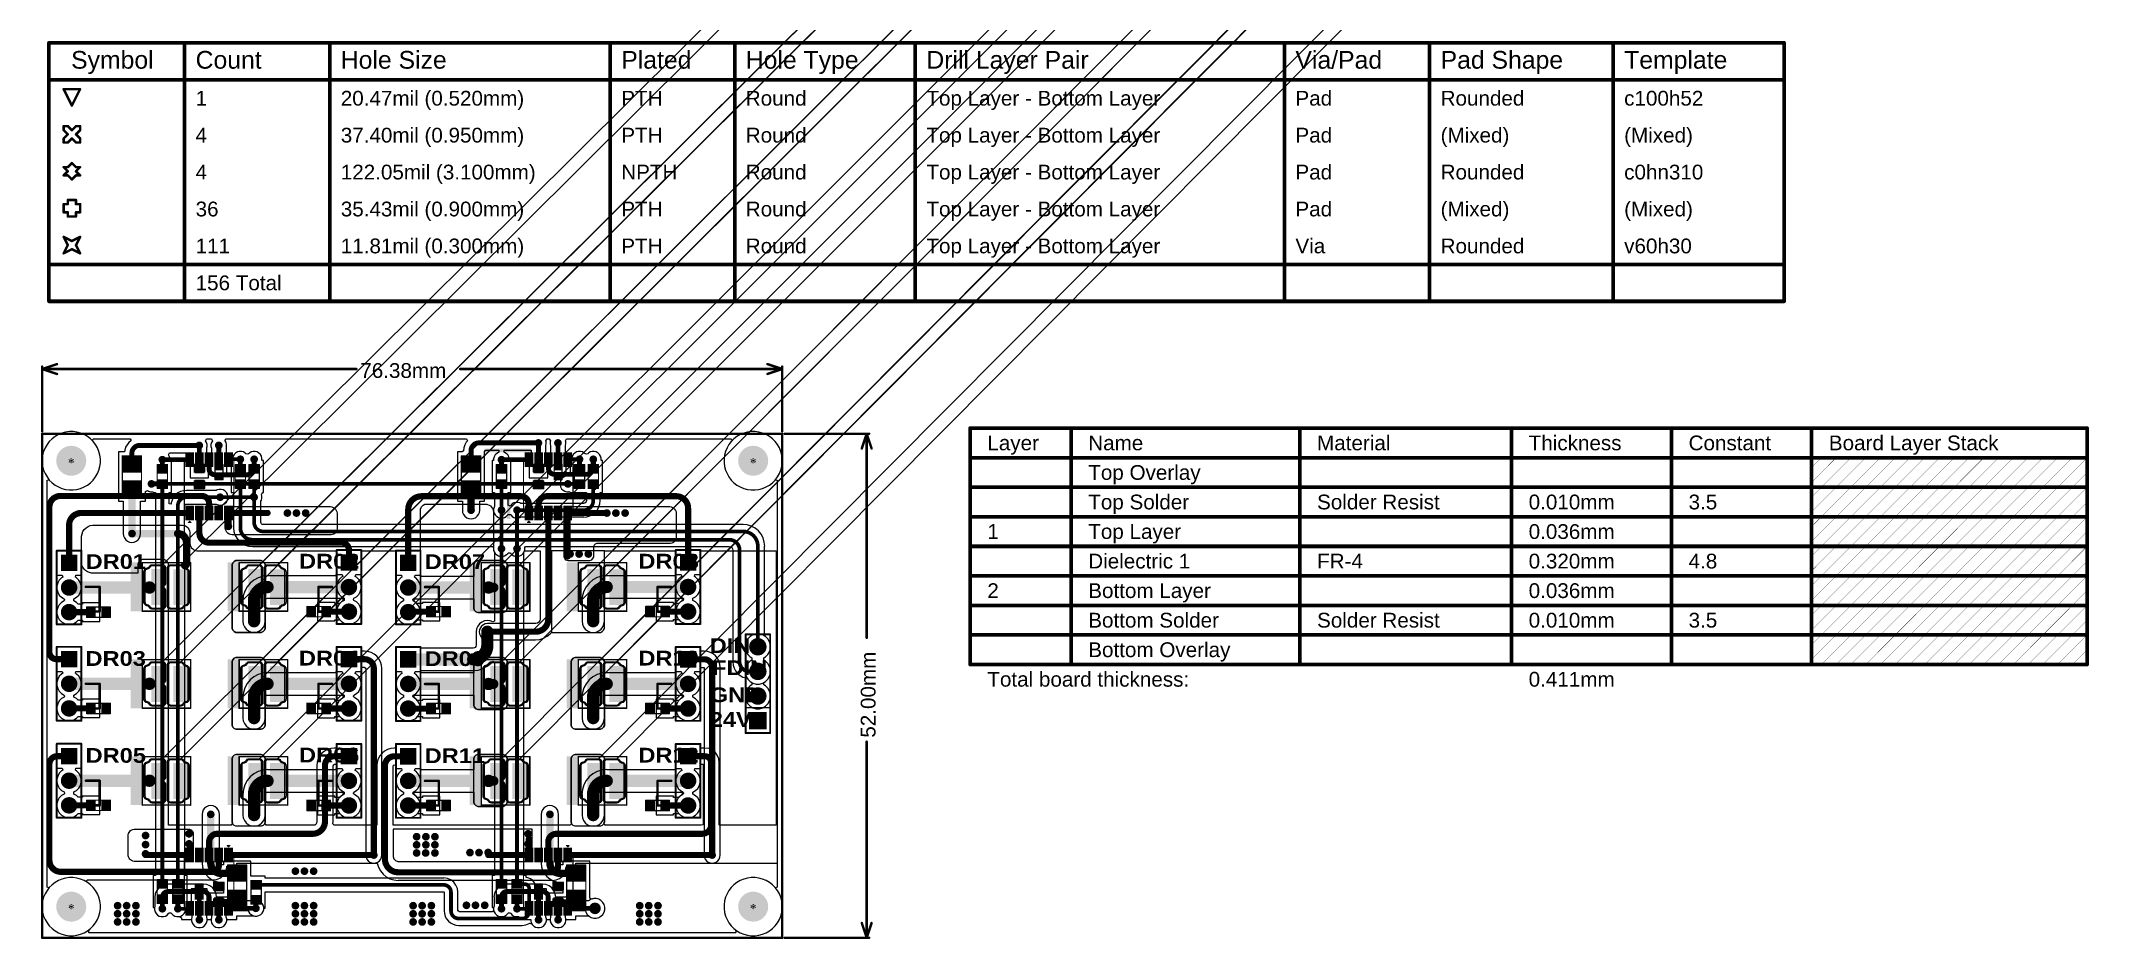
# Model space of a CAD drawing. Header units: inches. Extents: x 0 to 213, y 0 to 212.
# Drawn here: x 0 to 8.32, y 0 to 3.64 of the extents above; entities that cross this region are included whole.
import ezdxf

# ---------------------------------------------------------------- set-up
doc = ezdxf.new("R2010")
doc.units = ezdxf.units.IN
doc.header["$MEASUREMENT"] = 0
for name, color, linetype in [('Board Outline', 216, 'Continuous'), ('Bottom Layer', 5, 'Continuous'), ('Bottom Overlay', 54, 'Continuous'), ('Bottom Paste', 16, 'Continuous'), ('Bottom Solder', 6, 'Continuous'), ('Dimension', 6, 'Continuous'), ('Drill Drawing', 1, 'Continuous'), ('Fabrication', 76, 'Continuous'), ('Multi-Layer', 9, 'Continuous'), ('Pad Holes', 156, 'Continuous'), ('Top Layer', 1, 'Continuous'), ('Top Overlay', 2, 'Continuous'), ('Top Paste', 8, 'Continuous'), ('Top Solder', 216, 'Continuous'), ('Via Holes', 16, 'Continuous')]:
    doc.layers.add(name, color=color, linetype=linetype)
doc.styles.add('Arial', font='', dxfattribs={"height": 0.2})
doc.styles.add('Arial Black_Bold', font='', dxfattribs={"height": 0.2})
doc.styles.get('Arial').set_extended_font_data('Arial')
doc.styles.get('Arial Black_Bold').set_extended_font_data('Arial Black', bold=True)

msp = doc.modelspace()

# ---------------------------------------------------------------- texts
at = {"layer": 'Dimension', "style": 'Arial'}
msp.add_text('76.38mm', height=0.06, dxfattribs=at).set_placement((1.2925, 2.274))
msp.add_text('52.00mm', height=0.06, rotation=90, dxfattribs=at).set_placement((3.386, 0.8127))
at = {"layer": 'Drill Drawing', "style": 'Arial'}
for s, height, p in [('Symbol', 0.072, (0.1175, 3.53)), ('Count', 0.072, (0.6234, 3.53)), ('Hole Size', 0.072, (1.2132, 3.53)), ('Plated', 0.072, (2.3529, 3.53)), ('Hole Type', 0.072, (2.8588, 3.53)), ('Drill Layer Pair', 0.072, (3.5926, 3.53)), ('Via/Pad', 0.072, (5.0921, 3.53)), ('Pad Shape', 0.072, (5.682, 3.53)), ('Template', 0.072, (6.4278, 3.53)), ('1', 0.06, (0.6234, 3.38)), ('20.47mil (0.520mm)', 0.06, (1.2132, 3.38)), ('PTH', 0.06, (2.3529, 3.38)), ('Round', 0.06, (2.8588, 3.38)), ('Top Layer - Bottom Layer', 0.06, (3.5926, 3.38)), ('Pad', 0.06, (5.0921, 3.38)), ('Rounded', 0.06, (5.682, 3.38)), ('c100h52', 0.06, (6.4278, 3.38)), ('4', 0.06, (0.6234, 3.23)), ('37.40mil (0.950mm)', 0.06, (1.2132, 3.23)), ('PTH', 0.06, (2.3529, 3.23)), ('Round', 0.06, (2.8588, 3.23)), ('Top Layer - Bottom Layer', 0.06, (3.5926, 3.23)), ('Pad', 0.06, (5.0921, 3.23)), ('(Mixed)', 0.06, (5.682, 3.23)), ('(Mixed)', 0.06, (6.4278, 3.23)), ('4', 0.06, (0.6234, 3.08)), ('122.05mil (3.100mm)', 0.06, (1.2132, 3.08)), ('NPTH', 0.06, (2.3529, 3.08)), ('Round', 0.06, (2.8588, 3.08)), ('Top Layer - Bottom Layer', 0.06, (3.5926, 3.08)), ('Pad', 0.06, (5.0921, 3.08)), ('Rounded', 0.06, (5.682, 3.08)), ('c0hn310', 0.06, (6.4278, 3.08)), ('36', 0.06, (0.6234, 2.93)), ('35.43mil (0.900mm)', 0.06, (1.2132, 2.93)), ('PTH', 0.06, (2.3529, 2.93)), ('Round', 0.06, (2.8588, 2.93)), ('Top Layer - Bottom Layer', 0.06, (3.5926, 2.93)), ('Pad', 0.06, (5.0921, 2.93)), ('(Mixed)', 0.06, (5.682, 2.93)), ('(Mixed)', 0.06, (6.4278, 2.93)), ('111', 0.06, (0.6234, 2.78)), ('11.81mil (0.300mm)', 0.06, (1.2132, 2.78)), ('PTH', 0.06, (2.3529, 2.78)), ('Round', 0.06, (2.8588, 2.78)), ('Top Layer - Bottom Layer', 0.06, (3.5926, 2.78)), ('Via', 0.06, (5.0921, 2.78)), ('Rounded', 0.06, (5.682, 2.78)), ('v60h30', 0.06, (6.4278, 2.78)), ('156 Total', 0.06, (0.6234, 2.63))]:
    msp.add_text(s, height=height, dxfattribs=at).set_placement(p)
at = {"layer": 'Fabrication', "style": 'Arial'}
for s, p in [('Layer', (3.8403, 1.98)), ('Name', (4.2503, 1.98)), ('Material', (5.18, 1.98)), ('Thickness', (6.0398, 1.98)), ('Constant', (6.6896, 1.98)), ('Board Layer Stack', (7.2595, 1.98)), ('Top Overlay', (4.2503, 1.86)), ('Top Solder', (4.2503, 1.74)), ('Solder Resist', (5.18, 1.74)), ('0.010mm', (6.0398, 1.74)), ('3.5', (6.6896, 1.74)), ('1', (3.8403, 1.62)), ('Top Layer', (4.2503, 1.62)), ('0.036mm', (6.0398, 1.62)), ('Dielectric 1', (4.2503, 1.5)), ('FR-4', (5.18, 1.5)), ('0.320mm', (6.0398, 1.5)), ('4.8', (6.6896, 1.5)), ('2', (3.8403, 1.38)), ('Bottom Layer', (4.2503, 1.38)), ('0.036mm', (6.0398, 1.38)), ('Bottom Solder', (4.2503, 1.26)), ('Solder Resist', (5.18, 1.26)), ('0.010mm', (6.0398, 1.26)), ('3.5', (6.6896, 1.26)), ('Bottom Overlay', (4.2503, 1.14)), ('Total board thickness:', (3.8403, 1.02)), ('0.411mm', (6.0398, 1.02))]:
    msp.add_text(s, height=0.06, dxfattribs=at).set_placement(p)
at = {"layer": 'Top Overlay', "style": 'Arial Black_Bold'}
for s, p in [('DR01', (0.1764, 1.4981)), ('DR02', (1.0435, 1.4996)), ('DR07', (1.5543, 1.4974)), ('DR08', (2.4225, 1.4996)), ('DR03', (0.1759, 1.1044)), ('DR04', (1.0431, 1.1059)), ('DR10', (2.4225, 1.1059)), ('DIN', (2.7123, 1.1568)), ('DR09', (1.5539, 1.1037)), ('FDIN', (2.7222, 1.0668)), ('GND', (2.7123, 0.9568)), ('24V', (2.7123, 0.8565)), ('DR05', (0.1763, 0.7107)), ('DR06', (1.0434, 0.7122)), ('DR11', (1.5542, 0.7095)), ('DR12', (2.4225, 0.7117))]:
    msp.add_text(s, height=0.06, dxfattribs=at).set_placement(p)

# ---------------------------------------------------------------- blocks, each defined once
blk = doc.blocks.new('R___0603_B_1')
at = {"layer": 'Bottom Layer'}
for points in [[(-0.045, -0.0175), (-0.045, 0.0175), (-0.015, 0.0175), (-0.015, -0.0175)], [(0.015, -0.0175), (0.015, 0.0175), (0.045, 0.0175), (0.045, -0.0175)]]:
    blk.add_hatch(color=5, dxfattribs=at).paths.add_polyline_path(points)
at = {"layer": 'Bottom Paste'}
for points in [[(-0.045, -0.0175), (-0.045, 0.0175), (-0.015, 0.0175), (-0.015, -0.0175)], [(0.015, -0.0175), (0.015, 0.0175), (0.045, 0.0175), (0.045, -0.0175)]]:
    blk.add_hatch(color=16, dxfattribs=at).paths.add_polyline_path(points)
at = {"layer": 'Bottom Solder'}
for points in [[(-0.049, -0.0215), (-0.049, 0.0215), (-0.011, 0.0215), (-0.011, -0.0215)], [(0.011, -0.0215), (0.011, 0.0215), (0.049, 0.0215), (0.049, -0.0215)]]:
    blk.add_hatch(color=6, dxfattribs=at).paths.add_polyline_path(points)
at = {"layer": 'Bottom Overlay'}
for points in [[(0.048, 0.021, 0.005, 0.005, 0), (-0.048, 0.021, 0.005, 0.005, 0)], [(-0.048, 0.021, 0.005, 0.005, 0), (-0.048, -0.021, 0.005, 0.005, 0)], [(0.048, 0.021, 0.005, 0.005, 0), (0.048, -0.021, 0.005, 0.005, 0)], [(0.048, -0.021, 0.005, 0.005, 0), (-0.048, -0.021, 0.005, 0.005, 0)]]:
    blk.add_lwpolyline(points, format="xyseb", dxfattribs=at)
for points in [[(-0.04925, 0.021, 0.0025, 0.0025, 1), (-0.04675, 0.021, 0.0025, 0.0025, 1)], [(-0.04925, 0.021, 0.0025, 0.0025, 1), (-0.04675, 0.021, 0.0025, 0.0025, 1)], [(0.04675, 0.021, 0.0025, 0.0025, 1), (0.04925, 0.021, 0.0025, 0.0025, 1)], [(0.04675, 0.021, 0.0025, 0.0025, 1), (0.04925, 0.021, 0.0025, 0.0025, 1)], [(-0.04925, -0.021, 0.0025, 0.0025, 1), (-0.04675, -0.021, 0.0025, 0.0025, 1)], [(-0.04925, -0.021, 0.0025, 0.0025, 1), (-0.04675, -0.021, 0.0025, 0.0025, 1)], [(0.04675, -0.021, 0.0025, 0.0025, 1), (0.04925, -0.021, 0.0025, 0.0025, 1)], [(0.04675, -0.021, 0.0025, 0.0025, 1), (0.04925, -0.021, 0.0025, 0.0025, 1)]]:
    blk.add_lwpolyline(points, format="xyseb", close=True, dxfattribs=at)
blk = doc.blocks.new('R___0603_B_2')
at = {"layer": 'Bottom Layer'}
for points in [[(-0.045, -0.0175), (-0.045, 0.0175), (-0.015, 0.0175), (-0.015, -0.0175)], [(0.015, -0.0175), (0.015, 0.0175), (0.045, 0.0175), (0.045, -0.0175)]]:
    blk.add_hatch(color=5, dxfattribs=at).paths.add_polyline_path(points)
at = {"layer": 'Bottom Paste'}
for points in [[(-0.045, -0.0175), (-0.045, 0.0175), (-0.015, 0.0175), (-0.015, -0.0175)], [(0.015, -0.0175), (0.015, 0.0175), (0.045, 0.0175), (0.045, -0.0175)]]:
    blk.add_hatch(color=16, dxfattribs=at).paths.add_polyline_path(points)
at = {"layer": 'Bottom Solder'}
for points in [[(-0.049, -0.0215), (-0.049, 0.0215), (-0.011, 0.0215), (-0.011, -0.0215)], [(0.011, -0.0215), (0.011, 0.0215), (0.049, 0.0215), (0.049, -0.0215)]]:
    blk.add_hatch(color=6, dxfattribs=at).paths.add_polyline_path(points)
at = {"layer": 'Bottom Overlay'}
for points in [[(-0.048, 0.021, 0.005, 0.005, 0), (0.048, 0.021, 0.005, 0.005, 0)], [(-0.048, -0.021, 0.005, 0.005, 0), (-0.048, 0.021, 0.005, 0.005, 0)], [(0.048, -0.021, 0.005, 0.005, 0), (0.048, 0.021, 0.005, 0.005, 0)], [(-0.048, -0.021, 0.005, 0.005, 0), (0.048, -0.021, 0.005, 0.005, 0)]]:
    blk.add_lwpolyline(points, format="xyseb", dxfattribs=at)
for points in [[(-0.04925, 0.021, 0.0025, 0.0025, 1), (-0.04675, 0.021, 0.0025, 0.0025, 1)], [(-0.04925, 0.021, 0.0025, 0.0025, 1), (-0.04675, 0.021, 0.0025, 0.0025, 1)], [(0.04675, 0.021, 0.0025, 0.0025, 1), (0.04925, 0.021, 0.0025, 0.0025, 1)], [(0.04675, 0.021, 0.0025, 0.0025, 1), (0.04925, 0.021, 0.0025, 0.0025, 1)], [(-0.04925, -0.021, 0.0025, 0.0025, 1), (-0.04675, -0.021, 0.0025, 0.0025, 1)], [(-0.04925, -0.021, 0.0025, 0.0025, 1), (-0.04675, -0.021, 0.0025, 0.0025, 1)], [(0.04675, -0.021, 0.0025, 0.0025, 1), (0.04925, -0.021, 0.0025, 0.0025, 1)], [(0.04675, -0.021, 0.0025, 0.0025, 1), (0.04925, -0.021, 0.0025, 0.0025, 1)]]:
    blk.add_lwpolyline(points, format="xyseb", close=True, dxfattribs=at)
blk = doc.blocks.new('R___0603_B_3')
at = {"layer": 'Bottom Layer'}
for points in [[(-0.045, -0.0175), (-0.045, 0.0175), (-0.015, 0.0175), (-0.015, -0.0175)], [(0.015, -0.0175), (0.015, 0.0175), (0.045, 0.0175), (0.045, -0.0175)]]:
    blk.add_hatch(color=5, dxfattribs=at).paths.add_polyline_path(points)
at = {"layer": 'Bottom Paste'}
for points in [[(-0.045, -0.0175), (-0.045, 0.0175), (-0.015, 0.0175), (-0.015, -0.0175)], [(0.015, -0.0175), (0.015, 0.0175), (0.045, 0.0175), (0.045, -0.0175)]]:
    blk.add_hatch(color=16, dxfattribs=at).paths.add_polyline_path(points)
at = {"layer": 'Bottom Solder'}
for points in [[(-0.049, -0.0215), (-0.049, 0.0215), (-0.011, 0.0215), (-0.011, -0.0215)], [(0.011, -0.0215), (0.011, 0.0215), (0.049, 0.0215), (0.049, -0.0215)]]:
    blk.add_hatch(color=6, dxfattribs=at).paths.add_polyline_path(points)
at = {"layer": 'Bottom Overlay'}
for points in [[(0.048, 0.021, 0.005, 0.005, 0), (-0.048, 0.021, 0.005, 0.005, 0)], [(-0.048, 0.021, 0.005, 0.005, 0), (-0.048, -0.021, 0.005, 0.005, 0)], [(0.048, 0.021, 0.005, 0.005, 0), (0.048, -0.021, 0.005, 0.005, 0)], [(0.048, -0.021, 0.005, 0.005, 0), (-0.048, -0.021, 0.005, 0.005, 0)]]:
    blk.add_lwpolyline(points, format="xyseb", dxfattribs=at)
for points in [[(-0.04925, 0.021, 0.0025, 0.0025, 1), (-0.04675, 0.021, 0.0025, 0.0025, 1)], [(-0.04925, 0.021, 0.0025, 0.0025, 1), (-0.04675, 0.021, 0.0025, 0.0025, 1)], [(0.04675, 0.021, 0.0025, 0.0025, 1), (0.04925, 0.021, 0.0025, 0.0025, 1)], [(0.04675, 0.021, 0.0025, 0.0025, 1), (0.04925, 0.021, 0.0025, 0.0025, 1)], [(-0.04925, -0.021, 0.0025, 0.0025, 1), (-0.04675, -0.021, 0.0025, 0.0025, 1)], [(-0.04925, -0.021, 0.0025, 0.0025, 1), (-0.04675, -0.021, 0.0025, 0.0025, 1)], [(0.04675, -0.021, 0.0025, 0.0025, 1), (0.04925, -0.021, 0.0025, 0.0025, 1)], [(0.04675, -0.021, 0.0025, 0.0025, 1), (0.04925, -0.021, 0.0025, 0.0025, 1)]]:
    blk.add_lwpolyline(points, format="xyseb", close=True, dxfattribs=at)
blk = doc.blocks.new('R___0603_B_4')
at = {"layer": 'Bottom Layer'}
for points in [[(-0.045, -0.0175), (-0.045, 0.0175), (-0.015, 0.0175), (-0.015, -0.0175)], [(0.015, -0.0175), (0.015, 0.0175), (0.045, 0.0175), (0.045, -0.0175)]]:
    blk.add_hatch(color=5, dxfattribs=at).paths.add_polyline_path(points)
at = {"layer": 'Bottom Paste'}
for points in [[(-0.045, -0.0175), (-0.045, 0.0175), (-0.015, 0.0175), (-0.015, -0.0175)], [(0.015, -0.0175), (0.015, 0.0175), (0.045, 0.0175), (0.045, -0.0175)]]:
    blk.add_hatch(color=16, dxfattribs=at).paths.add_polyline_path(points)
at = {"layer": 'Bottom Solder'}
for points in [[(-0.049, -0.0215), (-0.049, 0.0215), (-0.011, 0.0215), (-0.011, -0.0215)], [(0.011, -0.0215), (0.011, 0.0215), (0.049, 0.0215), (0.049, -0.0215)]]:
    blk.add_hatch(color=6, dxfattribs=at).paths.add_polyline_path(points)
at = {"layer": 'Bottom Overlay'}
for points in [[(-0.048, 0.021, 0.005, 0.005, 0), (0.048, 0.021, 0.005, 0.005, 0)], [(-0.048, -0.021, 0.005, 0.005, 0), (-0.048, 0.021, 0.005, 0.005, 0)], [(0.048, -0.021, 0.005, 0.005, 0), (0.048, 0.021, 0.005, 0.005, 0)], [(-0.048, -0.021, 0.005, 0.005, 0), (0.048, -0.021, 0.005, 0.005, 0)]]:
    blk.add_lwpolyline(points, format="xyseb", dxfattribs=at)
for points in [[(-0.04925, 0.021, 0.0025, 0.0025, 1), (-0.04675, 0.021, 0.0025, 0.0025, 1)], [(-0.04925, 0.021, 0.0025, 0.0025, 1), (-0.04675, 0.021, 0.0025, 0.0025, 1)], [(0.04675, 0.021, 0.0025, 0.0025, 1), (0.04925, 0.021, 0.0025, 0.0025, 1)], [(0.04675, 0.021, 0.0025, 0.0025, 1), (0.04925, 0.021, 0.0025, 0.0025, 1)], [(-0.04925, -0.021, 0.0025, 0.0025, 1), (-0.04675, -0.021, 0.0025, 0.0025, 1)], [(-0.04925, -0.021, 0.0025, 0.0025, 1), (-0.04675, -0.021, 0.0025, 0.0025, 1)], [(0.04675, -0.021, 0.0025, 0.0025, 1), (0.04925, -0.021, 0.0025, 0.0025, 1)], [(0.04675, -0.021, 0.0025, 0.0025, 1), (0.04925, -0.021, 0.0025, 0.0025, 1)]]:
    blk.add_lwpolyline(points, format="xyseb", close=True, dxfattribs=at)
blk = doc.blocks.new('R___0603_B_5')
at = {"layer": 'Bottom Layer'}
for points in [[(-0.045, -0.0175), (-0.045, 0.0175), (-0.015, 0.0175), (-0.015, -0.0175)], [(0.015, -0.0175), (0.015, 0.0175), (0.045, 0.0175), (0.045, -0.0175)]]:
    blk.add_hatch(color=5, dxfattribs=at).paths.add_polyline_path(points)
at = {"layer": 'Bottom Paste'}
for points in [[(-0.045, -0.0175), (-0.045, 0.0175), (-0.015, 0.0175), (-0.015, -0.0175)], [(0.015, -0.0175), (0.015, 0.0175), (0.045, 0.0175), (0.045, -0.0175)]]:
    blk.add_hatch(color=16, dxfattribs=at).paths.add_polyline_path(points)
at = {"layer": 'Bottom Solder'}
for points in [[(-0.049, -0.0215), (-0.049, 0.0215), (-0.011, 0.0215), (-0.011, -0.0215)], [(0.011, -0.0215), (0.011, 0.0215), (0.049, 0.0215), (0.049, -0.0215)]]:
    blk.add_hatch(color=6, dxfattribs=at).paths.add_polyline_path(points)
at = {"layer": 'Bottom Overlay'}
for points in [[(0.048, 0.021, 0.005, 0.005, 0), (-0.048, 0.021, 0.005, 0.005, 0)], [(-0.048, 0.021, 0.005, 0.005, 0), (-0.048, -0.021, 0.005, 0.005, 0)], [(0.048, 0.021, 0.005, 0.005, 0), (0.048, -0.021, 0.005, 0.005, 0)], [(0.048, -0.021, 0.005, 0.005, 0), (-0.048, -0.021, 0.005, 0.005, 0)]]:
    blk.add_lwpolyline(points, format="xyseb", dxfattribs=at)
for points in [[(-0.04925, 0.021, 0.0025, 0.0025, 1), (-0.04675, 0.021, 0.0025, 0.0025, 1)], [(-0.04925, 0.021, 0.0025, 0.0025, 1), (-0.04675, 0.021, 0.0025, 0.0025, 1)], [(0.04675, 0.021, 0.0025, 0.0025, 1), (0.04925, 0.021, 0.0025, 0.0025, 1)], [(0.04675, 0.021, 0.0025, 0.0025, 1), (0.04925, 0.021, 0.0025, 0.0025, 1)], [(-0.04925, -0.021, 0.0025, 0.0025, 1), (-0.04675, -0.021, 0.0025, 0.0025, 1)], [(-0.04925, -0.021, 0.0025, 0.0025, 1), (-0.04675, -0.021, 0.0025, 0.0025, 1)], [(0.04675, -0.021, 0.0025, 0.0025, 1), (0.04925, -0.021, 0.0025, 0.0025, 1)], [(0.04675, -0.021, 0.0025, 0.0025, 1), (0.04925, -0.021, 0.0025, 0.0025, 1)]]:
    blk.add_lwpolyline(points, format="xyseb", close=True, dxfattribs=at)
blk = doc.blocks.new('R___0603_B_6')
at = {"layer": 'Bottom Layer'}
for points in [[(-0.045, -0.0175), (-0.045, 0.0175), (-0.015, 0.0175), (-0.015, -0.0175)], [(0.015, -0.0175), (0.015, 0.0175), (0.045, 0.0175), (0.045, -0.0175)]]:
    blk.add_hatch(color=5, dxfattribs=at).paths.add_polyline_path(points)
at = {"layer": 'Bottom Paste'}
for points in [[(-0.045, -0.0175), (-0.045, 0.0175), (-0.015, 0.0175), (-0.015, -0.0175)], [(0.015, -0.0175), (0.015, 0.0175), (0.045, 0.0175), (0.045, -0.0175)]]:
    blk.add_hatch(color=16, dxfattribs=at).paths.add_polyline_path(points)
at = {"layer": 'Bottom Solder'}
for points in [[(-0.049, -0.0215), (-0.049, 0.0215), (-0.011, 0.0215), (-0.011, -0.0215)], [(0.011, -0.0215), (0.011, 0.0215), (0.049, 0.0215), (0.049, -0.0215)]]:
    blk.add_hatch(color=6, dxfattribs=at).paths.add_polyline_path(points)
at = {"layer": 'Bottom Overlay'}
for points in [[(-0.048, 0.021, 0.005, 0.005, 0), (0.048, 0.021, 0.005, 0.005, 0)], [(-0.048, -0.021, 0.005, 0.005, 0), (-0.048, 0.021, 0.005, 0.005, 0)], [(0.048, -0.021, 0.005, 0.005, 0), (0.048, 0.021, 0.005, 0.005, 0)], [(-0.048, -0.021, 0.005, 0.005, 0), (0.048, -0.021, 0.005, 0.005, 0)]]:
    blk.add_lwpolyline(points, format="xyseb", dxfattribs=at)
for points in [[(-0.04925, 0.021, 0.0025, 0.0025, 1), (-0.04675, 0.021, 0.0025, 0.0025, 1)], [(-0.04925, 0.021, 0.0025, 0.0025, 1), (-0.04675, 0.021, 0.0025, 0.0025, 1)], [(0.04675, 0.021, 0.0025, 0.0025, 1), (0.04925, 0.021, 0.0025, 0.0025, 1)], [(0.04675, 0.021, 0.0025, 0.0025, 1), (0.04925, 0.021, 0.0025, 0.0025, 1)], [(-0.04925, -0.021, 0.0025, 0.0025, 1), (-0.04675, -0.021, 0.0025, 0.0025, 1)], [(-0.04925, -0.021, 0.0025, 0.0025, 1), (-0.04675, -0.021, 0.0025, 0.0025, 1)], [(0.04675, -0.021, 0.0025, 0.0025, 1), (0.04925, -0.021, 0.0025, 0.0025, 1)], [(0.04675, -0.021, 0.0025, 0.0025, 1), (0.04925, -0.021, 0.0025, 0.0025, 1)]]:
    blk.add_lwpolyline(points, format="xyseb", close=True, dxfattribs=at)
blk = doc.blocks.new('R___0603_B_7')
at = {"layer": 'Bottom Layer'}
for points in [[(-0.045, -0.0175), (-0.045, 0.0175), (-0.015, 0.0175), (-0.015, -0.0175)], [(0.015, -0.0175), (0.015, 0.0175), (0.045, 0.0175), (0.045, -0.0175)]]:
    blk.add_hatch(color=5, dxfattribs=at).paths.add_polyline_path(points)
at = {"layer": 'Bottom Paste'}
for points in [[(-0.045, -0.0175), (-0.045, 0.0175), (-0.015, 0.0175), (-0.015, -0.0175)], [(0.015, -0.0175), (0.015, 0.0175), (0.045, 0.0175), (0.045, -0.0175)]]:
    blk.add_hatch(color=16, dxfattribs=at).paths.add_polyline_path(points)
at = {"layer": 'Bottom Solder'}
for points in [[(-0.049, -0.0215), (-0.049, 0.0215), (-0.011, 0.0215), (-0.011, -0.0215)], [(0.011, -0.0215), (0.011, 0.0215), (0.049, 0.0215), (0.049, -0.0215)]]:
    blk.add_hatch(color=6, dxfattribs=at).paths.add_polyline_path(points)
at = {"layer": 'Bottom Overlay'}
for points in [[(0.048, 0.021, 0.005, 0.005, 0), (-0.048, 0.021, 0.005, 0.005, 0)], [(-0.048, 0.021, 0.005, 0.005, 0), (-0.048, -0.021, 0.005, 0.005, 0)], [(0.048, 0.021, 0.005, 0.005, 0), (0.048, -0.021, 0.005, 0.005, 0)], [(0.048, -0.021, 0.005, 0.005, 0), (-0.048, -0.021, 0.005, 0.005, 0)]]:
    blk.add_lwpolyline(points, format="xyseb", dxfattribs=at)
for points in [[(-0.04925, 0.021, 0.0025, 0.0025, 1), (-0.04675, 0.021, 0.0025, 0.0025, 1)], [(-0.04925, 0.021, 0.0025, 0.0025, 1), (-0.04675, 0.021, 0.0025, 0.0025, 1)], [(0.04675, 0.021, 0.0025, 0.0025, 1), (0.04925, 0.021, 0.0025, 0.0025, 1)], [(0.04675, 0.021, 0.0025, 0.0025, 1), (0.04925, 0.021, 0.0025, 0.0025, 1)], [(-0.04925, -0.021, 0.0025, 0.0025, 1), (-0.04675, -0.021, 0.0025, 0.0025, 1)], [(-0.04925, -0.021, 0.0025, 0.0025, 1), (-0.04675, -0.021, 0.0025, 0.0025, 1)], [(0.04675, -0.021, 0.0025, 0.0025, 1), (0.04925, -0.021, 0.0025, 0.0025, 1)], [(0.04675, -0.021, 0.0025, 0.0025, 1), (0.04925, -0.021, 0.0025, 0.0025, 1)]]:
    blk.add_lwpolyline(points, format="xyseb", close=True, dxfattribs=at)
blk = doc.blocks.new('R___0603_B_8')
at = {"layer": 'Bottom Layer'}
for points in [[(-0.045, -0.0175), (-0.045, 0.0175), (-0.015, 0.0175), (-0.015, -0.0175)], [(0.015, -0.0175), (0.015, 0.0175), (0.045, 0.0175), (0.045, -0.0175)]]:
    blk.add_hatch(color=5, dxfattribs=at).paths.add_polyline_path(points)
at = {"layer": 'Bottom Paste'}
for points in [[(-0.045, -0.0175), (-0.045, 0.0175), (-0.015, 0.0175), (-0.015, -0.0175)], [(0.015, -0.0175), (0.015, 0.0175), (0.045, 0.0175), (0.045, -0.0175)]]:
    blk.add_hatch(color=16, dxfattribs=at).paths.add_polyline_path(points)
at = {"layer": 'Bottom Solder'}
for points in [[(-0.049, -0.0215), (-0.049, 0.0215), (-0.011, 0.0215), (-0.011, -0.0215)], [(0.011, -0.0215), (0.011, 0.0215), (0.049, 0.0215), (0.049, -0.0215)]]:
    blk.add_hatch(color=6, dxfattribs=at).paths.add_polyline_path(points)
at = {"layer": 'Bottom Overlay'}
for points in [[(-0.048, 0.021, 0.005, 0.005, 0), (0.048, 0.021, 0.005, 0.005, 0)], [(-0.048, -0.021, 0.005, 0.005, 0), (-0.048, 0.021, 0.005, 0.005, 0)], [(0.048, -0.021, 0.005, 0.005, 0), (0.048, 0.021, 0.005, 0.005, 0)], [(-0.048, -0.021, 0.005, 0.005, 0), (0.048, -0.021, 0.005, 0.005, 0)]]:
    blk.add_lwpolyline(points, format="xyseb", dxfattribs=at)
for points in [[(-0.04925, 0.021, 0.0025, 0.0025, 1), (-0.04675, 0.021, 0.0025, 0.0025, 1)], [(-0.04925, 0.021, 0.0025, 0.0025, 1), (-0.04675, 0.021, 0.0025, 0.0025, 1)], [(0.04675, 0.021, 0.0025, 0.0025, 1), (0.04925, 0.021, 0.0025, 0.0025, 1)], [(0.04675, 0.021, 0.0025, 0.0025, 1), (0.04925, 0.021, 0.0025, 0.0025, 1)], [(-0.04925, -0.021, 0.0025, 0.0025, 1), (-0.04675, -0.021, 0.0025, 0.0025, 1)], [(-0.04925, -0.021, 0.0025, 0.0025, 1), (-0.04675, -0.021, 0.0025, 0.0025, 1)], [(0.04675, -0.021, 0.0025, 0.0025, 1), (0.04925, -0.021, 0.0025, 0.0025, 1)], [(0.04675, -0.021, 0.0025, 0.0025, 1), (0.04925, -0.021, 0.0025, 0.0025, 1)]]:
    blk.add_lwpolyline(points, format="xyseb", close=True, dxfattribs=at)
blk = doc.blocks.new('R___0603_B_9')
at = {"layer": 'Bottom Layer'}
for points in [[(-0.045, -0.0175), (-0.045, 0.0175), (-0.015, 0.0175), (-0.015, -0.0175)], [(0.015, -0.0175), (0.015, 0.0175), (0.045, 0.0175), (0.045, -0.0175)]]:
    blk.add_hatch(color=5, dxfattribs=at).paths.add_polyline_path(points)
at = {"layer": 'Bottom Paste'}
for points in [[(-0.045, -0.0175), (-0.045, 0.0175), (-0.015, 0.0175), (-0.015, -0.0175)], [(0.015, -0.0175), (0.015, 0.0175), (0.045, 0.0175), (0.045, -0.0175)]]:
    blk.add_hatch(color=16, dxfattribs=at).paths.add_polyline_path(points)
at = {"layer": 'Bottom Solder'}
for points in [[(-0.049, -0.0215), (-0.049, 0.0215), (-0.011, 0.0215), (-0.011, -0.0215)], [(0.011, -0.0215), (0.011, 0.0215), (0.049, 0.0215), (0.049, -0.0215)]]:
    blk.add_hatch(color=6, dxfattribs=at).paths.add_polyline_path(points)
at = {"layer": 'Bottom Overlay'}
for points in [[(0.048, 0.021, 0.005, 0.005, 0), (-0.048, 0.021, 0.005, 0.005, 0)], [(-0.048, 0.021, 0.005, 0.005, 0), (-0.048, -0.021, 0.005, 0.005, 0)], [(0.048, 0.021, 0.005, 0.005, 0), (0.048, -0.021, 0.005, 0.005, 0)], [(0.048, -0.021, 0.005, 0.005, 0), (-0.048, -0.021, 0.005, 0.005, 0)]]:
    blk.add_lwpolyline(points, format="xyseb", dxfattribs=at)
for points in [[(-0.04925, 0.021, 0.0025, 0.0025, 1), (-0.04675, 0.021, 0.0025, 0.0025, 1)], [(-0.04925, 0.021, 0.0025, 0.0025, 1), (-0.04675, 0.021, 0.0025, 0.0025, 1)], [(0.04675, 0.021, 0.0025, 0.0025, 1), (0.04925, 0.021, 0.0025, 0.0025, 1)], [(0.04675, 0.021, 0.0025, 0.0025, 1), (0.04925, 0.021, 0.0025, 0.0025, 1)], [(-0.04925, -0.021, 0.0025, 0.0025, 1), (-0.04675, -0.021, 0.0025, 0.0025, 1)], [(-0.04925, -0.021, 0.0025, 0.0025, 1), (-0.04675, -0.021, 0.0025, 0.0025, 1)], [(0.04675, -0.021, 0.0025, 0.0025, 1), (0.04925, -0.021, 0.0025, 0.0025, 1)], [(0.04675, -0.021, 0.0025, 0.0025, 1), (0.04925, -0.021, 0.0025, 0.0025, 1)]]:
    blk.add_lwpolyline(points, format="xyseb", close=True, dxfattribs=at)
blk = doc.blocks.new('R___0603_B_10')
at = {"layer": 'Bottom Layer'}
for points in [[(-0.045, -0.0175), (-0.045, 0.0175), (-0.015, 0.0175), (-0.015, -0.0175)], [(0.015, -0.0175), (0.015, 0.0175), (0.045, 0.0175), (0.045, -0.0175)]]:
    blk.add_hatch(color=5, dxfattribs=at).paths.add_polyline_path(points)
at = {"layer": 'Bottom Paste'}
for points in [[(-0.045, -0.0175), (-0.045, 0.0175), (-0.015, 0.0175), (-0.015, -0.0175)], [(0.015, -0.0175), (0.015, 0.0175), (0.045, 0.0175), (0.045, -0.0175)]]:
    blk.add_hatch(color=16, dxfattribs=at).paths.add_polyline_path(points)
at = {"layer": 'Bottom Solder'}
for points in [[(-0.049, -0.0215), (-0.049, 0.0215), (-0.011, 0.0215), (-0.011, -0.0215)], [(0.011, -0.0215), (0.011, 0.0215), (0.049, 0.0215), (0.049, -0.0215)]]:
    blk.add_hatch(color=6, dxfattribs=at).paths.add_polyline_path(points)
at = {"layer": 'Bottom Overlay'}
for points in [[(-0.048, 0.021, 0.005, 0.005, 0), (0.048, 0.021, 0.005, 0.005, 0)], [(-0.048, -0.021, 0.005, 0.005, 0), (-0.048, 0.021, 0.005, 0.005, 0)], [(0.048, -0.021, 0.005, 0.005, 0), (0.048, 0.021, 0.005, 0.005, 0)], [(-0.048, -0.021, 0.005, 0.005, 0), (0.048, -0.021, 0.005, 0.005, 0)]]:
    blk.add_lwpolyline(points, format="xyseb", dxfattribs=at)
for points in [[(-0.04925, 0.021, 0.0025, 0.0025, 1), (-0.04675, 0.021, 0.0025, 0.0025, 1)], [(-0.04925, 0.021, 0.0025, 0.0025, 1), (-0.04675, 0.021, 0.0025, 0.0025, 1)], [(0.04675, 0.021, 0.0025, 0.0025, 1), (0.04925, 0.021, 0.0025, 0.0025, 1)], [(0.04675, 0.021, 0.0025, 0.0025, 1), (0.04925, 0.021, 0.0025, 0.0025, 1)], [(-0.04925, -0.021, 0.0025, 0.0025, 1), (-0.04675, -0.021, 0.0025, 0.0025, 1)], [(-0.04925, -0.021, 0.0025, 0.0025, 1), (-0.04675, -0.021, 0.0025, 0.0025, 1)], [(0.04675, -0.021, 0.0025, 0.0025, 1), (0.04925, -0.021, 0.0025, 0.0025, 1)], [(0.04675, -0.021, 0.0025, 0.0025, 1), (0.04925, -0.021, 0.0025, 0.0025, 1)]]:
    blk.add_lwpolyline(points, format="xyseb", close=True, dxfattribs=at)
blk = doc.blocks.new('R___0603_B_11')
at = {"layer": 'Bottom Layer'}
for points in [[(-0.045, -0.0175), (-0.045, 0.0175), (-0.015, 0.0175), (-0.015, -0.0175)], [(0.015, -0.0175), (0.015, 0.0175), (0.045, 0.0175), (0.045, -0.0175)]]:
    blk.add_hatch(color=5, dxfattribs=at).paths.add_polyline_path(points)
at = {"layer": 'Bottom Paste'}
for points in [[(-0.045, -0.0175), (-0.045, 0.0175), (-0.015, 0.0175), (-0.015, -0.0175)], [(0.015, -0.0175), (0.015, 0.0175), (0.045, 0.0175), (0.045, -0.0175)]]:
    blk.add_hatch(color=16, dxfattribs=at).paths.add_polyline_path(points)
at = {"layer": 'Bottom Solder'}
for points in [[(-0.049, -0.0215), (-0.049, 0.0215), (-0.011, 0.0215), (-0.011, -0.0215)], [(0.011, -0.0215), (0.011, 0.0215), (0.049, 0.0215), (0.049, -0.0215)]]:
    blk.add_hatch(color=6, dxfattribs=at).paths.add_polyline_path(points)
at = {"layer": 'Bottom Overlay'}
for points in [[(0.048, 0.021, 0.005, 0.005, 0), (-0.048, 0.021, 0.005, 0.005, 0)], [(-0.048, 0.021, 0.005, 0.005, 0), (-0.048, -0.021, 0.005, 0.005, 0)], [(0.048, 0.021, 0.005, 0.005, 0), (0.048, -0.021, 0.005, 0.005, 0)], [(0.048, -0.021, 0.005, 0.005, 0), (-0.048, -0.021, 0.005, 0.005, 0)]]:
    blk.add_lwpolyline(points, format="xyseb", dxfattribs=at)
for points in [[(-0.04925, 0.021, 0.0025, 0.0025, 1), (-0.04675, 0.021, 0.0025, 0.0025, 1)], [(-0.04925, 0.021, 0.0025, 0.0025, 1), (-0.04675, 0.021, 0.0025, 0.0025, 1)], [(0.04675, 0.021, 0.0025, 0.0025, 1), (0.04925, 0.021, 0.0025, 0.0025, 1)], [(0.04675, 0.021, 0.0025, 0.0025, 1), (0.04925, 0.021, 0.0025, 0.0025, 1)], [(-0.04925, -0.021, 0.0025, 0.0025, 1), (-0.04675, -0.021, 0.0025, 0.0025, 1)], [(-0.04925, -0.021, 0.0025, 0.0025, 1), (-0.04675, -0.021, 0.0025, 0.0025, 1)], [(0.04675, -0.021, 0.0025, 0.0025, 1), (0.04925, -0.021, 0.0025, 0.0025, 1)], [(0.04675, -0.021, 0.0025, 0.0025, 1), (0.04925, -0.021, 0.0025, 0.0025, 1)]]:
    blk.add_lwpolyline(points, format="xyseb", close=True, dxfattribs=at)
blk = doc.blocks.new('R___0603_B_12')
at = {"layer": 'Bottom Layer'}
for points in [[(-0.045, -0.0175), (-0.045, 0.0175), (-0.015, 0.0175), (-0.015, -0.0175)], [(0.015, -0.0175), (0.015, 0.0175), (0.045, 0.0175), (0.045, -0.0175)]]:
    blk.add_hatch(color=5, dxfattribs=at).paths.add_polyline_path(points)
at = {"layer": 'Bottom Paste'}
for points in [[(-0.045, -0.0175), (-0.045, 0.0175), (-0.015, 0.0175), (-0.015, -0.0175)], [(0.015, -0.0175), (0.015, 0.0175), (0.045, 0.0175), (0.045, -0.0175)]]:
    blk.add_hatch(color=16, dxfattribs=at).paths.add_polyline_path(points)
at = {"layer": 'Bottom Solder'}
for points in [[(-0.049, -0.0215), (-0.049, 0.0215), (-0.011, 0.0215), (-0.011, -0.0215)], [(0.011, -0.0215), (0.011, 0.0215), (0.049, 0.0215), (0.049, -0.0215)]]:
    blk.add_hatch(color=6, dxfattribs=at).paths.add_polyline_path(points)
at = {"layer": 'Bottom Overlay'}
for points in [[(-0.048, 0.021, 0.005, 0.005, 0), (0.048, 0.021, 0.005, 0.005, 0)], [(-0.048, -0.021, 0.005, 0.005, 0), (-0.048, 0.021, 0.005, 0.005, 0)], [(0.048, -0.021, 0.005, 0.005, 0), (0.048, 0.021, 0.005, 0.005, 0)], [(-0.048, -0.021, 0.005, 0.005, 0), (0.048, -0.021, 0.005, 0.005, 0)]]:
    blk.add_lwpolyline(points, format="xyseb", dxfattribs=at)
for points in [[(-0.04925, 0.021, 0.0025, 0.0025, 1), (-0.04675, 0.021, 0.0025, 0.0025, 1)], [(-0.04925, 0.021, 0.0025, 0.0025, 1), (-0.04675, 0.021, 0.0025, 0.0025, 1)], [(0.04675, 0.021, 0.0025, 0.0025, 1), (0.04925, 0.021, 0.0025, 0.0025, 1)], [(0.04675, 0.021, 0.0025, 0.0025, 1), (0.04925, 0.021, 0.0025, 0.0025, 1)], [(-0.04925, -0.021, 0.0025, 0.0025, 1), (-0.04675, -0.021, 0.0025, 0.0025, 1)], [(-0.04925, -0.021, 0.0025, 0.0025, 1), (-0.04675, -0.021, 0.0025, 0.0025, 1)], [(0.04675, -0.021, 0.0025, 0.0025, 1), (0.04925, -0.021, 0.0025, 0.0025, 1)], [(0.04675, -0.021, 0.0025, 0.0025, 1), (0.04925, -0.021, 0.0025, 0.0025, 1)]]:
    blk.add_lwpolyline(points, format="xyseb", close=True, dxfattribs=at)
blk = doc.blocks.new('HDR1X3__13')
at = {"layer": 'Bottom Layer'}
blk.add_hatch(color=5, dxfattribs=at).paths.add_polyline_path([(-0.0295, 0.0295), (0.0295, 0.0295), (0.0295, -0.0295), (-0.0295, -0.0295)])
h = blk.add_hatch(color=5, dxfattribs=at)
edge = h.paths.add_edge_path()
edge.add_arc((0.1, 0), 0.0295, 0, 360)
h = blk.add_hatch(color=5, dxfattribs=at)
edge = h.paths.add_edge_path()
edge.add_arc((0.2, 0), 0.0295, 0, 360)
at = {"layer": 'Bottom Solder'}
blk.add_hatch(color=6, dxfattribs=at).paths.add_polyline_path([(-0.0335, 0.0335), (0.0335, 0.0335), (0.0335, -0.0335), (-0.0335, -0.0335)])
h = blk.add_hatch(color=6, dxfattribs=at)
edge = h.paths.add_edge_path()
edge.add_arc((0.1, 0), 0.0335, 0, 360)
h = blk.add_hatch(color=6, dxfattribs=at)
edge = h.paths.add_edge_path()
edge.add_arc((0.2, 0), 0.0335, 0, 360)
at = {"layer": 'Multi-Layer'}
blk.add_hatch(color=9, dxfattribs=at).paths.add_polyline_path([(-0.0295, 0.0295), (0.0295, 0.0295), (0.0295, -0.0295), (-0.0295, -0.0295)])
h = blk.add_hatch(color=9, dxfattribs=at)
edge = h.paths.add_edge_path()
edge.add_arc((0.1, 0), 0.0295, 0, 360)
h = blk.add_hatch(color=9, dxfattribs=at)
edge = h.paths.add_edge_path()
edge.add_arc((0.2, 0), 0.0295, 0, 360)
at = {"layer": 'Pad Holes'}
h = blk.add_hatch(color=7, dxfattribs=at)
edge = h.paths.add_edge_path()
edge.add_arc((0, 0), 0.0177, 0, 360)
h = blk.add_hatch(color=7, dxfattribs=at)
edge = h.paths.add_edge_path()
edge.add_arc((0.1, 0), 0.0177, 0, 360)
h = blk.add_hatch(color=7, dxfattribs=at)
edge = h.paths.add_edge_path()
edge.add_arc((0.2, 0), 0.0177, 0, 360)
at = {"layer": 'Top Layer'}
blk.add_hatch(color=1, dxfattribs=at).paths.add_polyline_path([(-0.0295, 0.0295), (0.0295, 0.0295), (0.0295, -0.0295), (-0.0295, -0.0295)])
h = blk.add_hatch(color=1, dxfattribs=at)
edge = h.paths.add_edge_path()
edge.add_arc((0.1, 0), 0.0295, 0, 360)
h = blk.add_hatch(color=1, dxfattribs=at)
edge = h.paths.add_edge_path()
edge.add_arc((0.2, 0), 0.0295, 0, 360)
at = {"layer": 'Top Solder'}
blk.add_hatch(color=216, dxfattribs=at).paths.add_polyline_path([(-0.0335, 0.0335), (0.0335, 0.0335), (0.0335, -0.0335), (-0.0335, -0.0335)])
h = blk.add_hatch(color=216, dxfattribs=at)
edge = h.paths.add_edge_path()
edge.add_arc((0.1, 0), 0.0335, 0, 360)
h = blk.add_hatch(color=216, dxfattribs=at)
edge = h.paths.add_edge_path()
edge.add_arc((0.2, 0), 0.0335, 0, 360)
at = {"layer": 'Top Overlay'}
for points in [[(-0.05, -0.05, 0.00787, 0.00787, 0), (-0.05, 0.05, 0.00787, 0.00787, 0)], [(0.25, 0.05, 0.00787, 0.00787, 0), (-0.05, 0.05, 0.00787, 0.00787, 0)], [(0.25, -0.05, 0.00787, 0.00787, 0), (0.25, 0.05, 0.00787, 0.00787, 0)], [(0.25, -0.05, 0.00787, 0.00787, 0), (-0.05, -0.05, 0.00787, 0.00787, 0)]]:
    blk.add_lwpolyline(points, format="xyseb", dxfattribs=at)
for points in [[(-0.052, 0.05, 0.00394, 0.00394, 1), (-0.048, 0.05, 0.00394, 0.00394, 1)], [(-0.052, 0.05, 0.00394, 0.00394, 1), (-0.048, 0.05, 0.00394, 0.00394, 1)], [(0.248, 0.05, 0.00394, 0.00394, 1), (0.252, 0.05, 0.00394, 0.00394, 1)], [(0.248, 0.05, 0.00394, 0.00394, 1), (0.252, 0.05, 0.00394, 0.00394, 1)], [(-0.052, -0.05, 0.00394, 0.00394, 1), (-0.048, -0.05, 0.00394, 0.00394, 1)], [(-0.052, -0.05, 0.00394, 0.00394, 1), (-0.048, -0.05, 0.00394, 0.00394, 1)], [(0.248, -0.05, 0.00394, 0.00394, 1), (0.252, -0.05, 0.00394, 0.00394, 1)], [(0.248, -0.05, 0.00394, 0.00394, 1), (0.252, -0.05, 0.00394, 0.00394, 1)]]:
    blk.add_lwpolyline(points, format="xyseb", close=True, dxfattribs=at)
blk = doc.blocks.new('HDR1X3__14')
at = {"layer": 'Bottom Layer'}
blk.add_hatch(color=5, dxfattribs=at).paths.add_polyline_path([(-0.0295, 0.0295), (0.0295, 0.0295), (0.0295, -0.0295), (-0.0295, -0.0295)])
h = blk.add_hatch(color=5, dxfattribs=at)
edge = h.paths.add_edge_path()
edge.add_arc((0.1, 0), 0.0295, 0, 360)
h = blk.add_hatch(color=5, dxfattribs=at)
edge = h.paths.add_edge_path()
edge.add_arc((0.2, 0), 0.0295, 0, 360)
at = {"layer": 'Bottom Solder'}
blk.add_hatch(color=6, dxfattribs=at).paths.add_polyline_path([(-0.0335, 0.0335), (0.0335, 0.0335), (0.0335, -0.0335), (-0.0335, -0.0335)])
h = blk.add_hatch(color=6, dxfattribs=at)
edge = h.paths.add_edge_path()
edge.add_arc((0.1, 0), 0.0335, 0, 360)
h = blk.add_hatch(color=6, dxfattribs=at)
edge = h.paths.add_edge_path()
edge.add_arc((0.2, 0), 0.0335, 0, 360)
at = {"layer": 'Multi-Layer'}
blk.add_hatch(color=9, dxfattribs=at).paths.add_polyline_path([(-0.0295, 0.0295), (0.0295, 0.0295), (0.0295, -0.0295), (-0.0295, -0.0295)])
h = blk.add_hatch(color=9, dxfattribs=at)
edge = h.paths.add_edge_path()
edge.add_arc((0.1, 0), 0.0295, 0, 360)
h = blk.add_hatch(color=9, dxfattribs=at)
edge = h.paths.add_edge_path()
edge.add_arc((0.2, 0), 0.0295, 0, 360)
at = {"layer": 'Pad Holes'}
h = blk.add_hatch(color=7, dxfattribs=at)
edge = h.paths.add_edge_path()
edge.add_arc((0, 0), 0.0177, 0, 360)
h = blk.add_hatch(color=7, dxfattribs=at)
edge = h.paths.add_edge_path()
edge.add_arc((0.1, 0), 0.0177, 0, 360)
h = blk.add_hatch(color=7, dxfattribs=at)
edge = h.paths.add_edge_path()
edge.add_arc((0.2, 0), 0.0177, 0, 360)
at = {"layer": 'Top Layer'}
blk.add_hatch(color=1, dxfattribs=at).paths.add_polyline_path([(-0.0295, 0.0295), (0.0295, 0.0295), (0.0295, -0.0295), (-0.0295, -0.0295)])
h = blk.add_hatch(color=1, dxfattribs=at)
edge = h.paths.add_edge_path()
edge.add_arc((0.1, 0), 0.0295, 0, 360)
h = blk.add_hatch(color=1, dxfattribs=at)
edge = h.paths.add_edge_path()
edge.add_arc((0.2, 0), 0.0295, 0, 360)
at = {"layer": 'Top Solder'}
blk.add_hatch(color=216, dxfattribs=at).paths.add_polyline_path([(-0.0335, 0.0335), (0.0335, 0.0335), (0.0335, -0.0335), (-0.0335, -0.0335)])
h = blk.add_hatch(color=216, dxfattribs=at)
edge = h.paths.add_edge_path()
edge.add_arc((0.1, 0), 0.0335, 0, 360)
h = blk.add_hatch(color=216, dxfattribs=at)
edge = h.paths.add_edge_path()
edge.add_arc((0.2, 0), 0.0335, 0, 360)
at = {"layer": 'Top Overlay'}
for points in [[(-0.05, -0.05, 0.00787, 0.00787, 0), (-0.05, 0.05, 0.00787, 0.00787, 0)], [(0.25, 0.05, 0.00787, 0.00787, 0), (-0.05, 0.05, 0.00787, 0.00787, 0)], [(0.25, -0.05, 0.00787, 0.00787, 0), (0.25, 0.05, 0.00787, 0.00787, 0)], [(0.25, -0.05, 0.00787, 0.00787, 0), (-0.05, -0.05, 0.00787, 0.00787, 0)]]:
    blk.add_lwpolyline(points, format="xyseb", dxfattribs=at)
for points in [[(-0.052, 0.05, 0.00394, 0.00394, 1), (-0.048, 0.05, 0.00394, 0.00394, 1)], [(-0.052, 0.05, 0.00394, 0.00394, 1), (-0.048, 0.05, 0.00394, 0.00394, 1)], [(0.248, 0.05, 0.00394, 0.00394, 1), (0.252, 0.05, 0.00394, 0.00394, 1)], [(0.248, 0.05, 0.00394, 0.00394, 1), (0.252, 0.05, 0.00394, 0.00394, 1)], [(-0.052, -0.05, 0.00394, 0.00394, 1), (-0.048, -0.05, 0.00394, 0.00394, 1)], [(-0.052, -0.05, 0.00394, 0.00394, 1), (-0.048, -0.05, 0.00394, 0.00394, 1)], [(0.248, -0.05, 0.00394, 0.00394, 1), (0.252, -0.05, 0.00394, 0.00394, 1)], [(0.248, -0.05, 0.00394, 0.00394, 1), (0.252, -0.05, 0.00394, 0.00394, 1)]]:
    blk.add_lwpolyline(points, format="xyseb", close=True, dxfattribs=at)
blk = doc.blocks.new('HDR1X3__15')
at = {"layer": 'Bottom Layer'}
blk.add_hatch(color=5, dxfattribs=at).paths.add_polyline_path([(-0.0295, 0.0295), (0.0295, 0.0295), (0.0295, -0.0295), (-0.0295, -0.0295)])
h = blk.add_hatch(color=5, dxfattribs=at)
edge = h.paths.add_edge_path()
edge.add_arc((0.1, 0), 0.0295, 0, 360)
h = blk.add_hatch(color=5, dxfattribs=at)
edge = h.paths.add_edge_path()
edge.add_arc((0.2, 0), 0.0295, 0, 360)
at = {"layer": 'Bottom Solder'}
blk.add_hatch(color=6, dxfattribs=at).paths.add_polyline_path([(-0.0335, 0.0335), (0.0335, 0.0335), (0.0335, -0.0335), (-0.0335, -0.0335)])
h = blk.add_hatch(color=6, dxfattribs=at)
edge = h.paths.add_edge_path()
edge.add_arc((0.1, 0), 0.0335, 0, 360)
h = blk.add_hatch(color=6, dxfattribs=at)
edge = h.paths.add_edge_path()
edge.add_arc((0.2, 0), 0.0335, 0, 360)
at = {"layer": 'Multi-Layer'}
blk.add_hatch(color=9, dxfattribs=at).paths.add_polyline_path([(-0.0295, 0.0295), (0.0295, 0.0295), (0.0295, -0.0295), (-0.0295, -0.0295)])
h = blk.add_hatch(color=9, dxfattribs=at)
edge = h.paths.add_edge_path()
edge.add_arc((0.1, 0), 0.0295, 0, 360)
h = blk.add_hatch(color=9, dxfattribs=at)
edge = h.paths.add_edge_path()
edge.add_arc((0.2, 0), 0.0295, 0, 360)
at = {"layer": 'Pad Holes'}
h = blk.add_hatch(color=7, dxfattribs=at)
edge = h.paths.add_edge_path()
edge.add_arc((0, 0), 0.0177, 0, 360)
h = blk.add_hatch(color=7, dxfattribs=at)
edge = h.paths.add_edge_path()
edge.add_arc((0.1, 0), 0.0177, 0, 360)
h = blk.add_hatch(color=7, dxfattribs=at)
edge = h.paths.add_edge_path()
edge.add_arc((0.2, 0), 0.0177, 0, 360)
at = {"layer": 'Top Layer'}
blk.add_hatch(color=1, dxfattribs=at).paths.add_polyline_path([(-0.0295, 0.0295), (0.0295, 0.0295), (0.0295, -0.0295), (-0.0295, -0.0295)])
h = blk.add_hatch(color=1, dxfattribs=at)
edge = h.paths.add_edge_path()
edge.add_arc((0.1, 0), 0.0295, 0, 360)
h = blk.add_hatch(color=1, dxfattribs=at)
edge = h.paths.add_edge_path()
edge.add_arc((0.2, 0), 0.0295, 0, 360)
at = {"layer": 'Top Solder'}
blk.add_hatch(color=216, dxfattribs=at).paths.add_polyline_path([(-0.0335, 0.0335), (0.0335, 0.0335), (0.0335, -0.0335), (-0.0335, -0.0335)])
h = blk.add_hatch(color=216, dxfattribs=at)
edge = h.paths.add_edge_path()
edge.add_arc((0.1, 0), 0.0335, 0, 360)
h = blk.add_hatch(color=216, dxfattribs=at)
edge = h.paths.add_edge_path()
edge.add_arc((0.2, 0), 0.0335, 0, 360)
at = {"layer": 'Top Overlay'}
for points in [[(-0.05, -0.05, 0.00787, 0.00787, 0), (-0.05, 0.05, 0.00787, 0.00787, 0)], [(0.25, 0.05, 0.00787, 0.00787, 0), (-0.05, 0.05, 0.00787, 0.00787, 0)], [(0.25, -0.05, 0.00787, 0.00787, 0), (0.25, 0.05, 0.00787, 0.00787, 0)], [(0.25, -0.05, 0.00787, 0.00787, 0), (-0.05, -0.05, 0.00787, 0.00787, 0)]]:
    blk.add_lwpolyline(points, format="xyseb", dxfattribs=at)
for points in [[(-0.052, 0.05, 0.00394, 0.00394, 1), (-0.048, 0.05, 0.00394, 0.00394, 1)], [(-0.052, 0.05, 0.00394, 0.00394, 1), (-0.048, 0.05, 0.00394, 0.00394, 1)], [(0.248, 0.05, 0.00394, 0.00394, 1), (0.252, 0.05, 0.00394, 0.00394, 1)], [(0.248, 0.05, 0.00394, 0.00394, 1), (0.252, 0.05, 0.00394, 0.00394, 1)], [(-0.052, -0.05, 0.00394, 0.00394, 1), (-0.048, -0.05, 0.00394, 0.00394, 1)], [(-0.052, -0.05, 0.00394, 0.00394, 1), (-0.048, -0.05, 0.00394, 0.00394, 1)], [(0.248, -0.05, 0.00394, 0.00394, 1), (0.252, -0.05, 0.00394, 0.00394, 1)], [(0.248, -0.05, 0.00394, 0.00394, 1), (0.252, -0.05, 0.00394, 0.00394, 1)]]:
    blk.add_lwpolyline(points, format="xyseb", close=True, dxfattribs=at)
blk = doc.blocks.new('HDR1X3__16')
at = {"layer": 'Bottom Layer'}
blk.add_hatch(color=5, dxfattribs=at).paths.add_polyline_path([(-0.0295, 0.0295), (0.0295, 0.0295), (0.0295, -0.0295), (-0.0295, -0.0295)])
h = blk.add_hatch(color=5, dxfattribs=at)
edge = h.paths.add_edge_path()
edge.add_arc((0.1, 0), 0.0295, 0, 360)
h = blk.add_hatch(color=5, dxfattribs=at)
edge = h.paths.add_edge_path()
edge.add_arc((0.2, 0), 0.0295, 0, 360)
at = {"layer": 'Bottom Solder'}
blk.add_hatch(color=6, dxfattribs=at).paths.add_polyline_path([(-0.0335, 0.0335), (0.0335, 0.0335), (0.0335, -0.0335), (-0.0335, -0.0335)])
h = blk.add_hatch(color=6, dxfattribs=at)
edge = h.paths.add_edge_path()
edge.add_arc((0.1, 0), 0.0335, 0, 360)
h = blk.add_hatch(color=6, dxfattribs=at)
edge = h.paths.add_edge_path()
edge.add_arc((0.2, 0), 0.0335, 0, 360)
at = {"layer": 'Multi-Layer'}
blk.add_hatch(color=9, dxfattribs=at).paths.add_polyline_path([(-0.0295, 0.0295), (0.0295, 0.0295), (0.0295, -0.0295), (-0.0295, -0.0295)])
h = blk.add_hatch(color=9, dxfattribs=at)
edge = h.paths.add_edge_path()
edge.add_arc((0.1, 0), 0.0295, 0, 360)
h = blk.add_hatch(color=9, dxfattribs=at)
edge = h.paths.add_edge_path()
edge.add_arc((0.2, 0), 0.0295, 0, 360)
at = {"layer": 'Pad Holes'}
h = blk.add_hatch(color=7, dxfattribs=at)
edge = h.paths.add_edge_path()
edge.add_arc((0, 0), 0.0177, 0, 360)
h = blk.add_hatch(color=7, dxfattribs=at)
edge = h.paths.add_edge_path()
edge.add_arc((0.1, 0), 0.0177, 0, 360)
h = blk.add_hatch(color=7, dxfattribs=at)
edge = h.paths.add_edge_path()
edge.add_arc((0.2, 0), 0.0177, 0, 360)
at = {"layer": 'Top Layer'}
blk.add_hatch(color=1, dxfattribs=at).paths.add_polyline_path([(-0.0295, 0.0295), (0.0295, 0.0295), (0.0295, -0.0295), (-0.0295, -0.0295)])
h = blk.add_hatch(color=1, dxfattribs=at)
edge = h.paths.add_edge_path()
edge.add_arc((0.1, 0), 0.0295, 0, 360)
h = blk.add_hatch(color=1, dxfattribs=at)
edge = h.paths.add_edge_path()
edge.add_arc((0.2, 0), 0.0295, 0, 360)
at = {"layer": 'Top Solder'}
blk.add_hatch(color=216, dxfattribs=at).paths.add_polyline_path([(-0.0335, 0.0335), (0.0335, 0.0335), (0.0335, -0.0335), (-0.0335, -0.0335)])
h = blk.add_hatch(color=216, dxfattribs=at)
edge = h.paths.add_edge_path()
edge.add_arc((0.1, 0), 0.0335, 0, 360)
h = blk.add_hatch(color=216, dxfattribs=at)
edge = h.paths.add_edge_path()
edge.add_arc((0.2, 0), 0.0335, 0, 360)
at = {"layer": 'Top Overlay'}
for points in [[(-0.05, -0.05, 0.00787, 0.00787, 0), (-0.05, 0.05, 0.00787, 0.00787, 0)], [(0.25, 0.05, 0.00787, 0.00787, 0), (-0.05, 0.05, 0.00787, 0.00787, 0)], [(0.25, -0.05, 0.00787, 0.00787, 0), (0.25, 0.05, 0.00787, 0.00787, 0)], [(0.25, -0.05, 0.00787, 0.00787, 0), (-0.05, -0.05, 0.00787, 0.00787, 0)]]:
    blk.add_lwpolyline(points, format="xyseb", dxfattribs=at)
for points in [[(-0.052, 0.05, 0.00394, 0.00394, 1), (-0.048, 0.05, 0.00394, 0.00394, 1)], [(-0.052, 0.05, 0.00394, 0.00394, 1), (-0.048, 0.05, 0.00394, 0.00394, 1)], [(0.248, 0.05, 0.00394, 0.00394, 1), (0.252, 0.05, 0.00394, 0.00394, 1)], [(0.248, 0.05, 0.00394, 0.00394, 1), (0.252, 0.05, 0.00394, 0.00394, 1)], [(-0.052, -0.05, 0.00394, 0.00394, 1), (-0.048, -0.05, 0.00394, 0.00394, 1)], [(-0.052, -0.05, 0.00394, 0.00394, 1), (-0.048, -0.05, 0.00394, 0.00394, 1)], [(0.248, -0.05, 0.00394, 0.00394, 1), (0.252, -0.05, 0.00394, 0.00394, 1)], [(0.248, -0.05, 0.00394, 0.00394, 1), (0.252, -0.05, 0.00394, 0.00394, 1)]]:
    blk.add_lwpolyline(points, format="xyseb", close=True, dxfattribs=at)
blk = doc.blocks.new('HDR1X3__17')
at = {"layer": 'Bottom Layer'}
blk.add_hatch(color=5, dxfattribs=at).paths.add_polyline_path([(-0.0295, 0.0295), (0.0295, 0.0295), (0.0295, -0.0295), (-0.0295, -0.0295)])
h = blk.add_hatch(color=5, dxfattribs=at)
edge = h.paths.add_edge_path()
edge.add_arc((0.1, 0), 0.0295, 0, 360)
h = blk.add_hatch(color=5, dxfattribs=at)
edge = h.paths.add_edge_path()
edge.add_arc((0.2, 0), 0.0295, 0, 360)
at = {"layer": 'Bottom Solder'}
blk.add_hatch(color=6, dxfattribs=at).paths.add_polyline_path([(-0.0335, 0.0335), (0.0335, 0.0335), (0.0335, -0.0335), (-0.0335, -0.0335)])
h = blk.add_hatch(color=6, dxfattribs=at)
edge = h.paths.add_edge_path()
edge.add_arc((0.1, 0), 0.0335, 0, 360)
h = blk.add_hatch(color=6, dxfattribs=at)
edge = h.paths.add_edge_path()
edge.add_arc((0.2, 0), 0.0335, 0, 360)
at = {"layer": 'Multi-Layer'}
blk.add_hatch(color=9, dxfattribs=at).paths.add_polyline_path([(-0.0295, 0.0295), (0.0295, 0.0295), (0.0295, -0.0295), (-0.0295, -0.0295)])
h = blk.add_hatch(color=9, dxfattribs=at)
edge = h.paths.add_edge_path()
edge.add_arc((0.1, 0), 0.0295, 0, 360)
h = blk.add_hatch(color=9, dxfattribs=at)
edge = h.paths.add_edge_path()
edge.add_arc((0.2, 0), 0.0295, 0, 360)
at = {"layer": 'Pad Holes'}
h = blk.add_hatch(color=7, dxfattribs=at)
edge = h.paths.add_edge_path()
edge.add_arc((0, 0), 0.0177, 0, 360)
h = blk.add_hatch(color=7, dxfattribs=at)
edge = h.paths.add_edge_path()
edge.add_arc((0.1, 0), 0.0177, 0, 360)
h = blk.add_hatch(color=7, dxfattribs=at)
edge = h.paths.add_edge_path()
edge.add_arc((0.2, 0), 0.0177, 0, 360)
at = {"layer": 'Top Layer'}
blk.add_hatch(color=1, dxfattribs=at).paths.add_polyline_path([(-0.0295, 0.0295), (0.0295, 0.0295), (0.0295, -0.0295), (-0.0295, -0.0295)])
h = blk.add_hatch(color=1, dxfattribs=at)
edge = h.paths.add_edge_path()
edge.add_arc((0.1, 0), 0.0295, 0, 360)
h = blk.add_hatch(color=1, dxfattribs=at)
edge = h.paths.add_edge_path()
edge.add_arc((0.2, 0), 0.0295, 0, 360)
at = {"layer": 'Top Solder'}
blk.add_hatch(color=216, dxfattribs=at).paths.add_polyline_path([(-0.0335, 0.0335), (0.0335, 0.0335), (0.0335, -0.0335), (-0.0335, -0.0335)])
h = blk.add_hatch(color=216, dxfattribs=at)
edge = h.paths.add_edge_path()
edge.add_arc((0.1, 0), 0.0335, 0, 360)
h = blk.add_hatch(color=216, dxfattribs=at)
edge = h.paths.add_edge_path()
edge.add_arc((0.2, 0), 0.0335, 0, 360)
at = {"layer": 'Top Overlay'}
for points in [[(-0.05, -0.05, 0.00787, 0.00787, 0), (-0.05, 0.05, 0.00787, 0.00787, 0)], [(0.25, 0.05, 0.00787, 0.00787, 0), (-0.05, 0.05, 0.00787, 0.00787, 0)], [(0.25, -0.05, 0.00787, 0.00787, 0), (0.25, 0.05, 0.00787, 0.00787, 0)], [(0.25, -0.05, 0.00787, 0.00787, 0), (-0.05, -0.05, 0.00787, 0.00787, 0)]]:
    blk.add_lwpolyline(points, format="xyseb", dxfattribs=at)
for points in [[(-0.052, 0.05, 0.00394, 0.00394, 1), (-0.048, 0.05, 0.00394, 0.00394, 1)], [(-0.052, 0.05, 0.00394, 0.00394, 1), (-0.048, 0.05, 0.00394, 0.00394, 1)], [(0.248, 0.05, 0.00394, 0.00394, 1), (0.252, 0.05, 0.00394, 0.00394, 1)], [(0.248, 0.05, 0.00394, 0.00394, 1), (0.252, 0.05, 0.00394, 0.00394, 1)], [(-0.052, -0.05, 0.00394, 0.00394, 1), (-0.048, -0.05, 0.00394, 0.00394, 1)], [(-0.052, -0.05, 0.00394, 0.00394, 1), (-0.048, -0.05, 0.00394, 0.00394, 1)], [(0.248, -0.05, 0.00394, 0.00394, 1), (0.252, -0.05, 0.00394, 0.00394, 1)], [(0.248, -0.05, 0.00394, 0.00394, 1), (0.252, -0.05, 0.00394, 0.00394, 1)]]:
    blk.add_lwpolyline(points, format="xyseb", close=True, dxfattribs=at)
blk = doc.blocks.new('HDR1X3__18')
at = {"layer": 'Bottom Layer'}
blk.add_hatch(color=5, dxfattribs=at).paths.add_polyline_path([(-0.0295, 0.0295), (0.0295, 0.0295), (0.0295, -0.0295), (-0.0295, -0.0295)])
h = blk.add_hatch(color=5, dxfattribs=at)
edge = h.paths.add_edge_path()
edge.add_arc((0.1, 0), 0.0295, 0, 360)
h = blk.add_hatch(color=5, dxfattribs=at)
edge = h.paths.add_edge_path()
edge.add_arc((0.2, 0), 0.0295, 0, 360)
at = {"layer": 'Bottom Solder'}
blk.add_hatch(color=6, dxfattribs=at).paths.add_polyline_path([(-0.0335, 0.0335), (0.0335, 0.0335), (0.0335, -0.0335), (-0.0335, -0.0335)])
h = blk.add_hatch(color=6, dxfattribs=at)
edge = h.paths.add_edge_path()
edge.add_arc((0.1, 0), 0.0335, 0, 360)
h = blk.add_hatch(color=6, dxfattribs=at)
edge = h.paths.add_edge_path()
edge.add_arc((0.2, 0), 0.0335, 0, 360)
at = {"layer": 'Multi-Layer'}
blk.add_hatch(color=9, dxfattribs=at).paths.add_polyline_path([(-0.0295, 0.0295), (0.0295, 0.0295), (0.0295, -0.0295), (-0.0295, -0.0295)])
h = blk.add_hatch(color=9, dxfattribs=at)
edge = h.paths.add_edge_path()
edge.add_arc((0.1, 0), 0.0295, 0, 360)
h = blk.add_hatch(color=9, dxfattribs=at)
edge = h.paths.add_edge_path()
edge.add_arc((0.2, 0), 0.0295, 0, 360)
at = {"layer": 'Pad Holes'}
h = blk.add_hatch(color=7, dxfattribs=at)
edge = h.paths.add_edge_path()
edge.add_arc((0, 0), 0.0177, 0, 360)
h = blk.add_hatch(color=7, dxfattribs=at)
edge = h.paths.add_edge_path()
edge.add_arc((0.1, 0), 0.0177, 0, 360)
h = blk.add_hatch(color=7, dxfattribs=at)
edge = h.paths.add_edge_path()
edge.add_arc((0.2, 0), 0.0177, 0, 360)
at = {"layer": 'Top Layer'}
blk.add_hatch(color=1, dxfattribs=at).paths.add_polyline_path([(-0.0295, 0.0295), (0.0295, 0.0295), (0.0295, -0.0295), (-0.0295, -0.0295)])
h = blk.add_hatch(color=1, dxfattribs=at)
edge = h.paths.add_edge_path()
edge.add_arc((0.1, 0), 0.0295, 0, 360)
h = blk.add_hatch(color=1, dxfattribs=at)
edge = h.paths.add_edge_path()
edge.add_arc((0.2, 0), 0.0295, 0, 360)
at = {"layer": 'Top Solder'}
blk.add_hatch(color=216, dxfattribs=at).paths.add_polyline_path([(-0.0335, 0.0335), (0.0335, 0.0335), (0.0335, -0.0335), (-0.0335, -0.0335)])
h = blk.add_hatch(color=216, dxfattribs=at)
edge = h.paths.add_edge_path()
edge.add_arc((0.1, 0), 0.0335, 0, 360)
h = blk.add_hatch(color=216, dxfattribs=at)
edge = h.paths.add_edge_path()
edge.add_arc((0.2, 0), 0.0335, 0, 360)
at = {"layer": 'Top Overlay'}
for points in [[(-0.05, -0.05, 0.00787, 0.00787, 0), (-0.05, 0.05, 0.00787, 0.00787, 0)], [(0.25, 0.05, 0.00787, 0.00787, 0), (-0.05, 0.05, 0.00787, 0.00787, 0)], [(0.25, -0.05, 0.00787, 0.00787, 0), (0.25, 0.05, 0.00787, 0.00787, 0)], [(0.25, -0.05, 0.00787, 0.00787, 0), (-0.05, -0.05, 0.00787, 0.00787, 0)]]:
    blk.add_lwpolyline(points, format="xyseb", dxfattribs=at)
for points in [[(-0.052, 0.05, 0.00394, 0.00394, 1), (-0.048, 0.05, 0.00394, 0.00394, 1)], [(-0.052, 0.05, 0.00394, 0.00394, 1), (-0.048, 0.05, 0.00394, 0.00394, 1)], [(0.248, 0.05, 0.00394, 0.00394, 1), (0.252, 0.05, 0.00394, 0.00394, 1)], [(0.248, 0.05, 0.00394, 0.00394, 1), (0.252, 0.05, 0.00394, 0.00394, 1)], [(-0.052, -0.05, 0.00394, 0.00394, 1), (-0.048, -0.05, 0.00394, 0.00394, 1)], [(-0.052, -0.05, 0.00394, 0.00394, 1), (-0.048, -0.05, 0.00394, 0.00394, 1)], [(0.248, -0.05, 0.00394, 0.00394, 1), (0.252, -0.05, 0.00394, 0.00394, 1)], [(0.248, -0.05, 0.00394, 0.00394, 1), (0.252, -0.05, 0.00394, 0.00394, 1)]]:
    blk.add_lwpolyline(points, format="xyseb", close=True, dxfattribs=at)
blk = doc.blocks.new('HDR1X3__19')
at = {"layer": 'Bottom Layer'}
blk.add_hatch(color=5, dxfattribs=at).paths.add_polyline_path([(-0.0295, 0.0295), (0.0295, 0.0295), (0.0295, -0.0295), (-0.0295, -0.0295)])
h = blk.add_hatch(color=5, dxfattribs=at)
edge = h.paths.add_edge_path()
edge.add_arc((0.1, 0), 0.0295, 0, 360)
h = blk.add_hatch(color=5, dxfattribs=at)
edge = h.paths.add_edge_path()
edge.add_arc((0.2, 0), 0.0295, 0, 360)
at = {"layer": 'Bottom Solder'}
blk.add_hatch(color=6, dxfattribs=at).paths.add_polyline_path([(-0.0335, 0.0335), (0.0335, 0.0335), (0.0335, -0.0335), (-0.0335, -0.0335)])
h = blk.add_hatch(color=6, dxfattribs=at)
edge = h.paths.add_edge_path()
edge.add_arc((0.1, 0), 0.0335, 0, 360)
h = blk.add_hatch(color=6, dxfattribs=at)
edge = h.paths.add_edge_path()
edge.add_arc((0.2, 0), 0.0335, 0, 360)
at = {"layer": 'Multi-Layer'}
blk.add_hatch(color=9, dxfattribs=at).paths.add_polyline_path([(-0.0295, 0.0295), (0.0295, 0.0295), (0.0295, -0.0295), (-0.0295, -0.0295)])
h = blk.add_hatch(color=9, dxfattribs=at)
edge = h.paths.add_edge_path()
edge.add_arc((0.1, 0), 0.0295, 0, 360)
h = blk.add_hatch(color=9, dxfattribs=at)
edge = h.paths.add_edge_path()
edge.add_arc((0.2, 0), 0.0295, 0, 360)
at = {"layer": 'Pad Holes'}
h = blk.add_hatch(color=7, dxfattribs=at)
edge = h.paths.add_edge_path()
edge.add_arc((0, 0), 0.0177, 0, 360)
h = blk.add_hatch(color=7, dxfattribs=at)
edge = h.paths.add_edge_path()
edge.add_arc((0.1, 0), 0.0177, 0, 360)
h = blk.add_hatch(color=7, dxfattribs=at)
edge = h.paths.add_edge_path()
edge.add_arc((0.2, 0), 0.0177, 0, 360)
at = {"layer": 'Top Layer'}
blk.add_hatch(color=1, dxfattribs=at).paths.add_polyline_path([(-0.0295, 0.0295), (0.0295, 0.0295), (0.0295, -0.0295), (-0.0295, -0.0295)])
h = blk.add_hatch(color=1, dxfattribs=at)
edge = h.paths.add_edge_path()
edge.add_arc((0.1, 0), 0.0295, 0, 360)
h = blk.add_hatch(color=1, dxfattribs=at)
edge = h.paths.add_edge_path()
edge.add_arc((0.2, 0), 0.0295, 0, 360)
at = {"layer": 'Top Solder'}
blk.add_hatch(color=216, dxfattribs=at).paths.add_polyline_path([(-0.0335, 0.0335), (0.0335, 0.0335), (0.0335, -0.0335), (-0.0335, -0.0335)])
h = blk.add_hatch(color=216, dxfattribs=at)
edge = h.paths.add_edge_path()
edge.add_arc((0.1, 0), 0.0335, 0, 360)
h = blk.add_hatch(color=216, dxfattribs=at)
edge = h.paths.add_edge_path()
edge.add_arc((0.2, 0), 0.0335, 0, 360)
at = {"layer": 'Top Overlay'}
for points in [[(-0.05, -0.05, 0.00787, 0.00787, 0), (-0.05, 0.05, 0.00787, 0.00787, 0)], [(0.25, 0.05, 0.00787, 0.00787, 0), (-0.05, 0.05, 0.00787, 0.00787, 0)], [(0.25, -0.05, 0.00787, 0.00787, 0), (0.25, 0.05, 0.00787, 0.00787, 0)], [(0.25, -0.05, 0.00787, 0.00787, 0), (-0.05, -0.05, 0.00787, 0.00787, 0)]]:
    blk.add_lwpolyline(points, format="xyseb", dxfattribs=at)
for points in [[(-0.052, 0.05, 0.00394, 0.00394, 1), (-0.048, 0.05, 0.00394, 0.00394, 1)], [(-0.052, 0.05, 0.00394, 0.00394, 1), (-0.048, 0.05, 0.00394, 0.00394, 1)], [(0.248, 0.05, 0.00394, 0.00394, 1), (0.252, 0.05, 0.00394, 0.00394, 1)], [(0.248, 0.05, 0.00394, 0.00394, 1), (0.252, 0.05, 0.00394, 0.00394, 1)], [(-0.052, -0.05, 0.00394, 0.00394, 1), (-0.048, -0.05, 0.00394, 0.00394, 1)], [(-0.052, -0.05, 0.00394, 0.00394, 1), (-0.048, -0.05, 0.00394, 0.00394, 1)], [(0.248, -0.05, 0.00394, 0.00394, 1), (0.252, -0.05, 0.00394, 0.00394, 1)], [(0.248, -0.05, 0.00394, 0.00394, 1), (0.252, -0.05, 0.00394, 0.00394, 1)]]:
    blk.add_lwpolyline(points, format="xyseb", close=True, dxfattribs=at)
blk = doc.blocks.new('HDR1X3__20')
at = {"layer": 'Bottom Layer'}
blk.add_hatch(color=5, dxfattribs=at).paths.add_polyline_path([(-0.0295, 0.0295), (0.0295, 0.0295), (0.0295, -0.0295), (-0.0295, -0.0295)])
h = blk.add_hatch(color=5, dxfattribs=at)
edge = h.paths.add_edge_path()
edge.add_arc((0.1, 0), 0.0295, 0, 360)
h = blk.add_hatch(color=5, dxfattribs=at)
edge = h.paths.add_edge_path()
edge.add_arc((0.2, 0), 0.0295, 0, 360)
at = {"layer": 'Bottom Solder'}
blk.add_hatch(color=6, dxfattribs=at).paths.add_polyline_path([(-0.0335, 0.0335), (0.0335, 0.0335), (0.0335, -0.0335), (-0.0335, -0.0335)])
h = blk.add_hatch(color=6, dxfattribs=at)
edge = h.paths.add_edge_path()
edge.add_arc((0.1, 0), 0.0335, 0, 360)
h = blk.add_hatch(color=6, dxfattribs=at)
edge = h.paths.add_edge_path()
edge.add_arc((0.2, 0), 0.0335, 0, 360)
at = {"layer": 'Multi-Layer'}
blk.add_hatch(color=9, dxfattribs=at).paths.add_polyline_path([(-0.0295, 0.0295), (0.0295, 0.0295), (0.0295, -0.0295), (-0.0295, -0.0295)])
h = blk.add_hatch(color=9, dxfattribs=at)
edge = h.paths.add_edge_path()
edge.add_arc((0.1, 0), 0.0295, 0, 360)
h = blk.add_hatch(color=9, dxfattribs=at)
edge = h.paths.add_edge_path()
edge.add_arc((0.2, 0), 0.0295, 0, 360)
at = {"layer": 'Pad Holes'}
h = blk.add_hatch(color=7, dxfattribs=at)
edge = h.paths.add_edge_path()
edge.add_arc((0, 0), 0.0177, 0, 360)
h = blk.add_hatch(color=7, dxfattribs=at)
edge = h.paths.add_edge_path()
edge.add_arc((0.1, 0), 0.0177, 0, 360)
h = blk.add_hatch(color=7, dxfattribs=at)
edge = h.paths.add_edge_path()
edge.add_arc((0.2, 0), 0.0177, 0, 360)
at = {"layer": 'Top Layer'}
blk.add_hatch(color=1, dxfattribs=at).paths.add_polyline_path([(-0.0295, 0.0295), (0.0295, 0.0295), (0.0295, -0.0295), (-0.0295, -0.0295)])
h = blk.add_hatch(color=1, dxfattribs=at)
edge = h.paths.add_edge_path()
edge.add_arc((0.1, 0), 0.0295, 0, 360)
h = blk.add_hatch(color=1, dxfattribs=at)
edge = h.paths.add_edge_path()
edge.add_arc((0.2, 0), 0.0295, 0, 360)
at = {"layer": 'Top Solder'}
blk.add_hatch(color=216, dxfattribs=at).paths.add_polyline_path([(-0.0335, 0.0335), (0.0335, 0.0335), (0.0335, -0.0335), (-0.0335, -0.0335)])
h = blk.add_hatch(color=216, dxfattribs=at)
edge = h.paths.add_edge_path()
edge.add_arc((0.1, 0), 0.0335, 0, 360)
h = blk.add_hatch(color=216, dxfattribs=at)
edge = h.paths.add_edge_path()
edge.add_arc((0.2, 0), 0.0335, 0, 360)
at = {"layer": 'Top Overlay'}
for points in [[(-0.05, -0.05, 0.00787, 0.00787, 0), (-0.05, 0.05, 0.00787, 0.00787, 0)], [(0.25, 0.05, 0.00787, 0.00787, 0), (-0.05, 0.05, 0.00787, 0.00787, 0)], [(0.25, -0.05, 0.00787, 0.00787, 0), (0.25, 0.05, 0.00787, 0.00787, 0)], [(0.25, -0.05, 0.00787, 0.00787, 0), (-0.05, -0.05, 0.00787, 0.00787, 0)]]:
    blk.add_lwpolyline(points, format="xyseb", dxfattribs=at)
for points in [[(-0.052, 0.05, 0.00394, 0.00394, 1), (-0.048, 0.05, 0.00394, 0.00394, 1)], [(-0.052, 0.05, 0.00394, 0.00394, 1), (-0.048, 0.05, 0.00394, 0.00394, 1)], [(0.248, 0.05, 0.00394, 0.00394, 1), (0.252, 0.05, 0.00394, 0.00394, 1)], [(0.248, 0.05, 0.00394, 0.00394, 1), (0.252, 0.05, 0.00394, 0.00394, 1)], [(-0.052, -0.05, 0.00394, 0.00394, 1), (-0.048, -0.05, 0.00394, 0.00394, 1)], [(-0.052, -0.05, 0.00394, 0.00394, 1), (-0.048, -0.05, 0.00394, 0.00394, 1)], [(0.248, -0.05, 0.00394, 0.00394, 1), (0.252, -0.05, 0.00394, 0.00394, 1)], [(0.248, -0.05, 0.00394, 0.00394, 1), (0.252, -0.05, 0.00394, 0.00394, 1)]]:
    blk.add_lwpolyline(points, format="xyseb", close=True, dxfattribs=at)
blk = doc.blocks.new('HDR1X3__21')
at = {"layer": 'Bottom Layer'}
blk.add_hatch(color=5, dxfattribs=at).paths.add_polyline_path([(-0.0295, 0.0295), (0.0295, 0.0295), (0.0295, -0.0295), (-0.0295, -0.0295)])
h = blk.add_hatch(color=5, dxfattribs=at)
edge = h.paths.add_edge_path()
edge.add_arc((0.1, 0), 0.0295, 0, 360)
h = blk.add_hatch(color=5, dxfattribs=at)
edge = h.paths.add_edge_path()
edge.add_arc((0.2, 0), 0.0295, 0, 360)
at = {"layer": 'Bottom Solder'}
blk.add_hatch(color=6, dxfattribs=at).paths.add_polyline_path([(-0.0335, 0.0335), (0.0335, 0.0335), (0.0335, -0.0335), (-0.0335, -0.0335)])
h = blk.add_hatch(color=6, dxfattribs=at)
edge = h.paths.add_edge_path()
edge.add_arc((0.1, 0), 0.0335, 0, 360)
h = blk.add_hatch(color=6, dxfattribs=at)
edge = h.paths.add_edge_path()
edge.add_arc((0.2, 0), 0.0335, 0, 360)
at = {"layer": 'Multi-Layer'}
blk.add_hatch(color=9, dxfattribs=at).paths.add_polyline_path([(-0.0295, 0.0295), (0.0295, 0.0295), (0.0295, -0.0295), (-0.0295, -0.0295)])
h = blk.add_hatch(color=9, dxfattribs=at)
edge = h.paths.add_edge_path()
edge.add_arc((0.1, 0), 0.0295, 0, 360)
h = blk.add_hatch(color=9, dxfattribs=at)
edge = h.paths.add_edge_path()
edge.add_arc((0.2, 0), 0.0295, 0, 360)
at = {"layer": 'Pad Holes'}
h = blk.add_hatch(color=7, dxfattribs=at)
edge = h.paths.add_edge_path()
edge.add_arc((0, 0), 0.0177, 0, 360)
h = blk.add_hatch(color=7, dxfattribs=at)
edge = h.paths.add_edge_path()
edge.add_arc((0.1, 0), 0.0177, 0, 360)
h = blk.add_hatch(color=7, dxfattribs=at)
edge = h.paths.add_edge_path()
edge.add_arc((0.2, 0), 0.0177, 0, 360)
at = {"layer": 'Top Layer'}
blk.add_hatch(color=1, dxfattribs=at).paths.add_polyline_path([(-0.0295, 0.0295), (0.0295, 0.0295), (0.0295, -0.0295), (-0.0295, -0.0295)])
h = blk.add_hatch(color=1, dxfattribs=at)
edge = h.paths.add_edge_path()
edge.add_arc((0.1, 0), 0.0295, 0, 360)
h = blk.add_hatch(color=1, dxfattribs=at)
edge = h.paths.add_edge_path()
edge.add_arc((0.2, 0), 0.0295, 0, 360)
at = {"layer": 'Top Solder'}
blk.add_hatch(color=216, dxfattribs=at).paths.add_polyline_path([(-0.0335, 0.0335), (0.0335, 0.0335), (0.0335, -0.0335), (-0.0335, -0.0335)])
h = blk.add_hatch(color=216, dxfattribs=at)
edge = h.paths.add_edge_path()
edge.add_arc((0.1, 0), 0.0335, 0, 360)
h = blk.add_hatch(color=216, dxfattribs=at)
edge = h.paths.add_edge_path()
edge.add_arc((0.2, 0), 0.0335, 0, 360)
at = {"layer": 'Top Overlay'}
for points in [[(-0.05, -0.05, 0.00787, 0.00787, 0), (-0.05, 0.05, 0.00787, 0.00787, 0)], [(0.25, 0.05, 0.00787, 0.00787, 0), (-0.05, 0.05, 0.00787, 0.00787, 0)], [(0.25, -0.05, 0.00787, 0.00787, 0), (0.25, 0.05, 0.00787, 0.00787, 0)], [(0.25, -0.05, 0.00787, 0.00787, 0), (-0.05, -0.05, 0.00787, 0.00787, 0)]]:
    blk.add_lwpolyline(points, format="xyseb", dxfattribs=at)
for points in [[(-0.052, 0.05, 0.00394, 0.00394, 1), (-0.048, 0.05, 0.00394, 0.00394, 1)], [(-0.052, 0.05, 0.00394, 0.00394, 1), (-0.048, 0.05, 0.00394, 0.00394, 1)], [(0.248, 0.05, 0.00394, 0.00394, 1), (0.252, 0.05, 0.00394, 0.00394, 1)], [(0.248, 0.05, 0.00394, 0.00394, 1), (0.252, 0.05, 0.00394, 0.00394, 1)], [(-0.052, -0.05, 0.00394, 0.00394, 1), (-0.048, -0.05, 0.00394, 0.00394, 1)], [(-0.052, -0.05, 0.00394, 0.00394, 1), (-0.048, -0.05, 0.00394, 0.00394, 1)], [(0.248, -0.05, 0.00394, 0.00394, 1), (0.252, -0.05, 0.00394, 0.00394, 1)], [(0.248, -0.05, 0.00394, 0.00394, 1), (0.252, -0.05, 0.00394, 0.00394, 1)]]:
    blk.add_lwpolyline(points, format="xyseb", close=True, dxfattribs=at)
blk = doc.blocks.new('HDR1X3__22')
at = {"layer": 'Bottom Layer'}
blk.add_hatch(color=5, dxfattribs=at).paths.add_polyline_path([(-0.0295, 0.0295), (0.0295, 0.0295), (0.0295, -0.0295), (-0.0295, -0.0295)])
h = blk.add_hatch(color=5, dxfattribs=at)
edge = h.paths.add_edge_path()
edge.add_arc((0.1, 0), 0.0295, 0, 360)
h = blk.add_hatch(color=5, dxfattribs=at)
edge = h.paths.add_edge_path()
edge.add_arc((0.2, 0), 0.0295, 0, 360)
at = {"layer": 'Bottom Solder'}
blk.add_hatch(color=6, dxfattribs=at).paths.add_polyline_path([(-0.0335, 0.0335), (0.0335, 0.0335), (0.0335, -0.0335), (-0.0335, -0.0335)])
h = blk.add_hatch(color=6, dxfattribs=at)
edge = h.paths.add_edge_path()
edge.add_arc((0.1, 0), 0.0335, 0, 360)
h = blk.add_hatch(color=6, dxfattribs=at)
edge = h.paths.add_edge_path()
edge.add_arc((0.2, 0), 0.0335, 0, 360)
at = {"layer": 'Multi-Layer'}
blk.add_hatch(color=9, dxfattribs=at).paths.add_polyline_path([(-0.0295, 0.0295), (0.0295, 0.0295), (0.0295, -0.0295), (-0.0295, -0.0295)])
h = blk.add_hatch(color=9, dxfattribs=at)
edge = h.paths.add_edge_path()
edge.add_arc((0.1, 0), 0.0295, 0, 360)
h = blk.add_hatch(color=9, dxfattribs=at)
edge = h.paths.add_edge_path()
edge.add_arc((0.2, 0), 0.0295, 0, 360)
at = {"layer": 'Pad Holes'}
h = blk.add_hatch(color=7, dxfattribs=at)
edge = h.paths.add_edge_path()
edge.add_arc((0, 0), 0.0177, 0, 360)
h = blk.add_hatch(color=7, dxfattribs=at)
edge = h.paths.add_edge_path()
edge.add_arc((0.1, 0), 0.0177, 0, 360)
h = blk.add_hatch(color=7, dxfattribs=at)
edge = h.paths.add_edge_path()
edge.add_arc((0.2, 0), 0.0177, 0, 360)
at = {"layer": 'Top Layer'}
blk.add_hatch(color=1, dxfattribs=at).paths.add_polyline_path([(-0.0295, 0.0295), (0.0295, 0.0295), (0.0295, -0.0295), (-0.0295, -0.0295)])
h = blk.add_hatch(color=1, dxfattribs=at)
edge = h.paths.add_edge_path()
edge.add_arc((0.1, 0), 0.0295, 0, 360)
h = blk.add_hatch(color=1, dxfattribs=at)
edge = h.paths.add_edge_path()
edge.add_arc((0.2, 0), 0.0295, 0, 360)
at = {"layer": 'Top Solder'}
blk.add_hatch(color=216, dxfattribs=at).paths.add_polyline_path([(-0.0335, 0.0335), (0.0335, 0.0335), (0.0335, -0.0335), (-0.0335, -0.0335)])
h = blk.add_hatch(color=216, dxfattribs=at)
edge = h.paths.add_edge_path()
edge.add_arc((0.1, 0), 0.0335, 0, 360)
h = blk.add_hatch(color=216, dxfattribs=at)
edge = h.paths.add_edge_path()
edge.add_arc((0.2, 0), 0.0335, 0, 360)
at = {"layer": 'Top Overlay'}
for points in [[(-0.05, -0.05, 0.00787, 0.00787, 0), (-0.05, 0.05, 0.00787, 0.00787, 0)], [(0.25, 0.05, 0.00787, 0.00787, 0), (-0.05, 0.05, 0.00787, 0.00787, 0)], [(0.25, -0.05, 0.00787, 0.00787, 0), (0.25, 0.05, 0.00787, 0.00787, 0)], [(0.25, -0.05, 0.00787, 0.00787, 0), (-0.05, -0.05, 0.00787, 0.00787, 0)]]:
    blk.add_lwpolyline(points, format="xyseb", dxfattribs=at)
for points in [[(-0.052, 0.05, 0.00394, 0.00394, 1), (-0.048, 0.05, 0.00394, 0.00394, 1)], [(-0.052, 0.05, 0.00394, 0.00394, 1), (-0.048, 0.05, 0.00394, 0.00394, 1)], [(0.248, 0.05, 0.00394, 0.00394, 1), (0.252, 0.05, 0.00394, 0.00394, 1)], [(0.248, 0.05, 0.00394, 0.00394, 1), (0.252, 0.05, 0.00394, 0.00394, 1)], [(-0.052, -0.05, 0.00394, 0.00394, 1), (-0.048, -0.05, 0.00394, 0.00394, 1)], [(-0.052, -0.05, 0.00394, 0.00394, 1), (-0.048, -0.05, 0.00394, 0.00394, 1)], [(0.248, -0.05, 0.00394, 0.00394, 1), (0.252, -0.05, 0.00394, 0.00394, 1)], [(0.248, -0.05, 0.00394, 0.00394, 1), (0.252, -0.05, 0.00394, 0.00394, 1)]]:
    blk.add_lwpolyline(points, format="xyseb", close=True, dxfattribs=at)
blk = doc.blocks.new('HDR1X3__23')
at = {"layer": 'Bottom Layer'}
blk.add_hatch(color=5, dxfattribs=at).paths.add_polyline_path([(-0.0295, 0.0295), (0.0295, 0.0295), (0.0295, -0.0295), (-0.0295, -0.0295)])
h = blk.add_hatch(color=5, dxfattribs=at)
edge = h.paths.add_edge_path()
edge.add_arc((0.1, 0), 0.0295, 0, 360)
h = blk.add_hatch(color=5, dxfattribs=at)
edge = h.paths.add_edge_path()
edge.add_arc((0.2, 0), 0.0295, 0, 360)
at = {"layer": 'Bottom Solder'}
blk.add_hatch(color=6, dxfattribs=at).paths.add_polyline_path([(-0.0335, 0.0335), (0.0335, 0.0335), (0.0335, -0.0335), (-0.0335, -0.0335)])
h = blk.add_hatch(color=6, dxfattribs=at)
edge = h.paths.add_edge_path()
edge.add_arc((0.1, 0), 0.0335, 0, 360)
h = blk.add_hatch(color=6, dxfattribs=at)
edge = h.paths.add_edge_path()
edge.add_arc((0.2, 0), 0.0335, 0, 360)
at = {"layer": 'Multi-Layer'}
blk.add_hatch(color=9, dxfattribs=at).paths.add_polyline_path([(-0.0295, 0.0295), (0.0295, 0.0295), (0.0295, -0.0295), (-0.0295, -0.0295)])
h = blk.add_hatch(color=9, dxfattribs=at)
edge = h.paths.add_edge_path()
edge.add_arc((0.1, 0), 0.0295, 0, 360)
h = blk.add_hatch(color=9, dxfattribs=at)
edge = h.paths.add_edge_path()
edge.add_arc((0.2, 0), 0.0295, 0, 360)
at = {"layer": 'Pad Holes'}
h = blk.add_hatch(color=7, dxfattribs=at)
edge = h.paths.add_edge_path()
edge.add_arc((0, 0), 0.0177, 0, 360)
h = blk.add_hatch(color=7, dxfattribs=at)
edge = h.paths.add_edge_path()
edge.add_arc((0.1, 0), 0.0177, 0, 360)
h = blk.add_hatch(color=7, dxfattribs=at)
edge = h.paths.add_edge_path()
edge.add_arc((0.2, 0), 0.0177, 0, 360)
at = {"layer": 'Top Layer'}
blk.add_hatch(color=1, dxfattribs=at).paths.add_polyline_path([(-0.0295, 0.0295), (0.0295, 0.0295), (0.0295, -0.0295), (-0.0295, -0.0295)])
h = blk.add_hatch(color=1, dxfattribs=at)
edge = h.paths.add_edge_path()
edge.add_arc((0.1, 0), 0.0295, 0, 360)
h = blk.add_hatch(color=1, dxfattribs=at)
edge = h.paths.add_edge_path()
edge.add_arc((0.2, 0), 0.0295, 0, 360)
at = {"layer": 'Top Solder'}
blk.add_hatch(color=216, dxfattribs=at).paths.add_polyline_path([(-0.0335, 0.0335), (0.0335, 0.0335), (0.0335, -0.0335), (-0.0335, -0.0335)])
h = blk.add_hatch(color=216, dxfattribs=at)
edge = h.paths.add_edge_path()
edge.add_arc((0.1, 0), 0.0335, 0, 360)
h = blk.add_hatch(color=216, dxfattribs=at)
edge = h.paths.add_edge_path()
edge.add_arc((0.2, 0), 0.0335, 0, 360)
at = {"layer": 'Top Overlay'}
for points in [[(-0.05, -0.05, 0.00787, 0.00787, 0), (-0.05, 0.05, 0.00787, 0.00787, 0)], [(0.25, 0.05, 0.00787, 0.00787, 0), (-0.05, 0.05, 0.00787, 0.00787, 0)], [(0.25, -0.05, 0.00787, 0.00787, 0), (0.25, 0.05, 0.00787, 0.00787, 0)], [(0.25, -0.05, 0.00787, 0.00787, 0), (-0.05, -0.05, 0.00787, 0.00787, 0)]]:
    blk.add_lwpolyline(points, format="xyseb", dxfattribs=at)
for points in [[(-0.052, 0.05, 0.00394, 0.00394, 1), (-0.048, 0.05, 0.00394, 0.00394, 1)], [(-0.052, 0.05, 0.00394, 0.00394, 1), (-0.048, 0.05, 0.00394, 0.00394, 1)], [(0.248, 0.05, 0.00394, 0.00394, 1), (0.252, 0.05, 0.00394, 0.00394, 1)], [(0.248, 0.05, 0.00394, 0.00394, 1), (0.252, 0.05, 0.00394, 0.00394, 1)], [(-0.052, -0.05, 0.00394, 0.00394, 1), (-0.048, -0.05, 0.00394, 0.00394, 1)], [(-0.052, -0.05, 0.00394, 0.00394, 1), (-0.048, -0.05, 0.00394, 0.00394, 1)], [(0.248, -0.05, 0.00394, 0.00394, 1), (0.252, -0.05, 0.00394, 0.00394, 1)], [(0.248, -0.05, 0.00394, 0.00394, 1), (0.252, -0.05, 0.00394, 0.00394, 1)]]:
    blk.add_lwpolyline(points, format="xyseb", close=True, dxfattribs=at)
blk = doc.blocks.new('HDR1X3__24')
at = {"layer": 'Bottom Layer'}
blk.add_hatch(color=5, dxfattribs=at).paths.add_polyline_path([(-0.0295, 0.0295), (0.0295, 0.0295), (0.0295, -0.0295), (-0.0295, -0.0295)])
h = blk.add_hatch(color=5, dxfattribs=at)
edge = h.paths.add_edge_path()
edge.add_arc((0.1, 0), 0.0295, 0, 360)
h = blk.add_hatch(color=5, dxfattribs=at)
edge = h.paths.add_edge_path()
edge.add_arc((0.2, 0), 0.0295, 0, 360)
at = {"layer": 'Bottom Solder'}
blk.add_hatch(color=6, dxfattribs=at).paths.add_polyline_path([(-0.0335, 0.0335), (0.0335, 0.0335), (0.0335, -0.0335), (-0.0335, -0.0335)])
h = blk.add_hatch(color=6, dxfattribs=at)
edge = h.paths.add_edge_path()
edge.add_arc((0.1, 0), 0.0335, 0, 360)
h = blk.add_hatch(color=6, dxfattribs=at)
edge = h.paths.add_edge_path()
edge.add_arc((0.2, 0), 0.0335, 0, 360)
at = {"layer": 'Multi-Layer'}
blk.add_hatch(color=9, dxfattribs=at).paths.add_polyline_path([(-0.0295, 0.0295), (0.0295, 0.0295), (0.0295, -0.0295), (-0.0295, -0.0295)])
h = blk.add_hatch(color=9, dxfattribs=at)
edge = h.paths.add_edge_path()
edge.add_arc((0.1, 0), 0.0295, 0, 360)
h = blk.add_hatch(color=9, dxfattribs=at)
edge = h.paths.add_edge_path()
edge.add_arc((0.2, 0), 0.0295, 0, 360)
at = {"layer": 'Pad Holes'}
h = blk.add_hatch(color=7, dxfattribs=at)
edge = h.paths.add_edge_path()
edge.add_arc((0, 0), 0.0177, 0, 360)
h = blk.add_hatch(color=7, dxfattribs=at)
edge = h.paths.add_edge_path()
edge.add_arc((0.1, 0), 0.0177, 0, 360)
h = blk.add_hatch(color=7, dxfattribs=at)
edge = h.paths.add_edge_path()
edge.add_arc((0.2, 0), 0.0177, 0, 360)
at = {"layer": 'Top Layer'}
blk.add_hatch(color=1, dxfattribs=at).paths.add_polyline_path([(-0.0295, 0.0295), (0.0295, 0.0295), (0.0295, -0.0295), (-0.0295, -0.0295)])
h = blk.add_hatch(color=1, dxfattribs=at)
edge = h.paths.add_edge_path()
edge.add_arc((0.1, 0), 0.0295, 0, 360)
h = blk.add_hatch(color=1, dxfattribs=at)
edge = h.paths.add_edge_path()
edge.add_arc((0.2, 0), 0.0295, 0, 360)
at = {"layer": 'Top Solder'}
blk.add_hatch(color=216, dxfattribs=at).paths.add_polyline_path([(-0.0335, 0.0335), (0.0335, 0.0335), (0.0335, -0.0335), (-0.0335, -0.0335)])
h = blk.add_hatch(color=216, dxfattribs=at)
edge = h.paths.add_edge_path()
edge.add_arc((0.1, 0), 0.0335, 0, 360)
h = blk.add_hatch(color=216, dxfattribs=at)
edge = h.paths.add_edge_path()
edge.add_arc((0.2, 0), 0.0335, 0, 360)
at = {"layer": 'Top Overlay'}
for points in [[(-0.05, -0.05, 0.00787, 0.00787, 0), (-0.05, 0.05, 0.00787, 0.00787, 0)], [(0.25, 0.05, 0.00787, 0.00787, 0), (-0.05, 0.05, 0.00787, 0.00787, 0)], [(0.25, -0.05, 0.00787, 0.00787, 0), (0.25, 0.05, 0.00787, 0.00787, 0)], [(0.25, -0.05, 0.00787, 0.00787, 0), (-0.05, -0.05, 0.00787, 0.00787, 0)]]:
    blk.add_lwpolyline(points, format="xyseb", dxfattribs=at)
for points in [[(-0.052, 0.05, 0.00394, 0.00394, 1), (-0.048, 0.05, 0.00394, 0.00394, 1)], [(-0.052, 0.05, 0.00394, 0.00394, 1), (-0.048, 0.05, 0.00394, 0.00394, 1)], [(0.248, 0.05, 0.00394, 0.00394, 1), (0.252, 0.05, 0.00394, 0.00394, 1)], [(0.248, 0.05, 0.00394, 0.00394, 1), (0.252, 0.05, 0.00394, 0.00394, 1)], [(-0.052, -0.05, 0.00394, 0.00394, 1), (-0.048, -0.05, 0.00394, 0.00394, 1)], [(-0.052, -0.05, 0.00394, 0.00394, 1), (-0.048, -0.05, 0.00394, 0.00394, 1)], [(0.248, -0.05, 0.00394, 0.00394, 1), (0.252, -0.05, 0.00394, 0.00394, 1)], [(0.248, -0.05, 0.00394, 0.00394, 1), (0.252, -0.05, 0.00394, 0.00394, 1)]]:
    blk.add_lwpolyline(points, format="xyseb", close=True, dxfattribs=at)
blk = doc.blocks.new('R___0402_B_26')
at = {"layer": 'Bottom Layer'}
for points in [[(-0.0095, 0.0125), (-0.0095, -0.0125), (-0.0275, -0.0125), (-0.0275, 0.0125)], [(0.0275, 0.0125), (0.0275, -0.0125), (0.0095, -0.0125), (0.0095, 0.0125)]]:
    blk.add_hatch(color=5, dxfattribs=at).paths.add_polyline_path(points)
at = {"layer": 'Bottom Paste'}
for points in [[(-0.0095, 0.0125), (-0.0095, -0.0125), (-0.0275, -0.0125), (-0.0275, 0.0125)], [(0.0275, 0.0125), (0.0275, -0.0125), (0.0095, -0.0125), (0.0095, 0.0125)]]:
    blk.add_hatch(color=16, dxfattribs=at).paths.add_polyline_path(points)
at = {"layer": 'Bottom Solder'}
for points in [[(-0.0073, 0.0147), (-0.0073, -0.0147), (-0.0297, -0.0147), (-0.0297, 0.0147)], [(0.0297, 0.0147), (0.0297, -0.0147), (0.0073, -0.0147), (0.0073, 0.0147)]]:
    blk.add_hatch(color=6, dxfattribs=at).paths.add_polyline_path(points)
at = {"layer": 'Bottom Overlay'}
for points in [[(-0.031, 0.016, 0.005, 0.005, 0), (-0.031, -0.016, 0.005, 0.005, 0)], [(-0.031, 0.016, 0.005, 0.005, 0), (0.031, 0.016, 0.005, 0.005, 0)], [(-0.032, 0.017, 0.000127, 0.000127, 0), (0.032, 0.017, 0.000127, 0.000127, 0)], [(0.031, 0.016, 0.005, 0.005, 0), (0.031, -0.016, 0.005, 0.005, 0)], [(-0.031, -0.016, 0.005, 0.005, 0), (0.031, -0.016, 0.005, 0.005, 0)]]:
    blk.add_lwpolyline(points, format="xyseb", dxfattribs=at)
for points in [[(-0.0323, 0.016, 0.0025, 0.0025, 1), (-0.0297, 0.016, 0.0025, 0.0025, 1)], [(-0.0323, 0.016, 0.0025, 0.0025, 1), (-0.0297, 0.016, 0.0025, 0.0025, 1)], [(-0.032, 0.017, 0.0000635, 0.0000635, 1), (-0.032, 0.017, 0.0000635, 0.0000635, 1)], [(0.0297, 0.016, 0.0025, 0.0025, 1), (0.0323, 0.016, 0.0025, 0.0025, 1)], [(0.0297, 0.016, 0.0025, 0.0025, 1), (0.0323, 0.016, 0.0025, 0.0025, 1)], [(0.032, 0.017, 0.0000635, 0.0000635, 1), (0.032, 0.017, 0.0000635, 0.0000635, 1)], [(-0.0323, -0.016, 0.0025, 0.0025, 1), (-0.0297, -0.016, 0.0025, 0.0025, 1)], [(-0.0323, -0.016, 0.0025, 0.0025, 1), (-0.0297, -0.016, 0.0025, 0.0025, 1)], [(0.0297, -0.016, 0.0025, 0.0025, 1), (0.0323, -0.016, 0.0025, 0.0025, 1)], [(0.0297, -0.016, 0.0025, 0.0025, 1), (0.0323, -0.016, 0.0025, 0.0025, 1)]]:
    blk.add_lwpolyline(points, format="xyseb", close=True, dxfattribs=at)
blk = doc.blocks.new('R___0402_B_27')
at = {"layer": 'Bottom Layer'}
for points in [[(-0.0095, 0.0125), (-0.0095, -0.0125), (-0.0275, -0.0125), (-0.0275, 0.0125)], [(0.0275, 0.0125), (0.0275, -0.0125), (0.0095, -0.0125), (0.0095, 0.0125)]]:
    blk.add_hatch(color=5, dxfattribs=at).paths.add_polyline_path(points)
at = {"layer": 'Bottom Paste'}
for points in [[(-0.0095, 0.0125), (-0.0095, -0.0125), (-0.0275, -0.0125), (-0.0275, 0.0125)], [(0.0275, 0.0125), (0.0275, -0.0125), (0.0095, -0.0125), (0.0095, 0.0125)]]:
    blk.add_hatch(color=16, dxfattribs=at).paths.add_polyline_path(points)
at = {"layer": 'Bottom Solder'}
for points in [[(-0.0073, 0.0147), (-0.0073, -0.0147), (-0.0297, -0.0147), (-0.0297, 0.0147)], [(0.0297, 0.0147), (0.0297, -0.0147), (0.0073, -0.0147), (0.0073, 0.0147)]]:
    blk.add_hatch(color=6, dxfattribs=at).paths.add_polyline_path(points)
at = {"layer": 'Bottom Overlay'}
for points in [[(-0.031, -0.016, 0.005, 0.005, 0), (-0.031, 0.016, 0.005, 0.005, 0)], [(0.031, 0.016, 0.005, 0.005, 0), (-0.031, 0.016, 0.005, 0.005, 0)], [(0.032, 0.017, 0.000127, 0.000127, 0), (-0.032, 0.017, 0.000127, 0.000127, 0)], [(0.031, -0.016, 0.005, 0.005, 0), (0.031, 0.016, 0.005, 0.005, 0)], [(0.031, -0.016, 0.005, 0.005, 0), (-0.031, -0.016, 0.005, 0.005, 0)]]:
    blk.add_lwpolyline(points, format="xyseb", dxfattribs=at)
for points in [[(-0.0323, 0.016, 0.0025, 0.0025, 1), (-0.0297, 0.016, 0.0025, 0.0025, 1)], [(-0.0323, 0.016, 0.0025, 0.0025, 1), (-0.0297, 0.016, 0.0025, 0.0025, 1)], [(-0.032, 0.017, 0.0000635, 0.0000635, 1), (-0.032, 0.017, 0.0000635, 0.0000635, 1)], [(0.0297, 0.016, 0.0025, 0.0025, 1), (0.0323, 0.016, 0.0025, 0.0025, 1)], [(0.0297, 0.016, 0.0025, 0.0025, 1), (0.0323, 0.016, 0.0025, 0.0025, 1)], [(0.032, 0.017, 0.0000635, 0.0000635, 1), (0.032, 0.017, 0.0000635, 0.0000635, 1)], [(-0.0323, -0.016, 0.0025, 0.0025, 1), (-0.0297, -0.016, 0.0025, 0.0025, 1)], [(-0.0323, -0.016, 0.0025, 0.0025, 1), (-0.0297, -0.016, 0.0025, 0.0025, 1)], [(0.0297, -0.016, 0.0025, 0.0025, 1), (0.0323, -0.016, 0.0025, 0.0025, 1)], [(0.0297, -0.016, 0.0025, 0.0025, 1), (0.0323, -0.016, 0.0025, 0.0025, 1)]]:
    blk.add_lwpolyline(points, format="xyseb", close=True, dxfattribs=at)
blk = doc.blocks.new('R___1206_B_28')
at = {"layer": 'Bottom Layer'}
for points in [[(-0.08, 0.035), (-0.02, 0.035), (-0.02, -0.035), (-0.08, -0.035)], [(0.02, 0.035), (0.08, 0.035), (0.08, -0.035), (0.02, -0.035)]]:
    blk.add_hatch(color=5, dxfattribs=at).paths.add_polyline_path(points)
at = {"layer": 'Bottom Paste'}
for points in [[(-0.08, 0.035), (-0.02, 0.035), (-0.02, -0.035), (-0.08, -0.035)], [(0.02, 0.035), (0.08, 0.035), (0.08, -0.035), (0.02, -0.035)]]:
    blk.add_hatch(color=16, dxfattribs=at).paths.add_polyline_path(points)
at = {"layer": 'Bottom Solder'}
for points in [[(-0.084, 0.039), (-0.016, 0.039), (-0.016, -0.039), (-0.084, -0.039)], [(0.016, 0.039), (0.084, 0.039), (0.084, -0.039), (0.016, -0.039)]]:
    blk.add_hatch(color=6, dxfattribs=at).paths.add_polyline_path(points)
at = {"layer": 'Bottom Overlay'}
for points in [[(-0.084, 0.039, 0.005, 0.005, 0), (0.084, 0.039, 0.005, 0.005, 0)], [(-0.084, 0.039, 0.005, 0.005, 0), (-0.084, -0.039, 0.005, 0.005, 0)], [(0.084, 0.039, 0.005, 0.005, 0), (0.084, -0.039, 0.005, 0.005, 0)], [(-0.084, -0.039, 0.005, 0.005, 0), (0.084, -0.039, 0.005, 0.005, 0)]]:
    blk.add_lwpolyline(points, format="xyseb", dxfattribs=at)
for points in [[(-0.0853, 0.039, 0.0025, 0.0025, 1), (-0.0828, 0.039, 0.0025, 0.0025, 1)], [(-0.0853, 0.039, 0.0025, 0.0025, 1), (-0.0828, 0.039, 0.0025, 0.0025, 1)], [(0.0828, 0.039, 0.0025, 0.0025, 1), (0.0853, 0.039, 0.0025, 0.0025, 1)], [(0.0828, 0.039, 0.0025, 0.0025, 1), (0.0853, 0.039, 0.0025, 0.0025, 1)], [(-0.0853, -0.039, 0.0025, 0.0025, 1), (-0.0828, -0.039, 0.0025, 0.0025, 1)], [(-0.0853, -0.039, 0.0025, 0.0025, 1), (-0.0828, -0.039, 0.0025, 0.0025, 1)], [(0.0828, -0.039, 0.0025, 0.0025, 1), (0.0853, -0.039, 0.0025, 0.0025, 1)], [(0.0828, -0.039, 0.0025, 0.0025, 1), (0.0853, -0.039, 0.0025, 0.0025, 1)]]:
    blk.add_lwpolyline(points, format="xyseb", close=True, dxfattribs=at)
blk = doc.blocks.new('R___1206_B_29')
at = {"layer": 'Bottom Layer'}
for points in [[(-0.08, 0.035), (-0.02, 0.035), (-0.02, -0.035), (-0.08, -0.035)], [(0.02, 0.035), (0.08, 0.035), (0.08, -0.035), (0.02, -0.035)]]:
    blk.add_hatch(color=5, dxfattribs=at).paths.add_polyline_path(points)
at = {"layer": 'Bottom Paste'}
for points in [[(-0.08, 0.035), (-0.02, 0.035), (-0.02, -0.035), (-0.08, -0.035)], [(0.02, 0.035), (0.08, 0.035), (0.08, -0.035), (0.02, -0.035)]]:
    blk.add_hatch(color=16, dxfattribs=at).paths.add_polyline_path(points)
at = {"layer": 'Bottom Solder'}
for points in [[(-0.084, 0.039), (-0.016, 0.039), (-0.016, -0.039), (-0.084, -0.039)], [(0.016, 0.039), (0.084, 0.039), (0.084, -0.039), (0.016, -0.039)]]:
    blk.add_hatch(color=6, dxfattribs=at).paths.add_polyline_path(points)
at = {"layer": 'Bottom Overlay'}
for points in [[(0.084, 0.039, 0.005, 0.005, 0), (-0.084, 0.039, 0.005, 0.005, 0)], [(-0.084, -0.039, 0.005, 0.005, 0), (-0.084, 0.039, 0.005, 0.005, 0)], [(0.084, -0.039, 0.005, 0.005, 0), (0.084, 0.039, 0.005, 0.005, 0)], [(0.084, -0.039, 0.005, 0.005, 0), (-0.084, -0.039, 0.005, 0.005, 0)]]:
    blk.add_lwpolyline(points, format="xyseb", dxfattribs=at)
for points in [[(-0.0853, 0.039, 0.0025, 0.0025, 1), (-0.0828, 0.039, 0.0025, 0.0025, 1)], [(-0.0853, 0.039, 0.0025, 0.0025, 1), (-0.0828, 0.039, 0.0025, 0.0025, 1)], [(0.0828, 0.039, 0.0025, 0.0025, 1), (0.0853, 0.039, 0.0025, 0.0025, 1)], [(0.0828, 0.039, 0.0025, 0.0025, 1), (0.0853, 0.039, 0.0025, 0.0025, 1)], [(-0.0853, -0.039, 0.0025, 0.0025, 1), (-0.0828, -0.039, 0.0025, 0.0025, 1)], [(-0.0853, -0.039, 0.0025, 0.0025, 1), (-0.0828, -0.039, 0.0025, 0.0025, 1)], [(0.0828, -0.039, 0.0025, 0.0025, 1), (0.0853, -0.039, 0.0025, 0.0025, 1)], [(0.0828, -0.039, 0.0025, 0.0025, 1), (0.0853, -0.039, 0.0025, 0.0025, 1)]]:
    blk.add_lwpolyline(points, format="xyseb", close=True, dxfattribs=at)
blk = doc.blocks.new('R___0402_B_30')
at = {"layer": 'Bottom Layer'}
for points in [[(-0.0095, 0.0125), (-0.0095, -0.0125), (-0.0275, -0.0125), (-0.0275, 0.0125)], [(0.0275, 0.0125), (0.0275, -0.0125), (0.0095, -0.0125), (0.0095, 0.0125)]]:
    blk.add_hatch(color=5, dxfattribs=at).paths.add_polyline_path(points)
at = {"layer": 'Bottom Paste'}
for points in [[(-0.0095, 0.0125), (-0.0095, -0.0125), (-0.0275, -0.0125), (-0.0275, 0.0125)], [(0.0275, 0.0125), (0.0275, -0.0125), (0.0095, -0.0125), (0.0095, 0.0125)]]:
    blk.add_hatch(color=16, dxfattribs=at).paths.add_polyline_path(points)
at = {"layer": 'Bottom Solder'}
for points in [[(-0.0073, 0.0147), (-0.0073, -0.0147), (-0.0297, -0.0147), (-0.0297, 0.0147)], [(0.0297, 0.0147), (0.0297, -0.0147), (0.0073, -0.0147), (0.0073, 0.0147)]]:
    blk.add_hatch(color=6, dxfattribs=at).paths.add_polyline_path(points)
at = {"layer": 'Bottom Overlay'}
for points in [[(-0.031, 0.016, 0.005, 0.005, 0), (-0.031, -0.016, 0.005, 0.005, 0)], [(-0.031, 0.016, 0.005, 0.005, 0), (0.031, 0.016, 0.005, 0.005, 0)], [(-0.032, 0.017, 0.000127, 0.000127, 0), (0.032, 0.017, 0.000127, 0.000127, 0)], [(0.031, 0.016, 0.005, 0.005, 0), (0.031, -0.016, 0.005, 0.005, 0)], [(-0.031, -0.016, 0.005, 0.005, 0), (0.031, -0.016, 0.005, 0.005, 0)]]:
    blk.add_lwpolyline(points, format="xyseb", dxfattribs=at)
for points in [[(-0.0323, 0.016, 0.0025, 0.0025, 1), (-0.0297, 0.016, 0.0025, 0.0025, 1)], [(-0.0323, 0.016, 0.0025, 0.0025, 1), (-0.0297, 0.016, 0.0025, 0.0025, 1)], [(-0.032, 0.017, 0.0000635, 0.0000635, 1), (-0.032, 0.017, 0.0000635, 0.0000635, 1)], [(0.0297, 0.016, 0.0025, 0.0025, 1), (0.0323, 0.016, 0.0025, 0.0025, 1)], [(0.0297, 0.016, 0.0025, 0.0025, 1), (0.0323, 0.016, 0.0025, 0.0025, 1)], [(0.032, 0.017, 0.0000635, 0.0000635, 1), (0.032, 0.017, 0.0000635, 0.0000635, 1)], [(-0.0323, -0.016, 0.0025, 0.0025, 1), (-0.0297, -0.016, 0.0025, 0.0025, 1)], [(-0.0323, -0.016, 0.0025, 0.0025, 1), (-0.0297, -0.016, 0.0025, 0.0025, 1)], [(0.0297, -0.016, 0.0025, 0.0025, 1), (0.0323, -0.016, 0.0025, 0.0025, 1)], [(0.0297, -0.016, 0.0025, 0.0025, 1), (0.0323, -0.016, 0.0025, 0.0025, 1)]]:
    blk.add_lwpolyline(points, format="xyseb", close=True, dxfattribs=at)
blk = doc.blocks.new('R___0402_B_31')
at = {"layer": 'Bottom Layer'}
for points in [[(-0.0095, 0.0125), (-0.0095, -0.0125), (-0.0275, -0.0125), (-0.0275, 0.0125)], [(0.0275, 0.0125), (0.0275, -0.0125), (0.0095, -0.0125), (0.0095, 0.0125)]]:
    blk.add_hatch(color=5, dxfattribs=at).paths.add_polyline_path(points)
at = {"layer": 'Bottom Paste'}
for points in [[(-0.0095, 0.0125), (-0.0095, -0.0125), (-0.0275, -0.0125), (-0.0275, 0.0125)], [(0.0275, 0.0125), (0.0275, -0.0125), (0.0095, -0.0125), (0.0095, 0.0125)]]:
    blk.add_hatch(color=16, dxfattribs=at).paths.add_polyline_path(points)
at = {"layer": 'Bottom Solder'}
for points in [[(-0.0073, 0.0147), (-0.0073, -0.0147), (-0.0297, -0.0147), (-0.0297, 0.0147)], [(0.0297, 0.0147), (0.0297, -0.0147), (0.0073, -0.0147), (0.0073, 0.0147)]]:
    blk.add_hatch(color=6, dxfattribs=at).paths.add_polyline_path(points)
at = {"layer": 'Bottom Overlay'}
for points in [[(0.031, 0.016, 0.005, 0.005, 0), (-0.031, 0.016, 0.005, 0.005, 0)], [(-0.031, -0.016, 0.005, 0.005, 0), (-0.031, 0.016, 0.005, 0.005, 0)], [(0.032, 0.017, 0.000127, 0.000127, 0), (-0.032, 0.017, 0.000127, 0.000127, 0)], [(0.031, -0.016, 0.005, 0.005, 0), (0.031, 0.016, 0.005, 0.005, 0)], [(0.031, -0.016, 0.005, 0.005, 0), (-0.031, -0.016, 0.005, 0.005, 0)]]:
    blk.add_lwpolyline(points, format="xyseb", dxfattribs=at)
for points in [[(-0.0323, 0.016, 0.0025, 0.0025, 1), (-0.0297, 0.016, 0.0025, 0.0025, 1)], [(-0.0323, 0.016, 0.0025, 0.0025, 1), (-0.0297, 0.016, 0.0025, 0.0025, 1)], [(-0.032, 0.017, 0.0000635, 0.0000635, 1), (-0.032, 0.017, 0.0000635, 0.0000635, 1)], [(0.0297, 0.016, 0.0025, 0.0025, 1), (0.0323, 0.016, 0.0025, 0.0025, 1)], [(0.0297, 0.016, 0.0025, 0.0025, 1), (0.0323, 0.016, 0.0025, 0.0025, 1)], [(0.032, 0.017, 0.0000635, 0.0000635, 1), (0.032, 0.017, 0.0000635, 0.0000635, 1)], [(-0.0323, -0.016, 0.0025, 0.0025, 1), (-0.0297, -0.016, 0.0025, 0.0025, 1)], [(-0.0323, -0.016, 0.0025, 0.0025, 1), (-0.0297, -0.016, 0.0025, 0.0025, 1)], [(0.0297, -0.016, 0.0025, 0.0025, 1), (0.0323, -0.016, 0.0025, 0.0025, 1)], [(0.0297, -0.016, 0.0025, 0.0025, 1), (0.0323, -0.016, 0.0025, 0.0025, 1)]]:
    blk.add_lwpolyline(points, format="xyseb", close=True, dxfattribs=at)
blk = doc.blocks.new('R___1206_B_32')
at = {"layer": 'Bottom Layer'}
for points in [[(-0.08, 0.035), (-0.02, 0.035), (-0.02, -0.035), (-0.08, -0.035)], [(0.02, 0.035), (0.08, 0.035), (0.08, -0.035), (0.02, -0.035)]]:
    blk.add_hatch(color=5, dxfattribs=at).paths.add_polyline_path(points)
at = {"layer": 'Bottom Paste'}
for points in [[(-0.08, 0.035), (-0.02, 0.035), (-0.02, -0.035), (-0.08, -0.035)], [(0.02, 0.035), (0.08, 0.035), (0.08, -0.035), (0.02, -0.035)]]:
    blk.add_hatch(color=16, dxfattribs=at).paths.add_polyline_path(points)
at = {"layer": 'Bottom Solder'}
for points in [[(-0.084, 0.039), (-0.016, 0.039), (-0.016, -0.039), (-0.084, -0.039)], [(0.016, 0.039), (0.084, 0.039), (0.084, -0.039), (0.016, -0.039)]]:
    blk.add_hatch(color=6, dxfattribs=at).paths.add_polyline_path(points)
at = {"layer": 'Bottom Overlay'}
for points in [[(-0.084, 0.039, 0.005, 0.005, 0), (-0.084, -0.039, 0.005, 0.005, 0)], [(-0.084, 0.039, 0.005, 0.005, 0), (0.084, 0.039, 0.005, 0.005, 0)], [(0.084, 0.039, 0.005, 0.005, 0), (0.084, -0.039, 0.005, 0.005, 0)], [(-0.084, -0.039, 0.005, 0.005, 0), (0.084, -0.039, 0.005, 0.005, 0)]]:
    blk.add_lwpolyline(points, format="xyseb", dxfattribs=at)
for points in [[(-0.08525, 0.039, 0.0025, 0.0025, 1), (-0.08275, 0.039, 0.0025, 0.0025, 1)], [(-0.08525, 0.039, 0.0025, 0.0025, 1), (-0.08275, 0.039, 0.0025, 0.0025, 1)], [(0.08275, 0.039, 0.0025, 0.0025, 1), (0.08525, 0.039, 0.0025, 0.0025, 1)], [(0.08275, 0.039, 0.0025, 0.0025, 1), (0.08525, 0.039, 0.0025, 0.0025, 1)], [(-0.08525, -0.039, 0.0025, 0.0025, 1), (-0.08275, -0.039, 0.0025, 0.0025, 1)], [(-0.08525, -0.039, 0.0025, 0.0025, 1), (-0.08275, -0.039, 0.0025, 0.0025, 1)], [(0.08275, -0.039, 0.0025, 0.0025, 1), (0.08525, -0.039, 0.0025, 0.0025, 1)], [(0.08275, -0.039, 0.0025, 0.0025, 1), (0.08525, -0.039, 0.0025, 0.0025, 1)]]:
    blk.add_lwpolyline(points, format="xyseb", close=True, dxfattribs=at)
blk = doc.blocks.new('R___1206_B_33')
at = {"layer": 'Bottom Layer'}
for points in [[(-0.08, 0.035), (-0.02, 0.035), (-0.02, -0.035), (-0.08, -0.035)], [(0.02, 0.035), (0.08, 0.035), (0.08, -0.035), (0.02, -0.035)]]:
    blk.add_hatch(color=5, dxfattribs=at).paths.add_polyline_path(points)
at = {"layer": 'Bottom Paste'}
for points in [[(-0.08, 0.035), (-0.02, 0.035), (-0.02, -0.035), (-0.08, -0.035)], [(0.02, 0.035), (0.08, 0.035), (0.08, -0.035), (0.02, -0.035)]]:
    blk.add_hatch(color=16, dxfattribs=at).paths.add_polyline_path(points)
at = {"layer": 'Bottom Solder'}
for points in [[(-0.084, 0.039), (-0.016, 0.039), (-0.016, -0.039), (-0.084, -0.039)], [(0.016, 0.039), (0.084, 0.039), (0.084, -0.039), (0.016, -0.039)]]:
    blk.add_hatch(color=6, dxfattribs=at).paths.add_polyline_path(points)
at = {"layer": 'Bottom Overlay'}
for points in [[(-0.084, -0.039, 0.005, 0.005, 0), (-0.084, 0.039, 0.005, 0.005, 0)], [(0.084, 0.039, 0.005, 0.005, 0), (-0.084, 0.039, 0.005, 0.005, 0)], [(0.084, -0.039, 0.005, 0.005, 0), (0.084, 0.039, 0.005, 0.005, 0)], [(0.084, -0.039, 0.005, 0.005, 0), (-0.084, -0.039, 0.005, 0.005, 0)]]:
    blk.add_lwpolyline(points, format="xyseb", dxfattribs=at)
for points in [[(-0.08525, 0.039, 0.0025, 0.0025, 1), (-0.08275, 0.039, 0.0025, 0.0025, 1)], [(-0.08525, 0.039, 0.0025, 0.0025, 1), (-0.08275, 0.039, 0.0025, 0.0025, 1)], [(0.08275, 0.039, 0.0025, 0.0025, 1), (0.08525, 0.039, 0.0025, 0.0025, 1)], [(0.08275, 0.039, 0.0025, 0.0025, 1), (0.08525, 0.039, 0.0025, 0.0025, 1)], [(-0.08525, -0.039, 0.0025, 0.0025, 1), (-0.08275, -0.039, 0.0025, 0.0025, 1)], [(-0.08525, -0.039, 0.0025, 0.0025, 1), (-0.08275, -0.039, 0.0025, 0.0025, 1)], [(0.08275, -0.039, 0.0025, 0.0025, 1), (0.08525, -0.039, 0.0025, 0.0025, 1)], [(0.08275, -0.039, 0.0025, 0.0025, 1), (0.08525, -0.039, 0.0025, 0.0025, 1)]]:
    blk.add_lwpolyline(points, format="xyseb", close=True, dxfattribs=at)
blk = doc.blocks.new('HDR1X4__34')
at = {"layer": 'Bottom Layer'}
blk.add_hatch(color=5, dxfattribs=at).paths.add_polyline_path([(-0.0315, 0.0315), (0.0315, 0.0315), (0.0315, -0.0315), (-0.0315, -0.0315)])
h = blk.add_hatch(color=5, dxfattribs=at)
edge = h.paths.add_edge_path()
edge.add_arc((0.1, 0), 0.0315, 0, 360)
h = blk.add_hatch(color=5, dxfattribs=at)
edge = h.paths.add_edge_path()
edge.add_arc((0.2, 0), 0.0315, 0, 360)
h = blk.add_hatch(color=5, dxfattribs=at)
edge = h.paths.add_edge_path()
edge.add_arc((0.3, 0), 0.0315, 0, 360)
at = {"layer": 'Bottom Solder'}
blk.add_hatch(color=6, dxfattribs=at).paths.add_polyline_path([(-0.0355, 0.0355), (0.0355, 0.0355), (0.0355, -0.0355), (-0.0355, -0.0355)])
h = blk.add_hatch(color=6, dxfattribs=at)
edge = h.paths.add_edge_path()
edge.add_arc((0.1, 0), 0.0355, 0, 360)
h = blk.add_hatch(color=6, dxfattribs=at)
edge = h.paths.add_edge_path()
edge.add_arc((0.2, 0), 0.0355, 0, 360)
h = blk.add_hatch(color=6, dxfattribs=at)
edge = h.paths.add_edge_path()
edge.add_arc((0.3, 0), 0.0355, 0, 360)
at = {"layer": 'Multi-Layer'}
blk.add_hatch(color=9, dxfattribs=at).paths.add_polyline_path([(-0.0315, 0.0315), (0.0315, 0.0315), (0.0315, -0.0315), (-0.0315, -0.0315)])
h = blk.add_hatch(color=9, dxfattribs=at)
edge = h.paths.add_edge_path()
edge.add_arc((0.1, 0), 0.0315, 0, 360)
h = blk.add_hatch(color=9, dxfattribs=at)
edge = h.paths.add_edge_path()
edge.add_arc((0.2, 0), 0.0315, 0, 360)
h = blk.add_hatch(color=9, dxfattribs=at)
edge = h.paths.add_edge_path()
edge.add_arc((0.3, 0), 0.0315, 0, 360)
at = {"layer": 'Pad Holes'}
h = blk.add_hatch(color=7, dxfattribs=at)
edge = h.paths.add_edge_path()
edge.add_arc((0, 0), 0.0187, 0, 360)
h = blk.add_hatch(color=7, dxfattribs=at)
edge = h.paths.add_edge_path()
edge.add_arc((0.1, 0), 0.0187, 0, 360)
h = blk.add_hatch(color=7, dxfattribs=at)
edge = h.paths.add_edge_path()
edge.add_arc((0.2, 0), 0.0187, 0, 360)
h = blk.add_hatch(color=7, dxfattribs=at)
edge = h.paths.add_edge_path()
edge.add_arc((0.3, 0), 0.0187, 0, 360)
at = {"layer": 'Top Layer'}
blk.add_hatch(color=1, dxfattribs=at).paths.add_polyline_path([(-0.0315, 0.0315), (0.0315, 0.0315), (0.0315, -0.0315), (-0.0315, -0.0315)])
h = blk.add_hatch(color=1, dxfattribs=at)
edge = h.paths.add_edge_path()
edge.add_arc((0.1, 0), 0.0315, 0, 360)
h = blk.add_hatch(color=1, dxfattribs=at)
edge = h.paths.add_edge_path()
edge.add_arc((0.2, 0), 0.0315, 0, 360)
h = blk.add_hatch(color=1, dxfattribs=at)
edge = h.paths.add_edge_path()
edge.add_arc((0.3, 0), 0.0315, 0, 360)
at = {"layer": 'Top Solder'}
blk.add_hatch(color=216, dxfattribs=at).paths.add_polyline_path([(-0.0355, 0.0355), (0.0355, 0.0355), (0.0355, -0.0355), (-0.0355, -0.0355)])
h = blk.add_hatch(color=216, dxfattribs=at)
edge = h.paths.add_edge_path()
edge.add_arc((0.1, 0), 0.0355, 0, 360)
h = blk.add_hatch(color=216, dxfattribs=at)
edge = h.paths.add_edge_path()
edge.add_arc((0.2, 0), 0.0355, 0, 360)
h = blk.add_hatch(color=216, dxfattribs=at)
edge = h.paths.add_edge_path()
edge.add_arc((0.3, 0), 0.0355, 0, 360)
at = {"layer": 'Top Overlay'}
for points in [[(-0.05, 0.05, 0.00787, 0.00787, 0), (0.35, 0.05, 0.00787, 0.00787, 0)], [(-0.05, 0.05, 0.00787, 0.00787, 0), (-0.05, -0.05, 0.00787, 0.00787, 0)], [(0.35, 0.05, 0.00787, 0.00787, 0), (0.35, -0.05, 0.00787, 0.00787, 0)], [(-0.05, -0.05, 0.00787, 0.00787, 0), (0.35, -0.05, 0.00787, 0.00787, 0)]]:
    blk.add_lwpolyline(points, format="xyseb", dxfattribs=at)
for points in [[(-0.052, 0.05, 0.00394, 0.00394, 1), (-0.048, 0.05, 0.00394, 0.00394, 1)], [(-0.052, 0.05, 0.00394, 0.00394, 1), (-0.048, 0.05, 0.00394, 0.00394, 1)], [(0.348, 0.05, 0.00394, 0.00394, 1), (0.352, 0.05, 0.00394, 0.00394, 1)], [(0.348, 0.05, 0.00394, 0.00394, 1), (0.352, 0.05, 0.00394, 0.00394, 1)], [(-0.052, -0.05, 0.00394, 0.00394, 1), (-0.048, -0.05, 0.00394, 0.00394, 1)], [(-0.052, -0.05, 0.00394, 0.00394, 1), (-0.048, -0.05, 0.00394, 0.00394, 1)], [(0.348, -0.05, 0.00394, 0.00394, 1), (0.352, -0.05, 0.00394, 0.00394, 1)], [(0.348, -0.05, 0.00394, 0.00394, 1), (0.352, -0.05, 0.00394, 0.00394, 1)]]:
    blk.add_lwpolyline(points, format="xyseb", close=True, dxfattribs=at)
blk = doc.blocks.new('SOP_10_35')
at = {"layer": 'Top Layer'}
for points in [[(-0.1339, 0.0925), (-0.0827, 0.0925), (-0.0827, 0.065), (-0.1339, 0.065)], [(0.0827, 0.0925), (0.1339, 0.0925), (0.1339, 0.065), (0.0827, 0.065)], [(-0.1339, 0.0531), (-0.0827, 0.0531), (-0.0827, 0.0256), (-0.1339, 0.0256)], [(-0.1339, 0.0138), (-0.0827, 0.0138), (-0.0827, -0.0138), (-0.1339, -0.0138)], [(0.0827, 0.0531), (0.1339, 0.0531), (0.1339, 0.0256), (0.0827, 0.0256)], [(0.0827, 0.0138), (0.1339, 0.0138), (0.1339, -0.0138), (0.0827, -0.0138)], [(-0.1339, -0.0256), (-0.0827, -0.0256), (-0.0827, -0.0531), (-0.1339, -0.0531)], [(-0.1339, -0.065), (-0.0827, -0.065), (-0.0827, -0.0925), (-0.1339, -0.0925)], [(0.0827, -0.0256), (0.1339, -0.0256), (0.1339, -0.0531), (0.0827, -0.0531)], [(0.0827, -0.065), (0.1339, -0.065), (0.1339, -0.0925), (0.0827, -0.0925)]]:
    blk.add_hatch(color=1, dxfattribs=at).paths.add_polyline_path(points)
at = {"layer": 'Top Paste'}
for points in [[(-0.1339, 0.0925), (-0.0827, 0.0925), (-0.0827, 0.065), (-0.1339, 0.065)], [(0.0827, 0.0925), (0.1339, 0.0925), (0.1339, 0.065), (0.0827, 0.065)], [(-0.1339, 0.0531), (-0.0827, 0.0531), (-0.0827, 0.0256), (-0.1339, 0.0256)], [(-0.1339, 0.0138), (-0.0827, 0.0138), (-0.0827, -0.0138), (-0.1339, -0.0138)], [(0.0827, 0.0531), (0.1339, 0.0531), (0.1339, 0.0256), (0.0827, 0.0256)], [(0.0827, 0.0138), (0.1339, 0.0138), (0.1339, -0.0138), (0.0827, -0.0138)], [(-0.1339, -0.0256), (-0.0827, -0.0256), (-0.0827, -0.0531), (-0.1339, -0.0531)], [(-0.1339, -0.065), (-0.0827, -0.065), (-0.0827, -0.0925), (-0.1339, -0.0925)], [(0.0827, -0.0256), (0.1339, -0.0256), (0.1339, -0.0531), (0.0827, -0.0531)], [(0.0827, -0.065), (0.1339, -0.065), (0.1339, -0.0925), (0.0827, -0.0925)]]:
    blk.add_hatch(color=8, dxfattribs=at).paths.add_polyline_path(points)
at = {"layer": 'Top Solder'}
for points in [[(-0.1379, 0.0965), (-0.0787, 0.0965), (-0.0787, 0.061), (-0.1379, 0.061)], [(0.0787, 0.0965), (0.1379, 0.0965), (0.1379, 0.061), (0.0787, 0.061)], [(-0.1379, 0.0571), (-0.0787, 0.0571), (-0.0787, 0.0216), (-0.1379, 0.0216)], [(-0.1379, 0.0178), (-0.0787, 0.0178), (-0.0787, -0.0178), (-0.1379, -0.0178)], [(0.0787, 0.0571), (0.1379, 0.0571), (0.1379, 0.0216), (0.0787, 0.0216)], [(0.0787, 0.0178), (0.1379, 0.0178), (0.1379, -0.0178), (0.0787, -0.0178)], [(-0.1379, -0.0216), (-0.0787, -0.0216), (-0.0787, -0.0571), (-0.1379, -0.0571)], [(-0.1379, -0.061), (-0.0787, -0.061), (-0.0787, -0.0965), (-0.1379, -0.0965)], [(0.0787, -0.0216), (0.1379, -0.0216), (0.1379, -0.0571), (0.0787, -0.0571)], [(0.0787, -0.061), (0.1379, -0.061), (0.1379, -0.0965), (0.0787, -0.0965)]]:
    blk.add_hatch(color=216, dxfattribs=at).paths.add_polyline_path(points)
at = {"layer": 'Top Overlay'}
for points in [[(-0.142, 0.079, 0.005, 0.005, 0), (-0.147, 0.084, 0.005, 0.005, 0)], [(-0.147, 0.074, 0.005, 0.005, 0), (-0.147, 0.084, 0.005, 0.005, 0)], [(0.1004, 0.1004, 0.005, 0.005, 0), (-0.097, 0.1004, 0.005, 0.005, 0)], [(-0.147, 0.074, 0.005, 0.005, 0), (-0.142, 0.079, 0.005, 0.005, 0)], [(0.1004, -0.1004, 0.005, 0.005, 0), (-0.097, -0.1004, 0.005, 0.005, 0)]]:
    blk.add_lwpolyline(points, format="xyseb", dxfattribs=at)
for points in [[(-0.1482, 0.084, 0.0025, 0.0025, 1), (-0.1457, 0.084, 0.0025, 0.0025, 1)], [(-0.1482, 0.084, 0.0025, 0.0025, 1), (-0.1457, 0.084, 0.0025, 0.0025, 1)], [(-0.0983, 0.1004, 0.0025, 0.0025, 1), (-0.0958, 0.1004, 0.0025, 0.0025, 1)], [(0.0991, 0.1004, 0.0025, 0.0025, 1), (0.1016, 0.1004, 0.0025, 0.0025, 1)], [(-0.1482, 0.074, 0.0025, 0.0025, 1), (-0.1457, 0.074, 0.0025, 0.0025, 1)], [(-0.1482, 0.074, 0.0025, 0.0025, 1), (-0.1457, 0.074, 0.0025, 0.0025, 1)], [(-0.1432, 0.079, 0.0025, 0.0025, 1), (-0.1407, 0.079, 0.0025, 0.0025, 1)], [(-0.1432, 0.079, 0.0025, 0.0025, 1), (-0.1407, 0.079, 0.0025, 0.0025, 1)], [(-0.0983, -0.1004, 0.0025, 0.0025, 1), (-0.0958, -0.1004, 0.0025, 0.0025, 1)], [(0.0991, -0.1004, 0.0025, 0.0025, 1), (0.1016, -0.1004, 0.0025, 0.0025, 1)]]:
    blk.add_lwpolyline(points, format="xyseb", close=True, dxfattribs=at)
blk = doc.blocks.new('SOP_10_36')
at = {"layer": 'Top Layer'}
for points in [[(-0.1339, 0.0925), (-0.0827, 0.0925), (-0.0827, 0.065), (-0.1339, 0.065)], [(0.0827, 0.0925), (0.1339, 0.0925), (0.1339, 0.065), (0.0827, 0.065)], [(-0.1339, 0.0531), (-0.0827, 0.0531), (-0.0827, 0.0256), (-0.1339, 0.0256)], [(-0.1339, 0.0138), (-0.0827, 0.0138), (-0.0827, -0.0138), (-0.1339, -0.0138)], [(0.0827, 0.0531), (0.1339, 0.0531), (0.1339, 0.0256), (0.0827, 0.0256)], [(0.0827, 0.0138), (0.1339, 0.0138), (0.1339, -0.0138), (0.0827, -0.0138)], [(-0.1339, -0.0256), (-0.0827, -0.0256), (-0.0827, -0.0531), (-0.1339, -0.0531)], [(-0.1339, -0.065), (-0.0827, -0.065), (-0.0827, -0.0925), (-0.1339, -0.0925)], [(0.0827, -0.0256), (0.1339, -0.0256), (0.1339, -0.0531), (0.0827, -0.0531)], [(0.0827, -0.065), (0.1339, -0.065), (0.1339, -0.0925), (0.0827, -0.0925)]]:
    blk.add_hatch(color=1, dxfattribs=at).paths.add_polyline_path(points)
at = {"layer": 'Top Paste'}
for points in [[(-0.1339, 0.0925), (-0.0827, 0.0925), (-0.0827, 0.065), (-0.1339, 0.065)], [(0.0827, 0.0925), (0.1339, 0.0925), (0.1339, 0.065), (0.0827, 0.065)], [(-0.1339, 0.0531), (-0.0827, 0.0531), (-0.0827, 0.0256), (-0.1339, 0.0256)], [(-0.1339, 0.0138), (-0.0827, 0.0138), (-0.0827, -0.0138), (-0.1339, -0.0138)], [(0.0827, 0.0531), (0.1339, 0.0531), (0.1339, 0.0256), (0.0827, 0.0256)], [(0.0827, 0.0138), (0.1339, 0.0138), (0.1339, -0.0138), (0.0827, -0.0138)], [(-0.1339, -0.0256), (-0.0827, -0.0256), (-0.0827, -0.0531), (-0.1339, -0.0531)], [(-0.1339, -0.065), (-0.0827, -0.065), (-0.0827, -0.0925), (-0.1339, -0.0925)], [(0.0827, -0.0256), (0.1339, -0.0256), (0.1339, -0.0531), (0.0827, -0.0531)], [(0.0827, -0.065), (0.1339, -0.065), (0.1339, -0.0925), (0.0827, -0.0925)]]:
    blk.add_hatch(color=8, dxfattribs=at).paths.add_polyline_path(points)
at = {"layer": 'Top Solder'}
for points in [[(-0.1379, 0.0965), (-0.0787, 0.0965), (-0.0787, 0.061), (-0.1379, 0.061)], [(0.0787, 0.0965), (0.1379, 0.0965), (0.1379, 0.061), (0.0787, 0.061)], [(-0.1379, 0.0571), (-0.0787, 0.0571), (-0.0787, 0.0216), (-0.1379, 0.0216)], [(-0.1379, 0.0178), (-0.0787, 0.0178), (-0.0787, -0.0178), (-0.1379, -0.0178)], [(0.0787, 0.0571), (0.1379, 0.0571), (0.1379, 0.0216), (0.0787, 0.0216)], [(0.0787, 0.0178), (0.1379, 0.0178), (0.1379, -0.0178), (0.0787, -0.0178)], [(-0.1379, -0.0216), (-0.0787, -0.0216), (-0.0787, -0.0571), (-0.1379, -0.0571)], [(-0.1379, -0.061), (-0.0787, -0.061), (-0.0787, -0.0965), (-0.1379, -0.0965)], [(0.0787, -0.0216), (0.1379, -0.0216), (0.1379, -0.0571), (0.0787, -0.0571)], [(0.0787, -0.061), (0.1379, -0.061), (0.1379, -0.0965), (0.0787, -0.0965)]]:
    blk.add_hatch(color=216, dxfattribs=at).paths.add_polyline_path(points)
at = {"layer": 'Top Overlay'}
for points in [[(-0.147, 0.084, 0.005, 0.005, 0), (-0.147, 0.074, 0.005, 0.005, 0)], [(-0.147, 0.084, 0.005, 0.005, 0), (-0.142, 0.079, 0.005, 0.005, 0)], [(-0.097, 0.1004, 0.005, 0.005, 0), (0.1004, 0.1004, 0.005, 0.005, 0)], [(-0.142, 0.079, 0.005, 0.005, 0), (-0.147, 0.074, 0.005, 0.005, 0)], [(-0.097, -0.1004, 0.005, 0.005, 0), (0.1004, -0.1004, 0.005, 0.005, 0)]]:
    blk.add_lwpolyline(points, format="xyseb", dxfattribs=at)
for points in [[(-0.1482, 0.084, 0.0025, 0.0025, 1), (-0.1457, 0.084, 0.0025, 0.0025, 1)], [(-0.1482, 0.084, 0.0025, 0.0025, 1), (-0.1457, 0.084, 0.0025, 0.0025, 1)], [(-0.0983, 0.1004, 0.0025, 0.0025, 1), (-0.0958, 0.1004, 0.0025, 0.0025, 1)], [(0.0991, 0.1004, 0.0025, 0.0025, 1), (0.1016, 0.1004, 0.0025, 0.0025, 1)], [(-0.1482, 0.074, 0.0025, 0.0025, 1), (-0.1457, 0.074, 0.0025, 0.0025, 1)], [(-0.1482, 0.074, 0.0025, 0.0025, 1), (-0.1457, 0.074, 0.0025, 0.0025, 1)], [(-0.1432, 0.079, 0.0025, 0.0025, 1), (-0.1407, 0.079, 0.0025, 0.0025, 1)], [(-0.1432, 0.079, 0.0025, 0.0025, 1), (-0.1407, 0.079, 0.0025, 0.0025, 1)], [(-0.0983, -0.1004, 0.0025, 0.0025, 1), (-0.0958, -0.1004, 0.0025, 0.0025, 1)], [(0.0991, -0.1004, 0.0025, 0.0025, 1), (0.1016, -0.1004, 0.0025, 0.0025, 1)]]:
    blk.add_lwpolyline(points, format="xyseb", close=True, dxfattribs=at)
blk = doc.blocks.new('SOP_10_37')
at = {"layer": 'Top Layer'}
for points in [[(-0.1339, 0.0925), (-0.0827, 0.0925), (-0.0827, 0.065), (-0.1339, 0.065)], [(0.0827, 0.0925), (0.1339, 0.0925), (0.1339, 0.065), (0.0827, 0.065)], [(-0.1339, 0.0531), (-0.0827, 0.0531), (-0.0827, 0.0256), (-0.1339, 0.0256)], [(-0.1339, 0.0138), (-0.0827, 0.0138), (-0.0827, -0.0138), (-0.1339, -0.0138)], [(0.0827, 0.0531), (0.1339, 0.0531), (0.1339, 0.0256), (0.0827, 0.0256)], [(0.0827, 0.0138), (0.1339, 0.0138), (0.1339, -0.0138), (0.0827, -0.0138)], [(-0.1339, -0.0256), (-0.0827, -0.0256), (-0.0827, -0.0531), (-0.1339, -0.0531)], [(-0.1339, -0.065), (-0.0827, -0.065), (-0.0827, -0.0925), (-0.1339, -0.0925)], [(0.0827, -0.0256), (0.1339, -0.0256), (0.1339, -0.0531), (0.0827, -0.0531)], [(0.0827, -0.065), (0.1339, -0.065), (0.1339, -0.0925), (0.0827, -0.0925)]]:
    blk.add_hatch(color=1, dxfattribs=at).paths.add_polyline_path(points)
at = {"layer": 'Top Paste'}
for points in [[(-0.1339, 0.0925), (-0.0827, 0.0925), (-0.0827, 0.065), (-0.1339, 0.065)], [(0.0827, 0.0925), (0.1339, 0.0925), (0.1339, 0.065), (0.0827, 0.065)], [(-0.1339, 0.0531), (-0.0827, 0.0531), (-0.0827, 0.0256), (-0.1339, 0.0256)], [(-0.1339, 0.0138), (-0.0827, 0.0138), (-0.0827, -0.0138), (-0.1339, -0.0138)], [(0.0827, 0.0531), (0.1339, 0.0531), (0.1339, 0.0256), (0.0827, 0.0256)], [(0.0827, 0.0138), (0.1339, 0.0138), (0.1339, -0.0138), (0.0827, -0.0138)], [(-0.1339, -0.0256), (-0.0827, -0.0256), (-0.0827, -0.0531), (-0.1339, -0.0531)], [(-0.1339, -0.065), (-0.0827, -0.065), (-0.0827, -0.0925), (-0.1339, -0.0925)], [(0.0827, -0.0256), (0.1339, -0.0256), (0.1339, -0.0531), (0.0827, -0.0531)], [(0.0827, -0.065), (0.1339, -0.065), (0.1339, -0.0925), (0.0827, -0.0925)]]:
    blk.add_hatch(color=8, dxfattribs=at).paths.add_polyline_path(points)
at = {"layer": 'Top Solder'}
for points in [[(-0.1379, 0.0965), (-0.0787, 0.0965), (-0.0787, 0.061), (-0.1379, 0.061)], [(0.0787, 0.0965), (0.1379, 0.0965), (0.1379, 0.061), (0.0787, 0.061)], [(-0.1379, 0.0571), (-0.0787, 0.0571), (-0.0787, 0.0216), (-0.1379, 0.0216)], [(-0.1379, 0.0178), (-0.0787, 0.0178), (-0.0787, -0.0178), (-0.1379, -0.0178)], [(0.0787, 0.0571), (0.1379, 0.0571), (0.1379, 0.0216), (0.0787, 0.0216)], [(0.0787, 0.0178), (0.1379, 0.0178), (0.1379, -0.0178), (0.0787, -0.0178)], [(-0.1379, -0.0216), (-0.0787, -0.0216), (-0.0787, -0.0571), (-0.1379, -0.0571)], [(-0.1379, -0.061), (-0.0787, -0.061), (-0.0787, -0.0965), (-0.1379, -0.0965)], [(0.0787, -0.0216), (0.1379, -0.0216), (0.1379, -0.0571), (0.0787, -0.0571)], [(0.0787, -0.061), (0.1379, -0.061), (0.1379, -0.0965), (0.0787, -0.0965)]]:
    blk.add_hatch(color=216, dxfattribs=at).paths.add_polyline_path(points)
at = {"layer": 'Top Overlay'}
for points in [[(-0.147, 0.074, 0.005, 0.005, 0), (-0.147, 0.084, 0.005, 0.005, 0)], [(-0.142, 0.079, 0.005, 0.005, 0), (-0.147, 0.084, 0.005, 0.005, 0)], [(0.1004, 0.1004, 0.005, 0.005, 0), (-0.097, 0.1004, 0.005, 0.005, 0)], [(-0.147, 0.074, 0.005, 0.005, 0), (-0.142, 0.079, 0.005, 0.005, 0)], [(0.1004, -0.1004, 0.005, 0.005, 0), (-0.097, -0.1004, 0.005, 0.005, 0)]]:
    blk.add_lwpolyline(points, format="xyseb", dxfattribs=at)
for points in [[(-0.1482, 0.084, 0.0025, 0.0025, 1), (-0.1457, 0.084, 0.0025, 0.0025, 1)], [(-0.1482, 0.084, 0.0025, 0.0025, 1), (-0.1457, 0.084, 0.0025, 0.0025, 1)], [(-0.0983, 0.1004, 0.0025, 0.0025, 1), (-0.0958, 0.1004, 0.0025, 0.0025, 1)], [(0.0991, 0.1004, 0.0025, 0.0025, 1), (0.1016, 0.1004, 0.0025, 0.0025, 1)], [(-0.1482, 0.074, 0.0025, 0.0025, 1), (-0.1457, 0.074, 0.0025, 0.0025, 1)], [(-0.1482, 0.074, 0.0025, 0.0025, 1), (-0.1457, 0.074, 0.0025, 0.0025, 1)], [(-0.1432, 0.079, 0.0025, 0.0025, 1), (-0.1407, 0.079, 0.0025, 0.0025, 1)], [(-0.1432, 0.079, 0.0025, 0.0025, 1), (-0.1407, 0.079, 0.0025, 0.0025, 1)], [(-0.0983, -0.1004, 0.0025, 0.0025, 1), (-0.0958, -0.1004, 0.0025, 0.0025, 1)], [(0.0991, -0.1004, 0.0025, 0.0025, 1), (0.1016, -0.1004, 0.0025, 0.0025, 1)]]:
    blk.add_lwpolyline(points, format="xyseb", close=True, dxfattribs=at)
blk = doc.blocks.new('SOP_10_38')
at = {"layer": 'Top Layer'}
for points in [[(-0.1339, 0.0925), (-0.0827, 0.0925), (-0.0827, 0.065), (-0.1339, 0.065)], [(0.0827, 0.0925), (0.1339, 0.0925), (0.1339, 0.065), (0.0827, 0.065)], [(-0.1339, 0.0531), (-0.0827, 0.0531), (-0.0827, 0.0256), (-0.1339, 0.0256)], [(-0.1339, 0.0138), (-0.0827, 0.0138), (-0.0827, -0.0138), (-0.1339, -0.0138)], [(0.0827, 0.0531), (0.1339, 0.0531), (0.1339, 0.0256), (0.0827, 0.0256)], [(0.0827, 0.0138), (0.1339, 0.0138), (0.1339, -0.0138), (0.0827, -0.0138)], [(-0.1339, -0.0256), (-0.0827, -0.0256), (-0.0827, -0.0531), (-0.1339, -0.0531)], [(-0.1339, -0.065), (-0.0827, -0.065), (-0.0827, -0.0925), (-0.1339, -0.0925)], [(0.0827, -0.0256), (0.1339, -0.0256), (0.1339, -0.0531), (0.0827, -0.0531)], [(0.0827, -0.065), (0.1339, -0.065), (0.1339, -0.0925), (0.0827, -0.0925)]]:
    blk.add_hatch(color=1, dxfattribs=at).paths.add_polyline_path(points)
at = {"layer": 'Top Paste'}
for points in [[(-0.1339, 0.0925), (-0.0827, 0.0925), (-0.0827, 0.065), (-0.1339, 0.065)], [(0.0827, 0.0925), (0.1339, 0.0925), (0.1339, 0.065), (0.0827, 0.065)], [(-0.1339, 0.0531), (-0.0827, 0.0531), (-0.0827, 0.0256), (-0.1339, 0.0256)], [(-0.1339, 0.0138), (-0.0827, 0.0138), (-0.0827, -0.0138), (-0.1339, -0.0138)], [(0.0827, 0.0531), (0.1339, 0.0531), (0.1339, 0.0256), (0.0827, 0.0256)], [(0.0827, 0.0138), (0.1339, 0.0138), (0.1339, -0.0138), (0.0827, -0.0138)], [(-0.1339, -0.0256), (-0.0827, -0.0256), (-0.0827, -0.0531), (-0.1339, -0.0531)], [(-0.1339, -0.065), (-0.0827, -0.065), (-0.0827, -0.0925), (-0.1339, -0.0925)], [(0.0827, -0.0256), (0.1339, -0.0256), (0.1339, -0.0531), (0.0827, -0.0531)], [(0.0827, -0.065), (0.1339, -0.065), (0.1339, -0.0925), (0.0827, -0.0925)]]:
    blk.add_hatch(color=8, dxfattribs=at).paths.add_polyline_path(points)
at = {"layer": 'Top Solder'}
for points in [[(-0.1379, 0.0965), (-0.0787, 0.0965), (-0.0787, 0.061), (-0.1379, 0.061)], [(0.0787, 0.0965), (0.1379, 0.0965), (0.1379, 0.061), (0.0787, 0.061)], [(-0.1379, 0.0571), (-0.0787, 0.0571), (-0.0787, 0.0216), (-0.1379, 0.0216)], [(-0.1379, 0.0178), (-0.0787, 0.0178), (-0.0787, -0.0178), (-0.1379, -0.0178)], [(0.0787, 0.0571), (0.1379, 0.0571), (0.1379, 0.0216), (0.0787, 0.0216)], [(0.0787, 0.0178), (0.1379, 0.0178), (0.1379, -0.0178), (0.0787, -0.0178)], [(-0.1379, -0.0216), (-0.0787, -0.0216), (-0.0787, -0.0571), (-0.1379, -0.0571)], [(-0.1379, -0.061), (-0.0787, -0.061), (-0.0787, -0.0965), (-0.1379, -0.0965)], [(0.0787, -0.0216), (0.1379, -0.0216), (0.1379, -0.0571), (0.0787, -0.0571)], [(0.0787, -0.061), (0.1379, -0.061), (0.1379, -0.0965), (0.0787, -0.0965)]]:
    blk.add_hatch(color=216, dxfattribs=at).paths.add_polyline_path(points)
at = {"layer": 'Top Overlay'}
for points in [[(-0.147, 0.084, 0.005, 0.005, 0), (-0.147, 0.074, 0.005, 0.005, 0)], [(-0.147, 0.084, 0.005, 0.005, 0), (-0.142, 0.079, 0.005, 0.005, 0)], [(-0.097, 0.1004, 0.005, 0.005, 0), (0.1004, 0.1004, 0.005, 0.005, 0)], [(-0.142, 0.079, 0.005, 0.005, 0), (-0.147, 0.074, 0.005, 0.005, 0)], [(-0.097, -0.1004, 0.005, 0.005, 0), (0.1004, -0.1004, 0.005, 0.005, 0)]]:
    blk.add_lwpolyline(points, format="xyseb", dxfattribs=at)
for points in [[(-0.1482, 0.084, 0.0025, 0.0025, 1), (-0.1457, 0.084, 0.0025, 0.0025, 1)], [(-0.1482, 0.084, 0.0025, 0.0025, 1), (-0.1457, 0.084, 0.0025, 0.0025, 1)], [(-0.0983, 0.1004, 0.0025, 0.0025, 1), (-0.0958, 0.1004, 0.0025, 0.0025, 1)], [(0.0991, 0.1004, 0.0025, 0.0025, 1), (0.1016, 0.1004, 0.0025, 0.0025, 1)], [(-0.1482, 0.074, 0.0025, 0.0025, 1), (-0.1457, 0.074, 0.0025, 0.0025, 1)], [(-0.1482, 0.074, 0.0025, 0.0025, 1), (-0.1457, 0.074, 0.0025, 0.0025, 1)], [(-0.1432, 0.079, 0.0025, 0.0025, 1), (-0.1407, 0.079, 0.0025, 0.0025, 1)], [(-0.1432, 0.079, 0.0025, 0.0025, 1), (-0.1407, 0.079, 0.0025, 0.0025, 1)], [(-0.0983, -0.1004, 0.0025, 0.0025, 1), (-0.0958, -0.1004, 0.0025, 0.0025, 1)], [(0.0991, -0.1004, 0.0025, 0.0025, 1), (0.1016, -0.1004, 0.0025, 0.0025, 1)]]:
    blk.add_lwpolyline(points, format="xyseb", close=True, dxfattribs=at)
blk = doc.blocks.new('0_5___T____P___39')
at = {"layer": 'Bottom Layer'}
h = blk.add_hatch(color=5, dxfattribs=at)
edge = h.paths.add_edge_path()
edge.add_arc((0, 0), 0.0197, 0, 360)
at = {"layer": 'Bottom Solder'}
h = blk.add_hatch(color=6, dxfattribs=at)
edge = h.paths.add_edge_path()
edge.add_arc((0, 0), 0.0237, 0, 360)
at = {"layer": 'Multi-Layer'}
h = blk.add_hatch(color=9, dxfattribs=at)
edge = h.paths.add_edge_path()
edge.add_arc((0, 0), 0.0197, 0, 360)
at = {"layer": 'Pad Holes'}
h = blk.add_hatch(color=7, dxfattribs=at)
edge = h.paths.add_edge_path()
edge.add_arc((0, 0), 0.0102, 0, 360)
at = {"layer": 'Top Layer'}
h = blk.add_hatch(color=1, dxfattribs=at)
edge = h.paths.add_edge_path()
edge.add_arc((0, 0), 0.0197, 0, 360)
at = {"layer": 'Top Solder'}
h = blk.add_hatch(color=216, dxfattribs=at)
edge = h.paths.add_edge_path()
edge.add_arc((0, 0), 0.0237, 0, 360)
blk = doc.blocks.new('R___0603_B_40')
at = {"layer": 'Bottom Layer'}
for points in [[(-0.045, -0.0175), (-0.045, 0.0175), (-0.015, 0.0175), (-0.015, -0.0175)], [(0.015, -0.0175), (0.015, 0.0175), (0.045, 0.0175), (0.045, -0.0175)]]:
    blk.add_hatch(color=5, dxfattribs=at).paths.add_polyline_path(points)
at = {"layer": 'Bottom Paste'}
for points in [[(-0.045, -0.0175), (-0.045, 0.0175), (-0.015, 0.0175), (-0.015, -0.0175)], [(0.015, -0.0175), (0.015, 0.0175), (0.045, 0.0175), (0.045, -0.0175)]]:
    blk.add_hatch(color=16, dxfattribs=at).paths.add_polyline_path(points)
at = {"layer": 'Bottom Solder'}
for points in [[(-0.049, -0.0215), (-0.049, 0.0215), (-0.011, 0.0215), (-0.011, -0.0215)], [(0.011, -0.0215), (0.011, 0.0215), (0.049, 0.0215), (0.049, -0.0215)]]:
    blk.add_hatch(color=6, dxfattribs=at).paths.add_polyline_path(points)
at = {"layer": 'Bottom Overlay'}
for points in [[(-0.048, -0.021, 0.005, 0.005, 0), (-0.048, 0.021, 0.005, 0.005, 0)], [(0.048, 0.021, 0.005, 0.005, 0), (-0.048, 0.021, 0.005, 0.005, 0)], [(0.048, -0.021, 0.005, 0.005, 0), (0.048, 0.021, 0.005, 0.005, 0)], [(0.048, -0.021, 0.005, 0.005, 0), (-0.048, -0.021, 0.005, 0.005, 0)]]:
    blk.add_lwpolyline(points, format="xyseb", dxfattribs=at)
for points in [[(-0.04925, 0.021, 0.0025, 0.0025, 1), (-0.04675, 0.021, 0.0025, 0.0025, 1)], [(-0.04925, 0.021, 0.0025, 0.0025, 1), (-0.04675, 0.021, 0.0025, 0.0025, 1)], [(0.04675, 0.021, 0.0025, 0.0025, 1), (0.04925, 0.021, 0.0025, 0.0025, 1)], [(0.04675, 0.021, 0.0025, 0.0025, 1), (0.04925, 0.021, 0.0025, 0.0025, 1)], [(-0.04925, -0.021, 0.0025, 0.0025, 1), (-0.04675, -0.021, 0.0025, 0.0025, 1)], [(-0.04925, -0.021, 0.0025, 0.0025, 1), (-0.04675, -0.021, 0.0025, 0.0025, 1)], [(0.04675, -0.021, 0.0025, 0.0025, 1), (0.04925, -0.021, 0.0025, 0.0025, 1)], [(0.04675, -0.021, 0.0025, 0.0025, 1), (0.04925, -0.021, 0.0025, 0.0025, 1)]]:
    blk.add_lwpolyline(points, format="xyseb", close=True, dxfattribs=at)
blk = doc.blocks.new('R___0603_B_41')
at = {"layer": 'Bottom Layer'}
for points in [[(-0.045, -0.0175), (-0.045, 0.0175), (-0.015, 0.0175), (-0.015, -0.0175)], [(0.015, -0.0175), (0.015, 0.0175), (0.045, 0.0175), (0.045, -0.0175)]]:
    blk.add_hatch(color=5, dxfattribs=at).paths.add_polyline_path(points)
at = {"layer": 'Bottom Paste'}
for points in [[(-0.045, -0.0175), (-0.045, 0.0175), (-0.015, 0.0175), (-0.015, -0.0175)], [(0.015, -0.0175), (0.015, 0.0175), (0.045, 0.0175), (0.045, -0.0175)]]:
    blk.add_hatch(color=16, dxfattribs=at).paths.add_polyline_path(points)
at = {"layer": 'Bottom Solder'}
for points in [[(-0.049, -0.0215), (-0.049, 0.0215), (-0.011, 0.0215), (-0.011, -0.0215)], [(0.011, -0.0215), (0.011, 0.0215), (0.049, 0.0215), (0.049, -0.0215)]]:
    blk.add_hatch(color=6, dxfattribs=at).paths.add_polyline_path(points)
at = {"layer": 'Bottom Overlay'}
for points in [[(-0.048, 0.021, 0.005, 0.005, 0), (-0.048, -0.021, 0.005, 0.005, 0)], [(-0.048, 0.021, 0.005, 0.005, 0), (0.048, 0.021, 0.005, 0.005, 0)], [(0.048, 0.021, 0.005, 0.005, 0), (0.048, -0.021, 0.005, 0.005, 0)], [(-0.048, -0.021, 0.005, 0.005, 0), (0.048, -0.021, 0.005, 0.005, 0)]]:
    blk.add_lwpolyline(points, format="xyseb", dxfattribs=at)
for points in [[(-0.04925, 0.021, 0.0025, 0.0025, 1), (-0.04675, 0.021, 0.0025, 0.0025, 1)], [(-0.04925, 0.021, 0.0025, 0.0025, 1), (-0.04675, 0.021, 0.0025, 0.0025, 1)], [(0.04675, 0.021, 0.0025, 0.0025, 1), (0.04925, 0.021, 0.0025, 0.0025, 1)], [(0.04675, 0.021, 0.0025, 0.0025, 1), (0.04925, 0.021, 0.0025, 0.0025, 1)], [(-0.04925, -0.021, 0.0025, 0.0025, 1), (-0.04675, -0.021, 0.0025, 0.0025, 1)], [(-0.04925, -0.021, 0.0025, 0.0025, 1), (-0.04675, -0.021, 0.0025, 0.0025, 1)], [(0.04675, -0.021, 0.0025, 0.0025, 1), (0.04925, -0.021, 0.0025, 0.0025, 1)], [(0.04675, -0.021, 0.0025, 0.0025, 1), (0.04925, -0.021, 0.0025, 0.0025, 1)]]:
    blk.add_lwpolyline(points, format="xyseb", close=True, dxfattribs=at)
blk = doc.blocks.new('R___0603_B_42')
at = {"layer": 'Bottom Layer'}
for points in [[(-0.045, -0.0175), (-0.045, 0.0175), (-0.015, 0.0175), (-0.015, -0.0175)], [(0.015, -0.0175), (0.015, 0.0175), (0.045, 0.0175), (0.045, -0.0175)]]:
    blk.add_hatch(color=5, dxfattribs=at).paths.add_polyline_path(points)
at = {"layer": 'Bottom Paste'}
for points in [[(-0.045, -0.0175), (-0.045, 0.0175), (-0.015, 0.0175), (-0.015, -0.0175)], [(0.015, -0.0175), (0.015, 0.0175), (0.045, 0.0175), (0.045, -0.0175)]]:
    blk.add_hatch(color=16, dxfattribs=at).paths.add_polyline_path(points)
at = {"layer": 'Bottom Solder'}
for points in [[(-0.049, -0.0215), (-0.049, 0.0215), (-0.011, 0.0215), (-0.011, -0.0215)], [(0.011, -0.0215), (0.011, 0.0215), (0.049, 0.0215), (0.049, -0.0215)]]:
    blk.add_hatch(color=6, dxfattribs=at).paths.add_polyline_path(points)
at = {"layer": 'Bottom Overlay'}
for points in [[(-0.048, -0.021, 0.005, 0.005, 0), (-0.048, 0.021, 0.005, 0.005, 0)], [(0.048, 0.021, 0.005, 0.005, 0), (-0.048, 0.021, 0.005, 0.005, 0)], [(0.048, -0.021, 0.005, 0.005, 0), (0.048, 0.021, 0.005, 0.005, 0)], [(0.048, -0.021, 0.005, 0.005, 0), (-0.048, -0.021, 0.005, 0.005, 0)]]:
    blk.add_lwpolyline(points, format="xyseb", dxfattribs=at)
for points in [[(-0.04925, 0.021, 0.0025, 0.0025, 1), (-0.04675, 0.021, 0.0025, 0.0025, 1)], [(-0.04925, 0.021, 0.0025, 0.0025, 1), (-0.04675, 0.021, 0.0025, 0.0025, 1)], [(0.04675, 0.021, 0.0025, 0.0025, 1), (0.04925, 0.021, 0.0025, 0.0025, 1)], [(0.04675, 0.021, 0.0025, 0.0025, 1), (0.04925, 0.021, 0.0025, 0.0025, 1)], [(-0.04925, -0.021, 0.0025, 0.0025, 1), (-0.04675, -0.021, 0.0025, 0.0025, 1)], [(-0.04925, -0.021, 0.0025, 0.0025, 1), (-0.04675, -0.021, 0.0025, 0.0025, 1)], [(0.04675, -0.021, 0.0025, 0.0025, 1), (0.04925, -0.021, 0.0025, 0.0025, 1)], [(0.04675, -0.021, 0.0025, 0.0025, 1), (0.04925, -0.021, 0.0025, 0.0025, 1)]]:
    blk.add_lwpolyline(points, format="xyseb", close=True, dxfattribs=at)
blk = doc.blocks.new('R___0603_B_43')
at = {"layer": 'Bottom Layer'}
for points in [[(-0.045, -0.0175), (-0.045, 0.0175), (-0.015, 0.0175), (-0.015, -0.0175)], [(0.015, -0.0175), (0.015, 0.0175), (0.045, 0.0175), (0.045, -0.0175)]]:
    blk.add_hatch(color=5, dxfattribs=at).paths.add_polyline_path(points)
at = {"layer": 'Bottom Paste'}
for points in [[(-0.045, -0.0175), (-0.045, 0.0175), (-0.015, 0.0175), (-0.015, -0.0175)], [(0.015, -0.0175), (0.015, 0.0175), (0.045, 0.0175), (0.045, -0.0175)]]:
    blk.add_hatch(color=16, dxfattribs=at).paths.add_polyline_path(points)
at = {"layer": 'Bottom Solder'}
for points in [[(-0.049, -0.0215), (-0.049, 0.0215), (-0.011, 0.0215), (-0.011, -0.0215)], [(0.011, -0.0215), (0.011, 0.0215), (0.049, 0.0215), (0.049, -0.0215)]]:
    blk.add_hatch(color=6, dxfattribs=at).paths.add_polyline_path(points)
at = {"layer": 'Bottom Overlay'}
for points in [[(-0.048, 0.021, 0.005, 0.005, 0), (-0.048, -0.021, 0.005, 0.005, 0)], [(-0.048, 0.021, 0.005, 0.005, 0), (0.048, 0.021, 0.005, 0.005, 0)], [(0.048, 0.021, 0.005, 0.005, 0), (0.048, -0.021, 0.005, 0.005, 0)], [(-0.048, -0.021, 0.005, 0.005, 0), (0.048, -0.021, 0.005, 0.005, 0)]]:
    blk.add_lwpolyline(points, format="xyseb", dxfattribs=at)
for points in [[(-0.04925, 0.021, 0.0025, 0.0025, 1), (-0.04675, 0.021, 0.0025, 0.0025, 1)], [(-0.04925, 0.021, 0.0025, 0.0025, 1), (-0.04675, 0.021, 0.0025, 0.0025, 1)], [(0.04675, 0.021, 0.0025, 0.0025, 1), (0.04925, 0.021, 0.0025, 0.0025, 1)], [(0.04675, 0.021, 0.0025, 0.0025, 1), (0.04925, 0.021, 0.0025, 0.0025, 1)], [(-0.04925, -0.021, 0.0025, 0.0025, 1), (-0.04675, -0.021, 0.0025, 0.0025, 1)], [(-0.04925, -0.021, 0.0025, 0.0025, 1), (-0.04675, -0.021, 0.0025, 0.0025, 1)], [(0.04675, -0.021, 0.0025, 0.0025, 1), (0.04925, -0.021, 0.0025, 0.0025, 1)], [(0.04675, -0.021, 0.0025, 0.0025, 1), (0.04925, -0.021, 0.0025, 0.0025, 1)]]:
    blk.add_lwpolyline(points, format="xyseb", close=True, dxfattribs=at)
blk = doc.blocks.new('R___0603_B_44')
at = {"layer": 'Bottom Layer'}
for points in [[(-0.045, -0.0175), (-0.045, 0.0175), (-0.015, 0.0175), (-0.015, -0.0175)], [(0.015, -0.0175), (0.015, 0.0175), (0.045, 0.0175), (0.045, -0.0175)]]:
    blk.add_hatch(color=5, dxfattribs=at).paths.add_polyline_path(points)
at = {"layer": 'Bottom Paste'}
for points in [[(-0.045, -0.0175), (-0.045, 0.0175), (-0.015, 0.0175), (-0.015, -0.0175)], [(0.015, -0.0175), (0.015, 0.0175), (0.045, 0.0175), (0.045, -0.0175)]]:
    blk.add_hatch(color=16, dxfattribs=at).paths.add_polyline_path(points)
at = {"layer": 'Bottom Solder'}
for points in [[(-0.049, -0.0215), (-0.049, 0.0215), (-0.011, 0.0215), (-0.011, -0.0215)], [(0.011, -0.0215), (0.011, 0.0215), (0.049, 0.0215), (0.049, -0.0215)]]:
    blk.add_hatch(color=6, dxfattribs=at).paths.add_polyline_path(points)
at = {"layer": 'Bottom Overlay'}
for points in [[(-0.048, -0.021, 0.005, 0.005, 0), (-0.048, 0.021, 0.005, 0.005, 0)], [(0.048, 0.021, 0.005, 0.005, 0), (-0.048, 0.021, 0.005, 0.005, 0)], [(0.048, -0.021, 0.005, 0.005, 0), (0.048, 0.021, 0.005, 0.005, 0)], [(0.048, -0.021, 0.005, 0.005, 0), (-0.048, -0.021, 0.005, 0.005, 0)]]:
    blk.add_lwpolyline(points, format="xyseb", dxfattribs=at)
for points in [[(-0.04925, 0.021, 0.0025, 0.0025, 1), (-0.04675, 0.021, 0.0025, 0.0025, 1)], [(-0.04925, 0.021, 0.0025, 0.0025, 1), (-0.04675, 0.021, 0.0025, 0.0025, 1)], [(0.04675, 0.021, 0.0025, 0.0025, 1), (0.04925, 0.021, 0.0025, 0.0025, 1)], [(0.04675, 0.021, 0.0025, 0.0025, 1), (0.04925, 0.021, 0.0025, 0.0025, 1)], [(-0.04925, -0.021, 0.0025, 0.0025, 1), (-0.04675, -0.021, 0.0025, 0.0025, 1)], [(-0.04925, -0.021, 0.0025, 0.0025, 1), (-0.04675, -0.021, 0.0025, 0.0025, 1)], [(0.04675, -0.021, 0.0025, 0.0025, 1), (0.04925, -0.021, 0.0025, 0.0025, 1)], [(0.04675, -0.021, 0.0025, 0.0025, 1), (0.04925, -0.021, 0.0025, 0.0025, 1)]]:
    blk.add_lwpolyline(points, format="xyseb", close=True, dxfattribs=at)
blk = doc.blocks.new('R___0603_B_45')
at = {"layer": 'Bottom Layer'}
for points in [[(-0.045, -0.0175), (-0.045, 0.0175), (-0.015, 0.0175), (-0.015, -0.0175)], [(0.015, -0.0175), (0.015, 0.0175), (0.045, 0.0175), (0.045, -0.0175)]]:
    blk.add_hatch(color=5, dxfattribs=at).paths.add_polyline_path(points)
at = {"layer": 'Bottom Paste'}
for points in [[(-0.045, -0.0175), (-0.045, 0.0175), (-0.015, 0.0175), (-0.015, -0.0175)], [(0.015, -0.0175), (0.015, 0.0175), (0.045, 0.0175), (0.045, -0.0175)]]:
    blk.add_hatch(color=16, dxfattribs=at).paths.add_polyline_path(points)
at = {"layer": 'Bottom Solder'}
for points in [[(-0.049, -0.0215), (-0.049, 0.0215), (-0.011, 0.0215), (-0.011, -0.0215)], [(0.011, -0.0215), (0.011, 0.0215), (0.049, 0.0215), (0.049, -0.0215)]]:
    blk.add_hatch(color=6, dxfattribs=at).paths.add_polyline_path(points)
at = {"layer": 'Bottom Overlay'}
for points in [[(0.048, 0.021, 0.005, 0.005, 0), (-0.048, 0.021, 0.005, 0.005, 0)], [(-0.048, -0.021, 0.005, 0.005, 0), (-0.048, 0.021, 0.005, 0.005, 0)], [(0.048, -0.021, 0.005, 0.005, 0), (0.048, 0.021, 0.005, 0.005, 0)], [(0.048, -0.021, 0.005, 0.005, 0), (-0.048, -0.021, 0.005, 0.005, 0)]]:
    blk.add_lwpolyline(points, format="xyseb", dxfattribs=at)
for points in [[(-0.04925, 0.021, 0.0025, 0.0025, 1), (-0.04675, 0.021, 0.0025, 0.0025, 1)], [(-0.04925, 0.021, 0.0025, 0.0025, 1), (-0.04675, 0.021, 0.0025, 0.0025, 1)], [(0.04675, 0.021, 0.0025, 0.0025, 1), (0.04925, 0.021, 0.0025, 0.0025, 1)], [(0.04675, 0.021, 0.0025, 0.0025, 1), (0.04925, 0.021, 0.0025, 0.0025, 1)], [(-0.04925, -0.021, 0.0025, 0.0025, 1), (-0.04675, -0.021, 0.0025, 0.0025, 1)], [(-0.04925, -0.021, 0.0025, 0.0025, 1), (-0.04675, -0.021, 0.0025, 0.0025, 1)], [(0.04675, -0.021, 0.0025, 0.0025, 1), (0.04925, -0.021, 0.0025, 0.0025, 1)], [(0.04675, -0.021, 0.0025, 0.0025, 1), (0.04925, -0.021, 0.0025, 0.0025, 1)]]:
    blk.add_lwpolyline(points, format="xyseb", close=True, dxfattribs=at)
blk = doc.blocks.new('R___0603_B_46')
at = {"layer": 'Bottom Layer'}
for points in [[(-0.045, -0.0175), (-0.045, 0.0175), (-0.015, 0.0175), (-0.015, -0.0175)], [(0.015, -0.0175), (0.015, 0.0175), (0.045, 0.0175), (0.045, -0.0175)]]:
    blk.add_hatch(color=5, dxfattribs=at).paths.add_polyline_path(points)
at = {"layer": 'Bottom Paste'}
for points in [[(-0.045, -0.0175), (-0.045, 0.0175), (-0.015, 0.0175), (-0.015, -0.0175)], [(0.015, -0.0175), (0.015, 0.0175), (0.045, 0.0175), (0.045, -0.0175)]]:
    blk.add_hatch(color=16, dxfattribs=at).paths.add_polyline_path(points)
at = {"layer": 'Bottom Solder'}
for points in [[(-0.049, -0.0215), (-0.049, 0.0215), (-0.011, 0.0215), (-0.011, -0.0215)], [(0.011, -0.0215), (0.011, 0.0215), (0.049, 0.0215), (0.049, -0.0215)]]:
    blk.add_hatch(color=6, dxfattribs=at).paths.add_polyline_path(points)
at = {"layer": 'Bottom Overlay'}
for points in [[(-0.048, 0.021, 0.005, 0.005, 0), (0.048, 0.021, 0.005, 0.005, 0)], [(-0.048, 0.021, 0.005, 0.005, 0), (-0.048, -0.021, 0.005, 0.005, 0)], [(0.048, 0.021, 0.005, 0.005, 0), (0.048, -0.021, 0.005, 0.005, 0)], [(-0.048, -0.021, 0.005, 0.005, 0), (0.048, -0.021, 0.005, 0.005, 0)]]:
    blk.add_lwpolyline(points, format="xyseb", dxfattribs=at)
for points in [[(-0.04925, 0.021, 0.0025, 0.0025, 1), (-0.04675, 0.021, 0.0025, 0.0025, 1)], [(-0.04925, 0.021, 0.0025, 0.0025, 1), (-0.04675, 0.021, 0.0025, 0.0025, 1)], [(0.04675, 0.021, 0.0025, 0.0025, 1), (0.04925, 0.021, 0.0025, 0.0025, 1)], [(0.04675, 0.021, 0.0025, 0.0025, 1), (0.04925, 0.021, 0.0025, 0.0025, 1)], [(-0.04925, -0.021, 0.0025, 0.0025, 1), (-0.04675, -0.021, 0.0025, 0.0025, 1)], [(-0.04925, -0.021, 0.0025, 0.0025, 1), (-0.04675, -0.021, 0.0025, 0.0025, 1)], [(0.04675, -0.021, 0.0025, 0.0025, 1), (0.04925, -0.021, 0.0025, 0.0025, 1)], [(0.04675, -0.021, 0.0025, 0.0025, 1), (0.04925, -0.021, 0.0025, 0.0025, 1)]]:
    blk.add_lwpolyline(points, format="xyseb", close=True, dxfattribs=at)
blk = doc.blocks.new('R___0603_B_47')
at = {"layer": 'Bottom Layer'}
for points in [[(-0.045, -0.0175), (-0.045, 0.0175), (-0.015, 0.0175), (-0.015, -0.0175)], [(0.015, -0.0175), (0.015, 0.0175), (0.045, 0.0175), (0.045, -0.0175)]]:
    blk.add_hatch(color=5, dxfattribs=at).paths.add_polyline_path(points)
at = {"layer": 'Bottom Paste'}
for points in [[(-0.045, -0.0175), (-0.045, 0.0175), (-0.015, 0.0175), (-0.015, -0.0175)], [(0.015, -0.0175), (0.015, 0.0175), (0.045, 0.0175), (0.045, -0.0175)]]:
    blk.add_hatch(color=16, dxfattribs=at).paths.add_polyline_path(points)
at = {"layer": 'Bottom Solder'}
for points in [[(-0.049, -0.0215), (-0.049, 0.0215), (-0.011, 0.0215), (-0.011, -0.0215)], [(0.011, -0.0215), (0.011, 0.0215), (0.049, 0.0215), (0.049, -0.0215)]]:
    blk.add_hatch(color=6, dxfattribs=at).paths.add_polyline_path(points)
at = {"layer": 'Bottom Overlay'}
for points in [[(0.048, 0.021, 0.005, 0.005, 0), (-0.048, 0.021, 0.005, 0.005, 0)], [(-0.048, -0.021, 0.005, 0.005, 0), (-0.048, 0.021, 0.005, 0.005, 0)], [(0.048, -0.021, 0.005, 0.005, 0), (0.048, 0.021, 0.005, 0.005, 0)], [(0.048, -0.021, 0.005, 0.005, 0), (-0.048, -0.021, 0.005, 0.005, 0)]]:
    blk.add_lwpolyline(points, format="xyseb", dxfattribs=at)
for points in [[(-0.04925, 0.021, 0.0025, 0.0025, 1), (-0.04675, 0.021, 0.0025, 0.0025, 1)], [(-0.04925, 0.021, 0.0025, 0.0025, 1), (-0.04675, 0.021, 0.0025, 0.0025, 1)], [(0.04675, 0.021, 0.0025, 0.0025, 1), (0.04925, 0.021, 0.0025, 0.0025, 1)], [(0.04675, 0.021, 0.0025, 0.0025, 1), (0.04925, 0.021, 0.0025, 0.0025, 1)], [(-0.04925, -0.021, 0.0025, 0.0025, 1), (-0.04675, -0.021, 0.0025, 0.0025, 1)], [(-0.04925, -0.021, 0.0025, 0.0025, 1), (-0.04675, -0.021, 0.0025, 0.0025, 1)], [(0.04675, -0.021, 0.0025, 0.0025, 1), (0.04925, -0.021, 0.0025, 0.0025, 1)], [(0.04675, -0.021, 0.0025, 0.0025, 1), (0.04925, -0.021, 0.0025, 0.0025, 1)]]:
    blk.add_lwpolyline(points, format="xyseb", close=True, dxfattribs=at)
blk = doc.blocks.new('R___0603_B_48')
at = {"layer": 'Bottom Layer'}
for points in [[(-0.045, -0.0175), (-0.045, 0.0175), (-0.015, 0.0175), (-0.015, -0.0175)], [(0.015, -0.0175), (0.015, 0.0175), (0.045, 0.0175), (0.045, -0.0175)]]:
    blk.add_hatch(color=5, dxfattribs=at).paths.add_polyline_path(points)
at = {"layer": 'Bottom Paste'}
for points in [[(-0.045, -0.0175), (-0.045, 0.0175), (-0.015, 0.0175), (-0.015, -0.0175)], [(0.015, -0.0175), (0.015, 0.0175), (0.045, 0.0175), (0.045, -0.0175)]]:
    blk.add_hatch(color=16, dxfattribs=at).paths.add_polyline_path(points)
at = {"layer": 'Bottom Solder'}
for points in [[(-0.049, -0.0215), (-0.049, 0.0215), (-0.011, 0.0215), (-0.011, -0.0215)], [(0.011, -0.0215), (0.011, 0.0215), (0.049, 0.0215), (0.049, -0.0215)]]:
    blk.add_hatch(color=6, dxfattribs=at).paths.add_polyline_path(points)
at = {"layer": 'Bottom Overlay'}
for points in [[(-0.048, 0.021, 0.005, 0.005, 0), (0.048, 0.021, 0.005, 0.005, 0)], [(-0.048, 0.021, 0.005, 0.005, 0), (-0.048, -0.021, 0.005, 0.005, 0)], [(0.048, 0.021, 0.005, 0.005, 0), (0.048, -0.021, 0.005, 0.005, 0)], [(-0.048, -0.021, 0.005, 0.005, 0), (0.048, -0.021, 0.005, 0.005, 0)]]:
    blk.add_lwpolyline(points, format="xyseb", dxfattribs=at)
for points in [[(-0.04925, 0.021, 0.0025, 0.0025, 1), (-0.04675, 0.021, 0.0025, 0.0025, 1)], [(-0.04925, 0.021, 0.0025, 0.0025, 1), (-0.04675, 0.021, 0.0025, 0.0025, 1)], [(0.04675, 0.021, 0.0025, 0.0025, 1), (0.04925, 0.021, 0.0025, 0.0025, 1)], [(0.04675, 0.021, 0.0025, 0.0025, 1), (0.04925, 0.021, 0.0025, 0.0025, 1)], [(-0.04925, -0.021, 0.0025, 0.0025, 1), (-0.04675, -0.021, 0.0025, 0.0025, 1)], [(-0.04925, -0.021, 0.0025, 0.0025, 1), (-0.04675, -0.021, 0.0025, 0.0025, 1)], [(0.04675, -0.021, 0.0025, 0.0025, 1), (0.04925, -0.021, 0.0025, 0.0025, 1)], [(0.04675, -0.021, 0.0025, 0.0025, 1), (0.04925, -0.021, 0.0025, 0.0025, 1)]]:
    blk.add_lwpolyline(points, format="xyseb", close=True, dxfattribs=at)
blk = doc.blocks.new('R___0603_B_49')
at = {"layer": 'Bottom Layer'}
for points in [[(-0.045, -0.0175), (-0.045, 0.0175), (-0.015, 0.0175), (-0.015, -0.0175)], [(0.015, -0.0175), (0.015, 0.0175), (0.045, 0.0175), (0.045, -0.0175)]]:
    blk.add_hatch(color=5, dxfattribs=at).paths.add_polyline_path(points)
at = {"layer": 'Bottom Paste'}
for points in [[(-0.045, -0.0175), (-0.045, 0.0175), (-0.015, 0.0175), (-0.015, -0.0175)], [(0.015, -0.0175), (0.015, 0.0175), (0.045, 0.0175), (0.045, -0.0175)]]:
    blk.add_hatch(color=16, dxfattribs=at).paths.add_polyline_path(points)
at = {"layer": 'Bottom Solder'}
for points in [[(-0.049, -0.0215), (-0.049, 0.0215), (-0.011, 0.0215), (-0.011, -0.0215)], [(0.011, -0.0215), (0.011, 0.0215), (0.049, 0.0215), (0.049, -0.0215)]]:
    blk.add_hatch(color=6, dxfattribs=at).paths.add_polyline_path(points)
at = {"layer": 'Bottom Overlay'}
for points in [[(-0.048, 0.021, 0.005, 0.005, 0), (-0.048, -0.021, 0.005, 0.005, 0)], [(-0.048, 0.021, 0.005, 0.005, 0), (0.048, 0.021, 0.005, 0.005, 0)], [(0.048, 0.021, 0.005, 0.005, 0), (0.048, -0.021, 0.005, 0.005, 0)], [(-0.048, -0.021, 0.005, 0.005, 0), (0.048, -0.021, 0.005, 0.005, 0)]]:
    blk.add_lwpolyline(points, format="xyseb", dxfattribs=at)
for points in [[(-0.04925, 0.021, 0.0025, 0.0025, 1), (-0.04675, 0.021, 0.0025, 0.0025, 1)], [(-0.04925, 0.021, 0.0025, 0.0025, 1), (-0.04675, 0.021, 0.0025, 0.0025, 1)], [(0.04675, 0.021, 0.0025, 0.0025, 1), (0.04925, 0.021, 0.0025, 0.0025, 1)], [(0.04675, 0.021, 0.0025, 0.0025, 1), (0.04925, 0.021, 0.0025, 0.0025, 1)], [(-0.04925, -0.021, 0.0025, 0.0025, 1), (-0.04675, -0.021, 0.0025, 0.0025, 1)], [(-0.04925, -0.021, 0.0025, 0.0025, 1), (-0.04675, -0.021, 0.0025, 0.0025, 1)], [(0.04675, -0.021, 0.0025, 0.0025, 1), (0.04925, -0.021, 0.0025, 0.0025, 1)], [(0.04675, -0.021, 0.0025, 0.0025, 1), (0.04925, -0.021, 0.0025, 0.0025, 1)]]:
    blk.add_lwpolyline(points, format="xyseb", close=True, dxfattribs=at)
blk = doc.blocks.new('R___0603_B_50')
at = {"layer": 'Bottom Layer'}
for points in [[(-0.045, -0.0175), (-0.045, 0.0175), (-0.015, 0.0175), (-0.015, -0.0175)], [(0.015, -0.0175), (0.015, 0.0175), (0.045, 0.0175), (0.045, -0.0175)]]:
    blk.add_hatch(color=5, dxfattribs=at).paths.add_polyline_path(points)
at = {"layer": 'Bottom Paste'}
for points in [[(-0.045, -0.0175), (-0.045, 0.0175), (-0.015, 0.0175), (-0.015, -0.0175)], [(0.015, -0.0175), (0.015, 0.0175), (0.045, 0.0175), (0.045, -0.0175)]]:
    blk.add_hatch(color=16, dxfattribs=at).paths.add_polyline_path(points)
at = {"layer": 'Bottom Solder'}
for points in [[(-0.049, -0.0215), (-0.049, 0.0215), (-0.011, 0.0215), (-0.011, -0.0215)], [(0.011, -0.0215), (0.011, 0.0215), (0.049, 0.0215), (0.049, -0.0215)]]:
    blk.add_hatch(color=6, dxfattribs=at).paths.add_polyline_path(points)
at = {"layer": 'Bottom Overlay'}
for points in [[(0.048, 0.021, 0.005, 0.005, 0), (-0.048, 0.021, 0.005, 0.005, 0)], [(-0.048, -0.021, 0.005, 0.005, 0), (-0.048, 0.021, 0.005, 0.005, 0)], [(0.048, -0.021, 0.005, 0.005, 0), (0.048, 0.021, 0.005, 0.005, 0)], [(0.048, -0.021, 0.005, 0.005, 0), (-0.048, -0.021, 0.005, 0.005, 0)]]:
    blk.add_lwpolyline(points, format="xyseb", dxfattribs=at)
for points in [[(-0.04925, 0.021, 0.0025, 0.0025, 1), (-0.04675, 0.021, 0.0025, 0.0025, 1)], [(-0.04925, 0.021, 0.0025, 0.0025, 1), (-0.04675, 0.021, 0.0025, 0.0025, 1)], [(0.04675, 0.021, 0.0025, 0.0025, 1), (0.04925, 0.021, 0.0025, 0.0025, 1)], [(0.04675, 0.021, 0.0025, 0.0025, 1), (0.04925, 0.021, 0.0025, 0.0025, 1)], [(-0.04925, -0.021, 0.0025, 0.0025, 1), (-0.04675, -0.021, 0.0025, 0.0025, 1)], [(-0.04925, -0.021, 0.0025, 0.0025, 1), (-0.04675, -0.021, 0.0025, 0.0025, 1)], [(0.04675, -0.021, 0.0025, 0.0025, 1), (0.04925, -0.021, 0.0025, 0.0025, 1)], [(0.04675, -0.021, 0.0025, 0.0025, 1), (0.04925, -0.021, 0.0025, 0.0025, 1)]]:
    blk.add_lwpolyline(points, format="xyseb", close=True, dxfattribs=at)
blk = doc.blocks.new('C___0603_B_62')
at = {"layer": 'Bottom Layer'}
for points in [[(-0.045, -0.0175), (-0.045, 0.0175), (-0.015, 0.0175), (-0.015, -0.0175)], [(0.015, -0.0175), (0.015, 0.0175), (0.045, 0.0175), (0.045, -0.0175)]]:
    blk.add_hatch(color=5, dxfattribs=at).paths.add_polyline_path(points)
at = {"layer": 'Bottom Paste'}
for points in [[(-0.045, -0.0175), (-0.045, 0.0175), (-0.015, 0.0175), (-0.015, -0.0175)], [(0.015, -0.0175), (0.015, 0.0175), (0.045, 0.0175), (0.045, -0.0175)]]:
    blk.add_hatch(color=16, dxfattribs=at).paths.add_polyline_path(points)
at = {"layer": 'Bottom Solder'}
for points in [[(-0.0474, -0.0199), (-0.0474, 0.0199), (-0.0126, 0.0199), (-0.0126, -0.0199)], [(0.0126, -0.0199), (0.0126, 0.0199), (0.0474, 0.0199), (0.0474, -0.0199)]]:
    blk.add_hatch(color=6, dxfattribs=at).paths.add_polyline_path(points)
at = {"layer": 'Bottom Overlay'}
for points in [[(-0.018, 0.021, 0.005, 0.005, 0), (-0.049, 0.021, 0.005, 0.005, 0)], [(-0.049, -0.021, 0.005, 0.005, 0), (-0.049, 0.021, 0.005, 0.005, 0)], [(0.049, 0.021, 0.005, 0.005, 0), (0.018, 0.021, 0.005, 0.005, 0)], [(0.049, -0.021, 0.005, 0.005, 0), (0.049, 0.021, 0.005, 0.005, 0)], [(-0.018, -0.021, 0.005, 0.005, 0), (-0.049, -0.021, 0.005, 0.005, 0)], [(0.049, -0.021, 0.005, 0.005, 0), (0.018, -0.021, 0.005, 0.005, 0)]]:
    blk.add_lwpolyline(points, format="xyseb", dxfattribs=at)
for points in [[(-0.0503, 0.021, 0.0025, 0.0025, 1), (-0.0478, 0.021, 0.0025, 0.0025, 1)], [(-0.0503, 0.021, 0.0025, 0.0025, 1), (-0.0478, 0.021, 0.0025, 0.0025, 1)], [(-0.0192, 0.021, 0.0025, 0.0025, 1), (-0.0168, 0.021, 0.0025, 0.0025, 1)], [(0.0168, 0.021, 0.0025, 0.0025, 1), (0.0192, 0.021, 0.0025, 0.0025, 1)], [(0.0478, 0.021, 0.0025, 0.0025, 1), (0.0503, 0.021, 0.0025, 0.0025, 1)], [(0.0478, 0.021, 0.0025, 0.0025, 1), (0.0503, 0.021, 0.0025, 0.0025, 1)], [(-0.0503, -0.021, 0.0025, 0.0025, 1), (-0.0478, -0.021, 0.0025, 0.0025, 1)], [(-0.0503, -0.021, 0.0025, 0.0025, 1), (-0.0478, -0.021, 0.0025, 0.0025, 1)], [(-0.0192, -0.021, 0.0025, 0.0025, 1), (-0.0168, -0.021, 0.0025, 0.0025, 1)], [(0.0168, -0.021, 0.0025, 0.0025, 1), (0.0192, -0.021, 0.0025, 0.0025, 1)], [(0.0478, -0.021, 0.0025, 0.0025, 1), (0.0503, -0.021, 0.0025, 0.0025, 1)], [(0.0478, -0.021, 0.0025, 0.0025, 1), (0.0503, -0.021, 0.0025, 0.0025, 1)]]:
    blk.add_lwpolyline(points, format="xyseb", close=True, dxfattribs=at)
blk = doc.blocks.new('C___0603_B_63')
at = {"layer": 'Bottom Layer'}
for points in [[(-0.045, -0.0175), (-0.045, 0.0175), (-0.015, 0.0175), (-0.015, -0.0175)], [(0.015, -0.0175), (0.015, 0.0175), (0.045, 0.0175), (0.045, -0.0175)]]:
    blk.add_hatch(color=5, dxfattribs=at).paths.add_polyline_path(points)
at = {"layer": 'Bottom Paste'}
for points in [[(-0.045, -0.0175), (-0.045, 0.0175), (-0.015, 0.0175), (-0.015, -0.0175)], [(0.015, -0.0175), (0.015, 0.0175), (0.045, 0.0175), (0.045, -0.0175)]]:
    blk.add_hatch(color=16, dxfattribs=at).paths.add_polyline_path(points)
at = {"layer": 'Bottom Solder'}
for points in [[(-0.0474, -0.0199), (-0.0474, 0.0199), (-0.0126, 0.0199), (-0.0126, -0.0199)], [(0.0126, -0.0199), (0.0126, 0.0199), (0.0474, 0.0199), (0.0474, -0.0199)]]:
    blk.add_hatch(color=6, dxfattribs=at).paths.add_polyline_path(points)
at = {"layer": 'Bottom Overlay'}
for points in [[(-0.049, 0.021, 0.005, 0.005, 0), (-0.018, 0.021, 0.005, 0.005, 0)], [(-0.049, 0.021, 0.005, 0.005, 0), (-0.049, -0.021, 0.005, 0.005, 0)], [(0.018, 0.021, 0.005, 0.005, 0), (0.049, 0.021, 0.005, 0.005, 0)], [(0.049, 0.021, 0.005, 0.005, 0), (0.049, -0.021, 0.005, 0.005, 0)], [(-0.049, -0.021, 0.005, 0.005, 0), (-0.018, -0.021, 0.005, 0.005, 0)], [(0.018, -0.021, 0.005, 0.005, 0), (0.049, -0.021, 0.005, 0.005, 0)]]:
    blk.add_lwpolyline(points, format="xyseb", dxfattribs=at)
for points in [[(-0.0503, 0.021, 0.0025, 0.0025, 1), (-0.0478, 0.021, 0.0025, 0.0025, 1)], [(-0.0503, 0.021, 0.0025, 0.0025, 1), (-0.0478, 0.021, 0.0025, 0.0025, 1)], [(-0.0192, 0.021, 0.0025, 0.0025, 1), (-0.0168, 0.021, 0.0025, 0.0025, 1)], [(0.0168, 0.021, 0.0025, 0.0025, 1), (0.0192, 0.021, 0.0025, 0.0025, 1)], [(0.0478, 0.021, 0.0025, 0.0025, 1), (0.0503, 0.021, 0.0025, 0.0025, 1)], [(0.0478, 0.021, 0.0025, 0.0025, 1), (0.0503, 0.021, 0.0025, 0.0025, 1)], [(-0.0503, -0.021, 0.0025, 0.0025, 1), (-0.0478, -0.021, 0.0025, 0.0025, 1)], [(-0.0503, -0.021, 0.0025, 0.0025, 1), (-0.0478, -0.021, 0.0025, 0.0025, 1)], [(-0.0192, -0.021, 0.0025, 0.0025, 1), (-0.0168, -0.021, 0.0025, 0.0025, 1)], [(0.0168, -0.021, 0.0025, 0.0025, 1), (0.0192, -0.021, 0.0025, 0.0025, 1)], [(0.0478, -0.021, 0.0025, 0.0025, 1), (0.0503, -0.021, 0.0025, 0.0025, 1)], [(0.0478, -0.021, 0.0025, 0.0025, 1), (0.0503, -0.021, 0.0025, 0.0025, 1)]]:
    blk.add_lwpolyline(points, format="xyseb", close=True, dxfattribs=at)
blk = doc.blocks.new('C___0603_B_64')
at = {"layer": 'Bottom Layer'}
for points in [[(-0.045, -0.0175), (-0.045, 0.0175), (-0.015, 0.0175), (-0.015, -0.0175)], [(0.015, -0.0175), (0.015, 0.0175), (0.045, 0.0175), (0.045, -0.0175)]]:
    blk.add_hatch(color=5, dxfattribs=at).paths.add_polyline_path(points)
at = {"layer": 'Bottom Paste'}
for points in [[(-0.045, -0.0175), (-0.045, 0.0175), (-0.015, 0.0175), (-0.015, -0.0175)], [(0.015, -0.0175), (0.015, 0.0175), (0.045, 0.0175), (0.045, -0.0175)]]:
    blk.add_hatch(color=16, dxfattribs=at).paths.add_polyline_path(points)
at = {"layer": 'Bottom Solder'}
for points in [[(-0.0474, -0.0199), (-0.0474, 0.0199), (-0.0126, 0.0199), (-0.0126, -0.0199)], [(0.0126, -0.0199), (0.0126, 0.0199), (0.0474, 0.0199), (0.0474, -0.0199)]]:
    blk.add_hatch(color=6, dxfattribs=at).paths.add_polyline_path(points)
at = {"layer": 'Bottom Overlay'}
for points in [[(-0.018, 0.021, 0.005, 0.005, 0), (-0.049, 0.021, 0.005, 0.005, 0)], [(-0.049, -0.021, 0.005, 0.005, 0), (-0.049, 0.021, 0.005, 0.005, 0)], [(0.049, 0.021, 0.005, 0.005, 0), (0.018, 0.021, 0.005, 0.005, 0)], [(0.049, -0.021, 0.005, 0.005, 0), (0.049, 0.021, 0.005, 0.005, 0)], [(-0.018, -0.021, 0.005, 0.005, 0), (-0.049, -0.021, 0.005, 0.005, 0)], [(0.049, -0.021, 0.005, 0.005, 0), (0.018, -0.021, 0.005, 0.005, 0)]]:
    blk.add_lwpolyline(points, format="xyseb", dxfattribs=at)
for points in [[(-0.0503, 0.021, 0.0025, 0.0025, 1), (-0.0478, 0.021, 0.0025, 0.0025, 1)], [(-0.0503, 0.021, 0.0025, 0.0025, 1), (-0.0478, 0.021, 0.0025, 0.0025, 1)], [(-0.0192, 0.021, 0.0025, 0.0025, 1), (-0.0168, 0.021, 0.0025, 0.0025, 1)], [(0.0168, 0.021, 0.0025, 0.0025, 1), (0.0192, 0.021, 0.0025, 0.0025, 1)], [(0.0478, 0.021, 0.0025, 0.0025, 1), (0.0503, 0.021, 0.0025, 0.0025, 1)], [(0.0478, 0.021, 0.0025, 0.0025, 1), (0.0503, 0.021, 0.0025, 0.0025, 1)], [(-0.0503, -0.021, 0.0025, 0.0025, 1), (-0.0478, -0.021, 0.0025, 0.0025, 1)], [(-0.0503, -0.021, 0.0025, 0.0025, 1), (-0.0478, -0.021, 0.0025, 0.0025, 1)], [(-0.0192, -0.021, 0.0025, 0.0025, 1), (-0.0168, -0.021, 0.0025, 0.0025, 1)], [(0.0168, -0.021, 0.0025, 0.0025, 1), (0.0192, -0.021, 0.0025, 0.0025, 1)], [(0.0478, -0.021, 0.0025, 0.0025, 1), (0.0503, -0.021, 0.0025, 0.0025, 1)], [(0.0478, -0.021, 0.0025, 0.0025, 1), (0.0503, -0.021, 0.0025, 0.0025, 1)]]:
    blk.add_lwpolyline(points, format="xyseb", close=True, dxfattribs=at)
blk = doc.blocks.new('C___0603_B_65')
at = {"layer": 'Bottom Layer'}
for points in [[(-0.045, -0.0175), (-0.045, 0.0175), (-0.015, 0.0175), (-0.015, -0.0175)], [(0.015, -0.0175), (0.015, 0.0175), (0.045, 0.0175), (0.045, -0.0175)]]:
    blk.add_hatch(color=5, dxfattribs=at).paths.add_polyline_path(points)
at = {"layer": 'Bottom Paste'}
for points in [[(-0.045, -0.0175), (-0.045, 0.0175), (-0.015, 0.0175), (-0.015, -0.0175)], [(0.015, -0.0175), (0.015, 0.0175), (0.045, 0.0175), (0.045, -0.0175)]]:
    blk.add_hatch(color=16, dxfattribs=at).paths.add_polyline_path(points)
at = {"layer": 'Bottom Solder'}
for points in [[(-0.0474, -0.0199), (-0.0474, 0.0199), (-0.0126, 0.0199), (-0.0126, -0.0199)], [(0.0126, -0.0199), (0.0126, 0.0199), (0.0474, 0.0199), (0.0474, -0.0199)]]:
    blk.add_hatch(color=6, dxfattribs=at).paths.add_polyline_path(points)
at = {"layer": 'Bottom Overlay'}
for points in [[(-0.049, 0.021, 0.005, 0.005, 0), (-0.049, -0.021, 0.005, 0.005, 0)], [(-0.049, 0.021, 0.005, 0.005, 0), (-0.018, 0.021, 0.005, 0.005, 0)], [(0.018, 0.021, 0.005, 0.005, 0), (0.049, 0.021, 0.005, 0.005, 0)], [(0.049, 0.021, 0.005, 0.005, 0), (0.049, -0.021, 0.005, 0.005, 0)], [(-0.049, -0.021, 0.005, 0.005, 0), (-0.018, -0.021, 0.005, 0.005, 0)], [(0.018, -0.021, 0.005, 0.005, 0), (0.049, -0.021, 0.005, 0.005, 0)]]:
    blk.add_lwpolyline(points, format="xyseb", dxfattribs=at)
for points in [[(-0.0503, 0.021, 0.0025, 0.0025, 1), (-0.0478, 0.021, 0.0025, 0.0025, 1)], [(-0.0503, 0.021, 0.0025, 0.0025, 1), (-0.0478, 0.021, 0.0025, 0.0025, 1)], [(-0.0192, 0.021, 0.0025, 0.0025, 1), (-0.0168, 0.021, 0.0025, 0.0025, 1)], [(0.0168, 0.021, 0.0025, 0.0025, 1), (0.0192, 0.021, 0.0025, 0.0025, 1)], [(0.0478, 0.021, 0.0025, 0.0025, 1), (0.0503, 0.021, 0.0025, 0.0025, 1)], [(0.0478, 0.021, 0.0025, 0.0025, 1), (0.0503, 0.021, 0.0025, 0.0025, 1)], [(-0.0503, -0.021, 0.0025, 0.0025, 1), (-0.0478, -0.021, 0.0025, 0.0025, 1)], [(-0.0503, -0.021, 0.0025, 0.0025, 1), (-0.0478, -0.021, 0.0025, 0.0025, 1)], [(-0.0192, -0.021, 0.0025, 0.0025, 1), (-0.0168, -0.021, 0.0025, 0.0025, 1)], [(0.0168, -0.021, 0.0025, 0.0025, 1), (0.0192, -0.021, 0.0025, 0.0025, 1)], [(0.0478, -0.021, 0.0025, 0.0025, 1), (0.0503, -0.021, 0.0025, 0.0025, 1)], [(0.0478, -0.021, 0.0025, 0.0025, 1), (0.0503, -0.021, 0.0025, 0.0025, 1)]]:
    blk.add_lwpolyline(points, format="xyseb", close=True, dxfattribs=at)
blk = doc.blocks.new('5050_LED_25')
at = {"layer": 'Top Layer'}
for points in [[(-0.0821, 0.0691), (-0.0321, 0.0691), (-0.0321, -0.0687), (-0.0821, -0.0687)], [(0.0175, 0.0687), (0.0568, 0.0687), (0.0568, -0.0691), (0.0175, -0.0691)]]:
    blk.add_hatch(color=1, dxfattribs=at).paths.add_polyline_path(points)
at = {"layer": 'Top Overlay'}
blk.add_hatch(color=2, dxfattribs=at).paths.add_polyline_path([(0.0978, -0.1), (0.145, -0.1), (0.145, 0.0982), (0.0978, 0.0982)])
at = {"layer": 'Top Paste'}
for points in [[(-0.0821, 0.0691), (-0.0321, 0.0691), (-0.0321, -0.0687), (-0.0821, -0.0687)], [(0.0175, 0.0687), (0.0568, 0.0687), (0.0568, -0.0691), (0.0175, -0.0691)]]:
    blk.add_hatch(color=8, dxfattribs=at).paths.add_polyline_path(points)
at = {"layer": 'Top Solder'}
for points in [[(-0.0861, 0.0731), (-0.0281, 0.0731), (-0.0281, -0.0727), (-0.0861, -0.0727)], [(0.0135, 0.0727), (0.0608, 0.0727), (0.0608, -0.0731), (0.0135, -0.0731)]]:
    blk.add_hatch(color=216, dxfattribs=at).paths.add_polyline_path(points)
at = {"layer": 'Top Layer'}
for p, q in [((-0.064, 0.0838), (-0.0662, 0.082)), ((-0.0614, 0.0849), (-0.064, 0.0838)), ((-0.0585, 0.0852), (-0.0614, 0.0849)), ((-0.018, 0.0852), (-0.0585, 0.0852)), ((-0.0157, 0.085), (-0.018, 0.0852)), ((-0.0135, 0.0842), (-0.0157, 0.085)), ((-0.0117, 0.0828), (-0.0135, 0.0842)), ((0.0116, 0.0841), (0.0098, 0.0827)), ((0.0136, 0.0849), (0.0116, 0.0841)), ((0.0159, 0.0852), (0.0136, 0.0849)), ((0.0568, 0.0852), (0.0159, 0.0852)), ((0.0597, 0.0849), (0.0568, 0.0852)), ((0.0623, 0.0838), (0.0597, 0.0849)), ((0.0646, 0.082), (0.0623, 0.0838)), ((-0.0882, 0.0633), (-0.0884, 0.0608)), ((-0.0884, 0.0608), (-0.0884, -0.0616)), ((-0.0874, 0.0656), (-0.0882, 0.0633)), ((-0.086, 0.0677), (-0.0874, 0.0656)), ((-0.0843, 0.0694), (-0.086, 0.0677)), ((-0.0821, 0.0707), (-0.0843, 0.0694)), ((-0.0798, 0.0715), (-0.0821, 0.0707)), ((-0.0763, 0.0725), (-0.0798, 0.0715)), ((-0.0762, 0.0725), (-0.0763, 0.0725)), ((-0.0763, 0.0725), (-0.0763, 0.0725)), ((-0.0761, 0.0725), (-0.0762, 0.0725)), ((-0.0762, 0.0725), (-0.0762, 0.0725)), ((-0.073, 0.0742), (-0.0761, 0.0725)), ((-0.0729, 0.0743), (-0.073, 0.0743)), ((-0.073, 0.0743), (-0.073, 0.0742)), ((-0.073, 0.0742), (-0.073, 0.0742)), ((-0.0702, 0.0767), (-0.0729, 0.0743)), ((-0.0729, 0.0743), (-0.0729, 0.0743)), ((-0.0701, 0.0768), (-0.0702, 0.0767)), ((-0.0702, 0.0767), (-0.0702, 0.0767)), ((-0.0702, 0.0767), (-0.0702, 0.0767)), ((-0.068, 0.0797), (-0.0701, 0.0768)), ((-0.0701, 0.0768), (-0.0701, 0.0768)), ((-0.0662, 0.082), (-0.068, 0.0797)), ((-0.0102, 0.081), (-0.0117, 0.0828)), ((-0.0093, 0.0789), (-0.0102, 0.081)), ((-0.0089, 0.0766), (-0.0093, 0.0789)), ((-0.0089, -0.077), (-0.0089, 0.0766)), ((0.0075, 0.0788), (0.0072, 0.0766)), ((0.0072, 0.0766), (0.0072, 0.0144)), ((0.0072, 0.0144), (0.0075, 0.0122)), ((0.0084, 0.0809), (0.0075, 0.0788)), ((0.0075, 0.0122), (0.0083, 0.0101)), ((0.0083, 0.0101), (0.0095, 0.0083)), ((0.0098, 0.0827), (0.0084, 0.0809)), ((0.0095, 0.0083), (0.0111, 0.0069)), ((0.0111, 0.0069), (0.0111, 0.0069)), ((0.0111, 0.0069), (0.0112, 0.0069)), ((0.0112, 0.0069), (0.0112, 0.0068)), ((0.0112, 0.0068), (0.0112, 0.0068)), ((0.0112, 0.0068), (0.013, 0.0053)), ((0.013, 0.0053), (0.013, 0.0053)), ((0.013, 0.0053), (0.013, 0.0052)), ((0.013, 0.0052), (0.0131, 0.0052)), ((0.0131, 0.0052), (0.0131, 0.0052)), ((0.0131, 0.0052), (0.0143, 0.0032)), ((0.0143, 0.0032), (0.0144, 0.0031)), ((0.0144, 0.0031), (0.0144, 0.0031)), ((0.0144, 0.0031), (0.0144, 0.0031)), ((0.0144, 0.0031), (0.0144, 0.003)), ((0.0144, 0.003), (0.0151, 0.0008)), ((0.0151, 0.0008), (0.0151, 0.0007)), ((0.0151, 0.0007), (0.0151, 0.0007)), ((0.0151, 0.0007), (0.0151, 0.0006)), ((0.0151, 0.0006), (0.0151, 0.0006)), ((0.0151, 0.0006), (0.0151, -0.0018)), ((0.0663, 0.0797), (0.0646, 0.082)), ((0.0683, 0.0768), (0.0663, 0.0797)), ((0.0684, 0.0768), (0.0683, 0.0768)), ((0.0683, 0.0768), (0.0683, 0.0768)), ((0.0684, 0.0767), (0.0684, 0.0768)), ((0.071, 0.0744), (0.0684, 0.0767)), ((0.0684, 0.0767), (0.0684, 0.0767)), ((0.071, 0.0743), (0.071, 0.0744)), ((0.0711, 0.0743), (0.071, 0.0743)), ((0.0742, 0.0726), (0.0711, 0.0743)), ((0.0711, 0.0743), (0.0711, 0.0743)), ((0.0711, 0.0743), (0.0711, 0.0743)), ((0.0742, 0.0725), (0.0742, 0.0726)), ((0.0742, 0.0726), (0.0742, 0.0726)), ((0.0743, 0.0725), (0.0742, 0.0725)), ((0.0776, 0.0715), (0.0743, 0.0725)), ((0.0743, 0.0725), (0.0743, 0.0725)), ((0.0777, 0.0715), (0.0776, 0.0715)), ((0.0776, 0.0715), (0.0776, 0.0715)), ((0.0778, 0.0714), (0.0777, 0.0715)), ((0.0801, 0.0708), (0.0778, 0.0714)), ((0.0778, 0.0714), (0.0778, 0.0714)), ((0.0823, 0.0695), (0.0801, 0.0708)), ((0.0842, 0.0678), (0.0823, 0.0695)), ((0.0856, 0.0657), (0.0842, 0.0678)), ((0.0864, 0.0633), (0.0856, 0.0657)), ((0.0868, 0.0608), (0.0864, 0.0633)), ((0.0868, -0.0628), (0.0868, 0.0608)), ((-0.0884, -0.0616), (-0.0882, -0.0641)), ((-0.0882, -0.0641), (-0.0874, -0.0665)), ((-0.0874, -0.0665), (-0.0861, -0.0687)), ((-0.0861, -0.0687), (-0.0843, -0.0705)), ((-0.0843, -0.0705), (-0.0822, -0.0718)), ((-0.0822, -0.0718), (-0.0798, -0.0726)), ((-0.0798, -0.0726), (-0.0763, -0.0736)), ((-0.0763, -0.0736), (-0.0763, -0.0736)), ((-0.0763, -0.0736), (-0.0762, -0.0737)), ((-0.0762, -0.0737), (-0.0762, -0.0737)), ((-0.0762, -0.0737), (-0.0761, -0.0737)), ((-0.0761, -0.0737), (-0.073, -0.0754)), ((-0.073, -0.0754), (-0.073, -0.0754)), ((-0.073, -0.0754), (-0.073, -0.0755)), ((-0.073, -0.0755), (-0.0729, -0.0755)), ((-0.0729, -0.0755), (-0.0729, -0.0755)), ((-0.0729, -0.0755), (-0.0702, -0.0779)), ((-0.0702, -0.0779), (-0.0702, -0.0779)), ((-0.0702, -0.0779), (-0.0702, -0.0779)), ((-0.0702, -0.0779), (-0.0701, -0.0779)), ((-0.0701, -0.0779), (-0.0701, -0.078)), ((-0.0701, -0.078), (-0.068, -0.0809)), ((-0.068, -0.0809), (-0.0662, -0.0831)), ((-0.0662, -0.0831), (-0.0639, -0.0847)), ((-0.0116, -0.0834), (-0.0101, -0.0815)), ((-0.0101, -0.0815), (-0.0092, -0.0793)), ((-0.0092, -0.0793), (-0.0089, -0.077)), ((0.0075, -0.0131), (0.0072, -0.0152)), ((0.0072, -0.0152), (0.0072, -0.0774)), ((0.0072, -0.0774), (0.0075, -0.0796)), ((0.0083, -0.0111), (0.0075, -0.0131)), ((0.0075, -0.0796), (0.0084, -0.0817)), ((0.0095, -0.0094), (0.0083, -0.0111)), ((0.0084, -0.0817), (0.0098, -0.0835)), ((0.0111, -0.0081), (0.0095, -0.0094)), ((0.0112, -0.0081), (0.0111, -0.0081)), ((0.0111, -0.0081), (0.0111, -0.0081)), ((0.013, -0.0064), (0.0112, -0.008)), ((0.0112, -0.008), (0.0112, -0.008)), ((0.0112, -0.008), (0.0112, -0.0081)), ((0.0131, -0.0063), (0.013, -0.0064)), ((0.013, -0.0064), (0.013, -0.0064)), ((0.013, -0.0064), (0.013, -0.0064)), ((0.0143, -0.0043), (0.0131, -0.0063)), ((0.0131, -0.0063), (0.0131, -0.0063)), ((0.0144, -0.0043), (0.0143, -0.0043)), ((0.0151, -0.0019), (0.0144, -0.0042)), ((0.0144, -0.0042), (0.0144, -0.0042)), ((0.0144, -0.0042), (0.0144, -0.0043)), ((0.0144, -0.0043), (0.0144, -0.0043)), ((0.0151, -0.0018), (0.0151, -0.0018)), ((0.0151, -0.0018), (0.0151, -0.0018)), ((0.0151, -0.0018), (0.0151, -0.0019)), ((0.0151, -0.0019), (0.0151, -0.0019)), ((0.062, -0.0847), (0.0642, -0.083)), ((0.0642, -0.083), (0.0659, -0.0809)), ((0.0659, -0.0809), (0.068, -0.078)), ((0.068, -0.078), (0.068, -0.0779)), ((0.068, -0.0779), (0.0681, -0.0779)), ((0.0681, -0.0779), (0.0708, -0.0755)), ((0.0681, -0.0779), (0.0681, -0.0779)), ((0.0681, -0.0779), (0.0681, -0.0779)), ((0.0708, -0.0755), (0.0708, -0.0755)), ((0.0708, -0.0755), (0.0709, -0.0755)), ((0.0709, -0.0754), (0.0741, -0.0737)), ((0.0709, -0.0755), (0.0709, -0.0754)), ((0.0709, -0.0754), (0.0709, -0.0754)), ((0.0741, -0.0737), (0.0742, -0.0736)), ((0.0741, -0.0737), (0.0741, -0.0737)), ((0.0741, -0.0737), (0.0741, -0.0737)), ((0.0742, -0.0736), (0.0776, -0.0727)), ((0.0742, -0.0736), (0.0742, -0.0736)), ((0.0776, -0.0727), (0.0777, -0.0726)), ((0.0776, -0.0727), (0.0776, -0.0727)), ((0.0777, -0.0726), (0.0778, -0.0726)), ((0.0778, -0.0726), (0.08, -0.072)), ((0.0778, -0.0726), (0.0778, -0.0726)), ((0.08, -0.072), (0.0822, -0.0709)), ((0.0822, -0.0709), (0.084, -0.0694)), ((0.084, -0.0694), (0.0854, -0.0674)), ((0.0854, -0.0674), (0.0864, -0.0652)), ((0.0864, -0.0652), (0.0868, -0.0628)), ((-0.0639, -0.0847), (-0.0613, -0.0857)), ((-0.0613, -0.0857), (-0.0585, -0.086)), ((-0.0585, -0.086), (-0.0585, -0.086)), ((-0.0585, -0.086), (-0.018, -0.086)), ((-0.018, -0.086), (-0.0156, -0.0857)), ((-0.0156, -0.0857), (-0.0134, -0.0848)), ((-0.0134, -0.0848), (-0.0116, -0.0834)), ((0.0098, -0.0835), (0.0116, -0.0849)), ((0.0116, -0.0849), (0.0136, -0.0857)), ((0.0136, -0.0857), (0.0159, -0.086)), ((0.0159, -0.086), (0.0159, -0.086)), ((0.0159, -0.086), (0.0568, -0.086)), ((0.0568, -0.086), (0.0595, -0.0857)), ((0.0595, -0.0857), (0.062, -0.0847))]:
    blk.add_line(p, q, dxfattribs=at)
at = {"layer": 'Top Overlay'}
for points in [[(-0.0991, 0.0982, 0.00591, 0.00591, 0), (-0.0991, -0.0987, 0.00591, 0.00591, 0)], [(0.0974, 0.0979, 0.00591, 0.00591, 0), (-0.0988, 0.0979, 0.00591, 0.00591, 0)], [(0.0978, 0.0982, 0.00591, 0.00591, 0), (0.0978, -0.0987, 0.00591, 0.00591, 0)], [(0.0978, -0.0987, 0.00591, 0.00591, 0), (-0.0991, -0.0987, 0.00591, 0.00591, 0)]]:
    blk.add_lwpolyline(points, format="xyseb", dxfattribs=at)
for points in [[(-0.1006, 0.0982, 0.00296, 0.00296, 1), (-0.0976, 0.0982, 0.00296, 0.00296, 1)], [(-0.1003, 0.0979, 0.00296, 0.00296, 1), (-0.0973, 0.0979, 0.00296, 0.00296, 1)], [(0.096, 0.0979, 0.00296, 0.00296, 1), (0.0989, 0.0979, 0.00296, 0.00296, 1)], [(0.0963, 0.0982, 0.00296, 0.00296, 1), (0.0992, 0.0982, 0.00296, 0.00296, 1)], [(-0.1006, -0.0987, 0.00296, 0.00296, 1), (-0.0976, -0.0987, 0.00296, 0.00296, 1)], [(-0.1006, -0.0987, 0.00296, 0.00296, 1), (-0.0976, -0.0987, 0.00296, 0.00296, 1)], [(0.0963, -0.0987, 0.00296, 0.00296, 1), (0.0992, -0.0987, 0.00296, 0.00296, 1)], [(0.0963, -0.0987, 0.00296, 0.00296, 1), (0.0992, -0.0987, 0.00296, 0.00296, 1)]]:
    blk.add_lwpolyline(points, format="xyseb", close=True, dxfattribs=at)
at = {"layer": 'Top Solder'}
for p, q in [((-0.0714, 0.0823), (-0.0697, 0.0846)), ((-0.0697, 0.0846), (-0.0692, 0.0849)), ((-0.0692, 0.0849), (-0.0689, 0.0854)), ((-0.0689, 0.0854), (-0.0667, 0.0872)), ((-0.0667, 0.0872), (-0.0661, 0.0873)), ((-0.0661, 0.0873), (-0.0657, 0.0878)), ((-0.0657, 0.0878), (-0.063, 0.0889)), ((-0.063, 0.0889), (-0.0624, 0.0889)), ((-0.0624, 0.0889), (-0.0619, 0.0892)), ((-0.0619, 0.0892), (-0.0591, 0.0895)), ((-0.0591, 0.0895), (-0.0588, 0.0895)), ((-0.0588, 0.0895), (-0.0585, 0.0896)), ((-0.0585, 0.0896), (-0.018, 0.0896)), ((-0.018, 0.0896), (-0.0177, 0.0895)), ((-0.0177, 0.0895), (-0.0175, 0.0895)), ((-0.0175, 0.0895), (-0.0152, 0.0893)), ((-0.0152, 0.0893), (-0.0147, 0.089)), ((-0.0147, 0.089), (-0.0141, 0.089)), ((-0.0141, 0.089), (-0.0119, 0.0882)), ((-0.0119, 0.0882), (-0.0115, 0.0878)), ((-0.0115, 0.0878), (-0.011, 0.0876)), ((-0.011, 0.0876), (-0.0091, 0.0863)), ((-0.0091, 0.0863), (-0.0088, 0.0858)), ((-0.0088, 0.0858), (-0.0083, 0.0855)), ((-0.0083, 0.0855), (-0.0068, 0.0837)), ((-0.0068, 0.0837), (-0.0067, 0.0831)), ((0.0048, 0.083), (0.0049, 0.0835)), ((0.0049, 0.0835), (0.0063, 0.0853)), ((0.0063, 0.0853), (0.0068, 0.0856)), ((0.0068, 0.0856), (0.0071, 0.0861)), ((0.0071, 0.0861), (0.0089, 0.0875)), ((0.0089, 0.0875), (0.0095, 0.0877)), ((0.0095, 0.0877), (0.0099, 0.0881)), ((0.0099, 0.0881), (0.012, 0.0889)), ((0.012, 0.0889), (0.0126, 0.0889)), ((0.0126, 0.0889), (0.0131, 0.0892)), ((0.0131, 0.0892), (0.0153, 0.0895)), ((0.0153, 0.0895), (0.0156, 0.0895)), ((0.0156, 0.0895), (0.0159, 0.0896)), ((0.0159, 0.0896), (0.0568, 0.0896)), ((0.0568, 0.0896), (0.0571, 0.0895)), ((0.0571, 0.0895), (0.0574, 0.0895)), ((0.0574, 0.0895), (0.0602, 0.0892)), ((0.0602, 0.0892), (0.0607, 0.0889)), ((0.0607, 0.0889), (0.0613, 0.0889)), ((0.0613, 0.0889), (0.064, 0.0878)), ((0.064, 0.0878), (0.0644, 0.0873)), ((0.0644, 0.0873), (0.0649, 0.0872)), ((0.0649, 0.0872), (0.0672, 0.0854)), ((0.0672, 0.0854), (0.0675, 0.0849)), ((0.0675, 0.0849), (0.068, 0.0846)), ((0.068, 0.0846), (0.0697, 0.0823)), ((-0.0928, 0.0613), (-0.0925, 0.0637)), ((-0.0927, 0.061), (-0.0928, 0.0613)), ((-0.0928, 0.0608), (-0.0927, 0.061)), ((-0.0928, -0.0616), (-0.0928, 0.0608)), ((-0.0925, 0.0637), (-0.0923, 0.0642)), ((-0.0923, 0.0647), (-0.0915, 0.0671)), ((-0.0923, 0.0642), (-0.0923, 0.0647)), ((-0.0915, 0.0671), (-0.0911, 0.0675)), ((-0.0911, 0.0675), (-0.091, 0.068)), ((-0.091, 0.068), (-0.0897, 0.0701)), ((-0.0897, 0.0701), (-0.0893, 0.0703)), ((-0.0893, 0.0703), (-0.0891, 0.0708)), ((-0.0891, 0.0708), (-0.0873, 0.0725)), ((-0.0873, 0.0725), (-0.0868, 0.0727)), ((-0.0868, 0.0727), (-0.0865, 0.0732)), ((-0.0865, 0.0732), (-0.0844, 0.0744)), ((-0.0844, 0.0744), (-0.0838, 0.0745)), ((-0.0838, 0.0745), (-0.0834, 0.0749)), ((-0.0834, 0.0749), (-0.0811, 0.0756)), ((-0.0811, 0.0756), (-0.081, 0.0756)), ((-0.081, 0.0756), (-0.0779, 0.0765)), ((-0.081, 0.0756), (-0.081, 0.0756)), ((-0.0779, 0.0765), (-0.0755, 0.0778)), ((-0.0755, 0.0778), (-0.0734, 0.0797)), ((-0.0734, 0.0797), (-0.0715, 0.0823)), ((-0.0715, 0.0823), (-0.0714, 0.0823)), ((-0.0714, 0.0823), (-0.0714, 0.0823)), ((-0.0067, 0.0831), (-0.0063, 0.0827)), ((-0.0063, 0.0827), (-0.0053, 0.0806)), ((-0.0053, 0.0806), (-0.0053, 0.08)), ((-0.0053, 0.08), (-0.005, 0.0795)), ((-0.005, 0.0795), (-0.0046, 0.0772)), ((-0.0046, 0.0772), (-0.0047, 0.0769)), ((-0.0047, 0.0769), (-0.0046, 0.0766)), ((-0.0046, 0.0766), (-0.0046, -0.077)), ((0.0029, 0.0772), (0.0032, 0.0794)), ((0.003, 0.0769), (0.0029, 0.0772)), ((0.0029, 0.0766), (0.003, 0.0769)), ((0.0029, 0.0144), (0.0029, 0.0766)), ((0.003, 0.0141), (0.0029, 0.0144)), ((0.0029, 0.0139), (0.003, 0.0141)), ((0.0032, 0.0117), (0.0029, 0.0139)), ((0.0032, 0.0794), (0.0035, 0.0799)), ((0.0034, 0.0112), (0.0032, 0.0117)), ((0.0034, 0.0107), (0.0034, 0.0112)), ((0.0042, 0.0086), (0.0034, 0.0107)), ((0.0035, 0.0805), (0.0044, 0.0826)), ((0.0035, 0.0799), (0.0035, 0.0805)), ((0.0046, 0.0082), (0.0042, 0.0086)), ((0.0044, 0.0826), (0.0048, 0.083)), ((0.0047, 0.0077), (0.0046, 0.0082)), ((0.0059, 0.0059), (0.0047, 0.0077)), ((0.0064, 0.0056), (0.0059, 0.0059)), ((0.0067, 0.0051), (0.0064, 0.0056)), ((0.0083, 0.0037), (0.0067, 0.0051)), ((0.0083, 0.0036), (0.0083, 0.0037)), ((0.0083, 0.0037), (0.0083, 0.0037)), ((0.0097, 0.0024), (0.0083, 0.0036)), ((0.0104, 0.0013), (0.0097, 0.0024)), ((0.0107, 0.0001), (0.0104, 0.0013)), ((0.0107, -0.0012), (0.0107, 0.0001)), ((0.0697, 0.0823), (0.0698, 0.0823)), ((0.0698, 0.0823), (0.0698, 0.0822)), ((0.0698, 0.0822), (0.0717, 0.0796)), ((0.0717, 0.0796), (0.0736, 0.0779)), ((0.0736, 0.0779), (0.0759, 0.0765)), ((0.0759, 0.0765), (0.0789, 0.0756)), ((0.0789, 0.0756), (0.0789, 0.0756)), ((0.0789, 0.0756), (0.079, 0.0756)), ((0.079, 0.0756), (0.079, 0.0756)), ((0.079, 0.0756), (0.079, 0.0756)), ((0.079, 0.0756), (0.0813, 0.0749)), ((0.0813, 0.0749), (0.0817, 0.0746)), ((0.0817, 0.0746), (0.0823, 0.0745)), ((0.0823, 0.0745), (0.0845, 0.0733)), ((0.0845, 0.0733), (0.0848, 0.0729)), ((0.0848, 0.0729), (0.0853, 0.0727)), ((0.0853, 0.0727), (0.0871, 0.071)), ((0.0871, 0.071), (0.0873, 0.0705)), ((0.0873, 0.0705), (0.0877, 0.0702)), ((0.0877, 0.0702), (0.0892, 0.0681)), ((0.0892, 0.0681), (0.0893, 0.0676)), ((0.0893, 0.0676), (0.0896, 0.0672)), ((0.0896, 0.0672), (0.0905, 0.0649)), ((0.0905, 0.0649), (0.0905, 0.0643)), ((0.0905, 0.0643), (0.0907, 0.0639)), ((0.0907, 0.0639), (0.0911, 0.0614)), ((0.0911, 0.0614), (0.091, 0.0611)), ((0.091, 0.0611), (0.0911, 0.0608)), ((0.0911, 0.0608), (0.0911, -0.0628)), ((-0.0927, -0.0618), (-0.0928, -0.0616)), ((-0.0928, -0.062), (-0.0927, -0.0618)), ((-0.0925, -0.0645), (-0.0928, -0.062)), ((-0.0923, -0.065), (-0.0925, -0.0645)), ((-0.0923, -0.0655), (-0.0923, -0.065)), ((-0.0916, -0.0679), (-0.0923, -0.0655)), ((-0.0912, -0.0683), (-0.0916, -0.0679)), ((-0.0911, -0.0688), (-0.0912, -0.0683)), ((-0.0898, -0.071), (-0.0911, -0.0688)), ((-0.0894, -0.0713), (-0.0898, -0.071)), ((-0.0892, -0.0717), (-0.0894, -0.0713)), ((-0.0874, -0.0735), (-0.0892, -0.0717)), ((-0.0869, -0.0737), (-0.0874, -0.0735)), ((-0.0866, -0.0742), (-0.0869, -0.0737)), ((-0.0845, -0.0755), (-0.0866, -0.0742)), ((-0.084, -0.0756), (-0.0845, -0.0755)), ((-0.0836, -0.0759), (-0.084, -0.0756)), ((-0.0812, -0.0767), (-0.0836, -0.0759)), ((-0.0811, -0.0767), (-0.0812, -0.0767)), ((-0.081, -0.0768), (-0.0811, -0.0767)), ((-0.0779, -0.0777), (-0.081, -0.0768)), ((-0.0755, -0.079), (-0.0779, -0.0777)), ((-0.0734, -0.0809), (-0.0755, -0.079)), ((-0.0715, -0.0834), (-0.0734, -0.0809)), ((-0.0061, -0.0831), (-0.0065, -0.0836)), ((-0.0052, -0.081), (-0.0061, -0.0831)), ((-0.0049, -0.0799), (-0.0052, -0.0804)), ((-0.0052, -0.0804), (-0.0052, -0.081)), ((-0.0046, -0.0775), (-0.0049, -0.0799)), ((-0.0046, -0.077), (-0.0047, -0.0772)), ((-0.0047, -0.0772), (-0.0046, -0.0775)), ((0.0029, -0.0146), (0.0032, -0.0125)), ((0.003, -0.0149), (0.0029, -0.0146)), ((0.0029, -0.0152), (0.003, -0.0149)), ((0.0029, -0.0774), (0.0029, -0.0152)), ((0.003, -0.0776), (0.0029, -0.0774)), ((0.0029, -0.0779), (0.003, -0.0776)), ((0.0032, -0.0802), (0.0029, -0.0779)), ((0.0032, -0.0125), (0.0035, -0.012)), ((0.0035, -0.0807), (0.0032, -0.0802)), ((0.0035, -0.0115), (0.0043, -0.0095)), ((0.0035, -0.012), (0.0035, -0.0115)), ((0.0035, -0.0812), (0.0035, -0.0807)), ((0.0044, -0.0833), (0.0035, -0.0812)), ((0.0043, -0.0095), (0.0047, -0.0091)), ((0.0047, -0.0091), (0.0048, -0.0086)), ((0.0048, -0.0086), (0.006, -0.0069)), ((0.006, -0.0069), (0.0065, -0.0066)), ((0.0065, -0.0066), (0.0068, -0.0061)), ((0.0068, -0.0061), (0.0083, -0.0048)), ((0.0083, -0.0048), (0.0097, -0.0036)), ((0.0083, -0.0048), (0.0083, -0.0048)), ((0.0083, -0.0048), (0.0083, -0.0048)), ((0.0097, -0.0036), (0.0104, -0.0025)), ((0.0104, -0.0025), (0.0107, -0.0012)), ((0.0713, -0.0808), (0.0694, -0.0835)), ((0.0734, -0.079), (0.0713, -0.0808)), ((0.0758, -0.0777), (0.0734, -0.079)), ((0.0788, -0.0768), (0.0758, -0.0777)), ((0.0811, -0.0762), (0.0788, -0.0768)), ((0.0788, -0.0768), (0.0788, -0.0768)), ((0.0788, -0.0768), (0.0788, -0.0768)), ((0.0788, -0.0768), (0.0788, -0.0768)), ((0.0788, -0.0768), (0.0788, -0.0768)), ((0.0815, -0.0759), (0.0811, -0.0762)), ((0.082, -0.0759), (0.0815, -0.0759)), ((0.0842, -0.0748), (0.082, -0.0759)), ((0.0845, -0.0744), (0.0842, -0.0748)), ((0.085, -0.0742), (0.0845, -0.0744)), ((0.0868, -0.0726), (0.085, -0.0742)), ((0.0871, -0.0722), (0.0868, -0.0726)), ((0.0875, -0.0719), (0.0871, -0.0722)), ((0.0889, -0.0699), (0.0875, -0.0719)), ((0.0891, -0.0694), (0.0889, -0.0699)), ((0.0894, -0.0691), (0.0891, -0.0694)), ((0.0904, -0.0668), (0.0894, -0.0691)), ((0.0906, -0.0659), (0.0904, -0.0663)), ((0.0904, -0.0663), (0.0904, -0.0668)), ((0.091, -0.0635), (0.0906, -0.0659)), ((0.0911, -0.0628), (0.0909, -0.0631)), ((0.0909, -0.0631), (0.091, -0.0635)), ((0.0156, -0.0902), (-210.2274, -211.4878)), ((-0.0587, -0.0903), (-210.2274, -211.4878)), ((-0.0714, -0.0835), (-0.0715, -0.0834)), ((-0.0713, -0.0836), (-0.0714, -0.0835)), ((-0.0696, -0.0858), (-0.0713, -0.0836)), ((-0.0691, -0.0861), (-0.0696, -0.0858)), ((-0.0688, -0.0866), (-0.0691, -0.0861)), ((-0.0665, -0.0882), (-0.0688, -0.0866)), ((-0.0659, -0.0884), (-0.0665, -0.0882)), ((-0.0655, -0.0888), (-0.0659, -0.0884)), ((-0.0629, -0.0898), (-0.0655, -0.0888)), ((-0.0623, -0.0898), (-0.0629, -0.0898)), ((-0.0618, -0.09), (-0.0623, -0.0898)), ((-0.059, -0.0903), (-0.0618, -0.09)), ((-0.0587, -0.0903), (-0.059, -0.0903)), ((-0.0585, -0.0903), (-0.0587, -0.0903)), ((-0.018, -0.0903), (-0.0585, -0.0903)), ((-0.0177, -0.0902), (-0.018, -0.0903)), ((-0.0174, -0.0903), (-0.0177, -0.0902)), ((-0.0151, -0.09), (-0.0174, -0.0903)), ((-0.0145, -0.0897), (-0.0151, -0.09)), ((-0.014, -0.0897), (-0.0145, -0.0897)), ((-0.0118, -0.0888), (-0.014, -0.0897)), ((-0.0114, -0.0884), (-0.0118, -0.0888)), ((-0.0108, -0.0882), (-0.0114, -0.0884)), ((-0.0089, -0.0868), (-0.0108, -0.0882)), ((-0.0086, -0.0863), (-0.0089, -0.0868)), ((-0.0081, -0.086), (-0.0086, -0.0863)), ((-0.0067, -0.0841), (-0.0081, -0.086)), ((-0.0065, -0.0836), (-0.0067, -0.0841)), ((0.0048, -0.0838), (0.0044, -0.0833)), ((0.005, -0.0843), (0.0048, -0.0838)), ((0.0063, -0.0861), (0.005, -0.0843)), ((0.0068, -0.0864), (0.0063, -0.0861)), ((0.0071, -0.0869), (0.0068, -0.0864)), ((0.0089, -0.0883), (0.0071, -0.0869)), ((0.0095, -0.0884), (0.0089, -0.0883)), ((0.0099, -0.0889), (0.0095, -0.0884)), ((0.012, -0.0897), (0.0099, -0.0889)), ((0.0126, -0.0897), (0.012, -0.0897)), ((0.0131, -0.09), (0.0126, -0.0897)), ((0.0153, -0.0903), (0.0131, -0.09)), ((0.0156, -0.0902), (0.0153, -0.0903)), ((0.0159, -0.0903), (0.0156, -0.0902)), ((0.0568, -0.0903), (0.0159, -0.0903)), ((0.0571, -0.0902), (0.0568, -0.0903)), ((0.0574, -0.0903), (0.0571, -0.0902)), ((0.0601, -0.09), (0.0574, -0.0903)), ((0.0606, -0.0897), (0.0601, -0.09)), ((0.0611, -0.0897), (0.0606, -0.0897)), ((0.0637, -0.0887), (0.0611, -0.0897)), ((0.0641, -0.0883), (0.0637, -0.0887)), ((0.0647, -0.0881), (0.0641, -0.0883)), ((0.0668, -0.0865), (0.0647, -0.0881)), ((0.0671, -0.086), (0.0668, -0.0865)), ((0.0676, -0.0857), (0.0671, -0.086)), ((0.0693, -0.0836), (0.0676, -0.0857)), ((0.0694, -0.0835), (0.0693, -0.0835)), ((0.0693, -0.0835), (0.0693, -0.0836))]:
    blk.add_line(p, q, dxfattribs=at)
blk = doc.blocks.new('5050_LED_51')
at = {"layer": 'Top Layer'}
for points in [[(-0.0821, 0.0691), (-0.0321, 0.0691), (-0.0321, -0.0687), (-0.0821, -0.0687)], [(0.0175, 0.0687), (0.0568, 0.0687), (0.0568, -0.0691), (0.0175, -0.0691)]]:
    blk.add_hatch(color=1, dxfattribs=at).paths.add_polyline_path(points)
at = {"layer": 'Top Overlay'}
blk.add_hatch(color=2, dxfattribs=at).paths.add_polyline_path([(0.0978, -0.1), (0.145, -0.1), (0.145, 0.0982), (0.0978, 0.0982)])
at = {"layer": 'Top Paste'}
for points in [[(-0.0821, 0.0691), (-0.0321, 0.0691), (-0.0321, -0.0687), (-0.0821, -0.0687)], [(0.0175, 0.0687), (0.0568, 0.0687), (0.0568, -0.0691), (0.0175, -0.0691)]]:
    blk.add_hatch(color=8, dxfattribs=at).paths.add_polyline_path(points)
at = {"layer": 'Top Solder'}
for points in [[(-0.0861, 0.0731), (-0.0281, 0.0731), (-0.0281, -0.0727), (-0.0861, -0.0727)], [(0.0135, 0.0727), (0.0608, 0.0727), (0.0608, -0.0731), (0.0135, -0.0731)]]:
    blk.add_hatch(color=216, dxfattribs=at).paths.add_polyline_path(points)
at = {"layer": 'Top Layer'}
for p, q in [((-0.064, 0.0838), (-0.0662, 0.082)), ((-0.0614, 0.0849), (-0.064, 0.0838)), ((-0.0585, 0.0852), (-0.0614, 0.0849)), ((-0.018, 0.0852), (-0.0585, 0.0852)), ((-0.0157, 0.085), (-0.018, 0.0852)), ((-0.0135, 0.0842), (-0.0157, 0.085)), ((-0.0117, 0.0828), (-0.0135, 0.0842)), ((0.0116, 0.0841), (0.0098, 0.0827)), ((0.0136, 0.0849), (0.0116, 0.0841)), ((0.0159, 0.0852), (0.0136, 0.0849)), ((0.0568, 0.0852), (0.0159, 0.0852)), ((0.0597, 0.0849), (0.0568, 0.0852)), ((0.0623, 0.0838), (0.0597, 0.0849)), ((0.0646, 0.082), (0.0623, 0.0838)), ((-0.0882, 0.0633), (-0.0884, 0.0608)), ((-0.0884, 0.0608), (-0.0884, -0.0616)), ((-0.0874, 0.0656), (-0.0882, 0.0633)), ((-0.086, 0.0677), (-0.0874, 0.0656)), ((-0.0843, 0.0694), (-0.086, 0.0677)), ((-0.0821, 0.0707), (-0.0843, 0.0694)), ((-0.0798, 0.0715), (-0.0821, 0.0707)), ((-0.0763, 0.0725), (-0.0798, 0.0715)), ((-0.0762, 0.0725), (-0.0763, 0.0725)), ((-0.0763, 0.0725), (-0.0763, 0.0725)), ((-0.0761, 0.0725), (-0.0762, 0.0725)), ((-0.0762, 0.0725), (-0.0762, 0.0725)), ((-0.073, 0.0742), (-0.0761, 0.0725)), ((-0.0729, 0.0743), (-0.073, 0.0743)), ((-0.073, 0.0743), (-0.073, 0.0742)), ((-0.073, 0.0742), (-0.073, 0.0742)), ((-0.0702, 0.0767), (-0.0729, 0.0743)), ((-0.0729, 0.0743), (-0.0729, 0.0743)), ((-0.0701, 0.0768), (-0.0702, 0.0767)), ((-0.0702, 0.0767), (-0.0702, 0.0767)), ((-0.0702, 0.0767), (-0.0702, 0.0767)), ((-0.068, 0.0797), (-0.0701, 0.0768)), ((-0.0701, 0.0768), (-0.0701, 0.0768)), ((-0.0662, 0.082), (-0.068, 0.0797)), ((-0.0102, 0.081), (-0.0117, 0.0828)), ((-0.0093, 0.0789), (-0.0102, 0.081)), ((-0.0089, 0.0766), (-0.0093, 0.0789)), ((-0.0089, -0.077), (-0.0089, 0.0766)), ((0.0075, 0.0788), (0.0072, 0.0766)), ((0.0072, 0.0766), (0.0072, 0.0144)), ((0.0072, 0.0144), (0.0075, 0.0122)), ((0.0084, 0.0809), (0.0075, 0.0788)), ((0.0075, 0.0122), (0.0083, 0.0101)), ((0.0083, 0.0101), (0.0095, 0.0083)), ((0.0098, 0.0827), (0.0084, 0.0809)), ((0.0095, 0.0083), (0.0111, 0.0069)), ((0.0111, 0.0069), (0.0111, 0.0069)), ((0.0111, 0.0069), (0.0112, 0.0069)), ((0.0112, 0.0069), (0.0112, 0.0068)), ((0.0112, 0.0068), (0.0112, 0.0068)), ((0.0112, 0.0068), (0.013, 0.0053)), ((0.013, 0.0053), (0.013, 0.0053)), ((0.013, 0.0053), (0.013, 0.0052)), ((0.013, 0.0052), (0.0131, 0.0052)), ((0.0131, 0.0052), (0.0131, 0.0052)), ((0.0131, 0.0052), (0.0143, 0.0032)), ((0.0143, 0.0032), (0.0144, 0.0031)), ((0.0144, 0.0031), (0.0144, 0.0031)), ((0.0144, 0.0031), (0.0144, 0.0031)), ((0.0144, 0.0031), (0.0144, 0.003)), ((0.0144, 0.003), (0.0151, 0.0008)), ((0.0151, 0.0008), (0.0151, 0.0007)), ((0.0151, 0.0007), (0.0151, 0.0007)), ((0.0151, 0.0007), (0.0151, 0.0006)), ((0.0151, 0.0006), (0.0151, 0.0006)), ((0.0151, 0.0006), (0.0151, -0.0018)), ((0.0663, 0.0797), (0.0646, 0.082)), ((0.0683, 0.0768), (0.0663, 0.0797)), ((0.0684, 0.0768), (0.0683, 0.0768)), ((0.0683, 0.0768), (0.0683, 0.0768)), ((0.0684, 0.0767), (0.0684, 0.0768)), ((0.071, 0.0744), (0.0684, 0.0767)), ((0.0684, 0.0767), (0.0684, 0.0767)), ((0.071, 0.0743), (0.071, 0.0744)), ((0.0711, 0.0743), (0.071, 0.0743)), ((0.0742, 0.0726), (0.0711, 0.0743)), ((0.0711, 0.0743), (0.0711, 0.0743)), ((0.0711, 0.0743), (0.0711, 0.0743)), ((0.0742, 0.0725), (0.0742, 0.0726)), ((0.0742, 0.0726), (0.0742, 0.0726)), ((0.0743, 0.0725), (0.0742, 0.0725)), ((0.0776, 0.0715), (0.0743, 0.0725)), ((0.0743, 0.0725), (0.0743, 0.0725)), ((0.0777, 0.0715), (0.0776, 0.0715)), ((0.0776, 0.0715), (0.0776, 0.0715)), ((0.0778, 0.0714), (0.0777, 0.0715)), ((0.0801, 0.0708), (0.0778, 0.0714)), ((0.0778, 0.0714), (0.0778, 0.0714)), ((0.0823, 0.0695), (0.0801, 0.0708)), ((0.0842, 0.0678), (0.0823, 0.0695)), ((0.0856, 0.0657), (0.0842, 0.0678)), ((0.0864, 0.0633), (0.0856, 0.0657)), ((0.0868, 0.0608), (0.0864, 0.0633)), ((0.0868, -0.0628), (0.0868, 0.0608)), ((-0.0884, -0.0616), (-0.0882, -0.0641)), ((-0.0882, -0.0641), (-0.0874, -0.0665)), ((-0.0874, -0.0665), (-0.0861, -0.0687)), ((-0.0861, -0.0687), (-0.0843, -0.0705)), ((-0.0843, -0.0705), (-0.0822, -0.0718)), ((-0.0822, -0.0718), (-0.0798, -0.0726)), ((-0.0798, -0.0726), (-0.0763, -0.0736)), ((-0.0763, -0.0736), (-0.0763, -0.0736)), ((-0.0763, -0.0736), (-0.0762, -0.0737)), ((-0.0762, -0.0737), (-0.0762, -0.0737)), ((-0.0762, -0.0737), (-0.0761, -0.0737)), ((-0.0761, -0.0737), (-0.073, -0.0754)), ((-0.073, -0.0754), (-0.073, -0.0754)), ((-0.073, -0.0754), (-0.073, -0.0755)), ((-0.073, -0.0755), (-0.0729, -0.0755)), ((-0.0729, -0.0755), (-0.0729, -0.0755)), ((-0.0729, -0.0755), (-0.0702, -0.0779)), ((-0.0702, -0.0779), (-0.0702, -0.0779)), ((-0.0702, -0.0779), (-0.0702, -0.0779)), ((-0.0702, -0.0779), (-0.0701, -0.0779)), ((-0.0701, -0.0779), (-0.0701, -0.078)), ((-0.0701, -0.078), (-0.068, -0.0809)), ((-0.068, -0.0809), (-0.0662, -0.0831)), ((-0.0662, -0.0831), (-0.0639, -0.0847)), ((-0.0116, -0.0834), (-0.0101, -0.0815)), ((-0.0101, -0.0815), (-0.0092, -0.0793)), ((-0.0092, -0.0793), (-0.0089, -0.077)), ((0.0075, -0.0131), (0.0072, -0.0152)), ((0.0072, -0.0152), (0.0072, -0.0774)), ((0.0072, -0.0774), (0.0075, -0.0796)), ((0.0083, -0.0111), (0.0075, -0.0131)), ((0.0075, -0.0796), (0.0084, -0.0817)), ((0.0095, -0.0094), (0.0083, -0.0111)), ((0.0084, -0.0817), (0.0098, -0.0835)), ((0.0111, -0.0081), (0.0095, -0.0094)), ((0.0112, -0.0081), (0.0111, -0.0081)), ((0.0111, -0.0081), (0.0111, -0.0081)), ((0.013, -0.0064), (0.0112, -0.008)), ((0.0112, -0.008), (0.0112, -0.008)), ((0.0112, -0.008), (0.0112, -0.0081)), ((0.0131, -0.0063), (0.013, -0.0064)), ((0.013, -0.0064), (0.013, -0.0064)), ((0.013, -0.0064), (0.013, -0.0064)), ((0.0143, -0.0043), (0.0131, -0.0063)), ((0.0131, -0.0063), (0.0131, -0.0063)), ((0.0144, -0.0043), (0.0143, -0.0043)), ((0.0151, -0.0019), (0.0144, -0.0042)), ((0.0144, -0.0042), (0.0144, -0.0042)), ((0.0144, -0.0042), (0.0144, -0.0043)), ((0.0144, -0.0043), (0.0144, -0.0043)), ((0.0151, -0.0018), (0.0151, -0.0018)), ((0.0151, -0.0018), (0.0151, -0.0018)), ((0.0151, -0.0018), (0.0151, -0.0019)), ((0.0151, -0.0019), (0.0151, -0.0019)), ((0.062, -0.0847), (0.0642, -0.083)), ((0.0642, -0.083), (0.0659, -0.0809)), ((0.0659, -0.0809), (0.068, -0.078)), ((0.068, -0.078), (0.068, -0.0779)), ((0.068, -0.0779), (0.0681, -0.0779)), ((0.0681, -0.0779), (0.0708, -0.0755)), ((0.0681, -0.0779), (0.0681, -0.0779)), ((0.0681, -0.0779), (0.0681, -0.0779)), ((0.0708, -0.0755), (0.0708, -0.0755)), ((0.0708, -0.0755), (0.0709, -0.0755)), ((0.0709, -0.0754), (0.0741, -0.0737)), ((0.0709, -0.0755), (0.0709, -0.0754)), ((0.0709, -0.0754), (0.0709, -0.0754)), ((0.0741, -0.0737), (0.0742, -0.0736)), ((0.0741, -0.0737), (0.0741, -0.0737)), ((0.0741, -0.0737), (0.0741, -0.0737)), ((0.0742, -0.0736), (0.0776, -0.0727)), ((0.0742, -0.0736), (0.0742, -0.0736)), ((0.0776, -0.0727), (0.0777, -0.0726)), ((0.0776, -0.0727), (0.0776, -0.0727)), ((0.0777, -0.0726), (0.0778, -0.0726)), ((0.0778, -0.0726), (0.08, -0.072)), ((0.0778, -0.0726), (0.0778, -0.0726)), ((0.08, -0.072), (0.0822, -0.0709)), ((0.0822, -0.0709), (0.084, -0.0694)), ((0.084, -0.0694), (0.0854, -0.0674)), ((0.0854, -0.0674), (0.0864, -0.0652)), ((0.0864, -0.0652), (0.0868, -0.0628)), ((-0.0639, -0.0847), (-0.0613, -0.0857)), ((-0.0613, -0.0857), (-0.0585, -0.086)), ((-0.0585, -0.086), (-0.0585, -0.086)), ((-0.0585, -0.086), (-0.018, -0.086)), ((-0.018, -0.086), (-0.0156, -0.0857)), ((-0.0156, -0.0857), (-0.0134, -0.0848)), ((-0.0134, -0.0848), (-0.0116, -0.0834)), ((0.0098, -0.0835), (0.0116, -0.0849)), ((0.0116, -0.0849), (0.0136, -0.0857)), ((0.0136, -0.0857), (0.0159, -0.086)), ((0.0159, -0.086), (0.0159, -0.086)), ((0.0159, -0.086), (0.0568, -0.086)), ((0.0568, -0.086), (0.0595, -0.0857)), ((0.0595, -0.0857), (0.062, -0.0847))]:
    blk.add_line(p, q, dxfattribs=at)
at = {"layer": 'Top Overlay'}
for points in [[(-0.0991, 0.0982, 0.00591, 0.00591, 0), (-0.0991, -0.0987, 0.00591, 0.00591, 0)], [(0.0974, 0.0979, 0.00591, 0.00591, 0), (-0.0988, 0.0979, 0.00591, 0.00591, 0)], [(0.0978, 0.0982, 0.00591, 0.00591, 0), (0.0978, -0.0987, 0.00591, 0.00591, 0)], [(0.0978, -0.0987, 0.00591, 0.00591, 0), (-0.0991, -0.0987, 0.00591, 0.00591, 0)]]:
    blk.add_lwpolyline(points, format="xyseb", dxfattribs=at)
for points in [[(-0.1006, 0.0982, 0.00296, 0.00296, 1), (-0.0976, 0.0982, 0.00296, 0.00296, 1)], [(-0.1003, 0.0979, 0.00296, 0.00296, 1), (-0.0973, 0.0979, 0.00296, 0.00296, 1)], [(0.096, 0.0979, 0.00296, 0.00296, 1), (0.0989, 0.0979, 0.00296, 0.00296, 1)], [(0.0963, 0.0982, 0.00296, 0.00296, 1), (0.0992, 0.0982, 0.00296, 0.00296, 1)], [(-0.1006, -0.0987, 0.00296, 0.00296, 1), (-0.0976, -0.0987, 0.00296, 0.00296, 1)], [(-0.1006, -0.0987, 0.00296, 0.00296, 1), (-0.0976, -0.0987, 0.00296, 0.00296, 1)], [(0.0963, -0.0987, 0.00296, 0.00296, 1), (0.0992, -0.0987, 0.00296, 0.00296, 1)], [(0.0963, -0.0987, 0.00296, 0.00296, 1), (0.0992, -0.0987, 0.00296, 0.00296, 1)]]:
    blk.add_lwpolyline(points, format="xyseb", close=True, dxfattribs=at)
at = {"layer": 'Top Solder'}
for p, q in [((-0.0714, 0.0823), (-0.0697, 0.0846)), ((-0.0697, 0.0846), (-0.0692, 0.0849)), ((-0.0692, 0.0849), (-0.0689, 0.0854)), ((-0.0689, 0.0854), (-0.0667, 0.0872)), ((-0.0667, 0.0872), (-0.0661, 0.0873)), ((-0.0661, 0.0873), (-0.0657, 0.0878)), ((-0.0657, 0.0878), (-0.063, 0.0889)), ((-0.063, 0.0889), (-0.0624, 0.0889)), ((-0.0624, 0.0889), (-0.0619, 0.0892)), ((-0.0619, 0.0892), (-0.0591, 0.0895)), ((-0.0591, 0.0895), (-0.0588, 0.0895)), ((-0.0588, 0.0895), (-0.0585, 0.0896)), ((-0.0585, 0.0896), (-0.018, 0.0896)), ((-0.018, 0.0896), (-0.0177, 0.0895)), ((-0.0177, 0.0895), (-0.0175, 0.0895)), ((-0.0175, 0.0895), (-0.0152, 0.0893)), ((-0.0152, 0.0893), (-0.0147, 0.089)), ((-0.0147, 0.089), (-0.0141, 0.089)), ((-0.0141, 0.089), (-0.0119, 0.0882)), ((-0.0119, 0.0882), (-0.0115, 0.0878)), ((-0.0115, 0.0878), (-0.011, 0.0876)), ((-0.011, 0.0876), (-0.0091, 0.0863)), ((-0.0091, 0.0863), (-0.0088, 0.0858)), ((-0.0088, 0.0858), (-0.0083, 0.0855)), ((-0.0083, 0.0855), (-0.0068, 0.0837)), ((-0.0068, 0.0837), (-0.0067, 0.0831)), ((0.0048, 0.083), (0.0049, 0.0835)), ((0.0049, 0.0835), (0.0063, 0.0853)), ((0.0063, 0.0853), (0.0068, 0.0856)), ((0.0068, 0.0856), (0.0071, 0.0861)), ((0.0071, 0.0861), (0.0089, 0.0875)), ((0.0089, 0.0875), (0.0095, 0.0877)), ((0.0095, 0.0877), (0.0099, 0.0881)), ((0.0099, 0.0881), (0.012, 0.0889)), ((0.012, 0.0889), (0.0126, 0.0889)), ((0.0126, 0.0889), (0.0131, 0.0892)), ((0.0131, 0.0892), (0.0153, 0.0895)), ((0.0153, 0.0895), (0.0156, 0.0895)), ((0.0156, 0.0895), (0.0159, 0.0896)), ((0.0159, 0.0896), (0.0568, 0.0896)), ((0.0568, 0.0896), (0.0571, 0.0895)), ((0.0571, 0.0895), (0.0574, 0.0895)), ((0.0574, 0.0895), (0.0602, 0.0892)), ((0.0602, 0.0892), (0.0607, 0.0889)), ((0.0607, 0.0889), (0.0613, 0.0889)), ((0.0613, 0.0889), (0.064, 0.0878)), ((0.064, 0.0878), (0.0644, 0.0873)), ((0.0644, 0.0873), (0.0649, 0.0872)), ((0.0649, 0.0872), (0.0672, 0.0854)), ((0.0672, 0.0854), (0.0675, 0.0849)), ((0.0675, 0.0849), (0.068, 0.0846)), ((0.068, 0.0846), (0.0697, 0.0823)), ((-0.0928, 0.0613), (-0.0925, 0.0637)), ((-0.0927, 0.061), (-0.0928, 0.0613)), ((-0.0928, 0.0608), (-0.0927, 0.061)), ((-0.0928, -0.0616), (-0.0928, 0.0608)), ((-0.0925, 0.0637), (-0.0923, 0.0642)), ((-0.0923, 0.0647), (-0.0915, 0.0671)), ((-0.0923, 0.0642), (-0.0923, 0.0647)), ((-0.0915, 0.0671), (-0.0911, 0.0675)), ((-0.0911, 0.0675), (-0.091, 0.068)), ((-0.091, 0.068), (-0.0897, 0.0701)), ((-0.0897, 0.0701), (-0.0893, 0.0703)), ((-0.0893, 0.0703), (-0.0891, 0.0708)), ((-0.0891, 0.0708), (-0.0873, 0.0725)), ((-0.0873, 0.0725), (-0.0868, 0.0727)), ((-0.0868, 0.0727), (-0.0865, 0.0732)), ((-0.0865, 0.0732), (-0.0844, 0.0744)), ((-0.0844, 0.0744), (-0.0838, 0.0745)), ((-0.0838, 0.0745), (-0.0834, 0.0749)), ((-0.0834, 0.0749), (-0.0811, 0.0756)), ((-0.0811, 0.0756), (-0.081, 0.0756)), ((-0.081, 0.0756), (-0.0779, 0.0765)), ((-0.081, 0.0756), (-0.081, 0.0756)), ((-0.0779, 0.0765), (-0.0755, 0.0778)), ((-0.0755, 0.0778), (-0.0734, 0.0797)), ((-0.0734, 0.0797), (-0.0715, 0.0823)), ((-0.0715, 0.0823), (-0.0714, 0.0823)), ((-0.0714, 0.0823), (-0.0714, 0.0823)), ((-0.0067, 0.0831), (-0.0063, 0.0827)), ((-0.0063, 0.0827), (-0.0053, 0.0806)), ((-0.0053, 0.0806), (-0.0053, 0.08)), ((-0.0053, 0.08), (-0.005, 0.0795)), ((-0.005, 0.0795), (-0.0046, 0.0772)), ((-0.0046, 0.0772), (-0.0047, 0.0769)), ((-0.0047, 0.0769), (-0.0046, 0.0766)), ((-0.0046, 0.0766), (-0.0046, -0.077)), ((0.0029, 0.0772), (0.0032, 0.0794)), ((0.003, 0.0769), (0.0029, 0.0772)), ((0.0029, 0.0766), (0.003, 0.0769)), ((0.0029, 0.0144), (0.0029, 0.0766)), ((0.003, 0.0141), (0.0029, 0.0144)), ((0.0029, 0.0139), (0.003, 0.0141)), ((0.0032, 0.0117), (0.0029, 0.0139)), ((0.0032, 0.0794), (0.0035, 0.0799)), ((0.0034, 0.0112), (0.0032, 0.0117)), ((0.0034, 0.0107), (0.0034, 0.0112)), ((0.0042, 0.0086), (0.0034, 0.0107)), ((0.0035, 0.0805), (0.0044, 0.0826)), ((0.0035, 0.0799), (0.0035, 0.0805)), ((0.0046, 0.0082), (0.0042, 0.0086)), ((0.0044, 0.0826), (0.0048, 0.083)), ((0.0047, 0.0077), (0.0046, 0.0082)), ((0.0059, 0.0059), (0.0047, 0.0077)), ((0.0064, 0.0056), (0.0059, 0.0059)), ((0.0067, 0.0051), (0.0064, 0.0056)), ((0.0083, 0.0037), (0.0067, 0.0051)), ((0.0083, 0.0036), (0.0083, 0.0037)), ((0.0083, 0.0037), (0.0083, 0.0037)), ((0.0097, 0.0024), (0.0083, 0.0036)), ((0.0104, 0.0013), (0.0097, 0.0024)), ((0.0107, 0.0001), (0.0104, 0.0013)), ((0.0107, -0.0012), (0.0107, 0.0001)), ((0.0697, 0.0823), (0.0698, 0.0823)), ((0.0698, 0.0823), (0.0698, 0.0822)), ((0.0698, 0.0822), (0.0717, 0.0796)), ((0.0717, 0.0796), (0.0736, 0.0779)), ((0.0736, 0.0779), (0.0759, 0.0765)), ((0.0759, 0.0765), (0.0789, 0.0756)), ((0.0789, 0.0756), (0.0789, 0.0756)), ((0.0789, 0.0756), (0.079, 0.0756)), ((0.079, 0.0756), (0.079, 0.0756)), ((0.079, 0.0756), (0.079, 0.0756)), ((0.079, 0.0756), (0.0813, 0.0749)), ((0.0813, 0.0749), (0.0817, 0.0746)), ((0.0817, 0.0746), (0.0823, 0.0745)), ((0.0823, 0.0745), (0.0845, 0.0733)), ((0.0845, 0.0733), (0.0848, 0.0729)), ((0.0848, 0.0729), (0.0853, 0.0727)), ((0.0853, 0.0727), (0.0871, 0.071)), ((0.0871, 0.071), (0.0873, 0.0705)), ((0.0873, 0.0705), (0.0877, 0.0702)), ((0.0877, 0.0702), (0.0892, 0.0681)), ((0.0892, 0.0681), (0.0893, 0.0676)), ((0.0893, 0.0676), (0.0896, 0.0672)), ((0.0896, 0.0672), (0.0905, 0.0649)), ((0.0905, 0.0649), (0.0905, 0.0643)), ((0.0905, 0.0643), (0.0907, 0.0639)), ((0.0907, 0.0639), (0.0911, 0.0614)), ((0.0911, 0.0614), (0.091, 0.0611)), ((0.091, 0.0611), (0.0911, 0.0608)), ((0.0911, 0.0608), (0.0911, -0.0628)), ((-0.0927, -0.0618), (-0.0928, -0.0616)), ((-0.0928, -0.062), (-0.0927, -0.0618)), ((-0.0925, -0.0645), (-0.0928, -0.062)), ((-0.0923, -0.065), (-0.0925, -0.0645)), ((-0.0923, -0.0655), (-0.0923, -0.065)), ((-0.0916, -0.0679), (-0.0923, -0.0655)), ((-0.0912, -0.0683), (-0.0916, -0.0679)), ((-0.0911, -0.0688), (-0.0912, -0.0683)), ((-0.0898, -0.071), (-0.0911, -0.0688)), ((-0.0894, -0.0713), (-0.0898, -0.071)), ((-0.0892, -0.0717), (-0.0894, -0.0713)), ((-0.0874, -0.0735), (-0.0892, -0.0717)), ((-0.0869, -0.0737), (-0.0874, -0.0735)), ((-0.0866, -0.0742), (-0.0869, -0.0737)), ((-0.0845, -0.0755), (-0.0866, -0.0742)), ((-0.084, -0.0756), (-0.0845, -0.0755)), ((-0.0836, -0.0759), (-0.084, -0.0756)), ((-0.0812, -0.0767), (-0.0836, -0.0759)), ((-0.0811, -0.0767), (-0.0812, -0.0767)), ((-0.081, -0.0768), (-0.0811, -0.0767)), ((-0.0779, -0.0777), (-0.081, -0.0768)), ((-0.0755, -0.079), (-0.0779, -0.0777)), ((-0.0734, -0.0809), (-0.0755, -0.079)), ((-0.0715, -0.0834), (-0.0734, -0.0809)), ((-0.0061, -0.0831), (-0.0065, -0.0836)), ((-0.0052, -0.081), (-0.0061, -0.0831)), ((-0.0049, -0.0799), (-0.0052, -0.0804)), ((-0.0052, -0.0804), (-0.0052, -0.081)), ((-0.0046, -0.0775), (-0.0049, -0.0799)), ((-0.0046, -0.077), (-0.0047, -0.0772)), ((-0.0047, -0.0772), (-0.0046, -0.0775)), ((0.0029, -0.0146), (0.0032, -0.0125)), ((0.003, -0.0149), (0.0029, -0.0146)), ((0.0029, -0.0152), (0.003, -0.0149)), ((0.0029, -0.0774), (0.0029, -0.0152)), ((0.003, -0.0776), (0.0029, -0.0774)), ((0.0029, -0.0779), (0.003, -0.0776)), ((0.0032, -0.0802), (0.0029, -0.0779)), ((0.0032, -0.0125), (0.0035, -0.012)), ((0.0035, -0.0807), (0.0032, -0.0802)), ((0.0035, -0.0115), (0.0043, -0.0095)), ((0.0035, -0.012), (0.0035, -0.0115)), ((0.0035, -0.0812), (0.0035, -0.0807)), ((0.0044, -0.0833), (0.0035, -0.0812)), ((0.0043, -0.0095), (0.0047, -0.0091)), ((0.0047, -0.0091), (0.0048, -0.0086)), ((0.0048, -0.0086), (0.006, -0.0069)), ((0.006, -0.0069), (0.0065, -0.0066)), ((0.0065, -0.0066), (0.0068, -0.0061)), ((0.0068, -0.0061), (0.0083, -0.0048)), ((0.0083, -0.0048), (0.0097, -0.0036)), ((0.0083, -0.0048), (0.0083, -0.0048)), ((0.0083, -0.0048), (0.0083, -0.0048)), ((0.0097, -0.0036), (0.0104, -0.0025)), ((0.0104, -0.0025), (0.0107, -0.0012)), ((0.0713, -0.0808), (0.0694, -0.0835)), ((0.0734, -0.079), (0.0713, -0.0808)), ((0.0758, -0.0777), (0.0734, -0.079)), ((0.0788, -0.0768), (0.0758, -0.0777)), ((0.0811, -0.0762), (0.0788, -0.0768)), ((0.0788, -0.0768), (0.0788, -0.0768)), ((0.0788, -0.0768), (0.0788, -0.0768)), ((0.0788, -0.0768), (0.0788, -0.0768)), ((0.0788, -0.0768), (0.0788, -0.0768)), ((0.0815, -0.0759), (0.0811, -0.0762)), ((0.082, -0.0759), (0.0815, -0.0759)), ((0.0842, -0.0748), (0.082, -0.0759)), ((0.0845, -0.0744), (0.0842, -0.0748)), ((0.085, -0.0742), (0.0845, -0.0744)), ((0.0868, -0.0726), (0.085, -0.0742)), ((0.0871, -0.0722), (0.0868, -0.0726)), ((0.0875, -0.0719), (0.0871, -0.0722)), ((0.0889, -0.0699), (0.0875, -0.0719)), ((0.0891, -0.0694), (0.0889, -0.0699)), ((0.0894, -0.0691), (0.0891, -0.0694)), ((0.0904, -0.0668), (0.0894, -0.0691)), ((0.0906, -0.0659), (0.0904, -0.0663)), ((0.0904, -0.0663), (0.0904, -0.0668)), ((0.091, -0.0635), (0.0906, -0.0659)), ((0.0911, -0.0628), (0.0909, -0.0631)), ((0.0909, -0.0631), (0.091, -0.0635)), ((0.0156, -0.0902), (-210.6211, -211.4878)), ((-0.0587, -0.0903), (-210.6211, -211.4878)), ((-0.0714, -0.0835), (-0.0715, -0.0834)), ((-0.0713, -0.0836), (-0.0714, -0.0835)), ((-0.0696, -0.0858), (-0.0713, -0.0836)), ((-0.0691, -0.0861), (-0.0696, -0.0858)), ((-0.0688, -0.0866), (-0.0691, -0.0861)), ((-0.0665, -0.0882), (-0.0688, -0.0866)), ((-0.0659, -0.0884), (-0.0665, -0.0882)), ((-0.0655, -0.0888), (-0.0659, -0.0884)), ((-0.0629, -0.0898), (-0.0655, -0.0888)), ((-0.0623, -0.0898), (-0.0629, -0.0898)), ((-0.0618, -0.09), (-0.0623, -0.0898)), ((-0.059, -0.0903), (-0.0618, -0.09)), ((-0.0587, -0.0903), (-0.059, -0.0903)), ((-0.0585, -0.0903), (-0.0587, -0.0903)), ((-0.018, -0.0903), (-0.0585, -0.0903)), ((-0.0177, -0.0902), (-0.018, -0.0903)), ((-0.0174, -0.0903), (-0.0177, -0.0902)), ((-0.0151, -0.09), (-0.0174, -0.0903)), ((-0.0145, -0.0897), (-0.0151, -0.09)), ((-0.014, -0.0897), (-0.0145, -0.0897)), ((-0.0118, -0.0888), (-0.014, -0.0897)), ((-0.0114, -0.0884), (-0.0118, -0.0888)), ((-0.0108, -0.0882), (-0.0114, -0.0884)), ((-0.0089, -0.0868), (-0.0108, -0.0882)), ((-0.0086, -0.0863), (-0.0089, -0.0868)), ((-0.0081, -0.086), (-0.0086, -0.0863)), ((-0.0067, -0.0841), (-0.0081, -0.086)), ((-0.0065, -0.0836), (-0.0067, -0.0841)), ((0.0048, -0.0838), (0.0044, -0.0833)), ((0.005, -0.0843), (0.0048, -0.0838)), ((0.0063, -0.0861), (0.005, -0.0843)), ((0.0068, -0.0864), (0.0063, -0.0861)), ((0.0071, -0.0869), (0.0068, -0.0864)), ((0.0089, -0.0883), (0.0071, -0.0869)), ((0.0095, -0.0884), (0.0089, -0.0883)), ((0.0099, -0.0889), (0.0095, -0.0884)), ((0.012, -0.0897), (0.0099, -0.0889)), ((0.0126, -0.0897), (0.012, -0.0897)), ((0.0131, -0.09), (0.0126, -0.0897)), ((0.0153, -0.0903), (0.0131, -0.09)), ((0.0156, -0.0902), (0.0153, -0.0903)), ((0.0159, -0.0903), (0.0156, -0.0902)), ((0.0568, -0.0903), (0.0159, -0.0903)), ((0.0571, -0.0902), (0.0568, -0.0903)), ((0.0574, -0.0903), (0.0571, -0.0902)), ((0.0601, -0.09), (0.0574, -0.0903)), ((0.0606, -0.0897), (0.0601, -0.09)), ((0.0611, -0.0897), (0.0606, -0.0897)), ((0.0637, -0.0887), (0.0611, -0.0897)), ((0.0641, -0.0883), (0.0637, -0.0887)), ((0.0647, -0.0881), (0.0641, -0.0883)), ((0.0668, -0.0865), (0.0647, -0.0881)), ((0.0671, -0.086), (0.0668, -0.0865)), ((0.0676, -0.0857), (0.0671, -0.086)), ((0.0693, -0.0836), (0.0676, -0.0857)), ((0.0694, -0.0835), (0.0693, -0.0835)), ((0.0693, -0.0835), (0.0693, -0.0836))]:
    blk.add_line(p, q, dxfattribs=at)
blk = doc.blocks.new('5050_LED_52')
at = {"layer": 'Top Layer'}
for points in [[(-0.0821, 0.0691), (-0.0321, 0.0691), (-0.0321, -0.0687), (-0.0821, -0.0687)], [(0.0175, 0.0687), (0.0568, 0.0687), (0.0568, -0.0691), (0.0175, -0.0691)]]:
    blk.add_hatch(color=1, dxfattribs=at).paths.add_polyline_path(points)
at = {"layer": 'Top Overlay'}
blk.add_hatch(color=2, dxfattribs=at).paths.add_polyline_path([(0.0978, -0.1), (0.145, -0.1), (0.145, 0.0982), (0.0978, 0.0982)])
at = {"layer": 'Top Paste'}
for points in [[(-0.0821, 0.0691), (-0.0321, 0.0691), (-0.0321, -0.0687), (-0.0821, -0.0687)], [(0.0175, 0.0687), (0.0568, 0.0687), (0.0568, -0.0691), (0.0175, -0.0691)]]:
    blk.add_hatch(color=8, dxfattribs=at).paths.add_polyline_path(points)
at = {"layer": 'Top Solder'}
for points in [[(-0.0861, 0.0731), (-0.0281, 0.0731), (-0.0281, -0.0727), (-0.0861, -0.0727)], [(0.0135, 0.0727), (0.0608, 0.0727), (0.0608, -0.0731), (0.0135, -0.0731)]]:
    blk.add_hatch(color=216, dxfattribs=at).paths.add_polyline_path(points)
at = {"layer": 'Top Layer'}
for p, q in [((-0.064, 0.0838), (-0.0662, 0.082)), ((-0.0614, 0.0849), (-0.064, 0.0838)), ((-0.0585, 0.0852), (-0.0614, 0.0849)), ((-0.018, 0.0852), (-0.0585, 0.0852)), ((-0.0157, 0.085), (-0.018, 0.0852)), ((-0.0135, 0.0842), (-0.0157, 0.085)), ((-0.0117, 0.0828), (-0.0135, 0.0842)), ((0.0116, 0.0841), (0.0098, 0.0827)), ((0.0136, 0.0849), (0.0116, 0.0841)), ((0.0159, 0.0852), (0.0136, 0.0849)), ((0.0568, 0.0852), (0.0159, 0.0852)), ((0.0597, 0.0849), (0.0568, 0.0852)), ((0.0623, 0.0838), (0.0597, 0.0849)), ((0.0646, 0.082), (0.0623, 0.0838)), ((-0.0882, 0.0633), (-0.0884, 0.0608)), ((-0.0884, 0.0608), (-0.0884, -0.0616)), ((-0.0874, 0.0656), (-0.0882, 0.0633)), ((-0.086, 0.0677), (-0.0874, 0.0656)), ((-0.0843, 0.0694), (-0.086, 0.0677)), ((-0.0821, 0.0707), (-0.0843, 0.0694)), ((-0.0798, 0.0715), (-0.0821, 0.0707)), ((-0.0763, 0.0725), (-0.0798, 0.0715)), ((-0.0762, 0.0725), (-0.0763, 0.0725)), ((-0.0763, 0.0725), (-0.0763, 0.0725)), ((-0.0761, 0.0725), (-0.0762, 0.0725)), ((-0.0762, 0.0725), (-0.0762, 0.0725)), ((-0.073, 0.0742), (-0.0761, 0.0725)), ((-0.0729, 0.0743), (-0.073, 0.0743)), ((-0.073, 0.0743), (-0.073, 0.0742)), ((-0.073, 0.0742), (-0.073, 0.0742)), ((-0.0702, 0.0767), (-0.0729, 0.0743)), ((-0.0729, 0.0743), (-0.0729, 0.0743)), ((-0.0701, 0.0768), (-0.0702, 0.0767)), ((-0.0702, 0.0767), (-0.0702, 0.0767)), ((-0.0702, 0.0767), (-0.0702, 0.0767)), ((-0.068, 0.0797), (-0.0701, 0.0768)), ((-0.0701, 0.0768), (-0.0701, 0.0768)), ((-0.0662, 0.082), (-0.068, 0.0797)), ((-0.0102, 0.081), (-0.0117, 0.0828)), ((-0.0093, 0.0789), (-0.0102, 0.081)), ((-0.0089, 0.0766), (-0.0093, 0.0789)), ((-0.0089, -0.077), (-0.0089, 0.0766)), ((0.0075, 0.0788), (0.0072, 0.0766)), ((0.0072, 0.0766), (0.0072, 0.0144)), ((0.0072, 0.0144), (0.0075, 0.0122)), ((0.0084, 0.0809), (0.0075, 0.0788)), ((0.0075, 0.0122), (0.0083, 0.0101)), ((0.0083, 0.0101), (0.0095, 0.0083)), ((0.0098, 0.0827), (0.0084, 0.0809)), ((0.0095, 0.0083), (0.0111, 0.0069)), ((0.0111, 0.0069), (0.0111, 0.0069)), ((0.0111, 0.0069), (0.0112, 0.0069)), ((0.0112, 0.0069), (0.0112, 0.0068)), ((0.0112, 0.0068), (0.0112, 0.0068)), ((0.0112, 0.0068), (0.013, 0.0053)), ((0.013, 0.0053), (0.013, 0.0053)), ((0.013, 0.0053), (0.013, 0.0052)), ((0.013, 0.0052), (0.0131, 0.0052)), ((0.0131, 0.0052), (0.0131, 0.0052)), ((0.0131, 0.0052), (0.0143, 0.0032)), ((0.0143, 0.0032), (0.0144, 0.0031)), ((0.0144, 0.0031), (0.0144, 0.0031)), ((0.0144, 0.0031), (0.0144, 0.0031)), ((0.0144, 0.0031), (0.0144, 0.003)), ((0.0144, 0.003), (0.0151, 0.0008)), ((0.0151, 0.0008), (0.0151, 0.0007)), ((0.0151, 0.0007), (0.0151, 0.0007)), ((0.0151, 0.0007), (0.0151, 0.0006)), ((0.0151, 0.0006), (0.0151, 0.0006)), ((0.0151, 0.0006), (0.0151, -0.0018)), ((0.0663, 0.0797), (0.0646, 0.082)), ((0.0683, 0.0768), (0.0663, 0.0797)), ((0.0684, 0.0768), (0.0683, 0.0768)), ((0.0683, 0.0768), (0.0683, 0.0768)), ((0.0684, 0.0767), (0.0684, 0.0768)), ((0.071, 0.0744), (0.0684, 0.0767)), ((0.0684, 0.0767), (0.0684, 0.0767)), ((0.071, 0.0743), (0.071, 0.0744)), ((0.0711, 0.0743), (0.071, 0.0743)), ((0.0742, 0.0726), (0.0711, 0.0743)), ((0.0711, 0.0743), (0.0711, 0.0743)), ((0.0711, 0.0743), (0.0711, 0.0743)), ((0.0742, 0.0725), (0.0742, 0.0726)), ((0.0742, 0.0726), (0.0742, 0.0726)), ((0.0743, 0.0725), (0.0742, 0.0725)), ((0.0776, 0.0715), (0.0743, 0.0725)), ((0.0743, 0.0725), (0.0743, 0.0725)), ((0.0777, 0.0715), (0.0776, 0.0715)), ((0.0776, 0.0715), (0.0776, 0.0715)), ((0.0778, 0.0714), (0.0777, 0.0715)), ((0.0801, 0.0708), (0.0778, 0.0714)), ((0.0778, 0.0714), (0.0778, 0.0714)), ((0.0823, 0.0695), (0.0801, 0.0708)), ((0.0842, 0.0678), (0.0823, 0.0695)), ((0.0856, 0.0657), (0.0842, 0.0678)), ((0.0864, 0.0633), (0.0856, 0.0657)), ((0.0868, 0.0608), (0.0864, 0.0633)), ((0.0868, -0.0628), (0.0868, 0.0608)), ((-0.0884, -0.0616), (-0.0882, -0.0641)), ((-0.0882, -0.0641), (-0.0874, -0.0665)), ((-0.0874, -0.0665), (-0.0861, -0.0687)), ((-0.0861, -0.0687), (-0.0843, -0.0705)), ((-0.0843, -0.0705), (-0.0822, -0.0718)), ((-0.0822, -0.0718), (-0.0798, -0.0726)), ((-0.0798, -0.0726), (-0.0763, -0.0736)), ((-0.0763, -0.0736), (-0.0763, -0.0736)), ((-0.0763, -0.0736), (-0.0762, -0.0737)), ((-0.0762, -0.0737), (-0.0762, -0.0737)), ((-0.0762, -0.0737), (-0.0761, -0.0737)), ((-0.0761, -0.0737), (-0.073, -0.0754)), ((-0.073, -0.0754), (-0.073, -0.0754)), ((-0.073, -0.0754), (-0.073, -0.0755)), ((-0.073, -0.0755), (-0.0729, -0.0755)), ((-0.0729, -0.0755), (-0.0729, -0.0755)), ((-0.0729, -0.0755), (-0.0702, -0.0779)), ((-0.0702, -0.0779), (-0.0702, -0.0779)), ((-0.0702, -0.0779), (-0.0702, -0.0779)), ((-0.0702, -0.0779), (-0.0701, -0.0779)), ((-0.0701, -0.0779), (-0.0701, -0.078)), ((-0.0701, -0.078), (-0.068, -0.0809)), ((-0.068, -0.0809), (-0.0662, -0.0831)), ((-0.0662, -0.0831), (-0.0639, -0.0847)), ((-0.0116, -0.0834), (-0.0101, -0.0815)), ((-0.0101, -0.0815), (-0.0092, -0.0793)), ((-0.0092, -0.0793), (-0.0089, -0.077)), ((0.0075, -0.0131), (0.0072, -0.0152)), ((0.0072, -0.0152), (0.0072, -0.0774)), ((0.0072, -0.0774), (0.0075, -0.0796)), ((0.0083, -0.0111), (0.0075, -0.0131)), ((0.0075, -0.0796), (0.0084, -0.0817)), ((0.0095, -0.0094), (0.0083, -0.0111)), ((0.0084, -0.0817), (0.0098, -0.0835)), ((0.0111, -0.0081), (0.0095, -0.0094)), ((0.0112, -0.0081), (0.0111, -0.0081)), ((0.0111, -0.0081), (0.0111, -0.0081)), ((0.013, -0.0064), (0.0112, -0.008)), ((0.0112, -0.008), (0.0112, -0.008)), ((0.0112, -0.008), (0.0112, -0.0081)), ((0.0131, -0.0063), (0.013, -0.0064)), ((0.013, -0.0064), (0.013, -0.0064)), ((0.013, -0.0064), (0.013, -0.0064)), ((0.0143, -0.0043), (0.0131, -0.0063)), ((0.0131, -0.0063), (0.0131, -0.0063)), ((0.0144, -0.0043), (0.0143, -0.0043)), ((0.0151, -0.0019), (0.0144, -0.0042)), ((0.0144, -0.0042), (0.0144, -0.0042)), ((0.0144, -0.0042), (0.0144, -0.0043)), ((0.0144, -0.0043), (0.0144, -0.0043)), ((0.0151, -0.0018), (0.0151, -0.0018)), ((0.0151, -0.0018), (0.0151, -0.0018)), ((0.0151, -0.0018), (0.0151, -0.0019)), ((0.0151, -0.0019), (0.0151, -0.0019)), ((0.062, -0.0847), (0.0642, -0.083)), ((0.0642, -0.083), (0.0659, -0.0809)), ((0.0659, -0.0809), (0.068, -0.078)), ((0.068, -0.078), (0.068, -0.0779)), ((0.068, -0.0779), (0.0681, -0.0779)), ((0.0681, -0.0779), (0.0708, -0.0755)), ((0.0681, -0.0779), (0.0681, -0.0779)), ((0.0681, -0.0779), (0.0681, -0.0779)), ((0.0708, -0.0755), (0.0708, -0.0755)), ((0.0708, -0.0755), (0.0709, -0.0755)), ((0.0709, -0.0754), (0.0741, -0.0737)), ((0.0709, -0.0755), (0.0709, -0.0754)), ((0.0709, -0.0754), (0.0709, -0.0754)), ((0.0741, -0.0737), (0.0742, -0.0736)), ((0.0741, -0.0737), (0.0741, -0.0737)), ((0.0741, -0.0737), (0.0741, -0.0737)), ((0.0742, -0.0736), (0.0776, -0.0727)), ((0.0742, -0.0736), (0.0742, -0.0736)), ((0.0776, -0.0727), (0.0777, -0.0726)), ((0.0776, -0.0727), (0.0776, -0.0727)), ((0.0777, -0.0726), (0.0778, -0.0726)), ((0.0778, -0.0726), (0.08, -0.072)), ((0.0778, -0.0726), (0.0778, -0.0726)), ((0.08, -0.072), (0.0822, -0.0709)), ((0.0822, -0.0709), (0.084, -0.0694)), ((0.084, -0.0694), (0.0854, -0.0674)), ((0.0854, -0.0674), (0.0864, -0.0652)), ((0.0864, -0.0652), (0.0868, -0.0628)), ((-0.0639, -0.0847), (-0.0613, -0.0857)), ((-0.0613, -0.0857), (-0.0585, -0.086)), ((-0.0585, -0.086), (-0.0585, -0.086)), ((-0.0585, -0.086), (-0.018, -0.086)), ((-0.018, -0.086), (-0.0156, -0.0857)), ((-0.0156, -0.0857), (-0.0134, -0.0848)), ((-0.0134, -0.0848), (-0.0116, -0.0834)), ((0.0098, -0.0835), (0.0116, -0.0849)), ((0.0116, -0.0849), (0.0136, -0.0857)), ((0.0136, -0.0857), (0.0159, -0.086)), ((0.0159, -0.086), (0.0159, -0.086)), ((0.0159, -0.086), (0.0568, -0.086)), ((0.0568, -0.086), (0.0595, -0.0857)), ((0.0595, -0.0857), (0.062, -0.0847))]:
    blk.add_line(p, q, dxfattribs=at)
at = {"layer": 'Top Overlay'}
for points in [[(-0.0991, 0.0982, 0.00591, 0.00591, 0), (-0.0991, -0.0987, 0.00591, 0.00591, 0)], [(0.0974, 0.0979, 0.00591, 0.00591, 0), (-0.0988, 0.0979, 0.00591, 0.00591, 0)], [(0.0978, 0.0982, 0.00591, 0.00591, 0), (0.0978, -0.0987, 0.00591, 0.00591, 0)], [(0.0978, -0.0987, 0.00591, 0.00591, 0), (-0.0991, -0.0987, 0.00591, 0.00591, 0)]]:
    blk.add_lwpolyline(points, format="xyseb", dxfattribs=at)
for points in [[(-0.1006, 0.0982, 0.00296, 0.00296, 1), (-0.0976, 0.0982, 0.00296, 0.00296, 1)], [(-0.1003, 0.0979, 0.00296, 0.00296, 1), (-0.0973, 0.0979, 0.00296, 0.00296, 1)], [(0.096, 0.0979, 0.00296, 0.00296, 1), (0.0989, 0.0979, 0.00296, 0.00296, 1)], [(0.0963, 0.0982, 0.00296, 0.00296, 1), (0.0992, 0.0982, 0.00296, 0.00296, 1)], [(-0.1006, -0.0987, 0.00296, 0.00296, 1), (-0.0976, -0.0987, 0.00296, 0.00296, 1)], [(-0.1006, -0.0987, 0.00296, 0.00296, 1), (-0.0976, -0.0987, 0.00296, 0.00296, 1)], [(0.0963, -0.0987, 0.00296, 0.00296, 1), (0.0992, -0.0987, 0.00296, 0.00296, 1)], [(0.0963, -0.0987, 0.00296, 0.00296, 1), (0.0992, -0.0987, 0.00296, 0.00296, 1)]]:
    blk.add_lwpolyline(points, format="xyseb", close=True, dxfattribs=at)
at = {"layer": 'Top Solder'}
for p, q in [((-0.0714, 0.0823), (-0.0697, 0.0846)), ((-0.0697, 0.0846), (-0.0692, 0.0849)), ((-0.0692, 0.0849), (-0.0689, 0.0854)), ((-0.0689, 0.0854), (-0.0667, 0.0872)), ((-0.0667, 0.0872), (-0.0661, 0.0873)), ((-0.0661, 0.0873), (-0.0657, 0.0878)), ((-0.0657, 0.0878), (-0.063, 0.0889)), ((-0.063, 0.0889), (-0.0624, 0.0889)), ((-0.0624, 0.0889), (-0.0619, 0.0892)), ((-0.0619, 0.0892), (-0.0591, 0.0895)), ((-0.0591, 0.0895), (-0.0588, 0.0895)), ((-0.0588, 0.0895), (-0.0585, 0.0896)), ((-0.0585, 0.0896), (-0.018, 0.0896)), ((-0.018, 0.0896), (-0.0177, 0.0895)), ((-0.0177, 0.0895), (-0.0175, 0.0895)), ((-0.0175, 0.0895), (-0.0152, 0.0893)), ((-0.0152, 0.0893), (-0.0147, 0.089)), ((-0.0147, 0.089), (-0.0141, 0.089)), ((-0.0141, 0.089), (-0.0119, 0.0882)), ((-0.0119, 0.0882), (-0.0115, 0.0878)), ((-0.0115, 0.0878), (-0.011, 0.0876)), ((-0.011, 0.0876), (-0.0091, 0.0863)), ((-0.0091, 0.0863), (-0.0088, 0.0858)), ((-0.0088, 0.0858), (-0.0083, 0.0855)), ((-0.0083, 0.0855), (-0.0068, 0.0837)), ((-0.0068, 0.0837), (-0.0067, 0.0831)), ((0.0048, 0.083), (0.0049, 0.0835)), ((0.0049, 0.0835), (0.0063, 0.0853)), ((0.0063, 0.0853), (0.0068, 0.0856)), ((0.0068, 0.0856), (0.0071, 0.0861)), ((0.0071, 0.0861), (0.0089, 0.0875)), ((0.0089, 0.0875), (0.0095, 0.0877)), ((0.0095, 0.0877), (0.0099, 0.0881)), ((0.0099, 0.0881), (0.012, 0.0889)), ((0.012, 0.0889), (0.0126, 0.0889)), ((0.0126, 0.0889), (0.0131, 0.0892)), ((0.0131, 0.0892), (0.0153, 0.0895)), ((0.0153, 0.0895), (0.0156, 0.0895)), ((0.0156, 0.0895), (0.0159, 0.0896)), ((0.0159, 0.0896), (0.0568, 0.0896)), ((0.0568, 0.0896), (0.0571, 0.0895)), ((0.0571, 0.0895), (0.0574, 0.0895)), ((0.0574, 0.0895), (0.0602, 0.0892)), ((0.0602, 0.0892), (0.0607, 0.0889)), ((0.0607, 0.0889), (0.0613, 0.0889)), ((0.0613, 0.0889), (0.064, 0.0878)), ((0.064, 0.0878), (0.0644, 0.0873)), ((0.0644, 0.0873), (0.0649, 0.0872)), ((0.0649, 0.0872), (0.0672, 0.0854)), ((0.0672, 0.0854), (0.0675, 0.0849)), ((0.0675, 0.0849), (0.068, 0.0846)), ((0.068, 0.0846), (0.0697, 0.0823)), ((-0.0928, 0.0613), (-0.0925, 0.0637)), ((-0.0927, 0.061), (-0.0928, 0.0613)), ((-0.0928, 0.0608), (-0.0927, 0.061)), ((-0.0928, -0.0616), (-0.0928, 0.0608)), ((-0.0925, 0.0637), (-0.0923, 0.0642)), ((-0.0923, 0.0647), (-0.0915, 0.0671)), ((-0.0923, 0.0642), (-0.0923, 0.0647)), ((-0.0915, 0.0671), (-0.0911, 0.0675)), ((-0.0911, 0.0675), (-0.091, 0.068)), ((-0.091, 0.068), (-0.0897, 0.0701)), ((-0.0897, 0.0701), (-0.0893, 0.0703)), ((-0.0893, 0.0703), (-0.0891, 0.0708)), ((-0.0891, 0.0708), (-0.0873, 0.0725)), ((-0.0873, 0.0725), (-0.0868, 0.0727)), ((-0.0868, 0.0727), (-0.0865, 0.0732)), ((-0.0865, 0.0732), (-0.0844, 0.0744)), ((-0.0844, 0.0744), (-0.0838, 0.0745)), ((-0.0838, 0.0745), (-0.0834, 0.0749)), ((-0.0834, 0.0749), (-0.0811, 0.0756)), ((-0.0811, 0.0756), (-0.081, 0.0756)), ((-0.081, 0.0756), (-0.0779, 0.0765)), ((-0.081, 0.0756), (-0.081, 0.0756)), ((-0.0779, 0.0765), (-0.0755, 0.0778)), ((-0.0755, 0.0778), (-0.0734, 0.0797)), ((-0.0734, 0.0797), (-0.0715, 0.0823)), ((-0.0715, 0.0823), (-0.0714, 0.0823)), ((-0.0714, 0.0823), (-0.0714, 0.0823)), ((-0.0067, 0.0831), (-0.0063, 0.0827)), ((-0.0063, 0.0827), (-0.0053, 0.0806)), ((-0.0053, 0.0806), (-0.0053, 0.08)), ((-0.0053, 0.08), (-0.005, 0.0795)), ((-0.005, 0.0795), (-0.0046, 0.0772)), ((-0.0046, 0.0772), (-0.0047, 0.0769)), ((-0.0047, 0.0769), (-0.0046, 0.0766)), ((-0.0046, 0.0766), (-0.0046, -0.077)), ((0.0029, 0.0772), (0.0032, 0.0794)), ((0.003, 0.0769), (0.0029, 0.0772)), ((0.0029, 0.0766), (0.003, 0.0769)), ((0.0029, 0.0144), (0.0029, 0.0766)), ((0.003, 0.0141), (0.0029, 0.0144)), ((0.0029, 0.0139), (0.003, 0.0141)), ((0.0032, 0.0117), (0.0029, 0.0139)), ((0.0032, 0.0794), (0.0035, 0.0799)), ((0.0034, 0.0112), (0.0032, 0.0117)), ((0.0034, 0.0107), (0.0034, 0.0112)), ((0.0042, 0.0086), (0.0034, 0.0107)), ((0.0035, 0.0805), (0.0044, 0.0826)), ((0.0035, 0.0799), (0.0035, 0.0805)), ((0.0046, 0.0082), (0.0042, 0.0086)), ((0.0044, 0.0826), (0.0048, 0.083)), ((0.0047, 0.0077), (0.0046, 0.0082)), ((0.0059, 0.0059), (0.0047, 0.0077)), ((0.0064, 0.0056), (0.0059, 0.0059)), ((0.0067, 0.0051), (0.0064, 0.0056)), ((0.0083, 0.0037), (0.0067, 0.0051)), ((0.0083, 0.0036), (0.0083, 0.0037)), ((0.0083, 0.0037), (0.0083, 0.0037)), ((0.0097, 0.0024), (0.0083, 0.0036)), ((0.0104, 0.0013), (0.0097, 0.0024)), ((0.0107, 0.0001), (0.0104, 0.0013)), ((0.0107, -0.0012), (0.0107, 0.0001)), ((0.0697, 0.0823), (0.0698, 0.0823)), ((0.0698, 0.0823), (0.0698, 0.0822)), ((0.0698, 0.0822), (0.0717, 0.0796)), ((0.0717, 0.0796), (0.0736, 0.0779)), ((0.0736, 0.0779), (0.0759, 0.0765)), ((0.0759, 0.0765), (0.0789, 0.0756)), ((0.0789, 0.0756), (0.0789, 0.0756)), ((0.0789, 0.0756), (0.079, 0.0756)), ((0.079, 0.0756), (0.079, 0.0756)), ((0.079, 0.0756), (0.079, 0.0756)), ((0.079, 0.0756), (0.0813, 0.0749)), ((0.0813, 0.0749), (0.0817, 0.0746)), ((0.0817, 0.0746), (0.0823, 0.0745)), ((0.0823, 0.0745), (0.0845, 0.0733)), ((0.0845, 0.0733), (0.0848, 0.0729)), ((0.0848, 0.0729), (0.0853, 0.0727)), ((0.0853, 0.0727), (0.0871, 0.071)), ((0.0871, 0.071), (0.0873, 0.0705)), ((0.0873, 0.0705), (0.0877, 0.0702)), ((0.0877, 0.0702), (0.0892, 0.0681)), ((0.0892, 0.0681), (0.0893, 0.0676)), ((0.0893, 0.0676), (0.0896, 0.0672)), ((0.0896, 0.0672), (0.0905, 0.0649)), ((0.0905, 0.0649), (0.0905, 0.0643)), ((0.0905, 0.0643), (0.0907, 0.0639)), ((0.0907, 0.0639), (0.0911, 0.0614)), ((0.0911, 0.0614), (0.091, 0.0611)), ((0.091, 0.0611), (0.0911, 0.0608)), ((0.0911, 0.0608), (0.0911, -0.0628)), ((-0.0927, -0.0618), (-0.0928, -0.0616)), ((-0.0928, -0.062), (-0.0927, -0.0618)), ((-0.0925, -0.0645), (-0.0928, -0.062)), ((-0.0923, -0.065), (-0.0925, -0.0645)), ((-0.0923, -0.0655), (-0.0923, -0.065)), ((-0.0916, -0.0679), (-0.0923, -0.0655)), ((-0.0912, -0.0683), (-0.0916, -0.0679)), ((-0.0911, -0.0688), (-0.0912, -0.0683)), ((-0.0898, -0.071), (-0.0911, -0.0688)), ((-0.0894, -0.0713), (-0.0898, -0.071)), ((-0.0892, -0.0717), (-0.0894, -0.0713)), ((-0.0874, -0.0735), (-0.0892, -0.0717)), ((-0.0869, -0.0737), (-0.0874, -0.0735)), ((-0.0866, -0.0742), (-0.0869, -0.0737)), ((-0.0845, -0.0755), (-0.0866, -0.0742)), ((-0.084, -0.0756), (-0.0845, -0.0755)), ((-0.0836, -0.0759), (-0.084, -0.0756)), ((-0.0812, -0.0767), (-0.0836, -0.0759)), ((-0.0811, -0.0767), (-0.0812, -0.0767)), ((-0.081, -0.0768), (-0.0811, -0.0767)), ((-0.0779, -0.0777), (-0.081, -0.0768)), ((-0.0755, -0.079), (-0.0779, -0.0777)), ((-0.0734, -0.0809), (-0.0755, -0.079)), ((-0.0715, -0.0834), (-0.0734, -0.0809)), ((-0.0061, -0.0831), (-0.0065, -0.0836)), ((-0.0052, -0.081), (-0.0061, -0.0831)), ((-0.0049, -0.0799), (-0.0052, -0.0804)), ((-0.0052, -0.0804), (-0.0052, -0.081)), ((-0.0046, -0.0775), (-0.0049, -0.0799)), ((-0.0046, -0.077), (-0.0047, -0.0772)), ((-0.0047, -0.0772), (-0.0046, -0.0775)), ((0.0029, -0.0146), (0.0032, -0.0125)), ((0.003, -0.0149), (0.0029, -0.0146)), ((0.0029, -0.0152), (0.003, -0.0149)), ((0.0029, -0.0774), (0.0029, -0.0152)), ((0.003, -0.0776), (0.0029, -0.0774)), ((0.0029, -0.0779), (0.003, -0.0776)), ((0.0032, -0.0802), (0.0029, -0.0779)), ((0.0032, -0.0125), (0.0035, -0.012)), ((0.0035, -0.0807), (0.0032, -0.0802)), ((0.0035, -0.0115), (0.0043, -0.0095)), ((0.0035, -0.012), (0.0035, -0.0115)), ((0.0035, -0.0812), (0.0035, -0.0807)), ((0.0044, -0.0833), (0.0035, -0.0812)), ((0.0043, -0.0095), (0.0047, -0.0091)), ((0.0047, -0.0091), (0.0048, -0.0086)), ((0.0048, -0.0086), (0.006, -0.0069)), ((0.006, -0.0069), (0.0065, -0.0066)), ((0.0065, -0.0066), (0.0068, -0.0061)), ((0.0068, -0.0061), (0.0083, -0.0048)), ((0.0083, -0.0048), (0.0097, -0.0036)), ((0.0083, -0.0048), (0.0083, -0.0048)), ((0.0083, -0.0048), (0.0083, -0.0048)), ((0.0097, -0.0036), (0.0104, -0.0025)), ((0.0104, -0.0025), (0.0107, -0.0012)), ((0.0713, -0.0808), (0.0694, -0.0835)), ((0.0734, -0.079), (0.0713, -0.0808)), ((0.0758, -0.0777), (0.0734, -0.079)), ((0.0788, -0.0768), (0.0758, -0.0777)), ((0.0811, -0.0762), (0.0788, -0.0768)), ((0.0788, -0.0768), (0.0788, -0.0768)), ((0.0788, -0.0768), (0.0788, -0.0768)), ((0.0788, -0.0768), (0.0788, -0.0768)), ((0.0788, -0.0768), (0.0788, -0.0768)), ((0.0815, -0.0759), (0.0811, -0.0762)), ((0.082, -0.0759), (0.0815, -0.0759)), ((0.0842, -0.0748), (0.082, -0.0759)), ((0.0845, -0.0744), (0.0842, -0.0748)), ((0.085, -0.0742), (0.0845, -0.0744)), ((0.0868, -0.0726), (0.085, -0.0742)), ((0.0871, -0.0722), (0.0868, -0.0726)), ((0.0875, -0.0719), (0.0871, -0.0722)), ((0.0889, -0.0699), (0.0875, -0.0719)), ((0.0891, -0.0694), (0.0889, -0.0699)), ((0.0894, -0.0691), (0.0891, -0.0694)), ((0.0904, -0.0668), (0.0894, -0.0691)), ((0.0906, -0.0659), (0.0904, -0.0663)), ((0.0904, -0.0663), (0.0904, -0.0668)), ((0.091, -0.0635), (0.0906, -0.0659)), ((0.0911, -0.0628), (0.0909, -0.0631)), ((0.0909, -0.0631), (0.091, -0.0635)), ((0.0156, -0.0902), (-210.2274, -211.0941)), ((-0.0587, -0.0903), (-210.2274, -211.0941)), ((-0.0714, -0.0835), (-0.0715, -0.0834)), ((-0.0713, -0.0836), (-0.0714, -0.0835)), ((-0.0696, -0.0858), (-0.0713, -0.0836)), ((-0.0691, -0.0861), (-0.0696, -0.0858)), ((-0.0688, -0.0866), (-0.0691, -0.0861)), ((-0.0665, -0.0882), (-0.0688, -0.0866)), ((-0.0659, -0.0884), (-0.0665, -0.0882)), ((-0.0655, -0.0888), (-0.0659, -0.0884)), ((-0.0629, -0.0898), (-0.0655, -0.0888)), ((-0.0623, -0.0898), (-0.0629, -0.0898)), ((-0.0618, -0.09), (-0.0623, -0.0898)), ((-0.059, -0.0903), (-0.0618, -0.09)), ((-0.0587, -0.0903), (-0.059, -0.0903)), ((-0.0585, -0.0903), (-0.0587, -0.0903)), ((-0.018, -0.0903), (-0.0585, -0.0903)), ((-0.0177, -0.0902), (-0.018, -0.0903)), ((-0.0174, -0.0903), (-0.0177, -0.0902)), ((-0.0151, -0.09), (-0.0174, -0.0903)), ((-0.0145, -0.0897), (-0.0151, -0.09)), ((-0.014, -0.0897), (-0.0145, -0.0897)), ((-0.0118, -0.0888), (-0.014, -0.0897)), ((-0.0114, -0.0884), (-0.0118, -0.0888)), ((-0.0108, -0.0882), (-0.0114, -0.0884)), ((-0.0089, -0.0868), (-0.0108, -0.0882)), ((-0.0086, -0.0863), (-0.0089, -0.0868)), ((-0.0081, -0.086), (-0.0086, -0.0863)), ((-0.0067, -0.0841), (-0.0081, -0.086)), ((-0.0065, -0.0836), (-0.0067, -0.0841)), ((0.0048, -0.0838), (0.0044, -0.0833)), ((0.005, -0.0843), (0.0048, -0.0838)), ((0.0063, -0.0861), (0.005, -0.0843)), ((0.0068, -0.0864), (0.0063, -0.0861)), ((0.0071, -0.0869), (0.0068, -0.0864)), ((0.0089, -0.0883), (0.0071, -0.0869)), ((0.0095, -0.0884), (0.0089, -0.0883)), ((0.0099, -0.0889), (0.0095, -0.0884)), ((0.012, -0.0897), (0.0099, -0.0889)), ((0.0126, -0.0897), (0.012, -0.0897)), ((0.0131, -0.09), (0.0126, -0.0897)), ((0.0153, -0.0903), (0.0131, -0.09)), ((0.0156, -0.0902), (0.0153, -0.0903)), ((0.0159, -0.0903), (0.0156, -0.0902)), ((0.0568, -0.0903), (0.0159, -0.0903)), ((0.0571, -0.0902), (0.0568, -0.0903)), ((0.0574, -0.0903), (0.0571, -0.0902)), ((0.0601, -0.09), (0.0574, -0.0903)), ((0.0606, -0.0897), (0.0601, -0.09)), ((0.0611, -0.0897), (0.0606, -0.0897)), ((0.0637, -0.0887), (0.0611, -0.0897)), ((0.0641, -0.0883), (0.0637, -0.0887)), ((0.0647, -0.0881), (0.0641, -0.0883)), ((0.0668, -0.0865), (0.0647, -0.0881)), ((0.0671, -0.086), (0.0668, -0.0865)), ((0.0676, -0.0857), (0.0671, -0.086)), ((0.0693, -0.0836), (0.0676, -0.0857)), ((0.0694, -0.0835), (0.0693, -0.0835)), ((0.0693, -0.0835), (0.0693, -0.0836))]:
    blk.add_line(p, q, dxfattribs=at)
blk = doc.blocks.new('5050_LED_53')
at = {"layer": 'Top Layer'}
for points in [[(-0.0821, 0.0691), (-0.0321, 0.0691), (-0.0321, -0.0687), (-0.0821, -0.0687)], [(0.0175, 0.0687), (0.0568, 0.0687), (0.0568, -0.0691), (0.0175, -0.0691)]]:
    blk.add_hatch(color=1, dxfattribs=at).paths.add_polyline_path(points)
at = {"layer": 'Top Overlay'}
blk.add_hatch(color=2, dxfattribs=at).paths.add_polyline_path([(0.0978, -0.1), (0.145, -0.1), (0.145, 0.0982), (0.0978, 0.0982)])
at = {"layer": 'Top Paste'}
for points in [[(-0.0821, 0.0691), (-0.0321, 0.0691), (-0.0321, -0.0687), (-0.0821, -0.0687)], [(0.0175, 0.0687), (0.0568, 0.0687), (0.0568, -0.0691), (0.0175, -0.0691)]]:
    blk.add_hatch(color=8, dxfattribs=at).paths.add_polyline_path(points)
at = {"layer": 'Top Solder'}
for points in [[(-0.0861, 0.0731), (-0.0281, 0.0731), (-0.0281, -0.0727), (-0.0861, -0.0727)], [(0.0135, 0.0727), (0.0608, 0.0727), (0.0608, -0.0731), (0.0135, -0.0731)]]:
    blk.add_hatch(color=216, dxfattribs=at).paths.add_polyline_path(points)
at = {"layer": 'Top Layer'}
for p, q in [((-0.064, 0.0838), (-0.0662, 0.082)), ((-0.0614, 0.0849), (-0.064, 0.0838)), ((-0.0585, 0.0852), (-0.0614, 0.0849)), ((-0.018, 0.0852), (-0.0585, 0.0852)), ((-0.0157, 0.085), (-0.018, 0.0852)), ((-0.0135, 0.0842), (-0.0157, 0.085)), ((-0.0117, 0.0828), (-0.0135, 0.0842)), ((0.0116, 0.0841), (0.0098, 0.0827)), ((0.0136, 0.0849), (0.0116, 0.0841)), ((0.0159, 0.0852), (0.0136, 0.0849)), ((0.0568, 0.0852), (0.0159, 0.0852)), ((0.0597, 0.0849), (0.0568, 0.0852)), ((0.0623, 0.0838), (0.0597, 0.0849)), ((0.0646, 0.082), (0.0623, 0.0838)), ((-0.0882, 0.0633), (-0.0884, 0.0608)), ((-0.0884, 0.0608), (-0.0884, -0.0616)), ((-0.0874, 0.0656), (-0.0882, 0.0633)), ((-0.086, 0.0677), (-0.0874, 0.0656)), ((-0.0843, 0.0694), (-0.086, 0.0677)), ((-0.0821, 0.0707), (-0.0843, 0.0694)), ((-0.0798, 0.0715), (-0.0821, 0.0707)), ((-0.0763, 0.0725), (-0.0798, 0.0715)), ((-0.0762, 0.0725), (-0.0763, 0.0725)), ((-0.0763, 0.0725), (-0.0763, 0.0725)), ((-0.0761, 0.0725), (-0.0762, 0.0725)), ((-0.0762, 0.0725), (-0.0762, 0.0725)), ((-0.073, 0.0742), (-0.0761, 0.0725)), ((-0.0729, 0.0743), (-0.073, 0.0743)), ((-0.073, 0.0743), (-0.073, 0.0742)), ((-0.073, 0.0742), (-0.073, 0.0742)), ((-0.0702, 0.0767), (-0.0729, 0.0743)), ((-0.0729, 0.0743), (-0.0729, 0.0743)), ((-0.0701, 0.0768), (-0.0702, 0.0767)), ((-0.0702, 0.0767), (-0.0702, 0.0767)), ((-0.0702, 0.0767), (-0.0702, 0.0767)), ((-0.068, 0.0797), (-0.0701, 0.0768)), ((-0.0701, 0.0768), (-0.0701, 0.0768)), ((-0.0662, 0.082), (-0.068, 0.0797)), ((-0.0102, 0.081), (-0.0117, 0.0828)), ((-0.0093, 0.0789), (-0.0102, 0.081)), ((-0.0089, 0.0766), (-0.0093, 0.0789)), ((-0.0089, -0.077), (-0.0089, 0.0766)), ((0.0075, 0.0788), (0.0072, 0.0766)), ((0.0072, 0.0766), (0.0072, 0.0144)), ((0.0072, 0.0144), (0.0075, 0.0122)), ((0.0084, 0.0809), (0.0075, 0.0788)), ((0.0075, 0.0122), (0.0083, 0.0101)), ((0.0083, 0.0101), (0.0095, 0.0083)), ((0.0098, 0.0827), (0.0084, 0.0809)), ((0.0095, 0.0083), (0.0111, 0.0069)), ((0.0111, 0.0069), (0.0111, 0.0069)), ((0.0111, 0.0069), (0.0112, 0.0069)), ((0.0112, 0.0069), (0.0112, 0.0068)), ((0.0112, 0.0068), (0.0112, 0.0068)), ((0.0112, 0.0068), (0.013, 0.0053)), ((0.013, 0.0053), (0.013, 0.0053)), ((0.013, 0.0053), (0.013, 0.0052)), ((0.013, 0.0052), (0.0131, 0.0052)), ((0.0131, 0.0052), (0.0131, 0.0052)), ((0.0131, 0.0052), (0.0143, 0.0032)), ((0.0143, 0.0032), (0.0144, 0.0031)), ((0.0144, 0.0031), (0.0144, 0.0031)), ((0.0144, 0.0031), (0.0144, 0.0031)), ((0.0144, 0.0031), (0.0144, 0.003)), ((0.0144, 0.003), (0.0151, 0.0008)), ((0.0151, 0.0008), (0.0151, 0.0007)), ((0.0151, 0.0007), (0.0151, 0.0007)), ((0.0151, 0.0007), (0.0151, 0.0006)), ((0.0151, 0.0006), (0.0151, 0.0006)), ((0.0151, 0.0006), (0.0151, -0.0018)), ((0.0663, 0.0797), (0.0646, 0.082)), ((0.0683, 0.0768), (0.0663, 0.0797)), ((0.0684, 0.0768), (0.0683, 0.0768)), ((0.0683, 0.0768), (0.0683, 0.0768)), ((0.0684, 0.0767), (0.0684, 0.0768)), ((0.071, 0.0744), (0.0684, 0.0767)), ((0.0684, 0.0767), (0.0684, 0.0767)), ((0.071, 0.0743), (0.071, 0.0744)), ((0.0711, 0.0743), (0.071, 0.0743)), ((0.0742, 0.0726), (0.0711, 0.0743)), ((0.0711, 0.0743), (0.0711, 0.0743)), ((0.0711, 0.0743), (0.0711, 0.0743)), ((0.0742, 0.0725), (0.0742, 0.0726)), ((0.0742, 0.0726), (0.0742, 0.0726)), ((0.0743, 0.0725), (0.0742, 0.0725)), ((0.0776, 0.0715), (0.0743, 0.0725)), ((0.0743, 0.0725), (0.0743, 0.0725)), ((0.0777, 0.0715), (0.0776, 0.0715)), ((0.0776, 0.0715), (0.0776, 0.0715)), ((0.0778, 0.0714), (0.0777, 0.0715)), ((0.0801, 0.0708), (0.0778, 0.0714)), ((0.0778, 0.0714), (0.0778, 0.0714)), ((0.0823, 0.0695), (0.0801, 0.0708)), ((0.0842, 0.0678), (0.0823, 0.0695)), ((0.0856, 0.0657), (0.0842, 0.0678)), ((0.0864, 0.0633), (0.0856, 0.0657)), ((0.0868, 0.0608), (0.0864, 0.0633)), ((0.0868, -0.0628), (0.0868, 0.0608)), ((-0.0884, -0.0616), (-0.0882, -0.0641)), ((-0.0882, -0.0641), (-0.0874, -0.0665)), ((-0.0874, -0.0665), (-0.0861, -0.0687)), ((-0.0861, -0.0687), (-0.0843, -0.0705)), ((-0.0843, -0.0705), (-0.0822, -0.0718)), ((-0.0822, -0.0718), (-0.0798, -0.0726)), ((-0.0798, -0.0726), (-0.0763, -0.0736)), ((-0.0763, -0.0736), (-0.0763, -0.0736)), ((-0.0763, -0.0736), (-0.0762, -0.0737)), ((-0.0762, -0.0737), (-0.0762, -0.0737)), ((-0.0762, -0.0737), (-0.0761, -0.0737)), ((-0.0761, -0.0737), (-0.073, -0.0754)), ((-0.073, -0.0754), (-0.073, -0.0754)), ((-0.073, -0.0754), (-0.073, -0.0755)), ((-0.073, -0.0755), (-0.0729, -0.0755)), ((-0.0729, -0.0755), (-0.0729, -0.0755)), ((-0.0729, -0.0755), (-0.0702, -0.0779)), ((-0.0702, -0.0779), (-0.0702, -0.0779)), ((-0.0702, -0.0779), (-0.0702, -0.0779)), ((-0.0702, -0.0779), (-0.0701, -0.0779)), ((-0.0701, -0.0779), (-0.0701, -0.078)), ((-0.0701, -0.078), (-0.068, -0.0809)), ((-0.068, -0.0809), (-0.0662, -0.0831)), ((-0.0662, -0.0831), (-0.0639, -0.0847)), ((-0.0116, -0.0834), (-0.0101, -0.0815)), ((-0.0101, -0.0815), (-0.0092, -0.0793)), ((-0.0092, -0.0793), (-0.0089, -0.077)), ((0.0075, -0.0131), (0.0072, -0.0152)), ((0.0072, -0.0152), (0.0072, -0.0774)), ((0.0072, -0.0774), (0.0075, -0.0796)), ((0.0083, -0.0111), (0.0075, -0.0131)), ((0.0075, -0.0796), (0.0084, -0.0817)), ((0.0095, -0.0094), (0.0083, -0.0111)), ((0.0084, -0.0817), (0.0098, -0.0835)), ((0.0111, -0.0081), (0.0095, -0.0094)), ((0.0112, -0.0081), (0.0111, -0.0081)), ((0.0111, -0.0081), (0.0111, -0.0081)), ((0.013, -0.0064), (0.0112, -0.008)), ((0.0112, -0.008), (0.0112, -0.008)), ((0.0112, -0.008), (0.0112, -0.0081)), ((0.0131, -0.0063), (0.013, -0.0064)), ((0.013, -0.0064), (0.013, -0.0064)), ((0.013, -0.0064), (0.013, -0.0064)), ((0.0143, -0.0043), (0.0131, -0.0063)), ((0.0131, -0.0063), (0.0131, -0.0063)), ((0.0144, -0.0043), (0.0143, -0.0043)), ((0.0151, -0.0019), (0.0144, -0.0042)), ((0.0144, -0.0042), (0.0144, -0.0042)), ((0.0144, -0.0042), (0.0144, -0.0043)), ((0.0144, -0.0043), (0.0144, -0.0043)), ((0.0151, -0.0018), (0.0151, -0.0018)), ((0.0151, -0.0018), (0.0151, -0.0018)), ((0.0151, -0.0018), (0.0151, -0.0019)), ((0.0151, -0.0019), (0.0151, -0.0019)), ((0.062, -0.0847), (0.0642, -0.083)), ((0.0642, -0.083), (0.0659, -0.0809)), ((0.0659, -0.0809), (0.068, -0.078)), ((0.068, -0.078), (0.068, -0.0779)), ((0.068, -0.0779), (0.0681, -0.0779)), ((0.0681, -0.0779), (0.0708, -0.0755)), ((0.0681, -0.0779), (0.0681, -0.0779)), ((0.0681, -0.0779), (0.0681, -0.0779)), ((0.0708, -0.0755), (0.0708, -0.0755)), ((0.0708, -0.0755), (0.0709, -0.0755)), ((0.0709, -0.0754), (0.0741, -0.0737)), ((0.0709, -0.0755), (0.0709, -0.0754)), ((0.0709, -0.0754), (0.0709, -0.0754)), ((0.0741, -0.0737), (0.0742, -0.0736)), ((0.0741, -0.0737), (0.0741, -0.0737)), ((0.0741, -0.0737), (0.0741, -0.0737)), ((0.0742, -0.0736), (0.0776, -0.0727)), ((0.0742, -0.0736), (0.0742, -0.0736)), ((0.0776, -0.0727), (0.0777, -0.0726)), ((0.0776, -0.0727), (0.0776, -0.0727)), ((0.0777, -0.0726), (0.0778, -0.0726)), ((0.0778, -0.0726), (0.08, -0.072)), ((0.0778, -0.0726), (0.0778, -0.0726)), ((0.08, -0.072), (0.0822, -0.0709)), ((0.0822, -0.0709), (0.084, -0.0694)), ((0.084, -0.0694), (0.0854, -0.0674)), ((0.0854, -0.0674), (0.0864, -0.0652)), ((0.0864, -0.0652), (0.0868, -0.0628)), ((-0.0639, -0.0847), (-0.0613, -0.0857)), ((-0.0613, -0.0857), (-0.0585, -0.086)), ((-0.0585, -0.086), (-0.0585, -0.086)), ((-0.0585, -0.086), (-0.018, -0.086)), ((-0.018, -0.086), (-0.0156, -0.0857)), ((-0.0156, -0.0857), (-0.0134, -0.0848)), ((-0.0134, -0.0848), (-0.0116, -0.0834)), ((0.0098, -0.0835), (0.0116, -0.0849)), ((0.0116, -0.0849), (0.0136, -0.0857)), ((0.0136, -0.0857), (0.0159, -0.086)), ((0.0159, -0.086), (0.0159, -0.086)), ((0.0159, -0.086), (0.0568, -0.086)), ((0.0568, -0.086), (0.0595, -0.0857)), ((0.0595, -0.0857), (0.062, -0.0847))]:
    blk.add_line(p, q, dxfattribs=at)
at = {"layer": 'Top Overlay'}
for points in [[(-0.0991, 0.0982, 0.00591, 0.00591, 0), (-0.0991, -0.0987, 0.00591, 0.00591, 0)], [(0.0974, 0.0979, 0.00591, 0.00591, 0), (-0.0988, 0.0979, 0.00591, 0.00591, 0)], [(0.0978, 0.0982, 0.00591, 0.00591, 0), (0.0978, -0.0987, 0.00591, 0.00591, 0)], [(0.0978, -0.0987, 0.00591, 0.00591, 0), (-0.0991, -0.0987, 0.00591, 0.00591, 0)]]:
    blk.add_lwpolyline(points, format="xyseb", dxfattribs=at)
for points in [[(-0.1006, 0.0982, 0.00296, 0.00296, 1), (-0.0976, 0.0982, 0.00296, 0.00296, 1)], [(-0.1003, 0.0979, 0.00296, 0.00296, 1), (-0.0973, 0.0979, 0.00296, 0.00296, 1)], [(0.096, 0.0979, 0.00296, 0.00296, 1), (0.0989, 0.0979, 0.00296, 0.00296, 1)], [(0.0963, 0.0982, 0.00296, 0.00296, 1), (0.0992, 0.0982, 0.00296, 0.00296, 1)], [(-0.1006, -0.0987, 0.00296, 0.00296, 1), (-0.0976, -0.0987, 0.00296, 0.00296, 1)], [(-0.1006, -0.0987, 0.00296, 0.00296, 1), (-0.0976, -0.0987, 0.00296, 0.00296, 1)], [(0.0963, -0.0987, 0.00296, 0.00296, 1), (0.0992, -0.0987, 0.00296, 0.00296, 1)], [(0.0963, -0.0987, 0.00296, 0.00296, 1), (0.0992, -0.0987, 0.00296, 0.00296, 1)]]:
    blk.add_lwpolyline(points, format="xyseb", close=True, dxfattribs=at)
at = {"layer": 'Top Solder'}
for p, q in [((-0.0714, 0.0823), (-0.0697, 0.0846)), ((-0.0697, 0.0846), (-0.0692, 0.0849)), ((-0.0692, 0.0849), (-0.0689, 0.0854)), ((-0.0689, 0.0854), (-0.0667, 0.0872)), ((-0.0667, 0.0872), (-0.0661, 0.0873)), ((-0.0661, 0.0873), (-0.0657, 0.0878)), ((-0.0657, 0.0878), (-0.063, 0.0889)), ((-0.063, 0.0889), (-0.0624, 0.0889)), ((-0.0624, 0.0889), (-0.0619, 0.0892)), ((-0.0619, 0.0892), (-0.0591, 0.0895)), ((-0.0591, 0.0895), (-0.0588, 0.0895)), ((-0.0588, 0.0895), (-0.0585, 0.0896)), ((-0.0585, 0.0896), (-0.018, 0.0896)), ((-0.018, 0.0896), (-0.0177, 0.0895)), ((-0.0177, 0.0895), (-0.0175, 0.0895)), ((-0.0175, 0.0895), (-0.0152, 0.0893)), ((-0.0152, 0.0893), (-0.0147, 0.089)), ((-0.0147, 0.089), (-0.0141, 0.089)), ((-0.0141, 0.089), (-0.0119, 0.0882)), ((-0.0119, 0.0882), (-0.0115, 0.0878)), ((-0.0115, 0.0878), (-0.011, 0.0876)), ((-0.011, 0.0876), (-0.0091, 0.0863)), ((-0.0091, 0.0863), (-0.0088, 0.0858)), ((-0.0088, 0.0858), (-0.0083, 0.0855)), ((-0.0083, 0.0855), (-0.0068, 0.0837)), ((-0.0068, 0.0837), (-0.0067, 0.0831)), ((0.0048, 0.083), (0.0049, 0.0835)), ((0.0049, 0.0835), (0.0063, 0.0853)), ((0.0063, 0.0853), (0.0068, 0.0856)), ((0.0068, 0.0856), (0.0071, 0.0861)), ((0.0071, 0.0861), (0.0089, 0.0875)), ((0.0089, 0.0875), (0.0095, 0.0877)), ((0.0095, 0.0877), (0.0099, 0.0881)), ((0.0099, 0.0881), (0.012, 0.0889)), ((0.012, 0.0889), (0.0126, 0.0889)), ((0.0126, 0.0889), (0.0131, 0.0892)), ((0.0131, 0.0892), (0.0153, 0.0895)), ((0.0153, 0.0895), (0.0156, 0.0895)), ((0.0156, 0.0895), (0.0159, 0.0896)), ((0.0159, 0.0896), (0.0568, 0.0896)), ((0.0568, 0.0896), (0.0571, 0.0895)), ((0.0571, 0.0895), (0.0574, 0.0895)), ((0.0574, 0.0895), (0.0602, 0.0892)), ((0.0602, 0.0892), (0.0607, 0.0889)), ((0.0607, 0.0889), (0.0613, 0.0889)), ((0.0613, 0.0889), (0.064, 0.0878)), ((0.064, 0.0878), (0.0644, 0.0873)), ((0.0644, 0.0873), (0.0649, 0.0872)), ((0.0649, 0.0872), (0.0672, 0.0854)), ((0.0672, 0.0854), (0.0675, 0.0849)), ((0.0675, 0.0849), (0.068, 0.0846)), ((0.068, 0.0846), (0.0697, 0.0823)), ((-0.0928, 0.0613), (-0.0925, 0.0637)), ((-0.0927, 0.061), (-0.0928, 0.0613)), ((-0.0928, 0.0608), (-0.0927, 0.061)), ((-0.0928, -0.0616), (-0.0928, 0.0608)), ((-0.0925, 0.0637), (-0.0923, 0.0642)), ((-0.0923, 0.0647), (-0.0915, 0.0671)), ((-0.0923, 0.0642), (-0.0923, 0.0647)), ((-0.0915, 0.0671), (-0.0911, 0.0675)), ((-0.0911, 0.0675), (-0.091, 0.068)), ((-0.091, 0.068), (-0.0897, 0.0701)), ((-0.0897, 0.0701), (-0.0893, 0.0703)), ((-0.0893, 0.0703), (-0.0891, 0.0708)), ((-0.0891, 0.0708), (-0.0873, 0.0725)), ((-0.0873, 0.0725), (-0.0868, 0.0727)), ((-0.0868, 0.0727), (-0.0865, 0.0732)), ((-0.0865, 0.0732), (-0.0844, 0.0744)), ((-0.0844, 0.0744), (-0.0838, 0.0745)), ((-0.0838, 0.0745), (-0.0834, 0.0749)), ((-0.0834, 0.0749), (-0.0811, 0.0756)), ((-0.0811, 0.0756), (-0.081, 0.0756)), ((-0.081, 0.0756), (-0.0779, 0.0765)), ((-0.081, 0.0756), (-0.081, 0.0756)), ((-0.0779, 0.0765), (-0.0755, 0.0778)), ((-0.0755, 0.0778), (-0.0734, 0.0797)), ((-0.0734, 0.0797), (-0.0715, 0.0823)), ((-0.0715, 0.0823), (-0.0714, 0.0823)), ((-0.0714, 0.0823), (-0.0714, 0.0823)), ((-0.0067, 0.0831), (-0.0063, 0.0827)), ((-0.0063, 0.0827), (-0.0053, 0.0806)), ((-0.0053, 0.0806), (-0.0053, 0.08)), ((-0.0053, 0.08), (-0.005, 0.0795)), ((-0.005, 0.0795), (-0.0046, 0.0772)), ((-0.0046, 0.0772), (-0.0047, 0.0769)), ((-0.0047, 0.0769), (-0.0046, 0.0766)), ((-0.0046, 0.0766), (-0.0046, -0.077)), ((0.0029, 0.0772), (0.0032, 0.0794)), ((0.003, 0.0769), (0.0029, 0.0772)), ((0.0029, 0.0766), (0.003, 0.0769)), ((0.0029, 0.0144), (0.0029, 0.0766)), ((0.003, 0.0141), (0.0029, 0.0144)), ((0.0029, 0.0139), (0.003, 0.0141)), ((0.0032, 0.0117), (0.0029, 0.0139)), ((0.0032, 0.0794), (0.0035, 0.0799)), ((0.0034, 0.0112), (0.0032, 0.0117)), ((0.0034, 0.0107), (0.0034, 0.0112)), ((0.0042, 0.0086), (0.0034, 0.0107)), ((0.0035, 0.0805), (0.0044, 0.0826)), ((0.0035, 0.0799), (0.0035, 0.0805)), ((0.0046, 0.0082), (0.0042, 0.0086)), ((0.0044, 0.0826), (0.0048, 0.083)), ((0.0047, 0.0077), (0.0046, 0.0082)), ((0.0059, 0.0059), (0.0047, 0.0077)), ((0.0064, 0.0056), (0.0059, 0.0059)), ((0.0067, 0.0051), (0.0064, 0.0056)), ((0.0083, 0.0037), (0.0067, 0.0051)), ((0.0083, 0.0036), (0.0083, 0.0037)), ((0.0083, 0.0037), (0.0083, 0.0037)), ((0.0097, 0.0024), (0.0083, 0.0036)), ((0.0104, 0.0013), (0.0097, 0.0024)), ((0.0107, 0.0001), (0.0104, 0.0013)), ((0.0107, -0.0012), (0.0107, 0.0001)), ((0.0697, 0.0823), (0.0698, 0.0823)), ((0.0698, 0.0823), (0.0698, 0.0822)), ((0.0698, 0.0822), (0.0717, 0.0796)), ((0.0717, 0.0796), (0.0736, 0.0779)), ((0.0736, 0.0779), (0.0759, 0.0765)), ((0.0759, 0.0765), (0.0789, 0.0756)), ((0.0789, 0.0756), (0.0789, 0.0756)), ((0.0789, 0.0756), (0.079, 0.0756)), ((0.079, 0.0756), (0.079, 0.0756)), ((0.079, 0.0756), (0.079, 0.0756)), ((0.079, 0.0756), (0.0813, 0.0749)), ((0.0813, 0.0749), (0.0817, 0.0746)), ((0.0817, 0.0746), (0.0823, 0.0745)), ((0.0823, 0.0745), (0.0845, 0.0733)), ((0.0845, 0.0733), (0.0848, 0.0729)), ((0.0848, 0.0729), (0.0853, 0.0727)), ((0.0853, 0.0727), (0.0871, 0.071)), ((0.0871, 0.071), (0.0873, 0.0705)), ((0.0873, 0.0705), (0.0877, 0.0702)), ((0.0877, 0.0702), (0.0892, 0.0681)), ((0.0892, 0.0681), (0.0893, 0.0676)), ((0.0893, 0.0676), (0.0896, 0.0672)), ((0.0896, 0.0672), (0.0905, 0.0649)), ((0.0905, 0.0649), (0.0905, 0.0643)), ((0.0905, 0.0643), (0.0907, 0.0639)), ((0.0907, 0.0639), (0.0911, 0.0614)), ((0.0911, 0.0614), (0.091, 0.0611)), ((0.091, 0.0611), (0.0911, 0.0608)), ((0.0911, 0.0608), (0.0911, -0.0628)), ((-0.0927, -0.0618), (-0.0928, -0.0616)), ((-0.0928, -0.062), (-0.0927, -0.0618)), ((-0.0925, -0.0645), (-0.0928, -0.062)), ((-0.0923, -0.065), (-0.0925, -0.0645)), ((-0.0923, -0.0655), (-0.0923, -0.065)), ((-0.0916, -0.0679), (-0.0923, -0.0655)), ((-0.0912, -0.0683), (-0.0916, -0.0679)), ((-0.0911, -0.0688), (-0.0912, -0.0683)), ((-0.0898, -0.071), (-0.0911, -0.0688)), ((-0.0894, -0.0713), (-0.0898, -0.071)), ((-0.0892, -0.0717), (-0.0894, -0.0713)), ((-0.0874, -0.0735), (-0.0892, -0.0717)), ((-0.0869, -0.0737), (-0.0874, -0.0735)), ((-0.0866, -0.0742), (-0.0869, -0.0737)), ((-0.0845, -0.0755), (-0.0866, -0.0742)), ((-0.084, -0.0756), (-0.0845, -0.0755)), ((-0.0836, -0.0759), (-0.084, -0.0756)), ((-0.0812, -0.0767), (-0.0836, -0.0759)), ((-0.0811, -0.0767), (-0.0812, -0.0767)), ((-0.081, -0.0768), (-0.0811, -0.0767)), ((-0.0779, -0.0777), (-0.081, -0.0768)), ((-0.0755, -0.079), (-0.0779, -0.0777)), ((-0.0734, -0.0809), (-0.0755, -0.079)), ((-0.0715, -0.0834), (-0.0734, -0.0809)), ((-0.0061, -0.0831), (-0.0065, -0.0836)), ((-0.0052, -0.081), (-0.0061, -0.0831)), ((-0.0049, -0.0799), (-0.0052, -0.0804)), ((-0.0052, -0.0804), (-0.0052, -0.081)), ((-0.0046, -0.0775), (-0.0049, -0.0799)), ((-0.0046, -0.077), (-0.0047, -0.0772)), ((-0.0047, -0.0772), (-0.0046, -0.0775)), ((0.0029, -0.0146), (0.0032, -0.0125)), ((0.003, -0.0149), (0.0029, -0.0146)), ((0.0029, -0.0152), (0.003, -0.0149)), ((0.0029, -0.0774), (0.0029, -0.0152)), ((0.003, -0.0776), (0.0029, -0.0774)), ((0.0029, -0.0779), (0.003, -0.0776)), ((0.0032, -0.0802), (0.0029, -0.0779)), ((0.0032, -0.0125), (0.0035, -0.012)), ((0.0035, -0.0807), (0.0032, -0.0802)), ((0.0035, -0.0115), (0.0043, -0.0095)), ((0.0035, -0.012), (0.0035, -0.0115)), ((0.0035, -0.0812), (0.0035, -0.0807)), ((0.0044, -0.0833), (0.0035, -0.0812)), ((0.0043, -0.0095), (0.0047, -0.0091)), ((0.0047, -0.0091), (0.0048, -0.0086)), ((0.0048, -0.0086), (0.006, -0.0069)), ((0.006, -0.0069), (0.0065, -0.0066)), ((0.0065, -0.0066), (0.0068, -0.0061)), ((0.0068, -0.0061), (0.0083, -0.0048)), ((0.0083, -0.0048), (0.0097, -0.0036)), ((0.0083, -0.0048), (0.0083, -0.0048)), ((0.0083, -0.0048), (0.0083, -0.0048)), ((0.0097, -0.0036), (0.0104, -0.0025)), ((0.0104, -0.0025), (0.0107, -0.0012)), ((0.0713, -0.0808), (0.0694, -0.0835)), ((0.0734, -0.079), (0.0713, -0.0808)), ((0.0758, -0.0777), (0.0734, -0.079)), ((0.0788, -0.0768), (0.0758, -0.0777)), ((0.0811, -0.0762), (0.0788, -0.0768)), ((0.0788, -0.0768), (0.0788, -0.0768)), ((0.0788, -0.0768), (0.0788, -0.0768)), ((0.0788, -0.0768), (0.0788, -0.0768)), ((0.0788, -0.0768), (0.0788, -0.0768)), ((0.0815, -0.0759), (0.0811, -0.0762)), ((0.082, -0.0759), (0.0815, -0.0759)), ((0.0842, -0.0748), (0.082, -0.0759)), ((0.0845, -0.0744), (0.0842, -0.0748)), ((0.085, -0.0742), (0.0845, -0.0744)), ((0.0868, -0.0726), (0.085, -0.0742)), ((0.0871, -0.0722), (0.0868, -0.0726)), ((0.0875, -0.0719), (0.0871, -0.0722)), ((0.0889, -0.0699), (0.0875, -0.0719)), ((0.0891, -0.0694), (0.0889, -0.0699)), ((0.0894, -0.0691), (0.0891, -0.0694)), ((0.0904, -0.0668), (0.0894, -0.0691)), ((0.0906, -0.0659), (0.0904, -0.0663)), ((0.0904, -0.0663), (0.0904, -0.0668)), ((0.091, -0.0635), (0.0906, -0.0659)), ((0.0911, -0.0628), (0.0909, -0.0631)), ((0.0909, -0.0631), (0.091, -0.0635)), ((0.0156, -0.0902), (-210.6211, -211.0941)), ((-0.0587, -0.0903), (-210.6211, -211.0941)), ((-0.0714, -0.0835), (-0.0715, -0.0834)), ((-0.0713, -0.0836), (-0.0714, -0.0835)), ((-0.0696, -0.0858), (-0.0713, -0.0836)), ((-0.0691, -0.0861), (-0.0696, -0.0858)), ((-0.0688, -0.0866), (-0.0691, -0.0861)), ((-0.0665, -0.0882), (-0.0688, -0.0866)), ((-0.0659, -0.0884), (-0.0665, -0.0882)), ((-0.0655, -0.0888), (-0.0659, -0.0884)), ((-0.0629, -0.0898), (-0.0655, -0.0888)), ((-0.0623, -0.0898), (-0.0629, -0.0898)), ((-0.0618, -0.09), (-0.0623, -0.0898)), ((-0.059, -0.0903), (-0.0618, -0.09)), ((-0.0587, -0.0903), (-0.059, -0.0903)), ((-0.0585, -0.0903), (-0.0587, -0.0903)), ((-0.018, -0.0903), (-0.0585, -0.0903)), ((-0.0177, -0.0902), (-0.018, -0.0903)), ((-0.0174, -0.0903), (-0.0177, -0.0902)), ((-0.0151, -0.09), (-0.0174, -0.0903)), ((-0.0145, -0.0897), (-0.0151, -0.09)), ((-0.014, -0.0897), (-0.0145, -0.0897)), ((-0.0118, -0.0888), (-0.014, -0.0897)), ((-0.0114, -0.0884), (-0.0118, -0.0888)), ((-0.0108, -0.0882), (-0.0114, -0.0884)), ((-0.0089, -0.0868), (-0.0108, -0.0882)), ((-0.0086, -0.0863), (-0.0089, -0.0868)), ((-0.0081, -0.086), (-0.0086, -0.0863)), ((-0.0067, -0.0841), (-0.0081, -0.086)), ((-0.0065, -0.0836), (-0.0067, -0.0841)), ((0.0048, -0.0838), (0.0044, -0.0833)), ((0.005, -0.0843), (0.0048, -0.0838)), ((0.0063, -0.0861), (0.005, -0.0843)), ((0.0068, -0.0864), (0.0063, -0.0861)), ((0.0071, -0.0869), (0.0068, -0.0864)), ((0.0089, -0.0883), (0.0071, -0.0869)), ((0.0095, -0.0884), (0.0089, -0.0883)), ((0.0099, -0.0889), (0.0095, -0.0884)), ((0.012, -0.0897), (0.0099, -0.0889)), ((0.0126, -0.0897), (0.012, -0.0897)), ((0.0131, -0.09), (0.0126, -0.0897)), ((0.0153, -0.0903), (0.0131, -0.09)), ((0.0156, -0.0902), (0.0153, -0.0903)), ((0.0159, -0.0903), (0.0156, -0.0902)), ((0.0568, -0.0903), (0.0159, -0.0903)), ((0.0571, -0.0902), (0.0568, -0.0903)), ((0.0574, -0.0903), (0.0571, -0.0902)), ((0.0601, -0.09), (0.0574, -0.0903)), ((0.0606, -0.0897), (0.0601, -0.09)), ((0.0611, -0.0897), (0.0606, -0.0897)), ((0.0637, -0.0887), (0.0611, -0.0897)), ((0.0641, -0.0883), (0.0637, -0.0887)), ((0.0647, -0.0881), (0.0641, -0.0883)), ((0.0668, -0.0865), (0.0647, -0.0881)), ((0.0671, -0.086), (0.0668, -0.0865)), ((0.0676, -0.0857), (0.0671, -0.086)), ((0.0693, -0.0836), (0.0676, -0.0857)), ((0.0694, -0.0835), (0.0693, -0.0835)), ((0.0693, -0.0835), (0.0693, -0.0836))]:
    blk.add_line(p, q, dxfattribs=at)
blk = doc.blocks.new('5050_LED_54')
at = {"layer": 'Top Layer'}
for points in [[(-0.0821, 0.0691), (-0.0321, 0.0691), (-0.0321, -0.0687), (-0.0821, -0.0687)], [(0.0175, 0.0687), (0.0568, 0.0687), (0.0568, -0.0691), (0.0175, -0.0691)]]:
    blk.add_hatch(color=1, dxfattribs=at).paths.add_polyline_path(points)
at = {"layer": 'Top Overlay'}
blk.add_hatch(color=2, dxfattribs=at).paths.add_polyline_path([(0.0978, -0.1), (0.145, -0.1), (0.145, 0.0982), (0.0978, 0.0982)])
at = {"layer": 'Top Paste'}
for points in [[(-0.0821, 0.0691), (-0.0321, 0.0691), (-0.0321, -0.0687), (-0.0821, -0.0687)], [(0.0175, 0.0687), (0.0568, 0.0687), (0.0568, -0.0691), (0.0175, -0.0691)]]:
    blk.add_hatch(color=8, dxfattribs=at).paths.add_polyline_path(points)
at = {"layer": 'Top Solder'}
for points in [[(-0.0861, 0.0731), (-0.0281, 0.0731), (-0.0281, -0.0727), (-0.0861, -0.0727)], [(0.0135, 0.0727), (0.0608, 0.0727), (0.0608, -0.0731), (0.0135, -0.0731)]]:
    blk.add_hatch(color=216, dxfattribs=at).paths.add_polyline_path(points)
at = {"layer": 'Top Layer'}
for p, q in [((-0.064, 0.0838), (-0.0662, 0.082)), ((-0.0614, 0.0849), (-0.064, 0.0838)), ((-0.0585, 0.0852), (-0.0614, 0.0849)), ((-0.018, 0.0852), (-0.0585, 0.0852)), ((-0.0157, 0.085), (-0.018, 0.0852)), ((-0.0135, 0.0842), (-0.0157, 0.085)), ((-0.0117, 0.0828), (-0.0135, 0.0842)), ((0.0116, 0.0841), (0.0098, 0.0827)), ((0.0136, 0.0849), (0.0116, 0.0841)), ((0.0159, 0.0852), (0.0136, 0.0849)), ((0.0568, 0.0852), (0.0159, 0.0852)), ((0.0597, 0.0849), (0.0568, 0.0852)), ((0.0623, 0.0838), (0.0597, 0.0849)), ((0.0646, 0.082), (0.0623, 0.0838)), ((-0.0882, 0.0633), (-0.0884, 0.0608)), ((-0.0884, 0.0608), (-0.0884, -0.0616)), ((-0.0874, 0.0656), (-0.0882, 0.0633)), ((-0.086, 0.0677), (-0.0874, 0.0656)), ((-0.0843, 0.0694), (-0.086, 0.0677)), ((-0.0821, 0.0707), (-0.0843, 0.0694)), ((-0.0798, 0.0715), (-0.0821, 0.0707)), ((-0.0763, 0.0725), (-0.0798, 0.0715)), ((-0.0762, 0.0725), (-0.0763, 0.0725)), ((-0.0763, 0.0725), (-0.0763, 0.0725)), ((-0.0761, 0.0725), (-0.0762, 0.0725)), ((-0.0762, 0.0725), (-0.0762, 0.0725)), ((-0.073, 0.0742), (-0.0761, 0.0725)), ((-0.0729, 0.0743), (-0.073, 0.0743)), ((-0.073, 0.0743), (-0.073, 0.0742)), ((-0.073, 0.0742), (-0.073, 0.0742)), ((-0.0702, 0.0767), (-0.0729, 0.0743)), ((-0.0729, 0.0743), (-0.0729, 0.0743)), ((-0.0701, 0.0768), (-0.0702, 0.0767)), ((-0.0702, 0.0767), (-0.0702, 0.0767)), ((-0.0702, 0.0767), (-0.0702, 0.0767)), ((-0.068, 0.0797), (-0.0701, 0.0768)), ((-0.0701, 0.0768), (-0.0701, 0.0768)), ((-0.0662, 0.082), (-0.068, 0.0797)), ((-0.0102, 0.081), (-0.0117, 0.0828)), ((-0.0093, 0.0789), (-0.0102, 0.081)), ((-0.0089, 0.0766), (-0.0093, 0.0789)), ((-0.0089, -0.077), (-0.0089, 0.0766)), ((0.0075, 0.0788), (0.0072, 0.0766)), ((0.0072, 0.0766), (0.0072, 0.0144)), ((0.0072, 0.0144), (0.0075, 0.0122)), ((0.0084, 0.0809), (0.0075, 0.0788)), ((0.0075, 0.0122), (0.0083, 0.0101)), ((0.0083, 0.0101), (0.0095, 0.0083)), ((0.0098, 0.0827), (0.0084, 0.0809)), ((0.0095, 0.0083), (0.0111, 0.0069)), ((0.0111, 0.0069), (0.0111, 0.0069)), ((0.0111, 0.0069), (0.0112, 0.0069)), ((0.0112, 0.0069), (0.0112, 0.0068)), ((0.0112, 0.0068), (0.0112, 0.0068)), ((0.0112, 0.0068), (0.013, 0.0053)), ((0.013, 0.0053), (0.013, 0.0053)), ((0.013, 0.0053), (0.013, 0.0052)), ((0.013, 0.0052), (0.0131, 0.0052)), ((0.0131, 0.0052), (0.0131, 0.0052)), ((0.0131, 0.0052), (0.0143, 0.0032)), ((0.0143, 0.0032), (0.0144, 0.0031)), ((0.0144, 0.0031), (0.0144, 0.0031)), ((0.0144, 0.0031), (0.0144, 0.0031)), ((0.0144, 0.0031), (0.0144, 0.003)), ((0.0144, 0.003), (0.0151, 0.0008)), ((0.0151, 0.0008), (0.0151, 0.0007)), ((0.0151, 0.0007), (0.0151, 0.0007)), ((0.0151, 0.0007), (0.0151, 0.0006)), ((0.0151, 0.0006), (0.0151, 0.0006)), ((0.0151, 0.0006), (0.0151, -0.0018)), ((0.0663, 0.0797), (0.0646, 0.082)), ((0.0683, 0.0768), (0.0663, 0.0797)), ((0.0684, 0.0768), (0.0683, 0.0768)), ((0.0683, 0.0768), (0.0683, 0.0768)), ((0.0684, 0.0767), (0.0684, 0.0768)), ((0.071, 0.0744), (0.0684, 0.0767)), ((0.0684, 0.0767), (0.0684, 0.0767)), ((0.071, 0.0743), (0.071, 0.0744)), ((0.0711, 0.0743), (0.071, 0.0743)), ((0.0742, 0.0726), (0.0711, 0.0743)), ((0.0711, 0.0743), (0.0711, 0.0743)), ((0.0711, 0.0743), (0.0711, 0.0743)), ((0.0742, 0.0725), (0.0742, 0.0726)), ((0.0742, 0.0726), (0.0742, 0.0726)), ((0.0743, 0.0725), (0.0742, 0.0725)), ((0.0776, 0.0715), (0.0743, 0.0725)), ((0.0743, 0.0725), (0.0743, 0.0725)), ((0.0777, 0.0715), (0.0776, 0.0715)), ((0.0776, 0.0715), (0.0776, 0.0715)), ((0.0778, 0.0714), (0.0777, 0.0715)), ((0.0801, 0.0708), (0.0778, 0.0714)), ((0.0778, 0.0714), (0.0778, 0.0714)), ((0.0823, 0.0695), (0.0801, 0.0708)), ((0.0842, 0.0678), (0.0823, 0.0695)), ((0.0856, 0.0657), (0.0842, 0.0678)), ((0.0864, 0.0633), (0.0856, 0.0657)), ((0.0868, 0.0608), (0.0864, 0.0633)), ((0.0868, -0.0628), (0.0868, 0.0608)), ((-0.0884, -0.0616), (-0.0882, -0.0641)), ((-0.0882, -0.0641), (-0.0874, -0.0665)), ((-0.0874, -0.0665), (-0.0861, -0.0687)), ((-0.0861, -0.0687), (-0.0843, -0.0705)), ((-0.0843, -0.0705), (-0.0822, -0.0718)), ((-0.0822, -0.0718), (-0.0798, -0.0726)), ((-0.0798, -0.0726), (-0.0763, -0.0736)), ((-0.0763, -0.0736), (-0.0763, -0.0736)), ((-0.0763, -0.0736), (-0.0762, -0.0737)), ((-0.0762, -0.0737), (-0.0762, -0.0737)), ((-0.0762, -0.0737), (-0.0761, -0.0737)), ((-0.0761, -0.0737), (-0.073, -0.0754)), ((-0.073, -0.0754), (-0.073, -0.0754)), ((-0.073, -0.0754), (-0.073, -0.0755)), ((-0.073, -0.0755), (-0.0729, -0.0755)), ((-0.0729, -0.0755), (-0.0729, -0.0755)), ((-0.0729, -0.0755), (-0.0702, -0.0779)), ((-0.0702, -0.0779), (-0.0702, -0.0779)), ((-0.0702, -0.0779), (-0.0702, -0.0779)), ((-0.0702, -0.0779), (-0.0701, -0.0779)), ((-0.0701, -0.0779), (-0.0701, -0.078)), ((-0.0701, -0.078), (-0.068, -0.0809)), ((-0.068, -0.0809), (-0.0662, -0.0831)), ((-0.0662, -0.0831), (-0.0639, -0.0847)), ((-0.0116, -0.0834), (-0.0101, -0.0815)), ((-0.0101, -0.0815), (-0.0092, -0.0793)), ((-0.0092, -0.0793), (-0.0089, -0.077)), ((0.0075, -0.0131), (0.0072, -0.0152)), ((0.0072, -0.0152), (0.0072, -0.0774)), ((0.0072, -0.0774), (0.0075, -0.0796)), ((0.0083, -0.0111), (0.0075, -0.0131)), ((0.0075, -0.0796), (0.0084, -0.0817)), ((0.0095, -0.0094), (0.0083, -0.0111)), ((0.0084, -0.0817), (0.0098, -0.0835)), ((0.0111, -0.0081), (0.0095, -0.0094)), ((0.0112, -0.0081), (0.0111, -0.0081)), ((0.0111, -0.0081), (0.0111, -0.0081)), ((0.013, -0.0064), (0.0112, -0.008)), ((0.0112, -0.008), (0.0112, -0.008)), ((0.0112, -0.008), (0.0112, -0.0081)), ((0.0131, -0.0063), (0.013, -0.0064)), ((0.013, -0.0064), (0.013, -0.0064)), ((0.013, -0.0064), (0.013, -0.0064)), ((0.0143, -0.0043), (0.0131, -0.0063)), ((0.0131, -0.0063), (0.0131, -0.0063)), ((0.0144, -0.0043), (0.0143, -0.0043)), ((0.0151, -0.0019), (0.0144, -0.0042)), ((0.0144, -0.0042), (0.0144, -0.0042)), ((0.0144, -0.0042), (0.0144, -0.0043)), ((0.0144, -0.0043), (0.0144, -0.0043)), ((0.0151, -0.0018), (0.0151, -0.0018)), ((0.0151, -0.0018), (0.0151, -0.0018)), ((0.0151, -0.0018), (0.0151, -0.0019)), ((0.0151, -0.0019), (0.0151, -0.0019)), ((0.062, -0.0847), (0.0642, -0.083)), ((0.0642, -0.083), (0.0659, -0.0809)), ((0.0659, -0.0809), (0.068, -0.078)), ((0.068, -0.078), (0.068, -0.0779)), ((0.068, -0.0779), (0.0681, -0.0779)), ((0.0681, -0.0779), (0.0708, -0.0755)), ((0.0681, -0.0779), (0.0681, -0.0779)), ((0.0681, -0.0779), (0.0681, -0.0779)), ((0.0708, -0.0755), (0.0708, -0.0755)), ((0.0708, -0.0755), (0.0709, -0.0755)), ((0.0709, -0.0754), (0.0741, -0.0737)), ((0.0709, -0.0755), (0.0709, -0.0754)), ((0.0709, -0.0754), (0.0709, -0.0754)), ((0.0741, -0.0737), (0.0742, -0.0736)), ((0.0741, -0.0737), (0.0741, -0.0737)), ((0.0741, -0.0737), (0.0741, -0.0737)), ((0.0742, -0.0736), (0.0776, -0.0727)), ((0.0742, -0.0736), (0.0742, -0.0736)), ((0.0776, -0.0727), (0.0777, -0.0726)), ((0.0776, -0.0727), (0.0776, -0.0727)), ((0.0777, -0.0726), (0.0778, -0.0726)), ((0.0778, -0.0726), (0.08, -0.072)), ((0.0778, -0.0726), (0.0778, -0.0726)), ((0.08, -0.072), (0.0822, -0.0709)), ((0.0822, -0.0709), (0.084, -0.0694)), ((0.084, -0.0694), (0.0854, -0.0674)), ((0.0854, -0.0674), (0.0864, -0.0652)), ((0.0864, -0.0652), (0.0868, -0.0628)), ((-0.0639, -0.0847), (-0.0613, -0.0857)), ((-0.0613, -0.0857), (-0.0585, -0.086)), ((-0.0585, -0.086), (-0.0585, -0.086)), ((-0.0585, -0.086), (-0.018, -0.086)), ((-0.018, -0.086), (-0.0156, -0.0857)), ((-0.0156, -0.0857), (-0.0134, -0.0848)), ((-0.0134, -0.0848), (-0.0116, -0.0834)), ((0.0098, -0.0835), (0.0116, -0.0849)), ((0.0116, -0.0849), (0.0136, -0.0857)), ((0.0136, -0.0857), (0.0159, -0.086)), ((0.0159, -0.086), (0.0159, -0.086)), ((0.0159, -0.086), (0.0568, -0.086)), ((0.0568, -0.086), (0.0595, -0.0857)), ((0.0595, -0.0857), (0.062, -0.0847))]:
    blk.add_line(p, q, dxfattribs=at)
at = {"layer": 'Top Overlay'}
for points in [[(-0.0991, 0.0982, 0.00591, 0.00591, 0), (-0.0991, -0.0987, 0.00591, 0.00591, 0)], [(0.0974, 0.0979, 0.00591, 0.00591, 0), (-0.0988, 0.0979, 0.00591, 0.00591, 0)], [(0.0978, 0.0982, 0.00591, 0.00591, 0), (0.0978, -0.0987, 0.00591, 0.00591, 0)], [(0.0978, -0.0987, 0.00591, 0.00591, 0), (-0.0991, -0.0987, 0.00591, 0.00591, 0)]]:
    blk.add_lwpolyline(points, format="xyseb", dxfattribs=at)
for points in [[(-0.1006, 0.0982, 0.00296, 0.00296, 1), (-0.0976, 0.0982, 0.00296, 0.00296, 1)], [(-0.1003, 0.0979, 0.00296, 0.00296, 1), (-0.0973, 0.0979, 0.00296, 0.00296, 1)], [(0.096, 0.0979, 0.00296, 0.00296, 1), (0.0989, 0.0979, 0.00296, 0.00296, 1)], [(0.0963, 0.0982, 0.00296, 0.00296, 1), (0.0992, 0.0982, 0.00296, 0.00296, 1)], [(-0.1006, -0.0987, 0.00296, 0.00296, 1), (-0.0976, -0.0987, 0.00296, 0.00296, 1)], [(-0.1006, -0.0987, 0.00296, 0.00296, 1), (-0.0976, -0.0987, 0.00296, 0.00296, 1)], [(0.0963, -0.0987, 0.00296, 0.00296, 1), (0.0992, -0.0987, 0.00296, 0.00296, 1)], [(0.0963, -0.0987, 0.00296, 0.00296, 1), (0.0992, -0.0987, 0.00296, 0.00296, 1)]]:
    blk.add_lwpolyline(points, format="xyseb", close=True, dxfattribs=at)
at = {"layer": 'Top Solder'}
for p, q in [((-0.0714, 0.0823), (-0.0697, 0.0846)), ((-0.0697, 0.0846), (-0.0692, 0.0849)), ((-0.0692, 0.0849), (-0.0689, 0.0854)), ((-0.0689, 0.0854), (-0.0667, 0.0872)), ((-0.0667, 0.0872), (-0.0661, 0.0873)), ((-0.0661, 0.0873), (-0.0657, 0.0878)), ((-0.0657, 0.0878), (-0.063, 0.0889)), ((-0.063, 0.0889), (-0.0624, 0.0889)), ((-0.0624, 0.0889), (-0.0619, 0.0892)), ((-0.0619, 0.0892), (-0.0591, 0.0895)), ((-0.0591, 0.0895), (-0.0588, 0.0895)), ((-0.0588, 0.0895), (-0.0585, 0.0896)), ((-0.0585, 0.0896), (-0.018, 0.0896)), ((-0.018, 0.0896), (-0.0177, 0.0895)), ((-0.0177, 0.0895), (-0.0175, 0.0895)), ((-0.0175, 0.0895), (-0.0152, 0.0893)), ((-0.0152, 0.0893), (-0.0147, 0.089)), ((-0.0147, 0.089), (-0.0141, 0.089)), ((-0.0141, 0.089), (-0.0119, 0.0882)), ((-0.0119, 0.0882), (-0.0115, 0.0878)), ((-0.0115, 0.0878), (-0.011, 0.0876)), ((-0.011, 0.0876), (-0.0091, 0.0863)), ((-0.0091, 0.0863), (-0.0088, 0.0858)), ((-0.0088, 0.0858), (-0.0083, 0.0855)), ((-0.0083, 0.0855), (-0.0068, 0.0837)), ((-0.0068, 0.0837), (-0.0067, 0.0831)), ((0.0048, 0.083), (0.0049, 0.0835)), ((0.0049, 0.0835), (0.0063, 0.0853)), ((0.0063, 0.0853), (0.0068, 0.0856)), ((0.0068, 0.0856), (0.0071, 0.0861)), ((0.0071, 0.0861), (0.0089, 0.0875)), ((0.0089, 0.0875), (0.0095, 0.0877)), ((0.0095, 0.0877), (0.0099, 0.0881)), ((0.0099, 0.0881), (0.012, 0.0889)), ((0.012, 0.0889), (0.0126, 0.0889)), ((0.0126, 0.0889), (0.0131, 0.0892)), ((0.0131, 0.0892), (0.0153, 0.0895)), ((0.0153, 0.0895), (0.0156, 0.0895)), ((0.0156, 0.0895), (0.0159, 0.0896)), ((0.0159, 0.0896), (0.0568, 0.0896)), ((0.0568, 0.0896), (0.0571, 0.0895)), ((0.0571, 0.0895), (0.0574, 0.0895)), ((0.0574, 0.0895), (0.0602, 0.0892)), ((0.0602, 0.0892), (0.0607, 0.0889)), ((0.0607, 0.0889), (0.0613, 0.0889)), ((0.0613, 0.0889), (0.064, 0.0878)), ((0.064, 0.0878), (0.0644, 0.0873)), ((0.0644, 0.0873), (0.0649, 0.0872)), ((0.0649, 0.0872), (0.0672, 0.0854)), ((0.0672, 0.0854), (0.0675, 0.0849)), ((0.0675, 0.0849), (0.068, 0.0846)), ((0.068, 0.0846), (0.0697, 0.0823)), ((-0.0928, 0.0613), (-0.0925, 0.0637)), ((-0.0927, 0.061), (-0.0928, 0.0613)), ((-0.0928, 0.0608), (-0.0927, 0.061)), ((-0.0928, -0.0616), (-0.0928, 0.0608)), ((-0.0925, 0.0637), (-0.0923, 0.0642)), ((-0.0923, 0.0647), (-0.0915, 0.0671)), ((-0.0923, 0.0642), (-0.0923, 0.0647)), ((-0.0915, 0.0671), (-0.0911, 0.0675)), ((-0.0911, 0.0675), (-0.091, 0.068)), ((-0.091, 0.068), (-0.0897, 0.0701)), ((-0.0897, 0.0701), (-0.0893, 0.0703)), ((-0.0893, 0.0703), (-0.0891, 0.0708)), ((-0.0891, 0.0708), (-0.0873, 0.0725)), ((-0.0873, 0.0725), (-0.0868, 0.0727)), ((-0.0868, 0.0727), (-0.0865, 0.0732)), ((-0.0865, 0.0732), (-0.0844, 0.0744)), ((-0.0844, 0.0744), (-0.0838, 0.0745)), ((-0.0838, 0.0745), (-0.0834, 0.0749)), ((-0.0834, 0.0749), (-0.0811, 0.0756)), ((-0.0811, 0.0756), (-0.081, 0.0756)), ((-0.081, 0.0756), (-0.0779, 0.0765)), ((-0.081, 0.0756), (-0.081, 0.0756)), ((-0.0779, 0.0765), (-0.0755, 0.0778)), ((-0.0755, 0.0778), (-0.0734, 0.0797)), ((-0.0734, 0.0797), (-0.0715, 0.0823)), ((-0.0715, 0.0823), (-0.0714, 0.0823)), ((-0.0714, 0.0823), (-0.0714, 0.0823)), ((-0.0067, 0.0831), (-0.0063, 0.0827)), ((-0.0063, 0.0827), (-0.0053, 0.0806)), ((-0.0053, 0.0806), (-0.0053, 0.08)), ((-0.0053, 0.08), (-0.005, 0.0795)), ((-0.005, 0.0795), (-0.0046, 0.0772)), ((-0.0046, 0.0772), (-0.0047, 0.0769)), ((-0.0047, 0.0769), (-0.0046, 0.0766)), ((-0.0046, 0.0766), (-0.0046, -0.077)), ((0.0029, 0.0772), (0.0032, 0.0794)), ((0.003, 0.0769), (0.0029, 0.0772)), ((0.0029, 0.0766), (0.003, 0.0769)), ((0.0029, 0.0144), (0.0029, 0.0766)), ((0.003, 0.0141), (0.0029, 0.0144)), ((0.0029, 0.0139), (0.003, 0.0141)), ((0.0032, 0.0117), (0.0029, 0.0139)), ((0.0032, 0.0794), (0.0035, 0.0799)), ((0.0034, 0.0112), (0.0032, 0.0117)), ((0.0034, 0.0107), (0.0034, 0.0112)), ((0.0042, 0.0086), (0.0034, 0.0107)), ((0.0035, 0.0805), (0.0044, 0.0826)), ((0.0035, 0.0799), (0.0035, 0.0805)), ((0.0046, 0.0082), (0.0042, 0.0086)), ((0.0044, 0.0826), (0.0048, 0.083)), ((0.0047, 0.0077), (0.0046, 0.0082)), ((0.0059, 0.0059), (0.0047, 0.0077)), ((0.0064, 0.0056), (0.0059, 0.0059)), ((0.0067, 0.0051), (0.0064, 0.0056)), ((0.0083, 0.0037), (0.0067, 0.0051)), ((0.0083, 0.0036), (0.0083, 0.0037)), ((0.0083, 0.0037), (0.0083, 0.0037)), ((0.0097, 0.0024), (0.0083, 0.0036)), ((0.0104, 0.0013), (0.0097, 0.0024)), ((0.0107, 0.0001), (0.0104, 0.0013)), ((0.0107, -0.0012), (0.0107, 0.0001)), ((0.0697, 0.0823), (0.0698, 0.0823)), ((0.0698, 0.0823), (0.0698, 0.0822)), ((0.0698, 0.0822), (0.0717, 0.0796)), ((0.0717, 0.0796), (0.0736, 0.0779)), ((0.0736, 0.0779), (0.0759, 0.0765)), ((0.0759, 0.0765), (0.0789, 0.0756)), ((0.0789, 0.0756), (0.0789, 0.0756)), ((0.0789, 0.0756), (0.079, 0.0756)), ((0.079, 0.0756), (0.079, 0.0756)), ((0.079, 0.0756), (0.079, 0.0756)), ((0.079, 0.0756), (0.0813, 0.0749)), ((0.0813, 0.0749), (0.0817, 0.0746)), ((0.0817, 0.0746), (0.0823, 0.0745)), ((0.0823, 0.0745), (0.0845, 0.0733)), ((0.0845, 0.0733), (0.0848, 0.0729)), ((0.0848, 0.0729), (0.0853, 0.0727)), ((0.0853, 0.0727), (0.0871, 0.071)), ((0.0871, 0.071), (0.0873, 0.0705)), ((0.0873, 0.0705), (0.0877, 0.0702)), ((0.0877, 0.0702), (0.0892, 0.0681)), ((0.0892, 0.0681), (0.0893, 0.0676)), ((0.0893, 0.0676), (0.0896, 0.0672)), ((0.0896, 0.0672), (0.0905, 0.0649)), ((0.0905, 0.0649), (0.0905, 0.0643)), ((0.0905, 0.0643), (0.0907, 0.0639)), ((0.0907, 0.0639), (0.0911, 0.0614)), ((0.0911, 0.0614), (0.091, 0.0611)), ((0.091, 0.0611), (0.0911, 0.0608)), ((0.0911, 0.0608), (0.0911, -0.0628)), ((-0.0927, -0.0618), (-0.0928, -0.0616)), ((-0.0928, -0.062), (-0.0927, -0.0618)), ((-0.0925, -0.0645), (-0.0928, -0.062)), ((-0.0923, -0.065), (-0.0925, -0.0645)), ((-0.0923, -0.0655), (-0.0923, -0.065)), ((-0.0916, -0.0679), (-0.0923, -0.0655)), ((-0.0912, -0.0683), (-0.0916, -0.0679)), ((-0.0911, -0.0688), (-0.0912, -0.0683)), ((-0.0898, -0.071), (-0.0911, -0.0688)), ((-0.0894, -0.0713), (-0.0898, -0.071)), ((-0.0892, -0.0717), (-0.0894, -0.0713)), ((-0.0874, -0.0735), (-0.0892, -0.0717)), ((-0.0869, -0.0737), (-0.0874, -0.0735)), ((-0.0866, -0.0742), (-0.0869, -0.0737)), ((-0.0845, -0.0755), (-0.0866, -0.0742)), ((-0.084, -0.0756), (-0.0845, -0.0755)), ((-0.0836, -0.0759), (-0.084, -0.0756)), ((-0.0812, -0.0767), (-0.0836, -0.0759)), ((-0.0811, -0.0767), (-0.0812, -0.0767)), ((-0.081, -0.0768), (-0.0811, -0.0767)), ((-0.0779, -0.0777), (-0.081, -0.0768)), ((-0.0755, -0.079), (-0.0779, -0.0777)), ((-0.0734, -0.0809), (-0.0755, -0.079)), ((-0.0715, -0.0834), (-0.0734, -0.0809)), ((-0.0061, -0.0831), (-0.0065, -0.0836)), ((-0.0052, -0.081), (-0.0061, -0.0831)), ((-0.0049, -0.0799), (-0.0052, -0.0804)), ((-0.0052, -0.0804), (-0.0052, -0.081)), ((-0.0046, -0.0775), (-0.0049, -0.0799)), ((-0.0046, -0.077), (-0.0047, -0.0772)), ((-0.0047, -0.0772), (-0.0046, -0.0775)), ((0.0029, -0.0146), (0.0032, -0.0125)), ((0.003, -0.0149), (0.0029, -0.0146)), ((0.0029, -0.0152), (0.003, -0.0149)), ((0.0029, -0.0774), (0.0029, -0.0152)), ((0.003, -0.0776), (0.0029, -0.0774)), ((0.0029, -0.0779), (0.003, -0.0776)), ((0.0032, -0.0802), (0.0029, -0.0779)), ((0.0032, -0.0125), (0.0035, -0.012)), ((0.0035, -0.0807), (0.0032, -0.0802)), ((0.0035, -0.0115), (0.0043, -0.0095)), ((0.0035, -0.012), (0.0035, -0.0115)), ((0.0035, -0.0812), (0.0035, -0.0807)), ((0.0044, -0.0833), (0.0035, -0.0812)), ((0.0043, -0.0095), (0.0047, -0.0091)), ((0.0047, -0.0091), (0.0048, -0.0086)), ((0.0048, -0.0086), (0.006, -0.0069)), ((0.006, -0.0069), (0.0065, -0.0066)), ((0.0065, -0.0066), (0.0068, -0.0061)), ((0.0068, -0.0061), (0.0083, -0.0048)), ((0.0083, -0.0048), (0.0097, -0.0036)), ((0.0083, -0.0048), (0.0083, -0.0048)), ((0.0083, -0.0048), (0.0083, -0.0048)), ((0.0097, -0.0036), (0.0104, -0.0025)), ((0.0104, -0.0025), (0.0107, -0.0012)), ((0.0713, -0.0808), (0.0694, -0.0835)), ((0.0734, -0.079), (0.0713, -0.0808)), ((0.0758, -0.0777), (0.0734, -0.079)), ((0.0788, -0.0768), (0.0758, -0.0777)), ((0.0811, -0.0762), (0.0788, -0.0768)), ((0.0788, -0.0768), (0.0788, -0.0768)), ((0.0788, -0.0768), (0.0788, -0.0768)), ((0.0788, -0.0768), (0.0788, -0.0768)), ((0.0788, -0.0768), (0.0788, -0.0768)), ((0.0815, -0.0759), (0.0811, -0.0762)), ((0.082, -0.0759), (0.0815, -0.0759)), ((0.0842, -0.0748), (0.082, -0.0759)), ((0.0845, -0.0744), (0.0842, -0.0748)), ((0.085, -0.0742), (0.0845, -0.0744)), ((0.0868, -0.0726), (0.085, -0.0742)), ((0.0871, -0.0722), (0.0868, -0.0726)), ((0.0875, -0.0719), (0.0871, -0.0722)), ((0.0889, -0.0699), (0.0875, -0.0719)), ((0.0891, -0.0694), (0.0889, -0.0699)), ((0.0894, -0.0691), (0.0891, -0.0694)), ((0.0904, -0.0668), (0.0894, -0.0691)), ((0.0906, -0.0659), (0.0904, -0.0663)), ((0.0904, -0.0663), (0.0904, -0.0668)), ((0.091, -0.0635), (0.0906, -0.0659)), ((0.0911, -0.0628), (0.0909, -0.0631)), ((0.0909, -0.0631), (0.091, -0.0635)), ((0.0156, -0.0902), (-210.2274, -210.7004)), ((-0.0587, -0.0903), (-210.2274, -210.7004)), ((-0.0714, -0.0835), (-0.0715, -0.0834)), ((-0.0713, -0.0836), (-0.0714, -0.0835)), ((-0.0696, -0.0858), (-0.0713, -0.0836)), ((-0.0691, -0.0861), (-0.0696, -0.0858)), ((-0.0688, -0.0866), (-0.0691, -0.0861)), ((-0.0665, -0.0882), (-0.0688, -0.0866)), ((-0.0659, -0.0884), (-0.0665, -0.0882)), ((-0.0655, -0.0888), (-0.0659, -0.0884)), ((-0.0629, -0.0898), (-0.0655, -0.0888)), ((-0.0623, -0.0898), (-0.0629, -0.0898)), ((-0.0618, -0.09), (-0.0623, -0.0898)), ((-0.059, -0.0903), (-0.0618, -0.09)), ((-0.0587, -0.0903), (-0.059, -0.0903)), ((-0.0585, -0.0903), (-0.0587, -0.0903)), ((-0.018, -0.0903), (-0.0585, -0.0903)), ((-0.0177, -0.0902), (-0.018, -0.0903)), ((-0.0174, -0.0903), (-0.0177, -0.0902)), ((-0.0151, -0.09), (-0.0174, -0.0903)), ((-0.0145, -0.0897), (-0.0151, -0.09)), ((-0.014, -0.0897), (-0.0145, -0.0897)), ((-0.0118, -0.0888), (-0.014, -0.0897)), ((-0.0114, -0.0884), (-0.0118, -0.0888)), ((-0.0108, -0.0882), (-0.0114, -0.0884)), ((-0.0089, -0.0868), (-0.0108, -0.0882)), ((-0.0086, -0.0863), (-0.0089, -0.0868)), ((-0.0081, -0.086), (-0.0086, -0.0863)), ((-0.0067, -0.0841), (-0.0081, -0.086)), ((-0.0065, -0.0836), (-0.0067, -0.0841)), ((0.0048, -0.0838), (0.0044, -0.0833)), ((0.005, -0.0843), (0.0048, -0.0838)), ((0.0063, -0.0861), (0.005, -0.0843)), ((0.0068, -0.0864), (0.0063, -0.0861)), ((0.0071, -0.0869), (0.0068, -0.0864)), ((0.0089, -0.0883), (0.0071, -0.0869)), ((0.0095, -0.0884), (0.0089, -0.0883)), ((0.0099, -0.0889), (0.0095, -0.0884)), ((0.012, -0.0897), (0.0099, -0.0889)), ((0.0126, -0.0897), (0.012, -0.0897)), ((0.0131, -0.09), (0.0126, -0.0897)), ((0.0153, -0.0903), (0.0131, -0.09)), ((0.0156, -0.0902), (0.0153, -0.0903)), ((0.0159, -0.0903), (0.0156, -0.0902)), ((0.0568, -0.0903), (0.0159, -0.0903)), ((0.0571, -0.0902), (0.0568, -0.0903)), ((0.0574, -0.0903), (0.0571, -0.0902)), ((0.0601, -0.09), (0.0574, -0.0903)), ((0.0606, -0.0897), (0.0601, -0.09)), ((0.0611, -0.0897), (0.0606, -0.0897)), ((0.0637, -0.0887), (0.0611, -0.0897)), ((0.0641, -0.0883), (0.0637, -0.0887)), ((0.0647, -0.0881), (0.0641, -0.0883)), ((0.0668, -0.0865), (0.0647, -0.0881)), ((0.0671, -0.086), (0.0668, -0.0865)), ((0.0676, -0.0857), (0.0671, -0.086)), ((0.0693, -0.0836), (0.0676, -0.0857)), ((0.0694, -0.0835), (0.0693, -0.0835)), ((0.0693, -0.0835), (0.0693, -0.0836))]:
    blk.add_line(p, q, dxfattribs=at)
blk = doc.blocks.new('5050_LED_55')
at = {"layer": 'Top Layer'}
for points in [[(-0.0821, 0.0691), (-0.0321, 0.0691), (-0.0321, -0.0687), (-0.0821, -0.0687)], [(0.0175, 0.0687), (0.0568, 0.0687), (0.0568, -0.0691), (0.0175, -0.0691)]]:
    blk.add_hatch(color=1, dxfattribs=at).paths.add_polyline_path(points)
at = {"layer": 'Top Overlay'}
blk.add_hatch(color=2, dxfattribs=at).paths.add_polyline_path([(0.0978, -0.1), (0.145, -0.1), (0.145, 0.0982), (0.0978, 0.0982)])
at = {"layer": 'Top Paste'}
for points in [[(-0.0821, 0.0691), (-0.0321, 0.0691), (-0.0321, -0.0687), (-0.0821, -0.0687)], [(0.0175, 0.0687), (0.0568, 0.0687), (0.0568, -0.0691), (0.0175, -0.0691)]]:
    blk.add_hatch(color=8, dxfattribs=at).paths.add_polyline_path(points)
at = {"layer": 'Top Solder'}
for points in [[(-0.0861, 0.0731), (-0.0281, 0.0731), (-0.0281, -0.0727), (-0.0861, -0.0727)], [(0.0135, 0.0727), (0.0608, 0.0727), (0.0608, -0.0731), (0.0135, -0.0731)]]:
    blk.add_hatch(color=216, dxfattribs=at).paths.add_polyline_path(points)
at = {"layer": 'Top Layer'}
for p, q in [((-0.064, 0.0838), (-0.0662, 0.082)), ((-0.0614, 0.0849), (-0.064, 0.0838)), ((-0.0585, 0.0852), (-0.0614, 0.0849)), ((-0.018, 0.0852), (-0.0585, 0.0852)), ((-0.0157, 0.085), (-0.018, 0.0852)), ((-0.0135, 0.0842), (-0.0157, 0.085)), ((-0.0117, 0.0828), (-0.0135, 0.0842)), ((0.0116, 0.0841), (0.0098, 0.0827)), ((0.0136, 0.0849), (0.0116, 0.0841)), ((0.0159, 0.0852), (0.0136, 0.0849)), ((0.0568, 0.0852), (0.0159, 0.0852)), ((0.0597, 0.0849), (0.0568, 0.0852)), ((0.0623, 0.0838), (0.0597, 0.0849)), ((0.0646, 0.082), (0.0623, 0.0838)), ((-0.0882, 0.0633), (-0.0884, 0.0608)), ((-0.0884, 0.0608), (-0.0884, -0.0616)), ((-0.0874, 0.0656), (-0.0882, 0.0633)), ((-0.086, 0.0677), (-0.0874, 0.0656)), ((-0.0843, 0.0694), (-0.086, 0.0677)), ((-0.0821, 0.0707), (-0.0843, 0.0694)), ((-0.0798, 0.0715), (-0.0821, 0.0707)), ((-0.0763, 0.0725), (-0.0798, 0.0715)), ((-0.0762, 0.0725), (-0.0763, 0.0725)), ((-0.0763, 0.0725), (-0.0763, 0.0725)), ((-0.0761, 0.0725), (-0.0762, 0.0725)), ((-0.0762, 0.0725), (-0.0762, 0.0725)), ((-0.073, 0.0742), (-0.0761, 0.0725)), ((-0.0729, 0.0743), (-0.073, 0.0743)), ((-0.073, 0.0743), (-0.073, 0.0742)), ((-0.073, 0.0742), (-0.073, 0.0742)), ((-0.0702, 0.0767), (-0.0729, 0.0743)), ((-0.0729, 0.0743), (-0.0729, 0.0743)), ((-0.0701, 0.0768), (-0.0702, 0.0767)), ((-0.0702, 0.0767), (-0.0702, 0.0767)), ((-0.0702, 0.0767), (-0.0702, 0.0767)), ((-0.068, 0.0797), (-0.0701, 0.0768)), ((-0.0701, 0.0768), (-0.0701, 0.0768)), ((-0.0662, 0.082), (-0.068, 0.0797)), ((-0.0102, 0.081), (-0.0117, 0.0828)), ((-0.0093, 0.0789), (-0.0102, 0.081)), ((-0.0089, 0.0766), (-0.0093, 0.0789)), ((-0.0089, -0.077), (-0.0089, 0.0766)), ((0.0075, 0.0788), (0.0072, 0.0766)), ((0.0072, 0.0766), (0.0072, 0.0144)), ((0.0072, 0.0144), (0.0075, 0.0122)), ((0.0084, 0.0809), (0.0075, 0.0788)), ((0.0075, 0.0122), (0.0083, 0.0101)), ((0.0083, 0.0101), (0.0095, 0.0083)), ((0.0098, 0.0827), (0.0084, 0.0809)), ((0.0095, 0.0083), (0.0111, 0.0069)), ((0.0111, 0.0069), (0.0111, 0.0069)), ((0.0111, 0.0069), (0.0112, 0.0069)), ((0.0112, 0.0069), (0.0112, 0.0068)), ((0.0112, 0.0068), (0.0112, 0.0068)), ((0.0112, 0.0068), (0.013, 0.0053)), ((0.013, 0.0053), (0.013, 0.0053)), ((0.013, 0.0053), (0.013, 0.0052)), ((0.013, 0.0052), (0.0131, 0.0052)), ((0.0131, 0.0052), (0.0131, 0.0052)), ((0.0131, 0.0052), (0.0143, 0.0032)), ((0.0143, 0.0032), (0.0144, 0.0031)), ((0.0144, 0.0031), (0.0144, 0.0031)), ((0.0144, 0.0031), (0.0144, 0.0031)), ((0.0144, 0.0031), (0.0144, 0.003)), ((0.0144, 0.003), (0.0151, 0.0008)), ((0.0151, 0.0008), (0.0151, 0.0007)), ((0.0151, 0.0007), (0.0151, 0.0007)), ((0.0151, 0.0007), (0.0151, 0.0006)), ((0.0151, 0.0006), (0.0151, 0.0006)), ((0.0151, 0.0006), (0.0151, -0.0018)), ((0.0663, 0.0797), (0.0646, 0.082)), ((0.0683, 0.0768), (0.0663, 0.0797)), ((0.0684, 0.0768), (0.0683, 0.0768)), ((0.0683, 0.0768), (0.0683, 0.0768)), ((0.0684, 0.0767), (0.0684, 0.0768)), ((0.071, 0.0744), (0.0684, 0.0767)), ((0.0684, 0.0767), (0.0684, 0.0767)), ((0.071, 0.0743), (0.071, 0.0744)), ((0.0711, 0.0743), (0.071, 0.0743)), ((0.0742, 0.0726), (0.0711, 0.0743)), ((0.0711, 0.0743), (0.0711, 0.0743)), ((0.0711, 0.0743), (0.0711, 0.0743)), ((0.0742, 0.0725), (0.0742, 0.0726)), ((0.0742, 0.0726), (0.0742, 0.0726)), ((0.0743, 0.0725), (0.0742, 0.0725)), ((0.0776, 0.0715), (0.0743, 0.0725)), ((0.0743, 0.0725), (0.0743, 0.0725)), ((0.0777, 0.0715), (0.0776, 0.0715)), ((0.0776, 0.0715), (0.0776, 0.0715)), ((0.0778, 0.0714), (0.0777, 0.0715)), ((0.0801, 0.0708), (0.0778, 0.0714)), ((0.0778, 0.0714), (0.0778, 0.0714)), ((0.0823, 0.0695), (0.0801, 0.0708)), ((0.0842, 0.0678), (0.0823, 0.0695)), ((0.0856, 0.0657), (0.0842, 0.0678)), ((0.0864, 0.0633), (0.0856, 0.0657)), ((0.0868, 0.0608), (0.0864, 0.0633)), ((0.0868, -0.0628), (0.0868, 0.0608)), ((-0.0884, -0.0616), (-0.0882, -0.0641)), ((-0.0882, -0.0641), (-0.0874, -0.0665)), ((-0.0874, -0.0665), (-0.0861, -0.0687)), ((-0.0861, -0.0687), (-0.0843, -0.0705)), ((-0.0843, -0.0705), (-0.0822, -0.0718)), ((-0.0822, -0.0718), (-0.0798, -0.0726)), ((-0.0798, -0.0726), (-0.0763, -0.0736)), ((-0.0763, -0.0736), (-0.0763, -0.0736)), ((-0.0763, -0.0736), (-0.0762, -0.0737)), ((-0.0762, -0.0737), (-0.0762, -0.0737)), ((-0.0762, -0.0737), (-0.0761, -0.0737)), ((-0.0761, -0.0737), (-0.073, -0.0754)), ((-0.073, -0.0754), (-0.073, -0.0754)), ((-0.073, -0.0754), (-0.073, -0.0755)), ((-0.073, -0.0755), (-0.0729, -0.0755)), ((-0.0729, -0.0755), (-0.0729, -0.0755)), ((-0.0729, -0.0755), (-0.0702, -0.0779)), ((-0.0702, -0.0779), (-0.0702, -0.0779)), ((-0.0702, -0.0779), (-0.0702, -0.0779)), ((-0.0702, -0.0779), (-0.0701, -0.0779)), ((-0.0701, -0.0779), (-0.0701, -0.078)), ((-0.0701, -0.078), (-0.068, -0.0809)), ((-0.068, -0.0809), (-0.0662, -0.0831)), ((-0.0662, -0.0831), (-0.0639, -0.0847)), ((-0.0116, -0.0834), (-0.0101, -0.0815)), ((-0.0101, -0.0815), (-0.0092, -0.0793)), ((-0.0092, -0.0793), (-0.0089, -0.077)), ((0.0075, -0.0131), (0.0072, -0.0152)), ((0.0072, -0.0152), (0.0072, -0.0774)), ((0.0072, -0.0774), (0.0075, -0.0796)), ((0.0083, -0.0111), (0.0075, -0.0131)), ((0.0075, -0.0796), (0.0084, -0.0817)), ((0.0095, -0.0094), (0.0083, -0.0111)), ((0.0084, -0.0817), (0.0098, -0.0835)), ((0.0111, -0.0081), (0.0095, -0.0094)), ((0.0112, -0.0081), (0.0111, -0.0081)), ((0.0111, -0.0081), (0.0111, -0.0081)), ((0.013, -0.0064), (0.0112, -0.008)), ((0.0112, -0.008), (0.0112, -0.008)), ((0.0112, -0.008), (0.0112, -0.0081)), ((0.0131, -0.0063), (0.013, -0.0064)), ((0.013, -0.0064), (0.013, -0.0064)), ((0.013, -0.0064), (0.013, -0.0064)), ((0.0143, -0.0043), (0.0131, -0.0063)), ((0.0131, -0.0063), (0.0131, -0.0063)), ((0.0144, -0.0043), (0.0143, -0.0043)), ((0.0151, -0.0019), (0.0144, -0.0042)), ((0.0144, -0.0042), (0.0144, -0.0042)), ((0.0144, -0.0042), (0.0144, -0.0043)), ((0.0144, -0.0043), (0.0144, -0.0043)), ((0.0151, -0.0018), (0.0151, -0.0018)), ((0.0151, -0.0018), (0.0151, -0.0018)), ((0.0151, -0.0018), (0.0151, -0.0019)), ((0.0151, -0.0019), (0.0151, -0.0019)), ((0.062, -0.0847), (0.0642, -0.083)), ((0.0642, -0.083), (0.0659, -0.0809)), ((0.0659, -0.0809), (0.068, -0.078)), ((0.068, -0.078), (0.068, -0.0779)), ((0.068, -0.0779), (0.0681, -0.0779)), ((0.0681, -0.0779), (0.0708, -0.0755)), ((0.0681, -0.0779), (0.0681, -0.0779)), ((0.0681, -0.0779), (0.0681, -0.0779)), ((0.0708, -0.0755), (0.0708, -0.0755)), ((0.0708, -0.0755), (0.0709, -0.0755)), ((0.0709, -0.0754), (0.0741, -0.0737)), ((0.0709, -0.0755), (0.0709, -0.0754)), ((0.0709, -0.0754), (0.0709, -0.0754)), ((0.0741, -0.0737), (0.0742, -0.0736)), ((0.0741, -0.0737), (0.0741, -0.0737)), ((0.0741, -0.0737), (0.0741, -0.0737)), ((0.0742, -0.0736), (0.0776, -0.0727)), ((0.0742, -0.0736), (0.0742, -0.0736)), ((0.0776, -0.0727), (0.0777, -0.0726)), ((0.0776, -0.0727), (0.0776, -0.0727)), ((0.0777, -0.0726), (0.0778, -0.0726)), ((0.0778, -0.0726), (0.08, -0.072)), ((0.0778, -0.0726), (0.0778, -0.0726)), ((0.08, -0.072), (0.0822, -0.0709)), ((0.0822, -0.0709), (0.084, -0.0694)), ((0.084, -0.0694), (0.0854, -0.0674)), ((0.0854, -0.0674), (0.0864, -0.0652)), ((0.0864, -0.0652), (0.0868, -0.0628)), ((-0.0639, -0.0847), (-0.0613, -0.0857)), ((-0.0613, -0.0857), (-0.0585, -0.086)), ((-0.0585, -0.086), (-0.0585, -0.086)), ((-0.0585, -0.086), (-0.018, -0.086)), ((-0.018, -0.086), (-0.0156, -0.0857)), ((-0.0156, -0.0857), (-0.0134, -0.0848)), ((-0.0134, -0.0848), (-0.0116, -0.0834)), ((0.0098, -0.0835), (0.0116, -0.0849)), ((0.0116, -0.0849), (0.0136, -0.0857)), ((0.0136, -0.0857), (0.0159, -0.086)), ((0.0159, -0.086), (0.0159, -0.086)), ((0.0159, -0.086), (0.0568, -0.086)), ((0.0568, -0.086), (0.0595, -0.0857)), ((0.0595, -0.0857), (0.062, -0.0847))]:
    blk.add_line(p, q, dxfattribs=at)
at = {"layer": 'Top Overlay'}
for points in [[(-0.0991, 0.0982, 0.00591, 0.00591, 0), (-0.0991, -0.0987, 0.00591, 0.00591, 0)], [(0.0974, 0.0979, 0.00591, 0.00591, 0), (-0.0988, 0.0979, 0.00591, 0.00591, 0)], [(0.0978, 0.0982, 0.00591, 0.00591, 0), (0.0978, -0.0987, 0.00591, 0.00591, 0)], [(0.0978, -0.0987, 0.00591, 0.00591, 0), (-0.0991, -0.0987, 0.00591, 0.00591, 0)]]:
    blk.add_lwpolyline(points, format="xyseb", dxfattribs=at)
for points in [[(-0.1006, 0.0982, 0.00296, 0.00296, 1), (-0.0976, 0.0982, 0.00296, 0.00296, 1)], [(-0.1003, 0.0979, 0.00296, 0.00296, 1), (-0.0973, 0.0979, 0.00296, 0.00296, 1)], [(0.096, 0.0979, 0.00296, 0.00296, 1), (0.0989, 0.0979, 0.00296, 0.00296, 1)], [(0.0963, 0.0982, 0.00296, 0.00296, 1), (0.0992, 0.0982, 0.00296, 0.00296, 1)], [(-0.1006, -0.0987, 0.00296, 0.00296, 1), (-0.0976, -0.0987, 0.00296, 0.00296, 1)], [(-0.1006, -0.0987, 0.00296, 0.00296, 1), (-0.0976, -0.0987, 0.00296, 0.00296, 1)], [(0.0963, -0.0987, 0.00296, 0.00296, 1), (0.0992, -0.0987, 0.00296, 0.00296, 1)], [(0.0963, -0.0987, 0.00296, 0.00296, 1), (0.0992, -0.0987, 0.00296, 0.00296, 1)]]:
    blk.add_lwpolyline(points, format="xyseb", close=True, dxfattribs=at)
at = {"layer": 'Top Solder'}
for p, q in [((-0.0714, 0.0823), (-0.0697, 0.0846)), ((-0.0697, 0.0846), (-0.0692, 0.0849)), ((-0.0692, 0.0849), (-0.0689, 0.0854)), ((-0.0689, 0.0854), (-0.0667, 0.0872)), ((-0.0667, 0.0872), (-0.0661, 0.0873)), ((-0.0661, 0.0873), (-0.0657, 0.0878)), ((-0.0657, 0.0878), (-0.063, 0.0889)), ((-0.063, 0.0889), (-0.0624, 0.0889)), ((-0.0624, 0.0889), (-0.0619, 0.0892)), ((-0.0619, 0.0892), (-0.0591, 0.0895)), ((-0.0591, 0.0895), (-0.0588, 0.0895)), ((-0.0588, 0.0895), (-0.0585, 0.0896)), ((-0.0585, 0.0896), (-0.018, 0.0896)), ((-0.018, 0.0896), (-0.0177, 0.0895)), ((-0.0177, 0.0895), (-0.0175, 0.0895)), ((-0.0175, 0.0895), (-0.0152, 0.0893)), ((-0.0152, 0.0893), (-0.0147, 0.089)), ((-0.0147, 0.089), (-0.0141, 0.089)), ((-0.0141, 0.089), (-0.0119, 0.0882)), ((-0.0119, 0.0882), (-0.0115, 0.0878)), ((-0.0115, 0.0878), (-0.011, 0.0876)), ((-0.011, 0.0876), (-0.0091, 0.0863)), ((-0.0091, 0.0863), (-0.0088, 0.0858)), ((-0.0088, 0.0858), (-0.0083, 0.0855)), ((-0.0083, 0.0855), (-0.0068, 0.0837)), ((-0.0068, 0.0837), (-0.0067, 0.0831)), ((0.0048, 0.083), (0.0049, 0.0835)), ((0.0049, 0.0835), (0.0063, 0.0853)), ((0.0063, 0.0853), (0.0068, 0.0856)), ((0.0068, 0.0856), (0.0071, 0.0861)), ((0.0071, 0.0861), (0.0089, 0.0875)), ((0.0089, 0.0875), (0.0095, 0.0877)), ((0.0095, 0.0877), (0.0099, 0.0881)), ((0.0099, 0.0881), (0.012, 0.0889)), ((0.012, 0.0889), (0.0126, 0.0889)), ((0.0126, 0.0889), (0.0131, 0.0892)), ((0.0131, 0.0892), (0.0153, 0.0895)), ((0.0153, 0.0895), (0.0156, 0.0895)), ((0.0156, 0.0895), (0.0159, 0.0896)), ((0.0159, 0.0896), (0.0568, 0.0896)), ((0.0568, 0.0896), (0.0571, 0.0895)), ((0.0571, 0.0895), (0.0574, 0.0895)), ((0.0574, 0.0895), (0.0602, 0.0892)), ((0.0602, 0.0892), (0.0607, 0.0889)), ((0.0607, 0.0889), (0.0613, 0.0889)), ((0.0613, 0.0889), (0.064, 0.0878)), ((0.064, 0.0878), (0.0644, 0.0873)), ((0.0644, 0.0873), (0.0649, 0.0872)), ((0.0649, 0.0872), (0.0672, 0.0854)), ((0.0672, 0.0854), (0.0675, 0.0849)), ((0.0675, 0.0849), (0.068, 0.0846)), ((0.068, 0.0846), (0.0697, 0.0823)), ((-0.0928, 0.0613), (-0.0925, 0.0637)), ((-0.0927, 0.061), (-0.0928, 0.0613)), ((-0.0928, 0.0608), (-0.0927, 0.061)), ((-0.0928, -0.0616), (-0.0928, 0.0608)), ((-0.0925, 0.0637), (-0.0923, 0.0642)), ((-0.0923, 0.0647), (-0.0915, 0.0671)), ((-0.0923, 0.0642), (-0.0923, 0.0647)), ((-0.0915, 0.0671), (-0.0911, 0.0675)), ((-0.0911, 0.0675), (-0.091, 0.068)), ((-0.091, 0.068), (-0.0897, 0.0701)), ((-0.0897, 0.0701), (-0.0893, 0.0703)), ((-0.0893, 0.0703), (-0.0891, 0.0708)), ((-0.0891, 0.0708), (-0.0873, 0.0725)), ((-0.0873, 0.0725), (-0.0868, 0.0727)), ((-0.0868, 0.0727), (-0.0865, 0.0732)), ((-0.0865, 0.0732), (-0.0844, 0.0744)), ((-0.0844, 0.0744), (-0.0838, 0.0745)), ((-0.0838, 0.0745), (-0.0834, 0.0749)), ((-0.0834, 0.0749), (-0.0811, 0.0756)), ((-0.0811, 0.0756), (-0.081, 0.0756)), ((-0.081, 0.0756), (-0.0779, 0.0765)), ((-0.081, 0.0756), (-0.081, 0.0756)), ((-0.0779, 0.0765), (-0.0755, 0.0778)), ((-0.0755, 0.0778), (-0.0734, 0.0797)), ((-0.0734, 0.0797), (-0.0715, 0.0823)), ((-0.0715, 0.0823), (-0.0714, 0.0823)), ((-0.0714, 0.0823), (-0.0714, 0.0823)), ((-0.0067, 0.0831), (-0.0063, 0.0827)), ((-0.0063, 0.0827), (-0.0053, 0.0806)), ((-0.0053, 0.0806), (-0.0053, 0.08)), ((-0.0053, 0.08), (-0.005, 0.0795)), ((-0.005, 0.0795), (-0.0046, 0.0772)), ((-0.0046, 0.0772), (-0.0047, 0.0769)), ((-0.0047, 0.0769), (-0.0046, 0.0766)), ((-0.0046, 0.0766), (-0.0046, -0.077)), ((0.0029, 0.0772), (0.0032, 0.0794)), ((0.003, 0.0769), (0.0029, 0.0772)), ((0.0029, 0.0766), (0.003, 0.0769)), ((0.0029, 0.0144), (0.0029, 0.0766)), ((0.003, 0.0141), (0.0029, 0.0144)), ((0.0029, 0.0139), (0.003, 0.0141)), ((0.0032, 0.0117), (0.0029, 0.0139)), ((0.0032, 0.0794), (0.0035, 0.0799)), ((0.0034, 0.0112), (0.0032, 0.0117)), ((0.0034, 0.0107), (0.0034, 0.0112)), ((0.0042, 0.0086), (0.0034, 0.0107)), ((0.0035, 0.0805), (0.0044, 0.0826)), ((0.0035, 0.0799), (0.0035, 0.0805)), ((0.0046, 0.0082), (0.0042, 0.0086)), ((0.0044, 0.0826), (0.0048, 0.083)), ((0.0047, 0.0077), (0.0046, 0.0082)), ((0.0059, 0.0059), (0.0047, 0.0077)), ((0.0064, 0.0056), (0.0059, 0.0059)), ((0.0067, 0.0051), (0.0064, 0.0056)), ((0.0083, 0.0037), (0.0067, 0.0051)), ((0.0083, 0.0036), (0.0083, 0.0037)), ((0.0083, 0.0037), (0.0083, 0.0037)), ((0.0097, 0.0024), (0.0083, 0.0036)), ((0.0104, 0.0013), (0.0097, 0.0024)), ((0.0107, 0.0001), (0.0104, 0.0013)), ((0.0107, -0.0012), (0.0107, 0.0001)), ((0.0697, 0.0823), (0.0698, 0.0823)), ((0.0698, 0.0823), (0.0698, 0.0822)), ((0.0698, 0.0822), (0.0717, 0.0796)), ((0.0717, 0.0796), (0.0736, 0.0779)), ((0.0736, 0.0779), (0.0759, 0.0765)), ((0.0759, 0.0765), (0.0789, 0.0756)), ((0.0789, 0.0756), (0.0789, 0.0756)), ((0.0789, 0.0756), (0.079, 0.0756)), ((0.079, 0.0756), (0.079, 0.0756)), ((0.079, 0.0756), (0.079, 0.0756)), ((0.079, 0.0756), (0.0813, 0.0749)), ((0.0813, 0.0749), (0.0817, 0.0746)), ((0.0817, 0.0746), (0.0823, 0.0745)), ((0.0823, 0.0745), (0.0845, 0.0733)), ((0.0845, 0.0733), (0.0848, 0.0729)), ((0.0848, 0.0729), (0.0853, 0.0727)), ((0.0853, 0.0727), (0.0871, 0.071)), ((0.0871, 0.071), (0.0873, 0.0705)), ((0.0873, 0.0705), (0.0877, 0.0702)), ((0.0877, 0.0702), (0.0892, 0.0681)), ((0.0892, 0.0681), (0.0893, 0.0676)), ((0.0893, 0.0676), (0.0896, 0.0672)), ((0.0896, 0.0672), (0.0905, 0.0649)), ((0.0905, 0.0649), (0.0905, 0.0643)), ((0.0905, 0.0643), (0.0907, 0.0639)), ((0.0907, 0.0639), (0.0911, 0.0614)), ((0.0911, 0.0614), (0.091, 0.0611)), ((0.091, 0.0611), (0.0911, 0.0608)), ((0.0911, 0.0608), (0.0911, -0.0628)), ((-0.0927, -0.0618), (-0.0928, -0.0616)), ((-0.0928, -0.062), (-0.0927, -0.0618)), ((-0.0925, -0.0645), (-0.0928, -0.062)), ((-0.0923, -0.065), (-0.0925, -0.0645)), ((-0.0923, -0.0655), (-0.0923, -0.065)), ((-0.0916, -0.0679), (-0.0923, -0.0655)), ((-0.0912, -0.0683), (-0.0916, -0.0679)), ((-0.0911, -0.0688), (-0.0912, -0.0683)), ((-0.0898, -0.071), (-0.0911, -0.0688)), ((-0.0894, -0.0713), (-0.0898, -0.071)), ((-0.0892, -0.0717), (-0.0894, -0.0713)), ((-0.0874, -0.0735), (-0.0892, -0.0717)), ((-0.0869, -0.0737), (-0.0874, -0.0735)), ((-0.0866, -0.0742), (-0.0869, -0.0737)), ((-0.0845, -0.0755), (-0.0866, -0.0742)), ((-0.084, -0.0756), (-0.0845, -0.0755)), ((-0.0836, -0.0759), (-0.084, -0.0756)), ((-0.0812, -0.0767), (-0.0836, -0.0759)), ((-0.0811, -0.0767), (-0.0812, -0.0767)), ((-0.081, -0.0768), (-0.0811, -0.0767)), ((-0.0779, -0.0777), (-0.081, -0.0768)), ((-0.0755, -0.079), (-0.0779, -0.0777)), ((-0.0734, -0.0809), (-0.0755, -0.079)), ((-0.0715, -0.0834), (-0.0734, -0.0809)), ((-0.0061, -0.0831), (-0.0065, -0.0836)), ((-0.0052, -0.081), (-0.0061, -0.0831)), ((-0.0049, -0.0799), (-0.0052, -0.0804)), ((-0.0052, -0.0804), (-0.0052, -0.081)), ((-0.0046, -0.0775), (-0.0049, -0.0799)), ((-0.0046, -0.077), (-0.0047, -0.0772)), ((-0.0047, -0.0772), (-0.0046, -0.0775)), ((0.0029, -0.0146), (0.0032, -0.0125)), ((0.003, -0.0149), (0.0029, -0.0146)), ((0.0029, -0.0152), (0.003, -0.0149)), ((0.0029, -0.0774), (0.0029, -0.0152)), ((0.003, -0.0776), (0.0029, -0.0774)), ((0.0029, -0.0779), (0.003, -0.0776)), ((0.0032, -0.0802), (0.0029, -0.0779)), ((0.0032, -0.0125), (0.0035, -0.012)), ((0.0035, -0.0807), (0.0032, -0.0802)), ((0.0035, -0.0115), (0.0043, -0.0095)), ((0.0035, -0.012), (0.0035, -0.0115)), ((0.0035, -0.0812), (0.0035, -0.0807)), ((0.0044, -0.0833), (0.0035, -0.0812)), ((0.0043, -0.0095), (0.0047, -0.0091)), ((0.0047, -0.0091), (0.0048, -0.0086)), ((0.0048, -0.0086), (0.006, -0.0069)), ((0.006, -0.0069), (0.0065, -0.0066)), ((0.0065, -0.0066), (0.0068, -0.0061)), ((0.0068, -0.0061), (0.0083, -0.0048)), ((0.0083, -0.0048), (0.0097, -0.0036)), ((0.0083, -0.0048), (0.0083, -0.0048)), ((0.0083, -0.0048), (0.0083, -0.0048)), ((0.0097, -0.0036), (0.0104, -0.0025)), ((0.0104, -0.0025), (0.0107, -0.0012)), ((0.0713, -0.0808), (0.0694, -0.0835)), ((0.0734, -0.079), (0.0713, -0.0808)), ((0.0758, -0.0777), (0.0734, -0.079)), ((0.0788, -0.0768), (0.0758, -0.0777)), ((0.0811, -0.0762), (0.0788, -0.0768)), ((0.0788, -0.0768), (0.0788, -0.0768)), ((0.0788, -0.0768), (0.0788, -0.0768)), ((0.0788, -0.0768), (0.0788, -0.0768)), ((0.0788, -0.0768), (0.0788, -0.0768)), ((0.0815, -0.0759), (0.0811, -0.0762)), ((0.082, -0.0759), (0.0815, -0.0759)), ((0.0842, -0.0748), (0.082, -0.0759)), ((0.0845, -0.0744), (0.0842, -0.0748)), ((0.085, -0.0742), (0.0845, -0.0744)), ((0.0868, -0.0726), (0.085, -0.0742)), ((0.0871, -0.0722), (0.0868, -0.0726)), ((0.0875, -0.0719), (0.0871, -0.0722)), ((0.0889, -0.0699), (0.0875, -0.0719)), ((0.0891, -0.0694), (0.0889, -0.0699)), ((0.0894, -0.0691), (0.0891, -0.0694)), ((0.0904, -0.0668), (0.0894, -0.0691)), ((0.0906, -0.0659), (0.0904, -0.0663)), ((0.0904, -0.0663), (0.0904, -0.0668)), ((0.091, -0.0635), (0.0906, -0.0659)), ((0.0911, -0.0628), (0.0909, -0.0631)), ((0.0909, -0.0631), (0.091, -0.0635)), ((0.0156, -0.0902), (-210.6211, -210.7004)), ((-0.0587, -0.0903), (-210.6211, -210.7004)), ((-0.0714, -0.0835), (-0.0715, -0.0834)), ((-0.0713, -0.0836), (-0.0714, -0.0835)), ((-0.0696, -0.0858), (-0.0713, -0.0836)), ((-0.0691, -0.0861), (-0.0696, -0.0858)), ((-0.0688, -0.0866), (-0.0691, -0.0861)), ((-0.0665, -0.0882), (-0.0688, -0.0866)), ((-0.0659, -0.0884), (-0.0665, -0.0882)), ((-0.0655, -0.0888), (-0.0659, -0.0884)), ((-0.0629, -0.0898), (-0.0655, -0.0888)), ((-0.0623, -0.0898), (-0.0629, -0.0898)), ((-0.0618, -0.09), (-0.0623, -0.0898)), ((-0.059, -0.0903), (-0.0618, -0.09)), ((-0.0587, -0.0903), (-0.059, -0.0903)), ((-0.0585, -0.0903), (-0.0587, -0.0903)), ((-0.018, -0.0903), (-0.0585, -0.0903)), ((-0.0177, -0.0902), (-0.018, -0.0903)), ((-0.0174, -0.0903), (-0.0177, -0.0902)), ((-0.0151, -0.09), (-0.0174, -0.0903)), ((-0.0145, -0.0897), (-0.0151, -0.09)), ((-0.014, -0.0897), (-0.0145, -0.0897)), ((-0.0118, -0.0888), (-0.014, -0.0897)), ((-0.0114, -0.0884), (-0.0118, -0.0888)), ((-0.0108, -0.0882), (-0.0114, -0.0884)), ((-0.0089, -0.0868), (-0.0108, -0.0882)), ((-0.0086, -0.0863), (-0.0089, -0.0868)), ((-0.0081, -0.086), (-0.0086, -0.0863)), ((-0.0067, -0.0841), (-0.0081, -0.086)), ((-0.0065, -0.0836), (-0.0067, -0.0841)), ((0.0048, -0.0838), (0.0044, -0.0833)), ((0.005, -0.0843), (0.0048, -0.0838)), ((0.0063, -0.0861), (0.005, -0.0843)), ((0.0068, -0.0864), (0.0063, -0.0861)), ((0.0071, -0.0869), (0.0068, -0.0864)), ((0.0089, -0.0883), (0.0071, -0.0869)), ((0.0095, -0.0884), (0.0089, -0.0883)), ((0.0099, -0.0889), (0.0095, -0.0884)), ((0.012, -0.0897), (0.0099, -0.0889)), ((0.0126, -0.0897), (0.012, -0.0897)), ((0.0131, -0.09), (0.0126, -0.0897)), ((0.0153, -0.0903), (0.0131, -0.09)), ((0.0156, -0.0902), (0.0153, -0.0903)), ((0.0159, -0.0903), (0.0156, -0.0902)), ((0.0568, -0.0903), (0.0159, -0.0903)), ((0.0571, -0.0902), (0.0568, -0.0903)), ((0.0574, -0.0903), (0.0571, -0.0902)), ((0.0601, -0.09), (0.0574, -0.0903)), ((0.0606, -0.0897), (0.0601, -0.09)), ((0.0611, -0.0897), (0.0606, -0.0897)), ((0.0637, -0.0887), (0.0611, -0.0897)), ((0.0641, -0.0883), (0.0637, -0.0887)), ((0.0647, -0.0881), (0.0641, -0.0883)), ((0.0668, -0.0865), (0.0647, -0.0881)), ((0.0671, -0.086), (0.0668, -0.0865)), ((0.0676, -0.0857), (0.0671, -0.086)), ((0.0693, -0.0836), (0.0676, -0.0857)), ((0.0694, -0.0835), (0.0693, -0.0835)), ((0.0693, -0.0835), (0.0693, -0.0836))]:
    blk.add_line(p, q, dxfattribs=at)
blk = doc.blocks.new('5050_LED_56')
at = {"layer": 'Top Layer'}
for points in [[(-0.0821, 0.0691), (-0.0321, 0.0691), (-0.0321, -0.0687), (-0.0821, -0.0687)], [(0.0175, 0.0687), (0.0568, 0.0687), (0.0568, -0.0691), (0.0175, -0.0691)]]:
    blk.add_hatch(color=1, dxfattribs=at).paths.add_polyline_path(points)
at = {"layer": 'Top Overlay'}
blk.add_hatch(color=2, dxfattribs=at).paths.add_polyline_path([(0.0978, -0.1), (0.145, -0.1), (0.145, 0.0982), (0.0978, 0.0982)])
at = {"layer": 'Top Paste'}
for points in [[(-0.0821, 0.0691), (-0.0321, 0.0691), (-0.0321, -0.0687), (-0.0821, -0.0687)], [(0.0175, 0.0687), (0.0568, 0.0687), (0.0568, -0.0691), (0.0175, -0.0691)]]:
    blk.add_hatch(color=8, dxfattribs=at).paths.add_polyline_path(points)
at = {"layer": 'Top Solder'}
for points in [[(-0.0861, 0.0731), (-0.0281, 0.0731), (-0.0281, -0.0727), (-0.0861, -0.0727)], [(0.0135, 0.0727), (0.0608, 0.0727), (0.0608, -0.0731), (0.0135, -0.0731)]]:
    blk.add_hatch(color=216, dxfattribs=at).paths.add_polyline_path(points)
at = {"layer": 'Top Layer'}
for p, q in [((-0.064, 0.0838), (-0.0662, 0.082)), ((-0.0614, 0.0849), (-0.064, 0.0838)), ((-0.0585, 0.0852), (-0.0614, 0.0849)), ((-0.018, 0.0852), (-0.0585, 0.0852)), ((-0.0157, 0.085), (-0.018, 0.0852)), ((-0.0135, 0.0842), (-0.0157, 0.085)), ((-0.0117, 0.0828), (-0.0135, 0.0842)), ((0.0116, 0.0841), (0.0098, 0.0827)), ((0.0136, 0.0849), (0.0116, 0.0841)), ((0.0159, 0.0852), (0.0136, 0.0849)), ((0.0568, 0.0852), (0.0159, 0.0852)), ((0.0597, 0.0849), (0.0568, 0.0852)), ((0.0623, 0.0838), (0.0597, 0.0849)), ((0.0646, 0.082), (0.0623, 0.0838)), ((-0.0882, 0.0633), (-0.0884, 0.0608)), ((-0.0884, 0.0608), (-0.0884, -0.0616)), ((-0.0874, 0.0656), (-0.0882, 0.0633)), ((-0.086, 0.0677), (-0.0874, 0.0656)), ((-0.0843, 0.0694), (-0.086, 0.0677)), ((-0.0821, 0.0707), (-0.0843, 0.0694)), ((-0.0798, 0.0715), (-0.0821, 0.0707)), ((-0.0763, 0.0725), (-0.0798, 0.0715)), ((-0.0762, 0.0725), (-0.0763, 0.0725)), ((-0.0763, 0.0725), (-0.0763, 0.0725)), ((-0.0761, 0.0725), (-0.0762, 0.0725)), ((-0.0762, 0.0725), (-0.0762, 0.0725)), ((-0.073, 0.0742), (-0.0761, 0.0725)), ((-0.0729, 0.0743), (-0.073, 0.0743)), ((-0.073, 0.0743), (-0.073, 0.0742)), ((-0.073, 0.0742), (-0.073, 0.0742)), ((-0.0702, 0.0767), (-0.0729, 0.0743)), ((-0.0729, 0.0743), (-0.0729, 0.0743)), ((-0.0701, 0.0768), (-0.0702, 0.0767)), ((-0.0702, 0.0767), (-0.0702, 0.0767)), ((-0.0702, 0.0767), (-0.0702, 0.0767)), ((-0.068, 0.0797), (-0.0701, 0.0768)), ((-0.0701, 0.0768), (-0.0701, 0.0768)), ((-0.0662, 0.082), (-0.068, 0.0797)), ((-0.0102, 0.081), (-0.0117, 0.0828)), ((-0.0093, 0.0789), (-0.0102, 0.081)), ((-0.0089, 0.0766), (-0.0093, 0.0789)), ((-0.0089, -0.077), (-0.0089, 0.0766)), ((0.0075, 0.0788), (0.0072, 0.0766)), ((0.0072, 0.0766), (0.0072, 0.0144)), ((0.0072, 0.0144), (0.0075, 0.0122)), ((0.0084, 0.0809), (0.0075, 0.0788)), ((0.0075, 0.0122), (0.0083, 0.0101)), ((0.0083, 0.0101), (0.0095, 0.0083)), ((0.0098, 0.0827), (0.0084, 0.0809)), ((0.0095, 0.0083), (0.0111, 0.0069)), ((0.0111, 0.0069), (0.0111, 0.0069)), ((0.0111, 0.0069), (0.0112, 0.0069)), ((0.0112, 0.0069), (0.0112, 0.0068)), ((0.0112, 0.0068), (0.0112, 0.0068)), ((0.0112, 0.0068), (0.013, 0.0053)), ((0.013, 0.0053), (0.013, 0.0053)), ((0.013, 0.0053), (0.013, 0.0052)), ((0.013, 0.0052), (0.0131, 0.0052)), ((0.0131, 0.0052), (0.0131, 0.0052)), ((0.0131, 0.0052), (0.0143, 0.0032)), ((0.0143, 0.0032), (0.0144, 0.0031)), ((0.0144, 0.0031), (0.0144, 0.0031)), ((0.0144, 0.0031), (0.0144, 0.0031)), ((0.0144, 0.0031), (0.0144, 0.003)), ((0.0144, 0.003), (0.0151, 0.0008)), ((0.0151, 0.0008), (0.0151, 0.0007)), ((0.0151, 0.0007), (0.0151, 0.0007)), ((0.0151, 0.0007), (0.0151, 0.0006)), ((0.0151, 0.0006), (0.0151, 0.0006)), ((0.0151, 0.0006), (0.0151, -0.0018)), ((0.0663, 0.0797), (0.0646, 0.082)), ((0.0683, 0.0768), (0.0663, 0.0797)), ((0.0684, 0.0768), (0.0683, 0.0768)), ((0.0683, 0.0768), (0.0683, 0.0768)), ((0.0684, 0.0767), (0.0684, 0.0768)), ((0.071, 0.0744), (0.0684, 0.0767)), ((0.0684, 0.0767), (0.0684, 0.0767)), ((0.071, 0.0743), (0.071, 0.0744)), ((0.0711, 0.0743), (0.071, 0.0743)), ((0.0742, 0.0726), (0.0711, 0.0743)), ((0.0711, 0.0743), (0.0711, 0.0743)), ((0.0711, 0.0743), (0.0711, 0.0743)), ((0.0742, 0.0725), (0.0742, 0.0726)), ((0.0742, 0.0726), (0.0742, 0.0726)), ((0.0743, 0.0725), (0.0742, 0.0725)), ((0.0776, 0.0715), (0.0743, 0.0725)), ((0.0743, 0.0725), (0.0743, 0.0725)), ((0.0777, 0.0715), (0.0776, 0.0715)), ((0.0776, 0.0715), (0.0776, 0.0715)), ((0.0778, 0.0714), (0.0777, 0.0715)), ((0.0801, 0.0708), (0.0778, 0.0714)), ((0.0778, 0.0714), (0.0778, 0.0714)), ((0.0823, 0.0695), (0.0801, 0.0708)), ((0.0842, 0.0678), (0.0823, 0.0695)), ((0.0856, 0.0657), (0.0842, 0.0678)), ((0.0864, 0.0633), (0.0856, 0.0657)), ((0.0868, 0.0608), (0.0864, 0.0633)), ((0.0868, -0.0628), (0.0868, 0.0608)), ((-0.0884, -0.0616), (-0.0882, -0.0641)), ((-0.0882, -0.0641), (-0.0874, -0.0665)), ((-0.0874, -0.0665), (-0.0861, -0.0687)), ((-0.0861, -0.0687), (-0.0843, -0.0705)), ((-0.0843, -0.0705), (-0.0822, -0.0718)), ((-0.0822, -0.0718), (-0.0798, -0.0726)), ((-0.0798, -0.0726), (-0.0763, -0.0736)), ((-0.0763, -0.0736), (-0.0763, -0.0736)), ((-0.0763, -0.0736), (-0.0762, -0.0737)), ((-0.0762, -0.0737), (-0.0762, -0.0737)), ((-0.0762, -0.0737), (-0.0761, -0.0737)), ((-0.0761, -0.0737), (-0.073, -0.0754)), ((-0.073, -0.0754), (-0.073, -0.0754)), ((-0.073, -0.0754), (-0.073, -0.0755)), ((-0.073, -0.0755), (-0.0729, -0.0755)), ((-0.0729, -0.0755), (-0.0729, -0.0755)), ((-0.0729, -0.0755), (-0.0702, -0.0779)), ((-0.0702, -0.0779), (-0.0702, -0.0779)), ((-0.0702, -0.0779), (-0.0702, -0.0779)), ((-0.0702, -0.0779), (-0.0701, -0.0779)), ((-0.0701, -0.0779), (-0.0701, -0.078)), ((-0.0701, -0.078), (-0.068, -0.0809)), ((-0.068, -0.0809), (-0.0662, -0.0831)), ((-0.0662, -0.0831), (-0.0639, -0.0847)), ((-0.0116, -0.0834), (-0.0101, -0.0815)), ((-0.0101, -0.0815), (-0.0092, -0.0793)), ((-0.0092, -0.0793), (-0.0089, -0.077)), ((0.0075, -0.0131), (0.0072, -0.0152)), ((0.0072, -0.0152), (0.0072, -0.0774)), ((0.0072, -0.0774), (0.0075, -0.0796)), ((0.0083, -0.0111), (0.0075, -0.0131)), ((0.0075, -0.0796), (0.0084, -0.0817)), ((0.0095, -0.0094), (0.0083, -0.0111)), ((0.0084, -0.0817), (0.0098, -0.0835)), ((0.0111, -0.0081), (0.0095, -0.0094)), ((0.0112, -0.0081), (0.0111, -0.0081)), ((0.0111, -0.0081), (0.0111, -0.0081)), ((0.013, -0.0064), (0.0112, -0.008)), ((0.0112, -0.008), (0.0112, -0.008)), ((0.0112, -0.008), (0.0112, -0.0081)), ((0.0131, -0.0063), (0.013, -0.0064)), ((0.013, -0.0064), (0.013, -0.0064)), ((0.013, -0.0064), (0.013, -0.0064)), ((0.0143, -0.0043), (0.0131, -0.0063)), ((0.0131, -0.0063), (0.0131, -0.0063)), ((0.0144, -0.0043), (0.0143, -0.0043)), ((0.0151, -0.0019), (0.0144, -0.0042)), ((0.0144, -0.0042), (0.0144, -0.0042)), ((0.0144, -0.0042), (0.0144, -0.0043)), ((0.0144, -0.0043), (0.0144, -0.0043)), ((0.0151, -0.0018), (0.0151, -0.0018)), ((0.0151, -0.0018), (0.0151, -0.0018)), ((0.0151, -0.0018), (0.0151, -0.0019)), ((0.0151, -0.0019), (0.0151, -0.0019)), ((0.062, -0.0847), (0.0642, -0.083)), ((0.0642, -0.083), (0.0659, -0.0809)), ((0.0659, -0.0809), (0.068, -0.078)), ((0.068, -0.078), (0.068, -0.0779)), ((0.068, -0.0779), (0.0681, -0.0779)), ((0.0681, -0.0779), (0.0708, -0.0755)), ((0.0681, -0.0779), (0.0681, -0.0779)), ((0.0681, -0.0779), (0.0681, -0.0779)), ((0.0708, -0.0755), (0.0708, -0.0755)), ((0.0708, -0.0755), (0.0709, -0.0755)), ((0.0709, -0.0754), (0.0741, -0.0737)), ((0.0709, -0.0755), (0.0709, -0.0754)), ((0.0709, -0.0754), (0.0709, -0.0754)), ((0.0741, -0.0737), (0.0742, -0.0736)), ((0.0741, -0.0737), (0.0741, -0.0737)), ((0.0741, -0.0737), (0.0741, -0.0737)), ((0.0742, -0.0736), (0.0776, -0.0727)), ((0.0742, -0.0736), (0.0742, -0.0736)), ((0.0776, -0.0727), (0.0777, -0.0726)), ((0.0776, -0.0727), (0.0776, -0.0727)), ((0.0777, -0.0726), (0.0778, -0.0726)), ((0.0778, -0.0726), (0.08, -0.072)), ((0.0778, -0.0726), (0.0778, -0.0726)), ((0.08, -0.072), (0.0822, -0.0709)), ((0.0822, -0.0709), (0.084, -0.0694)), ((0.084, -0.0694), (0.0854, -0.0674)), ((0.0854, -0.0674), (0.0864, -0.0652)), ((0.0864, -0.0652), (0.0868, -0.0628)), ((-0.0639, -0.0847), (-0.0613, -0.0857)), ((-0.0613, -0.0857), (-0.0585, -0.086)), ((-0.0585, -0.086), (-0.0585, -0.086)), ((-0.0585, -0.086), (-0.018, -0.086)), ((-0.018, -0.086), (-0.0156, -0.0857)), ((-0.0156, -0.0857), (-0.0134, -0.0848)), ((-0.0134, -0.0848), (-0.0116, -0.0834)), ((0.0098, -0.0835), (0.0116, -0.0849)), ((0.0116, -0.0849), (0.0136, -0.0857)), ((0.0136, -0.0857), (0.0159, -0.086)), ((0.0159, -0.086), (0.0159, -0.086)), ((0.0159, -0.086), (0.0568, -0.086)), ((0.0568, -0.086), (0.0595, -0.0857)), ((0.0595, -0.0857), (0.062, -0.0847))]:
    blk.add_line(p, q, dxfattribs=at)
at = {"layer": 'Top Overlay'}
for points in [[(-0.0991, 0.0982, 0.00591, 0.00591, 0), (-0.0991, -0.0987, 0.00591, 0.00591, 0)], [(0.0974, 0.0979, 0.00591, 0.00591, 0), (-0.0988, 0.0979, 0.00591, 0.00591, 0)], [(0.0978, 0.0982, 0.00591, 0.00591, 0), (0.0978, -0.0987, 0.00591, 0.00591, 0)], [(0.0978, -0.0987, 0.00591, 0.00591, 0), (-0.0991, -0.0987, 0.00591, 0.00591, 0)]]:
    blk.add_lwpolyline(points, format="xyseb", dxfattribs=at)
for points in [[(-0.1006, 0.0982, 0.00296, 0.00296, 1), (-0.0976, 0.0982, 0.00296, 0.00296, 1)], [(-0.1003, 0.0979, 0.00296, 0.00296, 1), (-0.0973, 0.0979, 0.00296, 0.00296, 1)], [(0.096, 0.0979, 0.00296, 0.00296, 1), (0.0989, 0.0979, 0.00296, 0.00296, 1)], [(0.0963, 0.0982, 0.00296, 0.00296, 1), (0.0992, 0.0982, 0.00296, 0.00296, 1)], [(-0.1006, -0.0987, 0.00296, 0.00296, 1), (-0.0976, -0.0987, 0.00296, 0.00296, 1)], [(-0.1006, -0.0987, 0.00296, 0.00296, 1), (-0.0976, -0.0987, 0.00296, 0.00296, 1)], [(0.0963, -0.0987, 0.00296, 0.00296, 1), (0.0992, -0.0987, 0.00296, 0.00296, 1)], [(0.0963, -0.0987, 0.00296, 0.00296, 1), (0.0992, -0.0987, 0.00296, 0.00296, 1)]]:
    blk.add_lwpolyline(points, format="xyseb", close=True, dxfattribs=at)
at = {"layer": 'Top Solder'}
for p, q in [((-0.0714, 0.0823), (-0.0697, 0.0846)), ((-0.0697, 0.0846), (-0.0692, 0.0849)), ((-0.0692, 0.0849), (-0.0689, 0.0854)), ((-0.0689, 0.0854), (-0.0667, 0.0872)), ((-0.0667, 0.0872), (-0.0661, 0.0873)), ((-0.0661, 0.0873), (-0.0657, 0.0878)), ((-0.0657, 0.0878), (-0.063, 0.0889)), ((-0.063, 0.0889), (-0.0624, 0.0889)), ((-0.0624, 0.0889), (-0.0619, 0.0892)), ((-0.0619, 0.0892), (-0.0591, 0.0895)), ((-0.0591, 0.0895), (-0.0588, 0.0895)), ((-0.0588, 0.0895), (-0.0585, 0.0896)), ((-0.0585, 0.0896), (-0.018, 0.0896)), ((-0.018, 0.0896), (-0.0177, 0.0895)), ((-0.0177, 0.0895), (-0.0175, 0.0895)), ((-0.0175, 0.0895), (-0.0152, 0.0893)), ((-0.0152, 0.0893), (-0.0147, 0.089)), ((-0.0147, 0.089), (-0.0141, 0.089)), ((-0.0141, 0.089), (-0.0119, 0.0882)), ((-0.0119, 0.0882), (-0.0115, 0.0878)), ((-0.0115, 0.0878), (-0.011, 0.0876)), ((-0.011, 0.0876), (-0.0091, 0.0863)), ((-0.0091, 0.0863), (-0.0088, 0.0858)), ((-0.0088, 0.0858), (-0.0083, 0.0855)), ((-0.0083, 0.0855), (-0.0068, 0.0837)), ((-0.0068, 0.0837), (-0.0067, 0.0831)), ((0.0048, 0.083), (0.0049, 0.0835)), ((0.0049, 0.0835), (0.0063, 0.0853)), ((0.0063, 0.0853), (0.0068, 0.0856)), ((0.0068, 0.0856), (0.0071, 0.0861)), ((0.0071, 0.0861), (0.0089, 0.0875)), ((0.0089, 0.0875), (0.0095, 0.0877)), ((0.0095, 0.0877), (0.0099, 0.0881)), ((0.0099, 0.0881), (0.012, 0.0889)), ((0.012, 0.0889), (0.0126, 0.0889)), ((0.0126, 0.0889), (0.0131, 0.0892)), ((0.0131, 0.0892), (0.0153, 0.0895)), ((0.0153, 0.0895), (0.0156, 0.0895)), ((0.0156, 0.0895), (0.0159, 0.0896)), ((0.0159, 0.0896), (0.0568, 0.0896)), ((0.0568, 0.0896), (0.0571, 0.0895)), ((0.0571, 0.0895), (0.0574, 0.0895)), ((0.0574, 0.0895), (0.0602, 0.0892)), ((0.0602, 0.0892), (0.0607, 0.0889)), ((0.0607, 0.0889), (0.0613, 0.0889)), ((0.0613, 0.0889), (0.064, 0.0878)), ((0.064, 0.0878), (0.0644, 0.0873)), ((0.0644, 0.0873), (0.0649, 0.0872)), ((0.0649, 0.0872), (0.0672, 0.0854)), ((0.0672, 0.0854), (0.0675, 0.0849)), ((0.0675, 0.0849), (0.068, 0.0846)), ((0.068, 0.0846), (0.0697, 0.0823)), ((-0.0928, 0.0613), (-0.0925, 0.0637)), ((-0.0927, 0.061), (-0.0928, 0.0613)), ((-0.0928, 0.0608), (-0.0927, 0.061)), ((-0.0928, -0.0616), (-0.0928, 0.0608)), ((-0.0925, 0.0637), (-0.0923, 0.0642)), ((-0.0923, 0.0647), (-0.0915, 0.0671)), ((-0.0923, 0.0642), (-0.0923, 0.0647)), ((-0.0915, 0.0671), (-0.0911, 0.0675)), ((-0.0911, 0.0675), (-0.091, 0.068)), ((-0.091, 0.068), (-0.0897, 0.0701)), ((-0.0897, 0.0701), (-0.0893, 0.0703)), ((-0.0893, 0.0703), (-0.0891, 0.0708)), ((-0.0891, 0.0708), (-0.0873, 0.0725)), ((-0.0873, 0.0725), (-0.0868, 0.0727)), ((-0.0868, 0.0727), (-0.0865, 0.0732)), ((-0.0865, 0.0732), (-0.0844, 0.0744)), ((-0.0844, 0.0744), (-0.0838, 0.0745)), ((-0.0838, 0.0745), (-0.0834, 0.0749)), ((-0.0834, 0.0749), (-0.0811, 0.0756)), ((-0.0811, 0.0756), (-0.081, 0.0756)), ((-0.081, 0.0756), (-0.0779, 0.0765)), ((-0.081, 0.0756), (-0.081, 0.0756)), ((-0.0779, 0.0765), (-0.0755, 0.0778)), ((-0.0755, 0.0778), (-0.0734, 0.0797)), ((-0.0734, 0.0797), (-0.0715, 0.0823)), ((-0.0715, 0.0823), (-0.0714, 0.0823)), ((-0.0714, 0.0823), (-0.0714, 0.0823)), ((-0.0067, 0.0831), (-0.0063, 0.0827)), ((-0.0063, 0.0827), (-0.0053, 0.0806)), ((-0.0053, 0.0806), (-0.0053, 0.08)), ((-0.0053, 0.08), (-0.005, 0.0795)), ((-0.005, 0.0795), (-0.0046, 0.0772)), ((-0.0046, 0.0772), (-0.0047, 0.0769)), ((-0.0047, 0.0769), (-0.0046, 0.0766)), ((-0.0046, 0.0766), (-0.0046, -0.077)), ((0.0029, 0.0772), (0.0032, 0.0794)), ((0.003, 0.0769), (0.0029, 0.0772)), ((0.0029, 0.0766), (0.003, 0.0769)), ((0.0029, 0.0144), (0.0029, 0.0766)), ((0.003, 0.0141), (0.0029, 0.0144)), ((0.0029, 0.0139), (0.003, 0.0141)), ((0.0032, 0.0117), (0.0029, 0.0139)), ((0.0032, 0.0794), (0.0035, 0.0799)), ((0.0034, 0.0112), (0.0032, 0.0117)), ((0.0034, 0.0107), (0.0034, 0.0112)), ((0.0042, 0.0086), (0.0034, 0.0107)), ((0.0035, 0.0805), (0.0044, 0.0826)), ((0.0035, 0.0799), (0.0035, 0.0805)), ((0.0046, 0.0082), (0.0042, 0.0086)), ((0.0044, 0.0826), (0.0048, 0.083)), ((0.0047, 0.0077), (0.0046, 0.0082)), ((0.0059, 0.0059), (0.0047, 0.0077)), ((0.0064, 0.0056), (0.0059, 0.0059)), ((0.0067, 0.0051), (0.0064, 0.0056)), ((0.0083, 0.0037), (0.0067, 0.0051)), ((0.0083, 0.0036), (0.0083, 0.0037)), ((0.0083, 0.0037), (0.0083, 0.0037)), ((0.0097, 0.0024), (0.0083, 0.0036)), ((0.0104, 0.0013), (0.0097, 0.0024)), ((0.0107, 0.0001), (0.0104, 0.0013)), ((0.0107, -0.0012), (0.0107, 0.0001)), ((0.0697, 0.0823), (0.0698, 0.0823)), ((0.0698, 0.0823), (0.0698, 0.0822)), ((0.0698, 0.0822), (0.0717, 0.0796)), ((0.0717, 0.0796), (0.0736, 0.0779)), ((0.0736, 0.0779), (0.0759, 0.0765)), ((0.0759, 0.0765), (0.0789, 0.0756)), ((0.0789, 0.0756), (0.0789, 0.0756)), ((0.0789, 0.0756), (0.079, 0.0756)), ((0.079, 0.0756), (0.079, 0.0756)), ((0.079, 0.0756), (0.079, 0.0756)), ((0.079, 0.0756), (0.0813, 0.0749)), ((0.0813, 0.0749), (0.0817, 0.0746)), ((0.0817, 0.0746), (0.0823, 0.0745)), ((0.0823, 0.0745), (0.0845, 0.0733)), ((0.0845, 0.0733), (0.0848, 0.0729)), ((0.0848, 0.0729), (0.0853, 0.0727)), ((0.0853, 0.0727), (0.0871, 0.071)), ((0.0871, 0.071), (0.0873, 0.0705)), ((0.0873, 0.0705), (0.0877, 0.0702)), ((0.0877, 0.0702), (0.0892, 0.0681)), ((0.0892, 0.0681), (0.0893, 0.0676)), ((0.0893, 0.0676), (0.0896, 0.0672)), ((0.0896, 0.0672), (0.0905, 0.0649)), ((0.0905, 0.0649), (0.0905, 0.0643)), ((0.0905, 0.0643), (0.0907, 0.0639)), ((0.0907, 0.0639), (0.0911, 0.0614)), ((0.0911, 0.0614), (0.091, 0.0611)), ((0.091, 0.0611), (0.0911, 0.0608)), ((0.0911, 0.0608), (0.0911, -0.0628)), ((-0.0927, -0.0618), (-0.0928, -0.0616)), ((-0.0928, -0.062), (-0.0927, -0.0618)), ((-0.0925, -0.0645), (-0.0928, -0.062)), ((-0.0923, -0.065), (-0.0925, -0.0645)), ((-0.0923, -0.0655), (-0.0923, -0.065)), ((-0.0916, -0.0679), (-0.0923, -0.0655)), ((-0.0912, -0.0683), (-0.0916, -0.0679)), ((-0.0911, -0.0688), (-0.0912, -0.0683)), ((-0.0898, -0.071), (-0.0911, -0.0688)), ((-0.0894, -0.0713), (-0.0898, -0.071)), ((-0.0892, -0.0717), (-0.0894, -0.0713)), ((-0.0874, -0.0735), (-0.0892, -0.0717)), ((-0.0869, -0.0737), (-0.0874, -0.0735)), ((-0.0866, -0.0742), (-0.0869, -0.0737)), ((-0.0845, -0.0755), (-0.0866, -0.0742)), ((-0.084, -0.0756), (-0.0845, -0.0755)), ((-0.0836, -0.0759), (-0.084, -0.0756)), ((-0.0812, -0.0767), (-0.0836, -0.0759)), ((-0.0811, -0.0767), (-0.0812, -0.0767)), ((-0.081, -0.0768), (-0.0811, -0.0767)), ((-0.0779, -0.0777), (-0.081, -0.0768)), ((-0.0755, -0.079), (-0.0779, -0.0777)), ((-0.0734, -0.0809), (-0.0755, -0.079)), ((-0.0715, -0.0834), (-0.0734, -0.0809)), ((-0.0061, -0.0831), (-0.0065, -0.0836)), ((-0.0052, -0.081), (-0.0061, -0.0831)), ((-0.0049, -0.0799), (-0.0052, -0.0804)), ((-0.0052, -0.0804), (-0.0052, -0.081)), ((-0.0046, -0.0775), (-0.0049, -0.0799)), ((-0.0046, -0.077), (-0.0047, -0.0772)), ((-0.0047, -0.0772), (-0.0046, -0.0775)), ((0.0029, -0.0146), (0.0032, -0.0125)), ((0.003, -0.0149), (0.0029, -0.0146)), ((0.0029, -0.0152), (0.003, -0.0149)), ((0.0029, -0.0774), (0.0029, -0.0152)), ((0.003, -0.0776), (0.0029, -0.0774)), ((0.0029, -0.0779), (0.003, -0.0776)), ((0.0032, -0.0802), (0.0029, -0.0779)), ((0.0032, -0.0125), (0.0035, -0.012)), ((0.0035, -0.0807), (0.0032, -0.0802)), ((0.0035, -0.0115), (0.0043, -0.0095)), ((0.0035, -0.012), (0.0035, -0.0115)), ((0.0035, -0.0812), (0.0035, -0.0807)), ((0.0044, -0.0833), (0.0035, -0.0812)), ((0.0043, -0.0095), (0.0047, -0.0091)), ((0.0047, -0.0091), (0.0048, -0.0086)), ((0.0048, -0.0086), (0.006, -0.0069)), ((0.006, -0.0069), (0.0065, -0.0066)), ((0.0065, -0.0066), (0.0068, -0.0061)), ((0.0068, -0.0061), (0.0083, -0.0048)), ((0.0083, -0.0048), (0.0097, -0.0036)), ((0.0083, -0.0048), (0.0083, -0.0048)), ((0.0083, -0.0048), (0.0083, -0.0048)), ((0.0097, -0.0036), (0.0104, -0.0025)), ((0.0104, -0.0025), (0.0107, -0.0012)), ((0.0713, -0.0808), (0.0694, -0.0835)), ((0.0734, -0.079), (0.0713, -0.0808)), ((0.0758, -0.0777), (0.0734, -0.079)), ((0.0788, -0.0768), (0.0758, -0.0777)), ((0.0811, -0.0762), (0.0788, -0.0768)), ((0.0788, -0.0768), (0.0788, -0.0768)), ((0.0788, -0.0768), (0.0788, -0.0768)), ((0.0788, -0.0768), (0.0788, -0.0768)), ((0.0788, -0.0768), (0.0788, -0.0768)), ((0.0815, -0.0759), (0.0811, -0.0762)), ((0.082, -0.0759), (0.0815, -0.0759)), ((0.0842, -0.0748), (0.082, -0.0759)), ((0.0845, -0.0744), (0.0842, -0.0748)), ((0.085, -0.0742), (0.0845, -0.0744)), ((0.0868, -0.0726), (0.085, -0.0742)), ((0.0871, -0.0722), (0.0868, -0.0726)), ((0.0875, -0.0719), (0.0871, -0.0722)), ((0.0889, -0.0699), (0.0875, -0.0719)), ((0.0891, -0.0694), (0.0889, -0.0699)), ((0.0894, -0.0691), (0.0891, -0.0694)), ((0.0904, -0.0668), (0.0894, -0.0691)), ((0.0906, -0.0659), (0.0904, -0.0663)), ((0.0904, -0.0663), (0.0904, -0.0668)), ((0.091, -0.0635), (0.0906, -0.0659)), ((0.0911, -0.0628), (0.0909, -0.0631)), ((0.0909, -0.0631), (0.091, -0.0635)), ((0.0156, -0.0902), (-211.6053, -211.4878)), ((-0.0587, -0.0903), (-211.6053, -211.4878)), ((-0.0714, -0.0835), (-0.0715, -0.0834)), ((-0.0713, -0.0836), (-0.0714, -0.0835)), ((-0.0696, -0.0858), (-0.0713, -0.0836)), ((-0.0691, -0.0861), (-0.0696, -0.0858)), ((-0.0688, -0.0866), (-0.0691, -0.0861)), ((-0.0665, -0.0882), (-0.0688, -0.0866)), ((-0.0659, -0.0884), (-0.0665, -0.0882)), ((-0.0655, -0.0888), (-0.0659, -0.0884)), ((-0.0629, -0.0898), (-0.0655, -0.0888)), ((-0.0623, -0.0898), (-0.0629, -0.0898)), ((-0.0618, -0.09), (-0.0623, -0.0898)), ((-0.059, -0.0903), (-0.0618, -0.09)), ((-0.0587, -0.0903), (-0.059, -0.0903)), ((-0.0585, -0.0903), (-0.0587, -0.0903)), ((-0.018, -0.0903), (-0.0585, -0.0903)), ((-0.0177, -0.0902), (-0.018, -0.0903)), ((-0.0174, -0.0903), (-0.0177, -0.0902)), ((-0.0151, -0.09), (-0.0174, -0.0903)), ((-0.0145, -0.0897), (-0.0151, -0.09)), ((-0.014, -0.0897), (-0.0145, -0.0897)), ((-0.0118, -0.0888), (-0.014, -0.0897)), ((-0.0114, -0.0884), (-0.0118, -0.0888)), ((-0.0108, -0.0882), (-0.0114, -0.0884)), ((-0.0089, -0.0868), (-0.0108, -0.0882)), ((-0.0086, -0.0863), (-0.0089, -0.0868)), ((-0.0081, -0.086), (-0.0086, -0.0863)), ((-0.0067, -0.0841), (-0.0081, -0.086)), ((-0.0065, -0.0836), (-0.0067, -0.0841)), ((0.0048, -0.0838), (0.0044, -0.0833)), ((0.005, -0.0843), (0.0048, -0.0838)), ((0.0063, -0.0861), (0.005, -0.0843)), ((0.0068, -0.0864), (0.0063, -0.0861)), ((0.0071, -0.0869), (0.0068, -0.0864)), ((0.0089, -0.0883), (0.0071, -0.0869)), ((0.0095, -0.0884), (0.0089, -0.0883)), ((0.0099, -0.0889), (0.0095, -0.0884)), ((0.012, -0.0897), (0.0099, -0.0889)), ((0.0126, -0.0897), (0.012, -0.0897)), ((0.0131, -0.09), (0.0126, -0.0897)), ((0.0153, -0.0903), (0.0131, -0.09)), ((0.0156, -0.0902), (0.0153, -0.0903)), ((0.0159, -0.0903), (0.0156, -0.0902)), ((0.0568, -0.0903), (0.0159, -0.0903)), ((0.0571, -0.0902), (0.0568, -0.0903)), ((0.0574, -0.0903), (0.0571, -0.0902)), ((0.0601, -0.09), (0.0574, -0.0903)), ((0.0606, -0.0897), (0.0601, -0.09)), ((0.0611, -0.0897), (0.0606, -0.0897)), ((0.0637, -0.0887), (0.0611, -0.0897)), ((0.0641, -0.0883), (0.0637, -0.0887)), ((0.0647, -0.0881), (0.0641, -0.0883)), ((0.0668, -0.0865), (0.0647, -0.0881)), ((0.0671, -0.086), (0.0668, -0.0865)), ((0.0676, -0.0857), (0.0671, -0.086)), ((0.0693, -0.0836), (0.0676, -0.0857)), ((0.0694, -0.0835), (0.0693, -0.0835)), ((0.0693, -0.0835), (0.0693, -0.0836))]:
    blk.add_line(p, q, dxfattribs=at)
blk = doc.blocks.new('5050_LED_57')
at = {"layer": 'Top Layer'}
for points in [[(-0.0821, 0.0691), (-0.0321, 0.0691), (-0.0321, -0.0687), (-0.0821, -0.0687)], [(0.0175, 0.0687), (0.0568, 0.0687), (0.0568, -0.0691), (0.0175, -0.0691)]]:
    blk.add_hatch(color=1, dxfattribs=at).paths.add_polyline_path(points)
at = {"layer": 'Top Overlay'}
blk.add_hatch(color=2, dxfattribs=at).paths.add_polyline_path([(0.0978, -0.1), (0.145, -0.1), (0.145, 0.0982), (0.0978, 0.0982)])
at = {"layer": 'Top Paste'}
for points in [[(-0.0821, 0.0691), (-0.0321, 0.0691), (-0.0321, -0.0687), (-0.0821, -0.0687)], [(0.0175, 0.0687), (0.0568, 0.0687), (0.0568, -0.0691), (0.0175, -0.0691)]]:
    blk.add_hatch(color=8, dxfattribs=at).paths.add_polyline_path(points)
at = {"layer": 'Top Solder'}
for points in [[(-0.0861, 0.0731), (-0.0281, 0.0731), (-0.0281, -0.0727), (-0.0861, -0.0727)], [(0.0135, 0.0727), (0.0608, 0.0727), (0.0608, -0.0731), (0.0135, -0.0731)]]:
    blk.add_hatch(color=216, dxfattribs=at).paths.add_polyline_path(points)
at = {"layer": 'Top Layer'}
for p, q in [((-0.064, 0.0838), (-0.0662, 0.082)), ((-0.0614, 0.0849), (-0.064, 0.0838)), ((-0.0585, 0.0852), (-0.0614, 0.0849)), ((-0.018, 0.0852), (-0.0585, 0.0852)), ((-0.0157, 0.085), (-0.018, 0.0852)), ((-0.0135, 0.0842), (-0.0157, 0.085)), ((-0.0117, 0.0828), (-0.0135, 0.0842)), ((0.0116, 0.0841), (0.0098, 0.0827)), ((0.0136, 0.0849), (0.0116, 0.0841)), ((0.0159, 0.0852), (0.0136, 0.0849)), ((0.0568, 0.0852), (0.0159, 0.0852)), ((0.0597, 0.0849), (0.0568, 0.0852)), ((0.0623, 0.0838), (0.0597, 0.0849)), ((0.0646, 0.082), (0.0623, 0.0838)), ((-0.0882, 0.0633), (-0.0884, 0.0608)), ((-0.0884, 0.0608), (-0.0884, -0.0616)), ((-0.0874, 0.0656), (-0.0882, 0.0633)), ((-0.086, 0.0677), (-0.0874, 0.0656)), ((-0.0843, 0.0694), (-0.086, 0.0677)), ((-0.0821, 0.0707), (-0.0843, 0.0694)), ((-0.0798, 0.0715), (-0.0821, 0.0707)), ((-0.0763, 0.0725), (-0.0798, 0.0715)), ((-0.0762, 0.0725), (-0.0763, 0.0725)), ((-0.0763, 0.0725), (-0.0763, 0.0725)), ((-0.0761, 0.0725), (-0.0762, 0.0725)), ((-0.0762, 0.0725), (-0.0762, 0.0725)), ((-0.073, 0.0742), (-0.0761, 0.0725)), ((-0.0729, 0.0743), (-0.073, 0.0743)), ((-0.073, 0.0743), (-0.073, 0.0742)), ((-0.073, 0.0742), (-0.073, 0.0742)), ((-0.0702, 0.0767), (-0.0729, 0.0743)), ((-0.0729, 0.0743), (-0.0729, 0.0743)), ((-0.0701, 0.0768), (-0.0702, 0.0767)), ((-0.0702, 0.0767), (-0.0702, 0.0767)), ((-0.0702, 0.0767), (-0.0702, 0.0767)), ((-0.068, 0.0797), (-0.0701, 0.0768)), ((-0.0701, 0.0768), (-0.0701, 0.0768)), ((-0.0662, 0.082), (-0.068, 0.0797)), ((-0.0102, 0.081), (-0.0117, 0.0828)), ((-0.0093, 0.0789), (-0.0102, 0.081)), ((-0.0089, 0.0766), (-0.0093, 0.0789)), ((-0.0089, -0.077), (-0.0089, 0.0766)), ((0.0075, 0.0788), (0.0072, 0.0766)), ((0.0072, 0.0766), (0.0072, 0.0144)), ((0.0072, 0.0144), (0.0075, 0.0122)), ((0.0084, 0.0809), (0.0075, 0.0788)), ((0.0075, 0.0122), (0.0083, 0.0101)), ((0.0083, 0.0101), (0.0095, 0.0083)), ((0.0098, 0.0827), (0.0084, 0.0809)), ((0.0095, 0.0083), (0.0111, 0.0069)), ((0.0111, 0.0069), (0.0111, 0.0069)), ((0.0111, 0.0069), (0.0112, 0.0069)), ((0.0112, 0.0069), (0.0112, 0.0068)), ((0.0112, 0.0068), (0.0112, 0.0068)), ((0.0112, 0.0068), (0.013, 0.0053)), ((0.013, 0.0053), (0.013, 0.0053)), ((0.013, 0.0053), (0.013, 0.0052)), ((0.013, 0.0052), (0.0131, 0.0052)), ((0.0131, 0.0052), (0.0131, 0.0052)), ((0.0131, 0.0052), (0.0143, 0.0032)), ((0.0143, 0.0032), (0.0144, 0.0031)), ((0.0144, 0.0031), (0.0144, 0.0031)), ((0.0144, 0.0031), (0.0144, 0.0031)), ((0.0144, 0.0031), (0.0144, 0.003)), ((0.0144, 0.003), (0.0151, 0.0008)), ((0.0151, 0.0008), (0.0151, 0.0007)), ((0.0151, 0.0007), (0.0151, 0.0007)), ((0.0151, 0.0007), (0.0151, 0.0006)), ((0.0151, 0.0006), (0.0151, 0.0006)), ((0.0151, 0.0006), (0.0151, -0.0018)), ((0.0663, 0.0797), (0.0646, 0.082)), ((0.0683, 0.0768), (0.0663, 0.0797)), ((0.0684, 0.0768), (0.0683, 0.0768)), ((0.0683, 0.0768), (0.0683, 0.0768)), ((0.0684, 0.0767), (0.0684, 0.0768)), ((0.071, 0.0744), (0.0684, 0.0767)), ((0.0684, 0.0767), (0.0684, 0.0767)), ((0.071, 0.0743), (0.071, 0.0744)), ((0.0711, 0.0743), (0.071, 0.0743)), ((0.0742, 0.0726), (0.0711, 0.0743)), ((0.0711, 0.0743), (0.0711, 0.0743)), ((0.0711, 0.0743), (0.0711, 0.0743)), ((0.0742, 0.0725), (0.0742, 0.0726)), ((0.0742, 0.0726), (0.0742, 0.0726)), ((0.0743, 0.0725), (0.0742, 0.0725)), ((0.0776, 0.0715), (0.0743, 0.0725)), ((0.0743, 0.0725), (0.0743, 0.0725)), ((0.0777, 0.0715), (0.0776, 0.0715)), ((0.0776, 0.0715), (0.0776, 0.0715)), ((0.0778, 0.0714), (0.0777, 0.0715)), ((0.0801, 0.0708), (0.0778, 0.0714)), ((0.0778, 0.0714), (0.0778, 0.0714)), ((0.0823, 0.0695), (0.0801, 0.0708)), ((0.0842, 0.0678), (0.0823, 0.0695)), ((0.0856, 0.0657), (0.0842, 0.0678)), ((0.0864, 0.0633), (0.0856, 0.0657)), ((0.0868, 0.0608), (0.0864, 0.0633)), ((0.0868, -0.0628), (0.0868, 0.0608)), ((-0.0884, -0.0616), (-0.0882, -0.0641)), ((-0.0882, -0.0641), (-0.0874, -0.0665)), ((-0.0874, -0.0665), (-0.0861, -0.0687)), ((-0.0861, -0.0687), (-0.0843, -0.0705)), ((-0.0843, -0.0705), (-0.0822, -0.0718)), ((-0.0822, -0.0718), (-0.0798, -0.0726)), ((-0.0798, -0.0726), (-0.0763, -0.0736)), ((-0.0763, -0.0736), (-0.0763, -0.0736)), ((-0.0763, -0.0736), (-0.0762, -0.0737)), ((-0.0762, -0.0737), (-0.0762, -0.0737)), ((-0.0762, -0.0737), (-0.0761, -0.0737)), ((-0.0761, -0.0737), (-0.073, -0.0754)), ((-0.073, -0.0754), (-0.073, -0.0754)), ((-0.073, -0.0754), (-0.073, -0.0755)), ((-0.073, -0.0755), (-0.0729, -0.0755)), ((-0.0729, -0.0755), (-0.0729, -0.0755)), ((-0.0729, -0.0755), (-0.0702, -0.0779)), ((-0.0702, -0.0779), (-0.0702, -0.0779)), ((-0.0702, -0.0779), (-0.0702, -0.0779)), ((-0.0702, -0.0779), (-0.0701, -0.0779)), ((-0.0701, -0.0779), (-0.0701, -0.078)), ((-0.0701, -0.078), (-0.068, -0.0809)), ((-0.068, -0.0809), (-0.0662, -0.0831)), ((-0.0662, -0.0831), (-0.0639, -0.0847)), ((-0.0116, -0.0834), (-0.0101, -0.0815)), ((-0.0101, -0.0815), (-0.0092, -0.0793)), ((-0.0092, -0.0793), (-0.0089, -0.077)), ((0.0075, -0.0131), (0.0072, -0.0152)), ((0.0072, -0.0152), (0.0072, -0.0774)), ((0.0072, -0.0774), (0.0075, -0.0796)), ((0.0083, -0.0111), (0.0075, -0.0131)), ((0.0075, -0.0796), (0.0084, -0.0817)), ((0.0095, -0.0094), (0.0083, -0.0111)), ((0.0084, -0.0817), (0.0098, -0.0835)), ((0.0111, -0.0081), (0.0095, -0.0094)), ((0.0112, -0.0081), (0.0111, -0.0081)), ((0.0111, -0.0081), (0.0111, -0.0081)), ((0.013, -0.0064), (0.0112, -0.008)), ((0.0112, -0.008), (0.0112, -0.008)), ((0.0112, -0.008), (0.0112, -0.0081)), ((0.0131, -0.0063), (0.013, -0.0064)), ((0.013, -0.0064), (0.013, -0.0064)), ((0.013, -0.0064), (0.013, -0.0064)), ((0.0143, -0.0043), (0.0131, -0.0063)), ((0.0131, -0.0063), (0.0131, -0.0063)), ((0.0144, -0.0043), (0.0143, -0.0043)), ((0.0151, -0.0019), (0.0144, -0.0042)), ((0.0144, -0.0042), (0.0144, -0.0042)), ((0.0144, -0.0042), (0.0144, -0.0043)), ((0.0144, -0.0043), (0.0144, -0.0043)), ((0.0151, -0.0018), (0.0151, -0.0018)), ((0.0151, -0.0018), (0.0151, -0.0018)), ((0.0151, -0.0018), (0.0151, -0.0019)), ((0.0151, -0.0019), (0.0151, -0.0019)), ((0.062, -0.0847), (0.0642, -0.083)), ((0.0642, -0.083), (0.0659, -0.0809)), ((0.0659, -0.0809), (0.068, -0.078)), ((0.068, -0.078), (0.068, -0.0779)), ((0.068, -0.0779), (0.0681, -0.0779)), ((0.0681, -0.0779), (0.0708, -0.0755)), ((0.0681, -0.0779), (0.0681, -0.0779)), ((0.0681, -0.0779), (0.0681, -0.0779)), ((0.0708, -0.0755), (0.0708, -0.0755)), ((0.0708, -0.0755), (0.0709, -0.0755)), ((0.0709, -0.0754), (0.0741, -0.0737)), ((0.0709, -0.0755), (0.0709, -0.0754)), ((0.0709, -0.0754), (0.0709, -0.0754)), ((0.0741, -0.0737), (0.0742, -0.0736)), ((0.0741, -0.0737), (0.0741, -0.0737)), ((0.0741, -0.0737), (0.0741, -0.0737)), ((0.0742, -0.0736), (0.0776, -0.0727)), ((0.0742, -0.0736), (0.0742, -0.0736)), ((0.0776, -0.0727), (0.0777, -0.0726)), ((0.0776, -0.0727), (0.0776, -0.0727)), ((0.0777, -0.0726), (0.0778, -0.0726)), ((0.0778, -0.0726), (0.08, -0.072)), ((0.0778, -0.0726), (0.0778, -0.0726)), ((0.08, -0.072), (0.0822, -0.0709)), ((0.0822, -0.0709), (0.084, -0.0694)), ((0.084, -0.0694), (0.0854, -0.0674)), ((0.0854, -0.0674), (0.0864, -0.0652)), ((0.0864, -0.0652), (0.0868, -0.0628)), ((-0.0639, -0.0847), (-0.0613, -0.0857)), ((-0.0613, -0.0857), (-0.0585, -0.086)), ((-0.0585, -0.086), (-0.0585, -0.086)), ((-0.0585, -0.086), (-0.018, -0.086)), ((-0.018, -0.086), (-0.0156, -0.0857)), ((-0.0156, -0.0857), (-0.0134, -0.0848)), ((-0.0134, -0.0848), (-0.0116, -0.0834)), ((0.0098, -0.0835), (0.0116, -0.0849)), ((0.0116, -0.0849), (0.0136, -0.0857)), ((0.0136, -0.0857), (0.0159, -0.086)), ((0.0159, -0.086), (0.0159, -0.086)), ((0.0159, -0.086), (0.0568, -0.086)), ((0.0568, -0.086), (0.0595, -0.0857)), ((0.0595, -0.0857), (0.062, -0.0847))]:
    blk.add_line(p, q, dxfattribs=at)
at = {"layer": 'Top Overlay'}
for points in [[(-0.0991, 0.0982, 0.00591, 0.00591, 0), (-0.0991, -0.0987, 0.00591, 0.00591, 0)], [(0.0974, 0.0979, 0.00591, 0.00591, 0), (-0.0988, 0.0979, 0.00591, 0.00591, 0)], [(0.0978, 0.0982, 0.00591, 0.00591, 0), (0.0978, -0.0987, 0.00591, 0.00591, 0)], [(0.0978, -0.0987, 0.00591, 0.00591, 0), (-0.0991, -0.0987, 0.00591, 0.00591, 0)]]:
    blk.add_lwpolyline(points, format="xyseb", dxfattribs=at)
for points in [[(-0.1006, 0.0982, 0.00296, 0.00296, 1), (-0.0976, 0.0982, 0.00296, 0.00296, 1)], [(-0.1003, 0.0979, 0.00296, 0.00296, 1), (-0.0973, 0.0979, 0.00296, 0.00296, 1)], [(0.096, 0.0979, 0.00296, 0.00296, 1), (0.0989, 0.0979, 0.00296, 0.00296, 1)], [(0.0963, 0.0982, 0.00296, 0.00296, 1), (0.0992, 0.0982, 0.00296, 0.00296, 1)], [(-0.1006, -0.0987, 0.00296, 0.00296, 1), (-0.0976, -0.0987, 0.00296, 0.00296, 1)], [(-0.1006, -0.0987, 0.00296, 0.00296, 1), (-0.0976, -0.0987, 0.00296, 0.00296, 1)], [(0.0963, -0.0987, 0.00296, 0.00296, 1), (0.0992, -0.0987, 0.00296, 0.00296, 1)], [(0.0963, -0.0987, 0.00296, 0.00296, 1), (0.0992, -0.0987, 0.00296, 0.00296, 1)]]:
    blk.add_lwpolyline(points, format="xyseb", close=True, dxfattribs=at)
at = {"layer": 'Top Solder'}
for p, q in [((-0.0714, 0.0823), (-0.0697, 0.0846)), ((-0.0697, 0.0846), (-0.0692, 0.0849)), ((-0.0692, 0.0849), (-0.0689, 0.0854)), ((-0.0689, 0.0854), (-0.0667, 0.0872)), ((-0.0667, 0.0872), (-0.0661, 0.0873)), ((-0.0661, 0.0873), (-0.0657, 0.0878)), ((-0.0657, 0.0878), (-0.063, 0.0889)), ((-0.063, 0.0889), (-0.0624, 0.0889)), ((-0.0624, 0.0889), (-0.0619, 0.0892)), ((-0.0619, 0.0892), (-0.0591, 0.0895)), ((-0.0591, 0.0895), (-0.0588, 0.0895)), ((-0.0588, 0.0895), (-0.0585, 0.0896)), ((-0.0585, 0.0896), (-0.018, 0.0896)), ((-0.018, 0.0896), (-0.0177, 0.0895)), ((-0.0177, 0.0895), (-0.0175, 0.0895)), ((-0.0175, 0.0895), (-0.0152, 0.0893)), ((-0.0152, 0.0893), (-0.0147, 0.089)), ((-0.0147, 0.089), (-0.0141, 0.089)), ((-0.0141, 0.089), (-0.0119, 0.0882)), ((-0.0119, 0.0882), (-0.0115, 0.0878)), ((-0.0115, 0.0878), (-0.011, 0.0876)), ((-0.011, 0.0876), (-0.0091, 0.0863)), ((-0.0091, 0.0863), (-0.0088, 0.0858)), ((-0.0088, 0.0858), (-0.0083, 0.0855)), ((-0.0083, 0.0855), (-0.0068, 0.0837)), ((-0.0068, 0.0837), (-0.0067, 0.0831)), ((0.0048, 0.083), (0.0049, 0.0835)), ((0.0049, 0.0835), (0.0063, 0.0853)), ((0.0063, 0.0853), (0.0068, 0.0856)), ((0.0068, 0.0856), (0.0071, 0.0861)), ((0.0071, 0.0861), (0.0089, 0.0875)), ((0.0089, 0.0875), (0.0095, 0.0877)), ((0.0095, 0.0877), (0.0099, 0.0881)), ((0.0099, 0.0881), (0.012, 0.0889)), ((0.012, 0.0889), (0.0126, 0.0889)), ((0.0126, 0.0889), (0.0131, 0.0892)), ((0.0131, 0.0892), (0.0153, 0.0895)), ((0.0153, 0.0895), (0.0156, 0.0895)), ((0.0156, 0.0895), (0.0159, 0.0896)), ((0.0159, 0.0896), (0.0568, 0.0896)), ((0.0568, 0.0896), (0.0571, 0.0895)), ((0.0571, 0.0895), (0.0574, 0.0895)), ((0.0574, 0.0895), (0.0602, 0.0892)), ((0.0602, 0.0892), (0.0607, 0.0889)), ((0.0607, 0.0889), (0.0613, 0.0889)), ((0.0613, 0.0889), (0.064, 0.0878)), ((0.064, 0.0878), (0.0644, 0.0873)), ((0.0644, 0.0873), (0.0649, 0.0872)), ((0.0649, 0.0872), (0.0672, 0.0854)), ((0.0672, 0.0854), (0.0675, 0.0849)), ((0.0675, 0.0849), (0.068, 0.0846)), ((0.068, 0.0846), (0.0697, 0.0823)), ((-0.0928, 0.0613), (-0.0925, 0.0637)), ((-0.0927, 0.061), (-0.0928, 0.0613)), ((-0.0928, 0.0608), (-0.0927, 0.061)), ((-0.0928, -0.0616), (-0.0928, 0.0608)), ((-0.0925, 0.0637), (-0.0923, 0.0642)), ((-0.0923, 0.0647), (-0.0915, 0.0671)), ((-0.0923, 0.0642), (-0.0923, 0.0647)), ((-0.0915, 0.0671), (-0.0911, 0.0675)), ((-0.0911, 0.0675), (-0.091, 0.068)), ((-0.091, 0.068), (-0.0897, 0.0701)), ((-0.0897, 0.0701), (-0.0893, 0.0703)), ((-0.0893, 0.0703), (-0.0891, 0.0708)), ((-0.0891, 0.0708), (-0.0873, 0.0725)), ((-0.0873, 0.0725), (-0.0868, 0.0727)), ((-0.0868, 0.0727), (-0.0865, 0.0732)), ((-0.0865, 0.0732), (-0.0844, 0.0744)), ((-0.0844, 0.0744), (-0.0838, 0.0745)), ((-0.0838, 0.0745), (-0.0834, 0.0749)), ((-0.0834, 0.0749), (-0.0811, 0.0756)), ((-0.0811, 0.0756), (-0.081, 0.0756)), ((-0.081, 0.0756), (-0.0779, 0.0765)), ((-0.081, 0.0756), (-0.081, 0.0756)), ((-0.0779, 0.0765), (-0.0755, 0.0778)), ((-0.0755, 0.0778), (-0.0734, 0.0797)), ((-0.0734, 0.0797), (-0.0715, 0.0823)), ((-0.0715, 0.0823), (-0.0714, 0.0823)), ((-0.0714, 0.0823), (-0.0714, 0.0823)), ((-0.0067, 0.0831), (-0.0063, 0.0827)), ((-0.0063, 0.0827), (-0.0053, 0.0806)), ((-0.0053, 0.0806), (-0.0053, 0.08)), ((-0.0053, 0.08), (-0.005, 0.0795)), ((-0.005, 0.0795), (-0.0046, 0.0772)), ((-0.0046, 0.0772), (-0.0047, 0.0769)), ((-0.0047, 0.0769), (-0.0046, 0.0766)), ((-0.0046, 0.0766), (-0.0046, -0.077)), ((0.0029, 0.0772), (0.0032, 0.0794)), ((0.003, 0.0769), (0.0029, 0.0772)), ((0.0029, 0.0766), (0.003, 0.0769)), ((0.0029, 0.0144), (0.0029, 0.0766)), ((0.003, 0.0141), (0.0029, 0.0144)), ((0.0029, 0.0139), (0.003, 0.0141)), ((0.0032, 0.0117), (0.0029, 0.0139)), ((0.0032, 0.0794), (0.0035, 0.0799)), ((0.0034, 0.0112), (0.0032, 0.0117)), ((0.0034, 0.0107), (0.0034, 0.0112)), ((0.0042, 0.0086), (0.0034, 0.0107)), ((0.0035, 0.0805), (0.0044, 0.0826)), ((0.0035, 0.0799), (0.0035, 0.0805)), ((0.0046, 0.0082), (0.0042, 0.0086)), ((0.0044, 0.0826), (0.0048, 0.083)), ((0.0047, 0.0077), (0.0046, 0.0082)), ((0.0059, 0.0059), (0.0047, 0.0077)), ((0.0064, 0.0056), (0.0059, 0.0059)), ((0.0067, 0.0051), (0.0064, 0.0056)), ((0.0083, 0.0037), (0.0067, 0.0051)), ((0.0083, 0.0036), (0.0083, 0.0037)), ((0.0083, 0.0037), (0.0083, 0.0037)), ((0.0097, 0.0024), (0.0083, 0.0036)), ((0.0104, 0.0013), (0.0097, 0.0024)), ((0.0107, 0.0001), (0.0104, 0.0013)), ((0.0107, -0.0012), (0.0107, 0.0001)), ((0.0697, 0.0823), (0.0698, 0.0823)), ((0.0698, 0.0823), (0.0698, 0.0822)), ((0.0698, 0.0822), (0.0717, 0.0796)), ((0.0717, 0.0796), (0.0736, 0.0779)), ((0.0736, 0.0779), (0.0759, 0.0765)), ((0.0759, 0.0765), (0.0789, 0.0756)), ((0.0789, 0.0756), (0.0789, 0.0756)), ((0.0789, 0.0756), (0.079, 0.0756)), ((0.079, 0.0756), (0.079, 0.0756)), ((0.079, 0.0756), (0.079, 0.0756)), ((0.079, 0.0756), (0.0813, 0.0749)), ((0.0813, 0.0749), (0.0817, 0.0746)), ((0.0817, 0.0746), (0.0823, 0.0745)), ((0.0823, 0.0745), (0.0845, 0.0733)), ((0.0845, 0.0733), (0.0848, 0.0729)), ((0.0848, 0.0729), (0.0853, 0.0727)), ((0.0853, 0.0727), (0.0871, 0.071)), ((0.0871, 0.071), (0.0873, 0.0705)), ((0.0873, 0.0705), (0.0877, 0.0702)), ((0.0877, 0.0702), (0.0892, 0.0681)), ((0.0892, 0.0681), (0.0893, 0.0676)), ((0.0893, 0.0676), (0.0896, 0.0672)), ((0.0896, 0.0672), (0.0905, 0.0649)), ((0.0905, 0.0649), (0.0905, 0.0643)), ((0.0905, 0.0643), (0.0907, 0.0639)), ((0.0907, 0.0639), (0.0911, 0.0614)), ((0.0911, 0.0614), (0.091, 0.0611)), ((0.091, 0.0611), (0.0911, 0.0608)), ((0.0911, 0.0608), (0.0911, -0.0628)), ((-0.0927, -0.0618), (-0.0928, -0.0616)), ((-0.0928, -0.062), (-0.0927, -0.0618)), ((-0.0925, -0.0645), (-0.0928, -0.062)), ((-0.0923, -0.065), (-0.0925, -0.0645)), ((-0.0923, -0.0655), (-0.0923, -0.065)), ((-0.0916, -0.0679), (-0.0923, -0.0655)), ((-0.0912, -0.0683), (-0.0916, -0.0679)), ((-0.0911, -0.0688), (-0.0912, -0.0683)), ((-0.0898, -0.071), (-0.0911, -0.0688)), ((-0.0894, -0.0713), (-0.0898, -0.071)), ((-0.0892, -0.0717), (-0.0894, -0.0713)), ((-0.0874, -0.0735), (-0.0892, -0.0717)), ((-0.0869, -0.0737), (-0.0874, -0.0735)), ((-0.0866, -0.0742), (-0.0869, -0.0737)), ((-0.0845, -0.0755), (-0.0866, -0.0742)), ((-0.084, -0.0756), (-0.0845, -0.0755)), ((-0.0836, -0.0759), (-0.084, -0.0756)), ((-0.0812, -0.0767), (-0.0836, -0.0759)), ((-0.0811, -0.0767), (-0.0812, -0.0767)), ((-0.081, -0.0768), (-0.0811, -0.0767)), ((-0.0779, -0.0777), (-0.081, -0.0768)), ((-0.0755, -0.079), (-0.0779, -0.0777)), ((-0.0734, -0.0809), (-0.0755, -0.079)), ((-0.0715, -0.0834), (-0.0734, -0.0809)), ((-0.0061, -0.0831), (-0.0065, -0.0836)), ((-0.0052, -0.081), (-0.0061, -0.0831)), ((-0.0049, -0.0799), (-0.0052, -0.0804)), ((-0.0052, -0.0804), (-0.0052, -0.081)), ((-0.0046, -0.0775), (-0.0049, -0.0799)), ((-0.0046, -0.077), (-0.0047, -0.0772)), ((-0.0047, -0.0772), (-0.0046, -0.0775)), ((0.0029, -0.0146), (0.0032, -0.0125)), ((0.003, -0.0149), (0.0029, -0.0146)), ((0.0029, -0.0152), (0.003, -0.0149)), ((0.0029, -0.0774), (0.0029, -0.0152)), ((0.003, -0.0776), (0.0029, -0.0774)), ((0.0029, -0.0779), (0.003, -0.0776)), ((0.0032, -0.0802), (0.0029, -0.0779)), ((0.0032, -0.0125), (0.0035, -0.012)), ((0.0035, -0.0807), (0.0032, -0.0802)), ((0.0035, -0.0115), (0.0043, -0.0095)), ((0.0035, -0.012), (0.0035, -0.0115)), ((0.0035, -0.0812), (0.0035, -0.0807)), ((0.0044, -0.0833), (0.0035, -0.0812)), ((0.0043, -0.0095), (0.0047, -0.0091)), ((0.0047, -0.0091), (0.0048, -0.0086)), ((0.0048, -0.0086), (0.006, -0.0069)), ((0.006, -0.0069), (0.0065, -0.0066)), ((0.0065, -0.0066), (0.0068, -0.0061)), ((0.0068, -0.0061), (0.0083, -0.0048)), ((0.0083, -0.0048), (0.0097, -0.0036)), ((0.0083, -0.0048), (0.0083, -0.0048)), ((0.0083, -0.0048), (0.0083, -0.0048)), ((0.0097, -0.0036), (0.0104, -0.0025)), ((0.0104, -0.0025), (0.0107, -0.0012)), ((0.0713, -0.0808), (0.0694, -0.0835)), ((0.0734, -0.079), (0.0713, -0.0808)), ((0.0758, -0.0777), (0.0734, -0.079)), ((0.0788, -0.0768), (0.0758, -0.0777)), ((0.0811, -0.0762), (0.0788, -0.0768)), ((0.0788, -0.0768), (0.0788, -0.0768)), ((0.0788, -0.0768), (0.0788, -0.0768)), ((0.0788, -0.0768), (0.0788, -0.0768)), ((0.0788, -0.0768), (0.0788, -0.0768)), ((0.0815, -0.0759), (0.0811, -0.0762)), ((0.082, -0.0759), (0.0815, -0.0759)), ((0.0842, -0.0748), (0.082, -0.0759)), ((0.0845, -0.0744), (0.0842, -0.0748)), ((0.085, -0.0742), (0.0845, -0.0744)), ((0.0868, -0.0726), (0.085, -0.0742)), ((0.0871, -0.0722), (0.0868, -0.0726)), ((0.0875, -0.0719), (0.0871, -0.0722)), ((0.0889, -0.0699), (0.0875, -0.0719)), ((0.0891, -0.0694), (0.0889, -0.0699)), ((0.0894, -0.0691), (0.0891, -0.0694)), ((0.0904, -0.0668), (0.0894, -0.0691)), ((0.0906, -0.0659), (0.0904, -0.0663)), ((0.0904, -0.0663), (0.0904, -0.0668)), ((0.091, -0.0635), (0.0906, -0.0659)), ((0.0911, -0.0628), (0.0909, -0.0631)), ((0.0909, -0.0631), (0.091, -0.0635)), ((0.0156, -0.0902), (-211.999, -211.4878)), ((-0.0587, -0.0903), (-211.999, -211.4878)), ((-0.0714, -0.0835), (-0.0715, -0.0834)), ((-0.0713, -0.0836), (-0.0714, -0.0835)), ((-0.0696, -0.0858), (-0.0713, -0.0836)), ((-0.0691, -0.0861), (-0.0696, -0.0858)), ((-0.0688, -0.0866), (-0.0691, -0.0861)), ((-0.0665, -0.0882), (-0.0688, -0.0866)), ((-0.0659, -0.0884), (-0.0665, -0.0882)), ((-0.0655, -0.0888), (-0.0659, -0.0884)), ((-0.0629, -0.0898), (-0.0655, -0.0888)), ((-0.0623, -0.0898), (-0.0629, -0.0898)), ((-0.0618, -0.09), (-0.0623, -0.0898)), ((-0.059, -0.0903), (-0.0618, -0.09)), ((-0.0587, -0.0903), (-0.059, -0.0903)), ((-0.0585, -0.0903), (-0.0587, -0.0903)), ((-0.018, -0.0903), (-0.0585, -0.0903)), ((-0.0177, -0.0902), (-0.018, -0.0903)), ((-0.0174, -0.0903), (-0.0177, -0.0902)), ((-0.0151, -0.09), (-0.0174, -0.0903)), ((-0.0145, -0.0897), (-0.0151, -0.09)), ((-0.014, -0.0897), (-0.0145, -0.0897)), ((-0.0118, -0.0888), (-0.014, -0.0897)), ((-0.0114, -0.0884), (-0.0118, -0.0888)), ((-0.0108, -0.0882), (-0.0114, -0.0884)), ((-0.0089, -0.0868), (-0.0108, -0.0882)), ((-0.0086, -0.0863), (-0.0089, -0.0868)), ((-0.0081, -0.086), (-0.0086, -0.0863)), ((-0.0067, -0.0841), (-0.0081, -0.086)), ((-0.0065, -0.0836), (-0.0067, -0.0841)), ((0.0048, -0.0838), (0.0044, -0.0833)), ((0.005, -0.0843), (0.0048, -0.0838)), ((0.0063, -0.0861), (0.005, -0.0843)), ((0.0068, -0.0864), (0.0063, -0.0861)), ((0.0071, -0.0869), (0.0068, -0.0864)), ((0.0089, -0.0883), (0.0071, -0.0869)), ((0.0095, -0.0884), (0.0089, -0.0883)), ((0.0099, -0.0889), (0.0095, -0.0884)), ((0.012, -0.0897), (0.0099, -0.0889)), ((0.0126, -0.0897), (0.012, -0.0897)), ((0.0131, -0.09), (0.0126, -0.0897)), ((0.0153, -0.0903), (0.0131, -0.09)), ((0.0156, -0.0902), (0.0153, -0.0903)), ((0.0159, -0.0903), (0.0156, -0.0902)), ((0.0568, -0.0903), (0.0159, -0.0903)), ((0.0571, -0.0902), (0.0568, -0.0903)), ((0.0574, -0.0903), (0.0571, -0.0902)), ((0.0601, -0.09), (0.0574, -0.0903)), ((0.0606, -0.0897), (0.0601, -0.09)), ((0.0611, -0.0897), (0.0606, -0.0897)), ((0.0637, -0.0887), (0.0611, -0.0897)), ((0.0641, -0.0883), (0.0637, -0.0887)), ((0.0647, -0.0881), (0.0641, -0.0883)), ((0.0668, -0.0865), (0.0647, -0.0881)), ((0.0671, -0.086), (0.0668, -0.0865)), ((0.0676, -0.0857), (0.0671, -0.086)), ((0.0693, -0.0836), (0.0676, -0.0857)), ((0.0694, -0.0835), (0.0693, -0.0835)), ((0.0693, -0.0835), (0.0693, -0.0836))]:
    blk.add_line(p, q, dxfattribs=at)
blk = doc.blocks.new('5050_LED_58')
at = {"layer": 'Top Layer'}
for points in [[(-0.0821, 0.0691), (-0.0321, 0.0691), (-0.0321, -0.0687), (-0.0821, -0.0687)], [(0.0175, 0.0687), (0.0568, 0.0687), (0.0568, -0.0691), (0.0175, -0.0691)]]:
    blk.add_hatch(color=1, dxfattribs=at).paths.add_polyline_path(points)
at = {"layer": 'Top Overlay'}
blk.add_hatch(color=2, dxfattribs=at).paths.add_polyline_path([(0.0978, -0.1), (0.145, -0.1), (0.145, 0.0982), (0.0978, 0.0982)])
at = {"layer": 'Top Paste'}
for points in [[(-0.0821, 0.0691), (-0.0321, 0.0691), (-0.0321, -0.0687), (-0.0821, -0.0687)], [(0.0175, 0.0687), (0.0568, 0.0687), (0.0568, -0.0691), (0.0175, -0.0691)]]:
    blk.add_hatch(color=8, dxfattribs=at).paths.add_polyline_path(points)
at = {"layer": 'Top Solder'}
for points in [[(-0.0861, 0.0731), (-0.0281, 0.0731), (-0.0281, -0.0727), (-0.0861, -0.0727)], [(0.0135, 0.0727), (0.0608, 0.0727), (0.0608, -0.0731), (0.0135, -0.0731)]]:
    blk.add_hatch(color=216, dxfattribs=at).paths.add_polyline_path(points)
at = {"layer": 'Top Layer'}
for p, q in [((-0.064, 0.0838), (-0.0662, 0.082)), ((-0.0614, 0.0849), (-0.064, 0.0838)), ((-0.0585, 0.0852), (-0.0614, 0.0849)), ((-0.018, 0.0852), (-0.0585, 0.0852)), ((-0.0157, 0.085), (-0.018, 0.0852)), ((-0.0135, 0.0842), (-0.0157, 0.085)), ((-0.0117, 0.0828), (-0.0135, 0.0842)), ((0.0116, 0.0841), (0.0098, 0.0827)), ((0.0136, 0.0849), (0.0116, 0.0841)), ((0.0159, 0.0852), (0.0136, 0.0849)), ((0.0568, 0.0852), (0.0159, 0.0852)), ((0.0597, 0.0849), (0.0568, 0.0852)), ((0.0623, 0.0838), (0.0597, 0.0849)), ((0.0646, 0.082), (0.0623, 0.0838)), ((-0.0882, 0.0633), (-0.0884, 0.0608)), ((-0.0884, 0.0608), (-0.0884, -0.0616)), ((-0.0874, 0.0656), (-0.0882, 0.0633)), ((-0.086, 0.0677), (-0.0874, 0.0656)), ((-0.0843, 0.0694), (-0.086, 0.0677)), ((-0.0821, 0.0707), (-0.0843, 0.0694)), ((-0.0798, 0.0715), (-0.0821, 0.0707)), ((-0.0763, 0.0725), (-0.0798, 0.0715)), ((-0.0762, 0.0725), (-0.0763, 0.0725)), ((-0.0763, 0.0725), (-0.0763, 0.0725)), ((-0.0761, 0.0725), (-0.0762, 0.0725)), ((-0.0762, 0.0725), (-0.0762, 0.0725)), ((-0.073, 0.0742), (-0.0761, 0.0725)), ((-0.0729, 0.0743), (-0.073, 0.0743)), ((-0.073, 0.0743), (-0.073, 0.0742)), ((-0.073, 0.0742), (-0.073, 0.0742)), ((-0.0702, 0.0767), (-0.0729, 0.0743)), ((-0.0729, 0.0743), (-0.0729, 0.0743)), ((-0.0701, 0.0768), (-0.0702, 0.0767)), ((-0.0702, 0.0767), (-0.0702, 0.0767)), ((-0.0702, 0.0767), (-0.0702, 0.0767)), ((-0.068, 0.0797), (-0.0701, 0.0768)), ((-0.0701, 0.0768), (-0.0701, 0.0768)), ((-0.0662, 0.082), (-0.068, 0.0797)), ((-0.0102, 0.081), (-0.0117, 0.0828)), ((-0.0093, 0.0789), (-0.0102, 0.081)), ((-0.0089, 0.0766), (-0.0093, 0.0789)), ((-0.0089, -0.077), (-0.0089, 0.0766)), ((0.0075, 0.0788), (0.0072, 0.0766)), ((0.0072, 0.0766), (0.0072, 0.0144)), ((0.0072, 0.0144), (0.0075, 0.0122)), ((0.0084, 0.0809), (0.0075, 0.0788)), ((0.0075, 0.0122), (0.0083, 0.0101)), ((0.0083, 0.0101), (0.0095, 0.0083)), ((0.0098, 0.0827), (0.0084, 0.0809)), ((0.0095, 0.0083), (0.0111, 0.0069)), ((0.0111, 0.0069), (0.0111, 0.0069)), ((0.0111, 0.0069), (0.0112, 0.0069)), ((0.0112, 0.0069), (0.0112, 0.0068)), ((0.0112, 0.0068), (0.0112, 0.0068)), ((0.0112, 0.0068), (0.013, 0.0053)), ((0.013, 0.0053), (0.013, 0.0053)), ((0.013, 0.0053), (0.013, 0.0052)), ((0.013, 0.0052), (0.0131, 0.0052)), ((0.0131, 0.0052), (0.0131, 0.0052)), ((0.0131, 0.0052), (0.0143, 0.0032)), ((0.0143, 0.0032), (0.0144, 0.0031)), ((0.0144, 0.0031), (0.0144, 0.0031)), ((0.0144, 0.0031), (0.0144, 0.0031)), ((0.0144, 0.0031), (0.0144, 0.003)), ((0.0144, 0.003), (0.0151, 0.0008)), ((0.0151, 0.0008), (0.0151, 0.0007)), ((0.0151, 0.0007), (0.0151, 0.0007)), ((0.0151, 0.0007), (0.0151, 0.0006)), ((0.0151, 0.0006), (0.0151, 0.0006)), ((0.0151, 0.0006), (0.0151, -0.0018)), ((0.0663, 0.0797), (0.0646, 0.082)), ((0.0683, 0.0768), (0.0663, 0.0797)), ((0.0684, 0.0768), (0.0683, 0.0768)), ((0.0683, 0.0768), (0.0683, 0.0768)), ((0.0684, 0.0767), (0.0684, 0.0768)), ((0.071, 0.0744), (0.0684, 0.0767)), ((0.0684, 0.0767), (0.0684, 0.0767)), ((0.071, 0.0743), (0.071, 0.0744)), ((0.0711, 0.0743), (0.071, 0.0743)), ((0.0742, 0.0726), (0.0711, 0.0743)), ((0.0711, 0.0743), (0.0711, 0.0743)), ((0.0711, 0.0743), (0.0711, 0.0743)), ((0.0742, 0.0725), (0.0742, 0.0726)), ((0.0742, 0.0726), (0.0742, 0.0726)), ((0.0743, 0.0725), (0.0742, 0.0725)), ((0.0776, 0.0715), (0.0743, 0.0725)), ((0.0743, 0.0725), (0.0743, 0.0725)), ((0.0777, 0.0715), (0.0776, 0.0715)), ((0.0776, 0.0715), (0.0776, 0.0715)), ((0.0778, 0.0714), (0.0777, 0.0715)), ((0.0801, 0.0708), (0.0778, 0.0714)), ((0.0778, 0.0714), (0.0778, 0.0714)), ((0.0823, 0.0695), (0.0801, 0.0708)), ((0.0842, 0.0678), (0.0823, 0.0695)), ((0.0856, 0.0657), (0.0842, 0.0678)), ((0.0864, 0.0633), (0.0856, 0.0657)), ((0.0868, 0.0608), (0.0864, 0.0633)), ((0.0868, -0.0628), (0.0868, 0.0608)), ((-0.0884, -0.0616), (-0.0882, -0.0641)), ((-0.0882, -0.0641), (-0.0874, -0.0665)), ((-0.0874, -0.0665), (-0.0861, -0.0687)), ((-0.0861, -0.0687), (-0.0843, -0.0705)), ((-0.0843, -0.0705), (-0.0822, -0.0718)), ((-0.0822, -0.0718), (-0.0798, -0.0726)), ((-0.0798, -0.0726), (-0.0763, -0.0736)), ((-0.0763, -0.0736), (-0.0763, -0.0736)), ((-0.0763, -0.0736), (-0.0762, -0.0737)), ((-0.0762, -0.0737), (-0.0762, -0.0737)), ((-0.0762, -0.0737), (-0.0761, -0.0737)), ((-0.0761, -0.0737), (-0.073, -0.0754)), ((-0.073, -0.0754), (-0.073, -0.0754)), ((-0.073, -0.0754), (-0.073, -0.0755)), ((-0.073, -0.0755), (-0.0729, -0.0755)), ((-0.0729, -0.0755), (-0.0729, -0.0755)), ((-0.0729, -0.0755), (-0.0702, -0.0779)), ((-0.0702, -0.0779), (-0.0702, -0.0779)), ((-0.0702, -0.0779), (-0.0702, -0.0779)), ((-0.0702, -0.0779), (-0.0701, -0.0779)), ((-0.0701, -0.0779), (-0.0701, -0.078)), ((-0.0701, -0.078), (-0.068, -0.0809)), ((-0.068, -0.0809), (-0.0662, -0.0831)), ((-0.0662, -0.0831), (-0.0639, -0.0847)), ((-0.0116, -0.0834), (-0.0101, -0.0815)), ((-0.0101, -0.0815), (-0.0092, -0.0793)), ((-0.0092, -0.0793), (-0.0089, -0.077)), ((0.0075, -0.0131), (0.0072, -0.0152)), ((0.0072, -0.0152), (0.0072, -0.0774)), ((0.0072, -0.0774), (0.0075, -0.0796)), ((0.0083, -0.0111), (0.0075, -0.0131)), ((0.0075, -0.0796), (0.0084, -0.0817)), ((0.0095, -0.0094), (0.0083, -0.0111)), ((0.0084, -0.0817), (0.0098, -0.0835)), ((0.0111, -0.0081), (0.0095, -0.0094)), ((0.0112, -0.0081), (0.0111, -0.0081)), ((0.0111, -0.0081), (0.0111, -0.0081)), ((0.013, -0.0064), (0.0112, -0.008)), ((0.0112, -0.008), (0.0112, -0.008)), ((0.0112, -0.008), (0.0112, -0.0081)), ((0.0131, -0.0063), (0.013, -0.0064)), ((0.013, -0.0064), (0.013, -0.0064)), ((0.013, -0.0064), (0.013, -0.0064)), ((0.0143, -0.0043), (0.0131, -0.0063)), ((0.0131, -0.0063), (0.0131, -0.0063)), ((0.0144, -0.0043), (0.0143, -0.0043)), ((0.0151, -0.0019), (0.0144, -0.0042)), ((0.0144, -0.0042), (0.0144, -0.0042)), ((0.0144, -0.0042), (0.0144, -0.0043)), ((0.0144, -0.0043), (0.0144, -0.0043)), ((0.0151, -0.0018), (0.0151, -0.0018)), ((0.0151, -0.0018), (0.0151, -0.0018)), ((0.0151, -0.0018), (0.0151, -0.0019)), ((0.0151, -0.0019), (0.0151, -0.0019)), ((0.062, -0.0847), (0.0642, -0.083)), ((0.0642, -0.083), (0.0659, -0.0809)), ((0.0659, -0.0809), (0.068, -0.078)), ((0.068, -0.078), (0.068, -0.0779)), ((0.068, -0.0779), (0.0681, -0.0779)), ((0.0681, -0.0779), (0.0708, -0.0755)), ((0.0681, -0.0779), (0.0681, -0.0779)), ((0.0681, -0.0779), (0.0681, -0.0779)), ((0.0708, -0.0755), (0.0708, -0.0755)), ((0.0708, -0.0755), (0.0709, -0.0755)), ((0.0709, -0.0754), (0.0741, -0.0737)), ((0.0709, -0.0755), (0.0709, -0.0754)), ((0.0709, -0.0754), (0.0709, -0.0754)), ((0.0741, -0.0737), (0.0742, -0.0736)), ((0.0741, -0.0737), (0.0741, -0.0737)), ((0.0741, -0.0737), (0.0741, -0.0737)), ((0.0742, -0.0736), (0.0776, -0.0727)), ((0.0742, -0.0736), (0.0742, -0.0736)), ((0.0776, -0.0727), (0.0777, -0.0726)), ((0.0776, -0.0727), (0.0776, -0.0727)), ((0.0777, -0.0726), (0.0778, -0.0726)), ((0.0778, -0.0726), (0.08, -0.072)), ((0.0778, -0.0726), (0.0778, -0.0726)), ((0.08, -0.072), (0.0822, -0.0709)), ((0.0822, -0.0709), (0.084, -0.0694)), ((0.084, -0.0694), (0.0854, -0.0674)), ((0.0854, -0.0674), (0.0864, -0.0652)), ((0.0864, -0.0652), (0.0868, -0.0628)), ((-0.0639, -0.0847), (-0.0613, -0.0857)), ((-0.0613, -0.0857), (-0.0585, -0.086)), ((-0.0585, -0.086), (-0.0585, -0.086)), ((-0.0585, -0.086), (-0.018, -0.086)), ((-0.018, -0.086), (-0.0156, -0.0857)), ((-0.0156, -0.0857), (-0.0134, -0.0848)), ((-0.0134, -0.0848), (-0.0116, -0.0834)), ((0.0098, -0.0835), (0.0116, -0.0849)), ((0.0116, -0.0849), (0.0136, -0.0857)), ((0.0136, -0.0857), (0.0159, -0.086)), ((0.0159, -0.086), (0.0159, -0.086)), ((0.0159, -0.086), (0.0568, -0.086)), ((0.0568, -0.086), (0.0595, -0.0857)), ((0.0595, -0.0857), (0.062, -0.0847))]:
    blk.add_line(p, q, dxfattribs=at)
at = {"layer": 'Top Overlay'}
for points in [[(-0.0991, 0.0982, 0.00591, 0.00591, 0), (-0.0991, -0.0987, 0.00591, 0.00591, 0)], [(0.0974, 0.0979, 0.00591, 0.00591, 0), (-0.0988, 0.0979, 0.00591, 0.00591, 0)], [(0.0978, 0.0982, 0.00591, 0.00591, 0), (0.0978, -0.0987, 0.00591, 0.00591, 0)], [(0.0978, -0.0987, 0.00591, 0.00591, 0), (-0.0991, -0.0987, 0.00591, 0.00591, 0)]]:
    blk.add_lwpolyline(points, format="xyseb", dxfattribs=at)
for points in [[(-0.1006, 0.0982, 0.00296, 0.00296, 1), (-0.0976, 0.0982, 0.00296, 0.00296, 1)], [(-0.1003, 0.0979, 0.00296, 0.00296, 1), (-0.0973, 0.0979, 0.00296, 0.00296, 1)], [(0.096, 0.0979, 0.00296, 0.00296, 1), (0.0989, 0.0979, 0.00296, 0.00296, 1)], [(0.0963, 0.0982, 0.00296, 0.00296, 1), (0.0992, 0.0982, 0.00296, 0.00296, 1)], [(-0.1006, -0.0987, 0.00296, 0.00296, 1), (-0.0976, -0.0987, 0.00296, 0.00296, 1)], [(-0.1006, -0.0987, 0.00296, 0.00296, 1), (-0.0976, -0.0987, 0.00296, 0.00296, 1)], [(0.0963, -0.0987, 0.00296, 0.00296, 1), (0.0992, -0.0987, 0.00296, 0.00296, 1)], [(0.0963, -0.0987, 0.00296, 0.00296, 1), (0.0992, -0.0987, 0.00296, 0.00296, 1)]]:
    blk.add_lwpolyline(points, format="xyseb", close=True, dxfattribs=at)
at = {"layer": 'Top Solder'}
for p, q in [((-0.0714, 0.0823), (-0.0697, 0.0846)), ((-0.0697, 0.0846), (-0.0692, 0.0849)), ((-0.0692, 0.0849), (-0.0689, 0.0854)), ((-0.0689, 0.0854), (-0.0667, 0.0872)), ((-0.0667, 0.0872), (-0.0661, 0.0873)), ((-0.0661, 0.0873), (-0.0657, 0.0878)), ((-0.0657, 0.0878), (-0.063, 0.0889)), ((-0.063, 0.0889), (-0.0624, 0.0889)), ((-0.0624, 0.0889), (-0.0619, 0.0892)), ((-0.0619, 0.0892), (-0.0591, 0.0895)), ((-0.0591, 0.0895), (-0.0588, 0.0895)), ((-0.0588, 0.0895), (-0.0585, 0.0896)), ((-0.0585, 0.0896), (-0.018, 0.0896)), ((-0.018, 0.0896), (-0.0177, 0.0895)), ((-0.0177, 0.0895), (-0.0175, 0.0895)), ((-0.0175, 0.0895), (-0.0152, 0.0893)), ((-0.0152, 0.0893), (-0.0147, 0.089)), ((-0.0147, 0.089), (-0.0141, 0.089)), ((-0.0141, 0.089), (-0.0119, 0.0882)), ((-0.0119, 0.0882), (-0.0115, 0.0878)), ((-0.0115, 0.0878), (-0.011, 0.0876)), ((-0.011, 0.0876), (-0.0091, 0.0863)), ((-0.0091, 0.0863), (-0.0088, 0.0858)), ((-0.0088, 0.0858), (-0.0083, 0.0855)), ((-0.0083, 0.0855), (-0.0068, 0.0837)), ((-0.0068, 0.0837), (-0.0067, 0.0831)), ((0.0048, 0.083), (0.0049, 0.0835)), ((0.0049, 0.0835), (0.0063, 0.0853)), ((0.0063, 0.0853), (0.0068, 0.0856)), ((0.0068, 0.0856), (0.0071, 0.0861)), ((0.0071, 0.0861), (0.0089, 0.0875)), ((0.0089, 0.0875), (0.0095, 0.0877)), ((0.0095, 0.0877), (0.0099, 0.0881)), ((0.0099, 0.0881), (0.012, 0.0889)), ((0.012, 0.0889), (0.0126, 0.0889)), ((0.0126, 0.0889), (0.0131, 0.0892)), ((0.0131, 0.0892), (0.0153, 0.0895)), ((0.0153, 0.0895), (0.0156, 0.0895)), ((0.0156, 0.0895), (0.0159, 0.0896)), ((0.0159, 0.0896), (0.0568, 0.0896)), ((0.0568, 0.0896), (0.0571, 0.0895)), ((0.0571, 0.0895), (0.0574, 0.0895)), ((0.0574, 0.0895), (0.0602, 0.0892)), ((0.0602, 0.0892), (0.0607, 0.0889)), ((0.0607, 0.0889), (0.0613, 0.0889)), ((0.0613, 0.0889), (0.064, 0.0878)), ((0.064, 0.0878), (0.0644, 0.0873)), ((0.0644, 0.0873), (0.0649, 0.0872)), ((0.0649, 0.0872), (0.0672, 0.0854)), ((0.0672, 0.0854), (0.0675, 0.0849)), ((0.0675, 0.0849), (0.068, 0.0846)), ((0.068, 0.0846), (0.0697, 0.0823)), ((-0.0928, 0.0613), (-0.0925, 0.0637)), ((-0.0927, 0.061), (-0.0928, 0.0613)), ((-0.0928, 0.0608), (-0.0927, 0.061)), ((-0.0928, -0.0616), (-0.0928, 0.0608)), ((-0.0925, 0.0637), (-0.0923, 0.0642)), ((-0.0923, 0.0647), (-0.0915, 0.0671)), ((-0.0923, 0.0642), (-0.0923, 0.0647)), ((-0.0915, 0.0671), (-0.0911, 0.0675)), ((-0.0911, 0.0675), (-0.091, 0.068)), ((-0.091, 0.068), (-0.0897, 0.0701)), ((-0.0897, 0.0701), (-0.0893, 0.0703)), ((-0.0893, 0.0703), (-0.0891, 0.0708)), ((-0.0891, 0.0708), (-0.0873, 0.0725)), ((-0.0873, 0.0725), (-0.0868, 0.0727)), ((-0.0868, 0.0727), (-0.0865, 0.0732)), ((-0.0865, 0.0732), (-0.0844, 0.0744)), ((-0.0844, 0.0744), (-0.0838, 0.0745)), ((-0.0838, 0.0745), (-0.0834, 0.0749)), ((-0.0834, 0.0749), (-0.0811, 0.0756)), ((-0.0811, 0.0756), (-0.081, 0.0756)), ((-0.081, 0.0756), (-0.0779, 0.0765)), ((-0.081, 0.0756), (-0.081, 0.0756)), ((-0.0779, 0.0765), (-0.0755, 0.0778)), ((-0.0755, 0.0778), (-0.0734, 0.0797)), ((-0.0734, 0.0797), (-0.0715, 0.0823)), ((-0.0715, 0.0823), (-0.0714, 0.0823)), ((-0.0714, 0.0823), (-0.0714, 0.0823)), ((-0.0067, 0.0831), (-0.0063, 0.0827)), ((-0.0063, 0.0827), (-0.0053, 0.0806)), ((-0.0053, 0.0806), (-0.0053, 0.08)), ((-0.0053, 0.08), (-0.005, 0.0795)), ((-0.005, 0.0795), (-0.0046, 0.0772)), ((-0.0046, 0.0772), (-0.0047, 0.0769)), ((-0.0047, 0.0769), (-0.0046, 0.0766)), ((-0.0046, 0.0766), (-0.0046, -0.077)), ((0.0029, 0.0772), (0.0032, 0.0794)), ((0.003, 0.0769), (0.0029, 0.0772)), ((0.0029, 0.0766), (0.003, 0.0769)), ((0.0029, 0.0144), (0.0029, 0.0766)), ((0.003, 0.0141), (0.0029, 0.0144)), ((0.0029, 0.0139), (0.003, 0.0141)), ((0.0032, 0.0117), (0.0029, 0.0139)), ((0.0032, 0.0794), (0.0035, 0.0799)), ((0.0034, 0.0112), (0.0032, 0.0117)), ((0.0034, 0.0107), (0.0034, 0.0112)), ((0.0042, 0.0086), (0.0034, 0.0107)), ((0.0035, 0.0805), (0.0044, 0.0826)), ((0.0035, 0.0799), (0.0035, 0.0805)), ((0.0046, 0.0082), (0.0042, 0.0086)), ((0.0044, 0.0826), (0.0048, 0.083)), ((0.0047, 0.0077), (0.0046, 0.0082)), ((0.0059, 0.0059), (0.0047, 0.0077)), ((0.0064, 0.0056), (0.0059, 0.0059)), ((0.0067, 0.0051), (0.0064, 0.0056)), ((0.0083, 0.0037), (0.0067, 0.0051)), ((0.0083, 0.0036), (0.0083, 0.0037)), ((0.0083, 0.0037), (0.0083, 0.0037)), ((0.0097, 0.0024), (0.0083, 0.0036)), ((0.0104, 0.0013), (0.0097, 0.0024)), ((0.0107, 0.0001), (0.0104, 0.0013)), ((0.0107, -0.0012), (0.0107, 0.0001)), ((0.0697, 0.0823), (0.0698, 0.0823)), ((0.0698, 0.0823), (0.0698, 0.0822)), ((0.0698, 0.0822), (0.0717, 0.0796)), ((0.0717, 0.0796), (0.0736, 0.0779)), ((0.0736, 0.0779), (0.0759, 0.0765)), ((0.0759, 0.0765), (0.0789, 0.0756)), ((0.0789, 0.0756), (0.0789, 0.0756)), ((0.0789, 0.0756), (0.079, 0.0756)), ((0.079, 0.0756), (0.079, 0.0756)), ((0.079, 0.0756), (0.079, 0.0756)), ((0.079, 0.0756), (0.0813, 0.0749)), ((0.0813, 0.0749), (0.0817, 0.0746)), ((0.0817, 0.0746), (0.0823, 0.0745)), ((0.0823, 0.0745), (0.0845, 0.0733)), ((0.0845, 0.0733), (0.0848, 0.0729)), ((0.0848, 0.0729), (0.0853, 0.0727)), ((0.0853, 0.0727), (0.0871, 0.071)), ((0.0871, 0.071), (0.0873, 0.0705)), ((0.0873, 0.0705), (0.0877, 0.0702)), ((0.0877, 0.0702), (0.0892, 0.0681)), ((0.0892, 0.0681), (0.0893, 0.0676)), ((0.0893, 0.0676), (0.0896, 0.0672)), ((0.0896, 0.0672), (0.0905, 0.0649)), ((0.0905, 0.0649), (0.0905, 0.0643)), ((0.0905, 0.0643), (0.0907, 0.0639)), ((0.0907, 0.0639), (0.0911, 0.0614)), ((0.0911, 0.0614), (0.091, 0.0611)), ((0.091, 0.0611), (0.0911, 0.0608)), ((0.0911, 0.0608), (0.0911, -0.0628)), ((-0.0927, -0.0618), (-0.0928, -0.0616)), ((-0.0928, -0.062), (-0.0927, -0.0618)), ((-0.0925, -0.0645), (-0.0928, -0.062)), ((-0.0923, -0.065), (-0.0925, -0.0645)), ((-0.0923, -0.0655), (-0.0923, -0.065)), ((-0.0916, -0.0679), (-0.0923, -0.0655)), ((-0.0912, -0.0683), (-0.0916, -0.0679)), ((-0.0911, -0.0688), (-0.0912, -0.0683)), ((-0.0898, -0.071), (-0.0911, -0.0688)), ((-0.0894, -0.0713), (-0.0898, -0.071)), ((-0.0892, -0.0717), (-0.0894, -0.0713)), ((-0.0874, -0.0735), (-0.0892, -0.0717)), ((-0.0869, -0.0737), (-0.0874, -0.0735)), ((-0.0866, -0.0742), (-0.0869, -0.0737)), ((-0.0845, -0.0755), (-0.0866, -0.0742)), ((-0.084, -0.0756), (-0.0845, -0.0755)), ((-0.0836, -0.0759), (-0.084, -0.0756)), ((-0.0812, -0.0767), (-0.0836, -0.0759)), ((-0.0811, -0.0767), (-0.0812, -0.0767)), ((-0.081, -0.0768), (-0.0811, -0.0767)), ((-0.0779, -0.0777), (-0.081, -0.0768)), ((-0.0755, -0.079), (-0.0779, -0.0777)), ((-0.0734, -0.0809), (-0.0755, -0.079)), ((-0.0715, -0.0834), (-0.0734, -0.0809)), ((-0.0061, -0.0831), (-0.0065, -0.0836)), ((-0.0052, -0.081), (-0.0061, -0.0831)), ((-0.0049, -0.0799), (-0.0052, -0.0804)), ((-0.0052, -0.0804), (-0.0052, -0.081)), ((-0.0046, -0.0775), (-0.0049, -0.0799)), ((-0.0046, -0.077), (-0.0047, -0.0772)), ((-0.0047, -0.0772), (-0.0046, -0.0775)), ((0.0029, -0.0146), (0.0032, -0.0125)), ((0.003, -0.0149), (0.0029, -0.0146)), ((0.0029, -0.0152), (0.003, -0.0149)), ((0.0029, -0.0774), (0.0029, -0.0152)), ((0.003, -0.0776), (0.0029, -0.0774)), ((0.0029, -0.0779), (0.003, -0.0776)), ((0.0032, -0.0802), (0.0029, -0.0779)), ((0.0032, -0.0125), (0.0035, -0.012)), ((0.0035, -0.0807), (0.0032, -0.0802)), ((0.0035, -0.0115), (0.0043, -0.0095)), ((0.0035, -0.012), (0.0035, -0.0115)), ((0.0035, -0.0812), (0.0035, -0.0807)), ((0.0044, -0.0833), (0.0035, -0.0812)), ((0.0043, -0.0095), (0.0047, -0.0091)), ((0.0047, -0.0091), (0.0048, -0.0086)), ((0.0048, -0.0086), (0.006, -0.0069)), ((0.006, -0.0069), (0.0065, -0.0066)), ((0.0065, -0.0066), (0.0068, -0.0061)), ((0.0068, -0.0061), (0.0083, -0.0048)), ((0.0083, -0.0048), (0.0097, -0.0036)), ((0.0083, -0.0048), (0.0083, -0.0048)), ((0.0083, -0.0048), (0.0083, -0.0048)), ((0.0097, -0.0036), (0.0104, -0.0025)), ((0.0104, -0.0025), (0.0107, -0.0012)), ((0.0713, -0.0808), (0.0694, -0.0835)), ((0.0734, -0.079), (0.0713, -0.0808)), ((0.0758, -0.0777), (0.0734, -0.079)), ((0.0788, -0.0768), (0.0758, -0.0777)), ((0.0811, -0.0762), (0.0788, -0.0768)), ((0.0788, -0.0768), (0.0788, -0.0768)), ((0.0788, -0.0768), (0.0788, -0.0768)), ((0.0788, -0.0768), (0.0788, -0.0768)), ((0.0788, -0.0768), (0.0788, -0.0768)), ((0.0815, -0.0759), (0.0811, -0.0762)), ((0.082, -0.0759), (0.0815, -0.0759)), ((0.0842, -0.0748), (0.082, -0.0759)), ((0.0845, -0.0744), (0.0842, -0.0748)), ((0.085, -0.0742), (0.0845, -0.0744)), ((0.0868, -0.0726), (0.085, -0.0742)), ((0.0871, -0.0722), (0.0868, -0.0726)), ((0.0875, -0.0719), (0.0871, -0.0722)), ((0.0889, -0.0699), (0.0875, -0.0719)), ((0.0891, -0.0694), (0.0889, -0.0699)), ((0.0894, -0.0691), (0.0891, -0.0694)), ((0.0904, -0.0668), (0.0894, -0.0691)), ((0.0906, -0.0659), (0.0904, -0.0663)), ((0.0904, -0.0663), (0.0904, -0.0668)), ((0.091, -0.0635), (0.0906, -0.0659)), ((0.0911, -0.0628), (0.0909, -0.0631)), ((0.0909, -0.0631), (0.091, -0.0635)), ((0.0156, -0.0902), (-211.6053, -211.0941)), ((-0.0587, -0.0903), (-211.6053, -211.0941)), ((-0.0714, -0.0835), (-0.0715, -0.0834)), ((-0.0713, -0.0836), (-0.0714, -0.0835)), ((-0.0696, -0.0858), (-0.0713, -0.0836)), ((-0.0691, -0.0861), (-0.0696, -0.0858)), ((-0.0688, -0.0866), (-0.0691, -0.0861)), ((-0.0665, -0.0882), (-0.0688, -0.0866)), ((-0.0659, -0.0884), (-0.0665, -0.0882)), ((-0.0655, -0.0888), (-0.0659, -0.0884)), ((-0.0629, -0.0898), (-0.0655, -0.0888)), ((-0.0623, -0.0898), (-0.0629, -0.0898)), ((-0.0618, -0.09), (-0.0623, -0.0898)), ((-0.059, -0.0903), (-0.0618, -0.09)), ((-0.0587, -0.0903), (-0.059, -0.0903)), ((-0.0585, -0.0903), (-0.0587, -0.0903)), ((-0.018, -0.0903), (-0.0585, -0.0903)), ((-0.0177, -0.0902), (-0.018, -0.0903)), ((-0.0174, -0.0903), (-0.0177, -0.0902)), ((-0.0151, -0.09), (-0.0174, -0.0903)), ((-0.0145, -0.0897), (-0.0151, -0.09)), ((-0.014, -0.0897), (-0.0145, -0.0897)), ((-0.0118, -0.0888), (-0.014, -0.0897)), ((-0.0114, -0.0884), (-0.0118, -0.0888)), ((-0.0108, -0.0882), (-0.0114, -0.0884)), ((-0.0089, -0.0868), (-0.0108, -0.0882)), ((-0.0086, -0.0863), (-0.0089, -0.0868)), ((-0.0081, -0.086), (-0.0086, -0.0863)), ((-0.0067, -0.0841), (-0.0081, -0.086)), ((-0.0065, -0.0836), (-0.0067, -0.0841)), ((0.0048, -0.0838), (0.0044, -0.0833)), ((0.005, -0.0843), (0.0048, -0.0838)), ((0.0063, -0.0861), (0.005, -0.0843)), ((0.0068, -0.0864), (0.0063, -0.0861)), ((0.0071, -0.0869), (0.0068, -0.0864)), ((0.0089, -0.0883), (0.0071, -0.0869)), ((0.0095, -0.0884), (0.0089, -0.0883)), ((0.0099, -0.0889), (0.0095, -0.0884)), ((0.012, -0.0897), (0.0099, -0.0889)), ((0.0126, -0.0897), (0.012, -0.0897)), ((0.0131, -0.09), (0.0126, -0.0897)), ((0.0153, -0.0903), (0.0131, -0.09)), ((0.0156, -0.0902), (0.0153, -0.0903)), ((0.0159, -0.0903), (0.0156, -0.0902)), ((0.0568, -0.0903), (0.0159, -0.0903)), ((0.0571, -0.0902), (0.0568, -0.0903)), ((0.0574, -0.0903), (0.0571, -0.0902)), ((0.0601, -0.09), (0.0574, -0.0903)), ((0.0606, -0.0897), (0.0601, -0.09)), ((0.0611, -0.0897), (0.0606, -0.0897)), ((0.0637, -0.0887), (0.0611, -0.0897)), ((0.0641, -0.0883), (0.0637, -0.0887)), ((0.0647, -0.0881), (0.0641, -0.0883)), ((0.0668, -0.0865), (0.0647, -0.0881)), ((0.0671, -0.086), (0.0668, -0.0865)), ((0.0676, -0.0857), (0.0671, -0.086)), ((0.0693, -0.0836), (0.0676, -0.0857)), ((0.0694, -0.0835), (0.0693, -0.0835)), ((0.0693, -0.0835), (0.0693, -0.0836))]:
    blk.add_line(p, q, dxfattribs=at)
blk = doc.blocks.new('5050_LED_59')
at = {"layer": 'Top Layer'}
for points in [[(-0.0821, 0.0691), (-0.0321, 0.0691), (-0.0321, -0.0687), (-0.0821, -0.0687)], [(0.0175, 0.0687), (0.0568, 0.0687), (0.0568, -0.0691), (0.0175, -0.0691)]]:
    blk.add_hatch(color=1, dxfattribs=at).paths.add_polyline_path(points)
at = {"layer": 'Top Overlay'}
blk.add_hatch(color=2, dxfattribs=at).paths.add_polyline_path([(0.0978, -0.1), (0.145, -0.1), (0.145, 0.0982), (0.0978, 0.0982)])
at = {"layer": 'Top Paste'}
for points in [[(-0.0821, 0.0691), (-0.0321, 0.0691), (-0.0321, -0.0687), (-0.0821, -0.0687)], [(0.0175, 0.0687), (0.0568, 0.0687), (0.0568, -0.0691), (0.0175, -0.0691)]]:
    blk.add_hatch(color=8, dxfattribs=at).paths.add_polyline_path(points)
at = {"layer": 'Top Solder'}
for points in [[(-0.0861, 0.0731), (-0.0281, 0.0731), (-0.0281, -0.0727), (-0.0861, -0.0727)], [(0.0135, 0.0727), (0.0608, 0.0727), (0.0608, -0.0731), (0.0135, -0.0731)]]:
    blk.add_hatch(color=216, dxfattribs=at).paths.add_polyline_path(points)
at = {"layer": 'Top Layer'}
for p, q in [((-0.064, 0.0838), (-0.0662, 0.082)), ((-0.0614, 0.0849), (-0.064, 0.0838)), ((-0.0585, 0.0852), (-0.0614, 0.0849)), ((-0.018, 0.0852), (-0.0585, 0.0852)), ((-0.0157, 0.085), (-0.018, 0.0852)), ((-0.0135, 0.0842), (-0.0157, 0.085)), ((-0.0117, 0.0828), (-0.0135, 0.0842)), ((0.0116, 0.0841), (0.0098, 0.0827)), ((0.0136, 0.0849), (0.0116, 0.0841)), ((0.0159, 0.0852), (0.0136, 0.0849)), ((0.0568, 0.0852), (0.0159, 0.0852)), ((0.0597, 0.0849), (0.0568, 0.0852)), ((0.0623, 0.0838), (0.0597, 0.0849)), ((0.0646, 0.082), (0.0623, 0.0838)), ((-0.0882, 0.0633), (-0.0884, 0.0608)), ((-0.0884, 0.0608), (-0.0884, -0.0616)), ((-0.0874, 0.0656), (-0.0882, 0.0633)), ((-0.086, 0.0677), (-0.0874, 0.0656)), ((-0.0843, 0.0694), (-0.086, 0.0677)), ((-0.0821, 0.0707), (-0.0843, 0.0694)), ((-0.0798, 0.0715), (-0.0821, 0.0707)), ((-0.0763, 0.0725), (-0.0798, 0.0715)), ((-0.0762, 0.0725), (-0.0763, 0.0725)), ((-0.0763, 0.0725), (-0.0763, 0.0725)), ((-0.0761, 0.0725), (-0.0762, 0.0725)), ((-0.0762, 0.0725), (-0.0762, 0.0725)), ((-0.073, 0.0742), (-0.0761, 0.0725)), ((-0.0729, 0.0743), (-0.073, 0.0743)), ((-0.073, 0.0743), (-0.073, 0.0742)), ((-0.073, 0.0742), (-0.073, 0.0742)), ((-0.0702, 0.0767), (-0.0729, 0.0743)), ((-0.0729, 0.0743), (-0.0729, 0.0743)), ((-0.0701, 0.0768), (-0.0702, 0.0767)), ((-0.0702, 0.0767), (-0.0702, 0.0767)), ((-0.0702, 0.0767), (-0.0702, 0.0767)), ((-0.068, 0.0797), (-0.0701, 0.0768)), ((-0.0701, 0.0768), (-0.0701, 0.0768)), ((-0.0662, 0.082), (-0.068, 0.0797)), ((-0.0102, 0.081), (-0.0117, 0.0828)), ((-0.0093, 0.0789), (-0.0102, 0.081)), ((-0.0089, 0.0766), (-0.0093, 0.0789)), ((-0.0089, -0.077), (-0.0089, 0.0766)), ((0.0075, 0.0788), (0.0072, 0.0766)), ((0.0072, 0.0766), (0.0072, 0.0144)), ((0.0072, 0.0144), (0.0075, 0.0122)), ((0.0084, 0.0809), (0.0075, 0.0788)), ((0.0075, 0.0122), (0.0083, 0.0101)), ((0.0083, 0.0101), (0.0095, 0.0083)), ((0.0098, 0.0827), (0.0084, 0.0809)), ((0.0095, 0.0083), (0.0111, 0.0069)), ((0.0111, 0.0069), (0.0111, 0.0069)), ((0.0111, 0.0069), (0.0112, 0.0069)), ((0.0112, 0.0069), (0.0112, 0.0068)), ((0.0112, 0.0068), (0.0112, 0.0068)), ((0.0112, 0.0068), (0.013, 0.0053)), ((0.013, 0.0053), (0.013, 0.0053)), ((0.013, 0.0053), (0.013, 0.0052)), ((0.013, 0.0052), (0.0131, 0.0052)), ((0.0131, 0.0052), (0.0131, 0.0052)), ((0.0131, 0.0052), (0.0143, 0.0032)), ((0.0143, 0.0032), (0.0144, 0.0031)), ((0.0144, 0.0031), (0.0144, 0.0031)), ((0.0144, 0.0031), (0.0144, 0.0031)), ((0.0144, 0.0031), (0.0144, 0.003)), ((0.0144, 0.003), (0.0151, 0.0008)), ((0.0151, 0.0008), (0.0151, 0.0007)), ((0.0151, 0.0007), (0.0151, 0.0007)), ((0.0151, 0.0007), (0.0151, 0.0006)), ((0.0151, 0.0006), (0.0151, 0.0006)), ((0.0151, 0.0006), (0.0151, -0.0018)), ((0.0663, 0.0797), (0.0646, 0.082)), ((0.0683, 0.0768), (0.0663, 0.0797)), ((0.0684, 0.0768), (0.0683, 0.0768)), ((0.0683, 0.0768), (0.0683, 0.0768)), ((0.0684, 0.0767), (0.0684, 0.0768)), ((0.071, 0.0744), (0.0684, 0.0767)), ((0.0684, 0.0767), (0.0684, 0.0767)), ((0.071, 0.0743), (0.071, 0.0744)), ((0.0711, 0.0743), (0.071, 0.0743)), ((0.0742, 0.0726), (0.0711, 0.0743)), ((0.0711, 0.0743), (0.0711, 0.0743)), ((0.0711, 0.0743), (0.0711, 0.0743)), ((0.0742, 0.0725), (0.0742, 0.0726)), ((0.0742, 0.0726), (0.0742, 0.0726)), ((0.0743, 0.0725), (0.0742, 0.0725)), ((0.0776, 0.0715), (0.0743, 0.0725)), ((0.0743, 0.0725), (0.0743, 0.0725)), ((0.0777, 0.0715), (0.0776, 0.0715)), ((0.0776, 0.0715), (0.0776, 0.0715)), ((0.0778, 0.0714), (0.0777, 0.0715)), ((0.0801, 0.0708), (0.0778, 0.0714)), ((0.0778, 0.0714), (0.0778, 0.0714)), ((0.0823, 0.0695), (0.0801, 0.0708)), ((0.0842, 0.0678), (0.0823, 0.0695)), ((0.0856, 0.0657), (0.0842, 0.0678)), ((0.0864, 0.0633), (0.0856, 0.0657)), ((0.0868, 0.0608), (0.0864, 0.0633)), ((0.0868, -0.0628), (0.0868, 0.0608)), ((-0.0884, -0.0616), (-0.0882, -0.0641)), ((-0.0882, -0.0641), (-0.0874, -0.0665)), ((-0.0874, -0.0665), (-0.0861, -0.0687)), ((-0.0861, -0.0687), (-0.0843, -0.0705)), ((-0.0843, -0.0705), (-0.0822, -0.0718)), ((-0.0822, -0.0718), (-0.0798, -0.0726)), ((-0.0798, -0.0726), (-0.0763, -0.0736)), ((-0.0763, -0.0736), (-0.0763, -0.0736)), ((-0.0763, -0.0736), (-0.0762, -0.0737)), ((-0.0762, -0.0737), (-0.0762, -0.0737)), ((-0.0762, -0.0737), (-0.0761, -0.0737)), ((-0.0761, -0.0737), (-0.073, -0.0754)), ((-0.073, -0.0754), (-0.073, -0.0754)), ((-0.073, -0.0754), (-0.073, -0.0755)), ((-0.073, -0.0755), (-0.0729, -0.0755)), ((-0.0729, -0.0755), (-0.0729, -0.0755)), ((-0.0729, -0.0755), (-0.0702, -0.0779)), ((-0.0702, -0.0779), (-0.0702, -0.0779)), ((-0.0702, -0.0779), (-0.0702, -0.0779)), ((-0.0702, -0.0779), (-0.0701, -0.0779)), ((-0.0701, -0.0779), (-0.0701, -0.078)), ((-0.0701, -0.078), (-0.068, -0.0809)), ((-0.068, -0.0809), (-0.0662, -0.0831)), ((-0.0662, -0.0831), (-0.0639, -0.0847)), ((-0.0116, -0.0834), (-0.0101, -0.0815)), ((-0.0101, -0.0815), (-0.0092, -0.0793)), ((-0.0092, -0.0793), (-0.0089, -0.077)), ((0.0075, -0.0131), (0.0072, -0.0152)), ((0.0072, -0.0152), (0.0072, -0.0774)), ((0.0072, -0.0774), (0.0075, -0.0796)), ((0.0083, -0.0111), (0.0075, -0.0131)), ((0.0075, -0.0796), (0.0084, -0.0817)), ((0.0095, -0.0094), (0.0083, -0.0111)), ((0.0084, -0.0817), (0.0098, -0.0835)), ((0.0111, -0.0081), (0.0095, -0.0094)), ((0.0112, -0.0081), (0.0111, -0.0081)), ((0.0111, -0.0081), (0.0111, -0.0081)), ((0.013, -0.0064), (0.0112, -0.008)), ((0.0112, -0.008), (0.0112, -0.008)), ((0.0112, -0.008), (0.0112, -0.0081)), ((0.0131, -0.0063), (0.013, -0.0064)), ((0.013, -0.0064), (0.013, -0.0064)), ((0.013, -0.0064), (0.013, -0.0064)), ((0.0143, -0.0043), (0.0131, -0.0063)), ((0.0131, -0.0063), (0.0131, -0.0063)), ((0.0144, -0.0043), (0.0143, -0.0043)), ((0.0151, -0.0019), (0.0144, -0.0042)), ((0.0144, -0.0042), (0.0144, -0.0042)), ((0.0144, -0.0042), (0.0144, -0.0043)), ((0.0144, -0.0043), (0.0144, -0.0043)), ((0.0151, -0.0018), (0.0151, -0.0018)), ((0.0151, -0.0018), (0.0151, -0.0018)), ((0.0151, -0.0018), (0.0151, -0.0019)), ((0.0151, -0.0019), (0.0151, -0.0019)), ((0.062, -0.0847), (0.0642, -0.083)), ((0.0642, -0.083), (0.0659, -0.0809)), ((0.0659, -0.0809), (0.068, -0.078)), ((0.068, -0.078), (0.068, -0.0779)), ((0.068, -0.0779), (0.0681, -0.0779)), ((0.0681, -0.0779), (0.0708, -0.0755)), ((0.0681, -0.0779), (0.0681, -0.0779)), ((0.0681, -0.0779), (0.0681, -0.0779)), ((0.0708, -0.0755), (0.0708, -0.0755)), ((0.0708, -0.0755), (0.0709, -0.0755)), ((0.0709, -0.0754), (0.0741, -0.0737)), ((0.0709, -0.0755), (0.0709, -0.0754)), ((0.0709, -0.0754), (0.0709, -0.0754)), ((0.0741, -0.0737), (0.0742, -0.0736)), ((0.0741, -0.0737), (0.0741, -0.0737)), ((0.0741, -0.0737), (0.0741, -0.0737)), ((0.0742, -0.0736), (0.0776, -0.0727)), ((0.0742, -0.0736), (0.0742, -0.0736)), ((0.0776, -0.0727), (0.0777, -0.0726)), ((0.0776, -0.0727), (0.0776, -0.0727)), ((0.0777, -0.0726), (0.0778, -0.0726)), ((0.0778, -0.0726), (0.08, -0.072)), ((0.0778, -0.0726), (0.0778, -0.0726)), ((0.08, -0.072), (0.0822, -0.0709)), ((0.0822, -0.0709), (0.084, -0.0694)), ((0.084, -0.0694), (0.0854, -0.0674)), ((0.0854, -0.0674), (0.0864, -0.0652)), ((0.0864, -0.0652), (0.0868, -0.0628)), ((-0.0639, -0.0847), (-0.0613, -0.0857)), ((-0.0613, -0.0857), (-0.0585, -0.086)), ((-0.0585, -0.086), (-0.0585, -0.086)), ((-0.0585, -0.086), (-0.018, -0.086)), ((-0.018, -0.086), (-0.0156, -0.0857)), ((-0.0156, -0.0857), (-0.0134, -0.0848)), ((-0.0134, -0.0848), (-0.0116, -0.0834)), ((0.0098, -0.0835), (0.0116, -0.0849)), ((0.0116, -0.0849), (0.0136, -0.0857)), ((0.0136, -0.0857), (0.0159, -0.086)), ((0.0159, -0.086), (0.0159, -0.086)), ((0.0159, -0.086), (0.0568, -0.086)), ((0.0568, -0.086), (0.0595, -0.0857)), ((0.0595, -0.0857), (0.062, -0.0847))]:
    blk.add_line(p, q, dxfattribs=at)
at = {"layer": 'Top Overlay'}
for points in [[(-0.0991, 0.0982, 0.00591, 0.00591, 0), (-0.0991, -0.0987, 0.00591, 0.00591, 0)], [(0.0974, 0.0979, 0.00591, 0.00591, 0), (-0.0988, 0.0979, 0.00591, 0.00591, 0)], [(0.0978, 0.0982, 0.00591, 0.00591, 0), (0.0978, -0.0987, 0.00591, 0.00591, 0)], [(0.0978, -0.0987, 0.00591, 0.00591, 0), (-0.0991, -0.0987, 0.00591, 0.00591, 0)]]:
    blk.add_lwpolyline(points, format="xyseb", dxfattribs=at)
for points in [[(-0.1006, 0.0982, 0.00296, 0.00296, 1), (-0.0976, 0.0982, 0.00296, 0.00296, 1)], [(-0.1003, 0.0979, 0.00296, 0.00296, 1), (-0.0973, 0.0979, 0.00296, 0.00296, 1)], [(0.096, 0.0979, 0.00296, 0.00296, 1), (0.0989, 0.0979, 0.00296, 0.00296, 1)], [(0.0963, 0.0982, 0.00296, 0.00296, 1), (0.0992, 0.0982, 0.00296, 0.00296, 1)], [(-0.1006, -0.0987, 0.00296, 0.00296, 1), (-0.0976, -0.0987, 0.00296, 0.00296, 1)], [(-0.1006, -0.0987, 0.00296, 0.00296, 1), (-0.0976, -0.0987, 0.00296, 0.00296, 1)], [(0.0963, -0.0987, 0.00296, 0.00296, 1), (0.0992, -0.0987, 0.00296, 0.00296, 1)], [(0.0963, -0.0987, 0.00296, 0.00296, 1), (0.0992, -0.0987, 0.00296, 0.00296, 1)]]:
    blk.add_lwpolyline(points, format="xyseb", close=True, dxfattribs=at)
at = {"layer": 'Top Solder'}
for p, q in [((-0.0714, 0.0823), (-0.0697, 0.0846)), ((-0.0697, 0.0846), (-0.0692, 0.0849)), ((-0.0692, 0.0849), (-0.0689, 0.0854)), ((-0.0689, 0.0854), (-0.0667, 0.0872)), ((-0.0667, 0.0872), (-0.0661, 0.0873)), ((-0.0661, 0.0873), (-0.0657, 0.0878)), ((-0.0657, 0.0878), (-0.063, 0.0889)), ((-0.063, 0.0889), (-0.0624, 0.0889)), ((-0.0624, 0.0889), (-0.0619, 0.0892)), ((-0.0619, 0.0892), (-0.0591, 0.0895)), ((-0.0591, 0.0895), (-0.0588, 0.0895)), ((-0.0588, 0.0895), (-0.0585, 0.0896)), ((-0.0585, 0.0896), (-0.018, 0.0896)), ((-0.018, 0.0896), (-0.0177, 0.0895)), ((-0.0177, 0.0895), (-0.0175, 0.0895)), ((-0.0175, 0.0895), (-0.0152, 0.0893)), ((-0.0152, 0.0893), (-0.0147, 0.089)), ((-0.0147, 0.089), (-0.0141, 0.089)), ((-0.0141, 0.089), (-0.0119, 0.0882)), ((-0.0119, 0.0882), (-0.0115, 0.0878)), ((-0.0115, 0.0878), (-0.011, 0.0876)), ((-0.011, 0.0876), (-0.0091, 0.0863)), ((-0.0091, 0.0863), (-0.0088, 0.0858)), ((-0.0088, 0.0858), (-0.0083, 0.0855)), ((-0.0083, 0.0855), (-0.0068, 0.0837)), ((-0.0068, 0.0837), (-0.0067, 0.0831)), ((0.0048, 0.083), (0.0049, 0.0835)), ((0.0049, 0.0835), (0.0063, 0.0853)), ((0.0063, 0.0853), (0.0068, 0.0856)), ((0.0068, 0.0856), (0.0071, 0.0861)), ((0.0071, 0.0861), (0.0089, 0.0875)), ((0.0089, 0.0875), (0.0095, 0.0877)), ((0.0095, 0.0877), (0.0099, 0.0881)), ((0.0099, 0.0881), (0.012, 0.0889)), ((0.012, 0.0889), (0.0126, 0.0889)), ((0.0126, 0.0889), (0.0131, 0.0892)), ((0.0131, 0.0892), (0.0153, 0.0895)), ((0.0153, 0.0895), (0.0156, 0.0895)), ((0.0156, 0.0895), (0.0159, 0.0896)), ((0.0159, 0.0896), (0.0568, 0.0896)), ((0.0568, 0.0896), (0.0571, 0.0895)), ((0.0571, 0.0895), (0.0574, 0.0895)), ((0.0574, 0.0895), (0.0602, 0.0892)), ((0.0602, 0.0892), (0.0607, 0.0889)), ((0.0607, 0.0889), (0.0613, 0.0889)), ((0.0613, 0.0889), (0.064, 0.0878)), ((0.064, 0.0878), (0.0644, 0.0873)), ((0.0644, 0.0873), (0.0649, 0.0872)), ((0.0649, 0.0872), (0.0672, 0.0854)), ((0.0672, 0.0854), (0.0675, 0.0849)), ((0.0675, 0.0849), (0.068, 0.0846)), ((0.068, 0.0846), (0.0697, 0.0823)), ((-0.0928, 0.0613), (-0.0925, 0.0637)), ((-0.0927, 0.061), (-0.0928, 0.0613)), ((-0.0928, 0.0608), (-0.0927, 0.061)), ((-0.0928, -0.0616), (-0.0928, 0.0608)), ((-0.0925, 0.0637), (-0.0923, 0.0642)), ((-0.0923, 0.0647), (-0.0915, 0.0671)), ((-0.0923, 0.0642), (-0.0923, 0.0647)), ((-0.0915, 0.0671), (-0.0911, 0.0675)), ((-0.0911, 0.0675), (-0.091, 0.068)), ((-0.091, 0.068), (-0.0897, 0.0701)), ((-0.0897, 0.0701), (-0.0893, 0.0703)), ((-0.0893, 0.0703), (-0.0891, 0.0708)), ((-0.0891, 0.0708), (-0.0873, 0.0725)), ((-0.0873, 0.0725), (-0.0868, 0.0727)), ((-0.0868, 0.0727), (-0.0865, 0.0732)), ((-0.0865, 0.0732), (-0.0844, 0.0744)), ((-0.0844, 0.0744), (-0.0838, 0.0745)), ((-0.0838, 0.0745), (-0.0834, 0.0749)), ((-0.0834, 0.0749), (-0.0811, 0.0756)), ((-0.0811, 0.0756), (-0.081, 0.0756)), ((-0.081, 0.0756), (-0.0779, 0.0765)), ((-0.081, 0.0756), (-0.081, 0.0756)), ((-0.0779, 0.0765), (-0.0755, 0.0778)), ((-0.0755, 0.0778), (-0.0734, 0.0797)), ((-0.0734, 0.0797), (-0.0715, 0.0823)), ((-0.0715, 0.0823), (-0.0714, 0.0823)), ((-0.0714, 0.0823), (-0.0714, 0.0823)), ((-0.0067, 0.0831), (-0.0063, 0.0827)), ((-0.0063, 0.0827), (-0.0053, 0.0806)), ((-0.0053, 0.0806), (-0.0053, 0.08)), ((-0.0053, 0.08), (-0.005, 0.0795)), ((-0.005, 0.0795), (-0.0046, 0.0772)), ((-0.0046, 0.0772), (-0.0047, 0.0769)), ((-0.0047, 0.0769), (-0.0046, 0.0766)), ((-0.0046, 0.0766), (-0.0046, -0.077)), ((0.0029, 0.0772), (0.0032, 0.0794)), ((0.003, 0.0769), (0.0029, 0.0772)), ((0.0029, 0.0766), (0.003, 0.0769)), ((0.0029, 0.0144), (0.0029, 0.0766)), ((0.003, 0.0141), (0.0029, 0.0144)), ((0.0029, 0.0139), (0.003, 0.0141)), ((0.0032, 0.0117), (0.0029, 0.0139)), ((0.0032, 0.0794), (0.0035, 0.0799)), ((0.0034, 0.0112), (0.0032, 0.0117)), ((0.0034, 0.0107), (0.0034, 0.0112)), ((0.0042, 0.0086), (0.0034, 0.0107)), ((0.0035, 0.0805), (0.0044, 0.0826)), ((0.0035, 0.0799), (0.0035, 0.0805)), ((0.0046, 0.0082), (0.0042, 0.0086)), ((0.0044, 0.0826), (0.0048, 0.083)), ((0.0047, 0.0077), (0.0046, 0.0082)), ((0.0059, 0.0059), (0.0047, 0.0077)), ((0.0064, 0.0056), (0.0059, 0.0059)), ((0.0067, 0.0051), (0.0064, 0.0056)), ((0.0083, 0.0037), (0.0067, 0.0051)), ((0.0083, 0.0036), (0.0083, 0.0037)), ((0.0083, 0.0037), (0.0083, 0.0037)), ((0.0097, 0.0024), (0.0083, 0.0036)), ((0.0104, 0.0013), (0.0097, 0.0024)), ((0.0107, 0.0001), (0.0104, 0.0013)), ((0.0107, -0.0012), (0.0107, 0.0001)), ((0.0697, 0.0823), (0.0698, 0.0823)), ((0.0698, 0.0823), (0.0698, 0.0822)), ((0.0698, 0.0822), (0.0717, 0.0796)), ((0.0717, 0.0796), (0.0736, 0.0779)), ((0.0736, 0.0779), (0.0759, 0.0765)), ((0.0759, 0.0765), (0.0789, 0.0756)), ((0.0789, 0.0756), (0.0789, 0.0756)), ((0.0789, 0.0756), (0.079, 0.0756)), ((0.079, 0.0756), (0.079, 0.0756)), ((0.079, 0.0756), (0.079, 0.0756)), ((0.079, 0.0756), (0.0813, 0.0749)), ((0.0813, 0.0749), (0.0817, 0.0746)), ((0.0817, 0.0746), (0.0823, 0.0745)), ((0.0823, 0.0745), (0.0845, 0.0733)), ((0.0845, 0.0733), (0.0848, 0.0729)), ((0.0848, 0.0729), (0.0853, 0.0727)), ((0.0853, 0.0727), (0.0871, 0.071)), ((0.0871, 0.071), (0.0873, 0.0705)), ((0.0873, 0.0705), (0.0877, 0.0702)), ((0.0877, 0.0702), (0.0892, 0.0681)), ((0.0892, 0.0681), (0.0893, 0.0676)), ((0.0893, 0.0676), (0.0896, 0.0672)), ((0.0896, 0.0672), (0.0905, 0.0649)), ((0.0905, 0.0649), (0.0905, 0.0643)), ((0.0905, 0.0643), (0.0907, 0.0639)), ((0.0907, 0.0639), (0.0911, 0.0614)), ((0.0911, 0.0614), (0.091, 0.0611)), ((0.091, 0.0611), (0.0911, 0.0608)), ((0.0911, 0.0608), (0.0911, -0.0628)), ((-0.0927, -0.0618), (-0.0928, -0.0616)), ((-0.0928, -0.062), (-0.0927, -0.0618)), ((-0.0925, -0.0645), (-0.0928, -0.062)), ((-0.0923, -0.065), (-0.0925, -0.0645)), ((-0.0923, -0.0655), (-0.0923, -0.065)), ((-0.0916, -0.0679), (-0.0923, -0.0655)), ((-0.0912, -0.0683), (-0.0916, -0.0679)), ((-0.0911, -0.0688), (-0.0912, -0.0683)), ((-0.0898, -0.071), (-0.0911, -0.0688)), ((-0.0894, -0.0713), (-0.0898, -0.071)), ((-0.0892, -0.0717), (-0.0894, -0.0713)), ((-0.0874, -0.0735), (-0.0892, -0.0717)), ((-0.0869, -0.0737), (-0.0874, -0.0735)), ((-0.0866, -0.0742), (-0.0869, -0.0737)), ((-0.0845, -0.0755), (-0.0866, -0.0742)), ((-0.084, -0.0756), (-0.0845, -0.0755)), ((-0.0836, -0.0759), (-0.084, -0.0756)), ((-0.0812, -0.0767), (-0.0836, -0.0759)), ((-0.0811, -0.0767), (-0.0812, -0.0767)), ((-0.081, -0.0768), (-0.0811, -0.0767)), ((-0.0779, -0.0777), (-0.081, -0.0768)), ((-0.0755, -0.079), (-0.0779, -0.0777)), ((-0.0734, -0.0809), (-0.0755, -0.079)), ((-0.0715, -0.0834), (-0.0734, -0.0809)), ((-0.0061, -0.0831), (-0.0065, -0.0836)), ((-0.0052, -0.081), (-0.0061, -0.0831)), ((-0.0049, -0.0799), (-0.0052, -0.0804)), ((-0.0052, -0.0804), (-0.0052, -0.081)), ((-0.0046, -0.0775), (-0.0049, -0.0799)), ((-0.0046, -0.077), (-0.0047, -0.0772)), ((-0.0047, -0.0772), (-0.0046, -0.0775)), ((0.0029, -0.0146), (0.0032, -0.0125)), ((0.003, -0.0149), (0.0029, -0.0146)), ((0.0029, -0.0152), (0.003, -0.0149)), ((0.0029, -0.0774), (0.0029, -0.0152)), ((0.003, -0.0776), (0.0029, -0.0774)), ((0.0029, -0.0779), (0.003, -0.0776)), ((0.0032, -0.0802), (0.0029, -0.0779)), ((0.0032, -0.0125), (0.0035, -0.012)), ((0.0035, -0.0807), (0.0032, -0.0802)), ((0.0035, -0.0115), (0.0043, -0.0095)), ((0.0035, -0.012), (0.0035, -0.0115)), ((0.0035, -0.0812), (0.0035, -0.0807)), ((0.0044, -0.0833), (0.0035, -0.0812)), ((0.0043, -0.0095), (0.0047, -0.0091)), ((0.0047, -0.0091), (0.0048, -0.0086)), ((0.0048, -0.0086), (0.006, -0.0069)), ((0.006, -0.0069), (0.0065, -0.0066)), ((0.0065, -0.0066), (0.0068, -0.0061)), ((0.0068, -0.0061), (0.0083, -0.0048)), ((0.0083, -0.0048), (0.0097, -0.0036)), ((0.0083, -0.0048), (0.0083, -0.0048)), ((0.0083, -0.0048), (0.0083, -0.0048)), ((0.0097, -0.0036), (0.0104, -0.0025)), ((0.0104, -0.0025), (0.0107, -0.0012)), ((0.0713, -0.0808), (0.0694, -0.0835)), ((0.0734, -0.079), (0.0713, -0.0808)), ((0.0758, -0.0777), (0.0734, -0.079)), ((0.0788, -0.0768), (0.0758, -0.0777)), ((0.0811, -0.0762), (0.0788, -0.0768)), ((0.0788, -0.0768), (0.0788, -0.0768)), ((0.0788, -0.0768), (0.0788, -0.0768)), ((0.0788, -0.0768), (0.0788, -0.0768)), ((0.0788, -0.0768), (0.0788, -0.0768)), ((0.0815, -0.0759), (0.0811, -0.0762)), ((0.082, -0.0759), (0.0815, -0.0759)), ((0.0842, -0.0748), (0.082, -0.0759)), ((0.0845, -0.0744), (0.0842, -0.0748)), ((0.085, -0.0742), (0.0845, -0.0744)), ((0.0868, -0.0726), (0.085, -0.0742)), ((0.0871, -0.0722), (0.0868, -0.0726)), ((0.0875, -0.0719), (0.0871, -0.0722)), ((0.0889, -0.0699), (0.0875, -0.0719)), ((0.0891, -0.0694), (0.0889, -0.0699)), ((0.0894, -0.0691), (0.0891, -0.0694)), ((0.0904, -0.0668), (0.0894, -0.0691)), ((0.0906, -0.0659), (0.0904, -0.0663)), ((0.0904, -0.0663), (0.0904, -0.0668)), ((0.091, -0.0635), (0.0906, -0.0659)), ((0.0911, -0.0628), (0.0909, -0.0631)), ((0.0909, -0.0631), (0.091, -0.0635)), ((0.0156, -0.0902), (-211.999, -211.0941)), ((-0.0587, -0.0903), (-211.999, -211.0941)), ((-0.0714, -0.0835), (-0.0715, -0.0834)), ((-0.0713, -0.0836), (-0.0714, -0.0835)), ((-0.0696, -0.0858), (-0.0713, -0.0836)), ((-0.0691, -0.0861), (-0.0696, -0.0858)), ((-0.0688, -0.0866), (-0.0691, -0.0861)), ((-0.0665, -0.0882), (-0.0688, -0.0866)), ((-0.0659, -0.0884), (-0.0665, -0.0882)), ((-0.0655, -0.0888), (-0.0659, -0.0884)), ((-0.0629, -0.0898), (-0.0655, -0.0888)), ((-0.0623, -0.0898), (-0.0629, -0.0898)), ((-0.0618, -0.09), (-0.0623, -0.0898)), ((-0.059, -0.0903), (-0.0618, -0.09)), ((-0.0587, -0.0903), (-0.059, -0.0903)), ((-0.0585, -0.0903), (-0.0587, -0.0903)), ((-0.018, -0.0903), (-0.0585, -0.0903)), ((-0.0177, -0.0902), (-0.018, -0.0903)), ((-0.0174, -0.0903), (-0.0177, -0.0902)), ((-0.0151, -0.09), (-0.0174, -0.0903)), ((-0.0145, -0.0897), (-0.0151, -0.09)), ((-0.014, -0.0897), (-0.0145, -0.0897)), ((-0.0118, -0.0888), (-0.014, -0.0897)), ((-0.0114, -0.0884), (-0.0118, -0.0888)), ((-0.0108, -0.0882), (-0.0114, -0.0884)), ((-0.0089, -0.0868), (-0.0108, -0.0882)), ((-0.0086, -0.0863), (-0.0089, -0.0868)), ((-0.0081, -0.086), (-0.0086, -0.0863)), ((-0.0067, -0.0841), (-0.0081, -0.086)), ((-0.0065, -0.0836), (-0.0067, -0.0841)), ((0.0048, -0.0838), (0.0044, -0.0833)), ((0.005, -0.0843), (0.0048, -0.0838)), ((0.0063, -0.0861), (0.005, -0.0843)), ((0.0068, -0.0864), (0.0063, -0.0861)), ((0.0071, -0.0869), (0.0068, -0.0864)), ((0.0089, -0.0883), (0.0071, -0.0869)), ((0.0095, -0.0884), (0.0089, -0.0883)), ((0.0099, -0.0889), (0.0095, -0.0884)), ((0.012, -0.0897), (0.0099, -0.0889)), ((0.0126, -0.0897), (0.012, -0.0897)), ((0.0131, -0.09), (0.0126, -0.0897)), ((0.0153, -0.0903), (0.0131, -0.09)), ((0.0156, -0.0902), (0.0153, -0.0903)), ((0.0159, -0.0903), (0.0156, -0.0902)), ((0.0568, -0.0903), (0.0159, -0.0903)), ((0.0571, -0.0902), (0.0568, -0.0903)), ((0.0574, -0.0903), (0.0571, -0.0902)), ((0.0601, -0.09), (0.0574, -0.0903)), ((0.0606, -0.0897), (0.0601, -0.09)), ((0.0611, -0.0897), (0.0606, -0.0897)), ((0.0637, -0.0887), (0.0611, -0.0897)), ((0.0641, -0.0883), (0.0637, -0.0887)), ((0.0647, -0.0881), (0.0641, -0.0883)), ((0.0668, -0.0865), (0.0647, -0.0881)), ((0.0671, -0.086), (0.0668, -0.0865)), ((0.0676, -0.0857), (0.0671, -0.086)), ((0.0693, -0.0836), (0.0676, -0.0857)), ((0.0694, -0.0835), (0.0693, -0.0835)), ((0.0693, -0.0835), (0.0693, -0.0836))]:
    blk.add_line(p, q, dxfattribs=at)
blk = doc.blocks.new('5050_LED_60')
at = {"layer": 'Top Layer'}
for points in [[(-0.0821, 0.0691), (-0.0321, 0.0691), (-0.0321, -0.0687), (-0.0821, -0.0687)], [(0.0175, 0.0687), (0.0568, 0.0687), (0.0568, -0.0691), (0.0175, -0.0691)]]:
    blk.add_hatch(color=1, dxfattribs=at).paths.add_polyline_path(points)
at = {"layer": 'Top Overlay'}
blk.add_hatch(color=2, dxfattribs=at).paths.add_polyline_path([(0.0978, -0.1), (0.145, -0.1), (0.145, 0.0982), (0.0978, 0.0982)])
at = {"layer": 'Top Paste'}
for points in [[(-0.0821, 0.0691), (-0.0321, 0.0691), (-0.0321, -0.0687), (-0.0821, -0.0687)], [(0.0175, 0.0687), (0.0568, 0.0687), (0.0568, -0.0691), (0.0175, -0.0691)]]:
    blk.add_hatch(color=8, dxfattribs=at).paths.add_polyline_path(points)
at = {"layer": 'Top Solder'}
for points in [[(-0.0861, 0.0731), (-0.0281, 0.0731), (-0.0281, -0.0727), (-0.0861, -0.0727)], [(0.0135, 0.0727), (0.0608, 0.0727), (0.0608, -0.0731), (0.0135, -0.0731)]]:
    blk.add_hatch(color=216, dxfattribs=at).paths.add_polyline_path(points)
at = {"layer": 'Top Layer'}
for p, q in [((-0.064, 0.0838), (-0.0662, 0.082)), ((-0.0614, 0.0849), (-0.064, 0.0838)), ((-0.0585, 0.0852), (-0.0614, 0.0849)), ((-0.018, 0.0852), (-0.0585, 0.0852)), ((-0.0157, 0.085), (-0.018, 0.0852)), ((-0.0135, 0.0842), (-0.0157, 0.085)), ((-0.0117, 0.0828), (-0.0135, 0.0842)), ((0.0116, 0.0841), (0.0098, 0.0827)), ((0.0136, 0.0849), (0.0116, 0.0841)), ((0.0159, 0.0852), (0.0136, 0.0849)), ((0.0568, 0.0852), (0.0159, 0.0852)), ((0.0597, 0.0849), (0.0568, 0.0852)), ((0.0623, 0.0838), (0.0597, 0.0849)), ((0.0646, 0.082), (0.0623, 0.0838)), ((-0.0882, 0.0633), (-0.0884, 0.0608)), ((-0.0884, 0.0608), (-0.0884, -0.0616)), ((-0.0874, 0.0656), (-0.0882, 0.0633)), ((-0.086, 0.0677), (-0.0874, 0.0656)), ((-0.0843, 0.0694), (-0.086, 0.0677)), ((-0.0821, 0.0707), (-0.0843, 0.0694)), ((-0.0798, 0.0715), (-0.0821, 0.0707)), ((-0.0763, 0.0725), (-0.0798, 0.0715)), ((-0.0762, 0.0725), (-0.0763, 0.0725)), ((-0.0763, 0.0725), (-0.0763, 0.0725)), ((-0.0761, 0.0725), (-0.0762, 0.0725)), ((-0.0762, 0.0725), (-0.0762, 0.0725)), ((-0.073, 0.0742), (-0.0761, 0.0725)), ((-0.0729, 0.0743), (-0.073, 0.0743)), ((-0.073, 0.0743), (-0.073, 0.0742)), ((-0.073, 0.0742), (-0.073, 0.0742)), ((-0.0702, 0.0767), (-0.0729, 0.0743)), ((-0.0729, 0.0743), (-0.0729, 0.0743)), ((-0.0701, 0.0768), (-0.0702, 0.0767)), ((-0.0702, 0.0767), (-0.0702, 0.0767)), ((-0.0702, 0.0767), (-0.0702, 0.0767)), ((-0.068, 0.0797), (-0.0701, 0.0768)), ((-0.0701, 0.0768), (-0.0701, 0.0768)), ((-0.0662, 0.082), (-0.068, 0.0797)), ((-0.0102, 0.081), (-0.0117, 0.0828)), ((-0.0093, 0.0789), (-0.0102, 0.081)), ((-0.0089, 0.0766), (-0.0093, 0.0789)), ((-0.0089, -0.077), (-0.0089, 0.0766)), ((0.0075, 0.0788), (0.0072, 0.0766)), ((0.0072, 0.0766), (0.0072, 0.0144)), ((0.0072, 0.0144), (0.0075, 0.0122)), ((0.0084, 0.0809), (0.0075, 0.0788)), ((0.0075, 0.0122), (0.0083, 0.0101)), ((0.0083, 0.0101), (0.0095, 0.0083)), ((0.0098, 0.0827), (0.0084, 0.0809)), ((0.0095, 0.0083), (0.0111, 0.0069)), ((0.0111, 0.0069), (0.0111, 0.0069)), ((0.0111, 0.0069), (0.0112, 0.0069)), ((0.0112, 0.0069), (0.0112, 0.0068)), ((0.0112, 0.0068), (0.0112, 0.0068)), ((0.0112, 0.0068), (0.013, 0.0053)), ((0.013, 0.0053), (0.013, 0.0053)), ((0.013, 0.0053), (0.013, 0.0052)), ((0.013, 0.0052), (0.0131, 0.0052)), ((0.0131, 0.0052), (0.0131, 0.0052)), ((0.0131, 0.0052), (0.0143, 0.0032)), ((0.0143, 0.0032), (0.0144, 0.0031)), ((0.0144, 0.0031), (0.0144, 0.0031)), ((0.0144, 0.0031), (0.0144, 0.0031)), ((0.0144, 0.0031), (0.0144, 0.003)), ((0.0144, 0.003), (0.0151, 0.0008)), ((0.0151, 0.0008), (0.0151, 0.0007)), ((0.0151, 0.0007), (0.0151, 0.0007)), ((0.0151, 0.0007), (0.0151, 0.0006)), ((0.0151, 0.0006), (0.0151, 0.0006)), ((0.0151, 0.0006), (0.0151, -0.0018)), ((0.0663, 0.0797), (0.0646, 0.082)), ((0.0683, 0.0768), (0.0663, 0.0797)), ((0.0684, 0.0768), (0.0683, 0.0768)), ((0.0683, 0.0768), (0.0683, 0.0768)), ((0.0684, 0.0767), (0.0684, 0.0768)), ((0.071, 0.0744), (0.0684, 0.0767)), ((0.0684, 0.0767), (0.0684, 0.0767)), ((0.071, 0.0743), (0.071, 0.0744)), ((0.0711, 0.0743), (0.071, 0.0743)), ((0.0742, 0.0726), (0.0711, 0.0743)), ((0.0711, 0.0743), (0.0711, 0.0743)), ((0.0711, 0.0743), (0.0711, 0.0743)), ((0.0742, 0.0725), (0.0742, 0.0726)), ((0.0742, 0.0726), (0.0742, 0.0726)), ((0.0743, 0.0725), (0.0742, 0.0725)), ((0.0776, 0.0715), (0.0743, 0.0725)), ((0.0743, 0.0725), (0.0743, 0.0725)), ((0.0777, 0.0715), (0.0776, 0.0715)), ((0.0776, 0.0715), (0.0776, 0.0715)), ((0.0778, 0.0714), (0.0777, 0.0715)), ((0.0801, 0.0708), (0.0778, 0.0714)), ((0.0778, 0.0714), (0.0778, 0.0714)), ((0.0823, 0.0695), (0.0801, 0.0708)), ((0.0842, 0.0678), (0.0823, 0.0695)), ((0.0856, 0.0657), (0.0842, 0.0678)), ((0.0864, 0.0633), (0.0856, 0.0657)), ((0.0868, 0.0608), (0.0864, 0.0633)), ((0.0868, -0.0628), (0.0868, 0.0608)), ((-0.0884, -0.0616), (-0.0882, -0.0641)), ((-0.0882, -0.0641), (-0.0874, -0.0665)), ((-0.0874, -0.0665), (-0.0861, -0.0687)), ((-0.0861, -0.0687), (-0.0843, -0.0705)), ((-0.0843, -0.0705), (-0.0822, -0.0718)), ((-0.0822, -0.0718), (-0.0798, -0.0726)), ((-0.0798, -0.0726), (-0.0763, -0.0736)), ((-0.0763, -0.0736), (-0.0763, -0.0736)), ((-0.0763, -0.0736), (-0.0762, -0.0737)), ((-0.0762, -0.0737), (-0.0762, -0.0737)), ((-0.0762, -0.0737), (-0.0761, -0.0737)), ((-0.0761, -0.0737), (-0.073, -0.0754)), ((-0.073, -0.0754), (-0.073, -0.0754)), ((-0.073, -0.0754), (-0.073, -0.0755)), ((-0.073, -0.0755), (-0.0729, -0.0755)), ((-0.0729, -0.0755), (-0.0729, -0.0755)), ((-0.0729, -0.0755), (-0.0702, -0.0779)), ((-0.0702, -0.0779), (-0.0702, -0.0779)), ((-0.0702, -0.0779), (-0.0702, -0.0779)), ((-0.0702, -0.0779), (-0.0701, -0.0779)), ((-0.0701, -0.0779), (-0.0701, -0.078)), ((-0.0701, -0.078), (-0.068, -0.0809)), ((-0.068, -0.0809), (-0.0662, -0.0831)), ((-0.0662, -0.0831), (-0.0639, -0.0847)), ((-0.0116, -0.0834), (-0.0101, -0.0815)), ((-0.0101, -0.0815), (-0.0092, -0.0793)), ((-0.0092, -0.0793), (-0.0089, -0.077)), ((0.0075, -0.0131), (0.0072, -0.0152)), ((0.0072, -0.0152), (0.0072, -0.0774)), ((0.0072, -0.0774), (0.0075, -0.0796)), ((0.0083, -0.0111), (0.0075, -0.0131)), ((0.0075, -0.0796), (0.0084, -0.0817)), ((0.0095, -0.0094), (0.0083, -0.0111)), ((0.0084, -0.0817), (0.0098, -0.0835)), ((0.0111, -0.0081), (0.0095, -0.0094)), ((0.0112, -0.0081), (0.0111, -0.0081)), ((0.0111, -0.0081), (0.0111, -0.0081)), ((0.013, -0.0064), (0.0112, -0.008)), ((0.0112, -0.008), (0.0112, -0.008)), ((0.0112, -0.008), (0.0112, -0.0081)), ((0.0131, -0.0063), (0.013, -0.0064)), ((0.013, -0.0064), (0.013, -0.0064)), ((0.013, -0.0064), (0.013, -0.0064)), ((0.0143, -0.0043), (0.0131, -0.0063)), ((0.0131, -0.0063), (0.0131, -0.0063)), ((0.0144, -0.0043), (0.0143, -0.0043)), ((0.0151, -0.0019), (0.0144, -0.0042)), ((0.0144, -0.0042), (0.0144, -0.0042)), ((0.0144, -0.0042), (0.0144, -0.0043)), ((0.0144, -0.0043), (0.0144, -0.0043)), ((0.0151, -0.0018), (0.0151, -0.0018)), ((0.0151, -0.0018), (0.0151, -0.0018)), ((0.0151, -0.0018), (0.0151, -0.0019)), ((0.0151, -0.0019), (0.0151, -0.0019)), ((0.062, -0.0847), (0.0642, -0.083)), ((0.0642, -0.083), (0.0659, -0.0809)), ((0.0659, -0.0809), (0.068, -0.078)), ((0.068, -0.078), (0.068, -0.0779)), ((0.068, -0.0779), (0.0681, -0.0779)), ((0.0681, -0.0779), (0.0708, -0.0755)), ((0.0681, -0.0779), (0.0681, -0.0779)), ((0.0681, -0.0779), (0.0681, -0.0779)), ((0.0708, -0.0755), (0.0708, -0.0755)), ((0.0708, -0.0755), (0.0709, -0.0755)), ((0.0709, -0.0754), (0.0741, -0.0737)), ((0.0709, -0.0755), (0.0709, -0.0754)), ((0.0709, -0.0754), (0.0709, -0.0754)), ((0.0741, -0.0737), (0.0742, -0.0736)), ((0.0741, -0.0737), (0.0741, -0.0737)), ((0.0741, -0.0737), (0.0741, -0.0737)), ((0.0742, -0.0736), (0.0776, -0.0727)), ((0.0742, -0.0736), (0.0742, -0.0736)), ((0.0776, -0.0727), (0.0777, -0.0726)), ((0.0776, -0.0727), (0.0776, -0.0727)), ((0.0777, -0.0726), (0.0778, -0.0726)), ((0.0778, -0.0726), (0.08, -0.072)), ((0.0778, -0.0726), (0.0778, -0.0726)), ((0.08, -0.072), (0.0822, -0.0709)), ((0.0822, -0.0709), (0.084, -0.0694)), ((0.084, -0.0694), (0.0854, -0.0674)), ((0.0854, -0.0674), (0.0864, -0.0652)), ((0.0864, -0.0652), (0.0868, -0.0628)), ((-0.0639, -0.0847), (-0.0613, -0.0857)), ((-0.0613, -0.0857), (-0.0585, -0.086)), ((-0.0585, -0.086), (-0.0585, -0.086)), ((-0.0585, -0.086), (-0.018, -0.086)), ((-0.018, -0.086), (-0.0156, -0.0857)), ((-0.0156, -0.0857), (-0.0134, -0.0848)), ((-0.0134, -0.0848), (-0.0116, -0.0834)), ((0.0098, -0.0835), (0.0116, -0.0849)), ((0.0116, -0.0849), (0.0136, -0.0857)), ((0.0136, -0.0857), (0.0159, -0.086)), ((0.0159, -0.086), (0.0159, -0.086)), ((0.0159, -0.086), (0.0568, -0.086)), ((0.0568, -0.086), (0.0595, -0.0857)), ((0.0595, -0.0857), (0.062, -0.0847))]:
    blk.add_line(p, q, dxfattribs=at)
at = {"layer": 'Top Overlay'}
for points in [[(-0.0991, 0.0982, 0.00591, 0.00591, 0), (-0.0991, -0.0987, 0.00591, 0.00591, 0)], [(0.0974, 0.0979, 0.00591, 0.00591, 0), (-0.0988, 0.0979, 0.00591, 0.00591, 0)], [(0.0978, 0.0982, 0.00591, 0.00591, 0), (0.0978, -0.0987, 0.00591, 0.00591, 0)], [(0.0978, -0.0987, 0.00591, 0.00591, 0), (-0.0991, -0.0987, 0.00591, 0.00591, 0)]]:
    blk.add_lwpolyline(points, format="xyseb", dxfattribs=at)
for points in [[(-0.1006, 0.0982, 0.00296, 0.00296, 1), (-0.0976, 0.0982, 0.00296, 0.00296, 1)], [(-0.1003, 0.0979, 0.00296, 0.00296, 1), (-0.0973, 0.0979, 0.00296, 0.00296, 1)], [(0.096, 0.0979, 0.00296, 0.00296, 1), (0.0989, 0.0979, 0.00296, 0.00296, 1)], [(0.0963, 0.0982, 0.00296, 0.00296, 1), (0.0992, 0.0982, 0.00296, 0.00296, 1)], [(-0.1006, -0.0987, 0.00296, 0.00296, 1), (-0.0976, -0.0987, 0.00296, 0.00296, 1)], [(-0.1006, -0.0987, 0.00296, 0.00296, 1), (-0.0976, -0.0987, 0.00296, 0.00296, 1)], [(0.0963, -0.0987, 0.00296, 0.00296, 1), (0.0992, -0.0987, 0.00296, 0.00296, 1)], [(0.0963, -0.0987, 0.00296, 0.00296, 1), (0.0992, -0.0987, 0.00296, 0.00296, 1)]]:
    blk.add_lwpolyline(points, format="xyseb", close=True, dxfattribs=at)
at = {"layer": 'Top Solder'}
for p, q in [((-0.0714, 0.0823), (-0.0697, 0.0846)), ((-0.0697, 0.0846), (-0.0692, 0.0849)), ((-0.0692, 0.0849), (-0.0689, 0.0854)), ((-0.0689, 0.0854), (-0.0667, 0.0872)), ((-0.0667, 0.0872), (-0.0661, 0.0873)), ((-0.0661, 0.0873), (-0.0657, 0.0878)), ((-0.0657, 0.0878), (-0.063, 0.0889)), ((-0.063, 0.0889), (-0.0624, 0.0889)), ((-0.0624, 0.0889), (-0.0619, 0.0892)), ((-0.0619, 0.0892), (-0.0591, 0.0895)), ((-0.0591, 0.0895), (-0.0588, 0.0895)), ((-0.0588, 0.0895), (-0.0585, 0.0896)), ((-0.0585, 0.0896), (-0.018, 0.0896)), ((-0.018, 0.0896), (-0.0177, 0.0895)), ((-0.0177, 0.0895), (-0.0175, 0.0895)), ((-0.0175, 0.0895), (-0.0152, 0.0893)), ((-0.0152, 0.0893), (-0.0147, 0.089)), ((-0.0147, 0.089), (-0.0141, 0.089)), ((-0.0141, 0.089), (-0.0119, 0.0882)), ((-0.0119, 0.0882), (-0.0115, 0.0878)), ((-0.0115, 0.0878), (-0.011, 0.0876)), ((-0.011, 0.0876), (-0.0091, 0.0863)), ((-0.0091, 0.0863), (-0.0088, 0.0858)), ((-0.0088, 0.0858), (-0.0083, 0.0855)), ((-0.0083, 0.0855), (-0.0068, 0.0837)), ((-0.0068, 0.0837), (-0.0067, 0.0831)), ((0.0048, 0.083), (0.0049, 0.0835)), ((0.0049, 0.0835), (0.0063, 0.0853)), ((0.0063, 0.0853), (0.0068, 0.0856)), ((0.0068, 0.0856), (0.0071, 0.0861)), ((0.0071, 0.0861), (0.0089, 0.0875)), ((0.0089, 0.0875), (0.0095, 0.0877)), ((0.0095, 0.0877), (0.0099, 0.0881)), ((0.0099, 0.0881), (0.012, 0.0889)), ((0.012, 0.0889), (0.0126, 0.0889)), ((0.0126, 0.0889), (0.0131, 0.0892)), ((0.0131, 0.0892), (0.0153, 0.0895)), ((0.0153, 0.0895), (0.0156, 0.0895)), ((0.0156, 0.0895), (0.0159, 0.0896)), ((0.0159, 0.0896), (0.0568, 0.0896)), ((0.0568, 0.0896), (0.0571, 0.0895)), ((0.0571, 0.0895), (0.0574, 0.0895)), ((0.0574, 0.0895), (0.0602, 0.0892)), ((0.0602, 0.0892), (0.0607, 0.0889)), ((0.0607, 0.0889), (0.0613, 0.0889)), ((0.0613, 0.0889), (0.064, 0.0878)), ((0.064, 0.0878), (0.0644, 0.0873)), ((0.0644, 0.0873), (0.0649, 0.0872)), ((0.0649, 0.0872), (0.0672, 0.0854)), ((0.0672, 0.0854), (0.0675, 0.0849)), ((0.0675, 0.0849), (0.068, 0.0846)), ((0.068, 0.0846), (0.0697, 0.0823)), ((-0.0928, 0.0613), (-0.0925, 0.0637)), ((-0.0927, 0.061), (-0.0928, 0.0613)), ((-0.0928, 0.0608), (-0.0927, 0.061)), ((-0.0928, -0.0616), (-0.0928, 0.0608)), ((-0.0925, 0.0637), (-0.0923, 0.0642)), ((-0.0923, 0.0647), (-0.0915, 0.0671)), ((-0.0923, 0.0642), (-0.0923, 0.0647)), ((-0.0915, 0.0671), (-0.0911, 0.0675)), ((-0.0911, 0.0675), (-0.091, 0.068)), ((-0.091, 0.068), (-0.0897, 0.0701)), ((-0.0897, 0.0701), (-0.0893, 0.0703)), ((-0.0893, 0.0703), (-0.0891, 0.0708)), ((-0.0891, 0.0708), (-0.0873, 0.0725)), ((-0.0873, 0.0725), (-0.0868, 0.0727)), ((-0.0868, 0.0727), (-0.0865, 0.0732)), ((-0.0865, 0.0732), (-0.0844, 0.0744)), ((-0.0844, 0.0744), (-0.0838, 0.0745)), ((-0.0838, 0.0745), (-0.0834, 0.0749)), ((-0.0834, 0.0749), (-0.0811, 0.0756)), ((-0.0811, 0.0756), (-0.081, 0.0756)), ((-0.081, 0.0756), (-0.0779, 0.0765)), ((-0.081, 0.0756), (-0.081, 0.0756)), ((-0.0779, 0.0765), (-0.0755, 0.0778)), ((-0.0755, 0.0778), (-0.0734, 0.0797)), ((-0.0734, 0.0797), (-0.0715, 0.0823)), ((-0.0715, 0.0823), (-0.0714, 0.0823)), ((-0.0714, 0.0823), (-0.0714, 0.0823)), ((-0.0067, 0.0831), (-0.0063, 0.0827)), ((-0.0063, 0.0827), (-0.0053, 0.0806)), ((-0.0053, 0.0806), (-0.0053, 0.08)), ((-0.0053, 0.08), (-0.005, 0.0795)), ((-0.005, 0.0795), (-0.0046, 0.0772)), ((-0.0046, 0.0772), (-0.0047, 0.0769)), ((-0.0047, 0.0769), (-0.0046, 0.0766)), ((-0.0046, 0.0766), (-0.0046, -0.077)), ((0.0029, 0.0772), (0.0032, 0.0794)), ((0.003, 0.0769), (0.0029, 0.0772)), ((0.0029, 0.0766), (0.003, 0.0769)), ((0.0029, 0.0144), (0.0029, 0.0766)), ((0.003, 0.0141), (0.0029, 0.0144)), ((0.0029, 0.0139), (0.003, 0.0141)), ((0.0032, 0.0117), (0.0029, 0.0139)), ((0.0032, 0.0794), (0.0035, 0.0799)), ((0.0034, 0.0112), (0.0032, 0.0117)), ((0.0034, 0.0107), (0.0034, 0.0112)), ((0.0042, 0.0086), (0.0034, 0.0107)), ((0.0035, 0.0805), (0.0044, 0.0826)), ((0.0035, 0.0799), (0.0035, 0.0805)), ((0.0046, 0.0082), (0.0042, 0.0086)), ((0.0044, 0.0826), (0.0048, 0.083)), ((0.0047, 0.0077), (0.0046, 0.0082)), ((0.0059, 0.0059), (0.0047, 0.0077)), ((0.0064, 0.0056), (0.0059, 0.0059)), ((0.0067, 0.0051), (0.0064, 0.0056)), ((0.0083, 0.0037), (0.0067, 0.0051)), ((0.0083, 0.0036), (0.0083, 0.0037)), ((0.0083, 0.0037), (0.0083, 0.0037)), ((0.0097, 0.0024), (0.0083, 0.0036)), ((0.0104, 0.0013), (0.0097, 0.0024)), ((0.0107, 0.0001), (0.0104, 0.0013)), ((0.0107, -0.0012), (0.0107, 0.0001)), ((0.0697, 0.0823), (0.0698, 0.0823)), ((0.0698, 0.0823), (0.0698, 0.0822)), ((0.0698, 0.0822), (0.0717, 0.0796)), ((0.0717, 0.0796), (0.0736, 0.0779)), ((0.0736, 0.0779), (0.0759, 0.0765)), ((0.0759, 0.0765), (0.0789, 0.0756)), ((0.0789, 0.0756), (0.0789, 0.0756)), ((0.0789, 0.0756), (0.079, 0.0756)), ((0.079, 0.0756), (0.079, 0.0756)), ((0.079, 0.0756), (0.079, 0.0756)), ((0.079, 0.0756), (0.0813, 0.0749)), ((0.0813, 0.0749), (0.0817, 0.0746)), ((0.0817, 0.0746), (0.0823, 0.0745)), ((0.0823, 0.0745), (0.0845, 0.0733)), ((0.0845, 0.0733), (0.0848, 0.0729)), ((0.0848, 0.0729), (0.0853, 0.0727)), ((0.0853, 0.0727), (0.0871, 0.071)), ((0.0871, 0.071), (0.0873, 0.0705)), ((0.0873, 0.0705), (0.0877, 0.0702)), ((0.0877, 0.0702), (0.0892, 0.0681)), ((0.0892, 0.0681), (0.0893, 0.0676)), ((0.0893, 0.0676), (0.0896, 0.0672)), ((0.0896, 0.0672), (0.0905, 0.0649)), ((0.0905, 0.0649), (0.0905, 0.0643)), ((0.0905, 0.0643), (0.0907, 0.0639)), ((0.0907, 0.0639), (0.0911, 0.0614)), ((0.0911, 0.0614), (0.091, 0.0611)), ((0.091, 0.0611), (0.0911, 0.0608)), ((0.0911, 0.0608), (0.0911, -0.0628)), ((-0.0927, -0.0618), (-0.0928, -0.0616)), ((-0.0928, -0.062), (-0.0927, -0.0618)), ((-0.0925, -0.0645), (-0.0928, -0.062)), ((-0.0923, -0.065), (-0.0925, -0.0645)), ((-0.0923, -0.0655), (-0.0923, -0.065)), ((-0.0916, -0.0679), (-0.0923, -0.0655)), ((-0.0912, -0.0683), (-0.0916, -0.0679)), ((-0.0911, -0.0688), (-0.0912, -0.0683)), ((-0.0898, -0.071), (-0.0911, -0.0688)), ((-0.0894, -0.0713), (-0.0898, -0.071)), ((-0.0892, -0.0717), (-0.0894, -0.0713)), ((-0.0874, -0.0735), (-0.0892, -0.0717)), ((-0.0869, -0.0737), (-0.0874, -0.0735)), ((-0.0866, -0.0742), (-0.0869, -0.0737)), ((-0.0845, -0.0755), (-0.0866, -0.0742)), ((-0.084, -0.0756), (-0.0845, -0.0755)), ((-0.0836, -0.0759), (-0.084, -0.0756)), ((-0.0812, -0.0767), (-0.0836, -0.0759)), ((-0.0811, -0.0767), (-0.0812, -0.0767)), ((-0.081, -0.0768), (-0.0811, -0.0767)), ((-0.0779, -0.0777), (-0.081, -0.0768)), ((-0.0755, -0.079), (-0.0779, -0.0777)), ((-0.0734, -0.0809), (-0.0755, -0.079)), ((-0.0715, -0.0834), (-0.0734, -0.0809)), ((-0.0061, -0.0831), (-0.0065, -0.0836)), ((-0.0052, -0.081), (-0.0061, -0.0831)), ((-0.0049, -0.0799), (-0.0052, -0.0804)), ((-0.0052, -0.0804), (-0.0052, -0.081)), ((-0.0046, -0.0775), (-0.0049, -0.0799)), ((-0.0046, -0.077), (-0.0047, -0.0772)), ((-0.0047, -0.0772), (-0.0046, -0.0775)), ((0.0029, -0.0146), (0.0032, -0.0125)), ((0.003, -0.0149), (0.0029, -0.0146)), ((0.0029, -0.0152), (0.003, -0.0149)), ((0.0029, -0.0774), (0.0029, -0.0152)), ((0.003, -0.0776), (0.0029, -0.0774)), ((0.0029, -0.0779), (0.003, -0.0776)), ((0.0032, -0.0802), (0.0029, -0.0779)), ((0.0032, -0.0125), (0.0035, -0.012)), ((0.0035, -0.0807), (0.0032, -0.0802)), ((0.0035, -0.0115), (0.0043, -0.0095)), ((0.0035, -0.012), (0.0035, -0.0115)), ((0.0035, -0.0812), (0.0035, -0.0807)), ((0.0044, -0.0833), (0.0035, -0.0812)), ((0.0043, -0.0095), (0.0047, -0.0091)), ((0.0047, -0.0091), (0.0048, -0.0086)), ((0.0048, -0.0086), (0.006, -0.0069)), ((0.006, -0.0069), (0.0065, -0.0066)), ((0.0065, -0.0066), (0.0068, -0.0061)), ((0.0068, -0.0061), (0.0083, -0.0048)), ((0.0083, -0.0048), (0.0097, -0.0036)), ((0.0083, -0.0048), (0.0083, -0.0048)), ((0.0083, -0.0048), (0.0083, -0.0048)), ((0.0097, -0.0036), (0.0104, -0.0025)), ((0.0104, -0.0025), (0.0107, -0.0012)), ((0.0713, -0.0808), (0.0694, -0.0835)), ((0.0734, -0.079), (0.0713, -0.0808)), ((0.0758, -0.0777), (0.0734, -0.079)), ((0.0788, -0.0768), (0.0758, -0.0777)), ((0.0811, -0.0762), (0.0788, -0.0768)), ((0.0788, -0.0768), (0.0788, -0.0768)), ((0.0788, -0.0768), (0.0788, -0.0768)), ((0.0788, -0.0768), (0.0788, -0.0768)), ((0.0788, -0.0768), (0.0788, -0.0768)), ((0.0815, -0.0759), (0.0811, -0.0762)), ((0.082, -0.0759), (0.0815, -0.0759)), ((0.0842, -0.0748), (0.082, -0.0759)), ((0.0845, -0.0744), (0.0842, -0.0748)), ((0.085, -0.0742), (0.0845, -0.0744)), ((0.0868, -0.0726), (0.085, -0.0742)), ((0.0871, -0.0722), (0.0868, -0.0726)), ((0.0875, -0.0719), (0.0871, -0.0722)), ((0.0889, -0.0699), (0.0875, -0.0719)), ((0.0891, -0.0694), (0.0889, -0.0699)), ((0.0894, -0.0691), (0.0891, -0.0694)), ((0.0904, -0.0668), (0.0894, -0.0691)), ((0.0906, -0.0659), (0.0904, -0.0663)), ((0.0904, -0.0663), (0.0904, -0.0668)), ((0.091, -0.0635), (0.0906, -0.0659)), ((0.0911, -0.0628), (0.0909, -0.0631)), ((0.0909, -0.0631), (0.091, -0.0635)), ((0.0156, -0.0902), (-211.6053, -210.7004)), ((-0.0587, -0.0903), (-211.6053, -210.7004)), ((-0.0714, -0.0835), (-0.0715, -0.0834)), ((-0.0713, -0.0836), (-0.0714, -0.0835)), ((-0.0696, -0.0858), (-0.0713, -0.0836)), ((-0.0691, -0.0861), (-0.0696, -0.0858)), ((-0.0688, -0.0866), (-0.0691, -0.0861)), ((-0.0665, -0.0882), (-0.0688, -0.0866)), ((-0.0659, -0.0884), (-0.0665, -0.0882)), ((-0.0655, -0.0888), (-0.0659, -0.0884)), ((-0.0629, -0.0898), (-0.0655, -0.0888)), ((-0.0623, -0.0898), (-0.0629, -0.0898)), ((-0.0618, -0.09), (-0.0623, -0.0898)), ((-0.059, -0.0903), (-0.0618, -0.09)), ((-0.0587, -0.0903), (-0.059, -0.0903)), ((-0.0585, -0.0903), (-0.0587, -0.0903)), ((-0.018, -0.0903), (-0.0585, -0.0903)), ((-0.0177, -0.0902), (-0.018, -0.0903)), ((-0.0174, -0.0903), (-0.0177, -0.0902)), ((-0.0151, -0.09), (-0.0174, -0.0903)), ((-0.0145, -0.0897), (-0.0151, -0.09)), ((-0.014, -0.0897), (-0.0145, -0.0897)), ((-0.0118, -0.0888), (-0.014, -0.0897)), ((-0.0114, -0.0884), (-0.0118, -0.0888)), ((-0.0108, -0.0882), (-0.0114, -0.0884)), ((-0.0089, -0.0868), (-0.0108, -0.0882)), ((-0.0086, -0.0863), (-0.0089, -0.0868)), ((-0.0081, -0.086), (-0.0086, -0.0863)), ((-0.0067, -0.0841), (-0.0081, -0.086)), ((-0.0065, -0.0836), (-0.0067, -0.0841)), ((0.0048, -0.0838), (0.0044, -0.0833)), ((0.005, -0.0843), (0.0048, -0.0838)), ((0.0063, -0.0861), (0.005, -0.0843)), ((0.0068, -0.0864), (0.0063, -0.0861)), ((0.0071, -0.0869), (0.0068, -0.0864)), ((0.0089, -0.0883), (0.0071, -0.0869)), ((0.0095, -0.0884), (0.0089, -0.0883)), ((0.0099, -0.0889), (0.0095, -0.0884)), ((0.012, -0.0897), (0.0099, -0.0889)), ((0.0126, -0.0897), (0.012, -0.0897)), ((0.0131, -0.09), (0.0126, -0.0897)), ((0.0153, -0.0903), (0.0131, -0.09)), ((0.0156, -0.0902), (0.0153, -0.0903)), ((0.0159, -0.0903), (0.0156, -0.0902)), ((0.0568, -0.0903), (0.0159, -0.0903)), ((0.0571, -0.0902), (0.0568, -0.0903)), ((0.0574, -0.0903), (0.0571, -0.0902)), ((0.0601, -0.09), (0.0574, -0.0903)), ((0.0606, -0.0897), (0.0601, -0.09)), ((0.0611, -0.0897), (0.0606, -0.0897)), ((0.0637, -0.0887), (0.0611, -0.0897)), ((0.0641, -0.0883), (0.0637, -0.0887)), ((0.0647, -0.0881), (0.0641, -0.0883)), ((0.0668, -0.0865), (0.0647, -0.0881)), ((0.0671, -0.086), (0.0668, -0.0865)), ((0.0676, -0.0857), (0.0671, -0.086)), ((0.0693, -0.0836), (0.0676, -0.0857)), ((0.0694, -0.0835), (0.0693, -0.0835)), ((0.0693, -0.0835), (0.0693, -0.0836))]:
    blk.add_line(p, q, dxfattribs=at)
blk = doc.blocks.new('5050_LED_61')
at = {"layer": 'Top Layer'}
for points in [[(-0.0821, 0.0691), (-0.0321, 0.0691), (-0.0321, -0.0687), (-0.0821, -0.0687)], [(0.0175, 0.0687), (0.0568, 0.0687), (0.0568, -0.0691), (0.0175, -0.0691)]]:
    blk.add_hatch(color=1, dxfattribs=at).paths.add_polyline_path(points)
at = {"layer": 'Top Overlay'}
blk.add_hatch(color=2, dxfattribs=at).paths.add_polyline_path([(0.0978, -0.1), (0.145, -0.1), (0.145, 0.0982), (0.0978, 0.0982)])
at = {"layer": 'Top Paste'}
for points in [[(-0.0821, 0.0691), (-0.0321, 0.0691), (-0.0321, -0.0687), (-0.0821, -0.0687)], [(0.0175, 0.0687), (0.0568, 0.0687), (0.0568, -0.0691), (0.0175, -0.0691)]]:
    blk.add_hatch(color=8, dxfattribs=at).paths.add_polyline_path(points)
at = {"layer": 'Top Solder'}
for points in [[(-0.0861, 0.0731), (-0.0281, 0.0731), (-0.0281, -0.0727), (-0.0861, -0.0727)], [(0.0135, 0.0727), (0.0608, 0.0727), (0.0608, -0.0731), (0.0135, -0.0731)]]:
    blk.add_hatch(color=216, dxfattribs=at).paths.add_polyline_path(points)
at = {"layer": 'Top Layer'}
for p, q in [((-0.064, 0.0838), (-0.0662, 0.082)), ((-0.0614, 0.0849), (-0.064, 0.0838)), ((-0.0585, 0.0852), (-0.0614, 0.0849)), ((-0.018, 0.0852), (-0.0585, 0.0852)), ((-0.0157, 0.085), (-0.018, 0.0852)), ((-0.0135, 0.0842), (-0.0157, 0.085)), ((-0.0117, 0.0828), (-0.0135, 0.0842)), ((0.0116, 0.0841), (0.0098, 0.0827)), ((0.0136, 0.0849), (0.0116, 0.0841)), ((0.0159, 0.0852), (0.0136, 0.0849)), ((0.0568, 0.0852), (0.0159, 0.0852)), ((0.0597, 0.0849), (0.0568, 0.0852)), ((0.0623, 0.0838), (0.0597, 0.0849)), ((0.0646, 0.082), (0.0623, 0.0838)), ((-0.0882, 0.0633), (-0.0884, 0.0608)), ((-0.0884, 0.0608), (-0.0884, -0.0616)), ((-0.0874, 0.0656), (-0.0882, 0.0633)), ((-0.086, 0.0677), (-0.0874, 0.0656)), ((-0.0843, 0.0694), (-0.086, 0.0677)), ((-0.0821, 0.0707), (-0.0843, 0.0694)), ((-0.0798, 0.0715), (-0.0821, 0.0707)), ((-0.0763, 0.0725), (-0.0798, 0.0715)), ((-0.0762, 0.0725), (-0.0763, 0.0725)), ((-0.0763, 0.0725), (-0.0763, 0.0725)), ((-0.0761, 0.0725), (-0.0762, 0.0725)), ((-0.0762, 0.0725), (-0.0762, 0.0725)), ((-0.073, 0.0742), (-0.0761, 0.0725)), ((-0.0729, 0.0743), (-0.073, 0.0743)), ((-0.073, 0.0743), (-0.073, 0.0742)), ((-0.073, 0.0742), (-0.073, 0.0742)), ((-0.0702, 0.0767), (-0.0729, 0.0743)), ((-0.0729, 0.0743), (-0.0729, 0.0743)), ((-0.0701, 0.0768), (-0.0702, 0.0767)), ((-0.0702, 0.0767), (-0.0702, 0.0767)), ((-0.0702, 0.0767), (-0.0702, 0.0767)), ((-0.068, 0.0797), (-0.0701, 0.0768)), ((-0.0701, 0.0768), (-0.0701, 0.0768)), ((-0.0662, 0.082), (-0.068, 0.0797)), ((-0.0102, 0.081), (-0.0117, 0.0828)), ((-0.0093, 0.0789), (-0.0102, 0.081)), ((-0.0089, 0.0766), (-0.0093, 0.0789)), ((-0.0089, -0.077), (-0.0089, 0.0766)), ((0.0075, 0.0788), (0.0072, 0.0766)), ((0.0072, 0.0766), (0.0072, 0.0144)), ((0.0072, 0.0144), (0.0075, 0.0122)), ((0.0084, 0.0809), (0.0075, 0.0788)), ((0.0075, 0.0122), (0.0083, 0.0101)), ((0.0083, 0.0101), (0.0095, 0.0083)), ((0.0098, 0.0827), (0.0084, 0.0809)), ((0.0095, 0.0083), (0.0111, 0.0069)), ((0.0111, 0.0069), (0.0111, 0.0069)), ((0.0111, 0.0069), (0.0112, 0.0069)), ((0.0112, 0.0069), (0.0112, 0.0068)), ((0.0112, 0.0068), (0.0112, 0.0068)), ((0.0112, 0.0068), (0.013, 0.0053)), ((0.013, 0.0053), (0.013, 0.0053)), ((0.013, 0.0053), (0.013, 0.0052)), ((0.013, 0.0052), (0.0131, 0.0052)), ((0.0131, 0.0052), (0.0131, 0.0052)), ((0.0131, 0.0052), (0.0143, 0.0032)), ((0.0143, 0.0032), (0.0144, 0.0031)), ((0.0144, 0.0031), (0.0144, 0.0031)), ((0.0144, 0.0031), (0.0144, 0.0031)), ((0.0144, 0.0031), (0.0144, 0.003)), ((0.0144, 0.003), (0.0151, 0.0008)), ((0.0151, 0.0008), (0.0151, 0.0007)), ((0.0151, 0.0007), (0.0151, 0.0007)), ((0.0151, 0.0007), (0.0151, 0.0006)), ((0.0151, 0.0006), (0.0151, 0.0006)), ((0.0151, 0.0006), (0.0151, -0.0018)), ((0.0663, 0.0797), (0.0646, 0.082)), ((0.0683, 0.0768), (0.0663, 0.0797)), ((0.0684, 0.0768), (0.0683, 0.0768)), ((0.0683, 0.0768), (0.0683, 0.0768)), ((0.0684, 0.0767), (0.0684, 0.0768)), ((0.071, 0.0744), (0.0684, 0.0767)), ((0.0684, 0.0767), (0.0684, 0.0767)), ((0.071, 0.0743), (0.071, 0.0744)), ((0.0711, 0.0743), (0.071, 0.0743)), ((0.0742, 0.0726), (0.0711, 0.0743)), ((0.0711, 0.0743), (0.0711, 0.0743)), ((0.0711, 0.0743), (0.0711, 0.0743)), ((0.0742, 0.0725), (0.0742, 0.0726)), ((0.0742, 0.0726), (0.0742, 0.0726)), ((0.0743, 0.0725), (0.0742, 0.0725)), ((0.0776, 0.0715), (0.0743, 0.0725)), ((0.0743, 0.0725), (0.0743, 0.0725)), ((0.0777, 0.0715), (0.0776, 0.0715)), ((0.0776, 0.0715), (0.0776, 0.0715)), ((0.0778, 0.0714), (0.0777, 0.0715)), ((0.0801, 0.0708), (0.0778, 0.0714)), ((0.0778, 0.0714), (0.0778, 0.0714)), ((0.0823, 0.0695), (0.0801, 0.0708)), ((0.0842, 0.0678), (0.0823, 0.0695)), ((0.0856, 0.0657), (0.0842, 0.0678)), ((0.0864, 0.0633), (0.0856, 0.0657)), ((0.0868, 0.0608), (0.0864, 0.0633)), ((0.0868, -0.0628), (0.0868, 0.0608)), ((-0.0884, -0.0616), (-0.0882, -0.0641)), ((-0.0882, -0.0641), (-0.0874, -0.0665)), ((-0.0874, -0.0665), (-0.0861, -0.0687)), ((-0.0861, -0.0687), (-0.0843, -0.0705)), ((-0.0843, -0.0705), (-0.0822, -0.0718)), ((-0.0822, -0.0718), (-0.0798, -0.0726)), ((-0.0798, -0.0726), (-0.0763, -0.0736)), ((-0.0763, -0.0736), (-0.0763, -0.0736)), ((-0.0763, -0.0736), (-0.0762, -0.0737)), ((-0.0762, -0.0737), (-0.0762, -0.0737)), ((-0.0762, -0.0737), (-0.0761, -0.0737)), ((-0.0761, -0.0737), (-0.073, -0.0754)), ((-0.073, -0.0754), (-0.073, -0.0754)), ((-0.073, -0.0754), (-0.073, -0.0755)), ((-0.073, -0.0755), (-0.0729, -0.0755)), ((-0.0729, -0.0755), (-0.0729, -0.0755)), ((-0.0729, -0.0755), (-0.0702, -0.0779)), ((-0.0702, -0.0779), (-0.0702, -0.0779)), ((-0.0702, -0.0779), (-0.0702, -0.0779)), ((-0.0702, -0.0779), (-0.0701, -0.0779)), ((-0.0701, -0.0779), (-0.0701, -0.078)), ((-0.0701, -0.078), (-0.068, -0.0809)), ((-0.068, -0.0809), (-0.0662, -0.0831)), ((-0.0662, -0.0831), (-0.0639, -0.0847)), ((-0.0116, -0.0834), (-0.0101, -0.0815)), ((-0.0101, -0.0815), (-0.0092, -0.0793)), ((-0.0092, -0.0793), (-0.0089, -0.077)), ((0.0075, -0.0131), (0.0072, -0.0152)), ((0.0072, -0.0152), (0.0072, -0.0774)), ((0.0072, -0.0774), (0.0075, -0.0796)), ((0.0083, -0.0111), (0.0075, -0.0131)), ((0.0075, -0.0796), (0.0084, -0.0817)), ((0.0095, -0.0094), (0.0083, -0.0111)), ((0.0084, -0.0817), (0.0098, -0.0835)), ((0.0111, -0.0081), (0.0095, -0.0094)), ((0.0112, -0.0081), (0.0111, -0.0081)), ((0.0111, -0.0081), (0.0111, -0.0081)), ((0.013, -0.0064), (0.0112, -0.008)), ((0.0112, -0.008), (0.0112, -0.008)), ((0.0112, -0.008), (0.0112, -0.0081)), ((0.0131, -0.0063), (0.013, -0.0064)), ((0.013, -0.0064), (0.013, -0.0064)), ((0.013, -0.0064), (0.013, -0.0064)), ((0.0143, -0.0043), (0.0131, -0.0063)), ((0.0131, -0.0063), (0.0131, -0.0063)), ((0.0144, -0.0043), (0.0143, -0.0043)), ((0.0151, -0.0019), (0.0144, -0.0042)), ((0.0144, -0.0042), (0.0144, -0.0042)), ((0.0144, -0.0042), (0.0144, -0.0043)), ((0.0144, -0.0043), (0.0144, -0.0043)), ((0.0151, -0.0018), (0.0151, -0.0018)), ((0.0151, -0.0018), (0.0151, -0.0018)), ((0.0151, -0.0018), (0.0151, -0.0019)), ((0.0151, -0.0019), (0.0151, -0.0019)), ((0.062, -0.0847), (0.0642, -0.083)), ((0.0642, -0.083), (0.0659, -0.0809)), ((0.0659, -0.0809), (0.068, -0.078)), ((0.068, -0.078), (0.068, -0.0779)), ((0.068, -0.0779), (0.0681, -0.0779)), ((0.0681, -0.0779), (0.0708, -0.0755)), ((0.0681, -0.0779), (0.0681, -0.0779)), ((0.0681, -0.0779), (0.0681, -0.0779)), ((0.0708, -0.0755), (0.0708, -0.0755)), ((0.0708, -0.0755), (0.0709, -0.0755)), ((0.0709, -0.0754), (0.0741, -0.0737)), ((0.0709, -0.0755), (0.0709, -0.0754)), ((0.0709, -0.0754), (0.0709, -0.0754)), ((0.0741, -0.0737), (0.0742, -0.0736)), ((0.0741, -0.0737), (0.0741, -0.0737)), ((0.0741, -0.0737), (0.0741, -0.0737)), ((0.0742, -0.0736), (0.0776, -0.0727)), ((0.0742, -0.0736), (0.0742, -0.0736)), ((0.0776, -0.0727), (0.0777, -0.0726)), ((0.0776, -0.0727), (0.0776, -0.0727)), ((0.0777, -0.0726), (0.0778, -0.0726)), ((0.0778, -0.0726), (0.08, -0.072)), ((0.0778, -0.0726), (0.0778, -0.0726)), ((0.08, -0.072), (0.0822, -0.0709)), ((0.0822, -0.0709), (0.084, -0.0694)), ((0.084, -0.0694), (0.0854, -0.0674)), ((0.0854, -0.0674), (0.0864, -0.0652)), ((0.0864, -0.0652), (0.0868, -0.0628)), ((-0.0639, -0.0847), (-0.0613, -0.0857)), ((-0.0613, -0.0857), (-0.0585, -0.086)), ((-0.0585, -0.086), (-0.0585, -0.086)), ((-0.0585, -0.086), (-0.018, -0.086)), ((-0.018, -0.086), (-0.0156, -0.0857)), ((-0.0156, -0.0857), (-0.0134, -0.0848)), ((-0.0134, -0.0848), (-0.0116, -0.0834)), ((0.0098, -0.0835), (0.0116, -0.0849)), ((0.0116, -0.0849), (0.0136, -0.0857)), ((0.0136, -0.0857), (0.0159, -0.086)), ((0.0159, -0.086), (0.0159, -0.086)), ((0.0159, -0.086), (0.0568, -0.086)), ((0.0568, -0.086), (0.0595, -0.0857)), ((0.0595, -0.0857), (0.062, -0.0847))]:
    blk.add_line(p, q, dxfattribs=at)
at = {"layer": 'Top Overlay'}
for points in [[(-0.0991, 0.0982, 0.00591, 0.00591, 0), (-0.0991, -0.0987, 0.00591, 0.00591, 0)], [(0.0974, 0.0979, 0.00591, 0.00591, 0), (-0.0988, 0.0979, 0.00591, 0.00591, 0)], [(0.0978, 0.0982, 0.00591, 0.00591, 0), (0.0978, -0.0987, 0.00591, 0.00591, 0)], [(0.0978, -0.0987, 0.00591, 0.00591, 0), (-0.0991, -0.0987, 0.00591, 0.00591, 0)]]:
    blk.add_lwpolyline(points, format="xyseb", dxfattribs=at)
for points in [[(-0.1006, 0.0982, 0.00296, 0.00296, 1), (-0.0976, 0.0982, 0.00296, 0.00296, 1)], [(-0.1003, 0.0979, 0.00296, 0.00296, 1), (-0.0973, 0.0979, 0.00296, 0.00296, 1)], [(0.096, 0.0979, 0.00296, 0.00296, 1), (0.0989, 0.0979, 0.00296, 0.00296, 1)], [(0.0963, 0.0982, 0.00296, 0.00296, 1), (0.0992, 0.0982, 0.00296, 0.00296, 1)], [(-0.1006, -0.0987, 0.00296, 0.00296, 1), (-0.0976, -0.0987, 0.00296, 0.00296, 1)], [(-0.1006, -0.0987, 0.00296, 0.00296, 1), (-0.0976, -0.0987, 0.00296, 0.00296, 1)], [(0.0963, -0.0987, 0.00296, 0.00296, 1), (0.0992, -0.0987, 0.00296, 0.00296, 1)], [(0.0963, -0.0987, 0.00296, 0.00296, 1), (0.0992, -0.0987, 0.00296, 0.00296, 1)]]:
    blk.add_lwpolyline(points, format="xyseb", close=True, dxfattribs=at)
at = {"layer": 'Top Solder'}
for p, q in [((-0.0714, 0.0823), (-0.0697, 0.0846)), ((-0.0697, 0.0846), (-0.0692, 0.0849)), ((-0.0692, 0.0849), (-0.0689, 0.0854)), ((-0.0689, 0.0854), (-0.0667, 0.0872)), ((-0.0667, 0.0872), (-0.0661, 0.0873)), ((-0.0661, 0.0873), (-0.0657, 0.0878)), ((-0.0657, 0.0878), (-0.063, 0.0889)), ((-0.063, 0.0889), (-0.0624, 0.0889)), ((-0.0624, 0.0889), (-0.0619, 0.0892)), ((-0.0619, 0.0892), (-0.0591, 0.0895)), ((-0.0591, 0.0895), (-0.0588, 0.0895)), ((-0.0588, 0.0895), (-0.0585, 0.0896)), ((-0.0585, 0.0896), (-0.018, 0.0896)), ((-0.018, 0.0896), (-0.0177, 0.0895)), ((-0.0177, 0.0895), (-0.0175, 0.0895)), ((-0.0175, 0.0895), (-0.0152, 0.0893)), ((-0.0152, 0.0893), (-0.0147, 0.089)), ((-0.0147, 0.089), (-0.0141, 0.089)), ((-0.0141, 0.089), (-0.0119, 0.0882)), ((-0.0119, 0.0882), (-0.0115, 0.0878)), ((-0.0115, 0.0878), (-0.011, 0.0876)), ((-0.011, 0.0876), (-0.0091, 0.0863)), ((-0.0091, 0.0863), (-0.0088, 0.0858)), ((-0.0088, 0.0858), (-0.0083, 0.0855)), ((-0.0083, 0.0855), (-0.0068, 0.0837)), ((-0.0068, 0.0837), (-0.0067, 0.0831)), ((0.0048, 0.083), (0.0049, 0.0835)), ((0.0049, 0.0835), (0.0063, 0.0853)), ((0.0063, 0.0853), (0.0068, 0.0856)), ((0.0068, 0.0856), (0.0071, 0.0861)), ((0.0071, 0.0861), (0.0089, 0.0875)), ((0.0089, 0.0875), (0.0095, 0.0877)), ((0.0095, 0.0877), (0.0099, 0.0881)), ((0.0099, 0.0881), (0.012, 0.0889)), ((0.012, 0.0889), (0.0126, 0.0889)), ((0.0126, 0.0889), (0.0131, 0.0892)), ((0.0131, 0.0892), (0.0153, 0.0895)), ((0.0153, 0.0895), (0.0156, 0.0895)), ((0.0156, 0.0895), (0.0159, 0.0896)), ((0.0159, 0.0896), (0.0568, 0.0896)), ((0.0568, 0.0896), (0.0571, 0.0895)), ((0.0571, 0.0895), (0.0574, 0.0895)), ((0.0574, 0.0895), (0.0602, 0.0892)), ((0.0602, 0.0892), (0.0607, 0.0889)), ((0.0607, 0.0889), (0.0613, 0.0889)), ((0.0613, 0.0889), (0.064, 0.0878)), ((0.064, 0.0878), (0.0644, 0.0873)), ((0.0644, 0.0873), (0.0649, 0.0872)), ((0.0649, 0.0872), (0.0672, 0.0854)), ((0.0672, 0.0854), (0.0675, 0.0849)), ((0.0675, 0.0849), (0.068, 0.0846)), ((0.068, 0.0846), (0.0697, 0.0823)), ((-0.0928, 0.0613), (-0.0925, 0.0637)), ((-0.0927, 0.061), (-0.0928, 0.0613)), ((-0.0928, 0.0608), (-0.0927, 0.061)), ((-0.0928, -0.0616), (-0.0928, 0.0608)), ((-0.0925, 0.0637), (-0.0923, 0.0642)), ((-0.0923, 0.0647), (-0.0915, 0.0671)), ((-0.0923, 0.0642), (-0.0923, 0.0647)), ((-0.0915, 0.0671), (-0.0911, 0.0675)), ((-0.0911, 0.0675), (-0.091, 0.068)), ((-0.091, 0.068), (-0.0897, 0.0701)), ((-0.0897, 0.0701), (-0.0893, 0.0703)), ((-0.0893, 0.0703), (-0.0891, 0.0708)), ((-0.0891, 0.0708), (-0.0873, 0.0725)), ((-0.0873, 0.0725), (-0.0868, 0.0727)), ((-0.0868, 0.0727), (-0.0865, 0.0732)), ((-0.0865, 0.0732), (-0.0844, 0.0744)), ((-0.0844, 0.0744), (-0.0838, 0.0745)), ((-0.0838, 0.0745), (-0.0834, 0.0749)), ((-0.0834, 0.0749), (-0.0811, 0.0756)), ((-0.0811, 0.0756), (-0.081, 0.0756)), ((-0.081, 0.0756), (-0.0779, 0.0765)), ((-0.081, 0.0756), (-0.081, 0.0756)), ((-0.0779, 0.0765), (-0.0755, 0.0778)), ((-0.0755, 0.0778), (-0.0734, 0.0797)), ((-0.0734, 0.0797), (-0.0715, 0.0823)), ((-0.0715, 0.0823), (-0.0714, 0.0823)), ((-0.0714, 0.0823), (-0.0714, 0.0823)), ((-0.0067, 0.0831), (-0.0063, 0.0827)), ((-0.0063, 0.0827), (-0.0053, 0.0806)), ((-0.0053, 0.0806), (-0.0053, 0.08)), ((-0.0053, 0.08), (-0.005, 0.0795)), ((-0.005, 0.0795), (-0.0046, 0.0772)), ((-0.0046, 0.0772), (-0.0047, 0.0769)), ((-0.0047, 0.0769), (-0.0046, 0.0766)), ((-0.0046, 0.0766), (-0.0046, -0.077)), ((0.0029, 0.0772), (0.0032, 0.0794)), ((0.003, 0.0769), (0.0029, 0.0772)), ((0.0029, 0.0766), (0.003, 0.0769)), ((0.0029, 0.0144), (0.0029, 0.0766)), ((0.003, 0.0141), (0.0029, 0.0144)), ((0.0029, 0.0139), (0.003, 0.0141)), ((0.0032, 0.0117), (0.0029, 0.0139)), ((0.0032, 0.0794), (0.0035, 0.0799)), ((0.0034, 0.0112), (0.0032, 0.0117)), ((0.0034, 0.0107), (0.0034, 0.0112)), ((0.0042, 0.0086), (0.0034, 0.0107)), ((0.0035, 0.0805), (0.0044, 0.0826)), ((0.0035, 0.0799), (0.0035, 0.0805)), ((0.0046, 0.0082), (0.0042, 0.0086)), ((0.0044, 0.0826), (0.0048, 0.083)), ((0.0047, 0.0077), (0.0046, 0.0082)), ((0.0059, 0.0059), (0.0047, 0.0077)), ((0.0064, 0.0056), (0.0059, 0.0059)), ((0.0067, 0.0051), (0.0064, 0.0056)), ((0.0083, 0.0037), (0.0067, 0.0051)), ((0.0083, 0.0036), (0.0083, 0.0037)), ((0.0083, 0.0037), (0.0083, 0.0037)), ((0.0097, 0.0024), (0.0083, 0.0036)), ((0.0104, 0.0013), (0.0097, 0.0024)), ((0.0107, 0.0001), (0.0104, 0.0013)), ((0.0107, -0.0012), (0.0107, 0.0001)), ((0.0697, 0.0823), (0.0698, 0.0823)), ((0.0698, 0.0823), (0.0698, 0.0822)), ((0.0698, 0.0822), (0.0717, 0.0796)), ((0.0717, 0.0796), (0.0736, 0.0779)), ((0.0736, 0.0779), (0.0759, 0.0765)), ((0.0759, 0.0765), (0.0789, 0.0756)), ((0.0789, 0.0756), (0.0789, 0.0756)), ((0.0789, 0.0756), (0.079, 0.0756)), ((0.079, 0.0756), (0.079, 0.0756)), ((0.079, 0.0756), (0.079, 0.0756)), ((0.079, 0.0756), (0.0813, 0.0749)), ((0.0813, 0.0749), (0.0817, 0.0746)), ((0.0817, 0.0746), (0.0823, 0.0745)), ((0.0823, 0.0745), (0.0845, 0.0733)), ((0.0845, 0.0733), (0.0848, 0.0729)), ((0.0848, 0.0729), (0.0853, 0.0727)), ((0.0853, 0.0727), (0.0871, 0.071)), ((0.0871, 0.071), (0.0873, 0.0705)), ((0.0873, 0.0705), (0.0877, 0.0702)), ((0.0877, 0.0702), (0.0892, 0.0681)), ((0.0892, 0.0681), (0.0893, 0.0676)), ((0.0893, 0.0676), (0.0896, 0.0672)), ((0.0896, 0.0672), (0.0905, 0.0649)), ((0.0905, 0.0649), (0.0905, 0.0643)), ((0.0905, 0.0643), (0.0907, 0.0639)), ((0.0907, 0.0639), (0.0911, 0.0614)), ((0.0911, 0.0614), (0.091, 0.0611)), ((0.091, 0.0611), (0.0911, 0.0608)), ((0.0911, 0.0608), (0.0911, -0.0628)), ((-0.0927, -0.0618), (-0.0928, -0.0616)), ((-0.0928, -0.062), (-0.0927, -0.0618)), ((-0.0925, -0.0645), (-0.0928, -0.062)), ((-0.0923, -0.065), (-0.0925, -0.0645)), ((-0.0923, -0.0655), (-0.0923, -0.065)), ((-0.0916, -0.0679), (-0.0923, -0.0655)), ((-0.0912, -0.0683), (-0.0916, -0.0679)), ((-0.0911, -0.0688), (-0.0912, -0.0683)), ((-0.0898, -0.071), (-0.0911, -0.0688)), ((-0.0894, -0.0713), (-0.0898, -0.071)), ((-0.0892, -0.0717), (-0.0894, -0.0713)), ((-0.0874, -0.0735), (-0.0892, -0.0717)), ((-0.0869, -0.0737), (-0.0874, -0.0735)), ((-0.0866, -0.0742), (-0.0869, -0.0737)), ((-0.0845, -0.0755), (-0.0866, -0.0742)), ((-0.084, -0.0756), (-0.0845, -0.0755)), ((-0.0836, -0.0759), (-0.084, -0.0756)), ((-0.0812, -0.0767), (-0.0836, -0.0759)), ((-0.0811, -0.0767), (-0.0812, -0.0767)), ((-0.081, -0.0768), (-0.0811, -0.0767)), ((-0.0779, -0.0777), (-0.081, -0.0768)), ((-0.0755, -0.079), (-0.0779, -0.0777)), ((-0.0734, -0.0809), (-0.0755, -0.079)), ((-0.0715, -0.0834), (-0.0734, -0.0809)), ((-0.0061, -0.0831), (-0.0065, -0.0836)), ((-0.0052, -0.081), (-0.0061, -0.0831)), ((-0.0049, -0.0799), (-0.0052, -0.0804)), ((-0.0052, -0.0804), (-0.0052, -0.081)), ((-0.0046, -0.0775), (-0.0049, -0.0799)), ((-0.0046, -0.077), (-0.0047, -0.0772)), ((-0.0047, -0.0772), (-0.0046, -0.0775)), ((0.0029, -0.0146), (0.0032, -0.0125)), ((0.003, -0.0149), (0.0029, -0.0146)), ((0.0029, -0.0152), (0.003, -0.0149)), ((0.0029, -0.0774), (0.0029, -0.0152)), ((0.003, -0.0776), (0.0029, -0.0774)), ((0.0029, -0.0779), (0.003, -0.0776)), ((0.0032, -0.0802), (0.0029, -0.0779)), ((0.0032, -0.0125), (0.0035, -0.012)), ((0.0035, -0.0807), (0.0032, -0.0802)), ((0.0035, -0.0115), (0.0043, -0.0095)), ((0.0035, -0.012), (0.0035, -0.0115)), ((0.0035, -0.0812), (0.0035, -0.0807)), ((0.0044, -0.0833), (0.0035, -0.0812)), ((0.0043, -0.0095), (0.0047, -0.0091)), ((0.0047, -0.0091), (0.0048, -0.0086)), ((0.0048, -0.0086), (0.006, -0.0069)), ((0.006, -0.0069), (0.0065, -0.0066)), ((0.0065, -0.0066), (0.0068, -0.0061)), ((0.0068, -0.0061), (0.0083, -0.0048)), ((0.0083, -0.0048), (0.0097, -0.0036)), ((0.0083, -0.0048), (0.0083, -0.0048)), ((0.0083, -0.0048), (0.0083, -0.0048)), ((0.0097, -0.0036), (0.0104, -0.0025)), ((0.0104, -0.0025), (0.0107, -0.0012)), ((0.0713, -0.0808), (0.0694, -0.0835)), ((0.0734, -0.079), (0.0713, -0.0808)), ((0.0758, -0.0777), (0.0734, -0.079)), ((0.0788, -0.0768), (0.0758, -0.0777)), ((0.0811, -0.0762), (0.0788, -0.0768)), ((0.0788, -0.0768), (0.0788, -0.0768)), ((0.0788, -0.0768), (0.0788, -0.0768)), ((0.0788, -0.0768), (0.0788, -0.0768)), ((0.0788, -0.0768), (0.0788, -0.0768)), ((0.0815, -0.0759), (0.0811, -0.0762)), ((0.082, -0.0759), (0.0815, -0.0759)), ((0.0842, -0.0748), (0.082, -0.0759)), ((0.0845, -0.0744), (0.0842, -0.0748)), ((0.085, -0.0742), (0.0845, -0.0744)), ((0.0868, -0.0726), (0.085, -0.0742)), ((0.0871, -0.0722), (0.0868, -0.0726)), ((0.0875, -0.0719), (0.0871, -0.0722)), ((0.0889, -0.0699), (0.0875, -0.0719)), ((0.0891, -0.0694), (0.0889, -0.0699)), ((0.0894, -0.0691), (0.0891, -0.0694)), ((0.0904, -0.0668), (0.0894, -0.0691)), ((0.0906, -0.0659), (0.0904, -0.0663)), ((0.0904, -0.0663), (0.0904, -0.0668)), ((0.091, -0.0635), (0.0906, -0.0659)), ((0.0911, -0.0628), (0.0909, -0.0631)), ((0.0909, -0.0631), (0.091, -0.0635)), ((0.0156, -0.0902), (-211.999, -210.7004)), ((-0.0587, -0.0903), (-211.999, -210.7004)), ((-0.0714, -0.0835), (-0.0715, -0.0834)), ((-0.0713, -0.0836), (-0.0714, -0.0835)), ((-0.0696, -0.0858), (-0.0713, -0.0836)), ((-0.0691, -0.0861), (-0.0696, -0.0858)), ((-0.0688, -0.0866), (-0.0691, -0.0861)), ((-0.0665, -0.0882), (-0.0688, -0.0866)), ((-0.0659, -0.0884), (-0.0665, -0.0882)), ((-0.0655, -0.0888), (-0.0659, -0.0884)), ((-0.0629, -0.0898), (-0.0655, -0.0888)), ((-0.0623, -0.0898), (-0.0629, -0.0898)), ((-0.0618, -0.09), (-0.0623, -0.0898)), ((-0.059, -0.0903), (-0.0618, -0.09)), ((-0.0587, -0.0903), (-0.059, -0.0903)), ((-0.0585, -0.0903), (-0.0587, -0.0903)), ((-0.018, -0.0903), (-0.0585, -0.0903)), ((-0.0177, -0.0902), (-0.018, -0.0903)), ((-0.0174, -0.0903), (-0.0177, -0.0902)), ((-0.0151, -0.09), (-0.0174, -0.0903)), ((-0.0145, -0.0897), (-0.0151, -0.09)), ((-0.014, -0.0897), (-0.0145, -0.0897)), ((-0.0118, -0.0888), (-0.014, -0.0897)), ((-0.0114, -0.0884), (-0.0118, -0.0888)), ((-0.0108, -0.0882), (-0.0114, -0.0884)), ((-0.0089, -0.0868), (-0.0108, -0.0882)), ((-0.0086, -0.0863), (-0.0089, -0.0868)), ((-0.0081, -0.086), (-0.0086, -0.0863)), ((-0.0067, -0.0841), (-0.0081, -0.086)), ((-0.0065, -0.0836), (-0.0067, -0.0841)), ((0.0048, -0.0838), (0.0044, -0.0833)), ((0.005, -0.0843), (0.0048, -0.0838)), ((0.0063, -0.0861), (0.005, -0.0843)), ((0.0068, -0.0864), (0.0063, -0.0861)), ((0.0071, -0.0869), (0.0068, -0.0864)), ((0.0089, -0.0883), (0.0071, -0.0869)), ((0.0095, -0.0884), (0.0089, -0.0883)), ((0.0099, -0.0889), (0.0095, -0.0884)), ((0.012, -0.0897), (0.0099, -0.0889)), ((0.0126, -0.0897), (0.012, -0.0897)), ((0.0131, -0.09), (0.0126, -0.0897)), ((0.0153, -0.0903), (0.0131, -0.09)), ((0.0156, -0.0902), (0.0153, -0.0903)), ((0.0159, -0.0903), (0.0156, -0.0902)), ((0.0568, -0.0903), (0.0159, -0.0903)), ((0.0571, -0.0902), (0.0568, -0.0903)), ((0.0574, -0.0903), (0.0571, -0.0902)), ((0.0601, -0.09), (0.0574, -0.0903)), ((0.0606, -0.0897), (0.0601, -0.09)), ((0.0611, -0.0897), (0.0606, -0.0897)), ((0.0637, -0.0887), (0.0611, -0.0897)), ((0.0641, -0.0883), (0.0637, -0.0887)), ((0.0647, -0.0881), (0.0641, -0.0883)), ((0.0668, -0.0865), (0.0647, -0.0881)), ((0.0671, -0.086), (0.0668, -0.0865)), ((0.0676, -0.0857), (0.0671, -0.086)), ((0.0693, -0.0836), (0.0676, -0.0857)), ((0.0694, -0.0835), (0.0693, -0.0835)), ((0.0693, -0.0835), (0.0693, -0.0836))]:
    blk.add_line(p, q, dxfattribs=at)

# ---------------------------------------------------------------- hatches: boundary and pattern name
at = {"layer": 'Bottom Layer'}
h = msp.add_hatch(color=5, dxfattribs=at)
edge = h.paths.add_edge_path()
edge.add_arc((0.6382, 1.9999), 0.0118, 0, 360)
h = msp.add_hatch(color=5, dxfattribs=at)
edge = h.paths.add_edge_path()
edge.add_arc((0.7176, 1.9999), 0.0118, 0, 360)
h = msp.add_hatch(color=5, dxfattribs=at)
edge = h.paths.add_edge_path()
edge.add_arc((2.0162, 2.0099), 0.0118, 0, 360)
h = msp.add_hatch(color=5, dxfattribs=at)
edge = h.paths.add_edge_path()
edge.add_arc((2.0955, 2.0099), 0.0118, 0, 360)
h = msp.add_hatch(color=5, dxfattribs=at)
edge = h.paths.add_edge_path()
edge.add_arc((0.4882, 1.9418), 0.0118, 0, 360)
h = msp.add_hatch(color=5, dxfattribs=at)
edge = h.paths.add_edge_path()
edge.add_arc((0.8052, 1.9435), 0.0118, 0, 360)
h = msp.add_hatch(color=5, dxfattribs=at)
edge = h.paths.add_edge_path()
edge.add_arc((0.8612, 1.9435), 0.0118, 0, 360)
for points in [[(1.7975, 1.9719), (1.9862, 1.9719), (1.9862, 1.9865), (1.7975, 1.9865)], [(1.8892, 1.7015), (1.9023, 1.7015), (1.9023, 1.8086), (1.8892, 1.8086)]]:
    msp.add_hatch(color=5, dxfattribs=at).paths.add_polyline_path(points)
h = msp.add_hatch(color=5, dxfattribs=at)
edge = h.paths.add_edge_path()
edge.add_arc((1.8662, 1.9418), 0.0118, 0, 360)
h = msp.add_hatch(color=5, dxfattribs=at)
edge = h.paths.add_edge_path()
edge.add_arc((2.1832, 1.9435), 0.0118, 0, 360)
h = msp.add_hatch(color=5, dxfattribs=at)
edge = h.paths.add_edge_path()
edge.add_arc((2.2392, 1.9435), 0.0118, 0, 360)
h = msp.add_hatch(color=5, dxfattribs=at)
edge = h.paths.add_edge_path()
edge.add_arc((0.444, 1.8436), 0.0118, 0, 360)
h = msp.add_hatch(color=5, dxfattribs=at)
edge = h.paths.add_edge_path()
edge.add_arc((2.136, 1.8436), 0.0118, 0, 360)
h = msp.add_hatch(color=5, dxfattribs=at)
edge = h.paths.add_edge_path()
edge.add_arc((0.723, 1.7895), 0.0118, 0, 360)
h = msp.add_hatch(color=5, dxfattribs=at)
edge = h.paths.add_edge_path()
edge.add_arc((0.8612, 1.7893), 0.0118, 0, 360)
h = msp.add_hatch(color=5, dxfattribs=at)
edge = h.paths.add_edge_path()
edge.add_arc((1.7425, 1.7368), 0.0118, 0, 360)
h = msp.add_hatch(color=5, dxfattribs=at)
edge = h.paths.add_edge_path()
edge.add_arc((1.8662, 1.7368), 0.0118, 0, 360)
h = msp.add_hatch(color=5, dxfattribs=at)
edge = h.paths.add_edge_path()
edge.add_arc((1.9292, 1.7368), 0.0118, 0, 360)
h = msp.add_hatch(color=5, dxfattribs=at)
edge = h.paths.add_edge_path()
edge.add_arc((0.7566, 1.6713), 0.0118, 0, 360)
h = msp.add_hatch(color=5, dxfattribs=at)
edge = h.paths.add_edge_path()
edge.add_arc((0.9964, 1.7251), 0.0118, 0, 360)
h = msp.add_hatch(color=5, dxfattribs=at)
edge = h.paths.add_edge_path()
edge.add_arc((1.0331, 1.7251), 0.0118, 0, 360)
h = msp.add_hatch(color=5, dxfattribs=at)
edge = h.paths.add_edge_path()
edge.add_arc((1.0706, 1.7251), 0.0118, 0, 360)
h = msp.add_hatch(color=5, dxfattribs=at)
edge = h.paths.add_edge_path()
edge.add_arc((2.2943, 1.7251), 0.0118, 0, 360)
h = msp.add_hatch(color=5, dxfattribs=at)
edge = h.paths.add_edge_path()
edge.add_arc((2.331, 1.7251), 0.0118, 0, 360)
h = msp.add_hatch(color=5, dxfattribs=at)
edge = h.paths.add_edge_path()
edge.add_arc((2.3685, 1.7251), 0.0118, 0, 360)
h = msp.add_hatch(color=5, dxfattribs=at)
edge = h.paths.add_edge_path()
edge.add_arc((0.365, 1.6415), 0.0118, 0, 360)
h = msp.add_hatch(color=5, dxfattribs=at)
edge = h.paths.add_edge_path()
edge.add_arc((1.8662, 1.5805), 0.0118, 0, 360)
h = msp.add_hatch(color=5, dxfattribs=at)
edge = h.paths.add_edge_path()
edge.add_arc((1.9292, 1.5805), 0.0118, 0, 360)
h = msp.add_hatch(color=5, dxfattribs=at)
edge = h.paths.add_edge_path()
edge.add_arc((2.1449, 1.5587), 0.0118, 0, 360)
h = msp.add_hatch(color=5, dxfattribs=at)
edge = h.paths.add_edge_path()
edge.add_arc((2.1816, 1.5587), 0.0118, 0, 360)
h = msp.add_hatch(color=5, dxfattribs=at)
edge = h.paths.add_edge_path()
edge.add_arc((2.2191, 1.5587), 0.0118, 0, 360)
h = msp.add_hatch(color=5, dxfattribs=at)
edge = h.paths.add_edge_path()
edge.add_arc((0.8608, 1.2856), 0.0118, 0, 360)
h = msp.add_hatch(color=5, dxfattribs=at)
edge = h.paths.add_edge_path()
edge.add_arc((1.8087, 1.243), 0.0118, 0, 360)
h = msp.add_hatch(color=5, dxfattribs=at)
edge = h.paths.add_edge_path()
edge.add_arc((2.2388, 1.2859), 0.0118, 0, 360)
h = msp.add_hatch(color=5, dxfattribs=at)
edge = h.paths.add_edge_path()
edge.add_arc((0.8609, 0.8925), 0.0118, 0, 360)
h = msp.add_hatch(color=5, dxfattribs=at)
edge = h.paths.add_edge_path()
edge.add_arc((2.2388, 0.8922), 0.0118, 0, 360)
h = msp.add_hatch(color=5, dxfattribs=at)
edge = h.paths.add_edge_path()
edge.add_arc((0.685, 0.5014), 0.0118, 0, 360)
h = msp.add_hatch(color=5, dxfattribs=at)
edge = h.paths.add_edge_path()
edge.add_arc((0.8609, 0.4985), 0.0118, 0, 360)
h = msp.add_hatch(color=5, dxfattribs=at)
edge = h.paths.add_edge_path()
edge.add_arc((2.063, 0.5014), 0.0118, 0, 360)
h = msp.add_hatch(color=5, dxfattribs=at)
edge = h.paths.add_edge_path()
edge.add_arc((2.2388, 0.4985), 0.0118, 0, 360)
h = msp.add_hatch(color=5, dxfattribs=at)
edge = h.paths.add_edge_path()
edge.add_arc((0.42, 0.4154), 0.0118, 0, 360)
h = msp.add_hatch(color=5, dxfattribs=at)
edge = h.paths.add_edge_path()
edge.add_arc((0.5965, 0.4224), 0.0118, 0, 360)
h = msp.add_hatch(color=5, dxfattribs=at)
edge = h.paths.add_edge_path()
edge.add_arc((1.5214, 0.4105), 0.0118, 0, 360)
h = msp.add_hatch(color=5, dxfattribs=at)
edge = h.paths.add_edge_path()
edge.add_arc((1.559, 0.4105), 0.0118, 0, 360)
h = msp.add_hatch(color=5, dxfattribs=at)
edge = h.paths.add_edge_path()
edge.add_arc((1.5957, 0.4105), 0.0118, 0, 360)
h = msp.add_hatch(color=5, dxfattribs=at)
edge = h.paths.add_edge_path()
edge.add_arc((1.9744, 0.4224), 0.0118, 0, 360)
h = msp.add_hatch(color=5, dxfattribs=at)
edge = h.paths.add_edge_path()
edge.add_arc((0.42, 0.3785), 0.0118, 0, 360)
h = msp.add_hatch(color=5, dxfattribs=at)
edge = h.paths.add_edge_path()
edge.add_arc((0.42, 0.341), 0.0118, 0, 360)
h = msp.add_hatch(color=5, dxfattribs=at)
edge = h.paths.add_edge_path()
edge.add_arc((0.5965, 0.3815), 0.0118, 0, 360)
h = msp.add_hatch(color=5, dxfattribs=at)
edge = h.paths.add_edge_path()
edge.add_arc((1.3475, 0.336), 0.0118, 0, 360)
h = msp.add_hatch(color=5, dxfattribs=at)
edge = h.paths.add_edge_path()
edge.add_arc((1.5214, 0.3775), 0.0118, 0, 360)
h = msp.add_hatch(color=5, dxfattribs=at)
edge = h.paths.add_edge_path()
edge.add_arc((1.5214, 0.3445), 0.0118, 0, 360)
h = msp.add_hatch(color=5, dxfattribs=at)
edge = h.paths.add_edge_path()
edge.add_arc((1.5581, 0.3445), 0.0118, 0, 360)
h = msp.add_hatch(color=5, dxfattribs=at)
edge = h.paths.add_edge_path()
edge.add_arc((1.559, 0.3775), 0.0118, 0, 360)
h = msp.add_hatch(color=5, dxfattribs=at)
edge = h.paths.add_edge_path()
edge.add_arc((1.5957, 0.3775), 0.0118, 0, 360)
h = msp.add_hatch(color=5, dxfattribs=at)
edge = h.paths.add_edge_path()
edge.add_arc((1.5957, 0.3445), 0.0118, 0, 360)
h = msp.add_hatch(color=5, dxfattribs=at)
edge = h.paths.add_edge_path()
edge.add_arc((1.7381, 0.346), 0.0118, 0, 360)
h = msp.add_hatch(color=5, dxfattribs=at)
edge = h.paths.add_edge_path()
edge.add_arc((1.7748, 0.346), 0.0118, 0, 360)
h = msp.add_hatch(color=5, dxfattribs=at)
edge = h.paths.add_edge_path()
edge.add_arc((1.8119, 0.3464), 0.0118, 0, 360)
h = msp.add_hatch(color=5, dxfattribs=at)
edge = h.paths.add_edge_path()
edge.add_arc((1.9744, 0.3815), 0.0118, 0, 360)
h = msp.add_hatch(color=5, dxfattribs=at)
edge = h.paths.add_edge_path()
edge.add_arc((2.722, 0.336), 0.0118, 0, 360)
h = msp.add_hatch(color=5, dxfattribs=at)
edge = h.paths.add_edge_path()
edge.add_arc((1.0288, 0.2705), 0.0118, 0, 360)
h = msp.add_hatch(color=5, dxfattribs=at)
edge = h.paths.add_edge_path()
edge.add_arc((1.0655, 0.2705), 0.0118, 0, 360)
h = msp.add_hatch(color=5, dxfattribs=at)
edge = h.paths.add_edge_path()
edge.add_arc((1.103, 0.2705), 0.0118, 0, 360)
h = msp.add_hatch(color=5, dxfattribs=at)
edge = h.paths.add_edge_path()
edge.add_arc((0.3065, 0.1304), 0.0118, 0, 360)
h = msp.add_hatch(color=5, dxfattribs=at)
edge = h.paths.add_edge_path()
edge.add_arc((0.3065, 0.0974), 0.0118, 0, 360)
h = msp.add_hatch(color=5, dxfattribs=at)
edge = h.paths.add_edge_path()
edge.add_arc((0.3432, 0.1304), 0.0118, 0, 360)
h = msp.add_hatch(color=5, dxfattribs=at)
edge = h.paths.add_edge_path()
edge.add_arc((0.3432, 0.0974), 0.0118, 0, 360)
h = msp.add_hatch(color=5, dxfattribs=at)
edge = h.paths.add_edge_path()
edge.add_arc((0.3808, 0.1304), 0.0118, 0, 360)
h = msp.add_hatch(color=5, dxfattribs=at)
edge = h.paths.add_edge_path()
edge.add_arc((0.3808, 0.0974), 0.0118, 0, 360)
h = msp.add_hatch(color=5, dxfattribs=at)
edge = h.paths.add_edge_path()
edge.add_arc((0.4882, 0.118), 0.0118, 0, 360)
h = msp.add_hatch(color=5, dxfattribs=at)
edge = h.paths.add_edge_path()
edge.add_arc((0.5512, 0.118), 0.0118, 0, 360)
h = msp.add_hatch(color=5, dxfattribs=at)
edge = h.paths.add_edge_path()
edge.add_arc((0.6386, 0.073), 0.0118, 0, 360)
h = msp.add_hatch(color=5, dxfattribs=at)
edge = h.paths.add_edge_path()
edge.add_arc((0.718, 0.073), 0.0118, 0, 360)
h = msp.add_hatch(color=5, dxfattribs=at)
edge = h.paths.add_edge_path()
edge.add_arc((0.8682, 0.1197), 0.0118, 0, 360)
h = msp.add_hatch(color=5, dxfattribs=at)
edge = h.paths.add_edge_path()
edge.add_arc((1.0288, 0.1304), 0.0118, 0, 360)
h = msp.add_hatch(color=5, dxfattribs=at)
edge = h.paths.add_edge_path()
edge.add_arc((1.0288, 0.0974), 0.0118, 0, 360)
h = msp.add_hatch(color=5, dxfattribs=at)
edge = h.paths.add_edge_path()
edge.add_arc((1.0655, 0.1304), 0.0118, 0, 360)
h = msp.add_hatch(color=5, dxfattribs=at)
edge = h.paths.add_edge_path()
edge.add_arc((1.0655, 0.0974), 0.0118, 0, 360)
h = msp.add_hatch(color=5, dxfattribs=at)
edge = h.paths.add_edge_path()
edge.add_arc((1.103, 0.1304), 0.0118, 0, 360)
h = msp.add_hatch(color=5, dxfattribs=at)
edge = h.paths.add_edge_path()
edge.add_arc((1.103, 0.0974), 0.0118, 0, 360)
h = msp.add_hatch(color=5, dxfattribs=at)
edge = h.paths.add_edge_path()
edge.add_arc((1.5071, 0.1304), 0.0118, 0, 360)
h = msp.add_hatch(color=5, dxfattribs=at)
edge = h.paths.add_edge_path()
edge.add_arc((1.5071, 0.0974), 0.0118, 0, 360)
h = msp.add_hatch(color=5, dxfattribs=at)
edge = h.paths.add_edge_path()
edge.add_arc((1.5438, 0.1304), 0.0118, 0, 360)
h = msp.add_hatch(color=5, dxfattribs=at)
edge = h.paths.add_edge_path()
edge.add_arc((1.5438, 0.0974), 0.0118, 0, 360)
h = msp.add_hatch(color=5, dxfattribs=at)
edge = h.paths.add_edge_path()
edge.add_arc((1.5813, 0.1304), 0.0118, 0, 360)
h = msp.add_hatch(color=5, dxfattribs=at)
edge = h.paths.add_edge_path()
edge.add_arc((1.5813, 0.0974), 0.0118, 0, 360)
h = msp.add_hatch(color=5, dxfattribs=at)
edge = h.paths.add_edge_path()
edge.add_arc((1.7238, 0.132), 0.0118, 0, 360)
h = msp.add_hatch(color=5, dxfattribs=at)
edge = h.paths.add_edge_path()
edge.add_arc((1.7605, 0.132), 0.0118, 0, 360)
h = msp.add_hatch(color=5, dxfattribs=at)
edge = h.paths.add_edge_path()
edge.add_arc((1.798, 0.132), 0.0118, 0, 360)
h = msp.add_hatch(color=5, dxfattribs=at)
edge = h.paths.add_edge_path()
edge.add_arc((1.8662, 0.118), 0.0118, 0, 360)
h = msp.add_hatch(color=5, dxfattribs=at)
edge = h.paths.add_edge_path()
edge.add_arc((1.9292, 0.118), 0.0118, 0, 360)
h = msp.add_hatch(color=5, dxfattribs=at)
edge = h.paths.add_edge_path()
edge.add_arc((2.0168, 0.073), 0.0118, 0, 360)
h = msp.add_hatch(color=5, dxfattribs=at)
edge = h.paths.add_edge_path()
edge.add_arc((2.0962, 0.073), 0.0118, 0, 360)
h = msp.add_hatch(color=5, dxfattribs=at)
edge = h.paths.add_edge_path()
edge.add_arc((2.4278, 0.1304), 0.0118, 0, 360)
h = msp.add_hatch(color=5, dxfattribs=at)
edge = h.paths.add_edge_path()
edge.add_arc((2.4278, 0.0974), 0.0118, 0, 360)
h = msp.add_hatch(color=5, dxfattribs=at)
edge = h.paths.add_edge_path()
edge.add_arc((2.4645, 0.1304), 0.0118, 0, 360)
h = msp.add_hatch(color=5, dxfattribs=at)
edge = h.paths.add_edge_path()
edge.add_arc((2.4645, 0.0974), 0.0118, 0, 360)
h = msp.add_hatch(color=5, dxfattribs=at)
edge = h.paths.add_edge_path()
edge.add_arc((2.5021, 0.1304), 0.0118, 0, 360)
h = msp.add_hatch(color=5, dxfattribs=at)
edge = h.paths.add_edge_path()
edge.add_arc((2.5021, 0.0974), 0.0118, 0, 360)
h = msp.add_hatch(color=5, dxfattribs=at)
edge = h.paths.add_edge_path()
edge.add_arc((0.3065, 0.0644), 0.0118, 0, 360)
h = msp.add_hatch(color=5, dxfattribs=at)
edge = h.paths.add_edge_path()
edge.add_arc((0.3432, 0.0644), 0.0118, 0, 360)
h = msp.add_hatch(color=5, dxfattribs=at)
edge = h.paths.add_edge_path()
edge.add_arc((0.3808, 0.0644), 0.0118, 0, 360)
h = msp.add_hatch(color=5, dxfattribs=at)
edge = h.paths.add_edge_path()
edge.add_arc((1.0288, 0.0644), 0.0118, 0, 360)
h = msp.add_hatch(color=5, dxfattribs=at)
edge = h.paths.add_edge_path()
edge.add_arc((1.0655, 0.0644), 0.0118, 0, 360)
h = msp.add_hatch(color=5, dxfattribs=at)
edge = h.paths.add_edge_path()
edge.add_arc((1.103, 0.0644), 0.0118, 0, 360)
h = msp.add_hatch(color=5, dxfattribs=at)
edge = h.paths.add_edge_path()
edge.add_arc((1.5071, 0.0644), 0.0118, 0, 360)
h = msp.add_hatch(color=5, dxfattribs=at)
edge = h.paths.add_edge_path()
edge.add_arc((1.5438, 0.0644), 0.0118, 0, 360)
h = msp.add_hatch(color=5, dxfattribs=at)
edge = h.paths.add_edge_path()
edge.add_arc((1.5813, 0.0644), 0.0118, 0, 360)
h = msp.add_hatch(color=5, dxfattribs=at)
edge = h.paths.add_edge_path()
edge.add_arc((2.4278, 0.0644), 0.0118, 0, 360)
h = msp.add_hatch(color=5, dxfattribs=at)
edge = h.paths.add_edge_path()
edge.add_arc((2.4645, 0.0644), 0.0118, 0, 360)
h = msp.add_hatch(color=5, dxfattribs=at)
edge = h.paths.add_edge_path()
edge.add_arc((2.5021, 0.0644), 0.0118, 0, 360)
at = {"layer": 'Bottom Solder'}
h = msp.add_hatch(color=6, dxfattribs=at)
edge = h.paths.add_edge_path()
edge.add_arc((0.6382, 1.9999), 0.0158, 0, 360)
h = msp.add_hatch(color=6, dxfattribs=at)
edge = h.paths.add_edge_path()
edge.add_arc((0.7176, 1.9999), 0.0158, 0, 360)
h = msp.add_hatch(color=6, dxfattribs=at)
edge = h.paths.add_edge_path()
edge.add_arc((2.0162, 2.0099), 0.0158, 0, 360)
h = msp.add_hatch(color=6, dxfattribs=at)
edge = h.paths.add_edge_path()
edge.add_arc((2.0955, 2.0099), 0.0158, 0, 360)
h = msp.add_hatch(color=6, dxfattribs=at)
edge = h.paths.add_edge_path()
edge.add_arc((0.1181, 1.9375), 0.004, 0, 360)
h = msp.add_hatch(color=6, dxfattribs=at)
edge = h.paths.add_edge_path()
edge.add_arc((0.4882, 1.9418), 0.0158, 0, 360)
h = msp.add_hatch(color=6, dxfattribs=at)
edge = h.paths.add_edge_path()
edge.add_arc((0.8052, 1.9435), 0.0158, 0, 360)
h = msp.add_hatch(color=6, dxfattribs=at)
edge = h.paths.add_edge_path()
edge.add_arc((0.8612, 1.9435), 0.0158, 0, 360)
h = msp.add_hatch(color=6, dxfattribs=at)
edge = h.paths.add_edge_path()
edge.add_arc((1.8662, 1.9418), 0.0158, 0, 360)
h = msp.add_hatch(color=6, dxfattribs=at)
edge = h.paths.add_edge_path()
edge.add_arc((2.1832, 1.9435), 0.0158, 0, 360)
h = msp.add_hatch(color=6, dxfattribs=at)
edge = h.paths.add_edge_path()
edge.add_arc((2.2392, 1.9435), 0.0158, 0, 360)
h = msp.add_hatch(color=6, dxfattribs=at)
edge = h.paths.add_edge_path()
edge.add_arc((2.8889, 1.9375), 0.004, 0, 360)
h = msp.add_hatch(color=6, dxfattribs=at)
edge = h.paths.add_edge_path()
edge.add_arc((0.444, 1.8436), 0.0158, 0, 360)
h = msp.add_hatch(color=6, dxfattribs=at)
edge = h.paths.add_edge_path()
edge.add_arc((2.136, 1.8436), 0.0158, 0, 360)
h = msp.add_hatch(color=6, dxfattribs=at)
edge = h.paths.add_edge_path()
edge.add_arc((0.723, 1.7895), 0.0158, 0, 360)
h = msp.add_hatch(color=6, dxfattribs=at)
edge = h.paths.add_edge_path()
edge.add_arc((0.8612, 1.7893), 0.0158, 0, 360)
h = msp.add_hatch(color=6, dxfattribs=at)
edge = h.paths.add_edge_path()
edge.add_arc((1.7425, 1.7368), 0.0158, 0, 360)
h = msp.add_hatch(color=6, dxfattribs=at)
edge = h.paths.add_edge_path()
edge.add_arc((1.8662, 1.7368), 0.0158, 0, 360)
h = msp.add_hatch(color=6, dxfattribs=at)
edge = h.paths.add_edge_path()
edge.add_arc((1.9292, 1.7368), 0.0158, 0, 360)
h = msp.add_hatch(color=6, dxfattribs=at)
edge = h.paths.add_edge_path()
edge.add_arc((0.7566, 1.6713), 0.0158, 0, 360)
h = msp.add_hatch(color=6, dxfattribs=at)
edge = h.paths.add_edge_path()
edge.add_arc((0.9964, 1.7251), 0.0158, 0, 360)
h = msp.add_hatch(color=6, dxfattribs=at)
edge = h.paths.add_edge_path()
edge.add_arc((1.0331, 1.7251), 0.0158, 0, 360)
h = msp.add_hatch(color=6, dxfattribs=at)
edge = h.paths.add_edge_path()
edge.add_arc((1.0706, 1.7251), 0.0158, 0, 360)
h = msp.add_hatch(color=6, dxfattribs=at)
edge = h.paths.add_edge_path()
edge.add_arc((2.2943, 1.7251), 0.0158, 0, 360)
h = msp.add_hatch(color=6, dxfattribs=at)
edge = h.paths.add_edge_path()
edge.add_arc((2.331, 1.7251), 0.0158, 0, 360)
h = msp.add_hatch(color=6, dxfattribs=at)
edge = h.paths.add_edge_path()
edge.add_arc((2.3685, 1.7251), 0.0158, 0, 360)
h = msp.add_hatch(color=6, dxfattribs=at)
edge = h.paths.add_edge_path()
edge.add_arc((0.365, 1.6415), 0.0158, 0, 360)
h = msp.add_hatch(color=6, dxfattribs=at)
edge = h.paths.add_edge_path()
edge.add_arc((1.8662, 1.5805), 0.0158, 0, 360)
h = msp.add_hatch(color=6, dxfattribs=at)
edge = h.paths.add_edge_path()
edge.add_arc((1.9292, 1.5805), 0.0158, 0, 360)
h = msp.add_hatch(color=6, dxfattribs=at)
edge = h.paths.add_edge_path()
edge.add_arc((2.1449, 1.5587), 0.0158, 0, 360)
h = msp.add_hatch(color=6, dxfattribs=at)
edge = h.paths.add_edge_path()
edge.add_arc((2.1816, 1.5587), 0.0158, 0, 360)
h = msp.add_hatch(color=6, dxfattribs=at)
edge = h.paths.add_edge_path()
edge.add_arc((2.2191, 1.5587), 0.0158, 0, 360)
h = msp.add_hatch(color=6, dxfattribs=at)
edge = h.paths.add_edge_path()
edge.add_arc((0.8608, 1.2856), 0.0158, 0, 360)
h = msp.add_hatch(color=6, dxfattribs=at)
edge = h.paths.add_edge_path()
edge.add_arc((1.8087, 1.243), 0.0158, 0, 360)
h = msp.add_hatch(color=6, dxfattribs=at)
edge = h.paths.add_edge_path()
edge.add_arc((2.2388, 1.2859), 0.0158, 0, 360)
h = msp.add_hatch(color=6, dxfattribs=at)
edge = h.paths.add_edge_path()
edge.add_arc((0.8609, 0.8925), 0.0158, 0, 360)
h = msp.add_hatch(color=6, dxfattribs=at)
edge = h.paths.add_edge_path()
edge.add_arc((2.2388, 0.8922), 0.0158, 0, 360)
h = msp.add_hatch(color=6, dxfattribs=at)
edge = h.paths.add_edge_path()
edge.add_arc((0.685, 0.5014), 0.0158, 0, 360)
h = msp.add_hatch(color=6, dxfattribs=at)
edge = h.paths.add_edge_path()
edge.add_arc((0.8609, 0.4985), 0.0158, 0, 360)
h = msp.add_hatch(color=6, dxfattribs=at)
edge = h.paths.add_edge_path()
edge.add_arc((2.063, 0.5014), 0.0158, 0, 360)
h = msp.add_hatch(color=6, dxfattribs=at)
edge = h.paths.add_edge_path()
edge.add_arc((2.2388, 0.4985), 0.0158, 0, 360)
h = msp.add_hatch(color=6, dxfattribs=at)
edge = h.paths.add_edge_path()
edge.add_arc((0.42, 0.4154), 0.0158, 0, 360)
h = msp.add_hatch(color=6, dxfattribs=at)
edge = h.paths.add_edge_path()
edge.add_arc((0.5965, 0.4224), 0.0158, 0, 360)
h = msp.add_hatch(color=6, dxfattribs=at)
edge = h.paths.add_edge_path()
edge.add_arc((1.5214, 0.4105), 0.0158, 0, 360)
h = msp.add_hatch(color=6, dxfattribs=at)
edge = h.paths.add_edge_path()
edge.add_arc((1.559, 0.4105), 0.0158, 0, 360)
h = msp.add_hatch(color=6, dxfattribs=at)
edge = h.paths.add_edge_path()
edge.add_arc((1.5957, 0.4105), 0.0158, 0, 360)
h = msp.add_hatch(color=6, dxfattribs=at)
edge = h.paths.add_edge_path()
edge.add_arc((1.9744, 0.4224), 0.0158, 0, 360)
h = msp.add_hatch(color=6, dxfattribs=at)
edge = h.paths.add_edge_path()
edge.add_arc((0.42, 0.3785), 0.0158, 0, 360)
h = msp.add_hatch(color=6, dxfattribs=at)
edge = h.paths.add_edge_path()
edge.add_arc((0.42, 0.341), 0.0158, 0, 360)
h = msp.add_hatch(color=6, dxfattribs=at)
edge = h.paths.add_edge_path()
edge.add_arc((0.5965, 0.3815), 0.0158, 0, 360)
h = msp.add_hatch(color=6, dxfattribs=at)
edge = h.paths.add_edge_path()
edge.add_arc((1.3475, 0.336), 0.0158, 0, 360)
h = msp.add_hatch(color=6, dxfattribs=at)
edge = h.paths.add_edge_path()
edge.add_arc((1.5214, 0.3775), 0.0158, 0, 360)
h = msp.add_hatch(color=6, dxfattribs=at)
edge = h.paths.add_edge_path()
edge.add_arc((1.5214, 0.3445), 0.0158, 0, 360)
h = msp.add_hatch(color=6, dxfattribs=at)
edge = h.paths.add_edge_path()
edge.add_arc((1.5581, 0.3445), 0.0158, 0, 360)
h = msp.add_hatch(color=6, dxfattribs=at)
edge = h.paths.add_edge_path()
edge.add_arc((1.559, 0.3775), 0.0158, 0, 360)
h = msp.add_hatch(color=6, dxfattribs=at)
edge = h.paths.add_edge_path()
edge.add_arc((1.5957, 0.3775), 0.0158, 0, 360)
h = msp.add_hatch(color=6, dxfattribs=at)
edge = h.paths.add_edge_path()
edge.add_arc((1.5957, 0.3445), 0.0158, 0, 360)
h = msp.add_hatch(color=6, dxfattribs=at)
edge = h.paths.add_edge_path()
edge.add_arc((1.7381, 0.346), 0.0158, 0, 360)
h = msp.add_hatch(color=6, dxfattribs=at)
edge = h.paths.add_edge_path()
edge.add_arc((1.7748, 0.346), 0.0158, 0, 360)
h = msp.add_hatch(color=6, dxfattribs=at)
edge = h.paths.add_edge_path()
edge.add_arc((1.8119, 0.3464), 0.0158, 0, 360)
h = msp.add_hatch(color=6, dxfattribs=at)
edge = h.paths.add_edge_path()
edge.add_arc((1.9744, 0.3815), 0.0158, 0, 360)
h = msp.add_hatch(color=6, dxfattribs=at)
edge = h.paths.add_edge_path()
edge.add_arc((2.722, 0.336), 0.0158, 0, 360)
h = msp.add_hatch(color=6, dxfattribs=at)
edge = h.paths.add_edge_path()
edge.add_arc((1.0288, 0.2705), 0.0158, 0, 360)
h = msp.add_hatch(color=6, dxfattribs=at)
edge = h.paths.add_edge_path()
edge.add_arc((1.0655, 0.2705), 0.0158, 0, 360)
h = msp.add_hatch(color=6, dxfattribs=at)
edge = h.paths.add_edge_path()
edge.add_arc((1.103, 0.2705), 0.0158, 0, 360)
h = msp.add_hatch(color=6, dxfattribs=at)
edge = h.paths.add_edge_path()
edge.add_arc((0.1181, 0.1265), 0.004, 0, 360)
h = msp.add_hatch(color=6, dxfattribs=at)
edge = h.paths.add_edge_path()
edge.add_arc((0.3065, 0.1304), 0.0158, 0, 360)
h = msp.add_hatch(color=6, dxfattribs=at)
edge = h.paths.add_edge_path()
edge.add_arc((0.3065, 0.0974), 0.0158, 0, 360)
h = msp.add_hatch(color=6, dxfattribs=at)
edge = h.paths.add_edge_path()
edge.add_arc((0.3432, 0.1304), 0.0158, 0, 360)
h = msp.add_hatch(color=6, dxfattribs=at)
edge = h.paths.add_edge_path()
edge.add_arc((0.3432, 0.0974), 0.0158, 0, 360)
h = msp.add_hatch(color=6, dxfattribs=at)
edge = h.paths.add_edge_path()
edge.add_arc((0.3808, 0.1304), 0.0158, 0, 360)
h = msp.add_hatch(color=6, dxfattribs=at)
edge = h.paths.add_edge_path()
edge.add_arc((0.3808, 0.0974), 0.0158, 0, 360)
h = msp.add_hatch(color=6, dxfattribs=at)
edge = h.paths.add_edge_path()
edge.add_arc((0.4882, 0.118), 0.0158, 0, 360)
h = msp.add_hatch(color=6, dxfattribs=at)
edge = h.paths.add_edge_path()
edge.add_arc((0.5512, 0.118), 0.0158, 0, 360)
h = msp.add_hatch(color=6, dxfattribs=at)
edge = h.paths.add_edge_path()
edge.add_arc((0.6386, 0.073), 0.0158, 0, 360)
h = msp.add_hatch(color=6, dxfattribs=at)
edge = h.paths.add_edge_path()
edge.add_arc((0.718, 0.073), 0.0158, 0, 360)
h = msp.add_hatch(color=6, dxfattribs=at)
edge = h.paths.add_edge_path()
edge.add_arc((0.8682, 0.1197), 0.0158, 0, 360)
h = msp.add_hatch(color=6, dxfattribs=at)
edge = h.paths.add_edge_path()
edge.add_arc((1.0288, 0.1304), 0.0158, 0, 360)
h = msp.add_hatch(color=6, dxfattribs=at)
edge = h.paths.add_edge_path()
edge.add_arc((1.0288, 0.0974), 0.0158, 0, 360)
h = msp.add_hatch(color=6, dxfattribs=at)
edge = h.paths.add_edge_path()
edge.add_arc((1.0655, 0.1304), 0.0158, 0, 360)
h = msp.add_hatch(color=6, dxfattribs=at)
edge = h.paths.add_edge_path()
edge.add_arc((1.0655, 0.0974), 0.0158, 0, 360)
h = msp.add_hatch(color=6, dxfattribs=at)
edge = h.paths.add_edge_path()
edge.add_arc((1.103, 0.1304), 0.0158, 0, 360)
h = msp.add_hatch(color=6, dxfattribs=at)
edge = h.paths.add_edge_path()
edge.add_arc((1.103, 0.0974), 0.0158, 0, 360)
h = msp.add_hatch(color=6, dxfattribs=at)
edge = h.paths.add_edge_path()
edge.add_arc((1.5071, 0.1304), 0.0158, 0, 360)
h = msp.add_hatch(color=6, dxfattribs=at)
edge = h.paths.add_edge_path()
edge.add_arc((1.5071, 0.0974), 0.0158, 0, 360)
h = msp.add_hatch(color=6, dxfattribs=at)
edge = h.paths.add_edge_path()
edge.add_arc((1.5438, 0.1304), 0.0158, 0, 360)
h = msp.add_hatch(color=6, dxfattribs=at)
edge = h.paths.add_edge_path()
edge.add_arc((1.5438, 0.0974), 0.0158, 0, 360)
h = msp.add_hatch(color=6, dxfattribs=at)
edge = h.paths.add_edge_path()
edge.add_arc((1.5813, 0.1304), 0.0158, 0, 360)
h = msp.add_hatch(color=6, dxfattribs=at)
edge = h.paths.add_edge_path()
edge.add_arc((1.5813, 0.0974), 0.0158, 0, 360)
h = msp.add_hatch(color=6, dxfattribs=at)
edge = h.paths.add_edge_path()
edge.add_arc((1.7238, 0.132), 0.0158, 0, 360)
h = msp.add_hatch(color=6, dxfattribs=at)
edge = h.paths.add_edge_path()
edge.add_arc((1.7605, 0.132), 0.0158, 0, 360)
h = msp.add_hatch(color=6, dxfattribs=at)
edge = h.paths.add_edge_path()
edge.add_arc((1.798, 0.132), 0.0158, 0, 360)
h = msp.add_hatch(color=6, dxfattribs=at)
edge = h.paths.add_edge_path()
edge.add_arc((1.8662, 0.118), 0.0158, 0, 360)
h = msp.add_hatch(color=6, dxfattribs=at)
edge = h.paths.add_edge_path()
edge.add_arc((1.9292, 0.118), 0.0158, 0, 360)
h = msp.add_hatch(color=6, dxfattribs=at)
edge = h.paths.add_edge_path()
edge.add_arc((2.0168, 0.073), 0.0158, 0, 360)
h = msp.add_hatch(color=6, dxfattribs=at)
edge = h.paths.add_edge_path()
edge.add_arc((2.0962, 0.073), 0.0158, 0, 360)
h = msp.add_hatch(color=6, dxfattribs=at)
edge = h.paths.add_edge_path()
edge.add_arc((2.4278, 0.1304), 0.0158, 0, 360)
h = msp.add_hatch(color=6, dxfattribs=at)
edge = h.paths.add_edge_path()
edge.add_arc((2.4278, 0.0974), 0.0158, 0, 360)
h = msp.add_hatch(color=6, dxfattribs=at)
edge = h.paths.add_edge_path()
edge.add_arc((2.4645, 0.1304), 0.0158, 0, 360)
h = msp.add_hatch(color=6, dxfattribs=at)
edge = h.paths.add_edge_path()
edge.add_arc((2.4645, 0.0974), 0.0158, 0, 360)
h = msp.add_hatch(color=6, dxfattribs=at)
edge = h.paths.add_edge_path()
edge.add_arc((2.5021, 0.1304), 0.0158, 0, 360)
h = msp.add_hatch(color=6, dxfattribs=at)
edge = h.paths.add_edge_path()
edge.add_arc((2.5021, 0.0974), 0.0158, 0, 360)
h = msp.add_hatch(color=6, dxfattribs=at)
edge = h.paths.add_edge_path()
edge.add_arc((2.8889, 0.1265), 0.004, 0, 360)
h = msp.add_hatch(color=6, dxfattribs=at)
edge = h.paths.add_edge_path()
edge.add_arc((0.3065, 0.0644), 0.0158, 0, 360)
h = msp.add_hatch(color=6, dxfattribs=at)
edge = h.paths.add_edge_path()
edge.add_arc((0.3432, 0.0644), 0.0158, 0, 360)
h = msp.add_hatch(color=6, dxfattribs=at)
edge = h.paths.add_edge_path()
edge.add_arc((0.3808, 0.0644), 0.0158, 0, 360)
h = msp.add_hatch(color=6, dxfattribs=at)
edge = h.paths.add_edge_path()
edge.add_arc((1.0288, 0.0644), 0.0158, 0, 360)
h = msp.add_hatch(color=6, dxfattribs=at)
edge = h.paths.add_edge_path()
edge.add_arc((1.0655, 0.0644), 0.0158, 0, 360)
h = msp.add_hatch(color=6, dxfattribs=at)
edge = h.paths.add_edge_path()
edge.add_arc((1.103, 0.0644), 0.0158, 0, 360)
h = msp.add_hatch(color=6, dxfattribs=at)
edge = h.paths.add_edge_path()
edge.add_arc((1.5071, 0.0644), 0.0158, 0, 360)
h = msp.add_hatch(color=6, dxfattribs=at)
edge = h.paths.add_edge_path()
edge.add_arc((1.5438, 0.0644), 0.0158, 0, 360)
h = msp.add_hatch(color=6, dxfattribs=at)
edge = h.paths.add_edge_path()
edge.add_arc((1.5813, 0.0644), 0.0158, 0, 360)
h = msp.add_hatch(color=6, dxfattribs=at)
edge = h.paths.add_edge_path()
edge.add_arc((2.4278, 0.0644), 0.0158, 0, 360)
h = msp.add_hatch(color=6, dxfattribs=at)
edge = h.paths.add_edge_path()
edge.add_arc((2.4645, 0.0644), 0.0158, 0, 360)
h = msp.add_hatch(color=6, dxfattribs=at)
edge = h.paths.add_edge_path()
edge.add_arc((2.5021, 0.0644), 0.0158, 0, 360)
at = {"layer": 'Pad Holes'}
h = msp.add_hatch(color=7, dxfattribs=at)
edge = h.paths.add_edge_path()
edge.add_arc((0.1181, 1.9375), 0.061, 0, 360)
h = msp.add_hatch(color=7, dxfattribs=at)
edge = h.paths.add_edge_path()
edge.add_arc((2.8889, 1.9375), 0.061, 0, 360)
h = msp.add_hatch(color=7, dxfattribs=at)
edge = h.paths.add_edge_path()
edge.add_arc((0.1181, 0.1265), 0.061, 0, 360)
h = msp.add_hatch(color=7, dxfattribs=at)
edge = h.paths.add_edge_path()
edge.add_arc((2.8889, 0.1265), 0.061, 0, 360)
at = {"layer": 'Top Layer'}
h = msp.add_hatch(color=1, dxfattribs=at)
edge = h.paths.add_edge_path()
edge.add_arc((0.6382, 1.9999), 0.0118, 0, 360)
h = msp.add_hatch(color=1, dxfattribs=at)
edge = h.paths.add_edge_path()
edge.add_arc((0.7176, 1.9999), 0.0118, 0, 360)
h = msp.add_hatch(color=1, dxfattribs=at)
edge = h.paths.add_edge_path()
edge.add_arc((2.0162, 2.0099), 0.0118, 0, 360)
h = msp.add_hatch(color=1, dxfattribs=at)
edge = h.paths.add_edge_path()
edge.add_arc((2.0955, 2.0099), 0.0118, 0, 360)
h = msp.add_hatch(color=1, dxfattribs=at)
edge = h.paths.add_edge_path()
edge.add_arc((0.4882, 1.9418), 0.0118, 0, 360)
h = msp.add_hatch(color=1, dxfattribs=at)
edge = h.paths.add_edge_path()
edge.add_arc((0.8052, 1.9435), 0.0118, 0, 360)
h = msp.add_hatch(color=1, dxfattribs=at)
edge = h.paths.add_edge_path()
edge.add_arc((0.8612, 1.9435), 0.0118, 0, 360)
h = msp.add_hatch(color=1, dxfattribs=at)
edge = h.paths.add_edge_path()
edge.add_arc((1.8662, 1.9418), 0.0118, 0, 360)
h = msp.add_hatch(color=1, dxfattribs=at)
edge = h.paths.add_edge_path()
edge.add_arc((2.1832, 1.9435), 0.0118, 0, 360)
h = msp.add_hatch(color=1, dxfattribs=at)
edge = h.paths.add_edge_path()
edge.add_arc((2.2392, 1.9435), 0.0118, 0, 360)
h = msp.add_hatch(color=1, dxfattribs=at)
edge = h.paths.add_edge_path()
edge.add_arc((0.444, 1.8436), 0.0118, 0, 360)
h = msp.add_hatch(color=1, dxfattribs=at)
edge = h.paths.add_edge_path()
edge.add_arc((2.136, 1.8436), 0.0118, 0, 360)
h = msp.add_hatch(color=1, dxfattribs=at)
edge = h.paths.add_edge_path()
edge.add_arc((0.723, 1.7895), 0.0118, 0, 360)
h = msp.add_hatch(color=1, dxfattribs=at)
edge = h.paths.add_edge_path()
edge.add_arc((0.8612, 1.7893), 0.0118, 0, 360)
h = msp.add_hatch(color=1, dxfattribs=at)
edge = h.paths.add_edge_path()
edge.add_arc((1.7425, 1.7368), 0.0118, 0, 360)
h = msp.add_hatch(color=1, dxfattribs=at)
edge = h.paths.add_edge_path()
edge.add_arc((1.8662, 1.7368), 0.0118, 0, 360)
h = msp.add_hatch(color=1, dxfattribs=at)
edge = h.paths.add_edge_path()
edge.add_arc((1.9292, 1.7368), 0.0118, 0, 360)
h = msp.add_hatch(color=1, dxfattribs=at)
edge = h.paths.add_edge_path()
edge.add_arc((0.7566, 1.6713), 0.0118, 0, 360)
h = msp.add_hatch(color=1, dxfattribs=at)
edge = h.paths.add_edge_path()
edge.add_arc((0.9964, 1.7251), 0.0118, 0, 360)
h = msp.add_hatch(color=1, dxfattribs=at)
edge = h.paths.add_edge_path()
edge.add_arc((1.0331, 1.7251), 0.0118, 0, 360)
h = msp.add_hatch(color=1, dxfattribs=at)
edge = h.paths.add_edge_path()
edge.add_arc((1.0706, 1.7251), 0.0118, 0, 360)
h = msp.add_hatch(color=1, dxfattribs=at)
edge = h.paths.add_edge_path()
edge.add_arc((2.2943, 1.7251), 0.0118, 0, 360)
h = msp.add_hatch(color=1, dxfattribs=at)
edge = h.paths.add_edge_path()
edge.add_arc((2.331, 1.7251), 0.0118, 0, 360)
h = msp.add_hatch(color=1, dxfattribs=at)
edge = h.paths.add_edge_path()
edge.add_arc((2.3685, 1.7251), 0.0118, 0, 360)
h = msp.add_hatch(color=1, dxfattribs=at)
edge = h.paths.add_edge_path()
edge.add_arc((0.365, 1.6415), 0.0118, 0, 360)
h = msp.add_hatch(color=1, dxfattribs=at)
edge = h.paths.add_edge_path()
edge.add_arc((1.8662, 1.5805), 0.0118, 0, 360)
h = msp.add_hatch(color=1, dxfattribs=at)
edge = h.paths.add_edge_path()
edge.add_arc((1.9292, 1.5805), 0.0118, 0, 360)
h = msp.add_hatch(color=1, dxfattribs=at)
edge = h.paths.add_edge_path()
edge.add_arc((2.1449, 1.5587), 0.0118, 0, 360)
h = msp.add_hatch(color=1, dxfattribs=at)
edge = h.paths.add_edge_path()
edge.add_arc((2.1816, 1.5587), 0.0118, 0, 360)
h = msp.add_hatch(color=1, dxfattribs=at)
edge = h.paths.add_edge_path()
edge.add_arc((2.2191, 1.5587), 0.0118, 0, 360)
h = msp.add_hatch(color=1, dxfattribs=at)
edge = h.paths.add_edge_path()
edge.add_arc((0.8608, 1.2856), 0.0118, 0, 360)
h = msp.add_hatch(color=1, dxfattribs=at)
edge = h.paths.add_edge_path()
edge.add_arc((1.8087, 1.243), 0.0118, 0, 360)
h = msp.add_hatch(color=1, dxfattribs=at)
edge = h.paths.add_edge_path()
edge.add_arc((2.2388, 1.2859), 0.0118, 0, 360)
h = msp.add_hatch(color=1, dxfattribs=at)
edge = h.paths.add_edge_path()
edge.add_arc((0.8609, 0.8925), 0.0118, 0, 360)
h = msp.add_hatch(color=1, dxfattribs=at)
edge = h.paths.add_edge_path()
edge.add_arc((2.2388, 0.8922), 0.0118, 0, 360)
h = msp.add_hatch(color=1, dxfattribs=at)
edge = h.paths.add_edge_path()
edge.add_arc((0.685, 0.5014), 0.0118, 0, 360)
h = msp.add_hatch(color=1, dxfattribs=at)
edge = h.paths.add_edge_path()
edge.add_arc((0.8609, 0.4985), 0.0118, 0, 360)
h = msp.add_hatch(color=1, dxfattribs=at)
edge = h.paths.add_edge_path()
edge.add_arc((2.063, 0.5014), 0.0118, 0, 360)
h = msp.add_hatch(color=1, dxfattribs=at)
edge = h.paths.add_edge_path()
edge.add_arc((2.2388, 0.4985), 0.0118, 0, 360)
h = msp.add_hatch(color=1, dxfattribs=at)
edge = h.paths.add_edge_path()
edge.add_arc((0.42, 0.4154), 0.0118, 0, 360)
h = msp.add_hatch(color=1, dxfattribs=at)
edge = h.paths.add_edge_path()
edge.add_arc((0.5965, 0.4224), 0.0118, 0, 360)
h = msp.add_hatch(color=1, dxfattribs=at)
edge = h.paths.add_edge_path()
edge.add_arc((1.5214, 0.4105), 0.0118, 0, 360)
h = msp.add_hatch(color=1, dxfattribs=at)
edge = h.paths.add_edge_path()
edge.add_arc((1.559, 0.4105), 0.0118, 0, 360)
h = msp.add_hatch(color=1, dxfattribs=at)
edge = h.paths.add_edge_path()
edge.add_arc((1.5957, 0.4105), 0.0118, 0, 360)
h = msp.add_hatch(color=1, dxfattribs=at)
edge = h.paths.add_edge_path()
edge.add_arc((1.9744, 0.4224), 0.0118, 0, 360)
h = msp.add_hatch(color=1, dxfattribs=at)
edge = h.paths.add_edge_path()
edge.add_arc((0.42, 0.3785), 0.0118, 0, 360)
h = msp.add_hatch(color=1, dxfattribs=at)
edge = h.paths.add_edge_path()
edge.add_arc((0.42, 0.341), 0.0118, 0, 360)
h = msp.add_hatch(color=1, dxfattribs=at)
edge = h.paths.add_edge_path()
edge.add_arc((0.5965, 0.3815), 0.0118, 0, 360)
h = msp.add_hatch(color=1, dxfattribs=at)
edge = h.paths.add_edge_path()
edge.add_arc((1.3475, 0.336), 0.0118, 0, 360)
h = msp.add_hatch(color=1, dxfattribs=at)
edge = h.paths.add_edge_path()
edge.add_arc((1.5214, 0.3775), 0.0118, 0, 360)
h = msp.add_hatch(color=1, dxfattribs=at)
edge = h.paths.add_edge_path()
edge.add_arc((1.5214, 0.3445), 0.0118, 0, 360)
h = msp.add_hatch(color=1, dxfattribs=at)
edge = h.paths.add_edge_path()
edge.add_arc((1.5581, 0.3445), 0.0118, 0, 360)
h = msp.add_hatch(color=1, dxfattribs=at)
edge = h.paths.add_edge_path()
edge.add_arc((1.559, 0.3775), 0.0118, 0, 360)
h = msp.add_hatch(color=1, dxfattribs=at)
edge = h.paths.add_edge_path()
edge.add_arc((1.5957, 0.3775), 0.0118, 0, 360)
h = msp.add_hatch(color=1, dxfattribs=at)
edge = h.paths.add_edge_path()
edge.add_arc((1.5957, 0.3445), 0.0118, 0, 360)
h = msp.add_hatch(color=1, dxfattribs=at)
edge = h.paths.add_edge_path()
edge.add_arc((1.7381, 0.346), 0.0118, 0, 360)
h = msp.add_hatch(color=1, dxfattribs=at)
edge = h.paths.add_edge_path()
edge.add_arc((1.7748, 0.346), 0.0118, 0, 360)
h = msp.add_hatch(color=1, dxfattribs=at)
edge = h.paths.add_edge_path()
edge.add_arc((1.8119, 0.3464), 0.0118, 0, 360)
h = msp.add_hatch(color=1, dxfattribs=at)
edge = h.paths.add_edge_path()
edge.add_arc((1.9744, 0.3815), 0.0118, 0, 360)
h = msp.add_hatch(color=1, dxfattribs=at)
edge = h.paths.add_edge_path()
edge.add_arc((2.722, 0.336), 0.0118, 0, 360)
h = msp.add_hatch(color=1, dxfattribs=at)
edge = h.paths.add_edge_path()
edge.add_arc((1.0288, 0.2705), 0.0118, 0, 360)
h = msp.add_hatch(color=1, dxfattribs=at)
edge = h.paths.add_edge_path()
edge.add_arc((1.0655, 0.2705), 0.0118, 0, 360)
h = msp.add_hatch(color=1, dxfattribs=at)
edge = h.paths.add_edge_path()
edge.add_arc((1.103, 0.2705), 0.0118, 0, 360)
h = msp.add_hatch(color=1, dxfattribs=at)
edge = h.paths.add_edge_path()
edge.add_arc((0.3065, 0.1304), 0.0118, 0, 360)
h = msp.add_hatch(color=1, dxfattribs=at)
edge = h.paths.add_edge_path()
edge.add_arc((0.3065, 0.0974), 0.0118, 0, 360)
h = msp.add_hatch(color=1, dxfattribs=at)
edge = h.paths.add_edge_path()
edge.add_arc((0.3432, 0.1304), 0.0118, 0, 360)
h = msp.add_hatch(color=1, dxfattribs=at)
edge = h.paths.add_edge_path()
edge.add_arc((0.3432, 0.0974), 0.0118, 0, 360)
h = msp.add_hatch(color=1, dxfattribs=at)
edge = h.paths.add_edge_path()
edge.add_arc((0.3808, 0.1304), 0.0118, 0, 360)
h = msp.add_hatch(color=1, dxfattribs=at)
edge = h.paths.add_edge_path()
edge.add_arc((0.3808, 0.0974), 0.0118, 0, 360)
h = msp.add_hatch(color=1, dxfattribs=at)
edge = h.paths.add_edge_path()
edge.add_arc((0.4882, 0.118), 0.0118, 0, 360)
h = msp.add_hatch(color=1, dxfattribs=at)
edge = h.paths.add_edge_path()
edge.add_arc((0.5512, 0.118), 0.0118, 0, 360)
h = msp.add_hatch(color=1, dxfattribs=at)
edge = h.paths.add_edge_path()
edge.add_arc((0.6386, 0.073), 0.0118, 0, 360)
h = msp.add_hatch(color=1, dxfattribs=at)
edge = h.paths.add_edge_path()
edge.add_arc((0.718, 0.073), 0.0118, 0, 360)
h = msp.add_hatch(color=1, dxfattribs=at)
edge = h.paths.add_edge_path()
edge.add_arc((0.8682, 0.1197), 0.0118, 0, 360)
h = msp.add_hatch(color=1, dxfattribs=at)
edge = h.paths.add_edge_path()
edge.add_arc((1.0288, 0.1304), 0.0118, 0, 360)
h = msp.add_hatch(color=1, dxfattribs=at)
edge = h.paths.add_edge_path()
edge.add_arc((1.0288, 0.0974), 0.0118, 0, 360)
h = msp.add_hatch(color=1, dxfattribs=at)
edge = h.paths.add_edge_path()
edge.add_arc((1.0655, 0.1304), 0.0118, 0, 360)
h = msp.add_hatch(color=1, dxfattribs=at)
edge = h.paths.add_edge_path()
edge.add_arc((1.0655, 0.0974), 0.0118, 0, 360)
h = msp.add_hatch(color=1, dxfattribs=at)
edge = h.paths.add_edge_path()
edge.add_arc((1.103, 0.1304), 0.0118, 0, 360)
h = msp.add_hatch(color=1, dxfattribs=at)
edge = h.paths.add_edge_path()
edge.add_arc((1.103, 0.0974), 0.0118, 0, 360)
h = msp.add_hatch(color=1, dxfattribs=at)
edge = h.paths.add_edge_path()
edge.add_arc((1.5071, 0.1304), 0.0118, 0, 360)
h = msp.add_hatch(color=1, dxfattribs=at)
edge = h.paths.add_edge_path()
edge.add_arc((1.5071, 0.0974), 0.0118, 0, 360)
h = msp.add_hatch(color=1, dxfattribs=at)
edge = h.paths.add_edge_path()
edge.add_arc((1.5438, 0.1304), 0.0118, 0, 360)
h = msp.add_hatch(color=1, dxfattribs=at)
edge = h.paths.add_edge_path()
edge.add_arc((1.5438, 0.0974), 0.0118, 0, 360)
h = msp.add_hatch(color=1, dxfattribs=at)
edge = h.paths.add_edge_path()
edge.add_arc((1.5813, 0.1304), 0.0118, 0, 360)
h = msp.add_hatch(color=1, dxfattribs=at)
edge = h.paths.add_edge_path()
edge.add_arc((1.5813, 0.0974), 0.0118, 0, 360)
h = msp.add_hatch(color=1, dxfattribs=at)
edge = h.paths.add_edge_path()
edge.add_arc((1.7238, 0.132), 0.0118, 0, 360)
h = msp.add_hatch(color=1, dxfattribs=at)
edge = h.paths.add_edge_path()
edge.add_arc((1.7605, 0.132), 0.0118, 0, 360)
h = msp.add_hatch(color=1, dxfattribs=at)
edge = h.paths.add_edge_path()
edge.add_arc((1.798, 0.132), 0.0118, 0, 360)
h = msp.add_hatch(color=1, dxfattribs=at)
edge = h.paths.add_edge_path()
edge.add_arc((1.8662, 0.118), 0.0118, 0, 360)
h = msp.add_hatch(color=1, dxfattribs=at)
edge = h.paths.add_edge_path()
edge.add_arc((1.9292, 0.118), 0.0118, 0, 360)
h = msp.add_hatch(color=1, dxfattribs=at)
edge = h.paths.add_edge_path()
edge.add_arc((2.0168, 0.073), 0.0118, 0, 360)
h = msp.add_hatch(color=1, dxfattribs=at)
edge = h.paths.add_edge_path()
edge.add_arc((2.0962, 0.073), 0.0118, 0, 360)
h = msp.add_hatch(color=1, dxfattribs=at)
edge = h.paths.add_edge_path()
edge.add_arc((2.4278, 0.1304), 0.0118, 0, 360)
h = msp.add_hatch(color=1, dxfattribs=at)
edge = h.paths.add_edge_path()
edge.add_arc((2.4278, 0.0974), 0.0118, 0, 360)
h = msp.add_hatch(color=1, dxfattribs=at)
edge = h.paths.add_edge_path()
edge.add_arc((2.4645, 0.1304), 0.0118, 0, 360)
h = msp.add_hatch(color=1, dxfattribs=at)
edge = h.paths.add_edge_path()
edge.add_arc((2.4645, 0.0974), 0.0118, 0, 360)
h = msp.add_hatch(color=1, dxfattribs=at)
edge = h.paths.add_edge_path()
edge.add_arc((2.5021, 0.1304), 0.0118, 0, 360)
h = msp.add_hatch(color=1, dxfattribs=at)
edge = h.paths.add_edge_path()
edge.add_arc((2.5021, 0.0974), 0.0118, 0, 360)
h = msp.add_hatch(color=1, dxfattribs=at)
edge = h.paths.add_edge_path()
edge.add_arc((0.3065, 0.0644), 0.0118, 0, 360)
h = msp.add_hatch(color=1, dxfattribs=at)
edge = h.paths.add_edge_path()
edge.add_arc((0.3432, 0.0644), 0.0118, 0, 360)
h = msp.add_hatch(color=1, dxfattribs=at)
edge = h.paths.add_edge_path()
edge.add_arc((0.3808, 0.0644), 0.0118, 0, 360)
h = msp.add_hatch(color=1, dxfattribs=at)
edge = h.paths.add_edge_path()
edge.add_arc((1.0288, 0.0644), 0.0118, 0, 360)
h = msp.add_hatch(color=1, dxfattribs=at)
edge = h.paths.add_edge_path()
edge.add_arc((1.0655, 0.0644), 0.0118, 0, 360)
h = msp.add_hatch(color=1, dxfattribs=at)
edge = h.paths.add_edge_path()
edge.add_arc((1.103, 0.0644), 0.0118, 0, 360)
h = msp.add_hatch(color=1, dxfattribs=at)
edge = h.paths.add_edge_path()
edge.add_arc((1.5071, 0.0644), 0.0118, 0, 360)
h = msp.add_hatch(color=1, dxfattribs=at)
edge = h.paths.add_edge_path()
edge.add_arc((1.5438, 0.0644), 0.0118, 0, 360)
h = msp.add_hatch(color=1, dxfattribs=at)
edge = h.paths.add_edge_path()
edge.add_arc((1.5813, 0.0644), 0.0118, 0, 360)
h = msp.add_hatch(color=1, dxfattribs=at)
edge = h.paths.add_edge_path()
edge.add_arc((2.4278, 0.0644), 0.0118, 0, 360)
h = msp.add_hatch(color=1, dxfattribs=at)
edge = h.paths.add_edge_path()
edge.add_arc((2.4645, 0.0644), 0.0118, 0, 360)
h = msp.add_hatch(color=1, dxfattribs=at)
edge = h.paths.add_edge_path()
edge.add_arc((2.5021, 0.0644), 0.0118, 0, 360)
at = {"layer": 'Top Solder'}
h = msp.add_hatch(color=216, dxfattribs=at)
edge = h.paths.add_edge_path()
edge.add_arc((0.6382, 1.9999), 0.0158, 0, 360)
h = msp.add_hatch(color=216, dxfattribs=at)
edge = h.paths.add_edge_path()
edge.add_arc((0.7176, 1.9999), 0.0158, 0, 360)
h = msp.add_hatch(color=216, dxfattribs=at)
edge = h.paths.add_edge_path()
edge.add_arc((2.0162, 2.0099), 0.0158, 0, 360)
h = msp.add_hatch(color=216, dxfattribs=at)
edge = h.paths.add_edge_path()
edge.add_arc((2.0955, 2.0099), 0.0158, 0, 360)
h = msp.add_hatch(color=216, dxfattribs=at)
edge = h.paths.add_edge_path()
edge.add_arc((0.1181, 1.9375), 0.004, 0, 360)
h = msp.add_hatch(color=216, dxfattribs=at)
edge = h.paths.add_edge_path()
edge.add_arc((0.4882, 1.9418), 0.0158, 0, 360)
h = msp.add_hatch(color=216, dxfattribs=at)
edge = h.paths.add_edge_path()
edge.add_arc((0.8052, 1.9435), 0.0158, 0, 360)
h = msp.add_hatch(color=216, dxfattribs=at)
edge = h.paths.add_edge_path()
edge.add_arc((0.8612, 1.9435), 0.0158, 0, 360)
h = msp.add_hatch(color=216, dxfattribs=at)
edge = h.paths.add_edge_path()
edge.add_arc((1.8662, 1.9418), 0.0158, 0, 360)
h = msp.add_hatch(color=216, dxfattribs=at)
edge = h.paths.add_edge_path()
edge.add_arc((2.1832, 1.9435), 0.0158, 0, 360)
h = msp.add_hatch(color=216, dxfattribs=at)
edge = h.paths.add_edge_path()
edge.add_arc((2.2392, 1.9435), 0.0158, 0, 360)
h = msp.add_hatch(color=216, dxfattribs=at)
edge = h.paths.add_edge_path()
edge.add_arc((2.8889, 1.9375), 0.004, 0, 360)
h = msp.add_hatch(color=216, dxfattribs=at)
edge = h.paths.add_edge_path()
edge.add_arc((0.444, 1.8436), 0.0158, 0, 360)
h = msp.add_hatch(color=216, dxfattribs=at)
edge = h.paths.add_edge_path()
edge.add_arc((2.136, 1.8436), 0.0158, 0, 360)
h = msp.add_hatch(color=216, dxfattribs=at)
edge = h.paths.add_edge_path()
edge.add_arc((0.723, 1.7895), 0.0158, 0, 360)
h = msp.add_hatch(color=216, dxfattribs=at)
edge = h.paths.add_edge_path()
edge.add_arc((0.8612, 1.7893), 0.0158, 0, 360)
h = msp.add_hatch(color=216, dxfattribs=at)
edge = h.paths.add_edge_path()
edge.add_arc((1.7425, 1.7368), 0.0158, 0, 360)
h = msp.add_hatch(color=216, dxfattribs=at)
edge = h.paths.add_edge_path()
edge.add_arc((1.8662, 1.7368), 0.0158, 0, 360)
h = msp.add_hatch(color=216, dxfattribs=at)
edge = h.paths.add_edge_path()
edge.add_arc((1.9292, 1.7368), 0.0158, 0, 360)
h = msp.add_hatch(color=216, dxfattribs=at)
edge = h.paths.add_edge_path()
edge.add_arc((0.7566, 1.6713), 0.0158, 0, 360)
h = msp.add_hatch(color=216, dxfattribs=at)
edge = h.paths.add_edge_path()
edge.add_arc((0.9964, 1.7251), 0.0158, 0, 360)
h = msp.add_hatch(color=216, dxfattribs=at)
edge = h.paths.add_edge_path()
edge.add_arc((1.0331, 1.7251), 0.0158, 0, 360)
h = msp.add_hatch(color=216, dxfattribs=at)
edge = h.paths.add_edge_path()
edge.add_arc((1.0706, 1.7251), 0.0158, 0, 360)
h = msp.add_hatch(color=216, dxfattribs=at)
edge = h.paths.add_edge_path()
edge.add_arc((2.2943, 1.7251), 0.0158, 0, 360)
h = msp.add_hatch(color=216, dxfattribs=at)
edge = h.paths.add_edge_path()
edge.add_arc((2.331, 1.7251), 0.0158, 0, 360)
h = msp.add_hatch(color=216, dxfattribs=at)
edge = h.paths.add_edge_path()
edge.add_arc((2.3685, 1.7251), 0.0158, 0, 360)
h = msp.add_hatch(color=216, dxfattribs=at)
edge = h.paths.add_edge_path()
edge.add_arc((0.365, 1.6415), 0.0158, 0, 360)
h = msp.add_hatch(color=216, dxfattribs=at)
edge = h.paths.add_edge_path()
edge.add_arc((1.8662, 1.5805), 0.0158, 0, 360)
h = msp.add_hatch(color=216, dxfattribs=at)
edge = h.paths.add_edge_path()
edge.add_arc((1.9292, 1.5805), 0.0158, 0, 360)
h = msp.add_hatch(color=216, dxfattribs=at)
edge = h.paths.add_edge_path()
edge.add_arc((2.1449, 1.5587), 0.0158, 0, 360)
h = msp.add_hatch(color=216, dxfattribs=at)
edge = h.paths.add_edge_path()
edge.add_arc((2.1816, 1.5587), 0.0158, 0, 360)
h = msp.add_hatch(color=216, dxfattribs=at)
edge = h.paths.add_edge_path()
edge.add_arc((2.2191, 1.5587), 0.0158, 0, 360)
h = msp.add_hatch(color=216, dxfattribs=at)
edge = h.paths.add_edge_path()
edge.add_arc((0.8608, 1.2856), 0.0158, 0, 360)
h = msp.add_hatch(color=216, dxfattribs=at)
edge = h.paths.add_edge_path()
edge.add_arc((1.8087, 1.243), 0.0158, 0, 360)
h = msp.add_hatch(color=216, dxfattribs=at)
edge = h.paths.add_edge_path()
edge.add_arc((2.2388, 1.2859), 0.0158, 0, 360)
h = msp.add_hatch(color=216, dxfattribs=at)
edge = h.paths.add_edge_path()
edge.add_arc((0.8609, 0.8925), 0.0158, 0, 360)
h = msp.add_hatch(color=216, dxfattribs=at)
edge = h.paths.add_edge_path()
edge.add_arc((2.2388, 0.8922), 0.0158, 0, 360)
h = msp.add_hatch(color=216, dxfattribs=at)
edge = h.paths.add_edge_path()
edge.add_arc((0.685, 0.5014), 0.0158, 0, 360)
h = msp.add_hatch(color=216, dxfattribs=at)
edge = h.paths.add_edge_path()
edge.add_arc((0.8609, 0.4985), 0.0158, 0, 360)
h = msp.add_hatch(color=216, dxfattribs=at)
edge = h.paths.add_edge_path()
edge.add_arc((2.063, 0.5014), 0.0158, 0, 360)
h = msp.add_hatch(color=216, dxfattribs=at)
edge = h.paths.add_edge_path()
edge.add_arc((2.2388, 0.4985), 0.0158, 0, 360)
h = msp.add_hatch(color=216, dxfattribs=at)
edge = h.paths.add_edge_path()
edge.add_arc((0.42, 0.4154), 0.0158, 0, 360)
h = msp.add_hatch(color=216, dxfattribs=at)
edge = h.paths.add_edge_path()
edge.add_arc((0.5965, 0.4224), 0.0158, 0, 360)
h = msp.add_hatch(color=216, dxfattribs=at)
edge = h.paths.add_edge_path()
edge.add_arc((1.5214, 0.4105), 0.0158, 0, 360)
h = msp.add_hatch(color=216, dxfattribs=at)
edge = h.paths.add_edge_path()
edge.add_arc((1.559, 0.4105), 0.0158, 0, 360)
h = msp.add_hatch(color=216, dxfattribs=at)
edge = h.paths.add_edge_path()
edge.add_arc((1.5957, 0.4105), 0.0158, 0, 360)
h = msp.add_hatch(color=216, dxfattribs=at)
edge = h.paths.add_edge_path()
edge.add_arc((1.9744, 0.4224), 0.0158, 0, 360)
h = msp.add_hatch(color=216, dxfattribs=at)
edge = h.paths.add_edge_path()
edge.add_arc((0.42, 0.3785), 0.0158, 0, 360)
h = msp.add_hatch(color=216, dxfattribs=at)
edge = h.paths.add_edge_path()
edge.add_arc((0.42, 0.341), 0.0158, 0, 360)
h = msp.add_hatch(color=216, dxfattribs=at)
edge = h.paths.add_edge_path()
edge.add_arc((0.5965, 0.3815), 0.0158, 0, 360)
h = msp.add_hatch(color=216, dxfattribs=at)
edge = h.paths.add_edge_path()
edge.add_arc((1.3475, 0.336), 0.0158, 0, 360)
h = msp.add_hatch(color=216, dxfattribs=at)
edge = h.paths.add_edge_path()
edge.add_arc((1.5214, 0.3775), 0.0158, 0, 360)
h = msp.add_hatch(color=216, dxfattribs=at)
edge = h.paths.add_edge_path()
edge.add_arc((1.5214, 0.3445), 0.0158, 0, 360)
h = msp.add_hatch(color=216, dxfattribs=at)
edge = h.paths.add_edge_path()
edge.add_arc((1.5581, 0.3445), 0.0158, 0, 360)
h = msp.add_hatch(color=216, dxfattribs=at)
edge = h.paths.add_edge_path()
edge.add_arc((1.559, 0.3775), 0.0158, 0, 360)
h = msp.add_hatch(color=216, dxfattribs=at)
edge = h.paths.add_edge_path()
edge.add_arc((1.5957, 0.3775), 0.0158, 0, 360)
h = msp.add_hatch(color=216, dxfattribs=at)
edge = h.paths.add_edge_path()
edge.add_arc((1.5957, 0.3445), 0.0158, 0, 360)
h = msp.add_hatch(color=216, dxfattribs=at)
edge = h.paths.add_edge_path()
edge.add_arc((1.7381, 0.346), 0.0158, 0, 360)
h = msp.add_hatch(color=216, dxfattribs=at)
edge = h.paths.add_edge_path()
edge.add_arc((1.7748, 0.346), 0.0158, 0, 360)
h = msp.add_hatch(color=216, dxfattribs=at)
edge = h.paths.add_edge_path()
edge.add_arc((1.8119, 0.3464), 0.0158, 0, 360)
h = msp.add_hatch(color=216, dxfattribs=at)
edge = h.paths.add_edge_path()
edge.add_arc((1.9744, 0.3815), 0.0158, 0, 360)
h = msp.add_hatch(color=216, dxfattribs=at)
edge = h.paths.add_edge_path()
edge.add_arc((2.722, 0.336), 0.0158, 0, 360)
h = msp.add_hatch(color=216, dxfattribs=at)
edge = h.paths.add_edge_path()
edge.add_arc((1.0288, 0.2705), 0.0158, 0, 360)
h = msp.add_hatch(color=216, dxfattribs=at)
edge = h.paths.add_edge_path()
edge.add_arc((1.0655, 0.2705), 0.0158, 0, 360)
h = msp.add_hatch(color=216, dxfattribs=at)
edge = h.paths.add_edge_path()
edge.add_arc((1.103, 0.2705), 0.0158, 0, 360)
h = msp.add_hatch(color=216, dxfattribs=at)
edge = h.paths.add_edge_path()
edge.add_arc((0.1181, 0.1265), 0.004, 0, 360)
h = msp.add_hatch(color=216, dxfattribs=at)
edge = h.paths.add_edge_path()
edge.add_arc((0.3065, 0.1304), 0.0158, 0, 360)
h = msp.add_hatch(color=216, dxfattribs=at)
edge = h.paths.add_edge_path()
edge.add_arc((0.3065, 0.0974), 0.0158, 0, 360)
h = msp.add_hatch(color=216, dxfattribs=at)
edge = h.paths.add_edge_path()
edge.add_arc((0.3432, 0.1304), 0.0158, 0, 360)
h = msp.add_hatch(color=216, dxfattribs=at)
edge = h.paths.add_edge_path()
edge.add_arc((0.3432, 0.0974), 0.0158, 0, 360)
h = msp.add_hatch(color=216, dxfattribs=at)
edge = h.paths.add_edge_path()
edge.add_arc((0.3808, 0.1304), 0.0158, 0, 360)
h = msp.add_hatch(color=216, dxfattribs=at)
edge = h.paths.add_edge_path()
edge.add_arc((0.3808, 0.0974), 0.0158, 0, 360)
h = msp.add_hatch(color=216, dxfattribs=at)
edge = h.paths.add_edge_path()
edge.add_arc((0.4882, 0.118), 0.0158, 0, 360)
h = msp.add_hatch(color=216, dxfattribs=at)
edge = h.paths.add_edge_path()
edge.add_arc((0.5512, 0.118), 0.0158, 0, 360)
h = msp.add_hatch(color=216, dxfattribs=at)
edge = h.paths.add_edge_path()
edge.add_arc((0.6386, 0.073), 0.0158, 0, 360)
h = msp.add_hatch(color=216, dxfattribs=at)
edge = h.paths.add_edge_path()
edge.add_arc((0.718, 0.073), 0.0158, 0, 360)
h = msp.add_hatch(color=216, dxfattribs=at)
edge = h.paths.add_edge_path()
edge.add_arc((0.8682, 0.1197), 0.0158, 0, 360)
h = msp.add_hatch(color=216, dxfattribs=at)
edge = h.paths.add_edge_path()
edge.add_arc((1.0288, 0.1304), 0.0158, 0, 360)
h = msp.add_hatch(color=216, dxfattribs=at)
edge = h.paths.add_edge_path()
edge.add_arc((1.0288, 0.0974), 0.0158, 0, 360)
h = msp.add_hatch(color=216, dxfattribs=at)
edge = h.paths.add_edge_path()
edge.add_arc((1.0655, 0.1304), 0.0158, 0, 360)
h = msp.add_hatch(color=216, dxfattribs=at)
edge = h.paths.add_edge_path()
edge.add_arc((1.0655, 0.0974), 0.0158, 0, 360)
h = msp.add_hatch(color=216, dxfattribs=at)
edge = h.paths.add_edge_path()
edge.add_arc((1.103, 0.1304), 0.0158, 0, 360)
h = msp.add_hatch(color=216, dxfattribs=at)
edge = h.paths.add_edge_path()
edge.add_arc((1.103, 0.0974), 0.0158, 0, 360)
h = msp.add_hatch(color=216, dxfattribs=at)
edge = h.paths.add_edge_path()
edge.add_arc((1.5071, 0.1304), 0.0158, 0, 360)
h = msp.add_hatch(color=216, dxfattribs=at)
edge = h.paths.add_edge_path()
edge.add_arc((1.5071, 0.0974), 0.0158, 0, 360)
h = msp.add_hatch(color=216, dxfattribs=at)
edge = h.paths.add_edge_path()
edge.add_arc((1.5438, 0.1304), 0.0158, 0, 360)
h = msp.add_hatch(color=216, dxfattribs=at)
edge = h.paths.add_edge_path()
edge.add_arc((1.5438, 0.0974), 0.0158, 0, 360)
h = msp.add_hatch(color=216, dxfattribs=at)
edge = h.paths.add_edge_path()
edge.add_arc((1.5813, 0.1304), 0.0158, 0, 360)
h = msp.add_hatch(color=216, dxfattribs=at)
edge = h.paths.add_edge_path()
edge.add_arc((1.5813, 0.0974), 0.0158, 0, 360)
h = msp.add_hatch(color=216, dxfattribs=at)
edge = h.paths.add_edge_path()
edge.add_arc((1.7238, 0.132), 0.0158, 0, 360)
h = msp.add_hatch(color=216, dxfattribs=at)
edge = h.paths.add_edge_path()
edge.add_arc((1.7605, 0.132), 0.0158, 0, 360)
h = msp.add_hatch(color=216, dxfattribs=at)
edge = h.paths.add_edge_path()
edge.add_arc((1.798, 0.132), 0.0158, 0, 360)
h = msp.add_hatch(color=216, dxfattribs=at)
edge = h.paths.add_edge_path()
edge.add_arc((1.8662, 0.118), 0.0158, 0, 360)
h = msp.add_hatch(color=216, dxfattribs=at)
edge = h.paths.add_edge_path()
edge.add_arc((1.9292, 0.118), 0.0158, 0, 360)
h = msp.add_hatch(color=216, dxfattribs=at)
edge = h.paths.add_edge_path()
edge.add_arc((2.0168, 0.073), 0.0158, 0, 360)
h = msp.add_hatch(color=216, dxfattribs=at)
edge = h.paths.add_edge_path()
edge.add_arc((2.0962, 0.073), 0.0158, 0, 360)
h = msp.add_hatch(color=216, dxfattribs=at)
edge = h.paths.add_edge_path()
edge.add_arc((2.4278, 0.1304), 0.0158, 0, 360)
h = msp.add_hatch(color=216, dxfattribs=at)
edge = h.paths.add_edge_path()
edge.add_arc((2.4278, 0.0974), 0.0158, 0, 360)
h = msp.add_hatch(color=216, dxfattribs=at)
edge = h.paths.add_edge_path()
edge.add_arc((2.4645, 0.1304), 0.0158, 0, 360)
h = msp.add_hatch(color=216, dxfattribs=at)
edge = h.paths.add_edge_path()
edge.add_arc((2.4645, 0.0974), 0.0158, 0, 360)
h = msp.add_hatch(color=216, dxfattribs=at)
edge = h.paths.add_edge_path()
edge.add_arc((2.5021, 0.1304), 0.0158, 0, 360)
h = msp.add_hatch(color=216, dxfattribs=at)
edge = h.paths.add_edge_path()
edge.add_arc((2.5021, 0.0974), 0.0158, 0, 360)
h = msp.add_hatch(color=216, dxfattribs=at)
edge = h.paths.add_edge_path()
edge.add_arc((2.8889, 0.1265), 0.004, 0, 360)
h = msp.add_hatch(color=216, dxfattribs=at)
edge = h.paths.add_edge_path()
edge.add_arc((0.3065, 0.0644), 0.0158, 0, 360)
h = msp.add_hatch(color=216, dxfattribs=at)
edge = h.paths.add_edge_path()
edge.add_arc((0.3432, 0.0644), 0.0158, 0, 360)
h = msp.add_hatch(color=216, dxfattribs=at)
edge = h.paths.add_edge_path()
edge.add_arc((0.3808, 0.0644), 0.0158, 0, 360)
h = msp.add_hatch(color=216, dxfattribs=at)
edge = h.paths.add_edge_path()
edge.add_arc((1.0288, 0.0644), 0.0158, 0, 360)
h = msp.add_hatch(color=216, dxfattribs=at)
edge = h.paths.add_edge_path()
edge.add_arc((1.0655, 0.0644), 0.0158, 0, 360)
h = msp.add_hatch(color=216, dxfattribs=at)
edge = h.paths.add_edge_path()
edge.add_arc((1.103, 0.0644), 0.0158, 0, 360)
h = msp.add_hatch(color=216, dxfattribs=at)
edge = h.paths.add_edge_path()
edge.add_arc((1.5071, 0.0644), 0.0158, 0, 360)
h = msp.add_hatch(color=216, dxfattribs=at)
edge = h.paths.add_edge_path()
edge.add_arc((1.5438, 0.0644), 0.0158, 0, 360)
h = msp.add_hatch(color=216, dxfattribs=at)
edge = h.paths.add_edge_path()
edge.add_arc((1.5813, 0.0644), 0.0158, 0, 360)
h = msp.add_hatch(color=216, dxfattribs=at)
edge = h.paths.add_edge_path()
edge.add_arc((2.4278, 0.0644), 0.0158, 0, 360)
h = msp.add_hatch(color=216, dxfattribs=at)
edge = h.paths.add_edge_path()
edge.add_arc((2.4645, 0.0644), 0.0158, 0, 360)
h = msp.add_hatch(color=216, dxfattribs=at)
edge = h.paths.add_edge_path()
edge.add_arc((2.5021, 0.0644), 0.0158, 0, 360)
at = {"layer": 'Via Holes'}
h = msp.add_hatch(color=7, dxfattribs=at)
edge = h.paths.add_edge_path()
edge.add_arc((0.6382, 1.9999), 0.00591, 0, 360)
h = msp.add_hatch(color=7, dxfattribs=at)
edge = h.paths.add_edge_path()
edge.add_arc((0.7176, 1.9999), 0.00591, 0, 360)
h = msp.add_hatch(color=7, dxfattribs=at)
edge = h.paths.add_edge_path()
edge.add_arc((2.0162, 2.0099), 0.00591, 0, 360)
h = msp.add_hatch(color=7, dxfattribs=at)
edge = h.paths.add_edge_path()
edge.add_arc((2.0955, 2.0099), 0.00591, 0, 360)
h = msp.add_hatch(color=7, dxfattribs=at)
edge = h.paths.add_edge_path()
edge.add_arc((0.4882, 1.9418), 0.00591, 0, 360)
h = msp.add_hatch(color=7, dxfattribs=at)
edge = h.paths.add_edge_path()
edge.add_arc((0.8052, 1.9435), 0.00591, 0, 360)
h = msp.add_hatch(color=7, dxfattribs=at)
edge = h.paths.add_edge_path()
edge.add_arc((0.8612, 1.9435), 0.00591, 0, 360)
h = msp.add_hatch(color=7, dxfattribs=at)
edge = h.paths.add_edge_path()
edge.add_arc((1.8662, 1.9418), 0.00591, 0, 360)
h = msp.add_hatch(color=7, dxfattribs=at)
edge = h.paths.add_edge_path()
edge.add_arc((2.1832, 1.9435), 0.00591, 0, 360)
h = msp.add_hatch(color=7, dxfattribs=at)
edge = h.paths.add_edge_path()
edge.add_arc((2.2392, 1.9435), 0.00591, 0, 360)
h = msp.add_hatch(color=7, dxfattribs=at)
edge = h.paths.add_edge_path()
edge.add_arc((0.444, 1.8436), 0.00591, 0, 360)
h = msp.add_hatch(color=7, dxfattribs=at)
edge = h.paths.add_edge_path()
edge.add_arc((2.136, 1.8436), 0.00591, 0, 360)
h = msp.add_hatch(color=7, dxfattribs=at)
edge = h.paths.add_edge_path()
edge.add_arc((0.723, 1.7895), 0.00591, 0, 360)
h = msp.add_hatch(color=7, dxfattribs=at)
edge = h.paths.add_edge_path()
edge.add_arc((0.8612, 1.7893), 0.00591, 0, 360)
h = msp.add_hatch(color=7, dxfattribs=at)
edge = h.paths.add_edge_path()
edge.add_arc((0.7566, 1.6713), 0.00591, 0, 360)
h = msp.add_hatch(color=7, dxfattribs=at)
edge = h.paths.add_edge_path()
edge.add_arc((0.9964, 1.7251), 0.00591, 0, 360)
h = msp.add_hatch(color=7, dxfattribs=at)
edge = h.paths.add_edge_path()
edge.add_arc((1.0331, 1.7251), 0.00591, 0, 360)
h = msp.add_hatch(color=7, dxfattribs=at)
edge = h.paths.add_edge_path()
edge.add_arc((1.0706, 1.7251), 0.00591, 0, 360)
h = msp.add_hatch(color=7, dxfattribs=at)
edge = h.paths.add_edge_path()
edge.add_arc((1.7425, 1.7368), 0.00591, 0, 360)
h = msp.add_hatch(color=7, dxfattribs=at)
edge = h.paths.add_edge_path()
edge.add_arc((1.8662, 1.7368), 0.00591, 0, 360)
h = msp.add_hatch(color=7, dxfattribs=at)
edge = h.paths.add_edge_path()
edge.add_arc((1.9292, 1.7368), 0.00591, 0, 360)
h = msp.add_hatch(color=7, dxfattribs=at)
edge = h.paths.add_edge_path()
edge.add_arc((2.2943, 1.7251), 0.00591, 0, 360)
h = msp.add_hatch(color=7, dxfattribs=at)
edge = h.paths.add_edge_path()
edge.add_arc((2.331, 1.7251), 0.00591, 0, 360)
h = msp.add_hatch(color=7, dxfattribs=at)
edge = h.paths.add_edge_path()
edge.add_arc((2.3685, 1.7251), 0.00591, 0, 360)
h = msp.add_hatch(color=7, dxfattribs=at)
edge = h.paths.add_edge_path()
edge.add_arc((0.365, 1.6415), 0.00591, 0, 360)
h = msp.add_hatch(color=7, dxfattribs=at)
edge = h.paths.add_edge_path()
edge.add_arc((1.8662, 1.5805), 0.00591, 0, 360)
h = msp.add_hatch(color=7, dxfattribs=at)
edge = h.paths.add_edge_path()
edge.add_arc((1.9292, 1.5805), 0.00591, 0, 360)
h = msp.add_hatch(color=7, dxfattribs=at)
edge = h.paths.add_edge_path()
edge.add_arc((2.1449, 1.5587), 0.00591, 0, 360)
h = msp.add_hatch(color=7, dxfattribs=at)
edge = h.paths.add_edge_path()
edge.add_arc((2.1816, 1.5587), 0.00591, 0, 360)
h = msp.add_hatch(color=7, dxfattribs=at)
edge = h.paths.add_edge_path()
edge.add_arc((2.2191, 1.5587), 0.00591, 0, 360)
h = msp.add_hatch(color=7, dxfattribs=at)
edge = h.paths.add_edge_path()
edge.add_arc((0.8608, 1.2856), 0.00591, 0, 360)
h = msp.add_hatch(color=7, dxfattribs=at)
edge = h.paths.add_edge_path()
edge.add_arc((1.8087, 1.243), 0.00591, 0, 360)
h = msp.add_hatch(color=7, dxfattribs=at)
edge = h.paths.add_edge_path()
edge.add_arc((2.2388, 1.2859), 0.00591, 0, 360)
h = msp.add_hatch(color=7, dxfattribs=at)
edge = h.paths.add_edge_path()
edge.add_arc((0.8609, 0.8925), 0.00591, 0, 360)
h = msp.add_hatch(color=7, dxfattribs=at)
edge = h.paths.add_edge_path()
edge.add_arc((2.2388, 0.8922), 0.00591, 0, 360)
h = msp.add_hatch(color=7, dxfattribs=at)
edge = h.paths.add_edge_path()
edge.add_arc((0.685, 0.5014), 0.00591, 0, 360)
h = msp.add_hatch(color=7, dxfattribs=at)
edge = h.paths.add_edge_path()
edge.add_arc((0.8609, 0.4985), 0.00591, 0, 360)
h = msp.add_hatch(color=7, dxfattribs=at)
edge = h.paths.add_edge_path()
edge.add_arc((2.063, 0.5014), 0.00591, 0, 360)
h = msp.add_hatch(color=7, dxfattribs=at)
edge = h.paths.add_edge_path()
edge.add_arc((2.2388, 0.4985), 0.00591, 0, 360)
h = msp.add_hatch(color=7, dxfattribs=at)
edge = h.paths.add_edge_path()
edge.add_arc((0.42, 0.4154), 0.00591, 0, 360)
h = msp.add_hatch(color=7, dxfattribs=at)
edge = h.paths.add_edge_path()
edge.add_arc((0.5965, 0.4224), 0.00591, 0, 360)
h = msp.add_hatch(color=7, dxfattribs=at)
edge = h.paths.add_edge_path()
edge.add_arc((1.5214, 0.4105), 0.00591, 0, 360)
h = msp.add_hatch(color=7, dxfattribs=at)
edge = h.paths.add_edge_path()
edge.add_arc((1.559, 0.4105), 0.00591, 0, 360)
h = msp.add_hatch(color=7, dxfattribs=at)
edge = h.paths.add_edge_path()
edge.add_arc((1.5957, 0.4105), 0.00591, 0, 360)
h = msp.add_hatch(color=7, dxfattribs=at)
edge = h.paths.add_edge_path()
edge.add_arc((1.9744, 0.4224), 0.00591, 0, 360)
h = msp.add_hatch(color=7, dxfattribs=at)
edge = h.paths.add_edge_path()
edge.add_arc((0.42, 0.3785), 0.00591, 0, 360)
h = msp.add_hatch(color=7, dxfattribs=at)
edge = h.paths.add_edge_path()
edge.add_arc((0.42, 0.341), 0.00591, 0, 360)
h = msp.add_hatch(color=7, dxfattribs=at)
edge = h.paths.add_edge_path()
edge.add_arc((0.5965, 0.3815), 0.00591, 0, 360)
h = msp.add_hatch(color=7, dxfattribs=at)
edge = h.paths.add_edge_path()
edge.add_arc((1.3475, 0.336), 0.00591, 0, 360)
h = msp.add_hatch(color=7, dxfattribs=at)
edge = h.paths.add_edge_path()
edge.add_arc((1.5214, 0.3775), 0.00591, 0, 360)
h = msp.add_hatch(color=7, dxfattribs=at)
edge = h.paths.add_edge_path()
edge.add_arc((1.5214, 0.3445), 0.00591, 0, 360)
h = msp.add_hatch(color=7, dxfattribs=at)
edge = h.paths.add_edge_path()
edge.add_arc((1.5581, 0.3445), 0.00591, 0, 360)
h = msp.add_hatch(color=7, dxfattribs=at)
edge = h.paths.add_edge_path()
edge.add_arc((1.559, 0.3775), 0.00591, 0, 360)
h = msp.add_hatch(color=7, dxfattribs=at)
edge = h.paths.add_edge_path()
edge.add_arc((1.5957, 0.3775), 0.00591, 0, 360)
h = msp.add_hatch(color=7, dxfattribs=at)
edge = h.paths.add_edge_path()
edge.add_arc((1.5957, 0.3445), 0.00591, 0, 360)
h = msp.add_hatch(color=7, dxfattribs=at)
edge = h.paths.add_edge_path()
edge.add_arc((1.7381, 0.346), 0.00591, 0, 360)
h = msp.add_hatch(color=7, dxfattribs=at)
edge = h.paths.add_edge_path()
edge.add_arc((1.7748, 0.346), 0.00591, 0, 360)
h = msp.add_hatch(color=7, dxfattribs=at)
edge = h.paths.add_edge_path()
edge.add_arc((1.8119, 0.3464), 0.00591, 0, 360)
h = msp.add_hatch(color=7, dxfattribs=at)
edge = h.paths.add_edge_path()
edge.add_arc((1.9744, 0.3815), 0.00591, 0, 360)
h = msp.add_hatch(color=7, dxfattribs=at)
edge = h.paths.add_edge_path()
edge.add_arc((2.722, 0.336), 0.00591, 0, 360)
h = msp.add_hatch(color=7, dxfattribs=at)
edge = h.paths.add_edge_path()
edge.add_arc((1.0288, 0.2705), 0.00591, 0, 360)
h = msp.add_hatch(color=7, dxfattribs=at)
edge = h.paths.add_edge_path()
edge.add_arc((1.0655, 0.2705), 0.00591, 0, 360)
h = msp.add_hatch(color=7, dxfattribs=at)
edge = h.paths.add_edge_path()
edge.add_arc((1.103, 0.2705), 0.00591, 0, 360)
h = msp.add_hatch(color=7, dxfattribs=at)
edge = h.paths.add_edge_path()
edge.add_arc((0.3065, 0.1304), 0.00591, 0, 360)
h = msp.add_hatch(color=7, dxfattribs=at)
edge = h.paths.add_edge_path()
edge.add_arc((0.3065, 0.0974), 0.00591, 0, 360)
h = msp.add_hatch(color=7, dxfattribs=at)
edge = h.paths.add_edge_path()
edge.add_arc((0.3432, 0.1304), 0.00591, 0, 360)
h = msp.add_hatch(color=7, dxfattribs=at)
edge = h.paths.add_edge_path()
edge.add_arc((0.3432, 0.0974), 0.00591, 0, 360)
h = msp.add_hatch(color=7, dxfattribs=at)
edge = h.paths.add_edge_path()
edge.add_arc((0.3808, 0.1304), 0.00591, 0, 360)
h = msp.add_hatch(color=7, dxfattribs=at)
edge = h.paths.add_edge_path()
edge.add_arc((0.3808, 0.0974), 0.00591, 0, 360)
h = msp.add_hatch(color=7, dxfattribs=at)
edge = h.paths.add_edge_path()
edge.add_arc((0.4882, 0.118), 0.00591, 0, 360)
h = msp.add_hatch(color=7, dxfattribs=at)
edge = h.paths.add_edge_path()
edge.add_arc((0.5512, 0.118), 0.00591, 0, 360)
h = msp.add_hatch(color=7, dxfattribs=at)
edge = h.paths.add_edge_path()
edge.add_arc((0.8682, 0.1197), 0.00591, 0, 360)
h = msp.add_hatch(color=7, dxfattribs=at)
edge = h.paths.add_edge_path()
edge.add_arc((1.0288, 0.1304), 0.00591, 0, 360)
h = msp.add_hatch(color=7, dxfattribs=at)
edge = h.paths.add_edge_path()
edge.add_arc((1.0288, 0.0974), 0.00591, 0, 360)
h = msp.add_hatch(color=7, dxfattribs=at)
edge = h.paths.add_edge_path()
edge.add_arc((1.0655, 0.1304), 0.00591, 0, 360)
h = msp.add_hatch(color=7, dxfattribs=at)
edge = h.paths.add_edge_path()
edge.add_arc((1.0655, 0.0974), 0.00591, 0, 360)
h = msp.add_hatch(color=7, dxfattribs=at)
edge = h.paths.add_edge_path()
edge.add_arc((1.103, 0.1304), 0.00591, 0, 360)
h = msp.add_hatch(color=7, dxfattribs=at)
edge = h.paths.add_edge_path()
edge.add_arc((1.103, 0.0974), 0.00591, 0, 360)
h = msp.add_hatch(color=7, dxfattribs=at)
edge = h.paths.add_edge_path()
edge.add_arc((1.5071, 0.1304), 0.00591, 0, 360)
h = msp.add_hatch(color=7, dxfattribs=at)
edge = h.paths.add_edge_path()
edge.add_arc((1.5071, 0.0974), 0.00591, 0, 360)
h = msp.add_hatch(color=7, dxfattribs=at)
edge = h.paths.add_edge_path()
edge.add_arc((1.5438, 0.1304), 0.00591, 0, 360)
h = msp.add_hatch(color=7, dxfattribs=at)
edge = h.paths.add_edge_path()
edge.add_arc((1.5438, 0.0974), 0.00591, 0, 360)
h = msp.add_hatch(color=7, dxfattribs=at)
edge = h.paths.add_edge_path()
edge.add_arc((1.5813, 0.1304), 0.00591, 0, 360)
h = msp.add_hatch(color=7, dxfattribs=at)
edge = h.paths.add_edge_path()
edge.add_arc((1.5813, 0.0974), 0.00591, 0, 360)
h = msp.add_hatch(color=7, dxfattribs=at)
edge = h.paths.add_edge_path()
edge.add_arc((1.7238, 0.132), 0.00591, 0, 360)
h = msp.add_hatch(color=7, dxfattribs=at)
edge = h.paths.add_edge_path()
edge.add_arc((1.7605, 0.132), 0.00591, 0, 360)
h = msp.add_hatch(color=7, dxfattribs=at)
edge = h.paths.add_edge_path()
edge.add_arc((1.798, 0.132), 0.00591, 0, 360)
h = msp.add_hatch(color=7, dxfattribs=at)
edge = h.paths.add_edge_path()
edge.add_arc((1.8662, 0.118), 0.00591, 0, 360)
h = msp.add_hatch(color=7, dxfattribs=at)
edge = h.paths.add_edge_path()
edge.add_arc((1.9292, 0.118), 0.00591, 0, 360)
h = msp.add_hatch(color=7, dxfattribs=at)
edge = h.paths.add_edge_path()
edge.add_arc((2.4278, 0.1304), 0.00591, 0, 360)
h = msp.add_hatch(color=7, dxfattribs=at)
edge = h.paths.add_edge_path()
edge.add_arc((2.4278, 0.0974), 0.00591, 0, 360)
h = msp.add_hatch(color=7, dxfattribs=at)
edge = h.paths.add_edge_path()
edge.add_arc((2.4645, 0.1304), 0.00591, 0, 360)
h = msp.add_hatch(color=7, dxfattribs=at)
edge = h.paths.add_edge_path()
edge.add_arc((2.4645, 0.0974), 0.00591, 0, 360)
h = msp.add_hatch(color=7, dxfattribs=at)
edge = h.paths.add_edge_path()
edge.add_arc((2.5021, 0.1304), 0.00591, 0, 360)
h = msp.add_hatch(color=7, dxfattribs=at)
edge = h.paths.add_edge_path()
edge.add_arc((2.5021, 0.0974), 0.00591, 0, 360)
h = msp.add_hatch(color=7, dxfattribs=at)
edge = h.paths.add_edge_path()
edge.add_arc((0.3065, 0.0644), 0.00591, 0, 360)
h = msp.add_hatch(color=7, dxfattribs=at)
edge = h.paths.add_edge_path()
edge.add_arc((0.3432, 0.0644), 0.00591, 0, 360)
h = msp.add_hatch(color=7, dxfattribs=at)
edge = h.paths.add_edge_path()
edge.add_arc((0.3808, 0.0644), 0.00591, 0, 360)
h = msp.add_hatch(color=7, dxfattribs=at)
edge = h.paths.add_edge_path()
edge.add_arc((0.6386, 0.073), 0.00591, 0, 360)
h = msp.add_hatch(color=7, dxfattribs=at)
edge = h.paths.add_edge_path()
edge.add_arc((0.718, 0.073), 0.00591, 0, 360)
h = msp.add_hatch(color=7, dxfattribs=at)
edge = h.paths.add_edge_path()
edge.add_arc((1.0288, 0.0644), 0.00591, 0, 360)
h = msp.add_hatch(color=7, dxfattribs=at)
edge = h.paths.add_edge_path()
edge.add_arc((1.0655, 0.0644), 0.00591, 0, 360)
h = msp.add_hatch(color=7, dxfattribs=at)
edge = h.paths.add_edge_path()
edge.add_arc((1.103, 0.0644), 0.00591, 0, 360)
h = msp.add_hatch(color=7, dxfattribs=at)
edge = h.paths.add_edge_path()
edge.add_arc((1.5071, 0.0644), 0.00591, 0, 360)
h = msp.add_hatch(color=7, dxfattribs=at)
edge = h.paths.add_edge_path()
edge.add_arc((1.5438, 0.0644), 0.00591, 0, 360)
h = msp.add_hatch(color=7, dxfattribs=at)
edge = h.paths.add_edge_path()
edge.add_arc((1.5813, 0.0644), 0.00591, 0, 360)
h = msp.add_hatch(color=7, dxfattribs=at)
edge = h.paths.add_edge_path()
edge.add_arc((2.0168, 0.073), 0.00591, 0, 360)
h = msp.add_hatch(color=7, dxfattribs=at)
edge = h.paths.add_edge_path()
edge.add_arc((2.0962, 0.073), 0.00591, 0, 360)
h = msp.add_hatch(color=7, dxfattribs=at)
edge = h.paths.add_edge_path()
edge.add_arc((2.4278, 0.0644), 0.00591, 0, 360)
h = msp.add_hatch(color=7, dxfattribs=at)
edge = h.paths.add_edge_path()
edge.add_arc((2.4645, 0.0644), 0.00591, 0, 360)
h = msp.add_hatch(color=7, dxfattribs=at)
edge = h.paths.add_edge_path()
edge.add_arc((2.5021, 0.0644), 0.00591, 0, 360)

# ---------------------------------------------------------------- linework, layer by layer
at = {"layer": 'Board Outline'}
for points in [[(0, 2.0472, 0.01, 0.01, 0), (3.007, 2.0472, 0.01, 0.01, 0)], [(0, 0, 0.01, 0.01, 0), (0, 2.0472, 0.01, 0.01, 0)], [(3.007, 0, 0.01, 0.01, 0), (3.007, 2.0472, 0.01, 0.01, 0)], [(0, 0, 0.01, 0.01, 0), (3.007, 0, 0.01, 0.01, 0)]]:
    msp.add_lwpolyline(points, format="xyseb", dxfattribs=at)
for points in [[(-0.0025, 2.0472, 0.005, 0.005, 1), (0.0025, 2.0472, 0.005, 0.005, 1)], [(-0.0025, 2.0472, 0.005, 0.005, 1), (0.0025, 2.0472, 0.005, 0.005, 1)], [(3.0045, 2.0472, 0.005, 0.005, 1), (3.0095, 2.0472, 0.005, 0.005, 1)], [(3.0045, 2.0472, 0.005, 0.005, 1), (3.0095, 2.0472, 0.005, 0.005, 1)], [(-0.0025, 0, 0.005, 0.005, 1), (0.0025, 0, 0.005, 0.005, 1)], [(-0.0025, 0, 0.005, 0.005, 1), (0.0025, 0, 0.005, 0.005, 1)], [(3.0045, 0, 0.005, 0.005, 1), (3.0095, 0, 0.005, 0.005, 1)], [(3.0045, 0, 0.005, 0.005, 1), (3.0095, 0, 0.005, 0.005, 1)]]:
    msp.add_lwpolyline(points, format="xyseb", close=True, dxfattribs=at)
at = {"layer": 'Bottom Layer'}
for p, q in [((0.204, 2.0189), (0.2073, 2.0269)), ((0.2072, 2.0156), (0.204, 2.0189)), ((0.2167, 2.0033), (0.2072, 2.0156)), ((0.2073, 2.0269), (0.358, 2.0269)), ((0.2244, 1.9899), (0.2167, 2.0033)), ((0.3447, 2.0027), (0.339, 1.9921)), ((0.3523, 2.0121), (0.3447, 2.0027)), ((0.3606, 2.0189), (0.3523, 2.0121)), ((0.358, 2.0269), (0.3601, 2.0228)), ((0.3601, 2.0228), (0.3606, 2.0189)), ((0.664, 2.0189), (0.6646, 2.0212)), ((0.6679, 2.0122), (0.664, 2.0189)), ((0.6646, 2.0212), (0.6675, 2.0269)), ((0.6675, 2.0269), (0.6883, 2.0269)), ((0.67, 2.0041), (0.6679, 2.0122)), ((0.67, 1.9957), (0.67, 2.0041)), ((0.6879, 2.0122), (0.6858, 2.0041)), ((0.6858, 2.0041), (0.6858, 1.9957)), ((0.6918, 2.0189), (0.6879, 2.0122)), ((0.6883, 2.0269), (0.6912, 2.0212)), ((0.6912, 2.0212), (0.6918, 2.0189)), ((0.7434, 2.0189), (0.744, 2.0212)), ((0.7472, 2.0122), (0.7434, 2.0189)), ((0.744, 2.0212), (0.7469, 2.0269)), ((0.7469, 2.0269), (1.7238, 2.0269)), ((0.7494, 2.0041), (0.7472, 2.0122)), ((0.7494, 1.9957), (0.7494, 2.0041)), ((1.7169, 2.0022), (1.7134, 1.9906)), ((1.7227, 2.0129), (1.7169, 2.0022)), ((1.7275, 2.0189), (1.7227, 2.0129)), ((1.7238, 2.0269), (1.7275, 2.0189)), ((2.0467, 2.0189), (2.0515, 2.0269)), ((2.048, 2.0141), (2.0467, 2.0189)), ((2.0467, 2.0011), (2.048, 2.0057)), ((2.0467, 1.9386), (2.0467, 2.0011)), ((2.048, 2.0057), (2.048, 2.0141)), ((2.0515, 2.0269), (2.0602, 2.0269)), ((2.0602, 2.0269), (2.065, 2.0189)), ((2.065, 2.0189), (2.0637, 2.0141)), ((2.0637, 2.0141), (2.0637, 2.0057)), ((2.0637, 2.0057), (2.0656, 1.9987)), ((2.0656, 1.9987), (2.0656, 1.9391)), ((2.1261, 2.0189), (2.1309, 2.0269)), ((2.1274, 2.0141), (2.1261, 2.0189)), ((2.1261, 2.0011), (2.1274, 2.0057)), ((2.1261, 1.9391), (2.1261, 2.0011)), ((2.1274, 2.0057), (2.1274, 2.0141)), ((2.1309, 2.0269), (2.7997, 2.0269)), ((2.7903, 2.0033), (2.7826, 1.9899)), ((2.7998, 2.0156), (2.7903, 2.0033)), ((2.7997, 2.0269), (2.803, 2.0189)), ((2.803, 2.0189), (2.7998, 2.0156)), ((0.2303, 1.9756), (0.2244, 1.9899)), ((0.2344, 1.9606), (0.2303, 1.9756)), ((0.2303, 1.8994), (0.2344, 1.9144)), ((0.2364, 1.9452), (0.2344, 1.9606)), ((0.2344, 1.9144), (0.2364, 1.9297)), ((0.2364, 1.9297), (0.2364, 1.9452)), ((0.3348, 1.9736), (0.3096, 1.9736)), ((0.3096, 1.9736), (0.3096, 1.8736)), ((0.3354, 1.9805), (0.3348, 1.9736)), ((0.339, 1.9921), (0.3354, 1.9805)), ((0.5134, 1.9616), (0.5167, 1.9696)), ((0.5137, 1.9613), (0.5134, 1.9616)), ((0.5179, 1.9541), (0.5137, 1.9613)), ((0.5167, 1.9696), (0.6083, 1.9696)), ((0.52, 1.946), (0.5179, 1.9541)), ((0.52, 1.9386), (0.52, 1.946)), ((0.5257, 1.9386), (0.52, 1.9386)), ((0.5257, 1.8686), (0.5257, 1.9386)), ((0.6083, 1.9386), (0.6013, 1.9386)), ((0.6013, 1.9386), (0.6013, 1.8686)), ((0.6083, 1.9696), (0.6083, 1.9386)), ((0.6688, 1.9911), (0.67, 1.9957)), ((0.6688, 1.9386), (0.6688, 1.9911)), ((0.6763, 1.9386), (0.6688, 1.9386)), ((0.6763, 1.8686), (0.6763, 1.9386)), ((0.6876, 1.9391), (0.6857, 1.9391)), ((0.6857, 1.9391), (0.6857, 1.8811)), ((0.6858, 1.9957), (0.6876, 1.9887)), ((0.6876, 1.9887), (0.6876, 1.9391)), ((0.7482, 1.9911), (0.7494, 1.9957)), ((0.7482, 1.9391), (0.7482, 1.9911)), ((0.7507, 1.9391), (0.7482, 1.9391)), ((0.7507, 1.8811), (0.7507, 1.9391)), ((0.7729, 1.9386), (0.7677, 1.9386)), ((0.7677, 1.9386), (0.7677, 1.8686)), ((0.7734, 1.9393), (0.7729, 1.9386)), ((0.7756, 1.9558), (0.7734, 1.9477)), ((0.7734, 1.9477), (0.7734, 1.9393)), ((0.7798, 1.963), (0.7756, 1.9558)), ((0.7857, 1.969), (0.7798, 1.963)), ((0.7929, 1.9731), (0.7857, 1.969)), ((0.801, 1.9753), (0.7929, 1.9731)), ((0.8094, 1.9753), (0.801, 1.9753)), ((0.8175, 1.9731), (0.8094, 1.9753)), ((0.8248, 1.969), (0.8175, 1.9731)), ((0.8281, 1.9657), (0.8248, 1.969)), ((0.8332, 1.9639), (0.8281, 1.9657)), ((0.8384, 1.9657), (0.8332, 1.9639)), ((0.8417, 1.969), (0.8384, 1.9657)), ((0.8489, 1.9731), (0.8417, 1.969)), ((0.857, 1.9753), (0.8489, 1.9731)), ((0.8654, 1.9753), (0.857, 1.9753)), ((0.8735, 1.9731), (0.8654, 1.9753)), ((0.8808, 1.969), (0.8735, 1.9731)), ((0.8867, 1.963), (0.8808, 1.969)), ((0.8909, 1.9558), (0.8867, 1.963)), ((0.893, 1.9477), (0.8909, 1.9558)), ((0.893, 1.9393), (0.893, 1.9477)), ((0.8936, 1.9386), (0.893, 1.9393)), ((0.8987, 1.9386), (0.8936, 1.9386)), ((0.8987, 1.8686), (0.8987, 1.9386)), ((1.7062, 1.9736), (1.6875, 1.9736)), ((1.6875, 1.9736), (1.6875, 1.8736)), ((1.7122, 1.9785), (1.7062, 1.9736)), ((1.7134, 1.9906), (1.7122, 1.9785)), ((1.7975, 1.9736), (1.8016, 1.9799)), ((1.7975, 1.8736), (1.7975, 1.9736)), ((1.8016, 1.9799), (1.8548, 1.9799)), ((1.8344, 1.9386), (1.8287, 1.9386)), ((1.8287, 1.9386), (1.8287, 1.8686)), ((1.8365, 1.9541), (1.8344, 1.946)), ((1.8344, 1.946), (1.8344, 1.9386)), ((1.8407, 1.9613), (1.8365, 1.9541)), ((1.8466, 1.9672), (1.8407, 1.9613)), ((1.8539, 1.9714), (1.8466, 1.9672)), ((1.8558, 1.9719), (1.8539, 1.9714)), ((1.8548, 1.9799), (1.8558, 1.9719)), ((1.8765, 1.9719), (1.8776, 1.9799)), ((1.8785, 1.9714), (1.8765, 1.9719)), ((1.8776, 1.9799), (1.9862, 1.9799)), ((1.8857, 1.9672), (1.8785, 1.9714)), ((1.8916, 1.9613), (1.8857, 1.9672)), ((1.8958, 1.9541), (1.8916, 1.9613)), ((1.898, 1.946), (1.8958, 1.9541)), ((1.898, 1.9386), (1.898, 1.946)), ((1.9037, 1.9386), (1.898, 1.9386)), ((1.9037, 1.8686), (1.9037, 1.9386)), ((1.9862, 1.9386), (1.9793, 1.9386)), ((1.9793, 1.9386), (1.9793, 1.8686)), ((1.9862, 1.9799), (1.9862, 1.9386)), ((2.0543, 1.9386), (2.0467, 1.9386)), ((2.0543, 1.8686), (2.0543, 1.9386)), ((2.0656, 1.9391), (2.0637, 1.9391)), ((2.0637, 1.9391), (2.0637, 1.8811)), ((2.1287, 1.9391), (2.1261, 1.9391)), ((2.1287, 1.883), (2.1287, 1.9391)), ((2.1508, 1.9386), (2.1457, 1.9386)), ((2.1457, 1.9386), (2.1457, 1.8823)), ((2.1514, 1.9393), (2.1508, 1.9386)), ((2.1535, 1.9558), (2.1514, 1.9477)), ((2.1514, 1.9477), (2.1514, 1.9393)), ((2.1577, 1.963), (2.1535, 1.9558)), ((2.1636, 1.969), (2.1577, 1.963)), ((2.1709, 1.9731), (2.1636, 1.969)), ((2.179, 1.9753), (2.1709, 1.9731)), ((2.1874, 1.9753), (2.179, 1.9753)), ((2.1955, 1.9731), (2.1874, 1.9753)), ((2.2027, 1.969), (2.1955, 1.9731)), ((2.206, 1.9657), (2.2027, 1.969)), ((2.2112, 1.9639), (2.206, 1.9657)), ((2.2164, 1.9657), (2.2112, 1.9639)), ((2.2196, 1.969), (2.2164, 1.9657)), ((2.2269, 1.9731), (2.2196, 1.969)), ((2.235, 1.9753), (2.2269, 1.9731)), ((2.2434, 1.9753), (2.235, 1.9753)), ((2.2515, 1.9731), (2.2434, 1.9753)), ((2.2587, 1.969), (2.2515, 1.9731)), ((2.2646, 1.963), (2.2587, 1.969)), ((2.2688, 1.9558), (2.2646, 1.963)), ((2.271, 1.9477), (2.2688, 1.9558)), ((2.271, 1.9393), (2.271, 1.9477)), ((2.2715, 1.9386), (2.271, 1.9393)), ((2.2767, 1.9386), (2.2715, 1.9386)), ((2.2767, 1.8686), (2.2767, 1.9386)), ((2.7726, 1.9606), (2.7706, 1.9452)), ((2.7706, 1.9452), (2.7706, 1.9297)), ((2.7706, 1.9297), (2.7726, 1.9144)), ((2.7766, 1.9756), (2.7726, 1.9606)), ((2.7726, 1.9144), (2.7766, 1.8994)), ((2.7826, 1.9899), (2.7766, 1.9756)), ((0.0204, 1.8581), (0.028, 1.8607)), ((0.0204, 0.2058), (0.0204, 1.8581)), ((0.028, 1.8607), (0.029, 1.8593)), ((0.029, 1.8593), (0.04, 1.8484)), ((0.04, 1.8484), (0.0523, 1.8389)), ((0.0523, 1.8389), (0.0657, 1.8312)), ((0.0657, 1.8312), (0.08, 1.8252)), ((0.1562, 1.8252), (0.1705, 1.8312)), ((0.1705, 1.8312), (0.184, 1.8389)), ((0.184, 1.8389), (0.1963, 1.8484)), ((0.1963, 1.8484), (0.2072, 1.8593)), ((0.2072, 1.8593), (0.2167, 1.8716)), ((0.2167, 1.8716), (0.2244, 1.8851)), ((0.2244, 1.8851), (0.2303, 1.8994)), ((0.3096, 1.8736), (0.3096, 1.7736)), ((0.5257, 1.8086), (0.5257, 1.8686)), ((0.6013, 1.8686), (0.6763, 1.8686)), ((0.6857, 1.8811), (0.7507, 1.8811)), ((0.7677, 1.8686), (0.7677, 1.8086)), ((0.8987, 1.8086), (0.8987, 1.8686)), ((1.6875, 1.8736), (1.6875, 1.7736)), ((1.7975, 1.7736), (1.7975, 1.8736)), ((1.8287, 1.8686), (1.8287, 1.8086)), ((1.9037, 1.8086), (1.9037, 1.8686)), ((1.9793, 1.8686), (2.0543, 1.8686)), ((2.0637, 1.8811), (2.1221, 1.8811)), ((2.1064, 1.8559), (2.1042, 1.8478)), ((2.1042, 1.8478), (2.1042, 1.8395)), ((2.1042, 1.8395), (2.1064, 1.8314)), ((2.1105, 1.8632), (2.1064, 1.8559)), ((2.1064, 1.8314), (2.1105, 1.8241)), ((2.1165, 1.8691), (2.1105, 1.8632)), ((2.1237, 1.8733), (2.1165, 1.8691)), ((2.1221, 1.8811), (2.1237, 1.8733)), ((2.1334, 1.8769), (2.1287, 1.883)), ((2.1415, 1.8771), (2.1334, 1.8769)), ((2.1457, 1.8823), (2.1415, 1.8771)), ((2.2767, 1.8086), (2.2767, 1.8686)), ((2.7766, 1.8994), (2.7826, 1.8851)), ((2.7826, 1.8851), (2.7903, 1.8716)), ((2.7903, 1.8716), (2.7998, 1.8593)), ((2.7998, 1.8593), (2.8107, 1.8484)), ((2.8107, 1.8484), (2.823, 1.8389)), ((2.823, 1.8389), (2.8364, 1.8312)), ((2.8364, 1.8312), (2.8508, 1.8252)), ((2.927, 1.8252), (2.9413, 1.8312)), ((2.9413, 1.8312), (2.9547, 1.8389)), ((2.9547, 1.8389), (2.967, 1.8484)), ((2.967, 1.8484), (2.978, 1.8593)), ((2.978, 1.8593), (2.979, 1.8607)), ((2.979, 1.8607), (2.9866, 1.8581)), ((2.9866, 1.8581), (2.9866, 0.2058)), ((0.08, 1.8252), (0.095, 1.8212)), ((0.095, 1.8212), (0.1104, 1.8192)), ((0.1104, 1.8192), (0.1259, 1.8192)), ((0.1259, 1.8192), (0.1412, 1.8212)), ((0.1412, 1.8212), (0.1562, 1.8252)), ((0.3096, 1.7736), (0.3293, 1.7736)), ((0.3293, 1.7736), (0.3293, 1.6415)), ((0.3999, 1.6415), (0.3999, 1.7736)), ((0.3999, 1.7736), (0.4196, 1.7736)), ((0.4196, 1.8124), (0.4276, 1.8164)), ((0.4196, 1.7736), (0.4196, 1.8124)), ((0.4276, 1.8164), (0.4317, 1.814)), ((0.4317, 1.814), (0.4398, 1.8118)), ((0.4398, 1.8118), (0.4482, 1.8118)), ((0.4482, 1.8118), (0.4507, 1.8099)), ((0.4507, 1.8099), (0.4507, 1.8086)), ((0.4507, 1.8086), (0.4605, 1.8086)), ((0.4605, 1.8086), (0.4605, 0.2529)), ((0.516, 1.762), (0.516, 1.8086)), ((0.516, 1.8086), (0.5257, 1.8086)), ((0.524, 1.7617), (0.516, 1.762)), ((0.5244, 1.7662), (0.524, 1.7617)), ((0.528, 1.7781), (0.5244, 1.7662)), ((0.5339, 1.7891), (0.528, 1.7781)), ((0.5418, 1.7987), (0.5339, 1.7891)), ((0.5514, 1.8066), (0.5418, 1.7987)), ((0.5623, 1.8124), (0.5514, 1.8066)), ((0.5742, 1.816), (0.5623, 1.8124)), ((0.5866, 1.8173), (0.5742, 1.816)), ((0.5787, 1.6479), (0.5787, 1.7538)), ((0.5787, 1.7538), (0.5789, 1.7538)), ((0.5789, 1.7538), (0.5794, 1.7568)), ((0.5794, 1.7568), (0.5811, 1.7593)), ((0.5811, 1.7593), (0.5836, 1.761)), ((0.5836, 1.761), (0.5866, 1.7616)), ((0.5866, 1.8172), (0.5866, 1.8173)), ((0.7074, 1.8172), (0.5866, 1.8172)), ((0.5866, 1.7616), (0.5866, 1.7617)), ((0.5866, 1.7617), (0.7074, 1.7617)), ((0.7107, 1.8191), (0.7074, 1.8172)), ((0.7074, 1.7617), (0.7107, 1.7598)), ((0.7188, 1.8213), (0.7107, 1.8191)), ((0.7107, 1.7598), (0.7188, 1.7576)), ((0.7272, 1.8213), (0.7188, 1.8213)), ((0.7188, 1.7576), (0.7272, 1.7576)), ((0.7353, 1.8191), (0.7272, 1.8213)), ((0.7272, 1.7576), (0.7353, 1.7598)), ((0.7425, 1.8149), (0.7353, 1.8191)), ((0.7353, 1.7598), (0.7425, 1.764)), ((0.7485, 1.809), (0.7425, 1.8149)), ((0.7425, 1.764), (0.7485, 1.7699)), ((0.7526, 1.8017), (0.7485, 1.809)), ((0.7485, 1.7699), (0.7526, 1.7772)), ((0.7548, 1.7936), (0.7526, 1.8017)), ((0.7526, 1.7772), (0.7548, 1.7853)), ((0.7548, 1.7853), (0.7548, 1.7936)), ((0.7677, 1.8086), (0.7775, 1.8086)), ((0.7775, 1.8086), (0.7775, 1.6656)), ((0.889, 1.7737), (0.8909, 1.777)), ((0.889, 1.6869), (0.889, 1.7737)), ((0.8909, 1.777), (0.893, 1.7851)), ((0.8911, 1.8006), (0.8918, 1.8029)), ((0.893, 1.7935), (0.8911, 1.8006)), ((0.8918, 1.8029), (0.896, 1.8086)), ((0.893, 1.7851), (0.893, 1.7935)), ((0.896, 1.8086), (0.8987, 1.8086)), ((1.6875, 1.7736), (1.7072, 1.7736)), ((1.7072, 1.7736), (1.7072, 1.7368)), ((1.7778, 1.7368), (1.7778, 1.7736)), ((1.7778, 1.7736), (1.7975, 1.7736)), ((1.8287, 1.8086), (1.8384, 1.8086)), ((1.8365, 1.7491), (1.8344, 1.741)), ((1.8384, 1.7524), (1.8365, 1.7491)), ((1.8384, 1.8086), (1.8384, 1.7524)), ((1.8939, 1.7575), (1.8939, 1.8086)), ((1.8939, 1.8086), (1.9037, 1.8086)), ((1.9012, 1.7537), (1.8939, 1.7575)), ((1.9023, 1.7539), (1.9012, 1.7537)), ((1.9037, 1.7563), (1.9023, 1.7539)), ((1.9096, 1.7623), (1.9037, 1.7563)), ((1.9169, 1.7664), (1.9096, 1.7623)), ((1.925, 1.7686), (1.9169, 1.7664)), ((1.9334, 1.7686), (1.925, 1.7686)), ((1.9414, 1.7664), (1.9334, 1.7686)), ((1.9447, 1.7645), (1.9414, 1.7664)), ((2.2001, 1.7645), (1.9447, 1.7645)), ((2.1105, 1.8241), (2.1165, 1.8182)), ((2.1165, 1.8182), (2.1237, 1.814)), ((2.1237, 1.814), (2.1318, 1.8118)), ((2.1318, 1.8118), (2.1402, 1.8118)), ((2.1402, 1.8118), (2.1412, 1.8121)), ((2.1412, 1.8121), (2.1457, 1.8086)), ((2.1457, 1.8086), (2.1457, 1.8086)), ((2.1457, 1.8086), (2.2114, 1.8086)), ((2.2044, 1.7654), (2.2001, 1.7646)), ((2.2001, 1.7646), (2.2001, 1.7645)), ((2.2081, 1.7679), (2.2044, 1.7654)), ((2.2105, 1.7715), (2.2081, 1.7679)), ((2.2114, 1.7759), (2.2105, 1.7715)), ((2.2114, 1.8086), (2.2114, 1.7759)), ((2.2114, 1.7759), (2.2114, 1.7759)), ((2.2557, 1.7387), (2.2619, 1.7503)), ((2.2619, 1.7503), (2.2657, 1.7628)), ((2.2657, 1.7628), (2.267, 1.7759)), ((2.2669, 1.7759), (2.2669, 1.8086)), ((2.2669, 1.8086), (2.2767, 1.8086)), ((2.267, 1.7759), (2.2669, 1.7759)), ((2.8508, 1.8252), (2.8657, 1.8212)), ((2.8657, 1.8212), (2.8811, 1.8192)), ((2.8811, 1.8192), (2.8966, 1.8192)), ((2.8966, 1.8192), (2.912, 1.8212)), ((2.912, 1.8212), (2.927, 1.8252)), ((0.7775, 1.6656), (0.7774, 1.6656)), ((0.7774, 1.6656), (0.7788, 1.6507)), ((0.8891, 1.6869), (0.889, 1.6869)), ((0.8897, 1.6836), (0.8891, 1.6869)), ((0.8916, 1.6808), (0.8897, 1.6836)), ((0.8944, 1.6789), (0.8916, 1.6808)), ((0.8976, 1.6783), (0.8944, 1.6789)), ((0.8976, 1.6782), (0.8976, 1.6783)), ((2.8477, 1.6782), (0.8976, 1.6782)), ((1.7072, 1.7368), (1.7084, 1.7277)), ((1.7084, 1.7277), (1.7119, 1.7192)), ((1.7119, 1.7192), (1.7176, 1.7118)), ((1.7176, 1.7118), (1.7249, 1.7062)), ((1.7249, 1.7062), (1.7334, 1.7027)), ((1.7334, 1.7027), (1.7425, 1.7015)), ((1.7425, 1.7015), (1.7516, 1.7027)), ((1.7516, 1.7027), (1.7602, 1.7062)), ((1.7602, 1.7062), (1.7675, 1.7118)), ((1.7675, 1.7118), (1.7731, 1.7192)), ((1.7731, 1.7192), (1.7766, 1.7277)), ((1.7766, 1.7277), (1.7778, 1.7368)), ((1.8344, 1.741), (1.8344, 1.7326)), ((1.8344, 1.7326), (1.8365, 1.7245)), ((1.8365, 1.7245), (1.8407, 1.7173)), ((1.8407, 1.7173), (1.8466, 1.7113)), ((1.8466, 1.7113), (1.8539, 1.7072)), ((1.8539, 1.7072), (1.862, 1.705)), ((1.862, 1.705), (1.8704, 1.705)), ((1.8704, 1.705), (1.8785, 1.7072)), ((1.8785, 1.7072), (1.8857, 1.7113)), ((1.8857, 1.7113), (1.8916, 1.7173)), ((1.8916, 1.7173), (1.8931, 1.7197)), ((1.8931, 1.7197), (1.9023, 1.7197)), ((1.9023, 1.7197), (1.9037, 1.7173)), ((1.9037, 1.7173), (1.9096, 1.7113)), ((1.9096, 1.7113), (1.9169, 1.7072)), ((1.9169, 1.7072), (1.925, 1.705)), ((1.925, 1.705), (1.9334, 1.705)), ((1.9334, 1.705), (1.9414, 1.7072)), ((1.9414, 1.7072), (1.9447, 1.7091)), ((1.9447, 1.7091), (2.2001, 1.7091)), ((2.2001, 1.709), (2.2132, 1.7103)), ((2.2001, 1.7091), (2.2001, 1.709)), ((2.2132, 1.7103), (2.2257, 1.7141)), ((2.2257, 1.7141), (2.2373, 1.7203)), ((2.2373, 1.7203), (2.2474, 1.7286)), ((2.2474, 1.7286), (2.2557, 1.7387)), ((2.8648, 1.6767), (2.8477, 1.6784)), ((2.8477, 1.6784), (2.8477, 1.6782)), ((2.8813, 1.6717), (2.8648, 1.6767)), ((2.8966, 1.6635), (2.8813, 1.6717)), ((0.3293, 1.6415), (0.3305, 1.6323)), ((0.3305, 1.6323), (0.334, 1.6238)), ((0.334, 1.6238), (0.3396, 1.6165)), ((0.3396, 1.6165), (0.3469, 1.6109)), ((0.3469, 1.6109), (0.3554, 1.6074)), ((0.3554, 1.6074), (0.3646, 1.6061)), ((0.3646, 1.6061), (0.3737, 1.6074)), ((0.3737, 1.6074), (0.3822, 1.6109)), ((0.3822, 1.6109), (0.3895, 1.6165)), ((0.3895, 1.6165), (0.3951, 1.6238)), ((0.3951, 1.6238), (0.3987, 1.6323)), ((0.3987, 1.6323), (0.3999, 1.6415)), ((0.579, 1.6462), (0.5787, 1.6479)), ((0.579, 0.2529), (0.579, 1.6462)), ((0.7788, 1.6507), (0.7832, 1.6363)), ((0.7832, 1.6363), (0.7903, 1.623)), ((0.7903, 1.623), (0.7998, 1.6114)), ((0.7998, 1.6114), (0.8114, 1.6019)), ((0.8114, 1.6019), (0.8246, 1.5948)), ((0.8246, 1.5948), (0.839, 1.5905)), ((0.839, 1.5905), (0.854, 1.589)), ((0.854, 1.589), (0.854, 1.5891)), ((0.854, 1.5891), (1.831, 1.5891)), ((1.831, 1.5891), (1.8344, 1.5847)), ((1.8344, 1.5847), (1.8344, 1.5763)), ((1.961, 1.5847), (1.9644, 1.5891)), ((1.961, 1.5763), (1.961, 1.5847)), ((1.9644, 1.5891), (2.7917, 1.5891)), ((2.7917, 1.5891), (2.7917, 1.5891)), ((2.7917, 1.5891), (2.7972, 1.588)), ((2.7972, 1.588), (2.8018, 1.5849)), ((2.8018, 1.5849), (2.8049, 1.5803)), ((2.9099, 1.6526), (2.8966, 1.6635)), ((2.9208, 1.6393), (2.9099, 1.6526)), ((2.929, 1.624), (2.9208, 1.6393)), ((2.934, 1.6075), (2.929, 1.624)), ((2.9357, 1.5904), (2.934, 1.6075)), ((2.9355, 1.2254), (2.9355, 1.5904)), ((2.9355, 1.5904), (2.9357, 1.5904)), ((0.1588, 1.5721), (0.0597, 1.5721)), ((0.0597, 1.5721), (0.0597, 1.473)), ((0.1588, 1.473), (0.1588, 1.5721)), ((1.296, 1.5742), (1.1969, 1.5742)), ((1.1969, 1.5742), (1.1969, 1.4779)), ((1.296, 1.4751), (1.296, 1.5742)), ((1.5368, 1.5721), (1.4377, 1.5721)), ((1.4377, 1.5721), (1.4377, 1.473)), ((1.5368, 1.473), (1.5368, 1.5721)), ((1.8344, 1.5763), (1.8365, 1.5682)), ((1.8365, 1.5682), (1.8384, 1.5649)), ((1.8384, 1.5649), (1.8384, 1.2858)), ((1.9569, 1.5649), (1.9588, 1.5682)), ((1.9569, 0.2529), (1.9569, 1.5649)), ((1.9588, 1.5682), (1.961, 1.5763)), ((2.6739, 1.5744), (2.5749, 1.5744)), ((2.5749, 1.5744), (2.5749, 1.4782)), ((2.6739, 1.4753), (2.6739, 1.5744)), ((2.8049, 1.5803), (2.806, 1.5749)), ((2.806, 1.5749), (2.806, 1.5748)), ((2.806, 1.5748), (2.806, 1.1209)), ((0.0597, 1.473), (0.0816, 1.473)), ((0.0631, 1.4417), (0.0597, 1.4291)), ((0.0597, 1.4291), (0.0597, 1.416)), ((0.0597, 1.416), (0.0631, 1.4034)), ((0.0696, 1.453), (0.0631, 1.4417)), ((0.0789, 1.4622), (0.0696, 1.453)), ((0.0838, 1.465), (0.0789, 1.4622)), ((0.0816, 1.473), (0.0838, 1.465)), ((0.1348, 1.465), (0.1369, 1.473)), ((0.1397, 1.4622), (0.1348, 1.465)), ((0.1369, 1.473), (0.1588, 1.473)), ((0.1489, 1.453), (0.1397, 1.4622)), ((0.1554, 1.4417), (0.1489, 1.453)), ((0.1588, 1.4291), (0.1554, 1.4417)), ((0.1554, 1.4034), (0.1588, 1.416)), ((0.1588, 1.416), (0.1588, 1.4291)), ((0.8322, 1.4254), (0.8229, 1.4081)), ((0.8447, 1.4406), (0.8322, 1.4254)), ((0.8599, 1.4531), (0.8447, 1.4406)), ((0.8772, 1.4624), (0.8599, 1.4531)), ((0.8961, 1.4681), (0.8772, 1.4624)), ((0.9156, 1.47), (0.8961, 1.4681)), ((0.9156, 1.4699), (0.9156, 1.47)), ((1.191, 1.4699), (0.9156, 1.4699)), ((1.1969, 1.4751), (1.191, 1.4699)), ((1.1969, 1.4779), (1.1969, 1.4751)), ((1.2719, 1.4671), (1.2741, 1.4751)), ((1.2768, 1.4643), (1.2719, 1.4671)), ((1.2741, 1.4751), (1.296, 1.4751)), ((1.2861, 1.455), (1.2768, 1.4643)), ((1.2926, 1.4438), (1.2861, 1.455)), ((1.296, 1.4312), (1.2926, 1.4438)), ((1.2926, 1.4055), (1.296, 1.4181)), ((1.296, 1.4181), (1.296, 1.4312)), ((1.4377, 1.473), (1.4596, 1.473)), ((1.4411, 1.4417), (1.4377, 1.4291)), ((1.4377, 1.4291), (1.4377, 1.416)), ((1.4377, 1.416), (1.4411, 1.4034)), ((1.4476, 1.453), (1.4411, 1.4417)), ((1.4568, 1.4622), (1.4476, 1.453)), ((1.4617, 1.465), (1.4568, 1.4622)), ((1.4596, 1.473), (1.4617, 1.465)), ((1.5127, 1.465), (1.5149, 1.473)), ((1.5176, 1.4622), (1.5127, 1.465)), ((1.5149, 1.473), (1.5368, 1.473)), ((1.5269, 1.453), (1.5176, 1.4622)), ((1.5334, 1.4417), (1.5269, 1.453)), ((1.5368, 1.4291), (1.5334, 1.4417)), ((1.5334, 1.4034), (1.5368, 1.416)), ((1.5368, 1.416), (1.5368, 1.4291)), ((2.2103, 1.4257), (2.201, 1.4084)), ((2.2227, 1.4409), (2.2103, 1.4257)), ((2.2379, 1.4534), (2.2227, 1.4409)), ((2.2553, 1.4627), (2.2379, 1.4534)), ((2.2741, 1.4684), (2.2553, 1.4627)), ((2.2937, 1.4703), (2.2741, 1.4684)), ((2.2937, 1.4702), (2.2937, 1.4703)), ((2.569, 1.4702), (2.2937, 1.4702)), ((2.5749, 1.4753), (2.569, 1.4702)), ((2.5749, 1.4782), (2.5749, 1.4753)), ((2.6499, 1.4673), (2.652, 1.4753)), ((2.6548, 1.4645), (2.6499, 1.4673)), ((2.652, 1.4753), (2.6739, 1.4753)), ((2.664, 1.4553), (2.6548, 1.4645)), ((2.6705, 1.444), (2.664, 1.4553)), ((2.6739, 1.4314), (2.6705, 1.444)), ((2.6705, 1.4057), (2.6739, 1.4183)), ((2.6739, 1.4183), (2.6739, 1.4314)), ((0.0631, 1.3417), (0.0597, 1.3291)), ((0.0631, 1.4034), (0.0696, 1.3922)), ((0.0696, 1.353), (0.0631, 1.3417)), ((0.0696, 1.3922), (0.0789, 1.3829)), ((0.0789, 1.3622), (0.0696, 1.353)), ((0.0789, 1.3829), (0.0895, 1.3768)), ((0.0895, 1.3683), (0.0789, 1.3622)), ((0.0895, 1.3768), (0.0902, 1.3726)), ((0.0902, 1.3726), (0.0895, 1.3683)), ((0.1284, 1.3726), (0.1291, 1.3768)), ((0.1291, 1.3683), (0.1284, 1.3726)), ((0.1291, 1.3768), (0.1397, 1.3829)), ((0.1397, 1.3622), (0.1291, 1.3683)), ((0.1397, 1.3829), (0.1489, 1.3922)), ((0.1465, 1.3553), (0.1397, 1.3622)), ((0.1639, 1.3553), (0.1465, 1.3553)), ((0.1489, 1.3922), (0.1554, 1.4034)), ((0.2339, 1.3601), (0.1639, 1.3601)), ((0.1639, 1.3601), (0.1639, 1.3553)), ((0.2339, 1.2851), (0.2339, 1.3601)), ((0.8172, 1.3893), (0.8153, 1.3697)), ((0.8153, 1.3697), (0.8154, 1.3697)), ((0.8154, 1.3697), (0.8154, 1.2856)), ((0.8229, 1.4081), (0.8172, 1.3893)), ((0.9061, 1.3699), (0.9068, 1.3733)), ((0.9062, 1.3697), (0.9061, 1.3699)), ((0.9062, 1.2856), (0.9062, 1.3697)), ((0.9068, 1.3733), (0.9089, 1.3764)), ((0.9089, 1.3764), (0.912, 1.3785)), ((0.912, 1.3785), (0.9154, 1.3792)), ((0.9154, 1.3792), (0.9156, 1.3792)), ((0.9156, 1.3792), (1.2214, 1.3792)), ((1.1884, 1.3621), (1.1184, 1.3621)), ((1.1184, 1.3621), (1.1184, 1.2871)), ((1.1884, 1.3574), (1.1884, 1.3621)), ((1.2092, 1.3574), (1.1884, 1.3574)), ((1.216, 1.3643), (1.2092, 1.3574)), ((1.2203, 1.3668), (1.216, 1.3643)), ((1.2227, 1.3773), (1.2203, 1.3668)), ((1.2214, 1.3792), (1.2227, 1.3773)), ((1.2655, 1.3746), (1.2662, 1.3789)), ((1.2662, 1.3704), (1.2655, 1.3746)), ((1.2662, 1.3789), (1.2768, 1.385)), ((1.2768, 1.3643), (1.2662, 1.3704)), ((1.2768, 1.385), (1.2861, 1.3942)), ((1.2861, 1.355), (1.2768, 1.3643)), ((1.2861, 1.3942), (1.2926, 1.4055)), ((1.2926, 1.3438), (1.2861, 1.355)), ((1.296, 1.3312), (1.2926, 1.3438)), ((1.4411, 1.3417), (1.4377, 1.3291)), ((1.4411, 1.4034), (1.4476, 1.3922)), ((1.4476, 1.353), (1.4411, 1.3417)), ((1.4476, 1.3922), (1.4568, 1.3829)), ((1.4568, 1.3622), (1.4476, 1.353)), ((1.4568, 1.3829), (1.4674, 1.3768)), ((1.4674, 1.3683), (1.4568, 1.3622)), ((1.4674, 1.3768), (1.4681, 1.3726)), ((1.4681, 1.3726), (1.4674, 1.3683)), ((1.5063, 1.3726), (1.507, 1.3768)), ((1.507, 1.3683), (1.5063, 1.3726)), ((1.507, 1.3768), (1.5176, 1.3829)), ((1.5176, 1.3622), (1.507, 1.3683)), ((1.5176, 1.3829), (1.5269, 1.3922)), ((1.5224, 1.3574), (1.5176, 1.3622)), ((1.5456, 1.3574), (1.5224, 1.3574)), ((1.5269, 1.3922), (1.5334, 1.4034)), ((1.6156, 1.3621), (1.5456, 1.3621)), ((1.5456, 1.3621), (1.5456, 1.3574)), ((1.6156, 1.2871), (1.6156, 1.3621)), ((2.1953, 1.3896), (2.1933, 1.37)), ((2.1933, 1.37), (2.1934, 1.37)), ((2.1934, 1.37), (2.1934, 1.2859)), ((2.201, 1.4084), (2.1953, 1.3896)), ((2.2842, 1.3702), (2.2849, 1.3736)), ((2.2842, 1.37), (2.2842, 1.3702)), ((2.2842, 1.2859), (2.2842, 1.37)), ((2.2849, 1.3736), (2.2869, 1.3767)), ((2.2869, 1.3767), (2.29, 1.3788)), ((2.29, 1.3788), (2.2935, 1.3795)), ((2.2935, 1.3795), (2.2937, 1.3795)), ((2.2937, 1.3795), (2.5994, 1.3795)), ((2.5653, 1.3623), (2.4953, 1.3623)), ((2.4953, 1.3623), (2.4953, 1.2873)), ((2.5653, 1.3576), (2.5653, 1.3623)), ((2.5871, 1.3576), (2.5653, 1.3576)), ((2.594, 1.3645), (2.5871, 1.3576)), ((2.5984, 1.3671), (2.594, 1.3645)), ((2.6008, 1.3775), (2.5984, 1.3671)), ((2.5994, 1.3795), (2.6008, 1.3775)), ((2.6435, 1.3748), (2.6442, 1.3791)), ((2.6442, 1.3706), (2.6435, 1.3748)), ((2.6442, 1.3791), (2.6548, 1.3852)), ((2.6548, 1.3645), (2.6442, 1.3706)), ((2.6548, 1.3852), (2.664, 1.3944)), ((2.664, 1.3553), (2.6548, 1.3645)), ((2.664, 1.3944), (2.6705, 1.4057)), ((2.6705, 1.344), (2.664, 1.3553)), ((2.6739, 1.3314), (2.6705, 1.344)), ((0.0597, 1.3291), (0.0597, 1.316)), ((0.0597, 1.316), (0.0631, 1.3034)), ((0.0631, 1.3034), (0.0696, 1.2922)), ((0.0696, 1.2922), (0.0789, 1.2829)), ((0.0789, 1.2829), (0.0902, 1.2764)), ((0.0902, 1.2764), (0.1027, 1.273)), ((0.1027, 1.273), (0.1158, 1.273)), ((0.1158, 1.273), (0.1284, 1.2764)), ((0.1284, 1.2764), (0.1397, 1.2829)), ((0.1397, 1.2829), (0.1465, 1.2898)), ((0.1465, 1.2898), (0.1639, 1.2898)), ((0.1639, 1.2898), (0.1639, 1.2851)), ((0.1639, 1.2851), (0.2339, 1.2851)), ((0.8154, 1.2856), (0.8169, 1.2738)), ((0.8169, 1.2738), (0.8215, 1.2629)), ((0.8215, 1.2629), (0.8287, 1.2535)), ((0.8287, 1.2535), (0.8381, 1.2462)), ((0.8835, 1.2462), (0.8929, 1.2535)), ((0.8929, 1.2535), (0.9001, 1.2629)), ((0.9001, 1.2629), (0.9046, 1.2738)), ((0.9046, 1.2738), (0.9062, 1.2856)), ((1.1184, 1.2871), (1.1884, 1.2871)), ((1.1884, 1.2871), (1.1884, 1.2919)), ((1.1884, 1.2919), (1.2092, 1.2919)), ((1.2092, 1.2919), (1.216, 1.285)), ((1.216, 1.285), (1.2273, 1.2785)), ((1.2273, 1.2785), (1.2399, 1.2751)), ((1.2399, 1.2751), (1.2529, 1.2751)), ((1.2529, 1.2751), (1.2655, 1.2785)), ((1.2655, 1.2785), (1.2768, 1.285)), ((1.2768, 1.285), (1.2861, 1.2942)), ((1.2861, 1.2942), (1.2926, 1.3055)), ((1.2926, 1.3055), (1.296, 1.3181)), ((1.296, 1.3181), (1.296, 1.3312)), ((1.4377, 1.3291), (1.4377, 1.316)), ((1.4377, 1.316), (1.4411, 1.3034)), ((1.4411, 1.3034), (1.4476, 1.2922)), ((1.4476, 1.2922), (1.4568, 1.2829)), ((1.4568, 1.2829), (1.4681, 1.2764)), ((1.4681, 1.2764), (1.4807, 1.273)), ((1.4807, 1.273), (1.4937, 1.273)), ((1.4937, 1.273), (1.5063, 1.2764)), ((1.5063, 1.2764), (1.5176, 1.2829)), ((1.5176, 1.2829), (1.5266, 1.2919)), ((1.5266, 1.2919), (1.5456, 1.2919)), ((1.5456, 1.2919), (1.5456, 1.2871)), ((1.5456, 1.2871), (1.6156, 1.2871)), ((1.7649, 1.2548), (1.7633, 1.243)), ((1.7694, 1.2657), (1.7649, 1.2548)), ((1.7766, 1.2751), (1.7694, 1.2657)), ((1.786, 1.2824), (1.7766, 1.2751)), ((1.797, 1.2869), (1.786, 1.2824)), ((1.8087, 1.2884), (1.797, 1.2869)), ((1.8205, 1.2869), (1.8087, 1.2884)), ((1.8304, 1.2828), (1.8205, 1.2869)), ((1.8381, 1.2857), (1.8304, 1.2828)), ((1.8384, 1.2858), (1.8381, 1.2857)), ((2.1934, 1.2859), (2.195, 1.2741)), ((2.195, 1.2741), (2.1995, 1.2632)), ((2.1995, 1.2632), (2.2067, 1.2538)), ((2.2067, 1.2538), (2.2161, 1.2465)), ((2.2615, 1.2465), (2.2709, 1.2538)), ((2.2709, 1.2538), (2.2781, 1.2632)), ((2.2781, 1.2632), (2.2827, 1.2741)), ((2.2827, 1.2741), (2.2842, 1.2859)), ((2.4953, 1.2873), (2.5653, 1.2873)), ((2.5653, 1.2873), (2.5653, 1.2921)), ((2.5653, 1.2921), (2.5871, 1.2921)), ((2.5871, 1.2921), (2.594, 1.2852)), ((2.594, 1.2852), (2.6053, 1.2787)), ((2.6053, 1.2787), (2.6179, 1.2753)), ((2.6179, 1.2753), (2.6309, 1.2753)), ((2.6309, 1.2753), (2.6435, 1.2787)), ((2.6435, 1.2787), (2.6548, 1.2852)), ((2.6548, 1.2852), (2.664, 1.2944)), ((2.664, 1.2944), (2.6705, 1.3057)), ((2.6705, 1.3057), (2.6739, 1.3183)), ((2.6739, 1.3183), (2.6739, 1.3314)), ((0.1588, 1.1813), (0.0597, 1.1813)), ((0.0597, 1.1813), (0.0597, 1.0822)), ((0.1588, 1.0822), (0.1588, 1.1813)), ((0.8381, 1.2462), (0.849, 1.2417)), ((0.849, 1.2417), (0.8608, 1.2402)), ((0.8608, 1.2402), (0.8725, 1.2417)), ((0.8725, 1.2417), (0.8835, 1.2462)), ((1.296, 1.181), (1.1969, 1.181)), ((1.1969, 1.181), (1.1969, 1.0848)), ((1.296, 1.1642), (1.296, 1.181)), ((1.5368, 1.1805), (1.4377, 1.1805)), ((1.4377, 1.1805), (1.4377, 1.0814)), ((1.5368, 1.1763), (1.5368, 1.1805)), ((1.7514, 1.1763), (1.5368, 1.1763)), ((1.7517, 1.1763), (1.7514, 1.1763)), ((1.756, 1.1771), (1.7517, 1.1763)), ((1.7599, 1.1797), (1.756, 1.1771)), ((1.7625, 1.1837), (1.7599, 1.1797)), ((1.7634, 1.1879), (1.7625, 1.1837)), ((1.7633, 1.243), (1.7633, 1.1883)), ((1.7633, 1.1883), (1.7634, 1.1879)), ((2.2161, 1.2465), (2.2271, 1.242)), ((2.2271, 1.242), (2.2388, 1.2405)), ((2.2388, 1.2405), (2.2506, 1.242)), ((2.2506, 1.242), (2.2615, 1.2465)), ((2.6739, 1.1807), (2.5749, 1.1807)), ((2.5749, 1.1807), (2.5749, 1.0845)), ((2.6739, 1.1639), (2.6739, 1.1807)), ((2.9394, 1.2232), (2.9355, 1.2254)), ((2.949, 1.2136), (2.9394, 1.2232)), ((2.9557, 1.2018), (2.949, 1.2136)), ((2.9593, 1.1887), (2.9557, 1.2018)), ((2.9557, 1.1621), (2.9593, 1.1752)), ((2.9593, 1.1752), (2.9593, 1.1887)), ((0.0597, 1.0822), (0.0816, 1.0822)), ((0.0816, 1.0822), (0.0838, 1.0742)), ((0.1348, 1.0742), (0.1369, 1.0822)), ((0.1369, 1.0822), (0.1588, 1.0822)), ((1.1969, 1.0819), (1.191, 1.0768)), ((1.1969, 1.0848), (1.1969, 1.0819)), ((1.2719, 1.0739), (1.2741, 1.0819)), ((1.2741, 1.0819), (1.296, 1.0819)), ((1.3099, 1.1642), (1.296, 1.1642)), ((1.296, 1.0819), (1.296, 1.0987)), ((1.296, 1.0987), (1.3088, 1.0987)), ((1.3088, 1.0987), (1.312, 1.096)), ((1.3237, 1.1629), (1.3099, 1.1643)), ((1.3099, 1.1643), (1.3099, 1.1642)), ((1.312, 1.096), (1.3147, 1.0927)), ((1.3147, 1.0927), (1.3147, 0.336)), ((1.3369, 1.1589), (1.3237, 1.1629)), ((1.349, 1.1524), (1.3369, 1.1589)), ((1.3597, 1.1437), (1.349, 1.1524)), ((1.3684, 1.133), (1.3597, 1.1437)), ((1.3749, 1.1209), (1.3684, 1.133)), ((1.3789, 1.1077), (1.3749, 1.1209)), ((1.3803, 1.0939), (1.3789, 1.1077)), ((1.3802, 0.336), (1.3802, 1.0939)), ((1.3802, 1.0939), (1.3803, 1.0939)), ((1.5368, 1.0814), (1.5368, 1.0856)), ((1.5368, 1.0856), (1.7514, 1.0856)), ((1.7514, 1.0854), (1.7714, 1.0874)), ((1.7514, 1.0856), (1.7514, 1.0854)), ((1.7714, 1.0874), (1.7907, 1.0933)), ((1.7907, 1.0933), (1.8085, 1.1028)), ((1.8085, 1.1028), (1.8241, 1.1156)), ((1.8241, 1.1156), (1.8304, 1.1233)), ((1.8304, 1.1233), (1.8384, 1.1204)), ((1.8384, 1.1204), (1.8384, 0.2529)), ((2.5749, 1.0845), (2.5749, 1.0816)), ((2.6903, 1.1639), (2.6739, 1.1639)), ((2.6739, 1.0816), (2.6739, 1.0984)), ((2.6739, 1.0984), (2.6892, 1.0984)), ((2.6892, 1.0984), (2.6892, 0.336)), ((2.7029, 1.1627), (2.6903, 1.164)), ((2.6903, 1.164), (2.6903, 1.1639)), ((2.715, 1.159), (2.7029, 1.1627)), ((2.7261, 1.1531), (2.715, 1.159)), ((2.7359, 1.145), (2.7261, 1.1531)), ((2.7439, 1.1353), (2.7359, 1.145)), ((2.7499, 1.1241), (2.7439, 1.1353)), ((2.7536, 1.112), (2.7499, 1.1241)), ((2.7548, 1.0994), (2.7536, 1.112)), ((2.7548, 0.336), (2.7548, 1.0994)), ((2.7548, 1.0994), (2.7548, 1.0994)), ((2.806, 1.1209), (2.8059, 1.1209)), ((2.8059, 1.1209), (2.8072, 1.1079)), ((2.8072, 1.1079), (2.811, 1.0953)), ((2.811, 1.0953), (2.8172, 1.0838)), ((2.8172, 1.0838), (2.8255, 1.0737)), ((2.9321, 1.1366), (2.9394, 1.1408)), ((2.9321, 1.1273), (2.9321, 1.1366)), ((2.9394, 1.1232), (2.9321, 1.1273)), ((2.9394, 1.1408), (2.949, 1.1503)), ((2.949, 1.1136), (2.9394, 1.1232)), ((2.949, 1.1503), (2.9557, 1.1621)), ((2.9557, 1.1018), (2.949, 1.1136)), ((2.9593, 1.0887), (2.9557, 1.1018)), ((2.9593, 1.0752), (2.9593, 1.0887)), ((0.0631, 1.0508), (0.0597, 1.0382)), ((0.0597, 1.0382), (0.0597, 1.0252)), ((0.0597, 1.0252), (0.0631, 1.0126)), ((0.0696, 1.0621), (0.0631, 1.0508)), ((0.0631, 1.0126), (0.0696, 1.0013)), ((0.0789, 1.0714), (0.0696, 1.0621)), ((0.0696, 1.0013), (0.0789, 0.9921)), ((0.0838, 1.0742), (0.0789, 1.0714)), ((0.1397, 1.0714), (0.1348, 1.0742)), ((0.1489, 1.0621), (0.1397, 1.0714)), ((0.1397, 0.9921), (0.1489, 1.0013)), ((0.1554, 1.0508), (0.1489, 1.0621)), ((0.1489, 1.0013), (0.1554, 1.0126)), ((0.1588, 1.0382), (0.1554, 1.0508)), ((0.1554, 1.0126), (0.1588, 1.0252)), ((0.1588, 1.0252), (0.1588, 1.0382)), ((0.823, 1.015), (0.8173, 0.9962)), ((0.8323, 1.0323), (0.823, 1.015)), ((0.8448, 1.0475), (0.8323, 1.0323)), ((0.86, 1.06), (0.8448, 1.0475)), ((0.8773, 1.0693), (0.86, 1.06)), ((0.8962, 1.075), (0.8773, 1.0693)), ((0.9157, 1.0769), (0.8962, 1.075)), ((0.9157, 1.0768), (0.9157, 1.0769)), ((1.191, 1.0768), (0.9157, 1.0768)), ((1.2768, 1.0711), (1.2719, 1.0739)), ((1.2861, 1.0619), (1.2768, 1.0711)), ((1.2768, 0.9918), (1.2861, 1.001)), ((1.2926, 1.0506), (1.2861, 1.0619)), ((1.2861, 1.001), (1.2926, 1.0123)), ((1.296, 1.038), (1.2926, 1.0506)), ((1.2926, 1.0123), (1.296, 1.0249)), ((1.296, 1.0249), (1.296, 1.038)), ((1.4377, 1.0814), (1.4596, 1.0814)), ((1.4411, 1.0501), (1.4377, 1.0375)), ((1.4377, 1.0375), (1.4377, 1.0244)), ((1.4377, 1.0244), (1.4411, 1.0118)), ((1.4476, 1.0613), (1.4411, 1.0501)), ((1.4411, 1.0118), (1.4476, 1.0005)), ((1.4568, 1.0706), (1.4476, 1.0613)), ((1.4476, 1.0005), (1.4568, 0.9913)), ((1.4617, 1.0734), (1.4568, 1.0706)), ((1.4596, 1.0814), (1.4617, 1.0734)), ((1.5127, 1.0734), (1.5149, 1.0814)), ((1.5176, 1.0706), (1.5127, 1.0734)), ((1.5149, 1.0814), (1.5368, 1.0814)), ((1.5269, 1.0613), (1.5176, 1.0706)), ((1.5176, 0.9913), (1.5269, 1.0005)), ((1.5334, 1.0501), (1.5269, 1.0613)), ((1.5269, 1.0005), (1.5334, 1.0118)), ((1.5368, 1.0375), (1.5334, 1.0501)), ((1.5334, 1.0118), (1.5368, 1.0244)), ((1.5368, 1.0244), (1.5368, 1.0375)), ((2.201, 1.0147), (2.1953, 0.9959)), ((2.2103, 1.032), (2.201, 1.0147)), ((2.2227, 1.0472), (2.2103, 1.032)), ((2.2379, 1.0597), (2.2227, 1.0472)), ((2.2553, 1.069), (2.2379, 1.0597)), ((2.2741, 1.0747), (2.2553, 1.069)), ((2.2937, 1.0766), (2.2741, 1.0747)), ((2.2937, 1.0765), (2.2937, 1.0766)), ((2.569, 1.0765), (2.2937, 1.0765)), ((2.5749, 1.0816), (2.569, 1.0765)), ((2.6499, 1.0736), (2.652, 1.0816)), ((2.6548, 1.0708), (2.6499, 1.0736)), ((2.652, 1.0816), (2.6739, 1.0816)), ((2.664, 1.0615), (2.6548, 1.0708)), ((2.6548, 0.9915), (2.664, 1.0007)), ((2.6705, 1.0503), (2.664, 1.0615)), ((2.664, 1.0007), (2.6705, 1.012)), ((2.6739, 1.0377), (2.6705, 1.0503)), ((2.6705, 1.012), (2.6739, 1.0246)), ((2.6739, 1.0246), (2.6739, 1.0377)), ((2.8255, 1.0737), (2.8356, 1.0654)), ((2.8356, 1.0654), (2.8471, 1.0592)), ((2.8471, 1.0592), (2.8596, 1.0554)), ((2.8596, 1.0554), (2.8639, 1.055)), ((2.8639, 1.055), (2.8665, 1.0503)), ((2.8665, 1.0503), (2.8761, 1.0408)), ((2.8761, 1.0408), (2.8879, 1.034)), ((2.8879, 1.034), (2.901, 1.0305)), ((2.901, 1.0305), (2.9145, 1.0305)), ((2.9145, 1.0305), (2.9276, 1.034)), ((2.9276, 1.034), (2.9394, 1.0408)), ((2.9394, 1.0408), (2.949, 1.0503)), ((2.949, 1.0503), (2.9557, 1.0621)), ((2.9557, 1.0621), (2.9593, 1.0752)), ((0.0631, 0.9508), (0.0597, 0.9382)), ((0.0597, 0.9382), (0.0597, 0.9252)), ((0.0597, 0.9252), (0.0631, 0.9126)), ((0.0696, 0.9621), (0.0631, 0.9508)), ((0.0789, 0.9714), (0.0696, 0.9621)), ((0.0789, 0.9921), (0.0895, 0.986)), ((0.0895, 0.9775), (0.0789, 0.9714)), ((0.0895, 0.986), (0.0902, 0.9817)), ((0.0902, 0.9817), (0.0895, 0.9775)), ((0.1284, 0.9817), (0.1291, 0.986)), ((0.1291, 0.9775), (0.1284, 0.9817)), ((0.1291, 0.986), (0.1397, 0.9921)), ((0.1397, 0.9714), (0.1291, 0.9775)), ((0.1465, 0.9645), (0.1397, 0.9714)), ((0.1639, 0.9645), (0.1465, 0.9645)), ((0.2339, 0.9692), (0.1639, 0.9692)), ((0.1639, 0.9692), (0.1639, 0.9645)), ((0.2339, 0.8942), (0.2339, 0.9692)), ((0.8173, 0.9962), (0.8154, 0.9766)), ((0.8154, 0.9766), (0.8155, 0.9766)), ((0.8155, 0.9766), (0.8155, 0.8925)), ((0.9062, 0.9768), (0.9069, 0.9802)), ((0.9063, 0.9766), (0.9062, 0.9768)), ((0.9063, 0.8925), (0.9063, 0.9766)), ((0.9069, 0.9802), (0.909, 0.9833)), ((0.909, 0.9833), (0.9121, 0.9854)), ((0.9121, 0.9854), (0.9155, 0.9861)), ((0.9155, 0.9861), (0.9157, 0.9861)), ((0.9157, 0.9861), (1.2215, 0.9861)), ((1.1884, 0.969), (1.1184, 0.969)), ((1.1184, 0.969), (1.1184, 0.894)), ((1.1884, 0.9642), (1.1884, 0.969)), ((1.2092, 0.9642), (1.1884, 0.9642)), ((1.216, 0.9711), (1.2092, 0.9642)), ((1.2205, 0.9737), (1.216, 0.9711)), ((1.2228, 0.9842), (1.2205, 0.9737)), ((1.2215, 0.9861), (1.2228, 0.9842)), ((1.2655, 0.9815), (1.2662, 0.9857)), ((1.2662, 0.9772), (1.2655, 0.9815)), ((1.2662, 0.9857), (1.2768, 0.9918)), ((1.2768, 0.9711), (1.2662, 0.9772)), ((1.2861, 0.9619), (1.2768, 0.9711)), ((1.2926, 0.9506), (1.2861, 0.9619)), ((1.296, 0.938), (1.2926, 0.9506)), ((1.2926, 0.9123), (1.296, 0.9249)), ((1.296, 0.9249), (1.296, 0.938)), ((1.4411, 0.9501), (1.4377, 0.9375)), ((1.4377, 0.9375), (1.4377, 0.9244)), ((1.4377, 0.9244), (1.4411, 0.9118)), ((1.4476, 0.9613), (1.4411, 0.9501)), ((1.4568, 0.9706), (1.4476, 0.9613)), ((1.4568, 0.9913), (1.4674, 0.9852)), ((1.4674, 0.9767), (1.4568, 0.9706)), ((1.4674, 0.9852), (1.4681, 0.9809)), ((1.4681, 0.9809), (1.4674, 0.9767)), ((1.5063, 0.9809), (1.507, 0.9852)), ((1.507, 0.9767), (1.5063, 0.9809)), ((1.507, 0.9852), (1.5176, 0.9913)), ((1.5176, 0.9706), (1.507, 0.9767)), ((1.5245, 0.9637), (1.5176, 0.9706)), ((1.5456, 0.9637), (1.5245, 0.9637)), ((1.6156, 0.9684), (1.5456, 0.9684)), ((1.5456, 0.9684), (1.5456, 0.9637)), ((1.6156, 0.8934), (1.6156, 0.9684)), ((2.1953, 0.9959), (2.1933, 0.9763)), ((2.1933, 0.9763), (2.1934, 0.9763)), ((2.1934, 0.9763), (2.1934, 0.8922)), ((2.2842, 0.9765), (2.2849, 0.9799)), ((2.2842, 0.9763), (2.2842, 0.9765)), ((2.2842, 0.8922), (2.2842, 0.9763)), ((2.2849, 0.9799), (2.2869, 0.983)), ((2.2869, 0.983), (2.29, 0.9851)), ((2.29, 0.9851), (2.2935, 0.9858)), ((2.2935, 0.9858), (2.2937, 0.9858)), ((2.2937, 0.9858), (2.5994, 0.9858)), ((2.5653, 0.9686), (2.4953, 0.9686)), ((2.4953, 0.9686), (2.4953, 0.8936)), ((2.5653, 0.9639), (2.5653, 0.9686)), ((2.5871, 0.9639), (2.5653, 0.9639)), ((2.594, 0.9708), (2.5871, 0.9639)), ((2.5984, 0.9734), (2.594, 0.9708)), ((2.6008, 0.9838), (2.5984, 0.9734)), ((2.5994, 0.9858), (2.6008, 0.9838)), ((2.6435, 0.9811), (2.6442, 0.9854)), ((2.6442, 0.9769), (2.6435, 0.9811)), ((2.6442, 0.9854), (2.6548, 0.9915)), ((2.6548, 0.9708), (2.6442, 0.9769)), ((2.664, 0.9615), (2.6548, 0.9708)), ((2.6705, 0.9503), (2.664, 0.9615)), ((2.6739, 0.9377), (2.6705, 0.9503)), ((2.6705, 0.912), (2.6739, 0.9246)), ((2.6739, 0.9246), (2.6739, 0.9377)), ((2.9593, 0.9335), (2.8563, 0.9335)), ((2.8563, 0.9335), (2.8563, 0.8305)), ((2.9593, 0.8305), (2.9593, 0.9335)), ((0.0631, 0.9126), (0.0696, 0.9013)), ((0.0696, 0.9013), (0.0789, 0.8921)), ((0.0789, 0.8921), (0.0902, 0.8856)), ((0.0902, 0.8856), (0.1027, 0.8822)), ((0.1027, 0.8822), (0.1158, 0.8822)), ((0.1158, 0.8822), (0.1284, 0.8856)), ((0.1284, 0.8856), (0.1397, 0.8921)), ((0.1397, 0.8921), (0.1465, 0.8989)), ((0.1465, 0.8989), (0.1639, 0.8989)), ((0.1639, 0.8989), (0.1639, 0.8942)), ((0.1639, 0.8942), (0.2339, 0.8942)), ((0.8155, 0.8925), (0.817, 0.8807)), ((0.817, 0.8807), (0.8216, 0.8698)), ((0.8216, 0.8698), (0.8288, 0.8604)), ((0.8288, 0.8604), (0.8382, 0.8532)), ((0.8382, 0.8532), (0.8491, 0.8486)), ((0.8491, 0.8486), (0.8609, 0.8471)), ((0.8609, 0.8471), (0.8726, 0.8486)), ((0.8726, 0.8486), (0.8836, 0.8532)), ((0.8836, 0.8532), (0.893, 0.8604)), ((0.893, 0.8604), (0.9002, 0.8698)), ((0.9002, 0.8698), (0.9047, 0.8807)), ((0.9047, 0.8807), (0.9063, 0.8925)), ((1.1184, 0.894), (1.1884, 0.894)), ((1.1884, 0.894), (1.1884, 0.8987)), ((1.1884, 0.8987), (1.2092, 0.8987)), ((1.2092, 0.8987), (1.216, 0.8918)), ((1.216, 0.8918), (1.2273, 0.8853)), ((1.2273, 0.8853), (1.2399, 0.8819)), ((1.2399, 0.8819), (1.2529, 0.8819)), ((1.2529, 0.8819), (1.2655, 0.8853)), ((1.2655, 0.8853), (1.2768, 0.8918)), ((1.2768, 0.8918), (1.2861, 0.901)), ((1.2861, 0.901), (1.2926, 0.9123)), ((1.4411, 0.9118), (1.4476, 0.9005)), ((1.4476, 0.9005), (1.4568, 0.8913)), ((1.4568, 0.8913), (1.4681, 0.8848)), ((1.4681, 0.8848), (1.4807, 0.8814)), ((1.4807, 0.8814), (1.4937, 0.8814)), ((1.4937, 0.8814), (1.5063, 0.8848)), ((1.5063, 0.8848), (1.5176, 0.8913)), ((1.5176, 0.8913), (1.5245, 0.8982)), ((1.5245, 0.8982), (1.5456, 0.8982)), ((1.5456, 0.8982), (1.5456, 0.8934)), ((1.5456, 0.8934), (1.6156, 0.8934)), ((2.1934, 0.8922), (2.195, 0.8804)), ((2.195, 0.8804), (2.1995, 0.8695)), ((2.1995, 0.8695), (2.2067, 0.8601)), ((2.2067, 0.8601), (2.2161, 0.8528)), ((2.2161, 0.8528), (2.2271, 0.8483)), ((2.2271, 0.8483), (2.2388, 0.8468)), ((2.2388, 0.8468), (2.2506, 0.8483)), ((2.2506, 0.8483), (2.2615, 0.8528)), ((2.2615, 0.8528), (2.2709, 0.8601)), ((2.2709, 0.8601), (2.2781, 0.8695)), ((2.2781, 0.8695), (2.2827, 0.8804)), ((2.2827, 0.8804), (2.2842, 0.8922)), ((2.4953, 0.8936), (2.5653, 0.8936)), ((2.5653, 0.8936), (2.5653, 0.8984)), ((2.5653, 0.8984), (2.5871, 0.8984)), ((2.5871, 0.8984), (2.594, 0.8915)), ((2.594, 0.8915), (2.6053, 0.885)), ((2.6053, 0.885), (2.6179, 0.8816)), ((2.6179, 0.8816), (2.6309, 0.8816)), ((2.6309, 0.8816), (2.6435, 0.885)), ((2.6435, 0.885), (2.6548, 0.8915)), ((2.6548, 0.8915), (2.664, 0.9007)), ((2.664, 0.9007), (2.6705, 0.912)), ((0.1588, 0.7876), (0.0597, 0.7876)), ((0.0597, 0.7876), (0.0597, 0.6885)), ((0.1588, 0.6885), (0.1588, 0.7876)), ((1.296, 0.787), (1.1969, 0.787)), ((1.1969, 0.787), (1.1969, 0.6908)), ((1.296, 0.6879), (1.296, 0.787)), ((1.5368, 0.7868), (1.4377, 0.7868)), ((1.4377, 0.7868), (1.4377, 0.6877)), ((1.5368, 0.6877), (1.5368, 0.7868)), ((2.6739, 0.787), (2.5749, 0.787)), ((2.5749, 0.787), (2.5749, 0.6908)), ((2.6739, 0.6879), (2.6739, 0.787)), ((2.8563, 0.8305), (2.9593, 0.8305)), ((0.0597, 0.6885), (0.0816, 0.6885)), ((0.0696, 0.6684), (0.0631, 0.6571)), ((0.0789, 0.6777), (0.0696, 0.6684)), ((0.0838, 0.6805), (0.0789, 0.6777)), ((0.0816, 0.6885), (0.0838, 0.6805)), ((0.1348, 0.6805), (0.1369, 0.6885)), ((0.1397, 0.6777), (0.1348, 0.6805)), ((0.1369, 0.6885), (0.1588, 0.6885)), ((0.1489, 0.6684), (0.1397, 0.6777)), ((0.1554, 0.6571), (0.1489, 0.6684)), ((0.86, 0.666), (0.8448, 0.6535)), ((0.8773, 0.6753), (0.86, 0.666)), ((0.8962, 0.681), (0.8773, 0.6753)), ((0.9157, 0.6829), (0.8962, 0.681)), ((0.9157, 0.6828), (0.9157, 0.6829)), ((1.191, 0.6828), (0.9157, 0.6828)), ((1.1969, 0.6879), (1.191, 0.6828)), ((1.1969, 0.6908), (1.1969, 0.6879)), ((1.2719, 0.6799), (1.2741, 0.6879)), ((1.2768, 0.6771), (1.2719, 0.6799)), ((1.2741, 0.6879), (1.296, 0.6879)), ((1.2861, 0.6678), (1.2768, 0.6771)), ((1.2926, 0.6566), (1.2861, 0.6678)), ((1.4377, 0.6877), (1.4596, 0.6877)), ((1.4476, 0.6676), (1.4411, 0.6564)), ((1.4568, 0.6769), (1.4476, 0.6676)), ((1.4617, 0.6797), (1.4568, 0.6769)), ((1.4596, 0.6877), (1.4617, 0.6797)), ((1.5127, 0.6797), (1.5149, 0.6877)), ((1.5176, 0.6769), (1.5127, 0.6797)), ((1.5149, 0.6877), (1.5368, 0.6877)), ((1.5269, 0.6676), (1.5176, 0.6769)), ((1.5334, 0.6564), (1.5269, 0.6676)), ((2.2379, 0.666), (2.2227, 0.6535)), ((2.2553, 0.6753), (2.2379, 0.666)), ((2.2741, 0.681), (2.2553, 0.6753)), ((2.2937, 0.6829), (2.2741, 0.681)), ((2.2937, 0.6828), (2.2937, 0.6829)), ((2.569, 0.6828), (2.2937, 0.6828)), ((2.5749, 0.6879), (2.569, 0.6828)), ((2.5749, 0.6908), (2.5749, 0.6879)), ((2.6499, 0.6799), (2.652, 0.6879)), ((2.6548, 0.6771), (2.6499, 0.6799)), ((2.652, 0.6879), (2.6739, 0.6879)), ((2.664, 0.6678), (2.6548, 0.6771)), ((2.6705, 0.6566), (2.664, 0.6678)), ((0.0631, 0.6571), (0.0597, 0.6445)), ((0.0597, 0.6445), (0.0597, 0.6315)), ((0.0597, 0.6315), (0.0631, 0.6189)), ((0.0631, 0.6189), (0.0696, 0.6076)), ((0.0696, 0.6076), (0.0789, 0.5984)), ((0.0789, 0.5984), (0.0895, 0.5923)), ((0.0895, 0.5838), (0.0789, 0.5777)), ((0.0895, 0.5923), (0.0902, 0.588)), ((0.0902, 0.588), (0.0895, 0.5838)), ((0.1284, 0.588), (0.1291, 0.5923)), ((0.1291, 0.5838), (0.1284, 0.588)), ((0.1291, 0.5923), (0.1397, 0.5984)), ((0.1397, 0.5777), (0.1291, 0.5838)), ((0.1397, 0.5984), (0.1489, 0.6076)), ((0.1489, 0.6076), (0.1554, 0.6189)), ((0.1588, 0.6445), (0.1554, 0.6571)), ((0.1554, 0.6189), (0.1588, 0.6315)), ((0.1588, 0.6315), (0.1588, 0.6445)), ((0.8173, 0.6022), (0.8154, 0.5826)), ((0.8154, 0.5826), (0.8155, 0.5826)), ((0.8155, 0.5826), (0.8155, 0.4985)), ((0.823, 0.621), (0.8173, 0.6022)), ((0.8323, 0.6383), (0.823, 0.621)), ((0.8448, 0.6535), (0.8323, 0.6383)), ((0.9062, 0.5828), (0.9069, 0.5862)), ((0.9063, 0.5826), (0.9062, 0.5828)), ((0.9063, 0.4985), (0.9063, 0.5826)), ((0.9069, 0.5862), (0.909, 0.5893)), ((0.909, 0.5893), (0.9121, 0.5914)), ((0.9121, 0.5914), (0.9155, 0.5921)), ((0.9155, 0.5921), (0.9157, 0.5921)), ((0.9157, 0.5921), (1.2215, 0.5921)), ((1.2228, 0.5901), (1.2205, 0.5797)), ((1.2215, 0.5921), (1.2228, 0.5901)), ((1.2655, 0.5874), (1.2662, 0.5917)), ((1.2662, 0.5832), (1.2655, 0.5874)), ((1.2662, 0.5917), (1.2768, 0.5978)), ((1.2768, 0.5771), (1.2662, 0.5832)), ((1.2768, 0.5978), (1.2861, 0.607)), ((1.2861, 0.607), (1.2926, 0.6183)), ((1.296, 0.644), (1.2926, 0.6566)), ((1.2926, 0.6183), (1.296, 0.6309)), ((1.296, 0.6309), (1.296, 0.644)), ((1.4411, 0.6564), (1.4377, 0.6438)), ((1.4377, 0.6438), (1.4377, 0.6307)), ((1.4377, 0.6307), (1.4411, 0.6181)), ((1.4411, 0.6181), (1.4476, 0.6068)), ((1.4476, 0.6068), (1.4568, 0.5976)), ((1.4568, 0.5976), (1.4674, 0.5915)), ((1.4674, 0.583), (1.4568, 0.5769)), ((1.4674, 0.5915), (1.4681, 0.5872)), ((1.4681, 0.5872), (1.4674, 0.583)), ((1.5063, 0.5872), (1.507, 0.5915)), ((1.507, 0.583), (1.5063, 0.5872)), ((1.507, 0.5915), (1.5176, 0.5976)), ((1.5176, 0.5769), (1.507, 0.583)), ((1.5176, 0.5976), (1.5269, 0.6068)), ((1.5269, 0.6068), (1.5334, 0.6181)), ((1.5368, 0.6438), (1.5334, 0.6564)), ((1.5334, 0.6181), (1.5368, 0.6307)), ((1.5368, 0.6307), (1.5368, 0.6438)), ((2.1953, 0.6022), (2.1933, 0.5826)), ((2.1933, 0.5826), (2.1934, 0.5826)), ((2.1934, 0.5826), (2.1934, 0.4985)), ((2.201, 0.621), (2.1953, 0.6022)), ((2.2103, 0.6383), (2.201, 0.621)), ((2.2227, 0.6535), (2.2103, 0.6383)), ((2.2842, 0.5828), (2.2849, 0.5862)), ((2.2842, 0.5826), (2.2842, 0.5828)), ((2.2842, 0.4985), (2.2842, 0.5826)), ((2.2849, 0.5862), (2.2869, 0.5893)), ((2.2869, 0.5893), (2.29, 0.5914)), ((2.29, 0.5914), (2.2935, 0.5921)), ((2.2935, 0.5921), (2.2937, 0.5921)), ((2.2937, 0.5921), (2.5994, 0.5921)), ((2.6008, 0.5901), (2.5984, 0.5797)), ((2.5994, 0.5921), (2.6008, 0.5901)), ((2.6435, 0.5874), (2.6442, 0.5917)), ((2.6442, 0.5832), (2.6435, 0.5874)), ((2.6442, 0.5917), (2.6548, 0.5978)), ((2.6548, 0.5771), (2.6442, 0.5832)), ((2.6548, 0.5978), (2.664, 0.607)), ((2.664, 0.607), (2.6705, 0.6183)), ((2.6739, 0.644), (2.6705, 0.6566)), ((2.6705, 0.6183), (2.6739, 0.6309)), ((2.6739, 0.6309), (2.6739, 0.644)), ((0.0631, 0.5571), (0.0597, 0.5445)), ((0.0597, 0.5445), (0.0597, 0.5315)), ((0.0597, 0.5315), (0.0631, 0.5189)), ((0.0696, 0.5684), (0.0631, 0.5571)), ((0.0631, 0.5189), (0.0696, 0.5076)), ((0.0789, 0.5777), (0.0696, 0.5684)), ((0.0696, 0.5076), (0.0789, 0.4984)), ((0.1465, 0.5708), (0.1397, 0.5777)), ((0.1397, 0.4984), (0.1465, 0.5052)), ((0.1639, 0.5708), (0.1465, 0.5708)), ((0.1465, 0.5052), (0.1639, 0.5052)), ((0.2339, 0.5755), (0.1639, 0.5755)), ((0.1639, 0.5755), (0.1639, 0.5708)), ((0.1639, 0.5052), (0.1639, 0.5005)), ((0.1639, 0.5005), (0.2339, 0.5005)), ((0.2339, 0.5005), (0.2339, 0.5755)), ((0.6509, 0.5106), (0.6497, 0.5014)), ((0.6497, 0.5014), (0.6497, 0.3036)), ((0.6544, 0.5191), (0.6509, 0.5106)), ((0.66, 0.5264), (0.6544, 0.5191)), ((0.6673, 0.532), (0.66, 0.5264)), ((0.6759, 0.5355), (0.6673, 0.532)), ((0.685, 0.5368), (0.6759, 0.5355)), ((0.6941, 0.5355), (0.685, 0.5368)), ((0.7027, 0.532), (0.6941, 0.5355)), ((0.71, 0.5264), (0.7027, 0.532)), ((0.7156, 0.5191), (0.71, 0.5264)), ((0.7191, 0.5106), (0.7156, 0.5191)), ((0.7203, 0.5014), (0.7191, 0.5106)), ((0.7203, 0.3036), (0.7203, 0.5014)), ((1.1884, 0.5749), (1.1184, 0.5749)), ((1.1184, 0.5749), (1.1184, 0.4999)), ((1.1184, 0.4999), (1.1884, 0.4999)), ((1.1884, 0.5702), (1.1884, 0.5749)), ((1.2092, 0.5702), (1.1884, 0.5702)), ((1.1884, 0.4999), (1.1884, 0.5047)), ((1.1884, 0.5047), (1.2092, 0.5047)), ((1.216, 0.5771), (1.2092, 0.5702)), ((1.2092, 0.5047), (1.216, 0.4978)), ((1.2205, 0.5797), (1.216, 0.5771)), ((1.2861, 0.5678), (1.2768, 0.5771)), ((1.2768, 0.4978), (1.2861, 0.507)), ((1.2926, 0.5566), (1.2861, 0.5678)), ((1.2861, 0.507), (1.2926, 0.5183)), ((1.296, 0.544), (1.2926, 0.5566)), ((1.2926, 0.5183), (1.296, 0.5309)), ((1.296, 0.5309), (1.296, 0.544)), ((1.4411, 0.5564), (1.4377, 0.5438)), ((1.4377, 0.5438), (1.4377, 0.5307)), ((1.4377, 0.5307), (1.4411, 0.5181)), ((1.4476, 0.5676), (1.4411, 0.5564)), ((1.4411, 0.5181), (1.4476, 0.5068)), ((1.4568, 0.5769), (1.4476, 0.5676)), ((1.4476, 0.5068), (1.4568, 0.4976)), ((1.5245, 0.57), (1.5176, 0.5769)), ((1.5176, 0.4976), (1.5245, 0.5045)), ((1.5456, 0.57), (1.5245, 0.57)), ((1.5245, 0.5045), (1.5456, 0.5045)), ((1.6156, 0.5747), (1.5456, 0.5747)), ((1.5456, 0.5747), (1.5456, 0.57)), ((1.5456, 0.5045), (1.5456, 0.4997)), ((1.5456, 0.4997), (1.6156, 0.4997)), ((1.6156, 0.4997), (1.6156, 0.5747)), ((2.0289, 0.5106), (2.0277, 0.5014)), ((2.0277, 0.5014), (2.0277, 0.3036)), ((2.0324, 0.5191), (2.0289, 0.5106)), ((2.038, 0.5264), (2.0324, 0.5191)), ((2.0453, 0.532), (2.038, 0.5264)), ((2.0538, 0.5355), (2.0453, 0.532)), ((2.063, 0.5368), (2.0538, 0.5355)), ((2.0721, 0.5355), (2.063, 0.5368)), ((2.0806, 0.532), (2.0721, 0.5355)), ((2.0879, 0.5264), (2.0806, 0.532)), ((2.0935, 0.5191), (2.0879, 0.5264)), ((2.0971, 0.5106), (2.0935, 0.5191)), ((2.0983, 0.5014), (2.0971, 0.5106)), ((2.0983, 0.3036), (2.0983, 0.5014)), ((2.5653, 0.5749), (2.4953, 0.5749)), ((2.4953, 0.5749), (2.4953, 0.4999)), ((2.4953, 0.4999), (2.5653, 0.4999)), ((2.5653, 0.5702), (2.5653, 0.5749)), ((2.5871, 0.5702), (2.5653, 0.5702)), ((2.5653, 0.4999), (2.5653, 0.5047)), ((2.5653, 0.5047), (2.5871, 0.5047)), ((2.594, 0.5771), (2.5871, 0.5702)), ((2.5871, 0.5047), (2.594, 0.4978)), ((2.5984, 0.5797), (2.594, 0.5771)), ((2.664, 0.5678), (2.6548, 0.5771)), ((2.6548, 0.4978), (2.664, 0.507)), ((2.6705, 0.5566), (2.664, 0.5678)), ((2.664, 0.507), (2.6705, 0.5183)), ((2.6739, 0.544), (2.6705, 0.5566)), ((2.6705, 0.5183), (2.6739, 0.5309)), ((2.6739, 0.5309), (2.6739, 0.544)), ((0.0789, 0.4984), (0.0902, 0.4919)), ((0.0902, 0.4919), (0.1027, 0.4885)), ((0.1027, 0.4885), (0.1158, 0.4885)), ((0.1158, 0.4885), (0.1284, 0.4919)), ((0.1284, 0.4919), (0.1397, 0.4984)), ((0.8155, 0.4985), (0.817, 0.4867)), ((0.817, 0.4867), (0.8216, 0.4758)), ((0.8216, 0.4758), (0.8288, 0.4664)), ((0.8288, 0.4664), (0.8382, 0.4591)), ((0.8382, 0.4591), (0.8491, 0.4546)), ((0.8491, 0.4546), (0.8609, 0.4531)), ((0.8609, 0.4531), (0.8726, 0.4546)), ((0.8726, 0.4546), (0.8836, 0.4591)), ((0.8836, 0.4591), (0.893, 0.4664)), ((0.893, 0.4664), (0.9002, 0.4758)), ((0.9002, 0.4758), (0.9047, 0.4867)), ((0.9047, 0.4867), (0.9063, 0.4985)), ((1.216, 0.4978), (1.2273, 0.4913)), ((1.2273, 0.4913), (1.2399, 0.4879)), ((1.2399, 0.4879), (1.2529, 0.4879)), ((1.2529, 0.4879), (1.2655, 0.4913)), ((1.2655, 0.4913), (1.2768, 0.4978)), ((1.4568, 0.4976), (1.4681, 0.4911)), ((1.4681, 0.4911), (1.4807, 0.4877)), ((1.4807, 0.4877), (1.4937, 0.4877)), ((1.4937, 0.4877), (1.5063, 0.4911)), ((1.5063, 0.4911), (1.5176, 0.4976)), ((2.1934, 0.4985), (2.195, 0.4867)), ((2.195, 0.4867), (2.1995, 0.4758)), ((2.1995, 0.4758), (2.2067, 0.4664)), ((2.2067, 0.4664), (2.2161, 0.4591)), ((2.2161, 0.4591), (2.2271, 0.4546)), ((2.2271, 0.4546), (2.2388, 0.4531)), ((2.2388, 0.4531), (2.2506, 0.4546)), ((2.2506, 0.4546), (2.2615, 0.4591)), ((2.2615, 0.4591), (2.2709, 0.4664)), ((2.2709, 0.4664), (2.2781, 0.4758)), ((2.2781, 0.4758), (2.2827, 0.4867)), ((2.2827, 0.4867), (2.2842, 0.4985)), ((2.594, 0.4978), (2.6053, 0.4913)), ((2.6053, 0.4913), (2.6179, 0.4879)), ((2.6179, 0.4879), (2.6309, 0.4879)), ((2.6309, 0.4879), (2.6435, 0.4913)), ((2.6435, 0.4913), (2.6548, 0.4978)), ((1.3147, 0.336), (1.3158, 0.3275)), ((1.3791, 0.3275), (1.3802, 0.336)), ((2.6892, 0.336), (2.6903, 0.3275)), ((2.7537, 0.3275), (2.7548, 0.336)), ((0.4605, 0.2529), (0.4507, 0.2529)), ((0.4507, 0.2529), (0.4507, 0.1829)), ((0.5887, 0.2529), (0.579, 0.2529)), ((0.5887, 0.1829), (0.5887, 0.2529)), ((0.6497, 0.3036), (0.6496, 0.3036)), ((0.6496, 0.3036), (0.6511, 0.2885)), ((0.6511, 0.2885), (0.6555, 0.2739)), ((0.6555, 0.2739), (0.6627, 0.2605)), ((0.6627, 0.2605), (0.6724, 0.2487)), ((0.7204, 0.3036), (0.7203, 0.3036)), ((0.7209, 0.301), (0.7204, 0.3036)), ((0.7224, 0.2987), (0.7209, 0.301)), ((0.7246, 0.2973), (0.7224, 0.2987)), ((0.7272, 0.2967), (0.7246, 0.2973)), ((0.7371, 0.2967), (0.7272, 0.2967)), ((0.7272, 0.2967), (0.7272, 0.2967)), ((0.8471, 0.3114), (0.7371, 0.3114)), ((0.7371, 0.3114), (0.7371, 0.2967)), ((0.8471, 0.2499), (0.8471, 0.3114)), ((0.9066, 0.2499), (0.8471, 0.2499)), ((0.9066, 0.2426), (0.9066, 0.2499)), ((1.3158, 0.3275), (1.3191, 0.3196)), ((1.3191, 0.3196), (1.3243, 0.3128)), ((1.3243, 0.3128), (1.3311, 0.3076)), ((1.3311, 0.3076), (1.339, 0.3043)), ((1.339, 0.3043), (1.3475, 0.3032)), ((1.3475, 0.3032), (1.3559, 0.3043)), ((1.3559, 0.3043), (1.3638, 0.3076)), ((1.3638, 0.3076), (1.3706, 0.3128)), ((1.3706, 0.3128), (1.3758, 0.3196)), ((1.3758, 0.3196), (1.3791, 0.3275)), ((1.8384, 0.2529), (1.8287, 0.2529)), ((1.8287, 0.2529), (1.8287, 0.1829)), ((1.9667, 0.2529), (1.9569, 0.2529)), ((1.9667, 0.2451), (1.9667, 0.2529)), ((2.0277, 0.3036), (2.0276, 0.3036)), ((2.0276, 0.3036), (2.0291, 0.2885)), ((2.0291, 0.2885), (2.0335, 0.2739)), ((2.0335, 0.2739), (2.0407, 0.2605)), ((2.0407, 0.2605), (2.0503, 0.2487)), ((2.0988, 0.301), (2.0983, 0.3036)), ((2.0983, 0.3036), (2.0983, 0.3036)), ((2.1003, 0.2987), (2.0988, 0.301)), ((2.1026, 0.2973), (2.1003, 0.2987)), ((2.1052, 0.2967), (2.1026, 0.2973)), ((2.1151, 0.2967), (2.1052, 0.2967)), ((2.1052, 0.2967), (2.1052, 0.2967)), ((2.2251, 0.3114), (2.1151, 0.3114)), ((2.1151, 0.3114), (2.1151, 0.2967)), ((2.2251, 0.2114), (2.2251, 0.3114)), ((2.6903, 0.3275), (2.6936, 0.3196)), ((2.6936, 0.3196), (2.6988, 0.3128)), ((2.6988, 0.3128), (2.7056, 0.3076)), ((2.7056, 0.3076), (2.7135, 0.3043)), ((2.7135, 0.3043), (2.722, 0.3032)), ((2.722, 0.3032), (2.7305, 0.3043)), ((2.7305, 0.3043), (2.7384, 0.3076)), ((2.7384, 0.3076), (2.7452, 0.3128)), ((2.7452, 0.3128), (2.7504, 0.3196)), ((2.7504, 0.3196), (2.7537, 0.3275)), ((0.028, 0.2032), (0.0204, 0.2058)), ((0.029, 0.2046), (0.028, 0.2032)), ((0.04, 0.2156), (0.029, 0.2046)), ((0.0523, 0.225), (0.04, 0.2156)), ((0.0657, 0.2327), (0.0523, 0.225)), ((0.08, 0.2387), (0.0657, 0.2327)), ((0.095, 0.2427), (0.08, 0.2387)), ((0.1104, 0.2447), (0.095, 0.2427)), ((0.1259, 0.2447), (0.1104, 0.2447)), ((0.1412, 0.2427), (0.1259, 0.2447)), ((0.1562, 0.2387), (0.1412, 0.2427)), ((0.1705, 0.2327), (0.1562, 0.2387)), ((0.184, 0.225), (0.1705, 0.2327)), ((0.1963, 0.2156), (0.184, 0.225)), ((0.2072, 0.2046), (0.1963, 0.2156)), ((0.2167, 0.1923), (0.2072, 0.2046)), ((0.2244, 0.1789), (0.2167, 0.1923)), ((0.2303, 0.1645), (0.2244, 0.1789)), ((0.4507, 0.1829), (0.4507, 0.1229)), ((0.5887, 0.1229), (0.5887, 0.1829)), ((0.6364, 0.1984), (0.6057, 0.1984)), ((0.6057, 0.1984), (0.6057, 0.1404)), ((0.6384, 0.1986), (0.6364, 0.1984)), ((0.6404, 0.1984), (0.6384, 0.1986)), ((0.6707, 0.1984), (0.6404, 0.1984)), ((0.6707, 0.1404), (0.6707, 0.1984)), ((0.6724, 0.2487), (0.6841, 0.2391)), ((0.7371, 0.1814), (0.6801, 0.1814)), ((0.6801, 0.1814), (0.6801, 0.1114)), ((0.6841, 0.2391), (0.6975, 0.2319)), ((0.6975, 0.2319), (0.7121, 0.2275)), ((0.7121, 0.2275), (0.7272, 0.226)), ((0.7272, 0.226), (0.7272, 0.2261)), ((0.7272, 0.2261), (0.7371, 0.2261)), ((0.7371, 0.2261), (0.7371, 0.1814)), ((1.6314, 0.2426), (0.9066, 0.2426)), ((0.9066, 0.1199), (0.9066, 0.1871)), ((0.9066, 0.1871), (1.6314, 0.1871)), ((1.6463, 0.2409), (1.6314, 0.2429)), ((1.6314, 0.2429), (1.6314, 0.2426)), ((1.6314, 0.1871), (1.6314, 0.187)), ((1.6314, 0.187), (1.6326, 0.1865)), ((1.6326, 0.1865), (1.6331, 0.1852)), ((1.6331, 0.1852), (1.6333, 0.1852)), ((1.6333, 0.1852), (1.6333, 0.1095)), ((1.6602, 0.2351), (1.6463, 0.2409)), ((1.6721, 0.226), (1.6602, 0.2351)), ((1.6813, 0.214), (1.6721, 0.226)), ((1.687, 0.2002), (1.6813, 0.214)), ((1.689, 0.1852), (1.687, 0.2002)), ((1.6887, 0.1124), (1.6887, 0.1852)), ((1.6887, 0.1852), (1.689, 0.1852)), ((1.8287, 0.1829), (1.8287, 0.1229)), ((1.9731, 0.2442), (1.9667, 0.2451)), ((1.9839, 0.2398), (1.9731, 0.2442)), ((1.9931, 0.2327), (1.9839, 0.2398)), ((2.0002, 0.2234), (1.9931, 0.2327)), ((2.0047, 0.2126), (2.0002, 0.2234)), ((2.0062, 0.2011), (2.0047, 0.2126)), ((2.0131, 0.1984), (2.0062, 0.2011)), ((2.0145, 0.1984), (2.0131, 0.1984)), ((2.0165, 0.1986), (2.0145, 0.1984)), ((2.0184, 0.1984), (2.0165, 0.1986)), ((2.0487, 0.1984), (2.0184, 0.1984)), ((2.0487, 0.1404), (2.0487, 0.1984)), ((2.0503, 0.2487), (2.0621, 0.2391)), ((2.1151, 0.1814), (2.0587, 0.1814)), ((2.0587, 0.1814), (2.0587, 0.1114)), ((2.0621, 0.2391), (2.0755, 0.2319)), ((2.0755, 0.2319), (2.0901, 0.2275)), ((2.0901, 0.2275), (2.1052, 0.226)), ((2.1052, 0.226), (2.1052, 0.2261)), ((2.1052, 0.2261), (2.1151, 0.2261)), ((2.1151, 0.2261), (2.1151, 0.1814)), ((2.2251, 0.1613), (2.2251, 0.2114)), ((2.7826, 0.1789), (2.7766, 0.1645)), ((2.7903, 0.1923), (2.7826, 0.1789)), ((2.7998, 0.2046), (2.7903, 0.1923)), ((2.8107, 0.2156), (2.7998, 0.2046)), ((2.823, 0.225), (2.8107, 0.2156)), ((2.8364, 0.2327), (2.823, 0.225)), ((2.8508, 0.2387), (2.8364, 0.2327)), ((2.8657, 0.2427), (2.8508, 0.2387)), ((2.8811, 0.2447), (2.8657, 0.2427)), ((2.8966, 0.2447), (2.8811, 0.2447)), ((2.912, 0.2427), (2.8966, 0.2447)), ((2.927, 0.2387), (2.912, 0.2427)), ((2.9413, 0.2327), (2.927, 0.2387)), ((2.9547, 0.225), (2.9413, 0.2327)), ((2.967, 0.2156), (2.9547, 0.225)), ((2.978, 0.2046), (2.967, 0.2156)), ((2.979, 0.2032), (2.978, 0.2046)), ((2.9866, 0.2058), (2.979, 0.2032)), ((0.2244, 0.074), (0.2303, 0.0884)), ((0.2344, 0.1496), (0.2303, 0.1645)), ((0.2303, 0.0884), (0.2344, 0.1033)), ((0.2364, 0.1342), (0.2344, 0.1496)), ((0.2344, 0.1033), (0.2364, 0.1187)), ((0.2364, 0.1187), (0.2364, 0.1342)), ((0.4507, 0.1229), (0.4559, 0.1229)), ((0.4559, 0.1229), (0.4564, 0.1222)), ((0.4564, 0.1222), (0.4564, 0.1138)), ((0.4564, 0.1138), (0.4586, 0.1057)), ((0.4586, 0.1057), (0.4628, 0.0985)), ((0.4628, 0.0985), (0.4687, 0.0925)), ((0.4687, 0.0925), (0.4759, 0.0883)), ((0.4759, 0.0883), (0.484, 0.0862)), ((0.484, 0.0862), (0.4924, 0.0862)), ((0.4924, 0.0862), (0.5005, 0.0883)), ((0.5005, 0.0883), (0.5077, 0.0925)), ((0.5077, 0.0925), (0.5137, 0.0985)), ((0.5137, 0.0985), (0.5151, 0.1009)), ((0.5151, 0.1009), (0.5243, 0.1009)), ((0.5243, 0.1009), (0.5258, 0.0985)), ((0.5258, 0.0985), (0.5317, 0.0925)), ((0.5317, 0.0925), (0.5389, 0.0883)), ((0.5389, 0.0883), (0.547, 0.0862)), ((0.547, 0.0862), (0.5554, 0.0862)), ((0.5554, 0.0862), (0.5635, 0.0883)), ((0.5635, 0.0883), (0.5707, 0.0925)), ((0.5707, 0.0925), (0.5767, 0.0985)), ((0.5767, 0.0985), (0.5809, 0.1057)), ((0.5809, 0.1057), (0.583, 0.1138)), ((0.583, 0.1222), (0.5835, 0.1229)), ((0.583, 0.1138), (0.583, 0.1222)), ((0.5835, 0.1229), (0.5887, 0.1229)), ((0.6057, 0.1404), (0.6081, 0.1404)), ((0.6081, 0.1404), (0.6081, 0.0823)), ((0.6687, 0.0837), (0.6687, 0.1404)), ((0.6687, 0.1404), (0.6707, 0.1404)), ((0.6704, 0.0772), (0.6687, 0.0837)), ((0.6801, 0.1114), (0.6873, 0.1114)), ((0.6873, 0.1114), (0.6873, 0.0816)), ((0.7479, 0.0844), (0.7479, 0.1114)), ((0.7479, 0.1114), (0.8375, 0.1114)), ((0.7498, 0.0772), (0.7479, 0.0844)), ((0.8375, 0.1114), (0.8386, 0.1074)), ((0.8386, 0.1074), (0.8428, 0.1002)), ((0.8428, 0.1002), (0.8487, 0.0943)), ((0.8487, 0.0943), (0.8559, 0.0901)), ((0.8559, 0.0901), (0.864, 0.0879)), ((0.864, 0.0879), (0.8724, 0.0879)), ((0.8724, 0.0879), (0.8805, 0.0901)), ((0.8805, 0.0901), (0.8877, 0.0943)), ((0.8877, 0.0943), (0.8937, 0.1002)), ((0.8937, 0.1002), (0.8979, 0.1074)), ((0.8979, 0.1074), (0.9, 0.1155)), ((0.9, 0.1155), (0.9, 0.1199)), ((0.9, 0.1199), (0.9066, 0.1199)), ((1.6333, 0.1095), (1.6332, 0.1095)), ((1.6332, 0.1095), (1.6344, 0.098)), ((1.6344, 0.098), (1.6377, 0.0869)), ((1.6377, 0.0869), (1.6432, 0.0766)), ((1.6911, 0.1082), (1.6887, 0.1124)), ((1.6952, 0.1059), (1.6911, 0.1082)), ((1.8299, 0.1059), (1.6952, 0.1059)), ((1.8287, 0.1229), (1.8338, 0.1229)), ((1.8348, 0.1122), (1.8299, 0.1059)), ((1.8338, 0.1229), (1.8344, 0.1222)), ((1.8344, 0.1222), (1.8344, 0.1138)), ((1.8344, 0.1138), (1.8348, 0.1122)), ((2.0467, 0.0842), (2.0467, 0.1404)), ((2.0467, 0.1404), (2.0487, 0.1404)), ((2.0486, 0.0772), (2.0467, 0.0842)), ((2.0587, 0.1114), (2.0659, 0.1114)), ((2.0659, 0.1114), (2.0659, 0.0829)), ((2.1264, 0.0831), (2.1264, 0.1114)), ((2.1264, 0.1114), (2.1337, 0.1114)), ((2.1337, 0.1114), (2.1337, 0.1114)), ((2.1337, 0.1114), (2.2072, 0.1114)), ((2.2072, 0.1114), (2.2092, 0.1041)), ((2.2092, 0.1041), (2.2144, 0.0951)), ((2.2144, 0.0951), (2.2218, 0.0877)), ((2.2218, 0.0877), (2.2308, 0.0825)), ((2.2331, 0.157), (2.2251, 0.1613)), ((2.2409, 0.1592), (2.2331, 0.157)), ((2.2514, 0.1592), (2.2409, 0.1592)), ((2.2615, 0.1564), (2.2514, 0.1592)), ((2.2705, 0.1512), (2.2615, 0.1564)), ((2.2615, 0.0825), (2.2705, 0.0877)), ((2.2779, 0.1438), (2.2705, 0.1512)), ((2.2705, 0.0877), (2.2779, 0.0951)), ((2.2831, 0.1348), (2.2779, 0.1438)), ((2.2779, 0.0951), (2.2831, 0.1041)), ((2.2858, 0.1247), (2.2831, 0.1348)), ((2.2831, 0.1041), (2.2858, 0.1142)), ((2.2858, 0.1142), (2.2858, 0.1247)), ((2.7726, 0.1496), (2.7706, 0.1342)), ((2.7706, 0.1342), (2.7706, 0.1187)), ((2.7706, 0.1187), (2.7726, 0.1033)), ((2.7766, 0.1645), (2.7726, 0.1496)), ((2.7726, 0.1033), (2.7766, 0.0884)), ((2.7766, 0.0884), (2.7826, 0.074)), ((0.1891, 0.0219), (0.1905, 0.0329)), ((0.1903, 0.0204), (0.1891, 0.0219)), ((2.8167, 0.0204), (0.1903, 0.0204)), ((0.1905, 0.0329), (0.1963, 0.0373)), ((0.1963, 0.0373), (0.2072, 0.0483)), ((0.2072, 0.0483), (0.2167, 0.0606)), ((0.2167, 0.0606), (0.2244, 0.074)), ((0.6081, 0.0823), (0.6068, 0.0772)), ((0.6068, 0.0772), (0.6068, 0.0688)), ((0.6068, 0.0688), (0.609, 0.0607)), ((0.609, 0.0607), (0.6131, 0.0535)), ((0.6131, 0.0535), (0.6191, 0.0475)), ((0.6191, 0.0475), (0.6263, 0.0434)), ((0.6263, 0.0434), (0.6344, 0.0412)), ((0.6344, 0.0412), (0.6428, 0.0412)), ((0.6428, 0.0412), (0.6509, 0.0434)), ((0.6509, 0.0434), (0.6581, 0.0475)), ((0.6581, 0.0475), (0.664, 0.0535)), ((0.664, 0.0535), (0.6682, 0.0607)), ((0.6682, 0.0607), (0.6704, 0.0688)), ((0.6704, 0.0688), (0.6704, 0.0772)), ((0.6873, 0.0816), (0.6862, 0.0772)), ((0.6862, 0.0772), (0.6862, 0.0688)), ((0.6862, 0.0688), (0.6883, 0.0607)), ((0.6883, 0.0607), (0.6925, 0.0535)), ((0.6925, 0.0535), (0.6984, 0.0475)), ((0.6984, 0.0475), (0.7057, 0.0434)), ((0.7057, 0.0434), (0.7138, 0.0412)), ((0.7138, 0.0412), (0.7222, 0.0412)), ((0.7222, 0.0412), (0.7303, 0.0434)), ((0.7303, 0.0434), (0.7375, 0.0475)), ((0.7375, 0.0475), (0.7434, 0.0535)), ((0.7434, 0.0535), (0.7476, 0.0607)), ((0.7476, 0.0607), (0.7498, 0.0688)), ((0.7498, 0.0688), (0.7498, 0.0772)), ((1.6432, 0.0766), (1.6505, 0.0677)), ((1.6505, 0.0677), (1.6595, 0.0603)), ((1.6595, 0.0603), (1.6697, 0.0549)), ((1.6697, 0.0549), (1.6808, 0.0515)), ((1.6808, 0.0515), (1.6923, 0.0504)), ((1.6923, 0.0504), (1.6923, 0.0504)), ((1.6923, 0.0504), (1.95, 0.0504)), ((1.95, 0.0502), (1.9646, 0.0521)), ((1.95, 0.0504), (1.95, 0.0502)), ((1.9646, 0.0521), (1.9782, 0.0577)), ((1.9782, 0.0577), (1.9799, 0.0591)), ((1.9799, 0.0591), (1.9896, 0.0564)), ((1.9896, 0.0564), (1.9913, 0.0535)), ((1.9913, 0.0535), (1.9973, 0.0475)), ((1.9973, 0.0475), (2.0045, 0.0434)), ((2.0045, 0.0434), (2.0126, 0.0412)), ((2.0126, 0.0412), (2.021, 0.0412)), ((2.021, 0.0412), (2.0291, 0.0434)), ((2.0291, 0.0434), (2.0363, 0.0475)), ((2.0363, 0.0475), (2.0423, 0.0535)), ((2.0423, 0.0535), (2.0464, 0.0607)), ((2.0464, 0.0607), (2.0486, 0.0688)), ((2.0486, 0.0688), (2.0486, 0.0772)), ((2.0659, 0.0829), (2.0644, 0.0772)), ((2.0644, 0.0772), (2.0644, 0.0688)), ((2.0644, 0.0688), (2.0665, 0.0607)), ((2.0665, 0.0607), (2.0707, 0.0535)), ((2.0707, 0.0535), (2.0766, 0.0475)), ((2.0766, 0.0475), (2.0839, 0.0434)), ((2.0839, 0.0434), (2.092, 0.0412)), ((2.092, 0.0412), (2.1004, 0.0412)), ((2.1004, 0.0412), (2.1085, 0.0434)), ((2.1085, 0.0434), (2.1157, 0.0475)), ((2.1157, 0.0475), (2.1216, 0.0535)), ((2.1216, 0.0535), (2.1258, 0.0607)), ((2.1258, 0.0607), (2.128, 0.0688)), ((2.128, 0.0772), (2.1264, 0.0831)), ((2.128, 0.0688), (2.128, 0.0772)), ((2.2308, 0.0825), (2.2409, 0.0798)), ((2.2409, 0.0798), (2.2514, 0.0798)), ((2.2514, 0.0798), (2.2615, 0.0825)), ((2.7826, 0.074), (2.7903, 0.0606)), ((2.7903, 0.0606), (2.7998, 0.0483)), ((2.7998, 0.0483), (2.8107, 0.0373)), ((2.8107, 0.0373), (2.8165, 0.0329)), ((2.8165, 0.0329), (2.8179, 0.0219)), ((2.8179, 0.0219), (2.8167, 0.0204))]:
    msp.add_line(p, q, dxfattribs=at)
for points in [[(0.3646, 1.9685, 0.02, 0.02, -0.414214), (0.396, 1.9999, 0.02, 0.02, 0)], [(0.396, 1.9999, 0.02, 0.02, 0), (0.6382, 1.9999, 0.02, 0.02, 0)], [(0.6382, 1.9999, 0.02, 0.02, 0), (0.6385, 1.9996, 0.02, 0.02, 0)], [(0.6385, 1.9068, 0.02, 0.02, 0), (0.6385, 1.9996, 0.02, 0.02, 0)], [(0.7176, 1.9999, 0.02, 0.02, 0), (0.7179, 1.9996, 0.02, 0.02, 0)], [(0.7179, 1.9122, 0.02, 0.02, 0), (0.7179, 1.9996, 0.02, 0.02, 0)], [(1.7425, 1.9785, 0.02, 0.02, -0.414214), (1.7743, 2.0102, 0.02, 0.02, 0)], [(1.7743, 2.0102, 0.02, 0.02, 0), (2.0158, 2.0102, 0.02, 0.02, 0)], [(2.0162, 2.0099, 0.02, 0.02, 0), (2.0165, 2.0096, 0.02, 0.02, 0)], [(2.0165, 1.9068, 0.02, 0.02, 0), (2.0165, 2.0096, 0.02, 0.02, 0)], [(2.0955, 2.0099, 0.02, 0.02, 0), (2.0959, 2.0096, 0.02, 0.02, 0)], [(2.0959, 1.9137, 0.02, 0.02, 0), (2.0959, 2.0096, 0.02, 0.02, 0)], [(0.3646, 1.9236, 0.02, 0.02, 0), (0.3646, 1.9685, 0.02, 0.02, 0)], [(0.4882, 1.9005, 0.02, 0.02, 0), (0.4882, 1.9418, 0.02, 0.02, 0)], [(0.6385, 1.9068, 0.02, 0.02, 0), (0.6388, 1.9065, 0.02, 0.02, 0)], [(0.8052, 1.9036, 0.02, 0.02, 0), (0.8052, 1.9435, 0.02, 0.02, 0)], [(0.8612, 1.9036, 0.02, 0.02, 0), (0.8612, 1.9435, 0.02, 0.02, 0)], [(1.7425, 1.9236, 0.02, 0.02, 0), (1.7425, 1.9785, 0.02, 0.02, 0)], [(1.8662, 1.9005, 0.02, 0.02, 0), (1.8662, 1.9418, 0.02, 0.02, 0)], [(2.0165, 1.9068, 0.02, 0.02, 0), (2.0168, 1.9065, 0.02, 0.02, 0)], [(2.1832, 1.9036, 0.02, 0.02, 0), (2.1832, 1.9435, 0.02, 0.02, 0)], [(2.2392, 1.9036, 0.02, 0.02, 0), (2.2392, 1.9435, 0.02, 0.02, 0)], [(0.3646, 1.6415, 0.03, 0.03, 0), (0.3646, 1.8236, 0.03, 0.03, 0)], [(0.444, 1.8436, 0.02, 0.02, 0), (0.4882, 1.8436, 0.02, 0.02, 0)], [(0.4882, 0.2248, 0.015, 0.015, 0), (0.4882, 1.8436, 0.015, 0.015, 0)], [(0.8052, 1.6656, 0.015, 0.015, 0), (0.8052, 1.8436, 0.015, 0.015, 0)], [(0.8052, 1.8436, 0.015, 0.015, 0), (0.8052, 1.8436, 0.015, 0.015, 0)], [(0.8612, 1.7893, 0.015, 0.015, 0), (0.8612, 1.8436, 0.015, 0.015, 0)], [(1.7425, 1.7368, 0.03, 0.03, 0), (1.7425, 1.8236, 0.03, 0.03, 0)], [(1.8662, 1.7368, 0.015, 0.015, 0), (1.8662, 1.8436, 0.015, 0.015, 0)], [(2.136, 1.8436, 0.015, 0.015, 0), (2.1832, 1.8436, 0.015, 0.015, 0)], [(2.2392, 1.7759, 0.015, 0.015, 0), (2.2392, 1.8436, 0.015, 0.015, 0)], [(0.551, 1.7538, 0.015, 0.015, -0.414214), (0.5866, 1.7895, 0.015, 0.015, 0)], [(0.551, 1.6465, 0.015, 0.015, 0), (0.551, 1.7538, 0.015, 0.015, 0)], [(0.5866, 1.7895, 0.015, 0.015, 0), (0.723, 1.7895, 0.015, 0.015, 0)], [(0.8612, 1.6869, 0.015, 0.015, 0), (0.8612, 1.7893, 0.015, 0.015, 0)], [(2.2392, 1.7759, 0.015, 0.015, -0.414214), (2.2001, 1.7368, 0.015, 0.015, 0)], [(0.854, 1.6169, 0.015, 0.015, -0.414214), (0.8052, 1.6656, 0.015, 0.015, 0)], [(0.8976, 1.6505, 0.015, 0.015, -0.414214), (0.8612, 1.6869, 0.015, 0.015, 0)], [(1.9292, 1.7368, 0.015, 0.015, 0), (2.2001, 1.7368, 0.015, 0.015, 0)], [(0.551, 1.6465, 0.015, 0.015, 0), (0.5512, 1.6462, 0.015, 0.015, 0)], [(0.5512, 0.2179, 0.015, 0.015, 0), (0.5512, 1.6462, 0.015, 0.015, 0)], [(0.854, 1.6169, 0.015, 0.015, 0), (2.7917, 1.6169, 0.015, 0.015, 0)], [(0.8976, 1.6505, 0.015, 0.015, 0), (2.8477, 1.6505, 0.015, 0.015, 0)], [(1.8662, 0.2179, 0.015, 0.015, 0), (1.8662, 1.5796, 0.015, 0.015, 0)], [(1.9292, 1.5805, 0.015, 0.015, 0), (1.9292, 0.2179, 0.015, 0.015, 0)], [(2.7917, 1.6169, 0.015, 0.015, -0.414214), (2.8337, 1.5748, 0.015, 0.015, 0)], [(2.8337, 1.1209, 0.015, 0.015, 0), (2.8337, 1.5748, 0.015, 0.015, 0)], [(2.8477, 1.6505, 0.015, 0.015, -0.414214), (2.9078, 1.5904, 0.015, 0.015, 0)], [(2.9078, 1.182, 0.015, 0.015, 0), (2.9078, 1.5904, 0.015, 0.015, 0)], [(0.8608, 1.3697, 0.05, 0.05, -0.414214), (0.9156, 1.4245, 0.05, 0.05, 0)], [(0.9156, 1.4245, 0.05, 0.05, 0), (1.2463, 1.4245, 0.05, 0.05, 0)], [(1.2463, 1.4245, 0.015, 0.015, 0), (1.2464, 1.4246, 0.015, 0.015, 0)], [(2.2388, 1.37, 0.05, 0.05, -0.414214), (2.2937, 1.4248, 0.05, 0.05, 0)], [(2.2937, 1.4248, 0.05, 0.05, 0), (2.6244, 1.4248, 0.05, 0.05, 0)], [(0.1093, 1.3226, 0.025, 0.025, 0), (0.1989, 1.3226, 0.025, 0.025, 0)], [(0.8608, 1.2856, 0.05, 0.05, 0), (0.8608, 1.3697, 0.05, 0.05, 0)], [(1.1534, 1.3246, 0.025, 0.025, 0), (1.2464, 1.3246, 0.025, 0.025, 0)], [(1.4872, 1.3226, 0.025, 0.025, -0.414214), (1.4893, 1.3246, 0.025, 0.025, 0)], [(1.4893, 1.3246, 0.025, 0.025, 0), (1.5806, 1.3246, 0.025, 0.025, 0)], [(2.2388, 1.2859, 0.05, 0.05, 0), (2.2388, 1.37, 0.05, 0.05, 0)], [(2.5303, 1.3248, 0.025, 0.025, 0), (2.6244, 1.3248, 0.025, 0.025, 0)], [(1.8087, 1.1883, 0.05, 0.05, 0), (1.8087, 1.243, 0.05, 0.05, 0)], [(1.8087, 1.1883, 0.05, 0.05, -0.414214), (1.7514, 1.1309, 0.05, 0.05, 0)], [(1.2464, 1.1315, 0.025, 0.025, 0), (1.3099, 1.1315, 0.025, 0.025, 0)], [(1.3099, 1.1315, 0.025, 0.025, -0.414214), (1.3475, 1.0939, 0.025, 0.025, 0)], [(1.3475, 0.336, 0.025, 0.025, 0), (1.3475, 1.0939, 0.025, 0.025, 0)], [(1.4872, 1.1309, 0.05, 0.05, 0), (1.7514, 1.1309, 0.05, 0.05, 0)], [(2.6244, 1.1311, 0.025, 0.025, 0), (2.6903, 1.1311, 0.025, 0.025, 0)], [(2.6903, 1.1311, 0.025, 0.025, -0.414214), (2.722, 1.0994, 0.025, 0.025, 0)], [(2.722, 0.336, 0.025, 0.025, 0), (2.722, 1.0994, 0.025, 0.025, 0)], [(2.8726, 1.082, 0.015, 0.015, -0.414214), (2.8337, 1.1209, 0.015, 0.015, 0)], [(2.8726, 1.082, 0.015, 0.015, 0), (2.9078, 1.082, 0.015, 0.015, 0)], [(0.8609, 0.9766, 0.05, 0.05, -0.414214), (0.9157, 1.0315, 0.05, 0.05, 0)], [(0.8609, 0.8925, 0.05, 0.05, 0), (0.8609, 0.9766, 0.05, 0.05, 0)], [(0.9157, 1.0315, 0.05, 0.05, 0), (1.2464, 1.0315, 0.05, 0.05, 0)], [(2.2388, 0.9763, 0.05, 0.05, -0.414214), (2.2937, 1.0311, 0.05, 0.05, 0)], [(2.2388, 0.8922, 0.05, 0.05, 0), (2.2388, 0.9763, 0.05, 0.05, 0)], [(2.2937, 1.0311, 0.05, 0.05, 0), (2.6244, 1.0311, 0.05, 0.05, 0)], [(0.1093, 0.9317, 0.025, 0.025, 0), (0.1989, 0.9317, 0.025, 0.025, 0)], [(1.1534, 0.9315, 0.025, 0.025, 0), (1.2464, 0.9315, 0.025, 0.025, 0)], [(1.4872, 0.9309, 0.025, 0.025, 0), (1.5806, 0.9309, 0.025, 0.025, 0)], [(2.5303, 0.9311, 0.025, 0.025, 0), (2.6244, 0.9311, 0.025, 0.025, 0)], [(0.8609, 0.5826, 0.05, 0.05, -0.414214), (0.9157, 0.6374, 0.05, 0.05, 0)], [(0.8609, 0.4985, 0.05, 0.05, 0), (0.8609, 0.5826, 0.05, 0.05, 0)], [(0.9157, 0.6374, 0.05, 0.05, 0), (1.2464, 0.6374, 0.05, 0.05, 0)], [(2.2388, 0.5826, 0.05, 0.05, -0.414214), (2.2937, 0.6374, 0.05, 0.05, 0)], [(2.2388, 0.4985, 0.05, 0.05, 0), (2.2388, 0.5826, 0.05, 0.05, 0)], [(2.2937, 0.6374, 0.05, 0.05, 0), (2.6244, 0.6374, 0.05, 0.05, 0)], [(0.1093, 0.538, 0.025, 0.025, 0), (0.1989, 0.538, 0.025, 0.025, 0)], [(0.685, 0.3036, 0.03, 0.03, 0), (0.685, 0.5014, 0.03, 0.03, 0)], [(1.1534, 0.5374, 0.025, 0.025, 0), (1.2464, 0.5374, 0.025, 0.025, 0)], [(1.4872, 0.5372, 0.025, 0.025, 0), (1.5806, 0.5372, 0.025, 0.025, 0)], [(2.063, 0.3036, 0.03, 0.03, 0), (2.063, 0.5014, 0.03, 0.03, 0)], [(2.5303, 0.5374, 0.025, 0.025, 0), (2.6244, 0.5374, 0.025, 0.025, 0)], [(0.7272, 0.2614, 0.03, 0.03, -0.414214), (0.685, 0.3036, 0.03, 0.03, 0)], [(0.7272, 0.2614, 0.03, 0.03, 0), (0.7921, 0.2614, 0.03, 0.03, 0)], [(2.1052, 0.2614, 0.03, 0.03, -0.414214), (2.063, 0.3036, 0.03, 0.03, 0)], [(2.1052, 0.2614, 0.03, 0.03, 0), (2.1701, 0.2614, 0.03, 0.03, 0)], [(0.4882, 0.118, 0.02, 0.02, 0), (0.4882, 0.1579, 0.02, 0.02, 0)], [(0.5512, 0.118, 0.02, 0.02, 0), (0.5512, 0.1579, 0.02, 0.02, 0)], [(0.6384, 0.0732, 0.02, 0.02, 0), (0.6384, 0.1684, 0.02, 0.02, 0)], [(0.7779, 0.1472, 0.02, 0.02, 0), (0.7921, 0.1614, 0.02, 0.02, 0)], [(0.8682, 0.1197, 0.02, 0.02, 0), (0.8682, 0.161, 0.02, 0.02, 0)], [(0.8691, 0.2149, 0.015, 0.015, 0), (1.6314, 0.2149, 0.015, 0.015, 0)], [(1.6314, 0.2149, 0.015, 0.015, -0.414214), (1.661, 0.1852, 0.015, 0.015, 0)], [(1.661, 0.1095, 0.015, 0.015, 0), (1.661, 0.1852, 0.015, 0.015, 0)], [(1.8662, 0.118, 0.02, 0.02, 0), (1.8662, 0.1579, 0.02, 0.02, 0)], [(1.9292, 0.118, 0.02, 0.02, 0), (1.9292, 0.1579, 0.02, 0.02, 0)], [(1.9292, 0.2179, 0.015, 0.015, 0), (1.9615, 0.2179, 0.015, 0.015, 0)], [(1.9615, 0.2179, 0.015, 0.015, -0.414214), (1.9783, 0.2011, 0.015, 0.015, 0)], [(1.9783, 0.1064, 0.015, 0.015, 0), (1.9783, 0.2011, 0.015, 0.015, 0)], [(2.0165, 0.0733, 0.02, 0.02, 0), (2.0165, 0.1684, 0.02, 0.02, 0)], [(0.7176, 0.1464, 0.02, 0.02, 0), (0.7184, 0.1472, 0.02, 0.02, 0)], [(0.7176, 0.0734, 0.02, 0.02, 0), (0.7176, 0.1464, 0.02, 0.02, 0)], [(0.7176, 0.0734, 0.02, 0.02, 0), (0.718, 0.073, 0.02, 0.02, 0)], [(0.7184, 0.1472, 0.02, 0.02, 0), (0.7779, 0.1472, 0.02, 0.02, 0)], [(1.6923, 0.0782, 0.015, 0.015, -0.414214), (1.661, 0.1095, 0.015, 0.015, 0)], [(1.6923, 0.0782, 0.015, 0.015, 0), (1.95, 0.0782, 0.015, 0.015, 0)], [(1.9783, 0.1064, 0.015, 0.015, -0.414214), (1.95, 0.0782, 0.015, 0.015, 0)], [(2.0165, 0.0733, 0.02, 0.02, 0), (2.0168, 0.073, 0.02, 0.02, 0)], [(2.0962, 0.1464, 0.02, 0.02, 0), (2.0965, 0.1467, 0.02, 0.02, 0)], [(2.0962, 0.073, 0.02, 0.02, 0), (2.0962, 0.1463, 0.02, 0.02, 0)], [(2.0965, 0.1467, 0.02, 0.02, 0), (2.1612, 0.1467, 0.02, 0.02, 0)], [(0.6384, 0.0732, 0.02, 0.02, 0), (0.6386, 0.073, 0.02, 0.02, 0)]]:
    msp.add_lwpolyline(points, format="xyseb", dxfattribs=at)
for points in [[(0.391, 1.9999, 0.01, 0.01, 1), (0.401, 1.9999, 0.01, 0.01, 1)], [(0.391, 1.9999, 0.01, 0.01, 1), (0.401, 1.9999, 0.01, 0.01, 1)], [(0.6332, 1.9999, 0.01, 0.01, 1), (0.6432, 1.9999, 0.01, 0.01, 1)], [(0.6332, 1.9999, 0.01, 0.01, 1), (0.6432, 1.9999, 0.01, 0.01, 1)], [(0.6335, 1.9996, 0.01, 0.01, 1), (0.6435, 1.9996, 0.01, 0.01, 1)], [(0.6335, 1.9996, 0.01, 0.01, 1), (0.6435, 1.9996, 0.01, 0.01, 1)], [(0.7126, 1.9999, 0.01, 0.01, 1), (0.7226, 1.9999, 0.01, 0.01, 1)], [(0.7129, 1.9996, 0.01, 0.01, 1), (0.7229, 1.9996, 0.01, 0.01, 1)], [(0.7129, 1.9996, 0.01, 0.01, 1), (0.7229, 1.9996, 0.01, 0.01, 1)], [(1.7693, 2.0102, 0.01, 0.01, 1), (1.7793, 2.0102, 0.01, 0.01, 1)], [(1.7693, 2.0102, 0.01, 0.01, 1), (1.7793, 2.0102, 0.01, 0.01, 1)], [(2.0108, 2.0102, 0.01, 0.01, 1), (2.0208, 2.0102, 0.01, 0.01, 1)], [(2.0112, 2.0099, 0.01, 0.01, 1), (2.0212, 2.0099, 0.01, 0.01, 1)], [(2.0115, 2.0096, 0.01, 0.01, 1), (2.0215, 2.0096, 0.01, 0.01, 1)], [(2.0115, 2.0096, 0.01, 0.01, 1), (2.0215, 2.0096, 0.01, 0.01, 1)], [(2.0905, 2.0099, 0.01, 0.01, 1), (2.1005, 2.0099, 0.01, 0.01, 1)], [(2.0909, 2.0096, 0.01, 0.01, 1), (2.1009, 2.0096, 0.01, 0.01, 1)], [(2.0909, 2.0096, 0.01, 0.01, 1), (2.1009, 2.0096, 0.01, 0.01, 1)], [(0.3596, 1.9685, 0.01, 0.01, 1), (0.3696, 1.9685, 0.01, 0.01, 1)], [(0.3596, 1.9685, 0.01, 0.01, 1), (0.3696, 1.9685, 0.01, 0.01, 1)], [(0.3596, 1.9236, 0.01, 0.01, 1), (0.3696, 1.9236, 0.01, 0.01, 1)], [(0.4832, 1.9418, 0.01, 0.01, 1), (0.4932, 1.9418, 0.01, 0.01, 1)], [(0.6335, 1.9068, 0.01, 0.01, 1), (0.6435, 1.9068, 0.01, 0.01, 1)], [(0.6335, 1.9068, 0.01, 0.01, 1), (0.6435, 1.9068, 0.01, 0.01, 1)], [(0.6338, 1.9065, 0.01, 0.01, 1), (0.6438, 1.9065, 0.01, 0.01, 1)], [(0.7129, 1.9122, 0.01, 0.01, 1), (0.7229, 1.9122, 0.01, 0.01, 1)], [(0.8002, 1.9435, 0.01, 0.01, 1), (0.8102, 1.9435, 0.01, 0.01, 1)], [(0.8562, 1.9435, 0.01, 0.01, 1), (0.8662, 1.9435, 0.01, 0.01, 1)], [(1.7375, 1.9785, 0.01, 0.01, 1), (1.7475, 1.9785, 0.01, 0.01, 1)], [(1.7375, 1.9785, 0.01, 0.01, 1), (1.7475, 1.9785, 0.01, 0.01, 1)], [(1.7375, 1.9236, 0.01, 0.01, 1), (1.7475, 1.9236, 0.01, 0.01, 1)], [(1.8612, 1.9418, 0.01, 0.01, 1), (1.8712, 1.9418, 0.01, 0.01, 1)], [(2.0115, 1.9068, 0.01, 0.01, 1), (2.0215, 1.9068, 0.01, 0.01, 1)], [(2.0115, 1.9068, 0.01, 0.01, 1), (2.0215, 1.9068, 0.01, 0.01, 1)], [(2.0118, 1.9065, 0.01, 0.01, 1), (2.0218, 1.9065, 0.01, 0.01, 1)], [(2.0909, 1.9137, 0.01, 0.01, 1), (2.1009, 1.9137, 0.01, 0.01, 1)], [(2.1782, 1.9435, 0.01, 0.01, 1), (2.1882, 1.9435, 0.01, 0.01, 1)], [(2.2342, 1.9435, 0.01, 0.01, 1), (2.2442, 1.9435, 0.01, 0.01, 1)], [(0.3571, 1.8236, 0.015, 0.015, 1), (0.3721, 1.8236, 0.015, 0.015, 1)], [(0.439, 1.8436, 0.01, 0.01, 1), (0.449, 1.8436, 0.01, 0.01, 1)], [(0.4832, 1.9005, 0.01, 0.01, 1), (0.4932, 1.9005, 0.01, 0.01, 1)], [(0.4832, 1.8436, 0.01, 0.01, 1), (0.4932, 1.8436, 0.01, 0.01, 1)], [(0.4845, 1.8436, 0.0075, 0.0075, 1), (0.492, 1.8436, 0.0075, 0.0075, 1)], [(0.8002, 1.9036, 0.01, 0.01, 1), (0.8102, 1.9036, 0.01, 0.01, 1)], [(0.8015, 1.8436, 0.0075, 0.0075, 1), (0.809, 1.8436, 0.0075, 0.0075, 1)], [(0.8015, 1.8436, 0.0075, 0.0075, 1), (0.809, 1.8436, 0.0075, 0.0075, 1)], [(0.8015, 1.8436, 0.0075, 0.0075, 1), (0.809, 1.8436, 0.0075, 0.0075, 1)], [(0.8562, 1.9036, 0.01, 0.01, 1), (0.8662, 1.9036, 0.01, 0.01, 1)], [(0.8575, 1.8436, 0.0075, 0.0075, 1), (0.865, 1.8436, 0.0075, 0.0075, 1)], [(1.735, 1.8236, 0.015, 0.015, 1), (1.75, 1.8236, 0.015, 0.015, 1)], [(1.8612, 1.9005, 0.01, 0.01, 1), (1.8712, 1.9005, 0.01, 0.01, 1)], [(1.8624, 1.8436, 0.0075, 0.0075, 1), (1.8699, 1.8436, 0.0075, 0.0075, 1)], [(2.1323, 1.8436, 0.0075, 0.0075, 1), (2.1398, 1.8436, 0.0075, 0.0075, 1)], [(2.1782, 1.9036, 0.01, 0.01, 1), (2.1882, 1.9036, 0.01, 0.01, 1)], [(2.1794, 1.8436, 0.0075, 0.0075, 1), (2.1869, 1.8436, 0.0075, 0.0075, 1)], [(2.2342, 1.9036, 0.01, 0.01, 1), (2.2442, 1.9036, 0.01, 0.01, 1)], [(2.2354, 1.8436, 0.0075, 0.0075, 1), (2.2429, 1.8436, 0.0075, 0.0075, 1)], [(0.5473, 1.7538, 0.0075, 0.0075, 1), (0.5548, 1.7538, 0.0075, 0.0075, 1)], [(0.5473, 1.7538, 0.0075, 0.0075, 1), (0.5548, 1.7538, 0.0075, 0.0075, 1)], [(0.5829, 1.7895, 0.0075, 0.0075, 1), (0.5904, 1.7895, 0.0075, 0.0075, 1)], [(0.5829, 1.7895, 0.0075, 0.0075, 1), (0.5904, 1.7895, 0.0075, 0.0075, 1)], [(0.7193, 1.7895, 0.0075, 0.0075, 1), (0.7268, 1.7895, 0.0075, 0.0075, 1)], [(0.8575, 1.7893, 0.0075, 0.0075, 1), (0.865, 1.7893, 0.0075, 0.0075, 1)], [(0.8575, 1.7893, 0.0075, 0.0075, 1), (0.865, 1.7893, 0.0075, 0.0075, 1)], [(1.735, 1.7368, 0.015, 0.015, 1), (1.75, 1.7368, 0.015, 0.015, 1)], [(2.2354, 1.7759, 0.0075, 0.0075, 1), (2.2429, 1.7759, 0.0075, 0.0075, 1)], [(2.2354, 1.7759, 0.0075, 0.0075, 1), (2.2429, 1.7759, 0.0075, 0.0075, 1)], [(0.8015, 1.6656, 0.0075, 0.0075, 1), (0.809, 1.6656, 0.0075, 0.0075, 1)], [(0.8015, 1.6656, 0.0075, 0.0075, 1), (0.809, 1.6656, 0.0075, 0.0075, 1)], [(0.8575, 1.6869, 0.0075, 0.0075, 1), (0.865, 1.6869, 0.0075, 0.0075, 1)], [(0.8575, 1.6869, 0.0075, 0.0075, 1), (0.865, 1.6869, 0.0075, 0.0075, 1)], [(1.8624, 1.7368, 0.0075, 0.0075, 1), (1.8699, 1.7368, 0.0075, 0.0075, 1)], [(1.9254, 1.7368, 0.0075, 0.0075, 1), (1.9329, 1.7368, 0.0075, 0.0075, 1)], [(2.1964, 1.7368, 0.0075, 0.0075, 1), (2.2039, 1.7368, 0.0075, 0.0075, 1)], [(2.1964, 1.7368, 0.0075, 0.0075, 1), (2.2039, 1.7368, 0.0075, 0.0075, 1)], [(0.3571, 1.6415, 0.015, 0.015, 1), (0.3721, 1.6415, 0.015, 0.015, 1)], [(0.5473, 1.6465, 0.0075, 0.0075, 1), (0.5548, 1.6465, 0.0075, 0.0075, 1)], [(0.5473, 1.6465, 0.0075, 0.0075, 1), (0.5548, 1.6465, 0.0075, 0.0075, 1)], [(0.5475, 1.6462, 0.0075, 0.0075, 1), (0.555, 1.6462, 0.0075, 0.0075, 1)], [(0.5475, 1.6462, 0.0075, 0.0075, 1), (0.555, 1.6462, 0.0075, 0.0075, 1)], [(0.8502, 1.6169, 0.0075, 0.0075, 1), (0.8577, 1.6169, 0.0075, 0.0075, 1)], [(0.8502, 1.6169, 0.0075, 0.0075, 1), (0.8577, 1.6169, 0.0075, 0.0075, 1)], [(0.8939, 1.6505, 0.0075, 0.0075, 1), (0.9014, 1.6505, 0.0075, 0.0075, 1)], [(0.8939, 1.6505, 0.0075, 0.0075, 1), (0.9014, 1.6505, 0.0075, 0.0075, 1)], [(1.8624, 1.5796, 0.0075, 0.0075, 1), (1.8699, 1.5796, 0.0075, 0.0075, 1)], [(1.9254, 1.5805, 0.0075, 0.0075, 1), (1.9329, 1.5805, 0.0075, 0.0075, 1)], [(2.788, 1.6169, 0.0075, 0.0075, 1), (2.7955, 1.6169, 0.0075, 0.0075, 1)], [(2.788, 1.6169, 0.0075, 0.0075, 1), (2.7955, 1.6169, 0.0075, 0.0075, 1)], [(2.83, 1.5748, 0.0075, 0.0075, 1), (2.8375, 1.5748, 0.0075, 0.0075, 1)], [(2.83, 1.5748, 0.0075, 0.0075, 1), (2.8375, 1.5748, 0.0075, 0.0075, 1)], [(2.8439, 1.6505, 0.0075, 0.0075, 1), (2.8514, 1.6505, 0.0075, 0.0075, 1)], [(2.8439, 1.6505, 0.0075, 0.0075, 1), (2.8514, 1.6505, 0.0075, 0.0075, 1)], [(2.904, 1.5904, 0.0075, 0.0075, 1), (2.9115, 1.5904, 0.0075, 0.0075, 1)], [(2.904, 1.5904, 0.0075, 0.0075, 1), (2.9115, 1.5904, 0.0075, 0.0075, 1)], [(0.9031, 1.4245, 0.025, 0.025, 1), (0.9281, 1.4245, 0.025, 0.025, 1)], [(0.9031, 1.4245, 0.025, 0.025, 1), (0.9281, 1.4245, 0.025, 0.025, 1)], [(1.2338, 1.4245, 0.025, 0.025, 1), (1.2588, 1.4245, 0.025, 0.025, 1)], [(1.2426, 1.4245, 0.0075, 0.0075, 1), (1.2501, 1.4245, 0.0075, 0.0075, 1)], [(1.2427, 1.4246, 0.0075, 0.0075, 1), (1.2502, 1.4246, 0.0075, 0.0075, 1)], [(2.2812, 1.4248, 0.025, 0.025, 1), (2.3062, 1.4248, 0.025, 0.025, 1)], [(2.2812, 1.4248, 0.025, 0.025, 1), (2.3062, 1.4248, 0.025, 0.025, 1)], [(2.6119, 1.4248, 0.025, 0.025, 1), (2.6369, 1.4248, 0.025, 0.025, 1)], [(0.103, 1.3226, 0.0125, 0.0125, 1), (0.1155, 1.3226, 0.0125, 0.0125, 1)], [(0.1926, 1.3226, 0.0125, 0.0125, 1), (0.2051, 1.3226, 0.0125, 0.0125, 1)], [(0.8483, 1.3697, 0.025, 0.025, 1), (0.8733, 1.3697, 0.025, 0.025, 1)], [(0.8483, 1.3697, 0.025, 0.025, 1), (0.8733, 1.3697, 0.025, 0.025, 1)], [(1.1472, 1.3246, 0.0125, 0.0125, 1), (1.1597, 1.3246, 0.0125, 0.0125, 1)], [(1.2402, 1.3246, 0.0125, 0.0125, 1), (1.2527, 1.3246, 0.0125, 0.0125, 1)], [(1.481, 1.3226, 0.0125, 0.0125, 1), (1.4935, 1.3226, 0.0125, 0.0125, 1)], [(1.483, 1.3246, 0.0125, 0.0125, 1), (1.4955, 1.3246, 0.0125, 0.0125, 1)], [(1.483, 1.3246, 0.0125, 0.0125, 1), (1.4955, 1.3246, 0.0125, 0.0125, 1)], [(1.5744, 1.3246, 0.0125, 0.0125, 1), (1.5869, 1.3246, 0.0125, 0.0125, 1)], [(2.2263, 1.37, 0.025, 0.025, 1), (2.2513, 1.37, 0.025, 0.025, 1)], [(2.2263, 1.37, 0.025, 0.025, 1), (2.2513, 1.37, 0.025, 0.025, 1)], [(2.524, 1.3248, 0.0125, 0.0125, 1), (2.5365, 1.3248, 0.0125, 0.0125, 1)], [(2.6181, 1.3248, 0.0125, 0.0125, 1), (2.6306, 1.3248, 0.0125, 0.0125, 1)], [(0.8483, 1.2856, 0.025, 0.025, 1), (0.8733, 1.2856, 0.025, 0.025, 1)], [(1.7962, 1.243, 0.025, 0.025, 1), (1.8212, 1.243, 0.025, 0.025, 1)], [(2.2263, 1.2859, 0.025, 0.025, 1), (2.2513, 1.2859, 0.025, 0.025, 1)], [(1.7962, 1.1883, 0.025, 0.025, 1), (1.8212, 1.1883, 0.025, 0.025, 1)], [(1.7962, 1.1883, 0.025, 0.025, 1), (1.8212, 1.1883, 0.025, 0.025, 1)], [(2.904, 1.182, 0.0075, 0.0075, 1), (2.9115, 1.182, 0.0075, 0.0075, 1)], [(1.2402, 1.1315, 0.0125, 0.0125, 1), (1.2527, 1.1315, 0.0125, 0.0125, 1)], [(1.3037, 1.1315, 0.0125, 0.0125, 1), (1.3162, 1.1315, 0.0125, 0.0125, 1)], [(1.3037, 1.1315, 0.0125, 0.0125, 1), (1.3162, 1.1315, 0.0125, 0.0125, 1)], [(1.3412, 1.0939, 0.0125, 0.0125, 1), (1.3537, 1.0939, 0.0125, 0.0125, 1)], [(1.3412, 1.0939, 0.0125, 0.0125, 1), (1.3537, 1.0939, 0.0125, 0.0125, 1)], [(1.4747, 1.1309, 0.025, 0.025, 1), (1.4997, 1.1309, 0.025, 0.025, 1)], [(1.7389, 1.1309, 0.025, 0.025, 1), (1.7639, 1.1309, 0.025, 0.025, 1)], [(1.7389, 1.1309, 0.025, 0.025, 1), (1.7639, 1.1309, 0.025, 0.025, 1)], [(2.6181, 1.1311, 0.0125, 0.0125, 1), (2.6306, 1.1311, 0.0125, 0.0125, 1)], [(2.684, 1.1311, 0.0125, 0.0125, 1), (2.6965, 1.1311, 0.0125, 0.0125, 1)], [(2.684, 1.1311, 0.0125, 0.0125, 1), (2.6965, 1.1311, 0.0125, 0.0125, 1)], [(2.7158, 1.0994, 0.0125, 0.0125, 1), (2.7283, 1.0994, 0.0125, 0.0125, 1)], [(2.7158, 1.0994, 0.0125, 0.0125, 1), (2.7283, 1.0994, 0.0125, 0.0125, 1)], [(2.83, 1.1209, 0.0075, 0.0075, 1), (2.8375, 1.1209, 0.0075, 0.0075, 1)], [(2.83, 1.1209, 0.0075, 0.0075, 1), (2.8375, 1.1209, 0.0075, 0.0075, 1)], [(2.8689, 1.082, 0.0075, 0.0075, 1), (2.8764, 1.082, 0.0075, 0.0075, 1)], [(2.8689, 1.082, 0.0075, 0.0075, 1), (2.8764, 1.082, 0.0075, 0.0075, 1)], [(2.904, 1.082, 0.0075, 0.0075, 1), (2.9115, 1.082, 0.0075, 0.0075, 1)], [(0.8484, 0.9766, 0.025, 0.025, 1), (0.8734, 0.9766, 0.025, 0.025, 1)], [(0.8484, 0.9766, 0.025, 0.025, 1), (0.8734, 0.9766, 0.025, 0.025, 1)], [(0.9032, 1.0315, 0.025, 0.025, 1), (0.9282, 1.0315, 0.025, 0.025, 1)], [(0.9032, 1.0315, 0.025, 0.025, 1), (0.9282, 1.0315, 0.025, 0.025, 1)], [(1.2339, 1.0315, 0.025, 0.025, 1), (1.2589, 1.0315, 0.025, 0.025, 1)], [(2.2263, 0.9763, 0.025, 0.025, 1), (2.2513, 0.9763, 0.025, 0.025, 1)], [(2.2263, 0.9763, 0.025, 0.025, 1), (2.2513, 0.9763, 0.025, 0.025, 1)], [(2.2812, 1.0311, 0.025, 0.025, 1), (2.3062, 1.0311, 0.025, 0.025, 1)], [(2.2812, 1.0311, 0.025, 0.025, 1), (2.3062, 1.0311, 0.025, 0.025, 1)], [(2.6119, 1.0311, 0.025, 0.025, 1), (2.6369, 1.0311, 0.025, 0.025, 1)], [(0.103, 0.9317, 0.0125, 0.0125, 1), (0.1155, 0.9317, 0.0125, 0.0125, 1)], [(0.1926, 0.9317, 0.0125, 0.0125, 1), (0.2051, 0.9317, 0.0125, 0.0125, 1)], [(0.8484, 0.8925, 0.025, 0.025, 1), (0.8734, 0.8925, 0.025, 0.025, 1)], [(1.1472, 0.9315, 0.0125, 0.0125, 1), (1.1597, 0.9315, 0.0125, 0.0125, 1)], [(1.2402, 0.9315, 0.0125, 0.0125, 1), (1.2527, 0.9315, 0.0125, 0.0125, 1)], [(1.481, 0.9309, 0.0125, 0.0125, 1), (1.4935, 0.9309, 0.0125, 0.0125, 1)], [(1.5744, 0.9309, 0.0125, 0.0125, 1), (1.5869, 0.9309, 0.0125, 0.0125, 1)], [(2.2263, 0.8922, 0.025, 0.025, 1), (2.2513, 0.8922, 0.025, 0.025, 1)], [(2.524, 0.9311, 0.0125, 0.0125, 1), (2.5365, 0.9311, 0.0125, 0.0125, 1)], [(2.6181, 0.9311, 0.0125, 0.0125, 1), (2.6306, 0.9311, 0.0125, 0.0125, 1)], [(0.8484, 0.5826, 0.025, 0.025, 1), (0.8734, 0.5826, 0.025, 0.025, 1)], [(0.8484, 0.5826, 0.025, 0.025, 1), (0.8734, 0.5826, 0.025, 0.025, 1)], [(0.9032, 0.6374, 0.025, 0.025, 1), (0.9282, 0.6374, 0.025, 0.025, 1)], [(0.9032, 0.6374, 0.025, 0.025, 1), (0.9282, 0.6374, 0.025, 0.025, 1)], [(1.2339, 0.6374, 0.025, 0.025, 1), (1.2589, 0.6374, 0.025, 0.025, 1)], [(2.2263, 0.5826, 0.025, 0.025, 1), (2.2513, 0.5826, 0.025, 0.025, 1)], [(2.2263, 0.5826, 0.025, 0.025, 1), (2.2513, 0.5826, 0.025, 0.025, 1)], [(2.2812, 0.6374, 0.025, 0.025, 1), (2.3062, 0.6374, 0.025, 0.025, 1)], [(2.2812, 0.6374, 0.025, 0.025, 1), (2.3062, 0.6374, 0.025, 0.025, 1)], [(2.6119, 0.6374, 0.025, 0.025, 1), (2.6369, 0.6374, 0.025, 0.025, 1)], [(0.103, 0.538, 0.0125, 0.0125, 1), (0.1155, 0.538, 0.0125, 0.0125, 1)], [(0.1926, 0.538, 0.0125, 0.0125, 1), (0.2051, 0.538, 0.0125, 0.0125, 1)], [(0.6775, 0.5014, 0.015, 0.015, 1), (0.6925, 0.5014, 0.015, 0.015, 1)], [(0.8484, 0.4985, 0.025, 0.025, 1), (0.8734, 0.4985, 0.025, 0.025, 1)], [(1.1472, 0.5374, 0.0125, 0.0125, 1), (1.1597, 0.5374, 0.0125, 0.0125, 1)], [(1.2402, 0.5374, 0.0125, 0.0125, 1), (1.2527, 0.5374, 0.0125, 0.0125, 1)], [(1.481, 0.5372, 0.0125, 0.0125, 1), (1.4935, 0.5372, 0.0125, 0.0125, 1)], [(1.5744, 0.5372, 0.0125, 0.0125, 1), (1.5869, 0.5372, 0.0125, 0.0125, 1)], [(2.0555, 0.5014, 0.015, 0.015, 1), (2.0705, 0.5014, 0.015, 0.015, 1)], [(2.2263, 0.4985, 0.025, 0.025, 1), (2.2513, 0.4985, 0.025, 0.025, 1)], [(2.524, 0.5374, 0.0125, 0.0125, 1), (2.5365, 0.5374, 0.0125, 0.0125, 1)], [(2.6181, 0.5374, 0.0125, 0.0125, 1), (2.6306, 0.5374, 0.0125, 0.0125, 1)], [(1.3412, 0.336, 0.0125, 0.0125, 1), (1.3537, 0.336, 0.0125, 0.0125, 1)], [(2.7158, 0.336, 0.0125, 0.0125, 1), (2.7283, 0.336, 0.0125, 0.0125, 1)], [(0.6775, 0.3036, 0.015, 0.015, 1), (0.6925, 0.3036, 0.015, 0.015, 1)], [(0.6775, 0.3036, 0.015, 0.015, 1), (0.6925, 0.3036, 0.015, 0.015, 1)], [(0.7197, 0.2614, 0.015, 0.015, 1), (0.7347, 0.2614, 0.015, 0.015, 1)], [(0.7197, 0.2614, 0.015, 0.015, 1), (0.7347, 0.2614, 0.015, 0.015, 1)], [(0.7846, 0.2614, 0.015, 0.015, 1), (0.7996, 0.2614, 0.015, 0.015, 1)], [(2.0555, 0.3036, 0.015, 0.015, 1), (2.0705, 0.3036, 0.015, 0.015, 1)], [(2.0555, 0.3036, 0.015, 0.015, 1), (2.0705, 0.3036, 0.015, 0.015, 1)], [(2.0977, 0.2614, 0.015, 0.015, 1), (2.1127, 0.2614, 0.015, 0.015, 1)], [(2.0977, 0.2614, 0.015, 0.015, 1), (2.1127, 0.2614, 0.015, 0.015, 1)], [(2.1626, 0.2614, 0.015, 0.015, 1), (2.1776, 0.2614, 0.015, 0.015, 1)], [(0.4832, 0.1579, 0.01, 0.01, 1), (0.4932, 0.1579, 0.01, 0.01, 1)], [(0.4845, 0.2248, 0.0075, 0.0075, 1), (0.492, 0.2248, 0.0075, 0.0075, 1)], [(0.5462, 0.1579, 0.01, 0.01, 1), (0.5562, 0.1579, 0.01, 0.01, 1)], [(0.5475, 0.2179, 0.0075, 0.0075, 1), (0.555, 0.2179, 0.0075, 0.0075, 1)], [(0.6334, 0.1684, 0.01, 0.01, 1), (0.6434, 0.1684, 0.01, 0.01, 1)], [(0.7871, 0.1614, 0.01, 0.01, 1), (0.7971, 0.1614, 0.01, 0.01, 1)], [(0.8632, 0.161, 0.01, 0.01, 1), (0.8732, 0.161, 0.01, 0.01, 1)], [(0.8654, 0.2149, 0.0075, 0.0075, 1), (0.8729, 0.2149, 0.0075, 0.0075, 1)], [(1.6276, 0.2149, 0.0075, 0.0075, 1), (1.6351, 0.2149, 0.0075, 0.0075, 1)], [(1.6276, 0.2149, 0.0075, 0.0075, 1), (1.6351, 0.2149, 0.0075, 0.0075, 1)], [(1.6573, 0.1852, 0.0075, 0.0075, 1), (1.6648, 0.1852, 0.0075, 0.0075, 1)], [(1.6573, 0.1852, 0.0075, 0.0075, 1), (1.6648, 0.1852, 0.0075, 0.0075, 1)], [(1.8612, 0.1579, 0.01, 0.01, 1), (1.8712, 0.1579, 0.01, 0.01, 1)], [(1.8624, 0.2179, 0.0075, 0.0075, 1), (1.8699, 0.2179, 0.0075, 0.0075, 1)], [(1.9242, 0.1579, 0.01, 0.01, 1), (1.9342, 0.1579, 0.01, 0.01, 1)], [(1.9254, 0.2179, 0.0075, 0.0075, 1), (1.9329, 0.2179, 0.0075, 0.0075, 1)], [(1.9254, 0.2179, 0.0075, 0.0075, 1), (1.9329, 0.2179, 0.0075, 0.0075, 1)], [(1.9578, 0.2179, 0.0075, 0.0075, 1), (1.9653, 0.2179, 0.0075, 0.0075, 1)], [(1.9578, 0.2179, 0.0075, 0.0075, 1), (1.9653, 0.2179, 0.0075, 0.0075, 1)], [(1.9746, 0.2011, 0.0075, 0.0075, 1), (1.9821, 0.2011, 0.0075, 0.0075, 1)], [(1.9746, 0.2011, 0.0075, 0.0075, 1), (1.9821, 0.2011, 0.0075, 0.0075, 1)], [(2.0115, 0.1684, 0.01, 0.01, 1), (2.0215, 0.1684, 0.01, 0.01, 1)], [(0.4832, 0.118, 0.01, 0.01, 1), (0.4932, 0.118, 0.01, 0.01, 1)], [(0.5462, 0.118, 0.01, 0.01, 1), (0.5562, 0.118, 0.01, 0.01, 1)], [(0.7126, 0.1464, 0.01, 0.01, 1), (0.7226, 0.1464, 0.01, 0.01, 1)], [(0.7126, 0.1464, 0.01, 0.01, 1), (0.7226, 0.1464, 0.01, 0.01, 1)], [(0.7126, 0.0734, 0.01, 0.01, 1), (0.7226, 0.0734, 0.01, 0.01, 1)], [(0.7126, 0.0734, 0.01, 0.01, 1), (0.7226, 0.0734, 0.01, 0.01, 1)], [(0.7134, 0.1472, 0.01, 0.01, 1), (0.7234, 0.1472, 0.01, 0.01, 1)], [(0.7134, 0.1472, 0.01, 0.01, 1), (0.7234, 0.1472, 0.01, 0.01, 1)], [(0.7729, 0.1472, 0.01, 0.01, 1), (0.7829, 0.1472, 0.01, 0.01, 1)], [(0.7729, 0.1472, 0.01, 0.01, 1), (0.7829, 0.1472, 0.01, 0.01, 1)], [(0.8632, 0.1197, 0.01, 0.01, 1), (0.8732, 0.1197, 0.01, 0.01, 1)], [(1.6573, 0.1095, 0.0075, 0.0075, 1), (1.6648, 0.1095, 0.0075, 0.0075, 1)], [(1.6573, 0.1095, 0.0075, 0.0075, 1), (1.6648, 0.1095, 0.0075, 0.0075, 1)], [(1.6886, 0.0782, 0.0075, 0.0075, 1), (1.6961, 0.0782, 0.0075, 0.0075, 1)], [(1.6886, 0.0782, 0.0075, 0.0075, 1), (1.6961, 0.0782, 0.0075, 0.0075, 1)], [(1.8612, 0.118, 0.01, 0.01, 1), (1.8712, 0.118, 0.01, 0.01, 1)], [(1.9242, 0.118, 0.01, 0.01, 1), (1.9342, 0.118, 0.01, 0.01, 1)], [(1.9463, 0.0782, 0.0075, 0.0075, 1), (1.9538, 0.0782, 0.0075, 0.0075, 1)], [(1.9463, 0.0782, 0.0075, 0.0075, 1), (1.9538, 0.0782, 0.0075, 0.0075, 1)], [(1.9746, 0.1064, 0.0075, 0.0075, 1), (1.9821, 0.1064, 0.0075, 0.0075, 1)], [(1.9746, 0.1064, 0.0075, 0.0075, 1), (1.9821, 0.1064, 0.0075, 0.0075, 1)], [(2.0115, 0.0733, 0.01, 0.01, 1), (2.0215, 0.0733, 0.01, 0.01, 1)], [(2.0115, 0.0733, 0.01, 0.01, 1), (2.0215, 0.0733, 0.01, 0.01, 1)], [(2.0912, 0.1464, 0.01, 0.01, 1), (2.1012, 0.1464, 0.01, 0.01, 1)], [(2.0912, 0.1463, 0.01, 0.01, 1), (2.1012, 0.1463, 0.01, 0.01, 1)], [(2.0915, 0.1467, 0.01, 0.01, 1), (2.1015, 0.1467, 0.01, 0.01, 1)], [(2.0915, 0.1467, 0.01, 0.01, 1), (2.1015, 0.1467, 0.01, 0.01, 1)], [(2.1562, 0.1467, 0.01, 0.01, 1), (2.1662, 0.1467, 0.01, 0.01, 1)], [(0.6334, 0.0732, 0.01, 0.01, 1), (0.6434, 0.0732, 0.01, 0.01, 1)], [(0.6334, 0.0732, 0.01, 0.01, 1), (0.6434, 0.0732, 0.01, 0.01, 1)], [(0.6336, 0.073, 0.01, 0.01, 1), (0.6436, 0.073, 0.01, 0.01, 1)], [(0.713, 0.073, 0.01, 0.01, 1), (0.723, 0.073, 0.01, 0.01, 1)], [(2.0118, 0.073, 0.01, 0.01, 1), (2.0218, 0.073, 0.01, 0.01, 1)], [(2.0912, 0.073, 0.01, 0.01, 1), (2.1012, 0.073, 0.01, 0.01, 1)]]:
    msp.add_lwpolyline(points, format="xyseb", close=True, dxfattribs=at)
at = {"layer": 'Dimension'}
for points in [[(0, 2.31, 0.01, 0.01, 0), (0.06, 2.33, 0.01, 0.01, 0)], [(2.947, 2.33, 0.01, 0.01, 0), (3.007, 2.31, 0.01, 0.01, 0)], [(0, 2.0572, 0.01, 0.01, 0), (0, 2.32, 0.01, 0.01, 0)], [(0, 2.31, 0.01, 0.01, 0), (1.2765, 2.31, 0.01, 0.01, 0)], [(0, 2.31, 0.01, 0.01, 0), (0.06, 2.29, 0.01, 0.01, 0)], [(1.6984, 2.31, 0.01, 0.01, 0), (3.007, 2.31, 0.01, 0.01, 0)], [(2.947, 2.29, 0.01, 0.01, 0), (3.007, 2.31, 0.01, 0.01, 0)], [(3.007, 2.0572, 0.01, 0.01, 0), (3.007, 2.32, 0.01, 0.01, 0)], [(3.017, 2.0472, 0.01, 0.01, 0), (3.36, 2.0472, 0.01, 0.01, 0)], [(3.33, 1.9872, 0.01, 0.01, 0), (3.35, 2.0472, 0.01, 0.01, 0)], [(3.35, 1.2186, 0.01, 0.01, 0), (3.35, 2.0472, 0.01, 0.01, 0)], [(3.35, 2.0472, 0.01, 0.01, 0), (3.37, 1.9872, 0.01, 0.01, 0)], [(3.35, 0, 0.01, 0.01, 0), (3.35, 0.7967, 0.01, 0.01, 0)], [(3.017, 0, 0.01, 0.01, 0), (3.36, 0, 0.01, 0.01, 0)], [(3.33, 0.06, 0.01, 0.01, 0), (3.35, 0, 0.01, 0.01, 0)], [(3.35, 0, 0.01, 0.01, 0), (3.37, 0.06, 0.01, 0.01, 0)]]:
    msp.add_lwpolyline(points, format="xyseb", dxfattribs=at)
for points in [[(0.0575, 2.33, 0.005, 0.005, 1), (0.0625, 2.33, 0.005, 0.005, 1)], [(2.9445, 2.33, 0.005, 0.005, 1), (2.9495, 2.33, 0.005, 0.005, 1)], [(-0.0025, 2.32, 0.005, 0.005, 1), (0.0025, 2.32, 0.005, 0.005, 1)], [(-0.0025, 2.31, 0.005, 0.005, 1), (0.0025, 2.31, 0.005, 0.005, 1)], [(-0.0025, 2.31, 0.005, 0.005, 1), (0.0025, 2.31, 0.005, 0.005, 1)], [(-0.0025, 2.31, 0.005, 0.005, 1), (0.0025, 2.31, 0.005, 0.005, 1)], [(0.0575, 2.29, 0.005, 0.005, 1), (0.0625, 2.29, 0.005, 0.005, 1)], [(1.274, 2.31, 0.005, 0.005, 1), (1.279, 2.31, 0.005, 0.005, 1)], [(1.6959, 2.31, 0.005, 0.005, 1), (1.7009, 2.31, 0.005, 0.005, 1)], [(2.9445, 2.29, 0.005, 0.005, 1), (2.9495, 2.29, 0.005, 0.005, 1)], [(3.0045, 2.32, 0.005, 0.005, 1), (3.0095, 2.32, 0.005, 0.005, 1)], [(3.0045, 2.31, 0.005, 0.005, 1), (3.0095, 2.31, 0.005, 0.005, 1)], [(3.0045, 2.31, 0.005, 0.005, 1), (3.0095, 2.31, 0.005, 0.005, 1)], [(3.0045, 2.31, 0.005, 0.005, 1), (3.0095, 2.31, 0.005, 0.005, 1)], [(-0.0025, 2.0572, 0.005, 0.005, 1), (0.0025, 2.0572, 0.005, 0.005, 1)], [(3.0045, 2.0572, 0.005, 0.005, 1), (3.0095, 2.0572, 0.005, 0.005, 1)], [(3.0145, 2.0472, 0.005, 0.005, 1), (3.0195, 2.0472, 0.005, 0.005, 1)], [(3.3475, 2.0472, 0.005, 0.005, 1), (3.3525, 2.0472, 0.005, 0.005, 1)], [(3.3475, 2.0472, 0.005, 0.005, 1), (3.3525, 2.0472, 0.005, 0.005, 1)], [(3.3475, 2.0472, 0.005, 0.005, 1), (3.3525, 2.0472, 0.005, 0.005, 1)], [(3.3575, 2.0472, 0.005, 0.005, 1), (3.3625, 2.0472, 0.005, 0.005, 1)], [(3.3275, 1.9872, 0.005, 0.005, 1), (3.3325, 1.9872, 0.005, 0.005, 1)], [(3.3675, 1.9872, 0.005, 0.005, 1), (3.3725, 1.9872, 0.005, 0.005, 1)], [(3.3475, 1.2186, 0.005, 0.005, 1), (3.3525, 1.2186, 0.005, 0.005, 1)], [(3.3475, 0.7967, 0.005, 0.005, 1), (3.3525, 0.7967, 0.005, 0.005, 1)], [(3.0145, 0, 0.005, 0.005, 1), (3.0195, 0, 0.005, 0.005, 1)], [(3.3275, 0.06, 0.005, 0.005, 1), (3.3325, 0.06, 0.005, 0.005, 1)], [(3.3475, 0, 0.005, 0.005, 1), (3.3525, 0, 0.005, 0.005, 1)], [(3.3475, 0, 0.005, 0.005, 1), (3.3525, 0, 0.005, 0.005, 1)], [(3.3475, 0, 0.005, 0.005, 1), (3.3525, 0, 0.005, 0.005, 1)], [(3.3575, 0, 0.005, 0.005, 1), (3.3625, 0, 0.005, 0.005, 1)], [(3.3675, 0.06, 0.005, 0.005, 1), (3.3725, 0.06, 0.005, 0.005, 1)]]:
    msp.add_lwpolyline(points, format="xyseb", close=True, dxfattribs=at)
at = {"layer": 'Drill Drawing'}
for points in [[(0.0275, 3.635, 0.015, 0.015, 0), (7.0776, 3.635, 0.015, 0.015, 0)], [(0.0275, 2.585, 0.015, 0.015, 0), (0.0275, 3.635, 0.015, 0.015, 0)], [(0.5784, 2.585, 0.015, 0.015, 0), (0.5784, 3.635, 0.015, 0.015, 0)], [(1.1682, 2.585, 0.015, 0.015, 0), (1.1682, 3.635, 0.015, 0.015, 0)], [(2.3079, 2.585, 0.015, 0.015, 0), (2.3079, 3.635, 0.015, 0.015, 0)], [(2.8138, 2.585, 0.015, 0.015, 0), (2.8138, 3.635, 0.015, 0.015, 0)], [(3.5476, 2.585, 0.015, 0.015, 0), (3.5476, 3.635, 0.015, 0.015, 0)], [(5.0471, 2.585, 0.015, 0.015, 0), (5.0471, 3.635, 0.015, 0.015, 0)], [(5.637, 2.585, 0.015, 0.015, 0), (5.637, 3.635, 0.015, 0.015, 0)], [(6.3828, 2.585, 0.015, 0.015, 0), (6.3828, 3.635, 0.015, 0.015, 0)], [(7.0776, 2.585, 0.015, 0.015, 0), (7.0776, 3.635, 0.015, 0.015, 0)], [(0.0275, 3.485, 0.015, 0.015, 0), (7.0776, 3.485, 0.015, 0.015, 0)], [(0.0873, 3.4467, 0.01, 0.01, 0), (0.154, 3.4467, 0.01, 0.01, 0)], [(0.0873, 3.4467, 0.01, 0.01, 0), (0.1206, 3.38, 0.01, 0.01, 0)], [(0.1206, 3.38, 0.01, 0.01, 0), (0.154, 3.4467, 0.01, 0.01, 0)], [(0.0873, 3.28, 0.01, 0.01, 0), (0.0873, 3.2967, 0.01, 0.01, 0)], [(0.0873, 3.2967, 0.01, 0.01, 0), (0.104, 3.2967, 0.01, 0.01, 0)], [(0.0873, 3.28, 0.01, 0.01, 0), (0.104, 3.2633, 0.01, 0.01, 0)], [(0.0873, 3.2467, 0.01, 0.01, 0), (0.104, 3.2633, 0.01, 0.01, 0)], [(0.0873, 3.23, 0.01, 0.01, 0), (0.0873, 3.2467, 0.01, 0.01, 0)], [(0.104, 3.2967, 0.01, 0.01, 0), (0.1206, 3.28, 0.01, 0.01, 0)], [(0.104, 3.23, 0.01, 0.01, 0), (0.1206, 3.2467, 0.01, 0.01, 0)], [(0.1206, 3.28, 0.01, 0.01, 0), (0.1373, 3.2967, 0.01, 0.01, 0)], [(0.1206, 3.2467, 0.01, 0.01, 0), (0.1373, 3.23, 0.01, 0.01, 0)], [(0.1373, 3.2967, 0.01, 0.01, 0), (0.154, 3.2967, 0.01, 0.01, 0)], [(0.1373, 3.2633, 0.01, 0.01, 0), (0.154, 3.28, 0.01, 0.01, 0)], [(0.1373, 3.2633, 0.01, 0.01, 0), (0.154, 3.2467, 0.01, 0.01, 0)], [(0.154, 3.28, 0.01, 0.01, 0), (0.154, 3.2967, 0.01, 0.01, 0)], [(0.154, 3.23, 0.01, 0.01, 0), (0.154, 3.2467, 0.01, 0.01, 0)], [(0.0873, 3.23, 0.01, 0.01, 0), (0.104, 3.23, 0.01, 0.01, 0)], [(0.1373, 3.23, 0.01, 0.01, 0), (0.154, 3.23, 0.01, 0.01, 0)], [(0.0873, 3.13, 0.01, 0.01, 0), (0.104, 3.1133, 0.01, 0.01, 0)], [(0.0873, 3.13, 0.01, 0.01, 0), (0.104, 3.13, 0.01, 0.01, 0)], [(0.0873, 3.0967, 0.01, 0.01, 0), (0.104, 3.1133, 0.01, 0.01, 0)], [(0.0873, 3.0967, 0.01, 0.01, 0), (0.104, 3.0967, 0.01, 0.01, 0)], [(0.104, 3.13, 0.01, 0.01, 0), (0.1206, 3.1467, 0.01, 0.01, 0)], [(0.104, 3.0967, 0.01, 0.01, 0), (0.1206, 3.08, 0.01, 0.01, 0)], [(0.1206, 3.1467, 0.01, 0.01, 0), (0.1373, 3.13, 0.01, 0.01, 0)], [(0.1206, 3.08, 0.01, 0.01, 0), (0.1373, 3.0967, 0.01, 0.01, 0)], [(0.1373, 3.13, 0.01, 0.01, 0), (0.154, 3.13, 0.01, 0.01, 0)], [(0.1373, 3.1133, 0.01, 0.01, 0), (0.154, 3.13, 0.01, 0.01, 0)], [(0.1373, 3.1133, 0.01, 0.01, 0), (0.154, 3.0967, 0.01, 0.01, 0)], [(0.1373, 3.0967, 0.01, 0.01, 0), (0.154, 3.0967, 0.01, 0.01, 0)], [(0.104, 2.98, 0.01, 0.01, 0), (0.104, 2.9967, 0.01, 0.01, 0)], [(0.104, 2.9967, 0.01, 0.01, 0), (0.1373, 2.9967, 0.01, 0.01, 0)], [(0.1373, 2.98, 0.01, 0.01, 0), (0.1373, 2.9967, 0.01, 0.01, 0)], [(0.0873, 2.9467, 0.01, 0.01, 0), (0.0873, 2.98, 0.01, 0.01, 0)], [(0.0873, 2.98, 0.01, 0.01, 0), (0.104, 2.98, 0.01, 0.01, 0)], [(0.0873, 2.9467, 0.01, 0.01, 0), (0.104, 2.9467, 0.01, 0.01, 0)], [(0.104, 2.93, 0.01, 0.01, 0), (0.104, 2.9467, 0.01, 0.01, 0)], [(0.104, 2.93, 0.01, 0.01, 0), (0.1373, 2.93, 0.01, 0.01, 0)], [(0.1373, 2.98, 0.01, 0.01, 0), (0.154, 2.98, 0.01, 0.01, 0)], [(0.1373, 2.9467, 0.01, 0.01, 0), (0.154, 2.9467, 0.01, 0.01, 0)], [(0.1373, 2.93, 0.01, 0.01, 0), (0.1373, 2.9467, 0.01, 0.01, 0)], [(0.154, 2.9467, 0.01, 0.01, 0), (0.154, 2.98, 0.01, 0.01, 0)], [(0.0873, 2.8467, 0.01, 0.01, 0), (0.1206, 2.83, 0.01, 0.01, 0)], [(0.0873, 2.8467, 0.01, 0.01, 0), (0.104, 2.8133, 0.01, 0.01, 0)], [(0.1206, 2.83, 0.01, 0.01, 0), (0.154, 2.8467, 0.01, 0.01, 0)], [(0.1373, 2.8133, 0.01, 0.01, 0), (0.154, 2.8467, 0.01, 0.01, 0)], [(0.0873, 2.78, 0.01, 0.01, 0), (0.104, 2.8133, 0.01, 0.01, 0)], [(0.0873, 2.78, 0.01, 0.01, 0), (0.1206, 2.7967, 0.01, 0.01, 0)], [(0.1206, 2.7967, 0.01, 0.01, 0), (0.154, 2.78, 0.01, 0.01, 0)], [(0.1373, 2.8133, 0.01, 0.01, 0), (0.154, 2.78, 0.01, 0.01, 0)], [(0.0275, 2.735, 0.015, 0.015, 0), (7.0776, 2.735, 0.015, 0.015, 0)], [(0.0275, 2.585, 0.015, 0.015, 0), (7.0776, 2.585, 0.015, 0.015, 0)], [(0.6282, 2.0099, 0.002, 0.002, 0), (0.6382, 2.0049, 0.002, 0.002, 0)], [(0.6282, 2.0099, 0.002, 0.002, 0), (0.6332, 1.9999, 0.002, 0.002, 0)], [(0.6282, 1.9899, 0.002, 0.002, 0), (0.6332, 1.9999, 0.002, 0.002, 0)], [(0.6382, 2.0049, 0.002, 0.002, 0), (0.6482, 2.0099, 0.002, 0.002, 0)], [(0.6432, 1.9999, 0.002, 0.002, 0), (0.6482, 2.0099, 0.002, 0.002, 0)], [(0.6432, 1.9999, 0.002, 0.002, 0), (0.6482, 1.9899, 0.002, 0.002, 0)], [(0.7076, 2.0099, 0.002, 0.002, 0), (0.7176, 2.0049, 0.002, 0.002, 0)], [(0.7076, 2.0099, 0.002, 0.002, 0), (0.7126, 1.9999, 0.002, 0.002, 0)], [(0.7076, 1.9899, 0.002, 0.002, 0), (0.7126, 1.9999, 0.002, 0.002, 0)], [(0.7176, 2.0049, 0.002, 0.002, 0), (0.7276, 2.0099, 0.002, 0.002, 0)], [(0.7226, 1.9999, 0.002, 0.002, 0), (0.7276, 2.0099, 0.002, 0.002, 0)], [(0.7226, 1.9999, 0.002, 0.002, 0), (0.7276, 1.9899, 0.002, 0.002, 0)], [(2.0062, 2.0199, 0.002, 0.002, 0), (2.0162, 2.0149, 0.002, 0.002, 0)], [(2.0062, 2.0199, 0.002, 0.002, 0), (2.0112, 2.0099, 0.002, 0.002, 0)], [(2.0062, 1.9999, 0.002, 0.002, 0), (2.0112, 2.0099, 0.002, 0.002, 0)], [(2.0062, 1.9999, 0.002, 0.002, 0), (2.0162, 2.0049, 0.002, 0.002, 0)], [(2.0162, 2.0149, 0.002, 0.002, 0), (2.0262, 2.0199, 0.002, 0.002, 0)], [(2.0162, 2.0049, 0.002, 0.002, 0), (2.0262, 1.9999, 0.002, 0.002, 0)], [(2.0212, 2.0099, 0.002, 0.002, 0), (2.0262, 2.0199, 0.002, 0.002, 0)], [(2.0212, 2.0099, 0.002, 0.002, 0), (2.0262, 1.9999, 0.002, 0.002, 0)], [(2.0855, 2.0199, 0.002, 0.002, 0), (2.0955, 2.0149, 0.002, 0.002, 0)], [(2.0855, 2.0199, 0.002, 0.002, 0), (2.0905, 2.0099, 0.002, 0.002, 0)], [(2.0855, 1.9999, 0.002, 0.002, 0), (2.0905, 2.0099, 0.002, 0.002, 0)], [(2.0855, 1.9999, 0.002, 0.002, 0), (2.0955, 2.0049, 0.002, 0.002, 0)], [(2.0955, 2.0149, 0.002, 0.002, 0), (2.1055, 2.0199, 0.002, 0.002, 0)], [(2.0955, 2.0049, 0.002, 0.002, 0), (2.1055, 1.9999, 0.002, 0.002, 0)], [(2.1005, 2.0099, 0.002, 0.002, 0), (2.1055, 2.0199, 0.002, 0.002, 0)], [(2.1005, 2.0099, 0.002, 0.002, 0), (2.1055, 1.9999, 0.002, 0.002, 0)], [(0.1081, 1.9425, 0.002, 0.002, 0), (0.1131, 1.9375, 0.002, 0.002, 0)], [(0.1081, 1.9425, 0.002, 0.002, 0), (0.1131, 1.9425, 0.002, 0.002, 0)], [(0.1081, 1.9325, 0.002, 0.002, 0), (0.1131, 1.9375, 0.002, 0.002, 0)], [(0.1081, 1.9325, 0.002, 0.002, 0), (0.1131, 1.9325, 0.002, 0.002, 0)], [(0.1131, 1.9425, 0.002, 0.002, 0), (0.1181, 1.9475, 0.002, 0.002, 0)], [(0.1131, 1.9325, 0.002, 0.002, 0), (0.1181, 1.9275, 0.002, 0.002, 0)], [(0.1181, 1.9475, 0.002, 0.002, 0), (0.1231, 1.9425, 0.002, 0.002, 0)], [(0.1181, 1.9275, 0.002, 0.002, 0), (0.1231, 1.9325, 0.002, 0.002, 0)], [(0.1231, 1.9425, 0.002, 0.002, 0), (0.1281, 1.9425, 0.002, 0.002, 0)], [(0.1231, 1.9375, 0.002, 0.002, 0), (0.1281, 1.9425, 0.002, 0.002, 0)], [(0.1231, 1.9375, 0.002, 0.002, 0), (0.1281, 1.9325, 0.002, 0.002, 0)], [(0.1231, 1.9325, 0.002, 0.002, 0), (0.1281, 1.9325, 0.002, 0.002, 0)], [(0.4782, 1.9518, 0.002, 0.002, 0), (0.4882, 1.9468, 0.002, 0.002, 0)], [(0.4782, 1.9518, 0.002, 0.002, 0), (0.4832, 1.9418, 0.002, 0.002, 0)], [(0.4782, 1.9318, 0.002, 0.002, 0), (0.4832, 1.9418, 0.002, 0.002, 0)], [(0.4782, 1.9318, 0.002, 0.002, 0), (0.4882, 1.9368, 0.002, 0.002, 0)], [(0.4882, 1.9468, 0.002, 0.002, 0), (0.4982, 1.9518, 0.002, 0.002, 0)], [(0.4882, 1.9368, 0.002, 0.002, 0), (0.4982, 1.9318, 0.002, 0.002, 0)], [(0.4932, 1.9418, 0.002, 0.002, 0), (0.4982, 1.9518, 0.002, 0.002, 0)], [(0.4932, 1.9418, 0.002, 0.002, 0), (0.4982, 1.9318, 0.002, 0.002, 0)], [(0.6282, 1.9899, 0.002, 0.002, 0), (0.6382, 1.9949, 0.002, 0.002, 0)], [(0.6382, 1.9949, 0.002, 0.002, 0), (0.6482, 1.9899, 0.002, 0.002, 0)], [(0.7076, 1.9899, 0.002, 0.002, 0), (0.7176, 1.9949, 0.002, 0.002, 0)], [(0.7176, 1.9949, 0.002, 0.002, 0), (0.7276, 1.9899, 0.002, 0.002, 0)], [(0.7952, 1.9535, 0.002, 0.002, 0), (0.8052, 1.9485, 0.002, 0.002, 0)], [(0.7952, 1.9535, 0.002, 0.002, 0), (0.8002, 1.9435, 0.002, 0.002, 0)], [(0.7952, 1.9335, 0.002, 0.002, 0), (0.8002, 1.9435, 0.002, 0.002, 0)], [(0.7952, 1.9335, 0.002, 0.002, 0), (0.8052, 1.9385, 0.002, 0.002, 0)], [(0.8052, 1.9485, 0.002, 0.002, 0), (0.8152, 1.9535, 0.002, 0.002, 0)], [(0.8052, 1.9385, 0.002, 0.002, 0), (0.8152, 1.9335, 0.002, 0.002, 0)], [(0.8102, 1.9435, 0.002, 0.002, 0), (0.8152, 1.9535, 0.002, 0.002, 0)], [(0.8102, 1.9435, 0.002, 0.002, 0), (0.8152, 1.9335, 0.002, 0.002, 0)], [(0.8512, 1.9535, 0.002, 0.002, 0), (0.8612, 1.9485, 0.002, 0.002, 0)], [(0.8512, 1.9535, 0.002, 0.002, 0), (0.8562, 1.9435, 0.002, 0.002, 0)], [(0.8512, 1.9335, 0.002, 0.002, 0), (0.8562, 1.9435, 0.002, 0.002, 0)], [(0.8512, 1.9335, 0.002, 0.002, 0), (0.8612, 1.9385, 0.002, 0.002, 0)], [(0.8612, 1.9485, 0.002, 0.002, 0), (0.8712, 1.9535, 0.002, 0.002, 0)], [(0.8612, 1.9385, 0.002, 0.002, 0), (0.8712, 1.9335, 0.002, 0.002, 0)], [(0.8662, 1.9435, 0.002, 0.002, 0), (0.8712, 1.9535, 0.002, 0.002, 0)], [(0.8662, 1.9435, 0.002, 0.002, 0), (0.8712, 1.9335, 0.002, 0.002, 0)], [(1.8562, 1.9518, 0.002, 0.002, 0), (1.8662, 1.9468, 0.002, 0.002, 0)], [(1.8562, 1.9518, 0.002, 0.002, 0), (1.8612, 1.9418, 0.002, 0.002, 0)], [(1.8562, 1.9318, 0.002, 0.002, 0), (1.8612, 1.9418, 0.002, 0.002, 0)], [(1.8562, 1.9318, 0.002, 0.002, 0), (1.8662, 1.9368, 0.002, 0.002, 0)], [(1.8662, 1.9468, 0.002, 0.002, 0), (1.8762, 1.9518, 0.002, 0.002, 0)], [(1.8662, 1.9368, 0.002, 0.002, 0), (1.8762, 1.9318, 0.002, 0.002, 0)], [(1.8712, 1.9418, 0.002, 0.002, 0), (1.8762, 1.9518, 0.002, 0.002, 0)], [(1.8712, 1.9418, 0.002, 0.002, 0), (1.8762, 1.9318, 0.002, 0.002, 0)], [(2.1732, 1.9535, 0.002, 0.002, 0), (2.1832, 1.9485, 0.002, 0.002, 0)], [(2.1732, 1.9535, 0.002, 0.002, 0), (2.1782, 1.9435, 0.002, 0.002, 0)], [(2.1732, 1.9335, 0.002, 0.002, 0), (2.1782, 1.9435, 0.002, 0.002, 0)], [(2.1732, 1.9335, 0.002, 0.002, 0), (2.1832, 1.9385, 0.002, 0.002, 0)], [(2.1832, 1.9485, 0.002, 0.002, 0), (2.1932, 1.9535, 0.002, 0.002, 0)], [(2.1832, 1.9385, 0.002, 0.002, 0), (2.1932, 1.9335, 0.002, 0.002, 0)], [(2.1882, 1.9435, 0.002, 0.002, 0), (2.1932, 1.9535, 0.002, 0.002, 0)], [(2.1882, 1.9435, 0.002, 0.002, 0), (2.1932, 1.9335, 0.002, 0.002, 0)], [(2.2292, 1.9535, 0.002, 0.002, 0), (2.2392, 1.9485, 0.002, 0.002, 0)], [(2.2292, 1.9535, 0.002, 0.002, 0), (2.2342, 1.9435, 0.002, 0.002, 0)], [(2.2292, 1.9335, 0.002, 0.002, 0), (2.2342, 1.9435, 0.002, 0.002, 0)], [(2.2292, 1.9335, 0.002, 0.002, 0), (2.2392, 1.9385, 0.002, 0.002, 0)], [(2.2392, 1.9485, 0.002, 0.002, 0), (2.2492, 1.9535, 0.002, 0.002, 0)], [(2.2392, 1.9385, 0.002, 0.002, 0), (2.2492, 1.9335, 0.002, 0.002, 0)], [(2.2442, 1.9435, 0.002, 0.002, 0), (2.2492, 1.9535, 0.002, 0.002, 0)], [(2.2442, 1.9435, 0.002, 0.002, 0), (2.2492, 1.9335, 0.002, 0.002, 0)], [(2.8789, 1.9425, 0.002, 0.002, 0), (2.8839, 1.9375, 0.002, 0.002, 0)], [(2.8789, 1.9425, 0.002, 0.002, 0), (2.8839, 1.9425, 0.002, 0.002, 0)], [(2.8789, 1.9325, 0.002, 0.002, 0), (2.8839, 1.9375, 0.002, 0.002, 0)], [(2.8789, 1.9325, 0.002, 0.002, 0), (2.8839, 1.9325, 0.002, 0.002, 0)], [(2.8839, 1.9425, 0.002, 0.002, 0), (2.8889, 1.9475, 0.002, 0.002, 0)], [(2.8839, 1.9325, 0.002, 0.002, 0), (2.8889, 1.9275, 0.002, 0.002, 0)], [(2.8889, 1.9475, 0.002, 0.002, 0), (2.8939, 1.9425, 0.002, 0.002, 0)], [(2.8889, 1.9275, 0.002, 0.002, 0), (2.8939, 1.9325, 0.002, 0.002, 0)], [(2.8939, 1.9425, 0.002, 0.002, 0), (2.8989, 1.9425, 0.002, 0.002, 0)], [(2.8939, 1.9375, 0.002, 0.002, 0), (2.8989, 1.9425, 0.002, 0.002, 0)], [(2.8939, 1.9375, 0.002, 0.002, 0), (2.8989, 1.9325, 0.002, 0.002, 0)], [(2.8939, 1.9325, 0.002, 0.002, 0), (2.8989, 1.9325, 0.002, 0.002, 0)], [(0.434, 1.8536, 0.002, 0.002, 0), (0.444, 1.8486, 0.002, 0.002, 0)], [(0.434, 1.8536, 0.002, 0.002, 0), (0.439, 1.8436, 0.002, 0.002, 0)], [(0.434, 1.8336, 0.002, 0.002, 0), (0.439, 1.8436, 0.002, 0.002, 0)], [(0.434, 1.8336, 0.002, 0.002, 0), (0.444, 1.8386, 0.002, 0.002, 0)], [(0.444, 1.8486, 0.002, 0.002, 0), (0.454, 1.8536, 0.002, 0.002, 0)], [(0.444, 1.8386, 0.002, 0.002, 0), (0.454, 1.8336, 0.002, 0.002, 0)], [(0.449, 1.8436, 0.002, 0.002, 0), (0.454, 1.8536, 0.002, 0.002, 0)], [(0.449, 1.8436, 0.002, 0.002, 0), (0.454, 1.8336, 0.002, 0.002, 0)], [(2.126, 1.8536, 0.002, 0.002, 0), (2.136, 1.8486, 0.002, 0.002, 0)], [(2.126, 1.8536, 0.002, 0.002, 0), (2.131, 1.8436, 0.002, 0.002, 0)], [(2.126, 1.8336, 0.002, 0.002, 0), (2.131, 1.8436, 0.002, 0.002, 0)], [(2.126, 1.8336, 0.002, 0.002, 0), (2.136, 1.8386, 0.002, 0.002, 0)], [(2.136, 1.8486, 0.002, 0.002, 0), (2.146, 1.8536, 0.002, 0.002, 0)], [(2.136, 1.8386, 0.002, 0.002, 0), (2.146, 1.8336, 0.002, 0.002, 0)], [(2.141, 1.8436, 0.002, 0.002, 0), (2.146, 1.8536, 0.002, 0.002, 0)], [(2.141, 1.8436, 0.002, 0.002, 0), (2.146, 1.8336, 0.002, 0.002, 0)], [(0.713, 1.7995, 0.002, 0.002, 0), (0.723, 1.7945, 0.002, 0.002, 0)], [(0.713, 1.7995, 0.002, 0.002, 0), (0.718, 1.7895, 0.002, 0.002, 0)], [(0.713, 1.7795, 0.002, 0.002, 0), (0.718, 1.7895, 0.002, 0.002, 0)], [(0.713, 1.7795, 0.002, 0.002, 0), (0.723, 1.7845, 0.002, 0.002, 0)], [(0.723, 1.7945, 0.002, 0.002, 0), (0.733, 1.7995, 0.002, 0.002, 0)], [(0.723, 1.7845, 0.002, 0.002, 0), (0.733, 1.7795, 0.002, 0.002, 0)], [(0.728, 1.7895, 0.002, 0.002, 0), (0.733, 1.7995, 0.002, 0.002, 0)], [(0.728, 1.7895, 0.002, 0.002, 0), (0.733, 1.7795, 0.002, 0.002, 0)], [(0.8512, 1.7993, 0.002, 0.002, 0), (0.8612, 1.7943, 0.002, 0.002, 0)], [(0.8512, 1.7993, 0.002, 0.002, 0), (0.8562, 1.7893, 0.002, 0.002, 0)], [(0.8512, 1.7793, 0.002, 0.002, 0), (0.8562, 1.7893, 0.002, 0.002, 0)], [(0.8512, 1.7793, 0.002, 0.002, 0), (0.8612, 1.7843, 0.002, 0.002, 0)], [(0.8612, 1.7943, 0.002, 0.002, 0), (0.8712, 1.7993, 0.002, 0.002, 0)], [(0.8612, 1.7843, 0.002, 0.002, 0), (0.8712, 1.7793, 0.002, 0.002, 0)], [(0.8662, 1.7893, 0.002, 0.002, 0), (0.8712, 1.7993, 0.002, 0.002, 0)], [(0.8662, 1.7893, 0.002, 0.002, 0), (0.8712, 1.7793, 0.002, 0.002, 0)], [(1.7325, 1.7468, 0.002, 0.002, 0), (1.7425, 1.7418, 0.002, 0.002, 0)], [(1.7325, 1.7468, 0.002, 0.002, 0), (1.7375, 1.7368, 0.002, 0.002, 0)], [(1.7425, 1.7418, 0.002, 0.002, 0), (1.7525, 1.7468, 0.002, 0.002, 0)], [(1.7475, 1.7368, 0.002, 0.002, 0), (1.7525, 1.7468, 0.002, 0.002, 0)], [(1.8562, 1.7468, 0.002, 0.002, 0), (1.8662, 1.7418, 0.002, 0.002, 0)], [(1.8562, 1.7468, 0.002, 0.002, 0), (1.8612, 1.7368, 0.002, 0.002, 0)], [(1.8662, 1.7418, 0.002, 0.002, 0), (1.8762, 1.7468, 0.002, 0.002, 0)], [(1.8712, 1.7368, 0.002, 0.002, 0), (1.8762, 1.7468, 0.002, 0.002, 0)], [(1.9192, 1.7468, 0.002, 0.002, 0), (1.9292, 1.7418, 0.002, 0.002, 0)], [(1.9192, 1.7468, 0.002, 0.002, 0), (1.9242, 1.7368, 0.002, 0.002, 0)], [(1.9292, 1.7418, 0.002, 0.002, 0), (1.9392, 1.7468, 0.002, 0.002, 0)], [(1.9342, 1.7368, 0.002, 0.002, 0), (1.9392, 1.7468, 0.002, 0.002, 0)], [(0.7466, 1.6813, 0.002, 0.002, 0), (0.7566, 1.6763, 0.002, 0.002, 0)], [(0.7466, 1.6813, 0.002, 0.002, 0), (0.7516, 1.6713, 0.002, 0.002, 0)], [(0.7466, 1.6613, 0.002, 0.002, 0), (0.7516, 1.6713, 0.002, 0.002, 0)], [(0.7466, 1.6613, 0.002, 0.002, 0), (0.7566, 1.6663, 0.002, 0.002, 0)], [(0.7566, 1.6763, 0.002, 0.002, 0), (0.7666, 1.6813, 0.002, 0.002, 0)], [(0.7566, 1.6663, 0.002, 0.002, 0), (0.7666, 1.6613, 0.002, 0.002, 0)], [(0.7616, 1.6713, 0.002, 0.002, 0), (0.7666, 1.6813, 0.002, 0.002, 0)], [(0.7616, 1.6713, 0.002, 0.002, 0), (0.7666, 1.6613, 0.002, 0.002, 0)], [(0.9864, 1.7351, 0.002, 0.002, 0), (0.9964, 1.7301, 0.002, 0.002, 0)], [(0.9864, 1.7351, 0.002, 0.002, 0), (0.9914, 1.7251, 0.002, 0.002, 0)], [(0.9864, 1.7151, 0.002, 0.002, 0), (0.9914, 1.7251, 0.002, 0.002, 0)], [(0.9864, 1.7151, 0.002, 0.002, 0), (0.9964, 1.7201, 0.002, 0.002, 0)], [(0.9964, 1.7301, 0.002, 0.002, 0), (1.0064, 1.7351, 0.002, 0.002, 0)], [(0.9964, 1.7201, 0.002, 0.002, 0), (1.0064, 1.7151, 0.002, 0.002, 0)], [(1.0014, 1.7251, 0.002, 0.002, 0), (1.0064, 1.7351, 0.002, 0.002, 0)], [(1.0014, 1.7251, 0.002, 0.002, 0), (1.0064, 1.7151, 0.002, 0.002, 0)], [(1.0231, 1.7351, 0.002, 0.002, 0), (1.0331, 1.7301, 0.002, 0.002, 0)], [(1.0231, 1.7351, 0.002, 0.002, 0), (1.0281, 1.7251, 0.002, 0.002, 0)], [(1.0231, 1.7151, 0.002, 0.002, 0), (1.0281, 1.7251, 0.002, 0.002, 0)], [(1.0231, 1.7151, 0.002, 0.002, 0), (1.0331, 1.7201, 0.002, 0.002, 0)], [(1.0331, 1.7301, 0.002, 0.002, 0), (1.0431, 1.7351, 0.002, 0.002, 0)], [(1.0331, 1.7201, 0.002, 0.002, 0), (1.0431, 1.7151, 0.002, 0.002, 0)], [(1.0381, 1.7251, 0.002, 0.002, 0), (1.0431, 1.7351, 0.002, 0.002, 0)], [(1.0381, 1.7251, 0.002, 0.002, 0), (1.0431, 1.7151, 0.002, 0.002, 0)], [(1.0606, 1.7351, 0.002, 0.002, 0), (1.0706, 1.7301, 0.002, 0.002, 0)], [(1.0606, 1.7351, 0.002, 0.002, 0), (1.0656, 1.7251, 0.002, 0.002, 0)], [(1.0606, 1.7151, 0.002, 0.002, 0), (1.0656, 1.7251, 0.002, 0.002, 0)], [(1.0606, 1.7151, 0.002, 0.002, 0), (1.0706, 1.7201, 0.002, 0.002, 0)], [(1.0706, 1.7301, 0.002, 0.002, 0), (1.0806, 1.7351, 0.002, 0.002, 0)], [(1.0706, 1.7201, 0.002, 0.002, 0), (1.0806, 1.7151, 0.002, 0.002, 0)], [(1.0756, 1.7251, 0.002, 0.002, 0), (1.0806, 1.7351, 0.002, 0.002, 0)], [(1.0756, 1.7251, 0.002, 0.002, 0), (1.0806, 1.7151, 0.002, 0.002, 0)], [(1.7325, 1.7268, 0.002, 0.002, 0), (1.7375, 1.7368, 0.002, 0.002, 0)], [(1.7325, 1.7268, 0.002, 0.002, 0), (1.7425, 1.7318, 0.002, 0.002, 0)], [(1.7425, 1.7318, 0.002, 0.002, 0), (1.7525, 1.7268, 0.002, 0.002, 0)], [(1.7475, 1.7368, 0.002, 0.002, 0), (1.7525, 1.7268, 0.002, 0.002, 0)], [(1.8562, 1.7268, 0.002, 0.002, 0), (1.8612, 1.7368, 0.002, 0.002, 0)], [(1.8562, 1.7268, 0.002, 0.002, 0), (1.8662, 1.7318, 0.002, 0.002, 0)], [(1.8662, 1.7318, 0.002, 0.002, 0), (1.8762, 1.7268, 0.002, 0.002, 0)], [(1.8712, 1.7368, 0.002, 0.002, 0), (1.8762, 1.7268, 0.002, 0.002, 0)], [(1.9192, 1.7268, 0.002, 0.002, 0), (1.9242, 1.7368, 0.002, 0.002, 0)], [(1.9192, 1.7268, 0.002, 0.002, 0), (1.9292, 1.7318, 0.002, 0.002, 0)], [(1.9292, 1.7318, 0.002, 0.002, 0), (1.9392, 1.7268, 0.002, 0.002, 0)], [(1.9342, 1.7368, 0.002, 0.002, 0), (1.9392, 1.7268, 0.002, 0.002, 0)], [(2.2843, 1.7351, 0.002, 0.002, 0), (2.2943, 1.7301, 0.002, 0.002, 0)], [(2.2843, 1.7351, 0.002, 0.002, 0), (2.2893, 1.7251, 0.002, 0.002, 0)], [(2.2843, 1.7151, 0.002, 0.002, 0), (2.2893, 1.7251, 0.002, 0.002, 0)], [(2.2843, 1.7151, 0.002, 0.002, 0), (2.2943, 1.7201, 0.002, 0.002, 0)], [(2.2943, 1.7301, 0.002, 0.002, 0), (2.3043, 1.7351, 0.002, 0.002, 0)], [(2.2943, 1.7201, 0.002, 0.002, 0), (2.3043, 1.7151, 0.002, 0.002, 0)], [(2.2993, 1.7251, 0.002, 0.002, 0), (2.3043, 1.7351, 0.002, 0.002, 0)], [(2.2993, 1.7251, 0.002, 0.002, 0), (2.3043, 1.7151, 0.002, 0.002, 0)], [(2.321, 1.7351, 0.002, 0.002, 0), (2.331, 1.7301, 0.002, 0.002, 0)], [(2.321, 1.7351, 0.002, 0.002, 0), (2.326, 1.7251, 0.002, 0.002, 0)], [(2.321, 1.7151, 0.002, 0.002, 0), (2.326, 1.7251, 0.002, 0.002, 0)], [(2.321, 1.7151, 0.002, 0.002, 0), (2.331, 1.7201, 0.002, 0.002, 0)], [(2.331, 1.7301, 0.002, 0.002, 0), (2.341, 1.7351, 0.002, 0.002, 0)], [(2.331, 1.7201, 0.002, 0.002, 0), (2.341, 1.7151, 0.002, 0.002, 0)], [(2.336, 1.7251, 0.002, 0.002, 0), (2.341, 1.7351, 0.002, 0.002, 0)], [(2.336, 1.7251, 0.002, 0.002, 0), (2.341, 1.7151, 0.002, 0.002, 0)], [(2.3585, 1.7351, 0.002, 0.002, 0), (2.3685, 1.7301, 0.002, 0.002, 0)], [(2.3585, 1.7351, 0.002, 0.002, 0), (2.3635, 1.7251, 0.002, 0.002, 0)], [(2.3585, 1.7151, 0.002, 0.002, 0), (2.3635, 1.7251, 0.002, 0.002, 0)], [(2.3585, 1.7151, 0.002, 0.002, 0), (2.3685, 1.7201, 0.002, 0.002, 0)], [(2.3685, 1.7301, 0.002, 0.002, 0), (2.3785, 1.7351, 0.002, 0.002, 0)], [(2.3685, 1.7201, 0.002, 0.002, 0), (2.3785, 1.7151, 0.002, 0.002, 0)], [(2.3735, 1.7251, 0.002, 0.002, 0), (2.3785, 1.7351, 0.002, 0.002, 0)], [(2.3735, 1.7251, 0.002, 0.002, 0), (2.3785, 1.7151, 0.002, 0.002, 0)], [(0.355, 1.6515, 0.002, 0.002, 0), (0.365, 1.6465, 0.002, 0.002, 0)], [(0.355, 1.6515, 0.002, 0.002, 0), (0.36, 1.6415, 0.002, 0.002, 0)], [(0.355, 1.6315, 0.002, 0.002, 0), (0.36, 1.6415, 0.002, 0.002, 0)], [(0.355, 1.6315, 0.002, 0.002, 0), (0.365, 1.6365, 0.002, 0.002, 0)], [(0.365, 1.6465, 0.002, 0.002, 0), (0.375, 1.6515, 0.002, 0.002, 0)], [(0.365, 1.6365, 0.002, 0.002, 0), (0.375, 1.6315, 0.002, 0.002, 0)], [(0.37, 1.6415, 0.002, 0.002, 0), (0.375, 1.6515, 0.002, 0.002, 0)], [(0.37, 1.6415, 0.002, 0.002, 0), (0.375, 1.6315, 0.002, 0.002, 0)], [(1.8562, 1.5905, 0.002, 0.002, 0), (1.8662, 1.5855, 0.002, 0.002, 0)], [(1.8562, 1.5905, 0.002, 0.002, 0), (1.8612, 1.5805, 0.002, 0.002, 0)], [(1.8562, 1.5705, 0.002, 0.002, 0), (1.8612, 1.5805, 0.002, 0.002, 0)], [(1.8662, 1.5855, 0.002, 0.002, 0), (1.8762, 1.5905, 0.002, 0.002, 0)], [(1.8712, 1.5805, 0.002, 0.002, 0), (1.8762, 1.5905, 0.002, 0.002, 0)], [(1.8712, 1.5805, 0.002, 0.002, 0), (1.8762, 1.5705, 0.002, 0.002, 0)], [(1.9192, 1.5905, 0.002, 0.002, 0), (1.9292, 1.5855, 0.002, 0.002, 0)], [(1.9192, 1.5905, 0.002, 0.002, 0), (1.9242, 1.5805, 0.002, 0.002, 0)], [(1.9192, 1.5705, 0.002, 0.002, 0), (1.9242, 1.5805, 0.002, 0.002, 0)], [(1.9292, 1.5855, 0.002, 0.002, 0), (1.9392, 1.5905, 0.002, 0.002, 0)], [(1.9342, 1.5805, 0.002, 0.002, 0), (1.9392, 1.5905, 0.002, 0.002, 0)], [(1.9342, 1.5805, 0.002, 0.002, 0), (1.9392, 1.5705, 0.002, 0.002, 0)], [(0.0993, 1.5176, 0.002, 0.002, 0), (0.0993, 1.5276, 0.002, 0.002, 0)], [(0.0993, 1.5276, 0.002, 0.002, 0), (0.1043, 1.5276, 0.002, 0.002, 0)], [(0.0993, 1.5176, 0.002, 0.002, 0), (0.1043, 1.5176, 0.002, 0.002, 0)], [(0.1043, 1.5276, 0.002, 0.002, 0), (0.1043, 1.5326, 0.002, 0.002, 0)], [(0.1043, 1.5326, 0.002, 0.002, 0), (0.1143, 1.5326, 0.002, 0.002, 0)], [(0.1043, 1.5126, 0.002, 0.002, 0), (0.1043, 1.5176, 0.002, 0.002, 0)], [(0.1043, 1.5126, 0.002, 0.002, 0), (0.1143, 1.5126, 0.002, 0.002, 0)], [(0.1143, 1.5276, 0.002, 0.002, 0), (0.1143, 1.5326, 0.002, 0.002, 0)], [(0.1143, 1.5276, 0.002, 0.002, 0), (0.1193, 1.5276, 0.002, 0.002, 0)], [(0.1143, 1.5176, 0.002, 0.002, 0), (0.1193, 1.5176, 0.002, 0.002, 0)], [(0.1143, 1.5126, 0.002, 0.002, 0), (0.1143, 1.5176, 0.002, 0.002, 0)], [(0.1193, 1.5176, 0.002, 0.002, 0), (0.1193, 1.5276, 0.002, 0.002, 0)], [(1.2364, 1.5196, 0.002, 0.002, 0), (1.2364, 1.5296, 0.002, 0.002, 0)], [(1.2364, 1.5296, 0.002, 0.002, 0), (1.2414, 1.5296, 0.002, 0.002, 0)], [(1.2364, 1.5196, 0.002, 0.002, 0), (1.2414, 1.5196, 0.002, 0.002, 0)], [(1.2414, 1.5296, 0.002, 0.002, 0), (1.2414, 1.5346, 0.002, 0.002, 0)], [(1.2414, 1.5346, 0.002, 0.002, 0), (1.2514, 1.5346, 0.002, 0.002, 0)], [(1.2414, 1.5146, 0.002, 0.002, 0), (1.2414, 1.5196, 0.002, 0.002, 0)], [(1.2414, 1.5146, 0.002, 0.002, 0), (1.2514, 1.5146, 0.002, 0.002, 0)], [(1.2514, 1.5296, 0.002, 0.002, 0), (1.2514, 1.5346, 0.002, 0.002, 0)], [(1.2514, 1.5296, 0.002, 0.002, 0), (1.2564, 1.5296, 0.002, 0.002, 0)], [(1.2514, 1.5196, 0.002, 0.002, 0), (1.2564, 1.5196, 0.002, 0.002, 0)], [(1.2514, 1.5146, 0.002, 0.002, 0), (1.2514, 1.5196, 0.002, 0.002, 0)], [(1.2564, 1.5196, 0.002, 0.002, 0), (1.2564, 1.5296, 0.002, 0.002, 0)], [(1.4772, 1.5176, 0.002, 0.002, 0), (1.4772, 1.5276, 0.002, 0.002, 0)], [(1.4772, 1.5276, 0.002, 0.002, 0), (1.4822, 1.5276, 0.002, 0.002, 0)], [(1.4772, 1.5176, 0.002, 0.002, 0), (1.4822, 1.5176, 0.002, 0.002, 0)], [(1.4822, 1.5276, 0.002, 0.002, 0), (1.4822, 1.5326, 0.002, 0.002, 0)], [(1.4822, 1.5326, 0.002, 0.002, 0), (1.4922, 1.5326, 0.002, 0.002, 0)], [(1.4822, 1.5126, 0.002, 0.002, 0), (1.4822, 1.5176, 0.002, 0.002, 0)], [(1.4822, 1.5126, 0.002, 0.002, 0), (1.4922, 1.5126, 0.002, 0.002, 0)], [(1.4922, 1.5276, 0.002, 0.002, 0), (1.4922, 1.5326, 0.002, 0.002, 0)], [(1.4922, 1.5276, 0.002, 0.002, 0), (1.4972, 1.5276, 0.002, 0.002, 0)], [(1.4922, 1.5176, 0.002, 0.002, 0), (1.4972, 1.5176, 0.002, 0.002, 0)], [(1.4922, 1.5126, 0.002, 0.002, 0), (1.4922, 1.5176, 0.002, 0.002, 0)], [(1.4972, 1.5176, 0.002, 0.002, 0), (1.4972, 1.5276, 0.002, 0.002, 0)], [(1.8562, 1.5705, 0.002, 0.002, 0), (1.8662, 1.5755, 0.002, 0.002, 0)], [(1.8662, 1.5755, 0.002, 0.002, 0), (1.8762, 1.5705, 0.002, 0.002, 0)], [(1.9192, 1.5705, 0.002, 0.002, 0), (1.9292, 1.5755, 0.002, 0.002, 0)], [(1.9292, 1.5755, 0.002, 0.002, 0), (1.9392, 1.5705, 0.002, 0.002, 0)], [(2.1349, 1.5687, 0.002, 0.002, 0), (2.1449, 1.5637, 0.002, 0.002, 0)], [(2.1349, 1.5687, 0.002, 0.002, 0), (2.1399, 1.5587, 0.002, 0.002, 0)], [(2.1349, 1.5487, 0.002, 0.002, 0), (2.1399, 1.5587, 0.002, 0.002, 0)], [(2.1349, 1.5487, 0.002, 0.002, 0), (2.1449, 1.5537, 0.002, 0.002, 0)], [(2.1449, 1.5637, 0.002, 0.002, 0), (2.1549, 1.5687, 0.002, 0.002, 0)], [(2.1449, 1.5537, 0.002, 0.002, 0), (2.1549, 1.5487, 0.002, 0.002, 0)], [(2.1499, 1.5587, 0.002, 0.002, 0), (2.1549, 1.5687, 0.002, 0.002, 0)], [(2.1499, 1.5587, 0.002, 0.002, 0), (2.1549, 1.5487, 0.002, 0.002, 0)], [(2.1716, 1.5687, 0.002, 0.002, 0), (2.1816, 1.5637, 0.002, 0.002, 0)], [(2.1716, 1.5687, 0.002, 0.002, 0), (2.1766, 1.5587, 0.002, 0.002, 0)], [(2.1716, 1.5487, 0.002, 0.002, 0), (2.1766, 1.5587, 0.002, 0.002, 0)], [(2.1716, 1.5487, 0.002, 0.002, 0), (2.1816, 1.5537, 0.002, 0.002, 0)], [(2.1816, 1.5637, 0.002, 0.002, 0), (2.1916, 1.5687, 0.002, 0.002, 0)], [(2.1816, 1.5537, 0.002, 0.002, 0), (2.1916, 1.5487, 0.002, 0.002, 0)], [(2.1866, 1.5587, 0.002, 0.002, 0), (2.1916, 1.5687, 0.002, 0.002, 0)], [(2.1866, 1.5587, 0.002, 0.002, 0), (2.1916, 1.5487, 0.002, 0.002, 0)], [(2.2091, 1.5687, 0.002, 0.002, 0), (2.2191, 1.5637, 0.002, 0.002, 0)], [(2.2091, 1.5687, 0.002, 0.002, 0), (2.2141, 1.5587, 0.002, 0.002, 0)], [(2.2091, 1.5487, 0.002, 0.002, 0), (2.2141, 1.5587, 0.002, 0.002, 0)], [(2.2091, 1.5487, 0.002, 0.002, 0), (2.2191, 1.5537, 0.002, 0.002, 0)], [(2.2191, 1.5637, 0.002, 0.002, 0), (2.2291, 1.5687, 0.002, 0.002, 0)], [(2.2191, 1.5537, 0.002, 0.002, 0), (2.2291, 1.5487, 0.002, 0.002, 0)], [(2.2241, 1.5587, 0.002, 0.002, 0), (2.2291, 1.5687, 0.002, 0.002, 0)], [(2.2241, 1.5587, 0.002, 0.002, 0), (2.2291, 1.5487, 0.002, 0.002, 0)], [(2.6144, 1.5198, 0.002, 0.002, 0), (2.6144, 1.5298, 0.002, 0.002, 0)], [(2.6144, 1.5298, 0.002, 0.002, 0), (2.6194, 1.5298, 0.002, 0.002, 0)], [(2.6144, 1.5198, 0.002, 0.002, 0), (2.6194, 1.5198, 0.002, 0.002, 0)], [(2.6194, 1.5298, 0.002, 0.002, 0), (2.6194, 1.5348, 0.002, 0.002, 0)], [(2.6194, 1.5348, 0.002, 0.002, 0), (2.6294, 1.5348, 0.002, 0.002, 0)], [(2.6194, 1.5148, 0.002, 0.002, 0), (2.6194, 1.5198, 0.002, 0.002, 0)], [(2.6194, 1.5148, 0.002, 0.002, 0), (2.6294, 1.5148, 0.002, 0.002, 0)], [(2.6294, 1.5298, 0.002, 0.002, 0), (2.6294, 1.5348, 0.002, 0.002, 0)], [(2.6294, 1.5298, 0.002, 0.002, 0), (2.6344, 1.5298, 0.002, 0.002, 0)], [(2.6294, 1.5198, 0.002, 0.002, 0), (2.6344, 1.5198, 0.002, 0.002, 0)], [(2.6294, 1.5148, 0.002, 0.002, 0), (2.6294, 1.5198, 0.002, 0.002, 0)], [(2.6344, 1.5198, 0.002, 0.002, 0), (2.6344, 1.5298, 0.002, 0.002, 0)], [(0.0993, 1.4176, 0.002, 0.002, 0), (0.0993, 1.4276, 0.002, 0.002, 0)], [(0.0993, 1.4276, 0.002, 0.002, 0), (0.1043, 1.4276, 0.002, 0.002, 0)], [(0.0993, 1.4176, 0.002, 0.002, 0), (0.1043, 1.4176, 0.002, 0.002, 0)], [(0.1043, 1.4276, 0.002, 0.002, 0), (0.1043, 1.4326, 0.002, 0.002, 0)], [(0.1043, 1.4326, 0.002, 0.002, 0), (0.1143, 1.4326, 0.002, 0.002, 0)], [(0.1043, 1.4126, 0.002, 0.002, 0), (0.1043, 1.4176, 0.002, 0.002, 0)], [(0.1143, 1.4276, 0.002, 0.002, 0), (0.1143, 1.4326, 0.002, 0.002, 0)], [(0.1143, 1.4276, 0.002, 0.002, 0), (0.1193, 1.4276, 0.002, 0.002, 0)], [(0.1143, 1.4176, 0.002, 0.002, 0), (0.1193, 1.4176, 0.002, 0.002, 0)], [(0.1143, 1.4126, 0.002, 0.002, 0), (0.1143, 1.4176, 0.002, 0.002, 0)], [(0.1193, 1.4176, 0.002, 0.002, 0), (0.1193, 1.4276, 0.002, 0.002, 0)], [(1.2364, 1.4196, 0.002, 0.002, 0), (1.2364, 1.4296, 0.002, 0.002, 0)], [(1.2364, 1.4296, 0.002, 0.002, 0), (1.2414, 1.4296, 0.002, 0.002, 0)], [(1.2364, 1.4196, 0.002, 0.002, 0), (1.2414, 1.4196, 0.002, 0.002, 0)], [(1.2414, 1.4296, 0.002, 0.002, 0), (1.2414, 1.4346, 0.002, 0.002, 0)], [(1.2414, 1.4346, 0.002, 0.002, 0), (1.2514, 1.4346, 0.002, 0.002, 0)], [(1.2414, 1.4146, 0.002, 0.002, 0), (1.2414, 1.4196, 0.002, 0.002, 0)], [(1.2414, 1.4146, 0.002, 0.002, 0), (1.2514, 1.4146, 0.002, 0.002, 0)], [(1.2514, 1.4296, 0.002, 0.002, 0), (1.2514, 1.4346, 0.002, 0.002, 0)], [(1.2514, 1.4296, 0.002, 0.002, 0), (1.2564, 1.4296, 0.002, 0.002, 0)], [(1.2514, 1.4196, 0.002, 0.002, 0), (1.2564, 1.4196, 0.002, 0.002, 0)], [(1.2514, 1.4146, 0.002, 0.002, 0), (1.2514, 1.4196, 0.002, 0.002, 0)], [(1.2564, 1.4196, 0.002, 0.002, 0), (1.2564, 1.4296, 0.002, 0.002, 0)], [(1.4772, 1.4176, 0.002, 0.002, 0), (1.4772, 1.4276, 0.002, 0.002, 0)], [(1.4772, 1.4276, 0.002, 0.002, 0), (1.4822, 1.4276, 0.002, 0.002, 0)], [(1.4772, 1.4176, 0.002, 0.002, 0), (1.4822, 1.4176, 0.002, 0.002, 0)], [(1.4822, 1.4276, 0.002, 0.002, 0), (1.4822, 1.4326, 0.002, 0.002, 0)], [(1.4822, 1.4326, 0.002, 0.002, 0), (1.4922, 1.4326, 0.002, 0.002, 0)], [(1.4822, 1.4126, 0.002, 0.002, 0), (1.4822, 1.4176, 0.002, 0.002, 0)], [(1.4922, 1.4276, 0.002, 0.002, 0), (1.4922, 1.4326, 0.002, 0.002, 0)], [(1.4922, 1.4276, 0.002, 0.002, 0), (1.4972, 1.4276, 0.002, 0.002, 0)], [(1.4922, 1.4176, 0.002, 0.002, 0), (1.4972, 1.4176, 0.002, 0.002, 0)], [(1.4922, 1.4126, 0.002, 0.002, 0), (1.4922, 1.4176, 0.002, 0.002, 0)], [(1.4972, 1.4176, 0.002, 0.002, 0), (1.4972, 1.4276, 0.002, 0.002, 0)], [(2.6144, 1.4198, 0.002, 0.002, 0), (2.6144, 1.4298, 0.002, 0.002, 0)], [(2.6144, 1.4298, 0.002, 0.002, 0), (2.6194, 1.4298, 0.002, 0.002, 0)], [(2.6144, 1.4198, 0.002, 0.002, 0), (2.6194, 1.4198, 0.002, 0.002, 0)], [(2.6194, 1.4298, 0.002, 0.002, 0), (2.6194, 1.4348, 0.002, 0.002, 0)], [(2.6194, 1.4348, 0.002, 0.002, 0), (2.6294, 1.4348, 0.002, 0.002, 0)], [(2.6194, 1.4148, 0.002, 0.002, 0), (2.6194, 1.4198, 0.002, 0.002, 0)], [(2.6194, 1.4148, 0.002, 0.002, 0), (2.6294, 1.4148, 0.002, 0.002, 0)], [(2.6294, 1.4298, 0.002, 0.002, 0), (2.6294, 1.4348, 0.002, 0.002, 0)], [(2.6294, 1.4298, 0.002, 0.002, 0), (2.6344, 1.4298, 0.002, 0.002, 0)], [(2.6294, 1.4198, 0.002, 0.002, 0), (2.6344, 1.4198, 0.002, 0.002, 0)], [(2.6294, 1.4148, 0.002, 0.002, 0), (2.6294, 1.4198, 0.002, 0.002, 0)], [(2.6344, 1.4198, 0.002, 0.002, 0), (2.6344, 1.4298, 0.002, 0.002, 0)], [(0.1043, 1.4126, 0.002, 0.002, 0), (0.1143, 1.4126, 0.002, 0.002, 0)], [(0.1043, 1.3276, 0.002, 0.002, 0), (0.1043, 1.3326, 0.002, 0.002, 0)], [(0.1043, 1.3326, 0.002, 0.002, 0), (0.1143, 1.3326, 0.002, 0.002, 0)], [(0.1143, 1.3276, 0.002, 0.002, 0), (0.1143, 1.3326, 0.002, 0.002, 0)], [(1.2414, 1.3296, 0.002, 0.002, 0), (1.2414, 1.3346, 0.002, 0.002, 0)], [(1.2414, 1.3346, 0.002, 0.002, 0), (1.2514, 1.3346, 0.002, 0.002, 0)], [(1.2514, 1.3296, 0.002, 0.002, 0), (1.2514, 1.3346, 0.002, 0.002, 0)], [(1.4822, 1.4126, 0.002, 0.002, 0), (1.4922, 1.4126, 0.002, 0.002, 0)], [(1.4822, 1.3276, 0.002, 0.002, 0), (1.4822, 1.3326, 0.002, 0.002, 0)], [(1.4822, 1.3326, 0.002, 0.002, 0), (1.4922, 1.3326, 0.002, 0.002, 0)], [(1.4922, 1.3276, 0.002, 0.002, 0), (1.4922, 1.3326, 0.002, 0.002, 0)], [(2.6194, 1.3298, 0.002, 0.002, 0), (2.6194, 1.3348, 0.002, 0.002, 0)], [(2.6194, 1.3348, 0.002, 0.002, 0), (2.6294, 1.3348, 0.002, 0.002, 0)], [(2.6294, 1.3298, 0.002, 0.002, 0), (2.6294, 1.3348, 0.002, 0.002, 0)], [(0.0993, 1.3176, 0.002, 0.002, 0), (0.0993, 1.3276, 0.002, 0.002, 0)], [(0.0993, 1.3276, 0.002, 0.002, 0), (0.1043, 1.3276, 0.002, 0.002, 0)], [(0.0993, 1.3176, 0.002, 0.002, 0), (0.1043, 1.3176, 0.002, 0.002, 0)], [(0.1043, 1.3126, 0.002, 0.002, 0), (0.1043, 1.3176, 0.002, 0.002, 0)], [(0.1043, 1.3126, 0.002, 0.002, 0), (0.1143, 1.3126, 0.002, 0.002, 0)], [(0.1143, 1.3276, 0.002, 0.002, 0), (0.1193, 1.3276, 0.002, 0.002, 0)], [(0.1143, 1.3176, 0.002, 0.002, 0), (0.1193, 1.3176, 0.002, 0.002, 0)], [(0.1143, 1.3126, 0.002, 0.002, 0), (0.1143, 1.3176, 0.002, 0.002, 0)], [(0.1193, 1.3176, 0.002, 0.002, 0), (0.1193, 1.3276, 0.002, 0.002, 0)], [(0.8508, 1.2956, 0.002, 0.002, 0), (0.8608, 1.2906, 0.002, 0.002, 0)], [(0.8508, 1.2956, 0.002, 0.002, 0), (0.8558, 1.2856, 0.002, 0.002, 0)], [(0.8508, 1.2756, 0.002, 0.002, 0), (0.8558, 1.2856, 0.002, 0.002, 0)], [(0.8508, 1.2756, 0.002, 0.002, 0), (0.8608, 1.2806, 0.002, 0.002, 0)], [(0.8608, 1.2906, 0.002, 0.002, 0), (0.8708, 1.2956, 0.002, 0.002, 0)], [(0.8608, 1.2806, 0.002, 0.002, 0), (0.8708, 1.2756, 0.002, 0.002, 0)], [(0.8658, 1.2856, 0.002, 0.002, 0), (0.8708, 1.2956, 0.002, 0.002, 0)], [(0.8658, 1.2856, 0.002, 0.002, 0), (0.8708, 1.2756, 0.002, 0.002, 0)], [(1.2364, 1.3196, 0.002, 0.002, 0), (1.2364, 1.3296, 0.002, 0.002, 0)], [(1.2364, 1.3296, 0.002, 0.002, 0), (1.2414, 1.3296, 0.002, 0.002, 0)], [(1.2364, 1.3196, 0.002, 0.002, 0), (1.2414, 1.3196, 0.002, 0.002, 0)], [(1.2414, 1.3146, 0.002, 0.002, 0), (1.2414, 1.3196, 0.002, 0.002, 0)], [(1.2414, 1.3146, 0.002, 0.002, 0), (1.2514, 1.3146, 0.002, 0.002, 0)], [(1.2514, 1.3296, 0.002, 0.002, 0), (1.2564, 1.3296, 0.002, 0.002, 0)], [(1.2514, 1.3196, 0.002, 0.002, 0), (1.2564, 1.3196, 0.002, 0.002, 0)], [(1.2514, 1.3146, 0.002, 0.002, 0), (1.2514, 1.3196, 0.002, 0.002, 0)], [(1.2564, 1.3196, 0.002, 0.002, 0), (1.2564, 1.3296, 0.002, 0.002, 0)], [(1.4772, 1.3176, 0.002, 0.002, 0), (1.4772, 1.3276, 0.002, 0.002, 0)], [(1.4772, 1.3276, 0.002, 0.002, 0), (1.4822, 1.3276, 0.002, 0.002, 0)], [(1.4772, 1.3176, 0.002, 0.002, 0), (1.4822, 1.3176, 0.002, 0.002, 0)], [(1.4822, 1.3126, 0.002, 0.002, 0), (1.4822, 1.3176, 0.002, 0.002, 0)], [(1.4822, 1.3126, 0.002, 0.002, 0), (1.4922, 1.3126, 0.002, 0.002, 0)], [(1.4922, 1.3276, 0.002, 0.002, 0), (1.4972, 1.3276, 0.002, 0.002, 0)], [(1.4922, 1.3176, 0.002, 0.002, 0), (1.4972, 1.3176, 0.002, 0.002, 0)], [(1.4922, 1.3126, 0.002, 0.002, 0), (1.4922, 1.3176, 0.002, 0.002, 0)], [(1.4972, 1.3176, 0.002, 0.002, 0), (1.4972, 1.3276, 0.002, 0.002, 0)], [(1.7987, 1.253, 0.002, 0.002, 0), (1.8087, 1.248, 0.002, 0.002, 0)], [(1.7987, 1.253, 0.002, 0.002, 0), (1.8037, 1.243, 0.002, 0.002, 0)], [(1.8087, 1.248, 0.002, 0.002, 0), (1.8187, 1.253, 0.002, 0.002, 0)], [(1.8137, 1.243, 0.002, 0.002, 0), (1.8187, 1.253, 0.002, 0.002, 0)], [(2.2288, 1.2959, 0.002, 0.002, 0), (2.2388, 1.2909, 0.002, 0.002, 0)], [(2.2288, 1.2959, 0.002, 0.002, 0), (2.2338, 1.2859, 0.002, 0.002, 0)], [(2.2288, 1.2759, 0.002, 0.002, 0), (2.2338, 1.2859, 0.002, 0.002, 0)], [(2.2288, 1.2759, 0.002, 0.002, 0), (2.2388, 1.2809, 0.002, 0.002, 0)], [(2.2388, 1.2909, 0.002, 0.002, 0), (2.2488, 1.2959, 0.002, 0.002, 0)], [(2.2388, 1.2809, 0.002, 0.002, 0), (2.2488, 1.2759, 0.002, 0.002, 0)], [(2.2438, 1.2859, 0.002, 0.002, 0), (2.2488, 1.2959, 0.002, 0.002, 0)], [(2.2438, 1.2859, 0.002, 0.002, 0), (2.2488, 1.2759, 0.002, 0.002, 0)], [(2.6144, 1.3198, 0.002, 0.002, 0), (2.6144, 1.3298, 0.002, 0.002, 0)], [(2.6144, 1.3298, 0.002, 0.002, 0), (2.6194, 1.3298, 0.002, 0.002, 0)], [(2.6144, 1.3198, 0.002, 0.002, 0), (2.6194, 1.3198, 0.002, 0.002, 0)], [(2.6194, 1.3148, 0.002, 0.002, 0), (2.6194, 1.3198, 0.002, 0.002, 0)], [(2.6194, 1.3148, 0.002, 0.002, 0), (2.6294, 1.3148, 0.002, 0.002, 0)], [(2.6294, 1.3298, 0.002, 0.002, 0), (2.6344, 1.3298, 0.002, 0.002, 0)], [(2.6294, 1.3198, 0.002, 0.002, 0), (2.6344, 1.3198, 0.002, 0.002, 0)], [(2.6294, 1.3148, 0.002, 0.002, 0), (2.6294, 1.3198, 0.002, 0.002, 0)], [(2.6344, 1.3198, 0.002, 0.002, 0), (2.6344, 1.3298, 0.002, 0.002, 0)], [(1.7987, 1.233, 0.002, 0.002, 0), (1.8037, 1.243, 0.002, 0.002, 0)], [(1.7987, 1.233, 0.002, 0.002, 0), (1.8087, 1.238, 0.002, 0.002, 0)], [(1.8087, 1.238, 0.002, 0.002, 0), (1.8187, 1.233, 0.002, 0.002, 0)], [(1.8137, 1.243, 0.002, 0.002, 0), (1.8187, 1.233, 0.002, 0.002, 0)], [(2.8978, 1.187, 0.002, 0.002, 0), (2.8978, 1.192, 0.002, 0.002, 0)], [(2.8978, 1.192, 0.002, 0.002, 0), (2.9028, 1.192, 0.002, 0.002, 0)], [(2.8978, 1.187, 0.002, 0.002, 0), (2.9028, 1.182, 0.002, 0.002, 0)], [(2.8978, 1.177, 0.002, 0.002, 0), (2.9028, 1.182, 0.002, 0.002, 0)], [(2.8978, 1.172, 0.002, 0.002, 0), (2.8978, 1.177, 0.002, 0.002, 0)], [(2.8978, 1.172, 0.002, 0.002, 0), (2.9028, 1.172, 0.002, 0.002, 0)], [(2.9028, 1.192, 0.002, 0.002, 0), (2.9078, 1.187, 0.002, 0.002, 0)], [(2.9028, 1.172, 0.002, 0.002, 0), (2.9078, 1.177, 0.002, 0.002, 0)], [(2.9078, 1.187, 0.002, 0.002, 0), (2.9128, 1.192, 0.002, 0.002, 0)], [(2.9078, 1.177, 0.002, 0.002, 0), (2.9128, 1.172, 0.002, 0.002, 0)], [(2.9128, 1.192, 0.002, 0.002, 0), (2.9178, 1.192, 0.002, 0.002, 0)], [(2.9128, 1.182, 0.002, 0.002, 0), (2.9178, 1.187, 0.002, 0.002, 0)], [(2.9128, 1.182, 0.002, 0.002, 0), (2.9178, 1.177, 0.002, 0.002, 0)], [(2.9128, 1.172, 0.002, 0.002, 0), (2.9178, 1.172, 0.002, 0.002, 0)], [(2.9178, 1.187, 0.002, 0.002, 0), (2.9178, 1.192, 0.002, 0.002, 0)], [(2.9178, 1.172, 0.002, 0.002, 0), (2.9178, 1.177, 0.002, 0.002, 0)], [(0.0993, 1.1267, 0.002, 0.002, 0), (0.0993, 1.1367, 0.002, 0.002, 0)], [(0.0993, 1.1367, 0.002, 0.002, 0), (0.1043, 1.1367, 0.002, 0.002, 0)], [(0.0993, 1.1267, 0.002, 0.002, 0), (0.1043, 1.1267, 0.002, 0.002, 0)], [(0.1043, 1.1367, 0.002, 0.002, 0), (0.1043, 1.1417, 0.002, 0.002, 0)], [(0.1043, 1.1417, 0.002, 0.002, 0), (0.1143, 1.1417, 0.002, 0.002, 0)], [(0.1043, 1.1217, 0.002, 0.002, 0), (0.1043, 1.1267, 0.002, 0.002, 0)], [(0.1043, 1.1217, 0.002, 0.002, 0), (0.1143, 1.1217, 0.002, 0.002, 0)], [(0.1143, 1.1367, 0.002, 0.002, 0), (0.1143, 1.1417, 0.002, 0.002, 0)], [(0.1143, 1.1367, 0.002, 0.002, 0), (0.1193, 1.1367, 0.002, 0.002, 0)], [(0.1143, 1.1267, 0.002, 0.002, 0), (0.1193, 1.1267, 0.002, 0.002, 0)], [(0.1143, 1.1217, 0.002, 0.002, 0), (0.1143, 1.1267, 0.002, 0.002, 0)], [(0.1193, 1.1267, 0.002, 0.002, 0), (0.1193, 1.1367, 0.002, 0.002, 0)], [(1.2364, 1.1265, 0.002, 0.002, 0), (1.2364, 1.1365, 0.002, 0.002, 0)], [(1.2364, 1.1365, 0.002, 0.002, 0), (1.2414, 1.1365, 0.002, 0.002, 0)], [(1.2364, 1.1265, 0.002, 0.002, 0), (1.2414, 1.1265, 0.002, 0.002, 0)], [(1.2414, 1.1365, 0.002, 0.002, 0), (1.2414, 1.1415, 0.002, 0.002, 0)], [(1.2414, 1.1415, 0.002, 0.002, 0), (1.2514, 1.1415, 0.002, 0.002, 0)], [(1.2414, 1.1215, 0.002, 0.002, 0), (1.2414, 1.1265, 0.002, 0.002, 0)], [(1.2414, 1.1215, 0.002, 0.002, 0), (1.2514, 1.1215, 0.002, 0.002, 0)], [(1.2514, 1.1365, 0.002, 0.002, 0), (1.2514, 1.1415, 0.002, 0.002, 0)], [(1.2514, 1.1365, 0.002, 0.002, 0), (1.2564, 1.1365, 0.002, 0.002, 0)], [(1.2514, 1.1265, 0.002, 0.002, 0), (1.2564, 1.1265, 0.002, 0.002, 0)], [(1.2514, 1.1215, 0.002, 0.002, 0), (1.2514, 1.1265, 0.002, 0.002, 0)], [(1.2564, 1.1265, 0.002, 0.002, 0), (1.2564, 1.1365, 0.002, 0.002, 0)], [(1.4772, 1.1259, 0.002, 0.002, 0), (1.4772, 1.1359, 0.002, 0.002, 0)], [(1.4772, 1.1359, 0.002, 0.002, 0), (1.4822, 1.1359, 0.002, 0.002, 0)], [(1.4772, 1.1259, 0.002, 0.002, 0), (1.4822, 1.1259, 0.002, 0.002, 0)], [(1.4822, 1.1359, 0.002, 0.002, 0), (1.4822, 1.1409, 0.002, 0.002, 0)], [(1.4822, 1.1409, 0.002, 0.002, 0), (1.4922, 1.1409, 0.002, 0.002, 0)], [(1.4822, 1.1209, 0.002, 0.002, 0), (1.4822, 1.1259, 0.002, 0.002, 0)], [(1.4822, 1.1209, 0.002, 0.002, 0), (1.4922, 1.1209, 0.002, 0.002, 0)], [(1.4922, 1.1359, 0.002, 0.002, 0), (1.4922, 1.1409, 0.002, 0.002, 0)], [(1.4922, 1.1359, 0.002, 0.002, 0), (1.4972, 1.1359, 0.002, 0.002, 0)], [(1.4922, 1.1259, 0.002, 0.002, 0), (1.4972, 1.1259, 0.002, 0.002, 0)], [(1.4922, 1.1209, 0.002, 0.002, 0), (1.4922, 1.1259, 0.002, 0.002, 0)], [(1.4972, 1.1259, 0.002, 0.002, 0), (1.4972, 1.1359, 0.002, 0.002, 0)], [(2.6144, 1.1261, 0.002, 0.002, 0), (2.6144, 1.1361, 0.002, 0.002, 0)], [(2.6144, 1.1361, 0.002, 0.002, 0), (2.6194, 1.1361, 0.002, 0.002, 0)], [(2.6144, 1.1261, 0.002, 0.002, 0), (2.6194, 1.1261, 0.002, 0.002, 0)], [(2.6194, 1.1361, 0.002, 0.002, 0), (2.6194, 1.1411, 0.002, 0.002, 0)], [(2.6194, 1.1411, 0.002, 0.002, 0), (2.6294, 1.1411, 0.002, 0.002, 0)], [(2.6194, 1.1211, 0.002, 0.002, 0), (2.6194, 1.1261, 0.002, 0.002, 0)], [(2.6194, 1.1211, 0.002, 0.002, 0), (2.6294, 1.1211, 0.002, 0.002, 0)], [(2.6294, 1.1361, 0.002, 0.002, 0), (2.6294, 1.1411, 0.002, 0.002, 0)], [(2.6294, 1.1361, 0.002, 0.002, 0), (2.6344, 1.1361, 0.002, 0.002, 0)], [(2.6294, 1.1261, 0.002, 0.002, 0), (2.6344, 1.1261, 0.002, 0.002, 0)], [(2.6294, 1.1211, 0.002, 0.002, 0), (2.6294, 1.1261, 0.002, 0.002, 0)], [(2.6344, 1.1261, 0.002, 0.002, 0), (2.6344, 1.1361, 0.002, 0.002, 0)], [(2.8978, 1.087, 0.002, 0.002, 0), (2.8978, 1.092, 0.002, 0.002, 0)], [(2.8978, 1.092, 0.002, 0.002, 0), (2.9028, 1.092, 0.002, 0.002, 0)], [(2.8978, 1.087, 0.002, 0.002, 0), (2.9028, 1.082, 0.002, 0.002, 0)], [(2.8978, 1.077, 0.002, 0.002, 0), (2.9028, 1.082, 0.002, 0.002, 0)], [(2.9028, 1.092, 0.002, 0.002, 0), (2.9078, 1.087, 0.002, 0.002, 0)], [(2.9078, 1.087, 0.002, 0.002, 0), (2.9128, 1.092, 0.002, 0.002, 0)], [(2.9128, 1.092, 0.002, 0.002, 0), (2.9178, 1.092, 0.002, 0.002, 0)], [(2.9128, 1.082, 0.002, 0.002, 0), (2.9178, 1.087, 0.002, 0.002, 0)], [(2.9128, 1.082, 0.002, 0.002, 0), (2.9178, 1.077, 0.002, 0.002, 0)], [(2.9178, 1.087, 0.002, 0.002, 0), (2.9178, 1.092, 0.002, 0.002, 0)], [(0.0993, 1.0267, 0.002, 0.002, 0), (0.0993, 1.0367, 0.002, 0.002, 0)], [(0.0993, 1.0367, 0.002, 0.002, 0), (0.1043, 1.0367, 0.002, 0.002, 0)], [(0.0993, 1.0267, 0.002, 0.002, 0), (0.1043, 1.0267, 0.002, 0.002, 0)], [(0.1043, 1.0367, 0.002, 0.002, 0), (0.1043, 1.0417, 0.002, 0.002, 0)], [(0.1043, 1.0417, 0.002, 0.002, 0), (0.1143, 1.0417, 0.002, 0.002, 0)], [(0.1043, 1.0217, 0.002, 0.002, 0), (0.1043, 1.0267, 0.002, 0.002, 0)], [(0.1043, 1.0217, 0.002, 0.002, 0), (0.1143, 1.0217, 0.002, 0.002, 0)], [(0.1143, 1.0367, 0.002, 0.002, 0), (0.1143, 1.0417, 0.002, 0.002, 0)], [(0.1143, 1.0367, 0.002, 0.002, 0), (0.1193, 1.0367, 0.002, 0.002, 0)], [(0.1143, 1.0267, 0.002, 0.002, 0), (0.1193, 1.0267, 0.002, 0.002, 0)], [(0.1143, 1.0217, 0.002, 0.002, 0), (0.1143, 1.0267, 0.002, 0.002, 0)], [(0.1193, 1.0267, 0.002, 0.002, 0), (0.1193, 1.0367, 0.002, 0.002, 0)], [(1.2364, 1.0265, 0.002, 0.002, 0), (1.2364, 1.0365, 0.002, 0.002, 0)], [(1.2364, 1.0365, 0.002, 0.002, 0), (1.2414, 1.0365, 0.002, 0.002, 0)], [(1.2364, 1.0265, 0.002, 0.002, 0), (1.2414, 1.0265, 0.002, 0.002, 0)], [(1.2414, 1.0365, 0.002, 0.002, 0), (1.2414, 1.0415, 0.002, 0.002, 0)], [(1.2414, 1.0415, 0.002, 0.002, 0), (1.2514, 1.0415, 0.002, 0.002, 0)], [(1.2414, 1.0215, 0.002, 0.002, 0), (1.2414, 1.0265, 0.002, 0.002, 0)], [(1.2414, 1.0215, 0.002, 0.002, 0), (1.2514, 1.0215, 0.002, 0.002, 0)], [(1.2514, 1.0365, 0.002, 0.002, 0), (1.2514, 1.0415, 0.002, 0.002, 0)], [(1.2514, 1.0365, 0.002, 0.002, 0), (1.2564, 1.0365, 0.002, 0.002, 0)], [(1.2514, 1.0265, 0.002, 0.002, 0), (1.2564, 1.0265, 0.002, 0.002, 0)], [(1.2514, 1.0215, 0.002, 0.002, 0), (1.2514, 1.0265, 0.002, 0.002, 0)], [(1.2564, 1.0265, 0.002, 0.002, 0), (1.2564, 1.0365, 0.002, 0.002, 0)], [(1.4772, 1.0259, 0.002, 0.002, 0), (1.4772, 1.0359, 0.002, 0.002, 0)], [(1.4772, 1.0359, 0.002, 0.002, 0), (1.4822, 1.0359, 0.002, 0.002, 0)], [(1.4772, 1.0259, 0.002, 0.002, 0), (1.4822, 1.0259, 0.002, 0.002, 0)], [(1.4822, 1.0359, 0.002, 0.002, 0), (1.4822, 1.0409, 0.002, 0.002, 0)], [(1.4822, 1.0409, 0.002, 0.002, 0), (1.4922, 1.0409, 0.002, 0.002, 0)], [(1.4822, 1.0209, 0.002, 0.002, 0), (1.4822, 1.0259, 0.002, 0.002, 0)], [(1.4822, 1.0209, 0.002, 0.002, 0), (1.4922, 1.0209, 0.002, 0.002, 0)], [(1.4922, 1.0359, 0.002, 0.002, 0), (1.4922, 1.0409, 0.002, 0.002, 0)], [(1.4922, 1.0359, 0.002, 0.002, 0), (1.4972, 1.0359, 0.002, 0.002, 0)], [(1.4922, 1.0259, 0.002, 0.002, 0), (1.4972, 1.0259, 0.002, 0.002, 0)], [(1.4922, 1.0209, 0.002, 0.002, 0), (1.4922, 1.0259, 0.002, 0.002, 0)], [(1.4972, 1.0259, 0.002, 0.002, 0), (1.4972, 1.0359, 0.002, 0.002, 0)], [(2.6144, 1.0261, 0.002, 0.002, 0), (2.6144, 1.0361, 0.002, 0.002, 0)], [(2.6144, 1.0361, 0.002, 0.002, 0), (2.6194, 1.0361, 0.002, 0.002, 0)], [(2.6144, 1.0261, 0.002, 0.002, 0), (2.6194, 1.0261, 0.002, 0.002, 0)], [(2.6194, 1.0361, 0.002, 0.002, 0), (2.6194, 1.0411, 0.002, 0.002, 0)], [(2.6194, 1.0411, 0.002, 0.002, 0), (2.6294, 1.0411, 0.002, 0.002, 0)], [(2.6194, 1.0211, 0.002, 0.002, 0), (2.6194, 1.0261, 0.002, 0.002, 0)], [(2.6194, 1.0211, 0.002, 0.002, 0), (2.6294, 1.0211, 0.002, 0.002, 0)], [(2.6294, 1.0361, 0.002, 0.002, 0), (2.6294, 1.0411, 0.002, 0.002, 0)], [(2.6294, 1.0361, 0.002, 0.002, 0), (2.6344, 1.0361, 0.002, 0.002, 0)], [(2.6294, 1.0261, 0.002, 0.002, 0), (2.6344, 1.0261, 0.002, 0.002, 0)], [(2.6294, 1.0211, 0.002, 0.002, 0), (2.6294, 1.0261, 0.002, 0.002, 0)], [(2.6344, 1.0261, 0.002, 0.002, 0), (2.6344, 1.0361, 0.002, 0.002, 0)], [(2.8978, 1.072, 0.002, 0.002, 0), (2.8978, 1.077, 0.002, 0.002, 0)], [(2.8978, 1.072, 0.002, 0.002, 0), (2.9028, 1.072, 0.002, 0.002, 0)], [(2.9028, 1.072, 0.002, 0.002, 0), (2.9078, 1.077, 0.002, 0.002, 0)], [(2.9078, 1.077, 0.002, 0.002, 0), (2.9128, 1.072, 0.002, 0.002, 0)], [(2.9128, 1.072, 0.002, 0.002, 0), (2.9178, 1.072, 0.002, 0.002, 0)], [(2.9178, 1.072, 0.002, 0.002, 0), (2.9178, 1.077, 0.002, 0.002, 0)], [(0.0993, 0.9267, 0.002, 0.002, 0), (0.0993, 0.9367, 0.002, 0.002, 0)], [(0.0993, 0.9367, 0.002, 0.002, 0), (0.1043, 0.9367, 0.002, 0.002, 0)], [(0.0993, 0.9267, 0.002, 0.002, 0), (0.1043, 0.9267, 0.002, 0.002, 0)], [(0.1043, 0.9367, 0.002, 0.002, 0), (0.1043, 0.9417, 0.002, 0.002, 0)], [(0.1043, 0.9417, 0.002, 0.002, 0), (0.1143, 0.9417, 0.002, 0.002, 0)], [(0.1043, 0.9217, 0.002, 0.002, 0), (0.1043, 0.9267, 0.002, 0.002, 0)], [(0.1043, 0.9217, 0.002, 0.002, 0), (0.1143, 0.9217, 0.002, 0.002, 0)], [(0.1143, 0.9367, 0.002, 0.002, 0), (0.1143, 0.9417, 0.002, 0.002, 0)], [(0.1143, 0.9367, 0.002, 0.002, 0), (0.1193, 0.9367, 0.002, 0.002, 0)], [(0.1143, 0.9267, 0.002, 0.002, 0), (0.1193, 0.9267, 0.002, 0.002, 0)], [(0.1143, 0.9217, 0.002, 0.002, 0), (0.1143, 0.9267, 0.002, 0.002, 0)], [(0.1193, 0.9267, 0.002, 0.002, 0), (0.1193, 0.9367, 0.002, 0.002, 0)], [(1.2364, 0.9265, 0.002, 0.002, 0), (1.2364, 0.9365, 0.002, 0.002, 0)], [(1.2364, 0.9365, 0.002, 0.002, 0), (1.2414, 0.9365, 0.002, 0.002, 0)], [(1.2364, 0.9265, 0.002, 0.002, 0), (1.2414, 0.9265, 0.002, 0.002, 0)], [(1.2414, 0.9365, 0.002, 0.002, 0), (1.2414, 0.9415, 0.002, 0.002, 0)], [(1.2414, 0.9415, 0.002, 0.002, 0), (1.2514, 0.9415, 0.002, 0.002, 0)], [(1.2414, 0.9215, 0.002, 0.002, 0), (1.2414, 0.9265, 0.002, 0.002, 0)], [(1.2414, 0.9215, 0.002, 0.002, 0), (1.2514, 0.9215, 0.002, 0.002, 0)], [(1.2514, 0.9365, 0.002, 0.002, 0), (1.2514, 0.9415, 0.002, 0.002, 0)], [(1.2514, 0.9365, 0.002, 0.002, 0), (1.2564, 0.9365, 0.002, 0.002, 0)], [(1.2514, 0.9265, 0.002, 0.002, 0), (1.2564, 0.9265, 0.002, 0.002, 0)], [(1.2514, 0.9215, 0.002, 0.002, 0), (1.2514, 0.9265, 0.002, 0.002, 0)], [(1.2564, 0.9265, 0.002, 0.002, 0), (1.2564, 0.9365, 0.002, 0.002, 0)], [(1.4772, 0.9259, 0.002, 0.002, 0), (1.4772, 0.9359, 0.002, 0.002, 0)], [(1.4772, 0.9359, 0.002, 0.002, 0), (1.4822, 0.9359, 0.002, 0.002, 0)], [(1.4772, 0.9259, 0.002, 0.002, 0), (1.4822, 0.9259, 0.002, 0.002, 0)], [(1.4822, 0.9359, 0.002, 0.002, 0), (1.4822, 0.9409, 0.002, 0.002, 0)], [(1.4822, 0.9409, 0.002, 0.002, 0), (1.4922, 0.9409, 0.002, 0.002, 0)], [(1.4822, 0.9209, 0.002, 0.002, 0), (1.4822, 0.9259, 0.002, 0.002, 0)], [(1.4822, 0.9209, 0.002, 0.002, 0), (1.4922, 0.9209, 0.002, 0.002, 0)], [(1.4922, 0.9359, 0.002, 0.002, 0), (1.4922, 0.9409, 0.002, 0.002, 0)], [(1.4922, 0.9359, 0.002, 0.002, 0), (1.4972, 0.9359, 0.002, 0.002, 0)], [(1.4922, 0.9259, 0.002, 0.002, 0), (1.4972, 0.9259, 0.002, 0.002, 0)], [(1.4922, 0.9209, 0.002, 0.002, 0), (1.4922, 0.9259, 0.002, 0.002, 0)], [(1.4972, 0.9259, 0.002, 0.002, 0), (1.4972, 0.9359, 0.002, 0.002, 0)], [(2.6144, 0.9261, 0.002, 0.002, 0), (2.6144, 0.9361, 0.002, 0.002, 0)], [(2.6144, 0.9361, 0.002, 0.002, 0), (2.6194, 0.9361, 0.002, 0.002, 0)], [(2.6144, 0.9261, 0.002, 0.002, 0), (2.6194, 0.9261, 0.002, 0.002, 0)], [(2.6194, 0.9361, 0.002, 0.002, 0), (2.6194, 0.9411, 0.002, 0.002, 0)], [(2.6194, 0.9411, 0.002, 0.002, 0), (2.6294, 0.9411, 0.002, 0.002, 0)], [(2.6194, 0.9211, 0.002, 0.002, 0), (2.6194, 0.9261, 0.002, 0.002, 0)], [(2.6194, 0.9211, 0.002, 0.002, 0), (2.6294, 0.9211, 0.002, 0.002, 0)], [(2.6294, 0.9361, 0.002, 0.002, 0), (2.6294, 0.9411, 0.002, 0.002, 0)], [(2.6294, 0.9361, 0.002, 0.002, 0), (2.6344, 0.9361, 0.002, 0.002, 0)], [(2.6294, 0.9261, 0.002, 0.002, 0), (2.6344, 0.9261, 0.002, 0.002, 0)], [(2.6294, 0.9211, 0.002, 0.002, 0), (2.6294, 0.9261, 0.002, 0.002, 0)], [(2.6344, 0.9261, 0.002, 0.002, 0), (2.6344, 0.9361, 0.002, 0.002, 0)], [(2.8978, 0.987, 0.002, 0.002, 0), (2.8978, 0.992, 0.002, 0.002, 0)], [(2.8978, 0.992, 0.002, 0.002, 0), (2.9028, 0.992, 0.002, 0.002, 0)], [(2.8978, 0.987, 0.002, 0.002, 0), (2.9028, 0.982, 0.002, 0.002, 0)], [(2.8978, 0.977, 0.002, 0.002, 0), (2.9028, 0.982, 0.002, 0.002, 0)], [(2.8978, 0.972, 0.002, 0.002, 0), (2.8978, 0.977, 0.002, 0.002, 0)], [(2.8978, 0.972, 0.002, 0.002, 0), (2.9028, 0.972, 0.002, 0.002, 0)], [(2.9028, 0.992, 0.002, 0.002, 0), (2.9078, 0.987, 0.002, 0.002, 0)], [(2.9028, 0.972, 0.002, 0.002, 0), (2.9078, 0.977, 0.002, 0.002, 0)], [(2.9078, 0.987, 0.002, 0.002, 0), (2.9128, 0.992, 0.002, 0.002, 0)], [(2.9078, 0.977, 0.002, 0.002, 0), (2.9128, 0.972, 0.002, 0.002, 0)], [(2.9128, 0.992, 0.002, 0.002, 0), (2.9178, 0.992, 0.002, 0.002, 0)], [(2.9128, 0.982, 0.002, 0.002, 0), (2.9178, 0.987, 0.002, 0.002, 0)], [(2.9128, 0.982, 0.002, 0.002, 0), (2.9178, 0.977, 0.002, 0.002, 0)], [(2.9128, 0.972, 0.002, 0.002, 0), (2.9178, 0.972, 0.002, 0.002, 0)], [(2.9178, 0.987, 0.002, 0.002, 0), (2.9178, 0.992, 0.002, 0.002, 0)], [(2.9178, 0.972, 0.002, 0.002, 0), (2.9178, 0.977, 0.002, 0.002, 0)], [(0.8509, 0.9025, 0.002, 0.002, 0), (0.8609, 0.8975, 0.002, 0.002, 0)], [(0.8509, 0.9025, 0.002, 0.002, 0), (0.8559, 0.8925, 0.002, 0.002, 0)], [(0.8509, 0.8825, 0.002, 0.002, 0), (0.8559, 0.8925, 0.002, 0.002, 0)], [(0.8509, 0.8825, 0.002, 0.002, 0), (0.8609, 0.8875, 0.002, 0.002, 0)], [(0.8609, 0.8975, 0.002, 0.002, 0), (0.8709, 0.9025, 0.002, 0.002, 0)], [(0.8609, 0.8875, 0.002, 0.002, 0), (0.8709, 0.8825, 0.002, 0.002, 0)], [(0.8659, 0.8925, 0.002, 0.002, 0), (0.8709, 0.9025, 0.002, 0.002, 0)], [(0.8659, 0.8925, 0.002, 0.002, 0), (0.8709, 0.8825, 0.002, 0.002, 0)], [(2.2288, 0.9022, 0.002, 0.002, 0), (2.2388, 0.8972, 0.002, 0.002, 0)], [(2.2288, 0.9022, 0.002, 0.002, 0), (2.2338, 0.8922, 0.002, 0.002, 0)], [(2.2288, 0.8822, 0.002, 0.002, 0), (2.2338, 0.8922, 0.002, 0.002, 0)], [(2.2288, 0.8822, 0.002, 0.002, 0), (2.2388, 0.8872, 0.002, 0.002, 0)], [(2.2388, 0.8972, 0.002, 0.002, 0), (2.2488, 0.9022, 0.002, 0.002, 0)], [(2.2388, 0.8872, 0.002, 0.002, 0), (2.2488, 0.8822, 0.002, 0.002, 0)], [(2.2438, 0.8922, 0.002, 0.002, 0), (2.2488, 0.9022, 0.002, 0.002, 0)], [(2.2438, 0.8922, 0.002, 0.002, 0), (2.2488, 0.8822, 0.002, 0.002, 0)], [(2.8978, 0.887, 0.002, 0.002, 0), (2.8978, 0.892, 0.002, 0.002, 0)], [(2.8978, 0.892, 0.002, 0.002, 0), (2.9028, 0.892, 0.002, 0.002, 0)], [(2.8978, 0.887, 0.002, 0.002, 0), (2.9028, 0.882, 0.002, 0.002, 0)], [(2.8978, 0.877, 0.002, 0.002, 0), (2.9028, 0.882, 0.002, 0.002, 0)], [(2.8978, 0.872, 0.002, 0.002, 0), (2.8978, 0.877, 0.002, 0.002, 0)], [(2.8978, 0.872, 0.002, 0.002, 0), (2.9028, 0.872, 0.002, 0.002, 0)], [(2.9028, 0.892, 0.002, 0.002, 0), (2.9078, 0.887, 0.002, 0.002, 0)], [(2.9028, 0.872, 0.002, 0.002, 0), (2.9078, 0.877, 0.002, 0.002, 0)], [(2.9078, 0.887, 0.002, 0.002, 0), (2.9128, 0.892, 0.002, 0.002, 0)], [(2.9078, 0.877, 0.002, 0.002, 0), (2.9128, 0.872, 0.002, 0.002, 0)], [(2.9128, 0.892, 0.002, 0.002, 0), (2.9178, 0.892, 0.002, 0.002, 0)], [(2.9128, 0.882, 0.002, 0.002, 0), (2.9178, 0.887, 0.002, 0.002, 0)], [(2.9128, 0.882, 0.002, 0.002, 0), (2.9178, 0.877, 0.002, 0.002, 0)], [(2.9128, 0.872, 0.002, 0.002, 0), (2.9178, 0.872, 0.002, 0.002, 0)], [(2.9178, 0.887, 0.002, 0.002, 0), (2.9178, 0.892, 0.002, 0.002, 0)], [(2.9178, 0.872, 0.002, 0.002, 0), (2.9178, 0.877, 0.002, 0.002, 0)], [(0.1043, 0.743, 0.002, 0.002, 0), (0.1043, 0.748, 0.002, 0.002, 0)], [(0.1043, 0.748, 0.002, 0.002, 0), (0.1143, 0.748, 0.002, 0.002, 0)], [(0.1143, 0.743, 0.002, 0.002, 0), (0.1143, 0.748, 0.002, 0.002, 0)], [(0.0993, 0.733, 0.002, 0.002, 0), (0.0993, 0.743, 0.002, 0.002, 0)], [(0.0993, 0.743, 0.002, 0.002, 0), (0.1043, 0.743, 0.002, 0.002, 0)], [(0.0993, 0.733, 0.002, 0.002, 0), (0.1043, 0.733, 0.002, 0.002, 0)], [(0.1043, 0.728, 0.002, 0.002, 0), (0.1043, 0.733, 0.002, 0.002, 0)], [(0.1043, 0.728, 0.002, 0.002, 0), (0.1143, 0.728, 0.002, 0.002, 0)], [(0.1143, 0.743, 0.002, 0.002, 0), (0.1193, 0.743, 0.002, 0.002, 0)], [(0.1143, 0.733, 0.002, 0.002, 0), (0.1193, 0.733, 0.002, 0.002, 0)], [(0.1143, 0.728, 0.002, 0.002, 0), (0.1143, 0.733, 0.002, 0.002, 0)], [(0.1193, 0.733, 0.002, 0.002, 0), (0.1193, 0.743, 0.002, 0.002, 0)], [(1.2364, 0.7324, 0.002, 0.002, 0), (1.2364, 0.7424, 0.002, 0.002, 0)], [(1.2364, 0.7424, 0.002, 0.002, 0), (1.2414, 0.7424, 0.002, 0.002, 0)], [(1.2364, 0.7324, 0.002, 0.002, 0), (1.2414, 0.7324, 0.002, 0.002, 0)], [(1.2414, 0.7424, 0.002, 0.002, 0), (1.2414, 0.7474, 0.002, 0.002, 0)], [(1.2414, 0.7474, 0.002, 0.002, 0), (1.2514, 0.7474, 0.002, 0.002, 0)], [(1.2414, 0.7274, 0.002, 0.002, 0), (1.2414, 0.7324, 0.002, 0.002, 0)], [(1.2414, 0.7274, 0.002, 0.002, 0), (1.2514, 0.7274, 0.002, 0.002, 0)], [(1.2514, 0.7424, 0.002, 0.002, 0), (1.2514, 0.7474, 0.002, 0.002, 0)], [(1.2514, 0.7424, 0.002, 0.002, 0), (1.2564, 0.7424, 0.002, 0.002, 0)], [(1.2514, 0.7324, 0.002, 0.002, 0), (1.2564, 0.7324, 0.002, 0.002, 0)], [(1.2514, 0.7274, 0.002, 0.002, 0), (1.2514, 0.7324, 0.002, 0.002, 0)], [(1.2564, 0.7324, 0.002, 0.002, 0), (1.2564, 0.7424, 0.002, 0.002, 0)], [(1.4772, 0.7322, 0.002, 0.002, 0), (1.4772, 0.7422, 0.002, 0.002, 0)], [(1.4772, 0.7422, 0.002, 0.002, 0), (1.4822, 0.7422, 0.002, 0.002, 0)], [(1.4772, 0.7322, 0.002, 0.002, 0), (1.4822, 0.7322, 0.002, 0.002, 0)], [(1.4822, 0.7422, 0.002, 0.002, 0), (1.4822, 0.7472, 0.002, 0.002, 0)], [(1.4822, 0.7472, 0.002, 0.002, 0), (1.4922, 0.7472, 0.002, 0.002, 0)], [(1.4822, 0.7272, 0.002, 0.002, 0), (1.4822, 0.7322, 0.002, 0.002, 0)], [(1.4822, 0.7272, 0.002, 0.002, 0), (1.4922, 0.7272, 0.002, 0.002, 0)], [(1.4922, 0.7422, 0.002, 0.002, 0), (1.4922, 0.7472, 0.002, 0.002, 0)], [(1.4922, 0.7422, 0.002, 0.002, 0), (1.4972, 0.7422, 0.002, 0.002, 0)], [(1.4922, 0.7322, 0.002, 0.002, 0), (1.4972, 0.7322, 0.002, 0.002, 0)], [(1.4922, 0.7272, 0.002, 0.002, 0), (1.4922, 0.7322, 0.002, 0.002, 0)], [(1.4972, 0.7322, 0.002, 0.002, 0), (1.4972, 0.7422, 0.002, 0.002, 0)], [(2.6144, 0.7324, 0.002, 0.002, 0), (2.6144, 0.7424, 0.002, 0.002, 0)], [(2.6144, 0.7424, 0.002, 0.002, 0), (2.6194, 0.7424, 0.002, 0.002, 0)], [(2.6144, 0.7324, 0.002, 0.002, 0), (2.6194, 0.7324, 0.002, 0.002, 0)], [(2.6194, 0.7424, 0.002, 0.002, 0), (2.6194, 0.7474, 0.002, 0.002, 0)], [(2.6194, 0.7474, 0.002, 0.002, 0), (2.6294, 0.7474, 0.002, 0.002, 0)], [(2.6194, 0.7274, 0.002, 0.002, 0), (2.6194, 0.7324, 0.002, 0.002, 0)], [(2.6194, 0.7274, 0.002, 0.002, 0), (2.6294, 0.7274, 0.002, 0.002, 0)], [(2.6294, 0.7424, 0.002, 0.002, 0), (2.6294, 0.7474, 0.002, 0.002, 0)], [(2.6294, 0.7424, 0.002, 0.002, 0), (2.6344, 0.7424, 0.002, 0.002, 0)], [(2.6294, 0.7324, 0.002, 0.002, 0), (2.6344, 0.7324, 0.002, 0.002, 0)], [(2.6294, 0.7274, 0.002, 0.002, 0), (2.6294, 0.7324, 0.002, 0.002, 0)], [(2.6344, 0.7324, 0.002, 0.002, 0), (2.6344, 0.7424, 0.002, 0.002, 0)], [(0.0993, 0.633, 0.002, 0.002, 0), (0.0993, 0.643, 0.002, 0.002, 0)], [(0.0993, 0.643, 0.002, 0.002, 0), (0.1043, 0.643, 0.002, 0.002, 0)], [(0.0993, 0.633, 0.002, 0.002, 0), (0.1043, 0.633, 0.002, 0.002, 0)], [(0.1043, 0.643, 0.002, 0.002, 0), (0.1043, 0.648, 0.002, 0.002, 0)], [(0.1043, 0.648, 0.002, 0.002, 0), (0.1143, 0.648, 0.002, 0.002, 0)], [(0.1043, 0.628, 0.002, 0.002, 0), (0.1043, 0.633, 0.002, 0.002, 0)], [(0.1043, 0.628, 0.002, 0.002, 0), (0.1143, 0.628, 0.002, 0.002, 0)], [(0.1143, 0.643, 0.002, 0.002, 0), (0.1143, 0.648, 0.002, 0.002, 0)], [(0.1143, 0.643, 0.002, 0.002, 0), (0.1193, 0.643, 0.002, 0.002, 0)], [(0.1143, 0.633, 0.002, 0.002, 0), (0.1193, 0.633, 0.002, 0.002, 0)], [(0.1143, 0.628, 0.002, 0.002, 0), (0.1143, 0.633, 0.002, 0.002, 0)], [(0.1193, 0.633, 0.002, 0.002, 0), (0.1193, 0.643, 0.002, 0.002, 0)], [(1.2364, 0.6324, 0.002, 0.002, 0), (1.2364, 0.6424, 0.002, 0.002, 0)], [(1.2364, 0.6424, 0.002, 0.002, 0), (1.2414, 0.6424, 0.002, 0.002, 0)], [(1.2364, 0.6324, 0.002, 0.002, 0), (1.2414, 0.6324, 0.002, 0.002, 0)], [(1.2414, 0.6424, 0.002, 0.002, 0), (1.2414, 0.6474, 0.002, 0.002, 0)], [(1.2414, 0.6474, 0.002, 0.002, 0), (1.2514, 0.6474, 0.002, 0.002, 0)], [(1.2414, 0.6274, 0.002, 0.002, 0), (1.2414, 0.6324, 0.002, 0.002, 0)], [(1.2414, 0.6274, 0.002, 0.002, 0), (1.2514, 0.6274, 0.002, 0.002, 0)], [(1.2514, 0.6424, 0.002, 0.002, 0), (1.2514, 0.6474, 0.002, 0.002, 0)], [(1.2514, 0.6424, 0.002, 0.002, 0), (1.2564, 0.6424, 0.002, 0.002, 0)], [(1.2514, 0.6324, 0.002, 0.002, 0), (1.2564, 0.6324, 0.002, 0.002, 0)], [(1.2514, 0.6274, 0.002, 0.002, 0), (1.2514, 0.6324, 0.002, 0.002, 0)], [(1.2564, 0.6324, 0.002, 0.002, 0), (1.2564, 0.6424, 0.002, 0.002, 0)], [(1.4772, 0.6322, 0.002, 0.002, 0), (1.4772, 0.6422, 0.002, 0.002, 0)], [(1.4772, 0.6422, 0.002, 0.002, 0), (1.4822, 0.6422, 0.002, 0.002, 0)], [(1.4772, 0.6322, 0.002, 0.002, 0), (1.4822, 0.6322, 0.002, 0.002, 0)], [(1.4822, 0.6422, 0.002, 0.002, 0), (1.4822, 0.6472, 0.002, 0.002, 0)], [(1.4822, 0.6472, 0.002, 0.002, 0), (1.4922, 0.6472, 0.002, 0.002, 0)], [(1.4822, 0.6272, 0.002, 0.002, 0), (1.4822, 0.6322, 0.002, 0.002, 0)], [(1.4822, 0.6272, 0.002, 0.002, 0), (1.4922, 0.6272, 0.002, 0.002, 0)], [(1.4922, 0.6422, 0.002, 0.002, 0), (1.4922, 0.6472, 0.002, 0.002, 0)], [(1.4922, 0.6422, 0.002, 0.002, 0), (1.4972, 0.6422, 0.002, 0.002, 0)], [(1.4922, 0.6322, 0.002, 0.002, 0), (1.4972, 0.6322, 0.002, 0.002, 0)], [(1.4922, 0.6272, 0.002, 0.002, 0), (1.4922, 0.6322, 0.002, 0.002, 0)], [(1.4972, 0.6322, 0.002, 0.002, 0), (1.4972, 0.6422, 0.002, 0.002, 0)], [(2.6144, 0.6324, 0.002, 0.002, 0), (2.6144, 0.6424, 0.002, 0.002, 0)], [(2.6144, 0.6424, 0.002, 0.002, 0), (2.6194, 0.6424, 0.002, 0.002, 0)], [(2.6144, 0.6324, 0.002, 0.002, 0), (2.6194, 0.6324, 0.002, 0.002, 0)], [(2.6194, 0.6424, 0.002, 0.002, 0), (2.6194, 0.6474, 0.002, 0.002, 0)], [(2.6194, 0.6474, 0.002, 0.002, 0), (2.6294, 0.6474, 0.002, 0.002, 0)], [(2.6194, 0.6274, 0.002, 0.002, 0), (2.6194, 0.6324, 0.002, 0.002, 0)], [(2.6194, 0.6274, 0.002, 0.002, 0), (2.6294, 0.6274, 0.002, 0.002, 0)], [(2.6294, 0.6424, 0.002, 0.002, 0), (2.6294, 0.6474, 0.002, 0.002, 0)], [(2.6294, 0.6424, 0.002, 0.002, 0), (2.6344, 0.6424, 0.002, 0.002, 0)], [(2.6294, 0.6324, 0.002, 0.002, 0), (2.6344, 0.6324, 0.002, 0.002, 0)], [(2.6294, 0.6274, 0.002, 0.002, 0), (2.6294, 0.6324, 0.002, 0.002, 0)], [(2.6344, 0.6324, 0.002, 0.002, 0), (2.6344, 0.6424, 0.002, 0.002, 0)], [(0.0993, 0.533, 0.002, 0.002, 0), (0.0993, 0.543, 0.002, 0.002, 0)], [(0.0993, 0.543, 0.002, 0.002, 0), (0.1043, 0.543, 0.002, 0.002, 0)], [(0.0993, 0.533, 0.002, 0.002, 0), (0.1043, 0.533, 0.002, 0.002, 0)], [(0.1043, 0.543, 0.002, 0.002, 0), (0.1043, 0.548, 0.002, 0.002, 0)], [(0.1043, 0.548, 0.002, 0.002, 0), (0.1143, 0.548, 0.002, 0.002, 0)], [(0.1043, 0.528, 0.002, 0.002, 0), (0.1043, 0.533, 0.002, 0.002, 0)], [(0.1043, 0.528, 0.002, 0.002, 0), (0.1143, 0.528, 0.002, 0.002, 0)], [(0.1143, 0.543, 0.002, 0.002, 0), (0.1143, 0.548, 0.002, 0.002, 0)], [(0.1143, 0.543, 0.002, 0.002, 0), (0.1193, 0.543, 0.002, 0.002, 0)], [(0.1143, 0.533, 0.002, 0.002, 0), (0.1193, 0.533, 0.002, 0.002, 0)], [(0.1143, 0.528, 0.002, 0.002, 0), (0.1143, 0.533, 0.002, 0.002, 0)], [(0.1193, 0.533, 0.002, 0.002, 0), (0.1193, 0.543, 0.002, 0.002, 0)], [(0.675, 0.5114, 0.002, 0.002, 0), (0.685, 0.5064, 0.002, 0.002, 0)], [(0.675, 0.5114, 0.002, 0.002, 0), (0.68, 0.5014, 0.002, 0.002, 0)], [(0.675, 0.4914, 0.002, 0.002, 0), (0.68, 0.5014, 0.002, 0.002, 0)], [(0.685, 0.5064, 0.002, 0.002, 0), (0.695, 0.5114, 0.002, 0.002, 0)], [(0.69, 0.5014, 0.002, 0.002, 0), (0.695, 0.5114, 0.002, 0.002, 0)], [(0.69, 0.5014, 0.002, 0.002, 0), (0.695, 0.4914, 0.002, 0.002, 0)], [(0.8509, 0.5085, 0.002, 0.002, 0), (0.8609, 0.5035, 0.002, 0.002, 0)], [(0.8509, 0.5085, 0.002, 0.002, 0), (0.8559, 0.4985, 0.002, 0.002, 0)], [(0.8509, 0.4885, 0.002, 0.002, 0), (0.8559, 0.4985, 0.002, 0.002, 0)], [(0.8609, 0.5035, 0.002, 0.002, 0), (0.8709, 0.5085, 0.002, 0.002, 0)], [(0.8659, 0.4985, 0.002, 0.002, 0), (0.8709, 0.5085, 0.002, 0.002, 0)], [(0.8659, 0.4985, 0.002, 0.002, 0), (0.8709, 0.4885, 0.002, 0.002, 0)], [(1.2364, 0.5324, 0.002, 0.002, 0), (1.2364, 0.5424, 0.002, 0.002, 0)], [(1.2364, 0.5424, 0.002, 0.002, 0), (1.2414, 0.5424, 0.002, 0.002, 0)], [(1.2364, 0.5324, 0.002, 0.002, 0), (1.2414, 0.5324, 0.002, 0.002, 0)], [(1.2414, 0.5424, 0.002, 0.002, 0), (1.2414, 0.5474, 0.002, 0.002, 0)], [(1.2414, 0.5474, 0.002, 0.002, 0), (1.2514, 0.5474, 0.002, 0.002, 0)], [(1.2414, 0.5274, 0.002, 0.002, 0), (1.2414, 0.5324, 0.002, 0.002, 0)], [(1.2414, 0.5274, 0.002, 0.002, 0), (1.2514, 0.5274, 0.002, 0.002, 0)], [(1.2514, 0.5424, 0.002, 0.002, 0), (1.2514, 0.5474, 0.002, 0.002, 0)], [(1.2514, 0.5424, 0.002, 0.002, 0), (1.2564, 0.5424, 0.002, 0.002, 0)], [(1.2514, 0.5324, 0.002, 0.002, 0), (1.2564, 0.5324, 0.002, 0.002, 0)], [(1.2514, 0.5274, 0.002, 0.002, 0), (1.2514, 0.5324, 0.002, 0.002, 0)], [(1.2564, 0.5324, 0.002, 0.002, 0), (1.2564, 0.5424, 0.002, 0.002, 0)], [(1.4772, 0.5322, 0.002, 0.002, 0), (1.4772, 0.5422, 0.002, 0.002, 0)], [(1.4772, 0.5422, 0.002, 0.002, 0), (1.4822, 0.5422, 0.002, 0.002, 0)], [(1.4772, 0.5322, 0.002, 0.002, 0), (1.4822, 0.5322, 0.002, 0.002, 0)], [(1.4822, 0.5422, 0.002, 0.002, 0), (1.4822, 0.5472, 0.002, 0.002, 0)], [(1.4822, 0.5472, 0.002, 0.002, 0), (1.4922, 0.5472, 0.002, 0.002, 0)], [(1.4822, 0.5272, 0.002, 0.002, 0), (1.4822, 0.5322, 0.002, 0.002, 0)], [(1.4822, 0.5272, 0.002, 0.002, 0), (1.4922, 0.5272, 0.002, 0.002, 0)], [(1.4922, 0.5422, 0.002, 0.002, 0), (1.4922, 0.5472, 0.002, 0.002, 0)], [(1.4922, 0.5422, 0.002, 0.002, 0), (1.4972, 0.5422, 0.002, 0.002, 0)], [(1.4922, 0.5322, 0.002, 0.002, 0), (1.4972, 0.5322, 0.002, 0.002, 0)], [(1.4922, 0.5272, 0.002, 0.002, 0), (1.4922, 0.5322, 0.002, 0.002, 0)], [(1.4972, 0.5322, 0.002, 0.002, 0), (1.4972, 0.5422, 0.002, 0.002, 0)], [(2.053, 0.5114, 0.002, 0.002, 0), (2.063, 0.5064, 0.002, 0.002, 0)], [(2.053, 0.5114, 0.002, 0.002, 0), (2.058, 0.5014, 0.002, 0.002, 0)], [(2.053, 0.4914, 0.002, 0.002, 0), (2.058, 0.5014, 0.002, 0.002, 0)], [(2.063, 0.5064, 0.002, 0.002, 0), (2.073, 0.5114, 0.002, 0.002, 0)], [(2.068, 0.5014, 0.002, 0.002, 0), (2.073, 0.5114, 0.002, 0.002, 0)], [(2.068, 0.5014, 0.002, 0.002, 0), (2.073, 0.4914, 0.002, 0.002, 0)], [(2.2288, 0.5085, 0.002, 0.002, 0), (2.2388, 0.5035, 0.002, 0.002, 0)], [(2.2288, 0.5085, 0.002, 0.002, 0), (2.2338, 0.4985, 0.002, 0.002, 0)], [(2.2288, 0.4885, 0.002, 0.002, 0), (2.2338, 0.4985, 0.002, 0.002, 0)], [(2.2388, 0.5035, 0.002, 0.002, 0), (2.2488, 0.5085, 0.002, 0.002, 0)], [(2.2438, 0.4985, 0.002, 0.002, 0), (2.2488, 0.5085, 0.002, 0.002, 0)], [(2.2438, 0.4985, 0.002, 0.002, 0), (2.2488, 0.4885, 0.002, 0.002, 0)], [(2.6144, 0.5324, 0.002, 0.002, 0), (2.6144, 0.5424, 0.002, 0.002, 0)], [(2.6144, 0.5424, 0.002, 0.002, 0), (2.6194, 0.5424, 0.002, 0.002, 0)], [(2.6144, 0.5324, 0.002, 0.002, 0), (2.6194, 0.5324, 0.002, 0.002, 0)], [(2.6194, 0.5424, 0.002, 0.002, 0), (2.6194, 0.5474, 0.002, 0.002, 0)], [(2.6194, 0.5474, 0.002, 0.002, 0), (2.6294, 0.5474, 0.002, 0.002, 0)], [(2.6194, 0.5274, 0.002, 0.002, 0), (2.6194, 0.5324, 0.002, 0.002, 0)], [(2.6194, 0.5274, 0.002, 0.002, 0), (2.6294, 0.5274, 0.002, 0.002, 0)], [(2.6294, 0.5424, 0.002, 0.002, 0), (2.6294, 0.5474, 0.002, 0.002, 0)], [(2.6294, 0.5424, 0.002, 0.002, 0), (2.6344, 0.5424, 0.002, 0.002, 0)], [(2.6294, 0.5324, 0.002, 0.002, 0), (2.6344, 0.5324, 0.002, 0.002, 0)], [(2.6294, 0.5274, 0.002, 0.002, 0), (2.6294, 0.5324, 0.002, 0.002, 0)], [(2.6344, 0.5324, 0.002, 0.002, 0), (2.6344, 0.5424, 0.002, 0.002, 0)], [(0.41, 0.4255, 0.002, 0.002, 0), (0.42, 0.4205, 0.002, 0.002, 0)], [(0.41, 0.4255, 0.002, 0.002, 0), (0.415, 0.4154, 0.002, 0.002, 0)], [(0.41, 0.4055, 0.002, 0.002, 0), (0.415, 0.4154, 0.002, 0.002, 0)], [(0.42, 0.4205, 0.002, 0.002, 0), (0.43, 0.4255, 0.002, 0.002, 0)], [(0.425, 0.4154, 0.002, 0.002, 0), (0.43, 0.4255, 0.002, 0.002, 0)], [(0.425, 0.4154, 0.002, 0.002, 0), (0.43, 0.4055, 0.002, 0.002, 0)], [(0.5865, 0.4325, 0.002, 0.002, 0), (0.5965, 0.4275, 0.002, 0.002, 0)], [(0.5865, 0.4325, 0.002, 0.002, 0), (0.5915, 0.4224, 0.002, 0.002, 0)], [(0.5865, 0.4125, 0.002, 0.002, 0), (0.5915, 0.4224, 0.002, 0.002, 0)], [(0.5865, 0.4125, 0.002, 0.002, 0), (0.5965, 0.4175, 0.002, 0.002, 0)], [(0.5965, 0.4275, 0.002, 0.002, 0), (0.6065, 0.4325, 0.002, 0.002, 0)], [(0.5965, 0.4175, 0.002, 0.002, 0), (0.6065, 0.4125, 0.002, 0.002, 0)], [(0.6015, 0.4224, 0.002, 0.002, 0), (0.6065, 0.4325, 0.002, 0.002, 0)], [(0.6015, 0.4224, 0.002, 0.002, 0), (0.6065, 0.4125, 0.002, 0.002, 0)], [(0.675, 0.4914, 0.002, 0.002, 0), (0.685, 0.4965, 0.002, 0.002, 0)], [(0.685, 0.4965, 0.002, 0.002, 0), (0.695, 0.4914, 0.002, 0.002, 0)], [(0.8509, 0.4885, 0.002, 0.002, 0), (0.8609, 0.4935, 0.002, 0.002, 0)], [(0.8609, 0.4935, 0.002, 0.002, 0), (0.8709, 0.4885, 0.002, 0.002, 0)], [(1.5114, 0.4205, 0.002, 0.002, 0), (1.5214, 0.4155, 0.002, 0.002, 0)], [(1.5114, 0.4205, 0.002, 0.002, 0), (1.5164, 0.4105, 0.002, 0.002, 0)], [(1.5214, 0.4155, 0.002, 0.002, 0), (1.5314, 0.4205, 0.002, 0.002, 0)], [(1.5264, 0.4105, 0.002, 0.002, 0), (1.5314, 0.4205, 0.002, 0.002, 0)], [(1.549, 0.4205, 0.002, 0.002, 0), (1.559, 0.4155, 0.002, 0.002, 0)], [(1.549, 0.4205, 0.002, 0.002, 0), (1.554, 0.4105, 0.002, 0.002, 0)], [(1.559, 0.4155, 0.002, 0.002, 0), (1.569, 0.4205, 0.002, 0.002, 0)], [(1.564, 0.4105, 0.002, 0.002, 0), (1.569, 0.4205, 0.002, 0.002, 0)], [(1.5857, 0.4205, 0.002, 0.002, 0), (1.5957, 0.4155, 0.002, 0.002, 0)], [(1.5857, 0.4205, 0.002, 0.002, 0), (1.5907, 0.4105, 0.002, 0.002, 0)], [(1.5957, 0.4155, 0.002, 0.002, 0), (1.6057, 0.4205, 0.002, 0.002, 0)], [(1.6007, 0.4105, 0.002, 0.002, 0), (1.6057, 0.4205, 0.002, 0.002, 0)], [(1.9644, 0.4325, 0.002, 0.002, 0), (1.9744, 0.4275, 0.002, 0.002, 0)], [(1.9644, 0.4325, 0.002, 0.002, 0), (1.9694, 0.4224, 0.002, 0.002, 0)], [(1.9644, 0.4125, 0.002, 0.002, 0), (1.9694, 0.4224, 0.002, 0.002, 0)], [(1.9644, 0.4125, 0.002, 0.002, 0), (1.9744, 0.4175, 0.002, 0.002, 0)], [(1.9744, 0.4275, 0.002, 0.002, 0), (1.9844, 0.4325, 0.002, 0.002, 0)], [(1.9744, 0.4175, 0.002, 0.002, 0), (1.9844, 0.4125, 0.002, 0.002, 0)], [(1.9794, 0.4224, 0.002, 0.002, 0), (1.9844, 0.4325, 0.002, 0.002, 0)], [(1.9794, 0.4224, 0.002, 0.002, 0), (1.9844, 0.4125, 0.002, 0.002, 0)], [(2.053, 0.4914, 0.002, 0.002, 0), (2.063, 0.4965, 0.002, 0.002, 0)], [(2.063, 0.4965, 0.002, 0.002, 0), (2.073, 0.4914, 0.002, 0.002, 0)], [(2.2288, 0.4885, 0.002, 0.002, 0), (2.2388, 0.4935, 0.002, 0.002, 0)], [(2.2388, 0.4935, 0.002, 0.002, 0), (2.2488, 0.4885, 0.002, 0.002, 0)], [(0.41, 0.4055, 0.002, 0.002, 0), (0.42, 0.4105, 0.002, 0.002, 0)], [(0.41, 0.3885, 0.002, 0.002, 0), (0.42, 0.3835, 0.002, 0.002, 0)], [(0.41, 0.3885, 0.002, 0.002, 0), (0.415, 0.3785, 0.002, 0.002, 0)], [(0.41, 0.3685, 0.002, 0.002, 0), (0.415, 0.3785, 0.002, 0.002, 0)], [(0.41, 0.3685, 0.002, 0.002, 0), (0.42, 0.3735, 0.002, 0.002, 0)], [(0.41, 0.351, 0.002, 0.002, 0), (0.42, 0.346, 0.002, 0.002, 0)], [(0.41, 0.351, 0.002, 0.002, 0), (0.415, 0.341, 0.002, 0.002, 0)], [(0.41, 0.331, 0.002, 0.002, 0), (0.415, 0.341, 0.002, 0.002, 0)], [(0.41, 0.331, 0.002, 0.002, 0), (0.42, 0.336, 0.002, 0.002, 0)], [(0.42, 0.4105, 0.002, 0.002, 0), (0.43, 0.4055, 0.002, 0.002, 0)], [(0.42, 0.3835, 0.002, 0.002, 0), (0.43, 0.3885, 0.002, 0.002, 0)], [(0.42, 0.3735, 0.002, 0.002, 0), (0.43, 0.3685, 0.002, 0.002, 0)], [(0.42, 0.346, 0.002, 0.002, 0), (0.43, 0.351, 0.002, 0.002, 0)], [(0.42, 0.336, 0.002, 0.002, 0), (0.43, 0.331, 0.002, 0.002, 0)], [(0.425, 0.3785, 0.002, 0.002, 0), (0.43, 0.3885, 0.002, 0.002, 0)], [(0.425, 0.3785, 0.002, 0.002, 0), (0.43, 0.3685, 0.002, 0.002, 0)], [(0.425, 0.341, 0.002, 0.002, 0), (0.43, 0.351, 0.002, 0.002, 0)], [(0.425, 0.341, 0.002, 0.002, 0), (0.43, 0.331, 0.002, 0.002, 0)], [(0.5865, 0.3915, 0.002, 0.002, 0), (0.5965, 0.3865, 0.002, 0.002, 0)], [(0.5865, 0.3915, 0.002, 0.002, 0), (0.5915, 0.3815, 0.002, 0.002, 0)], [(0.5865, 0.3715, 0.002, 0.002, 0), (0.5915, 0.3815, 0.002, 0.002, 0)], [(0.5865, 0.3715, 0.002, 0.002, 0), (0.5965, 0.3765, 0.002, 0.002, 0)], [(0.5965, 0.3865, 0.002, 0.002, 0), (0.6065, 0.3915, 0.002, 0.002, 0)], [(0.5965, 0.3765, 0.002, 0.002, 0), (0.6065, 0.3715, 0.002, 0.002, 0)], [(0.6015, 0.3815, 0.002, 0.002, 0), (0.6065, 0.3915, 0.002, 0.002, 0)], [(0.6015, 0.3815, 0.002, 0.002, 0), (0.6065, 0.3715, 0.002, 0.002, 0)], [(1.3375, 0.346, 0.002, 0.002, 0), (1.3475, 0.341, 0.002, 0.002, 0)], [(1.3375, 0.346, 0.002, 0.002, 0), (1.3425, 0.336, 0.002, 0.002, 0)], [(1.3375, 0.326, 0.002, 0.002, 0), (1.3425, 0.336, 0.002, 0.002, 0)], [(1.3475, 0.341, 0.002, 0.002, 0), (1.3575, 0.346, 0.002, 0.002, 0)], [(1.3525, 0.336, 0.002, 0.002, 0), (1.3575, 0.346, 0.002, 0.002, 0)], [(1.3525, 0.336, 0.002, 0.002, 0), (1.3575, 0.326, 0.002, 0.002, 0)], [(1.5114, 0.4005, 0.002, 0.002, 0), (1.5164, 0.4105, 0.002, 0.002, 0)], [(1.5114, 0.4005, 0.002, 0.002, 0), (1.5214, 0.4055, 0.002, 0.002, 0)], [(1.5114, 0.3875, 0.002, 0.002, 0), (1.5214, 0.3825, 0.002, 0.002, 0)], [(1.5114, 0.3875, 0.002, 0.002, 0), (1.5164, 0.3775, 0.002, 0.002, 0)], [(1.5114, 0.3675, 0.002, 0.002, 0), (1.5164, 0.3775, 0.002, 0.002, 0)], [(1.5114, 0.3675, 0.002, 0.002, 0), (1.5214, 0.3725, 0.002, 0.002, 0)], [(1.5114, 0.3545, 0.002, 0.002, 0), (1.5214, 0.3495, 0.002, 0.002, 0)], [(1.5114, 0.3545, 0.002, 0.002, 0), (1.5164, 0.3445, 0.002, 0.002, 0)], [(1.5114, 0.3345, 0.002, 0.002, 0), (1.5164, 0.3445, 0.002, 0.002, 0)], [(1.5114, 0.3345, 0.002, 0.002, 0), (1.5214, 0.3395, 0.002, 0.002, 0)], [(1.5214, 0.4055, 0.002, 0.002, 0), (1.5314, 0.4005, 0.002, 0.002, 0)], [(1.5214, 0.3825, 0.002, 0.002, 0), (1.5314, 0.3875, 0.002, 0.002, 0)], [(1.5214, 0.3725, 0.002, 0.002, 0), (1.5314, 0.3675, 0.002, 0.002, 0)], [(1.5214, 0.3495, 0.002, 0.002, 0), (1.5314, 0.3545, 0.002, 0.002, 0)], [(1.5214, 0.3395, 0.002, 0.002, 0), (1.5314, 0.3345, 0.002, 0.002, 0)], [(1.5264, 0.4105, 0.002, 0.002, 0), (1.5314, 0.4005, 0.002, 0.002, 0)], [(1.5264, 0.3775, 0.002, 0.002, 0), (1.5314, 0.3875, 0.002, 0.002, 0)], [(1.5264, 0.3775, 0.002, 0.002, 0), (1.5314, 0.3675, 0.002, 0.002, 0)], [(1.5264, 0.3445, 0.002, 0.002, 0), (1.5314, 0.3545, 0.002, 0.002, 0)], [(1.5264, 0.3445, 0.002, 0.002, 0), (1.5314, 0.3345, 0.002, 0.002, 0)], [(1.5481, 0.3545, 0.002, 0.002, 0), (1.5581, 0.3495, 0.002, 0.002, 0)], [(1.5481, 0.3545, 0.002, 0.002, 0), (1.5531, 0.3445, 0.002, 0.002, 0)], [(1.5481, 0.3345, 0.002, 0.002, 0), (1.5531, 0.3445, 0.002, 0.002, 0)], [(1.5481, 0.3345, 0.002, 0.002, 0), (1.5581, 0.3395, 0.002, 0.002, 0)], [(1.549, 0.4005, 0.002, 0.002, 0), (1.554, 0.4105, 0.002, 0.002, 0)], [(1.549, 0.4005, 0.002, 0.002, 0), (1.559, 0.4055, 0.002, 0.002, 0)], [(1.549, 0.3875, 0.002, 0.002, 0), (1.559, 0.3825, 0.002, 0.002, 0)], [(1.549, 0.3875, 0.002, 0.002, 0), (1.554, 0.3775, 0.002, 0.002, 0)], [(1.549, 0.3675, 0.002, 0.002, 0), (1.554, 0.3775, 0.002, 0.002, 0)], [(1.549, 0.3675, 0.002, 0.002, 0), (1.559, 0.3725, 0.002, 0.002, 0)], [(1.5581, 0.3495, 0.002, 0.002, 0), (1.5681, 0.3545, 0.002, 0.002, 0)], [(1.5581, 0.3395, 0.002, 0.002, 0), (1.5681, 0.3345, 0.002, 0.002, 0)], [(1.559, 0.4055, 0.002, 0.002, 0), (1.569, 0.4005, 0.002, 0.002, 0)], [(1.559, 0.3825, 0.002, 0.002, 0), (1.569, 0.3875, 0.002, 0.002, 0)], [(1.559, 0.3725, 0.002, 0.002, 0), (1.569, 0.3675, 0.002, 0.002, 0)], [(1.5631, 0.3445, 0.002, 0.002, 0), (1.5681, 0.3545, 0.002, 0.002, 0)], [(1.5631, 0.3445, 0.002, 0.002, 0), (1.5681, 0.3345, 0.002, 0.002, 0)], [(1.564, 0.4105, 0.002, 0.002, 0), (1.569, 0.4005, 0.002, 0.002, 0)], [(1.564, 0.3775, 0.002, 0.002, 0), (1.569, 0.3875, 0.002, 0.002, 0)], [(1.564, 0.3775, 0.002, 0.002, 0), (1.569, 0.3675, 0.002, 0.002, 0)], [(1.5857, 0.4005, 0.002, 0.002, 0), (1.5907, 0.4105, 0.002, 0.002, 0)], [(1.5857, 0.4005, 0.002, 0.002, 0), (1.5957, 0.4055, 0.002, 0.002, 0)], [(1.5857, 0.3875, 0.002, 0.002, 0), (1.5957, 0.3825, 0.002, 0.002, 0)], [(1.5857, 0.3875, 0.002, 0.002, 0), (1.5907, 0.3775, 0.002, 0.002, 0)], [(1.5857, 0.3675, 0.002, 0.002, 0), (1.5907, 0.3775, 0.002, 0.002, 0)], [(1.5857, 0.3675, 0.002, 0.002, 0), (1.5957, 0.3725, 0.002, 0.002, 0)], [(1.5857, 0.3545, 0.002, 0.002, 0), (1.5957, 0.3495, 0.002, 0.002, 0)], [(1.5857, 0.3545, 0.002, 0.002, 0), (1.5907, 0.3445, 0.002, 0.002, 0)], [(1.5857, 0.3345, 0.002, 0.002, 0), (1.5907, 0.3445, 0.002, 0.002, 0)], [(1.5857, 0.3345, 0.002, 0.002, 0), (1.5957, 0.3395, 0.002, 0.002, 0)], [(1.5957, 0.4055, 0.002, 0.002, 0), (1.6057, 0.4005, 0.002, 0.002, 0)], [(1.5957, 0.3825, 0.002, 0.002, 0), (1.6057, 0.3875, 0.002, 0.002, 0)], [(1.5957, 0.3725, 0.002, 0.002, 0), (1.6057, 0.3675, 0.002, 0.002, 0)], [(1.5957, 0.3495, 0.002, 0.002, 0), (1.6057, 0.3545, 0.002, 0.002, 0)], [(1.5957, 0.3395, 0.002, 0.002, 0), (1.6057, 0.3345, 0.002, 0.002, 0)], [(1.6007, 0.4105, 0.002, 0.002, 0), (1.6057, 0.4005, 0.002, 0.002, 0)], [(1.6007, 0.3775, 0.002, 0.002, 0), (1.6057, 0.3875, 0.002, 0.002, 0)], [(1.6007, 0.3775, 0.002, 0.002, 0), (1.6057, 0.3675, 0.002, 0.002, 0)], [(1.6007, 0.3445, 0.002, 0.002, 0), (1.6057, 0.3545, 0.002, 0.002, 0)], [(1.6007, 0.3445, 0.002, 0.002, 0), (1.6057, 0.3345, 0.002, 0.002, 0)], [(1.7281, 0.356, 0.002, 0.002, 0), (1.7381, 0.351, 0.002, 0.002, 0)], [(1.7281, 0.356, 0.002, 0.002, 0), (1.7331, 0.346, 0.002, 0.002, 0)], [(1.7281, 0.336, 0.002, 0.002, 0), (1.7331, 0.346, 0.002, 0.002, 0)], [(1.7281, 0.336, 0.002, 0.002, 0), (1.7381, 0.341, 0.002, 0.002, 0)], [(1.7381, 0.351, 0.002, 0.002, 0), (1.7481, 0.356, 0.002, 0.002, 0)], [(1.7381, 0.341, 0.002, 0.002, 0), (1.7481, 0.336, 0.002, 0.002, 0)], [(1.7431, 0.346, 0.002, 0.002, 0), (1.7481, 0.356, 0.002, 0.002, 0)], [(1.7431, 0.346, 0.002, 0.002, 0), (1.7481, 0.336, 0.002, 0.002, 0)], [(1.7648, 0.356, 0.002, 0.002, 0), (1.7748, 0.351, 0.002, 0.002, 0)], [(1.7648, 0.356, 0.002, 0.002, 0), (1.7698, 0.346, 0.002, 0.002, 0)], [(1.7648, 0.336, 0.002, 0.002, 0), (1.7698, 0.346, 0.002, 0.002, 0)], [(1.7648, 0.336, 0.002, 0.002, 0), (1.7748, 0.341, 0.002, 0.002, 0)], [(1.7748, 0.351, 0.002, 0.002, 0), (1.7848, 0.356, 0.002, 0.002, 0)], [(1.7748, 0.341, 0.002, 0.002, 0), (1.7848, 0.336, 0.002, 0.002, 0)], [(1.7798, 0.346, 0.002, 0.002, 0), (1.7848, 0.356, 0.002, 0.002, 0)], [(1.7798, 0.346, 0.002, 0.002, 0), (1.7848, 0.336, 0.002, 0.002, 0)], [(1.8019, 0.3564, 0.002, 0.002, 0), (1.8119, 0.3514, 0.002, 0.002, 0)], [(1.8019, 0.3564, 0.002, 0.002, 0), (1.8069, 0.3464, 0.002, 0.002, 0)], [(1.8019, 0.3364, 0.002, 0.002, 0), (1.8069, 0.3464, 0.002, 0.002, 0)], [(1.8019, 0.3364, 0.002, 0.002, 0), (1.8119, 0.3414, 0.002, 0.002, 0)], [(1.8119, 0.3514, 0.002, 0.002, 0), (1.8219, 0.3564, 0.002, 0.002, 0)], [(1.8119, 0.3414, 0.002, 0.002, 0), (1.8219, 0.3364, 0.002, 0.002, 0)], [(1.8169, 0.3464, 0.002, 0.002, 0), (1.8219, 0.3564, 0.002, 0.002, 0)], [(1.8169, 0.3464, 0.002, 0.002, 0), (1.8219, 0.3364, 0.002, 0.002, 0)], [(1.9644, 0.3915, 0.002, 0.002, 0), (1.9744, 0.3865, 0.002, 0.002, 0)], [(1.9644, 0.3915, 0.002, 0.002, 0), (1.9694, 0.3815, 0.002, 0.002, 0)], [(1.9644, 0.3715, 0.002, 0.002, 0), (1.9694, 0.3815, 0.002, 0.002, 0)], [(1.9644, 0.3715, 0.002, 0.002, 0), (1.9744, 0.3765, 0.002, 0.002, 0)], [(1.9744, 0.3865, 0.002, 0.002, 0), (1.9844, 0.3915, 0.002, 0.002, 0)], [(1.9744, 0.3765, 0.002, 0.002, 0), (1.9844, 0.3715, 0.002, 0.002, 0)], [(1.9794, 0.3815, 0.002, 0.002, 0), (1.9844, 0.3915, 0.002, 0.002, 0)], [(1.9794, 0.3815, 0.002, 0.002, 0), (1.9844, 0.3715, 0.002, 0.002, 0)], [(2.712, 0.346, 0.002, 0.002, 0), (2.722, 0.341, 0.002, 0.002, 0)], [(2.712, 0.346, 0.002, 0.002, 0), (2.717, 0.336, 0.002, 0.002, 0)], [(2.712, 0.326, 0.002, 0.002, 0), (2.717, 0.336, 0.002, 0.002, 0)], [(2.722, 0.341, 0.002, 0.002, 0), (2.732, 0.346, 0.002, 0.002, 0)], [(2.727, 0.336, 0.002, 0.002, 0), (2.732, 0.346, 0.002, 0.002, 0)], [(2.727, 0.336, 0.002, 0.002, 0), (2.732, 0.326, 0.002, 0.002, 0)], [(1.0188, 0.2805, 0.002, 0.002, 0), (1.0288, 0.2755, 0.002, 0.002, 0)], [(1.0188, 0.2805, 0.002, 0.002, 0), (1.0238, 0.2705, 0.002, 0.002, 0)], [(1.0188, 0.2605, 0.002, 0.002, 0), (1.0238, 0.2705, 0.002, 0.002, 0)], [(1.0188, 0.2605, 0.002, 0.002, 0), (1.0288, 0.2655, 0.002, 0.002, 0)], [(1.0288, 0.2755, 0.002, 0.002, 0), (1.0388, 0.2805, 0.002, 0.002, 0)], [(1.0288, 0.2655, 0.002, 0.002, 0), (1.0388, 0.2605, 0.002, 0.002, 0)], [(1.0338, 0.2705, 0.002, 0.002, 0), (1.0388, 0.2805, 0.002, 0.002, 0)], [(1.0338, 0.2705, 0.002, 0.002, 0), (1.0388, 0.2605, 0.002, 0.002, 0)], [(1.0555, 0.2805, 0.002, 0.002, 0), (1.0655, 0.2755, 0.002, 0.002, 0)], [(1.0555, 0.2805, 0.002, 0.002, 0), (1.0605, 0.2705, 0.002, 0.002, 0)], [(1.0555, 0.2605, 0.002, 0.002, 0), (1.0605, 0.2705, 0.002, 0.002, 0)], [(1.0555, 0.2605, 0.002, 0.002, 0), (1.0655, 0.2655, 0.002, 0.002, 0)], [(1.0655, 0.2755, 0.002, 0.002, 0), (1.0755, 0.2805, 0.002, 0.002, 0)], [(1.0655, 0.2655, 0.002, 0.002, 0), (1.0755, 0.2605, 0.002, 0.002, 0)], [(1.0705, 0.2705, 0.002, 0.002, 0), (1.0755, 0.2805, 0.002, 0.002, 0)], [(1.0705, 0.2705, 0.002, 0.002, 0), (1.0755, 0.2605, 0.002, 0.002, 0)], [(1.093, 0.2805, 0.002, 0.002, 0), (1.103, 0.2755, 0.002, 0.002, 0)], [(1.093, 0.2805, 0.002, 0.002, 0), (1.098, 0.2705, 0.002, 0.002, 0)], [(1.093, 0.2605, 0.002, 0.002, 0), (1.098, 0.2705, 0.002, 0.002, 0)], [(1.093, 0.2605, 0.002, 0.002, 0), (1.103, 0.2655, 0.002, 0.002, 0)], [(1.103, 0.2755, 0.002, 0.002, 0), (1.113, 0.2805, 0.002, 0.002, 0)], [(1.103, 0.2655, 0.002, 0.002, 0), (1.113, 0.2605, 0.002, 0.002, 0)], [(1.108, 0.2705, 0.002, 0.002, 0), (1.113, 0.2805, 0.002, 0.002, 0)], [(1.108, 0.2705, 0.002, 0.002, 0), (1.113, 0.2605, 0.002, 0.002, 0)], [(1.3375, 0.326, 0.002, 0.002, 0), (1.3475, 0.331, 0.002, 0.002, 0)], [(1.3475, 0.331, 0.002, 0.002, 0), (1.3575, 0.326, 0.002, 0.002, 0)], [(2.712, 0.326, 0.002, 0.002, 0), (2.722, 0.331, 0.002, 0.002, 0)], [(2.722, 0.331, 0.002, 0.002, 0), (2.732, 0.326, 0.002, 0.002, 0)], [(0.1081, 0.1315, 0.002, 0.002, 0), (0.1131, 0.1265, 0.002, 0.002, 0)], [(0.1081, 0.1315, 0.002, 0.002, 0), (0.1131, 0.1315, 0.002, 0.002, 0)], [(0.1081, 0.1215, 0.002, 0.002, 0), (0.1131, 0.1265, 0.002, 0.002, 0)], [(0.1081, 0.1215, 0.002, 0.002, 0), (0.1131, 0.1215, 0.002, 0.002, 0)], [(0.1131, 0.1315, 0.002, 0.002, 0), (0.1181, 0.1365, 0.002, 0.002, 0)], [(0.1131, 0.1215, 0.002, 0.002, 0), (0.1181, 0.1165, 0.002, 0.002, 0)], [(0.1181, 0.1365, 0.002, 0.002, 0), (0.1231, 0.1315, 0.002, 0.002, 0)], [(0.1181, 0.1165, 0.002, 0.002, 0), (0.1231, 0.1215, 0.002, 0.002, 0)], [(0.1231, 0.1315, 0.002, 0.002, 0), (0.1281, 0.1315, 0.002, 0.002, 0)], [(0.1231, 0.1265, 0.002, 0.002, 0), (0.1281, 0.1315, 0.002, 0.002, 0)], [(0.1231, 0.1265, 0.002, 0.002, 0), (0.1281, 0.1215, 0.002, 0.002, 0)], [(0.1231, 0.1215, 0.002, 0.002, 0), (0.1281, 0.1215, 0.002, 0.002, 0)], [(0.2965, 0.1404, 0.002, 0.002, 0), (0.3065, 0.1354, 0.002, 0.002, 0)], [(0.2965, 0.1404, 0.002, 0.002, 0), (0.3015, 0.1304, 0.002, 0.002, 0)], [(0.2965, 0.1204, 0.002, 0.002, 0), (0.3015, 0.1304, 0.002, 0.002, 0)], [(0.2965, 0.1204, 0.002, 0.002, 0), (0.3065, 0.1254, 0.002, 0.002, 0)], [(0.2965, 0.1074, 0.002, 0.002, 0), (0.3065, 0.1024, 0.002, 0.002, 0)], [(0.2965, 0.1074, 0.002, 0.002, 0), (0.3015, 0.0974, 0.002, 0.002, 0)], [(0.2965, 0.0874, 0.002, 0.002, 0), (0.3015, 0.0974, 0.002, 0.002, 0)], [(0.2965, 0.0874, 0.002, 0.002, 0), (0.3065, 0.0924, 0.002, 0.002, 0)], [(0.3065, 0.1354, 0.002, 0.002, 0), (0.3165, 0.1404, 0.002, 0.002, 0)], [(0.3065, 0.1254, 0.002, 0.002, 0), (0.3165, 0.1204, 0.002, 0.002, 0)], [(0.3065, 0.1024, 0.002, 0.002, 0), (0.3165, 0.1074, 0.002, 0.002, 0)], [(0.3065, 0.0924, 0.002, 0.002, 0), (0.3165, 0.0874, 0.002, 0.002, 0)], [(0.3115, 0.1304, 0.002, 0.002, 0), (0.3165, 0.1404, 0.002, 0.002, 0)], [(0.3115, 0.1304, 0.002, 0.002, 0), (0.3165, 0.1204, 0.002, 0.002, 0)], [(0.3115, 0.0974, 0.002, 0.002, 0), (0.3165, 0.1074, 0.002, 0.002, 0)], [(0.3115, 0.0974, 0.002, 0.002, 0), (0.3165, 0.0874, 0.002, 0.002, 0)], [(0.3332, 0.1404, 0.002, 0.002, 0), (0.3432, 0.1354, 0.002, 0.002, 0)], [(0.3332, 0.1404, 0.002, 0.002, 0), (0.3382, 0.1304, 0.002, 0.002, 0)], [(0.3332, 0.1204, 0.002, 0.002, 0), (0.3382, 0.1304, 0.002, 0.002, 0)], [(0.3332, 0.1204, 0.002, 0.002, 0), (0.3432, 0.1254, 0.002, 0.002, 0)], [(0.3332, 0.1074, 0.002, 0.002, 0), (0.3432, 0.1024, 0.002, 0.002, 0)], [(0.3332, 0.1074, 0.002, 0.002, 0), (0.3382, 0.0974, 0.002, 0.002, 0)], [(0.3332, 0.0874, 0.002, 0.002, 0), (0.3382, 0.0974, 0.002, 0.002, 0)], [(0.3332, 0.0874, 0.002, 0.002, 0), (0.3432, 0.0924, 0.002, 0.002, 0)], [(0.3432, 0.1354, 0.002, 0.002, 0), (0.3532, 0.1404, 0.002, 0.002, 0)], [(0.3432, 0.1254, 0.002, 0.002, 0), (0.3532, 0.1204, 0.002, 0.002, 0)], [(0.3432, 0.1024, 0.002, 0.002, 0), (0.3532, 0.1074, 0.002, 0.002, 0)], [(0.3432, 0.0924, 0.002, 0.002, 0), (0.3532, 0.0874, 0.002, 0.002, 0)], [(0.3482, 0.1304, 0.002, 0.002, 0), (0.3532, 0.1404, 0.002, 0.002, 0)], [(0.3482, 0.1304, 0.002, 0.002, 0), (0.3532, 0.1204, 0.002, 0.002, 0)], [(0.3482, 0.0974, 0.002, 0.002, 0), (0.3532, 0.1074, 0.002, 0.002, 0)], [(0.3482, 0.0974, 0.002, 0.002, 0), (0.3532, 0.0874, 0.002, 0.002, 0)], [(0.3708, 0.1404, 0.002, 0.002, 0), (0.3808, 0.1354, 0.002, 0.002, 0)], [(0.3708, 0.1404, 0.002, 0.002, 0), (0.3758, 0.1304, 0.002, 0.002, 0)], [(0.3708, 0.1204, 0.002, 0.002, 0), (0.3758, 0.1304, 0.002, 0.002, 0)], [(0.3708, 0.1204, 0.002, 0.002, 0), (0.3808, 0.1254, 0.002, 0.002, 0)], [(0.3708, 0.1074, 0.002, 0.002, 0), (0.3808, 0.1024, 0.002, 0.002, 0)], [(0.3708, 0.1074, 0.002, 0.002, 0), (0.3758, 0.0974, 0.002, 0.002, 0)], [(0.3708, 0.0874, 0.002, 0.002, 0), (0.3758, 0.0974, 0.002, 0.002, 0)], [(0.3708, 0.0874, 0.002, 0.002, 0), (0.3808, 0.0924, 0.002, 0.002, 0)], [(0.3808, 0.1354, 0.002, 0.002, 0), (0.3908, 0.1404, 0.002, 0.002, 0)], [(0.3808, 0.1254, 0.002, 0.002, 0), (0.3908, 0.1204, 0.002, 0.002, 0)], [(0.3808, 0.1024, 0.002, 0.002, 0), (0.3908, 0.1074, 0.002, 0.002, 0)], [(0.3808, 0.0924, 0.002, 0.002, 0), (0.3908, 0.0874, 0.002, 0.002, 0)], [(0.3858, 0.1304, 0.002, 0.002, 0), (0.3908, 0.1404, 0.002, 0.002, 0)], [(0.3858, 0.1304, 0.002, 0.002, 0), (0.3908, 0.1204, 0.002, 0.002, 0)], [(0.3858, 0.0974, 0.002, 0.002, 0), (0.3908, 0.1074, 0.002, 0.002, 0)], [(0.3858, 0.0974, 0.002, 0.002, 0), (0.3908, 0.0874, 0.002, 0.002, 0)], [(0.4782, 0.128, 0.002, 0.002, 0), (0.4882, 0.123, 0.002, 0.002, 0)], [(0.4782, 0.128, 0.002, 0.002, 0), (0.4832, 0.118, 0.002, 0.002, 0)], [(0.4782, 0.108, 0.002, 0.002, 0), (0.4832, 0.118, 0.002, 0.002, 0)], [(0.4782, 0.108, 0.002, 0.002, 0), (0.4882, 0.113, 0.002, 0.002, 0)], [(0.4882, 0.123, 0.002, 0.002, 0), (0.4982, 0.128, 0.002, 0.002, 0)], [(0.4882, 0.113, 0.002, 0.002, 0), (0.4982, 0.108, 0.002, 0.002, 0)], [(0.4932, 0.118, 0.002, 0.002, 0), (0.4982, 0.128, 0.002, 0.002, 0)], [(0.4932, 0.118, 0.002, 0.002, 0), (0.4982, 0.108, 0.002, 0.002, 0)], [(0.5412, 0.128, 0.002, 0.002, 0), (0.5512, 0.123, 0.002, 0.002, 0)], [(0.5412, 0.128, 0.002, 0.002, 0), (0.5462, 0.118, 0.002, 0.002, 0)], [(0.5412, 0.108, 0.002, 0.002, 0), (0.5462, 0.118, 0.002, 0.002, 0)], [(0.5412, 0.108, 0.002, 0.002, 0), (0.5512, 0.113, 0.002, 0.002, 0)], [(0.5512, 0.123, 0.002, 0.002, 0), (0.5612, 0.128, 0.002, 0.002, 0)], [(0.5512, 0.113, 0.002, 0.002, 0), (0.5612, 0.108, 0.002, 0.002, 0)], [(0.5562, 0.118, 0.002, 0.002, 0), (0.5612, 0.128, 0.002, 0.002, 0)], [(0.5562, 0.118, 0.002, 0.002, 0), (0.5612, 0.108, 0.002, 0.002, 0)], [(0.6286, 0.083, 0.002, 0.002, 0), (0.6386, 0.078, 0.002, 0.002, 0)], [(0.6286, 0.083, 0.002, 0.002, 0), (0.6336, 0.073, 0.002, 0.002, 0)], [(0.6386, 0.078, 0.002, 0.002, 0), (0.6486, 0.083, 0.002, 0.002, 0)], [(0.6436, 0.073, 0.002, 0.002, 0), (0.6486, 0.083, 0.002, 0.002, 0)], [(0.708, 0.083, 0.002, 0.002, 0), (0.718, 0.078, 0.002, 0.002, 0)], [(0.708, 0.083, 0.002, 0.002, 0), (0.713, 0.073, 0.002, 0.002, 0)], [(0.718, 0.078, 0.002, 0.002, 0), (0.728, 0.083, 0.002, 0.002, 0)], [(0.723, 0.073, 0.002, 0.002, 0), (0.728, 0.083, 0.002, 0.002, 0)], [(0.8582, 0.1297, 0.002, 0.002, 0), (0.8682, 0.1247, 0.002, 0.002, 0)], [(0.8582, 0.1297, 0.002, 0.002, 0), (0.8632, 0.1197, 0.002, 0.002, 0)], [(0.8582, 0.1097, 0.002, 0.002, 0), (0.8632, 0.1197, 0.002, 0.002, 0)], [(0.8582, 0.1097, 0.002, 0.002, 0), (0.8682, 0.1147, 0.002, 0.002, 0)], [(0.8682, 0.1247, 0.002, 0.002, 0), (0.8782, 0.1297, 0.002, 0.002, 0)], [(0.8682, 0.1147, 0.002, 0.002, 0), (0.8782, 0.1097, 0.002, 0.002, 0)], [(0.8732, 0.1197, 0.002, 0.002, 0), (0.8782, 0.1297, 0.002, 0.002, 0)], [(0.8732, 0.1197, 0.002, 0.002, 0), (0.8782, 0.1097, 0.002, 0.002, 0)], [(1.0188, 0.1404, 0.002, 0.002, 0), (1.0288, 0.1354, 0.002, 0.002, 0)], [(1.0188, 0.1404, 0.002, 0.002, 0), (1.0238, 0.1304, 0.002, 0.002, 0)], [(1.0188, 0.1204, 0.002, 0.002, 0), (1.0238, 0.1304, 0.002, 0.002, 0)], [(1.0188, 0.1204, 0.002, 0.002, 0), (1.0288, 0.1254, 0.002, 0.002, 0)], [(1.0188, 0.1074, 0.002, 0.002, 0), (1.0288, 0.1024, 0.002, 0.002, 0)], [(1.0188, 0.1074, 0.002, 0.002, 0), (1.0238, 0.0974, 0.002, 0.002, 0)], [(1.0188, 0.0874, 0.002, 0.002, 0), (1.0238, 0.0974, 0.002, 0.002, 0)], [(1.0188, 0.0874, 0.002, 0.002, 0), (1.0288, 0.0924, 0.002, 0.002, 0)], [(1.0288, 0.1354, 0.002, 0.002, 0), (1.0388, 0.1404, 0.002, 0.002, 0)], [(1.0288, 0.1254, 0.002, 0.002, 0), (1.0388, 0.1204, 0.002, 0.002, 0)], [(1.0288, 0.1024, 0.002, 0.002, 0), (1.0388, 0.1074, 0.002, 0.002, 0)], [(1.0288, 0.0924, 0.002, 0.002, 0), (1.0388, 0.0874, 0.002, 0.002, 0)], [(1.0338, 0.1304, 0.002, 0.002, 0), (1.0388, 0.1404, 0.002, 0.002, 0)], [(1.0338, 0.1304, 0.002, 0.002, 0), (1.0388, 0.1204, 0.002, 0.002, 0)], [(1.0338, 0.0974, 0.002, 0.002, 0), (1.0388, 0.1074, 0.002, 0.002, 0)], [(1.0338, 0.0974, 0.002, 0.002, 0), (1.0388, 0.0874, 0.002, 0.002, 0)], [(1.0555, 0.1404, 0.002, 0.002, 0), (1.0655, 0.1354, 0.002, 0.002, 0)], [(1.0555, 0.1404, 0.002, 0.002, 0), (1.0605, 0.1304, 0.002, 0.002, 0)], [(1.0555, 0.1204, 0.002, 0.002, 0), (1.0605, 0.1304, 0.002, 0.002, 0)], [(1.0555, 0.1204, 0.002, 0.002, 0), (1.0655, 0.1254, 0.002, 0.002, 0)], [(1.0555, 0.1074, 0.002, 0.002, 0), (1.0655, 0.1024, 0.002, 0.002, 0)], [(1.0555, 0.1074, 0.002, 0.002, 0), (1.0605, 0.0974, 0.002, 0.002, 0)], [(1.0555, 0.0874, 0.002, 0.002, 0), (1.0605, 0.0974, 0.002, 0.002, 0)], [(1.0555, 0.0874, 0.002, 0.002, 0), (1.0655, 0.0924, 0.002, 0.002, 0)], [(1.0655, 0.1354, 0.002, 0.002, 0), (1.0755, 0.1404, 0.002, 0.002, 0)], [(1.0655, 0.1254, 0.002, 0.002, 0), (1.0755, 0.1204, 0.002, 0.002, 0)], [(1.0655, 0.1024, 0.002, 0.002, 0), (1.0755, 0.1074, 0.002, 0.002, 0)], [(1.0655, 0.0924, 0.002, 0.002, 0), (1.0755, 0.0874, 0.002, 0.002, 0)], [(1.0705, 0.1304, 0.002, 0.002, 0), (1.0755, 0.1404, 0.002, 0.002, 0)], [(1.0705, 0.1304, 0.002, 0.002, 0), (1.0755, 0.1204, 0.002, 0.002, 0)], [(1.0705, 0.0974, 0.002, 0.002, 0), (1.0755, 0.1074, 0.002, 0.002, 0)], [(1.0705, 0.0974, 0.002, 0.002, 0), (1.0755, 0.0874, 0.002, 0.002, 0)], [(1.093, 0.1404, 0.002, 0.002, 0), (1.103, 0.1354, 0.002, 0.002, 0)], [(1.093, 0.1404, 0.002, 0.002, 0), (1.098, 0.1304, 0.002, 0.002, 0)], [(1.093, 0.1204, 0.002, 0.002, 0), (1.098, 0.1304, 0.002, 0.002, 0)], [(1.093, 0.1204, 0.002, 0.002, 0), (1.103, 0.1254, 0.002, 0.002, 0)], [(1.093, 0.1074, 0.002, 0.002, 0), (1.103, 0.1024, 0.002, 0.002, 0)], [(1.093, 0.1074, 0.002, 0.002, 0), (1.098, 0.0974, 0.002, 0.002, 0)], [(1.093, 0.0874, 0.002, 0.002, 0), (1.098, 0.0974, 0.002, 0.002, 0)], [(1.093, 0.0874, 0.002, 0.002, 0), (1.103, 0.0924, 0.002, 0.002, 0)], [(1.103, 0.1354, 0.002, 0.002, 0), (1.113, 0.1404, 0.002, 0.002, 0)], [(1.103, 0.1254, 0.002, 0.002, 0), (1.113, 0.1204, 0.002, 0.002, 0)], [(1.103, 0.1024, 0.002, 0.002, 0), (1.113, 0.1074, 0.002, 0.002, 0)], [(1.103, 0.0924, 0.002, 0.002, 0), (1.113, 0.0874, 0.002, 0.002, 0)], [(1.108, 0.1304, 0.002, 0.002, 0), (1.113, 0.1404, 0.002, 0.002, 0)], [(1.108, 0.1304, 0.002, 0.002, 0), (1.113, 0.1204, 0.002, 0.002, 0)], [(1.108, 0.0974, 0.002, 0.002, 0), (1.113, 0.1074, 0.002, 0.002, 0)], [(1.108, 0.0974, 0.002, 0.002, 0), (1.113, 0.0874, 0.002, 0.002, 0)], [(1.4971, 0.1404, 0.002, 0.002, 0), (1.5071, 0.1354, 0.002, 0.002, 0)], [(1.4971, 0.1404, 0.002, 0.002, 0), (1.5021, 0.1304, 0.002, 0.002, 0)], [(1.4971, 0.1204, 0.002, 0.002, 0), (1.5021, 0.1304, 0.002, 0.002, 0)], [(1.4971, 0.1204, 0.002, 0.002, 0), (1.5071, 0.1254, 0.002, 0.002, 0)], [(1.4971, 0.1074, 0.002, 0.002, 0), (1.5071, 0.1024, 0.002, 0.002, 0)], [(1.4971, 0.1074, 0.002, 0.002, 0), (1.5021, 0.0974, 0.002, 0.002, 0)], [(1.4971, 0.0874, 0.002, 0.002, 0), (1.5021, 0.0974, 0.002, 0.002, 0)], [(1.4971, 0.0874, 0.002, 0.002, 0), (1.5071, 0.0924, 0.002, 0.002, 0)], [(1.5071, 0.1354, 0.002, 0.002, 0), (1.5171, 0.1404, 0.002, 0.002, 0)], [(1.5071, 0.1254, 0.002, 0.002, 0), (1.5171, 0.1204, 0.002, 0.002, 0)], [(1.5071, 0.1024, 0.002, 0.002, 0), (1.5171, 0.1074, 0.002, 0.002, 0)], [(1.5071, 0.0924, 0.002, 0.002, 0), (1.5171, 0.0874, 0.002, 0.002, 0)], [(1.5121, 0.1304, 0.002, 0.002, 0), (1.5171, 0.1404, 0.002, 0.002, 0)], [(1.5121, 0.1304, 0.002, 0.002, 0), (1.5171, 0.1204, 0.002, 0.002, 0)], [(1.5121, 0.0974, 0.002, 0.002, 0), (1.5171, 0.1074, 0.002, 0.002, 0)], [(1.5121, 0.0974, 0.002, 0.002, 0), (1.5171, 0.0874, 0.002, 0.002, 0)], [(1.5338, 0.1404, 0.002, 0.002, 0), (1.5438, 0.1354, 0.002, 0.002, 0)], [(1.5338, 0.1404, 0.002, 0.002, 0), (1.5388, 0.1304, 0.002, 0.002, 0)], [(1.5338, 0.1204, 0.002, 0.002, 0), (1.5388, 0.1304, 0.002, 0.002, 0)], [(1.5338, 0.1204, 0.002, 0.002, 0), (1.5438, 0.1254, 0.002, 0.002, 0)], [(1.5338, 0.1074, 0.002, 0.002, 0), (1.5438, 0.1024, 0.002, 0.002, 0)], [(1.5338, 0.1074, 0.002, 0.002, 0), (1.5388, 0.0974, 0.002, 0.002, 0)], [(1.5338, 0.0874, 0.002, 0.002, 0), (1.5388, 0.0974, 0.002, 0.002, 0)], [(1.5338, 0.0874, 0.002, 0.002, 0), (1.5438, 0.0924, 0.002, 0.002, 0)], [(1.5438, 0.1354, 0.002, 0.002, 0), (1.5538, 0.1404, 0.002, 0.002, 0)], [(1.5438, 0.1254, 0.002, 0.002, 0), (1.5538, 0.1204, 0.002, 0.002, 0)], [(1.5438, 0.1024, 0.002, 0.002, 0), (1.5538, 0.1074, 0.002, 0.002, 0)], [(1.5438, 0.0924, 0.002, 0.002, 0), (1.5538, 0.0874, 0.002, 0.002, 0)], [(1.5488, 0.1304, 0.002, 0.002, 0), (1.5538, 0.1404, 0.002, 0.002, 0)], [(1.5488, 0.1304, 0.002, 0.002, 0), (1.5538, 0.1204, 0.002, 0.002, 0)], [(1.5488, 0.0974, 0.002, 0.002, 0), (1.5538, 0.1074, 0.002, 0.002, 0)], [(1.5488, 0.0974, 0.002, 0.002, 0), (1.5538, 0.0874, 0.002, 0.002, 0)], [(1.5713, 0.1404, 0.002, 0.002, 0), (1.5813, 0.1354, 0.002, 0.002, 0)], [(1.5713, 0.1404, 0.002, 0.002, 0), (1.5763, 0.1304, 0.002, 0.002, 0)], [(1.5713, 0.1204, 0.002, 0.002, 0), (1.5763, 0.1304, 0.002, 0.002, 0)], [(1.5713, 0.1204, 0.002, 0.002, 0), (1.5813, 0.1254, 0.002, 0.002, 0)], [(1.5713, 0.1074, 0.002, 0.002, 0), (1.5813, 0.1024, 0.002, 0.002, 0)], [(1.5713, 0.1074, 0.002, 0.002, 0), (1.5763, 0.0974, 0.002, 0.002, 0)], [(1.5713, 0.0874, 0.002, 0.002, 0), (1.5763, 0.0974, 0.002, 0.002, 0)], [(1.5713, 0.0874, 0.002, 0.002, 0), (1.5813, 0.0924, 0.002, 0.002, 0)], [(1.5813, 0.1354, 0.002, 0.002, 0), (1.5913, 0.1404, 0.002, 0.002, 0)], [(1.5813, 0.1254, 0.002, 0.002, 0), (1.5913, 0.1204, 0.002, 0.002, 0)], [(1.5813, 0.1024, 0.002, 0.002, 0), (1.5913, 0.1074, 0.002, 0.002, 0)], [(1.5813, 0.0924, 0.002, 0.002, 0), (1.5913, 0.0874, 0.002, 0.002, 0)], [(1.5863, 0.1304, 0.002, 0.002, 0), (1.5913, 0.1404, 0.002, 0.002, 0)], [(1.5863, 0.1304, 0.002, 0.002, 0), (1.5913, 0.1204, 0.002, 0.002, 0)], [(1.5863, 0.0974, 0.002, 0.002, 0), (1.5913, 0.1074, 0.002, 0.002, 0)], [(1.5863, 0.0974, 0.002, 0.002, 0), (1.5913, 0.0874, 0.002, 0.002, 0)], [(1.7138, 0.142, 0.002, 0.002, 0), (1.7238, 0.137, 0.002, 0.002, 0)], [(1.7138, 0.142, 0.002, 0.002, 0), (1.7188, 0.132, 0.002, 0.002, 0)], [(1.7138, 0.122, 0.002, 0.002, 0), (1.7188, 0.132, 0.002, 0.002, 0)], [(1.7138, 0.122, 0.002, 0.002, 0), (1.7238, 0.127, 0.002, 0.002, 0)], [(1.7238, 0.137, 0.002, 0.002, 0), (1.7338, 0.142, 0.002, 0.002, 0)], [(1.7238, 0.127, 0.002, 0.002, 0), (1.7338, 0.122, 0.002, 0.002, 0)], [(1.7288, 0.132, 0.002, 0.002, 0), (1.7338, 0.142, 0.002, 0.002, 0)], [(1.7288, 0.132, 0.002, 0.002, 0), (1.7338, 0.122, 0.002, 0.002, 0)], [(1.7505, 0.142, 0.002, 0.002, 0), (1.7605, 0.137, 0.002, 0.002, 0)], [(1.7505, 0.142, 0.002, 0.002, 0), (1.7555, 0.132, 0.002, 0.002, 0)], [(1.7505, 0.122, 0.002, 0.002, 0), (1.7555, 0.132, 0.002, 0.002, 0)], [(1.7505, 0.122, 0.002, 0.002, 0), (1.7605, 0.127, 0.002, 0.002, 0)], [(1.7605, 0.137, 0.002, 0.002, 0), (1.7705, 0.142, 0.002, 0.002, 0)], [(1.7605, 0.127, 0.002, 0.002, 0), (1.7705, 0.122, 0.002, 0.002, 0)], [(1.7655, 0.132, 0.002, 0.002, 0), (1.7705, 0.142, 0.002, 0.002, 0)], [(1.7655, 0.132, 0.002, 0.002, 0), (1.7705, 0.122, 0.002, 0.002, 0)], [(1.788, 0.142, 0.002, 0.002, 0), (1.798, 0.137, 0.002, 0.002, 0)], [(1.788, 0.142, 0.002, 0.002, 0), (1.793, 0.132, 0.002, 0.002, 0)], [(1.788, 0.122, 0.002, 0.002, 0), (1.793, 0.132, 0.002, 0.002, 0)], [(1.788, 0.122, 0.002, 0.002, 0), (1.798, 0.127, 0.002, 0.002, 0)], [(1.798, 0.137, 0.002, 0.002, 0), (1.808, 0.142, 0.002, 0.002, 0)], [(1.798, 0.127, 0.002, 0.002, 0), (1.808, 0.122, 0.002, 0.002, 0)], [(1.803, 0.132, 0.002, 0.002, 0), (1.808, 0.142, 0.002, 0.002, 0)], [(1.803, 0.132, 0.002, 0.002, 0), (1.808, 0.122, 0.002, 0.002, 0)], [(1.8562, 0.128, 0.002, 0.002, 0), (1.8662, 0.123, 0.002, 0.002, 0)], [(1.8562, 0.128, 0.002, 0.002, 0), (1.8612, 0.118, 0.002, 0.002, 0)], [(1.8562, 0.108, 0.002, 0.002, 0), (1.8612, 0.118, 0.002, 0.002, 0)], [(1.8562, 0.108, 0.002, 0.002, 0), (1.8662, 0.113, 0.002, 0.002, 0)], [(1.8662, 0.123, 0.002, 0.002, 0), (1.8762, 0.128, 0.002, 0.002, 0)], [(1.8662, 0.113, 0.002, 0.002, 0), (1.8762, 0.108, 0.002, 0.002, 0)], [(1.8712, 0.118, 0.002, 0.002, 0), (1.8762, 0.128, 0.002, 0.002, 0)], [(1.8712, 0.118, 0.002, 0.002, 0), (1.8762, 0.108, 0.002, 0.002, 0)], [(1.9192, 0.128, 0.002, 0.002, 0), (1.9292, 0.123, 0.002, 0.002, 0)], [(1.9192, 0.128, 0.002, 0.002, 0), (1.9242, 0.118, 0.002, 0.002, 0)], [(1.9192, 0.108, 0.002, 0.002, 0), (1.9242, 0.118, 0.002, 0.002, 0)], [(1.9192, 0.108, 0.002, 0.002, 0), (1.9292, 0.113, 0.002, 0.002, 0)], [(1.9292, 0.123, 0.002, 0.002, 0), (1.9392, 0.128, 0.002, 0.002, 0)], [(1.9292, 0.113, 0.002, 0.002, 0), (1.9392, 0.108, 0.002, 0.002, 0)], [(1.9342, 0.118, 0.002, 0.002, 0), (1.9392, 0.128, 0.002, 0.002, 0)], [(1.9342, 0.118, 0.002, 0.002, 0), (1.9392, 0.108, 0.002, 0.002, 0)], [(2.0068, 0.083, 0.002, 0.002, 0), (2.0168, 0.078, 0.002, 0.002, 0)], [(2.0068, 0.083, 0.002, 0.002, 0), (2.0118, 0.073, 0.002, 0.002, 0)], [(2.0168, 0.078, 0.002, 0.002, 0), (2.0268, 0.083, 0.002, 0.002, 0)], [(2.0218, 0.073, 0.002, 0.002, 0), (2.0268, 0.083, 0.002, 0.002, 0)], [(2.0862, 0.083, 0.002, 0.002, 0), (2.0962, 0.078, 0.002, 0.002, 0)], [(2.0862, 0.083, 0.002, 0.002, 0), (2.0912, 0.073, 0.002, 0.002, 0)], [(2.0962, 0.078, 0.002, 0.002, 0), (2.1062, 0.083, 0.002, 0.002, 0)], [(2.1012, 0.073, 0.002, 0.002, 0), (2.1062, 0.083, 0.002, 0.002, 0)], [(2.2362, 0.1295, 0.002, 0.002, 0), (2.2562, 0.1295, 0.002, 0.002, 0)], [(2.2362, 0.1295, 0.002, 0.002, 0), (2.2462, 0.1095, 0.002, 0.002, 0)], [(2.2462, 0.1095, 0.002, 0.002, 0), (2.2562, 0.1295, 0.002, 0.002, 0)], [(2.4178, 0.1404, 0.002, 0.002, 0), (2.4278, 0.1354, 0.002, 0.002, 0)], [(2.4178, 0.1404, 0.002, 0.002, 0), (2.4228, 0.1304, 0.002, 0.002, 0)], [(2.4178, 0.1204, 0.002, 0.002, 0), (2.4228, 0.1304, 0.002, 0.002, 0)], [(2.4178, 0.1204, 0.002, 0.002, 0), (2.4278, 0.1254, 0.002, 0.002, 0)], [(2.4178, 0.1074, 0.002, 0.002, 0), (2.4278, 0.1024, 0.002, 0.002, 0)], [(2.4178, 0.1074, 0.002, 0.002, 0), (2.4228, 0.0974, 0.002, 0.002, 0)], [(2.4178, 0.0874, 0.002, 0.002, 0), (2.4228, 0.0974, 0.002, 0.002, 0)], [(2.4178, 0.0874, 0.002, 0.002, 0), (2.4278, 0.0924, 0.002, 0.002, 0)], [(2.4278, 0.1354, 0.002, 0.002, 0), (2.4378, 0.1404, 0.002, 0.002, 0)], [(2.4278, 0.1254, 0.002, 0.002, 0), (2.4378, 0.1204, 0.002, 0.002, 0)], [(2.4278, 0.1024, 0.002, 0.002, 0), (2.4378, 0.1074, 0.002, 0.002, 0)], [(2.4278, 0.0924, 0.002, 0.002, 0), (2.4378, 0.0874, 0.002, 0.002, 0)], [(2.4328, 0.1304, 0.002, 0.002, 0), (2.4378, 0.1404, 0.002, 0.002, 0)], [(2.4328, 0.1304, 0.002, 0.002, 0), (2.4378, 0.1204, 0.002, 0.002, 0)], [(2.4328, 0.0974, 0.002, 0.002, 0), (2.4378, 0.1074, 0.002, 0.002, 0)], [(2.4328, 0.0974, 0.002, 0.002, 0), (2.4378, 0.0874, 0.002, 0.002, 0)], [(2.4545, 0.1404, 0.002, 0.002, 0), (2.4645, 0.1354, 0.002, 0.002, 0)], [(2.4545, 0.1404, 0.002, 0.002, 0), (2.4595, 0.1304, 0.002, 0.002, 0)], [(2.4545, 0.1204, 0.002, 0.002, 0), (2.4595, 0.1304, 0.002, 0.002, 0)], [(2.4545, 0.1204, 0.002, 0.002, 0), (2.4645, 0.1254, 0.002, 0.002, 0)], [(2.4545, 0.1074, 0.002, 0.002, 0), (2.4645, 0.1024, 0.002, 0.002, 0)], [(2.4545, 0.1074, 0.002, 0.002, 0), (2.4595, 0.0974, 0.002, 0.002, 0)], [(2.4545, 0.0874, 0.002, 0.002, 0), (2.4595, 0.0974, 0.002, 0.002, 0)], [(2.4545, 0.0874, 0.002, 0.002, 0), (2.4645, 0.0924, 0.002, 0.002, 0)], [(2.4645, 0.1354, 0.002, 0.002, 0), (2.4745, 0.1404, 0.002, 0.002, 0)], [(2.4645, 0.1254, 0.002, 0.002, 0), (2.4745, 0.1204, 0.002, 0.002, 0)], [(2.4645, 0.1024, 0.002, 0.002, 0), (2.4745, 0.1074, 0.002, 0.002, 0)], [(2.4645, 0.0924, 0.002, 0.002, 0), (2.4745, 0.0874, 0.002, 0.002, 0)], [(2.4695, 0.1304, 0.002, 0.002, 0), (2.4745, 0.1404, 0.002, 0.002, 0)], [(2.4695, 0.1304, 0.002, 0.002, 0), (2.4745, 0.1204, 0.002, 0.002, 0)], [(2.4695, 0.0974, 0.002, 0.002, 0), (2.4745, 0.1074, 0.002, 0.002, 0)], [(2.4695, 0.0974, 0.002, 0.002, 0), (2.4745, 0.0874, 0.002, 0.002, 0)], [(2.4921, 0.1404, 0.002, 0.002, 0), (2.5021, 0.1354, 0.002, 0.002, 0)], [(2.4921, 0.1404, 0.002, 0.002, 0), (2.4971, 0.1304, 0.002, 0.002, 0)], [(2.4921, 0.1204, 0.002, 0.002, 0), (2.4971, 0.1304, 0.002, 0.002, 0)], [(2.4921, 0.1204, 0.002, 0.002, 0), (2.5021, 0.1254, 0.002, 0.002, 0)], [(2.4921, 0.1074, 0.002, 0.002, 0), (2.5021, 0.1024, 0.002, 0.002, 0)], [(2.4921, 0.1074, 0.002, 0.002, 0), (2.4971, 0.0974, 0.002, 0.002, 0)], [(2.4921, 0.0874, 0.002, 0.002, 0), (2.4971, 0.0974, 0.002, 0.002, 0)], [(2.4921, 0.0874, 0.002, 0.002, 0), (2.5021, 0.0924, 0.002, 0.002, 0)], [(2.5021, 0.1354, 0.002, 0.002, 0), (2.5121, 0.1404, 0.002, 0.002, 0)], [(2.5021, 0.1254, 0.002, 0.002, 0), (2.5121, 0.1204, 0.002, 0.002, 0)], [(2.5021, 0.1024, 0.002, 0.002, 0), (2.5121, 0.1074, 0.002, 0.002, 0)], [(2.5021, 0.0924, 0.002, 0.002, 0), (2.5121, 0.0874, 0.002, 0.002, 0)], [(2.5071, 0.1304, 0.002, 0.002, 0), (2.5121, 0.1404, 0.002, 0.002, 0)], [(2.5071, 0.1304, 0.002, 0.002, 0), (2.5121, 0.1204, 0.002, 0.002, 0)], [(2.5071, 0.0974, 0.002, 0.002, 0), (2.5121, 0.1074, 0.002, 0.002, 0)], [(2.5071, 0.0974, 0.002, 0.002, 0), (2.5121, 0.0874, 0.002, 0.002, 0)], [(2.8789, 0.1315, 0.002, 0.002, 0), (2.8839, 0.1265, 0.002, 0.002, 0)], [(2.8789, 0.1315, 0.002, 0.002, 0), (2.8839, 0.1315, 0.002, 0.002, 0)], [(2.8789, 0.1215, 0.002, 0.002, 0), (2.8839, 0.1265, 0.002, 0.002, 0)], [(2.8789, 0.1215, 0.002, 0.002, 0), (2.8839, 0.1215, 0.002, 0.002, 0)], [(2.8839, 0.1315, 0.002, 0.002, 0), (2.8889, 0.1365, 0.002, 0.002, 0)], [(2.8839, 0.1215, 0.002, 0.002, 0), (2.8889, 0.1165, 0.002, 0.002, 0)], [(2.8889, 0.1365, 0.002, 0.002, 0), (2.8939, 0.1315, 0.002, 0.002, 0)], [(2.8889, 0.1165, 0.002, 0.002, 0), (2.8939, 0.1215, 0.002, 0.002, 0)], [(2.8939, 0.1315, 0.002, 0.002, 0), (2.8989, 0.1315, 0.002, 0.002, 0)], [(2.8939, 0.1265, 0.002, 0.002, 0), (2.8989, 0.1315, 0.002, 0.002, 0)], [(2.8939, 0.1265, 0.002, 0.002, 0), (2.8989, 0.1215, 0.002, 0.002, 0)], [(2.8939, 0.1215, 0.002, 0.002, 0), (2.8989, 0.1215, 0.002, 0.002, 0)], [(0.2965, 0.0744, 0.002, 0.002, 0), (0.3065, 0.0694, 0.002, 0.002, 0)], [(0.2965, 0.0744, 0.002, 0.002, 0), (0.3015, 0.0644, 0.002, 0.002, 0)], [(0.2965, 0.0544, 0.002, 0.002, 0), (0.3015, 0.0644, 0.002, 0.002, 0)], [(0.2965, 0.0544, 0.002, 0.002, 0), (0.3065, 0.0594, 0.002, 0.002, 0)], [(0.3065, 0.0694, 0.002, 0.002, 0), (0.3165, 0.0744, 0.002, 0.002, 0)], [(0.3065, 0.0594, 0.002, 0.002, 0), (0.3165, 0.0544, 0.002, 0.002, 0)], [(0.3115, 0.0644, 0.002, 0.002, 0), (0.3165, 0.0744, 0.002, 0.002, 0)], [(0.3115, 0.0644, 0.002, 0.002, 0), (0.3165, 0.0544, 0.002, 0.002, 0)], [(0.3332, 0.0744, 0.002, 0.002, 0), (0.3432, 0.0694, 0.002, 0.002, 0)], [(0.3332, 0.0744, 0.002, 0.002, 0), (0.3382, 0.0644, 0.002, 0.002, 0)], [(0.3332, 0.0544, 0.002, 0.002, 0), (0.3382, 0.0644, 0.002, 0.002, 0)], [(0.3332, 0.0544, 0.002, 0.002, 0), (0.3432, 0.0594, 0.002, 0.002, 0)], [(0.3432, 0.0694, 0.002, 0.002, 0), (0.3532, 0.0744, 0.002, 0.002, 0)], [(0.3432, 0.0594, 0.002, 0.002, 0), (0.3532, 0.0544, 0.002, 0.002, 0)], [(0.3482, 0.0644, 0.002, 0.002, 0), (0.3532, 0.0744, 0.002, 0.002, 0)], [(0.3482, 0.0644, 0.002, 0.002, 0), (0.3532, 0.0544, 0.002, 0.002, 0)], [(0.3708, 0.0744, 0.002, 0.002, 0), (0.3808, 0.0694, 0.002, 0.002, 0)], [(0.3708, 0.0744, 0.002, 0.002, 0), (0.3758, 0.0644, 0.002, 0.002, 0)], [(0.3708, 0.0544, 0.002, 0.002, 0), (0.3758, 0.0644, 0.002, 0.002, 0)], [(0.3708, 0.0544, 0.002, 0.002, 0), (0.3808, 0.0594, 0.002, 0.002, 0)], [(0.3808, 0.0694, 0.002, 0.002, 0), (0.3908, 0.0744, 0.002, 0.002, 0)], [(0.3808, 0.0594, 0.002, 0.002, 0), (0.3908, 0.0544, 0.002, 0.002, 0)], [(0.3858, 0.0644, 0.002, 0.002, 0), (0.3908, 0.0744, 0.002, 0.002, 0)], [(0.3858, 0.0644, 0.002, 0.002, 0), (0.3908, 0.0544, 0.002, 0.002, 0)], [(0.6286, 0.063, 0.002, 0.002, 0), (0.6336, 0.073, 0.002, 0.002, 0)], [(0.6286, 0.063, 0.002, 0.002, 0), (0.6386, 0.068, 0.002, 0.002, 0)], [(0.6386, 0.068, 0.002, 0.002, 0), (0.6486, 0.063, 0.002, 0.002, 0)], [(0.6436, 0.073, 0.002, 0.002, 0), (0.6486, 0.063, 0.002, 0.002, 0)], [(0.708, 0.063, 0.002, 0.002, 0), (0.713, 0.073, 0.002, 0.002, 0)], [(0.708, 0.063, 0.002, 0.002, 0), (0.718, 0.068, 0.002, 0.002, 0)], [(0.718, 0.068, 0.002, 0.002, 0), (0.728, 0.063, 0.002, 0.002, 0)], [(0.723, 0.073, 0.002, 0.002, 0), (0.728, 0.063, 0.002, 0.002, 0)], [(1.0188, 0.0744, 0.002, 0.002, 0), (1.0288, 0.0694, 0.002, 0.002, 0)], [(1.0188, 0.0744, 0.002, 0.002, 0), (1.0238, 0.0644, 0.002, 0.002, 0)], [(1.0188, 0.0544, 0.002, 0.002, 0), (1.0238, 0.0644, 0.002, 0.002, 0)], [(1.0188, 0.0544, 0.002, 0.002, 0), (1.0288, 0.0594, 0.002, 0.002, 0)], [(1.0288, 0.0694, 0.002, 0.002, 0), (1.0388, 0.0744, 0.002, 0.002, 0)], [(1.0288, 0.0594, 0.002, 0.002, 0), (1.0388, 0.0544, 0.002, 0.002, 0)], [(1.0338, 0.0644, 0.002, 0.002, 0), (1.0388, 0.0744, 0.002, 0.002, 0)], [(1.0338, 0.0644, 0.002, 0.002, 0), (1.0388, 0.0544, 0.002, 0.002, 0)], [(1.0555, 0.0744, 0.002, 0.002, 0), (1.0655, 0.0694, 0.002, 0.002, 0)], [(1.0555, 0.0744, 0.002, 0.002, 0), (1.0605, 0.0644, 0.002, 0.002, 0)], [(1.0555, 0.0544, 0.002, 0.002, 0), (1.0605, 0.0644, 0.002, 0.002, 0)], [(1.0555, 0.0544, 0.002, 0.002, 0), (1.0655, 0.0594, 0.002, 0.002, 0)], [(1.0655, 0.0694, 0.002, 0.002, 0), (1.0755, 0.0744, 0.002, 0.002, 0)], [(1.0655, 0.0594, 0.002, 0.002, 0), (1.0755, 0.0544, 0.002, 0.002, 0)], [(1.0705, 0.0644, 0.002, 0.002, 0), (1.0755, 0.0744, 0.002, 0.002, 0)], [(1.0705, 0.0644, 0.002, 0.002, 0), (1.0755, 0.0544, 0.002, 0.002, 0)], [(1.093, 0.0744, 0.002, 0.002, 0), (1.103, 0.0694, 0.002, 0.002, 0)], [(1.093, 0.0744, 0.002, 0.002, 0), (1.098, 0.0644, 0.002, 0.002, 0)], [(1.093, 0.0544, 0.002, 0.002, 0), (1.098, 0.0644, 0.002, 0.002, 0)], [(1.093, 0.0544, 0.002, 0.002, 0), (1.103, 0.0594, 0.002, 0.002, 0)], [(1.103, 0.0694, 0.002, 0.002, 0), (1.113, 0.0744, 0.002, 0.002, 0)], [(1.103, 0.0594, 0.002, 0.002, 0), (1.113, 0.0544, 0.002, 0.002, 0)], [(1.108, 0.0644, 0.002, 0.002, 0), (1.113, 0.0744, 0.002, 0.002, 0)], [(1.108, 0.0644, 0.002, 0.002, 0), (1.113, 0.0544, 0.002, 0.002, 0)], [(1.4971, 0.0744, 0.002, 0.002, 0), (1.5071, 0.0694, 0.002, 0.002, 0)], [(1.4971, 0.0744, 0.002, 0.002, 0), (1.5021, 0.0644, 0.002, 0.002, 0)], [(1.4971, 0.0544, 0.002, 0.002, 0), (1.5021, 0.0644, 0.002, 0.002, 0)], [(1.4971, 0.0544, 0.002, 0.002, 0), (1.5071, 0.0594, 0.002, 0.002, 0)], [(1.5071, 0.0694, 0.002, 0.002, 0), (1.5171, 0.0744, 0.002, 0.002, 0)], [(1.5071, 0.0594, 0.002, 0.002, 0), (1.5171, 0.0544, 0.002, 0.002, 0)], [(1.5121, 0.0644, 0.002, 0.002, 0), (1.5171, 0.0744, 0.002, 0.002, 0)], [(1.5121, 0.0644, 0.002, 0.002, 0), (1.5171, 0.0544, 0.002, 0.002, 0)], [(1.5338, 0.0744, 0.002, 0.002, 0), (1.5438, 0.0694, 0.002, 0.002, 0)], [(1.5338, 0.0744, 0.002, 0.002, 0), (1.5388, 0.0644, 0.002, 0.002, 0)], [(1.5338, 0.0544, 0.002, 0.002, 0), (1.5388, 0.0644, 0.002, 0.002, 0)], [(1.5338, 0.0544, 0.002, 0.002, 0), (1.5438, 0.0594, 0.002, 0.002, 0)], [(1.5438, 0.0694, 0.002, 0.002, 0), (1.5538, 0.0744, 0.002, 0.002, 0)], [(1.5438, 0.0594, 0.002, 0.002, 0), (1.5538, 0.0544, 0.002, 0.002, 0)], [(1.5488, 0.0644, 0.002, 0.002, 0), (1.5538, 0.0744, 0.002, 0.002, 0)], [(1.5488, 0.0644, 0.002, 0.002, 0), (1.5538, 0.0544, 0.002, 0.002, 0)], [(1.5713, 0.0744, 0.002, 0.002, 0), (1.5813, 0.0694, 0.002, 0.002, 0)], [(1.5713, 0.0744, 0.002, 0.002, 0), (1.5763, 0.0644, 0.002, 0.002, 0)], [(1.5713, 0.0544, 0.002, 0.002, 0), (1.5763, 0.0644, 0.002, 0.002, 0)], [(1.5713, 0.0544, 0.002, 0.002, 0), (1.5813, 0.0594, 0.002, 0.002, 0)], [(1.5813, 0.0694, 0.002, 0.002, 0), (1.5913, 0.0744, 0.002, 0.002, 0)], [(1.5813, 0.0594, 0.002, 0.002, 0), (1.5913, 0.0544, 0.002, 0.002, 0)], [(1.5863, 0.0644, 0.002, 0.002, 0), (1.5913, 0.0744, 0.002, 0.002, 0)], [(1.5863, 0.0644, 0.002, 0.002, 0), (1.5913, 0.0544, 0.002, 0.002, 0)], [(2.0068, 0.063, 0.002, 0.002, 0), (2.0118, 0.073, 0.002, 0.002, 0)], [(2.0068, 0.063, 0.002, 0.002, 0), (2.0168, 0.068, 0.002, 0.002, 0)], [(2.0168, 0.068, 0.002, 0.002, 0), (2.0268, 0.063, 0.002, 0.002, 0)], [(2.0218, 0.073, 0.002, 0.002, 0), (2.0268, 0.063, 0.002, 0.002, 0)], [(2.0862, 0.063, 0.002, 0.002, 0), (2.0912, 0.073, 0.002, 0.002, 0)], [(2.0862, 0.063, 0.002, 0.002, 0), (2.0962, 0.068, 0.002, 0.002, 0)], [(2.0962, 0.068, 0.002, 0.002, 0), (2.1062, 0.063, 0.002, 0.002, 0)], [(2.1012, 0.073, 0.002, 0.002, 0), (2.1062, 0.063, 0.002, 0.002, 0)], [(2.4178, 0.0744, 0.002, 0.002, 0), (2.4278, 0.0694, 0.002, 0.002, 0)], [(2.4178, 0.0744, 0.002, 0.002, 0), (2.4228, 0.0644, 0.002, 0.002, 0)], [(2.4178, 0.0544, 0.002, 0.002, 0), (2.4228, 0.0644, 0.002, 0.002, 0)], [(2.4178, 0.0544, 0.002, 0.002, 0), (2.4278, 0.0594, 0.002, 0.002, 0)], [(2.4278, 0.0694, 0.002, 0.002, 0), (2.4378, 0.0744, 0.002, 0.002, 0)], [(2.4278, 0.0594, 0.002, 0.002, 0), (2.4378, 0.0544, 0.002, 0.002, 0)], [(2.4328, 0.0644, 0.002, 0.002, 0), (2.4378, 0.0744, 0.002, 0.002, 0)], [(2.4328, 0.0644, 0.002, 0.002, 0), (2.4378, 0.0544, 0.002, 0.002, 0)], [(2.4545, 0.0744, 0.002, 0.002, 0), (2.4645, 0.0694, 0.002, 0.002, 0)], [(2.4545, 0.0744, 0.002, 0.002, 0), (2.4595, 0.0644, 0.002, 0.002, 0)], [(2.4545, 0.0544, 0.002, 0.002, 0), (2.4595, 0.0644, 0.002, 0.002, 0)], [(2.4545, 0.0544, 0.002, 0.002, 0), (2.4645, 0.0594, 0.002, 0.002, 0)], [(2.4645, 0.0694, 0.002, 0.002, 0), (2.4745, 0.0744, 0.002, 0.002, 0)], [(2.4645, 0.0594, 0.002, 0.002, 0), (2.4745, 0.0544, 0.002, 0.002, 0)], [(2.4695, 0.0644, 0.002, 0.002, 0), (2.4745, 0.0744, 0.002, 0.002, 0)], [(2.4695, 0.0644, 0.002, 0.002, 0), (2.4745, 0.0544, 0.002, 0.002, 0)], [(2.4921, 0.0744, 0.002, 0.002, 0), (2.5021, 0.0694, 0.002, 0.002, 0)], [(2.4921, 0.0744, 0.002, 0.002, 0), (2.4971, 0.0644, 0.002, 0.002, 0)], [(2.4921, 0.0544, 0.002, 0.002, 0), (2.4971, 0.0644, 0.002, 0.002, 0)], [(2.4921, 0.0544, 0.002, 0.002, 0), (2.5021, 0.0594, 0.002, 0.002, 0)], [(2.5021, 0.0694, 0.002, 0.002, 0), (2.5121, 0.0744, 0.002, 0.002, 0)], [(2.5021, 0.0594, 0.002, 0.002, 0), (2.5121, 0.0544, 0.002, 0.002, 0)], [(2.5071, 0.0644, 0.002, 0.002, 0), (2.5121, 0.0744, 0.002, 0.002, 0)], [(2.5071, 0.0644, 0.002, 0.002, 0), (2.5121, 0.0544, 0.002, 0.002, 0)]]:
    msp.add_lwpolyline(points, format="xyseb", dxfattribs=at)
for points in [[(0.0238, 3.635, 0.0075, 0.0075, 1), (0.0312, 3.635, 0.0075, 0.0075, 1)], [(0.0238, 3.635, 0.0075, 0.0075, 1), (0.0312, 3.635, 0.0075, 0.0075, 1)], [(0.5746, 3.635, 0.0075, 0.0075, 1), (0.5821, 3.635, 0.0075, 0.0075, 1)], [(1.1645, 3.635, 0.0075, 0.0075, 1), (1.172, 3.635, 0.0075, 0.0075, 1)], [(2.3041, 3.635, 0.0075, 0.0075, 1), (2.3116, 3.635, 0.0075, 0.0075, 1)], [(2.81, 3.635, 0.0075, 0.0075, 1), (2.8175, 3.635, 0.0075, 0.0075, 1)], [(3.5438, 3.635, 0.0075, 0.0075, 1), (3.5513, 3.635, 0.0075, 0.0075, 1)], [(5.0434, 3.635, 0.0075, 0.0075, 1), (5.0509, 3.635, 0.0075, 0.0075, 1)], [(5.6332, 3.635, 0.0075, 0.0075, 1), (5.6407, 3.635, 0.0075, 0.0075, 1)], [(6.379, 3.635, 0.0075, 0.0075, 1), (6.3865, 3.635, 0.0075, 0.0075, 1)], [(7.0738, 3.635, 0.0075, 0.0075, 1), (7.0813, 3.635, 0.0075, 0.0075, 1)], [(7.0738, 3.635, 0.0075, 0.0075, 1), (7.0813, 3.635, 0.0075, 0.0075, 1)], [(0.0238, 3.485, 0.0075, 0.0075, 1), (0.0312, 3.485, 0.0075, 0.0075, 1)], [(0.0848, 3.4467, 0.005, 0.005, 1), (0.0898, 3.4467, 0.005, 0.005, 1)], [(0.0848, 3.4467, 0.005, 0.005, 1), (0.0898, 3.4467, 0.005, 0.005, 1)], [(0.1515, 3.4467, 0.005, 0.005, 1), (0.1565, 3.4467, 0.005, 0.005, 1)], [(0.1515, 3.4467, 0.005, 0.005, 1), (0.1565, 3.4467, 0.005, 0.005, 1)], [(7.0738, 3.485, 0.0075, 0.0075, 1), (7.0813, 3.485, 0.0075, 0.0075, 1)], [(0.1181, 3.38, 0.005, 0.005, 1), (0.1231, 3.38, 0.005, 0.005, 1)], [(0.1181, 3.38, 0.005, 0.005, 1), (0.1231, 3.38, 0.005, 0.005, 1)], [(0.0848, 3.2967, 0.005, 0.005, 1), (0.0898, 3.2967, 0.005, 0.005, 1)], [(0.0848, 3.2967, 0.005, 0.005, 1), (0.0898, 3.2967, 0.005, 0.005, 1)], [(0.0848, 3.28, 0.005, 0.005, 1), (0.0898, 3.28, 0.005, 0.005, 1)], [(0.0848, 3.28, 0.005, 0.005, 1), (0.0898, 3.28, 0.005, 0.005, 1)], [(0.0848, 3.2467, 0.005, 0.005, 1), (0.0898, 3.2467, 0.005, 0.005, 1)], [(0.0848, 3.2467, 0.005, 0.005, 1), (0.0898, 3.2467, 0.005, 0.005, 1)], [(0.1015, 3.2967, 0.005, 0.005, 1), (0.1065, 3.2967, 0.005, 0.005, 1)], [(0.1015, 3.2967, 0.005, 0.005, 1), (0.1065, 3.2967, 0.005, 0.005, 1)], [(0.1015, 3.2633, 0.005, 0.005, 1), (0.1065, 3.2633, 0.005, 0.005, 1)], [(0.1015, 3.2633, 0.005, 0.005, 1), (0.1065, 3.2633, 0.005, 0.005, 1)], [(0.1181, 3.28, 0.005, 0.005, 1), (0.1231, 3.28, 0.005, 0.005, 1)], [(0.1181, 3.28, 0.005, 0.005, 1), (0.1231, 3.28, 0.005, 0.005, 1)], [(0.1181, 3.2467, 0.005, 0.005, 1), (0.1231, 3.2467, 0.005, 0.005, 1)], [(0.1181, 3.2467, 0.005, 0.005, 1), (0.1231, 3.2467, 0.005, 0.005, 1)], [(0.1348, 3.2967, 0.005, 0.005, 1), (0.1398, 3.2967, 0.005, 0.005, 1)], [(0.1348, 3.2967, 0.005, 0.005, 1), (0.1398, 3.2967, 0.005, 0.005, 1)], [(0.1348, 3.2633, 0.005, 0.005, 1), (0.1398, 3.2633, 0.005, 0.005, 1)], [(0.1348, 3.2633, 0.005, 0.005, 1), (0.1398, 3.2633, 0.005, 0.005, 1)], [(0.1515, 3.2967, 0.005, 0.005, 1), (0.1565, 3.2967, 0.005, 0.005, 1)], [(0.1515, 3.2967, 0.005, 0.005, 1), (0.1565, 3.2967, 0.005, 0.005, 1)], [(0.1515, 3.28, 0.005, 0.005, 1), (0.1565, 3.28, 0.005, 0.005, 1)], [(0.1515, 3.28, 0.005, 0.005, 1), (0.1565, 3.28, 0.005, 0.005, 1)], [(0.1515, 3.2467, 0.005, 0.005, 1), (0.1565, 3.2467, 0.005, 0.005, 1)], [(0.1515, 3.2467, 0.005, 0.005, 1), (0.1565, 3.2467, 0.005, 0.005, 1)], [(0.0848, 3.23, 0.005, 0.005, 1), (0.0898, 3.23, 0.005, 0.005, 1)], [(0.0848, 3.23, 0.005, 0.005, 1), (0.0898, 3.23, 0.005, 0.005, 1)], [(0.1015, 3.23, 0.005, 0.005, 1), (0.1065, 3.23, 0.005, 0.005, 1)], [(0.1015, 3.23, 0.005, 0.005, 1), (0.1065, 3.23, 0.005, 0.005, 1)], [(0.1348, 3.23, 0.005, 0.005, 1), (0.1398, 3.23, 0.005, 0.005, 1)], [(0.1348, 3.23, 0.005, 0.005, 1), (0.1398, 3.23, 0.005, 0.005, 1)], [(0.1515, 3.23, 0.005, 0.005, 1), (0.1565, 3.23, 0.005, 0.005, 1)], [(0.1515, 3.23, 0.005, 0.005, 1), (0.1565, 3.23, 0.005, 0.005, 1)], [(0.0848, 3.13, 0.005, 0.005, 1), (0.0898, 3.13, 0.005, 0.005, 1)], [(0.0848, 3.13, 0.005, 0.005, 1), (0.0898, 3.13, 0.005, 0.005, 1)], [(0.0848, 3.0967, 0.005, 0.005, 1), (0.0898, 3.0967, 0.005, 0.005, 1)], [(0.0848, 3.0967, 0.005, 0.005, 1), (0.0898, 3.0967, 0.005, 0.005, 1)], [(0.1015, 3.13, 0.005, 0.005, 1), (0.1065, 3.13, 0.005, 0.005, 1)], [(0.1015, 3.13, 0.005, 0.005, 1), (0.1065, 3.13, 0.005, 0.005, 1)], [(0.1015, 3.1133, 0.005, 0.005, 1), (0.1065, 3.1133, 0.005, 0.005, 1)], [(0.1015, 3.1133, 0.005, 0.005, 1), (0.1065, 3.1133, 0.005, 0.005, 1)], [(0.1015, 3.0967, 0.005, 0.005, 1), (0.1065, 3.0967, 0.005, 0.005, 1)], [(0.1015, 3.0967, 0.005, 0.005, 1), (0.1065, 3.0967, 0.005, 0.005, 1)], [(0.1181, 3.1467, 0.005, 0.005, 1), (0.1231, 3.1467, 0.005, 0.005, 1)], [(0.1181, 3.1467, 0.005, 0.005, 1), (0.1231, 3.1467, 0.005, 0.005, 1)], [(0.1181, 3.08, 0.005, 0.005, 1), (0.1231, 3.08, 0.005, 0.005, 1)], [(0.1181, 3.08, 0.005, 0.005, 1), (0.1231, 3.08, 0.005, 0.005, 1)], [(0.1348, 3.13, 0.005, 0.005, 1), (0.1398, 3.13, 0.005, 0.005, 1)], [(0.1348, 3.13, 0.005, 0.005, 1), (0.1398, 3.13, 0.005, 0.005, 1)], [(0.1348, 3.1133, 0.005, 0.005, 1), (0.1398, 3.1133, 0.005, 0.005, 1)], [(0.1348, 3.1133, 0.005, 0.005, 1), (0.1398, 3.1133, 0.005, 0.005, 1)], [(0.1348, 3.0967, 0.005, 0.005, 1), (0.1398, 3.0967, 0.005, 0.005, 1)], [(0.1348, 3.0967, 0.005, 0.005, 1), (0.1398, 3.0967, 0.005, 0.005, 1)], [(0.1515, 3.13, 0.005, 0.005, 1), (0.1565, 3.13, 0.005, 0.005, 1)], [(0.1515, 3.13, 0.005, 0.005, 1), (0.1565, 3.13, 0.005, 0.005, 1)], [(0.1515, 3.0967, 0.005, 0.005, 1), (0.1565, 3.0967, 0.005, 0.005, 1)], [(0.1515, 3.0967, 0.005, 0.005, 1), (0.1565, 3.0967, 0.005, 0.005, 1)], [(0.1015, 2.9967, 0.005, 0.005, 1), (0.1065, 2.9967, 0.005, 0.005, 1)], [(0.1015, 2.9967, 0.005, 0.005, 1), (0.1065, 2.9967, 0.005, 0.005, 1)], [(0.1348, 2.9967, 0.005, 0.005, 1), (0.1398, 2.9967, 0.005, 0.005, 1)], [(0.1348, 2.9967, 0.005, 0.005, 1), (0.1398, 2.9967, 0.005, 0.005, 1)], [(0.0848, 2.98, 0.005, 0.005, 1), (0.0898, 2.98, 0.005, 0.005, 1)], [(0.0848, 2.98, 0.005, 0.005, 1), (0.0898, 2.98, 0.005, 0.005, 1)], [(0.0848, 2.9467, 0.005, 0.005, 1), (0.0898, 2.9467, 0.005, 0.005, 1)], [(0.0848, 2.9467, 0.005, 0.005, 1), (0.0898, 2.9467, 0.005, 0.005, 1)], [(0.1015, 2.98, 0.005, 0.005, 1), (0.1065, 2.98, 0.005, 0.005, 1)], [(0.1015, 2.98, 0.005, 0.005, 1), (0.1065, 2.98, 0.005, 0.005, 1)], [(0.1015, 2.9467, 0.005, 0.005, 1), (0.1065, 2.9467, 0.005, 0.005, 1)], [(0.1015, 2.9467, 0.005, 0.005, 1), (0.1065, 2.9467, 0.005, 0.005, 1)], [(0.1015, 2.93, 0.005, 0.005, 1), (0.1065, 2.93, 0.005, 0.005, 1)], [(0.1015, 2.93, 0.005, 0.005, 1), (0.1065, 2.93, 0.005, 0.005, 1)], [(0.1348, 2.98, 0.005, 0.005, 1), (0.1398, 2.98, 0.005, 0.005, 1)], [(0.1348, 2.98, 0.005, 0.005, 1), (0.1398, 2.98, 0.005, 0.005, 1)], [(0.1348, 2.9467, 0.005, 0.005, 1), (0.1398, 2.9467, 0.005, 0.005, 1)], [(0.1348, 2.9467, 0.005, 0.005, 1), (0.1398, 2.9467, 0.005, 0.005, 1)], [(0.1348, 2.93, 0.005, 0.005, 1), (0.1398, 2.93, 0.005, 0.005, 1)], [(0.1348, 2.93, 0.005, 0.005, 1), (0.1398, 2.93, 0.005, 0.005, 1)], [(0.1515, 2.98, 0.005, 0.005, 1), (0.1565, 2.98, 0.005, 0.005, 1)], [(0.1515, 2.98, 0.005, 0.005, 1), (0.1565, 2.98, 0.005, 0.005, 1)], [(0.1515, 2.9467, 0.005, 0.005, 1), (0.1565, 2.9467, 0.005, 0.005, 1)], [(0.1515, 2.9467, 0.005, 0.005, 1), (0.1565, 2.9467, 0.005, 0.005, 1)], [(0.0848, 2.8467, 0.005, 0.005, 1), (0.0898, 2.8467, 0.005, 0.005, 1)], [(0.0848, 2.8467, 0.005, 0.005, 1), (0.0898, 2.8467, 0.005, 0.005, 1)], [(0.1181, 2.83, 0.005, 0.005, 1), (0.1231, 2.83, 0.005, 0.005, 1)], [(0.1181, 2.83, 0.005, 0.005, 1), (0.1231, 2.83, 0.005, 0.005, 1)], [(0.1515, 2.8467, 0.005, 0.005, 1), (0.1565, 2.8467, 0.005, 0.005, 1)], [(0.1515, 2.8467, 0.005, 0.005, 1), (0.1565, 2.8467, 0.005, 0.005, 1)], [(0.0848, 2.78, 0.005, 0.005, 1), (0.0898, 2.78, 0.005, 0.005, 1)], [(0.0848, 2.78, 0.005, 0.005, 1), (0.0898, 2.78, 0.005, 0.005, 1)], [(0.1015, 2.8133, 0.005, 0.005, 1), (0.1065, 2.8133, 0.005, 0.005, 1)], [(0.1015, 2.8133, 0.005, 0.005, 1), (0.1065, 2.8133, 0.005, 0.005, 1)], [(0.1181, 2.7967, 0.005, 0.005, 1), (0.1231, 2.7967, 0.005, 0.005, 1)], [(0.1181, 2.7967, 0.005, 0.005, 1), (0.1231, 2.7967, 0.005, 0.005, 1)], [(0.1348, 2.8133, 0.005, 0.005, 1), (0.1398, 2.8133, 0.005, 0.005, 1)], [(0.1348, 2.8133, 0.005, 0.005, 1), (0.1398, 2.8133, 0.005, 0.005, 1)], [(0.1515, 2.78, 0.005, 0.005, 1), (0.1565, 2.78, 0.005, 0.005, 1)], [(0.1515, 2.78, 0.005, 0.005, 1), (0.1565, 2.78, 0.005, 0.005, 1)], [(0.0238, 2.735, 0.0075, 0.0075, 1), (0.0312, 2.735, 0.0075, 0.0075, 1)], [(7.0738, 2.735, 0.0075, 0.0075, 1), (7.0813, 2.735, 0.0075, 0.0075, 1)], [(0.0238, 2.585, 0.0075, 0.0075, 1), (0.0312, 2.585, 0.0075, 0.0075, 1)], [(0.0238, 2.585, 0.0075, 0.0075, 1), (0.0312, 2.585, 0.0075, 0.0075, 1)], [(0.5746, 2.585, 0.0075, 0.0075, 1), (0.5821, 2.585, 0.0075, 0.0075, 1)], [(1.1645, 2.585, 0.0075, 0.0075, 1), (1.172, 2.585, 0.0075, 0.0075, 1)], [(2.3041, 2.585, 0.0075, 0.0075, 1), (2.3116, 2.585, 0.0075, 0.0075, 1)], [(2.81, 2.585, 0.0075, 0.0075, 1), (2.8175, 2.585, 0.0075, 0.0075, 1)], [(3.5438, 2.585, 0.0075, 0.0075, 1), (3.5513, 2.585, 0.0075, 0.0075, 1)], [(5.0434, 2.585, 0.0075, 0.0075, 1), (5.0509, 2.585, 0.0075, 0.0075, 1)], [(5.6332, 2.585, 0.0075, 0.0075, 1), (5.6407, 2.585, 0.0075, 0.0075, 1)], [(6.379, 2.585, 0.0075, 0.0075, 1), (6.3865, 2.585, 0.0075, 0.0075, 1)], [(7.0738, 2.585, 0.0075, 0.0075, 1), (7.0813, 2.585, 0.0075, 0.0075, 1)], [(7.0738, 2.585, 0.0075, 0.0075, 1), (7.0813, 2.585, 0.0075, 0.0075, 1)], [(0.6277, 2.0099, 0.001, 0.001, 1), (0.6287, 2.0099, 0.001, 0.001, 1)], [(0.6277, 2.0099, 0.001, 0.001, 1), (0.6287, 2.0099, 0.001, 0.001, 1)], [(0.6327, 1.9999, 0.001, 0.001, 1), (0.6337, 1.9999, 0.001, 0.001, 1)], [(0.6327, 1.9999, 0.001, 0.001, 1), (0.6337, 1.9999, 0.001, 0.001, 1)], [(0.6377, 2.0049, 0.001, 0.001, 1), (0.6387, 2.0049, 0.001, 0.001, 1)], [(0.6377, 2.0049, 0.001, 0.001, 1), (0.6387, 2.0049, 0.001, 0.001, 1)], [(0.6427, 1.9999, 0.001, 0.001, 1), (0.6437, 1.9999, 0.001, 0.001, 1)], [(0.6427, 1.9999, 0.001, 0.001, 1), (0.6437, 1.9999, 0.001, 0.001, 1)], [(0.6477, 2.0099, 0.001, 0.001, 1), (0.6487, 2.0099, 0.001, 0.001, 1)], [(0.6477, 2.0099, 0.001, 0.001, 1), (0.6487, 2.0099, 0.001, 0.001, 1)], [(0.7071, 2.0099, 0.001, 0.001, 1), (0.7081, 2.0099, 0.001, 0.001, 1)], [(0.7071, 2.0099, 0.001, 0.001, 1), (0.7081, 2.0099, 0.001, 0.001, 1)], [(0.7121, 1.9999, 0.001, 0.001, 1), (0.7131, 1.9999, 0.001, 0.001, 1)], [(0.7121, 1.9999, 0.001, 0.001, 1), (0.7131, 1.9999, 0.001, 0.001, 1)], [(0.7171, 2.0049, 0.001, 0.001, 1), (0.7181, 2.0049, 0.001, 0.001, 1)], [(0.7171, 2.0049, 0.001, 0.001, 1), (0.7181, 2.0049, 0.001, 0.001, 1)], [(0.7221, 1.9999, 0.001, 0.001, 1), (0.7231, 1.9999, 0.001, 0.001, 1)], [(0.7221, 1.9999, 0.001, 0.001, 1), (0.7231, 1.9999, 0.001, 0.001, 1)], [(0.7271, 2.0099, 0.001, 0.001, 1), (0.7281, 2.0099, 0.001, 0.001, 1)], [(0.7271, 2.0099, 0.001, 0.001, 1), (0.7281, 2.0099, 0.001, 0.001, 1)], [(2.0057, 2.0199, 0.001, 0.001, 1), (2.0067, 2.0199, 0.001, 0.001, 1)], [(2.0057, 2.0199, 0.001, 0.001, 1), (2.0067, 2.0199, 0.001, 0.001, 1)], [(2.0057, 1.9999, 0.001, 0.001, 1), (2.0067, 1.9999, 0.001, 0.001, 1)], [(2.0057, 1.9999, 0.001, 0.001, 1), (2.0067, 1.9999, 0.001, 0.001, 1)], [(2.0107, 2.0099, 0.001, 0.001, 1), (2.0117, 2.0099, 0.001, 0.001, 1)], [(2.0107, 2.0099, 0.001, 0.001, 1), (2.0117, 2.0099, 0.001, 0.001, 1)], [(2.0157, 2.0149, 0.001, 0.001, 1), (2.0167, 2.0149, 0.001, 0.001, 1)], [(2.0157, 2.0149, 0.001, 0.001, 1), (2.0167, 2.0149, 0.001, 0.001, 1)], [(2.0157, 2.0049, 0.001, 0.001, 1), (2.0167, 2.0049, 0.001, 0.001, 1)], [(2.0157, 2.0049, 0.001, 0.001, 1), (2.0167, 2.0049, 0.001, 0.001, 1)], [(2.0207, 2.0099, 0.001, 0.001, 1), (2.0217, 2.0099, 0.001, 0.001, 1)], [(2.0207, 2.0099, 0.001, 0.001, 1), (2.0217, 2.0099, 0.001, 0.001, 1)], [(2.0257, 2.0199, 0.001, 0.001, 1), (2.0267, 2.0199, 0.001, 0.001, 1)], [(2.0257, 2.0199, 0.001, 0.001, 1), (2.0267, 2.0199, 0.001, 0.001, 1)], [(2.0257, 1.9999, 0.001, 0.001, 1), (2.0267, 1.9999, 0.001, 0.001, 1)], [(2.0257, 1.9999, 0.001, 0.001, 1), (2.0267, 1.9999, 0.001, 0.001, 1)], [(2.085, 2.0199, 0.001, 0.001, 1), (2.086, 2.0199, 0.001, 0.001, 1)], [(2.085, 2.0199, 0.001, 0.001, 1), (2.086, 2.0199, 0.001, 0.001, 1)], [(2.085, 1.9999, 0.001, 0.001, 1), (2.086, 1.9999, 0.001, 0.001, 1)], [(2.085, 1.9999, 0.001, 0.001, 1), (2.086, 1.9999, 0.001, 0.001, 1)], [(2.09, 2.0099, 0.001, 0.001, 1), (2.091, 2.0099, 0.001, 0.001, 1)], [(2.09, 2.0099, 0.001, 0.001, 1), (2.091, 2.0099, 0.001, 0.001, 1)], [(2.095, 2.0149, 0.001, 0.001, 1), (2.096, 2.0149, 0.001, 0.001, 1)], [(2.095, 2.0149, 0.001, 0.001, 1), (2.096, 2.0149, 0.001, 0.001, 1)], [(2.095, 2.0049, 0.001, 0.001, 1), (2.096, 2.0049, 0.001, 0.001, 1)], [(2.095, 2.0049, 0.001, 0.001, 1), (2.096, 2.0049, 0.001, 0.001, 1)], [(2.1, 2.0099, 0.001, 0.001, 1), (2.101, 2.0099, 0.001, 0.001, 1)], [(2.1, 2.0099, 0.001, 0.001, 1), (2.101, 2.0099, 0.001, 0.001, 1)], [(2.105, 2.0199, 0.001, 0.001, 1), (2.106, 2.0199, 0.001, 0.001, 1)], [(2.105, 2.0199, 0.001, 0.001, 1), (2.106, 2.0199, 0.001, 0.001, 1)], [(2.105, 1.9999, 0.001, 0.001, 1), (2.106, 1.9999, 0.001, 0.001, 1)], [(2.105, 1.9999, 0.001, 0.001, 1), (2.106, 1.9999, 0.001, 0.001, 1)], [(0.1076, 1.9425, 0.001, 0.001, 1), (0.1086, 1.9425, 0.001, 0.001, 1)], [(0.1076, 1.9425, 0.001, 0.001, 1), (0.1086, 1.9425, 0.001, 0.001, 1)], [(0.1076, 1.9325, 0.001, 0.001, 1), (0.1086, 1.9325, 0.001, 0.001, 1)], [(0.1076, 1.9325, 0.001, 0.001, 1), (0.1086, 1.9325, 0.001, 0.001, 1)], [(0.1126, 1.9425, 0.001, 0.001, 1), (0.1136, 1.9425, 0.001, 0.001, 1)], [(0.1126, 1.9425, 0.001, 0.001, 1), (0.1136, 1.9425, 0.001, 0.001, 1)], [(0.1126, 1.9375, 0.001, 0.001, 1), (0.1136, 1.9375, 0.001, 0.001, 1)], [(0.1126, 1.9375, 0.001, 0.001, 1), (0.1136, 1.9375, 0.001, 0.001, 1)], [(0.1126, 1.9325, 0.001, 0.001, 1), (0.1136, 1.9325, 0.001, 0.001, 1)], [(0.1126, 1.9325, 0.001, 0.001, 1), (0.1136, 1.9325, 0.001, 0.001, 1)], [(0.1176, 1.9475, 0.001, 0.001, 1), (0.1186, 1.9475, 0.001, 0.001, 1)], [(0.1176, 1.9475, 0.001, 0.001, 1), (0.1186, 1.9475, 0.001, 0.001, 1)], [(0.1176, 1.9275, 0.001, 0.001, 1), (0.1186, 1.9275, 0.001, 0.001, 1)], [(0.1176, 1.9275, 0.001, 0.001, 1), (0.1186, 1.9275, 0.001, 0.001, 1)], [(0.1226, 1.9425, 0.001, 0.001, 1), (0.1236, 1.9425, 0.001, 0.001, 1)], [(0.1226, 1.9425, 0.001, 0.001, 1), (0.1236, 1.9425, 0.001, 0.001, 1)], [(0.1226, 1.9375, 0.001, 0.001, 1), (0.1236, 1.9375, 0.001, 0.001, 1)], [(0.1226, 1.9375, 0.001, 0.001, 1), (0.1236, 1.9375, 0.001, 0.001, 1)], [(0.1226, 1.9325, 0.001, 0.001, 1), (0.1236, 1.9325, 0.001, 0.001, 1)], [(0.1226, 1.9325, 0.001, 0.001, 1), (0.1236, 1.9325, 0.001, 0.001, 1)], [(0.1276, 1.9425, 0.001, 0.001, 1), (0.1286, 1.9425, 0.001, 0.001, 1)], [(0.1276, 1.9425, 0.001, 0.001, 1), (0.1286, 1.9425, 0.001, 0.001, 1)], [(0.1276, 1.9325, 0.001, 0.001, 1), (0.1286, 1.9325, 0.001, 0.001, 1)], [(0.1276, 1.9325, 0.001, 0.001, 1), (0.1286, 1.9325, 0.001, 0.001, 1)], [(0.4777, 1.9518, 0.001, 0.001, 1), (0.4787, 1.9518, 0.001, 0.001, 1)], [(0.4777, 1.9518, 0.001, 0.001, 1), (0.4787, 1.9518, 0.001, 0.001, 1)], [(0.4777, 1.9318, 0.001, 0.001, 1), (0.4787, 1.9318, 0.001, 0.001, 1)], [(0.4777, 1.9318, 0.001, 0.001, 1), (0.4787, 1.9318, 0.001, 0.001, 1)], [(0.4827, 1.9418, 0.001, 0.001, 1), (0.4837, 1.9418, 0.001, 0.001, 1)], [(0.4827, 1.9418, 0.001, 0.001, 1), (0.4837, 1.9418, 0.001, 0.001, 1)], [(0.4877, 1.9468, 0.001, 0.001, 1), (0.4887, 1.9468, 0.001, 0.001, 1)], [(0.4877, 1.9468, 0.001, 0.001, 1), (0.4887, 1.9468, 0.001, 0.001, 1)], [(0.4877, 1.9368, 0.001, 0.001, 1), (0.4887, 1.9368, 0.001, 0.001, 1)], [(0.4877, 1.9368, 0.001, 0.001, 1), (0.4887, 1.9368, 0.001, 0.001, 1)], [(0.4927, 1.9418, 0.001, 0.001, 1), (0.4937, 1.9418, 0.001, 0.001, 1)], [(0.4927, 1.9418, 0.001, 0.001, 1), (0.4937, 1.9418, 0.001, 0.001, 1)], [(0.4977, 1.9518, 0.001, 0.001, 1), (0.4987, 1.9518, 0.001, 0.001, 1)], [(0.4977, 1.9518, 0.001, 0.001, 1), (0.4987, 1.9518, 0.001, 0.001, 1)], [(0.4977, 1.9318, 0.001, 0.001, 1), (0.4987, 1.9318, 0.001, 0.001, 1)], [(0.4977, 1.9318, 0.001, 0.001, 1), (0.4987, 1.9318, 0.001, 0.001, 1)], [(0.6277, 1.9899, 0.001, 0.001, 1), (0.6287, 1.9899, 0.001, 0.001, 1)], [(0.6277, 1.9899, 0.001, 0.001, 1), (0.6287, 1.9899, 0.001, 0.001, 1)], [(0.6377, 1.9949, 0.001, 0.001, 1), (0.6387, 1.9949, 0.001, 0.001, 1)], [(0.6377, 1.9949, 0.001, 0.001, 1), (0.6387, 1.9949, 0.001, 0.001, 1)], [(0.6477, 1.9899, 0.001, 0.001, 1), (0.6487, 1.9899, 0.001, 0.001, 1)], [(0.6477, 1.9899, 0.001, 0.001, 1), (0.6487, 1.9899, 0.001, 0.001, 1)], [(0.7071, 1.9899, 0.001, 0.001, 1), (0.7081, 1.9899, 0.001, 0.001, 1)], [(0.7071, 1.9899, 0.001, 0.001, 1), (0.7081, 1.9899, 0.001, 0.001, 1)], [(0.7171, 1.9949, 0.001, 0.001, 1), (0.7181, 1.9949, 0.001, 0.001, 1)], [(0.7171, 1.9949, 0.001, 0.001, 1), (0.7181, 1.9949, 0.001, 0.001, 1)], [(0.7271, 1.9899, 0.001, 0.001, 1), (0.7281, 1.9899, 0.001, 0.001, 1)], [(0.7271, 1.9899, 0.001, 0.001, 1), (0.7281, 1.9899, 0.001, 0.001, 1)], [(0.7947, 1.9535, 0.001, 0.001, 1), (0.7957, 1.9535, 0.001, 0.001, 1)], [(0.7947, 1.9535, 0.001, 0.001, 1), (0.7957, 1.9535, 0.001, 0.001, 1)], [(0.7947, 1.9335, 0.001, 0.001, 1), (0.7957, 1.9335, 0.001, 0.001, 1)], [(0.7947, 1.9335, 0.001, 0.001, 1), (0.7957, 1.9335, 0.001, 0.001, 1)], [(0.7997, 1.9435, 0.001, 0.001, 1), (0.8007, 1.9435, 0.001, 0.001, 1)], [(0.7997, 1.9435, 0.001, 0.001, 1), (0.8007, 1.9435, 0.001, 0.001, 1)], [(0.8047, 1.9485, 0.001, 0.001, 1), (0.8057, 1.9485, 0.001, 0.001, 1)], [(0.8047, 1.9485, 0.001, 0.001, 1), (0.8057, 1.9485, 0.001, 0.001, 1)], [(0.8047, 1.9385, 0.001, 0.001, 1), (0.8057, 1.9385, 0.001, 0.001, 1)], [(0.8047, 1.9385, 0.001, 0.001, 1), (0.8057, 1.9385, 0.001, 0.001, 1)], [(0.8097, 1.9435, 0.001, 0.001, 1), (0.8107, 1.9435, 0.001, 0.001, 1)], [(0.8097, 1.9435, 0.001, 0.001, 1), (0.8107, 1.9435, 0.001, 0.001, 1)], [(0.8147, 1.9535, 0.001, 0.001, 1), (0.8157, 1.9535, 0.001, 0.001, 1)], [(0.8147, 1.9535, 0.001, 0.001, 1), (0.8157, 1.9535, 0.001, 0.001, 1)], [(0.8147, 1.9335, 0.001, 0.001, 1), (0.8157, 1.9335, 0.001, 0.001, 1)], [(0.8147, 1.9335, 0.001, 0.001, 1), (0.8157, 1.9335, 0.001, 0.001, 1)], [(0.8507, 1.9535, 0.001, 0.001, 1), (0.8517, 1.9535, 0.001, 0.001, 1)], [(0.8507, 1.9535, 0.001, 0.001, 1), (0.8517, 1.9535, 0.001, 0.001, 1)], [(0.8507, 1.9335, 0.001, 0.001, 1), (0.8517, 1.9335, 0.001, 0.001, 1)], [(0.8507, 1.9335, 0.001, 0.001, 1), (0.8517, 1.9335, 0.001, 0.001, 1)], [(0.8557, 1.9435, 0.001, 0.001, 1), (0.8567, 1.9435, 0.001, 0.001, 1)], [(0.8557, 1.9435, 0.001, 0.001, 1), (0.8567, 1.9435, 0.001, 0.001, 1)], [(0.8607, 1.9485, 0.001, 0.001, 1), (0.8617, 1.9485, 0.001, 0.001, 1)], [(0.8607, 1.9485, 0.001, 0.001, 1), (0.8617, 1.9485, 0.001, 0.001, 1)], [(0.8607, 1.9385, 0.001, 0.001, 1), (0.8617, 1.9385, 0.001, 0.001, 1)], [(0.8607, 1.9385, 0.001, 0.001, 1), (0.8617, 1.9385, 0.001, 0.001, 1)], [(0.8657, 1.9435, 0.001, 0.001, 1), (0.8667, 1.9435, 0.001, 0.001, 1)], [(0.8657, 1.9435, 0.001, 0.001, 1), (0.8667, 1.9435, 0.001, 0.001, 1)], [(0.8707, 1.9535, 0.001, 0.001, 1), (0.8717, 1.9535, 0.001, 0.001, 1)], [(0.8707, 1.9535, 0.001, 0.001, 1), (0.8717, 1.9535, 0.001, 0.001, 1)], [(0.8707, 1.9335, 0.001, 0.001, 1), (0.8717, 1.9335, 0.001, 0.001, 1)], [(0.8707, 1.9335, 0.001, 0.001, 1), (0.8717, 1.9335, 0.001, 0.001, 1)], [(1.8557, 1.9518, 0.001, 0.001, 1), (1.8567, 1.9518, 0.001, 0.001, 1)], [(1.8557, 1.9518, 0.001, 0.001, 1), (1.8567, 1.9518, 0.001, 0.001, 1)], [(1.8557, 1.9318, 0.001, 0.001, 1), (1.8567, 1.9318, 0.001, 0.001, 1)], [(1.8557, 1.9318, 0.001, 0.001, 1), (1.8567, 1.9318, 0.001, 0.001, 1)], [(1.8607, 1.9418, 0.001, 0.001, 1), (1.8617, 1.9418, 0.001, 0.001, 1)], [(1.8607, 1.9418, 0.001, 0.001, 1), (1.8617, 1.9418, 0.001, 0.001, 1)], [(1.8657, 1.9468, 0.001, 0.001, 1), (1.8667, 1.9468, 0.001, 0.001, 1)], [(1.8657, 1.9468, 0.001, 0.001, 1), (1.8667, 1.9468, 0.001, 0.001, 1)], [(1.8657, 1.9368, 0.001, 0.001, 1), (1.8667, 1.9368, 0.001, 0.001, 1)], [(1.8657, 1.9368, 0.001, 0.001, 1), (1.8667, 1.9368, 0.001, 0.001, 1)], [(1.8707, 1.9418, 0.001, 0.001, 1), (1.8717, 1.9418, 0.001, 0.001, 1)], [(1.8707, 1.9418, 0.001, 0.001, 1), (1.8717, 1.9418, 0.001, 0.001, 1)], [(1.8757, 1.9518, 0.001, 0.001, 1), (1.8767, 1.9518, 0.001, 0.001, 1)], [(1.8757, 1.9518, 0.001, 0.001, 1), (1.8767, 1.9518, 0.001, 0.001, 1)], [(1.8757, 1.9318, 0.001, 0.001, 1), (1.8767, 1.9318, 0.001, 0.001, 1)], [(1.8757, 1.9318, 0.001, 0.001, 1), (1.8767, 1.9318, 0.001, 0.001, 1)], [(2.1727, 1.9535, 0.001, 0.001, 1), (2.1737, 1.9535, 0.001, 0.001, 1)], [(2.1727, 1.9535, 0.001, 0.001, 1), (2.1737, 1.9535, 0.001, 0.001, 1)], [(2.1727, 1.9335, 0.001, 0.001, 1), (2.1737, 1.9335, 0.001, 0.001, 1)], [(2.1727, 1.9335, 0.001, 0.001, 1), (2.1737, 1.9335, 0.001, 0.001, 1)], [(2.1777, 1.9435, 0.001, 0.001, 1), (2.1787, 1.9435, 0.001, 0.001, 1)], [(2.1777, 1.9435, 0.001, 0.001, 1), (2.1787, 1.9435, 0.001, 0.001, 1)], [(2.1827, 1.9485, 0.001, 0.001, 1), (2.1837, 1.9485, 0.001, 0.001, 1)], [(2.1827, 1.9485, 0.001, 0.001, 1), (2.1837, 1.9485, 0.001, 0.001, 1)], [(2.1827, 1.9385, 0.001, 0.001, 1), (2.1837, 1.9385, 0.001, 0.001, 1)], [(2.1827, 1.9385, 0.001, 0.001, 1), (2.1837, 1.9385, 0.001, 0.001, 1)], [(2.1877, 1.9435, 0.001, 0.001, 1), (2.1887, 1.9435, 0.001, 0.001, 1)], [(2.1877, 1.9435, 0.001, 0.001, 1), (2.1887, 1.9435, 0.001, 0.001, 1)], [(2.1927, 1.9535, 0.001, 0.001, 1), (2.1937, 1.9535, 0.001, 0.001, 1)], [(2.1927, 1.9535, 0.001, 0.001, 1), (2.1937, 1.9535, 0.001, 0.001, 1)], [(2.1927, 1.9335, 0.001, 0.001, 1), (2.1937, 1.9335, 0.001, 0.001, 1)], [(2.1927, 1.9335, 0.001, 0.001, 1), (2.1937, 1.9335, 0.001, 0.001, 1)], [(2.2287, 1.9535, 0.001, 0.001, 1), (2.2297, 1.9535, 0.001, 0.001, 1)], [(2.2287, 1.9535, 0.001, 0.001, 1), (2.2297, 1.9535, 0.001, 0.001, 1)], [(2.2287, 1.9335, 0.001, 0.001, 1), (2.2297, 1.9335, 0.001, 0.001, 1)], [(2.2287, 1.9335, 0.001, 0.001, 1), (2.2297, 1.9335, 0.001, 0.001, 1)], [(2.2337, 1.9435, 0.001, 0.001, 1), (2.2347, 1.9435, 0.001, 0.001, 1)], [(2.2337, 1.9435, 0.001, 0.001, 1), (2.2347, 1.9435, 0.001, 0.001, 1)], [(2.2387, 1.9485, 0.001, 0.001, 1), (2.2397, 1.9485, 0.001, 0.001, 1)], [(2.2387, 1.9485, 0.001, 0.001, 1), (2.2397, 1.9485, 0.001, 0.001, 1)], [(2.2387, 1.9385, 0.001, 0.001, 1), (2.2397, 1.9385, 0.001, 0.001, 1)], [(2.2387, 1.9385, 0.001, 0.001, 1), (2.2397, 1.9385, 0.001, 0.001, 1)], [(2.2437, 1.9435, 0.001, 0.001, 1), (2.2447, 1.9435, 0.001, 0.001, 1)], [(2.2437, 1.9435, 0.001, 0.001, 1), (2.2447, 1.9435, 0.001, 0.001, 1)], [(2.2487, 1.9535, 0.001, 0.001, 1), (2.2497, 1.9535, 0.001, 0.001, 1)], [(2.2487, 1.9535, 0.001, 0.001, 1), (2.2497, 1.9535, 0.001, 0.001, 1)], [(2.2487, 1.9335, 0.001, 0.001, 1), (2.2497, 1.9335, 0.001, 0.001, 1)], [(2.2487, 1.9335, 0.001, 0.001, 1), (2.2497, 1.9335, 0.001, 0.001, 1)], [(2.8784, 1.9425, 0.001, 0.001, 1), (2.8794, 1.9425, 0.001, 0.001, 1)], [(2.8784, 1.9425, 0.001, 0.001, 1), (2.8794, 1.9425, 0.001, 0.001, 1)], [(2.8784, 1.9325, 0.001, 0.001, 1), (2.8794, 1.9325, 0.001, 0.001, 1)], [(2.8784, 1.9325, 0.001, 0.001, 1), (2.8794, 1.9325, 0.001, 0.001, 1)], [(2.8834, 1.9425, 0.001, 0.001, 1), (2.8844, 1.9425, 0.001, 0.001, 1)], [(2.8834, 1.9425, 0.001, 0.001, 1), (2.8844, 1.9425, 0.001, 0.001, 1)], [(2.8834, 1.9375, 0.001, 0.001, 1), (2.8844, 1.9375, 0.001, 0.001, 1)], [(2.8834, 1.9375, 0.001, 0.001, 1), (2.8844, 1.9375, 0.001, 0.001, 1)], [(2.8834, 1.9325, 0.001, 0.001, 1), (2.8844, 1.9325, 0.001, 0.001, 1)], [(2.8834, 1.9325, 0.001, 0.001, 1), (2.8844, 1.9325, 0.001, 0.001, 1)], [(2.8884, 1.9475, 0.001, 0.001, 1), (2.8894, 1.9475, 0.001, 0.001, 1)], [(2.8884, 1.9475, 0.001, 0.001, 1), (2.8894, 1.9475, 0.001, 0.001, 1)], [(2.8884, 1.9275, 0.001, 0.001, 1), (2.8894, 1.9275, 0.001, 0.001, 1)], [(2.8884, 1.9275, 0.001, 0.001, 1), (2.8894, 1.9275, 0.001, 0.001, 1)], [(2.8934, 1.9425, 0.001, 0.001, 1), (2.8944, 1.9425, 0.001, 0.001, 1)], [(2.8934, 1.9425, 0.001, 0.001, 1), (2.8944, 1.9425, 0.001, 0.001, 1)], [(2.8934, 1.9375, 0.001, 0.001, 1), (2.8944, 1.9375, 0.001, 0.001, 1)], [(2.8934, 1.9375, 0.001, 0.001, 1), (2.8944, 1.9375, 0.001, 0.001, 1)], [(2.8934, 1.9325, 0.001, 0.001, 1), (2.8944, 1.9325, 0.001, 0.001, 1)], [(2.8934, 1.9325, 0.001, 0.001, 1), (2.8944, 1.9325, 0.001, 0.001, 1)], [(2.8984, 1.9425, 0.001, 0.001, 1), (2.8994, 1.9425, 0.001, 0.001, 1)], [(2.8984, 1.9425, 0.001, 0.001, 1), (2.8994, 1.9425, 0.001, 0.001, 1)], [(2.8984, 1.9325, 0.001, 0.001, 1), (2.8994, 1.9325, 0.001, 0.001, 1)], [(2.8984, 1.9325, 0.001, 0.001, 1), (2.8994, 1.9325, 0.001, 0.001, 1)], [(0.4335, 1.8536, 0.001, 0.001, 1), (0.4345, 1.8536, 0.001, 0.001, 1)], [(0.4335, 1.8536, 0.001, 0.001, 1), (0.4345, 1.8536, 0.001, 0.001, 1)], [(0.4335, 1.8336, 0.001, 0.001, 1), (0.4345, 1.8336, 0.001, 0.001, 1)], [(0.4335, 1.8336, 0.001, 0.001, 1), (0.4345, 1.8336, 0.001, 0.001, 1)], [(0.4385, 1.8436, 0.001, 0.001, 1), (0.4395, 1.8436, 0.001, 0.001, 1)], [(0.4385, 1.8436, 0.001, 0.001, 1), (0.4395, 1.8436, 0.001, 0.001, 1)], [(0.4435, 1.8486, 0.001, 0.001, 1), (0.4445, 1.8486, 0.001, 0.001, 1)], [(0.4435, 1.8486, 0.001, 0.001, 1), (0.4445, 1.8486, 0.001, 0.001, 1)], [(0.4435, 1.8386, 0.001, 0.001, 1), (0.4445, 1.8386, 0.001, 0.001, 1)], [(0.4435, 1.8386, 0.001, 0.001, 1), (0.4445, 1.8386, 0.001, 0.001, 1)], [(0.4485, 1.8436, 0.001, 0.001, 1), (0.4495, 1.8436, 0.001, 0.001, 1)], [(0.4485, 1.8436, 0.001, 0.001, 1), (0.4495, 1.8436, 0.001, 0.001, 1)], [(0.4535, 1.8536, 0.001, 0.001, 1), (0.4545, 1.8536, 0.001, 0.001, 1)], [(0.4535, 1.8536, 0.001, 0.001, 1), (0.4545, 1.8536, 0.001, 0.001, 1)], [(0.4535, 1.8336, 0.001, 0.001, 1), (0.4545, 1.8336, 0.001, 0.001, 1)], [(0.4535, 1.8336, 0.001, 0.001, 1), (0.4545, 1.8336, 0.001, 0.001, 1)], [(2.1255, 1.8536, 0.001, 0.001, 1), (2.1265, 1.8536, 0.001, 0.001, 1)], [(2.1255, 1.8536, 0.001, 0.001, 1), (2.1265, 1.8536, 0.001, 0.001, 1)], [(2.1255, 1.8336, 0.001, 0.001, 1), (2.1265, 1.8336, 0.001, 0.001, 1)], [(2.1255, 1.8336, 0.001, 0.001, 1), (2.1265, 1.8336, 0.001, 0.001, 1)], [(2.1305, 1.8436, 0.001, 0.001, 1), (2.1315, 1.8436, 0.001, 0.001, 1)], [(2.1305, 1.8436, 0.001, 0.001, 1), (2.1315, 1.8436, 0.001, 0.001, 1)], [(2.1355, 1.8486, 0.001, 0.001, 1), (2.1365, 1.8486, 0.001, 0.001, 1)], [(2.1355, 1.8486, 0.001, 0.001, 1), (2.1365, 1.8486, 0.001, 0.001, 1)], [(2.1355, 1.8386, 0.001, 0.001, 1), (2.1365, 1.8386, 0.001, 0.001, 1)], [(2.1355, 1.8386, 0.001, 0.001, 1), (2.1365, 1.8386, 0.001, 0.001, 1)], [(2.1405, 1.8436, 0.001, 0.001, 1), (2.1415, 1.8436, 0.001, 0.001, 1)], [(2.1405, 1.8436, 0.001, 0.001, 1), (2.1415, 1.8436, 0.001, 0.001, 1)], [(2.1455, 1.8536, 0.001, 0.001, 1), (2.1465, 1.8536, 0.001, 0.001, 1)], [(2.1455, 1.8536, 0.001, 0.001, 1), (2.1465, 1.8536, 0.001, 0.001, 1)], [(2.1455, 1.8336, 0.001, 0.001, 1), (2.1465, 1.8336, 0.001, 0.001, 1)], [(2.1455, 1.8336, 0.001, 0.001, 1), (2.1465, 1.8336, 0.001, 0.001, 1)], [(0.7125, 1.7995, 0.001, 0.001, 1), (0.7135, 1.7995, 0.001, 0.001, 1)], [(0.7125, 1.7995, 0.001, 0.001, 1), (0.7135, 1.7995, 0.001, 0.001, 1)], [(0.7125, 1.7795, 0.001, 0.001, 1), (0.7135, 1.7795, 0.001, 0.001, 1)], [(0.7125, 1.7795, 0.001, 0.001, 1), (0.7135, 1.7795, 0.001, 0.001, 1)], [(0.7175, 1.7895, 0.001, 0.001, 1), (0.7185, 1.7895, 0.001, 0.001, 1)], [(0.7175, 1.7895, 0.001, 0.001, 1), (0.7185, 1.7895, 0.001, 0.001, 1)], [(0.7225, 1.7945, 0.001, 0.001, 1), (0.7235, 1.7945, 0.001, 0.001, 1)], [(0.7225, 1.7945, 0.001, 0.001, 1), (0.7235, 1.7945, 0.001, 0.001, 1)], [(0.7225, 1.7845, 0.001, 0.001, 1), (0.7235, 1.7845, 0.001, 0.001, 1)], [(0.7225, 1.7845, 0.001, 0.001, 1), (0.7235, 1.7845, 0.001, 0.001, 1)], [(0.7275, 1.7895, 0.001, 0.001, 1), (0.7285, 1.7895, 0.001, 0.001, 1)], [(0.7275, 1.7895, 0.001, 0.001, 1), (0.7285, 1.7895, 0.001, 0.001, 1)], [(0.7325, 1.7995, 0.001, 0.001, 1), (0.7335, 1.7995, 0.001, 0.001, 1)], [(0.7325, 1.7995, 0.001, 0.001, 1), (0.7335, 1.7995, 0.001, 0.001, 1)], [(0.7325, 1.7795, 0.001, 0.001, 1), (0.7335, 1.7795, 0.001, 0.001, 1)], [(0.7325, 1.7795, 0.001, 0.001, 1), (0.7335, 1.7795, 0.001, 0.001, 1)], [(0.8507, 1.7993, 0.001, 0.001, 1), (0.8517, 1.7993, 0.001, 0.001, 1)], [(0.8507, 1.7993, 0.001, 0.001, 1), (0.8517, 1.7993, 0.001, 0.001, 1)], [(0.8507, 1.7793, 0.001, 0.001, 1), (0.8517, 1.7793, 0.001, 0.001, 1)], [(0.8507, 1.7793, 0.001, 0.001, 1), (0.8517, 1.7793, 0.001, 0.001, 1)], [(0.8557, 1.7893, 0.001, 0.001, 1), (0.8567, 1.7893, 0.001, 0.001, 1)], [(0.8557, 1.7893, 0.001, 0.001, 1), (0.8567, 1.7893, 0.001, 0.001, 1)], [(0.8607, 1.7943, 0.001, 0.001, 1), (0.8617, 1.7943, 0.001, 0.001, 1)], [(0.8607, 1.7943, 0.001, 0.001, 1), (0.8617, 1.7943, 0.001, 0.001, 1)], [(0.8607, 1.7843, 0.001, 0.001, 1), (0.8617, 1.7843, 0.001, 0.001, 1)], [(0.8607, 1.7843, 0.001, 0.001, 1), (0.8617, 1.7843, 0.001, 0.001, 1)], [(0.8657, 1.7893, 0.001, 0.001, 1), (0.8667, 1.7893, 0.001, 0.001, 1)], [(0.8657, 1.7893, 0.001, 0.001, 1), (0.8667, 1.7893, 0.001, 0.001, 1)], [(0.8707, 1.7993, 0.001, 0.001, 1), (0.8717, 1.7993, 0.001, 0.001, 1)], [(0.8707, 1.7993, 0.001, 0.001, 1), (0.8717, 1.7993, 0.001, 0.001, 1)], [(0.8707, 1.7793, 0.001, 0.001, 1), (0.8717, 1.7793, 0.001, 0.001, 1)], [(0.8707, 1.7793, 0.001, 0.001, 1), (0.8717, 1.7793, 0.001, 0.001, 1)], [(1.732, 1.7468, 0.001, 0.001, 1), (1.733, 1.7468, 0.001, 0.001, 1)], [(1.732, 1.7468, 0.001, 0.001, 1), (1.733, 1.7468, 0.001, 0.001, 1)], [(1.752, 1.7468, 0.001, 0.001, 1), (1.753, 1.7468, 0.001, 0.001, 1)], [(1.752, 1.7468, 0.001, 0.001, 1), (1.753, 1.7468, 0.001, 0.001, 1)], [(1.8557, 1.7468, 0.001, 0.001, 1), (1.8567, 1.7468, 0.001, 0.001, 1)], [(1.8557, 1.7468, 0.001, 0.001, 1), (1.8567, 1.7468, 0.001, 0.001, 1)], [(1.8757, 1.7468, 0.001, 0.001, 1), (1.8767, 1.7468, 0.001, 0.001, 1)], [(1.8757, 1.7468, 0.001, 0.001, 1), (1.8767, 1.7468, 0.001, 0.001, 1)], [(1.9187, 1.7468, 0.001, 0.001, 1), (1.9197, 1.7468, 0.001, 0.001, 1)], [(1.9187, 1.7468, 0.001, 0.001, 1), (1.9197, 1.7468, 0.001, 0.001, 1)], [(1.9387, 1.7468, 0.001, 0.001, 1), (1.9397, 1.7468, 0.001, 0.001, 1)], [(1.9387, 1.7468, 0.001, 0.001, 1), (1.9397, 1.7468, 0.001, 0.001, 1)], [(0.7461, 1.6813, 0.001, 0.001, 1), (0.7471, 1.6813, 0.001, 0.001, 1)], [(0.7461, 1.6813, 0.001, 0.001, 1), (0.7471, 1.6813, 0.001, 0.001, 1)], [(0.7511, 1.6713, 0.001, 0.001, 1), (0.7521, 1.6713, 0.001, 0.001, 1)], [(0.7511, 1.6713, 0.001, 0.001, 1), (0.7521, 1.6713, 0.001, 0.001, 1)], [(0.7561, 1.6763, 0.001, 0.001, 1), (0.7571, 1.6763, 0.001, 0.001, 1)], [(0.7561, 1.6763, 0.001, 0.001, 1), (0.7571, 1.6763, 0.001, 0.001, 1)], [(0.7561, 1.6663, 0.001, 0.001, 1), (0.7571, 1.6663, 0.001, 0.001, 1)], [(0.7561, 1.6663, 0.001, 0.001, 1), (0.7571, 1.6663, 0.001, 0.001, 1)], [(0.7611, 1.6713, 0.001, 0.001, 1), (0.7621, 1.6713, 0.001, 0.001, 1)], [(0.7611, 1.6713, 0.001, 0.001, 1), (0.7621, 1.6713, 0.001, 0.001, 1)], [(0.7661, 1.6813, 0.001, 0.001, 1), (0.7671, 1.6813, 0.001, 0.001, 1)], [(0.7661, 1.6813, 0.001, 0.001, 1), (0.7671, 1.6813, 0.001, 0.001, 1)], [(0.9859, 1.7351, 0.001, 0.001, 1), (0.9869, 1.7351, 0.001, 0.001, 1)], [(0.9859, 1.7351, 0.001, 0.001, 1), (0.9869, 1.7351, 0.001, 0.001, 1)], [(0.9859, 1.7151, 0.001, 0.001, 1), (0.9869, 1.7151, 0.001, 0.001, 1)], [(0.9859, 1.7151, 0.001, 0.001, 1), (0.9869, 1.7151, 0.001, 0.001, 1)], [(0.9909, 1.7251, 0.001, 0.001, 1), (0.9919, 1.7251, 0.001, 0.001, 1)], [(0.9909, 1.7251, 0.001, 0.001, 1), (0.9919, 1.7251, 0.001, 0.001, 1)], [(0.9959, 1.7301, 0.001, 0.001, 1), (0.9969, 1.7301, 0.001, 0.001, 1)], [(0.9959, 1.7301, 0.001, 0.001, 1), (0.9969, 1.7301, 0.001, 0.001, 1)], [(0.9959, 1.7201, 0.001, 0.001, 1), (0.9969, 1.7201, 0.001, 0.001, 1)], [(0.9959, 1.7201, 0.001, 0.001, 1), (0.9969, 1.7201, 0.001, 0.001, 1)], [(1.0009, 1.7251, 0.001, 0.001, 1), (1.0019, 1.7251, 0.001, 0.001, 1)], [(1.0009, 1.7251, 0.001, 0.001, 1), (1.0019, 1.7251, 0.001, 0.001, 1)], [(1.0059, 1.7351, 0.001, 0.001, 1), (1.0069, 1.7351, 0.001, 0.001, 1)], [(1.0059, 1.7351, 0.001, 0.001, 1), (1.0069, 1.7351, 0.001, 0.001, 1)], [(1.0059, 1.7151, 0.001, 0.001, 1), (1.0069, 1.7151, 0.001, 0.001, 1)], [(1.0059, 1.7151, 0.001, 0.001, 1), (1.0069, 1.7151, 0.001, 0.001, 1)], [(1.0226, 1.7351, 0.001, 0.001, 1), (1.0236, 1.7351, 0.001, 0.001, 1)], [(1.0226, 1.7351, 0.001, 0.001, 1), (1.0236, 1.7351, 0.001, 0.001, 1)], [(1.0226, 1.7151, 0.001, 0.001, 1), (1.0236, 1.7151, 0.001, 0.001, 1)], [(1.0226, 1.7151, 0.001, 0.001, 1), (1.0236, 1.7151, 0.001, 0.001, 1)], [(1.0276, 1.7251, 0.001, 0.001, 1), (1.0286, 1.7251, 0.001, 0.001, 1)], [(1.0276, 1.7251, 0.001, 0.001, 1), (1.0286, 1.7251, 0.001, 0.001, 1)], [(1.0326, 1.7301, 0.001, 0.001, 1), (1.0336, 1.7301, 0.001, 0.001, 1)], [(1.0326, 1.7301, 0.001, 0.001, 1), (1.0336, 1.7301, 0.001, 0.001, 1)], [(1.0326, 1.7201, 0.001, 0.001, 1), (1.0336, 1.7201, 0.001, 0.001, 1)], [(1.0326, 1.7201, 0.001, 0.001, 1), (1.0336, 1.7201, 0.001, 0.001, 1)], [(1.0376, 1.7251, 0.001, 0.001, 1), (1.0386, 1.7251, 0.001, 0.001, 1)], [(1.0376, 1.7251, 0.001, 0.001, 1), (1.0386, 1.7251, 0.001, 0.001, 1)], [(1.0426, 1.7351, 0.001, 0.001, 1), (1.0436, 1.7351, 0.001, 0.001, 1)], [(1.0426, 1.7351, 0.001, 0.001, 1), (1.0436, 1.7351, 0.001, 0.001, 1)], [(1.0426, 1.7151, 0.001, 0.001, 1), (1.0436, 1.7151, 0.001, 0.001, 1)], [(1.0426, 1.7151, 0.001, 0.001, 1), (1.0436, 1.7151, 0.001, 0.001, 1)], [(1.0601, 1.7351, 0.001, 0.001, 1), (1.0611, 1.7351, 0.001, 0.001, 1)], [(1.0601, 1.7351, 0.001, 0.001, 1), (1.0611, 1.7351, 0.001, 0.001, 1)], [(1.0601, 1.7151, 0.001, 0.001, 1), (1.0611, 1.7151, 0.001, 0.001, 1)], [(1.0601, 1.7151, 0.001, 0.001, 1), (1.0611, 1.7151, 0.001, 0.001, 1)], [(1.0651, 1.7251, 0.001, 0.001, 1), (1.0661, 1.7251, 0.001, 0.001, 1)], [(1.0651, 1.7251, 0.001, 0.001, 1), (1.0661, 1.7251, 0.001, 0.001, 1)], [(1.0701, 1.7301, 0.001, 0.001, 1), (1.0711, 1.7301, 0.001, 0.001, 1)], [(1.0701, 1.7301, 0.001, 0.001, 1), (1.0711, 1.7301, 0.001, 0.001, 1)], [(1.0701, 1.7201, 0.001, 0.001, 1), (1.0711, 1.7201, 0.001, 0.001, 1)], [(1.0701, 1.7201, 0.001, 0.001, 1), (1.0711, 1.7201, 0.001, 0.001, 1)], [(1.0751, 1.7251, 0.001, 0.001, 1), (1.0761, 1.7251, 0.001, 0.001, 1)], [(1.0751, 1.7251, 0.001, 0.001, 1), (1.0761, 1.7251, 0.001, 0.001, 1)], [(1.0801, 1.7351, 0.001, 0.001, 1), (1.0811, 1.7351, 0.001, 0.001, 1)], [(1.0801, 1.7351, 0.001, 0.001, 1), (1.0811, 1.7351, 0.001, 0.001, 1)], [(1.0801, 1.7151, 0.001, 0.001, 1), (1.0811, 1.7151, 0.001, 0.001, 1)], [(1.0801, 1.7151, 0.001, 0.001, 1), (1.0811, 1.7151, 0.001, 0.001, 1)], [(1.732, 1.7268, 0.001, 0.001, 1), (1.733, 1.7268, 0.001, 0.001, 1)], [(1.732, 1.7268, 0.001, 0.001, 1), (1.733, 1.7268, 0.001, 0.001, 1)], [(1.737, 1.7368, 0.001, 0.001, 1), (1.738, 1.7368, 0.001, 0.001, 1)], [(1.737, 1.7368, 0.001, 0.001, 1), (1.738, 1.7368, 0.001, 0.001, 1)], [(1.742, 1.7418, 0.001, 0.001, 1), (1.743, 1.7418, 0.001, 0.001, 1)], [(1.742, 1.7418, 0.001, 0.001, 1), (1.743, 1.7418, 0.001, 0.001, 1)], [(1.742, 1.7318, 0.001, 0.001, 1), (1.743, 1.7318, 0.001, 0.001, 1)], [(1.742, 1.7318, 0.001, 0.001, 1), (1.743, 1.7318, 0.001, 0.001, 1)], [(1.747, 1.7368, 0.001, 0.001, 1), (1.748, 1.7368, 0.001, 0.001, 1)], [(1.747, 1.7368, 0.001, 0.001, 1), (1.748, 1.7368, 0.001, 0.001, 1)], [(1.752, 1.7268, 0.001, 0.001, 1), (1.753, 1.7268, 0.001, 0.001, 1)], [(1.752, 1.7268, 0.001, 0.001, 1), (1.753, 1.7268, 0.001, 0.001, 1)], [(1.8557, 1.7268, 0.001, 0.001, 1), (1.8567, 1.7268, 0.001, 0.001, 1)], [(1.8557, 1.7268, 0.001, 0.001, 1), (1.8567, 1.7268, 0.001, 0.001, 1)], [(1.8607, 1.7368, 0.001, 0.001, 1), (1.8617, 1.7368, 0.001, 0.001, 1)], [(1.8607, 1.7368, 0.001, 0.001, 1), (1.8617, 1.7368, 0.001, 0.001, 1)], [(1.8657, 1.7418, 0.001, 0.001, 1), (1.8667, 1.7418, 0.001, 0.001, 1)], [(1.8657, 1.7418, 0.001, 0.001, 1), (1.8667, 1.7418, 0.001, 0.001, 1)], [(1.8657, 1.7318, 0.001, 0.001, 1), (1.8667, 1.7318, 0.001, 0.001, 1)], [(1.8657, 1.7318, 0.001, 0.001, 1), (1.8667, 1.7318, 0.001, 0.001, 1)], [(1.8707, 1.7368, 0.001, 0.001, 1), (1.8717, 1.7368, 0.001, 0.001, 1)], [(1.8707, 1.7368, 0.001, 0.001, 1), (1.8717, 1.7368, 0.001, 0.001, 1)], [(1.8757, 1.7268, 0.001, 0.001, 1), (1.8767, 1.7268, 0.001, 0.001, 1)], [(1.8757, 1.7268, 0.001, 0.001, 1), (1.8767, 1.7268, 0.001, 0.001, 1)], [(1.9187, 1.7268, 0.001, 0.001, 1), (1.9197, 1.7268, 0.001, 0.001, 1)], [(1.9187, 1.7268, 0.001, 0.001, 1), (1.9197, 1.7268, 0.001, 0.001, 1)], [(1.9237, 1.7368, 0.001, 0.001, 1), (1.9247, 1.7368, 0.001, 0.001, 1)], [(1.9237, 1.7368, 0.001, 0.001, 1), (1.9247, 1.7368, 0.001, 0.001, 1)], [(1.9287, 1.7418, 0.001, 0.001, 1), (1.9297, 1.7418, 0.001, 0.001, 1)], [(1.9287, 1.7418, 0.001, 0.001, 1), (1.9297, 1.7418, 0.001, 0.001, 1)], [(1.9287, 1.7318, 0.001, 0.001, 1), (1.9297, 1.7318, 0.001, 0.001, 1)], [(1.9287, 1.7318, 0.001, 0.001, 1), (1.9297, 1.7318, 0.001, 0.001, 1)], [(1.9337, 1.7368, 0.001, 0.001, 1), (1.9347, 1.7368, 0.001, 0.001, 1)], [(1.9337, 1.7368, 0.001, 0.001, 1), (1.9347, 1.7368, 0.001, 0.001, 1)], [(1.9387, 1.7268, 0.001, 0.001, 1), (1.9397, 1.7268, 0.001, 0.001, 1)], [(1.9387, 1.7268, 0.001, 0.001, 1), (1.9397, 1.7268, 0.001, 0.001, 1)], [(2.2838, 1.7351, 0.001, 0.001, 1), (2.2848, 1.7351, 0.001, 0.001, 1)], [(2.2838, 1.7351, 0.001, 0.001, 1), (2.2848, 1.7351, 0.001, 0.001, 1)], [(2.2838, 1.7151, 0.001, 0.001, 1), (2.2848, 1.7151, 0.001, 0.001, 1)], [(2.2838, 1.7151, 0.001, 0.001, 1), (2.2848, 1.7151, 0.001, 0.001, 1)], [(2.2888, 1.7251, 0.001, 0.001, 1), (2.2898, 1.7251, 0.001, 0.001, 1)], [(2.2888, 1.7251, 0.001, 0.001, 1), (2.2898, 1.7251, 0.001, 0.001, 1)], [(2.2938, 1.7301, 0.001, 0.001, 1), (2.2948, 1.7301, 0.001, 0.001, 1)], [(2.2938, 1.7301, 0.001, 0.001, 1), (2.2948, 1.7301, 0.001, 0.001, 1)], [(2.2938, 1.7201, 0.001, 0.001, 1), (2.2948, 1.7201, 0.001, 0.001, 1)], [(2.2938, 1.7201, 0.001, 0.001, 1), (2.2948, 1.7201, 0.001, 0.001, 1)], [(2.2988, 1.7251, 0.001, 0.001, 1), (2.2998, 1.7251, 0.001, 0.001, 1)], [(2.2988, 1.7251, 0.001, 0.001, 1), (2.2998, 1.7251, 0.001, 0.001, 1)], [(2.3038, 1.7351, 0.001, 0.001, 1), (2.3048, 1.7351, 0.001, 0.001, 1)], [(2.3038, 1.7351, 0.001, 0.001, 1), (2.3048, 1.7351, 0.001, 0.001, 1)], [(2.3038, 1.7151, 0.001, 0.001, 1), (2.3048, 1.7151, 0.001, 0.001, 1)], [(2.3038, 1.7151, 0.001, 0.001, 1), (2.3048, 1.7151, 0.001, 0.001, 1)], [(2.3205, 1.7351, 0.001, 0.001, 1), (2.3215, 1.7351, 0.001, 0.001, 1)], [(2.3205, 1.7351, 0.001, 0.001, 1), (2.3215, 1.7351, 0.001, 0.001, 1)], [(2.3205, 1.7151, 0.001, 0.001, 1), (2.3215, 1.7151, 0.001, 0.001, 1)], [(2.3205, 1.7151, 0.001, 0.001, 1), (2.3215, 1.7151, 0.001, 0.001, 1)], [(2.3255, 1.7251, 0.001, 0.001, 1), (2.3265, 1.7251, 0.001, 0.001, 1)], [(2.3255, 1.7251, 0.001, 0.001, 1), (2.3265, 1.7251, 0.001, 0.001, 1)], [(2.3305, 1.7301, 0.001, 0.001, 1), (2.3315, 1.7301, 0.001, 0.001, 1)], [(2.3305, 1.7301, 0.001, 0.001, 1), (2.3315, 1.7301, 0.001, 0.001, 1)], [(2.3305, 1.7201, 0.001, 0.001, 1), (2.3315, 1.7201, 0.001, 0.001, 1)], [(2.3305, 1.7201, 0.001, 0.001, 1), (2.3315, 1.7201, 0.001, 0.001, 1)], [(2.3355, 1.7251, 0.001, 0.001, 1), (2.3365, 1.7251, 0.001, 0.001, 1)], [(2.3355, 1.7251, 0.001, 0.001, 1), (2.3365, 1.7251, 0.001, 0.001, 1)], [(2.3405, 1.7351, 0.001, 0.001, 1), (2.3415, 1.7351, 0.001, 0.001, 1)], [(2.3405, 1.7351, 0.001, 0.001, 1), (2.3415, 1.7351, 0.001, 0.001, 1)], [(2.3405, 1.7151, 0.001, 0.001, 1), (2.3415, 1.7151, 0.001, 0.001, 1)], [(2.3405, 1.7151, 0.001, 0.001, 1), (2.3415, 1.7151, 0.001, 0.001, 1)], [(2.358, 1.7351, 0.001, 0.001, 1), (2.359, 1.7351, 0.001, 0.001, 1)], [(2.358, 1.7351, 0.001, 0.001, 1), (2.359, 1.7351, 0.001, 0.001, 1)], [(2.358, 1.7151, 0.001, 0.001, 1), (2.359, 1.7151, 0.001, 0.001, 1)], [(2.358, 1.7151, 0.001, 0.001, 1), (2.359, 1.7151, 0.001, 0.001, 1)], [(2.363, 1.7251, 0.001, 0.001, 1), (2.364, 1.7251, 0.001, 0.001, 1)], [(2.363, 1.7251, 0.001, 0.001, 1), (2.364, 1.7251, 0.001, 0.001, 1)], [(2.368, 1.7301, 0.001, 0.001, 1), (2.369, 1.7301, 0.001, 0.001, 1)], [(2.368, 1.7301, 0.001, 0.001, 1), (2.369, 1.7301, 0.001, 0.001, 1)], [(2.368, 1.7201, 0.001, 0.001, 1), (2.369, 1.7201, 0.001, 0.001, 1)], [(2.368, 1.7201, 0.001, 0.001, 1), (2.369, 1.7201, 0.001, 0.001, 1)], [(2.373, 1.7251, 0.001, 0.001, 1), (2.374, 1.7251, 0.001, 0.001, 1)], [(2.373, 1.7251, 0.001, 0.001, 1), (2.374, 1.7251, 0.001, 0.001, 1)], [(2.378, 1.7351, 0.001, 0.001, 1), (2.379, 1.7351, 0.001, 0.001, 1)], [(2.378, 1.7351, 0.001, 0.001, 1), (2.379, 1.7351, 0.001, 0.001, 1)], [(2.378, 1.7151, 0.001, 0.001, 1), (2.379, 1.7151, 0.001, 0.001, 1)], [(2.378, 1.7151, 0.001, 0.001, 1), (2.379, 1.7151, 0.001, 0.001, 1)], [(0.3545, 1.6515, 0.001, 0.001, 1), (0.3555, 1.6515, 0.001, 0.001, 1)], [(0.3545, 1.6515, 0.001, 0.001, 1), (0.3555, 1.6515, 0.001, 0.001, 1)], [(0.3545, 1.6315, 0.001, 0.001, 1), (0.3555, 1.6315, 0.001, 0.001, 1)], [(0.3545, 1.6315, 0.001, 0.001, 1), (0.3555, 1.6315, 0.001, 0.001, 1)], [(0.3595, 1.6415, 0.001, 0.001, 1), (0.3605, 1.6415, 0.001, 0.001, 1)], [(0.3595, 1.6415, 0.001, 0.001, 1), (0.3605, 1.6415, 0.001, 0.001, 1)], [(0.3645, 1.6465, 0.001, 0.001, 1), (0.3655, 1.6465, 0.001, 0.001, 1)], [(0.3645, 1.6465, 0.001, 0.001, 1), (0.3655, 1.6465, 0.001, 0.001, 1)], [(0.3645, 1.6365, 0.001, 0.001, 1), (0.3655, 1.6365, 0.001, 0.001, 1)], [(0.3645, 1.6365, 0.001, 0.001, 1), (0.3655, 1.6365, 0.001, 0.001, 1)], [(0.3695, 1.6415, 0.001, 0.001, 1), (0.3705, 1.6415, 0.001, 0.001, 1)], [(0.3695, 1.6415, 0.001, 0.001, 1), (0.3705, 1.6415, 0.001, 0.001, 1)], [(0.3745, 1.6515, 0.001, 0.001, 1), (0.3755, 1.6515, 0.001, 0.001, 1)], [(0.3745, 1.6515, 0.001, 0.001, 1), (0.3755, 1.6515, 0.001, 0.001, 1)], [(0.3745, 1.6315, 0.001, 0.001, 1), (0.3755, 1.6315, 0.001, 0.001, 1)], [(0.3745, 1.6315, 0.001, 0.001, 1), (0.3755, 1.6315, 0.001, 0.001, 1)], [(0.7461, 1.6613, 0.001, 0.001, 1), (0.7471, 1.6613, 0.001, 0.001, 1)], [(0.7461, 1.6613, 0.001, 0.001, 1), (0.7471, 1.6613, 0.001, 0.001, 1)], [(0.7661, 1.6613, 0.001, 0.001, 1), (0.7671, 1.6613, 0.001, 0.001, 1)], [(0.7661, 1.6613, 0.001, 0.001, 1), (0.7671, 1.6613, 0.001, 0.001, 1)], [(1.8557, 1.5905, 0.001, 0.001, 1), (1.8567, 1.5905, 0.001, 0.001, 1)], [(1.8557, 1.5905, 0.001, 0.001, 1), (1.8567, 1.5905, 0.001, 0.001, 1)], [(1.8607, 1.5805, 0.001, 0.001, 1), (1.8617, 1.5805, 0.001, 0.001, 1)], [(1.8607, 1.5805, 0.001, 0.001, 1), (1.8617, 1.5805, 0.001, 0.001, 1)], [(1.8657, 1.5855, 0.001, 0.001, 1), (1.8667, 1.5855, 0.001, 0.001, 1)], [(1.8657, 1.5855, 0.001, 0.001, 1), (1.8667, 1.5855, 0.001, 0.001, 1)], [(1.8707, 1.5805, 0.001, 0.001, 1), (1.8717, 1.5805, 0.001, 0.001, 1)], [(1.8707, 1.5805, 0.001, 0.001, 1), (1.8717, 1.5805, 0.001, 0.001, 1)], [(1.8757, 1.5905, 0.001, 0.001, 1), (1.8767, 1.5905, 0.001, 0.001, 1)], [(1.8757, 1.5905, 0.001, 0.001, 1), (1.8767, 1.5905, 0.001, 0.001, 1)], [(1.9187, 1.5905, 0.001, 0.001, 1), (1.9197, 1.5905, 0.001, 0.001, 1)], [(1.9187, 1.5905, 0.001, 0.001, 1), (1.9197, 1.5905, 0.001, 0.001, 1)], [(1.9237, 1.5805, 0.001, 0.001, 1), (1.9247, 1.5805, 0.001, 0.001, 1)], [(1.9237, 1.5805, 0.001, 0.001, 1), (1.9247, 1.5805, 0.001, 0.001, 1)], [(1.9287, 1.5855, 0.001, 0.001, 1), (1.9297, 1.5855, 0.001, 0.001, 1)], [(1.9287, 1.5855, 0.001, 0.001, 1), (1.9297, 1.5855, 0.001, 0.001, 1)], [(1.9337, 1.5805, 0.001, 0.001, 1), (1.9347, 1.5805, 0.001, 0.001, 1)], [(1.9337, 1.5805, 0.001, 0.001, 1), (1.9347, 1.5805, 0.001, 0.001, 1)], [(1.9387, 1.5905, 0.001, 0.001, 1), (1.9397, 1.5905, 0.001, 0.001, 1)], [(1.9387, 1.5905, 0.001, 0.001, 1), (1.9397, 1.5905, 0.001, 0.001, 1)], [(0.0988, 1.5276, 0.001, 0.001, 1), (0.0998, 1.5276, 0.001, 0.001, 1)], [(0.0988, 1.5276, 0.001, 0.001, 1), (0.0998, 1.5276, 0.001, 0.001, 1)], [(0.0988, 1.5176, 0.001, 0.001, 1), (0.0998, 1.5176, 0.001, 0.001, 1)], [(0.0988, 1.5176, 0.001, 0.001, 1), (0.0998, 1.5176, 0.001, 0.001, 1)], [(0.1038, 1.5326, 0.001, 0.001, 1), (0.1048, 1.5326, 0.001, 0.001, 1)], [(0.1038, 1.5326, 0.001, 0.001, 1), (0.1048, 1.5326, 0.001, 0.001, 1)], [(0.1038, 1.5276, 0.001, 0.001, 1), (0.1048, 1.5276, 0.001, 0.001, 1)], [(0.1038, 1.5276, 0.001, 0.001, 1), (0.1048, 1.5276, 0.001, 0.001, 1)], [(0.1038, 1.5176, 0.001, 0.001, 1), (0.1048, 1.5176, 0.001, 0.001, 1)], [(0.1038, 1.5176, 0.001, 0.001, 1), (0.1048, 1.5176, 0.001, 0.001, 1)], [(0.1038, 1.5126, 0.001, 0.001, 1), (0.1048, 1.5126, 0.001, 0.001, 1)], [(0.1038, 1.5126, 0.001, 0.001, 1), (0.1048, 1.5126, 0.001, 0.001, 1)], [(0.1138, 1.5326, 0.001, 0.001, 1), (0.1148, 1.5326, 0.001, 0.001, 1)], [(0.1138, 1.5326, 0.001, 0.001, 1), (0.1148, 1.5326, 0.001, 0.001, 1)], [(0.1138, 1.5276, 0.001, 0.001, 1), (0.1148, 1.5276, 0.001, 0.001, 1)], [(0.1138, 1.5276, 0.001, 0.001, 1), (0.1148, 1.5276, 0.001, 0.001, 1)], [(0.1138, 1.5176, 0.001, 0.001, 1), (0.1148, 1.5176, 0.001, 0.001, 1)], [(0.1138, 1.5176, 0.001, 0.001, 1), (0.1148, 1.5176, 0.001, 0.001, 1)], [(0.1138, 1.5126, 0.001, 0.001, 1), (0.1148, 1.5126, 0.001, 0.001, 1)], [(0.1138, 1.5126, 0.001, 0.001, 1), (0.1148, 1.5126, 0.001, 0.001, 1)], [(0.1188, 1.5276, 0.001, 0.001, 1), (0.1198, 1.5276, 0.001, 0.001, 1)], [(0.1188, 1.5276, 0.001, 0.001, 1), (0.1198, 1.5276, 0.001, 0.001, 1)], [(0.1188, 1.5176, 0.001, 0.001, 1), (0.1198, 1.5176, 0.001, 0.001, 1)], [(0.1188, 1.5176, 0.001, 0.001, 1), (0.1198, 1.5176, 0.001, 0.001, 1)], [(1.2359, 1.5296, 0.001, 0.001, 1), (1.2369, 1.5296, 0.001, 0.001, 1)], [(1.2359, 1.5296, 0.001, 0.001, 1), (1.2369, 1.5296, 0.001, 0.001, 1)], [(1.2359, 1.5196, 0.001, 0.001, 1), (1.2369, 1.5196, 0.001, 0.001, 1)], [(1.2359, 1.5196, 0.001, 0.001, 1), (1.2369, 1.5196, 0.001, 0.001, 1)], [(1.2409, 1.5346, 0.001, 0.001, 1), (1.2419, 1.5346, 0.001, 0.001, 1)], [(1.2409, 1.5346, 0.001, 0.001, 1), (1.2419, 1.5346, 0.001, 0.001, 1)], [(1.2409, 1.5296, 0.001, 0.001, 1), (1.2419, 1.5296, 0.001, 0.001, 1)], [(1.2409, 1.5296, 0.001, 0.001, 1), (1.2419, 1.5296, 0.001, 0.001, 1)], [(1.2409, 1.5196, 0.001, 0.001, 1), (1.2419, 1.5196, 0.001, 0.001, 1)], [(1.2409, 1.5196, 0.001, 0.001, 1), (1.2419, 1.5196, 0.001, 0.001, 1)], [(1.2409, 1.5146, 0.001, 0.001, 1), (1.2419, 1.5146, 0.001, 0.001, 1)], [(1.2409, 1.5146, 0.001, 0.001, 1), (1.2419, 1.5146, 0.001, 0.001, 1)], [(1.2509, 1.5346, 0.001, 0.001, 1), (1.2519, 1.5346, 0.001, 0.001, 1)], [(1.2509, 1.5346, 0.001, 0.001, 1), (1.2519, 1.5346, 0.001, 0.001, 1)], [(1.2509, 1.5296, 0.001, 0.001, 1), (1.2519, 1.5296, 0.001, 0.001, 1)], [(1.2509, 1.5296, 0.001, 0.001, 1), (1.2519, 1.5296, 0.001, 0.001, 1)], [(1.2509, 1.5196, 0.001, 0.001, 1), (1.2519, 1.5196, 0.001, 0.001, 1)], [(1.2509, 1.5196, 0.001, 0.001, 1), (1.2519, 1.5196, 0.001, 0.001, 1)], [(1.2509, 1.5146, 0.001, 0.001, 1), (1.2519, 1.5146, 0.001, 0.001, 1)], [(1.2509, 1.5146, 0.001, 0.001, 1), (1.2519, 1.5146, 0.001, 0.001, 1)], [(1.2559, 1.5296, 0.001, 0.001, 1), (1.2569, 1.5296, 0.001, 0.001, 1)], [(1.2559, 1.5296, 0.001, 0.001, 1), (1.2569, 1.5296, 0.001, 0.001, 1)], [(1.2559, 1.5196, 0.001, 0.001, 1), (1.2569, 1.5196, 0.001, 0.001, 1)], [(1.2559, 1.5196, 0.001, 0.001, 1), (1.2569, 1.5196, 0.001, 0.001, 1)], [(1.4767, 1.5276, 0.001, 0.001, 1), (1.4777, 1.5276, 0.001, 0.001, 1)], [(1.4767, 1.5276, 0.001, 0.001, 1), (1.4777, 1.5276, 0.001, 0.001, 1)], [(1.4767, 1.5176, 0.001, 0.001, 1), (1.4777, 1.5176, 0.001, 0.001, 1)], [(1.4767, 1.5176, 0.001, 0.001, 1), (1.4777, 1.5176, 0.001, 0.001, 1)], [(1.4817, 1.5326, 0.001, 0.001, 1), (1.4827, 1.5326, 0.001, 0.001, 1)], [(1.4817, 1.5326, 0.001, 0.001, 1), (1.4827, 1.5326, 0.001, 0.001, 1)], [(1.4817, 1.5276, 0.001, 0.001, 1), (1.4827, 1.5276, 0.001, 0.001, 1)], [(1.4817, 1.5276, 0.001, 0.001, 1), (1.4827, 1.5276, 0.001, 0.001, 1)], [(1.4817, 1.5176, 0.001, 0.001, 1), (1.4827, 1.5176, 0.001, 0.001, 1)], [(1.4817, 1.5176, 0.001, 0.001, 1), (1.4827, 1.5176, 0.001, 0.001, 1)], [(1.4817, 1.5126, 0.001, 0.001, 1), (1.4827, 1.5126, 0.001, 0.001, 1)], [(1.4817, 1.5126, 0.001, 0.001, 1), (1.4827, 1.5126, 0.001, 0.001, 1)], [(1.4917, 1.5326, 0.001, 0.001, 1), (1.4927, 1.5326, 0.001, 0.001, 1)], [(1.4917, 1.5326, 0.001, 0.001, 1), (1.4927, 1.5326, 0.001, 0.001, 1)], [(1.4917, 1.5276, 0.001, 0.001, 1), (1.4927, 1.5276, 0.001, 0.001, 1)], [(1.4917, 1.5276, 0.001, 0.001, 1), (1.4927, 1.5276, 0.001, 0.001, 1)], [(1.4917, 1.5176, 0.001, 0.001, 1), (1.4927, 1.5176, 0.001, 0.001, 1)], [(1.4917, 1.5176, 0.001, 0.001, 1), (1.4927, 1.5176, 0.001, 0.001, 1)], [(1.4917, 1.5126, 0.001, 0.001, 1), (1.4927, 1.5126, 0.001, 0.001, 1)], [(1.4917, 1.5126, 0.001, 0.001, 1), (1.4927, 1.5126, 0.001, 0.001, 1)], [(1.4967, 1.5276, 0.001, 0.001, 1), (1.4977, 1.5276, 0.001, 0.001, 1)], [(1.4967, 1.5276, 0.001, 0.001, 1), (1.4977, 1.5276, 0.001, 0.001, 1)], [(1.4967, 1.5176, 0.001, 0.001, 1), (1.4977, 1.5176, 0.001, 0.001, 1)], [(1.4967, 1.5176, 0.001, 0.001, 1), (1.4977, 1.5176, 0.001, 0.001, 1)], [(1.8557, 1.5705, 0.001, 0.001, 1), (1.8567, 1.5705, 0.001, 0.001, 1)], [(1.8557, 1.5705, 0.001, 0.001, 1), (1.8567, 1.5705, 0.001, 0.001, 1)], [(1.8657, 1.5755, 0.001, 0.001, 1), (1.8667, 1.5755, 0.001, 0.001, 1)], [(1.8657, 1.5755, 0.001, 0.001, 1), (1.8667, 1.5755, 0.001, 0.001, 1)], [(1.8757, 1.5705, 0.001, 0.001, 1), (1.8767, 1.5705, 0.001, 0.001, 1)], [(1.8757, 1.5705, 0.001, 0.001, 1), (1.8767, 1.5705, 0.001, 0.001, 1)], [(1.9187, 1.5705, 0.001, 0.001, 1), (1.9197, 1.5705, 0.001, 0.001, 1)], [(1.9187, 1.5705, 0.001, 0.001, 1), (1.9197, 1.5705, 0.001, 0.001, 1)], [(1.9287, 1.5755, 0.001, 0.001, 1), (1.9297, 1.5755, 0.001, 0.001, 1)], [(1.9287, 1.5755, 0.001, 0.001, 1), (1.9297, 1.5755, 0.001, 0.001, 1)], [(1.9387, 1.5705, 0.001, 0.001, 1), (1.9397, 1.5705, 0.001, 0.001, 1)], [(1.9387, 1.5705, 0.001, 0.001, 1), (1.9397, 1.5705, 0.001, 0.001, 1)], [(2.1344, 1.5687, 0.001, 0.001, 1), (2.1354, 1.5687, 0.001, 0.001, 1)], [(2.1344, 1.5687, 0.001, 0.001, 1), (2.1354, 1.5687, 0.001, 0.001, 1)], [(2.1344, 1.5487, 0.001, 0.001, 1), (2.1354, 1.5487, 0.001, 0.001, 1)], [(2.1344, 1.5487, 0.001, 0.001, 1), (2.1354, 1.5487, 0.001, 0.001, 1)], [(2.1394, 1.5587, 0.001, 0.001, 1), (2.1404, 1.5587, 0.001, 0.001, 1)], [(2.1394, 1.5587, 0.001, 0.001, 1), (2.1404, 1.5587, 0.001, 0.001, 1)], [(2.1444, 1.5637, 0.001, 0.001, 1), (2.1454, 1.5637, 0.001, 0.001, 1)], [(2.1444, 1.5637, 0.001, 0.001, 1), (2.1454, 1.5637, 0.001, 0.001, 1)], [(2.1444, 1.5537, 0.001, 0.001, 1), (2.1454, 1.5537, 0.001, 0.001, 1)], [(2.1444, 1.5537, 0.001, 0.001, 1), (2.1454, 1.5537, 0.001, 0.001, 1)], [(2.1494, 1.5587, 0.001, 0.001, 1), (2.1504, 1.5587, 0.001, 0.001, 1)], [(2.1494, 1.5587, 0.001, 0.001, 1), (2.1504, 1.5587, 0.001, 0.001, 1)], [(2.1544, 1.5687, 0.001, 0.001, 1), (2.1554, 1.5687, 0.001, 0.001, 1)], [(2.1544, 1.5687, 0.001, 0.001, 1), (2.1554, 1.5687, 0.001, 0.001, 1)], [(2.1544, 1.5487, 0.001, 0.001, 1), (2.1554, 1.5487, 0.001, 0.001, 1)], [(2.1544, 1.5487, 0.001, 0.001, 1), (2.1554, 1.5487, 0.001, 0.001, 1)], [(2.1711, 1.5687, 0.001, 0.001, 1), (2.1721, 1.5687, 0.001, 0.001, 1)], [(2.1711, 1.5687, 0.001, 0.001, 1), (2.1721, 1.5687, 0.001, 0.001, 1)], [(2.1711, 1.5487, 0.001, 0.001, 1), (2.1721, 1.5487, 0.001, 0.001, 1)], [(2.1711, 1.5487, 0.001, 0.001, 1), (2.1721, 1.5487, 0.001, 0.001, 1)], [(2.1761, 1.5587, 0.001, 0.001, 1), (2.1771, 1.5587, 0.001, 0.001, 1)], [(2.1761, 1.5587, 0.001, 0.001, 1), (2.1771, 1.5587, 0.001, 0.001, 1)], [(2.1811, 1.5637, 0.001, 0.001, 1), (2.1821, 1.5637, 0.001, 0.001, 1)], [(2.1811, 1.5637, 0.001, 0.001, 1), (2.1821, 1.5637, 0.001, 0.001, 1)], [(2.1811, 1.5537, 0.001, 0.001, 1), (2.1821, 1.5537, 0.001, 0.001, 1)], [(2.1811, 1.5537, 0.001, 0.001, 1), (2.1821, 1.5537, 0.001, 0.001, 1)], [(2.1861, 1.5587, 0.001, 0.001, 1), (2.1871, 1.5587, 0.001, 0.001, 1)], [(2.1861, 1.5587, 0.001, 0.001, 1), (2.1871, 1.5587, 0.001, 0.001, 1)], [(2.1911, 1.5687, 0.001, 0.001, 1), (2.1921, 1.5687, 0.001, 0.001, 1)], [(2.1911, 1.5687, 0.001, 0.001, 1), (2.1921, 1.5687, 0.001, 0.001, 1)], [(2.1911, 1.5487, 0.001, 0.001, 1), (2.1921, 1.5487, 0.001, 0.001, 1)], [(2.1911, 1.5487, 0.001, 0.001, 1), (2.1921, 1.5487, 0.001, 0.001, 1)], [(2.2086, 1.5687, 0.001, 0.001, 1), (2.2096, 1.5687, 0.001, 0.001, 1)], [(2.2086, 1.5687, 0.001, 0.001, 1), (2.2096, 1.5687, 0.001, 0.001, 1)], [(2.2086, 1.5487, 0.001, 0.001, 1), (2.2096, 1.5487, 0.001, 0.001, 1)], [(2.2086, 1.5487, 0.001, 0.001, 1), (2.2096, 1.5487, 0.001, 0.001, 1)], [(2.2136, 1.5587, 0.001, 0.001, 1), (2.2146, 1.5587, 0.001, 0.001, 1)], [(2.2136, 1.5587, 0.001, 0.001, 1), (2.2146, 1.5587, 0.001, 0.001, 1)], [(2.2186, 1.5637, 0.001, 0.001, 1), (2.2196, 1.5637, 0.001, 0.001, 1)], [(2.2186, 1.5637, 0.001, 0.001, 1), (2.2196, 1.5637, 0.001, 0.001, 1)], [(2.2186, 1.5537, 0.001, 0.001, 1), (2.2196, 1.5537, 0.001, 0.001, 1)], [(2.2186, 1.5537, 0.001, 0.001, 1), (2.2196, 1.5537, 0.001, 0.001, 1)], [(2.2236, 1.5587, 0.001, 0.001, 1), (2.2246, 1.5587, 0.001, 0.001, 1)], [(2.2236, 1.5587, 0.001, 0.001, 1), (2.2246, 1.5587, 0.001, 0.001, 1)], [(2.2286, 1.5687, 0.001, 0.001, 1), (2.2296, 1.5687, 0.001, 0.001, 1)], [(2.2286, 1.5687, 0.001, 0.001, 1), (2.2296, 1.5687, 0.001, 0.001, 1)], [(2.2286, 1.5487, 0.001, 0.001, 1), (2.2296, 1.5487, 0.001, 0.001, 1)], [(2.2286, 1.5487, 0.001, 0.001, 1), (2.2296, 1.5487, 0.001, 0.001, 1)], [(2.6139, 1.5298, 0.001, 0.001, 1), (2.6149, 1.5298, 0.001, 0.001, 1)], [(2.6139, 1.5298, 0.001, 0.001, 1), (2.6149, 1.5298, 0.001, 0.001, 1)], [(2.6139, 1.5198, 0.001, 0.001, 1), (2.6149, 1.5198, 0.001, 0.001, 1)], [(2.6139, 1.5198, 0.001, 0.001, 1), (2.6149, 1.5198, 0.001, 0.001, 1)], [(2.6189, 1.5348, 0.001, 0.001, 1), (2.6199, 1.5348, 0.001, 0.001, 1)], [(2.6189, 1.5348, 0.001, 0.001, 1), (2.6199, 1.5348, 0.001, 0.001, 1)], [(2.6189, 1.5298, 0.001, 0.001, 1), (2.6199, 1.5298, 0.001, 0.001, 1)], [(2.6189, 1.5298, 0.001, 0.001, 1), (2.6199, 1.5298, 0.001, 0.001, 1)], [(2.6189, 1.5198, 0.001, 0.001, 1), (2.6199, 1.5198, 0.001, 0.001, 1)], [(2.6189, 1.5198, 0.001, 0.001, 1), (2.6199, 1.5198, 0.001, 0.001, 1)], [(2.6189, 1.5148, 0.001, 0.001, 1), (2.6199, 1.5148, 0.001, 0.001, 1)], [(2.6189, 1.5148, 0.001, 0.001, 1), (2.6199, 1.5148, 0.001, 0.001, 1)], [(2.6289, 1.5348, 0.001, 0.001, 1), (2.6299, 1.5348, 0.001, 0.001, 1)], [(2.6289, 1.5348, 0.001, 0.001, 1), (2.6299, 1.5348, 0.001, 0.001, 1)], [(2.6289, 1.5298, 0.001, 0.001, 1), (2.6299, 1.5298, 0.001, 0.001, 1)], [(2.6289, 1.5298, 0.001, 0.001, 1), (2.6299, 1.5298, 0.001, 0.001, 1)], [(2.6289, 1.5198, 0.001, 0.001, 1), (2.6299, 1.5198, 0.001, 0.001, 1)], [(2.6289, 1.5198, 0.001, 0.001, 1), (2.6299, 1.5198, 0.001, 0.001, 1)], [(2.6289, 1.5148, 0.001, 0.001, 1), (2.6299, 1.5148, 0.001, 0.001, 1)], [(2.6289, 1.5148, 0.001, 0.001, 1), (2.6299, 1.5148, 0.001, 0.001, 1)], [(2.6339, 1.5298, 0.001, 0.001, 1), (2.6349, 1.5298, 0.001, 0.001, 1)], [(2.6339, 1.5298, 0.001, 0.001, 1), (2.6349, 1.5298, 0.001, 0.001, 1)], [(2.6339, 1.5198, 0.001, 0.001, 1), (2.6349, 1.5198, 0.001, 0.001, 1)], [(2.6339, 1.5198, 0.001, 0.001, 1), (2.6349, 1.5198, 0.001, 0.001, 1)], [(0.0988, 1.4276, 0.001, 0.001, 1), (0.0998, 1.4276, 0.001, 0.001, 1)], [(0.0988, 1.4276, 0.001, 0.001, 1), (0.0998, 1.4276, 0.001, 0.001, 1)], [(0.0988, 1.4176, 0.001, 0.001, 1), (0.0998, 1.4176, 0.001, 0.001, 1)], [(0.0988, 1.4176, 0.001, 0.001, 1), (0.0998, 1.4176, 0.001, 0.001, 1)], [(0.1038, 1.4326, 0.001, 0.001, 1), (0.1048, 1.4326, 0.001, 0.001, 1)], [(0.1038, 1.4326, 0.001, 0.001, 1), (0.1048, 1.4326, 0.001, 0.001, 1)], [(0.1038, 1.4276, 0.001, 0.001, 1), (0.1048, 1.4276, 0.001, 0.001, 1)], [(0.1038, 1.4276, 0.001, 0.001, 1), (0.1048, 1.4276, 0.001, 0.001, 1)], [(0.1038, 1.4176, 0.001, 0.001, 1), (0.1048, 1.4176, 0.001, 0.001, 1)], [(0.1038, 1.4176, 0.001, 0.001, 1), (0.1048, 1.4176, 0.001, 0.001, 1)], [(0.1138, 1.4326, 0.001, 0.001, 1), (0.1148, 1.4326, 0.001, 0.001, 1)], [(0.1138, 1.4326, 0.001, 0.001, 1), (0.1148, 1.4326, 0.001, 0.001, 1)], [(0.1138, 1.4276, 0.001, 0.001, 1), (0.1148, 1.4276, 0.001, 0.001, 1)], [(0.1138, 1.4276, 0.001, 0.001, 1), (0.1148, 1.4276, 0.001, 0.001, 1)], [(0.1138, 1.4176, 0.001, 0.001, 1), (0.1148, 1.4176, 0.001, 0.001, 1)], [(0.1138, 1.4176, 0.001, 0.001, 1), (0.1148, 1.4176, 0.001, 0.001, 1)], [(0.1188, 1.4276, 0.001, 0.001, 1), (0.1198, 1.4276, 0.001, 0.001, 1)], [(0.1188, 1.4276, 0.001, 0.001, 1), (0.1198, 1.4276, 0.001, 0.001, 1)], [(0.1188, 1.4176, 0.001, 0.001, 1), (0.1198, 1.4176, 0.001, 0.001, 1)], [(0.1188, 1.4176, 0.001, 0.001, 1), (0.1198, 1.4176, 0.001, 0.001, 1)], [(1.2359, 1.4296, 0.001, 0.001, 1), (1.2369, 1.4296, 0.001, 0.001, 1)], [(1.2359, 1.4296, 0.001, 0.001, 1), (1.2369, 1.4296, 0.001, 0.001, 1)], [(1.2359, 1.4196, 0.001, 0.001, 1), (1.2369, 1.4196, 0.001, 0.001, 1)], [(1.2359, 1.4196, 0.001, 0.001, 1), (1.2369, 1.4196, 0.001, 0.001, 1)], [(1.2409, 1.4346, 0.001, 0.001, 1), (1.2419, 1.4346, 0.001, 0.001, 1)], [(1.2409, 1.4346, 0.001, 0.001, 1), (1.2419, 1.4346, 0.001, 0.001, 1)], [(1.2409, 1.4296, 0.001, 0.001, 1), (1.2419, 1.4296, 0.001, 0.001, 1)], [(1.2409, 1.4296, 0.001, 0.001, 1), (1.2419, 1.4296, 0.001, 0.001, 1)], [(1.2409, 1.4196, 0.001, 0.001, 1), (1.2419, 1.4196, 0.001, 0.001, 1)], [(1.2409, 1.4196, 0.001, 0.001, 1), (1.2419, 1.4196, 0.001, 0.001, 1)], [(1.2409, 1.4146, 0.001, 0.001, 1), (1.2419, 1.4146, 0.001, 0.001, 1)], [(1.2409, 1.4146, 0.001, 0.001, 1), (1.2419, 1.4146, 0.001, 0.001, 1)], [(1.2509, 1.4346, 0.001, 0.001, 1), (1.2519, 1.4346, 0.001, 0.001, 1)], [(1.2509, 1.4346, 0.001, 0.001, 1), (1.2519, 1.4346, 0.001, 0.001, 1)], [(1.2509, 1.4296, 0.001, 0.001, 1), (1.2519, 1.4296, 0.001, 0.001, 1)], [(1.2509, 1.4296, 0.001, 0.001, 1), (1.2519, 1.4296, 0.001, 0.001, 1)], [(1.2509, 1.4196, 0.001, 0.001, 1), (1.2519, 1.4196, 0.001, 0.001, 1)], [(1.2509, 1.4196, 0.001, 0.001, 1), (1.2519, 1.4196, 0.001, 0.001, 1)], [(1.2509, 1.4146, 0.001, 0.001, 1), (1.2519, 1.4146, 0.001, 0.001, 1)], [(1.2509, 1.4146, 0.001, 0.001, 1), (1.2519, 1.4146, 0.001, 0.001, 1)], [(1.2559, 1.4296, 0.001, 0.001, 1), (1.2569, 1.4296, 0.001, 0.001, 1)], [(1.2559, 1.4296, 0.001, 0.001, 1), (1.2569, 1.4296, 0.001, 0.001, 1)], [(1.2559, 1.4196, 0.001, 0.001, 1), (1.2569, 1.4196, 0.001, 0.001, 1)], [(1.2559, 1.4196, 0.001, 0.001, 1), (1.2569, 1.4196, 0.001, 0.001, 1)], [(1.4767, 1.4276, 0.001, 0.001, 1), (1.4777, 1.4276, 0.001, 0.001, 1)], [(1.4767, 1.4276, 0.001, 0.001, 1), (1.4777, 1.4276, 0.001, 0.001, 1)], [(1.4767, 1.4176, 0.001, 0.001, 1), (1.4777, 1.4176, 0.001, 0.001, 1)], [(1.4767, 1.4176, 0.001, 0.001, 1), (1.4777, 1.4176, 0.001, 0.001, 1)], [(1.4817, 1.4326, 0.001, 0.001, 1), (1.4827, 1.4326, 0.001, 0.001, 1)], [(1.4817, 1.4326, 0.001, 0.001, 1), (1.4827, 1.4326, 0.001, 0.001, 1)], [(1.4817, 1.4276, 0.001, 0.001, 1), (1.4827, 1.4276, 0.001, 0.001, 1)], [(1.4817, 1.4276, 0.001, 0.001, 1), (1.4827, 1.4276, 0.001, 0.001, 1)], [(1.4817, 1.4176, 0.001, 0.001, 1), (1.4827, 1.4176, 0.001, 0.001, 1)], [(1.4817, 1.4176, 0.001, 0.001, 1), (1.4827, 1.4176, 0.001, 0.001, 1)], [(1.4917, 1.4326, 0.001, 0.001, 1), (1.4927, 1.4326, 0.001, 0.001, 1)], [(1.4917, 1.4326, 0.001, 0.001, 1), (1.4927, 1.4326, 0.001, 0.001, 1)], [(1.4917, 1.4276, 0.001, 0.001, 1), (1.4927, 1.4276, 0.001, 0.001, 1)], [(1.4917, 1.4276, 0.001, 0.001, 1), (1.4927, 1.4276, 0.001, 0.001, 1)], [(1.4917, 1.4176, 0.001, 0.001, 1), (1.4927, 1.4176, 0.001, 0.001, 1)], [(1.4917, 1.4176, 0.001, 0.001, 1), (1.4927, 1.4176, 0.001, 0.001, 1)], [(1.4967, 1.4276, 0.001, 0.001, 1), (1.4977, 1.4276, 0.001, 0.001, 1)], [(1.4967, 1.4276, 0.001, 0.001, 1), (1.4977, 1.4276, 0.001, 0.001, 1)], [(1.4967, 1.4176, 0.001, 0.001, 1), (1.4977, 1.4176, 0.001, 0.001, 1)], [(1.4967, 1.4176, 0.001, 0.001, 1), (1.4977, 1.4176, 0.001, 0.001, 1)], [(2.6139, 1.4298, 0.001, 0.001, 1), (2.6149, 1.4298, 0.001, 0.001, 1)], [(2.6139, 1.4298, 0.001, 0.001, 1), (2.6149, 1.4298, 0.001, 0.001, 1)], [(2.6139, 1.4198, 0.001, 0.001, 1), (2.6149, 1.4198, 0.001, 0.001, 1)], [(2.6139, 1.4198, 0.001, 0.001, 1), (2.6149, 1.4198, 0.001, 0.001, 1)], [(2.6189, 1.4348, 0.001, 0.001, 1), (2.6199, 1.4348, 0.001, 0.001, 1)], [(2.6189, 1.4348, 0.001, 0.001, 1), (2.6199, 1.4348, 0.001, 0.001, 1)], [(2.6189, 1.4298, 0.001, 0.001, 1), (2.6199, 1.4298, 0.001, 0.001, 1)], [(2.6189, 1.4298, 0.001, 0.001, 1), (2.6199, 1.4298, 0.001, 0.001, 1)], [(2.6189, 1.4198, 0.001, 0.001, 1), (2.6199, 1.4198, 0.001, 0.001, 1)], [(2.6189, 1.4198, 0.001, 0.001, 1), (2.6199, 1.4198, 0.001, 0.001, 1)], [(2.6189, 1.4148, 0.001, 0.001, 1), (2.6199, 1.4148, 0.001, 0.001, 1)], [(2.6189, 1.4148, 0.001, 0.001, 1), (2.6199, 1.4148, 0.001, 0.001, 1)], [(2.6289, 1.4348, 0.001, 0.001, 1), (2.6299, 1.4348, 0.001, 0.001, 1)], [(2.6289, 1.4348, 0.001, 0.001, 1), (2.6299, 1.4348, 0.001, 0.001, 1)], [(2.6289, 1.4298, 0.001, 0.001, 1), (2.6299, 1.4298, 0.001, 0.001, 1)], [(2.6289, 1.4298, 0.001, 0.001, 1), (2.6299, 1.4298, 0.001, 0.001, 1)], [(2.6289, 1.4198, 0.001, 0.001, 1), (2.6299, 1.4198, 0.001, 0.001, 1)], [(2.6289, 1.4198, 0.001, 0.001, 1), (2.6299, 1.4198, 0.001, 0.001, 1)], [(2.6289, 1.4148, 0.001, 0.001, 1), (2.6299, 1.4148, 0.001, 0.001, 1)], [(2.6289, 1.4148, 0.001, 0.001, 1), (2.6299, 1.4148, 0.001, 0.001, 1)], [(2.6339, 1.4298, 0.001, 0.001, 1), (2.6349, 1.4298, 0.001, 0.001, 1)], [(2.6339, 1.4298, 0.001, 0.001, 1), (2.6349, 1.4298, 0.001, 0.001, 1)], [(2.6339, 1.4198, 0.001, 0.001, 1), (2.6349, 1.4198, 0.001, 0.001, 1)], [(2.6339, 1.4198, 0.001, 0.001, 1), (2.6349, 1.4198, 0.001, 0.001, 1)], [(0.1038, 1.4126, 0.001, 0.001, 1), (0.1048, 1.4126, 0.001, 0.001, 1)], [(0.1038, 1.4126, 0.001, 0.001, 1), (0.1048, 1.4126, 0.001, 0.001, 1)], [(0.1038, 1.3326, 0.001, 0.001, 1), (0.1048, 1.3326, 0.001, 0.001, 1)], [(0.1038, 1.3326, 0.001, 0.001, 1), (0.1048, 1.3326, 0.001, 0.001, 1)], [(0.1138, 1.4126, 0.001, 0.001, 1), (0.1148, 1.4126, 0.001, 0.001, 1)], [(0.1138, 1.4126, 0.001, 0.001, 1), (0.1148, 1.4126, 0.001, 0.001, 1)], [(0.1138, 1.3326, 0.001, 0.001, 1), (0.1148, 1.3326, 0.001, 0.001, 1)], [(0.1138, 1.3326, 0.001, 0.001, 1), (0.1148, 1.3326, 0.001, 0.001, 1)], [(1.2409, 1.3346, 0.001, 0.001, 1), (1.2419, 1.3346, 0.001, 0.001, 1)], [(1.2409, 1.3346, 0.001, 0.001, 1), (1.2419, 1.3346, 0.001, 0.001, 1)], [(1.2509, 1.3346, 0.001, 0.001, 1), (1.2519, 1.3346, 0.001, 0.001, 1)], [(1.2509, 1.3346, 0.001, 0.001, 1), (1.2519, 1.3346, 0.001, 0.001, 1)], [(1.4817, 1.4126, 0.001, 0.001, 1), (1.4827, 1.4126, 0.001, 0.001, 1)], [(1.4817, 1.4126, 0.001, 0.001, 1), (1.4827, 1.4126, 0.001, 0.001, 1)], [(1.4817, 1.3326, 0.001, 0.001, 1), (1.4827, 1.3326, 0.001, 0.001, 1)], [(1.4817, 1.3326, 0.001, 0.001, 1), (1.4827, 1.3326, 0.001, 0.001, 1)], [(1.4917, 1.4126, 0.001, 0.001, 1), (1.4927, 1.4126, 0.001, 0.001, 1)], [(1.4917, 1.4126, 0.001, 0.001, 1), (1.4927, 1.4126, 0.001, 0.001, 1)], [(1.4917, 1.3326, 0.001, 0.001, 1), (1.4927, 1.3326, 0.001, 0.001, 1)], [(1.4917, 1.3326, 0.001, 0.001, 1), (1.4927, 1.3326, 0.001, 0.001, 1)], [(2.6189, 1.3348, 0.001, 0.001, 1), (2.6199, 1.3348, 0.001, 0.001, 1)], [(2.6189, 1.3348, 0.001, 0.001, 1), (2.6199, 1.3348, 0.001, 0.001, 1)], [(2.6289, 1.3348, 0.001, 0.001, 1), (2.6299, 1.3348, 0.001, 0.001, 1)], [(2.6289, 1.3348, 0.001, 0.001, 1), (2.6299, 1.3348, 0.001, 0.001, 1)], [(0.0988, 1.3276, 0.001, 0.001, 1), (0.0998, 1.3276, 0.001, 0.001, 1)], [(0.0988, 1.3276, 0.001, 0.001, 1), (0.0998, 1.3276, 0.001, 0.001, 1)], [(0.0988, 1.3176, 0.001, 0.001, 1), (0.0998, 1.3176, 0.001, 0.001, 1)], [(0.0988, 1.3176, 0.001, 0.001, 1), (0.0998, 1.3176, 0.001, 0.001, 1)], [(0.1038, 1.3276, 0.001, 0.001, 1), (0.1048, 1.3276, 0.001, 0.001, 1)], [(0.1038, 1.3276, 0.001, 0.001, 1), (0.1048, 1.3276, 0.001, 0.001, 1)], [(0.1038, 1.3176, 0.001, 0.001, 1), (0.1048, 1.3176, 0.001, 0.001, 1)], [(0.1038, 1.3176, 0.001, 0.001, 1), (0.1048, 1.3176, 0.001, 0.001, 1)], [(0.1038, 1.3126, 0.001, 0.001, 1), (0.1048, 1.3126, 0.001, 0.001, 1)], [(0.1038, 1.3126, 0.001, 0.001, 1), (0.1048, 1.3126, 0.001, 0.001, 1)], [(0.1138, 1.3276, 0.001, 0.001, 1), (0.1148, 1.3276, 0.001, 0.001, 1)], [(0.1138, 1.3276, 0.001, 0.001, 1), (0.1148, 1.3276, 0.001, 0.001, 1)], [(0.1138, 1.3176, 0.001, 0.001, 1), (0.1148, 1.3176, 0.001, 0.001, 1)], [(0.1138, 1.3176, 0.001, 0.001, 1), (0.1148, 1.3176, 0.001, 0.001, 1)], [(0.1138, 1.3126, 0.001, 0.001, 1), (0.1148, 1.3126, 0.001, 0.001, 1)], [(0.1138, 1.3126, 0.001, 0.001, 1), (0.1148, 1.3126, 0.001, 0.001, 1)], [(0.1188, 1.3276, 0.001, 0.001, 1), (0.1198, 1.3276, 0.001, 0.001, 1)], [(0.1188, 1.3276, 0.001, 0.001, 1), (0.1198, 1.3276, 0.001, 0.001, 1)], [(0.1188, 1.3176, 0.001, 0.001, 1), (0.1198, 1.3176, 0.001, 0.001, 1)], [(0.1188, 1.3176, 0.001, 0.001, 1), (0.1198, 1.3176, 0.001, 0.001, 1)], [(0.8503, 1.2956, 0.001, 0.001, 1), (0.8513, 1.2956, 0.001, 0.001, 1)], [(0.8503, 1.2956, 0.001, 0.001, 1), (0.8513, 1.2956, 0.001, 0.001, 1)], [(0.8503, 1.2756, 0.001, 0.001, 1), (0.8513, 1.2756, 0.001, 0.001, 1)], [(0.8503, 1.2756, 0.001, 0.001, 1), (0.8513, 1.2756, 0.001, 0.001, 1)], [(0.8553, 1.2856, 0.001, 0.001, 1), (0.8563, 1.2856, 0.001, 0.001, 1)], [(0.8553, 1.2856, 0.001, 0.001, 1), (0.8563, 1.2856, 0.001, 0.001, 1)], [(0.8603, 1.2906, 0.001, 0.001, 1), (0.8613, 1.2906, 0.001, 0.001, 1)], [(0.8603, 1.2906, 0.001, 0.001, 1), (0.8613, 1.2906, 0.001, 0.001, 1)], [(0.8603, 1.2806, 0.001, 0.001, 1), (0.8613, 1.2806, 0.001, 0.001, 1)], [(0.8603, 1.2806, 0.001, 0.001, 1), (0.8613, 1.2806, 0.001, 0.001, 1)], [(0.8653, 1.2856, 0.001, 0.001, 1), (0.8663, 1.2856, 0.001, 0.001, 1)], [(0.8653, 1.2856, 0.001, 0.001, 1), (0.8663, 1.2856, 0.001, 0.001, 1)], [(0.8703, 1.2956, 0.001, 0.001, 1), (0.8713, 1.2956, 0.001, 0.001, 1)], [(0.8703, 1.2956, 0.001, 0.001, 1), (0.8713, 1.2956, 0.001, 0.001, 1)], [(0.8703, 1.2756, 0.001, 0.001, 1), (0.8713, 1.2756, 0.001, 0.001, 1)], [(0.8703, 1.2756, 0.001, 0.001, 1), (0.8713, 1.2756, 0.001, 0.001, 1)], [(1.2359, 1.3296, 0.001, 0.001, 1), (1.2369, 1.3296, 0.001, 0.001, 1)], [(1.2359, 1.3296, 0.001, 0.001, 1), (1.2369, 1.3296, 0.001, 0.001, 1)], [(1.2359, 1.3196, 0.001, 0.001, 1), (1.2369, 1.3196, 0.001, 0.001, 1)], [(1.2359, 1.3196, 0.001, 0.001, 1), (1.2369, 1.3196, 0.001, 0.001, 1)], [(1.2409, 1.3296, 0.001, 0.001, 1), (1.2419, 1.3296, 0.001, 0.001, 1)], [(1.2409, 1.3296, 0.001, 0.001, 1), (1.2419, 1.3296, 0.001, 0.001, 1)], [(1.2409, 1.3196, 0.001, 0.001, 1), (1.2419, 1.3196, 0.001, 0.001, 1)], [(1.2409, 1.3196, 0.001, 0.001, 1), (1.2419, 1.3196, 0.001, 0.001, 1)], [(1.2409, 1.3146, 0.001, 0.001, 1), (1.2419, 1.3146, 0.001, 0.001, 1)], [(1.2409, 1.3146, 0.001, 0.001, 1), (1.2419, 1.3146, 0.001, 0.001, 1)], [(1.2509, 1.3296, 0.001, 0.001, 1), (1.2519, 1.3296, 0.001, 0.001, 1)], [(1.2509, 1.3296, 0.001, 0.001, 1), (1.2519, 1.3296, 0.001, 0.001, 1)], [(1.2509, 1.3196, 0.001, 0.001, 1), (1.2519, 1.3196, 0.001, 0.001, 1)], [(1.2509, 1.3196, 0.001, 0.001, 1), (1.2519, 1.3196, 0.001, 0.001, 1)], [(1.2509, 1.3146, 0.001, 0.001, 1), (1.2519, 1.3146, 0.001, 0.001, 1)], [(1.2509, 1.3146, 0.001, 0.001, 1), (1.2519, 1.3146, 0.001, 0.001, 1)], [(1.2559, 1.3296, 0.001, 0.001, 1), (1.2569, 1.3296, 0.001, 0.001, 1)], [(1.2559, 1.3296, 0.001, 0.001, 1), (1.2569, 1.3296, 0.001, 0.001, 1)], [(1.2559, 1.3196, 0.001, 0.001, 1), (1.2569, 1.3196, 0.001, 0.001, 1)], [(1.2559, 1.3196, 0.001, 0.001, 1), (1.2569, 1.3196, 0.001, 0.001, 1)], [(1.4767, 1.3276, 0.001, 0.001, 1), (1.4777, 1.3276, 0.001, 0.001, 1)], [(1.4767, 1.3276, 0.001, 0.001, 1), (1.4777, 1.3276, 0.001, 0.001, 1)], [(1.4767, 1.3176, 0.001, 0.001, 1), (1.4777, 1.3176, 0.001, 0.001, 1)], [(1.4767, 1.3176, 0.001, 0.001, 1), (1.4777, 1.3176, 0.001, 0.001, 1)], [(1.4817, 1.3276, 0.001, 0.001, 1), (1.4827, 1.3276, 0.001, 0.001, 1)], [(1.4817, 1.3276, 0.001, 0.001, 1), (1.4827, 1.3276, 0.001, 0.001, 1)], [(1.4817, 1.3176, 0.001, 0.001, 1), (1.4827, 1.3176, 0.001, 0.001, 1)], [(1.4817, 1.3176, 0.001, 0.001, 1), (1.4827, 1.3176, 0.001, 0.001, 1)], [(1.4817, 1.3126, 0.001, 0.001, 1), (1.4827, 1.3126, 0.001, 0.001, 1)], [(1.4817, 1.3126, 0.001, 0.001, 1), (1.4827, 1.3126, 0.001, 0.001, 1)], [(1.4917, 1.3276, 0.001, 0.001, 1), (1.4927, 1.3276, 0.001, 0.001, 1)], [(1.4917, 1.3276, 0.001, 0.001, 1), (1.4927, 1.3276, 0.001, 0.001, 1)], [(1.4917, 1.3176, 0.001, 0.001, 1), (1.4927, 1.3176, 0.001, 0.001, 1)], [(1.4917, 1.3176, 0.001, 0.001, 1), (1.4927, 1.3176, 0.001, 0.001, 1)], [(1.4917, 1.3126, 0.001, 0.001, 1), (1.4927, 1.3126, 0.001, 0.001, 1)], [(1.4917, 1.3126, 0.001, 0.001, 1), (1.4927, 1.3126, 0.001, 0.001, 1)], [(1.4967, 1.3276, 0.001, 0.001, 1), (1.4977, 1.3276, 0.001, 0.001, 1)], [(1.4967, 1.3276, 0.001, 0.001, 1), (1.4977, 1.3276, 0.001, 0.001, 1)], [(1.4967, 1.3176, 0.001, 0.001, 1), (1.4977, 1.3176, 0.001, 0.001, 1)], [(1.4967, 1.3176, 0.001, 0.001, 1), (1.4977, 1.3176, 0.001, 0.001, 1)], [(1.7982, 1.253, 0.001, 0.001, 1), (1.7992, 1.253, 0.001, 0.001, 1)], [(1.7982, 1.253, 0.001, 0.001, 1), (1.7992, 1.253, 0.001, 0.001, 1)], [(1.8082, 1.248, 0.001, 0.001, 1), (1.8092, 1.248, 0.001, 0.001, 1)], [(1.8082, 1.248, 0.001, 0.001, 1), (1.8092, 1.248, 0.001, 0.001, 1)], [(1.8182, 1.253, 0.001, 0.001, 1), (1.8192, 1.253, 0.001, 0.001, 1)], [(1.8182, 1.253, 0.001, 0.001, 1), (1.8192, 1.253, 0.001, 0.001, 1)], [(2.2283, 1.2959, 0.001, 0.001, 1), (2.2293, 1.2959, 0.001, 0.001, 1)], [(2.2283, 1.2959, 0.001, 0.001, 1), (2.2293, 1.2959, 0.001, 0.001, 1)], [(2.2283, 1.2759, 0.001, 0.001, 1), (2.2293, 1.2759, 0.001, 0.001, 1)], [(2.2283, 1.2759, 0.001, 0.001, 1), (2.2293, 1.2759, 0.001, 0.001, 1)], [(2.2333, 1.2859, 0.001, 0.001, 1), (2.2343, 1.2859, 0.001, 0.001, 1)], [(2.2333, 1.2859, 0.001, 0.001, 1), (2.2343, 1.2859, 0.001, 0.001, 1)], [(2.2383, 1.2909, 0.001, 0.001, 1), (2.2393, 1.2909, 0.001, 0.001, 1)], [(2.2383, 1.2909, 0.001, 0.001, 1), (2.2393, 1.2909, 0.001, 0.001, 1)], [(2.2383, 1.2809, 0.001, 0.001, 1), (2.2393, 1.2809, 0.001, 0.001, 1)], [(2.2383, 1.2809, 0.001, 0.001, 1), (2.2393, 1.2809, 0.001, 0.001, 1)], [(2.2433, 1.2859, 0.001, 0.001, 1), (2.2443, 1.2859, 0.001, 0.001, 1)], [(2.2433, 1.2859, 0.001, 0.001, 1), (2.2443, 1.2859, 0.001, 0.001, 1)], [(2.2483, 1.2959, 0.001, 0.001, 1), (2.2493, 1.2959, 0.001, 0.001, 1)], [(2.2483, 1.2959, 0.001, 0.001, 1), (2.2493, 1.2959, 0.001, 0.001, 1)], [(2.2483, 1.2759, 0.001, 0.001, 1), (2.2493, 1.2759, 0.001, 0.001, 1)], [(2.2483, 1.2759, 0.001, 0.001, 1), (2.2493, 1.2759, 0.001, 0.001, 1)], [(2.6139, 1.3298, 0.001, 0.001, 1), (2.6149, 1.3298, 0.001, 0.001, 1)], [(2.6139, 1.3298, 0.001, 0.001, 1), (2.6149, 1.3298, 0.001, 0.001, 1)], [(2.6139, 1.3198, 0.001, 0.001, 1), (2.6149, 1.3198, 0.001, 0.001, 1)], [(2.6139, 1.3198, 0.001, 0.001, 1), (2.6149, 1.3198, 0.001, 0.001, 1)], [(2.6189, 1.3298, 0.001, 0.001, 1), (2.6199, 1.3298, 0.001, 0.001, 1)], [(2.6189, 1.3298, 0.001, 0.001, 1), (2.6199, 1.3298, 0.001, 0.001, 1)], [(2.6189, 1.3198, 0.001, 0.001, 1), (2.6199, 1.3198, 0.001, 0.001, 1)], [(2.6189, 1.3198, 0.001, 0.001, 1), (2.6199, 1.3198, 0.001, 0.001, 1)], [(2.6189, 1.3148, 0.001, 0.001, 1), (2.6199, 1.3148, 0.001, 0.001, 1)], [(2.6189, 1.3148, 0.001, 0.001, 1), (2.6199, 1.3148, 0.001, 0.001, 1)], [(2.6289, 1.3298, 0.001, 0.001, 1), (2.6299, 1.3298, 0.001, 0.001, 1)], [(2.6289, 1.3298, 0.001, 0.001, 1), (2.6299, 1.3298, 0.001, 0.001, 1)], [(2.6289, 1.3198, 0.001, 0.001, 1), (2.6299, 1.3198, 0.001, 0.001, 1)], [(2.6289, 1.3198, 0.001, 0.001, 1), (2.6299, 1.3198, 0.001, 0.001, 1)], [(2.6289, 1.3148, 0.001, 0.001, 1), (2.6299, 1.3148, 0.001, 0.001, 1)], [(2.6289, 1.3148, 0.001, 0.001, 1), (2.6299, 1.3148, 0.001, 0.001, 1)], [(2.6339, 1.3298, 0.001, 0.001, 1), (2.6349, 1.3298, 0.001, 0.001, 1)], [(2.6339, 1.3298, 0.001, 0.001, 1), (2.6349, 1.3298, 0.001, 0.001, 1)], [(2.6339, 1.3198, 0.001, 0.001, 1), (2.6349, 1.3198, 0.001, 0.001, 1)], [(2.6339, 1.3198, 0.001, 0.001, 1), (2.6349, 1.3198, 0.001, 0.001, 1)], [(1.7982, 1.233, 0.001, 0.001, 1), (1.7992, 1.233, 0.001, 0.001, 1)], [(1.7982, 1.233, 0.001, 0.001, 1), (1.7992, 1.233, 0.001, 0.001, 1)], [(1.8032, 1.243, 0.001, 0.001, 1), (1.8042, 1.243, 0.001, 0.001, 1)], [(1.8032, 1.243, 0.001, 0.001, 1), (1.8042, 1.243, 0.001, 0.001, 1)], [(1.8082, 1.238, 0.001, 0.001, 1), (1.8092, 1.238, 0.001, 0.001, 1)], [(1.8082, 1.238, 0.001, 0.001, 1), (1.8092, 1.238, 0.001, 0.001, 1)], [(1.8132, 1.243, 0.001, 0.001, 1), (1.8142, 1.243, 0.001, 0.001, 1)], [(1.8132, 1.243, 0.001, 0.001, 1), (1.8142, 1.243, 0.001, 0.001, 1)], [(1.8182, 1.233, 0.001, 0.001, 1), (1.8192, 1.233, 0.001, 0.001, 1)], [(1.8182, 1.233, 0.001, 0.001, 1), (1.8192, 1.233, 0.001, 0.001, 1)], [(2.8973, 1.192, 0.001, 0.001, 1), (2.8983, 1.192, 0.001, 0.001, 1)], [(2.8973, 1.192, 0.001, 0.001, 1), (2.8983, 1.192, 0.001, 0.001, 1)], [(2.8973, 1.187, 0.001, 0.001, 1), (2.8983, 1.187, 0.001, 0.001, 1)], [(2.8973, 1.187, 0.001, 0.001, 1), (2.8983, 1.187, 0.001, 0.001, 1)], [(2.8973, 1.177, 0.001, 0.001, 1), (2.8983, 1.177, 0.001, 0.001, 1)], [(2.8973, 1.177, 0.001, 0.001, 1), (2.8983, 1.177, 0.001, 0.001, 1)], [(2.8973, 1.172, 0.001, 0.001, 1), (2.8983, 1.172, 0.001, 0.001, 1)], [(2.8973, 1.172, 0.001, 0.001, 1), (2.8983, 1.172, 0.001, 0.001, 1)], [(2.9023, 1.192, 0.001, 0.001, 1), (2.9033, 1.192, 0.001, 0.001, 1)], [(2.9023, 1.192, 0.001, 0.001, 1), (2.9033, 1.192, 0.001, 0.001, 1)], [(2.9023, 1.182, 0.001, 0.001, 1), (2.9033, 1.182, 0.001, 0.001, 1)], [(2.9023, 1.182, 0.001, 0.001, 1), (2.9033, 1.182, 0.001, 0.001, 1)], [(2.9023, 1.172, 0.001, 0.001, 1), (2.9033, 1.172, 0.001, 0.001, 1)], [(2.9023, 1.172, 0.001, 0.001, 1), (2.9033, 1.172, 0.001, 0.001, 1)], [(2.9073, 1.187, 0.001, 0.001, 1), (2.9083, 1.187, 0.001, 0.001, 1)], [(2.9073, 1.187, 0.001, 0.001, 1), (2.9083, 1.187, 0.001, 0.001, 1)], [(2.9073, 1.177, 0.001, 0.001, 1), (2.9083, 1.177, 0.001, 0.001, 1)], [(2.9073, 1.177, 0.001, 0.001, 1), (2.9083, 1.177, 0.001, 0.001, 1)], [(2.9123, 1.192, 0.001, 0.001, 1), (2.9133, 1.192, 0.001, 0.001, 1)], [(2.9123, 1.192, 0.001, 0.001, 1), (2.9133, 1.192, 0.001, 0.001, 1)], [(2.9123, 1.182, 0.001, 0.001, 1), (2.9133, 1.182, 0.001, 0.001, 1)], [(2.9123, 1.182, 0.001, 0.001, 1), (2.9133, 1.182, 0.001, 0.001, 1)], [(2.9123, 1.172, 0.001, 0.001, 1), (2.9133, 1.172, 0.001, 0.001, 1)], [(2.9123, 1.172, 0.001, 0.001, 1), (2.9133, 1.172, 0.001, 0.001, 1)], [(2.9173, 1.192, 0.001, 0.001, 1), (2.9183, 1.192, 0.001, 0.001, 1)], [(2.9173, 1.192, 0.001, 0.001, 1), (2.9183, 1.192, 0.001, 0.001, 1)], [(2.9173, 1.187, 0.001, 0.001, 1), (2.9183, 1.187, 0.001, 0.001, 1)], [(2.9173, 1.187, 0.001, 0.001, 1), (2.9183, 1.187, 0.001, 0.001, 1)], [(2.9173, 1.177, 0.001, 0.001, 1), (2.9183, 1.177, 0.001, 0.001, 1)], [(2.9173, 1.177, 0.001, 0.001, 1), (2.9183, 1.177, 0.001, 0.001, 1)], [(2.9173, 1.172, 0.001, 0.001, 1), (2.9183, 1.172, 0.001, 0.001, 1)], [(2.9173, 1.172, 0.001, 0.001, 1), (2.9183, 1.172, 0.001, 0.001, 1)], [(0.0988, 1.1367, 0.001, 0.001, 1), (0.0998, 1.1367, 0.001, 0.001, 1)], [(0.0988, 1.1367, 0.001, 0.001, 1), (0.0998, 1.1367, 0.001, 0.001, 1)], [(0.0988, 1.1267, 0.001, 0.001, 1), (0.0998, 1.1267, 0.001, 0.001, 1)], [(0.0988, 1.1267, 0.001, 0.001, 1), (0.0998, 1.1267, 0.001, 0.001, 1)], [(0.1038, 1.1417, 0.001, 0.001, 1), (0.1048, 1.1417, 0.001, 0.001, 1)], [(0.1038, 1.1417, 0.001, 0.001, 1), (0.1048, 1.1417, 0.001, 0.001, 1)], [(0.1038, 1.1367, 0.001, 0.001, 1), (0.1048, 1.1367, 0.001, 0.001, 1)], [(0.1038, 1.1367, 0.001, 0.001, 1), (0.1048, 1.1367, 0.001, 0.001, 1)], [(0.1038, 1.1267, 0.001, 0.001, 1), (0.1048, 1.1267, 0.001, 0.001, 1)], [(0.1038, 1.1267, 0.001, 0.001, 1), (0.1048, 1.1267, 0.001, 0.001, 1)], [(0.1038, 1.1217, 0.001, 0.001, 1), (0.1048, 1.1217, 0.001, 0.001, 1)], [(0.1038, 1.1217, 0.001, 0.001, 1), (0.1048, 1.1217, 0.001, 0.001, 1)], [(0.1138, 1.1417, 0.001, 0.001, 1), (0.1148, 1.1417, 0.001, 0.001, 1)], [(0.1138, 1.1417, 0.001, 0.001, 1), (0.1148, 1.1417, 0.001, 0.001, 1)], [(0.1138, 1.1367, 0.001, 0.001, 1), (0.1148, 1.1367, 0.001, 0.001, 1)], [(0.1138, 1.1367, 0.001, 0.001, 1), (0.1148, 1.1367, 0.001, 0.001, 1)], [(0.1138, 1.1267, 0.001, 0.001, 1), (0.1148, 1.1267, 0.001, 0.001, 1)], [(0.1138, 1.1267, 0.001, 0.001, 1), (0.1148, 1.1267, 0.001, 0.001, 1)], [(0.1138, 1.1217, 0.001, 0.001, 1), (0.1148, 1.1217, 0.001, 0.001, 1)], [(0.1138, 1.1217, 0.001, 0.001, 1), (0.1148, 1.1217, 0.001, 0.001, 1)], [(0.1188, 1.1367, 0.001, 0.001, 1), (0.1198, 1.1367, 0.001, 0.001, 1)], [(0.1188, 1.1367, 0.001, 0.001, 1), (0.1198, 1.1367, 0.001, 0.001, 1)], [(0.1188, 1.1267, 0.001, 0.001, 1), (0.1198, 1.1267, 0.001, 0.001, 1)], [(0.1188, 1.1267, 0.001, 0.001, 1), (0.1198, 1.1267, 0.001, 0.001, 1)], [(1.2359, 1.1365, 0.001, 0.001, 1), (1.2369, 1.1365, 0.001, 0.001, 1)], [(1.2359, 1.1365, 0.001, 0.001, 1), (1.2369, 1.1365, 0.001, 0.001, 1)], [(1.2359, 1.1265, 0.001, 0.001, 1), (1.2369, 1.1265, 0.001, 0.001, 1)], [(1.2359, 1.1265, 0.001, 0.001, 1), (1.2369, 1.1265, 0.001, 0.001, 1)], [(1.2409, 1.1415, 0.001, 0.001, 1), (1.2419, 1.1415, 0.001, 0.001, 1)], [(1.2409, 1.1415, 0.001, 0.001, 1), (1.2419, 1.1415, 0.001, 0.001, 1)], [(1.2409, 1.1365, 0.001, 0.001, 1), (1.2419, 1.1365, 0.001, 0.001, 1)], [(1.2409, 1.1365, 0.001, 0.001, 1), (1.2419, 1.1365, 0.001, 0.001, 1)], [(1.2409, 1.1265, 0.001, 0.001, 1), (1.2419, 1.1265, 0.001, 0.001, 1)], [(1.2409, 1.1265, 0.001, 0.001, 1), (1.2419, 1.1265, 0.001, 0.001, 1)], [(1.2409, 1.1215, 0.001, 0.001, 1), (1.2419, 1.1215, 0.001, 0.001, 1)], [(1.2409, 1.1215, 0.001, 0.001, 1), (1.2419, 1.1215, 0.001, 0.001, 1)], [(1.2509, 1.1415, 0.001, 0.001, 1), (1.2519, 1.1415, 0.001, 0.001, 1)], [(1.2509, 1.1415, 0.001, 0.001, 1), (1.2519, 1.1415, 0.001, 0.001, 1)], [(1.2509, 1.1365, 0.001, 0.001, 1), (1.2519, 1.1365, 0.001, 0.001, 1)], [(1.2509, 1.1365, 0.001, 0.001, 1), (1.2519, 1.1365, 0.001, 0.001, 1)], [(1.2509, 1.1265, 0.001, 0.001, 1), (1.2519, 1.1265, 0.001, 0.001, 1)], [(1.2509, 1.1265, 0.001, 0.001, 1), (1.2519, 1.1265, 0.001, 0.001, 1)], [(1.2509, 1.1215, 0.001, 0.001, 1), (1.2519, 1.1215, 0.001, 0.001, 1)], [(1.2509, 1.1215, 0.001, 0.001, 1), (1.2519, 1.1215, 0.001, 0.001, 1)], [(1.2559, 1.1365, 0.001, 0.001, 1), (1.2569, 1.1365, 0.001, 0.001, 1)], [(1.2559, 1.1365, 0.001, 0.001, 1), (1.2569, 1.1365, 0.001, 0.001, 1)], [(1.2559, 1.1265, 0.001, 0.001, 1), (1.2569, 1.1265, 0.001, 0.001, 1)], [(1.2559, 1.1265, 0.001, 0.001, 1), (1.2569, 1.1265, 0.001, 0.001, 1)], [(1.4767, 1.1359, 0.001, 0.001, 1), (1.4777, 1.1359, 0.001, 0.001, 1)], [(1.4767, 1.1359, 0.001, 0.001, 1), (1.4777, 1.1359, 0.001, 0.001, 1)], [(1.4767, 1.1259, 0.001, 0.001, 1), (1.4777, 1.1259, 0.001, 0.001, 1)], [(1.4767, 1.1259, 0.001, 0.001, 1), (1.4777, 1.1259, 0.001, 0.001, 1)], [(1.4817, 1.1409, 0.001, 0.001, 1), (1.4827, 1.1409, 0.001, 0.001, 1)], [(1.4817, 1.1409, 0.001, 0.001, 1), (1.4827, 1.1409, 0.001, 0.001, 1)], [(1.4817, 1.1359, 0.001, 0.001, 1), (1.4827, 1.1359, 0.001, 0.001, 1)], [(1.4817, 1.1359, 0.001, 0.001, 1), (1.4827, 1.1359, 0.001, 0.001, 1)], [(1.4817, 1.1259, 0.001, 0.001, 1), (1.4827, 1.1259, 0.001, 0.001, 1)], [(1.4817, 1.1259, 0.001, 0.001, 1), (1.4827, 1.1259, 0.001, 0.001, 1)], [(1.4817, 1.1209, 0.001, 0.001, 1), (1.4827, 1.1209, 0.001, 0.001, 1)], [(1.4817, 1.1209, 0.001, 0.001, 1), (1.4827, 1.1209, 0.001, 0.001, 1)], [(1.4917, 1.1409, 0.001, 0.001, 1), (1.4927, 1.1409, 0.001, 0.001, 1)], [(1.4917, 1.1409, 0.001, 0.001, 1), (1.4927, 1.1409, 0.001, 0.001, 1)], [(1.4917, 1.1359, 0.001, 0.001, 1), (1.4927, 1.1359, 0.001, 0.001, 1)], [(1.4917, 1.1359, 0.001, 0.001, 1), (1.4927, 1.1359, 0.001, 0.001, 1)], [(1.4917, 1.1259, 0.001, 0.001, 1), (1.4927, 1.1259, 0.001, 0.001, 1)], [(1.4917, 1.1259, 0.001, 0.001, 1), (1.4927, 1.1259, 0.001, 0.001, 1)], [(1.4917, 1.1209, 0.001, 0.001, 1), (1.4927, 1.1209, 0.001, 0.001, 1)], [(1.4917, 1.1209, 0.001, 0.001, 1), (1.4927, 1.1209, 0.001, 0.001, 1)], [(1.4967, 1.1359, 0.001, 0.001, 1), (1.4977, 1.1359, 0.001, 0.001, 1)], [(1.4967, 1.1359, 0.001, 0.001, 1), (1.4977, 1.1359, 0.001, 0.001, 1)], [(1.4967, 1.1259, 0.001, 0.001, 1), (1.4977, 1.1259, 0.001, 0.001, 1)], [(1.4967, 1.1259, 0.001, 0.001, 1), (1.4977, 1.1259, 0.001, 0.001, 1)], [(2.6139, 1.1361, 0.001, 0.001, 1), (2.6149, 1.1361, 0.001, 0.001, 1)], [(2.6139, 1.1361, 0.001, 0.001, 1), (2.6149, 1.1361, 0.001, 0.001, 1)], [(2.6139, 1.1261, 0.001, 0.001, 1), (2.6149, 1.1261, 0.001, 0.001, 1)], [(2.6139, 1.1261, 0.001, 0.001, 1), (2.6149, 1.1261, 0.001, 0.001, 1)], [(2.6189, 1.1411, 0.001, 0.001, 1), (2.6199, 1.1411, 0.001, 0.001, 1)], [(2.6189, 1.1411, 0.001, 0.001, 1), (2.6199, 1.1411, 0.001, 0.001, 1)], [(2.6189, 1.1361, 0.001, 0.001, 1), (2.6199, 1.1361, 0.001, 0.001, 1)], [(2.6189, 1.1361, 0.001, 0.001, 1), (2.6199, 1.1361, 0.001, 0.001, 1)], [(2.6189, 1.1261, 0.001, 0.001, 1), (2.6199, 1.1261, 0.001, 0.001, 1)], [(2.6189, 1.1261, 0.001, 0.001, 1), (2.6199, 1.1261, 0.001, 0.001, 1)], [(2.6189, 1.1211, 0.001, 0.001, 1), (2.6199, 1.1211, 0.001, 0.001, 1)], [(2.6189, 1.1211, 0.001, 0.001, 1), (2.6199, 1.1211, 0.001, 0.001, 1)], [(2.6289, 1.1411, 0.001, 0.001, 1), (2.6299, 1.1411, 0.001, 0.001, 1)], [(2.6289, 1.1411, 0.001, 0.001, 1), (2.6299, 1.1411, 0.001, 0.001, 1)], [(2.6289, 1.1361, 0.001, 0.001, 1), (2.6299, 1.1361, 0.001, 0.001, 1)], [(2.6289, 1.1361, 0.001, 0.001, 1), (2.6299, 1.1361, 0.001, 0.001, 1)], [(2.6289, 1.1261, 0.001, 0.001, 1), (2.6299, 1.1261, 0.001, 0.001, 1)], [(2.6289, 1.1261, 0.001, 0.001, 1), (2.6299, 1.1261, 0.001, 0.001, 1)], [(2.6289, 1.1211, 0.001, 0.001, 1), (2.6299, 1.1211, 0.001, 0.001, 1)], [(2.6289, 1.1211, 0.001, 0.001, 1), (2.6299, 1.1211, 0.001, 0.001, 1)], [(2.6339, 1.1361, 0.001, 0.001, 1), (2.6349, 1.1361, 0.001, 0.001, 1)], [(2.6339, 1.1361, 0.001, 0.001, 1), (2.6349, 1.1361, 0.001, 0.001, 1)], [(2.6339, 1.1261, 0.001, 0.001, 1), (2.6349, 1.1261, 0.001, 0.001, 1)], [(2.6339, 1.1261, 0.001, 0.001, 1), (2.6349, 1.1261, 0.001, 0.001, 1)], [(2.8973, 1.092, 0.001, 0.001, 1), (2.8983, 1.092, 0.001, 0.001, 1)], [(2.8973, 1.092, 0.001, 0.001, 1), (2.8983, 1.092, 0.001, 0.001, 1)], [(2.8973, 1.087, 0.001, 0.001, 1), (2.8983, 1.087, 0.001, 0.001, 1)], [(2.8973, 1.087, 0.001, 0.001, 1), (2.8983, 1.087, 0.001, 0.001, 1)], [(2.9023, 1.092, 0.001, 0.001, 1), (2.9033, 1.092, 0.001, 0.001, 1)], [(2.9023, 1.092, 0.001, 0.001, 1), (2.9033, 1.092, 0.001, 0.001, 1)], [(2.9023, 1.082, 0.001, 0.001, 1), (2.9033, 1.082, 0.001, 0.001, 1)], [(2.9023, 1.082, 0.001, 0.001, 1), (2.9033, 1.082, 0.001, 0.001, 1)], [(2.9073, 1.087, 0.001, 0.001, 1), (2.9083, 1.087, 0.001, 0.001, 1)], [(2.9073, 1.087, 0.001, 0.001, 1), (2.9083, 1.087, 0.001, 0.001, 1)], [(2.9123, 1.092, 0.001, 0.001, 1), (2.9133, 1.092, 0.001, 0.001, 1)], [(2.9123, 1.092, 0.001, 0.001, 1), (2.9133, 1.092, 0.001, 0.001, 1)], [(2.9123, 1.082, 0.001, 0.001, 1), (2.9133, 1.082, 0.001, 0.001, 1)], [(2.9123, 1.082, 0.001, 0.001, 1), (2.9133, 1.082, 0.001, 0.001, 1)], [(2.9173, 1.092, 0.001, 0.001, 1), (2.9183, 1.092, 0.001, 0.001, 1)], [(2.9173, 1.092, 0.001, 0.001, 1), (2.9183, 1.092, 0.001, 0.001, 1)], [(2.9173, 1.087, 0.001, 0.001, 1), (2.9183, 1.087, 0.001, 0.001, 1)], [(2.9173, 1.087, 0.001, 0.001, 1), (2.9183, 1.087, 0.001, 0.001, 1)], [(0.0988, 1.0367, 0.001, 0.001, 1), (0.0998, 1.0367, 0.001, 0.001, 1)], [(0.0988, 1.0367, 0.001, 0.001, 1), (0.0998, 1.0367, 0.001, 0.001, 1)], [(0.0988, 1.0267, 0.001, 0.001, 1), (0.0998, 1.0267, 0.001, 0.001, 1)], [(0.0988, 1.0267, 0.001, 0.001, 1), (0.0998, 1.0267, 0.001, 0.001, 1)], [(0.1038, 1.0417, 0.001, 0.001, 1), (0.1048, 1.0417, 0.001, 0.001, 1)], [(0.1038, 1.0417, 0.001, 0.001, 1), (0.1048, 1.0417, 0.001, 0.001, 1)], [(0.1038, 1.0367, 0.001, 0.001, 1), (0.1048, 1.0367, 0.001, 0.001, 1)], [(0.1038, 1.0367, 0.001, 0.001, 1), (0.1048, 1.0367, 0.001, 0.001, 1)], [(0.1038, 1.0267, 0.001, 0.001, 1), (0.1048, 1.0267, 0.001, 0.001, 1)], [(0.1038, 1.0267, 0.001, 0.001, 1), (0.1048, 1.0267, 0.001, 0.001, 1)], [(0.1038, 1.0217, 0.001, 0.001, 1), (0.1048, 1.0217, 0.001, 0.001, 1)], [(0.1038, 1.0217, 0.001, 0.001, 1), (0.1048, 1.0217, 0.001, 0.001, 1)], [(0.1138, 1.0417, 0.001, 0.001, 1), (0.1148, 1.0417, 0.001, 0.001, 1)], [(0.1138, 1.0417, 0.001, 0.001, 1), (0.1148, 1.0417, 0.001, 0.001, 1)], [(0.1138, 1.0367, 0.001, 0.001, 1), (0.1148, 1.0367, 0.001, 0.001, 1)], [(0.1138, 1.0367, 0.001, 0.001, 1), (0.1148, 1.0367, 0.001, 0.001, 1)], [(0.1138, 1.0267, 0.001, 0.001, 1), (0.1148, 1.0267, 0.001, 0.001, 1)], [(0.1138, 1.0267, 0.001, 0.001, 1), (0.1148, 1.0267, 0.001, 0.001, 1)], [(0.1138, 1.0217, 0.001, 0.001, 1), (0.1148, 1.0217, 0.001, 0.001, 1)], [(0.1138, 1.0217, 0.001, 0.001, 1), (0.1148, 1.0217, 0.001, 0.001, 1)], [(0.1188, 1.0367, 0.001, 0.001, 1), (0.1198, 1.0367, 0.001, 0.001, 1)], [(0.1188, 1.0367, 0.001, 0.001, 1), (0.1198, 1.0367, 0.001, 0.001, 1)], [(0.1188, 1.0267, 0.001, 0.001, 1), (0.1198, 1.0267, 0.001, 0.001, 1)], [(0.1188, 1.0267, 0.001, 0.001, 1), (0.1198, 1.0267, 0.001, 0.001, 1)], [(1.2359, 1.0365, 0.001, 0.001, 1), (1.2369, 1.0365, 0.001, 0.001, 1)], [(1.2359, 1.0365, 0.001, 0.001, 1), (1.2369, 1.0365, 0.001, 0.001, 1)], [(1.2359, 1.0265, 0.001, 0.001, 1), (1.2369, 1.0265, 0.001, 0.001, 1)], [(1.2359, 1.0265, 0.001, 0.001, 1), (1.2369, 1.0265, 0.001, 0.001, 1)], [(1.2409, 1.0415, 0.001, 0.001, 1), (1.2419, 1.0415, 0.001, 0.001, 1)], [(1.2409, 1.0415, 0.001, 0.001, 1), (1.2419, 1.0415, 0.001, 0.001, 1)], [(1.2409, 1.0365, 0.001, 0.001, 1), (1.2419, 1.0365, 0.001, 0.001, 1)], [(1.2409, 1.0365, 0.001, 0.001, 1), (1.2419, 1.0365, 0.001, 0.001, 1)], [(1.2409, 1.0265, 0.001, 0.001, 1), (1.2419, 1.0265, 0.001, 0.001, 1)], [(1.2409, 1.0265, 0.001, 0.001, 1), (1.2419, 1.0265, 0.001, 0.001, 1)], [(1.2409, 1.0215, 0.001, 0.001, 1), (1.2419, 1.0215, 0.001, 0.001, 1)], [(1.2409, 1.0215, 0.001, 0.001, 1), (1.2419, 1.0215, 0.001, 0.001, 1)], [(1.2509, 1.0415, 0.001, 0.001, 1), (1.2519, 1.0415, 0.001, 0.001, 1)], [(1.2509, 1.0415, 0.001, 0.001, 1), (1.2519, 1.0415, 0.001, 0.001, 1)], [(1.2509, 1.0365, 0.001, 0.001, 1), (1.2519, 1.0365, 0.001, 0.001, 1)], [(1.2509, 1.0365, 0.001, 0.001, 1), (1.2519, 1.0365, 0.001, 0.001, 1)], [(1.2509, 1.0265, 0.001, 0.001, 1), (1.2519, 1.0265, 0.001, 0.001, 1)], [(1.2509, 1.0265, 0.001, 0.001, 1), (1.2519, 1.0265, 0.001, 0.001, 1)], [(1.2509, 1.0215, 0.001, 0.001, 1), (1.2519, 1.0215, 0.001, 0.001, 1)], [(1.2509, 1.0215, 0.001, 0.001, 1), (1.2519, 1.0215, 0.001, 0.001, 1)], [(1.2559, 1.0365, 0.001, 0.001, 1), (1.2569, 1.0365, 0.001, 0.001, 1)], [(1.2559, 1.0365, 0.001, 0.001, 1), (1.2569, 1.0365, 0.001, 0.001, 1)], [(1.2559, 1.0265, 0.001, 0.001, 1), (1.2569, 1.0265, 0.001, 0.001, 1)], [(1.2559, 1.0265, 0.001, 0.001, 1), (1.2569, 1.0265, 0.001, 0.001, 1)], [(1.4767, 1.0359, 0.001, 0.001, 1), (1.4777, 1.0359, 0.001, 0.001, 1)], [(1.4767, 1.0359, 0.001, 0.001, 1), (1.4777, 1.0359, 0.001, 0.001, 1)], [(1.4767, 1.0259, 0.001, 0.001, 1), (1.4777, 1.0259, 0.001, 0.001, 1)], [(1.4767, 1.0259, 0.001, 0.001, 1), (1.4777, 1.0259, 0.001, 0.001, 1)], [(1.4817, 1.0409, 0.001, 0.001, 1), (1.4827, 1.0409, 0.001, 0.001, 1)], [(1.4817, 1.0409, 0.001, 0.001, 1), (1.4827, 1.0409, 0.001, 0.001, 1)], [(1.4817, 1.0359, 0.001, 0.001, 1), (1.4827, 1.0359, 0.001, 0.001, 1)], [(1.4817, 1.0359, 0.001, 0.001, 1), (1.4827, 1.0359, 0.001, 0.001, 1)], [(1.4817, 1.0259, 0.001, 0.001, 1), (1.4827, 1.0259, 0.001, 0.001, 1)], [(1.4817, 1.0259, 0.001, 0.001, 1), (1.4827, 1.0259, 0.001, 0.001, 1)], [(1.4817, 1.0209, 0.001, 0.001, 1), (1.4827, 1.0209, 0.001, 0.001, 1)], [(1.4817, 1.0209, 0.001, 0.001, 1), (1.4827, 1.0209, 0.001, 0.001, 1)], [(1.4917, 1.0409, 0.001, 0.001, 1), (1.4927, 1.0409, 0.001, 0.001, 1)], [(1.4917, 1.0409, 0.001, 0.001, 1), (1.4927, 1.0409, 0.001, 0.001, 1)], [(1.4917, 1.0359, 0.001, 0.001, 1), (1.4927, 1.0359, 0.001, 0.001, 1)], [(1.4917, 1.0359, 0.001, 0.001, 1), (1.4927, 1.0359, 0.001, 0.001, 1)], [(1.4917, 1.0259, 0.001, 0.001, 1), (1.4927, 1.0259, 0.001, 0.001, 1)], [(1.4917, 1.0259, 0.001, 0.001, 1), (1.4927, 1.0259, 0.001, 0.001, 1)], [(1.4917, 1.0209, 0.001, 0.001, 1), (1.4927, 1.0209, 0.001, 0.001, 1)], [(1.4917, 1.0209, 0.001, 0.001, 1), (1.4927, 1.0209, 0.001, 0.001, 1)], [(1.4967, 1.0359, 0.001, 0.001, 1), (1.4977, 1.0359, 0.001, 0.001, 1)], [(1.4967, 1.0359, 0.001, 0.001, 1), (1.4977, 1.0359, 0.001, 0.001, 1)], [(1.4967, 1.0259, 0.001, 0.001, 1), (1.4977, 1.0259, 0.001, 0.001, 1)], [(1.4967, 1.0259, 0.001, 0.001, 1), (1.4977, 1.0259, 0.001, 0.001, 1)], [(2.6139, 1.0361, 0.001, 0.001, 1), (2.6149, 1.0361, 0.001, 0.001, 1)], [(2.6139, 1.0361, 0.001, 0.001, 1), (2.6149, 1.0361, 0.001, 0.001, 1)], [(2.6139, 1.0261, 0.001, 0.001, 1), (2.6149, 1.0261, 0.001, 0.001, 1)], [(2.6139, 1.0261, 0.001, 0.001, 1), (2.6149, 1.0261, 0.001, 0.001, 1)], [(2.6189, 1.0411, 0.001, 0.001, 1), (2.6199, 1.0411, 0.001, 0.001, 1)], [(2.6189, 1.0411, 0.001, 0.001, 1), (2.6199, 1.0411, 0.001, 0.001, 1)], [(2.6189, 1.0361, 0.001, 0.001, 1), (2.6199, 1.0361, 0.001, 0.001, 1)], [(2.6189, 1.0361, 0.001, 0.001, 1), (2.6199, 1.0361, 0.001, 0.001, 1)], [(2.6189, 1.0261, 0.001, 0.001, 1), (2.6199, 1.0261, 0.001, 0.001, 1)], [(2.6189, 1.0261, 0.001, 0.001, 1), (2.6199, 1.0261, 0.001, 0.001, 1)], [(2.6189, 1.0211, 0.001, 0.001, 1), (2.6199, 1.0211, 0.001, 0.001, 1)], [(2.6189, 1.0211, 0.001, 0.001, 1), (2.6199, 1.0211, 0.001, 0.001, 1)], [(2.6289, 1.0411, 0.001, 0.001, 1), (2.6299, 1.0411, 0.001, 0.001, 1)], [(2.6289, 1.0411, 0.001, 0.001, 1), (2.6299, 1.0411, 0.001, 0.001, 1)], [(2.6289, 1.0361, 0.001, 0.001, 1), (2.6299, 1.0361, 0.001, 0.001, 1)], [(2.6289, 1.0361, 0.001, 0.001, 1), (2.6299, 1.0361, 0.001, 0.001, 1)], [(2.6289, 1.0261, 0.001, 0.001, 1), (2.6299, 1.0261, 0.001, 0.001, 1)], [(2.6289, 1.0261, 0.001, 0.001, 1), (2.6299, 1.0261, 0.001, 0.001, 1)], [(2.6289, 1.0211, 0.001, 0.001, 1), (2.6299, 1.0211, 0.001, 0.001, 1)], [(2.6289, 1.0211, 0.001, 0.001, 1), (2.6299, 1.0211, 0.001, 0.001, 1)], [(2.6339, 1.0361, 0.001, 0.001, 1), (2.6349, 1.0361, 0.001, 0.001, 1)], [(2.6339, 1.0361, 0.001, 0.001, 1), (2.6349, 1.0361, 0.001, 0.001, 1)], [(2.6339, 1.0261, 0.001, 0.001, 1), (2.6349, 1.0261, 0.001, 0.001, 1)], [(2.6339, 1.0261, 0.001, 0.001, 1), (2.6349, 1.0261, 0.001, 0.001, 1)], [(2.8973, 1.077, 0.001, 0.001, 1), (2.8983, 1.077, 0.001, 0.001, 1)], [(2.8973, 1.077, 0.001, 0.001, 1), (2.8983, 1.077, 0.001, 0.001, 1)], [(2.8973, 1.072, 0.001, 0.001, 1), (2.8983, 1.072, 0.001, 0.001, 1)], [(2.8973, 1.072, 0.001, 0.001, 1), (2.8983, 1.072, 0.001, 0.001, 1)], [(2.9023, 1.072, 0.001, 0.001, 1), (2.9033, 1.072, 0.001, 0.001, 1)], [(2.9023, 1.072, 0.001, 0.001, 1), (2.9033, 1.072, 0.001, 0.001, 1)], [(2.9073, 1.077, 0.001, 0.001, 1), (2.9083, 1.077, 0.001, 0.001, 1)], [(2.9073, 1.077, 0.001, 0.001, 1), (2.9083, 1.077, 0.001, 0.001, 1)], [(2.9123, 1.072, 0.001, 0.001, 1), (2.9133, 1.072, 0.001, 0.001, 1)], [(2.9123, 1.072, 0.001, 0.001, 1), (2.9133, 1.072, 0.001, 0.001, 1)], [(2.9173, 1.077, 0.001, 0.001, 1), (2.9183, 1.077, 0.001, 0.001, 1)], [(2.9173, 1.077, 0.001, 0.001, 1), (2.9183, 1.077, 0.001, 0.001, 1)], [(2.9173, 1.072, 0.001, 0.001, 1), (2.9183, 1.072, 0.001, 0.001, 1)], [(2.9173, 1.072, 0.001, 0.001, 1), (2.9183, 1.072, 0.001, 0.001, 1)], [(0.0988, 0.9367, 0.001, 0.001, 1), (0.0998, 0.9367, 0.001, 0.001, 1)], [(0.0988, 0.9367, 0.001, 0.001, 1), (0.0998, 0.9367, 0.001, 0.001, 1)], [(0.0988, 0.9267, 0.001, 0.001, 1), (0.0998, 0.9267, 0.001, 0.001, 1)], [(0.0988, 0.9267, 0.001, 0.001, 1), (0.0998, 0.9267, 0.001, 0.001, 1)], [(0.1038, 0.9417, 0.001, 0.001, 1), (0.1048, 0.9417, 0.001, 0.001, 1)], [(0.1038, 0.9417, 0.001, 0.001, 1), (0.1048, 0.9417, 0.001, 0.001, 1)], [(0.1038, 0.9367, 0.001, 0.001, 1), (0.1048, 0.9367, 0.001, 0.001, 1)], [(0.1038, 0.9367, 0.001, 0.001, 1), (0.1048, 0.9367, 0.001, 0.001, 1)], [(0.1038, 0.9267, 0.001, 0.001, 1), (0.1048, 0.9267, 0.001, 0.001, 1)], [(0.1038, 0.9267, 0.001, 0.001, 1), (0.1048, 0.9267, 0.001, 0.001, 1)], [(0.1038, 0.9217, 0.001, 0.001, 1), (0.1048, 0.9217, 0.001, 0.001, 1)], [(0.1038, 0.9217, 0.001, 0.001, 1), (0.1048, 0.9217, 0.001, 0.001, 1)], [(0.1138, 0.9417, 0.001, 0.001, 1), (0.1148, 0.9417, 0.001, 0.001, 1)], [(0.1138, 0.9417, 0.001, 0.001, 1), (0.1148, 0.9417, 0.001, 0.001, 1)], [(0.1138, 0.9367, 0.001, 0.001, 1), (0.1148, 0.9367, 0.001, 0.001, 1)], [(0.1138, 0.9367, 0.001, 0.001, 1), (0.1148, 0.9367, 0.001, 0.001, 1)], [(0.1138, 0.9267, 0.001, 0.001, 1), (0.1148, 0.9267, 0.001, 0.001, 1)], [(0.1138, 0.9267, 0.001, 0.001, 1), (0.1148, 0.9267, 0.001, 0.001, 1)], [(0.1138, 0.9217, 0.001, 0.001, 1), (0.1148, 0.9217, 0.001, 0.001, 1)], [(0.1138, 0.9217, 0.001, 0.001, 1), (0.1148, 0.9217, 0.001, 0.001, 1)], [(0.1188, 0.9367, 0.001, 0.001, 1), (0.1198, 0.9367, 0.001, 0.001, 1)], [(0.1188, 0.9367, 0.001, 0.001, 1), (0.1198, 0.9367, 0.001, 0.001, 1)], [(0.1188, 0.9267, 0.001, 0.001, 1), (0.1198, 0.9267, 0.001, 0.001, 1)], [(0.1188, 0.9267, 0.001, 0.001, 1), (0.1198, 0.9267, 0.001, 0.001, 1)], [(1.2359, 0.9365, 0.001, 0.001, 1), (1.2369, 0.9365, 0.001, 0.001, 1)], [(1.2359, 0.9365, 0.001, 0.001, 1), (1.2369, 0.9365, 0.001, 0.001, 1)], [(1.2359, 0.9265, 0.001, 0.001, 1), (1.2369, 0.9265, 0.001, 0.001, 1)], [(1.2359, 0.9265, 0.001, 0.001, 1), (1.2369, 0.9265, 0.001, 0.001, 1)], [(1.2409, 0.9415, 0.001, 0.001, 1), (1.2419, 0.9415, 0.001, 0.001, 1)], [(1.2409, 0.9415, 0.001, 0.001, 1), (1.2419, 0.9415, 0.001, 0.001, 1)], [(1.2409, 0.9365, 0.001, 0.001, 1), (1.2419, 0.9365, 0.001, 0.001, 1)], [(1.2409, 0.9365, 0.001, 0.001, 1), (1.2419, 0.9365, 0.001, 0.001, 1)], [(1.2409, 0.9265, 0.001, 0.001, 1), (1.2419, 0.9265, 0.001, 0.001, 1)], [(1.2409, 0.9265, 0.001, 0.001, 1), (1.2419, 0.9265, 0.001, 0.001, 1)], [(1.2409, 0.9215, 0.001, 0.001, 1), (1.2419, 0.9215, 0.001, 0.001, 1)], [(1.2409, 0.9215, 0.001, 0.001, 1), (1.2419, 0.9215, 0.001, 0.001, 1)], [(1.2509, 0.9415, 0.001, 0.001, 1), (1.2519, 0.9415, 0.001, 0.001, 1)], [(1.2509, 0.9415, 0.001, 0.001, 1), (1.2519, 0.9415, 0.001, 0.001, 1)], [(1.2509, 0.9365, 0.001, 0.001, 1), (1.2519, 0.9365, 0.001, 0.001, 1)], [(1.2509, 0.9365, 0.001, 0.001, 1), (1.2519, 0.9365, 0.001, 0.001, 1)], [(1.2509, 0.9265, 0.001, 0.001, 1), (1.2519, 0.9265, 0.001, 0.001, 1)], [(1.2509, 0.9265, 0.001, 0.001, 1), (1.2519, 0.9265, 0.001, 0.001, 1)], [(1.2509, 0.9215, 0.001, 0.001, 1), (1.2519, 0.9215, 0.001, 0.001, 1)], [(1.2509, 0.9215, 0.001, 0.001, 1), (1.2519, 0.9215, 0.001, 0.001, 1)], [(1.2559, 0.9365, 0.001, 0.001, 1), (1.2569, 0.9365, 0.001, 0.001, 1)], [(1.2559, 0.9365, 0.001, 0.001, 1), (1.2569, 0.9365, 0.001, 0.001, 1)], [(1.2559, 0.9265, 0.001, 0.001, 1), (1.2569, 0.9265, 0.001, 0.001, 1)], [(1.2559, 0.9265, 0.001, 0.001, 1), (1.2569, 0.9265, 0.001, 0.001, 1)], [(1.4767, 0.9359, 0.001, 0.001, 1), (1.4777, 0.9359, 0.001, 0.001, 1)], [(1.4767, 0.9359, 0.001, 0.001, 1), (1.4777, 0.9359, 0.001, 0.001, 1)], [(1.4767, 0.9259, 0.001, 0.001, 1), (1.4777, 0.9259, 0.001, 0.001, 1)], [(1.4767, 0.9259, 0.001, 0.001, 1), (1.4777, 0.9259, 0.001, 0.001, 1)], [(1.4817, 0.9409, 0.001, 0.001, 1), (1.4827, 0.9409, 0.001, 0.001, 1)], [(1.4817, 0.9409, 0.001, 0.001, 1), (1.4827, 0.9409, 0.001, 0.001, 1)], [(1.4817, 0.9359, 0.001, 0.001, 1), (1.4827, 0.9359, 0.001, 0.001, 1)], [(1.4817, 0.9359, 0.001, 0.001, 1), (1.4827, 0.9359, 0.001, 0.001, 1)], [(1.4817, 0.9259, 0.001, 0.001, 1), (1.4827, 0.9259, 0.001, 0.001, 1)], [(1.4817, 0.9259, 0.001, 0.001, 1), (1.4827, 0.9259, 0.001, 0.001, 1)], [(1.4817, 0.9209, 0.001, 0.001, 1), (1.4827, 0.9209, 0.001, 0.001, 1)], [(1.4817, 0.9209, 0.001, 0.001, 1), (1.4827, 0.9209, 0.001, 0.001, 1)], [(1.4917, 0.9409, 0.001, 0.001, 1), (1.4927, 0.9409, 0.001, 0.001, 1)], [(1.4917, 0.9409, 0.001, 0.001, 1), (1.4927, 0.9409, 0.001, 0.001, 1)], [(1.4917, 0.9359, 0.001, 0.001, 1), (1.4927, 0.9359, 0.001, 0.001, 1)], [(1.4917, 0.9359, 0.001, 0.001, 1), (1.4927, 0.9359, 0.001, 0.001, 1)], [(1.4917, 0.9259, 0.001, 0.001, 1), (1.4927, 0.9259, 0.001, 0.001, 1)], [(1.4917, 0.9259, 0.001, 0.001, 1), (1.4927, 0.9259, 0.001, 0.001, 1)], [(1.4917, 0.9209, 0.001, 0.001, 1), (1.4927, 0.9209, 0.001, 0.001, 1)], [(1.4917, 0.9209, 0.001, 0.001, 1), (1.4927, 0.9209, 0.001, 0.001, 1)], [(1.4967, 0.9359, 0.001, 0.001, 1), (1.4977, 0.9359, 0.001, 0.001, 1)], [(1.4967, 0.9359, 0.001, 0.001, 1), (1.4977, 0.9359, 0.001, 0.001, 1)], [(1.4967, 0.9259, 0.001, 0.001, 1), (1.4977, 0.9259, 0.001, 0.001, 1)], [(1.4967, 0.9259, 0.001, 0.001, 1), (1.4977, 0.9259, 0.001, 0.001, 1)], [(2.6139, 0.9361, 0.001, 0.001, 1), (2.6149, 0.9361, 0.001, 0.001, 1)], [(2.6139, 0.9361, 0.001, 0.001, 1), (2.6149, 0.9361, 0.001, 0.001, 1)], [(2.6139, 0.9261, 0.001, 0.001, 1), (2.6149, 0.9261, 0.001, 0.001, 1)], [(2.6139, 0.9261, 0.001, 0.001, 1), (2.6149, 0.9261, 0.001, 0.001, 1)], [(2.6189, 0.9411, 0.001, 0.001, 1), (2.6199, 0.9411, 0.001, 0.001, 1)], [(2.6189, 0.9411, 0.001, 0.001, 1), (2.6199, 0.9411, 0.001, 0.001, 1)], [(2.6189, 0.9361, 0.001, 0.001, 1), (2.6199, 0.9361, 0.001, 0.001, 1)], [(2.6189, 0.9361, 0.001, 0.001, 1), (2.6199, 0.9361, 0.001, 0.001, 1)], [(2.6189, 0.9261, 0.001, 0.001, 1), (2.6199, 0.9261, 0.001, 0.001, 1)], [(2.6189, 0.9261, 0.001, 0.001, 1), (2.6199, 0.9261, 0.001, 0.001, 1)], [(2.6189, 0.9211, 0.001, 0.001, 1), (2.6199, 0.9211, 0.001, 0.001, 1)], [(2.6189, 0.9211, 0.001, 0.001, 1), (2.6199, 0.9211, 0.001, 0.001, 1)], [(2.6289, 0.9411, 0.001, 0.001, 1), (2.6299, 0.9411, 0.001, 0.001, 1)], [(2.6289, 0.9411, 0.001, 0.001, 1), (2.6299, 0.9411, 0.001, 0.001, 1)], [(2.6289, 0.9361, 0.001, 0.001, 1), (2.6299, 0.9361, 0.001, 0.001, 1)], [(2.6289, 0.9361, 0.001, 0.001, 1), (2.6299, 0.9361, 0.001, 0.001, 1)], [(2.6289, 0.9261, 0.001, 0.001, 1), (2.6299, 0.9261, 0.001, 0.001, 1)], [(2.6289, 0.9261, 0.001, 0.001, 1), (2.6299, 0.9261, 0.001, 0.001, 1)], [(2.6289, 0.9211, 0.001, 0.001, 1), (2.6299, 0.9211, 0.001, 0.001, 1)], [(2.6289, 0.9211, 0.001, 0.001, 1), (2.6299, 0.9211, 0.001, 0.001, 1)], [(2.6339, 0.9361, 0.001, 0.001, 1), (2.6349, 0.9361, 0.001, 0.001, 1)], [(2.6339, 0.9361, 0.001, 0.001, 1), (2.6349, 0.9361, 0.001, 0.001, 1)], [(2.6339, 0.9261, 0.001, 0.001, 1), (2.6349, 0.9261, 0.001, 0.001, 1)], [(2.6339, 0.9261, 0.001, 0.001, 1), (2.6349, 0.9261, 0.001, 0.001, 1)], [(2.8973, 0.992, 0.001, 0.001, 1), (2.8983, 0.992, 0.001, 0.001, 1)], [(2.8973, 0.992, 0.001, 0.001, 1), (2.8983, 0.992, 0.001, 0.001, 1)], [(2.8973, 0.987, 0.001, 0.001, 1), (2.8983, 0.987, 0.001, 0.001, 1)], [(2.8973, 0.987, 0.001, 0.001, 1), (2.8983, 0.987, 0.001, 0.001, 1)], [(2.8973, 0.977, 0.001, 0.001, 1), (2.8983, 0.977, 0.001, 0.001, 1)], [(2.8973, 0.977, 0.001, 0.001, 1), (2.8983, 0.977, 0.001, 0.001, 1)], [(2.8973, 0.972, 0.001, 0.001, 1), (2.8983, 0.972, 0.001, 0.001, 1)], [(2.8973, 0.972, 0.001, 0.001, 1), (2.8983, 0.972, 0.001, 0.001, 1)], [(2.9023, 0.992, 0.001, 0.001, 1), (2.9033, 0.992, 0.001, 0.001, 1)], [(2.9023, 0.992, 0.001, 0.001, 1), (2.9033, 0.992, 0.001, 0.001, 1)], [(2.9023, 0.982, 0.001, 0.001, 1), (2.9033, 0.982, 0.001, 0.001, 1)], [(2.9023, 0.982, 0.001, 0.001, 1), (2.9033, 0.982, 0.001, 0.001, 1)], [(2.9023, 0.972, 0.001, 0.001, 1), (2.9033, 0.972, 0.001, 0.001, 1)], [(2.9023, 0.972, 0.001, 0.001, 1), (2.9033, 0.972, 0.001, 0.001, 1)], [(2.9073, 0.987, 0.001, 0.001, 1), (2.9083, 0.987, 0.001, 0.001, 1)], [(2.9073, 0.987, 0.001, 0.001, 1), (2.9083, 0.987, 0.001, 0.001, 1)], [(2.9073, 0.977, 0.001, 0.001, 1), (2.9083, 0.977, 0.001, 0.001, 1)], [(2.9073, 0.977, 0.001, 0.001, 1), (2.9083, 0.977, 0.001, 0.001, 1)], [(2.9123, 0.992, 0.001, 0.001, 1), (2.9133, 0.992, 0.001, 0.001, 1)], [(2.9123, 0.992, 0.001, 0.001, 1), (2.9133, 0.992, 0.001, 0.001, 1)], [(2.9123, 0.982, 0.001, 0.001, 1), (2.9133, 0.982, 0.001, 0.001, 1)], [(2.9123, 0.982, 0.001, 0.001, 1), (2.9133, 0.982, 0.001, 0.001, 1)], [(2.9123, 0.972, 0.001, 0.001, 1), (2.9133, 0.972, 0.001, 0.001, 1)], [(2.9123, 0.972, 0.001, 0.001, 1), (2.9133, 0.972, 0.001, 0.001, 1)], [(2.9173, 0.992, 0.001, 0.001, 1), (2.9183, 0.992, 0.001, 0.001, 1)], [(2.9173, 0.992, 0.001, 0.001, 1), (2.9183, 0.992, 0.001, 0.001, 1)], [(2.9173, 0.987, 0.001, 0.001, 1), (2.9183, 0.987, 0.001, 0.001, 1)], [(2.9173, 0.987, 0.001, 0.001, 1), (2.9183, 0.987, 0.001, 0.001, 1)], [(2.9173, 0.977, 0.001, 0.001, 1), (2.9183, 0.977, 0.001, 0.001, 1)], [(2.9173, 0.977, 0.001, 0.001, 1), (2.9183, 0.977, 0.001, 0.001, 1)], [(2.9173, 0.972, 0.001, 0.001, 1), (2.9183, 0.972, 0.001, 0.001, 1)], [(2.9173, 0.972, 0.001, 0.001, 1), (2.9183, 0.972, 0.001, 0.001, 1)], [(0.8504, 0.9025, 0.001, 0.001, 1), (0.8514, 0.9025, 0.001, 0.001, 1)], [(0.8504, 0.9025, 0.001, 0.001, 1), (0.8514, 0.9025, 0.001, 0.001, 1)], [(0.8504, 0.8825, 0.001, 0.001, 1), (0.8514, 0.8825, 0.001, 0.001, 1)], [(0.8504, 0.8825, 0.001, 0.001, 1), (0.8514, 0.8825, 0.001, 0.001, 1)], [(0.8554, 0.8925, 0.001, 0.001, 1), (0.8564, 0.8925, 0.001, 0.001, 1)], [(0.8554, 0.8925, 0.001, 0.001, 1), (0.8564, 0.8925, 0.001, 0.001, 1)], [(0.8604, 0.8975, 0.001, 0.001, 1), (0.8614, 0.8975, 0.001, 0.001, 1)], [(0.8604, 0.8975, 0.001, 0.001, 1), (0.8614, 0.8975, 0.001, 0.001, 1)], [(0.8604, 0.8875, 0.001, 0.001, 1), (0.8614, 0.8875, 0.001, 0.001, 1)], [(0.8604, 0.8875, 0.001, 0.001, 1), (0.8614, 0.8875, 0.001, 0.001, 1)], [(0.8654, 0.8925, 0.001, 0.001, 1), (0.8664, 0.8925, 0.001, 0.001, 1)], [(0.8654, 0.8925, 0.001, 0.001, 1), (0.8664, 0.8925, 0.001, 0.001, 1)], [(0.8704, 0.9025, 0.001, 0.001, 1), (0.8714, 0.9025, 0.001, 0.001, 1)], [(0.8704, 0.9025, 0.001, 0.001, 1), (0.8714, 0.9025, 0.001, 0.001, 1)], [(0.8704, 0.8825, 0.001, 0.001, 1), (0.8714, 0.8825, 0.001, 0.001, 1)], [(0.8704, 0.8825, 0.001, 0.001, 1), (0.8714, 0.8825, 0.001, 0.001, 1)], [(2.2283, 0.9022, 0.001, 0.001, 1), (2.2293, 0.9022, 0.001, 0.001, 1)], [(2.2283, 0.9022, 0.001, 0.001, 1), (2.2293, 0.9022, 0.001, 0.001, 1)], [(2.2283, 0.8822, 0.001, 0.001, 1), (2.2293, 0.8822, 0.001, 0.001, 1)], [(2.2283, 0.8822, 0.001, 0.001, 1), (2.2293, 0.8822, 0.001, 0.001, 1)], [(2.2333, 0.8922, 0.001, 0.001, 1), (2.2343, 0.8922, 0.001, 0.001, 1)], [(2.2333, 0.8922, 0.001, 0.001, 1), (2.2343, 0.8922, 0.001, 0.001, 1)], [(2.2383, 0.8972, 0.001, 0.001, 1), (2.2393, 0.8972, 0.001, 0.001, 1)], [(2.2383, 0.8972, 0.001, 0.001, 1), (2.2393, 0.8972, 0.001, 0.001, 1)], [(2.2383, 0.8872, 0.001, 0.001, 1), (2.2393, 0.8872, 0.001, 0.001, 1)], [(2.2383, 0.8872, 0.001, 0.001, 1), (2.2393, 0.8872, 0.001, 0.001, 1)], [(2.2433, 0.8922, 0.001, 0.001, 1), (2.2443, 0.8922, 0.001, 0.001, 1)], [(2.2433, 0.8922, 0.001, 0.001, 1), (2.2443, 0.8922, 0.001, 0.001, 1)], [(2.2483, 0.9022, 0.001, 0.001, 1), (2.2493, 0.9022, 0.001, 0.001, 1)], [(2.2483, 0.9022, 0.001, 0.001, 1), (2.2493, 0.9022, 0.001, 0.001, 1)], [(2.2483, 0.8822, 0.001, 0.001, 1), (2.2493, 0.8822, 0.001, 0.001, 1)], [(2.2483, 0.8822, 0.001, 0.001, 1), (2.2493, 0.8822, 0.001, 0.001, 1)], [(2.8973, 0.892, 0.001, 0.001, 1), (2.8983, 0.892, 0.001, 0.001, 1)], [(2.8973, 0.892, 0.001, 0.001, 1), (2.8983, 0.892, 0.001, 0.001, 1)], [(2.8973, 0.887, 0.001, 0.001, 1), (2.8983, 0.887, 0.001, 0.001, 1)], [(2.8973, 0.887, 0.001, 0.001, 1), (2.8983, 0.887, 0.001, 0.001, 1)], [(2.8973, 0.877, 0.001, 0.001, 1), (2.8983, 0.877, 0.001, 0.001, 1)], [(2.8973, 0.877, 0.001, 0.001, 1), (2.8983, 0.877, 0.001, 0.001, 1)], [(2.8973, 0.872, 0.001, 0.001, 1), (2.8983, 0.872, 0.001, 0.001, 1)], [(2.8973, 0.872, 0.001, 0.001, 1), (2.8983, 0.872, 0.001, 0.001, 1)], [(2.9023, 0.892, 0.001, 0.001, 1), (2.9033, 0.892, 0.001, 0.001, 1)], [(2.9023, 0.892, 0.001, 0.001, 1), (2.9033, 0.892, 0.001, 0.001, 1)], [(2.9023, 0.882, 0.001, 0.001, 1), (2.9033, 0.882, 0.001, 0.001, 1)], [(2.9023, 0.882, 0.001, 0.001, 1), (2.9033, 0.882, 0.001, 0.001, 1)], [(2.9023, 0.872, 0.001, 0.001, 1), (2.9033, 0.872, 0.001, 0.001, 1)], [(2.9023, 0.872, 0.001, 0.001, 1), (2.9033, 0.872, 0.001, 0.001, 1)], [(2.9073, 0.887, 0.001, 0.001, 1), (2.9083, 0.887, 0.001, 0.001, 1)], [(2.9073, 0.887, 0.001, 0.001, 1), (2.9083, 0.887, 0.001, 0.001, 1)], [(2.9073, 0.877, 0.001, 0.001, 1), (2.9083, 0.877, 0.001, 0.001, 1)], [(2.9073, 0.877, 0.001, 0.001, 1), (2.9083, 0.877, 0.001, 0.001, 1)], [(2.9123, 0.892, 0.001, 0.001, 1), (2.9133, 0.892, 0.001, 0.001, 1)], [(2.9123, 0.892, 0.001, 0.001, 1), (2.9133, 0.892, 0.001, 0.001, 1)], [(2.9123, 0.882, 0.001, 0.001, 1), (2.9133, 0.882, 0.001, 0.001, 1)], [(2.9123, 0.882, 0.001, 0.001, 1), (2.9133, 0.882, 0.001, 0.001, 1)], [(2.9123, 0.872, 0.001, 0.001, 1), (2.9133, 0.872, 0.001, 0.001, 1)], [(2.9123, 0.872, 0.001, 0.001, 1), (2.9133, 0.872, 0.001, 0.001, 1)], [(2.9173, 0.892, 0.001, 0.001, 1), (2.9183, 0.892, 0.001, 0.001, 1)], [(2.9173, 0.892, 0.001, 0.001, 1), (2.9183, 0.892, 0.001, 0.001, 1)], [(2.9173, 0.887, 0.001, 0.001, 1), (2.9183, 0.887, 0.001, 0.001, 1)], [(2.9173, 0.887, 0.001, 0.001, 1), (2.9183, 0.887, 0.001, 0.001, 1)], [(2.9173, 0.877, 0.001, 0.001, 1), (2.9183, 0.877, 0.001, 0.001, 1)], [(2.9173, 0.877, 0.001, 0.001, 1), (2.9183, 0.877, 0.001, 0.001, 1)], [(2.9173, 0.872, 0.001, 0.001, 1), (2.9183, 0.872, 0.001, 0.001, 1)], [(2.9173, 0.872, 0.001, 0.001, 1), (2.9183, 0.872, 0.001, 0.001, 1)], [(0.1038, 0.748, 0.001, 0.001, 1), (0.1048, 0.748, 0.001, 0.001, 1)], [(0.1038, 0.748, 0.001, 0.001, 1), (0.1048, 0.748, 0.001, 0.001, 1)], [(0.1138, 0.748, 0.001, 0.001, 1), (0.1148, 0.748, 0.001, 0.001, 1)], [(0.1138, 0.748, 0.001, 0.001, 1), (0.1148, 0.748, 0.001, 0.001, 1)], [(0.0988, 0.743, 0.001, 0.001, 1), (0.0998, 0.743, 0.001, 0.001, 1)], [(0.0988, 0.743, 0.001, 0.001, 1), (0.0998, 0.743, 0.001, 0.001, 1)], [(0.0988, 0.733, 0.001, 0.001, 1), (0.0998, 0.733, 0.001, 0.001, 1)], [(0.0988, 0.733, 0.001, 0.001, 1), (0.0998, 0.733, 0.001, 0.001, 1)], [(0.1038, 0.743, 0.001, 0.001, 1), (0.1048, 0.743, 0.001, 0.001, 1)], [(0.1038, 0.743, 0.001, 0.001, 1), (0.1048, 0.743, 0.001, 0.001, 1)], [(0.1038, 0.733, 0.001, 0.001, 1), (0.1048, 0.733, 0.001, 0.001, 1)], [(0.1038, 0.733, 0.001, 0.001, 1), (0.1048, 0.733, 0.001, 0.001, 1)], [(0.1038, 0.728, 0.001, 0.001, 1), (0.1048, 0.728, 0.001, 0.001, 1)], [(0.1038, 0.728, 0.001, 0.001, 1), (0.1048, 0.728, 0.001, 0.001, 1)], [(0.1138, 0.743, 0.001, 0.001, 1), (0.1148, 0.743, 0.001, 0.001, 1)], [(0.1138, 0.743, 0.001, 0.001, 1), (0.1148, 0.743, 0.001, 0.001, 1)], [(0.1138, 0.733, 0.001, 0.001, 1), (0.1148, 0.733, 0.001, 0.001, 1)], [(0.1138, 0.733, 0.001, 0.001, 1), (0.1148, 0.733, 0.001, 0.001, 1)], [(0.1138, 0.728, 0.001, 0.001, 1), (0.1148, 0.728, 0.001, 0.001, 1)], [(0.1138, 0.728, 0.001, 0.001, 1), (0.1148, 0.728, 0.001, 0.001, 1)], [(0.1188, 0.743, 0.001, 0.001, 1), (0.1198, 0.743, 0.001, 0.001, 1)], [(0.1188, 0.743, 0.001, 0.001, 1), (0.1198, 0.743, 0.001, 0.001, 1)], [(0.1188, 0.733, 0.001, 0.001, 1), (0.1198, 0.733, 0.001, 0.001, 1)], [(0.1188, 0.733, 0.001, 0.001, 1), (0.1198, 0.733, 0.001, 0.001, 1)], [(1.2359, 0.7424, 0.001, 0.001, 1), (1.2369, 0.7424, 0.001, 0.001, 1)], [(1.2359, 0.7424, 0.001, 0.001, 1), (1.2369, 0.7424, 0.001, 0.001, 1)], [(1.2359, 0.7324, 0.001, 0.001, 1), (1.2369, 0.7324, 0.001, 0.001, 1)], [(1.2359, 0.7324, 0.001, 0.001, 1), (1.2369, 0.7324, 0.001, 0.001, 1)], [(1.2409, 0.7474, 0.001, 0.001, 1), (1.2419, 0.7474, 0.001, 0.001, 1)], [(1.2409, 0.7474, 0.001, 0.001, 1), (1.2419, 0.7474, 0.001, 0.001, 1)], [(1.2409, 0.7424, 0.001, 0.001, 1), (1.2419, 0.7424, 0.001, 0.001, 1)], [(1.2409, 0.7424, 0.001, 0.001, 1), (1.2419, 0.7424, 0.001, 0.001, 1)], [(1.2409, 0.7324, 0.001, 0.001, 1), (1.2419, 0.7324, 0.001, 0.001, 1)], [(1.2409, 0.7324, 0.001, 0.001, 1), (1.2419, 0.7324, 0.001, 0.001, 1)], [(1.2409, 0.7274, 0.001, 0.001, 1), (1.2419, 0.7274, 0.001, 0.001, 1)], [(1.2409, 0.7274, 0.001, 0.001, 1), (1.2419, 0.7274, 0.001, 0.001, 1)], [(1.2509, 0.7474, 0.001, 0.001, 1), (1.2519, 0.7474, 0.001, 0.001, 1)], [(1.2509, 0.7474, 0.001, 0.001, 1), (1.2519, 0.7474, 0.001, 0.001, 1)], [(1.2509, 0.7424, 0.001, 0.001, 1), (1.2519, 0.7424, 0.001, 0.001, 1)], [(1.2509, 0.7424, 0.001, 0.001, 1), (1.2519, 0.7424, 0.001, 0.001, 1)], [(1.2509, 0.7324, 0.001, 0.001, 1), (1.2519, 0.7324, 0.001, 0.001, 1)], [(1.2509, 0.7324, 0.001, 0.001, 1), (1.2519, 0.7324, 0.001, 0.001, 1)], [(1.2509, 0.7274, 0.001, 0.001, 1), (1.2519, 0.7274, 0.001, 0.001, 1)], [(1.2509, 0.7274, 0.001, 0.001, 1), (1.2519, 0.7274, 0.001, 0.001, 1)], [(1.2559, 0.7424, 0.001, 0.001, 1), (1.2569, 0.7424, 0.001, 0.001, 1)], [(1.2559, 0.7424, 0.001, 0.001, 1), (1.2569, 0.7424, 0.001, 0.001, 1)], [(1.2559, 0.7324, 0.001, 0.001, 1), (1.2569, 0.7324, 0.001, 0.001, 1)], [(1.2559, 0.7324, 0.001, 0.001, 1), (1.2569, 0.7324, 0.001, 0.001, 1)], [(1.4767, 0.7422, 0.001, 0.001, 1), (1.4777, 0.7422, 0.001, 0.001, 1)], [(1.4767, 0.7422, 0.001, 0.001, 1), (1.4777, 0.7422, 0.001, 0.001, 1)], [(1.4767, 0.7322, 0.001, 0.001, 1), (1.4777, 0.7322, 0.001, 0.001, 1)], [(1.4767, 0.7322, 0.001, 0.001, 1), (1.4777, 0.7322, 0.001, 0.001, 1)], [(1.4817, 0.7472, 0.001, 0.001, 1), (1.4827, 0.7472, 0.001, 0.001, 1)], [(1.4817, 0.7472, 0.001, 0.001, 1), (1.4827, 0.7472, 0.001, 0.001, 1)], [(1.4817, 0.7422, 0.001, 0.001, 1), (1.4827, 0.7422, 0.001, 0.001, 1)], [(1.4817, 0.7422, 0.001, 0.001, 1), (1.4827, 0.7422, 0.001, 0.001, 1)], [(1.4817, 0.7322, 0.001, 0.001, 1), (1.4827, 0.7322, 0.001, 0.001, 1)], [(1.4817, 0.7322, 0.001, 0.001, 1), (1.4827, 0.7322, 0.001, 0.001, 1)], [(1.4817, 0.7272, 0.001, 0.001, 1), (1.4827, 0.7272, 0.001, 0.001, 1)], [(1.4817, 0.7272, 0.001, 0.001, 1), (1.4827, 0.7272, 0.001, 0.001, 1)], [(1.4917, 0.7472, 0.001, 0.001, 1), (1.4927, 0.7472, 0.001, 0.001, 1)], [(1.4917, 0.7472, 0.001, 0.001, 1), (1.4927, 0.7472, 0.001, 0.001, 1)], [(1.4917, 0.7422, 0.001, 0.001, 1), (1.4927, 0.7422, 0.001, 0.001, 1)], [(1.4917, 0.7422, 0.001, 0.001, 1), (1.4927, 0.7422, 0.001, 0.001, 1)], [(1.4917, 0.7322, 0.001, 0.001, 1), (1.4927, 0.7322, 0.001, 0.001, 1)], [(1.4917, 0.7322, 0.001, 0.001, 1), (1.4927, 0.7322, 0.001, 0.001, 1)], [(1.4917, 0.7272, 0.001, 0.001, 1), (1.4927, 0.7272, 0.001, 0.001, 1)], [(1.4917, 0.7272, 0.001, 0.001, 1), (1.4927, 0.7272, 0.001, 0.001, 1)], [(1.4967, 0.7422, 0.001, 0.001, 1), (1.4977, 0.7422, 0.001, 0.001, 1)], [(1.4967, 0.7422, 0.001, 0.001, 1), (1.4977, 0.7422, 0.001, 0.001, 1)], [(1.4967, 0.7322, 0.001, 0.001, 1), (1.4977, 0.7322, 0.001, 0.001, 1)], [(1.4967, 0.7322, 0.001, 0.001, 1), (1.4977, 0.7322, 0.001, 0.001, 1)], [(2.6139, 0.7424, 0.001, 0.001, 1), (2.6149, 0.7424, 0.001, 0.001, 1)], [(2.6139, 0.7424, 0.001, 0.001, 1), (2.6149, 0.7424, 0.001, 0.001, 1)], [(2.6139, 0.7324, 0.001, 0.001, 1), (2.6149, 0.7324, 0.001, 0.001, 1)], [(2.6139, 0.7324, 0.001, 0.001, 1), (2.6149, 0.7324, 0.001, 0.001, 1)], [(2.6189, 0.7474, 0.001, 0.001, 1), (2.6199, 0.7474, 0.001, 0.001, 1)], [(2.6189, 0.7474, 0.001, 0.001, 1), (2.6199, 0.7474, 0.001, 0.001, 1)], [(2.6189, 0.7424, 0.001, 0.001, 1), (2.6199, 0.7424, 0.001, 0.001, 1)], [(2.6189, 0.7424, 0.001, 0.001, 1), (2.6199, 0.7424, 0.001, 0.001, 1)], [(2.6189, 0.7324, 0.001, 0.001, 1), (2.6199, 0.7324, 0.001, 0.001, 1)], [(2.6189, 0.7324, 0.001, 0.001, 1), (2.6199, 0.7324, 0.001, 0.001, 1)], [(2.6189, 0.7274, 0.001, 0.001, 1), (2.6199, 0.7274, 0.001, 0.001, 1)], [(2.6189, 0.7274, 0.001, 0.001, 1), (2.6199, 0.7274, 0.001, 0.001, 1)], [(2.6289, 0.7474, 0.001, 0.001, 1), (2.6299, 0.7474, 0.001, 0.001, 1)], [(2.6289, 0.7474, 0.001, 0.001, 1), (2.6299, 0.7474, 0.001, 0.001, 1)], [(2.6289, 0.7424, 0.001, 0.001, 1), (2.6299, 0.7424, 0.001, 0.001, 1)], [(2.6289, 0.7424, 0.001, 0.001, 1), (2.6299, 0.7424, 0.001, 0.001, 1)], [(2.6289, 0.7324, 0.001, 0.001, 1), (2.6299, 0.7324, 0.001, 0.001, 1)], [(2.6289, 0.7324, 0.001, 0.001, 1), (2.6299, 0.7324, 0.001, 0.001, 1)], [(2.6289, 0.7274, 0.001, 0.001, 1), (2.6299, 0.7274, 0.001, 0.001, 1)], [(2.6289, 0.7274, 0.001, 0.001, 1), (2.6299, 0.7274, 0.001, 0.001, 1)], [(2.6339, 0.7424, 0.001, 0.001, 1), (2.6349, 0.7424, 0.001, 0.001, 1)], [(2.6339, 0.7424, 0.001, 0.001, 1), (2.6349, 0.7424, 0.001, 0.001, 1)], [(2.6339, 0.7324, 0.001, 0.001, 1), (2.6349, 0.7324, 0.001, 0.001, 1)], [(2.6339, 0.7324, 0.001, 0.001, 1), (2.6349, 0.7324, 0.001, 0.001, 1)], [(0.0988, 0.643, 0.001, 0.001, 1), (0.0998, 0.643, 0.001, 0.001, 1)], [(0.0988, 0.643, 0.001, 0.001, 1), (0.0998, 0.643, 0.001, 0.001, 1)], [(0.0988, 0.633, 0.001, 0.001, 1), (0.0998, 0.633, 0.001, 0.001, 1)], [(0.0988, 0.633, 0.001, 0.001, 1), (0.0998, 0.633, 0.001, 0.001, 1)], [(0.1038, 0.648, 0.001, 0.001, 1), (0.1048, 0.648, 0.001, 0.001, 1)], [(0.1038, 0.648, 0.001, 0.001, 1), (0.1048, 0.648, 0.001, 0.001, 1)], [(0.1038, 0.643, 0.001, 0.001, 1), (0.1048, 0.643, 0.001, 0.001, 1)], [(0.1038, 0.643, 0.001, 0.001, 1), (0.1048, 0.643, 0.001, 0.001, 1)], [(0.1038, 0.633, 0.001, 0.001, 1), (0.1048, 0.633, 0.001, 0.001, 1)], [(0.1038, 0.633, 0.001, 0.001, 1), (0.1048, 0.633, 0.001, 0.001, 1)], [(0.1038, 0.628, 0.001, 0.001, 1), (0.1048, 0.628, 0.001, 0.001, 1)], [(0.1038, 0.628, 0.001, 0.001, 1), (0.1048, 0.628, 0.001, 0.001, 1)], [(0.1138, 0.648, 0.001, 0.001, 1), (0.1148, 0.648, 0.001, 0.001, 1)], [(0.1138, 0.648, 0.001, 0.001, 1), (0.1148, 0.648, 0.001, 0.001, 1)], [(0.1138, 0.643, 0.001, 0.001, 1), (0.1148, 0.643, 0.001, 0.001, 1)], [(0.1138, 0.643, 0.001, 0.001, 1), (0.1148, 0.643, 0.001, 0.001, 1)], [(0.1138, 0.633, 0.001, 0.001, 1), (0.1148, 0.633, 0.001, 0.001, 1)], [(0.1138, 0.633, 0.001, 0.001, 1), (0.1148, 0.633, 0.001, 0.001, 1)], [(0.1138, 0.628, 0.001, 0.001, 1), (0.1148, 0.628, 0.001, 0.001, 1)], [(0.1138, 0.628, 0.001, 0.001, 1), (0.1148, 0.628, 0.001, 0.001, 1)], [(0.1188, 0.643, 0.001, 0.001, 1), (0.1198, 0.643, 0.001, 0.001, 1)], [(0.1188, 0.643, 0.001, 0.001, 1), (0.1198, 0.643, 0.001, 0.001, 1)], [(0.1188, 0.633, 0.001, 0.001, 1), (0.1198, 0.633, 0.001, 0.001, 1)], [(0.1188, 0.633, 0.001, 0.001, 1), (0.1198, 0.633, 0.001, 0.001, 1)], [(1.2359, 0.6424, 0.001, 0.001, 1), (1.2369, 0.6424, 0.001, 0.001, 1)], [(1.2359, 0.6424, 0.001, 0.001, 1), (1.2369, 0.6424, 0.001, 0.001, 1)], [(1.2359, 0.6324, 0.001, 0.001, 1), (1.2369, 0.6324, 0.001, 0.001, 1)], [(1.2359, 0.6324, 0.001, 0.001, 1), (1.2369, 0.6324, 0.001, 0.001, 1)], [(1.2409, 0.6474, 0.001, 0.001, 1), (1.2419, 0.6474, 0.001, 0.001, 1)], [(1.2409, 0.6474, 0.001, 0.001, 1), (1.2419, 0.6474, 0.001, 0.001, 1)], [(1.2409, 0.6424, 0.001, 0.001, 1), (1.2419, 0.6424, 0.001, 0.001, 1)], [(1.2409, 0.6424, 0.001, 0.001, 1), (1.2419, 0.6424, 0.001, 0.001, 1)], [(1.2409, 0.6324, 0.001, 0.001, 1), (1.2419, 0.6324, 0.001, 0.001, 1)], [(1.2409, 0.6324, 0.001, 0.001, 1), (1.2419, 0.6324, 0.001, 0.001, 1)], [(1.2409, 0.6274, 0.001, 0.001, 1), (1.2419, 0.6274, 0.001, 0.001, 1)], [(1.2409, 0.6274, 0.001, 0.001, 1), (1.2419, 0.6274, 0.001, 0.001, 1)], [(1.2509, 0.6474, 0.001, 0.001, 1), (1.2519, 0.6474, 0.001, 0.001, 1)], [(1.2509, 0.6474, 0.001, 0.001, 1), (1.2519, 0.6474, 0.001, 0.001, 1)], [(1.2509, 0.6424, 0.001, 0.001, 1), (1.2519, 0.6424, 0.001, 0.001, 1)], [(1.2509, 0.6424, 0.001, 0.001, 1), (1.2519, 0.6424, 0.001, 0.001, 1)], [(1.2509, 0.6324, 0.001, 0.001, 1), (1.2519, 0.6324, 0.001, 0.001, 1)], [(1.2509, 0.6324, 0.001, 0.001, 1), (1.2519, 0.6324, 0.001, 0.001, 1)], [(1.2509, 0.6274, 0.001, 0.001, 1), (1.2519, 0.6274, 0.001, 0.001, 1)], [(1.2509, 0.6274, 0.001, 0.001, 1), (1.2519, 0.6274, 0.001, 0.001, 1)], [(1.2559, 0.6424, 0.001, 0.001, 1), (1.2569, 0.6424, 0.001, 0.001, 1)], [(1.2559, 0.6424, 0.001, 0.001, 1), (1.2569, 0.6424, 0.001, 0.001, 1)], [(1.2559, 0.6324, 0.001, 0.001, 1), (1.2569, 0.6324, 0.001, 0.001, 1)], [(1.2559, 0.6324, 0.001, 0.001, 1), (1.2569, 0.6324, 0.001, 0.001, 1)], [(1.4767, 0.6422, 0.001, 0.001, 1), (1.4777, 0.6422, 0.001, 0.001, 1)], [(1.4767, 0.6422, 0.001, 0.001, 1), (1.4777, 0.6422, 0.001, 0.001, 1)], [(1.4767, 0.6322, 0.001, 0.001, 1), (1.4777, 0.6322, 0.001, 0.001, 1)], [(1.4767, 0.6322, 0.001, 0.001, 1), (1.4777, 0.6322, 0.001, 0.001, 1)], [(1.4817, 0.6472, 0.001, 0.001, 1), (1.4827, 0.6472, 0.001, 0.001, 1)], [(1.4817, 0.6472, 0.001, 0.001, 1), (1.4827, 0.6472, 0.001, 0.001, 1)], [(1.4817, 0.6422, 0.001, 0.001, 1), (1.4827, 0.6422, 0.001, 0.001, 1)], [(1.4817, 0.6422, 0.001, 0.001, 1), (1.4827, 0.6422, 0.001, 0.001, 1)], [(1.4817, 0.6322, 0.001, 0.001, 1), (1.4827, 0.6322, 0.001, 0.001, 1)], [(1.4817, 0.6322, 0.001, 0.001, 1), (1.4827, 0.6322, 0.001, 0.001, 1)], [(1.4817, 0.6272, 0.001, 0.001, 1), (1.4827, 0.6272, 0.001, 0.001, 1)], [(1.4817, 0.6272, 0.001, 0.001, 1), (1.4827, 0.6272, 0.001, 0.001, 1)], [(1.4917, 0.6472, 0.001, 0.001, 1), (1.4927, 0.6472, 0.001, 0.001, 1)], [(1.4917, 0.6472, 0.001, 0.001, 1), (1.4927, 0.6472, 0.001, 0.001, 1)], [(1.4917, 0.6422, 0.001, 0.001, 1), (1.4927, 0.6422, 0.001, 0.001, 1)], [(1.4917, 0.6422, 0.001, 0.001, 1), (1.4927, 0.6422, 0.001, 0.001, 1)], [(1.4917, 0.6322, 0.001, 0.001, 1), (1.4927, 0.6322, 0.001, 0.001, 1)], [(1.4917, 0.6322, 0.001, 0.001, 1), (1.4927, 0.6322, 0.001, 0.001, 1)], [(1.4917, 0.6272, 0.001, 0.001, 1), (1.4927, 0.6272, 0.001, 0.001, 1)], [(1.4917, 0.6272, 0.001, 0.001, 1), (1.4927, 0.6272, 0.001, 0.001, 1)], [(1.4967, 0.6422, 0.001, 0.001, 1), (1.4977, 0.6422, 0.001, 0.001, 1)], [(1.4967, 0.6422, 0.001, 0.001, 1), (1.4977, 0.6422, 0.001, 0.001, 1)], [(1.4967, 0.6322, 0.001, 0.001, 1), (1.4977, 0.6322, 0.001, 0.001, 1)], [(1.4967, 0.6322, 0.001, 0.001, 1), (1.4977, 0.6322, 0.001, 0.001, 1)], [(2.6139, 0.6424, 0.001, 0.001, 1), (2.6149, 0.6424, 0.001, 0.001, 1)], [(2.6139, 0.6424, 0.001, 0.001, 1), (2.6149, 0.6424, 0.001, 0.001, 1)], [(2.6139, 0.6324, 0.001, 0.001, 1), (2.6149, 0.6324, 0.001, 0.001, 1)], [(2.6139, 0.6324, 0.001, 0.001, 1), (2.6149, 0.6324, 0.001, 0.001, 1)], [(2.6189, 0.6474, 0.001, 0.001, 1), (2.6199, 0.6474, 0.001, 0.001, 1)], [(2.6189, 0.6474, 0.001, 0.001, 1), (2.6199, 0.6474, 0.001, 0.001, 1)], [(2.6189, 0.6424, 0.001, 0.001, 1), (2.6199, 0.6424, 0.001, 0.001, 1)], [(2.6189, 0.6424, 0.001, 0.001, 1), (2.6199, 0.6424, 0.001, 0.001, 1)], [(2.6189, 0.6324, 0.001, 0.001, 1), (2.6199, 0.6324, 0.001, 0.001, 1)], [(2.6189, 0.6324, 0.001, 0.001, 1), (2.6199, 0.6324, 0.001, 0.001, 1)], [(2.6189, 0.6274, 0.001, 0.001, 1), (2.6199, 0.6274, 0.001, 0.001, 1)], [(2.6189, 0.6274, 0.001, 0.001, 1), (2.6199, 0.6274, 0.001, 0.001, 1)], [(2.6289, 0.6474, 0.001, 0.001, 1), (2.6299, 0.6474, 0.001, 0.001, 1)], [(2.6289, 0.6474, 0.001, 0.001, 1), (2.6299, 0.6474, 0.001, 0.001, 1)], [(2.6289, 0.6424, 0.001, 0.001, 1), (2.6299, 0.6424, 0.001, 0.001, 1)], [(2.6289, 0.6424, 0.001, 0.001, 1), (2.6299, 0.6424, 0.001, 0.001, 1)], [(2.6289, 0.6324, 0.001, 0.001, 1), (2.6299, 0.6324, 0.001, 0.001, 1)], [(2.6289, 0.6324, 0.001, 0.001, 1), (2.6299, 0.6324, 0.001, 0.001, 1)], [(2.6289, 0.6274, 0.001, 0.001, 1), (2.6299, 0.6274, 0.001, 0.001, 1)], [(2.6289, 0.6274, 0.001, 0.001, 1), (2.6299, 0.6274, 0.001, 0.001, 1)], [(2.6339, 0.6424, 0.001, 0.001, 1), (2.6349, 0.6424, 0.001, 0.001, 1)], [(2.6339, 0.6424, 0.001, 0.001, 1), (2.6349, 0.6424, 0.001, 0.001, 1)], [(2.6339, 0.6324, 0.001, 0.001, 1), (2.6349, 0.6324, 0.001, 0.001, 1)], [(2.6339, 0.6324, 0.001, 0.001, 1), (2.6349, 0.6324, 0.001, 0.001, 1)], [(0.0988, 0.543, 0.001, 0.001, 1), (0.0998, 0.543, 0.001, 0.001, 1)], [(0.0988, 0.543, 0.001, 0.001, 1), (0.0998, 0.543, 0.001, 0.001, 1)], [(0.0988, 0.533, 0.001, 0.001, 1), (0.0998, 0.533, 0.001, 0.001, 1)], [(0.0988, 0.533, 0.001, 0.001, 1), (0.0998, 0.533, 0.001, 0.001, 1)], [(0.1038, 0.548, 0.001, 0.001, 1), (0.1048, 0.548, 0.001, 0.001, 1)], [(0.1038, 0.548, 0.001, 0.001, 1), (0.1048, 0.548, 0.001, 0.001, 1)], [(0.1038, 0.543, 0.001, 0.001, 1), (0.1048, 0.543, 0.001, 0.001, 1)], [(0.1038, 0.543, 0.001, 0.001, 1), (0.1048, 0.543, 0.001, 0.001, 1)], [(0.1038, 0.533, 0.001, 0.001, 1), (0.1048, 0.533, 0.001, 0.001, 1)], [(0.1038, 0.533, 0.001, 0.001, 1), (0.1048, 0.533, 0.001, 0.001, 1)], [(0.1038, 0.528, 0.001, 0.001, 1), (0.1048, 0.528, 0.001, 0.001, 1)], [(0.1038, 0.528, 0.001, 0.001, 1), (0.1048, 0.528, 0.001, 0.001, 1)], [(0.1138, 0.548, 0.001, 0.001, 1), (0.1148, 0.548, 0.001, 0.001, 1)], [(0.1138, 0.548, 0.001, 0.001, 1), (0.1148, 0.548, 0.001, 0.001, 1)], [(0.1138, 0.543, 0.001, 0.001, 1), (0.1148, 0.543, 0.001, 0.001, 1)], [(0.1138, 0.543, 0.001, 0.001, 1), (0.1148, 0.543, 0.001, 0.001, 1)], [(0.1138, 0.533, 0.001, 0.001, 1), (0.1148, 0.533, 0.001, 0.001, 1)], [(0.1138, 0.533, 0.001, 0.001, 1), (0.1148, 0.533, 0.001, 0.001, 1)], [(0.1138, 0.528, 0.001, 0.001, 1), (0.1148, 0.528, 0.001, 0.001, 1)], [(0.1138, 0.528, 0.001, 0.001, 1), (0.1148, 0.528, 0.001, 0.001, 1)], [(0.1188, 0.543, 0.001, 0.001, 1), (0.1198, 0.543, 0.001, 0.001, 1)], [(0.1188, 0.543, 0.001, 0.001, 1), (0.1198, 0.543, 0.001, 0.001, 1)], [(0.1188, 0.533, 0.001, 0.001, 1), (0.1198, 0.533, 0.001, 0.001, 1)], [(0.1188, 0.533, 0.001, 0.001, 1), (0.1198, 0.533, 0.001, 0.001, 1)], [(0.6745, 0.5114, 0.001, 0.001, 1), (0.6755, 0.5114, 0.001, 0.001, 1)], [(0.6745, 0.5114, 0.001, 0.001, 1), (0.6755, 0.5114, 0.001, 0.001, 1)], [(0.6795, 0.5014, 0.001, 0.001, 1), (0.6805, 0.5014, 0.001, 0.001, 1)], [(0.6795, 0.5014, 0.001, 0.001, 1), (0.6805, 0.5014, 0.001, 0.001, 1)], [(0.6845, 0.5064, 0.001, 0.001, 1), (0.6855, 0.5064, 0.001, 0.001, 1)], [(0.6845, 0.5064, 0.001, 0.001, 1), (0.6855, 0.5064, 0.001, 0.001, 1)], [(0.6895, 0.5014, 0.001, 0.001, 1), (0.6905, 0.5014, 0.001, 0.001, 1)], [(0.6895, 0.5014, 0.001, 0.001, 1), (0.6905, 0.5014, 0.001, 0.001, 1)], [(0.6945, 0.5114, 0.001, 0.001, 1), (0.6955, 0.5114, 0.001, 0.001, 1)], [(0.6945, 0.5114, 0.001, 0.001, 1), (0.6955, 0.5114, 0.001, 0.001, 1)], [(0.8504, 0.5085, 0.001, 0.001, 1), (0.8514, 0.5085, 0.001, 0.001, 1)], [(0.8504, 0.5085, 0.001, 0.001, 1), (0.8514, 0.5085, 0.001, 0.001, 1)], [(0.8554, 0.4985, 0.001, 0.001, 1), (0.8564, 0.4985, 0.001, 0.001, 1)], [(0.8554, 0.4985, 0.001, 0.001, 1), (0.8564, 0.4985, 0.001, 0.001, 1)], [(0.8604, 0.5035, 0.001, 0.001, 1), (0.8614, 0.5035, 0.001, 0.001, 1)], [(0.8604, 0.5035, 0.001, 0.001, 1), (0.8614, 0.5035, 0.001, 0.001, 1)], [(0.8654, 0.4985, 0.001, 0.001, 1), (0.8664, 0.4985, 0.001, 0.001, 1)], [(0.8654, 0.4985, 0.001, 0.001, 1), (0.8664, 0.4985, 0.001, 0.001, 1)], [(0.8704, 0.5085, 0.001, 0.001, 1), (0.8714, 0.5085, 0.001, 0.001, 1)], [(0.8704, 0.5085, 0.001, 0.001, 1), (0.8714, 0.5085, 0.001, 0.001, 1)], [(1.2359, 0.5424, 0.001, 0.001, 1), (1.2369, 0.5424, 0.001, 0.001, 1)], [(1.2359, 0.5424, 0.001, 0.001, 1), (1.2369, 0.5424, 0.001, 0.001, 1)], [(1.2359, 0.5324, 0.001, 0.001, 1), (1.2369, 0.5324, 0.001, 0.001, 1)], [(1.2359, 0.5324, 0.001, 0.001, 1), (1.2369, 0.5324, 0.001, 0.001, 1)], [(1.2409, 0.5474, 0.001, 0.001, 1), (1.2419, 0.5474, 0.001, 0.001, 1)], [(1.2409, 0.5474, 0.001, 0.001, 1), (1.2419, 0.5474, 0.001, 0.001, 1)], [(1.2409, 0.5424, 0.001, 0.001, 1), (1.2419, 0.5424, 0.001, 0.001, 1)], [(1.2409, 0.5424, 0.001, 0.001, 1), (1.2419, 0.5424, 0.001, 0.001, 1)], [(1.2409, 0.5324, 0.001, 0.001, 1), (1.2419, 0.5324, 0.001, 0.001, 1)], [(1.2409, 0.5324, 0.001, 0.001, 1), (1.2419, 0.5324, 0.001, 0.001, 1)], [(1.2409, 0.5274, 0.001, 0.001, 1), (1.2419, 0.5274, 0.001, 0.001, 1)], [(1.2409, 0.5274, 0.001, 0.001, 1), (1.2419, 0.5274, 0.001, 0.001, 1)], [(1.2509, 0.5474, 0.001, 0.001, 1), (1.2519, 0.5474, 0.001, 0.001, 1)], [(1.2509, 0.5474, 0.001, 0.001, 1), (1.2519, 0.5474, 0.001, 0.001, 1)], [(1.2509, 0.5424, 0.001, 0.001, 1), (1.2519, 0.5424, 0.001, 0.001, 1)], [(1.2509, 0.5424, 0.001, 0.001, 1), (1.2519, 0.5424, 0.001, 0.001, 1)], [(1.2509, 0.5324, 0.001, 0.001, 1), (1.2519, 0.5324, 0.001, 0.001, 1)], [(1.2509, 0.5324, 0.001, 0.001, 1), (1.2519, 0.5324, 0.001, 0.001, 1)], [(1.2509, 0.5274, 0.001, 0.001, 1), (1.2519, 0.5274, 0.001, 0.001, 1)], [(1.2509, 0.5274, 0.001, 0.001, 1), (1.2519, 0.5274, 0.001, 0.001, 1)], [(1.2559, 0.5424, 0.001, 0.001, 1), (1.2569, 0.5424, 0.001, 0.001, 1)], [(1.2559, 0.5424, 0.001, 0.001, 1), (1.2569, 0.5424, 0.001, 0.001, 1)], [(1.2559, 0.5324, 0.001, 0.001, 1), (1.2569, 0.5324, 0.001, 0.001, 1)], [(1.2559, 0.5324, 0.001, 0.001, 1), (1.2569, 0.5324, 0.001, 0.001, 1)], [(1.4767, 0.5422, 0.001, 0.001, 1), (1.4777, 0.5422, 0.001, 0.001, 1)], [(1.4767, 0.5422, 0.001, 0.001, 1), (1.4777, 0.5422, 0.001, 0.001, 1)], [(1.4767, 0.5322, 0.001, 0.001, 1), (1.4777, 0.5322, 0.001, 0.001, 1)], [(1.4767, 0.5322, 0.001, 0.001, 1), (1.4777, 0.5322, 0.001, 0.001, 1)], [(1.4817, 0.5472, 0.001, 0.001, 1), (1.4827, 0.5472, 0.001, 0.001, 1)], [(1.4817, 0.5472, 0.001, 0.001, 1), (1.4827, 0.5472, 0.001, 0.001, 1)], [(1.4817, 0.5422, 0.001, 0.001, 1), (1.4827, 0.5422, 0.001, 0.001, 1)], [(1.4817, 0.5422, 0.001, 0.001, 1), (1.4827, 0.5422, 0.001, 0.001, 1)], [(1.4817, 0.5322, 0.001, 0.001, 1), (1.4827, 0.5322, 0.001, 0.001, 1)], [(1.4817, 0.5322, 0.001, 0.001, 1), (1.4827, 0.5322, 0.001, 0.001, 1)], [(1.4817, 0.5272, 0.001, 0.001, 1), (1.4827, 0.5272, 0.001, 0.001, 1)], [(1.4817, 0.5272, 0.001, 0.001, 1), (1.4827, 0.5272, 0.001, 0.001, 1)], [(1.4917, 0.5472, 0.001, 0.001, 1), (1.4927, 0.5472, 0.001, 0.001, 1)], [(1.4917, 0.5472, 0.001, 0.001, 1), (1.4927, 0.5472, 0.001, 0.001, 1)], [(1.4917, 0.5422, 0.001, 0.001, 1), (1.4927, 0.5422, 0.001, 0.001, 1)], [(1.4917, 0.5422, 0.001, 0.001, 1), (1.4927, 0.5422, 0.001, 0.001, 1)], [(1.4917, 0.5322, 0.001, 0.001, 1), (1.4927, 0.5322, 0.001, 0.001, 1)], [(1.4917, 0.5322, 0.001, 0.001, 1), (1.4927, 0.5322, 0.001, 0.001, 1)], [(1.4917, 0.5272, 0.001, 0.001, 1), (1.4927, 0.5272, 0.001, 0.001, 1)], [(1.4917, 0.5272, 0.001, 0.001, 1), (1.4927, 0.5272, 0.001, 0.001, 1)], [(1.4967, 0.5422, 0.001, 0.001, 1), (1.4977, 0.5422, 0.001, 0.001, 1)], [(1.4967, 0.5422, 0.001, 0.001, 1), (1.4977, 0.5422, 0.001, 0.001, 1)], [(1.4967, 0.5322, 0.001, 0.001, 1), (1.4977, 0.5322, 0.001, 0.001, 1)], [(1.4967, 0.5322, 0.001, 0.001, 1), (1.4977, 0.5322, 0.001, 0.001, 1)], [(2.0525, 0.5114, 0.001, 0.001, 1), (2.0535, 0.5114, 0.001, 0.001, 1)], [(2.0525, 0.5114, 0.001, 0.001, 1), (2.0535, 0.5114, 0.001, 0.001, 1)], [(2.0575, 0.5014, 0.001, 0.001, 1), (2.0585, 0.5014, 0.001, 0.001, 1)], [(2.0575, 0.5014, 0.001, 0.001, 1), (2.0585, 0.5014, 0.001, 0.001, 1)], [(2.0625, 0.5064, 0.001, 0.001, 1), (2.0635, 0.5064, 0.001, 0.001, 1)], [(2.0625, 0.5064, 0.001, 0.001, 1), (2.0635, 0.5064, 0.001, 0.001, 1)], [(2.0675, 0.5014, 0.001, 0.001, 1), (2.0685, 0.5014, 0.001, 0.001, 1)], [(2.0675, 0.5014, 0.001, 0.001, 1), (2.0685, 0.5014, 0.001, 0.001, 1)], [(2.0725, 0.5114, 0.001, 0.001, 1), (2.0735, 0.5114, 0.001, 0.001, 1)], [(2.0725, 0.5114, 0.001, 0.001, 1), (2.0735, 0.5114, 0.001, 0.001, 1)], [(2.2283, 0.5085, 0.001, 0.001, 1), (2.2293, 0.5085, 0.001, 0.001, 1)], [(2.2283, 0.5085, 0.001, 0.001, 1), (2.2293, 0.5085, 0.001, 0.001, 1)], [(2.2333, 0.4985, 0.001, 0.001, 1), (2.2343, 0.4985, 0.001, 0.001, 1)], [(2.2333, 0.4985, 0.001, 0.001, 1), (2.2343, 0.4985, 0.001, 0.001, 1)], [(2.2383, 0.5035, 0.001, 0.001, 1), (2.2393, 0.5035, 0.001, 0.001, 1)], [(2.2383, 0.5035, 0.001, 0.001, 1), (2.2393, 0.5035, 0.001, 0.001, 1)], [(2.2433, 0.4985, 0.001, 0.001, 1), (2.2443, 0.4985, 0.001, 0.001, 1)], [(2.2433, 0.4985, 0.001, 0.001, 1), (2.2443, 0.4985, 0.001, 0.001, 1)], [(2.2483, 0.5085, 0.001, 0.001, 1), (2.2493, 0.5085, 0.001, 0.001, 1)], [(2.2483, 0.5085, 0.001, 0.001, 1), (2.2493, 0.5085, 0.001, 0.001, 1)], [(2.6139, 0.5424, 0.001, 0.001, 1), (2.6149, 0.5424, 0.001, 0.001, 1)], [(2.6139, 0.5424, 0.001, 0.001, 1), (2.6149, 0.5424, 0.001, 0.001, 1)], [(2.6139, 0.5324, 0.001, 0.001, 1), (2.6149, 0.5324, 0.001, 0.001, 1)], [(2.6139, 0.5324, 0.001, 0.001, 1), (2.6149, 0.5324, 0.001, 0.001, 1)], [(2.6189, 0.5474, 0.001, 0.001, 1), (2.6199, 0.5474, 0.001, 0.001, 1)], [(2.6189, 0.5474, 0.001, 0.001, 1), (2.6199, 0.5474, 0.001, 0.001, 1)], [(2.6189, 0.5424, 0.001, 0.001, 1), (2.6199, 0.5424, 0.001, 0.001, 1)], [(2.6189, 0.5424, 0.001, 0.001, 1), (2.6199, 0.5424, 0.001, 0.001, 1)], [(2.6189, 0.5324, 0.001, 0.001, 1), (2.6199, 0.5324, 0.001, 0.001, 1)], [(2.6189, 0.5324, 0.001, 0.001, 1), (2.6199, 0.5324, 0.001, 0.001, 1)], [(2.6189, 0.5274, 0.001, 0.001, 1), (2.6199, 0.5274, 0.001, 0.001, 1)], [(2.6189, 0.5274, 0.001, 0.001, 1), (2.6199, 0.5274, 0.001, 0.001, 1)], [(2.6289, 0.5474, 0.001, 0.001, 1), (2.6299, 0.5474, 0.001, 0.001, 1)], [(2.6289, 0.5474, 0.001, 0.001, 1), (2.6299, 0.5474, 0.001, 0.001, 1)], [(2.6289, 0.5424, 0.001, 0.001, 1), (2.6299, 0.5424, 0.001, 0.001, 1)], [(2.6289, 0.5424, 0.001, 0.001, 1), (2.6299, 0.5424, 0.001, 0.001, 1)], [(2.6289, 0.5324, 0.001, 0.001, 1), (2.6299, 0.5324, 0.001, 0.001, 1)], [(2.6289, 0.5324, 0.001, 0.001, 1), (2.6299, 0.5324, 0.001, 0.001, 1)], [(2.6289, 0.5274, 0.001, 0.001, 1), (2.6299, 0.5274, 0.001, 0.001, 1)], [(2.6289, 0.5274, 0.001, 0.001, 1), (2.6299, 0.5274, 0.001, 0.001, 1)], [(2.6339, 0.5424, 0.001, 0.001, 1), (2.6349, 0.5424, 0.001, 0.001, 1)], [(2.6339, 0.5424, 0.001, 0.001, 1), (2.6349, 0.5424, 0.001, 0.001, 1)], [(2.6339, 0.5324, 0.001, 0.001, 1), (2.6349, 0.5324, 0.001, 0.001, 1)], [(2.6339, 0.5324, 0.001, 0.001, 1), (2.6349, 0.5324, 0.001, 0.001, 1)], [(0.4095, 0.4255, 0.001, 0.001, 1), (0.4105, 0.4255, 0.001, 0.001, 1)], [(0.4095, 0.4255, 0.001, 0.001, 1), (0.4105, 0.4255, 0.001, 0.001, 1)], [(0.4145, 0.4154, 0.001, 0.001, 1), (0.4155, 0.4154, 0.001, 0.001, 1)], [(0.4145, 0.4154, 0.001, 0.001, 1), (0.4155, 0.4154, 0.001, 0.001, 1)], [(0.4195, 0.4205, 0.001, 0.001, 1), (0.4205, 0.4205, 0.001, 0.001, 1)], [(0.4195, 0.4205, 0.001, 0.001, 1), (0.4205, 0.4205, 0.001, 0.001, 1)], [(0.4245, 0.4154, 0.001, 0.001, 1), (0.4255, 0.4154, 0.001, 0.001, 1)], [(0.4245, 0.4154, 0.001, 0.001, 1), (0.4255, 0.4154, 0.001, 0.001, 1)], [(0.4295, 0.4255, 0.001, 0.001, 1), (0.4305, 0.4255, 0.001, 0.001, 1)], [(0.4295, 0.4255, 0.001, 0.001, 1), (0.4305, 0.4255, 0.001, 0.001, 1)], [(0.586, 0.4325, 0.001, 0.001, 1), (0.587, 0.4325, 0.001, 0.001, 1)], [(0.586, 0.4325, 0.001, 0.001, 1), (0.587, 0.4325, 0.001, 0.001, 1)], [(0.591, 0.4224, 0.001, 0.001, 1), (0.592, 0.4224, 0.001, 0.001, 1)], [(0.591, 0.4224, 0.001, 0.001, 1), (0.592, 0.4224, 0.001, 0.001, 1)], [(0.596, 0.4275, 0.001, 0.001, 1), (0.597, 0.4275, 0.001, 0.001, 1)], [(0.596, 0.4275, 0.001, 0.001, 1), (0.597, 0.4275, 0.001, 0.001, 1)], [(0.596, 0.4175, 0.001, 0.001, 1), (0.597, 0.4175, 0.001, 0.001, 1)], [(0.596, 0.4175, 0.001, 0.001, 1), (0.597, 0.4175, 0.001, 0.001, 1)], [(0.601, 0.4224, 0.001, 0.001, 1), (0.602, 0.4224, 0.001, 0.001, 1)], [(0.601, 0.4224, 0.001, 0.001, 1), (0.602, 0.4224, 0.001, 0.001, 1)], [(0.606, 0.4325, 0.001, 0.001, 1), (0.607, 0.4325, 0.001, 0.001, 1)], [(0.606, 0.4325, 0.001, 0.001, 1), (0.607, 0.4325, 0.001, 0.001, 1)], [(0.6745, 0.4914, 0.001, 0.001, 1), (0.6755, 0.4914, 0.001, 0.001, 1)], [(0.6745, 0.4914, 0.001, 0.001, 1), (0.6755, 0.4914, 0.001, 0.001, 1)], [(0.6845, 0.4965, 0.001, 0.001, 1), (0.6855, 0.4965, 0.001, 0.001, 1)], [(0.6845, 0.4965, 0.001, 0.001, 1), (0.6855, 0.4965, 0.001, 0.001, 1)], [(0.6945, 0.4914, 0.001, 0.001, 1), (0.6955, 0.4914, 0.001, 0.001, 1)], [(0.6945, 0.4914, 0.001, 0.001, 1), (0.6955, 0.4914, 0.001, 0.001, 1)], [(0.8504, 0.4885, 0.001, 0.001, 1), (0.8514, 0.4885, 0.001, 0.001, 1)], [(0.8504, 0.4885, 0.001, 0.001, 1), (0.8514, 0.4885, 0.001, 0.001, 1)], [(0.8604, 0.4935, 0.001, 0.001, 1), (0.8614, 0.4935, 0.001, 0.001, 1)], [(0.8604, 0.4935, 0.001, 0.001, 1), (0.8614, 0.4935, 0.001, 0.001, 1)], [(0.8704, 0.4885, 0.001, 0.001, 1), (0.8714, 0.4885, 0.001, 0.001, 1)], [(0.8704, 0.4885, 0.001, 0.001, 1), (0.8714, 0.4885, 0.001, 0.001, 1)], [(1.5109, 0.4205, 0.001, 0.001, 1), (1.5119, 0.4205, 0.001, 0.001, 1)], [(1.5109, 0.4205, 0.001, 0.001, 1), (1.5119, 0.4205, 0.001, 0.001, 1)], [(1.5209, 0.4155, 0.001, 0.001, 1), (1.5219, 0.4155, 0.001, 0.001, 1)], [(1.5209, 0.4155, 0.001, 0.001, 1), (1.5219, 0.4155, 0.001, 0.001, 1)], [(1.5309, 0.4205, 0.001, 0.001, 1), (1.5319, 0.4205, 0.001, 0.001, 1)], [(1.5309, 0.4205, 0.001, 0.001, 1), (1.5319, 0.4205, 0.001, 0.001, 1)], [(1.5485, 0.4205, 0.001, 0.001, 1), (1.5495, 0.4205, 0.001, 0.001, 1)], [(1.5485, 0.4205, 0.001, 0.001, 1), (1.5495, 0.4205, 0.001, 0.001, 1)], [(1.5585, 0.4155, 0.001, 0.001, 1), (1.5595, 0.4155, 0.001, 0.001, 1)], [(1.5585, 0.4155, 0.001, 0.001, 1), (1.5595, 0.4155, 0.001, 0.001, 1)], [(1.5685, 0.4205, 0.001, 0.001, 1), (1.5695, 0.4205, 0.001, 0.001, 1)], [(1.5685, 0.4205, 0.001, 0.001, 1), (1.5695, 0.4205, 0.001, 0.001, 1)], [(1.5852, 0.4205, 0.001, 0.001, 1), (1.5862, 0.4205, 0.001, 0.001, 1)], [(1.5852, 0.4205, 0.001, 0.001, 1), (1.5862, 0.4205, 0.001, 0.001, 1)], [(1.5952, 0.4155, 0.001, 0.001, 1), (1.5962, 0.4155, 0.001, 0.001, 1)], [(1.5952, 0.4155, 0.001, 0.001, 1), (1.5962, 0.4155, 0.001, 0.001, 1)], [(1.6052, 0.4205, 0.001, 0.001, 1), (1.6062, 0.4205, 0.001, 0.001, 1)], [(1.6052, 0.4205, 0.001, 0.001, 1), (1.6062, 0.4205, 0.001, 0.001, 1)], [(1.9639, 0.4325, 0.001, 0.001, 1), (1.9649, 0.4325, 0.001, 0.001, 1)], [(1.9639, 0.4325, 0.001, 0.001, 1), (1.9649, 0.4325, 0.001, 0.001, 1)], [(1.9689, 0.4224, 0.001, 0.001, 1), (1.9699, 0.4224, 0.001, 0.001, 1)], [(1.9689, 0.4224, 0.001, 0.001, 1), (1.9699, 0.4224, 0.001, 0.001, 1)], [(1.9739, 0.4275, 0.001, 0.001, 1), (1.9749, 0.4275, 0.001, 0.001, 1)], [(1.9739, 0.4275, 0.001, 0.001, 1), (1.9749, 0.4275, 0.001, 0.001, 1)], [(1.9739, 0.4175, 0.001, 0.001, 1), (1.9749, 0.4175, 0.001, 0.001, 1)], [(1.9739, 0.4175, 0.001, 0.001, 1), (1.9749, 0.4175, 0.001, 0.001, 1)], [(1.9789, 0.4224, 0.001, 0.001, 1), (1.9799, 0.4224, 0.001, 0.001, 1)], [(1.9789, 0.4224, 0.001, 0.001, 1), (1.9799, 0.4224, 0.001, 0.001, 1)], [(1.9839, 0.4325, 0.001, 0.001, 1), (1.9849, 0.4325, 0.001, 0.001, 1)], [(1.9839, 0.4325, 0.001, 0.001, 1), (1.9849, 0.4325, 0.001, 0.001, 1)], [(2.0525, 0.4914, 0.001, 0.001, 1), (2.0535, 0.4914, 0.001, 0.001, 1)], [(2.0525, 0.4914, 0.001, 0.001, 1), (2.0535, 0.4914, 0.001, 0.001, 1)], [(2.0625, 0.4965, 0.001, 0.001, 1), (2.0635, 0.4965, 0.001, 0.001, 1)], [(2.0625, 0.4965, 0.001, 0.001, 1), (2.0635, 0.4965, 0.001, 0.001, 1)], [(2.0725, 0.4914, 0.001, 0.001, 1), (2.0735, 0.4914, 0.001, 0.001, 1)], [(2.0725, 0.4914, 0.001, 0.001, 1), (2.0735, 0.4914, 0.001, 0.001, 1)], [(2.2283, 0.4885, 0.001, 0.001, 1), (2.2293, 0.4885, 0.001, 0.001, 1)], [(2.2283, 0.4885, 0.001, 0.001, 1), (2.2293, 0.4885, 0.001, 0.001, 1)], [(2.2383, 0.4935, 0.001, 0.001, 1), (2.2393, 0.4935, 0.001, 0.001, 1)], [(2.2383, 0.4935, 0.001, 0.001, 1), (2.2393, 0.4935, 0.001, 0.001, 1)], [(2.2483, 0.4885, 0.001, 0.001, 1), (2.2493, 0.4885, 0.001, 0.001, 1)], [(2.2483, 0.4885, 0.001, 0.001, 1), (2.2493, 0.4885, 0.001, 0.001, 1)], [(0.4095, 0.4055, 0.001, 0.001, 1), (0.4105, 0.4055, 0.001, 0.001, 1)], [(0.4095, 0.4055, 0.001, 0.001, 1), (0.4105, 0.4055, 0.001, 0.001, 1)], [(0.4095, 0.3885, 0.001, 0.001, 1), (0.4105, 0.3885, 0.001, 0.001, 1)], [(0.4095, 0.3885, 0.001, 0.001, 1), (0.4105, 0.3885, 0.001, 0.001, 1)], [(0.4095, 0.3685, 0.001, 0.001, 1), (0.4105, 0.3685, 0.001, 0.001, 1)], [(0.4095, 0.3685, 0.001, 0.001, 1), (0.4105, 0.3685, 0.001, 0.001, 1)], [(0.4095, 0.351, 0.001, 0.001, 1), (0.4105, 0.351, 0.001, 0.001, 1)], [(0.4095, 0.351, 0.001, 0.001, 1), (0.4105, 0.351, 0.001, 0.001, 1)], [(0.4145, 0.3785, 0.001, 0.001, 1), (0.4155, 0.3785, 0.001, 0.001, 1)], [(0.4145, 0.3785, 0.001, 0.001, 1), (0.4155, 0.3785, 0.001, 0.001, 1)], [(0.4145, 0.341, 0.001, 0.001, 1), (0.4155, 0.341, 0.001, 0.001, 1)], [(0.4145, 0.341, 0.001, 0.001, 1), (0.4155, 0.341, 0.001, 0.001, 1)], [(0.4195, 0.4105, 0.001, 0.001, 1), (0.4205, 0.4105, 0.001, 0.001, 1)], [(0.4195, 0.4105, 0.001, 0.001, 1), (0.4205, 0.4105, 0.001, 0.001, 1)], [(0.4195, 0.3835, 0.001, 0.001, 1), (0.4205, 0.3835, 0.001, 0.001, 1)], [(0.4195, 0.3835, 0.001, 0.001, 1), (0.4205, 0.3835, 0.001, 0.001, 1)], [(0.4195, 0.3735, 0.001, 0.001, 1), (0.4205, 0.3735, 0.001, 0.001, 1)], [(0.4195, 0.3735, 0.001, 0.001, 1), (0.4205, 0.3735, 0.001, 0.001, 1)], [(0.4195, 0.346, 0.001, 0.001, 1), (0.4205, 0.346, 0.001, 0.001, 1)], [(0.4195, 0.346, 0.001, 0.001, 1), (0.4205, 0.346, 0.001, 0.001, 1)], [(0.4195, 0.336, 0.001, 0.001, 1), (0.4205, 0.336, 0.001, 0.001, 1)], [(0.4195, 0.336, 0.001, 0.001, 1), (0.4205, 0.336, 0.001, 0.001, 1)], [(0.4245, 0.3785, 0.001, 0.001, 1), (0.4255, 0.3785, 0.001, 0.001, 1)], [(0.4245, 0.3785, 0.001, 0.001, 1), (0.4255, 0.3785, 0.001, 0.001, 1)], [(0.4245, 0.341, 0.001, 0.001, 1), (0.4255, 0.341, 0.001, 0.001, 1)], [(0.4245, 0.341, 0.001, 0.001, 1), (0.4255, 0.341, 0.001, 0.001, 1)], [(0.4295, 0.4055, 0.001, 0.001, 1), (0.4305, 0.4055, 0.001, 0.001, 1)], [(0.4295, 0.4055, 0.001, 0.001, 1), (0.4305, 0.4055, 0.001, 0.001, 1)], [(0.4295, 0.3885, 0.001, 0.001, 1), (0.4305, 0.3885, 0.001, 0.001, 1)], [(0.4295, 0.3885, 0.001, 0.001, 1), (0.4305, 0.3885, 0.001, 0.001, 1)], [(0.4295, 0.3685, 0.001, 0.001, 1), (0.4305, 0.3685, 0.001, 0.001, 1)], [(0.4295, 0.3685, 0.001, 0.001, 1), (0.4305, 0.3685, 0.001, 0.001, 1)], [(0.4295, 0.351, 0.001, 0.001, 1), (0.4305, 0.351, 0.001, 0.001, 1)], [(0.4295, 0.351, 0.001, 0.001, 1), (0.4305, 0.351, 0.001, 0.001, 1)], [(0.586, 0.4125, 0.001, 0.001, 1), (0.587, 0.4125, 0.001, 0.001, 1)], [(0.586, 0.4125, 0.001, 0.001, 1), (0.587, 0.4125, 0.001, 0.001, 1)], [(0.586, 0.3915, 0.001, 0.001, 1), (0.587, 0.3915, 0.001, 0.001, 1)], [(0.586, 0.3915, 0.001, 0.001, 1), (0.587, 0.3915, 0.001, 0.001, 1)], [(0.586, 0.3715, 0.001, 0.001, 1), (0.587, 0.3715, 0.001, 0.001, 1)], [(0.586, 0.3715, 0.001, 0.001, 1), (0.587, 0.3715, 0.001, 0.001, 1)], [(0.591, 0.3815, 0.001, 0.001, 1), (0.592, 0.3815, 0.001, 0.001, 1)], [(0.591, 0.3815, 0.001, 0.001, 1), (0.592, 0.3815, 0.001, 0.001, 1)], [(0.596, 0.3865, 0.001, 0.001, 1), (0.597, 0.3865, 0.001, 0.001, 1)], [(0.596, 0.3865, 0.001, 0.001, 1), (0.597, 0.3865, 0.001, 0.001, 1)], [(0.596, 0.3765, 0.001, 0.001, 1), (0.597, 0.3765, 0.001, 0.001, 1)], [(0.596, 0.3765, 0.001, 0.001, 1), (0.597, 0.3765, 0.001, 0.001, 1)], [(0.601, 0.3815, 0.001, 0.001, 1), (0.602, 0.3815, 0.001, 0.001, 1)], [(0.601, 0.3815, 0.001, 0.001, 1), (0.602, 0.3815, 0.001, 0.001, 1)], [(0.606, 0.4125, 0.001, 0.001, 1), (0.607, 0.4125, 0.001, 0.001, 1)], [(0.606, 0.4125, 0.001, 0.001, 1), (0.607, 0.4125, 0.001, 0.001, 1)], [(0.606, 0.3915, 0.001, 0.001, 1), (0.607, 0.3915, 0.001, 0.001, 1)], [(0.606, 0.3915, 0.001, 0.001, 1), (0.607, 0.3915, 0.001, 0.001, 1)], [(0.606, 0.3715, 0.001, 0.001, 1), (0.607, 0.3715, 0.001, 0.001, 1)], [(0.606, 0.3715, 0.001, 0.001, 1), (0.607, 0.3715, 0.001, 0.001, 1)], [(1.337, 0.346, 0.001, 0.001, 1), (1.338, 0.346, 0.001, 0.001, 1)], [(1.337, 0.346, 0.001, 0.001, 1), (1.338, 0.346, 0.001, 0.001, 1)], [(1.342, 0.336, 0.001, 0.001, 1), (1.343, 0.336, 0.001, 0.001, 1)], [(1.342, 0.336, 0.001, 0.001, 1), (1.343, 0.336, 0.001, 0.001, 1)], [(1.347, 0.341, 0.001, 0.001, 1), (1.348, 0.341, 0.001, 0.001, 1)], [(1.347, 0.341, 0.001, 0.001, 1), (1.348, 0.341, 0.001, 0.001, 1)], [(1.352, 0.336, 0.001, 0.001, 1), (1.353, 0.336, 0.001, 0.001, 1)], [(1.352, 0.336, 0.001, 0.001, 1), (1.353, 0.336, 0.001, 0.001, 1)], [(1.357, 0.346, 0.001, 0.001, 1), (1.358, 0.346, 0.001, 0.001, 1)], [(1.357, 0.346, 0.001, 0.001, 1), (1.358, 0.346, 0.001, 0.001, 1)], [(1.5109, 0.4005, 0.001, 0.001, 1), (1.5119, 0.4005, 0.001, 0.001, 1)], [(1.5109, 0.4005, 0.001, 0.001, 1), (1.5119, 0.4005, 0.001, 0.001, 1)], [(1.5109, 0.3875, 0.001, 0.001, 1), (1.5119, 0.3875, 0.001, 0.001, 1)], [(1.5109, 0.3875, 0.001, 0.001, 1), (1.5119, 0.3875, 0.001, 0.001, 1)], [(1.5109, 0.3675, 0.001, 0.001, 1), (1.5119, 0.3675, 0.001, 0.001, 1)], [(1.5109, 0.3675, 0.001, 0.001, 1), (1.5119, 0.3675, 0.001, 0.001, 1)], [(1.5109, 0.3545, 0.001, 0.001, 1), (1.5119, 0.3545, 0.001, 0.001, 1)], [(1.5109, 0.3545, 0.001, 0.001, 1), (1.5119, 0.3545, 0.001, 0.001, 1)], [(1.5109, 0.3345, 0.001, 0.001, 1), (1.5119, 0.3345, 0.001, 0.001, 1)], [(1.5109, 0.3345, 0.001, 0.001, 1), (1.5119, 0.3345, 0.001, 0.001, 1)], [(1.5159, 0.4105, 0.001, 0.001, 1), (1.5169, 0.4105, 0.001, 0.001, 1)], [(1.5159, 0.4105, 0.001, 0.001, 1), (1.5169, 0.4105, 0.001, 0.001, 1)], [(1.5159, 0.3775, 0.001, 0.001, 1), (1.5169, 0.3775, 0.001, 0.001, 1)], [(1.5159, 0.3775, 0.001, 0.001, 1), (1.5169, 0.3775, 0.001, 0.001, 1)], [(1.5159, 0.3445, 0.001, 0.001, 1), (1.5169, 0.3445, 0.001, 0.001, 1)], [(1.5159, 0.3445, 0.001, 0.001, 1), (1.5169, 0.3445, 0.001, 0.001, 1)], [(1.5209, 0.4055, 0.001, 0.001, 1), (1.5219, 0.4055, 0.001, 0.001, 1)], [(1.5209, 0.4055, 0.001, 0.001, 1), (1.5219, 0.4055, 0.001, 0.001, 1)], [(1.5209, 0.3825, 0.001, 0.001, 1), (1.5219, 0.3825, 0.001, 0.001, 1)], [(1.5209, 0.3825, 0.001, 0.001, 1), (1.5219, 0.3825, 0.001, 0.001, 1)], [(1.5209, 0.3725, 0.001, 0.001, 1), (1.5219, 0.3725, 0.001, 0.001, 1)], [(1.5209, 0.3725, 0.001, 0.001, 1), (1.5219, 0.3725, 0.001, 0.001, 1)], [(1.5209, 0.3495, 0.001, 0.001, 1), (1.5219, 0.3495, 0.001, 0.001, 1)], [(1.5209, 0.3495, 0.001, 0.001, 1), (1.5219, 0.3495, 0.001, 0.001, 1)], [(1.5209, 0.3395, 0.001, 0.001, 1), (1.5219, 0.3395, 0.001, 0.001, 1)], [(1.5209, 0.3395, 0.001, 0.001, 1), (1.5219, 0.3395, 0.001, 0.001, 1)], [(1.5259, 0.4105, 0.001, 0.001, 1), (1.5269, 0.4105, 0.001, 0.001, 1)], [(1.5259, 0.4105, 0.001, 0.001, 1), (1.5269, 0.4105, 0.001, 0.001, 1)], [(1.5259, 0.3775, 0.001, 0.001, 1), (1.5269, 0.3775, 0.001, 0.001, 1)], [(1.5259, 0.3775, 0.001, 0.001, 1), (1.5269, 0.3775, 0.001, 0.001, 1)], [(1.5259, 0.3445, 0.001, 0.001, 1), (1.5269, 0.3445, 0.001, 0.001, 1)], [(1.5259, 0.3445, 0.001, 0.001, 1), (1.5269, 0.3445, 0.001, 0.001, 1)], [(1.5309, 0.4005, 0.001, 0.001, 1), (1.5319, 0.4005, 0.001, 0.001, 1)], [(1.5309, 0.4005, 0.001, 0.001, 1), (1.5319, 0.4005, 0.001, 0.001, 1)], [(1.5309, 0.3875, 0.001, 0.001, 1), (1.5319, 0.3875, 0.001, 0.001, 1)], [(1.5309, 0.3875, 0.001, 0.001, 1), (1.5319, 0.3875, 0.001, 0.001, 1)], [(1.5309, 0.3675, 0.001, 0.001, 1), (1.5319, 0.3675, 0.001, 0.001, 1)], [(1.5309, 0.3675, 0.001, 0.001, 1), (1.5319, 0.3675, 0.001, 0.001, 1)], [(1.5309, 0.3545, 0.001, 0.001, 1), (1.5319, 0.3545, 0.001, 0.001, 1)], [(1.5309, 0.3545, 0.001, 0.001, 1), (1.5319, 0.3545, 0.001, 0.001, 1)], [(1.5309, 0.3345, 0.001, 0.001, 1), (1.5319, 0.3345, 0.001, 0.001, 1)], [(1.5309, 0.3345, 0.001, 0.001, 1), (1.5319, 0.3345, 0.001, 0.001, 1)], [(1.5476, 0.3545, 0.001, 0.001, 1), (1.5486, 0.3545, 0.001, 0.001, 1)], [(1.5476, 0.3545, 0.001, 0.001, 1), (1.5486, 0.3545, 0.001, 0.001, 1)], [(1.5476, 0.3345, 0.001, 0.001, 1), (1.5486, 0.3345, 0.001, 0.001, 1)], [(1.5476, 0.3345, 0.001, 0.001, 1), (1.5486, 0.3345, 0.001, 0.001, 1)], [(1.5485, 0.4005, 0.001, 0.001, 1), (1.5495, 0.4005, 0.001, 0.001, 1)], [(1.5485, 0.4005, 0.001, 0.001, 1), (1.5495, 0.4005, 0.001, 0.001, 1)], [(1.5485, 0.3875, 0.001, 0.001, 1), (1.5495, 0.3875, 0.001, 0.001, 1)], [(1.5485, 0.3875, 0.001, 0.001, 1), (1.5495, 0.3875, 0.001, 0.001, 1)], [(1.5485, 0.3675, 0.001, 0.001, 1), (1.5495, 0.3675, 0.001, 0.001, 1)], [(1.5485, 0.3675, 0.001, 0.001, 1), (1.5495, 0.3675, 0.001, 0.001, 1)], [(1.5526, 0.3445, 0.001, 0.001, 1), (1.5536, 0.3445, 0.001, 0.001, 1)], [(1.5526, 0.3445, 0.001, 0.001, 1), (1.5536, 0.3445, 0.001, 0.001, 1)], [(1.5535, 0.4105, 0.001, 0.001, 1), (1.5545, 0.4105, 0.001, 0.001, 1)], [(1.5535, 0.4105, 0.001, 0.001, 1), (1.5545, 0.4105, 0.001, 0.001, 1)], [(1.5535, 0.3775, 0.001, 0.001, 1), (1.5545, 0.3775, 0.001, 0.001, 1)], [(1.5535, 0.3775, 0.001, 0.001, 1), (1.5545, 0.3775, 0.001, 0.001, 1)], [(1.5576, 0.3495, 0.001, 0.001, 1), (1.5586, 0.3495, 0.001, 0.001, 1)], [(1.5576, 0.3495, 0.001, 0.001, 1), (1.5586, 0.3495, 0.001, 0.001, 1)], [(1.5576, 0.3395, 0.001, 0.001, 1), (1.5586, 0.3395, 0.001, 0.001, 1)], [(1.5576, 0.3395, 0.001, 0.001, 1), (1.5586, 0.3395, 0.001, 0.001, 1)], [(1.5585, 0.4055, 0.001, 0.001, 1), (1.5595, 0.4055, 0.001, 0.001, 1)], [(1.5585, 0.4055, 0.001, 0.001, 1), (1.5595, 0.4055, 0.001, 0.001, 1)], [(1.5585, 0.3825, 0.001, 0.001, 1), (1.5595, 0.3825, 0.001, 0.001, 1)], [(1.5585, 0.3825, 0.001, 0.001, 1), (1.5595, 0.3825, 0.001, 0.001, 1)], [(1.5585, 0.3725, 0.001, 0.001, 1), (1.5595, 0.3725, 0.001, 0.001, 1)], [(1.5585, 0.3725, 0.001, 0.001, 1), (1.5595, 0.3725, 0.001, 0.001, 1)], [(1.5626, 0.3445, 0.001, 0.001, 1), (1.5636, 0.3445, 0.001, 0.001, 1)], [(1.5626, 0.3445, 0.001, 0.001, 1), (1.5636, 0.3445, 0.001, 0.001, 1)], [(1.5635, 0.4105, 0.001, 0.001, 1), (1.5645, 0.4105, 0.001, 0.001, 1)], [(1.5635, 0.4105, 0.001, 0.001, 1), (1.5645, 0.4105, 0.001, 0.001, 1)], [(1.5635, 0.3775, 0.001, 0.001, 1), (1.5645, 0.3775, 0.001, 0.001, 1)], [(1.5635, 0.3775, 0.001, 0.001, 1), (1.5645, 0.3775, 0.001, 0.001, 1)], [(1.5676, 0.3545, 0.001, 0.001, 1), (1.5686, 0.3545, 0.001, 0.001, 1)], [(1.5676, 0.3545, 0.001, 0.001, 1), (1.5686, 0.3545, 0.001, 0.001, 1)], [(1.5676, 0.3345, 0.001, 0.001, 1), (1.5686, 0.3345, 0.001, 0.001, 1)], [(1.5676, 0.3345, 0.001, 0.001, 1), (1.5686, 0.3345, 0.001, 0.001, 1)], [(1.5685, 0.4005, 0.001, 0.001, 1), (1.5695, 0.4005, 0.001, 0.001, 1)], [(1.5685, 0.4005, 0.001, 0.001, 1), (1.5695, 0.4005, 0.001, 0.001, 1)], [(1.5685, 0.3875, 0.001, 0.001, 1), (1.5695, 0.3875, 0.001, 0.001, 1)], [(1.5685, 0.3875, 0.001, 0.001, 1), (1.5695, 0.3875, 0.001, 0.001, 1)], [(1.5685, 0.3675, 0.001, 0.001, 1), (1.5695, 0.3675, 0.001, 0.001, 1)], [(1.5685, 0.3675, 0.001, 0.001, 1), (1.5695, 0.3675, 0.001, 0.001, 1)], [(1.5852, 0.4005, 0.001, 0.001, 1), (1.5862, 0.4005, 0.001, 0.001, 1)], [(1.5852, 0.4005, 0.001, 0.001, 1), (1.5862, 0.4005, 0.001, 0.001, 1)], [(1.5852, 0.3875, 0.001, 0.001, 1), (1.5862, 0.3875, 0.001, 0.001, 1)], [(1.5852, 0.3875, 0.001, 0.001, 1), (1.5862, 0.3875, 0.001, 0.001, 1)], [(1.5852, 0.3675, 0.001, 0.001, 1), (1.5862, 0.3675, 0.001, 0.001, 1)], [(1.5852, 0.3675, 0.001, 0.001, 1), (1.5862, 0.3675, 0.001, 0.001, 1)], [(1.5852, 0.3545, 0.001, 0.001, 1), (1.5862, 0.3545, 0.001, 0.001, 1)], [(1.5852, 0.3545, 0.001, 0.001, 1), (1.5862, 0.3545, 0.001, 0.001, 1)], [(1.5852, 0.3345, 0.001, 0.001, 1), (1.5862, 0.3345, 0.001, 0.001, 1)], [(1.5852, 0.3345, 0.001, 0.001, 1), (1.5862, 0.3345, 0.001, 0.001, 1)], [(1.5902, 0.4105, 0.001, 0.001, 1), (1.5912, 0.4105, 0.001, 0.001, 1)], [(1.5902, 0.4105, 0.001, 0.001, 1), (1.5912, 0.4105, 0.001, 0.001, 1)], [(1.5902, 0.3775, 0.001, 0.001, 1), (1.5912, 0.3775, 0.001, 0.001, 1)], [(1.5902, 0.3775, 0.001, 0.001, 1), (1.5912, 0.3775, 0.001, 0.001, 1)], [(1.5902, 0.3445, 0.001, 0.001, 1), (1.5912, 0.3445, 0.001, 0.001, 1)], [(1.5902, 0.3445, 0.001, 0.001, 1), (1.5912, 0.3445, 0.001, 0.001, 1)], [(1.5952, 0.4055, 0.001, 0.001, 1), (1.5962, 0.4055, 0.001, 0.001, 1)], [(1.5952, 0.4055, 0.001, 0.001, 1), (1.5962, 0.4055, 0.001, 0.001, 1)], [(1.5952, 0.3825, 0.001, 0.001, 1), (1.5962, 0.3825, 0.001, 0.001, 1)], [(1.5952, 0.3825, 0.001, 0.001, 1), (1.5962, 0.3825, 0.001, 0.001, 1)], [(1.5952, 0.3725, 0.001, 0.001, 1), (1.5962, 0.3725, 0.001, 0.001, 1)], [(1.5952, 0.3725, 0.001, 0.001, 1), (1.5962, 0.3725, 0.001, 0.001, 1)], [(1.5952, 0.3495, 0.001, 0.001, 1), (1.5962, 0.3495, 0.001, 0.001, 1)], [(1.5952, 0.3495, 0.001, 0.001, 1), (1.5962, 0.3495, 0.001, 0.001, 1)], [(1.5952, 0.3395, 0.001, 0.001, 1), (1.5962, 0.3395, 0.001, 0.001, 1)], [(1.5952, 0.3395, 0.001, 0.001, 1), (1.5962, 0.3395, 0.001, 0.001, 1)], [(1.6002, 0.4105, 0.001, 0.001, 1), (1.6012, 0.4105, 0.001, 0.001, 1)], [(1.6002, 0.4105, 0.001, 0.001, 1), (1.6012, 0.4105, 0.001, 0.001, 1)], [(1.6002, 0.3775, 0.001, 0.001, 1), (1.6012, 0.3775, 0.001, 0.001, 1)], [(1.6002, 0.3775, 0.001, 0.001, 1), (1.6012, 0.3775, 0.001, 0.001, 1)], [(1.6002, 0.3445, 0.001, 0.001, 1), (1.6012, 0.3445, 0.001, 0.001, 1)], [(1.6002, 0.3445, 0.001, 0.001, 1), (1.6012, 0.3445, 0.001, 0.001, 1)], [(1.6052, 0.4005, 0.001, 0.001, 1), (1.6062, 0.4005, 0.001, 0.001, 1)], [(1.6052, 0.4005, 0.001, 0.001, 1), (1.6062, 0.4005, 0.001, 0.001, 1)], [(1.6052, 0.3875, 0.001, 0.001, 1), (1.6062, 0.3875, 0.001, 0.001, 1)], [(1.6052, 0.3875, 0.001, 0.001, 1), (1.6062, 0.3875, 0.001, 0.001, 1)], [(1.6052, 0.3675, 0.001, 0.001, 1), (1.6062, 0.3675, 0.001, 0.001, 1)], [(1.6052, 0.3675, 0.001, 0.001, 1), (1.6062, 0.3675, 0.001, 0.001, 1)], [(1.6052, 0.3545, 0.001, 0.001, 1), (1.6062, 0.3545, 0.001, 0.001, 1)], [(1.6052, 0.3545, 0.001, 0.001, 1), (1.6062, 0.3545, 0.001, 0.001, 1)], [(1.6052, 0.3345, 0.001, 0.001, 1), (1.6062, 0.3345, 0.001, 0.001, 1)], [(1.6052, 0.3345, 0.001, 0.001, 1), (1.6062, 0.3345, 0.001, 0.001, 1)], [(1.7276, 0.356, 0.001, 0.001, 1), (1.7286, 0.356, 0.001, 0.001, 1)], [(1.7276, 0.356, 0.001, 0.001, 1), (1.7286, 0.356, 0.001, 0.001, 1)], [(1.7276, 0.336, 0.001, 0.001, 1), (1.7286, 0.336, 0.001, 0.001, 1)], [(1.7276, 0.336, 0.001, 0.001, 1), (1.7286, 0.336, 0.001, 0.001, 1)], [(1.7326, 0.346, 0.001, 0.001, 1), (1.7336, 0.346, 0.001, 0.001, 1)], [(1.7326, 0.346, 0.001, 0.001, 1), (1.7336, 0.346, 0.001, 0.001, 1)], [(1.7376, 0.351, 0.001, 0.001, 1), (1.7386, 0.351, 0.001, 0.001, 1)], [(1.7376, 0.351, 0.001, 0.001, 1), (1.7386, 0.351, 0.001, 0.001, 1)], [(1.7376, 0.341, 0.001, 0.001, 1), (1.7386, 0.341, 0.001, 0.001, 1)], [(1.7376, 0.341, 0.001, 0.001, 1), (1.7386, 0.341, 0.001, 0.001, 1)], [(1.7426, 0.346, 0.001, 0.001, 1), (1.7436, 0.346, 0.001, 0.001, 1)], [(1.7426, 0.346, 0.001, 0.001, 1), (1.7436, 0.346, 0.001, 0.001, 1)], [(1.7476, 0.356, 0.001, 0.001, 1), (1.7486, 0.356, 0.001, 0.001, 1)], [(1.7476, 0.356, 0.001, 0.001, 1), (1.7486, 0.356, 0.001, 0.001, 1)], [(1.7476, 0.336, 0.001, 0.001, 1), (1.7486, 0.336, 0.001, 0.001, 1)], [(1.7476, 0.336, 0.001, 0.001, 1), (1.7486, 0.336, 0.001, 0.001, 1)], [(1.7643, 0.356, 0.001, 0.001, 1), (1.7653, 0.356, 0.001, 0.001, 1)], [(1.7643, 0.356, 0.001, 0.001, 1), (1.7653, 0.356, 0.001, 0.001, 1)], [(1.7643, 0.336, 0.001, 0.001, 1), (1.7653, 0.336, 0.001, 0.001, 1)], [(1.7643, 0.336, 0.001, 0.001, 1), (1.7653, 0.336, 0.001, 0.001, 1)], [(1.7693, 0.346, 0.001, 0.001, 1), (1.7703, 0.346, 0.001, 0.001, 1)], [(1.7693, 0.346, 0.001, 0.001, 1), (1.7703, 0.346, 0.001, 0.001, 1)], [(1.7743, 0.351, 0.001, 0.001, 1), (1.7753, 0.351, 0.001, 0.001, 1)], [(1.7743, 0.351, 0.001, 0.001, 1), (1.7753, 0.351, 0.001, 0.001, 1)], [(1.7743, 0.341, 0.001, 0.001, 1), (1.7753, 0.341, 0.001, 0.001, 1)], [(1.7743, 0.341, 0.001, 0.001, 1), (1.7753, 0.341, 0.001, 0.001, 1)], [(1.7793, 0.346, 0.001, 0.001, 1), (1.7803, 0.346, 0.001, 0.001, 1)], [(1.7793, 0.346, 0.001, 0.001, 1), (1.7803, 0.346, 0.001, 0.001, 1)], [(1.7843, 0.356, 0.001, 0.001, 1), (1.7853, 0.356, 0.001, 0.001, 1)], [(1.7843, 0.356, 0.001, 0.001, 1), (1.7853, 0.356, 0.001, 0.001, 1)], [(1.7843, 0.336, 0.001, 0.001, 1), (1.7853, 0.336, 0.001, 0.001, 1)], [(1.7843, 0.336, 0.001, 0.001, 1), (1.7853, 0.336, 0.001, 0.001, 1)], [(1.8014, 0.3564, 0.001, 0.001, 1), (1.8024, 0.3564, 0.001, 0.001, 1)], [(1.8014, 0.3564, 0.001, 0.001, 1), (1.8024, 0.3564, 0.001, 0.001, 1)], [(1.8014, 0.3364, 0.001, 0.001, 1), (1.8024, 0.3364, 0.001, 0.001, 1)], [(1.8014, 0.3364, 0.001, 0.001, 1), (1.8024, 0.3364, 0.001, 0.001, 1)], [(1.8064, 0.3464, 0.001, 0.001, 1), (1.8074, 0.3464, 0.001, 0.001, 1)], [(1.8064, 0.3464, 0.001, 0.001, 1), (1.8074, 0.3464, 0.001, 0.001, 1)], [(1.8114, 0.3514, 0.001, 0.001, 1), (1.8124, 0.3514, 0.001, 0.001, 1)], [(1.8114, 0.3514, 0.001, 0.001, 1), (1.8124, 0.3514, 0.001, 0.001, 1)], [(1.8114, 0.3414, 0.001, 0.001, 1), (1.8124, 0.3414, 0.001, 0.001, 1)], [(1.8114, 0.3414, 0.001, 0.001, 1), (1.8124, 0.3414, 0.001, 0.001, 1)], [(1.8164, 0.3464, 0.001, 0.001, 1), (1.8174, 0.3464, 0.001, 0.001, 1)], [(1.8164, 0.3464, 0.001, 0.001, 1), (1.8174, 0.3464, 0.001, 0.001, 1)], [(1.8214, 0.3564, 0.001, 0.001, 1), (1.8224, 0.3564, 0.001, 0.001, 1)], [(1.8214, 0.3564, 0.001, 0.001, 1), (1.8224, 0.3564, 0.001, 0.001, 1)], [(1.8214, 0.3364, 0.001, 0.001, 1), (1.8224, 0.3364, 0.001, 0.001, 1)], [(1.8214, 0.3364, 0.001, 0.001, 1), (1.8224, 0.3364, 0.001, 0.001, 1)], [(1.9639, 0.4125, 0.001, 0.001, 1), (1.9649, 0.4125, 0.001, 0.001, 1)], [(1.9639, 0.4125, 0.001, 0.001, 1), (1.9649, 0.4125, 0.001, 0.001, 1)], [(1.9639, 0.3915, 0.001, 0.001, 1), (1.9649, 0.3915, 0.001, 0.001, 1)], [(1.9639, 0.3915, 0.001, 0.001, 1), (1.9649, 0.3915, 0.001, 0.001, 1)], [(1.9639, 0.3715, 0.001, 0.001, 1), (1.9649, 0.3715, 0.001, 0.001, 1)], [(1.9639, 0.3715, 0.001, 0.001, 1), (1.9649, 0.3715, 0.001, 0.001, 1)], [(1.9689, 0.3815, 0.001, 0.001, 1), (1.9699, 0.3815, 0.001, 0.001, 1)], [(1.9689, 0.3815, 0.001, 0.001, 1), (1.9699, 0.3815, 0.001, 0.001, 1)], [(1.9739, 0.3865, 0.001, 0.001, 1), (1.9749, 0.3865, 0.001, 0.001, 1)], [(1.9739, 0.3865, 0.001, 0.001, 1), (1.9749, 0.3865, 0.001, 0.001, 1)], [(1.9739, 0.3765, 0.001, 0.001, 1), (1.9749, 0.3765, 0.001, 0.001, 1)], [(1.9739, 0.3765, 0.001, 0.001, 1), (1.9749, 0.3765, 0.001, 0.001, 1)], [(1.9789, 0.3815, 0.001, 0.001, 1), (1.9799, 0.3815, 0.001, 0.001, 1)], [(1.9789, 0.3815, 0.001, 0.001, 1), (1.9799, 0.3815, 0.001, 0.001, 1)], [(1.9839, 0.4125, 0.001, 0.001, 1), (1.9849, 0.4125, 0.001, 0.001, 1)], [(1.9839, 0.4125, 0.001, 0.001, 1), (1.9849, 0.4125, 0.001, 0.001, 1)], [(1.9839, 0.3915, 0.001, 0.001, 1), (1.9849, 0.3915, 0.001, 0.001, 1)], [(1.9839, 0.3915, 0.001, 0.001, 1), (1.9849, 0.3915, 0.001, 0.001, 1)], [(1.9839, 0.3715, 0.001, 0.001, 1), (1.9849, 0.3715, 0.001, 0.001, 1)], [(1.9839, 0.3715, 0.001, 0.001, 1), (1.9849, 0.3715, 0.001, 0.001, 1)], [(2.7115, 0.346, 0.001, 0.001, 1), (2.7125, 0.346, 0.001, 0.001, 1)], [(2.7115, 0.346, 0.001, 0.001, 1), (2.7125, 0.346, 0.001, 0.001, 1)], [(2.7165, 0.336, 0.001, 0.001, 1), (2.7175, 0.336, 0.001, 0.001, 1)], [(2.7165, 0.336, 0.001, 0.001, 1), (2.7175, 0.336, 0.001, 0.001, 1)], [(2.7215, 0.341, 0.001, 0.001, 1), (2.7225, 0.341, 0.001, 0.001, 1)], [(2.7215, 0.341, 0.001, 0.001, 1), (2.7225, 0.341, 0.001, 0.001, 1)], [(2.7265, 0.336, 0.001, 0.001, 1), (2.7275, 0.336, 0.001, 0.001, 1)], [(2.7265, 0.336, 0.001, 0.001, 1), (2.7275, 0.336, 0.001, 0.001, 1)], [(2.7315, 0.346, 0.001, 0.001, 1), (2.7325, 0.346, 0.001, 0.001, 1)], [(2.7315, 0.346, 0.001, 0.001, 1), (2.7325, 0.346, 0.001, 0.001, 1)], [(0.4095, 0.331, 0.001, 0.001, 1), (0.4105, 0.331, 0.001, 0.001, 1)], [(0.4095, 0.331, 0.001, 0.001, 1), (0.4105, 0.331, 0.001, 0.001, 1)], [(0.4295, 0.331, 0.001, 0.001, 1), (0.4305, 0.331, 0.001, 0.001, 1)], [(0.4295, 0.331, 0.001, 0.001, 1), (0.4305, 0.331, 0.001, 0.001, 1)], [(1.0183, 0.2805, 0.001, 0.001, 1), (1.0193, 0.2805, 0.001, 0.001, 1)], [(1.0183, 0.2805, 0.001, 0.001, 1), (1.0193, 0.2805, 0.001, 0.001, 1)], [(1.0183, 0.2605, 0.001, 0.001, 1), (1.0193, 0.2605, 0.001, 0.001, 1)], [(1.0183, 0.2605, 0.001, 0.001, 1), (1.0193, 0.2605, 0.001, 0.001, 1)], [(1.0233, 0.2705, 0.001, 0.001, 1), (1.0243, 0.2705, 0.001, 0.001, 1)], [(1.0233, 0.2705, 0.001, 0.001, 1), (1.0243, 0.2705, 0.001, 0.001, 1)], [(1.0283, 0.2755, 0.001, 0.001, 1), (1.0293, 0.2755, 0.001, 0.001, 1)], [(1.0283, 0.2755, 0.001, 0.001, 1), (1.0293, 0.2755, 0.001, 0.001, 1)], [(1.0283, 0.2655, 0.001, 0.001, 1), (1.0293, 0.2655, 0.001, 0.001, 1)], [(1.0283, 0.2655, 0.001, 0.001, 1), (1.0293, 0.2655, 0.001, 0.001, 1)], [(1.0333, 0.2705, 0.001, 0.001, 1), (1.0343, 0.2705, 0.001, 0.001, 1)], [(1.0333, 0.2705, 0.001, 0.001, 1), (1.0343, 0.2705, 0.001, 0.001, 1)], [(1.0383, 0.2805, 0.001, 0.001, 1), (1.0393, 0.2805, 0.001, 0.001, 1)], [(1.0383, 0.2805, 0.001, 0.001, 1), (1.0393, 0.2805, 0.001, 0.001, 1)], [(1.0383, 0.2605, 0.001, 0.001, 1), (1.0393, 0.2605, 0.001, 0.001, 1)], [(1.0383, 0.2605, 0.001, 0.001, 1), (1.0393, 0.2605, 0.001, 0.001, 1)], [(1.055, 0.2805, 0.001, 0.001, 1), (1.056, 0.2805, 0.001, 0.001, 1)], [(1.055, 0.2805, 0.001, 0.001, 1), (1.056, 0.2805, 0.001, 0.001, 1)], [(1.055, 0.2605, 0.001, 0.001, 1), (1.056, 0.2605, 0.001, 0.001, 1)], [(1.055, 0.2605, 0.001, 0.001, 1), (1.056, 0.2605, 0.001, 0.001, 1)], [(1.06, 0.2705, 0.001, 0.001, 1), (1.061, 0.2705, 0.001, 0.001, 1)], [(1.06, 0.2705, 0.001, 0.001, 1), (1.061, 0.2705, 0.001, 0.001, 1)], [(1.065, 0.2755, 0.001, 0.001, 1), (1.066, 0.2755, 0.001, 0.001, 1)], [(1.065, 0.2755, 0.001, 0.001, 1), (1.066, 0.2755, 0.001, 0.001, 1)], [(1.065, 0.2655, 0.001, 0.001, 1), (1.066, 0.2655, 0.001, 0.001, 1)], [(1.065, 0.2655, 0.001, 0.001, 1), (1.066, 0.2655, 0.001, 0.001, 1)], [(1.07, 0.2705, 0.001, 0.001, 1), (1.071, 0.2705, 0.001, 0.001, 1)], [(1.07, 0.2705, 0.001, 0.001, 1), (1.071, 0.2705, 0.001, 0.001, 1)], [(1.075, 0.2805, 0.001, 0.001, 1), (1.076, 0.2805, 0.001, 0.001, 1)], [(1.075, 0.2805, 0.001, 0.001, 1), (1.076, 0.2805, 0.001, 0.001, 1)], [(1.075, 0.2605, 0.001, 0.001, 1), (1.076, 0.2605, 0.001, 0.001, 1)], [(1.075, 0.2605, 0.001, 0.001, 1), (1.076, 0.2605, 0.001, 0.001, 1)], [(1.0925, 0.2805, 0.001, 0.001, 1), (1.0935, 0.2805, 0.001, 0.001, 1)], [(1.0925, 0.2805, 0.001, 0.001, 1), (1.0935, 0.2805, 0.001, 0.001, 1)], [(1.0925, 0.2605, 0.001, 0.001, 1), (1.0935, 0.2605, 0.001, 0.001, 1)], [(1.0925, 0.2605, 0.001, 0.001, 1), (1.0935, 0.2605, 0.001, 0.001, 1)], [(1.0975, 0.2705, 0.001, 0.001, 1), (1.0985, 0.2705, 0.001, 0.001, 1)], [(1.0975, 0.2705, 0.001, 0.001, 1), (1.0985, 0.2705, 0.001, 0.001, 1)], [(1.1025, 0.2755, 0.001, 0.001, 1), (1.1035, 0.2755, 0.001, 0.001, 1)], [(1.1025, 0.2755, 0.001, 0.001, 1), (1.1035, 0.2755, 0.001, 0.001, 1)], [(1.1025, 0.2655, 0.001, 0.001, 1), (1.1035, 0.2655, 0.001, 0.001, 1)], [(1.1025, 0.2655, 0.001, 0.001, 1), (1.1035, 0.2655, 0.001, 0.001, 1)], [(1.1075, 0.2705, 0.001, 0.001, 1), (1.1085, 0.2705, 0.001, 0.001, 1)], [(1.1075, 0.2705, 0.001, 0.001, 1), (1.1085, 0.2705, 0.001, 0.001, 1)], [(1.1125, 0.2805, 0.001, 0.001, 1), (1.1135, 0.2805, 0.001, 0.001, 1)], [(1.1125, 0.2805, 0.001, 0.001, 1), (1.1135, 0.2805, 0.001, 0.001, 1)], [(1.1125, 0.2605, 0.001, 0.001, 1), (1.1135, 0.2605, 0.001, 0.001, 1)], [(1.1125, 0.2605, 0.001, 0.001, 1), (1.1135, 0.2605, 0.001, 0.001, 1)], [(1.337, 0.326, 0.001, 0.001, 1), (1.338, 0.326, 0.001, 0.001, 1)], [(1.337, 0.326, 0.001, 0.001, 1), (1.338, 0.326, 0.001, 0.001, 1)], [(1.347, 0.331, 0.001, 0.001, 1), (1.348, 0.331, 0.001, 0.001, 1)], [(1.347, 0.331, 0.001, 0.001, 1), (1.348, 0.331, 0.001, 0.001, 1)], [(1.357, 0.326, 0.001, 0.001, 1), (1.358, 0.326, 0.001, 0.001, 1)], [(1.357, 0.326, 0.001, 0.001, 1), (1.358, 0.326, 0.001, 0.001, 1)], [(2.7115, 0.326, 0.001, 0.001, 1), (2.7125, 0.326, 0.001, 0.001, 1)], [(2.7115, 0.326, 0.001, 0.001, 1), (2.7125, 0.326, 0.001, 0.001, 1)], [(2.7215, 0.331, 0.001, 0.001, 1), (2.7225, 0.331, 0.001, 0.001, 1)], [(2.7215, 0.331, 0.001, 0.001, 1), (2.7225, 0.331, 0.001, 0.001, 1)], [(2.7315, 0.326, 0.001, 0.001, 1), (2.7325, 0.326, 0.001, 0.001, 1)], [(2.7315, 0.326, 0.001, 0.001, 1), (2.7325, 0.326, 0.001, 0.001, 1)], [(0.1076, 0.1315, 0.001, 0.001, 1), (0.1086, 0.1315, 0.001, 0.001, 1)], [(0.1076, 0.1315, 0.001, 0.001, 1), (0.1086, 0.1315, 0.001, 0.001, 1)], [(0.1076, 0.1215, 0.001, 0.001, 1), (0.1086, 0.1215, 0.001, 0.001, 1)], [(0.1076, 0.1215, 0.001, 0.001, 1), (0.1086, 0.1215, 0.001, 0.001, 1)], [(0.1126, 0.1315, 0.001, 0.001, 1), (0.1136, 0.1315, 0.001, 0.001, 1)], [(0.1126, 0.1315, 0.001, 0.001, 1), (0.1136, 0.1315, 0.001, 0.001, 1)], [(0.1126, 0.1265, 0.001, 0.001, 1), (0.1136, 0.1265, 0.001, 0.001, 1)], [(0.1126, 0.1265, 0.001, 0.001, 1), (0.1136, 0.1265, 0.001, 0.001, 1)], [(0.1126, 0.1215, 0.001, 0.001, 1), (0.1136, 0.1215, 0.001, 0.001, 1)], [(0.1126, 0.1215, 0.001, 0.001, 1), (0.1136, 0.1215, 0.001, 0.001, 1)], [(0.1176, 0.1365, 0.001, 0.001, 1), (0.1186, 0.1365, 0.001, 0.001, 1)], [(0.1176, 0.1365, 0.001, 0.001, 1), (0.1186, 0.1365, 0.001, 0.001, 1)], [(0.1176, 0.1165, 0.001, 0.001, 1), (0.1186, 0.1165, 0.001, 0.001, 1)], [(0.1176, 0.1165, 0.001, 0.001, 1), (0.1186, 0.1165, 0.001, 0.001, 1)], [(0.1226, 0.1315, 0.001, 0.001, 1), (0.1236, 0.1315, 0.001, 0.001, 1)], [(0.1226, 0.1315, 0.001, 0.001, 1), (0.1236, 0.1315, 0.001, 0.001, 1)], [(0.1226, 0.1265, 0.001, 0.001, 1), (0.1236, 0.1265, 0.001, 0.001, 1)], [(0.1226, 0.1265, 0.001, 0.001, 1), (0.1236, 0.1265, 0.001, 0.001, 1)], [(0.1226, 0.1215, 0.001, 0.001, 1), (0.1236, 0.1215, 0.001, 0.001, 1)], [(0.1226, 0.1215, 0.001, 0.001, 1), (0.1236, 0.1215, 0.001, 0.001, 1)], [(0.1276, 0.1315, 0.001, 0.001, 1), (0.1286, 0.1315, 0.001, 0.001, 1)], [(0.1276, 0.1315, 0.001, 0.001, 1), (0.1286, 0.1315, 0.001, 0.001, 1)], [(0.1276, 0.1215, 0.001, 0.001, 1), (0.1286, 0.1215, 0.001, 0.001, 1)], [(0.1276, 0.1215, 0.001, 0.001, 1), (0.1286, 0.1215, 0.001, 0.001, 1)], [(0.296, 0.1404, 0.001, 0.001, 1), (0.297, 0.1404, 0.001, 0.001, 1)], [(0.296, 0.1404, 0.001, 0.001, 1), (0.297, 0.1404, 0.001, 0.001, 1)], [(0.296, 0.1204, 0.001, 0.001, 1), (0.297, 0.1204, 0.001, 0.001, 1)], [(0.296, 0.1204, 0.001, 0.001, 1), (0.297, 0.1204, 0.001, 0.001, 1)], [(0.296, 0.1074, 0.001, 0.001, 1), (0.297, 0.1074, 0.001, 0.001, 1)], [(0.296, 0.1074, 0.001, 0.001, 1), (0.297, 0.1074, 0.001, 0.001, 1)], [(0.296, 0.0874, 0.001, 0.001, 1), (0.297, 0.0874, 0.001, 0.001, 1)], [(0.296, 0.0874, 0.001, 0.001, 1), (0.297, 0.0874, 0.001, 0.001, 1)], [(0.301, 0.1304, 0.001, 0.001, 1), (0.302, 0.1304, 0.001, 0.001, 1)], [(0.301, 0.1304, 0.001, 0.001, 1), (0.302, 0.1304, 0.001, 0.001, 1)], [(0.301, 0.0974, 0.001, 0.001, 1), (0.302, 0.0974, 0.001, 0.001, 1)], [(0.301, 0.0974, 0.001, 0.001, 1), (0.302, 0.0974, 0.001, 0.001, 1)], [(0.306, 0.1354, 0.001, 0.001, 1), (0.307, 0.1354, 0.001, 0.001, 1)], [(0.306, 0.1354, 0.001, 0.001, 1), (0.307, 0.1354, 0.001, 0.001, 1)], [(0.306, 0.1254, 0.001, 0.001, 1), (0.307, 0.1254, 0.001, 0.001, 1)], [(0.306, 0.1254, 0.001, 0.001, 1), (0.307, 0.1254, 0.001, 0.001, 1)], [(0.306, 0.1024, 0.001, 0.001, 1), (0.307, 0.1024, 0.001, 0.001, 1)], [(0.306, 0.1024, 0.001, 0.001, 1), (0.307, 0.1024, 0.001, 0.001, 1)], [(0.306, 0.0924, 0.001, 0.001, 1), (0.307, 0.0924, 0.001, 0.001, 1)], [(0.306, 0.0924, 0.001, 0.001, 1), (0.307, 0.0924, 0.001, 0.001, 1)], [(0.311, 0.1304, 0.001, 0.001, 1), (0.312, 0.1304, 0.001, 0.001, 1)], [(0.311, 0.1304, 0.001, 0.001, 1), (0.312, 0.1304, 0.001, 0.001, 1)], [(0.311, 0.0974, 0.001, 0.001, 1), (0.312, 0.0974, 0.001, 0.001, 1)], [(0.311, 0.0974, 0.001, 0.001, 1), (0.312, 0.0974, 0.001, 0.001, 1)], [(0.316, 0.1404, 0.001, 0.001, 1), (0.317, 0.1404, 0.001, 0.001, 1)], [(0.316, 0.1404, 0.001, 0.001, 1), (0.317, 0.1404, 0.001, 0.001, 1)], [(0.316, 0.1204, 0.001, 0.001, 1), (0.317, 0.1204, 0.001, 0.001, 1)], [(0.316, 0.1204, 0.001, 0.001, 1), (0.317, 0.1204, 0.001, 0.001, 1)], [(0.316, 0.1074, 0.001, 0.001, 1), (0.317, 0.1074, 0.001, 0.001, 1)], [(0.316, 0.1074, 0.001, 0.001, 1), (0.317, 0.1074, 0.001, 0.001, 1)], [(0.316, 0.0874, 0.001, 0.001, 1), (0.317, 0.0874, 0.001, 0.001, 1)], [(0.316, 0.0874, 0.001, 0.001, 1), (0.317, 0.0874, 0.001, 0.001, 1)], [(0.3327, 0.1404, 0.001, 0.001, 1), (0.3337, 0.1404, 0.001, 0.001, 1)], [(0.3327, 0.1404, 0.001, 0.001, 1), (0.3337, 0.1404, 0.001, 0.001, 1)], [(0.3327, 0.1204, 0.001, 0.001, 1), (0.3337, 0.1204, 0.001, 0.001, 1)], [(0.3327, 0.1204, 0.001, 0.001, 1), (0.3337, 0.1204, 0.001, 0.001, 1)], [(0.3327, 0.1074, 0.001, 0.001, 1), (0.3337, 0.1074, 0.001, 0.001, 1)], [(0.3327, 0.1074, 0.001, 0.001, 1), (0.3337, 0.1074, 0.001, 0.001, 1)], [(0.3327, 0.0874, 0.001, 0.001, 1), (0.3337, 0.0874, 0.001, 0.001, 1)], [(0.3327, 0.0874, 0.001, 0.001, 1), (0.3337, 0.0874, 0.001, 0.001, 1)], [(0.3377, 0.1304, 0.001, 0.001, 1), (0.3387, 0.1304, 0.001, 0.001, 1)], [(0.3377, 0.1304, 0.001, 0.001, 1), (0.3387, 0.1304, 0.001, 0.001, 1)], [(0.3377, 0.0974, 0.001, 0.001, 1), (0.3387, 0.0974, 0.001, 0.001, 1)], [(0.3377, 0.0974, 0.001, 0.001, 1), (0.3387, 0.0974, 0.001, 0.001, 1)], [(0.3427, 0.1354, 0.001, 0.001, 1), (0.3437, 0.1354, 0.001, 0.001, 1)], [(0.3427, 0.1354, 0.001, 0.001, 1), (0.3437, 0.1354, 0.001, 0.001, 1)], [(0.3427, 0.1254, 0.001, 0.001, 1), (0.3437, 0.1254, 0.001, 0.001, 1)], [(0.3427, 0.1254, 0.001, 0.001, 1), (0.3437, 0.1254, 0.001, 0.001, 1)], [(0.3427, 0.1024, 0.001, 0.001, 1), (0.3437, 0.1024, 0.001, 0.001, 1)], [(0.3427, 0.1024, 0.001, 0.001, 1), (0.3437, 0.1024, 0.001, 0.001, 1)], [(0.3427, 0.0924, 0.001, 0.001, 1), (0.3437, 0.0924, 0.001, 0.001, 1)], [(0.3427, 0.0924, 0.001, 0.001, 1), (0.3437, 0.0924, 0.001, 0.001, 1)], [(0.3477, 0.1304, 0.001, 0.001, 1), (0.3487, 0.1304, 0.001, 0.001, 1)], [(0.3477, 0.1304, 0.001, 0.001, 1), (0.3487, 0.1304, 0.001, 0.001, 1)], [(0.3477, 0.0974, 0.001, 0.001, 1), (0.3487, 0.0974, 0.001, 0.001, 1)], [(0.3477, 0.0974, 0.001, 0.001, 1), (0.3487, 0.0974, 0.001, 0.001, 1)], [(0.3527, 0.1404, 0.001, 0.001, 1), (0.3537, 0.1404, 0.001, 0.001, 1)], [(0.3527, 0.1404, 0.001, 0.001, 1), (0.3537, 0.1404, 0.001, 0.001, 1)], [(0.3527, 0.1204, 0.001, 0.001, 1), (0.3537, 0.1204, 0.001, 0.001, 1)], [(0.3527, 0.1204, 0.001, 0.001, 1), (0.3537, 0.1204, 0.001, 0.001, 1)], [(0.3527, 0.1074, 0.001, 0.001, 1), (0.3537, 0.1074, 0.001, 0.001, 1)], [(0.3527, 0.1074, 0.001, 0.001, 1), (0.3537, 0.1074, 0.001, 0.001, 1)], [(0.3527, 0.0874, 0.001, 0.001, 1), (0.3537, 0.0874, 0.001, 0.001, 1)], [(0.3527, 0.0874, 0.001, 0.001, 1), (0.3537, 0.0874, 0.001, 0.001, 1)], [(0.3703, 0.1404, 0.001, 0.001, 1), (0.3713, 0.1404, 0.001, 0.001, 1)], [(0.3703, 0.1404, 0.001, 0.001, 1), (0.3713, 0.1404, 0.001, 0.001, 1)], [(0.3703, 0.1204, 0.001, 0.001, 1), (0.3713, 0.1204, 0.001, 0.001, 1)], [(0.3703, 0.1204, 0.001, 0.001, 1), (0.3713, 0.1204, 0.001, 0.001, 1)], [(0.3703, 0.1074, 0.001, 0.001, 1), (0.3713, 0.1074, 0.001, 0.001, 1)], [(0.3703, 0.1074, 0.001, 0.001, 1), (0.3713, 0.1074, 0.001, 0.001, 1)], [(0.3703, 0.0874, 0.001, 0.001, 1), (0.3713, 0.0874, 0.001, 0.001, 1)], [(0.3703, 0.0874, 0.001, 0.001, 1), (0.3713, 0.0874, 0.001, 0.001, 1)], [(0.3753, 0.1304, 0.001, 0.001, 1), (0.3763, 0.1304, 0.001, 0.001, 1)], [(0.3753, 0.1304, 0.001, 0.001, 1), (0.3763, 0.1304, 0.001, 0.001, 1)], [(0.3753, 0.0974, 0.001, 0.001, 1), (0.3763, 0.0974, 0.001, 0.001, 1)], [(0.3753, 0.0974, 0.001, 0.001, 1), (0.3763, 0.0974, 0.001, 0.001, 1)], [(0.3803, 0.1354, 0.001, 0.001, 1), (0.3813, 0.1354, 0.001, 0.001, 1)], [(0.3803, 0.1354, 0.001, 0.001, 1), (0.3813, 0.1354, 0.001, 0.001, 1)], [(0.3803, 0.1254, 0.001, 0.001, 1), (0.3813, 0.1254, 0.001, 0.001, 1)], [(0.3803, 0.1254, 0.001, 0.001, 1), (0.3813, 0.1254, 0.001, 0.001, 1)], [(0.3803, 0.1024, 0.001, 0.001, 1), (0.3813, 0.1024, 0.001, 0.001, 1)], [(0.3803, 0.1024, 0.001, 0.001, 1), (0.3813, 0.1024, 0.001, 0.001, 1)], [(0.3803, 0.0924, 0.001, 0.001, 1), (0.3813, 0.0924, 0.001, 0.001, 1)], [(0.3803, 0.0924, 0.001, 0.001, 1), (0.3813, 0.0924, 0.001, 0.001, 1)], [(0.3853, 0.1304, 0.001, 0.001, 1), (0.3863, 0.1304, 0.001, 0.001, 1)], [(0.3853, 0.1304, 0.001, 0.001, 1), (0.3863, 0.1304, 0.001, 0.001, 1)], [(0.3853, 0.0974, 0.001, 0.001, 1), (0.3863, 0.0974, 0.001, 0.001, 1)], [(0.3853, 0.0974, 0.001, 0.001, 1), (0.3863, 0.0974, 0.001, 0.001, 1)], [(0.3903, 0.1404, 0.001, 0.001, 1), (0.3913, 0.1404, 0.001, 0.001, 1)], [(0.3903, 0.1404, 0.001, 0.001, 1), (0.3913, 0.1404, 0.001, 0.001, 1)], [(0.3903, 0.1204, 0.001, 0.001, 1), (0.3913, 0.1204, 0.001, 0.001, 1)], [(0.3903, 0.1204, 0.001, 0.001, 1), (0.3913, 0.1204, 0.001, 0.001, 1)], [(0.3903, 0.1074, 0.001, 0.001, 1), (0.3913, 0.1074, 0.001, 0.001, 1)], [(0.3903, 0.1074, 0.001, 0.001, 1), (0.3913, 0.1074, 0.001, 0.001, 1)], [(0.3903, 0.0874, 0.001, 0.001, 1), (0.3913, 0.0874, 0.001, 0.001, 1)], [(0.3903, 0.0874, 0.001, 0.001, 1), (0.3913, 0.0874, 0.001, 0.001, 1)], [(0.4777, 0.128, 0.001, 0.001, 1), (0.4787, 0.128, 0.001, 0.001, 1)], [(0.4777, 0.128, 0.001, 0.001, 1), (0.4787, 0.128, 0.001, 0.001, 1)], [(0.4777, 0.108, 0.001, 0.001, 1), (0.4787, 0.108, 0.001, 0.001, 1)], [(0.4777, 0.108, 0.001, 0.001, 1), (0.4787, 0.108, 0.001, 0.001, 1)], [(0.4827, 0.118, 0.001, 0.001, 1), (0.4837, 0.118, 0.001, 0.001, 1)], [(0.4827, 0.118, 0.001, 0.001, 1), (0.4837, 0.118, 0.001, 0.001, 1)], [(0.4877, 0.123, 0.001, 0.001, 1), (0.4887, 0.123, 0.001, 0.001, 1)], [(0.4877, 0.123, 0.001, 0.001, 1), (0.4887, 0.123, 0.001, 0.001, 1)], [(0.4877, 0.113, 0.001, 0.001, 1), (0.4887, 0.113, 0.001, 0.001, 1)], [(0.4877, 0.113, 0.001, 0.001, 1), (0.4887, 0.113, 0.001, 0.001, 1)], [(0.4927, 0.118, 0.001, 0.001, 1), (0.4937, 0.118, 0.001, 0.001, 1)], [(0.4927, 0.118, 0.001, 0.001, 1), (0.4937, 0.118, 0.001, 0.001, 1)], [(0.4977, 0.128, 0.001, 0.001, 1), (0.4987, 0.128, 0.001, 0.001, 1)], [(0.4977, 0.128, 0.001, 0.001, 1), (0.4987, 0.128, 0.001, 0.001, 1)], [(0.4977, 0.108, 0.001, 0.001, 1), (0.4987, 0.108, 0.001, 0.001, 1)], [(0.4977, 0.108, 0.001, 0.001, 1), (0.4987, 0.108, 0.001, 0.001, 1)], [(0.5407, 0.128, 0.001, 0.001, 1), (0.5417, 0.128, 0.001, 0.001, 1)], [(0.5407, 0.128, 0.001, 0.001, 1), (0.5417, 0.128, 0.001, 0.001, 1)], [(0.5407, 0.108, 0.001, 0.001, 1), (0.5417, 0.108, 0.001, 0.001, 1)], [(0.5407, 0.108, 0.001, 0.001, 1), (0.5417, 0.108, 0.001, 0.001, 1)], [(0.5457, 0.118, 0.001, 0.001, 1), (0.5467, 0.118, 0.001, 0.001, 1)], [(0.5457, 0.118, 0.001, 0.001, 1), (0.5467, 0.118, 0.001, 0.001, 1)], [(0.5507, 0.123, 0.001, 0.001, 1), (0.5517, 0.123, 0.001, 0.001, 1)], [(0.5507, 0.123, 0.001, 0.001, 1), (0.5517, 0.123, 0.001, 0.001, 1)], [(0.5507, 0.113, 0.001, 0.001, 1), (0.5517, 0.113, 0.001, 0.001, 1)], [(0.5507, 0.113, 0.001, 0.001, 1), (0.5517, 0.113, 0.001, 0.001, 1)], [(0.5557, 0.118, 0.001, 0.001, 1), (0.5567, 0.118, 0.001, 0.001, 1)], [(0.5557, 0.118, 0.001, 0.001, 1), (0.5567, 0.118, 0.001, 0.001, 1)], [(0.5607, 0.128, 0.001, 0.001, 1), (0.5617, 0.128, 0.001, 0.001, 1)], [(0.5607, 0.128, 0.001, 0.001, 1), (0.5617, 0.128, 0.001, 0.001, 1)], [(0.5607, 0.108, 0.001, 0.001, 1), (0.5617, 0.108, 0.001, 0.001, 1)], [(0.5607, 0.108, 0.001, 0.001, 1), (0.5617, 0.108, 0.001, 0.001, 1)], [(0.6281, 0.083, 0.001, 0.001, 1), (0.6291, 0.083, 0.001, 0.001, 1)], [(0.6281, 0.083, 0.001, 0.001, 1), (0.6291, 0.083, 0.001, 0.001, 1)], [(0.6481, 0.083, 0.001, 0.001, 1), (0.6491, 0.083, 0.001, 0.001, 1)], [(0.6481, 0.083, 0.001, 0.001, 1), (0.6491, 0.083, 0.001, 0.001, 1)], [(0.7075, 0.083, 0.001, 0.001, 1), (0.7085, 0.083, 0.001, 0.001, 1)], [(0.7075, 0.083, 0.001, 0.001, 1), (0.7085, 0.083, 0.001, 0.001, 1)], [(0.7275, 0.083, 0.001, 0.001, 1), (0.7285, 0.083, 0.001, 0.001, 1)], [(0.7275, 0.083, 0.001, 0.001, 1), (0.7285, 0.083, 0.001, 0.001, 1)], [(0.8577, 0.1297, 0.001, 0.001, 1), (0.8587, 0.1297, 0.001, 0.001, 1)], [(0.8577, 0.1297, 0.001, 0.001, 1), (0.8587, 0.1297, 0.001, 0.001, 1)], [(0.8577, 0.1097, 0.001, 0.001, 1), (0.8587, 0.1097, 0.001, 0.001, 1)], [(0.8577, 0.1097, 0.001, 0.001, 1), (0.8587, 0.1097, 0.001, 0.001, 1)], [(0.8627, 0.1197, 0.001, 0.001, 1), (0.8637, 0.1197, 0.001, 0.001, 1)], [(0.8627, 0.1197, 0.001, 0.001, 1), (0.8637, 0.1197, 0.001, 0.001, 1)], [(0.8677, 0.1247, 0.001, 0.001, 1), (0.8687, 0.1247, 0.001, 0.001, 1)], [(0.8677, 0.1247, 0.001, 0.001, 1), (0.8687, 0.1247, 0.001, 0.001, 1)], [(0.8677, 0.1147, 0.001, 0.001, 1), (0.8687, 0.1147, 0.001, 0.001, 1)], [(0.8677, 0.1147, 0.001, 0.001, 1), (0.8687, 0.1147, 0.001, 0.001, 1)], [(0.8727, 0.1197, 0.001, 0.001, 1), (0.8737, 0.1197, 0.001, 0.001, 1)], [(0.8727, 0.1197, 0.001, 0.001, 1), (0.8737, 0.1197, 0.001, 0.001, 1)], [(0.8777, 0.1297, 0.001, 0.001, 1), (0.8787, 0.1297, 0.001, 0.001, 1)], [(0.8777, 0.1297, 0.001, 0.001, 1), (0.8787, 0.1297, 0.001, 0.001, 1)], [(0.8777, 0.1097, 0.001, 0.001, 1), (0.8787, 0.1097, 0.001, 0.001, 1)], [(0.8777, 0.1097, 0.001, 0.001, 1), (0.8787, 0.1097, 0.001, 0.001, 1)], [(1.0183, 0.1404, 0.001, 0.001, 1), (1.0193, 0.1404, 0.001, 0.001, 1)], [(1.0183, 0.1404, 0.001, 0.001, 1), (1.0193, 0.1404, 0.001, 0.001, 1)], [(1.0183, 0.1204, 0.001, 0.001, 1), (1.0193, 0.1204, 0.001, 0.001, 1)], [(1.0183, 0.1204, 0.001, 0.001, 1), (1.0193, 0.1204, 0.001, 0.001, 1)], [(1.0183, 0.1074, 0.001, 0.001, 1), (1.0193, 0.1074, 0.001, 0.001, 1)], [(1.0183, 0.1074, 0.001, 0.001, 1), (1.0193, 0.1074, 0.001, 0.001, 1)], [(1.0183, 0.0874, 0.001, 0.001, 1), (1.0193, 0.0874, 0.001, 0.001, 1)], [(1.0183, 0.0874, 0.001, 0.001, 1), (1.0193, 0.0874, 0.001, 0.001, 1)], [(1.0233, 0.1304, 0.001, 0.001, 1), (1.0243, 0.1304, 0.001, 0.001, 1)], [(1.0233, 0.1304, 0.001, 0.001, 1), (1.0243, 0.1304, 0.001, 0.001, 1)], [(1.0233, 0.0974, 0.001, 0.001, 1), (1.0243, 0.0974, 0.001, 0.001, 1)], [(1.0233, 0.0974, 0.001, 0.001, 1), (1.0243, 0.0974, 0.001, 0.001, 1)], [(1.0283, 0.1354, 0.001, 0.001, 1), (1.0293, 0.1354, 0.001, 0.001, 1)], [(1.0283, 0.1354, 0.001, 0.001, 1), (1.0293, 0.1354, 0.001, 0.001, 1)], [(1.0283, 0.1254, 0.001, 0.001, 1), (1.0293, 0.1254, 0.001, 0.001, 1)], [(1.0283, 0.1254, 0.001, 0.001, 1), (1.0293, 0.1254, 0.001, 0.001, 1)], [(1.0283, 0.1024, 0.001, 0.001, 1), (1.0293, 0.1024, 0.001, 0.001, 1)], [(1.0283, 0.1024, 0.001, 0.001, 1), (1.0293, 0.1024, 0.001, 0.001, 1)], [(1.0283, 0.0924, 0.001, 0.001, 1), (1.0293, 0.0924, 0.001, 0.001, 1)], [(1.0283, 0.0924, 0.001, 0.001, 1), (1.0293, 0.0924, 0.001, 0.001, 1)], [(1.0333, 0.1304, 0.001, 0.001, 1), (1.0343, 0.1304, 0.001, 0.001, 1)], [(1.0333, 0.1304, 0.001, 0.001, 1), (1.0343, 0.1304, 0.001, 0.001, 1)], [(1.0333, 0.0974, 0.001, 0.001, 1), (1.0343, 0.0974, 0.001, 0.001, 1)], [(1.0333, 0.0974, 0.001, 0.001, 1), (1.0343, 0.0974, 0.001, 0.001, 1)], [(1.0383, 0.1404, 0.001, 0.001, 1), (1.0393, 0.1404, 0.001, 0.001, 1)], [(1.0383, 0.1404, 0.001, 0.001, 1), (1.0393, 0.1404, 0.001, 0.001, 1)], [(1.0383, 0.1204, 0.001, 0.001, 1), (1.0393, 0.1204, 0.001, 0.001, 1)], [(1.0383, 0.1204, 0.001, 0.001, 1), (1.0393, 0.1204, 0.001, 0.001, 1)], [(1.0383, 0.1074, 0.001, 0.001, 1), (1.0393, 0.1074, 0.001, 0.001, 1)], [(1.0383, 0.1074, 0.001, 0.001, 1), (1.0393, 0.1074, 0.001, 0.001, 1)], [(1.0383, 0.0874, 0.001, 0.001, 1), (1.0393, 0.0874, 0.001, 0.001, 1)], [(1.0383, 0.0874, 0.001, 0.001, 1), (1.0393, 0.0874, 0.001, 0.001, 1)], [(1.055, 0.1404, 0.001, 0.001, 1), (1.056, 0.1404, 0.001, 0.001, 1)], [(1.055, 0.1404, 0.001, 0.001, 1), (1.056, 0.1404, 0.001, 0.001, 1)], [(1.055, 0.1204, 0.001, 0.001, 1), (1.056, 0.1204, 0.001, 0.001, 1)], [(1.055, 0.1204, 0.001, 0.001, 1), (1.056, 0.1204, 0.001, 0.001, 1)], [(1.055, 0.1074, 0.001, 0.001, 1), (1.056, 0.1074, 0.001, 0.001, 1)], [(1.055, 0.1074, 0.001, 0.001, 1), (1.056, 0.1074, 0.001, 0.001, 1)], [(1.055, 0.0874, 0.001, 0.001, 1), (1.056, 0.0874, 0.001, 0.001, 1)], [(1.055, 0.0874, 0.001, 0.001, 1), (1.056, 0.0874, 0.001, 0.001, 1)], [(1.06, 0.1304, 0.001, 0.001, 1), (1.061, 0.1304, 0.001, 0.001, 1)], [(1.06, 0.1304, 0.001, 0.001, 1), (1.061, 0.1304, 0.001, 0.001, 1)], [(1.06, 0.0974, 0.001, 0.001, 1), (1.061, 0.0974, 0.001, 0.001, 1)], [(1.06, 0.0974, 0.001, 0.001, 1), (1.061, 0.0974, 0.001, 0.001, 1)], [(1.065, 0.1354, 0.001, 0.001, 1), (1.066, 0.1354, 0.001, 0.001, 1)], [(1.065, 0.1354, 0.001, 0.001, 1), (1.066, 0.1354, 0.001, 0.001, 1)], [(1.065, 0.1254, 0.001, 0.001, 1), (1.066, 0.1254, 0.001, 0.001, 1)], [(1.065, 0.1254, 0.001, 0.001, 1), (1.066, 0.1254, 0.001, 0.001, 1)], [(1.065, 0.1024, 0.001, 0.001, 1), (1.066, 0.1024, 0.001, 0.001, 1)], [(1.065, 0.1024, 0.001, 0.001, 1), (1.066, 0.1024, 0.001, 0.001, 1)], [(1.065, 0.0924, 0.001, 0.001, 1), (1.066, 0.0924, 0.001, 0.001, 1)], [(1.065, 0.0924, 0.001, 0.001, 1), (1.066, 0.0924, 0.001, 0.001, 1)], [(1.07, 0.1304, 0.001, 0.001, 1), (1.071, 0.1304, 0.001, 0.001, 1)], [(1.07, 0.1304, 0.001, 0.001, 1), (1.071, 0.1304, 0.001, 0.001, 1)], [(1.07, 0.0974, 0.001, 0.001, 1), (1.071, 0.0974, 0.001, 0.001, 1)], [(1.07, 0.0974, 0.001, 0.001, 1), (1.071, 0.0974, 0.001, 0.001, 1)], [(1.075, 0.1404, 0.001, 0.001, 1), (1.076, 0.1404, 0.001, 0.001, 1)], [(1.075, 0.1404, 0.001, 0.001, 1), (1.076, 0.1404, 0.001, 0.001, 1)], [(1.075, 0.1204, 0.001, 0.001, 1), (1.076, 0.1204, 0.001, 0.001, 1)], [(1.075, 0.1204, 0.001, 0.001, 1), (1.076, 0.1204, 0.001, 0.001, 1)], [(1.075, 0.1074, 0.001, 0.001, 1), (1.076, 0.1074, 0.001, 0.001, 1)], [(1.075, 0.1074, 0.001, 0.001, 1), (1.076, 0.1074, 0.001, 0.001, 1)], [(1.075, 0.0874, 0.001, 0.001, 1), (1.076, 0.0874, 0.001, 0.001, 1)], [(1.075, 0.0874, 0.001, 0.001, 1), (1.076, 0.0874, 0.001, 0.001, 1)], [(1.0925, 0.1404, 0.001, 0.001, 1), (1.0935, 0.1404, 0.001, 0.001, 1)], [(1.0925, 0.1404, 0.001, 0.001, 1), (1.0935, 0.1404, 0.001, 0.001, 1)], [(1.0925, 0.1204, 0.001, 0.001, 1), (1.0935, 0.1204, 0.001, 0.001, 1)], [(1.0925, 0.1204, 0.001, 0.001, 1), (1.0935, 0.1204, 0.001, 0.001, 1)], [(1.0925, 0.1074, 0.001, 0.001, 1), (1.0935, 0.1074, 0.001, 0.001, 1)], [(1.0925, 0.1074, 0.001, 0.001, 1), (1.0935, 0.1074, 0.001, 0.001, 1)], [(1.0925, 0.0874, 0.001, 0.001, 1), (1.0935, 0.0874, 0.001, 0.001, 1)], [(1.0925, 0.0874, 0.001, 0.001, 1), (1.0935, 0.0874, 0.001, 0.001, 1)], [(1.0975, 0.1304, 0.001, 0.001, 1), (1.0985, 0.1304, 0.001, 0.001, 1)], [(1.0975, 0.1304, 0.001, 0.001, 1), (1.0985, 0.1304, 0.001, 0.001, 1)], [(1.0975, 0.0974, 0.001, 0.001, 1), (1.0985, 0.0974, 0.001, 0.001, 1)], [(1.0975, 0.0974, 0.001, 0.001, 1), (1.0985, 0.0974, 0.001, 0.001, 1)], [(1.1025, 0.1354, 0.001, 0.001, 1), (1.1035, 0.1354, 0.001, 0.001, 1)], [(1.1025, 0.1354, 0.001, 0.001, 1), (1.1035, 0.1354, 0.001, 0.001, 1)], [(1.1025, 0.1254, 0.001, 0.001, 1), (1.1035, 0.1254, 0.001, 0.001, 1)], [(1.1025, 0.1254, 0.001, 0.001, 1), (1.1035, 0.1254, 0.001, 0.001, 1)], [(1.1025, 0.1024, 0.001, 0.001, 1), (1.1035, 0.1024, 0.001, 0.001, 1)], [(1.1025, 0.1024, 0.001, 0.001, 1), (1.1035, 0.1024, 0.001, 0.001, 1)], [(1.1025, 0.0924, 0.001, 0.001, 1), (1.1035, 0.0924, 0.001, 0.001, 1)], [(1.1025, 0.0924, 0.001, 0.001, 1), (1.1035, 0.0924, 0.001, 0.001, 1)], [(1.1075, 0.1304, 0.001, 0.001, 1), (1.1085, 0.1304, 0.001, 0.001, 1)], [(1.1075, 0.1304, 0.001, 0.001, 1), (1.1085, 0.1304, 0.001, 0.001, 1)], [(1.1075, 0.0974, 0.001, 0.001, 1), (1.1085, 0.0974, 0.001, 0.001, 1)], [(1.1075, 0.0974, 0.001, 0.001, 1), (1.1085, 0.0974, 0.001, 0.001, 1)], [(1.1125, 0.1404, 0.001, 0.001, 1), (1.1135, 0.1404, 0.001, 0.001, 1)], [(1.1125, 0.1404, 0.001, 0.001, 1), (1.1135, 0.1404, 0.001, 0.001, 1)], [(1.1125, 0.1204, 0.001, 0.001, 1), (1.1135, 0.1204, 0.001, 0.001, 1)], [(1.1125, 0.1204, 0.001, 0.001, 1), (1.1135, 0.1204, 0.001, 0.001, 1)], [(1.1125, 0.1074, 0.001, 0.001, 1), (1.1135, 0.1074, 0.001, 0.001, 1)], [(1.1125, 0.1074, 0.001, 0.001, 1), (1.1135, 0.1074, 0.001, 0.001, 1)], [(1.1125, 0.0874, 0.001, 0.001, 1), (1.1135, 0.0874, 0.001, 0.001, 1)], [(1.1125, 0.0874, 0.001, 0.001, 1), (1.1135, 0.0874, 0.001, 0.001, 1)], [(1.4966, 0.1404, 0.001, 0.001, 1), (1.4976, 0.1404, 0.001, 0.001, 1)], [(1.4966, 0.1404, 0.001, 0.001, 1), (1.4976, 0.1404, 0.001, 0.001, 1)], [(1.4966, 0.1204, 0.001, 0.001, 1), (1.4976, 0.1204, 0.001, 0.001, 1)], [(1.4966, 0.1204, 0.001, 0.001, 1), (1.4976, 0.1204, 0.001, 0.001, 1)], [(1.4966, 0.1074, 0.001, 0.001, 1), (1.4976, 0.1074, 0.001, 0.001, 1)], [(1.4966, 0.1074, 0.001, 0.001, 1), (1.4976, 0.1074, 0.001, 0.001, 1)], [(1.4966, 0.0874, 0.001, 0.001, 1), (1.4976, 0.0874, 0.001, 0.001, 1)], [(1.4966, 0.0874, 0.001, 0.001, 1), (1.4976, 0.0874, 0.001, 0.001, 1)], [(1.5016, 0.1304, 0.001, 0.001, 1), (1.5026, 0.1304, 0.001, 0.001, 1)], [(1.5016, 0.1304, 0.001, 0.001, 1), (1.5026, 0.1304, 0.001, 0.001, 1)], [(1.5016, 0.0974, 0.001, 0.001, 1), (1.5026, 0.0974, 0.001, 0.001, 1)], [(1.5016, 0.0974, 0.001, 0.001, 1), (1.5026, 0.0974, 0.001, 0.001, 1)], [(1.5066, 0.1354, 0.001, 0.001, 1), (1.5076, 0.1354, 0.001, 0.001, 1)], [(1.5066, 0.1354, 0.001, 0.001, 1), (1.5076, 0.1354, 0.001, 0.001, 1)], [(1.5066, 0.1254, 0.001, 0.001, 1), (1.5076, 0.1254, 0.001, 0.001, 1)], [(1.5066, 0.1254, 0.001, 0.001, 1), (1.5076, 0.1254, 0.001, 0.001, 1)], [(1.5066, 0.1024, 0.001, 0.001, 1), (1.5076, 0.1024, 0.001, 0.001, 1)], [(1.5066, 0.1024, 0.001, 0.001, 1), (1.5076, 0.1024, 0.001, 0.001, 1)], [(1.5066, 0.0924, 0.001, 0.001, 1), (1.5076, 0.0924, 0.001, 0.001, 1)], [(1.5066, 0.0924, 0.001, 0.001, 1), (1.5076, 0.0924, 0.001, 0.001, 1)], [(1.5116, 0.1304, 0.001, 0.001, 1), (1.5126, 0.1304, 0.001, 0.001, 1)], [(1.5116, 0.1304, 0.001, 0.001, 1), (1.5126, 0.1304, 0.001, 0.001, 1)], [(1.5116, 0.0974, 0.001, 0.001, 1), (1.5126, 0.0974, 0.001, 0.001, 1)], [(1.5116, 0.0974, 0.001, 0.001, 1), (1.5126, 0.0974, 0.001, 0.001, 1)], [(1.5166, 0.1404, 0.001, 0.001, 1), (1.5176, 0.1404, 0.001, 0.001, 1)], [(1.5166, 0.1404, 0.001, 0.001, 1), (1.5176, 0.1404, 0.001, 0.001, 1)], [(1.5166, 0.1204, 0.001, 0.001, 1), (1.5176, 0.1204, 0.001, 0.001, 1)], [(1.5166, 0.1204, 0.001, 0.001, 1), (1.5176, 0.1204, 0.001, 0.001, 1)], [(1.5166, 0.1074, 0.001, 0.001, 1), (1.5176, 0.1074, 0.001, 0.001, 1)], [(1.5166, 0.1074, 0.001, 0.001, 1), (1.5176, 0.1074, 0.001, 0.001, 1)], [(1.5166, 0.0874, 0.001, 0.001, 1), (1.5176, 0.0874, 0.001, 0.001, 1)], [(1.5166, 0.0874, 0.001, 0.001, 1), (1.5176, 0.0874, 0.001, 0.001, 1)], [(1.5333, 0.1404, 0.001, 0.001, 1), (1.5343, 0.1404, 0.001, 0.001, 1)], [(1.5333, 0.1404, 0.001, 0.001, 1), (1.5343, 0.1404, 0.001, 0.001, 1)], [(1.5333, 0.1204, 0.001, 0.001, 1), (1.5343, 0.1204, 0.001, 0.001, 1)], [(1.5333, 0.1204, 0.001, 0.001, 1), (1.5343, 0.1204, 0.001, 0.001, 1)], [(1.5333, 0.1074, 0.001, 0.001, 1), (1.5343, 0.1074, 0.001, 0.001, 1)], [(1.5333, 0.1074, 0.001, 0.001, 1), (1.5343, 0.1074, 0.001, 0.001, 1)], [(1.5333, 0.0874, 0.001, 0.001, 1), (1.5343, 0.0874, 0.001, 0.001, 1)], [(1.5333, 0.0874, 0.001, 0.001, 1), (1.5343, 0.0874, 0.001, 0.001, 1)], [(1.5383, 0.1304, 0.001, 0.001, 1), (1.5393, 0.1304, 0.001, 0.001, 1)], [(1.5383, 0.1304, 0.001, 0.001, 1), (1.5393, 0.1304, 0.001, 0.001, 1)], [(1.5383, 0.0974, 0.001, 0.001, 1), (1.5393, 0.0974, 0.001, 0.001, 1)], [(1.5383, 0.0974, 0.001, 0.001, 1), (1.5393, 0.0974, 0.001, 0.001, 1)], [(1.5433, 0.1354, 0.001, 0.001, 1), (1.5443, 0.1354, 0.001, 0.001, 1)], [(1.5433, 0.1354, 0.001, 0.001, 1), (1.5443, 0.1354, 0.001, 0.001, 1)], [(1.5433, 0.1254, 0.001, 0.001, 1), (1.5443, 0.1254, 0.001, 0.001, 1)], [(1.5433, 0.1254, 0.001, 0.001, 1), (1.5443, 0.1254, 0.001, 0.001, 1)], [(1.5433, 0.1024, 0.001, 0.001, 1), (1.5443, 0.1024, 0.001, 0.001, 1)], [(1.5433, 0.1024, 0.001, 0.001, 1), (1.5443, 0.1024, 0.001, 0.001, 1)], [(1.5433, 0.0924, 0.001, 0.001, 1), (1.5443, 0.0924, 0.001, 0.001, 1)], [(1.5433, 0.0924, 0.001, 0.001, 1), (1.5443, 0.0924, 0.001, 0.001, 1)], [(1.5483, 0.1304, 0.001, 0.001, 1), (1.5493, 0.1304, 0.001, 0.001, 1)], [(1.5483, 0.1304, 0.001, 0.001, 1), (1.5493, 0.1304, 0.001, 0.001, 1)], [(1.5483, 0.0974, 0.001, 0.001, 1), (1.5493, 0.0974, 0.001, 0.001, 1)], [(1.5483, 0.0974, 0.001, 0.001, 1), (1.5493, 0.0974, 0.001, 0.001, 1)], [(1.5533, 0.1404, 0.001, 0.001, 1), (1.5543, 0.1404, 0.001, 0.001, 1)], [(1.5533, 0.1404, 0.001, 0.001, 1), (1.5543, 0.1404, 0.001, 0.001, 1)], [(1.5533, 0.1204, 0.001, 0.001, 1), (1.5543, 0.1204, 0.001, 0.001, 1)], [(1.5533, 0.1204, 0.001, 0.001, 1), (1.5543, 0.1204, 0.001, 0.001, 1)], [(1.5533, 0.1074, 0.001, 0.001, 1), (1.5543, 0.1074, 0.001, 0.001, 1)], [(1.5533, 0.1074, 0.001, 0.001, 1), (1.5543, 0.1074, 0.001, 0.001, 1)], [(1.5533, 0.0874, 0.001, 0.001, 1), (1.5543, 0.0874, 0.001, 0.001, 1)], [(1.5533, 0.0874, 0.001, 0.001, 1), (1.5543, 0.0874, 0.001, 0.001, 1)], [(1.5708, 0.1404, 0.001, 0.001, 1), (1.5718, 0.1404, 0.001, 0.001, 1)], [(1.5708, 0.1404, 0.001, 0.001, 1), (1.5718, 0.1404, 0.001, 0.001, 1)], [(1.5708, 0.1204, 0.001, 0.001, 1), (1.5718, 0.1204, 0.001, 0.001, 1)], [(1.5708, 0.1204, 0.001, 0.001, 1), (1.5718, 0.1204, 0.001, 0.001, 1)], [(1.5708, 0.1074, 0.001, 0.001, 1), (1.5718, 0.1074, 0.001, 0.001, 1)], [(1.5708, 0.1074, 0.001, 0.001, 1), (1.5718, 0.1074, 0.001, 0.001, 1)], [(1.5708, 0.0874, 0.001, 0.001, 1), (1.5718, 0.0874, 0.001, 0.001, 1)], [(1.5708, 0.0874, 0.001, 0.001, 1), (1.5718, 0.0874, 0.001, 0.001, 1)], [(1.5758, 0.1304, 0.001, 0.001, 1), (1.5768, 0.1304, 0.001, 0.001, 1)], [(1.5758, 0.1304, 0.001, 0.001, 1), (1.5768, 0.1304, 0.001, 0.001, 1)], [(1.5758, 0.0974, 0.001, 0.001, 1), (1.5768, 0.0974, 0.001, 0.001, 1)], [(1.5758, 0.0974, 0.001, 0.001, 1), (1.5768, 0.0974, 0.001, 0.001, 1)], [(1.5808, 0.1354, 0.001, 0.001, 1), (1.5818, 0.1354, 0.001, 0.001, 1)], [(1.5808, 0.1354, 0.001, 0.001, 1), (1.5818, 0.1354, 0.001, 0.001, 1)], [(1.5808, 0.1254, 0.001, 0.001, 1), (1.5818, 0.1254, 0.001, 0.001, 1)], [(1.5808, 0.1254, 0.001, 0.001, 1), (1.5818, 0.1254, 0.001, 0.001, 1)], [(1.5808, 0.1024, 0.001, 0.001, 1), (1.5818, 0.1024, 0.001, 0.001, 1)], [(1.5808, 0.1024, 0.001, 0.001, 1), (1.5818, 0.1024, 0.001, 0.001, 1)], [(1.5808, 0.0924, 0.001, 0.001, 1), (1.5818, 0.0924, 0.001, 0.001, 1)], [(1.5808, 0.0924, 0.001, 0.001, 1), (1.5818, 0.0924, 0.001, 0.001, 1)], [(1.5858, 0.1304, 0.001, 0.001, 1), (1.5868, 0.1304, 0.001, 0.001, 1)], [(1.5858, 0.1304, 0.001, 0.001, 1), (1.5868, 0.1304, 0.001, 0.001, 1)], [(1.5858, 0.0974, 0.001, 0.001, 1), (1.5868, 0.0974, 0.001, 0.001, 1)], [(1.5858, 0.0974, 0.001, 0.001, 1), (1.5868, 0.0974, 0.001, 0.001, 1)], [(1.5908, 0.1404, 0.001, 0.001, 1), (1.5918, 0.1404, 0.001, 0.001, 1)], [(1.5908, 0.1404, 0.001, 0.001, 1), (1.5918, 0.1404, 0.001, 0.001, 1)], [(1.5908, 0.1204, 0.001, 0.001, 1), (1.5918, 0.1204, 0.001, 0.001, 1)], [(1.5908, 0.1204, 0.001, 0.001, 1), (1.5918, 0.1204, 0.001, 0.001, 1)], [(1.5908, 0.1074, 0.001, 0.001, 1), (1.5918, 0.1074, 0.001, 0.001, 1)], [(1.5908, 0.1074, 0.001, 0.001, 1), (1.5918, 0.1074, 0.001, 0.001, 1)], [(1.5908, 0.0874, 0.001, 0.001, 1), (1.5918, 0.0874, 0.001, 0.001, 1)], [(1.5908, 0.0874, 0.001, 0.001, 1), (1.5918, 0.0874, 0.001, 0.001, 1)], [(1.7133, 0.142, 0.001, 0.001, 1), (1.7143, 0.142, 0.001, 0.001, 1)], [(1.7133, 0.142, 0.001, 0.001, 1), (1.7143, 0.142, 0.001, 0.001, 1)], [(1.7133, 0.122, 0.001, 0.001, 1), (1.7143, 0.122, 0.001, 0.001, 1)], [(1.7133, 0.122, 0.001, 0.001, 1), (1.7143, 0.122, 0.001, 0.001, 1)], [(1.7183, 0.132, 0.001, 0.001, 1), (1.7193, 0.132, 0.001, 0.001, 1)], [(1.7183, 0.132, 0.001, 0.001, 1), (1.7193, 0.132, 0.001, 0.001, 1)], [(1.7233, 0.137, 0.001, 0.001, 1), (1.7243, 0.137, 0.001, 0.001, 1)], [(1.7233, 0.137, 0.001, 0.001, 1), (1.7243, 0.137, 0.001, 0.001, 1)], [(1.7233, 0.127, 0.001, 0.001, 1), (1.7243, 0.127, 0.001, 0.001, 1)], [(1.7233, 0.127, 0.001, 0.001, 1), (1.7243, 0.127, 0.001, 0.001, 1)], [(1.7283, 0.132, 0.001, 0.001, 1), (1.7293, 0.132, 0.001, 0.001, 1)], [(1.7283, 0.132, 0.001, 0.001, 1), (1.7293, 0.132, 0.001, 0.001, 1)], [(1.7333, 0.142, 0.001, 0.001, 1), (1.7343, 0.142, 0.001, 0.001, 1)], [(1.7333, 0.142, 0.001, 0.001, 1), (1.7343, 0.142, 0.001, 0.001, 1)], [(1.7333, 0.122, 0.001, 0.001, 1), (1.7343, 0.122, 0.001, 0.001, 1)], [(1.7333, 0.122, 0.001, 0.001, 1), (1.7343, 0.122, 0.001, 0.001, 1)], [(1.75, 0.142, 0.001, 0.001, 1), (1.751, 0.142, 0.001, 0.001, 1)], [(1.75, 0.142, 0.001, 0.001, 1), (1.751, 0.142, 0.001, 0.001, 1)], [(1.75, 0.122, 0.001, 0.001, 1), (1.751, 0.122, 0.001, 0.001, 1)], [(1.75, 0.122, 0.001, 0.001, 1), (1.751, 0.122, 0.001, 0.001, 1)], [(1.755, 0.132, 0.001, 0.001, 1), (1.756, 0.132, 0.001, 0.001, 1)], [(1.755, 0.132, 0.001, 0.001, 1), (1.756, 0.132, 0.001, 0.001, 1)], [(1.76, 0.137, 0.001, 0.001, 1), (1.761, 0.137, 0.001, 0.001, 1)], [(1.76, 0.137, 0.001, 0.001, 1), (1.761, 0.137, 0.001, 0.001, 1)], [(1.76, 0.127, 0.001, 0.001, 1), (1.761, 0.127, 0.001, 0.001, 1)], [(1.76, 0.127, 0.001, 0.001, 1), (1.761, 0.127, 0.001, 0.001, 1)], [(1.765, 0.132, 0.001, 0.001, 1), (1.766, 0.132, 0.001, 0.001, 1)], [(1.765, 0.132, 0.001, 0.001, 1), (1.766, 0.132, 0.001, 0.001, 1)], [(1.77, 0.142, 0.001, 0.001, 1), (1.771, 0.142, 0.001, 0.001, 1)], [(1.77, 0.142, 0.001, 0.001, 1), (1.771, 0.142, 0.001, 0.001, 1)], [(1.77, 0.122, 0.001, 0.001, 1), (1.771, 0.122, 0.001, 0.001, 1)], [(1.77, 0.122, 0.001, 0.001, 1), (1.771, 0.122, 0.001, 0.001, 1)], [(1.7875, 0.142, 0.001, 0.001, 1), (1.7885, 0.142, 0.001, 0.001, 1)], [(1.7875, 0.142, 0.001, 0.001, 1), (1.7885, 0.142, 0.001, 0.001, 1)], [(1.7875, 0.122, 0.001, 0.001, 1), (1.7885, 0.122, 0.001, 0.001, 1)], [(1.7875, 0.122, 0.001, 0.001, 1), (1.7885, 0.122, 0.001, 0.001, 1)], [(1.7925, 0.132, 0.001, 0.001, 1), (1.7935, 0.132, 0.001, 0.001, 1)], [(1.7925, 0.132, 0.001, 0.001, 1), (1.7935, 0.132, 0.001, 0.001, 1)], [(1.7975, 0.137, 0.001, 0.001, 1), (1.7985, 0.137, 0.001, 0.001, 1)], [(1.7975, 0.137, 0.001, 0.001, 1), (1.7985, 0.137, 0.001, 0.001, 1)], [(1.7975, 0.127, 0.001, 0.001, 1), (1.7985, 0.127, 0.001, 0.001, 1)], [(1.7975, 0.127, 0.001, 0.001, 1), (1.7985, 0.127, 0.001, 0.001, 1)], [(1.8025, 0.132, 0.001, 0.001, 1), (1.8035, 0.132, 0.001, 0.001, 1)], [(1.8025, 0.132, 0.001, 0.001, 1), (1.8035, 0.132, 0.001, 0.001, 1)], [(1.8075, 0.142, 0.001, 0.001, 1), (1.8085, 0.142, 0.001, 0.001, 1)], [(1.8075, 0.142, 0.001, 0.001, 1), (1.8085, 0.142, 0.001, 0.001, 1)], [(1.8075, 0.122, 0.001, 0.001, 1), (1.8085, 0.122, 0.001, 0.001, 1)], [(1.8075, 0.122, 0.001, 0.001, 1), (1.8085, 0.122, 0.001, 0.001, 1)], [(1.8557, 0.128, 0.001, 0.001, 1), (1.8567, 0.128, 0.001, 0.001, 1)], [(1.8557, 0.128, 0.001, 0.001, 1), (1.8567, 0.128, 0.001, 0.001, 1)], [(1.8557, 0.108, 0.001, 0.001, 1), (1.8567, 0.108, 0.001, 0.001, 1)], [(1.8557, 0.108, 0.001, 0.001, 1), (1.8567, 0.108, 0.001, 0.001, 1)], [(1.8607, 0.118, 0.001, 0.001, 1), (1.8617, 0.118, 0.001, 0.001, 1)], [(1.8607, 0.118, 0.001, 0.001, 1), (1.8617, 0.118, 0.001, 0.001, 1)], [(1.8657, 0.123, 0.001, 0.001, 1), (1.8667, 0.123, 0.001, 0.001, 1)], [(1.8657, 0.123, 0.001, 0.001, 1), (1.8667, 0.123, 0.001, 0.001, 1)], [(1.8657, 0.113, 0.001, 0.001, 1), (1.8667, 0.113, 0.001, 0.001, 1)], [(1.8657, 0.113, 0.001, 0.001, 1), (1.8667, 0.113, 0.001, 0.001, 1)], [(1.8707, 0.118, 0.001, 0.001, 1), (1.8717, 0.118, 0.001, 0.001, 1)], [(1.8707, 0.118, 0.001, 0.001, 1), (1.8717, 0.118, 0.001, 0.001, 1)], [(1.8757, 0.128, 0.001, 0.001, 1), (1.8767, 0.128, 0.001, 0.001, 1)], [(1.8757, 0.128, 0.001, 0.001, 1), (1.8767, 0.128, 0.001, 0.001, 1)], [(1.8757, 0.108, 0.001, 0.001, 1), (1.8767, 0.108, 0.001, 0.001, 1)], [(1.8757, 0.108, 0.001, 0.001, 1), (1.8767, 0.108, 0.001, 0.001, 1)], [(1.9187, 0.128, 0.001, 0.001, 1), (1.9197, 0.128, 0.001, 0.001, 1)], [(1.9187, 0.128, 0.001, 0.001, 1), (1.9197, 0.128, 0.001, 0.001, 1)], [(1.9187, 0.108, 0.001, 0.001, 1), (1.9197, 0.108, 0.001, 0.001, 1)], [(1.9187, 0.108, 0.001, 0.001, 1), (1.9197, 0.108, 0.001, 0.001, 1)], [(1.9237, 0.118, 0.001, 0.001, 1), (1.9247, 0.118, 0.001, 0.001, 1)], [(1.9237, 0.118, 0.001, 0.001, 1), (1.9247, 0.118, 0.001, 0.001, 1)], [(1.9287, 0.123, 0.001, 0.001, 1), (1.9297, 0.123, 0.001, 0.001, 1)], [(1.9287, 0.123, 0.001, 0.001, 1), (1.9297, 0.123, 0.001, 0.001, 1)], [(1.9287, 0.113, 0.001, 0.001, 1), (1.9297, 0.113, 0.001, 0.001, 1)], [(1.9287, 0.113, 0.001, 0.001, 1), (1.9297, 0.113, 0.001, 0.001, 1)], [(1.9337, 0.118, 0.001, 0.001, 1), (1.9347, 0.118, 0.001, 0.001, 1)], [(1.9337, 0.118, 0.001, 0.001, 1), (1.9347, 0.118, 0.001, 0.001, 1)], [(1.9387, 0.128, 0.001, 0.001, 1), (1.9397, 0.128, 0.001, 0.001, 1)], [(1.9387, 0.128, 0.001, 0.001, 1), (1.9397, 0.128, 0.001, 0.001, 1)], [(1.9387, 0.108, 0.001, 0.001, 1), (1.9397, 0.108, 0.001, 0.001, 1)], [(1.9387, 0.108, 0.001, 0.001, 1), (1.9397, 0.108, 0.001, 0.001, 1)], [(2.0063, 0.083, 0.001, 0.001, 1), (2.0073, 0.083, 0.001, 0.001, 1)], [(2.0063, 0.083, 0.001, 0.001, 1), (2.0073, 0.083, 0.001, 0.001, 1)], [(2.0263, 0.083, 0.001, 0.001, 1), (2.0273, 0.083, 0.001, 0.001, 1)], [(2.0263, 0.083, 0.001, 0.001, 1), (2.0273, 0.083, 0.001, 0.001, 1)], [(2.0857, 0.083, 0.001, 0.001, 1), (2.0867, 0.083, 0.001, 0.001, 1)], [(2.0857, 0.083, 0.001, 0.001, 1), (2.0867, 0.083, 0.001, 0.001, 1)], [(2.1057, 0.083, 0.001, 0.001, 1), (2.1067, 0.083, 0.001, 0.001, 1)], [(2.1057, 0.083, 0.001, 0.001, 1), (2.1067, 0.083, 0.001, 0.001, 1)], [(2.2357, 0.1295, 0.001, 0.001, 1), (2.2367, 0.1295, 0.001, 0.001, 1)], [(2.2357, 0.1295, 0.001, 0.001, 1), (2.2367, 0.1295, 0.001, 0.001, 1)], [(2.2457, 0.1095, 0.001, 0.001, 1), (2.2467, 0.1095, 0.001, 0.001, 1)], [(2.2457, 0.1095, 0.001, 0.001, 1), (2.2467, 0.1095, 0.001, 0.001, 1)], [(2.2557, 0.1295, 0.001, 0.001, 1), (2.2567, 0.1295, 0.001, 0.001, 1)], [(2.2557, 0.1295, 0.001, 0.001, 1), (2.2567, 0.1295, 0.001, 0.001, 1)], [(2.4173, 0.1404, 0.001, 0.001, 1), (2.4183, 0.1404, 0.001, 0.001, 1)], [(2.4173, 0.1404, 0.001, 0.001, 1), (2.4183, 0.1404, 0.001, 0.001, 1)], [(2.4173, 0.1204, 0.001, 0.001, 1), (2.4183, 0.1204, 0.001, 0.001, 1)], [(2.4173, 0.1204, 0.001, 0.001, 1), (2.4183, 0.1204, 0.001, 0.001, 1)], [(2.4173, 0.1074, 0.001, 0.001, 1), (2.4183, 0.1074, 0.001, 0.001, 1)], [(2.4173, 0.1074, 0.001, 0.001, 1), (2.4183, 0.1074, 0.001, 0.001, 1)], [(2.4173, 0.0874, 0.001, 0.001, 1), (2.4183, 0.0874, 0.001, 0.001, 1)], [(2.4173, 0.0874, 0.001, 0.001, 1), (2.4183, 0.0874, 0.001, 0.001, 1)], [(2.4223, 0.1304, 0.001, 0.001, 1), (2.4233, 0.1304, 0.001, 0.001, 1)], [(2.4223, 0.1304, 0.001, 0.001, 1), (2.4233, 0.1304, 0.001, 0.001, 1)], [(2.4223, 0.0974, 0.001, 0.001, 1), (2.4233, 0.0974, 0.001, 0.001, 1)], [(2.4223, 0.0974, 0.001, 0.001, 1), (2.4233, 0.0974, 0.001, 0.001, 1)], [(2.4273, 0.1354, 0.001, 0.001, 1), (2.4283, 0.1354, 0.001, 0.001, 1)], [(2.4273, 0.1354, 0.001, 0.001, 1), (2.4283, 0.1354, 0.001, 0.001, 1)], [(2.4273, 0.1254, 0.001, 0.001, 1), (2.4283, 0.1254, 0.001, 0.001, 1)], [(2.4273, 0.1254, 0.001, 0.001, 1), (2.4283, 0.1254, 0.001, 0.001, 1)], [(2.4273, 0.1024, 0.001, 0.001, 1), (2.4283, 0.1024, 0.001, 0.001, 1)], [(2.4273, 0.1024, 0.001, 0.001, 1), (2.4283, 0.1024, 0.001, 0.001, 1)], [(2.4273, 0.0924, 0.001, 0.001, 1), (2.4283, 0.0924, 0.001, 0.001, 1)], [(2.4273, 0.0924, 0.001, 0.001, 1), (2.4283, 0.0924, 0.001, 0.001, 1)], [(2.4323, 0.1304, 0.001, 0.001, 1), (2.4333, 0.1304, 0.001, 0.001, 1)], [(2.4323, 0.1304, 0.001, 0.001, 1), (2.4333, 0.1304, 0.001, 0.001, 1)], [(2.4323, 0.0974, 0.001, 0.001, 1), (2.4333, 0.0974, 0.001, 0.001, 1)], [(2.4323, 0.0974, 0.001, 0.001, 1), (2.4333, 0.0974, 0.001, 0.001, 1)], [(2.4373, 0.1404, 0.001, 0.001, 1), (2.4383, 0.1404, 0.001, 0.001, 1)], [(2.4373, 0.1404, 0.001, 0.001, 1), (2.4383, 0.1404, 0.001, 0.001, 1)], [(2.4373, 0.1204, 0.001, 0.001, 1), (2.4383, 0.1204, 0.001, 0.001, 1)], [(2.4373, 0.1204, 0.001, 0.001, 1), (2.4383, 0.1204, 0.001, 0.001, 1)], [(2.4373, 0.1074, 0.001, 0.001, 1), (2.4383, 0.1074, 0.001, 0.001, 1)], [(2.4373, 0.1074, 0.001, 0.001, 1), (2.4383, 0.1074, 0.001, 0.001, 1)], [(2.4373, 0.0874, 0.001, 0.001, 1), (2.4383, 0.0874, 0.001, 0.001, 1)], [(2.4373, 0.0874, 0.001, 0.001, 1), (2.4383, 0.0874, 0.001, 0.001, 1)], [(2.454, 0.1404, 0.001, 0.001, 1), (2.455, 0.1404, 0.001, 0.001, 1)], [(2.454, 0.1404, 0.001, 0.001, 1), (2.455, 0.1404, 0.001, 0.001, 1)], [(2.454, 0.1204, 0.001, 0.001, 1), (2.455, 0.1204, 0.001, 0.001, 1)], [(2.454, 0.1204, 0.001, 0.001, 1), (2.455, 0.1204, 0.001, 0.001, 1)], [(2.454, 0.1074, 0.001, 0.001, 1), (2.455, 0.1074, 0.001, 0.001, 1)], [(2.454, 0.1074, 0.001, 0.001, 1), (2.455, 0.1074, 0.001, 0.001, 1)], [(2.454, 0.0874, 0.001, 0.001, 1), (2.455, 0.0874, 0.001, 0.001, 1)], [(2.454, 0.0874, 0.001, 0.001, 1), (2.455, 0.0874, 0.001, 0.001, 1)], [(2.459, 0.1304, 0.001, 0.001, 1), (2.46, 0.1304, 0.001, 0.001, 1)], [(2.459, 0.1304, 0.001, 0.001, 1), (2.46, 0.1304, 0.001, 0.001, 1)], [(2.459, 0.0974, 0.001, 0.001, 1), (2.46, 0.0974, 0.001, 0.001, 1)], [(2.459, 0.0974, 0.001, 0.001, 1), (2.46, 0.0974, 0.001, 0.001, 1)], [(2.464, 0.1354, 0.001, 0.001, 1), (2.465, 0.1354, 0.001, 0.001, 1)], [(2.464, 0.1354, 0.001, 0.001, 1), (2.465, 0.1354, 0.001, 0.001, 1)], [(2.464, 0.1254, 0.001, 0.001, 1), (2.465, 0.1254, 0.001, 0.001, 1)], [(2.464, 0.1254, 0.001, 0.001, 1), (2.465, 0.1254, 0.001, 0.001, 1)], [(2.464, 0.1024, 0.001, 0.001, 1), (2.465, 0.1024, 0.001, 0.001, 1)], [(2.464, 0.1024, 0.001, 0.001, 1), (2.465, 0.1024, 0.001, 0.001, 1)], [(2.464, 0.0924, 0.001, 0.001, 1), (2.465, 0.0924, 0.001, 0.001, 1)], [(2.464, 0.0924, 0.001, 0.001, 1), (2.465, 0.0924, 0.001, 0.001, 1)], [(2.469, 0.1304, 0.001, 0.001, 1), (2.47, 0.1304, 0.001, 0.001, 1)], [(2.469, 0.1304, 0.001, 0.001, 1), (2.47, 0.1304, 0.001, 0.001, 1)], [(2.469, 0.0974, 0.001, 0.001, 1), (2.47, 0.0974, 0.001, 0.001, 1)], [(2.469, 0.0974, 0.001, 0.001, 1), (2.47, 0.0974, 0.001, 0.001, 1)], [(2.474, 0.1404, 0.001, 0.001, 1), (2.475, 0.1404, 0.001, 0.001, 1)], [(2.474, 0.1404, 0.001, 0.001, 1), (2.475, 0.1404, 0.001, 0.001, 1)], [(2.474, 0.1204, 0.001, 0.001, 1), (2.475, 0.1204, 0.001, 0.001, 1)], [(2.474, 0.1204, 0.001, 0.001, 1), (2.475, 0.1204, 0.001, 0.001, 1)], [(2.474, 0.1074, 0.001, 0.001, 1), (2.475, 0.1074, 0.001, 0.001, 1)], [(2.474, 0.1074, 0.001, 0.001, 1), (2.475, 0.1074, 0.001, 0.001, 1)], [(2.474, 0.0874, 0.001, 0.001, 1), (2.475, 0.0874, 0.001, 0.001, 1)], [(2.474, 0.0874, 0.001, 0.001, 1), (2.475, 0.0874, 0.001, 0.001, 1)], [(2.4916, 0.1404, 0.001, 0.001, 1), (2.4926, 0.1404, 0.001, 0.001, 1)], [(2.4916, 0.1404, 0.001, 0.001, 1), (2.4926, 0.1404, 0.001, 0.001, 1)], [(2.4916, 0.1204, 0.001, 0.001, 1), (2.4926, 0.1204, 0.001, 0.001, 1)], [(2.4916, 0.1204, 0.001, 0.001, 1), (2.4926, 0.1204, 0.001, 0.001, 1)], [(2.4916, 0.1074, 0.001, 0.001, 1), (2.4926, 0.1074, 0.001, 0.001, 1)], [(2.4916, 0.1074, 0.001, 0.001, 1), (2.4926, 0.1074, 0.001, 0.001, 1)], [(2.4916, 0.0874, 0.001, 0.001, 1), (2.4926, 0.0874, 0.001, 0.001, 1)], [(2.4916, 0.0874, 0.001, 0.001, 1), (2.4926, 0.0874, 0.001, 0.001, 1)], [(2.4966, 0.1304, 0.001, 0.001, 1), (2.4976, 0.1304, 0.001, 0.001, 1)], [(2.4966, 0.1304, 0.001, 0.001, 1), (2.4976, 0.1304, 0.001, 0.001, 1)], [(2.4966, 0.0974, 0.001, 0.001, 1), (2.4976, 0.0974, 0.001, 0.001, 1)], [(2.4966, 0.0974, 0.001, 0.001, 1), (2.4976, 0.0974, 0.001, 0.001, 1)], [(2.5016, 0.1354, 0.001, 0.001, 1), (2.5026, 0.1354, 0.001, 0.001, 1)], [(2.5016, 0.1354, 0.001, 0.001, 1), (2.5026, 0.1354, 0.001, 0.001, 1)], [(2.5016, 0.1254, 0.001, 0.001, 1), (2.5026, 0.1254, 0.001, 0.001, 1)], [(2.5016, 0.1254, 0.001, 0.001, 1), (2.5026, 0.1254, 0.001, 0.001, 1)], [(2.5016, 0.1024, 0.001, 0.001, 1), (2.5026, 0.1024, 0.001, 0.001, 1)], [(2.5016, 0.1024, 0.001, 0.001, 1), (2.5026, 0.1024, 0.001, 0.001, 1)], [(2.5016, 0.0924, 0.001, 0.001, 1), (2.5026, 0.0924, 0.001, 0.001, 1)], [(2.5016, 0.0924, 0.001, 0.001, 1), (2.5026, 0.0924, 0.001, 0.001, 1)], [(2.5066, 0.1304, 0.001, 0.001, 1), (2.5076, 0.1304, 0.001, 0.001, 1)], [(2.5066, 0.1304, 0.001, 0.001, 1), (2.5076, 0.1304, 0.001, 0.001, 1)], [(2.5066, 0.0974, 0.001, 0.001, 1), (2.5076, 0.0974, 0.001, 0.001, 1)], [(2.5066, 0.0974, 0.001, 0.001, 1), (2.5076, 0.0974, 0.001, 0.001, 1)], [(2.5116, 0.1404, 0.001, 0.001, 1), (2.5126, 0.1404, 0.001, 0.001, 1)], [(2.5116, 0.1404, 0.001, 0.001, 1), (2.5126, 0.1404, 0.001, 0.001, 1)], [(2.5116, 0.1204, 0.001, 0.001, 1), (2.5126, 0.1204, 0.001, 0.001, 1)], [(2.5116, 0.1204, 0.001, 0.001, 1), (2.5126, 0.1204, 0.001, 0.001, 1)], [(2.5116, 0.1074, 0.001, 0.001, 1), (2.5126, 0.1074, 0.001, 0.001, 1)], [(2.5116, 0.1074, 0.001, 0.001, 1), (2.5126, 0.1074, 0.001, 0.001, 1)], [(2.5116, 0.0874, 0.001, 0.001, 1), (2.5126, 0.0874, 0.001, 0.001, 1)], [(2.5116, 0.0874, 0.001, 0.001, 1), (2.5126, 0.0874, 0.001, 0.001, 1)], [(2.8784, 0.1315, 0.001, 0.001, 1), (2.8794, 0.1315, 0.001, 0.001, 1)], [(2.8784, 0.1315, 0.001, 0.001, 1), (2.8794, 0.1315, 0.001, 0.001, 1)], [(2.8784, 0.1215, 0.001, 0.001, 1), (2.8794, 0.1215, 0.001, 0.001, 1)], [(2.8784, 0.1215, 0.001, 0.001, 1), (2.8794, 0.1215, 0.001, 0.001, 1)], [(2.8834, 0.1315, 0.001, 0.001, 1), (2.8844, 0.1315, 0.001, 0.001, 1)], [(2.8834, 0.1315, 0.001, 0.001, 1), (2.8844, 0.1315, 0.001, 0.001, 1)], [(2.8834, 0.1265, 0.001, 0.001, 1), (2.8844, 0.1265, 0.001, 0.001, 1)], [(2.8834, 0.1265, 0.001, 0.001, 1), (2.8844, 0.1265, 0.001, 0.001, 1)], [(2.8834, 0.1215, 0.001, 0.001, 1), (2.8844, 0.1215, 0.001, 0.001, 1)], [(2.8834, 0.1215, 0.001, 0.001, 1), (2.8844, 0.1215, 0.001, 0.001, 1)], [(2.8884, 0.1365, 0.001, 0.001, 1), (2.8894, 0.1365, 0.001, 0.001, 1)], [(2.8884, 0.1365, 0.001, 0.001, 1), (2.8894, 0.1365, 0.001, 0.001, 1)], [(2.8884, 0.1165, 0.001, 0.001, 1), (2.8894, 0.1165, 0.001, 0.001, 1)], [(2.8884, 0.1165, 0.001, 0.001, 1), (2.8894, 0.1165, 0.001, 0.001, 1)], [(2.8934, 0.1315, 0.001, 0.001, 1), (2.8944, 0.1315, 0.001, 0.001, 1)], [(2.8934, 0.1315, 0.001, 0.001, 1), (2.8944, 0.1315, 0.001, 0.001, 1)], [(2.8934, 0.1265, 0.001, 0.001, 1), (2.8944, 0.1265, 0.001, 0.001, 1)], [(2.8934, 0.1265, 0.001, 0.001, 1), (2.8944, 0.1265, 0.001, 0.001, 1)], [(2.8934, 0.1215, 0.001, 0.001, 1), (2.8944, 0.1215, 0.001, 0.001, 1)], [(2.8934, 0.1215, 0.001, 0.001, 1), (2.8944, 0.1215, 0.001, 0.001, 1)], [(2.8984, 0.1315, 0.001, 0.001, 1), (2.8994, 0.1315, 0.001, 0.001, 1)], [(2.8984, 0.1315, 0.001, 0.001, 1), (2.8994, 0.1315, 0.001, 0.001, 1)], [(2.8984, 0.1215, 0.001, 0.001, 1), (2.8994, 0.1215, 0.001, 0.001, 1)], [(2.8984, 0.1215, 0.001, 0.001, 1), (2.8994, 0.1215, 0.001, 0.001, 1)], [(0.296, 0.0744, 0.001, 0.001, 1), (0.297, 0.0744, 0.001, 0.001, 1)], [(0.296, 0.0744, 0.001, 0.001, 1), (0.297, 0.0744, 0.001, 0.001, 1)], [(0.296, 0.0544, 0.001, 0.001, 1), (0.297, 0.0544, 0.001, 0.001, 1)], [(0.296, 0.0544, 0.001, 0.001, 1), (0.297, 0.0544, 0.001, 0.001, 1)], [(0.301, 0.0644, 0.001, 0.001, 1), (0.302, 0.0644, 0.001, 0.001, 1)], [(0.301, 0.0644, 0.001, 0.001, 1), (0.302, 0.0644, 0.001, 0.001, 1)], [(0.306, 0.0694, 0.001, 0.001, 1), (0.307, 0.0694, 0.001, 0.001, 1)], [(0.306, 0.0694, 0.001, 0.001, 1), (0.307, 0.0694, 0.001, 0.001, 1)], [(0.306, 0.0594, 0.001, 0.001, 1), (0.307, 0.0594, 0.001, 0.001, 1)], [(0.306, 0.0594, 0.001, 0.001, 1), (0.307, 0.0594, 0.001, 0.001, 1)], [(0.311, 0.0644, 0.001, 0.001, 1), (0.312, 0.0644, 0.001, 0.001, 1)], [(0.311, 0.0644, 0.001, 0.001, 1), (0.312, 0.0644, 0.001, 0.001, 1)], [(0.316, 0.0744, 0.001, 0.001, 1), (0.317, 0.0744, 0.001, 0.001, 1)], [(0.316, 0.0744, 0.001, 0.001, 1), (0.317, 0.0744, 0.001, 0.001, 1)], [(0.316, 0.0544, 0.001, 0.001, 1), (0.317, 0.0544, 0.001, 0.001, 1)], [(0.316, 0.0544, 0.001, 0.001, 1), (0.317, 0.0544, 0.001, 0.001, 1)], [(0.3327, 0.0744, 0.001, 0.001, 1), (0.3337, 0.0744, 0.001, 0.001, 1)], [(0.3327, 0.0744, 0.001, 0.001, 1), (0.3337, 0.0744, 0.001, 0.001, 1)], [(0.3327, 0.0544, 0.001, 0.001, 1), (0.3337, 0.0544, 0.001, 0.001, 1)], [(0.3327, 0.0544, 0.001, 0.001, 1), (0.3337, 0.0544, 0.001, 0.001, 1)], [(0.3377, 0.0644, 0.001, 0.001, 1), (0.3387, 0.0644, 0.001, 0.001, 1)], [(0.3377, 0.0644, 0.001, 0.001, 1), (0.3387, 0.0644, 0.001, 0.001, 1)], [(0.3427, 0.0694, 0.001, 0.001, 1), (0.3437, 0.0694, 0.001, 0.001, 1)], [(0.3427, 0.0694, 0.001, 0.001, 1), (0.3437, 0.0694, 0.001, 0.001, 1)], [(0.3427, 0.0594, 0.001, 0.001, 1), (0.3437, 0.0594, 0.001, 0.001, 1)], [(0.3427, 0.0594, 0.001, 0.001, 1), (0.3437, 0.0594, 0.001, 0.001, 1)], [(0.3477, 0.0644, 0.001, 0.001, 1), (0.3487, 0.0644, 0.001, 0.001, 1)], [(0.3477, 0.0644, 0.001, 0.001, 1), (0.3487, 0.0644, 0.001, 0.001, 1)], [(0.3527, 0.0744, 0.001, 0.001, 1), (0.3537, 0.0744, 0.001, 0.001, 1)], [(0.3527, 0.0744, 0.001, 0.001, 1), (0.3537, 0.0744, 0.001, 0.001, 1)], [(0.3527, 0.0544, 0.001, 0.001, 1), (0.3537, 0.0544, 0.001, 0.001, 1)], [(0.3527, 0.0544, 0.001, 0.001, 1), (0.3537, 0.0544, 0.001, 0.001, 1)], [(0.3703, 0.0744, 0.001, 0.001, 1), (0.3713, 0.0744, 0.001, 0.001, 1)], [(0.3703, 0.0744, 0.001, 0.001, 1), (0.3713, 0.0744, 0.001, 0.001, 1)], [(0.3703, 0.0544, 0.001, 0.001, 1), (0.3713, 0.0544, 0.001, 0.001, 1)], [(0.3703, 0.0544, 0.001, 0.001, 1), (0.3713, 0.0544, 0.001, 0.001, 1)], [(0.3753, 0.0644, 0.001, 0.001, 1), (0.3763, 0.0644, 0.001, 0.001, 1)], [(0.3753, 0.0644, 0.001, 0.001, 1), (0.3763, 0.0644, 0.001, 0.001, 1)], [(0.3803, 0.0694, 0.001, 0.001, 1), (0.3813, 0.0694, 0.001, 0.001, 1)], [(0.3803, 0.0694, 0.001, 0.001, 1), (0.3813, 0.0694, 0.001, 0.001, 1)], [(0.3803, 0.0594, 0.001, 0.001, 1), (0.3813, 0.0594, 0.001, 0.001, 1)], [(0.3803, 0.0594, 0.001, 0.001, 1), (0.3813, 0.0594, 0.001, 0.001, 1)], [(0.3853, 0.0644, 0.001, 0.001, 1), (0.3863, 0.0644, 0.001, 0.001, 1)], [(0.3853, 0.0644, 0.001, 0.001, 1), (0.3863, 0.0644, 0.001, 0.001, 1)], [(0.3903, 0.0744, 0.001, 0.001, 1), (0.3913, 0.0744, 0.001, 0.001, 1)], [(0.3903, 0.0744, 0.001, 0.001, 1), (0.3913, 0.0744, 0.001, 0.001, 1)], [(0.3903, 0.0544, 0.001, 0.001, 1), (0.3913, 0.0544, 0.001, 0.001, 1)], [(0.3903, 0.0544, 0.001, 0.001, 1), (0.3913, 0.0544, 0.001, 0.001, 1)], [(0.6281, 0.063, 0.001, 0.001, 1), (0.6291, 0.063, 0.001, 0.001, 1)], [(0.6281, 0.063, 0.001, 0.001, 1), (0.6291, 0.063, 0.001, 0.001, 1)], [(0.6331, 0.073, 0.001, 0.001, 1), (0.6341, 0.073, 0.001, 0.001, 1)], [(0.6331, 0.073, 0.001, 0.001, 1), (0.6341, 0.073, 0.001, 0.001, 1)], [(0.6381, 0.078, 0.001, 0.001, 1), (0.6391, 0.078, 0.001, 0.001, 1)], [(0.6381, 0.078, 0.001, 0.001, 1), (0.6391, 0.078, 0.001, 0.001, 1)], [(0.6381, 0.068, 0.001, 0.001, 1), (0.6391, 0.068, 0.001, 0.001, 1)], [(0.6381, 0.068, 0.001, 0.001, 1), (0.6391, 0.068, 0.001, 0.001, 1)], [(0.6431, 0.073, 0.001, 0.001, 1), (0.6441, 0.073, 0.001, 0.001, 1)], [(0.6431, 0.073, 0.001, 0.001, 1), (0.6441, 0.073, 0.001, 0.001, 1)], [(0.6481, 0.063, 0.001, 0.001, 1), (0.6491, 0.063, 0.001, 0.001, 1)], [(0.6481, 0.063, 0.001, 0.001, 1), (0.6491, 0.063, 0.001, 0.001, 1)], [(0.7075, 0.063, 0.001, 0.001, 1), (0.7085, 0.063, 0.001, 0.001, 1)], [(0.7075, 0.063, 0.001, 0.001, 1), (0.7085, 0.063, 0.001, 0.001, 1)], [(0.7125, 0.073, 0.001, 0.001, 1), (0.7135, 0.073, 0.001, 0.001, 1)], [(0.7125, 0.073, 0.001, 0.001, 1), (0.7135, 0.073, 0.001, 0.001, 1)], [(0.7175, 0.078, 0.001, 0.001, 1), (0.7185, 0.078, 0.001, 0.001, 1)], [(0.7175, 0.078, 0.001, 0.001, 1), (0.7185, 0.078, 0.001, 0.001, 1)], [(0.7175, 0.068, 0.001, 0.001, 1), (0.7185, 0.068, 0.001, 0.001, 1)], [(0.7175, 0.068, 0.001, 0.001, 1), (0.7185, 0.068, 0.001, 0.001, 1)], [(0.7225, 0.073, 0.001, 0.001, 1), (0.7235, 0.073, 0.001, 0.001, 1)], [(0.7225, 0.073, 0.001, 0.001, 1), (0.7235, 0.073, 0.001, 0.001, 1)], [(0.7275, 0.063, 0.001, 0.001, 1), (0.7285, 0.063, 0.001, 0.001, 1)], [(0.7275, 0.063, 0.001, 0.001, 1), (0.7285, 0.063, 0.001, 0.001, 1)], [(1.0183, 0.0744, 0.001, 0.001, 1), (1.0193, 0.0744, 0.001, 0.001, 1)], [(1.0183, 0.0744, 0.001, 0.001, 1), (1.0193, 0.0744, 0.001, 0.001, 1)], [(1.0183, 0.0544, 0.001, 0.001, 1), (1.0193, 0.0544, 0.001, 0.001, 1)], [(1.0183, 0.0544, 0.001, 0.001, 1), (1.0193, 0.0544, 0.001, 0.001, 1)], [(1.0233, 0.0644, 0.001, 0.001, 1), (1.0243, 0.0644, 0.001, 0.001, 1)], [(1.0233, 0.0644, 0.001, 0.001, 1), (1.0243, 0.0644, 0.001, 0.001, 1)], [(1.0283, 0.0694, 0.001, 0.001, 1), (1.0293, 0.0694, 0.001, 0.001, 1)], [(1.0283, 0.0694, 0.001, 0.001, 1), (1.0293, 0.0694, 0.001, 0.001, 1)], [(1.0283, 0.0594, 0.001, 0.001, 1), (1.0293, 0.0594, 0.001, 0.001, 1)], [(1.0283, 0.0594, 0.001, 0.001, 1), (1.0293, 0.0594, 0.001, 0.001, 1)], [(1.0333, 0.0644, 0.001, 0.001, 1), (1.0343, 0.0644, 0.001, 0.001, 1)], [(1.0333, 0.0644, 0.001, 0.001, 1), (1.0343, 0.0644, 0.001, 0.001, 1)], [(1.0383, 0.0744, 0.001, 0.001, 1), (1.0393, 0.0744, 0.001, 0.001, 1)], [(1.0383, 0.0744, 0.001, 0.001, 1), (1.0393, 0.0744, 0.001, 0.001, 1)], [(1.0383, 0.0544, 0.001, 0.001, 1), (1.0393, 0.0544, 0.001, 0.001, 1)], [(1.0383, 0.0544, 0.001, 0.001, 1), (1.0393, 0.0544, 0.001, 0.001, 1)], [(1.055, 0.0744, 0.001, 0.001, 1), (1.056, 0.0744, 0.001, 0.001, 1)], [(1.055, 0.0744, 0.001, 0.001, 1), (1.056, 0.0744, 0.001, 0.001, 1)], [(1.055, 0.0544, 0.001, 0.001, 1), (1.056, 0.0544, 0.001, 0.001, 1)], [(1.055, 0.0544, 0.001, 0.001, 1), (1.056, 0.0544, 0.001, 0.001, 1)], [(1.06, 0.0644, 0.001, 0.001, 1), (1.061, 0.0644, 0.001, 0.001, 1)], [(1.06, 0.0644, 0.001, 0.001, 1), (1.061, 0.0644, 0.001, 0.001, 1)], [(1.065, 0.0694, 0.001, 0.001, 1), (1.066, 0.0694, 0.001, 0.001, 1)], [(1.065, 0.0694, 0.001, 0.001, 1), (1.066, 0.0694, 0.001, 0.001, 1)], [(1.065, 0.0594, 0.001, 0.001, 1), (1.066, 0.0594, 0.001, 0.001, 1)], [(1.065, 0.0594, 0.001, 0.001, 1), (1.066, 0.0594, 0.001, 0.001, 1)], [(1.07, 0.0644, 0.001, 0.001, 1), (1.071, 0.0644, 0.001, 0.001, 1)], [(1.07, 0.0644, 0.001, 0.001, 1), (1.071, 0.0644, 0.001, 0.001, 1)], [(1.075, 0.0744, 0.001, 0.001, 1), (1.076, 0.0744, 0.001, 0.001, 1)], [(1.075, 0.0744, 0.001, 0.001, 1), (1.076, 0.0744, 0.001, 0.001, 1)], [(1.075, 0.0544, 0.001, 0.001, 1), (1.076, 0.0544, 0.001, 0.001, 1)], [(1.075, 0.0544, 0.001, 0.001, 1), (1.076, 0.0544, 0.001, 0.001, 1)], [(1.0925, 0.0744, 0.001, 0.001, 1), (1.0935, 0.0744, 0.001, 0.001, 1)], [(1.0925, 0.0744, 0.001, 0.001, 1), (1.0935, 0.0744, 0.001, 0.001, 1)], [(1.0925, 0.0544, 0.001, 0.001, 1), (1.0935, 0.0544, 0.001, 0.001, 1)], [(1.0925, 0.0544, 0.001, 0.001, 1), (1.0935, 0.0544, 0.001, 0.001, 1)], [(1.0975, 0.0644, 0.001, 0.001, 1), (1.0985, 0.0644, 0.001, 0.001, 1)], [(1.0975, 0.0644, 0.001, 0.001, 1), (1.0985, 0.0644, 0.001, 0.001, 1)], [(1.1025, 0.0694, 0.001, 0.001, 1), (1.1035, 0.0694, 0.001, 0.001, 1)], [(1.1025, 0.0694, 0.001, 0.001, 1), (1.1035, 0.0694, 0.001, 0.001, 1)], [(1.1025, 0.0594, 0.001, 0.001, 1), (1.1035, 0.0594, 0.001, 0.001, 1)], [(1.1025, 0.0594, 0.001, 0.001, 1), (1.1035, 0.0594, 0.001, 0.001, 1)], [(1.1075, 0.0644, 0.001, 0.001, 1), (1.1085, 0.0644, 0.001, 0.001, 1)], [(1.1075, 0.0644, 0.001, 0.001, 1), (1.1085, 0.0644, 0.001, 0.001, 1)], [(1.1125, 0.0744, 0.001, 0.001, 1), (1.1135, 0.0744, 0.001, 0.001, 1)], [(1.1125, 0.0744, 0.001, 0.001, 1), (1.1135, 0.0744, 0.001, 0.001, 1)], [(1.1125, 0.0544, 0.001, 0.001, 1), (1.1135, 0.0544, 0.001, 0.001, 1)], [(1.1125, 0.0544, 0.001, 0.001, 1), (1.1135, 0.0544, 0.001, 0.001, 1)], [(1.4966, 0.0744, 0.001, 0.001, 1), (1.4976, 0.0744, 0.001, 0.001, 1)], [(1.4966, 0.0744, 0.001, 0.001, 1), (1.4976, 0.0744, 0.001, 0.001, 1)], [(1.4966, 0.0544, 0.001, 0.001, 1), (1.4976, 0.0544, 0.001, 0.001, 1)], [(1.4966, 0.0544, 0.001, 0.001, 1), (1.4976, 0.0544, 0.001, 0.001, 1)], [(1.5016, 0.0644, 0.001, 0.001, 1), (1.5026, 0.0644, 0.001, 0.001, 1)], [(1.5016, 0.0644, 0.001, 0.001, 1), (1.5026, 0.0644, 0.001, 0.001, 1)], [(1.5066, 0.0694, 0.001, 0.001, 1), (1.5076, 0.0694, 0.001, 0.001, 1)], [(1.5066, 0.0694, 0.001, 0.001, 1), (1.5076, 0.0694, 0.001, 0.001, 1)], [(1.5066, 0.0594, 0.001, 0.001, 1), (1.5076, 0.0594, 0.001, 0.001, 1)], [(1.5066, 0.0594, 0.001, 0.001, 1), (1.5076, 0.0594, 0.001, 0.001, 1)], [(1.5116, 0.0644, 0.001, 0.001, 1), (1.5126, 0.0644, 0.001, 0.001, 1)], [(1.5116, 0.0644, 0.001, 0.001, 1), (1.5126, 0.0644, 0.001, 0.001, 1)], [(1.5166, 0.0744, 0.001, 0.001, 1), (1.5176, 0.0744, 0.001, 0.001, 1)], [(1.5166, 0.0744, 0.001, 0.001, 1), (1.5176, 0.0744, 0.001, 0.001, 1)], [(1.5166, 0.0544, 0.001, 0.001, 1), (1.5176, 0.0544, 0.001, 0.001, 1)], [(1.5166, 0.0544, 0.001, 0.001, 1), (1.5176, 0.0544, 0.001, 0.001, 1)], [(1.5333, 0.0744, 0.001, 0.001, 1), (1.5343, 0.0744, 0.001, 0.001, 1)], [(1.5333, 0.0744, 0.001, 0.001, 1), (1.5343, 0.0744, 0.001, 0.001, 1)], [(1.5333, 0.0544, 0.001, 0.001, 1), (1.5343, 0.0544, 0.001, 0.001, 1)], [(1.5333, 0.0544, 0.001, 0.001, 1), (1.5343, 0.0544, 0.001, 0.001, 1)], [(1.5383, 0.0644, 0.001, 0.001, 1), (1.5393, 0.0644, 0.001, 0.001, 1)], [(1.5383, 0.0644, 0.001, 0.001, 1), (1.5393, 0.0644, 0.001, 0.001, 1)], [(1.5433, 0.0694, 0.001, 0.001, 1), (1.5443, 0.0694, 0.001, 0.001, 1)], [(1.5433, 0.0694, 0.001, 0.001, 1), (1.5443, 0.0694, 0.001, 0.001, 1)], [(1.5433, 0.0594, 0.001, 0.001, 1), (1.5443, 0.0594, 0.001, 0.001, 1)], [(1.5433, 0.0594, 0.001, 0.001, 1), (1.5443, 0.0594, 0.001, 0.001, 1)], [(1.5483, 0.0644, 0.001, 0.001, 1), (1.5493, 0.0644, 0.001, 0.001, 1)], [(1.5483, 0.0644, 0.001, 0.001, 1), (1.5493, 0.0644, 0.001, 0.001, 1)], [(1.5533, 0.0744, 0.001, 0.001, 1), (1.5543, 0.0744, 0.001, 0.001, 1)], [(1.5533, 0.0744, 0.001, 0.001, 1), (1.5543, 0.0744, 0.001, 0.001, 1)], [(1.5533, 0.0544, 0.001, 0.001, 1), (1.5543, 0.0544, 0.001, 0.001, 1)], [(1.5533, 0.0544, 0.001, 0.001, 1), (1.5543, 0.0544, 0.001, 0.001, 1)], [(1.5708, 0.0744, 0.001, 0.001, 1), (1.5718, 0.0744, 0.001, 0.001, 1)], [(1.5708, 0.0744, 0.001, 0.001, 1), (1.5718, 0.0744, 0.001, 0.001, 1)], [(1.5708, 0.0544, 0.001, 0.001, 1), (1.5718, 0.0544, 0.001, 0.001, 1)], [(1.5708, 0.0544, 0.001, 0.001, 1), (1.5718, 0.0544, 0.001, 0.001, 1)], [(1.5758, 0.0644, 0.001, 0.001, 1), (1.5768, 0.0644, 0.001, 0.001, 1)], [(1.5758, 0.0644, 0.001, 0.001, 1), (1.5768, 0.0644, 0.001, 0.001, 1)], [(1.5808, 0.0694, 0.001, 0.001, 1), (1.5818, 0.0694, 0.001, 0.001, 1)], [(1.5808, 0.0694, 0.001, 0.001, 1), (1.5818, 0.0694, 0.001, 0.001, 1)], [(1.5808, 0.0594, 0.001, 0.001, 1), (1.5818, 0.0594, 0.001, 0.001, 1)], [(1.5808, 0.0594, 0.001, 0.001, 1), (1.5818, 0.0594, 0.001, 0.001, 1)], [(1.5858, 0.0644, 0.001, 0.001, 1), (1.5868, 0.0644, 0.001, 0.001, 1)], [(1.5858, 0.0644, 0.001, 0.001, 1), (1.5868, 0.0644, 0.001, 0.001, 1)], [(1.5908, 0.0744, 0.001, 0.001, 1), (1.5918, 0.0744, 0.001, 0.001, 1)], [(1.5908, 0.0744, 0.001, 0.001, 1), (1.5918, 0.0744, 0.001, 0.001, 1)], [(1.5908, 0.0544, 0.001, 0.001, 1), (1.5918, 0.0544, 0.001, 0.001, 1)], [(1.5908, 0.0544, 0.001, 0.001, 1), (1.5918, 0.0544, 0.001, 0.001, 1)], [(2.0063, 0.063, 0.001, 0.001, 1), (2.0073, 0.063, 0.001, 0.001, 1)], [(2.0063, 0.063, 0.001, 0.001, 1), (2.0073, 0.063, 0.001, 0.001, 1)], [(2.0113, 0.073, 0.001, 0.001, 1), (2.0123, 0.073, 0.001, 0.001, 1)], [(2.0113, 0.073, 0.001, 0.001, 1), (2.0123, 0.073, 0.001, 0.001, 1)], [(2.0163, 0.078, 0.001, 0.001, 1), (2.0173, 0.078, 0.001, 0.001, 1)], [(2.0163, 0.078, 0.001, 0.001, 1), (2.0173, 0.078, 0.001, 0.001, 1)], [(2.0163, 0.068, 0.001, 0.001, 1), (2.0173, 0.068, 0.001, 0.001, 1)], [(2.0163, 0.068, 0.001, 0.001, 1), (2.0173, 0.068, 0.001, 0.001, 1)], [(2.0213, 0.073, 0.001, 0.001, 1), (2.0223, 0.073, 0.001, 0.001, 1)], [(2.0213, 0.073, 0.001, 0.001, 1), (2.0223, 0.073, 0.001, 0.001, 1)], [(2.0263, 0.063, 0.001, 0.001, 1), (2.0273, 0.063, 0.001, 0.001, 1)], [(2.0263, 0.063, 0.001, 0.001, 1), (2.0273, 0.063, 0.001, 0.001, 1)], [(2.0857, 0.063, 0.001, 0.001, 1), (2.0867, 0.063, 0.001, 0.001, 1)], [(2.0857, 0.063, 0.001, 0.001, 1), (2.0867, 0.063, 0.001, 0.001, 1)], [(2.0907, 0.073, 0.001, 0.001, 1), (2.0917, 0.073, 0.001, 0.001, 1)], [(2.0907, 0.073, 0.001, 0.001, 1), (2.0917, 0.073, 0.001, 0.001, 1)], [(2.0957, 0.078, 0.001, 0.001, 1), (2.0967, 0.078, 0.001, 0.001, 1)], [(2.0957, 0.078, 0.001, 0.001, 1), (2.0967, 0.078, 0.001, 0.001, 1)], [(2.0957, 0.068, 0.001, 0.001, 1), (2.0967, 0.068, 0.001, 0.001, 1)], [(2.0957, 0.068, 0.001, 0.001, 1), (2.0967, 0.068, 0.001, 0.001, 1)], [(2.1007, 0.073, 0.001, 0.001, 1), (2.1017, 0.073, 0.001, 0.001, 1)], [(2.1007, 0.073, 0.001, 0.001, 1), (2.1017, 0.073, 0.001, 0.001, 1)], [(2.1057, 0.063, 0.001, 0.001, 1), (2.1067, 0.063, 0.001, 0.001, 1)], [(2.1057, 0.063, 0.001, 0.001, 1), (2.1067, 0.063, 0.001, 0.001, 1)], [(2.4173, 0.0744, 0.001, 0.001, 1), (2.4183, 0.0744, 0.001, 0.001, 1)], [(2.4173, 0.0744, 0.001, 0.001, 1), (2.4183, 0.0744, 0.001, 0.001, 1)], [(2.4173, 0.0544, 0.001, 0.001, 1), (2.4183, 0.0544, 0.001, 0.001, 1)], [(2.4173, 0.0544, 0.001, 0.001, 1), (2.4183, 0.0544, 0.001, 0.001, 1)], [(2.4223, 0.0644, 0.001, 0.001, 1), (2.4233, 0.0644, 0.001, 0.001, 1)], [(2.4223, 0.0644, 0.001, 0.001, 1), (2.4233, 0.0644, 0.001, 0.001, 1)], [(2.4273, 0.0694, 0.001, 0.001, 1), (2.4283, 0.0694, 0.001, 0.001, 1)], [(2.4273, 0.0694, 0.001, 0.001, 1), (2.4283, 0.0694, 0.001, 0.001, 1)], [(2.4273, 0.0594, 0.001, 0.001, 1), (2.4283, 0.0594, 0.001, 0.001, 1)], [(2.4273, 0.0594, 0.001, 0.001, 1), (2.4283, 0.0594, 0.001, 0.001, 1)], [(2.4323, 0.0644, 0.001, 0.001, 1), (2.4333, 0.0644, 0.001, 0.001, 1)], [(2.4323, 0.0644, 0.001, 0.001, 1), (2.4333, 0.0644, 0.001, 0.001, 1)], [(2.4373, 0.0744, 0.001, 0.001, 1), (2.4383, 0.0744, 0.001, 0.001, 1)], [(2.4373, 0.0744, 0.001, 0.001, 1), (2.4383, 0.0744, 0.001, 0.001, 1)], [(2.4373, 0.0544, 0.001, 0.001, 1), (2.4383, 0.0544, 0.001, 0.001, 1)], [(2.4373, 0.0544, 0.001, 0.001, 1), (2.4383, 0.0544, 0.001, 0.001, 1)], [(2.454, 0.0744, 0.001, 0.001, 1), (2.455, 0.0744, 0.001, 0.001, 1)], [(2.454, 0.0744, 0.001, 0.001, 1), (2.455, 0.0744, 0.001, 0.001, 1)], [(2.454, 0.0544, 0.001, 0.001, 1), (2.455, 0.0544, 0.001, 0.001, 1)], [(2.454, 0.0544, 0.001, 0.001, 1), (2.455, 0.0544, 0.001, 0.001, 1)], [(2.459, 0.0644, 0.001, 0.001, 1), (2.46, 0.0644, 0.001, 0.001, 1)], [(2.459, 0.0644, 0.001, 0.001, 1), (2.46, 0.0644, 0.001, 0.001, 1)], [(2.464, 0.0694, 0.001, 0.001, 1), (2.465, 0.0694, 0.001, 0.001, 1)], [(2.464, 0.0694, 0.001, 0.001, 1), (2.465, 0.0694, 0.001, 0.001, 1)], [(2.464, 0.0594, 0.001, 0.001, 1), (2.465, 0.0594, 0.001, 0.001, 1)], [(2.464, 0.0594, 0.001, 0.001, 1), (2.465, 0.0594, 0.001, 0.001, 1)], [(2.469, 0.0644, 0.001, 0.001, 1), (2.47, 0.0644, 0.001, 0.001, 1)], [(2.469, 0.0644, 0.001, 0.001, 1), (2.47, 0.0644, 0.001, 0.001, 1)], [(2.474, 0.0744, 0.001, 0.001, 1), (2.475, 0.0744, 0.001, 0.001, 1)], [(2.474, 0.0744, 0.001, 0.001, 1), (2.475, 0.0744, 0.001, 0.001, 1)], [(2.474, 0.0544, 0.001, 0.001, 1), (2.475, 0.0544, 0.001, 0.001, 1)], [(2.474, 0.0544, 0.001, 0.001, 1), (2.475, 0.0544, 0.001, 0.001, 1)], [(2.4916, 0.0744, 0.001, 0.001, 1), (2.4926, 0.0744, 0.001, 0.001, 1)], [(2.4916, 0.0744, 0.001, 0.001, 1), (2.4926, 0.0744, 0.001, 0.001, 1)], [(2.4916, 0.0544, 0.001, 0.001, 1), (2.4926, 0.0544, 0.001, 0.001, 1)], [(2.4916, 0.0544, 0.001, 0.001, 1), (2.4926, 0.0544, 0.001, 0.001, 1)], [(2.4966, 0.0644, 0.001, 0.001, 1), (2.4976, 0.0644, 0.001, 0.001, 1)], [(2.4966, 0.0644, 0.001, 0.001, 1), (2.4976, 0.0644, 0.001, 0.001, 1)], [(2.5016, 0.0694, 0.001, 0.001, 1), (2.5026, 0.0694, 0.001, 0.001, 1)], [(2.5016, 0.0694, 0.001, 0.001, 1), (2.5026, 0.0694, 0.001, 0.001, 1)], [(2.5016, 0.0594, 0.001, 0.001, 1), (2.5026, 0.0594, 0.001, 0.001, 1)], [(2.5016, 0.0594, 0.001, 0.001, 1), (2.5026, 0.0594, 0.001, 0.001, 1)], [(2.5066, 0.0644, 0.001, 0.001, 1), (2.5076, 0.0644, 0.001, 0.001, 1)], [(2.5066, 0.0644, 0.001, 0.001, 1), (2.5076, 0.0644, 0.001, 0.001, 1)], [(2.5116, 0.0744, 0.001, 0.001, 1), (2.5126, 0.0744, 0.001, 0.001, 1)], [(2.5116, 0.0744, 0.001, 0.001, 1), (2.5126, 0.0744, 0.001, 0.001, 1)], [(2.5116, 0.0544, 0.001, 0.001, 1), (2.5126, 0.0544, 0.001, 0.001, 1)], [(2.5116, 0.0544, 0.001, 0.001, 1), (2.5126, 0.0544, 0.001, 0.001, 1)]]:
    msp.add_lwpolyline(points, format="xyseb", close=True, dxfattribs=at)
at = {"layer": 'Fabrication'}
for points in [[(3.7703, 1.11, 0.015, 0.015, 0), (3.7703, 2.07, 0.015, 0.015, 0)], [(3.7703, 2.07, 0.015, 0.015, 0), (8.3091, 2.07, 0.015, 0.015, 0)], [(4.1803, 1.11, 0.015, 0.015, 0), (4.1803, 2.07, 0.015, 0.015, 0)], [(5.11, 1.11, 0.015, 0.015, 0), (5.11, 2.07, 0.015, 0.015, 0)], [(5.9698, 1.11, 0.015, 0.015, 0), (5.9698, 2.07, 0.015, 0.015, 0)], [(6.6196, 1.11, 0.015, 0.015, 0), (6.6196, 2.07, 0.015, 0.015, 0)], [(7.1895, 1.11, 0.015, 0.015, 0), (7.1895, 2.07, 0.015, 0.015, 0)], [(8.3091, 1.11, 0.015, 0.015, 0), (8.3091, 2.07, 0.015, 0.015, 0)], [(3.7703, 1.95, 0.015, 0.015, 0), (8.3091, 1.95, 0.015, 0.015, 0)], [(7.1895, 1.9103, 0.001, 0.001, 0), (7.2291, 1.95, 0.001, 0.001, 0)], [(7.1895, 1.8503, 0.001, 0.001, 0), (7.2891, 1.95, 0.001, 0.001, 0)], [(7.2291, 1.83, 0.001, 0.001, 0), (7.3491, 1.95, 0.001, 0.001, 0)], [(7.2891, 1.83, 0.001, 0.001, 0), (7.4091, 1.95, 0.001, 0.001, 0)], [(7.3491, 1.83, 0.001, 0.001, 0), (7.4691, 1.95, 0.001, 0.001, 0)], [(7.4091, 1.83, 0.001, 0.001, 0), (7.5291, 1.95, 0.001, 0.001, 0)], [(7.4691, 1.83, 0.001, 0.001, 0), (7.5891, 1.95, 0.001, 0.001, 0)], [(7.5291, 1.83, 0.001, 0.001, 0), (7.6491, 1.95, 0.001, 0.001, 0)], [(7.5891, 1.83, 0.001, 0.001, 0), (7.7091, 1.95, 0.001, 0.001, 0)], [(7.6491, 1.83, 0.001, 0.001, 0), (7.7691, 1.95, 0.001, 0.001, 0)], [(7.7091, 1.83, 0.001, 0.001, 0), (7.8291, 1.95, 0.001, 0.001, 0)], [(7.7691, 1.83, 0.001, 0.001, 0), (7.8891, 1.95, 0.001, 0.001, 0)], [(7.8291, 1.83, 0.001, 0.001, 0), (7.9491, 1.95, 0.001, 0.001, 0)], [(7.8891, 1.83, 0.001, 0.001, 0), (8.0091, 1.95, 0.001, 0.001, 0)], [(7.9491, 1.83, 0.001, 0.001, 0), (8.0691, 1.95, 0.001, 0.001, 0)], [(8.0091, 1.83, 0.001, 0.001, 0), (8.1291, 1.95, 0.001, 0.001, 0)], [(8.0691, 1.83, 0.001, 0.001, 0), (8.1891, 1.95, 0.001, 0.001, 0)], [(8.1291, 1.83, 0.001, 0.001, 0), (8.2491, 1.95, 0.001, 0.001, 0)], [(8.1891, 1.83, 0.001, 0.001, 0), (8.3091, 1.95, 0.001, 0.001, 0)], [(3.7703, 1.83, 0.015, 0.015, 0), (4.1803, 1.83, 0.015, 0.015, 0)], [(4.1803, 1.83, 0.015, 0.015, 0), (5.11, 1.83, 0.015, 0.015, 0)], [(5.11, 1.83, 0.015, 0.015, 0), (5.9698, 1.83, 0.015, 0.015, 0)], [(5.9698, 1.83, 0.015, 0.015, 0), (6.6196, 1.83, 0.015, 0.015, 0)], [(6.6196, 1.83, 0.015, 0.015, 0), (7.1895, 1.83, 0.015, 0.015, 0)], [(7.1895, 1.83, 0.015, 0.015, 0), (8.3091, 1.83, 0.015, 0.015, 0)], [(8.2491, 1.83, 0.001, 0.001, 0), (8.3091, 1.89, 0.001, 0.001, 0)], [(7.1895, 1.7903, 0.001, 0.001, 0), (7.2291, 1.83, 0.001, 0.001, 0)], [(7.1895, 1.7303, 0.001, 0.001, 0), (7.2891, 1.83, 0.001, 0.001, 0)], [(7.2291, 1.71, 0.001, 0.001, 0), (7.3491, 1.83, 0.001, 0.001, 0)], [(7.2891, 1.71, 0.001, 0.001, 0), (7.4091, 1.83, 0.001, 0.001, 0)], [(7.3491, 1.71, 0.001, 0.001, 0), (7.4691, 1.83, 0.001, 0.001, 0)], [(7.4091, 1.71, 0.001, 0.001, 0), (7.5291, 1.83, 0.001, 0.001, 0)], [(7.4691, 1.71, 0.001, 0.001, 0), (7.5891, 1.83, 0.001, 0.001, 0)], [(7.5291, 1.71, 0.001, 0.001, 0), (7.6491, 1.83, 0.001, 0.001, 0)], [(7.5891, 1.71, 0.001, 0.001, 0), (7.7091, 1.83, 0.001, 0.001, 0)], [(7.6491, 1.71, 0.001, 0.001, 0), (7.7691, 1.83, 0.001, 0.001, 0)], [(7.7091, 1.71, 0.001, 0.001, 0), (7.8291, 1.83, 0.001, 0.001, 0)], [(7.7691, 1.71, 0.001, 0.001, 0), (7.8891, 1.83, 0.001, 0.001, 0)], [(7.8291, 1.71, 0.001, 0.001, 0), (7.9491, 1.83, 0.001, 0.001, 0)], [(7.8891, 1.71, 0.001, 0.001, 0), (8.0091, 1.83, 0.001, 0.001, 0)], [(7.9491, 1.71, 0.001, 0.001, 0), (8.0691, 1.83, 0.001, 0.001, 0)], [(8.0091, 1.71, 0.001, 0.001, 0), (8.1291, 1.83, 0.001, 0.001, 0)], [(8.0691, 1.71, 0.001, 0.001, 0), (8.1891, 1.83, 0.001, 0.001, 0)], [(8.1291, 1.71, 0.001, 0.001, 0), (8.2491, 1.83, 0.001, 0.001, 0)], [(8.1891, 1.71, 0.001, 0.001, 0), (8.3091, 1.83, 0.001, 0.001, 0)], [(8.2491, 1.71, 0.001, 0.001, 0), (8.3091, 1.77, 0.001, 0.001, 0)], [(3.7703, 1.71, 0.015, 0.015, 0), (4.1803, 1.71, 0.015, 0.015, 0)], [(4.1803, 1.71, 0.015, 0.015, 0), (5.11, 1.71, 0.015, 0.015, 0)], [(5.11, 1.71, 0.015, 0.015, 0), (5.9698, 1.71, 0.015, 0.015, 0)], [(5.9698, 1.71, 0.015, 0.015, 0), (6.6196, 1.71, 0.015, 0.015, 0)], [(6.6196, 1.71, 0.015, 0.015, 0), (7.1895, 1.71, 0.015, 0.015, 0)], [(7.1895, 1.71, 0.015, 0.015, 0), (8.3091, 1.71, 0.015, 0.015, 0)], [(7.1895, 1.6703, 0.001, 0.001, 0), (7.2291, 1.71, 0.001, 0.001, 0)], [(7.1895, 1.6103, 0.001, 0.001, 0), (7.2891, 1.71, 0.001, 0.001, 0)], [(7.2291, 1.59, 0.001, 0.001, 0), (7.3491, 1.71, 0.001, 0.001, 0)], [(7.2891, 1.59, 0.001, 0.001, 0), (7.4091, 1.71, 0.001, 0.001, 0)], [(7.3491, 1.59, 0.001, 0.001, 0), (7.4691, 1.71, 0.001, 0.001, 0)], [(7.4091, 1.59, 0.001, 0.001, 0), (7.5291, 1.71, 0.001, 0.001, 0)], [(7.4691, 1.59, 0.001, 0.001, 0), (7.5891, 1.71, 0.001, 0.001, 0)], [(7.5291, 1.59, 0.001, 0.001, 0), (7.6491, 1.71, 0.001, 0.001, 0)], [(7.5891, 1.59, 0.001, 0.001, 0), (7.7091, 1.71, 0.001, 0.001, 0)], [(7.6491, 1.59, 0.001, 0.001, 0), (7.7691, 1.71, 0.001, 0.001, 0)], [(7.7091, 1.59, 0.001, 0.001, 0), (7.8291, 1.71, 0.001, 0.001, 0)], [(7.7691, 1.59, 0.001, 0.001, 0), (7.8891, 1.71, 0.001, 0.001, 0)], [(7.8291, 1.59, 0.001, 0.001, 0), (7.9491, 1.71, 0.001, 0.001, 0)], [(7.8891, 1.59, 0.001, 0.001, 0), (8.0091, 1.71, 0.001, 0.001, 0)], [(7.9491, 1.59, 0.001, 0.001, 0), (8.0691, 1.71, 0.001, 0.001, 0)], [(8.0091, 1.59, 0.001, 0.001, 0), (8.1291, 1.71, 0.001, 0.001, 0)], [(8.0691, 1.59, 0.001, 0.001, 0), (8.1891, 1.71, 0.001, 0.001, 0)], [(8.1291, 1.59, 0.001, 0.001, 0), (8.2491, 1.71, 0.001, 0.001, 0)], [(8.1891, 1.59, 0.001, 0.001, 0), (8.3091, 1.71, 0.001, 0.001, 0)], [(3.7703, 1.59, 0.015, 0.015, 0), (4.1803, 1.59, 0.015, 0.015, 0)], [(4.1803, 1.59, 0.015, 0.015, 0), (5.11, 1.59, 0.015, 0.015, 0)], [(5.11, 1.59, 0.015, 0.015, 0), (5.9698, 1.59, 0.015, 0.015, 0)], [(5.9698, 1.59, 0.015, 0.015, 0), (6.6196, 1.59, 0.015, 0.015, 0)], [(6.6196, 1.59, 0.015, 0.015, 0), (7.1895, 1.59, 0.015, 0.015, 0)], [(7.1895, 1.59, 0.015, 0.015, 0), (8.3091, 1.59, 0.015, 0.015, 0)], [(7.1895, 1.5503, 0.001, 0.001, 0), (7.2291, 1.59, 0.001, 0.001, 0)], [(7.1895, 1.4903, 0.001, 0.001, 0), (7.2891, 1.59, 0.001, 0.001, 0)], [(7.2291, 1.47, 0.001, 0.001, 0), (7.3491, 1.59, 0.001, 0.001, 0)], [(7.2891, 1.47, 0.001, 0.001, 0), (7.4091, 1.59, 0.001, 0.001, 0)], [(7.3491, 1.47, 0.001, 0.001, 0), (7.4691, 1.59, 0.001, 0.001, 0)], [(7.4091, 1.47, 0.001, 0.001, 0), (7.5291, 1.59, 0.001, 0.001, 0)], [(7.4691, 1.47, 0.001, 0.001, 0), (7.5891, 1.59, 0.001, 0.001, 0)], [(7.5291, 1.47, 0.001, 0.001, 0), (7.6491, 1.59, 0.001, 0.001, 0)], [(7.5891, 1.47, 0.001, 0.001, 0), (7.7091, 1.59, 0.001, 0.001, 0)], [(7.6491, 1.47, 0.001, 0.001, 0), (7.7691, 1.59, 0.001, 0.001, 0)], [(7.7091, 1.47, 0.001, 0.001, 0), (7.8291, 1.59, 0.001, 0.001, 0)], [(7.7691, 1.47, 0.001, 0.001, 0), (7.8891, 1.59, 0.001, 0.001, 0)], [(7.8291, 1.47, 0.001, 0.001, 0), (7.9491, 1.59, 0.001, 0.001, 0)], [(7.8891, 1.47, 0.001, 0.001, 0), (8.0091, 1.59, 0.001, 0.001, 0)], [(7.9491, 1.47, 0.001, 0.001, 0), (8.0691, 1.59, 0.001, 0.001, 0)], [(8.0091, 1.47, 0.001, 0.001, 0), (8.1291, 1.59, 0.001, 0.001, 0)], [(8.0691, 1.47, 0.001, 0.001, 0), (8.1891, 1.59, 0.001, 0.001, 0)], [(8.1291, 1.47, 0.001, 0.001, 0), (8.2491, 1.59, 0.001, 0.001, 0)], [(8.1891, 1.47, 0.001, 0.001, 0), (8.3091, 1.59, 0.001, 0.001, 0)], [(8.2491, 1.59, 0.001, 0.001, 0), (8.3091, 1.65, 0.001, 0.001, 0)], [(8.2491, 1.47, 0.001, 0.001, 0), (8.3091, 1.53, 0.001, 0.001, 0)], [(3.7703, 1.47, 0.015, 0.015, 0), (4.1803, 1.47, 0.015, 0.015, 0)], [(4.1803, 1.47, 0.015, 0.015, 0), (5.11, 1.47, 0.015, 0.015, 0)], [(5.11, 1.47, 0.015, 0.015, 0), (5.9698, 1.47, 0.015, 0.015, 0)], [(5.9698, 1.47, 0.015, 0.015, 0), (6.6196, 1.47, 0.015, 0.015, 0)], [(6.6196, 1.47, 0.015, 0.015, 0), (7.1895, 1.47, 0.015, 0.015, 0)], [(7.1895, 1.47, 0.015, 0.015, 0), (8.3091, 1.47, 0.015, 0.015, 0)], [(7.1895, 1.4303, 0.001, 0.001, 0), (7.2291, 1.47, 0.001, 0.001, 0)], [(7.1895, 1.3703, 0.001, 0.001, 0), (7.2891, 1.47, 0.001, 0.001, 0)], [(7.2291, 1.35, 0.001, 0.001, 0), (7.3491, 1.47, 0.001, 0.001, 0)], [(7.2891, 1.35, 0.001, 0.001, 0), (7.4091, 1.47, 0.001, 0.001, 0)], [(7.3491, 1.35, 0.001, 0.001, 0), (7.4691, 1.47, 0.001, 0.001, 0)], [(7.4091, 1.35, 0.001, 0.001, 0), (7.5291, 1.47, 0.001, 0.001, 0)], [(7.4691, 1.35, 0.001, 0.001, 0), (7.5891, 1.47, 0.001, 0.001, 0)], [(7.5291, 1.35, 0.001, 0.001, 0), (7.6491, 1.47, 0.001, 0.001, 0)], [(7.5891, 1.35, 0.001, 0.001, 0), (7.7091, 1.47, 0.001, 0.001, 0)], [(7.6491, 1.35, 0.001, 0.001, 0), (7.7691, 1.47, 0.001, 0.001, 0)], [(7.7091, 1.35, 0.001, 0.001, 0), (7.8291, 1.47, 0.001, 0.001, 0)], [(7.7691, 1.35, 0.001, 0.001, 0), (7.8891, 1.47, 0.001, 0.001, 0)], [(7.8291, 1.35, 0.001, 0.001, 0), (7.9491, 1.47, 0.001, 0.001, 0)], [(7.8891, 1.35, 0.001, 0.001, 0), (8.0091, 1.47, 0.001, 0.001, 0)], [(7.9491, 1.35, 0.001, 0.001, 0), (8.0691, 1.47, 0.001, 0.001, 0)], [(8.0091, 1.35, 0.001, 0.001, 0), (8.1291, 1.47, 0.001, 0.001, 0)], [(8.0691, 1.35, 0.001, 0.001, 0), (8.1891, 1.47, 0.001, 0.001, 0)], [(8.1291, 1.35, 0.001, 0.001, 0), (8.2491, 1.47, 0.001, 0.001, 0)], [(8.1891, 1.35, 0.001, 0.001, 0), (8.3091, 1.47, 0.001, 0.001, 0)], [(3.7703, 1.35, 0.015, 0.015, 0), (4.1803, 1.35, 0.015, 0.015, 0)], [(4.1803, 1.35, 0.015, 0.015, 0), (5.11, 1.35, 0.015, 0.015, 0)], [(5.11, 1.35, 0.015, 0.015, 0), (5.9698, 1.35, 0.015, 0.015, 0)], [(5.9698, 1.35, 0.015, 0.015, 0), (6.6196, 1.35, 0.015, 0.015, 0)], [(6.6196, 1.35, 0.015, 0.015, 0), (7.1895, 1.35, 0.015, 0.015, 0)], [(7.1895, 1.35, 0.015, 0.015, 0), (8.3091, 1.35, 0.015, 0.015, 0)], [(7.1895, 1.3103, 0.001, 0.001, 0), (7.2291, 1.35, 0.001, 0.001, 0)], [(7.1895, 1.2503, 0.001, 0.001, 0), (7.2891, 1.35, 0.001, 0.001, 0)], [(7.2291, 1.23, 0.001, 0.001, 0), (7.3491, 1.35, 0.001, 0.001, 0)], [(7.2891, 1.23, 0.001, 0.001, 0), (7.4091, 1.35, 0.001, 0.001, 0)], [(7.3491, 1.23, 0.001, 0.001, 0), (7.4691, 1.35, 0.001, 0.001, 0)], [(7.4091, 1.23, 0.001, 0.001, 0), (7.5291, 1.35, 0.001, 0.001, 0)], [(7.4691, 1.23, 0.001, 0.001, 0), (7.5891, 1.35, 0.001, 0.001, 0)], [(7.5291, 1.23, 0.001, 0.001, 0), (7.6491, 1.35, 0.001, 0.001, 0)], [(7.5891, 1.23, 0.001, 0.001, 0), (7.7091, 1.35, 0.001, 0.001, 0)], [(7.6491, 1.23, 0.001, 0.001, 0), (7.7691, 1.35, 0.001, 0.001, 0)], [(7.7091, 1.23, 0.001, 0.001, 0), (7.8291, 1.35, 0.001, 0.001, 0)], [(7.7691, 1.23, 0.001, 0.001, 0), (7.8891, 1.35, 0.001, 0.001, 0)], [(7.8291, 1.23, 0.001, 0.001, 0), (7.9491, 1.35, 0.001, 0.001, 0)], [(7.8891, 1.23, 0.001, 0.001, 0), (8.0091, 1.35, 0.001, 0.001, 0)], [(7.9491, 1.23, 0.001, 0.001, 0), (8.0691, 1.35, 0.001, 0.001, 0)], [(8.0091, 1.23, 0.001, 0.001, 0), (8.1291, 1.35, 0.001, 0.001, 0)], [(8.0691, 1.23, 0.001, 0.001, 0), (8.1891, 1.35, 0.001, 0.001, 0)], [(8.1291, 1.23, 0.001, 0.001, 0), (8.2491, 1.35, 0.001, 0.001, 0)], [(8.1891, 1.23, 0.001, 0.001, 0), (8.3091, 1.35, 0.001, 0.001, 0)], [(8.2491, 1.35, 0.001, 0.001, 0), (8.3091, 1.41, 0.001, 0.001, 0)], [(8.2491, 1.23, 0.001, 0.001, 0), (8.3091, 1.29, 0.001, 0.001, 0)], [(3.7703, 1.23, 0.015, 0.015, 0), (4.1803, 1.23, 0.015, 0.015, 0)], [(4.1803, 1.23, 0.015, 0.015, 0), (5.11, 1.23, 0.015, 0.015, 0)], [(5.11, 1.23, 0.015, 0.015, 0), (5.9698, 1.23, 0.015, 0.015, 0)], [(5.9698, 1.23, 0.015, 0.015, 0), (6.6196, 1.23, 0.015, 0.015, 0)], [(6.6196, 1.23, 0.015, 0.015, 0), (7.1895, 1.23, 0.015, 0.015, 0)], [(7.1895, 1.23, 0.015, 0.015, 0), (8.3091, 1.23, 0.015, 0.015, 0)], [(7.1895, 1.1903, 0.001, 0.001, 0), (7.2291, 1.23, 0.001, 0.001, 0)], [(7.1895, 1.1303, 0.001, 0.001, 0), (7.2891, 1.23, 0.001, 0.001, 0)], [(7.2291, 1.11, 0.001, 0.001, 0), (7.3491, 1.23, 0.001, 0.001, 0)], [(7.2891, 1.11, 0.001, 0.001, 0), (7.4091, 1.23, 0.001, 0.001, 0)], [(7.3491, 1.11, 0.001, 0.001, 0), (7.4691, 1.23, 0.001, 0.001, 0)], [(7.4091, 1.11, 0.001, 0.001, 0), (7.5291, 1.23, 0.001, 0.001, 0)], [(7.4691, 1.11, 0.001, 0.001, 0), (7.5891, 1.23, 0.001, 0.001, 0)], [(7.5291, 1.11, 0.001, 0.001, 0), (7.6491, 1.23, 0.001, 0.001, 0)], [(7.5891, 1.11, 0.001, 0.001, 0), (7.7091, 1.23, 0.001, 0.001, 0)], [(7.6491, 1.11, 0.001, 0.001, 0), (7.7691, 1.23, 0.001, 0.001, 0)], [(7.7091, 1.11, 0.001, 0.001, 0), (7.8291, 1.23, 0.001, 0.001, 0)], [(7.7691, 1.11, 0.001, 0.001, 0), (7.8891, 1.23, 0.001, 0.001, 0)], [(7.8291, 1.11, 0.001, 0.001, 0), (7.9491, 1.23, 0.001, 0.001, 0)], [(7.8891, 1.11, 0.001, 0.001, 0), (8.0091, 1.23, 0.001, 0.001, 0)], [(7.9491, 1.11, 0.001, 0.001, 0), (8.0691, 1.23, 0.001, 0.001, 0)], [(8.0091, 1.11, 0.001, 0.001, 0), (8.1291, 1.23, 0.001, 0.001, 0)], [(8.0691, 1.11, 0.001, 0.001, 0), (8.1891, 1.23, 0.001, 0.001, 0)], [(8.1291, 1.11, 0.001, 0.001, 0), (8.2491, 1.23, 0.001, 0.001, 0)], [(8.1891, 1.11, 0.001, 0.001, 0), (8.3091, 1.23, 0.001, 0.001, 0)], [(8.2491, 1.11, 0.001, 0.001, 0), (8.3091, 1.17, 0.001, 0.001, 0)], [(3.7703, 1.11, 0.015, 0.015, 0), (4.1803, 1.11, 0.015, 0.015, 0)], [(4.1803, 1.11, 0.015, 0.015, 0), (5.11, 1.11, 0.015, 0.015, 0)], [(5.11, 1.11, 0.015, 0.015, 0), (5.9698, 1.11, 0.015, 0.015, 0)], [(5.9698, 1.11, 0.015, 0.015, 0), (6.6196, 1.11, 0.015, 0.015, 0)], [(6.6196, 1.11, 0.015, 0.015, 0), (7.1895, 1.11, 0.015, 0.015, 0)], [(7.1895, 1.11, 0.015, 0.015, 0), (8.3091, 1.11, 0.015, 0.015, 0)]]:
    msp.add_lwpolyline(points, format="xyseb", dxfattribs=at)
for points in [[(3.7666, 2.07, 0.0075, 0.0075, 1), (3.7741, 2.07, 0.0075, 0.0075, 1)], [(3.7666, 2.07, 0.0075, 0.0075, 1), (3.7741, 2.07, 0.0075, 0.0075, 1)], [(4.1765, 2.07, 0.0075, 0.0075, 1), (4.184, 2.07, 0.0075, 0.0075, 1)], [(5.1063, 2.07, 0.0075, 0.0075, 1), (5.1137, 2.07, 0.0075, 0.0075, 1)], [(5.966, 2.07, 0.0075, 0.0075, 1), (5.9735, 2.07, 0.0075, 0.0075, 1)], [(6.6159, 2.07, 0.0075, 0.0075, 1), (6.6234, 2.07, 0.0075, 0.0075, 1)], [(7.1857, 2.07, 0.0075, 0.0075, 1), (7.1932, 2.07, 0.0075, 0.0075, 1)], [(8.3054, 2.07, 0.0075, 0.0075, 1), (8.3129, 2.07, 0.0075, 0.0075, 1)], [(8.3054, 2.07, 0.0075, 0.0075, 1), (8.3129, 2.07, 0.0075, 0.0075, 1)], [(3.7666, 1.95, 0.0075, 0.0075, 1), (3.7741, 1.95, 0.0075, 0.0075, 1)], [(7.2289, 1.95, 0.0005, 0.0005, 1), (7.2294, 1.95, 0.0005, 0.0005, 1)], [(7.2889, 1.95, 0.0005, 0.0005, 1), (7.2894, 1.95, 0.0005, 0.0005, 1)], [(7.3489, 1.95, 0.0005, 0.0005, 1), (7.3494, 1.95, 0.0005, 0.0005, 1)], [(7.4089, 1.95, 0.0005, 0.0005, 1), (7.4094, 1.95, 0.0005, 0.0005, 1)], [(7.4689, 1.95, 0.0005, 0.0005, 1), (7.4694, 1.95, 0.0005, 0.0005, 1)], [(7.5289, 1.95, 0.0005, 0.0005, 1), (7.5294, 1.95, 0.0005, 0.0005, 1)], [(7.5889, 1.95, 0.0005, 0.0005, 1), (7.5894, 1.95, 0.0005, 0.0005, 1)], [(7.6489, 1.95, 0.0005, 0.0005, 1), (7.6494, 1.95, 0.0005, 0.0005, 1)], [(7.7089, 1.95, 0.0005, 0.0005, 1), (7.7094, 1.95, 0.0005, 0.0005, 1)], [(7.7689, 1.95, 0.0005, 0.0005, 1), (7.7694, 1.95, 0.0005, 0.0005, 1)], [(7.8289, 1.95, 0.0005, 0.0005, 1), (7.8294, 1.95, 0.0005, 0.0005, 1)], [(7.8889, 1.95, 0.0005, 0.0005, 1), (7.8894, 1.95, 0.0005, 0.0005, 1)], [(7.9489, 1.95, 0.0005, 0.0005, 1), (7.9494, 1.95, 0.0005, 0.0005, 1)], [(8.0089, 1.95, 0.0005, 0.0005, 1), (8.0094, 1.95, 0.0005, 0.0005, 1)], [(8.0689, 1.95, 0.0005, 0.0005, 1), (8.0694, 1.95, 0.0005, 0.0005, 1)], [(8.1289, 1.95, 0.0005, 0.0005, 1), (8.1294, 1.95, 0.0005, 0.0005, 1)], [(8.1889, 1.95, 0.0005, 0.0005, 1), (8.1894, 1.95, 0.0005, 0.0005, 1)], [(8.2489, 1.95, 0.0005, 0.0005, 1), (8.2494, 1.95, 0.0005, 0.0005, 1)], [(8.3054, 1.95, 0.0075, 0.0075, 1), (8.3129, 1.95, 0.0075, 0.0075, 1)], [(8.3089, 1.95, 0.0005, 0.0005, 1), (8.3094, 1.95, 0.0005, 0.0005, 1)], [(3.7666, 1.83, 0.0075, 0.0075, 1), (3.7741, 1.83, 0.0075, 0.0075, 1)], [(4.1765, 1.83, 0.0075, 0.0075, 1), (4.184, 1.83, 0.0075, 0.0075, 1)], [(4.1765, 1.83, 0.0075, 0.0075, 1), (4.184, 1.83, 0.0075, 0.0075, 1)], [(5.1063, 1.83, 0.0075, 0.0075, 1), (5.1137, 1.83, 0.0075, 0.0075, 1)], [(5.1063, 1.83, 0.0075, 0.0075, 1), (5.1137, 1.83, 0.0075, 0.0075, 1)], [(5.966, 1.83, 0.0075, 0.0075, 1), (5.9735, 1.83, 0.0075, 0.0075, 1)], [(5.966, 1.83, 0.0075, 0.0075, 1), (5.9735, 1.83, 0.0075, 0.0075, 1)], [(6.6159, 1.83, 0.0075, 0.0075, 1), (6.6234, 1.83, 0.0075, 0.0075, 1)], [(6.6159, 1.83, 0.0075, 0.0075, 1), (6.6234, 1.83, 0.0075, 0.0075, 1)], [(7.1857, 1.83, 0.0075, 0.0075, 1), (7.1932, 1.83, 0.0075, 0.0075, 1)], [(7.1857, 1.83, 0.0075, 0.0075, 1), (7.1932, 1.83, 0.0075, 0.0075, 1)], [(7.1892, 1.9103, 0.0005, 0.0005, 1), (7.1897, 1.9103, 0.0005, 0.0005, 1)], [(7.1892, 1.8503, 0.0005, 0.0005, 1), (7.1897, 1.8503, 0.0005, 0.0005, 1)], [(8.3054, 1.83, 0.0075, 0.0075, 1), (8.3129, 1.83, 0.0075, 0.0075, 1)], [(8.3089, 1.89, 0.0005, 0.0005, 1), (8.3094, 1.89, 0.0005, 0.0005, 1)], [(7.1892, 1.7903, 0.0005, 0.0005, 1), (7.1897, 1.7903, 0.0005, 0.0005, 1)], [(7.2289, 1.83, 0.0005, 0.0005, 1), (7.2294, 1.83, 0.0005, 0.0005, 1)], [(7.2289, 1.83, 0.0005, 0.0005, 1), (7.2294, 1.83, 0.0005, 0.0005, 1)], [(7.2889, 1.83, 0.0005, 0.0005, 1), (7.2894, 1.83, 0.0005, 0.0005, 1)], [(7.2889, 1.83, 0.0005, 0.0005, 1), (7.2894, 1.83, 0.0005, 0.0005, 1)], [(7.3489, 1.83, 0.0005, 0.0005, 1), (7.3494, 1.83, 0.0005, 0.0005, 1)], [(7.3489, 1.83, 0.0005, 0.0005, 1), (7.3494, 1.83, 0.0005, 0.0005, 1)], [(7.4089, 1.83, 0.0005, 0.0005, 1), (7.4094, 1.83, 0.0005, 0.0005, 1)], [(7.4089, 1.83, 0.0005, 0.0005, 1), (7.4094, 1.83, 0.0005, 0.0005, 1)], [(7.4689, 1.83, 0.0005, 0.0005, 1), (7.4694, 1.83, 0.0005, 0.0005, 1)], [(7.4689, 1.83, 0.0005, 0.0005, 1), (7.4694, 1.83, 0.0005, 0.0005, 1)], [(7.5289, 1.83, 0.0005, 0.0005, 1), (7.5294, 1.83, 0.0005, 0.0005, 1)], [(7.5289, 1.83, 0.0005, 0.0005, 1), (7.5294, 1.83, 0.0005, 0.0005, 1)], [(7.5889, 1.83, 0.0005, 0.0005, 1), (7.5894, 1.83, 0.0005, 0.0005, 1)], [(7.5889, 1.83, 0.0005, 0.0005, 1), (7.5894, 1.83, 0.0005, 0.0005, 1)], [(7.6489, 1.83, 0.0005, 0.0005, 1), (7.6494, 1.83, 0.0005, 0.0005, 1)], [(7.6489, 1.83, 0.0005, 0.0005, 1), (7.6494, 1.83, 0.0005, 0.0005, 1)], [(7.7089, 1.83, 0.0005, 0.0005, 1), (7.7094, 1.83, 0.0005, 0.0005, 1)], [(7.7089, 1.83, 0.0005, 0.0005, 1), (7.7094, 1.83, 0.0005, 0.0005, 1)], [(7.7689, 1.83, 0.0005, 0.0005, 1), (7.7694, 1.83, 0.0005, 0.0005, 1)], [(7.7689, 1.83, 0.0005, 0.0005, 1), (7.7694, 1.83, 0.0005, 0.0005, 1)], [(7.8289, 1.83, 0.0005, 0.0005, 1), (7.8294, 1.83, 0.0005, 0.0005, 1)], [(7.8289, 1.83, 0.0005, 0.0005, 1), (7.8294, 1.83, 0.0005, 0.0005, 1)], [(7.8889, 1.83, 0.0005, 0.0005, 1), (7.8894, 1.83, 0.0005, 0.0005, 1)], [(7.8889, 1.83, 0.0005, 0.0005, 1), (7.8894, 1.83, 0.0005, 0.0005, 1)], [(7.9489, 1.83, 0.0005, 0.0005, 1), (7.9494, 1.83, 0.0005, 0.0005, 1)], [(7.9489, 1.83, 0.0005, 0.0005, 1), (7.9494, 1.83, 0.0005, 0.0005, 1)], [(8.0089, 1.83, 0.0005, 0.0005, 1), (8.0094, 1.83, 0.0005, 0.0005, 1)], [(8.0089, 1.83, 0.0005, 0.0005, 1), (8.0094, 1.83, 0.0005, 0.0005, 1)], [(8.0689, 1.83, 0.0005, 0.0005, 1), (8.0694, 1.83, 0.0005, 0.0005, 1)], [(8.0689, 1.83, 0.0005, 0.0005, 1), (8.0694, 1.83, 0.0005, 0.0005, 1)], [(8.1289, 1.83, 0.0005, 0.0005, 1), (8.1294, 1.83, 0.0005, 0.0005, 1)], [(8.1289, 1.83, 0.0005, 0.0005, 1), (8.1294, 1.83, 0.0005, 0.0005, 1)], [(8.1889, 1.83, 0.0005, 0.0005, 1), (8.1894, 1.83, 0.0005, 0.0005, 1)], [(8.1889, 1.83, 0.0005, 0.0005, 1), (8.1894, 1.83, 0.0005, 0.0005, 1)], [(8.2489, 1.83, 0.0005, 0.0005, 1), (8.2494, 1.83, 0.0005, 0.0005, 1)], [(8.2489, 1.83, 0.0005, 0.0005, 1), (8.2494, 1.83, 0.0005, 0.0005, 1)], [(8.3089, 1.83, 0.0005, 0.0005, 1), (8.3094, 1.83, 0.0005, 0.0005, 1)], [(8.3089, 1.77, 0.0005, 0.0005, 1), (8.3094, 1.77, 0.0005, 0.0005, 1)], [(3.7666, 1.71, 0.0075, 0.0075, 1), (3.7741, 1.71, 0.0075, 0.0075, 1)], [(4.1765, 1.71, 0.0075, 0.0075, 1), (4.184, 1.71, 0.0075, 0.0075, 1)], [(4.1765, 1.71, 0.0075, 0.0075, 1), (4.184, 1.71, 0.0075, 0.0075, 1)], [(5.1063, 1.71, 0.0075, 0.0075, 1), (5.1137, 1.71, 0.0075, 0.0075, 1)], [(5.1063, 1.71, 0.0075, 0.0075, 1), (5.1137, 1.71, 0.0075, 0.0075, 1)], [(5.966, 1.71, 0.0075, 0.0075, 1), (5.9735, 1.71, 0.0075, 0.0075, 1)], [(5.966, 1.71, 0.0075, 0.0075, 1), (5.9735, 1.71, 0.0075, 0.0075, 1)], [(6.6159, 1.71, 0.0075, 0.0075, 1), (6.6234, 1.71, 0.0075, 0.0075, 1)], [(6.6159, 1.71, 0.0075, 0.0075, 1), (6.6234, 1.71, 0.0075, 0.0075, 1)], [(7.1857, 1.71, 0.0075, 0.0075, 1), (7.1932, 1.71, 0.0075, 0.0075, 1)], [(7.1857, 1.71, 0.0075, 0.0075, 1), (7.1932, 1.71, 0.0075, 0.0075, 1)], [(7.1892, 1.7303, 0.0005, 0.0005, 1), (7.1897, 1.7303, 0.0005, 0.0005, 1)], [(7.1892, 1.6703, 0.0005, 0.0005, 1), (7.1897, 1.6703, 0.0005, 0.0005, 1)], [(7.2289, 1.71, 0.0005, 0.0005, 1), (7.2294, 1.71, 0.0005, 0.0005, 1)], [(7.2289, 1.71, 0.0005, 0.0005, 1), (7.2294, 1.71, 0.0005, 0.0005, 1)], [(7.2889, 1.71, 0.0005, 0.0005, 1), (7.2894, 1.71, 0.0005, 0.0005, 1)], [(7.2889, 1.71, 0.0005, 0.0005, 1), (7.2894, 1.71, 0.0005, 0.0005, 1)], [(7.3489, 1.71, 0.0005, 0.0005, 1), (7.3494, 1.71, 0.0005, 0.0005, 1)], [(7.3489, 1.71, 0.0005, 0.0005, 1), (7.3494, 1.71, 0.0005, 0.0005, 1)], [(7.4089, 1.71, 0.0005, 0.0005, 1), (7.4094, 1.71, 0.0005, 0.0005, 1)], [(7.4089, 1.71, 0.0005, 0.0005, 1), (7.4094, 1.71, 0.0005, 0.0005, 1)], [(7.4689, 1.71, 0.0005, 0.0005, 1), (7.4694, 1.71, 0.0005, 0.0005, 1)], [(7.4689, 1.71, 0.0005, 0.0005, 1), (7.4694, 1.71, 0.0005, 0.0005, 1)], [(7.5289, 1.71, 0.0005, 0.0005, 1), (7.5294, 1.71, 0.0005, 0.0005, 1)], [(7.5289, 1.71, 0.0005, 0.0005, 1), (7.5294, 1.71, 0.0005, 0.0005, 1)], [(7.5889, 1.71, 0.0005, 0.0005, 1), (7.5894, 1.71, 0.0005, 0.0005, 1)], [(7.5889, 1.71, 0.0005, 0.0005, 1), (7.5894, 1.71, 0.0005, 0.0005, 1)], [(7.6489, 1.71, 0.0005, 0.0005, 1), (7.6494, 1.71, 0.0005, 0.0005, 1)], [(7.6489, 1.71, 0.0005, 0.0005, 1), (7.6494, 1.71, 0.0005, 0.0005, 1)], [(7.7089, 1.71, 0.0005, 0.0005, 1), (7.7094, 1.71, 0.0005, 0.0005, 1)], [(7.7089, 1.71, 0.0005, 0.0005, 1), (7.7094, 1.71, 0.0005, 0.0005, 1)], [(7.7689, 1.71, 0.0005, 0.0005, 1), (7.7694, 1.71, 0.0005, 0.0005, 1)], [(7.7689, 1.71, 0.0005, 0.0005, 1), (7.7694, 1.71, 0.0005, 0.0005, 1)], [(7.8289, 1.71, 0.0005, 0.0005, 1), (7.8294, 1.71, 0.0005, 0.0005, 1)], [(7.8289, 1.71, 0.0005, 0.0005, 1), (7.8294, 1.71, 0.0005, 0.0005, 1)], [(7.8889, 1.71, 0.0005, 0.0005, 1), (7.8894, 1.71, 0.0005, 0.0005, 1)], [(7.8889, 1.71, 0.0005, 0.0005, 1), (7.8894, 1.71, 0.0005, 0.0005, 1)], [(7.9489, 1.71, 0.0005, 0.0005, 1), (7.9494, 1.71, 0.0005, 0.0005, 1)], [(7.9489, 1.71, 0.0005, 0.0005, 1), (7.9494, 1.71, 0.0005, 0.0005, 1)], [(8.0089, 1.71, 0.0005, 0.0005, 1), (8.0094, 1.71, 0.0005, 0.0005, 1)], [(8.0089, 1.71, 0.0005, 0.0005, 1), (8.0094, 1.71, 0.0005, 0.0005, 1)], [(8.0689, 1.71, 0.0005, 0.0005, 1), (8.0694, 1.71, 0.0005, 0.0005, 1)], [(8.0689, 1.71, 0.0005, 0.0005, 1), (8.0694, 1.71, 0.0005, 0.0005, 1)], [(8.1289, 1.71, 0.0005, 0.0005, 1), (8.1294, 1.71, 0.0005, 0.0005, 1)], [(8.1289, 1.71, 0.0005, 0.0005, 1), (8.1294, 1.71, 0.0005, 0.0005, 1)], [(8.1889, 1.71, 0.0005, 0.0005, 1), (8.1894, 1.71, 0.0005, 0.0005, 1)], [(8.1889, 1.71, 0.0005, 0.0005, 1), (8.1894, 1.71, 0.0005, 0.0005, 1)], [(8.2489, 1.71, 0.0005, 0.0005, 1), (8.2494, 1.71, 0.0005, 0.0005, 1)], [(8.2489, 1.71, 0.0005, 0.0005, 1), (8.2494, 1.71, 0.0005, 0.0005, 1)], [(8.3054, 1.71, 0.0075, 0.0075, 1), (8.3129, 1.71, 0.0075, 0.0075, 1)], [(8.3089, 1.71, 0.0005, 0.0005, 1), (8.3094, 1.71, 0.0005, 0.0005, 1)], [(3.7666, 1.59, 0.0075, 0.0075, 1), (3.7741, 1.59, 0.0075, 0.0075, 1)], [(4.1765, 1.59, 0.0075, 0.0075, 1), (4.184, 1.59, 0.0075, 0.0075, 1)], [(4.1765, 1.59, 0.0075, 0.0075, 1), (4.184, 1.59, 0.0075, 0.0075, 1)], [(5.1063, 1.59, 0.0075, 0.0075, 1), (5.1137, 1.59, 0.0075, 0.0075, 1)], [(5.1063, 1.59, 0.0075, 0.0075, 1), (5.1137, 1.59, 0.0075, 0.0075, 1)], [(5.966, 1.59, 0.0075, 0.0075, 1), (5.9735, 1.59, 0.0075, 0.0075, 1)], [(5.966, 1.59, 0.0075, 0.0075, 1), (5.9735, 1.59, 0.0075, 0.0075, 1)], [(6.6159, 1.59, 0.0075, 0.0075, 1), (6.6234, 1.59, 0.0075, 0.0075, 1)], [(6.6159, 1.59, 0.0075, 0.0075, 1), (6.6234, 1.59, 0.0075, 0.0075, 1)], [(7.1857, 1.59, 0.0075, 0.0075, 1), (7.1932, 1.59, 0.0075, 0.0075, 1)], [(7.1857, 1.59, 0.0075, 0.0075, 1), (7.1932, 1.59, 0.0075, 0.0075, 1)], [(7.1892, 1.6103, 0.0005, 0.0005, 1), (7.1897, 1.6103, 0.0005, 0.0005, 1)], [(7.2289, 1.59, 0.0005, 0.0005, 1), (7.2294, 1.59, 0.0005, 0.0005, 1)], [(7.2289, 1.59, 0.0005, 0.0005, 1), (7.2294, 1.59, 0.0005, 0.0005, 1)], [(7.2889, 1.59, 0.0005, 0.0005, 1), (7.2894, 1.59, 0.0005, 0.0005, 1)], [(7.2889, 1.59, 0.0005, 0.0005, 1), (7.2894, 1.59, 0.0005, 0.0005, 1)], [(7.3489, 1.59, 0.0005, 0.0005, 1), (7.3494, 1.59, 0.0005, 0.0005, 1)], [(7.3489, 1.59, 0.0005, 0.0005, 1), (7.3494, 1.59, 0.0005, 0.0005, 1)], [(7.4089, 1.59, 0.0005, 0.0005, 1), (7.4094, 1.59, 0.0005, 0.0005, 1)], [(7.4089, 1.59, 0.0005, 0.0005, 1), (7.4094, 1.59, 0.0005, 0.0005, 1)], [(7.4689, 1.59, 0.0005, 0.0005, 1), (7.4694, 1.59, 0.0005, 0.0005, 1)], [(7.4689, 1.59, 0.0005, 0.0005, 1), (7.4694, 1.59, 0.0005, 0.0005, 1)], [(7.5289, 1.59, 0.0005, 0.0005, 1), (7.5294, 1.59, 0.0005, 0.0005, 1)], [(7.5289, 1.59, 0.0005, 0.0005, 1), (7.5294, 1.59, 0.0005, 0.0005, 1)], [(7.5889, 1.59, 0.0005, 0.0005, 1), (7.5894, 1.59, 0.0005, 0.0005, 1)], [(7.5889, 1.59, 0.0005, 0.0005, 1), (7.5894, 1.59, 0.0005, 0.0005, 1)], [(7.6489, 1.59, 0.0005, 0.0005, 1), (7.6494, 1.59, 0.0005, 0.0005, 1)], [(7.6489, 1.59, 0.0005, 0.0005, 1), (7.6494, 1.59, 0.0005, 0.0005, 1)], [(7.7089, 1.59, 0.0005, 0.0005, 1), (7.7094, 1.59, 0.0005, 0.0005, 1)], [(7.7089, 1.59, 0.0005, 0.0005, 1), (7.7094, 1.59, 0.0005, 0.0005, 1)], [(7.7689, 1.59, 0.0005, 0.0005, 1), (7.7694, 1.59, 0.0005, 0.0005, 1)], [(7.7689, 1.59, 0.0005, 0.0005, 1), (7.7694, 1.59, 0.0005, 0.0005, 1)], [(7.8289, 1.59, 0.0005, 0.0005, 1), (7.8294, 1.59, 0.0005, 0.0005, 1)], [(7.8289, 1.59, 0.0005, 0.0005, 1), (7.8294, 1.59, 0.0005, 0.0005, 1)], [(7.8889, 1.59, 0.0005, 0.0005, 1), (7.8894, 1.59, 0.0005, 0.0005, 1)], [(7.8889, 1.59, 0.0005, 0.0005, 1), (7.8894, 1.59, 0.0005, 0.0005, 1)], [(7.9489, 1.59, 0.0005, 0.0005, 1), (7.9494, 1.59, 0.0005, 0.0005, 1)], [(7.9489, 1.59, 0.0005, 0.0005, 1), (7.9494, 1.59, 0.0005, 0.0005, 1)], [(8.0089, 1.59, 0.0005, 0.0005, 1), (8.0094, 1.59, 0.0005, 0.0005, 1)], [(8.0089, 1.59, 0.0005, 0.0005, 1), (8.0094, 1.59, 0.0005, 0.0005, 1)], [(8.0689, 1.59, 0.0005, 0.0005, 1), (8.0694, 1.59, 0.0005, 0.0005, 1)], [(8.0689, 1.59, 0.0005, 0.0005, 1), (8.0694, 1.59, 0.0005, 0.0005, 1)], [(8.1289, 1.59, 0.0005, 0.0005, 1), (8.1294, 1.59, 0.0005, 0.0005, 1)], [(8.1289, 1.59, 0.0005, 0.0005, 1), (8.1294, 1.59, 0.0005, 0.0005, 1)], [(8.1889, 1.59, 0.0005, 0.0005, 1), (8.1894, 1.59, 0.0005, 0.0005, 1)], [(8.1889, 1.59, 0.0005, 0.0005, 1), (8.1894, 1.59, 0.0005, 0.0005, 1)], [(8.2489, 1.59, 0.0005, 0.0005, 1), (8.2494, 1.59, 0.0005, 0.0005, 1)], [(8.2489, 1.59, 0.0005, 0.0005, 1), (8.2494, 1.59, 0.0005, 0.0005, 1)], [(8.3054, 1.59, 0.0075, 0.0075, 1), (8.3129, 1.59, 0.0075, 0.0075, 1)], [(8.3089, 1.65, 0.0005, 0.0005, 1), (8.3094, 1.65, 0.0005, 0.0005, 1)], [(8.3089, 1.59, 0.0005, 0.0005, 1), (8.3094, 1.59, 0.0005, 0.0005, 1)], [(7.1892, 1.5503, 0.0005, 0.0005, 1), (7.1897, 1.5503, 0.0005, 0.0005, 1)], [(8.3089, 1.53, 0.0005, 0.0005, 1), (8.3094, 1.53, 0.0005, 0.0005, 1)], [(3.7666, 1.47, 0.0075, 0.0075, 1), (3.7741, 1.47, 0.0075, 0.0075, 1)], [(4.1765, 1.47, 0.0075, 0.0075, 1), (4.184, 1.47, 0.0075, 0.0075, 1)], [(4.1765, 1.47, 0.0075, 0.0075, 1), (4.184, 1.47, 0.0075, 0.0075, 1)], [(5.1063, 1.47, 0.0075, 0.0075, 1), (5.1137, 1.47, 0.0075, 0.0075, 1)], [(5.1063, 1.47, 0.0075, 0.0075, 1), (5.1137, 1.47, 0.0075, 0.0075, 1)], [(5.966, 1.47, 0.0075, 0.0075, 1), (5.9735, 1.47, 0.0075, 0.0075, 1)], [(5.966, 1.47, 0.0075, 0.0075, 1), (5.9735, 1.47, 0.0075, 0.0075, 1)], [(6.6159, 1.47, 0.0075, 0.0075, 1), (6.6234, 1.47, 0.0075, 0.0075, 1)], [(6.6159, 1.47, 0.0075, 0.0075, 1), (6.6234, 1.47, 0.0075, 0.0075, 1)], [(7.1857, 1.47, 0.0075, 0.0075, 1), (7.1932, 1.47, 0.0075, 0.0075, 1)], [(7.1857, 1.47, 0.0075, 0.0075, 1), (7.1932, 1.47, 0.0075, 0.0075, 1)], [(7.1892, 1.4903, 0.0005, 0.0005, 1), (7.1897, 1.4903, 0.0005, 0.0005, 1)], [(7.1892, 1.4303, 0.0005, 0.0005, 1), (7.1897, 1.4303, 0.0005, 0.0005, 1)], [(7.2289, 1.47, 0.0005, 0.0005, 1), (7.2294, 1.47, 0.0005, 0.0005, 1)], [(7.2289, 1.47, 0.0005, 0.0005, 1), (7.2294, 1.47, 0.0005, 0.0005, 1)], [(7.2889, 1.47, 0.0005, 0.0005, 1), (7.2894, 1.47, 0.0005, 0.0005, 1)], [(7.2889, 1.47, 0.0005, 0.0005, 1), (7.2894, 1.47, 0.0005, 0.0005, 1)], [(7.3489, 1.47, 0.0005, 0.0005, 1), (7.3494, 1.47, 0.0005, 0.0005, 1)], [(7.3489, 1.47, 0.0005, 0.0005, 1), (7.3494, 1.47, 0.0005, 0.0005, 1)], [(7.4089, 1.47, 0.0005, 0.0005, 1), (7.4094, 1.47, 0.0005, 0.0005, 1)], [(7.4089, 1.47, 0.0005, 0.0005, 1), (7.4094, 1.47, 0.0005, 0.0005, 1)], [(7.4689, 1.47, 0.0005, 0.0005, 1), (7.4694, 1.47, 0.0005, 0.0005, 1)], [(7.4689, 1.47, 0.0005, 0.0005, 1), (7.4694, 1.47, 0.0005, 0.0005, 1)], [(7.5289, 1.47, 0.0005, 0.0005, 1), (7.5294, 1.47, 0.0005, 0.0005, 1)], [(7.5289, 1.47, 0.0005, 0.0005, 1), (7.5294, 1.47, 0.0005, 0.0005, 1)], [(7.5889, 1.47, 0.0005, 0.0005, 1), (7.5894, 1.47, 0.0005, 0.0005, 1)], [(7.5889, 1.47, 0.0005, 0.0005, 1), (7.5894, 1.47, 0.0005, 0.0005, 1)], [(7.6489, 1.47, 0.0005, 0.0005, 1), (7.6494, 1.47, 0.0005, 0.0005, 1)], [(7.6489, 1.47, 0.0005, 0.0005, 1), (7.6494, 1.47, 0.0005, 0.0005, 1)], [(7.7089, 1.47, 0.0005, 0.0005, 1), (7.7094, 1.47, 0.0005, 0.0005, 1)], [(7.7089, 1.47, 0.0005, 0.0005, 1), (7.7094, 1.47, 0.0005, 0.0005, 1)], [(7.7689, 1.47, 0.0005, 0.0005, 1), (7.7694, 1.47, 0.0005, 0.0005, 1)], [(7.7689, 1.47, 0.0005, 0.0005, 1), (7.7694, 1.47, 0.0005, 0.0005, 1)], [(7.8289, 1.47, 0.0005, 0.0005, 1), (7.8294, 1.47, 0.0005, 0.0005, 1)], [(7.8289, 1.47, 0.0005, 0.0005, 1), (7.8294, 1.47, 0.0005, 0.0005, 1)], [(7.8889, 1.47, 0.0005, 0.0005, 1), (7.8894, 1.47, 0.0005, 0.0005, 1)], [(7.8889, 1.47, 0.0005, 0.0005, 1), (7.8894, 1.47, 0.0005, 0.0005, 1)], [(7.9489, 1.47, 0.0005, 0.0005, 1), (7.9494, 1.47, 0.0005, 0.0005, 1)], [(7.9489, 1.47, 0.0005, 0.0005, 1), (7.9494, 1.47, 0.0005, 0.0005, 1)], [(8.0089, 1.47, 0.0005, 0.0005, 1), (8.0094, 1.47, 0.0005, 0.0005, 1)], [(8.0089, 1.47, 0.0005, 0.0005, 1), (8.0094, 1.47, 0.0005, 0.0005, 1)], [(8.0689, 1.47, 0.0005, 0.0005, 1), (8.0694, 1.47, 0.0005, 0.0005, 1)], [(8.0689, 1.47, 0.0005, 0.0005, 1), (8.0694, 1.47, 0.0005, 0.0005, 1)], [(8.1289, 1.47, 0.0005, 0.0005, 1), (8.1294, 1.47, 0.0005, 0.0005, 1)], [(8.1289, 1.47, 0.0005, 0.0005, 1), (8.1294, 1.47, 0.0005, 0.0005, 1)], [(8.1889, 1.47, 0.0005, 0.0005, 1), (8.1894, 1.47, 0.0005, 0.0005, 1)], [(8.1889, 1.47, 0.0005, 0.0005, 1), (8.1894, 1.47, 0.0005, 0.0005, 1)], [(8.2489, 1.47, 0.0005, 0.0005, 1), (8.2494, 1.47, 0.0005, 0.0005, 1)], [(8.2489, 1.47, 0.0005, 0.0005, 1), (8.2494, 1.47, 0.0005, 0.0005, 1)], [(8.3054, 1.47, 0.0075, 0.0075, 1), (8.3129, 1.47, 0.0075, 0.0075, 1)], [(8.3089, 1.47, 0.0005, 0.0005, 1), (8.3094, 1.47, 0.0005, 0.0005, 1)], [(3.7666, 1.35, 0.0075, 0.0075, 1), (3.7741, 1.35, 0.0075, 0.0075, 1)], [(4.1765, 1.35, 0.0075, 0.0075, 1), (4.184, 1.35, 0.0075, 0.0075, 1)], [(4.1765, 1.35, 0.0075, 0.0075, 1), (4.184, 1.35, 0.0075, 0.0075, 1)], [(5.1063, 1.35, 0.0075, 0.0075, 1), (5.1137, 1.35, 0.0075, 0.0075, 1)], [(5.1063, 1.35, 0.0075, 0.0075, 1), (5.1137, 1.35, 0.0075, 0.0075, 1)], [(5.966, 1.35, 0.0075, 0.0075, 1), (5.9735, 1.35, 0.0075, 0.0075, 1)], [(5.966, 1.35, 0.0075, 0.0075, 1), (5.9735, 1.35, 0.0075, 0.0075, 1)], [(6.6159, 1.35, 0.0075, 0.0075, 1), (6.6234, 1.35, 0.0075, 0.0075, 1)], [(6.6159, 1.35, 0.0075, 0.0075, 1), (6.6234, 1.35, 0.0075, 0.0075, 1)], [(7.1857, 1.35, 0.0075, 0.0075, 1), (7.1932, 1.35, 0.0075, 0.0075, 1)], [(7.1857, 1.35, 0.0075, 0.0075, 1), (7.1932, 1.35, 0.0075, 0.0075, 1)], [(7.1892, 1.3703, 0.0005, 0.0005, 1), (7.1897, 1.3703, 0.0005, 0.0005, 1)], [(7.2289, 1.35, 0.0005, 0.0005, 1), (7.2294, 1.35, 0.0005, 0.0005, 1)], [(7.2289, 1.35, 0.0005, 0.0005, 1), (7.2294, 1.35, 0.0005, 0.0005, 1)], [(7.2889, 1.35, 0.0005, 0.0005, 1), (7.2894, 1.35, 0.0005, 0.0005, 1)], [(7.2889, 1.35, 0.0005, 0.0005, 1), (7.2894, 1.35, 0.0005, 0.0005, 1)], [(7.3489, 1.35, 0.0005, 0.0005, 1), (7.3494, 1.35, 0.0005, 0.0005, 1)], [(7.3489, 1.35, 0.0005, 0.0005, 1), (7.3494, 1.35, 0.0005, 0.0005, 1)], [(7.4089, 1.35, 0.0005, 0.0005, 1), (7.4094, 1.35, 0.0005, 0.0005, 1)], [(7.4089, 1.35, 0.0005, 0.0005, 1), (7.4094, 1.35, 0.0005, 0.0005, 1)], [(7.4689, 1.35, 0.0005, 0.0005, 1), (7.4694, 1.35, 0.0005, 0.0005, 1)], [(7.4689, 1.35, 0.0005, 0.0005, 1), (7.4694, 1.35, 0.0005, 0.0005, 1)], [(7.5289, 1.35, 0.0005, 0.0005, 1), (7.5294, 1.35, 0.0005, 0.0005, 1)], [(7.5289, 1.35, 0.0005, 0.0005, 1), (7.5294, 1.35, 0.0005, 0.0005, 1)], [(7.5889, 1.35, 0.0005, 0.0005, 1), (7.5894, 1.35, 0.0005, 0.0005, 1)], [(7.5889, 1.35, 0.0005, 0.0005, 1), (7.5894, 1.35, 0.0005, 0.0005, 1)], [(7.6489, 1.35, 0.0005, 0.0005, 1), (7.6494, 1.35, 0.0005, 0.0005, 1)], [(7.6489, 1.35, 0.0005, 0.0005, 1), (7.6494, 1.35, 0.0005, 0.0005, 1)], [(7.7089, 1.35, 0.0005, 0.0005, 1), (7.7094, 1.35, 0.0005, 0.0005, 1)], [(7.7089, 1.35, 0.0005, 0.0005, 1), (7.7094, 1.35, 0.0005, 0.0005, 1)], [(7.7689, 1.35, 0.0005, 0.0005, 1), (7.7694, 1.35, 0.0005, 0.0005, 1)], [(7.7689, 1.35, 0.0005, 0.0005, 1), (7.7694, 1.35, 0.0005, 0.0005, 1)], [(7.8289, 1.35, 0.0005, 0.0005, 1), (7.8294, 1.35, 0.0005, 0.0005, 1)], [(7.8289, 1.35, 0.0005, 0.0005, 1), (7.8294, 1.35, 0.0005, 0.0005, 1)], [(7.8889, 1.35, 0.0005, 0.0005, 1), (7.8894, 1.35, 0.0005, 0.0005, 1)], [(7.8889, 1.35, 0.0005, 0.0005, 1), (7.8894, 1.35, 0.0005, 0.0005, 1)], [(7.9489, 1.35, 0.0005, 0.0005, 1), (7.9494, 1.35, 0.0005, 0.0005, 1)], [(7.9489, 1.35, 0.0005, 0.0005, 1), (7.9494, 1.35, 0.0005, 0.0005, 1)], [(8.0089, 1.35, 0.0005, 0.0005, 1), (8.0094, 1.35, 0.0005, 0.0005, 1)], [(8.0089, 1.35, 0.0005, 0.0005, 1), (8.0094, 1.35, 0.0005, 0.0005, 1)], [(8.0689, 1.35, 0.0005, 0.0005, 1), (8.0694, 1.35, 0.0005, 0.0005, 1)], [(8.0689, 1.35, 0.0005, 0.0005, 1), (8.0694, 1.35, 0.0005, 0.0005, 1)], [(8.1289, 1.35, 0.0005, 0.0005, 1), (8.1294, 1.35, 0.0005, 0.0005, 1)], [(8.1289, 1.35, 0.0005, 0.0005, 1), (8.1294, 1.35, 0.0005, 0.0005, 1)], [(8.1889, 1.35, 0.0005, 0.0005, 1), (8.1894, 1.35, 0.0005, 0.0005, 1)], [(8.1889, 1.35, 0.0005, 0.0005, 1), (8.1894, 1.35, 0.0005, 0.0005, 1)], [(8.2489, 1.35, 0.0005, 0.0005, 1), (8.2494, 1.35, 0.0005, 0.0005, 1)], [(8.2489, 1.35, 0.0005, 0.0005, 1), (8.2494, 1.35, 0.0005, 0.0005, 1)], [(8.3054, 1.35, 0.0075, 0.0075, 1), (8.3129, 1.35, 0.0075, 0.0075, 1)], [(8.3089, 1.41, 0.0005, 0.0005, 1), (8.3094, 1.41, 0.0005, 0.0005, 1)], [(8.3089, 1.35, 0.0005, 0.0005, 1), (8.3094, 1.35, 0.0005, 0.0005, 1)], [(7.1892, 1.3103, 0.0005, 0.0005, 1), (7.1897, 1.3103, 0.0005, 0.0005, 1)], [(7.1892, 1.2503, 0.0005, 0.0005, 1), (7.1897, 1.2503, 0.0005, 0.0005, 1)], [(8.3089, 1.29, 0.0005, 0.0005, 1), (8.3094, 1.29, 0.0005, 0.0005, 1)], [(3.7666, 1.23, 0.0075, 0.0075, 1), (3.7741, 1.23, 0.0075, 0.0075, 1)], [(4.1765, 1.23, 0.0075, 0.0075, 1), (4.184, 1.23, 0.0075, 0.0075, 1)], [(4.1765, 1.23, 0.0075, 0.0075, 1), (4.184, 1.23, 0.0075, 0.0075, 1)], [(5.1063, 1.23, 0.0075, 0.0075, 1), (5.1137, 1.23, 0.0075, 0.0075, 1)], [(5.1063, 1.23, 0.0075, 0.0075, 1), (5.1137, 1.23, 0.0075, 0.0075, 1)], [(5.966, 1.23, 0.0075, 0.0075, 1), (5.9735, 1.23, 0.0075, 0.0075, 1)], [(5.966, 1.23, 0.0075, 0.0075, 1), (5.9735, 1.23, 0.0075, 0.0075, 1)], [(6.6159, 1.23, 0.0075, 0.0075, 1), (6.6234, 1.23, 0.0075, 0.0075, 1)], [(6.6159, 1.23, 0.0075, 0.0075, 1), (6.6234, 1.23, 0.0075, 0.0075, 1)], [(7.1857, 1.23, 0.0075, 0.0075, 1), (7.1932, 1.23, 0.0075, 0.0075, 1)], [(7.1857, 1.23, 0.0075, 0.0075, 1), (7.1932, 1.23, 0.0075, 0.0075, 1)], [(7.1892, 1.1903, 0.0005, 0.0005, 1), (7.1897, 1.1903, 0.0005, 0.0005, 1)], [(7.2289, 1.23, 0.0005, 0.0005, 1), (7.2294, 1.23, 0.0005, 0.0005, 1)], [(7.2289, 1.23, 0.0005, 0.0005, 1), (7.2294, 1.23, 0.0005, 0.0005, 1)], [(7.2889, 1.23, 0.0005, 0.0005, 1), (7.2894, 1.23, 0.0005, 0.0005, 1)], [(7.2889, 1.23, 0.0005, 0.0005, 1), (7.2894, 1.23, 0.0005, 0.0005, 1)], [(7.3489, 1.23, 0.0005, 0.0005, 1), (7.3494, 1.23, 0.0005, 0.0005, 1)], [(7.3489, 1.23, 0.0005, 0.0005, 1), (7.3494, 1.23, 0.0005, 0.0005, 1)], [(7.4089, 1.23, 0.0005, 0.0005, 1), (7.4094, 1.23, 0.0005, 0.0005, 1)], [(7.4089, 1.23, 0.0005, 0.0005, 1), (7.4094, 1.23, 0.0005, 0.0005, 1)], [(7.4689, 1.23, 0.0005, 0.0005, 1), (7.4694, 1.23, 0.0005, 0.0005, 1)], [(7.4689, 1.23, 0.0005, 0.0005, 1), (7.4694, 1.23, 0.0005, 0.0005, 1)], [(7.5289, 1.23, 0.0005, 0.0005, 1), (7.5294, 1.23, 0.0005, 0.0005, 1)], [(7.5289, 1.23, 0.0005, 0.0005, 1), (7.5294, 1.23, 0.0005, 0.0005, 1)], [(7.5889, 1.23, 0.0005, 0.0005, 1), (7.5894, 1.23, 0.0005, 0.0005, 1)], [(7.5889, 1.23, 0.0005, 0.0005, 1), (7.5894, 1.23, 0.0005, 0.0005, 1)], [(7.6489, 1.23, 0.0005, 0.0005, 1), (7.6494, 1.23, 0.0005, 0.0005, 1)], [(7.6489, 1.23, 0.0005, 0.0005, 1), (7.6494, 1.23, 0.0005, 0.0005, 1)], [(7.7089, 1.23, 0.0005, 0.0005, 1), (7.7094, 1.23, 0.0005, 0.0005, 1)], [(7.7089, 1.23, 0.0005, 0.0005, 1), (7.7094, 1.23, 0.0005, 0.0005, 1)], [(7.7689, 1.23, 0.0005, 0.0005, 1), (7.7694, 1.23, 0.0005, 0.0005, 1)], [(7.7689, 1.23, 0.0005, 0.0005, 1), (7.7694, 1.23, 0.0005, 0.0005, 1)], [(7.8289, 1.23, 0.0005, 0.0005, 1), (7.8294, 1.23, 0.0005, 0.0005, 1)], [(7.8289, 1.23, 0.0005, 0.0005, 1), (7.8294, 1.23, 0.0005, 0.0005, 1)], [(7.8889, 1.23, 0.0005, 0.0005, 1), (7.8894, 1.23, 0.0005, 0.0005, 1)], [(7.8889, 1.23, 0.0005, 0.0005, 1), (7.8894, 1.23, 0.0005, 0.0005, 1)], [(7.9489, 1.23, 0.0005, 0.0005, 1), (7.9494, 1.23, 0.0005, 0.0005, 1)], [(7.9489, 1.23, 0.0005, 0.0005, 1), (7.9494, 1.23, 0.0005, 0.0005, 1)], [(8.0089, 1.23, 0.0005, 0.0005, 1), (8.0094, 1.23, 0.0005, 0.0005, 1)], [(8.0089, 1.23, 0.0005, 0.0005, 1), (8.0094, 1.23, 0.0005, 0.0005, 1)], [(8.0689, 1.23, 0.0005, 0.0005, 1), (8.0694, 1.23, 0.0005, 0.0005, 1)], [(8.0689, 1.23, 0.0005, 0.0005, 1), (8.0694, 1.23, 0.0005, 0.0005, 1)], [(8.1289, 1.23, 0.0005, 0.0005, 1), (8.1294, 1.23, 0.0005, 0.0005, 1)], [(8.1289, 1.23, 0.0005, 0.0005, 1), (8.1294, 1.23, 0.0005, 0.0005, 1)], [(8.1889, 1.23, 0.0005, 0.0005, 1), (8.1894, 1.23, 0.0005, 0.0005, 1)], [(8.1889, 1.23, 0.0005, 0.0005, 1), (8.1894, 1.23, 0.0005, 0.0005, 1)], [(8.2489, 1.23, 0.0005, 0.0005, 1), (8.2494, 1.23, 0.0005, 0.0005, 1)], [(8.2489, 1.23, 0.0005, 0.0005, 1), (8.2494, 1.23, 0.0005, 0.0005, 1)], [(8.3054, 1.23, 0.0075, 0.0075, 1), (8.3129, 1.23, 0.0075, 0.0075, 1)], [(8.3089, 1.23, 0.0005, 0.0005, 1), (8.3094, 1.23, 0.0005, 0.0005, 1)], [(8.3089, 1.17, 0.0005, 0.0005, 1), (8.3094, 1.17, 0.0005, 0.0005, 1)], [(3.7666, 1.11, 0.0075, 0.0075, 1), (3.7741, 1.11, 0.0075, 0.0075, 1)], [(3.7666, 1.11, 0.0075, 0.0075, 1), (3.7741, 1.11, 0.0075, 0.0075, 1)], [(4.1765, 1.11, 0.0075, 0.0075, 1), (4.184, 1.11, 0.0075, 0.0075, 1)], [(4.1765, 1.11, 0.0075, 0.0075, 1), (4.184, 1.11, 0.0075, 0.0075, 1)], [(4.1765, 1.11, 0.0075, 0.0075, 1), (4.184, 1.11, 0.0075, 0.0075, 1)], [(5.1063, 1.11, 0.0075, 0.0075, 1), (5.1137, 1.11, 0.0075, 0.0075, 1)], [(5.1063, 1.11, 0.0075, 0.0075, 1), (5.1137, 1.11, 0.0075, 0.0075, 1)], [(5.1063, 1.11, 0.0075, 0.0075, 1), (5.1137, 1.11, 0.0075, 0.0075, 1)], [(5.966, 1.11, 0.0075, 0.0075, 1), (5.9735, 1.11, 0.0075, 0.0075, 1)], [(5.966, 1.11, 0.0075, 0.0075, 1), (5.9735, 1.11, 0.0075, 0.0075, 1)], [(5.966, 1.11, 0.0075, 0.0075, 1), (5.9735, 1.11, 0.0075, 0.0075, 1)], [(6.6159, 1.11, 0.0075, 0.0075, 1), (6.6234, 1.11, 0.0075, 0.0075, 1)], [(6.6159, 1.11, 0.0075, 0.0075, 1), (6.6234, 1.11, 0.0075, 0.0075, 1)], [(6.6159, 1.11, 0.0075, 0.0075, 1), (6.6234, 1.11, 0.0075, 0.0075, 1)], [(7.1857, 1.11, 0.0075, 0.0075, 1), (7.1932, 1.11, 0.0075, 0.0075, 1)], [(7.1857, 1.11, 0.0075, 0.0075, 1), (7.1932, 1.11, 0.0075, 0.0075, 1)], [(7.1857, 1.11, 0.0075, 0.0075, 1), (7.1932, 1.11, 0.0075, 0.0075, 1)], [(7.1892, 1.1303, 0.0005, 0.0005, 1), (7.1897, 1.1303, 0.0005, 0.0005, 1)], [(7.2289, 1.11, 0.0005, 0.0005, 1), (7.2294, 1.11, 0.0005, 0.0005, 1)], [(7.2889, 1.11, 0.0005, 0.0005, 1), (7.2894, 1.11, 0.0005, 0.0005, 1)], [(7.3489, 1.11, 0.0005, 0.0005, 1), (7.3494, 1.11, 0.0005, 0.0005, 1)], [(7.4089, 1.11, 0.0005, 0.0005, 1), (7.4094, 1.11, 0.0005, 0.0005, 1)], [(7.4689, 1.11, 0.0005, 0.0005, 1), (7.4694, 1.11, 0.0005, 0.0005, 1)], [(7.5289, 1.11, 0.0005, 0.0005, 1), (7.5294, 1.11, 0.0005, 0.0005, 1)], [(7.5889, 1.11, 0.0005, 0.0005, 1), (7.5894, 1.11, 0.0005, 0.0005, 1)], [(7.6489, 1.11, 0.0005, 0.0005, 1), (7.6494, 1.11, 0.0005, 0.0005, 1)], [(7.7089, 1.11, 0.0005, 0.0005, 1), (7.7094, 1.11, 0.0005, 0.0005, 1)], [(7.7689, 1.11, 0.0005, 0.0005, 1), (7.7694, 1.11, 0.0005, 0.0005, 1)], [(7.8289, 1.11, 0.0005, 0.0005, 1), (7.8294, 1.11, 0.0005, 0.0005, 1)], [(7.8889, 1.11, 0.0005, 0.0005, 1), (7.8894, 1.11, 0.0005, 0.0005, 1)], [(7.9489, 1.11, 0.0005, 0.0005, 1), (7.9494, 1.11, 0.0005, 0.0005, 1)], [(8.0089, 1.11, 0.0005, 0.0005, 1), (8.0094, 1.11, 0.0005, 0.0005, 1)], [(8.0689, 1.11, 0.0005, 0.0005, 1), (8.0694, 1.11, 0.0005, 0.0005, 1)], [(8.1289, 1.11, 0.0005, 0.0005, 1), (8.1294, 1.11, 0.0005, 0.0005, 1)], [(8.1889, 1.11, 0.0005, 0.0005, 1), (8.1894, 1.11, 0.0005, 0.0005, 1)], [(8.2489, 1.11, 0.0005, 0.0005, 1), (8.2494, 1.11, 0.0005, 0.0005, 1)], [(8.3054, 1.11, 0.0075, 0.0075, 1), (8.3129, 1.11, 0.0075, 0.0075, 1)], [(8.3054, 1.11, 0.0075, 0.0075, 1), (8.3129, 1.11, 0.0075, 0.0075, 1)]]:
    msp.add_lwpolyline(points, format="xyseb", close=True, dxfattribs=at)
at = {"layer": 'Multi-Layer'}
for p, q in [((0.0196, 2.0033), (0.0118, 1.9899)), ((0.029, 2.0156), (0.0196, 2.0033)), ((0.04, 2.0266), (0.029, 2.0156)), ((0.0523, 2.036), (0.04, 2.0266)), ((0.0657, 2.0438), (0.0523, 2.036)), ((0.08, 2.0497), (0.0657, 2.0438)), ((0.095, 2.0537), (0.08, 2.0497)), ((0.1104, 2.0557), (0.095, 2.0537)), ((0.1181, 2.0557), (0.1104, 2.0557)), ((0.1259, 2.0557), (0.1181, 2.0557)), ((0.1412, 2.0537), (0.1259, 2.0557)), ((0.1562, 2.0497), (0.1412, 2.0537)), ((0.1705, 2.0438), (0.1562, 2.0497)), ((0.184, 2.036), (0.1705, 2.0438)), ((0.1963, 2.0266), (0.184, 2.036)), ((0.2072, 2.0156), (0.1963, 2.0266)), ((0.2167, 2.0033), (0.2072, 2.0156)), ((0.2244, 1.9899), (0.2167, 2.0033)), ((2.7903, 2.0033), (2.7826, 1.9899)), ((2.7998, 2.0156), (2.7903, 2.0033)), ((2.8107, 2.0266), (2.7998, 2.0156)), ((2.823, 2.036), (2.8107, 2.0266)), ((2.8364, 2.0438), (2.823, 2.036)), ((2.8508, 2.0497), (2.8364, 2.0438)), ((2.8657, 2.0537), (2.8508, 2.0497)), ((2.8811, 2.0557), (2.8657, 2.0537)), ((2.8889, 2.0557), (2.8811, 2.0557)), ((2.8966, 2.0557), (2.8889, 2.0557)), ((2.912, 2.0537), (2.8966, 2.0557)), ((2.927, 2.0497), (2.912, 2.0537)), ((2.9413, 2.0438), (2.927, 2.0497)), ((2.9547, 2.036), (2.9413, 2.0438)), ((2.967, 2.0266), (2.9547, 2.036)), ((2.978, 2.0156), (2.967, 2.0266)), ((2.9874, 2.0033), (2.978, 2.0156)), ((2.9952, 1.9899), (2.9874, 2.0033)), ((0.0019, 1.9606), (-0.0002, 1.9452)), ((-0.0002, 1.9452), (-0.0002, 1.9375)), ((-0.0002, 1.9375), (-0.0002, 1.9375)), ((-0.0002, 1.9375), (-0.0002, 1.9297)), ((-0.0002, 1.9297), (0.0019, 1.9144)), ((0.0059, 1.9756), (0.0019, 1.9606)), ((0.0019, 1.9144), (0.0059, 1.8994)), ((0.0118, 1.9899), (0.0059, 1.9756)), ((0.2303, 1.9756), (0.2244, 1.9899)), ((0.2344, 1.9606), (0.2303, 1.9756)), ((0.2303, 1.8994), (0.2344, 1.9144)), ((0.2364, 1.9452), (0.2344, 1.9606)), ((0.2344, 1.9144), (0.2364, 1.9297)), ((0.2364, 1.9375), (0.2364, 1.9452)), ((0.2364, 1.9297), (0.2364, 1.9375)), ((2.7726, 1.9606), (2.7706, 1.9452)), ((2.7706, 1.9452), (2.7706, 1.9375)), ((2.7706, 1.9375), (2.7706, 1.9375)), ((2.7706, 1.9375), (2.7706, 1.9297)), ((2.7706, 1.9297), (2.7726, 1.9144)), ((2.7766, 1.9756), (2.7726, 1.9606)), ((2.7726, 1.9144), (2.7766, 1.8994)), ((2.7826, 1.9899), (2.7766, 1.9756)), ((3.0011, 1.9756), (2.9952, 1.9899)), ((3.0051, 1.9606), (3.0011, 1.9756)), ((3.0011, 1.8994), (3.0051, 1.9144)), ((3.0071, 1.9452), (3.0051, 1.9606)), ((3.0051, 1.9144), (3.0071, 1.9297)), ((3.0071, 1.9375), (3.0071, 1.9452)), ((3.0071, 1.9297), (3.0071, 1.9375)), ((0.0059, 1.8994), (0.0118, 1.8851)), ((0.0118, 1.8851), (0.0196, 1.8716)), ((0.0196, 1.8716), (0.029, 1.8593)), ((0.029, 1.8593), (0.04, 1.8484)), ((0.04, 1.8484), (0.0523, 1.8389)), ((0.0523, 1.8389), (0.0657, 1.8312)), ((0.0657, 1.8312), (0.08, 1.8252)), ((0.1562, 1.8252), (0.1705, 1.8312)), ((0.1705, 1.8312), (0.184, 1.8389)), ((0.184, 1.8389), (0.1963, 1.8484)), ((0.1963, 1.8484), (0.2072, 1.8593)), ((0.2072, 1.8593), (0.2167, 1.8716)), ((0.2167, 1.8716), (0.2244, 1.8851)), ((0.2244, 1.8851), (0.2303, 1.8994)), ((2.7766, 1.8994), (2.7826, 1.8851)), ((2.7826, 1.8851), (2.7903, 1.8716)), ((2.7903, 1.8716), (2.7998, 1.8593)), ((2.7998, 1.8593), (2.8107, 1.8484)), ((2.8107, 1.8484), (2.823, 1.8389)), ((2.823, 1.8389), (2.8364, 1.8312)), ((2.8364, 1.8312), (2.8508, 1.8252)), ((2.927, 1.8252), (2.9413, 1.8312)), ((2.9413, 1.8312), (2.9547, 1.8389)), ((2.9547, 1.8389), (2.967, 1.8484)), ((2.967, 1.8484), (2.978, 1.8593)), ((2.978, 1.8593), (2.9874, 1.8716)), ((2.9874, 1.8716), (2.9952, 1.8851)), ((2.9952, 1.8851), (3.0011, 1.8994)), ((0.08, 1.8252), (0.095, 1.8212)), ((0.095, 1.8212), (0.1104, 1.8192)), ((0.1104, 1.8192), (0.1181, 1.8192)), ((0.1181, 1.8192), (0.1259, 1.8192)), ((0.1259, 1.8192), (0.1412, 1.8212)), ((0.1412, 1.8212), (0.1562, 1.8252)), ((2.8508, 1.8252), (2.8657, 1.8212)), ((2.8657, 1.8212), (2.8811, 1.8192)), ((2.8811, 1.8192), (2.8889, 1.8192)), ((2.8889, 1.8192), (2.8966, 1.8192)), ((2.8966, 1.8192), (2.912, 1.8212)), ((2.912, 1.8212), (2.927, 1.8252)), ((0.0118, 0.1789), (0.0059, 0.1645)), ((0.0196, 0.1923), (0.0118, 0.1789)), ((0.029, 0.2046), (0.0196, 0.1923)), ((0.04, 0.2156), (0.029, 0.2046)), ((0.0523, 0.225), (0.04, 0.2156)), ((0.0657, 0.2327), (0.0523, 0.225)), ((0.08, 0.2387), (0.0657, 0.2327)), ((0.095, 0.2427), (0.08, 0.2387)), ((0.1104, 0.2447), (0.095, 0.2427)), ((0.1181, 0.2447), (0.1104, 0.2447)), ((0.1259, 0.2447), (0.1181, 0.2447)), ((0.1412, 0.2427), (0.1259, 0.2447)), ((0.1562, 0.2387), (0.1412, 0.2427)), ((0.1705, 0.2327), (0.1562, 0.2387)), ((0.184, 0.225), (0.1705, 0.2327)), ((0.1963, 0.2156), (0.184, 0.225)), ((0.2072, 0.2046), (0.1963, 0.2156)), ((0.2167, 0.1923), (0.2072, 0.2046)), ((0.2244, 0.1789), (0.2167, 0.1923)), ((0.2303, 0.1645), (0.2244, 0.1789)), ((2.7826, 0.1789), (2.7766, 0.1645)), ((2.7903, 0.1923), (2.7826, 0.1789)), ((2.7998, 0.2046), (2.7903, 0.1923)), ((2.8107, 0.2156), (2.7998, 0.2046)), ((2.823, 0.225), (2.8107, 0.2156)), ((2.8364, 0.2327), (2.823, 0.225)), ((2.8508, 0.2387), (2.8364, 0.2327)), ((2.8657, 0.2427), (2.8508, 0.2387)), ((2.8811, 0.2447), (2.8657, 0.2427)), ((2.8889, 0.2447), (2.8811, 0.2447)), ((2.8966, 0.2447), (2.8889, 0.2447)), ((2.912, 0.2427), (2.8966, 0.2447)), ((2.927, 0.2387), (2.912, 0.2427)), ((2.9413, 0.2327), (2.927, 0.2387)), ((2.9547, 0.225), (2.9413, 0.2327)), ((2.967, 0.2156), (2.9547, 0.225)), ((2.978, 0.2046), (2.967, 0.2156)), ((2.9874, 0.1923), (2.978, 0.2046)), ((2.9952, 0.1789), (2.9874, 0.1923)), ((3.0011, 0.1645), (2.9952, 0.1789)), ((0.0019, 0.1496), (-0.0002, 0.1342)), ((-0.0002, 0.1342), (-0.0002, 0.1265)), ((-0.0002, 0.1265), (-0.0002, 0.1265)), ((-0.0002, 0.1265), (-0.0002, 0.1187)), ((-0.0002, 0.1187), (0.0019, 0.1033)), ((0.0059, 0.1645), (0.0019, 0.1496)), ((0.0019, 0.1033), (0.0059, 0.0884)), ((0.0059, 0.0884), (0.0118, 0.074)), ((0.2244, 0.074), (0.2303, 0.0884)), ((0.2344, 0.1496), (0.2303, 0.1645)), ((0.2303, 0.0884), (0.2344, 0.1033)), ((0.2364, 0.1342), (0.2344, 0.1496)), ((0.2344, 0.1033), (0.2364, 0.1187)), ((0.2364, 0.1265), (0.2364, 0.1342)), ((0.2364, 0.1187), (0.2364, 0.1265)), ((2.7726, 0.1496), (2.7706, 0.1342)), ((2.7706, 0.1342), (2.7706, 0.1265)), ((2.7706, 0.1265), (2.7706, 0.1265)), ((2.7706, 0.1265), (2.7706, 0.1187)), ((2.7706, 0.1187), (2.7726, 0.1033)), ((2.7766, 0.1645), (2.7726, 0.1496)), ((2.7726, 0.1033), (2.7766, 0.0884)), ((2.7766, 0.0884), (2.7826, 0.074)), ((2.9952, 0.074), (3.0011, 0.0884)), ((3.0051, 0.1496), (3.0011, 0.1645)), ((3.0011, 0.0884), (3.0051, 0.1033)), ((3.0071, 0.1342), (3.0051, 0.1496)), ((3.0051, 0.1033), (3.0071, 0.1187)), ((3.0071, 0.1265), (3.0071, 0.1342)), ((3.0071, 0.1187), (3.0071, 0.1265)), ((0.0118, 0.074), (0.0196, 0.0606)), ((0.0196, 0.0606), (0.029, 0.0483)), ((0.029, 0.0483), (0.04, 0.0373)), ((0.04, 0.0373), (0.0523, 0.0279)), ((0.0523, 0.0279), (0.0657, 0.0202)), ((0.0657, 0.0202), (0.08, 0.0142)), ((0.08, 0.0142), (0.095, 0.0102)), ((0.095, 0.0102), (0.1104, 0.0082)), ((0.1104, 0.0082), (0.1181, 0.0082)), ((0.1181, 0.0082), (0.1259, 0.0082)), ((0.1259, 0.0082), (0.1412, 0.0102)), ((0.1412, 0.0102), (0.1562, 0.0142)), ((0.1562, 0.0142), (0.1705, 0.0202)), ((0.1705, 0.0202), (0.184, 0.0279)), ((0.184, 0.0279), (0.1963, 0.0373)), ((0.1963, 0.0373), (0.2072, 0.0483)), ((0.2072, 0.0483), (0.2167, 0.0606)), ((0.2167, 0.0606), (0.2244, 0.074)), ((2.7826, 0.074), (2.7903, 0.0606)), ((2.7903, 0.0606), (2.7998, 0.0483)), ((2.7998, 0.0483), (2.8107, 0.0373)), ((2.8107, 0.0373), (2.823, 0.0279)), ((2.823, 0.0279), (2.8364, 0.0202)), ((2.8364, 0.0202), (2.8508, 0.0142)), ((2.8508, 0.0142), (2.8657, 0.0102)), ((2.8657, 0.0102), (2.8811, 0.0082)), ((2.8811, 0.0082), (2.8889, 0.0082)), ((2.8889, 0.0082), (2.8966, 0.0082)), ((2.8966, 0.0082), (2.912, 0.0102)), ((2.912, 0.0102), (2.927, 0.0142)), ((2.927, 0.0142), (2.9413, 0.0202)), ((2.9413, 0.0202), (2.9547, 0.0279)), ((2.9547, 0.0279), (2.967, 0.0373)), ((2.967, 0.0373), (2.978, 0.0483)), ((2.978, 0.0483), (2.9874, 0.0606)), ((2.9874, 0.0606), (2.9952, 0.074))]:
    msp.add_line(p, q, dxfattribs=at)
at = {"layer": 'Top Layer'}
for p, q in [((0.7432, 1.6669), (0.7432, 1.7511)), ((0.7432, 1.7511), (1.1689, 1.7511)), ((1.1689, 1.7511), (1.1718, 1.7511)), ((1.1718, 1.7511), (1.1775, 1.7499)), ((1.1775, 1.7499), (1.1829, 1.7477)), ((1.1829, 1.7477), (1.1878, 1.7445)), ((1.5368, 1.741), (1.5406, 1.7504)), ((1.5406, 1.7504), (1.5478, 1.7576)), ((1.5478, 1.7576), (1.5553, 1.7607)), ((1.5553, 1.7607), (1.8072, 1.7607)), ((1.8072, 1.7607), (1.8097, 1.7602)), ((1.8097, 1.7602), (1.8158, 1.7576)), ((1.8158, 1.7576), (1.8213, 1.754)), ((1.8213, 1.754), (1.8259, 1.7493)), ((1.8259, 1.7493), (1.8296, 1.7439)), ((2.1211, 1.5509), (2.1211, 1.7511)), ((2.1211, 1.7511), (2.5468, 1.7511)), ((2.5468, 1.7511), (2.5497, 1.7511)), ((2.5497, 1.7511), (2.5555, 1.7499)), ((2.5555, 1.7499), (2.5609, 1.7477)), ((2.5609, 1.7477), (2.5657, 1.7445)), ((0.1712, 1.6583), (0.1781, 1.6653)), ((0.1781, 1.6653), (0.1863, 1.6708)), ((0.1863, 1.6708), (0.1954, 1.6745)), ((0.1954, 1.6745), (0.2051, 1.6764)), ((0.2051, 1.6764), (0.21, 1.6764)), ((0.21, 1.6764), (0.5669, 1.6764)), ((0.21, 1.6764), (0.21, 1.6764)), ((0.5669, 1.6764), (0.5702, 1.6764)), ((0.5702, 1.6764), (0.5764, 1.6752)), ((0.5764, 1.6752), (0.5824, 1.6727)), ((0.5824, 1.6727), (0.5877, 1.6692)), ((0.5877, 1.6692), (0.5922, 1.6647)), ((0.5922, 1.6647), (0.5958, 1.6593)), ((0.7432, 1.6639), (0.7432, 1.6669)), ((0.7432, 1.6669), (0.7432, 1.6669)), ((1.1878, 1.7445), (1.1919, 1.7403)), ((1.1919, 1.7403), (1.1951, 1.7355)), ((1.1951, 1.7355), (1.1974, 1.7301)), ((1.1974, 1.7301), (1.1985, 1.7244)), ((1.1985, 1.7244), (1.1985, 1.7214)), ((1.1985, 1.7214), (1.1985, 1.7214)), ((1.1985, 1.7214), (1.1985, 1.6632)), ((1.5368, 1.736), (1.5368, 1.741)), ((1.5368, 1.572), (1.5368, 1.736)), ((1.8296, 1.7439), (1.8321, 1.7378)), ((1.8321, 1.7378), (1.8326, 1.7354)), ((1.8326, 1.7354), (1.8334, 1.7281)), ((1.8334, 1.7281), (1.8334, 1.728)), ((1.8334, 1.728), (1.8334, 1.728)), ((1.8334, 1.728), (1.8334, 1.728)), ((1.8334, 1.728), (1.8334, 1.572)), ((2.5657, 1.7445), (2.5698, 1.7403)), ((2.5698, 1.7403), (2.5731, 1.7355)), ((2.5731, 1.7355), (2.5753, 1.7301)), ((2.5753, 1.7301), (2.5765, 1.7244)), ((2.5765, 1.7244), (2.5765, 1.7214)), ((2.5765, 1.7214), (2.5765, 1.7214)), ((2.5765, 1.7214), (2.5765, 1.6279)), ((0.16, 1.6314), (0.1619, 1.641)), ((0.16, 1.6264), (0.16, 1.6314)), ((0.16, 1.5264), (0.16, 1.6264)), ((0.1619, 1.641), (0.1657, 1.6501)), ((0.1657, 1.6501), (0.1712, 1.6583)), ((0.5958, 1.6593), (0.5982, 1.6534)), ((0.5982, 1.6534), (0.5995, 1.6471)), ((0.5995, 1.6471), (0.5995, 1.6048)), ((0.5995, 1.6048), (0.5996, 1.6016)), ((0.5996, 1.6016), (0.6009, 1.5953)), ((0.6009, 1.5953), (0.6033, 1.5893)), ((0.6033, 1.5893), (0.6069, 1.584)), ((0.6069, 1.584), (0.6115, 1.5795)), ((0.7445, 1.6579), (0.7432, 1.6639)), ((0.747, 1.6523), (0.7445, 1.6579)), ((0.7505, 1.6472), (0.747, 1.6523)), ((0.7549, 1.643), (0.7505, 1.6472)), ((0.7601, 1.6397), (0.7549, 1.643)), ((0.7658, 1.6375), (0.7601, 1.6397)), ((0.7718, 1.6364), (0.7658, 1.6375)), ((0.7749, 1.6365), (0.7718, 1.6364)), ((1.1718, 1.6365), (0.7749, 1.6365)), ((1.1744, 1.6365), (1.1718, 1.6365)), ((1.1718, 1.6365), (1.1718, 1.6365)), ((1.1796, 1.6375), (1.1744, 1.6365)), ((1.1844, 1.6395), (1.1796, 1.6375)), ((1.1888, 1.6424), (1.1844, 1.6395)), ((1.1925, 1.6461), (1.1888, 1.6424)), ((1.1955, 1.6505), (1.1925, 1.6461)), ((1.1975, 1.6554), (1.1955, 1.6505)), ((1.1985, 1.6605), (1.1975, 1.6554)), ((1.1985, 1.6632), (1.1985, 1.6605)), ((2.2399, 1.5891), (2.2396, 1.5861)), ((2.2396, 1.5861), (2.2396, 1.5861)), ((2.2396, 1.5861), (2.2396, 1.5511)), ((2.2422, 1.5946), (2.2399, 1.5891)), ((2.2465, 1.5989), (2.2422, 1.5946)), ((2.252, 1.6012), (2.2465, 1.5989)), ((2.255, 1.6015), (2.252, 1.6012)), ((2.55, 1.6015), (2.255, 1.6015)), ((2.5526, 1.6015), (2.55, 1.6015)), ((2.55, 1.6015), (2.55, 1.6015)), ((2.5577, 1.6025), (2.5526, 1.6015)), ((2.5625, 1.6045), (2.5577, 1.6025)), ((2.5669, 1.6074), (2.5625, 1.6045)), ((2.5706, 1.611), (2.5669, 1.6074)), ((2.5735, 1.6154), (2.5706, 1.611)), ((2.5754, 1.6202), (2.5735, 1.6154)), ((2.5765, 1.6253), (2.5754, 1.6202)), ((2.5765, 1.6279), (2.5765, 1.6253)), ((0.16, 1.522), (0.16, 1.5264)), ((0.1617, 1.5133), (0.16, 1.522)), ((0.1651, 1.5051), (0.1617, 1.5133)), ((0.17, 1.4978), (0.1651, 1.5051)), ((0.3889, 1.5191), (0.3885, 1.5149)), ((0.3885, 1.5149), (0.3885, 1.4814)), ((0.3921, 1.5269), (0.3889, 1.5191)), ((0.398, 1.5328), (0.3921, 1.5269)), ((0.4058, 1.536), (0.398, 1.5328)), ((0.41, 1.5364), (0.4058, 1.536)), ((0.4917, 1.5364), (0.41, 1.5364)), ((0.4917, 1.5364), (0.4917, 1.5364)), ((0.4917, 1.5364), (0.4917, 1.5364)), ((0.4958, 1.536), (0.4917, 1.5364)), ((0.4917, 1.5364), (0.4917, 1.5364)), ((0.4989, 1.5347), (0.4958, 1.536)), ((0.5035, 1.5329), (0.4989, 1.5347)), ((0.5094, 1.527), (0.5035, 1.5329)), ((0.5126, 1.5193), (0.5094, 1.527)), ((0.513, 1.5151), (0.5126, 1.5193)), ((0.513, 0.4575), (0.513, 1.5151)), ((0.6115, 1.5795), (0.6168, 1.5759)), ((0.6168, 1.5759), (0.6227, 1.5734)), ((0.6227, 1.5734), (0.629, 1.5722)), ((0.629, 1.5722), (0.6323, 1.572)), ((0.6323, 1.572), (0.6775, 1.572)), ((0.6775, 1.572), (0.6782, 1.5719)), ((0.6782, 1.5719), (0.6782, 1.572)), ((0.6782, 1.572), (1.1969, 1.572)), ((0.7713, 1.5158), (0.7743, 1.5231)), ((0.7743, 1.5231), (0.7713, 1.5158)), ((0.7713, 1.5118), (0.7713, 1.5158)), ((0.7713, 1.5158), (0.7713, 1.5118)), ((0.7713, 1.2605), (0.7713, 1.5118)), ((0.7713, 1.5118), (0.7713, 1.2605)), ((0.7743, 1.5231), (0.78, 1.5288)), ((0.78, 1.5288), (0.7743, 1.5231)), ((0.78, 1.5288), (0.7873, 1.5318)), ((0.7873, 1.5318), (0.78, 1.5288)), ((0.7873, 1.5318), (0.7913, 1.5318)), ((0.8903, 1.5318), (0.7873, 1.5318)), ((0.7913, 1.5318), (0.7913, 1.5318)), ((0.7913, 1.5318), (0.8863, 1.5318)), ((0.8863, 1.5318), (0.8903, 1.5318)), ((0.8903, 1.5318), (0.8976, 1.5288)), ((0.8976, 1.5288), (0.8903, 1.5318)), ((0.8976, 1.5288), (0.9033, 1.5231)), ((0.9033, 1.5231), (0.8976, 1.5288)), ((0.9033, 1.5231), (0.9063, 1.5158)), ((0.9063, 1.5158), (0.9033, 1.5231)), ((0.9063, 1.5158), (0.9063, 1.5118)), ((0.9063, 1.5118), (0.9063, 1.5158)), ((0.9063, 1.5118), (0.9063, 1.5118)), ((0.9063, 1.5118), (0.9063, 1.2605)), ((0.9063, 1.2605), (0.9063, 1.5118)), ((1.1969, 1.572), (1.1969, 1.4751)), ((1.296, 1.4751), (1.296, 1.572)), ((1.296, 1.572), (1.4377, 1.572)), ((1.4377, 1.572), (1.4377, 1.473)), ((1.5368, 1.476), (1.5368, 1.572)), ((1.754, 1.5158), (1.757, 1.5231)), ((1.757, 1.5231), (1.754, 1.5158)), ((1.754, 1.5118), (1.754, 1.5158)), ((1.754, 1.5158), (1.754, 1.468)), ((1.754, 1.3411), (1.754, 1.5118)), ((1.757, 1.5231), (1.7626, 1.5288)), ((1.7626, 1.5288), (1.757, 1.5231)), ((1.7626, 1.5288), (1.77, 1.5318)), ((1.77, 1.5318), (1.7626, 1.5288)), ((1.77, 1.5318), (1.774, 1.5318)), ((1.8729, 1.5318), (1.77, 1.5318)), ((1.774, 1.5318), (1.774, 1.5318)), ((1.774, 1.5318), (1.869, 1.5318)), ((1.8334, 1.572), (1.8345, 1.572)), ((1.8345, 1.572), (1.8355, 1.572)), ((1.8355, 1.572), (1.8365, 1.5682)), ((1.8365, 1.5682), (1.8407, 1.561)), ((1.8407, 1.561), (1.8466, 1.5551)), ((1.8466, 1.5551), (1.8539, 1.5509)), ((1.8539, 1.5509), (1.862, 1.5487)), ((1.862, 1.5487), (1.8704, 1.5487)), ((1.869, 1.5318), (1.8729, 1.5318)), ((1.8704, 1.5487), (1.8785, 1.5509)), ((1.8729, 1.5318), (1.8803, 1.5288)), ((1.8803, 1.5288), (1.8729, 1.5318)), ((1.8785, 1.5509), (1.8857, 1.5551)), ((1.8803, 1.5288), (1.8859, 1.5231)), ((1.8859, 1.5231), (1.8803, 1.5288)), ((1.8857, 1.5551), (1.8916, 1.561)), ((1.8859, 1.5231), (1.889, 1.5158)), ((1.889, 1.5158), (1.8859, 1.5231)), ((1.889, 1.5158), (1.889, 1.5118)), ((1.889, 1.5118), (1.889, 1.5158)), ((1.889, 1.5118), (1.889, 1.5118)), ((1.889, 1.5118), (1.889, 1.3411)), ((1.889, 1.3411), (1.889, 1.5118)), ((1.8916, 1.561), (1.8931, 1.5634)), ((1.8931, 1.5634), (1.9023, 1.5634)), ((1.9023, 1.5634), (1.9037, 1.561)), ((1.9037, 1.561), (1.9096, 1.5551)), ((1.9096, 1.5551), (1.9169, 1.5509)), ((1.9169, 1.5509), (1.925, 1.5487)), ((1.925, 1.5487), (1.9334, 1.5487)), ((1.9334, 1.5487), (1.9414, 1.5509)), ((1.9414, 1.5509), (1.9487, 1.5551)), ((1.9487, 1.5551), (1.9546, 1.561)), ((1.9546, 1.561), (1.9588, 1.5682)), ((1.9588, 1.5682), (1.9598, 1.572)), ((1.9598, 1.572), (1.9768, 1.572)), ((1.9768, 1.572), (2.0234, 1.572)), ((2.0234, 1.572), (2.0234, 1.2944)), ((2.2843, 1.572), (2.069, 1.572)), ((2.069, 1.572), (2.069, 1.2405)), ((2.1211, 1.547), (2.1211, 1.5509)), ((2.1211, 1.5509), (2.1211, 1.5509)), ((2.1241, 1.5399), (2.1211, 1.547)), ((2.1295, 1.5344), (2.1241, 1.5399)), ((2.1367, 1.5314), (2.1295, 1.5344)), ((2.1405, 1.5314), (2.1367, 1.5314)), ((2.22, 1.5314), (2.1405, 1.5314)), ((2.2239, 1.5314), (2.22, 1.5314)), ((2.22, 1.5314), (2.22, 1.5314)), ((2.2311, 1.5344), (2.2239, 1.5314)), ((2.2366, 1.54), (2.2311, 1.5344)), ((2.2396, 1.5472), (2.2366, 1.54)), ((2.2396, 1.5511), (2.2396, 1.5472)), ((2.2843, 1.2605), (2.2843, 1.572)), ((2.2843, 1.2605), (2.2843, 1.572)), ((2.2843, 1.572), (2.5749, 1.572)), ((2.5749, 1.572), (2.5749, 1.4753)), ((2.6739, 1.4753), (2.6739, 1.572)), ((2.6739, 1.572), (2.982, 1.572)), ((2.982, 1.572), (2.982, 0.4575)), ((0.1763, 1.4915), (0.17, 1.4978)), ((0.1837, 1.4866), (0.1763, 1.4915)), ((0.1919, 1.4832), (0.1837, 1.4866)), ((0.2006, 1.4814), (0.1919, 1.4832)), ((0.205, 1.4814), (0.2006, 1.4814)), ((0.3885, 1.4814), (0.205, 1.4814)), ((1.1969, 1.4751), (1.2188, 1.4751)), ((1.2003, 1.4438), (1.1969, 1.4312)), ((1.1969, 1.4312), (1.1969, 1.4181)), ((1.1969, 1.4181), (1.2003, 1.4055)), ((1.2068, 1.455), (1.2003, 1.4438)), ((1.216, 1.4643), (1.2068, 1.455)), ((1.2209, 1.4671), (1.216, 1.4643)), ((1.2188, 1.4751), (1.2209, 1.4671)), ((1.2719, 1.4671), (1.2741, 1.4751)), ((1.2768, 1.4643), (1.2719, 1.4671)), ((1.2741, 1.4751), (1.296, 1.4751)), ((1.2861, 1.455), (1.2768, 1.4643)), ((1.2926, 1.4438), (1.2861, 1.455)), ((1.296, 1.4312), (1.2926, 1.4438)), ((1.2926, 1.4055), (1.296, 1.4181)), ((1.296, 1.4181), (1.296, 1.4312)), ((1.4377, 1.473), (1.4596, 1.473)), ((1.4411, 1.4417), (1.4377, 1.4291)), ((1.4377, 1.4291), (1.4377, 1.416)), ((1.4377, 1.416), (1.4411, 1.4034)), ((1.4476, 1.453), (1.4411, 1.4417)), ((1.4568, 1.4622), (1.4476, 1.453)), ((1.4617, 1.465), (1.4568, 1.4622)), ((1.4596, 1.473), (1.4617, 1.465)), ((1.5368, 1.473), (1.5368, 1.476)), ((1.5426, 1.468), (1.5368, 1.473)), ((1.754, 1.468), (1.5426, 1.468)), ((2.5749, 1.4753), (2.5967, 1.4753)), ((2.5782, 1.444), (2.5749, 1.4314)), ((2.5749, 1.4314), (2.5749, 1.4183)), ((2.5749, 1.4183), (2.5782, 1.4057)), ((2.5847, 1.4553), (2.5782, 1.444)), ((2.594, 1.4645), (2.5847, 1.4553)), ((2.5989, 1.4673), (2.594, 1.4645)), ((2.5967, 1.4753), (2.5989, 1.4673)), ((2.6499, 1.4673), (2.652, 1.4753)), ((2.6548, 1.4645), (2.6499, 1.4673)), ((2.652, 1.4753), (2.6739, 1.4753)), ((2.664, 1.4553), (2.6548, 1.4645)), ((2.6705, 1.444), (2.664, 1.4553)), ((2.6739, 1.4314), (2.6705, 1.444)), ((2.6705, 1.4057), (2.6739, 1.4183)), ((2.6739, 1.4183), (2.6739, 1.4314)), ((1.2003, 1.3438), (1.1969, 1.3312)), ((1.2003, 1.4055), (1.2068, 1.3942)), ((1.2068, 1.355), (1.2003, 1.3438)), ((1.2068, 1.3942), (1.216, 1.385)), ((1.216, 1.3643), (1.2068, 1.355)), ((1.216, 1.385), (1.2266, 1.3789)), ((1.2266, 1.3704), (1.216, 1.3643)), ((1.2266, 1.3789), (1.2273, 1.3746)), ((1.2273, 1.3746), (1.2266, 1.3704)), ((1.2655, 1.3746), (1.2662, 1.3789)), ((1.2662, 1.3704), (1.2655, 1.3746)), ((1.2662, 1.3789), (1.2768, 1.385)), ((1.2768, 1.3643), (1.2662, 1.3704)), ((1.2768, 1.385), (1.2861, 1.3942)), ((1.2861, 1.355), (1.2768, 1.3643)), ((1.2861, 1.3942), (1.2926, 1.4055)), ((1.2926, 1.3438), (1.2861, 1.355)), ((1.296, 1.3312), (1.2926, 1.3438)), ((1.4411, 1.3417), (1.4377, 1.3291)), ((1.4411, 1.4034), (1.4476, 1.3922)), ((1.4476, 1.353), (1.4411, 1.3417)), ((1.4476, 1.3922), (1.4568, 1.3829)), ((1.4568, 1.3622), (1.4476, 1.353)), ((1.4568, 1.3829), (1.4674, 1.3768)), ((1.4674, 1.3683), (1.4568, 1.3622)), ((1.4674, 1.3768), (1.4681, 1.3726)), ((1.4681, 1.3726), (1.4674, 1.3683)), ((1.5108, 1.3753), (1.5122, 1.3772)), ((1.5132, 1.3648), (1.5108, 1.3753)), ((1.5122, 1.3772), (1.754, 1.3772)), ((1.5176, 1.3622), (1.5132, 1.3648)), ((1.5269, 1.353), (1.5176, 1.3622)), ((1.5334, 1.3417), (1.5269, 1.353)), ((1.5368, 1.3291), (1.5334, 1.3417)), ((1.754, 1.3772), (1.754, 1.3371)), ((1.754, 1.3411), (1.754, 1.3411)), ((1.754, 1.3371), (1.754, 1.3411)), ((1.757, 1.3298), (1.754, 1.3371)), ((1.754, 1.3371), (1.757, 1.3298)), ((1.889, 1.3371), (1.8859, 1.3298)), ((1.8859, 1.3298), (1.889, 1.3371)), ((1.889, 1.3411), (1.889, 1.3371)), ((1.889, 1.3371), (1.889, 1.3411)), ((2.5782, 1.344), (2.5749, 1.3314)), ((2.5782, 1.4057), (2.5847, 1.3944)), ((2.5847, 1.3553), (2.5782, 1.344)), ((2.5847, 1.3944), (2.594, 1.3852)), ((2.594, 1.3645), (2.5847, 1.3553)), ((2.594, 1.3852), (2.6046, 1.3791)), ((2.6046, 1.3706), (2.594, 1.3645)), ((2.6046, 1.3791), (2.6053, 1.3748)), ((2.6053, 1.3748), (2.6046, 1.3706)), ((2.6435, 1.3748), (2.6442, 1.3791)), ((2.6442, 1.3706), (2.6435, 1.3748)), ((2.6442, 1.3791), (2.6548, 1.3852)), ((2.6548, 1.3645), (2.6442, 1.3706)), ((2.6548, 1.3852), (2.664, 1.3944)), ((2.664, 1.3553), (2.6548, 1.3645)), ((2.664, 1.3944), (2.6705, 1.4057)), ((2.6705, 1.344), (2.664, 1.3553)), ((2.6739, 1.3314), (2.6705, 1.344)), ((0.7713, 1.2605), (0.7713, 1.2605)), ((0.7713, 1.2565), (0.7713, 1.2605)), ((0.7713, 1.2605), (0.7713, 1.2565)), ((0.7743, 1.2491), (0.7713, 1.2565)), ((0.7713, 1.2565), (0.7743, 1.2491)), ((0.78, 1.2435), (0.7743, 1.2491)), ((0.7743, 1.2491), (0.78, 1.2435)), ((0.9033, 1.2491), (0.8976, 1.2435)), ((0.8976, 1.2435), (0.9033, 1.2491)), ((0.9063, 1.2565), (0.9033, 1.2491)), ((0.9033, 1.2491), (0.9063, 1.2565)), ((0.9063, 1.2605), (0.9063, 1.2565)), ((0.9063, 1.2565), (0.9063, 1.2605)), ((1.1969, 1.3312), (1.1969, 1.3181)), ((1.1969, 1.3181), (1.2003, 1.3055)), ((1.2003, 1.3055), (1.2068, 1.2942)), ((1.2068, 1.2942), (1.216, 1.285)), ((1.216, 1.285), (1.2273, 1.2785)), ((1.2273, 1.2785), (1.2399, 1.2751)), ((1.2399, 1.2751), (1.2529, 1.2751)), ((1.2529, 1.2751), (1.2655, 1.2785)), ((1.2655, 1.2785), (1.2768, 1.285)), ((1.2768, 1.285), (1.2861, 1.2942)), ((1.2861, 1.2942), (1.2926, 1.3055)), ((1.2926, 1.3055), (1.296, 1.3181)), ((1.296, 1.3181), (1.296, 1.3312)), ((1.4377, 1.3291), (1.4377, 1.316)), ((1.4377, 1.316), (1.4411, 1.3034)), ((1.4411, 1.3034), (1.4476, 1.2922)), ((1.4476, 1.2922), (1.4568, 1.2829)), ((1.4568, 1.2829), (1.4681, 1.2764)), ((1.4681, 1.2764), (1.4807, 1.273)), ((1.4807, 1.273), (1.4937, 1.273)), ((1.4937, 1.273), (1.5063, 1.2764)), ((1.5063, 1.2764), (1.5176, 1.2829)), ((1.5176, 1.2829), (1.5269, 1.2922)), ((1.5269, 1.2922), (1.5334, 1.3034)), ((1.5334, 1.3034), (1.5368, 1.316)), ((1.5368, 1.316), (1.5368, 1.3291)), ((1.7626, 1.3242), (1.757, 1.3298)), ((1.757, 1.3298), (1.7626, 1.3242)), ((1.77, 1.3211), (1.7626, 1.3242)), ((1.7626, 1.3242), (1.77, 1.3211)), ((1.774, 1.3211), (1.77, 1.3211)), ((1.77, 1.3211), (1.8729, 1.3211)), ((1.869, 1.3211), (1.774, 1.3211)), ((1.7771, 1.2515), (1.7759, 1.243)), ((1.7803, 1.2594), (1.7771, 1.2515)), ((1.7855, 1.2662), (1.7803, 1.2594)), ((1.7857, 1.2664), (1.7855, 1.2662)), ((1.7925, 1.2716), (1.7857, 1.2664)), ((1.8004, 1.2749), (1.7925, 1.2716)), ((1.8089, 1.276), (1.8004, 1.2749)), ((2.005, 1.276), (1.8089, 1.276)), ((1.8729, 1.3211), (1.869, 1.3211)), ((1.869, 1.3211), (1.869, 1.3211)), ((1.8803, 1.3242), (1.8729, 1.3211)), ((1.8729, 1.3211), (1.8803, 1.3242)), ((1.8859, 1.3298), (1.8803, 1.3242)), ((1.8803, 1.3242), (1.8859, 1.3298)), ((2.0054, 1.276), (2.005, 1.276)), ((2.0121, 1.2773), (2.0054, 1.276)), ((2.0181, 1.2813), (2.0121, 1.2773)), ((2.0221, 1.2873), (2.0181, 1.2813)), ((2.0234, 1.294), (2.0221, 1.2873)), ((2.0234, 1.2944), (2.0234, 1.294)), ((2.2756, 1.2435), (2.2812, 1.2491)), ((2.2756, 1.2435), (2.2812, 1.2491)), ((2.2812, 1.2491), (2.2843, 1.2565)), ((2.2812, 1.2491), (2.2843, 1.2565)), ((2.2843, 1.2565), (2.2843, 1.2605)), ((2.2843, 1.2605), (2.2843, 1.2605)), ((2.2843, 1.2565), (2.2843, 1.2605)), ((2.5749, 1.3314), (2.5749, 1.3183)), ((2.5749, 1.3183), (2.5782, 1.3057)), ((2.5782, 1.3057), (2.5847, 1.2944)), ((2.5847, 1.2944), (2.594, 1.2852)), ((2.594, 1.2852), (2.6053, 1.2787)), ((2.6053, 1.2787), (2.6179, 1.2753)), ((2.6179, 1.2753), (2.6309, 1.2753)), ((2.6309, 1.2753), (2.6435, 1.2787)), ((2.6435, 1.2787), (2.6548, 1.2852)), ((2.6548, 1.2852), (2.664, 1.2944)), ((2.664, 1.2944), (2.6705, 1.3057)), ((2.6705, 1.3057), (2.6739, 1.3183)), ((2.6739, 1.3183), (2.6739, 1.3314)), ((0.7873, 1.2405), (0.78, 1.2435)), ((0.78, 1.2435), (0.7873, 1.2405)), ((0.7913, 1.2405), (0.7873, 1.2405)), ((0.7873, 1.2405), (0.8903, 1.2405)), ((0.8863, 1.2405), (0.7913, 1.2405)), ((0.8903, 1.2405), (0.8863, 1.2405)), ((0.8863, 1.2405), (0.8863, 1.2405)), ((0.8976, 1.2435), (0.8903, 1.2405)), ((0.8903, 1.2405), (0.8976, 1.2435)), ((1.296, 1.181), (1.1969, 1.181)), ((1.1969, 1.181), (1.1969, 1.0819)), ((1.296, 1.0819), (1.296, 1.181)), ((1.5368, 1.1805), (1.4377, 1.1805)), ((1.4377, 1.1805), (1.4377, 1.0814)), ((1.5368, 1.0843), (1.5368, 1.1805)), ((1.7759, 1.243), (1.7771, 1.2346)), ((1.7771, 1.2346), (1.7803, 1.2267)), ((1.7803, 1.2267), (1.7855, 1.2199)), ((1.7855, 1.2199), (1.7923, 1.2147)), ((1.7923, 1.2147), (1.8002, 1.2114)), ((1.8002, 1.2114), (1.8087, 1.2103)), ((1.8087, 1.2103), (1.8101, 1.2104)), ((1.8101, 1.2104), (2.005, 1.2104)), ((2.005, 1.2103), (2.0214, 1.2119)), ((2.005, 1.2104), (2.005, 1.2103)), ((2.0214, 1.2119), (2.0372, 1.2167)), ((2.0372, 1.2167), (2.0517, 1.2245)), ((2.0517, 1.2245), (2.064, 1.2345)), ((2.064, 1.2345), (2.0645, 1.2349)), ((2.0645, 1.2349), (2.069, 1.2405)), ((2.069, 1.2405), (2.2643, 1.2405)), ((2.069, 1.2405), (2.2682, 1.2405)), ((2.2643, 1.2405), (2.2682, 1.2405)), ((2.2682, 1.2405), (2.2756, 1.2435)), ((2.2682, 1.2405), (2.2756, 1.2435)), ((2.6739, 1.1807), (2.5749, 1.1807)), ((2.5749, 1.1807), (2.5749, 1.0816)), ((2.6739, 1.0816), (2.6739, 1.1807)), ((2.8598, 1.2018), (2.8563, 1.1887)), ((2.8563, 1.1887), (2.8563, 1.1752)), ((2.8563, 1.1752), (2.8598, 1.1621)), ((2.8665, 1.2136), (2.8598, 1.2018)), ((2.8761, 1.2232), (2.8665, 1.2136)), ((2.8879, 1.2299), (2.8761, 1.2232)), ((2.901, 1.2335), (2.8879, 1.2299)), ((2.9145, 1.2335), (2.901, 1.2335)), ((2.9276, 1.2299), (2.9145, 1.2335)), ((2.9394, 1.2232), (2.9276, 1.2299)), ((2.949, 1.2136), (2.9394, 1.2232)), ((2.9557, 1.2018), (2.949, 1.2136)), ((2.9593, 1.1887), (2.9557, 1.2018)), ((2.9557, 1.1621), (2.9593, 1.1752)), ((2.9593, 1.1752), (2.9593, 1.1887)), ((0.7713, 1.1221), (0.7743, 1.1294)), ((0.7743, 1.1294), (0.7713, 1.1221)), ((0.7713, 1.1181), (0.7713, 1.1221)), ((0.7713, 1.1221), (0.7713, 1.1181)), ((0.7713, 0.8668), (0.7713, 1.1181)), ((0.7713, 1.1181), (0.7713, 0.8668)), ((0.7743, 1.1294), (0.78, 1.1351)), ((0.78, 1.1351), (0.7743, 1.1294)), ((0.78, 1.1351), (0.7873, 1.1381)), ((0.7873, 1.1381), (0.78, 1.1351)), ((0.7873, 1.1381), (0.7913, 1.1381)), ((0.8903, 1.1381), (0.7873, 1.1381)), ((0.7913, 1.1381), (0.7913, 1.1381)), ((0.7913, 1.1381), (0.8863, 1.1381)), ((0.8863, 1.1381), (0.8903, 1.1381)), ((0.8903, 1.1381), (0.8976, 1.1351)), ((0.8976, 1.1351), (0.8903, 1.1381)), ((0.8976, 1.1351), (0.9033, 1.1294)), ((0.9033, 1.1294), (0.8976, 1.1351)), ((0.9033, 1.1294), (0.9063, 1.1221)), ((0.9063, 1.1221), (0.9033, 1.1294)), ((0.9063, 1.1221), (0.9063, 1.1181)), ((0.9063, 1.1181), (0.9063, 1.1221)), ((0.9063, 1.1181), (0.9063, 1.1181)), ((0.9063, 1.1181), (0.9063, 0.8668)), ((0.9063, 0.8668), (0.9063, 1.1181)), ((1.1969, 1.0819), (1.2188, 1.0819)), ((1.2188, 1.0819), (1.2209, 1.0739)), ((1.2719, 1.0739), (1.2741, 1.0819)), ((1.2741, 1.0819), (1.296, 1.0819)), ((1.5368, 1.0814), (1.5368, 1.0843)), ((1.754, 1.1221), (1.757, 1.1294)), ((1.757, 1.1294), (1.754, 1.1221)), ((1.754, 1.1181), (1.754, 1.1221)), ((1.754, 1.1221), (1.754, 1.0763)), ((1.754, 0.9474), (1.754, 1.1181)), ((1.757, 1.1294), (1.7626, 1.1351)), ((1.7626, 1.1351), (1.757, 1.1294)), ((1.7626, 1.1351), (1.77, 1.1381)), ((1.77, 1.1381), (1.7626, 1.1351)), ((1.77, 1.1381), (1.774, 1.1381)), ((1.8729, 1.1381), (1.77, 1.1381)), ((1.774, 1.1381), (1.774, 1.1381)), ((1.774, 1.1381), (1.869, 1.1381)), ((1.869, 1.1381), (1.8729, 1.1381)), ((1.8729, 1.1381), (1.8803, 1.1351)), ((1.8803, 1.1351), (1.8729, 1.1381)), ((1.8803, 1.1351), (1.8859, 1.1294)), ((1.8859, 1.1294), (1.8803, 1.1351)), ((1.8859, 1.1294), (1.889, 1.1221)), ((1.889, 1.1221), (1.8859, 1.1294)), ((1.889, 1.1221), (1.889, 1.1181)), ((1.889, 1.1181), (1.889, 1.1221)), ((1.889, 1.1181), (1.889, 1.1181)), ((1.889, 1.1181), (1.889, 0.9474)), ((1.889, 0.9474), (1.889, 1.1181)), ((2.1493, 1.1221), (2.1523, 1.1294)), ((2.1523, 1.1294), (2.1493, 1.1221)), ((2.1493, 1.1181), (2.1493, 1.1221)), ((2.1493, 1.1221), (2.1493, 1.1181)), ((2.1493, 0.8668), (2.1493, 1.1181)), ((2.1493, 1.1181), (2.1493, 0.8668)), ((2.1523, 1.1294), (2.1579, 1.1351)), ((2.1579, 1.1351), (2.1523, 1.1294)), ((2.1579, 1.1351), (2.1653, 1.1381)), ((2.1653, 1.1381), (2.1579, 1.1351)), ((2.1653, 1.1381), (2.1693, 1.1381)), ((2.2682, 1.1381), (2.1653, 1.1381)), ((2.1693, 1.1381), (2.1693, 1.1381)), ((2.1693, 1.1381), (2.2643, 1.1381)), ((2.2643, 1.1381), (2.2682, 1.1381)), ((2.2682, 1.1381), (2.2756, 1.1351)), ((2.2756, 1.1351), (2.2682, 1.1381)), ((2.2756, 1.1351), (2.2812, 1.1294)), ((2.2812, 1.1294), (2.2756, 1.1351)), ((2.2812, 1.1294), (2.2843, 1.1221)), ((2.2843, 1.1221), (2.2812, 1.1294)), ((2.2843, 1.1221), (2.2843, 1.1181)), ((2.2843, 1.1181), (2.2843, 1.1221)), ((2.2843, 1.1181), (2.2843, 1.1181)), ((2.2843, 1.1181), (2.2843, 0.8668)), ((2.2843, 0.8668), (2.2843, 1.1181)), ((2.8598, 1.1018), (2.8563, 1.0887)), ((2.8563, 1.0887), (2.8563, 1.0752)), ((2.8598, 1.1621), (2.8665, 1.1503)), ((2.8665, 1.1136), (2.8598, 1.1018)), ((2.8665, 1.1503), (2.8761, 1.1408)), ((2.8761, 1.1232), (2.8665, 1.1136)), ((2.8761, 1.1408), (2.8834, 1.1366)), ((2.8834, 1.1273), (2.8761, 1.1232)), ((2.8834, 1.1366), (2.8834, 1.1273)), ((2.9321, 1.1366), (2.9394, 1.1408)), ((2.9321, 1.1273), (2.9321, 1.1366)), ((2.9394, 1.1232), (2.9321, 1.1273)), ((2.9394, 1.1408), (2.949, 1.1503)), ((2.949, 1.1136), (2.9394, 1.1232)), ((2.949, 1.1503), (2.9557, 1.1621)), ((2.9557, 1.1018), (2.949, 1.1136)), ((2.9593, 1.0887), (2.9557, 1.1018)), ((2.9593, 1.0752), (2.9593, 1.0887)), ((1.2003, 1.0506), (1.1969, 1.038)), ((1.1969, 1.038), (1.1969, 1.0249)), ((1.1969, 1.0249), (1.2003, 1.0123)), ((1.2068, 1.0619), (1.2003, 1.0506)), ((1.2003, 1.0123), (1.2068, 1.001)), ((1.216, 1.0711), (1.2068, 1.0619)), ((1.2068, 1.001), (1.216, 0.9918)), ((1.2209, 1.0739), (1.216, 1.0711)), ((1.2768, 1.0711), (1.2719, 1.0739)), ((1.2861, 1.0619), (1.2768, 1.0711)), ((1.2768, 0.9918), (1.2861, 1.001)), ((1.2926, 1.0506), (1.2861, 1.0619)), ((1.2861, 1.001), (1.2926, 1.0123)), ((1.296, 1.038), (1.2926, 1.0506)), ((1.2926, 1.0123), (1.296, 1.0249)), ((1.296, 1.0249), (1.296, 1.038)), ((1.4377, 1.0814), (1.4596, 1.0814)), ((1.4411, 1.0501), (1.4377, 1.0375)), ((1.4377, 1.0375), (1.4377, 1.0244)), ((1.4377, 1.0244), (1.4411, 1.0118)), ((1.4476, 1.0613), (1.4411, 1.0501)), ((1.4411, 1.0118), (1.4476, 1.0005)), ((1.4568, 1.0706), (1.4476, 1.0613)), ((1.4476, 1.0005), (1.4568, 0.9913)), ((1.4617, 1.0734), (1.4568, 1.0706)), ((1.4596, 1.0814), (1.4617, 1.0734)), ((1.5426, 1.0763), (1.5368, 1.0814)), ((1.754, 1.0763), (1.5426, 1.0763)), ((2.5749, 1.0816), (2.5967, 1.0816)), ((2.5782, 1.0503), (2.5749, 1.0377)), ((2.5749, 1.0377), (2.5749, 1.0246)), ((2.5749, 1.0246), (2.5782, 1.012)), ((2.5847, 1.0615), (2.5782, 1.0503)), ((2.5782, 1.012), (2.5847, 1.0007)), ((2.594, 1.0708), (2.5847, 1.0615)), ((2.5847, 1.0007), (2.594, 0.9915)), ((2.5989, 1.0736), (2.594, 1.0708)), ((2.5967, 1.0816), (2.5989, 1.0736)), ((2.6499, 1.0736), (2.652, 1.0816)), ((2.6548, 1.0708), (2.6499, 1.0736)), ((2.652, 1.0816), (2.6739, 1.0816)), ((2.664, 1.0615), (2.6548, 1.0708)), ((2.6548, 0.9915), (2.664, 1.0007)), ((2.6705, 1.0503), (2.664, 1.0615)), ((2.664, 1.0007), (2.6705, 1.012)), ((2.6739, 1.0377), (2.6705, 1.0503)), ((2.6705, 1.012), (2.6739, 1.0246)), ((2.6739, 1.0246), (2.6739, 1.0377)), ((2.8563, 1.0752), (2.8598, 1.0621)), ((2.8598, 1.0018), (2.8563, 0.9887)), ((2.8598, 1.0621), (2.8665, 1.0503)), ((2.8665, 1.0136), (2.8598, 1.0018)), ((2.8665, 1.0503), (2.8761, 1.0408)), ((2.8761, 1.0232), (2.8665, 1.0136)), ((2.8761, 1.0408), (2.8834, 1.0366)), ((2.8834, 1.0273), (2.8761, 1.0232)), ((2.8834, 1.0366), (2.8834, 1.0273)), ((2.9321, 1.0366), (2.9394, 1.0408)), ((2.9321, 1.0273), (2.9321, 1.0366)), ((2.9394, 1.0232), (2.9321, 1.0273)), ((2.9394, 1.0408), (2.949, 1.0503)), ((2.949, 1.0136), (2.9394, 1.0232)), ((2.949, 1.0503), (2.9557, 1.0621)), ((2.9557, 1.0018), (2.949, 1.0136)), ((2.9557, 1.0621), (2.9593, 1.0752)), ((2.9593, 0.9887), (2.9557, 1.0018)), ((1.2003, 0.9506), (1.1969, 0.938)), ((1.1969, 0.938), (1.1969, 0.9249)), ((1.1969, 0.9249), (1.2003, 0.9123)), ((1.2068, 0.9619), (1.2003, 0.9506)), ((1.216, 0.9711), (1.2068, 0.9619)), ((1.216, 0.9918), (1.2266, 0.9857)), ((1.2266, 0.9772), (1.216, 0.9711)), ((1.2266, 0.9857), (1.2273, 0.9815)), ((1.2273, 0.9815), (1.2266, 0.9772)), ((1.2655, 0.9815), (1.2662, 0.9857)), ((1.2662, 0.9772), (1.2655, 0.9815)), ((1.2662, 0.9857), (1.2768, 0.9918)), ((1.2768, 0.9711), (1.2662, 0.9772)), ((1.2861, 0.9619), (1.2768, 0.9711)), ((1.2926, 0.9506), (1.2861, 0.9619)), ((1.296, 0.938), (1.2926, 0.9506)), ((1.2926, 0.9123), (1.296, 0.9249)), ((1.296, 0.9249), (1.296, 0.938)), ((1.4411, 0.9501), (1.4377, 0.9375)), ((1.4377, 0.9375), (1.4377, 0.9244)), ((1.4377, 0.9244), (1.4411, 0.9118)), ((1.4476, 0.9613), (1.4411, 0.9501)), ((1.4568, 0.9706), (1.4476, 0.9613)), ((1.4568, 0.9913), (1.4674, 0.9852)), ((1.4674, 0.9767), (1.4568, 0.9706)), ((1.4674, 0.9852), (1.4681, 0.9809)), ((1.4681, 0.9809), (1.4674, 0.9767)), ((1.5108, 0.9836), (1.5122, 0.9856)), ((1.5132, 0.9732), (1.5108, 0.9836)), ((1.5122, 0.9856), (1.754, 0.9856)), ((1.5176, 0.9706), (1.5132, 0.9732)), ((1.5269, 0.9613), (1.5176, 0.9706)), ((1.5334, 0.9501), (1.5269, 0.9613)), ((1.5368, 0.9375), (1.5334, 0.9501)), ((1.5334, 0.9118), (1.5368, 0.9244)), ((1.5368, 0.9244), (1.5368, 0.9375)), ((1.754, 0.9856), (1.754, 0.9434)), ((1.754, 0.9474), (1.754, 0.9474)), ((1.754, 0.9434), (1.754, 0.9474)), ((1.757, 0.9361), (1.754, 0.9434)), ((1.754, 0.9434), (1.757, 0.9361)), ((1.7626, 0.9305), (1.757, 0.9361)), ((1.757, 0.9361), (1.7626, 0.9305)), ((1.77, 0.9274), (1.7626, 0.9305)), ((1.7626, 0.9305), (1.77, 0.9274)), ((1.774, 0.9274), (1.77, 0.9274)), ((1.77, 0.9274), (1.8729, 0.9274)), ((1.869, 0.9274), (1.774, 0.9274)), ((1.8729, 0.9274), (1.869, 0.9274)), ((1.869, 0.9274), (1.869, 0.9274)), ((1.8803, 0.9305), (1.8729, 0.9274)), ((1.8729, 0.9274), (1.8803, 0.9305)), ((1.8859, 0.9361), (1.8803, 0.9305)), ((1.8803, 0.9305), (1.8859, 0.9361)), ((1.889, 0.9434), (1.8859, 0.9361)), ((1.8859, 0.9361), (1.889, 0.9434)), ((1.889, 0.9474), (1.889, 0.9434)), ((1.889, 0.9434), (1.889, 0.9474)), ((2.5782, 0.9503), (2.5749, 0.9377)), ((2.5749, 0.9377), (2.5749, 0.9246)), ((2.5749, 0.9246), (2.5782, 0.912)), ((2.5847, 0.9615), (2.5782, 0.9503)), ((2.594, 0.9708), (2.5847, 0.9615)), ((2.594, 0.9915), (2.6046, 0.9854)), ((2.6046, 0.9769), (2.594, 0.9708)), ((2.6046, 0.9854), (2.6053, 0.9811)), ((2.6053, 0.9811), (2.6046, 0.9769)), ((2.6435, 0.9811), (2.6442, 0.9854)), ((2.6442, 0.9769), (2.6435, 0.9811)), ((2.6442, 0.9854), (2.6548, 0.9915)), ((2.6548, 0.9708), (2.6442, 0.9769)), ((2.664, 0.9615), (2.6548, 0.9708)), ((2.6705, 0.9503), (2.664, 0.9615)), ((2.6739, 0.9377), (2.6705, 0.9503)), ((2.6705, 0.912), (2.6739, 0.9246)), ((2.6739, 0.9246), (2.6739, 0.9377)), ((2.8563, 0.9887), (2.8563, 0.9752)), ((2.8563, 0.9752), (2.8598, 0.9621)), ((2.8598, 0.9621), (2.8665, 0.9503)), ((2.8665, 0.9503), (2.8761, 0.9408)), ((2.8761, 0.9408), (2.8879, 0.934)), ((2.8879, 0.934), (2.901, 0.9305)), ((2.901, 0.9305), (2.9145, 0.9305)), ((2.9145, 0.9305), (2.9276, 0.934)), ((2.9276, 0.934), (2.9394, 0.9408)), ((2.9394, 0.9408), (2.949, 0.9503)), ((2.949, 0.9503), (2.9557, 0.9621)), ((2.9557, 0.9621), (2.9593, 0.9752)), ((2.9593, 0.9752), (2.9593, 0.9887)), ((0.7713, 0.8668), (0.7713, 0.8668)), ((0.7713, 0.8628), (0.7713, 0.8668)), ((0.7713, 0.8668), (0.7713, 0.8628)), ((0.7743, 0.8554), (0.7713, 0.8628)), ((0.7713, 0.8628), (0.7743, 0.8554)), ((0.78, 0.8498), (0.7743, 0.8554)), ((0.7743, 0.8554), (0.78, 0.8498)), ((0.7873, 0.8468), (0.78, 0.8498)), ((0.78, 0.8498), (0.7873, 0.8468)), ((0.7913, 0.8468), (0.7873, 0.8468)), ((0.7873, 0.8468), (0.8903, 0.8468)), ((0.8863, 0.8468), (0.7913, 0.8468)), ((0.8903, 0.8468), (0.8863, 0.8468)), ((0.8863, 0.8468), (0.8863, 0.8468)), ((0.8976, 0.8498), (0.8903, 0.8468)), ((0.8903, 0.8468), (0.8976, 0.8498)), ((0.9033, 0.8554), (0.8976, 0.8498)), ((0.8976, 0.8498), (0.9033, 0.8554)), ((0.9063, 0.8628), (0.9033, 0.8554)), ((0.9033, 0.8554), (0.9063, 0.8628)), ((0.9063, 0.8668), (0.9063, 0.8628)), ((0.9063, 0.8628), (0.9063, 0.8668)), ((1.2003, 0.9123), (1.2068, 0.901)), ((1.2068, 0.901), (1.216, 0.8918)), ((1.216, 0.8918), (1.2273, 0.8853)), ((1.2273, 0.8853), (1.2399, 0.8819)), ((1.2399, 0.8819), (1.2529, 0.8819)), ((1.2529, 0.8819), (1.2655, 0.8853)), ((1.2655, 0.8853), (1.2768, 0.8918)), ((1.2768, 0.8918), (1.2861, 0.901)), ((1.2861, 0.901), (1.2926, 0.9123)), ((1.4411, 0.9118), (1.4476, 0.9005)), ((1.4476, 0.9005), (1.4568, 0.8913)), ((1.4568, 0.8913), (1.4681, 0.8848)), ((1.4681, 0.8848), (1.4807, 0.8814)), ((1.4807, 0.8814), (1.4937, 0.8814)), ((1.4937, 0.8814), (1.5063, 0.8848)), ((1.5063, 0.8848), (1.5176, 0.8913)), ((1.5176, 0.8913), (1.5269, 0.9005)), ((1.5269, 0.9005), (1.5334, 0.9118)), ((2.1493, 0.8668), (2.1493, 0.8668)), ((2.1493, 0.8628), (2.1493, 0.8668)), ((2.1493, 0.8668), (2.1493, 0.8628)), ((2.1523, 0.8554), (2.1493, 0.8628)), ((2.1493, 0.8628), (2.1523, 0.8554)), ((2.1579, 0.8498), (2.1523, 0.8554)), ((2.1523, 0.8554), (2.1579, 0.8498)), ((2.1653, 0.8468), (2.1579, 0.8498)), ((2.1579, 0.8498), (2.1653, 0.8468)), ((2.1693, 0.8468), (2.1653, 0.8468)), ((2.1653, 0.8468), (2.2682, 0.8468)), ((2.2643, 0.8468), (2.1693, 0.8468)), ((2.2682, 0.8468), (2.2643, 0.8468)), ((2.2643, 0.8468), (2.2643, 0.8468)), ((2.2756, 0.8498), (2.2682, 0.8468)), ((2.2682, 0.8468), (2.2756, 0.8498)), ((2.2812, 0.8554), (2.2756, 0.8498)), ((2.2756, 0.8498), (2.2812, 0.8554)), ((2.2843, 0.8628), (2.2812, 0.8554)), ((2.2812, 0.8554), (2.2843, 0.8628)), ((2.2843, 0.8668), (2.2843, 0.8628)), ((2.2843, 0.8628), (2.2843, 0.8668)), ((2.5782, 0.912), (2.5847, 0.9007)), ((2.5847, 0.9007), (2.594, 0.8915)), ((2.594, 0.8915), (2.6053, 0.885)), ((2.6053, 0.885), (2.6179, 0.8816)), ((2.6179, 0.8816), (2.6309, 0.8816)), ((2.6309, 0.8816), (2.6435, 0.885)), ((2.6435, 0.885), (2.6548, 0.8915)), ((2.6548, 0.8915), (2.664, 0.9007)), ((2.664, 0.9007), (2.6705, 0.912)), ((1.1368, 0.7497), (1.128, 0.739)), ((1.1474, 0.7584), (1.1368, 0.7497)), ((1.1596, 0.7649), (1.1474, 0.7584)), ((1.1728, 0.7689), (1.1596, 0.7649)), ((1.1865, 0.7703), (1.1728, 0.7689)), ((1.1865, 0.7702), (1.1865, 0.7703)), ((1.1969, 0.7702), (1.1865, 0.7702)), ((1.296, 0.787), (1.1969, 0.787)), ((1.1969, 0.787), (1.1969, 0.7702)), ((1.296, 0.6879), (1.296, 0.787)), ((1.3807, 0.7493), (1.3719, 0.7386)), ((1.3914, 0.7581), (1.3807, 0.7493)), ((1.4037, 0.7647), (1.3914, 0.7581)), ((1.4169, 0.7687), (1.4037, 0.7647)), ((1.4307, 0.7701), (1.4169, 0.7687)), ((1.4377, 0.7726), (1.4307, 0.7701)), ((1.4307, 0.7701), (1.4307, 0.7701)), ((1.5368, 0.7868), (1.4377, 0.7868)), ((1.4377, 0.7868), (1.4377, 0.7726)), ((1.5368, 0.6906), (1.5368, 0.7868)), ((2.6739, 0.787), (2.5749, 0.787)), ((2.5749, 0.787), (2.5749, 0.6879)), ((2.6739, 0.7702), (2.6739, 0.787)), ((2.693, 0.7702), (2.6739, 0.7702)), ((2.708, 0.7685), (2.693, 0.7704)), ((2.693, 0.7704), (2.693, 0.7702)), ((2.722, 0.7627), (2.708, 0.7685)), ((2.734, 0.7535), (2.722, 0.7627)), ((2.7432, 0.7414), (2.734, 0.7535)), ((0.7713, 0.7284), (0.7743, 0.7357)), ((0.7743, 0.7357), (0.7713, 0.7284)), ((0.7713, 0.7244), (0.7713, 0.7284)), ((0.7713, 0.7284), (0.7713, 0.7244)), ((0.7713, 0.4731), (0.7713, 0.7244)), ((0.7713, 0.7244), (0.7713, 0.4731)), ((0.7743, 0.7357), (0.78, 0.7414)), ((0.78, 0.7414), (0.7743, 0.7357)), ((0.78, 0.7414), (0.7873, 0.7444)), ((0.7873, 0.7444), (0.78, 0.7414)), ((0.7873, 0.7444), (0.7913, 0.7444)), ((0.8903, 0.7444), (0.7873, 0.7444)), ((0.7913, 0.7444), (0.7913, 0.7444)), ((0.7913, 0.7444), (0.8863, 0.7444)), ((0.8863, 0.7444), (0.8903, 0.7444)), ((0.8903, 0.7444), (0.8976, 0.7414)), ((0.8976, 0.7414), (0.8903, 0.7444)), ((0.8976, 0.7414), (0.9033, 0.7357)), ((0.9033, 0.7357), (0.8976, 0.7414)), ((0.9033, 0.7357), (0.9063, 0.7284)), ((0.9063, 0.7284), (0.9033, 0.7357)), ((0.9063, 0.7284), (0.9063, 0.7244)), ((0.9063, 0.7244), (0.9063, 0.7284)), ((0.9063, 0.7244), (0.9063, 0.7244)), ((0.9063, 0.7244), (0.9063, 0.4731)), ((0.9063, 0.4731), (0.9063, 0.7244)), ((1.1175, 0.7136), (1.1162, 0.6999)), ((1.1162, 0.6999), (1.1162, 0.6999)), ((1.1162, 0.6999), (1.1162, 0.4722)), ((1.1215, 0.7268), (1.1175, 0.7136)), ((1.128, 0.739), (1.1215, 0.7268)), ((1.1818, 0.6987), (1.1844, 0.702)), ((1.1818, 0.4722), (1.1818, 0.6987)), ((1.1844, 0.702), (1.1877, 0.7047)), ((1.1877, 0.7047), (1.1969, 0.7047)), ((1.1969, 0.7047), (1.1969, 0.6879)), ((1.1969, 0.6879), (1.2188, 0.6879)), ((1.2068, 0.6678), (1.2003, 0.6566)), ((1.216, 0.6771), (1.2068, 0.6678)), ((1.2209, 0.6799), (1.216, 0.6771)), ((1.2188, 0.6879), (1.2209, 0.6799)), ((1.2719, 0.6799), (1.2741, 0.6879)), ((1.2768, 0.6771), (1.2719, 0.6799)), ((1.2741, 0.6879), (1.296, 0.6879)), ((1.2861, 0.6678), (1.2768, 0.6771)), ((1.2926, 0.6566), (1.2861, 0.6678)), ((1.3613, 0.7131), (1.36, 0.6993)), ((1.36, 0.6993), (1.36, 0.6993)), ((1.36, 0.6993), (1.36, 0.4575)), ((1.3653, 0.7264), (1.3613, 0.7131)), ((1.3719, 0.7386), (1.3653, 0.7264)), ((1.4256, 0.6985), (1.4301, 0.7022)), ((1.4256, 0.4575), (1.4256, 0.6985)), ((1.4301, 0.7022), (1.4377, 0.6992)), ((1.4377, 0.6992), (1.4377, 0.6877)), ((1.4377, 0.6877), (1.4596, 0.6877)), ((1.4476, 0.6676), (1.4411, 0.6564)), ((1.4568, 0.6769), (1.4476, 0.6676)), ((1.4617, 0.6797), (1.4568, 0.6769)), ((1.4596, 0.6877), (1.4617, 0.6797)), ((1.5368, 0.6877), (1.5368, 0.6906)), ((1.5426, 0.6826), (1.5368, 0.6877)), ((1.754, 0.6826), (1.5426, 0.6826)), ((1.754, 0.7284), (1.757, 0.7357)), ((1.757, 0.7357), (1.754, 0.7284)), ((1.754, 0.7244), (1.754, 0.7284)), ((1.754, 0.7284), (1.754, 0.6826)), ((1.754, 0.5537), (1.754, 0.7244)), ((1.757, 0.7357), (1.7626, 0.7414)), ((1.7626, 0.7414), (1.757, 0.7357)), ((1.7626, 0.7414), (1.77, 0.7444)), ((1.77, 0.7444), (1.7626, 0.7414)), ((1.77, 0.7444), (1.774, 0.7444)), ((1.8729, 0.7444), (1.77, 0.7444)), ((1.774, 0.7444), (1.774, 0.7444)), ((1.774, 0.7444), (1.869, 0.7444)), ((1.869, 0.7444), (1.8729, 0.7444)), ((1.8729, 0.7444), (1.8803, 0.7414)), ((1.8803, 0.7414), (1.8729, 0.7444)), ((1.8803, 0.7414), (1.8859, 0.7357)), ((1.8859, 0.7357), (1.8803, 0.7414)), ((1.8859, 0.7357), (1.889, 0.7284)), ((1.889, 0.7284), (1.8859, 0.7357)), ((1.889, 0.7284), (1.889, 0.7244)), ((1.889, 0.7244), (1.889, 0.7284)), ((1.889, 0.7244), (1.889, 0.7244)), ((1.889, 0.7244), (1.889, 0.5537)), ((1.889, 0.5537), (1.889, 0.7244)), ((2.1493, 0.7284), (2.1523, 0.7357)), ((2.1523, 0.7357), (2.1493, 0.7284)), ((2.1493, 0.7244), (2.1493, 0.7284)), ((2.1493, 0.7284), (2.1493, 0.7244)), ((2.1493, 0.4731), (2.1493, 0.7244)), ((2.1493, 0.7244), (2.1493, 0.4731)), ((2.1523, 0.7357), (2.1579, 0.7414)), ((2.1579, 0.7414), (2.1523, 0.7357)), ((2.1579, 0.7414), (2.1653, 0.7444)), ((2.1653, 0.7444), (2.1579, 0.7414)), ((2.1653, 0.7444), (2.1693, 0.7444)), ((2.2682, 0.7444), (2.1653, 0.7444)), ((2.1693, 0.7444), (2.1693, 0.7444)), ((2.1693, 0.7444), (2.2643, 0.7444)), ((2.2643, 0.7444), (2.2682, 0.7444)), ((2.2682, 0.7444), (2.2756, 0.7414)), ((2.2756, 0.7414), (2.2682, 0.7444)), ((2.2756, 0.7414), (2.2812, 0.7357)), ((2.2812, 0.7357), (2.2756, 0.7414)), ((2.2812, 0.7357), (2.2843, 0.7284)), ((2.2843, 0.7284), (2.2812, 0.7357)), ((2.2843, 0.7284), (2.2843, 0.7244)), ((2.2843, 0.7244), (2.2843, 0.7284)), ((2.2843, 0.7244), (2.2843, 0.7244)), ((2.2843, 0.7244), (2.2843, 0.4731)), ((2.2843, 0.4731), (2.2843, 0.7244)), ((2.5749, 0.6879), (2.5967, 0.6879)), ((2.5847, 0.6678), (2.5782, 0.6566)), ((2.594, 0.6771), (2.5847, 0.6678)), ((2.5989, 0.6799), (2.594, 0.6771)), ((2.5967, 0.6879), (2.5989, 0.6799)), ((2.6499, 0.6799), (2.652, 0.6879)), ((2.6548, 0.6771), (2.6499, 0.6799)), ((2.652, 0.6879), (2.6739, 0.6879)), ((2.664, 0.6678), (2.6548, 0.6771)), ((2.6705, 0.6566), (2.664, 0.6678)), ((2.6739, 0.6879), (2.6739, 0.7047)), ((2.6739, 0.7047), (2.6852, 0.7047)), ((2.6852, 0.7047), (2.6852, 0.4585)), ((2.749, 0.7275), (2.7432, 0.7414)), ((2.751, 0.7125), (2.749, 0.7275)), ((2.7508, 0.4662), (2.7508, 0.7125)), ((2.7508, 0.7125), (2.751, 0.7125)), ((1.2003, 0.6566), (1.1969, 0.644)), ((1.1969, 0.644), (1.1969, 0.6309)), ((1.1969, 0.6309), (1.2003, 0.6183)), ((1.2003, 0.6183), (1.2068, 0.607)), ((1.2068, 0.607), (1.216, 0.5978)), ((1.216, 0.5978), (1.2266, 0.5917)), ((1.2266, 0.5832), (1.216, 0.5771)), ((1.2266, 0.5917), (1.2273, 0.5874)), ((1.2273, 0.5874), (1.2266, 0.5832)), ((1.2655, 0.5874), (1.2662, 0.5917)), ((1.2662, 0.5832), (1.2655, 0.5874)), ((1.2662, 0.5917), (1.2768, 0.5978)), ((1.2768, 0.5771), (1.2662, 0.5832)), ((1.2768, 0.5978), (1.2861, 0.607)), ((1.2861, 0.607), (1.2926, 0.6183)), ((1.296, 0.644), (1.2926, 0.6566)), ((1.2926, 0.6183), (1.296, 0.6309)), ((1.296, 0.6309), (1.296, 0.644)), ((1.4411, 0.6564), (1.4377, 0.6438)), ((1.4377, 0.6438), (1.4377, 0.6307)), ((1.4377, 0.6307), (1.4411, 0.6181)), ((1.4411, 0.6181), (1.4476, 0.6068)), ((1.4476, 0.6068), (1.4568, 0.5976)), ((1.4568, 0.5976), (1.4674, 0.5915)), ((1.4674, 0.583), (1.4568, 0.5769)), ((1.4674, 0.5915), (1.4681, 0.5872)), ((1.4681, 0.5872), (1.4674, 0.583)), ((1.5108, 0.5899), (1.5122, 0.5919)), ((1.5132, 0.5795), (1.5108, 0.5899)), ((1.5122, 0.5919), (1.754, 0.5919)), ((1.754, 0.5919), (1.754, 0.5497)), ((2.5782, 0.6566), (2.5749, 0.644)), ((2.5749, 0.644), (2.5749, 0.6309)), ((2.5749, 0.6309), (2.5782, 0.6183)), ((2.5782, 0.6183), (2.5847, 0.607)), ((2.5847, 0.607), (2.594, 0.5978)), ((2.594, 0.5978), (2.6046, 0.5917)), ((2.6046, 0.5832), (2.594, 0.5771)), ((2.6046, 0.5917), (2.6053, 0.5874)), ((2.6053, 0.5874), (2.6046, 0.5832)), ((2.6435, 0.5874), (2.6442, 0.5917)), ((2.6442, 0.5832), (2.6435, 0.5874)), ((2.6442, 0.5917), (2.6548, 0.5978)), ((2.6548, 0.5771), (2.6442, 0.5832)), ((2.6548, 0.5978), (2.664, 0.607)), ((2.664, 0.607), (2.6705, 0.6183)), ((2.6739, 0.644), (2.6705, 0.6566)), ((2.6705, 0.6183), (2.6739, 0.6309)), ((2.6739, 0.6309), (2.6739, 0.644)), ((1.2003, 0.5566), (1.1969, 0.544)), ((1.1969, 0.544), (1.1969, 0.5309)), ((1.1969, 0.5309), (1.2003, 0.5183)), ((1.2068, 0.5678), (1.2003, 0.5566)), ((1.2003, 0.5183), (1.2068, 0.507)), ((1.216, 0.5771), (1.2068, 0.5678)), ((1.2068, 0.507), (1.216, 0.4978)), ((1.2861, 0.5678), (1.2768, 0.5771)), ((1.2768, 0.4978), (1.2861, 0.507)), ((1.2926, 0.5566), (1.2861, 0.5678)), ((1.2861, 0.507), (1.2926, 0.5183)), ((1.296, 0.544), (1.2926, 0.5566)), ((1.2926, 0.5183), (1.296, 0.5309)), ((1.296, 0.5309), (1.296, 0.544)), ((1.4411, 0.5564), (1.4377, 0.5438)), ((1.4377, 0.5438), (1.4377, 0.5307)), ((1.4377, 0.5307), (1.4411, 0.5181)), ((1.4476, 0.5676), (1.4411, 0.5564)), ((1.4411, 0.5181), (1.4476, 0.5068)), ((1.4568, 0.5769), (1.4476, 0.5676)), ((1.4476, 0.5068), (1.4568, 0.4976)), ((1.5176, 0.5769), (1.5132, 0.5795)), ((1.5269, 0.5676), (1.5176, 0.5769)), ((1.5176, 0.4976), (1.5269, 0.5068)), ((1.5334, 0.5564), (1.5269, 0.5676)), ((1.5269, 0.5068), (1.5334, 0.5181)), ((1.5368, 0.5438), (1.5334, 0.5564)), ((1.5334, 0.5181), (1.5368, 0.5307)), ((1.5368, 0.5307), (1.5368, 0.5438)), ((1.754, 0.5537), (1.754, 0.5537)), ((1.754, 0.5497), (1.754, 0.5537)), ((1.757, 0.5424), (1.754, 0.5497)), ((1.754, 0.5497), (1.757, 0.5424)), ((1.7626, 0.5368), (1.757, 0.5424)), ((1.757, 0.5424), (1.7626, 0.5368)), ((1.77, 0.5337), (1.7626, 0.5368)), ((1.7626, 0.5368), (1.77, 0.5337)), ((1.774, 0.5337), (1.77, 0.5337)), ((1.77, 0.5337), (1.8729, 0.5337)), ((1.869, 0.5337), (1.774, 0.5337)), ((1.8729, 0.5337), (1.869, 0.5337)), ((1.869, 0.5337), (1.869, 0.5337)), ((1.8803, 0.5368), (1.8729, 0.5337)), ((1.8729, 0.5337), (1.8803, 0.5368)), ((1.8859, 0.5424), (1.8803, 0.5368)), ((1.8803, 0.5368), (1.8859, 0.5424)), ((1.889, 0.5497), (1.8859, 0.5424)), ((1.8859, 0.5424), (1.889, 0.5497)), ((1.889, 0.5537), (1.889, 0.5497)), ((1.889, 0.5497), (1.889, 0.5537)), ((2.5782, 0.5566), (2.5749, 0.544)), ((2.5749, 0.544), (2.5749, 0.5309)), ((2.5749, 0.5309), (2.5782, 0.5183)), ((2.5847, 0.5678), (2.5782, 0.5566)), ((2.5782, 0.5183), (2.5847, 0.507)), ((2.594, 0.5771), (2.5847, 0.5678)), ((2.5847, 0.507), (2.594, 0.4978)), ((2.664, 0.5678), (2.6548, 0.5771)), ((2.6548, 0.4978), (2.664, 0.507)), ((2.6705, 0.5566), (2.664, 0.5678)), ((2.664, 0.507), (2.6705, 0.5183)), ((2.6739, 0.544), (2.6705, 0.5566)), ((2.6705, 0.5183), (2.6739, 0.5309)), ((2.6739, 0.5309), (2.6739, 0.544)), ((0.35, 0.418), (0.351, 0.423)), ((0.35, 0.4154), (0.35, 0.418)), ((0.351, 0.423), (0.353, 0.4278)), ((0.353, 0.4278), (0.3558, 0.432)), ((0.3558, 0.432), (0.3594, 0.4356)), ((0.3594, 0.4356), (0.3637, 0.4385)), ((0.3637, 0.4385), (0.3684, 0.4405)), ((0.3684, 0.4405), (0.3734, 0.4414)), ((0.3734, 0.4414), (0.376, 0.4414)), ((0.376, 0.4414), (0.376, 0.4414)), ((0.376, 0.4414), (0.5943, 0.4414)), ((0.7682, 0.4575), (0.513, 0.4575)), ((0.5943, 0.4414), (0.598, 0.4414)), ((0.598, 0.4414), (0.605, 0.4386)), ((0.605, 0.4386), (0.6104, 0.4332)), ((0.6104, 0.4332), (0.6133, 0.4262)), ((0.6133, 0.4262), (0.6133, 0.4224)), ((0.6133, 0.4224), (0.6133, 0.3104)), ((0.6133, 0.4224), (0.6133, 0.4224)), ((0.7728, 0.4655), (0.7682, 0.4575)), ((0.7713, 0.4731), (0.7713, 0.4731)), ((0.7713, 0.4691), (0.7713, 0.4731)), ((0.7713, 0.4731), (0.7713, 0.4691)), ((0.7743, 0.4617), (0.7713, 0.4691)), ((0.7713, 0.4691), (0.7728, 0.4655)), ((0.78, 0.4561), (0.7743, 0.4617)), ((0.7873, 0.4531), (0.78, 0.4561)), ((0.7913, 0.4531), (0.7873, 0.4531)), ((0.8863, 0.4531), (0.7913, 0.4531)), ((0.8903, 0.4531), (0.8863, 0.4531)), ((0.8863, 0.4531), (0.8863, 0.4531)), ((0.8976, 0.4561), (0.8903, 0.4531)), ((0.9033, 0.4617), (0.8976, 0.4561)), ((0.9063, 0.4691), (0.9033, 0.4617)), ((0.9048, 0.4655), (0.9063, 0.4691)), ((0.9094, 0.4575), (0.9048, 0.4655)), ((0.9063, 0.4731), (0.9063, 0.4691)), ((0.9063, 0.4691), (0.9063, 0.4731)), ((1.1073, 0.4575), (0.9094, 0.4575)), ((1.1113, 0.4601), (1.1073, 0.4575)), ((1.115, 0.4657), (1.1113, 0.4601)), ((1.1163, 0.4719), (1.115, 0.4657)), ((1.1162, 0.4722), (1.1163, 0.4719)), ((1.181, 0.4634), (1.1819, 0.4722)), ((1.1864, 0.4575), (1.181, 0.4634)), ((1.1819, 0.4722), (1.1818, 0.4722)), ((1.36, 0.4575), (1.1864, 0.4575)), ((1.216, 0.4978), (1.2273, 0.4913)), ((1.2273, 0.4913), (1.2399, 0.4879)), ((1.2399, 0.4879), (1.2529, 0.4879)), ((1.2529, 0.4879), (1.2655, 0.4913)), ((1.2655, 0.4913), (1.2768, 0.4978)), ((2.1461, 0.4575), (1.4256, 0.4575)), ((1.9912, 0.4414), (1.4256, 0.4414)), ((1.4256, 0.4414), (1.4256, 0.3347)), ((1.4568, 0.4976), (1.4681, 0.4911)), ((1.4681, 0.4911), (1.4807, 0.4877)), ((1.4807, 0.4877), (1.4937, 0.4877)), ((1.4937, 0.4877), (1.5063, 0.4911)), ((1.5063, 0.4911), (1.5176, 0.4976)), ((1.9912, 0.3104), (1.9912, 0.4414)), ((2.1508, 0.4655), (2.1461, 0.4575)), ((2.1493, 0.4731), (2.1493, 0.4731)), ((2.1493, 0.4691), (2.1493, 0.4731)), ((2.1493, 0.4731), (2.1493, 0.4691)), ((2.1523, 0.4617), (2.1493, 0.4691)), ((2.1493, 0.4691), (2.1508, 0.4655)), ((2.1579, 0.4561), (2.1523, 0.4617)), ((2.1653, 0.4531), (2.1579, 0.4561)), ((2.1693, 0.4531), (2.1653, 0.4531)), ((2.2643, 0.4531), (2.1693, 0.4531)), ((2.2682, 0.4531), (2.2643, 0.4531)), ((2.2643, 0.4531), (2.2643, 0.4531)), ((2.2756, 0.4561), (2.2682, 0.4531)), ((2.2812, 0.4617), (2.2756, 0.4561)), ((2.2843, 0.4691), (2.2812, 0.4617)), ((2.2827, 0.4655), (2.2843, 0.4691)), ((2.2874, 0.4575), (2.2827, 0.4655)), ((2.2843, 0.4731), (2.2843, 0.4691)), ((2.2843, 0.4691), (2.2843, 0.4731)), ((2.6773, 0.4575), (2.2874, 0.4575)), ((2.594, 0.4978), (2.6053, 0.4913)), ((2.6053, 0.4913), (2.6179, 0.4879)), ((2.6179, 0.4879), (2.6309, 0.4879)), ((2.6309, 0.4879), (2.6435, 0.4913)), ((2.6435, 0.4913), (2.6548, 0.4978)), ((2.6852, 0.4585), (2.6773, 0.4575)), ((2.7508, 0.4585), (2.7508, 0.4662)), ((2.7517, 0.4575), (2.7508, 0.4585)), ((2.982, 0.4575), (2.7517, 0.4575)), ((0.35, 0.336), (0.35, 0.4154)), ((0.35, 0.3335), (0.35, 0.336)), ((0.35, 0.336), (0.35, 0.336)), ((0.351, 0.3285), (0.35, 0.3335)), ((1.4256, 0.3347), (1.4256, 0.3299)), ((0.3529, 0.3239), (0.351, 0.3285)), ((0.3557, 0.3197), (0.3529, 0.3239)), ((0.3593, 0.3161), (0.3557, 0.3197)), ((0.3635, 0.3133), (0.3593, 0.3161)), ((0.3681, 0.3114), (0.3635, 0.3133)), ((0.3731, 0.3104), (0.3681, 0.3114)), ((0.3756, 0.3104), (0.3731, 0.3104)), ((0.6133, 0.3104), (0.3756, 0.3104)), ((0.7218, 0.2426), (0.7337, 0.2517)), ((0.7337, 0.2517), (0.7429, 0.2637)), ((0.7429, 0.2637), (0.7486, 0.2776)), ((0.7486, 0.2776), (0.7503, 0.2904)), ((0.7503, 0.2904), (0.7907, 0.2904)), ((0.7907, 0.2904), (0.7907, 0.3032)), ((0.7907, 0.3032), (1.3475, 0.3032)), ((1.3475, 0.3032), (1.3492, 0.3035)), ((1.3492, 0.3035), (1.3614, 0.3035)), ((1.3614, 0.3035), (1.3615, 0.3025)), ((1.3615, 0.3025), (1.3664, 0.2864)), ((1.3664, 0.2864), (1.3744, 0.2715)), ((1.3744, 0.2715), (1.3851, 0.2585)), ((1.3851, 0.2585), (1.3981, 0.2478)), ((1.4256, 0.3299), (1.4293, 0.3209)), ((1.4293, 0.3209), (1.4361, 0.3141)), ((1.4361, 0.3141), (1.445, 0.3104)), ((1.445, 0.3104), (1.4499, 0.3104)), ((1.4499, 0.3104), (1.4499, 0.3104)), ((1.4499, 0.3104), (1.9912, 0.3104)), ((2.1126, 0.2492), (2.1212, 0.2605)), ((2.1212, 0.2605), (2.1267, 0.2736)), ((2.1267, 0.2736), (2.1285, 0.2877)), ((2.1285, 0.2877), (2.1354, 0.2904)), ((2.1354, 0.2904), (2.1687, 0.2904)), ((2.1687, 0.2904), (2.1687, 0.3032)), ((2.1687, 0.3032), (2.722, 0.3032)), ((2.722, 0.3032), (2.7237, 0.3035)), ((2.7237, 0.3035), (2.9866, 0.3035)), ((2.9866, 0.3035), (2.9866, 0.2058)), ((0.1803, 0.2271), (0.1825, 0.2351)), ((0.184, 0.225), (0.1803, 0.2271)), ((0.1825, 0.2351), (0.693, 0.2351)), ((0.1963, 0.2156), (0.184, 0.225)), ((0.2072, 0.2046), (0.1963, 0.2156)), ((0.2167, 0.1923), (0.2072, 0.2046)), ((0.2244, 0.1789), (0.2167, 0.1923)), ((0.2303, 0.1645), (0.2244, 0.1789)), ((0.4596, 0.1782), (0.4577, 0.1643)), ((0.465, 0.1913), (0.4596, 0.1782)), ((0.4736, 0.2025), (0.465, 0.1913)), ((0.4848, 0.2111), (0.4736, 0.2025)), ((0.4978, 0.2165), (0.4848, 0.2111)), ((0.5118, 0.2183), (0.4978, 0.2165)), ((0.5118, 0.2181), (0.5118, 0.2183)), ((0.6542, 0.2181), (0.5118, 0.2181)), ((0.6683, 0.2165), (0.6542, 0.2183)), ((0.6542, 0.2183), (0.6542, 0.2181)), ((0.6542, 0.2181), (0.6542, 0.2181)), ((0.6814, 0.211), (0.6683, 0.2165)), ((0.6927, 0.2024), (0.6814, 0.211)), ((0.7014, 0.1911), (0.6927, 0.2024)), ((0.693, 0.2349), (0.7079, 0.2368)), ((0.693, 0.2351), (0.693, 0.2349)), ((0.7068, 0.1779), (0.7014, 0.1911)), ((0.7085, 0.1651), (0.7068, 0.1779)), ((0.7079, 0.2368), (0.7218, 0.2426)), ((1.3981, 0.2478), (1.413, 0.2398)), ((1.413, 0.2398), (1.4291, 0.235)), ((1.4291, 0.235), (1.4459, 0.2333)), ((1.4459, 0.2333), (1.4459, 0.2334)), ((1.4459, 0.2334), (2.0741, 0.2334)), ((1.8375, 0.1793), (1.8357, 0.1657)), ((1.8428, 0.192), (1.8375, 0.1793)), ((1.8511, 0.2029), (1.8428, 0.192)), ((1.862, 0.2113), (1.8511, 0.2029)), ((1.8747, 0.2165), (1.862, 0.2113)), ((1.8883, 0.2183), (1.8747, 0.2165)), ((1.8883, 0.2181), (1.8883, 0.2183)), ((2.0242, 0.2181), (1.8883, 0.2181)), ((2.0322, 0.2183), (2.0242, 0.2181)), ((2.0325, 0.2183), (2.0322, 0.2183)), ((2.0463, 0.2165), (2.0325, 0.2183)), ((2.0594, 0.211), (2.0463, 0.2165)), ((2.0707, 0.2024), (2.0594, 0.211)), ((2.0793, 0.1911), (2.0707, 0.2024)), ((2.0741, 0.2332), (2.0882, 0.2351)), ((2.0741, 0.2334), (2.0741, 0.2332)), ((2.0848, 0.1779), (2.0793, 0.1911)), ((2.0865, 0.1651), (2.0848, 0.1779)), ((2.0882, 0.2351), (2.1013, 0.2405)), ((2.1013, 0.2405), (2.1126, 0.2492)), ((2.7826, 0.1789), (2.7766, 0.1645)), ((2.7903, 0.1923), (2.7826, 0.1789)), ((2.7998, 0.2046), (2.7903, 0.1923)), ((2.8107, 0.2156), (2.7998, 0.2046)), ((2.823, 0.225), (2.8107, 0.2156)), ((2.8364, 0.2327), (2.823, 0.225)), ((2.8508, 0.2387), (2.8364, 0.2327)), ((2.8657, 0.2427), (2.8508, 0.2387)), ((2.8811, 0.2447), (2.8657, 0.2427)), ((2.8966, 0.2447), (2.8811, 0.2447)), ((2.912, 0.2427), (2.8966, 0.2447)), ((2.927, 0.2387), (2.912, 0.2427)), ((2.9413, 0.2327), (2.927, 0.2387)), ((2.9547, 0.225), (2.9413, 0.2327)), ((2.967, 0.2156), (2.9547, 0.225)), ((2.978, 0.2046), (2.967, 0.2156)), ((2.979, 0.2032), (2.978, 0.2046)), ((2.9866, 0.2058), (2.979, 0.2032)), ((0.2244, 0.074), (0.2303, 0.0884)), ((0.2344, 0.1496), (0.2303, 0.1645)), ((0.2303, 0.0884), (0.2344, 0.1033)), ((0.2364, 0.1342), (0.2344, 0.1496)), ((0.2344, 0.1033), (0.2364, 0.1187)), ((0.2364, 0.1187), (0.2364, 0.1342)), ((0.4579, 0.128), (0.4564, 0.1222)), ((0.4564, 0.1222), (0.4564, 0.1138)), ((0.4564, 0.1138), (0.4586, 0.1057)), ((0.4577, 0.1643), (0.4579, 0.1643)), ((0.4579, 0.1643), (0.4579, 0.128)), ((0.4586, 0.1057), (0.4628, 0.0985)), ((0.4628, 0.0985), (0.4687, 0.0925)), ((0.4687, 0.0925), (0.4759, 0.0883)), ((0.4759, 0.0883), (0.484, 0.0862)), ((0.484, 0.0862), (0.4924, 0.0862)), ((0.4924, 0.0862), (0.5005, 0.0883)), ((0.5005, 0.0883), (0.5077, 0.0925)), ((0.5077, 0.0925), (0.5137, 0.0985)), ((0.5137, 0.0985), (0.5151, 0.1009)), ((0.5151, 0.1009), (0.5243, 0.1009)), ((0.5243, 0.1009), (0.5258, 0.0985)), ((0.5258, 0.0985), (0.5317, 0.0925)), ((0.5317, 0.0925), (0.5389, 0.0883)), ((0.5389, 0.0883), (0.547, 0.0862)), ((0.547, 0.0862), (0.5554, 0.0862)), ((0.5554, 0.0862), (0.5577, 0.0868)), ((0.5577, 0.0868), (0.5657, 0.0807)), ((0.7907, 0.1651), (0.7085, 0.1651)), ((0.7907, 0.1497), (0.7907, 0.1651)), ((0.8573, 0.1497), (0.7907, 0.1497)), ((0.7907, 0.0739), (0.7907, 0.0892)), ((0.7907, 0.0892), (0.8592, 0.0892)), ((0.864, 0.1515), (0.8573, 0.1497)), ((0.8592, 0.0892), (0.864, 0.0879)), ((0.8724, 0.1515), (0.864, 0.1515)), ((0.864, 0.0879), (0.8724, 0.0879)), ((0.8805, 0.1494), (0.8724, 0.1515)), ((0.8724, 0.0879), (0.8805, 0.0901)), ((0.8877, 0.1452), (0.8805, 0.1494)), ((0.8805, 0.0901), (0.8877, 0.0943)), ((0.8937, 0.1393), (0.8877, 0.1452)), ((0.8877, 0.0943), (0.8937, 0.1002)), ((0.8979, 0.132), (0.8937, 0.1393)), ((0.8937, 0.1002), (0.8979, 0.1074)), ((0.9, 0.1239), (0.8979, 0.132)), ((0.8979, 0.1074), (0.9, 0.1155)), ((0.9, 0.1155), (0.9, 0.1239)), ((1.8359, 0.128), (1.8344, 0.1222)), ((1.8344, 0.1222), (1.8344, 0.1138)), ((1.8344, 0.1138), (1.8365, 0.1057)), ((1.8357, 0.1657), (1.8359, 0.1657)), ((1.8359, 0.1657), (1.8359, 0.128)), ((1.8365, 0.1057), (1.8407, 0.0985)), ((1.8407, 0.0985), (1.8466, 0.0925)), ((1.8466, 0.0925), (1.8539, 0.0883)), ((1.8539, 0.0883), (1.862, 0.0862)), ((1.862, 0.0862), (1.8704, 0.0862)), ((1.8704, 0.0862), (1.8785, 0.0883)), ((1.8785, 0.0883), (1.8857, 0.0925)), ((1.8857, 0.0925), (1.8916, 0.0985)), ((1.8916, 0.0985), (1.8931, 0.1009)), ((1.8931, 0.1009), (1.9023, 0.1009)), ((1.9023, 0.1009), (1.9037, 0.0985)), ((1.9037, 0.0985), (1.9096, 0.0925)), ((1.9096, 0.0925), (1.9169, 0.0883)), ((1.9169, 0.0883), (1.925, 0.0862)), ((1.925, 0.0862), (1.9333, 0.0862)), ((1.9333, 0.0862), (1.9357, 0.0868)), ((1.9357, 0.0868), (1.9437, 0.0807)), ((2.1687, 0.1651), (2.0865, 0.1651)), ((2.1687, 0.1497), (2.1687, 0.1651)), ((2.2203, 0.1497), (2.1687, 0.1497)), ((2.1687, 0.0739), (2.1687, 0.0892)), ((2.1687, 0.0892), (2.2203, 0.0892)), ((2.2218, 0.1512), (2.2203, 0.1497)), ((2.2203, 0.0892), (2.2218, 0.0877)), ((2.2308, 0.1564), (2.2218, 0.1512)), ((2.2218, 0.0877), (2.2308, 0.0825)), ((2.2409, 0.1592), (2.2308, 0.1564)), ((2.2514, 0.1592), (2.2409, 0.1592)), ((2.2615, 0.1564), (2.2514, 0.1592)), ((2.2705, 0.1512), (2.2615, 0.1564)), ((2.2615, 0.0825), (2.2705, 0.0877)), ((2.2779, 0.1438), (2.2705, 0.1512)), ((2.2705, 0.0877), (2.2779, 0.0951)), ((2.2831, 0.1348), (2.2779, 0.1438)), ((2.2779, 0.0951), (2.2831, 0.1041)), ((2.2858, 0.1247), (2.2831, 0.1348)), ((2.2831, 0.1041), (2.2858, 0.1142)), ((2.2858, 0.1142), (2.2858, 0.1247)), ((2.7726, 0.1496), (2.7706, 0.1342)), ((2.7706, 0.1342), (2.7706, 0.1187)), ((2.7706, 0.1187), (2.7726, 0.1033)), ((2.7766, 0.1645), (2.7726, 0.1496)), ((2.7726, 0.1033), (2.7766, 0.0884)), ((2.7766, 0.0884), (2.7826, 0.074)), ((0.1891, 0.0219), (0.1905, 0.0329)), ((0.1903, 0.0204), (0.1891, 0.0219)), ((2.8167, 0.0204), (0.1903, 0.0204)), ((0.1905, 0.0329), (0.1963, 0.0373)), ((0.1963, 0.0373), (0.2072, 0.0483)), ((0.2072, 0.0483), (0.2167, 0.0606)), ((0.2167, 0.0606), (0.2244, 0.074)), ((0.5657, 0.0807), (0.5657, 0.0739)), ((0.5657, 0.0739), (0.6068, 0.0739)), ((0.6068, 0.0739), (0.6068, 0.0688)), ((0.6068, 0.0688), (0.609, 0.0607)), ((0.609, 0.0607), (0.6131, 0.0535)), ((0.6131, 0.0535), (0.6191, 0.0475)), ((0.6191, 0.0475), (0.6263, 0.0434)), ((0.6263, 0.0434), (0.6344, 0.0412)), ((0.6344, 0.0412), (0.6428, 0.0412)), ((0.6428, 0.0412), (0.6509, 0.0434)), ((0.6509, 0.0434), (0.6581, 0.0475)), ((0.6581, 0.0475), (0.664, 0.0535)), ((0.664, 0.0535), (0.6682, 0.0607)), ((0.6682, 0.0607), (0.6704, 0.0688)), ((0.6704, 0.0688), (0.6704, 0.0739)), ((0.6704, 0.0739), (0.6862, 0.0739)), ((0.6862, 0.0739), (0.6862, 0.0688)), ((0.6862, 0.0688), (0.6883, 0.0607)), ((0.6883, 0.0607), (0.6925, 0.0535)), ((0.6925, 0.0535), (0.6984, 0.0475)), ((0.6984, 0.0475), (0.7057, 0.0434)), ((0.7057, 0.0434), (0.7138, 0.0412)), ((0.7138, 0.0412), (0.7222, 0.0412)), ((0.7222, 0.0412), (0.7303, 0.0434)), ((0.7303, 0.0434), (0.7375, 0.0475)), ((0.7375, 0.0475), (0.7434, 0.0535)), ((0.7434, 0.0535), (0.7476, 0.0607)), ((0.7476, 0.0607), (0.7498, 0.0688)), ((0.7498, 0.0688), (0.7498, 0.0739)), ((0.7498, 0.0739), (0.7907, 0.0739)), ((1.9437, 0.0807), (1.9437, 0.0739)), ((1.9437, 0.0739), (1.985, 0.0739)), ((1.985, 0.0739), (1.985, 0.0688)), ((1.985, 0.0688), (1.9872, 0.0607)), ((1.9872, 0.0607), (1.9913, 0.0535)), ((1.9913, 0.0535), (1.9973, 0.0475)), ((1.9973, 0.0475), (2.0045, 0.0434)), ((2.0045, 0.0434), (2.0126, 0.0412)), ((2.0126, 0.0412), (2.021, 0.0412)), ((2.021, 0.0412), (2.0291, 0.0434)), ((2.0291, 0.0434), (2.0363, 0.0475)), ((2.0363, 0.0475), (2.0423, 0.0535)), ((2.0423, 0.0535), (2.0464, 0.0607)), ((2.0464, 0.0607), (2.0486, 0.0688)), ((2.0486, 0.0688), (2.0486, 0.0739)), ((2.0486, 0.0739), (2.0644, 0.0739)), ((2.0644, 0.0739), (2.0644, 0.0688)), ((2.0644, 0.0688), (2.0665, 0.0607)), ((2.0665, 0.0607), (2.0707, 0.0535)), ((2.0707, 0.0535), (2.0766, 0.0475)), ((2.0766, 0.0475), (2.0839, 0.0434)), ((2.0839, 0.0434), (2.092, 0.0412)), ((2.092, 0.0412), (2.1004, 0.0412)), ((2.1004, 0.0412), (2.1085, 0.0434)), ((2.1085, 0.0434), (2.1157, 0.0475)), ((2.1157, 0.0475), (2.1216, 0.0535)), ((2.1216, 0.0535), (2.1258, 0.0607)), ((2.1258, 0.0607), (2.128, 0.0688)), ((2.128, 0.0688), (2.128, 0.0739)), ((2.128, 0.0739), (2.1687, 0.0739)), ((2.2308, 0.0825), (2.2409, 0.0798)), ((2.2409, 0.0798), (2.2514, 0.0798)), ((2.2514, 0.0798), (2.2615, 0.0825)), ((2.7826, 0.074), (2.7903, 0.0606)), ((2.7903, 0.0606), (2.7998, 0.0483)), ((2.7998, 0.0483), (2.8107, 0.0373)), ((2.8107, 0.0373), (2.8165, 0.0329)), ((2.8165, 0.0329), (2.8179, 0.0219)), ((2.8179, 0.0219), (2.8167, 0.0204))]:
    msp.add_line(p, q, dxfattribs=at)
for points in [[(0.6382, 1.9999, 0.015, 0.015, 0), (0.6385, 1.9996, 0.015, 0.015, 0)], [(0.6385, 1.9424, 0.015, 0.015, 0), (0.6385, 1.9996, 0.015, 0.015, 0)], [(0.7176, 1.942, 0.015, 0.015, 0), (0.7176, 1.9999, 0.015, 0.015, 0)], [(2.0162, 1.9999, 0.015, 0.015, 0), (2.0165, 1.9996, 0.015, 0.015, 0)], [(2.0165, 1.9424, 0.015, 0.015, 0), (2.0165, 1.9996, 0.015, 0.015, 0)], [(2.0955, 1.942, 0.015, 0.015, 0), (2.0955, 1.9999, 0.015, 0.015, 0)], [(0.4882, 1.942, 0.02, 0.02, 0), (0.5995, 1.942, 0.02, 0.02, 0)], [(0.6385, 1.9424, 0.015, 0.015, 0), (0.6388, 1.942, 0.015, 0.015, 0)], [(0.6782, 1.904, 0.02, 0.02, 0), (0.6782, 1.942, 0.02, 0.02, 0)], [(0.7017, 1.8806, 0.02, 0.02, -0.414214), (0.6782, 1.904, 0.02, 0.02, 0)], [(0.757, 1.942, 0.015, 0.015, 0), (0.7584, 1.9435, 0.015, 0.015, 0)], [(0.7584, 1.9435, 0.015, 0.015, 0), (0.8052, 1.9435, 0.015, 0.015, 0)], [(0.8612, 1.9112, 0.02, 0.02, -0.414214), (0.8307, 1.8806, 0.02, 0.02, 0)], [(0.8612, 1.9112, 0.02, 0.02, 0), (0.8612, 1.9435, 0.02, 0.02, 0)], [(1.8662, 1.942, 0.02, 0.02, 0), (1.9774, 1.942, 0.02, 0.02, 0)], [(2.0165, 1.9424, 0.015, 0.015, 0), (2.0168, 1.942, 0.015, 0.015, 0)], [(2.0571, 1.9064, 0.02, 0.02, 0), (2.0571, 1.9412, 0.02, 0.02, 0)], [(2.0811, 1.8824, 0.02, 0.02, -0.414214), (2.0571, 1.9064, 0.02, 0.02, 0)], [(2.1349, 1.942, 0.015, 0.015, 0), (2.1364, 1.9435, 0.015, 0.015, 0)], [(2.1364, 1.9435, 0.015, 0.015, 0), (2.1832, 1.9435, 0.015, 0.015, 0)], [(2.2401, 1.9124, 0.02, 0.02, -0.414214), (2.2101, 1.8824, 0.02, 0.02, 0)], [(2.2401, 1.9124, 0.02, 0.02, 0), (2.2401, 1.9426, 0.02, 0.02, 0)], [(0.444, 1.8436, 0.015, 0.015, 0), (2.136, 1.8436, 0.015, 0.015, 0)], [(0.7017, 1.8806, 0.02, 0.02, 0), (0.8307, 1.8806, 0.02, 0.02, 0)], [(2.0811, 1.8824, 0.02, 0.02, 0), (2.2101, 1.8824, 0.02, 0.02, 0)], [(0.0293, 1.7501, 0.025, 0.025, -0.414214), (0.0736, 1.7944, 0.025, 0.025, 0)], [(0.0293, 1.1604, 0.025, 0.025, 0), (0.0293, 1.7501, 0.025, 0.025, 0)], [(0.0736, 1.7944, 0.025, 0.025, 0), (0.6484, 1.7944, 0.025, 0.025, 0)], [(0.6484, 1.7944, 0.025, 0.025, -0.414214), (0.6782, 1.7646, 0.025, 0.025, 0)], [(0.6782, 1.7263, 0.025, 0.025, 0), (0.6782, 1.7646, 0.025, 0.025, 0)], [(0.723, 1.7895, 0.015, 0.015, 0), (0.8612, 1.7895, 0.015, 0.015, 0)], [(0.8612, 1.7893, 0.015, 0.015, 0), (0.8612, 1.7895, 0.015, 0.015, 0)], [(1.4872, 1.739, 0.025, 0.025, -0.414214), (1.5417, 1.7935, 0.025, 0.025, 0)], [(1.4872, 1.5226, 0.025, 0.025, 0), (1.4872, 1.739, 0.025, 0.025, 0)], [(1.5417, 1.7935, 0.025, 0.025, 0), (1.9442, 1.7935, 0.025, 0.025, 0)], [(1.9442, 1.7935, 0.025, 0.025, -0.414214), (1.9774, 1.7603, 0.025, 0.025, 0)], [(1.9774, 1.7255, 0.025, 0.025, 0), (1.9774, 1.7603, 0.025, 0.025, 0)], [(2.0168, 1.7603, 0.025, 0.025, -0.414214), (2.05, 1.7935, 0.025, 0.025, 0)], [(2.0168, 1.7255, 0.025, 0.025, 0), (2.0168, 1.7603, 0.025, 0.025, 0)], [(2.05, 1.7935, 0.025, 0.025, 0), (2.5765, 1.7935, 0.025, 0.025, 0)], [(2.5765, 1.7935, 0.025, 0.025, -0.414214), (2.6244, 1.7455, 0.025, 0.025, 0)], [(2.6244, 1.5248, 0.025, 0.025, 0), (2.6244, 1.7455, 0.025, 0.025, 0)], [(0.1093, 1.6756, 0.025, 0.025, -0.414214), (0.1591, 1.7255, 0.025, 0.025, 0)], [(0.1093, 1.5226, 0.025, 0.025, 0), (0.1093, 1.6756, 0.025, 0.025, 0)], [(0.1591, 1.7255, 0.025, 0.025, 0), (0.5995, 1.7255, 0.025, 0.025, 0)], [(0.6388, 1.6442, 0.025, 0.025, 0), (0.6388, 1.7255, 0.025, 0.025, 0)], [(0.757, 1.7255, 0.025, 0.025, 0), (0.916, 1.7255, 0.025, 0.025, 0)], [(0.757, 1.6717, 0.025, 0.025, 0), (0.757, 1.7255, 0.025, 0.025, 0)], [(1.8662, 1.5805, 0.015, 0.015, 0), (1.8662, 1.7368, 0.015, 0.015, 0)], [(1.9292, 1.5805, 0.015, 0.015, 0), (1.9292, 1.7368, 0.015, 0.015, 0)], [(2.0562, 1.2944, 0.025, 0.025, 0), (2.0562, 1.7255, 0.025, 0.025, 0)], [(2.1349, 1.5487, 0.025, 0.025, 0), (2.1349, 1.7255, 0.025, 0.025, 0)], [(2.1349, 1.7255, 0.025, 0.025, 0), (2.2939, 1.7255, 0.025, 0.025, 0)], [(0.365, 1.6415, 0.03, 0.03, 0), (0.5499, 1.6415, 0.03, 0.03, 0)], [(0.5499, 1.6415, 0.03, 0.03, -0.414214), (0.5865, 1.6048, 0.03, 0.03, 0)], [(0.5865, 1.5194, 0.03, 0.03, 0), (0.5865, 1.6048, 0.03, 0.03, 0)], [(0.6782, 1.6048, 0.025, 0.025, -0.414214), (0.6388, 1.6442, 0.025, 0.025, 0)], [(0.6782, 1.6048, 0.025, 0.025, 0), (1.2163, 1.6048, 0.025, 0.025, 0)], [(1.2163, 1.6048, 0.025, 0.025, -0.414214), (1.2464, 1.5746, 0.025, 0.025, 0)], [(1.2464, 1.5246, 0.025, 0.025, 0), (1.2464, 1.5746, 0.025, 0.025, 0)], [(0.5865, 1.5194, 0.03, 0.03, -0.414214), (0.5789, 1.5118, 0.03, 0.03, 0)], [(1.2464, 1.5246, 0.025, 0.025, 0), (1.2464, 1.5246, 0.025, 0.025, 0)], [(0.1093, 1.4226, 0.05, 0.05, 0), (0.4362, 1.4226, 0.05, 0.05, 0)], [(1.4872, 1.4226, 0.05, 0.05, 0), (1.8141, 1.4226, 0.05, 0.05, 0)], [(1.8141, 1.4226, 0.04, 0.04, 0), (1.834, 1.4226, 0.04, 0.04, 0)], [(1.8164, 1.4248, 0.02, 0.02, -0.414214), (1.8141, 1.4226, 0.02, 0.02, 0)], [(0.8609, 1.2859, 0.05, 0.05, 0), (0.8609, 1.3769, 0.05, 0.05, 0)], [(2.2388, 1.2859, 0.05, 0.05, 0), (2.2388, 1.3769, 0.05, 0.05, 0)], [(1.8087, 1.243, 0.025, 0.025, 0), (1.8089, 1.2432, 0.025, 0.025, 0)], [(1.8089, 1.2432, 0.025, 0.025, 0), (2.005, 1.2432, 0.025, 0.025, 0)], [(2.0562, 1.2944, 0.025, 0.025, -0.414214), (2.005, 1.2432, 0.025, 0.025, 0)], [(0.0293, 1.1603, 0.025, 0.025, 0), (0.0293, 1.1604, 0.025, 0.025, 0)], [(0.0412, 1.1369, 0.025, 0.025, -0.240457), (0.0293, 1.1603, 0.025, 0.025, 0)], [(0.0572, 1.1317, 0.025, 0.025, -0.158781), (0.0412, 1.1369, 0.025, 0.025, 0)], [(0.0572, 1.1317, 0.025, 0.025, 0), (0.1093, 1.1317, 0.025, 0.025, 0)], [(0.1093, 1.0317, 0.05, 0.05, 0), (0.4362, 1.0317, 0.05, 0.05, 0)], [(0.8609, 0.8922, 0.05, 0.05, 0), (0.8609, 0.9832, 0.05, 0.05, 0)], [(1.4872, 1.0309, 0.05, 0.05, 0), (1.8141, 1.0309, 0.05, 0.05, 0)], [(1.8141, 1.0309, 0.04, 0.04, 0), (1.834, 1.0309, 0.04, 0.04, 0)], [(1.8164, 1.0332, 0.02, 0.02, -0.414214), (1.8141, 1.0309, 0.02, 0.02, 0)], [(2.2388, 0.8922, 0.05, 0.05, 0), (2.2388, 0.9832, 0.05, 0.05, 0)], [(0.0293, 0.7052, 0.025, 0.025, -0.414214), (0.0621, 0.738, 0.025, 0.025, 0)], [(0.0621, 0.738, 0.025, 0.025, 0), (0.1093, 0.738, 0.025, 0.025, 0)], [(1.149, 0.6999, 0.025, 0.025, -0.414214), (1.1865, 0.7374, 0.025, 0.025, 0)], [(1.1865, 0.7374, 0.025, 0.025, 0), (1.2464, 0.7374, 0.025, 0.025, 0)], [(1.3928, 0.6993, 0.025, 0.025, -0.414214), (1.4307, 0.7372, 0.025, 0.025, 0)], [(1.4307, 0.7372, 0.025, 0.025, 0), (1.4872, 0.7372, 0.025, 0.025, 0)], [(2.6244, 0.7374, 0.025, 0.025, 0), (2.693, 0.7374, 0.025, 0.025, 0)], [(2.693, 0.7374, 0.025, 0.025, -0.414214), (2.718, 0.7125, 0.025, 0.025, 0)], [(0.0293, 0.3146, 0.025, 0.025, 0), (0.0293, 0.7052, 0.025, 0.025, 0)], [(1.149, 0.4722, 0.025, 0.025, 0), (1.149, 0.6999, 0.025, 0.025, 0)], [(1.3928, 0.3193, 0.025, 0.025, 0), (1.3928, 0.6993, 0.025, 0.025, 0)], [(2.718, 0.4585, 0.025, 0.025, 0), (2.718, 0.7125, 0.025, 0.025, 0)], [(0.1093, 0.638, 0.05, 0.05, 0), (0.4362, 0.638, 0.05, 0.05, 0)], [(0.8609, 0.4985, 0.05, 0.05, 0), (0.8609, 0.5895, 0.05, 0.05, 0)], [(1.4872, 0.6372, 0.05, 0.05, 0), (1.8141, 0.6372, 0.05, 0.05, 0)], [(1.8141, 0.6372, 0.04, 0.04, 0), (1.834, 0.6372, 0.04, 0.04, 0)], [(1.8164, 0.6395, 0.02, 0.02, -0.414214), (1.8141, 0.6372, 0.02, 0.02, 0)], [(2.2388, 0.4985, 0.05, 0.05, 0), (2.2388, 0.5895, 0.05, 0.05, 0)], [(0.6782, 0.3893, 0.025, 0.025, -0.414214), (0.7114, 0.4224, 0.025, 0.025, 0)], [(0.7114, 0.4224, 0.025, 0.025, 0), (1.0992, 0.4224, 0.025, 0.025, 0)], [(1.149, 0.4722, 0.025, 0.025, -0.414214), (1.0992, 0.4224, 0.025, 0.025, 0)], [(2.0562, 0.3893, 0.025, 0.025, -0.414214), (2.0893, 0.4224, 0.025, 0.025, 0)], [(2.0893, 0.4224, 0.025, 0.025, 0), (2.682, 0.4224, 0.025, 0.025, 0)], [(2.718, 0.4585, 0.025, 0.025, -0.414214), (2.682, 0.4224, 0.025, 0.025, 0)], [(0.42, 0.336, 0.025, 0.025, 0), (0.5995, 0.336, 0.025, 0.025, 0)], [(0.5995, 0.336, 0.025, 0.025, 0), (0.5995, 0.3815, 0.025, 0.025, 0)], [(0.6782, 0.336, 0.025, 0.025, 0), (0.6782, 0.3893, 0.025, 0.025, 0)], [(0.7176, 0.2925, 0.025, 0.025, 0), (0.7176, 0.336, 0.025, 0.025, 0)], [(0.757, 0.336, 0.025, 0.025, 0), (1.3475, 0.336, 0.025, 0.025, 0)], [(1.8123, 0.336, 0.025, 0.025, 0), (1.9774, 0.336, 0.025, 0.025, 0)], [(1.9774, 0.336, 0.025, 0.025, 0), (1.9774, 0.4015, 0.025, 0.025, 0)], [(2.0562, 0.336, 0.025, 0.025, 0), (2.0562, 0.3893, 0.025, 0.025, 0)], [(2.0955, 0.2877, 0.025, 0.025, 0), (2.0955, 0.336, 0.025, 0.025, 0)], [(2.1349, 0.336, 0.025, 0.025, 0), (2.722, 0.336, 0.025, 0.025, 0)], [(0.076, 0.2679, 0.025, 0.025, -0.414214), (0.0293, 0.3146, 0.025, 0.025, 0)], [(0.076, 0.2679, 0.025, 0.025, 0), (0.693, 0.2679, 0.025, 0.025, 0)], [(0.7176, 0.2925, 0.025, 0.025, -0.414214), (0.693, 0.2679, 0.025, 0.025, 0)], [(1.4459, 0.2662, 0.025, 0.025, -0.414214), (1.3928, 0.3193, 0.025, 0.025, 0)], [(1.4459, 0.2662, 0.025, 0.025, 0), (2.0741, 0.2662, 0.025, 0.025, 0)], [(2.0955, 0.2877, 0.025, 0.025, -0.414214), (2.0741, 0.2662, 0.025, 0.025, 0)], [(0.4882, 0.1643, 0.02, 0.02, -0.414214), (0.5118, 0.1879, 0.02, 0.02, 0)], [(0.4882, 0.118, 0.02, 0.02, 0), (0.4882, 0.1643, 0.02, 0.02, 0)], [(0.5118, 0.1879, 0.02, 0.02, 0), (0.6542, 0.1879, 0.02, 0.02, 0)], [(0.6542, 0.1879, 0.02, 0.02, -0.414214), (0.6782, 0.1638, 0.02, 0.02, 0)], [(0.6782, 0.1195, 0.02, 0.02, 0), (0.6782, 0.1638, 0.02, 0.02, 0)], [(1.8662, 0.1657, 0.02, 0.02, -0.414214), (1.8883, 0.1879, 0.02, 0.02, 0)], [(1.8662, 0.118, 0.02, 0.02, 0), (1.8662, 0.1657, 0.02, 0.02, 0)], [(1.8883, 0.1879, 0.02, 0.02, 0), (2.0322, 0.1879, 0.02, 0.02, 0)], [(2.0322, 0.1879, 0.02, 0.02, -0.001608), (2.0323, 0.1879, 0.02, 0.02, 0)], [(2.0323, 0.1879, 0.02, 0.02, -0.412331), (2.0562, 0.1638, 0.02, 0.02, 0)], [(2.0562, 0.1195, 0.02, 0.02, 0), (2.0562, 0.1638, 0.02, 0.02, 0)], [(0.5512, 0.118, 0.015, 0.015, 0), (0.598, 0.118, 0.015, 0.015, 0)], [(0.598, 0.118, 0.015, 0.015, 0), (0.5995, 0.1195, 0.015, 0.015, 0)], [(0.6388, 0.073, 0.015, 0.015, 0), (0.6388, 0.1195, 0.015, 0.015, 0)], [(0.7176, 0.1195, 0.015, 0.015, 0), (0.7179, 0.1191, 0.015, 0.015, 0)], [(0.7179, 0.0732, 0.015, 0.015, 0), (0.7179, 0.1191, 0.015, 0.015, 0)], [(0.757, 0.1195, 0.02, 0.02, 0), (0.8682, 0.1195, 0.02, 0.02, 0)], [(1.9292, 0.118, 0.015, 0.015, 0), (1.976, 0.118, 0.015, 0.015, 0)], [(1.976, 0.118, 0.015, 0.015, 0), (1.9774, 0.1195, 0.015, 0.015, 0)], [(2.0168, 0.073, 0.015, 0.015, 0), (2.0168, 0.1195, 0.015, 0.015, 0)], [(2.0955, 0.1195, 0.015, 0.015, 0), (2.0959, 0.1191, 0.015, 0.015, 0)], [(2.0959, 0.0773, 0.015, 0.015, 0), (2.0959, 0.1191, 0.015, 0.015, 0)], [(2.0959, 0.0724, 0.015, 0.015, 0), (2.0959, 0.0773, 0.015, 0.015, 0)], [(2.0959, 0.0773, 0.015, 0.015, 0), (2.0962, 0.077, 0.015, 0.015, 0)], [(2.1349, 0.1195, 0.02, 0.02, 0), (2.2462, 0.1195, 0.02, 0.02, 0)], [(2.1349, 0.1195, 0.02, 0.02, 0), (2.2462, 0.1195, 0.02, 0.02, 0)], [(0.7179, 0.0729, 0.015, 0.015, 0), (0.718, 0.073, 0.015, 0.015, 0)]]:
    msp.add_lwpolyline(points, format="xyseb", dxfattribs=at)
for points in [[(0.6345, 1.9999, 0.0075, 0.0075, 1), (0.642, 1.9999, 0.0075, 0.0075, 1)], [(0.6348, 1.9996, 0.0075, 0.0075, 1), (0.6423, 1.9996, 0.0075, 0.0075, 1)], [(0.6348, 1.9996, 0.0075, 0.0075, 1), (0.6423, 1.9996, 0.0075, 0.0075, 1)], [(0.7138, 1.9999, 0.0075, 0.0075, 1), (0.7213, 1.9999, 0.0075, 0.0075, 1)], [(2.0124, 1.9999, 0.0075, 0.0075, 1), (2.0199, 1.9999, 0.0075, 0.0075, 1)], [(2.0127, 1.9996, 0.0075, 0.0075, 1), (2.0202, 1.9996, 0.0075, 0.0075, 1)], [(2.0127, 1.9996, 0.0075, 0.0075, 1), (2.0202, 1.9996, 0.0075, 0.0075, 1)], [(2.0918, 1.9999, 0.0075, 0.0075, 1), (2.0993, 1.9999, 0.0075, 0.0075, 1)], [(0.4832, 1.942, 0.01, 0.01, 1), (0.4932, 1.942, 0.01, 0.01, 1)], [(0.5945, 1.942, 0.01, 0.01, 1), (0.6045, 1.942, 0.01, 0.01, 1)], [(0.6348, 1.9424, 0.0075, 0.0075, 1), (0.6423, 1.9424, 0.0075, 0.0075, 1)], [(0.6348, 1.9424, 0.0075, 0.0075, 1), (0.6423, 1.9424, 0.0075, 0.0075, 1)], [(0.6351, 1.942, 0.0075, 0.0075, 1), (0.6426, 1.942, 0.0075, 0.0075, 1)], [(0.6732, 1.942, 0.01, 0.01, 1), (0.6832, 1.942, 0.01, 0.01, 1)], [(0.6732, 1.904, 0.01, 0.01, 1), (0.6832, 1.904, 0.01, 0.01, 1)], [(0.6732, 1.904, 0.01, 0.01, 1), (0.6832, 1.904, 0.01, 0.01, 1)], [(0.7138, 1.942, 0.0075, 0.0075, 1), (0.7213, 1.942, 0.0075, 0.0075, 1)], [(0.7532, 1.942, 0.0075, 0.0075, 1), (0.7607, 1.942, 0.0075, 0.0075, 1)], [(0.7547, 1.9435, 0.0075, 0.0075, 1), (0.7622, 1.9435, 0.0075, 0.0075, 1)], [(0.7547, 1.9435, 0.0075, 0.0075, 1), (0.7622, 1.9435, 0.0075, 0.0075, 1)], [(0.8015, 1.9435, 0.0075, 0.0075, 1), (0.809, 1.9435, 0.0075, 0.0075, 1)], [(0.8562, 1.9435, 0.01, 0.01, 1), (0.8662, 1.9435, 0.01, 0.01, 1)], [(0.8562, 1.9112, 0.01, 0.01, 1), (0.8662, 1.9112, 0.01, 0.01, 1)], [(0.8562, 1.9112, 0.01, 0.01, 1), (0.8662, 1.9112, 0.01, 0.01, 1)], [(1.8612, 1.942, 0.01, 0.01, 1), (1.8712, 1.942, 0.01, 0.01, 1)], [(1.9724, 1.942, 0.01, 0.01, 1), (1.9824, 1.942, 0.01, 0.01, 1)], [(2.0127, 1.9424, 0.0075, 0.0075, 1), (2.0202, 1.9424, 0.0075, 0.0075, 1)], [(2.0127, 1.9424, 0.0075, 0.0075, 1), (2.0202, 1.9424, 0.0075, 0.0075, 1)], [(2.0131, 1.942, 0.0075, 0.0075, 1), (2.0206, 1.942, 0.0075, 0.0075, 1)], [(2.0521, 1.9412, 0.01, 0.01, 1), (2.0621, 1.9412, 0.01, 0.01, 1)], [(2.0521, 1.9064, 0.01, 0.01, 1), (2.0621, 1.9064, 0.01, 0.01, 1)], [(2.0521, 1.9064, 0.01, 0.01, 1), (2.0621, 1.9064, 0.01, 0.01, 1)], [(2.0918, 1.942, 0.0075, 0.0075, 1), (2.0993, 1.942, 0.0075, 0.0075, 1)], [(2.1312, 1.942, 0.0075, 0.0075, 1), (2.1387, 1.942, 0.0075, 0.0075, 1)], [(2.1326, 1.9435, 0.0075, 0.0075, 1), (2.1401, 1.9435, 0.0075, 0.0075, 1)], [(2.1326, 1.9435, 0.0075, 0.0075, 1), (2.1401, 1.9435, 0.0075, 0.0075, 1)], [(2.1794, 1.9435, 0.0075, 0.0075, 1), (2.1869, 1.9435, 0.0075, 0.0075, 1)], [(2.2351, 1.9426, 0.01, 0.01, 1), (2.2451, 1.9426, 0.01, 0.01, 1)], [(2.2351, 1.9124, 0.01, 0.01, 1), (2.2451, 1.9124, 0.01, 0.01, 1)], [(2.2351, 1.9124, 0.01, 0.01, 1), (2.2451, 1.9124, 0.01, 0.01, 1)], [(0.4403, 1.8436, 0.0075, 0.0075, 1), (0.4478, 1.8436, 0.0075, 0.0075, 1)], [(0.6967, 1.8806, 0.01, 0.01, 1), (0.7067, 1.8806, 0.01, 0.01, 1)], [(0.6967, 1.8806, 0.01, 0.01, 1), (0.7067, 1.8806, 0.01, 0.01, 1)], [(0.8257, 1.8806, 0.01, 0.01, 1), (0.8357, 1.8806, 0.01, 0.01, 1)], [(0.8257, 1.8806, 0.01, 0.01, 1), (0.8357, 1.8806, 0.01, 0.01, 1)], [(2.0761, 1.8824, 0.01, 0.01, 1), (2.0861, 1.8824, 0.01, 0.01, 1)], [(2.0761, 1.8824, 0.01, 0.01, 1), (2.0861, 1.8824, 0.01, 0.01, 1)], [(2.1323, 1.8436, 0.0075, 0.0075, 1), (2.1398, 1.8436, 0.0075, 0.0075, 1)], [(2.2051, 1.8824, 0.01, 0.01, 1), (2.2151, 1.8824, 0.01, 0.01, 1)], [(2.2051, 1.8824, 0.01, 0.01, 1), (2.2151, 1.8824, 0.01, 0.01, 1)], [(0.023, 1.7501, 0.0125, 0.0125, 1), (0.0355, 1.7501, 0.0125, 0.0125, 1)], [(0.023, 1.7501, 0.0125, 0.0125, 1), (0.0355, 1.7501, 0.0125, 0.0125, 1)], [(0.0673, 1.7944, 0.0125, 0.0125, 1), (0.0798, 1.7944, 0.0125, 0.0125, 1)], [(0.0673, 1.7944, 0.0125, 0.0125, 1), (0.0798, 1.7944, 0.0125, 0.0125, 1)], [(0.6421, 1.7944, 0.0125, 0.0125, 1), (0.6546, 1.7944, 0.0125, 0.0125, 1)], [(0.6421, 1.7944, 0.0125, 0.0125, 1), (0.6546, 1.7944, 0.0125, 0.0125, 1)], [(0.672, 1.7646, 0.0125, 0.0125, 1), (0.6845, 1.7646, 0.0125, 0.0125, 1)], [(0.672, 1.7646, 0.0125, 0.0125, 1), (0.6845, 1.7646, 0.0125, 0.0125, 1)], [(0.7193, 1.7895, 0.0075, 0.0075, 1), (0.7268, 1.7895, 0.0075, 0.0075, 1)], [(0.8575, 1.7895, 0.0075, 0.0075, 1), (0.865, 1.7895, 0.0075, 0.0075, 1)], [(0.8575, 1.7895, 0.0075, 0.0075, 1), (0.865, 1.7895, 0.0075, 0.0075, 1)], [(0.8575, 1.7893, 0.0075, 0.0075, 1), (0.865, 1.7893, 0.0075, 0.0075, 1)], [(1.481, 1.739, 0.0125, 0.0125, 1), (1.4935, 1.739, 0.0125, 0.0125, 1)], [(1.481, 1.739, 0.0125, 0.0125, 1), (1.4935, 1.739, 0.0125, 0.0125, 1)], [(1.5354, 1.7935, 0.0125, 0.0125, 1), (1.5479, 1.7935, 0.0125, 0.0125, 1)], [(1.5354, 1.7935, 0.0125, 0.0125, 1), (1.5479, 1.7935, 0.0125, 0.0125, 1)], [(1.938, 1.7935, 0.0125, 0.0125, 1), (1.9505, 1.7935, 0.0125, 0.0125, 1)], [(1.938, 1.7935, 0.0125, 0.0125, 1), (1.9505, 1.7935, 0.0125, 0.0125, 1)], [(1.9712, 1.7603, 0.0125, 0.0125, 1), (1.9837, 1.7603, 0.0125, 0.0125, 1)], [(1.9712, 1.7603, 0.0125, 0.0125, 1), (1.9837, 1.7603, 0.0125, 0.0125, 1)], [(2.0106, 1.7603, 0.0125, 0.0125, 1), (2.0231, 1.7603, 0.0125, 0.0125, 1)], [(2.0106, 1.7603, 0.0125, 0.0125, 1), (2.0231, 1.7603, 0.0125, 0.0125, 1)], [(2.0438, 1.7935, 0.0125, 0.0125, 1), (2.0563, 1.7935, 0.0125, 0.0125, 1)], [(2.0438, 1.7935, 0.0125, 0.0125, 1), (2.0563, 1.7935, 0.0125, 0.0125, 1)], [(2.5702, 1.7935, 0.0125, 0.0125, 1), (2.5827, 1.7935, 0.0125, 0.0125, 1)], [(2.5702, 1.7935, 0.0125, 0.0125, 1), (2.5827, 1.7935, 0.0125, 0.0125, 1)], [(2.6181, 1.7455, 0.0125, 0.0125, 1), (2.6306, 1.7455, 0.0125, 0.0125, 1)], [(2.6181, 1.7455, 0.0125, 0.0125, 1), (2.6306, 1.7455, 0.0125, 0.0125, 1)], [(0.103, 1.6756, 0.0125, 0.0125, 1), (0.1155, 1.6756, 0.0125, 0.0125, 1)], [(0.103, 1.6756, 0.0125, 0.0125, 1), (0.1155, 1.6756, 0.0125, 0.0125, 1)], [(0.1529, 1.7255, 0.0125, 0.0125, 1), (0.1654, 1.7255, 0.0125, 0.0125, 1)], [(0.1529, 1.7255, 0.0125, 0.0125, 1), (0.1654, 1.7255, 0.0125, 0.0125, 1)], [(0.5932, 1.7255, 0.0125, 0.0125, 1), (0.6057, 1.7255, 0.0125, 0.0125, 1)], [(0.6326, 1.7255, 0.0125, 0.0125, 1), (0.6451, 1.7255, 0.0125, 0.0125, 1)], [(0.672, 1.7263, 0.0125, 0.0125, 1), (0.6845, 1.7263, 0.0125, 0.0125, 1)], [(0.7507, 1.7255, 0.0125, 0.0125, 1), (0.7632, 1.7255, 0.0125, 0.0125, 1)], [(0.7507, 1.7255, 0.0125, 0.0125, 1), (0.7632, 1.7255, 0.0125, 0.0125, 1)], [(0.7507, 1.6717, 0.0125, 0.0125, 1), (0.7632, 1.6717, 0.0125, 0.0125, 1)], [(0.9097, 1.7255, 0.0125, 0.0125, 1), (0.9222, 1.7255, 0.0125, 0.0125, 1)], [(1.8624, 1.7368, 0.0075, 0.0075, 1), (1.8699, 1.7368, 0.0075, 0.0075, 1)], [(1.9254, 1.7368, 0.0075, 0.0075, 1), (1.9329, 1.7368, 0.0075, 0.0075, 1)], [(1.9712, 1.7255, 0.0125, 0.0125, 1), (1.9837, 1.7255, 0.0125, 0.0125, 1)], [(2.0106, 1.7255, 0.0125, 0.0125, 1), (2.0231, 1.7255, 0.0125, 0.0125, 1)], [(2.0499, 1.7255, 0.0125, 0.0125, 1), (2.0624, 1.7255, 0.0125, 0.0125, 1)], [(2.1287, 1.7255, 0.0125, 0.0125, 1), (2.1412, 1.7255, 0.0125, 0.0125, 1)], [(2.1287, 1.7255, 0.0125, 0.0125, 1), (2.1412, 1.7255, 0.0125, 0.0125, 1)], [(2.2877, 1.7255, 0.0125, 0.0125, 1), (2.3002, 1.7255, 0.0125, 0.0125, 1)], [(0.3575, 1.6415, 0.015, 0.015, 1), (0.3725, 1.6415, 0.015, 0.015, 1)], [(0.5424, 1.6415, 0.015, 0.015, 1), (0.5574, 1.6415, 0.015, 0.015, 1)], [(0.5424, 1.6415, 0.015, 0.015, 1), (0.5574, 1.6415, 0.015, 0.015, 1)], [(0.579, 1.6048, 0.015, 0.015, 1), (0.594, 1.6048, 0.015, 0.015, 1)], [(0.579, 1.6048, 0.015, 0.015, 1), (0.594, 1.6048, 0.015, 0.015, 1)], [(0.6326, 1.6442, 0.0125, 0.0125, 1), (0.6451, 1.6442, 0.0125, 0.0125, 1)], [(0.6326, 1.6442, 0.0125, 0.0125, 1), (0.6451, 1.6442, 0.0125, 0.0125, 1)], [(0.672, 1.6048, 0.0125, 0.0125, 1), (0.6845, 1.6048, 0.0125, 0.0125, 1)], [(0.672, 1.6048, 0.0125, 0.0125, 1), (0.6845, 1.6048, 0.0125, 0.0125, 1)], [(1.21, 1.6048, 0.0125, 0.0125, 1), (1.2225, 1.6048, 0.0125, 0.0125, 1)], [(1.21, 1.6048, 0.0125, 0.0125, 1), (1.2225, 1.6048, 0.0125, 0.0125, 1)], [(1.2402, 1.5746, 0.0125, 0.0125, 1), (1.2527, 1.5746, 0.0125, 0.0125, 1)], [(1.2402, 1.5746, 0.0125, 0.0125, 1), (1.2527, 1.5746, 0.0125, 0.0125, 1)], [(1.8624, 1.5805, 0.0075, 0.0075, 1), (1.8699, 1.5805, 0.0075, 0.0075, 1)], [(1.9254, 1.5805, 0.0075, 0.0075, 1), (1.9329, 1.5805, 0.0075, 0.0075, 1)], [(0.103, 1.5226, 0.0125, 0.0125, 1), (0.1155, 1.5226, 0.0125, 0.0125, 1)], [(0.5714, 1.5118, 0.015, 0.015, 1), (0.5864, 1.5118, 0.015, 0.015, 1)], [(0.579, 1.5194, 0.015, 0.015, 1), (0.594, 1.5194, 0.015, 0.015, 1)], [(0.579, 1.5194, 0.015, 0.015, 1), (0.594, 1.5194, 0.015, 0.015, 1)], [(1.2402, 1.5246, 0.0125, 0.0125, 1), (1.2527, 1.5246, 0.0125, 0.0125, 1)], [(1.2402, 1.5246, 0.0125, 0.0125, 1), (1.2527, 1.5246, 0.0125, 0.0125, 1)], [(1.2402, 1.5246, 0.0125, 0.0125, 1), (1.2527, 1.5246, 0.0125, 0.0125, 1)], [(1.481, 1.5226, 0.0125, 0.0125, 1), (1.4935, 1.5226, 0.0125, 0.0125, 1)], [(2.1287, 1.5487, 0.0125, 0.0125, 1), (2.1412, 1.5487, 0.0125, 0.0125, 1)], [(2.6181, 1.5248, 0.0125, 0.0125, 1), (2.6306, 1.5248, 0.0125, 0.0125, 1)], [(0.0968, 1.4226, 0.025, 0.025, 1), (0.1218, 1.4226, 0.025, 0.025, 1)], [(0.4237, 1.4226, 0.025, 0.025, 1), (0.4487, 1.4226, 0.025, 0.025, 1)], [(1.4747, 1.4226, 0.025, 0.025, 1), (1.4997, 1.4226, 0.025, 0.025, 1)], [(1.8016, 1.4226, 0.025, 0.025, 1), (1.8266, 1.4226, 0.025, 0.025, 1)], [(1.8041, 1.4226, 0.02, 0.02, 1), (1.8241, 1.4226, 0.02, 0.02, 1)], [(1.8091, 1.4226, 0.01, 0.01, 1), (1.8191, 1.4226, 0.01, 0.01, 1)], [(1.8114, 1.4248, 0.01, 0.01, 1), (1.8214, 1.4248, 0.01, 0.01, 1)], [(1.824, 1.4226, 0.02, 0.02, 1), (1.844, 1.4226, 0.02, 0.02, 1)], [(0.8484, 1.3769, 0.025, 0.025, 1), (0.8734, 1.3769, 0.025, 0.025, 1)], [(2.2263, 1.3769, 0.025, 0.025, 1), (2.2513, 1.3769, 0.025, 0.025, 1)], [(0.8484, 1.2859, 0.025, 0.025, 1), (0.8734, 1.2859, 0.025, 0.025, 1)], [(1.8025, 1.243, 0.0125, 0.0125, 1), (1.815, 1.243, 0.0125, 0.0125, 1)], [(1.8027, 1.2432, 0.0125, 0.0125, 1), (1.8152, 1.2432, 0.0125, 0.0125, 1)], [(1.8027, 1.2432, 0.0125, 0.0125, 1), (1.8152, 1.2432, 0.0125, 0.0125, 1)], [(1.9988, 1.2432, 0.0125, 0.0125, 1), (2.0113, 1.2432, 0.0125, 0.0125, 1)], [(1.9988, 1.2432, 0.0125, 0.0125, 1), (2.0113, 1.2432, 0.0125, 0.0125, 1)], [(2.0499, 1.2944, 0.0125, 0.0125, 1), (2.0624, 1.2944, 0.0125, 0.0125, 1)], [(2.0499, 1.2944, 0.0125, 0.0125, 1), (2.0624, 1.2944, 0.0125, 0.0125, 1)], [(2.2263, 1.2859, 0.025, 0.025, 1), (2.2513, 1.2859, 0.025, 0.025, 1)], [(0.023, 1.1604, 0.0125, 0.0125, 1), (0.0355, 1.1604, 0.0125, 0.0125, 1)], [(0.023, 1.1604, 0.0125, 0.0125, 1), (0.0355, 1.1604, 0.0125, 0.0125, 1)], [(0.023, 1.1603, 0.0125, 0.0125, 1), (0.0355, 1.1603, 0.0125, 0.0125, 1)], [(0.023, 1.1603, 0.0125, 0.0125, 1), (0.0355, 1.1603, 0.0125, 0.0125, 1)], [(0.035, 1.1369, 0.0125, 0.0125, 1), (0.0475, 1.1369, 0.0125, 0.0125, 1)], [(0.035, 1.1369, 0.0125, 0.0125, 1), (0.0475, 1.1369, 0.0125, 0.0125, 1)], [(0.051, 1.1317, 0.0125, 0.0125, 1), (0.0635, 1.1317, 0.0125, 0.0125, 1)], [(0.051, 1.1317, 0.0125, 0.0125, 1), (0.0635, 1.1317, 0.0125, 0.0125, 1)], [(0.103, 1.1317, 0.0125, 0.0125, 1), (0.1155, 1.1317, 0.0125, 0.0125, 1)], [(0.0968, 1.0317, 0.025, 0.025, 1), (0.1218, 1.0317, 0.025, 0.025, 1)], [(0.4237, 1.0317, 0.025, 0.025, 1), (0.4487, 1.0317, 0.025, 0.025, 1)], [(0.8484, 0.9832, 0.025, 0.025, 1), (0.8734, 0.9832, 0.025, 0.025, 1)], [(1.4747, 1.0309, 0.025, 0.025, 1), (1.4997, 1.0309, 0.025, 0.025, 1)], [(1.8016, 1.0309, 0.025, 0.025, 1), (1.8266, 1.0309, 0.025, 0.025, 1)], [(1.8041, 1.0309, 0.02, 0.02, 1), (1.8241, 1.0309, 0.02, 0.02, 1)], [(1.8091, 1.0309, 0.01, 0.01, 1), (1.8191, 1.0309, 0.01, 0.01, 1)], [(1.8114, 1.0332, 0.01, 0.01, 1), (1.8214, 1.0332, 0.01, 0.01, 1)], [(1.824, 1.0309, 0.02, 0.02, 1), (1.844, 1.0309, 0.02, 0.02, 1)], [(2.2263, 0.9832, 0.025, 0.025, 1), (2.2513, 0.9832, 0.025, 0.025, 1)], [(0.8484, 0.8922, 0.025, 0.025, 1), (0.8734, 0.8922, 0.025, 0.025, 1)], [(2.2263, 0.8922, 0.025, 0.025, 1), (2.2513, 0.8922, 0.025, 0.025, 1)], [(0.0558, 0.738, 0.0125, 0.0125, 1), (0.0683, 0.738, 0.0125, 0.0125, 1)], [(0.0558, 0.738, 0.0125, 0.0125, 1), (0.0683, 0.738, 0.0125, 0.0125, 1)], [(0.103, 0.738, 0.0125, 0.0125, 1), (0.1155, 0.738, 0.0125, 0.0125, 1)], [(1.1803, 0.7374, 0.0125, 0.0125, 1), (1.1928, 0.7374, 0.0125, 0.0125, 1)], [(1.1803, 0.7374, 0.0125, 0.0125, 1), (1.1928, 0.7374, 0.0125, 0.0125, 1)], [(1.2402, 0.7374, 0.0125, 0.0125, 1), (1.2527, 0.7374, 0.0125, 0.0125, 1)], [(1.4245, 0.7372, 0.0125, 0.0125, 1), (1.437, 0.7372, 0.0125, 0.0125, 1)], [(1.4245, 0.7372, 0.0125, 0.0125, 1), (1.437, 0.7372, 0.0125, 0.0125, 1)], [(1.481, 0.7372, 0.0125, 0.0125, 1), (1.4935, 0.7372, 0.0125, 0.0125, 1)], [(2.6181, 0.7374, 0.0125, 0.0125, 1), (2.6306, 0.7374, 0.0125, 0.0125, 1)], [(2.6868, 0.7374, 0.0125, 0.0125, 1), (2.6993, 0.7374, 0.0125, 0.0125, 1)], [(2.6868, 0.7374, 0.0125, 0.0125, 1), (2.6993, 0.7374, 0.0125, 0.0125, 1)], [(0.023, 0.7052, 0.0125, 0.0125, 1), (0.0355, 0.7052, 0.0125, 0.0125, 1)], [(0.023, 0.7052, 0.0125, 0.0125, 1), (0.0355, 0.7052, 0.0125, 0.0125, 1)], [(1.1428, 0.6999, 0.0125, 0.0125, 1), (1.1553, 0.6999, 0.0125, 0.0125, 1)], [(1.1428, 0.6999, 0.0125, 0.0125, 1), (1.1553, 0.6999, 0.0125, 0.0125, 1)], [(1.3865, 0.6993, 0.0125, 0.0125, 1), (1.399, 0.6993, 0.0125, 0.0125, 1)], [(1.3865, 0.6993, 0.0125, 0.0125, 1), (1.399, 0.6993, 0.0125, 0.0125, 1)], [(2.7118, 0.7125, 0.0125, 0.0125, 1), (2.7243, 0.7125, 0.0125, 0.0125, 1)], [(2.7118, 0.7125, 0.0125, 0.0125, 1), (2.7243, 0.7125, 0.0125, 0.0125, 1)], [(0.0968, 0.638, 0.025, 0.025, 1), (0.1218, 0.638, 0.025, 0.025, 1)], [(0.4237, 0.638, 0.025, 0.025, 1), (0.4487, 0.638, 0.025, 0.025, 1)], [(0.8484, 0.5895, 0.025, 0.025, 1), (0.8734, 0.5895, 0.025, 0.025, 1)], [(1.4747, 0.6372, 0.025, 0.025, 1), (1.4997, 0.6372, 0.025, 0.025, 1)], [(1.8016, 0.6372, 0.025, 0.025, 1), (1.8266, 0.6372, 0.025, 0.025, 1)], [(1.8041, 0.6372, 0.02, 0.02, 1), (1.8241, 0.6372, 0.02, 0.02, 1)], [(1.8091, 0.6372, 0.01, 0.01, 1), (1.8191, 0.6372, 0.01, 0.01, 1)], [(1.8114, 0.6395, 0.01, 0.01, 1), (1.8214, 0.6395, 0.01, 0.01, 1)], [(1.824, 0.6372, 0.02, 0.02, 1), (1.844, 0.6372, 0.02, 0.02, 1)], [(2.2263, 0.5895, 0.025, 0.025, 1), (2.2513, 0.5895, 0.025, 0.025, 1)], [(0.8484, 0.4985, 0.025, 0.025, 1), (0.8734, 0.4985, 0.025, 0.025, 1)], [(2.2263, 0.4985, 0.025, 0.025, 1), (2.2513, 0.4985, 0.025, 0.025, 1)], [(0.7051, 0.4224, 0.0125, 0.0125, 1), (0.7176, 0.4224, 0.0125, 0.0125, 1)], [(0.7051, 0.4224, 0.0125, 0.0125, 1), (0.7176, 0.4224, 0.0125, 0.0125, 1)], [(1.093, 0.4224, 0.0125, 0.0125, 1), (1.1055, 0.4224, 0.0125, 0.0125, 1)], [(1.093, 0.4224, 0.0125, 0.0125, 1), (1.1055, 0.4224, 0.0125, 0.0125, 1)], [(1.1428, 0.4722, 0.0125, 0.0125, 1), (1.1553, 0.4722, 0.0125, 0.0125, 1)], [(1.1428, 0.4722, 0.0125, 0.0125, 1), (1.1553, 0.4722, 0.0125, 0.0125, 1)], [(2.0831, 0.4224, 0.0125, 0.0125, 1), (2.0956, 0.4224, 0.0125, 0.0125, 1)], [(2.0831, 0.4224, 0.0125, 0.0125, 1), (2.0956, 0.4224, 0.0125, 0.0125, 1)], [(2.6758, 0.4224, 0.0125, 0.0125, 1), (2.6883, 0.4224, 0.0125, 0.0125, 1)], [(2.6758, 0.4224, 0.0125, 0.0125, 1), (2.6883, 0.4224, 0.0125, 0.0125, 1)], [(2.7118, 0.4585, 0.0125, 0.0125, 1), (2.7243, 0.4585, 0.0125, 0.0125, 1)], [(2.7118, 0.4585, 0.0125, 0.0125, 1), (2.7243, 0.4585, 0.0125, 0.0125, 1)], [(0.4138, 0.336, 0.0125, 0.0125, 1), (0.4263, 0.336, 0.0125, 0.0125, 1)], [(0.5932, 0.3815, 0.0125, 0.0125, 1), (0.6057, 0.3815, 0.0125, 0.0125, 1)], [(0.5932, 0.336, 0.0125, 0.0125, 1), (0.6057, 0.336, 0.0125, 0.0125, 1)], [(0.5932, 0.336, 0.0125, 0.0125, 1), (0.6057, 0.336, 0.0125, 0.0125, 1)], [(0.672, 0.3893, 0.0125, 0.0125, 1), (0.6845, 0.3893, 0.0125, 0.0125, 1)], [(0.672, 0.3893, 0.0125, 0.0125, 1), (0.6845, 0.3893, 0.0125, 0.0125, 1)], [(0.672, 0.336, 0.0125, 0.0125, 1), (0.6845, 0.336, 0.0125, 0.0125, 1)], [(0.7113, 0.336, 0.0125, 0.0125, 1), (0.7238, 0.336, 0.0125, 0.0125, 1)], [(0.7507, 0.336, 0.0125, 0.0125, 1), (0.7632, 0.336, 0.0125, 0.0125, 1)], [(1.3412, 0.336, 0.0125, 0.0125, 1), (1.3537, 0.336, 0.0125, 0.0125, 1)], [(1.8061, 0.336, 0.0125, 0.0125, 1), (1.8186, 0.336, 0.0125, 0.0125, 1)], [(1.9712, 0.4015, 0.0125, 0.0125, 1), (1.9837, 0.4015, 0.0125, 0.0125, 1)], [(1.9712, 0.336, 0.0125, 0.0125, 1), (1.9837, 0.336, 0.0125, 0.0125, 1)], [(1.9712, 0.336, 0.0125, 0.0125, 1), (1.9837, 0.336, 0.0125, 0.0125, 1)], [(2.0499, 0.3893, 0.0125, 0.0125, 1), (2.0624, 0.3893, 0.0125, 0.0125, 1)], [(2.0499, 0.3893, 0.0125, 0.0125, 1), (2.0624, 0.3893, 0.0125, 0.0125, 1)], [(2.0499, 0.336, 0.0125, 0.0125, 1), (2.0624, 0.336, 0.0125, 0.0125, 1)], [(2.0893, 0.336, 0.0125, 0.0125, 1), (2.1018, 0.336, 0.0125, 0.0125, 1)], [(2.1287, 0.336, 0.0125, 0.0125, 1), (2.1412, 0.336, 0.0125, 0.0125, 1)], [(2.7158, 0.336, 0.0125, 0.0125, 1), (2.7283, 0.336, 0.0125, 0.0125, 1)], [(0.023, 0.3146, 0.0125, 0.0125, 1), (0.0355, 0.3146, 0.0125, 0.0125, 1)], [(0.023, 0.3146, 0.0125, 0.0125, 1), (0.0355, 0.3146, 0.0125, 0.0125, 1)], [(0.0697, 0.2679, 0.0125, 0.0125, 1), (0.0822, 0.2679, 0.0125, 0.0125, 1)], [(0.0697, 0.2679, 0.0125, 0.0125, 1), (0.0822, 0.2679, 0.0125, 0.0125, 1)], [(0.6867, 0.2679, 0.0125, 0.0125, 1), (0.6992, 0.2679, 0.0125, 0.0125, 1)], [(0.6867, 0.2679, 0.0125, 0.0125, 1), (0.6992, 0.2679, 0.0125, 0.0125, 1)], [(0.7113, 0.2925, 0.0125, 0.0125, 1), (0.7238, 0.2925, 0.0125, 0.0125, 1)], [(0.7113, 0.2925, 0.0125, 0.0125, 1), (0.7238, 0.2925, 0.0125, 0.0125, 1)], [(1.3865, 0.3193, 0.0125, 0.0125, 1), (1.399, 0.3193, 0.0125, 0.0125, 1)], [(1.3865, 0.3193, 0.0125, 0.0125, 1), (1.399, 0.3193, 0.0125, 0.0125, 1)], [(1.4397, 0.2662, 0.0125, 0.0125, 1), (1.4522, 0.2662, 0.0125, 0.0125, 1)], [(1.4397, 0.2662, 0.0125, 0.0125, 1), (1.4522, 0.2662, 0.0125, 0.0125, 1)], [(2.0678, 0.2662, 0.0125, 0.0125, 1), (2.0803, 0.2662, 0.0125, 0.0125, 1)], [(2.0678, 0.2662, 0.0125, 0.0125, 1), (2.0803, 0.2662, 0.0125, 0.0125, 1)], [(2.0893, 0.2877, 0.0125, 0.0125, 1), (2.1018, 0.2877, 0.0125, 0.0125, 1)], [(2.0893, 0.2877, 0.0125, 0.0125, 1), (2.1018, 0.2877, 0.0125, 0.0125, 1)], [(0.4832, 0.1643, 0.01, 0.01, 1), (0.4932, 0.1643, 0.01, 0.01, 1)], [(0.4832, 0.1643, 0.01, 0.01, 1), (0.4932, 0.1643, 0.01, 0.01, 1)], [(0.5068, 0.1879, 0.01, 0.01, 1), (0.5168, 0.1879, 0.01, 0.01, 1)], [(0.5068, 0.1879, 0.01, 0.01, 1), (0.5168, 0.1879, 0.01, 0.01, 1)], [(0.6492, 0.1879, 0.01, 0.01, 1), (0.6592, 0.1879, 0.01, 0.01, 1)], [(0.6492, 0.1879, 0.01, 0.01, 1), (0.6592, 0.1879, 0.01, 0.01, 1)], [(0.6732, 0.1638, 0.01, 0.01, 1), (0.6832, 0.1638, 0.01, 0.01, 1)], [(0.6732, 0.1638, 0.01, 0.01, 1), (0.6832, 0.1638, 0.01, 0.01, 1)], [(1.8612, 0.1657, 0.01, 0.01, 1), (1.8712, 0.1657, 0.01, 0.01, 1)], [(1.8612, 0.1657, 0.01, 0.01, 1), (1.8712, 0.1657, 0.01, 0.01, 1)], [(1.8833, 0.1879, 0.01, 0.01, 1), (1.8933, 0.1879, 0.01, 0.01, 1)], [(1.8833, 0.1879, 0.01, 0.01, 1), (1.8933, 0.1879, 0.01, 0.01, 1)], [(2.0272, 0.1879, 0.01, 0.01, 1), (2.0372, 0.1879, 0.01, 0.01, 1)], [(2.0272, 0.1879, 0.01, 0.01, 1), (2.0372, 0.1879, 0.01, 0.01, 1)], [(2.0273, 0.1879, 0.01, 0.01, 1), (2.0373, 0.1879, 0.01, 0.01, 1)], [(2.0273, 0.1879, 0.01, 0.01, 1), (2.0373, 0.1879, 0.01, 0.01, 1)], [(2.0512, 0.1638, 0.01, 0.01, 1), (2.0612, 0.1638, 0.01, 0.01, 1)], [(2.0512, 0.1638, 0.01, 0.01, 1), (2.0612, 0.1638, 0.01, 0.01, 1)], [(0.4832, 0.118, 0.01, 0.01, 1), (0.4932, 0.118, 0.01, 0.01, 1)], [(0.5475, 0.118, 0.0075, 0.0075, 1), (0.555, 0.118, 0.0075, 0.0075, 1)], [(0.5943, 0.118, 0.0075, 0.0075, 1), (0.6018, 0.118, 0.0075, 0.0075, 1)], [(0.5943, 0.118, 0.0075, 0.0075, 1), (0.6018, 0.118, 0.0075, 0.0075, 1)], [(0.5957, 0.1195, 0.0075, 0.0075, 1), (0.6032, 0.1195, 0.0075, 0.0075, 1)], [(0.6351, 0.1195, 0.0075, 0.0075, 1), (0.6426, 0.1195, 0.0075, 0.0075, 1)], [(0.6732, 0.1195, 0.01, 0.01, 1), (0.6832, 0.1195, 0.01, 0.01, 1)], [(0.7138, 0.1195, 0.0075, 0.0075, 1), (0.7213, 0.1195, 0.0075, 0.0075, 1)], [(0.7142, 0.1191, 0.0075, 0.0075, 1), (0.7217, 0.1191, 0.0075, 0.0075, 1)], [(0.7142, 0.1191, 0.0075, 0.0075, 1), (0.7217, 0.1191, 0.0075, 0.0075, 1)], [(0.752, 0.1195, 0.01, 0.01, 1), (0.762, 0.1195, 0.01, 0.01, 1)], [(0.8632, 0.1195, 0.01, 0.01, 1), (0.8732, 0.1195, 0.01, 0.01, 1)], [(1.8612, 0.118, 0.01, 0.01, 1), (1.8712, 0.118, 0.01, 0.01, 1)], [(1.9254, 0.118, 0.0075, 0.0075, 1), (1.9329, 0.118, 0.0075, 0.0075, 1)], [(1.9722, 0.118, 0.0075, 0.0075, 1), (1.9797, 0.118, 0.0075, 0.0075, 1)], [(1.9722, 0.118, 0.0075, 0.0075, 1), (1.9797, 0.118, 0.0075, 0.0075, 1)], [(1.9737, 0.1195, 0.0075, 0.0075, 1), (1.9812, 0.1195, 0.0075, 0.0075, 1)], [(2.0131, 0.1195, 0.0075, 0.0075, 1), (2.0206, 0.1195, 0.0075, 0.0075, 1)], [(2.0512, 0.1195, 0.01, 0.01, 1), (2.0612, 0.1195, 0.01, 0.01, 1)], [(2.0918, 0.1195, 0.0075, 0.0075, 1), (2.0993, 0.1195, 0.0075, 0.0075, 1)], [(2.0921, 0.1191, 0.0075, 0.0075, 1), (2.0996, 0.1191, 0.0075, 0.0075, 1)], [(2.0921, 0.1191, 0.0075, 0.0075, 1), (2.0996, 0.1191, 0.0075, 0.0075, 1)], [(2.0921, 0.0773, 0.0075, 0.0075, 1), (2.0996, 0.0773, 0.0075, 0.0075, 1)], [(2.0921, 0.0773, 0.0075, 0.0075, 1), (2.0996, 0.0773, 0.0075, 0.0075, 1)], [(2.0921, 0.0773, 0.0075, 0.0075, 1), (2.0996, 0.0773, 0.0075, 0.0075, 1)], [(2.0924, 0.077, 0.0075, 0.0075, 1), (2.0999, 0.077, 0.0075, 0.0075, 1)], [(2.1299, 0.1195, 0.01, 0.01, 1), (2.1399, 0.1195, 0.01, 0.01, 1)], [(2.1299, 0.1195, 0.01, 0.01, 1), (2.1399, 0.1195, 0.01, 0.01, 1)], [(2.2412, 0.1195, 0.01, 0.01, 1), (2.2512, 0.1195, 0.01, 0.01, 1)], [(2.2412, 0.1195, 0.01, 0.01, 1), (2.2512, 0.1195, 0.01, 0.01, 1)], [(0.6351, 0.073, 0.0075, 0.0075, 1), (0.6426, 0.073, 0.0075, 0.0075, 1)], [(0.7142, 0.0732, 0.0075, 0.0075, 1), (0.7217, 0.0732, 0.0075, 0.0075, 1)], [(0.7142, 0.0729, 0.0075, 0.0075, 1), (0.7217, 0.0729, 0.0075, 0.0075, 1)], [(0.7142, 0.073, 0.0075, 0.0075, 1), (0.7217, 0.073, 0.0075, 0.0075, 1)], [(2.0131, 0.073, 0.0075, 0.0075, 1), (2.0206, 0.073, 0.0075, 0.0075, 1)], [(2.0921, 0.0724, 0.0075, 0.0075, 1), (2.0996, 0.0724, 0.0075, 0.0075, 1)]]:
    msp.add_lwpolyline(points, format="xyseb", close=True, dxfattribs=at)
at = {"layer": 'Top Overlay'}
for points in [[(0.1774, 1.4254, 0.01, 0.01, 0), (0.2334, 1.4254, 0.01, 0.01, 0)], [(0.2334, 1.3254, 0.01, 0.01, 0), (0.2334, 1.4254, 0.01, 0.01, 0)], [(1.1223, 1.3248, 0.01, 0.01, 0), (1.1223, 1.4248, 0.01, 0.01, 0)], [(1.1223, 1.4248, 0.01, 0.01, 0), (1.1783, 1.4248, 0.01, 0.01, 0)], [(1.5554, 1.4246, 0.01, 0.01, 0), (1.6113, 1.4246, 0.01, 0.01, 0)], [(1.6113, 1.3246, 0.01, 0.01, 0), (1.6113, 1.4246, 0.01, 0.01, 0)], [(2.5003, 1.4248, 0.01, 0.01, 0), (2.5562, 1.4248, 0.01, 0.01, 0)], [(2.5003, 1.3248, 0.01, 0.01, 0), (2.5003, 1.4248, 0.01, 0.01, 0)], [(0.1774, 1.3254, 0.01, 0.01, 0), (0.2334, 1.3254, 0.01, 0.01, 0)], [(1.1223, 1.3248, 0.01, 0.01, 0), (1.1783, 1.3248, 0.01, 0.01, 0)], [(1.5554, 1.3246, 0.01, 0.01, 0), (1.6113, 1.3246, 0.01, 0.01, 0)], [(2.5003, 1.3248, 0.01, 0.01, 0), (2.5562, 1.3248, 0.01, 0.01, 0)], [(0.1774, 1.0317, 0.01, 0.01, 0), (0.2334, 1.0317, 0.01, 0.01, 0)], [(0.2334, 0.9317, 0.01, 0.01, 0), (0.2334, 1.0317, 0.01, 0.01, 0)], [(1.1223, 1.0311, 0.01, 0.01, 0), (1.1783, 1.0311, 0.01, 0.01, 0)], [(1.1223, 0.9311, 0.01, 0.01, 0), (1.1223, 1.0311, 0.01, 0.01, 0)], [(1.5554, 1.0309, 0.01, 0.01, 0), (1.6113, 1.0309, 0.01, 0.01, 0)], [(1.6113, 0.9309, 0.01, 0.01, 0), (1.6113, 1.0309, 0.01, 0.01, 0)], [(2.5003, 0.9311, 0.01, 0.01, 0), (2.5003, 1.0311, 0.01, 0.01, 0)], [(2.5003, 1.0311, 0.01, 0.01, 0), (2.5562, 1.0311, 0.01, 0.01, 0)], [(0.1774, 0.9317, 0.01, 0.01, 0), (0.2334, 0.9317, 0.01, 0.01, 0)], [(1.1223, 0.9311, 0.01, 0.01, 0), (1.1783, 0.9311, 0.01, 0.01, 0)], [(1.5554, 0.9309, 0.01, 0.01, 0), (1.6113, 0.9309, 0.01, 0.01, 0)], [(2.5003, 0.9311, 0.01, 0.01, 0), (2.5562, 0.9311, 0.01, 0.01, 0)], [(0.1774, 0.638, 0.01, 0.01, 0), (0.2334, 0.638, 0.01, 0.01, 0)], [(0.2334, 0.538, 0.01, 0.01, 0), (0.2334, 0.638, 0.01, 0.01, 0)], [(1.1223, 0.5374, 0.01, 0.01, 0), (1.1223, 0.6374, 0.01, 0.01, 0)], [(1.1223, 0.6374, 0.01, 0.01, 0), (1.1783, 0.6374, 0.01, 0.01, 0)], [(1.5554, 0.6372, 0.01, 0.01, 0), (1.6113, 0.6372, 0.01, 0.01, 0)], [(1.6113, 0.5372, 0.01, 0.01, 0), (1.6113, 0.6372, 0.01, 0.01, 0)], [(2.5003, 0.6374, 0.01, 0.01, 0), (2.5562, 0.6374, 0.01, 0.01, 0)], [(2.5003, 0.5374, 0.01, 0.01, 0), (2.5003, 0.6374, 0.01, 0.01, 0)], [(0.1774, 0.538, 0.01, 0.01, 0), (0.2334, 0.538, 0.01, 0.01, 0)], [(1.1223, 0.5374, 0.01, 0.01, 0), (1.1783, 0.5374, 0.01, 0.01, 0)], [(1.5554, 0.5372, 0.01, 0.01, 0), (1.6113, 0.5372, 0.01, 0.01, 0)], [(2.5003, 0.5374, 0.01, 0.01, 0), (2.5562, 0.5374, 0.01, 0.01, 0)]]:
    msp.add_lwpolyline(points, format="xyseb", dxfattribs=at)
for points in [[(0.1749, 1.4254, 0.005, 0.005, 1), (0.1799, 1.4254, 0.005, 0.005, 1)], [(0.2309, 1.4254, 0.005, 0.005, 1), (0.2359, 1.4254, 0.005, 0.005, 1)], [(0.2309, 1.4254, 0.005, 0.005, 1), (0.2359, 1.4254, 0.005, 0.005, 1)], [(1.1198, 1.4248, 0.005, 0.005, 1), (1.1248, 1.4248, 0.005, 0.005, 1)], [(1.1198, 1.4248, 0.005, 0.005, 1), (1.1248, 1.4248, 0.005, 0.005, 1)], [(1.1758, 1.4248, 0.005, 0.005, 1), (1.1808, 1.4248, 0.005, 0.005, 1)], [(1.5529, 1.4246, 0.005, 0.005, 1), (1.5579, 1.4246, 0.005, 0.005, 1)], [(1.6088, 1.4246, 0.005, 0.005, 1), (1.6138, 1.4246, 0.005, 0.005, 1)], [(1.6088, 1.4246, 0.005, 0.005, 1), (1.6138, 1.4246, 0.005, 0.005, 1)], [(2.4978, 1.4248, 0.005, 0.005, 1), (2.5028, 1.4248, 0.005, 0.005, 1)], [(2.4978, 1.4248, 0.005, 0.005, 1), (2.5028, 1.4248, 0.005, 0.005, 1)], [(2.5537, 1.4248, 0.005, 0.005, 1), (2.5587, 1.4248, 0.005, 0.005, 1)], [(0.1749, 1.3254, 0.005, 0.005, 1), (0.1799, 1.3254, 0.005, 0.005, 1)], [(0.2309, 1.3254, 0.005, 0.005, 1), (0.2359, 1.3254, 0.005, 0.005, 1)], [(0.2309, 1.3254, 0.005, 0.005, 1), (0.2359, 1.3254, 0.005, 0.005, 1)], [(1.1198, 1.3248, 0.005, 0.005, 1), (1.1248, 1.3248, 0.005, 0.005, 1)], [(1.1198, 1.3248, 0.005, 0.005, 1), (1.1248, 1.3248, 0.005, 0.005, 1)], [(1.1758, 1.3248, 0.005, 0.005, 1), (1.1808, 1.3248, 0.005, 0.005, 1)], [(1.5529, 1.3246, 0.005, 0.005, 1), (1.5579, 1.3246, 0.005, 0.005, 1)], [(1.6088, 1.3246, 0.005, 0.005, 1), (1.6138, 1.3246, 0.005, 0.005, 1)], [(1.6088, 1.3246, 0.005, 0.005, 1), (1.6138, 1.3246, 0.005, 0.005, 1)], [(2.4978, 1.3248, 0.005, 0.005, 1), (2.5028, 1.3248, 0.005, 0.005, 1)], [(2.4978, 1.3248, 0.005, 0.005, 1), (2.5028, 1.3248, 0.005, 0.005, 1)], [(2.5537, 1.3248, 0.005, 0.005, 1), (2.5587, 1.3248, 0.005, 0.005, 1)], [(0.1749, 1.0317, 0.005, 0.005, 1), (0.1799, 1.0317, 0.005, 0.005, 1)], [(0.2309, 1.0317, 0.005, 0.005, 1), (0.2359, 1.0317, 0.005, 0.005, 1)], [(0.2309, 1.0317, 0.005, 0.005, 1), (0.2359, 1.0317, 0.005, 0.005, 1)], [(1.1198, 1.0311, 0.005, 0.005, 1), (1.1248, 1.0311, 0.005, 0.005, 1)], [(1.1198, 1.0311, 0.005, 0.005, 1), (1.1248, 1.0311, 0.005, 0.005, 1)], [(1.1758, 1.0311, 0.005, 0.005, 1), (1.1808, 1.0311, 0.005, 0.005, 1)], [(1.5529, 1.0309, 0.005, 0.005, 1), (1.5579, 1.0309, 0.005, 0.005, 1)], [(1.6088, 1.0309, 0.005, 0.005, 1), (1.6138, 1.0309, 0.005, 0.005, 1)], [(1.6088, 1.0309, 0.005, 0.005, 1), (1.6138, 1.0309, 0.005, 0.005, 1)], [(2.4978, 1.0311, 0.005, 0.005, 1), (2.5028, 1.0311, 0.005, 0.005, 1)], [(2.4978, 1.0311, 0.005, 0.005, 1), (2.5028, 1.0311, 0.005, 0.005, 1)], [(2.5537, 1.0311, 0.005, 0.005, 1), (2.5587, 1.0311, 0.005, 0.005, 1)], [(0.1749, 0.9317, 0.005, 0.005, 1), (0.1799, 0.9317, 0.005, 0.005, 1)], [(0.2309, 0.9317, 0.005, 0.005, 1), (0.2359, 0.9317, 0.005, 0.005, 1)], [(0.2309, 0.9317, 0.005, 0.005, 1), (0.2359, 0.9317, 0.005, 0.005, 1)], [(1.1198, 0.9311, 0.005, 0.005, 1), (1.1248, 0.9311, 0.005, 0.005, 1)], [(1.1198, 0.9311, 0.005, 0.005, 1), (1.1248, 0.9311, 0.005, 0.005, 1)], [(1.1758, 0.9311, 0.005, 0.005, 1), (1.1808, 0.9311, 0.005, 0.005, 1)], [(1.5529, 0.9309, 0.005, 0.005, 1), (1.5579, 0.9309, 0.005, 0.005, 1)], [(1.6088, 0.9309, 0.005, 0.005, 1), (1.6138, 0.9309, 0.005, 0.005, 1)], [(1.6088, 0.9309, 0.005, 0.005, 1), (1.6138, 0.9309, 0.005, 0.005, 1)], [(2.4978, 0.9311, 0.005, 0.005, 1), (2.5028, 0.9311, 0.005, 0.005, 1)], [(2.4978, 0.9311, 0.005, 0.005, 1), (2.5028, 0.9311, 0.005, 0.005, 1)], [(2.5537, 0.9311, 0.005, 0.005, 1), (2.5587, 0.9311, 0.005, 0.005, 1)], [(0.1749, 0.638, 0.005, 0.005, 1), (0.1799, 0.638, 0.005, 0.005, 1)], [(0.2309, 0.638, 0.005, 0.005, 1), (0.2359, 0.638, 0.005, 0.005, 1)], [(0.2309, 0.638, 0.005, 0.005, 1), (0.2359, 0.638, 0.005, 0.005, 1)], [(1.1198, 0.6374, 0.005, 0.005, 1), (1.1248, 0.6374, 0.005, 0.005, 1)], [(1.1198, 0.6374, 0.005, 0.005, 1), (1.1248, 0.6374, 0.005, 0.005, 1)], [(1.1758, 0.6374, 0.005, 0.005, 1), (1.1808, 0.6374, 0.005, 0.005, 1)], [(1.5529, 0.6372, 0.005, 0.005, 1), (1.5579, 0.6372, 0.005, 0.005, 1)], [(1.6088, 0.6372, 0.005, 0.005, 1), (1.6138, 0.6372, 0.005, 0.005, 1)], [(1.6088, 0.6372, 0.005, 0.005, 1), (1.6138, 0.6372, 0.005, 0.005, 1)], [(2.4978, 0.6374, 0.005, 0.005, 1), (2.5028, 0.6374, 0.005, 0.005, 1)], [(2.4978, 0.6374, 0.005, 0.005, 1), (2.5028, 0.6374, 0.005, 0.005, 1)], [(2.5537, 0.6374, 0.005, 0.005, 1), (2.5587, 0.6374, 0.005, 0.005, 1)], [(0.1749, 0.538, 0.005, 0.005, 1), (0.1799, 0.538, 0.005, 0.005, 1)], [(0.2309, 0.538, 0.005, 0.005, 1), (0.2359, 0.538, 0.005, 0.005, 1)], [(0.2309, 0.538, 0.005, 0.005, 1), (0.2359, 0.538, 0.005, 0.005, 1)], [(1.1198, 0.5374, 0.005, 0.005, 1), (1.1248, 0.5374, 0.005, 0.005, 1)], [(1.1198, 0.5374, 0.005, 0.005, 1), (1.1248, 0.5374, 0.005, 0.005, 1)], [(1.1758, 0.5374, 0.005, 0.005, 1), (1.1808, 0.5374, 0.005, 0.005, 1)], [(1.5529, 0.5372, 0.005, 0.005, 1), (1.5579, 0.5372, 0.005, 0.005, 1)], [(1.6088, 0.5372, 0.005, 0.005, 1), (1.6138, 0.5372, 0.005, 0.005, 1)], [(1.6088, 0.5372, 0.005, 0.005, 1), (1.6138, 0.5372, 0.005, 0.005, 1)], [(2.4978, 0.5374, 0.005, 0.005, 1), (2.5028, 0.5374, 0.005, 0.005, 1)], [(2.4978, 0.5374, 0.005, 0.005, 1), (2.5028, 0.5374, 0.005, 0.005, 1)], [(2.5537, 0.5374, 0.005, 0.005, 1), (2.5587, 0.5374, 0.005, 0.005, 1)]]:
    msp.add_lwpolyline(points, format="xyseb", close=True, dxfattribs=at)

# ---------------------------------------------------------------- block references
for name, p, rotation in [('5050_LED_57', (0.5043, 0.637), 180), ('5050_LED_59', (0.5043, 1.0307), 180), ('5050_LED_61', (0.5043, 1.4245), 180), ('5050_LED_56', (0.898, 0.637), 180), ('5050_LED_58', (0.898, 1.0307), 180), ('5050_LED_60', (0.898, 1.4245), 180), ('5050_LED_51', (1.8823, 0.637), 180), ('5050_LED_53', (1.8823, 1.0307), 180), ('5050_LED_55', (1.8823, 1.4245), 180), ('5050_LED_25', (2.276, 0.637), 180), ('5050_LED_52', (2.276, 1.0307), 180), ('5050_LED_54', (2.276, 1.4245), 180), ('R___1206_B_33', (0.3646, 1.8736), 270), ('R___0603_B_50', (0.4882, 1.8736), 270), ('SOP_10_38', (0.6782, 1.8338), 90), ('C___0603_B_65', (0.6388, 1.8736), 90), ('R___0402_B_31', (0.7182, 1.8916), 270), ('R___0603_B_46', (0.8052, 1.8736), 90), ('R___0603_B_48', (0.8612, 1.8736), 90), ('R___1206_B_29', (1.7425, 1.8736), 270), ('R___0603_B_44', (1.8662, 1.8736), 270), ('SOP_10_36', (2.0562, 1.8338), 90), ('C___0603_B_63', (2.0168, 1.8736), 90), ('R___0402_B_27', (2.0962, 1.8916), 270), ('R___0603_B_41', (2.1832, 1.8736), 90), ('R___0603_B_43', (2.2392, 1.8736), 90), ('HDR1X3__24', (0.1093, 1.5226), 270), ('HDR1X3__23', (1.2464, 1.5246), 270), ('HDR1X3__18', (1.4872, 1.5226), 270), ('HDR1X3__17', (2.6244, 1.5248), 270), ('R___0603_B_11', (1.1234, 1.3246), 180), ('R___0603_B_5', (2.5003, 1.3248), 180), ('HDR1X3__22', (0.1093, 1.1317), 270), ('HDR1X3__21', (1.2464, 1.1315), 270), ('HDR1X3__16', (1.4872, 1.1309), 270), ('HDR1X3__15', (2.6244, 1.1311), 270), ('HDR1X4__34', (2.9078, 0.882), 90), ('R___0603_B_9', (1.1234, 0.9315), 180), ('R___0603_B_3', (2.5003, 0.9311), 180), ('HDR1X3__20', (0.1093, 0.738), 270), ('HDR1X3__19', (1.2464, 0.7374), 270), ('HDR1X3__14', (1.4872, 0.7372), 270), ('HDR1X3__13', (2.6244, 0.7374), 270), ('R___0603_B_7', (1.1234, 0.5374), 180), ('R___0603_B_1', (2.5003, 0.5374), 180), ('SOP_10_37', (0.6782, 0.2277), 270), ('SOP_10_35', (2.0562, 0.2277), 270), ('R___1206_B_32', (0.7921, 0.2114), 90), ('R___1206_B_28', (2.1701, 0.2114), 90), ('R___0603_B_47', (0.4882, 0.1879), 270), ('R___0603_B_45', (0.5512, 0.1879), 270), ('R___0402_B_30', (0.6382, 0.1879), 90), ('C___0603_B_64', (0.7176, 0.1764), 270), ('R___0603_B_49', (0.8691, 0.1849), 90), ('R___0603_B_42', (1.8662, 0.1879), 270), ('R___0603_B_40', (1.9292, 0.1879), 270), ('R___0402_B_26', (2.0162, 0.1879), 90), ('C___0603_B_62', (2.0962, 0.1764), 270), ('0_5___T____P___39', (2.2462, 0.1195), 270)]:
    msp.add_blockref(name, p, dxfattribs=dict(rotation=rotation))
for name, p in [('R___0603_B_12', (0.2289, 1.3226)), ('R___0603_B_6', (1.6106, 1.3246)), ('R___0603_B_10', (0.2289, 0.9317)), ('R___0603_B_4', (1.6106, 0.9309)), ('R___0603_B_8', (0.2289, 0.538)), ('R___0603_B_2', (1.6106, 0.5372))]:
    msp.add_blockref(name, p)

msp.set_redraw_order([(e.dxf.handle, doc.entitydb.next_handle()) for e in msp.query("TEXT MTEXT ATTDEF DIMENSION ARC_DIMENSION")])  # texts and dimensions are drawn at this point

doc.saveas('drawing.dxf')
